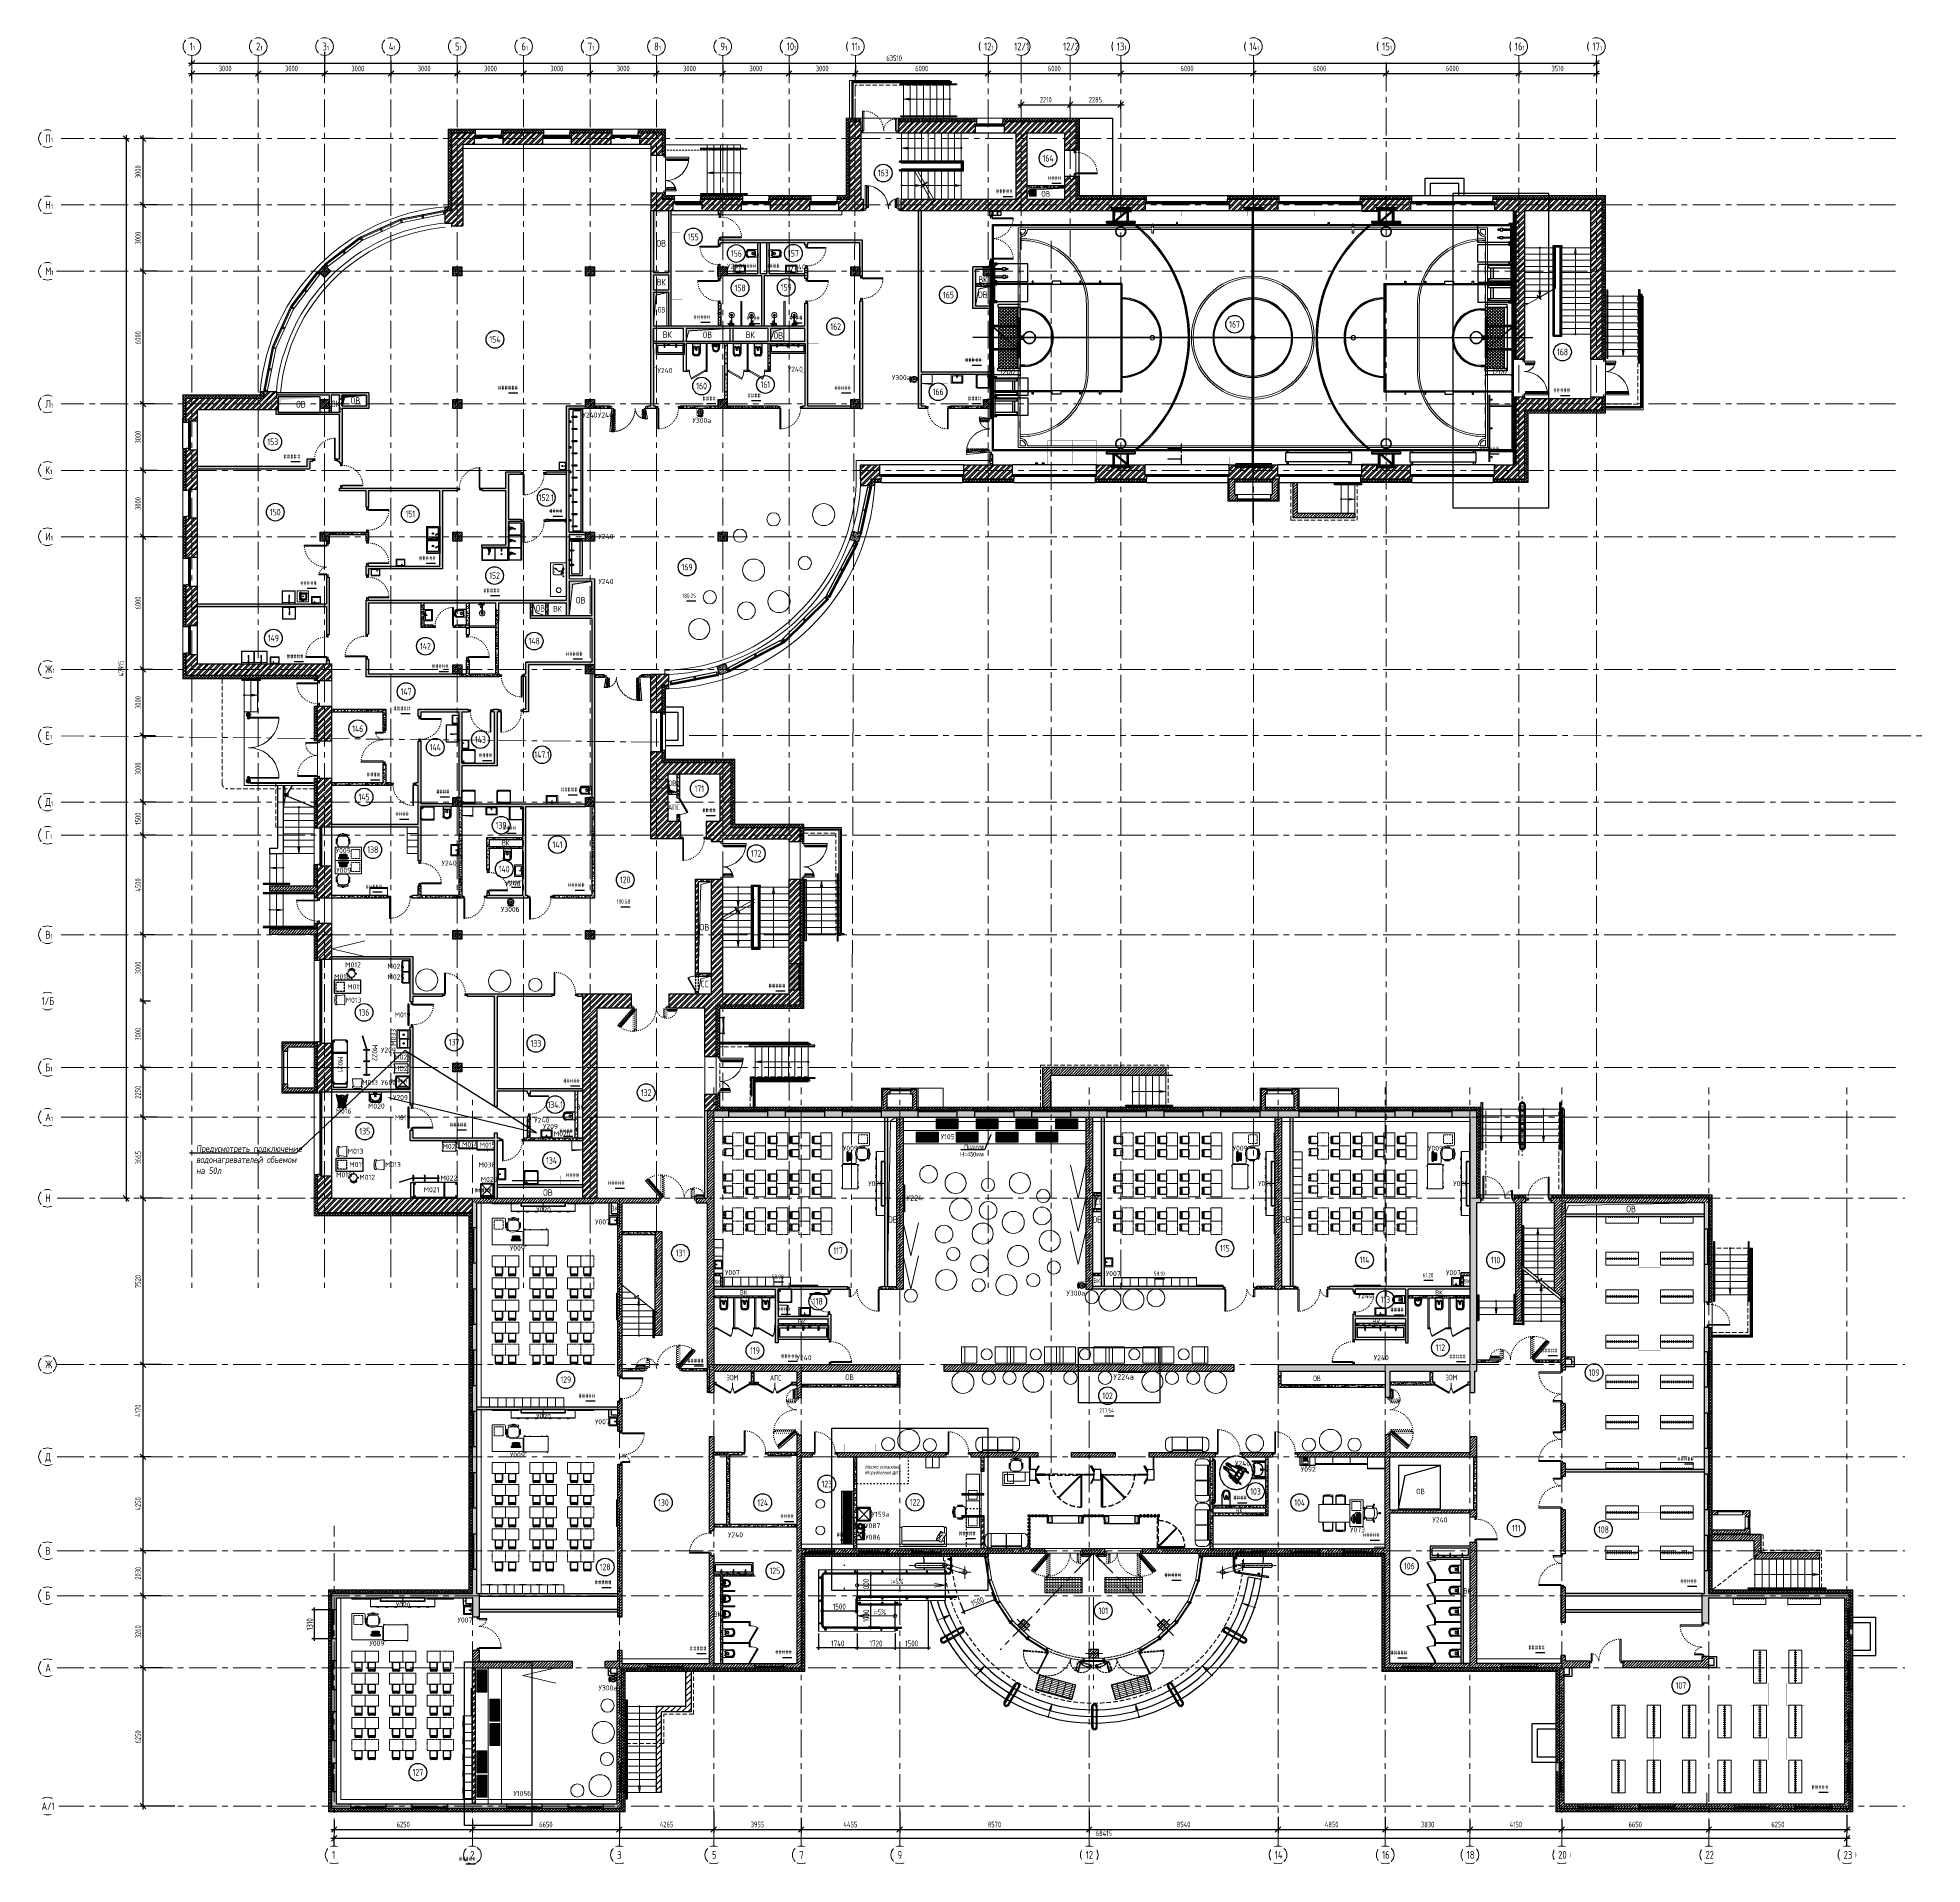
# Model space of a CAD drawing. Header units: millimetres. Extents: x -13407 to 8063098, y -2635 to 109271.
# Drawn here: x -13407 to 71821, y -2635 to 79957 of the extents above; entities that cross this region are included whole.
import ezdxf
from ezdxf import colors
from ezdxf.entities.mleader import LeaderData, LeaderLine
from ezdxf.enums import TextEntityAlignment as Align
from ezdxf.math import Vec2, Vec3

# ---------------------------------------------------------------- set-up
doc = ezdxf.new("R2010")
doc.units = ezdxf.units.MM
for name, pattern in [('ACAD_ISO03W100', [30, 12, -18]), ('ADSK_Сверху', [450, 300, -150]), ('ADSK_Скрыто', [6, 3, -3]), ('ADSK_Штрих_ш3 п1_5', [4.5, 3, -1.5]), ('ADSK_Штриховая_ш2 п1', [3, 2, -1]), ('CENTER', [2, 1.25, -0.25, 0.25, -0.25]), ('DASHED', [19.05, 12.7, -6.35]), ('HIDDEN', [6, 4, -2]), ('HIDDEN2', [4.7625, 3.175, -1.5875]), ('STRICHPUNKT', [1, 0.5, -0.25, 0, -0.25]), ('TRATTEGGIATA', [0.75, 0.5, -0.25]), ('ГОСТ 2.303 4', [7, 5, -2, 0]), ('ГОСТ 2.303 6', [12, 8, -1.5, 1, -1.5]), ('Штрих', [6.35, 3.175, -3.175])]:
    doc.linetypes.add(name, pattern=pattern)
doc.layers.get('Defpoints').update_dxf_attribs({"color": 6})
for name, color, linetype, lineweight in [('_0', 250, 'Continuous', 9), ('_Скрыто_', 7, 'ADSK_Скрыто', 9), ('АР_Витраж', 4, 'Continuous', 15), ('АР_Двери', 5, 'Continuous', 18), ('АР_Колонны', 5, 'Continuous', 30), ('АР_Колонны Штрих', 250, 'Continuous', 5), ('АР_Лестницы', 250, 'Continuous', 15), ('АР_Лестницы ограждение', 94, 'Continuous', 25), ('АР_Маркер экспликации', 239, 'Continuous', 13), ('АР_МосжилНии_Стены', 202, 'Continuous', 30), ('АР_Навесной фасад', 5, 'Continuous', 5), ('АР_Номер помещения', 1, 'Continuous', 25), ('АР_Окна БЛОК', 250, 'Continuous', 13), ('АР_Оси', 193, 'Continuous', 9), ('АР_Оси размеры', 164, 'Continuous', 9), ('АР_Перегородки витражные', 152, 'Continuous', 13), ('АР_Перегородки газоблок', 165, 'Continuous', 30), ('АР_Перегородки газоблок_Штрих', 165, 'Continuous', 5), ('АР_Перегородки пеноблок', 174, 'Continuous', 25), ('АР_Перегородки сантехнические', 216, 'Continuous', 9), ('АР_Перегородки_кирпич_Штрих', 244, 'Continuous', 5), ('АР_Подоконники', 163, 'Continuous', 9), ('АР_Помещения_площадь', 19, 'Continuous', 9), ('АР_Размеры', 175, 'Continuous', 9), ('АР_Размеры дверей', 15, 'Continuous', 0), ('АР_Сущ Несущая стена', 202, 'Continuous', 30), ('АР_тонкая линия', 250, 'Continuous', 0), ('АР_Тонкие', 250, 'Continuous', 5), ('АР_Утеплитель', 250, 'Continuous', 9), ('АР_Шкафы ЭОМ', 1, 'Continuous', 0), ('АР_Штриховка кирпич', 250, 'Continuous', 9), ('АР_Штриховка монолит', 250, 'Continuous', 9), ('Конструктив - Крыльца', 107, 'Continuous', 15), ('Сан.техника', 153, 'Continuous', 9), ('Специальное оборудование', 7, 'Continuous', 9), ('Спринклеры', 7, 'Continuous', 18), ('ТХ_мебель передв', 250, 'Continuous', 13), ('ТХ_мебель_стац', 250, 'Continuous', 13), ('ТХ_обор_комп принт', 30, 'Continuous', 13), ('ТХ_ОСНОВНОЙ', 103, 'Continuous', 25), ('ТХ_пищеблок', 30, 'Continuous', 20), ('ТХ_разметка минифутбол', 7, 'Continuous', 9), ('Функциональное зонирование', 250, 'Continuous', 18), ('Эвакуация', 7, 'Continuous', 9), ('Элементы узлов', 7, 'Continuous', 9)]:
    doc.layers.add(name, color=color, linetype=linetype, lineweight=lineweight)
for name, color, linetype in [('АР_Грязь решетки', 220, 'Continuous'), ('АР_новое окно', 160, 'Continuous'), ('АР_Отверстия', 251, 'Continuous'), ('Козырек', 7, 'Continuous'), ('Тонкая', 7, 'Continuous'), ('ТХ', 7, 'Continuous'), ('ТХ ОБОРУДОВАНИЕ', 250, 'Continuous'), ('ТХ-Вода (ВК)', 170, 'Continuous'), ('ТХ_ВК_оборуд.пищеблок', 250, 'Continuous'), ('ТХ_ВК_оборуд.ТХ', 250, 'Continuous'), ('ТХ_дозаторы', 7, 'Continuous'), ('ТХ_мебель_мед', 210, 'Continuous'), ('ТХ_мебель_мед_поз', 210, 'Continuous'), ('ТХ_мебель_пищеблок', 250, 'Continuous'), ('ТХ_мебель_стац_поз', 222, 'Continuous'), ('ТХ_обор_бытовое', 14, 'Continuous'), ('ТХ_обор_мед', 212, 'Continuous'), ('ТХ_обор_мед_поз', 212, 'Continuous'), ('ТХ_обор_спорт', 5, 'Continuous'), ('ТХ_оборуд.пищеблок', 250, 'Continuous'), ('ТХ_разметка баскетбол', 7, 'Continuous'), ('ТХ_сантехника', 253, 'Continuous'), ('ТХ_спорт_разметка', 2, 'Continuous'), ('ТХ_турникеты', 242, 'Continuous'), ('штриховка стен', 250, 'Continuous')]:
    doc.layers.add(name, color=color, linetype=linetype)
doc.layers.add('ТХ_Задание КР', color=7, linetype='Continuous', true_color=0x9a5430)
doc.layers.add('ТХ_привязка ТХ', color=7, linetype='Continuous', true_color=0x163d5c)
doc.layers.add('ТХ_корр_25.03.26', color=1, linetype='Continuous', lineweight=30, plot=False)
doc.layers.get('АР_Маркер экспликации').off()
doc.styles.add('Arial 200', font='arial.ttf', dxfattribs={"height": 500})
doc.styles.add('Arial Narrow_6', font='ARIALN.TTF', dxfattribs={"width": 0.85, "height": 200})
doc.styles.add('ICOCPEUR', font='isocpeur.ttf')
doc.styles.add('ISOCPEUR', font='isocpeur.ttf', dxfattribs={"width": 0.7})
doc.styles.add('ISOCPEUR_1', font='isocpeur.ttf', dxfattribs={"width": 0.9, "height": 250})
doc.styles.add('ISOCPEUR_I_2', font='isocpeui.ttf', dxfattribs={"width": 0.9})
doc.styles.add('SIMPLEX', font='simplex.shx', dxfattribs={"width": 0.85, "oblique": 7})
doc.styles.get("Standard").update_dxf_attribs({"font": 'arial.ttf'})
doc.styles.add('Standart Arial', font='arial.ttf', dxfattribs={"width": 0.7, "height": 250})
doc.styles.add('Архитект', font='isocpeur.ttf', dxfattribs={"width": 0.8, "oblique": 8})
doc.styles.add('ГОСТ 2.304', font='isocpeur.ttf', dxfattribs={"width": 0.7})
doc.dimstyles.new('BY  ARTEM 250', dxfattribs={"dimtxt": 250, "dimasz": 75, "dimexe": 50, "dimexo": 0, "dimgap": 25, "dimtad": 1, "dimdec": 0, "dimrnd": 50, "dimzin": 12, "dimdsep": 46, "dimtxsty": 'ISOCPEUR_I_2', "dimblk": 'OBLIQUE', "dimcen": 50, "dimclrd": 256, "dimclre": 256, "dimclrt": 256, "dimazin": 2, "dimtfac": 1, "dimtdec": 0, "dimtix": 1, "dimtmove": 0, "dimatfit": 0, "dimldrblk": 'OBLIQUE', "dimfxl": 1, "dimlwd": -1, "dimlwe": -1, "dimarcsym": 0})
doc.dimstyles.new('R_100', dxfattribs={"dimtxt": 270, "dimasz": 120, "dimexe": 100, "dimexo": 0, "dimgap": 60, "dimtad": 1, "dimdec": 0, "dimrnd": 5, "dimzin": 0, "dimdsep": 46, "dimtxsty": 'ISOCPEUR', "dimblk": 'ARCHTICK', "dimcen": 0, "dimdle": 100, "dimclrd": 256, "dimclre": 256, "dimclrt": 256, "dimadec": 0, "dimazin": 0, "dimtfac": 2, "dimtdec": 0, "dimtofl": 0, "dimtmove": 1, "dimatfit": 3, "dimfxl": 1, "dimtvp": 3, "dimtolj": 1, "dimtzin": 0, "dimarcsym": 0})
doc.dimstyles.new('СПДС', dxfattribs={"dimscale": 100, "dimtxt": 2.5, "dimasz": 2.5, "dimexe": 1.5, "dimexo": 0, "dimgap": 1, "dimtad": 1, "dimdec": 0, "dimrnd": 1, "dimtxsty": 'ГОСТ 2.304', "dimblk": 'OBLIQUE', "dimcen": 2.5, "dimdle": 1.5, "dimadec": 0, "dimazin": 2, "dimtfac": 0.75, "dimtdec": 0, "dimtmove": 1, "dimatfit": 3, "dimfxl": 1, "dimtolj": 1, "dimarcsym": 1})
pattern_1 = [(50, (211803.85, -55205.68), (215.17805, -18.82564), [22.5, -247.5]), (355, (211803.85, -55205.68), (-41.6254, 225.65764), [18, -198]), (100.45144, (211821.79, -55207.25), (173.55265, 206.832), [19.12206, -210.34263]), (46.1842, (211803.85, -55145.68), (320.1724, -49.65578), [33.75, -371.25]), (96.63564, (211830.53, -55149.82), (280.3986, 292.23558), [28.6831, -315.51413]), (351.18416, (211803.85, -55145.68), (280.3986, 292.2356), [27, -297]), (21, (211833.85, -55160.68), (179.07212, -120.78567), [22.5, -247.5]), (326, (211833.85, -55160.68), (72.9946, 217.54501), [18, -198]), (71.451445, (211848.78, -55170.75), (252.06671, 96.75935), [19.12206, -210.34263]), (37.5, (211803.85, -55205.68), (3.647957, 99.868156), [0, -195.6, 0, -201, 0, -198.75]), (7.5, (211803.85, -55205.68), (78.92086, 118.323514), [0, -114.6, 0, -191.1, 0, -75.75]), (327.5, (211736.95, -55205.68), (160.14673, -6.766462), [0, -75, 0, -234, 0, -310.5]), (317.5, (211706.95, -55205.68), (174.95585, 30.031495), [0, -97.5, 0, -155.4, 0, -220.5])]
pattern_2 = [(45, (211803.8535, -55205.68246), (-0.08838834765, 0.08838834765), [])]
pattern_3 = [(50, (211803.85, -55345.68), (215.17805, -18.82564), [22.5, -247.5]), (355, (211803.85, -55345.68), (-41.6254, 225.65764), [18, -198]), (100.45144, (211821.79, -55347.25), (173.55265, 206.832), [19.12206, -210.34263]), (46.1842, (211803.85, -55285.68), (320.1724, -49.6558), [33.75, -371.25]), (96.63564, (211830.53, -55289.82), (280.3986, 292.2356), [28.6831, -315.5141]), (351.18416, (211803.85, -55285.68), (280.3986, 292.2356), [27, -297]), (21, (211833.85, -55300.68), (179.07212, -120.78567), [22.5, -247.5]), (326, (211833.85, -55300.68), (72.9946, 217.54501), [18, -198]), (71.45144, (211848.78, -55310.75), (252.06671, 96.75935), [19.12206, -210.34263]), (37.5, (211803.85, -55345.68), (3.647957, 99.868156), [0, -195.6, 0, -201, 0, -198.75]), (7.5, (211803.85, -55345.68), (78.92086, 118.323514), [0, -114.6, 0, -191.1, 0, -75.75]), (327.5, (211736.95, -55345.68), (160.14673, -6.76646), [0, -75, 0, -234, 0, -310.5]), (317.5, (211706.95, -55345.68), (174.95585, 30.03149), [0, -97.5, 0, -155.4, 0, -220.5])]
pattern_4 = [(50, (-460117.44, -148626.68), (364.36934, -31.87817), [38.1, -419.1]), (355, (-460117.44, -148626.7), (-70.48684, 382.1137), [30.48, -335.28117]), (100.451445, (-460087.08, -148629.34), (293.8825, 350.2355), [32.38002, -356.1805]), (46.1842, (-460117.44, -148525.1), (542.1581, -84.08466), [57.15, -628.65]), (96.63556, (-460072.26, -148532.1), (474.80827, 494.85225), [48.57005, -534.2712]), (351.18415, (-460117.44, -148525.1), (474.80827, 494.85225), [45.71993, -502.91946]), (21, (-460066.64, -148550.48), (303.22878, -204.5304), [38.1, -419.1]), (326, (-460066.64, -148550.5), (123.60406, 368.37593), [30.48, -335.28]), (71.451445, (-460041.37, -148567.53), (426.83284, 163.84554), [32.38002, -356.17988]), (37.5, (-460117.44, -148626.68), (6.177207, 169.110078), [0, -331.216, 0, -340.36, 0, -336.55]), (7.5, (-460117.44, -148626.68), (133.639325, 200.36115), [0, -194.056, 0, -323.596, 0, -128.27]), (327.5, (-460230.73, -148626.68), (271.18119, -11.457488), [0, -127, 0, -396.24, 0, -525.78]), (317.5, (-460281.53, -148626.68), (296.25836, 50.85298), [0, -165.1, 0, -263.144, 0, -373.38])]
pattern_5 = [(45, (-951809.71, 109221.18), (-132.58252, 132.58252), []), (45, (-951721.32, 109221.18), (-132.58252, 132.58252), [])]
pattern_6 = [(45, (-983959.71, 109221.18), (-132.58252, 132.58252), []), (45, (-983871.32, 109221.18), (-132.58252, 132.58252), [])]
pattern_7 = [(45, (-951676.66, 109617.1), (-132.58252, 132.58252), []), (45, (-951588.28, 109617.1), (-132.58252, 132.58252), [])]
pattern_8 = [(45, (-951587.81, 109999.9), (-123.743687, 123.743687), []), (45, (-951464.07, 109999.9), (-123.743687, 123.743687), [218.75, -43.75, 0, -43.75])]
pattern_9 = [(45, (211803.85, -55205.68), (-123.74369, 123.74369), []), (45, (211927.6, -55205.68), (-123.74369, 123.74369), [218.75, -43.75, 0, -43.75])]
pattern_10 = [(0, (-3373806.57, 5823285.21), (0, 127), []), (0, (-3373806.57, 5823348.71), (0, 127), [63.5, -63.5])]
pattern_11 = [(335.76716334, (-69115.3163, 318510.941), (0.651582564, 1.447617495), []), (65.76716334, (-69115.3163, 318510.941), (-1.447617495, 0.651582564), [])]
pattern_12 = [(56.05056814, (-325577.5326, -14427.2012), (-1.316880117, 0.886556827), []), (146.05056814, (-325577.5326, -14427.2012), (-0.886556827, -1.316880117), [])]
pattern_13 = [(56.05056814, (-325621.266, -14412.0042), (-1.316880117, 0.886556827), []), (146.05056814, (-325621.266, -14412.0042), (-0.886556827, -1.316880117), [])]
pattern_14 = [(50, (211803.85, -55205.68), (215.17805, -18.82564), [22.5, -247.5]), (355, (211803.85, -55205.68), (-41.6254, 225.65764), [18, -198]), (100.45144, (211821.79, -55207.25), (173.55265, 206.832), [19.12206, -210.34263]), (46.1842, (211803.85, -55145.68), (320.1724, -49.6558), [33.75, -371.25]), (96.63564, (211830.53, -55149.82), (280.3986, 292.2356), [28.6831, -315.51413]), (351.18416, (211803.85, -55145.68), (280.3986, 292.2356), [27, -297]), (21, (211833.85, -55160.68), (179.07212, -120.78567), [22.5, -247.5]), (326, (211833.85, -55160.68), (72.9946, 217.54501), [18, -198]), (71.45144, (211848.78, -55170.75), (252.06671, 96.75935), [19.12206, -210.34263]), (37.5, (211803.85, -55205.68), (3.647957, 99.868156), [0, -195.6, 0, -201, 0, -198.75]), (7.5, (211803.85, -55205.68), (78.92086, 118.323514), [0, -114.6, 0, -191.1, 0, -75.75]), (327.5, (211736.95, -55205.68), (160.14673, -6.76646), [0, -75, 0, -234, 0, -310.5]), (317.5, (211706.95, -55205.68), (174.95585, 30.03149), [0, -97.5, 0, -155.4, 0, -220.5])]
pattern_15 = [(45, (211803.854, -55205.68), (-35.355339, 35.355339), [])]

# ---------------------------------------------------------------- blocks, each defined once
blk = doc.blocks.new('*U306')
h = blk.add_hatch(color=253)
h.dxf.hatch_style = 1
edge = h.paths.add_edge_path()
edge.add_arc((0, 0), 27.6, 359.64, 719.64)
h = blk.add_hatch(color=253)
h.dxf.hatch_style = 1
h.paths.add_polyline_path([(1200, -44), (1200, 44), (1500, 0)])
at = {"color": 253}
blk.add_line((1500, 0), (0, 0), dxfattribs=at)
blk.add_lwpolyline([(1200, 44), (1200, -44), (1500, 0), (1200, 44)], dxfattribs=at)
blk.add_circle((0, 0), 27.6, dxfattribs=at)
blk = doc.blocks.new('*U307')
h = blk.add_hatch(color=253)
h.dxf.hatch_style = 1
edge = h.paths.add_edge_path()
edge.add_arc((0, 0), 27.6, 359.64, 719.64)
h = blk.add_hatch(color=253)
h.dxf.hatch_style = 1
h.paths.add_polyline_path([(1200, -44), (1200, 44), (1500, 0)])
at = {"color": 253}
blk.add_line((1500, 0), (0, 0), dxfattribs=at)
blk.add_lwpolyline([(1200, 44), (1200, -44), (1500, 0), (1200, 44)], dxfattribs=at)
blk.add_circle((0, 0), 27.6, dxfattribs=at)
blk = doc.blocks.new('*U294')
h = blk.add_hatch(color=253)
h.dxf.hatch_style = 1
edge = h.paths.add_edge_path()
edge.add_arc((0, 0), 27.6, 359.64, 719.64)
h = blk.add_hatch(color=253)
h.dxf.hatch_style = 1
h.paths.add_polyline_path([(2400, -44), (2400, 44), (2700, 0)])
at = {"color": 253}
blk.add_line((2700, 0), (0, 0), dxfattribs=at)
blk.add_lwpolyline([(2400, 44), (2400, -44), (2700, 0), (2400, 44)], dxfattribs=at)
blk.add_circle((0, 0), 27.6, dxfattribs=at)
blk = doc.blocks.new('*U295')
h = blk.add_hatch(color=253)
h.dxf.hatch_style = 1
edge = h.paths.add_edge_path()
edge.add_arc((0, 0), 27.6, 359.64, 719.64)
h = blk.add_hatch(color=253)
h.dxf.hatch_style = 1
h.paths.add_polyline_path([(2100, -44), (2100, 44), (2400, 0)])
at = {"color": 253}
blk.add_line((2400, 0), (0, 0), dxfattribs=at)
blk.add_lwpolyline([(2100, 44), (2100, -44), (2400, 0), (2100, 44)], dxfattribs=at)
blk.add_circle((0, 0), 27.6, dxfattribs=at)
blk = doc.blocks.new('*U292')
h = blk.add_hatch(color=253)
h.dxf.hatch_style = 1
edge = h.paths.add_edge_path()
edge.add_arc((0, 0), 27.6, 359.64, 719.64)
h = blk.add_hatch(color=253)
h.dxf.hatch_style = 1
h.paths.add_polyline_path([(1800, -44), (1800, 44), (2100, 0)])
at = {"color": 253}
blk.add_line((2100, 0), (0, 0), dxfattribs=at)
blk.add_lwpolyline([(1800, 44), (1800, -44), (2100, 0), (1800, 44)], dxfattribs=at)
blk.add_circle((0, 0), 27.6, dxfattribs=at)
blk = doc.blocks.new('*U293')
h = blk.add_hatch(color=253)
h.dxf.hatch_style = 1
edge = h.paths.add_edge_path()
edge.add_arc((0, 0), 27.6, 359.64, 719.64)
h = blk.add_hatch(color=253)
h.dxf.hatch_style = 1
h.paths.add_polyline_path([(2100, -44), (2100, 44), (2400, 0)])
at = {"color": 253}
blk.add_line((2400, 0), (0, 0), dxfattribs=at)
blk.add_lwpolyline([(2100, 44), (2100, -44), (2400, 0), (2100, 44)], dxfattribs=at)
blk.add_circle((0, 0), 27.6, dxfattribs=at)
blk = doc.blocks.new('сан.техника')
at = {"layer": 'Сан.техника', "color": 253, "linetype": 'Continuous', "lineweight": 5}
for p, q in [((-27, 168), (-79, 161)), ((-27, 168), (-79, 161)), ((-79, 139), (-27, 132)), ((-79, 139), (-27, 132)), ((25, 175), (-17, 171)), ((25, 175), (-17, 171)), ((-17, 129), (25, 125)), ((-17, 129), (25, 125)), ((-15, 164), (0, 164)), ((-15, 164), (0, 164)), ((0, 136), (-15, 136)), ((0, 136), (-15, 136)), ((0, 164), (0, 136)), ((0, 164), (0, 136))]:
    blk.add_line(p, q, dxfattribs=at)
for points in [[(59, 350), (-341, 350), (-341, -50), (59, -50)], [(0, 300), (-300, 300), (-300, 0), (0, 0)], [(0, 300), (-300, 300), (-300, 0), (0, 0)]]:
    blk.add_lwpolyline(points, close=True, dxfattribs=at)
for centre, radius, start, end in [((-78, 150), 11.2, 97.13862, 262.86077), ((-78, 150), 11.2, 97.13862, 262.86077), ((-15, 150), 21.1, 122.77072, 237.22867), ((-15, 150), 21.1, 122.77072, 237.22867), ((-15, 150), 13.6, 89.99969, 269.99969), ((-15, 150), 13.6, 89.99969, 269.99969), ((-15, 150), 21.1, 95.1693, 122.77072), ((-15, 150), 21.1, 95.1693, 122.77072), ((-15, 150), 21.1, 237.22867, 264.83008), ((-15, 150), 21.1, 237.22867, 264.83008), ((25, 150), 25, 269.99969, 89.99969), ((25, 150), 25, 269.99969, 89.99969)]:
    blk.add_arc(centre, radius, start, end, dxfattribs=at)
blk = doc.blocks.new('_Oblique')
at = {"color": 253, "linetype": 'ByBlock', "lineweight": -2}
blk.add_line((-0.5, -0.5), (0.5, 0.5), dxfattribs=at)
blk = doc.blocks.new('*D503')
at = {"layer": 'Defpoints', "color": 0, "ltscale": 100, "transparency": 16777216}
for p in [(-8643, 6250), (-7744, 6250), (-7209, 0)]:
    blk.add_point(p, dxfattribs=at)
at = {"layer": 'АР_Оси размеры', "color": 253, "lineweight": -2, "ltscale": 100, "transparency": 16777216}
for p, q in [((-7744, 6250), (-8793, 6250)), ((-8643, -150), (-8643, 6400)), ((-7209, 0), (-8793, 0))]:
    blk.add_line(p, q, dxfattribs=at)
at = {"layer": 'АР_Оси размеры', "color": 253, "lineweight": -2, "ltscale": 100, "transparency": 16777216, "xscale": 250, "yscale": 250, "zscale": 250}
for p, rotation in [((-8643, 6250), 90), ((-8643, 0), 270)]:
    blk.add_blockref('_Oblique', p, dxfattribs=dict(at, rotation=rotation))
at = {"layer": 'АР_Оси размеры', "color": 253, "ltscale": 100, "transparency": 16777216, "insert": (-8868, 3125), "char_height": 250, "attachment_point": 5, "rotation": 90, "style": 'ГОСТ 2.304'}
blk.add_mtext('\\A1;6250', dxfattribs=at)
blk = doc.blocks.new('*D504')
at = {"layer": 'Defpoints', "color": 0, "ltscale": 100, "transparency": 16777216}
for p in [(-8643, 9510), (-7821, 9510), (-7744, 6250)]:
    blk.add_point(p, dxfattribs=at)
at = {"layer": 'АР_Оси размеры', "color": 253, "lineweight": -2, "ltscale": 100, "transparency": 16777216}
for p, q in [((-7821, 9510), (-8793, 9510)), ((-8643, 6100), (-8643, 9660)), ((-7744, 6250), (-8793, 6250))]:
    blk.add_line(p, q, dxfattribs=at)
at = {"layer": 'АР_Оси размеры', "color": 253, "lineweight": -2, "ltscale": 100, "transparency": 16777216, "xscale": 250, "yscale": 250, "zscale": 250}
for p, rotation in [((-8643, 9510), 90), ((-8643, 6250), 270)]:
    blk.add_blockref('_Oblique', p, dxfattribs=dict(at, rotation=rotation))
at = {"layer": 'АР_Оси размеры', "color": 253, "ltscale": 100, "transparency": 16777216, "insert": (-8868, 7880), "char_height": 250, "attachment_point": 5, "rotation": 90, "style": 'ГОСТ 2.304'}
blk.add_mtext('\\A1;3260', dxfattribs=at)
blk = doc.blocks.new('*D505')
at = {"layer": 'Defpoints', "color": 0, "ltscale": 100, "transparency": 16777216}
for p in [(0, -649), (6250, -649), (6250, -1059)]:
    blk.add_point(p, dxfattribs=at)
at = {"layer": 'АР_Оси размеры', "color": 253, "lineweight": -2, "ltscale": 100, "transparency": 16777216}
for p, q in [((0, -649), (0, -1209)), ((6250, -649), (6250, -1209)), ((-150, -1059), (6400, -1059))]:
    blk.add_line(p, q, dxfattribs=at)
at = {"layer": 'АР_Оси размеры', "color": 253, "lineweight": -2, "ltscale": 100, "transparency": 16777216, "xscale": 250, "yscale": 250, "zscale": 250, "rotation": 180}
blk.add_blockref('_Oblique', (0, -1059), dxfattribs=at)
at = {"layer": 'АР_Оси размеры', "color": 253, "lineweight": -2, "ltscale": 100, "transparency": 16777216, "xscale": 250, "yscale": 250, "zscale": 250}
blk.add_blockref('_Oblique', (6250, -1059), dxfattribs=at)
at = {"layer": 'АР_Оси размеры', "color": 253, "ltscale": 100, "transparency": 16777216, "insert": (3125, -834), "char_height": 250, "attachment_point": 5, "style": 'ГОСТ 2.304'}
blk.add_mtext('\\A1;6250', dxfattribs=at)
blk = doc.blocks.new('*D506')
at = {"layer": 'Defpoints', "color": 0, "ltscale": 100, "transparency": 16777216}
for p in [(6250, -649), (12900, -235), (12900, -1059)]:
    blk.add_point(p, dxfattribs=at)
at = {"layer": 'АР_Оси размеры', "color": 253, "lineweight": -2, "ltscale": 100, "transparency": 16777216}
for p, q in [((6250, -649), (6250, -1209)), ((12900, -235), (12900, -1209)), ((6100, -1059), (13050, -1059))]:
    blk.add_line(p, q, dxfattribs=at)
at = {"layer": 'АР_Оси размеры', "color": 253, "lineweight": -2, "ltscale": 100, "transparency": 16777216, "xscale": 250, "yscale": 250, "zscale": 250, "rotation": 180}
blk.add_blockref('_Oblique', (6250, -1059), dxfattribs=at)
at = {"layer": 'АР_Оси размеры', "color": 253, "lineweight": -2, "ltscale": 100, "transparency": 16777216, "xscale": 250, "yscale": 250, "zscale": 250}
blk.add_blockref('_Oblique', (12900, -1059), dxfattribs=at)
at = {"layer": 'АР_Оси размеры', "color": 253, "ltscale": 100, "transparency": 16777216, "insert": (9575, -834), "char_height": 250, "attachment_point": 5, "style": 'ГОСТ 2.304'}
blk.add_mtext('\\A1;6650', dxfattribs=at)
blk = doc.blocks.new('*D507')
at = {"layer": 'Defpoints', "color": 0, "ltscale": 100, "transparency": 16777216}
for p in [(12900, -235), (17165, -235), (17165, -1059)]:
    blk.add_point(p, dxfattribs=at)
at = {"layer": 'АР_Оси размеры', "color": 253, "lineweight": -2, "ltscale": 100, "transparency": 16777216}
for p, q in [((12900, -235), (12900, -1209)), ((17165, -235), (17165, -1209)), ((12750, -1059), (17315, -1059))]:
    blk.add_line(p, q, dxfattribs=at)
at = {"layer": 'АР_Оси размеры', "color": 253, "lineweight": -2, "ltscale": 100, "transparency": 16777216, "xscale": 250, "yscale": 250, "zscale": 250, "rotation": 180}
blk.add_blockref('_Oblique', (12900, -1059), dxfattribs=at)
at = {"layer": 'АР_Оси размеры', "color": 253, "lineweight": -2, "ltscale": 100, "transparency": 16777216, "xscale": 250, "yscale": 250, "zscale": 250}
blk.add_blockref('_Oblique', (17165, -1059), dxfattribs=at)
at = {"layer": 'АР_Оси размеры', "color": 253, "ltscale": 100, "transparency": 16777216, "insert": (15032, -834), "char_height": 250, "attachment_point": 5, "style": 'ГОСТ 2.304'}
blk.add_mtext('\\A1;4265', dxfattribs=at)
blk = doc.blocks.new('*D508')
at = {"layer": 'Defpoints', "color": 0, "ltscale": 100, "transparency": 16777216}
for p in [(17165, -235), (21120, -536), (21120, -1059)]:
    blk.add_point(p, dxfattribs=at)
at = {"layer": 'АР_Оси размеры', "color": 253, "lineweight": -2, "ltscale": 100, "transparency": 16777216}
for p, q in [((17165, -235), (17165, -1209)), ((21120, -536), (21120, -1209)), ((17015, -1059), (21270, -1059))]:
    blk.add_line(p, q, dxfattribs=at)
at = {"layer": 'АР_Оси размеры', "color": 253, "lineweight": -2, "ltscale": 100, "transparency": 16777216, "xscale": 250, "yscale": 250, "zscale": 250, "rotation": 180}
blk.add_blockref('_Oblique', (17165, -1059), dxfattribs=at)
at = {"layer": 'АР_Оси размеры', "color": 253, "lineweight": -2, "ltscale": 100, "transparency": 16777216, "xscale": 250, "yscale": 250, "zscale": 250}
blk.add_blockref('_Oblique', (21120, -1059), dxfattribs=at)
at = {"layer": 'АР_Оси размеры', "color": 253, "ltscale": 100, "transparency": 16777216, "insert": (19142, -834), "char_height": 250, "attachment_point": 5, "style": 'ГОСТ 2.304'}
blk.add_mtext('\\A1;3955', dxfattribs=at)
blk = doc.blocks.new('*D509')
at = {"layer": 'Defpoints', "color": 0, "ltscale": 100, "transparency": 16777216}
for p in [(21120, -536), (25575, -217), (25575, -1059)]:
    blk.add_point(p, dxfattribs=at)
at = {"layer": 'АР_Оси размеры', "color": 253, "lineweight": -2, "ltscale": 100, "transparency": 16777216}
for p, q in [((21120, -536), (21120, -1209)), ((25575, -217), (25575, -1209)), ((20970, -1059), (25725, -1059))]:
    blk.add_line(p, q, dxfattribs=at)
at = {"layer": 'АР_Оси размеры', "color": 253, "lineweight": -2, "ltscale": 100, "transparency": 16777216, "xscale": 250, "yscale": 250, "zscale": 250, "rotation": 180}
blk.add_blockref('_Oblique', (21120, -1059), dxfattribs=at)
at = {"layer": 'АР_Оси размеры', "color": 253, "lineweight": -2, "ltscale": 100, "transparency": 16777216, "xscale": 250, "yscale": 250, "zscale": 250}
blk.add_blockref('_Oblique', (25575, -1059), dxfattribs=at)
at = {"layer": 'АР_Оси размеры', "color": 253, "ltscale": 100, "transparency": 16777216, "insert": (23348, -834), "char_height": 250, "attachment_point": 5, "style": 'ГОСТ 2.304'}
blk.add_mtext('\\A1;4455', dxfattribs=at)
blk = doc.blocks.new('*D510')
at = {"layer": 'Defpoints', "color": 0, "ltscale": 100, "transparency": 16777216}
for p in [(25575, -217), (34145, -217), (34145, -1059)]:
    blk.add_point(p, dxfattribs=at)
at = {"layer": 'АР_Оси размеры', "color": 253, "lineweight": -2, "ltscale": 100, "transparency": 16777216}
for p, q in [((25575, -217), (25575, -1209)), ((34145, -217), (34145, -1209)), ((25425, -1059), (34295, -1059))]:
    blk.add_line(p, q, dxfattribs=at)
at = {"layer": 'АР_Оси размеры', "color": 253, "lineweight": -2, "ltscale": 100, "transparency": 16777216, "xscale": 250, "yscale": 250, "zscale": 250, "rotation": 180}
blk.add_blockref('_Oblique', (25575, -1059), dxfattribs=at)
at = {"layer": 'АР_Оси размеры', "color": 253, "lineweight": -2, "ltscale": 100, "transparency": 16777216, "xscale": 250, "yscale": 250, "zscale": 250}
blk.add_blockref('_Oblique', (34145, -1059), dxfattribs=at)
at = {"layer": 'АР_Оси размеры', "color": 253, "ltscale": 100, "transparency": 16777216, "insert": (29860, -834), "char_height": 250, "attachment_point": 5, "style": 'ГОСТ 2.304'}
blk.add_mtext('\\A1;8570', dxfattribs=at)
blk = doc.blocks.new('*D511')
at = {"layer": 'Defpoints', "color": 0, "ltscale": 100, "transparency": 16777216}
for p in [(34145, -217), (42685, -485), (42685, -1059)]:
    blk.add_point(p, dxfattribs=at)
at = {"layer": 'АР_Оси размеры', "color": 253, "lineweight": -2, "ltscale": 100, "transparency": 16777216}
for p, q in [((34145, -217), (34145, -1209)), ((42685, -485), (42685, -1209)), ((33995, -1059), (42835, -1059))]:
    blk.add_line(p, q, dxfattribs=at)
at = {"layer": 'АР_Оси размеры', "color": 253, "lineweight": -2, "ltscale": 100, "transparency": 16777216, "xscale": 250, "yscale": 250, "zscale": 250, "rotation": 180}
blk.add_blockref('_Oblique', (34145, -1059), dxfattribs=at)
at = {"layer": 'АР_Оси размеры', "color": 253, "lineweight": -2, "ltscale": 100, "transparency": 16777216, "xscale": 250, "yscale": 250, "zscale": 250}
blk.add_blockref('_Oblique', (42685, -1059), dxfattribs=at)
at = {"layer": 'АР_Оси размеры', "color": 253, "ltscale": 100, "transparency": 16777216, "insert": (38415, -834), "char_height": 250, "attachment_point": 5, "style": 'ГОСТ 2.304'}
blk.add_mtext('\\A1;8540', dxfattribs=at)
blk = doc.blocks.new('*D512')
at = {"layer": 'Defpoints', "color": 0, "ltscale": 100, "transparency": 16777216}
for p in [(47535, -485), (51365, -636), (51365, -1059)]:
    blk.add_point(p, dxfattribs=at)
at = {"layer": 'АР_Оси размеры', "color": 253, "lineweight": -2, "ltscale": 100, "transparency": 16777216}
for p, q in [((47535, -485), (47535, -1209)), ((51365, -636), (51365, -1209)), ((47385, -1059), (51515, -1059))]:
    blk.add_line(p, q, dxfattribs=at)
at = {"layer": 'АР_Оси размеры', "color": 253, "lineweight": -2, "ltscale": 100, "transparency": 16777216, "xscale": 250, "yscale": 250, "zscale": 250, "rotation": 180}
blk.add_blockref('_Oblique', (47535, -1059), dxfattribs=at)
at = {"layer": 'АР_Оси размеры', "color": 253, "lineweight": -2, "ltscale": 100, "transparency": 16777216, "xscale": 250, "yscale": 250, "zscale": 250}
blk.add_blockref('_Oblique', (51365, -1059), dxfattribs=at)
at = {"layer": 'АР_Оси размеры', "color": 253, "ltscale": 100, "transparency": 16777216, "insert": (49450, -834), "char_height": 250, "attachment_point": 5, "style": 'ГОСТ 2.304'}
blk.add_mtext('\\A1;3830', dxfattribs=at)
blk = doc.blocks.new('*D513')
at = {"layer": 'Defpoints', "color": 0, "ltscale": 100, "transparency": 16777216}
for p in [(51365, -636), (55515, -636), (55515, -1059)]:
    blk.add_point(p, dxfattribs=at)
at = {"layer": 'АР_Оси размеры', "color": 253, "lineweight": -2, "ltscale": 100, "transparency": 16777216}
for p, q in [((51365, -636), (51365, -1209)), ((55515, -636), (55515, -1209)), ((51215, -1059), (55665, -1059))]:
    blk.add_line(p, q, dxfattribs=at)
at = {"layer": 'АР_Оси размеры', "color": 253, "lineweight": -2, "ltscale": 100, "transparency": 16777216, "xscale": 250, "yscale": 250, "zscale": 250, "rotation": 180}
blk.add_blockref('_Oblique', (51365, -1059), dxfattribs=at)
at = {"layer": 'АР_Оси размеры', "color": 253, "lineweight": -2, "ltscale": 100, "transparency": 16777216, "xscale": 250, "yscale": 250, "zscale": 250}
blk.add_blockref('_Oblique', (55515, -1059), dxfattribs=at)
at = {"layer": 'АР_Оси размеры', "color": 253, "ltscale": 100, "transparency": 16777216, "insert": (53440, -834), "char_height": 250, "attachment_point": 5, "style": 'ГОСТ 2.304'}
blk.add_mtext('\\A1;4150', dxfattribs=at)
blk = doc.blocks.new('*D514')
at = {"layer": 'Defpoints', "color": 0, "ltscale": 100, "transparency": 16777216}
for p in [(55515, -636), (62165, -636), (62165, -1059)]:
    blk.add_point(p, dxfattribs=at)
at = {"layer": 'АР_Оси размеры', "color": 253, "lineweight": -2, "ltscale": 100, "transparency": 16777216}
for p, q in [((55515, -636), (55515, -1209)), ((62165, -636), (62165, -1209)), ((55365, -1059), (62315, -1059))]:
    blk.add_line(p, q, dxfattribs=at)
at = {"layer": 'АР_Оси размеры', "color": 253, "lineweight": -2, "ltscale": 100, "transparency": 16777216, "xscale": 250, "yscale": 250, "zscale": 250, "rotation": 180}
blk.add_blockref('_Oblique', (55515, -1059), dxfattribs=at)
at = {"layer": 'АР_Оси размеры', "color": 253, "lineweight": -2, "ltscale": 100, "transparency": 16777216, "xscale": 250, "yscale": 250, "zscale": 250}
blk.add_blockref('_Oblique', (62165, -1059), dxfattribs=at)
at = {"layer": 'АР_Оси размеры', "color": 253, "ltscale": 100, "transparency": 16777216, "insert": (58840, -834), "char_height": 250, "attachment_point": 5, "style": 'ГОСТ 2.304'}
blk.add_mtext('\\A1;6650', dxfattribs=at)
blk = doc.blocks.new('*D515')
at = {"layer": 'Defpoints', "color": 0, "ltscale": 100, "transparency": 16777216}
for p in [(62165, -636), (68415, -397), (68415, -1059)]:
    blk.add_point(p, dxfattribs=at)
at = {"layer": 'АР_Оси размеры', "color": 253, "lineweight": -2, "ltscale": 100, "transparency": 16777216}
for p, q in [((62165, -636), (62165, -1209)), ((68415, -397), (68415, -1209)), ((62015, -1059), (68565, -1059))]:
    blk.add_line(p, q, dxfattribs=at)
at = {"layer": 'АР_Оси размеры', "color": 253, "lineweight": -2, "ltscale": 100, "transparency": 16777216, "xscale": 250, "yscale": 250, "zscale": 250, "rotation": 180}
blk.add_blockref('_Oblique', (62165, -1059), dxfattribs=at)
at = {"layer": 'АР_Оси размеры', "color": 253, "lineweight": -2, "ltscale": 100, "transparency": 16777216, "xscale": 250, "yscale": 250, "zscale": 250}
blk.add_blockref('_Oblique', (68415, -1059), dxfattribs=at)
at = {"layer": 'АР_Оси размеры', "color": 253, "ltscale": 100, "transparency": 16777216, "insert": (65290, -834), "char_height": 250, "attachment_point": 5, "style": 'ГОСТ 2.304'}
blk.add_mtext('\\A1;6250', dxfattribs=at)
blk = doc.blocks.new('*D516')
at = {"layer": 'Defpoints', "color": 0, "ltscale": 100, "transparency": 16777216}
for p in [(-8643, 11540), (-7895, 11540), (-7821, 9510)]:
    blk.add_point(p, dxfattribs=at)
at = {"layer": 'АР_Оси размеры', "color": 253, "lineweight": -2, "ltscale": 100, "transparency": 16777216}
for p, q in [((-7895, 11540), (-8793, 11540)), ((-8643, 9360), (-8643, 11690)), ((-7821, 9510), (-8793, 9510))]:
    blk.add_line(p, q, dxfattribs=at)
at = {"layer": 'АР_Оси размеры', "color": 253, "lineweight": -2, "ltscale": 100, "transparency": 16777216, "xscale": 250, "yscale": 250, "zscale": 250}
for p, rotation in [((-8643, 11540), 90), ((-8643, 9510), 270)]:
    blk.add_blockref('_Oblique', p, dxfattribs=dict(at, rotation=rotation))
at = {"layer": 'АР_Оси размеры', "color": 253, "ltscale": 100, "transparency": 16777216, "insert": (-8868, 10525), "char_height": 250, "attachment_point": 5, "rotation": 90, "style": 'ГОСТ 2.304'}
blk.add_mtext('\\A1;2030', dxfattribs=at)
blk = doc.blocks.new('*D517')
at = {"layer": 'Defpoints', "color": 0, "ltscale": 100, "transparency": 16777216}
for p in [(-8643, 15790), (-8293, 15790), (-7895, 11540)]:
    blk.add_point(p, dxfattribs=at)
at = {"layer": 'АР_Оси размеры', "color": 253, "lineweight": -2, "ltscale": 100, "transparency": 16777216}
for p, q in [((-8293, 15790), (-8793, 15790)), ((-8643, 11390), (-8643, 15940)), ((-7895, 11540), (-8793, 11540))]:
    blk.add_line(p, q, dxfattribs=at)
at = {"layer": 'АР_Оси размеры', "color": 253, "lineweight": -2, "ltscale": 100, "transparency": 16777216, "xscale": 250, "yscale": 250, "zscale": 250}
for p, rotation in [((-8643, 15790), 90), ((-8643, 11540), 270)]:
    blk.add_blockref('_Oblique', p, dxfattribs=dict(at, rotation=rotation))
at = {"layer": 'АР_Оси размеры', "color": 253, "ltscale": 100, "transparency": 16777216, "insert": (-8868, 13665), "char_height": 250, "attachment_point": 5, "rotation": 90, "style": 'ГОСТ 2.304'}
blk.add_mtext('\\A1;4250', dxfattribs=at)
blk = doc.blocks.new('*D518')
at = {"layer": 'Defpoints', "color": 0, "ltscale": 100, "transparency": 16777216}
for p in [(-8643, 19960), (-7825, 19960), (-8293, 15790)]:
    blk.add_point(p, dxfattribs=at)
at = {"layer": 'АР_Оси размеры', "color": 253, "lineweight": -2, "ltscale": 100, "transparency": 16777216}
for p, q in [((-7825, 19960), (-8793, 19960)), ((-8643, 15640), (-8643, 20110)), ((-8293, 15790), (-8793, 15790))]:
    blk.add_line(p, q, dxfattribs=at)
at = {"layer": 'АР_Оси размеры', "color": 253, "lineweight": -2, "ltscale": 100, "transparency": 16777216, "xscale": 250, "yscale": 250, "zscale": 250}
for p, rotation in [((-8643, 19960), 90), ((-8643, 15790), 270)]:
    blk.add_blockref('_Oblique', p, dxfattribs=dict(at, rotation=rotation))
at = {"layer": 'АР_Оси размеры', "color": 253, "ltscale": 100, "transparency": 16777216, "insert": (-8868, 17875), "char_height": 250, "attachment_point": 5, "rotation": 90, "style": 'ГОСТ 2.304'}
blk.add_mtext('\\A1;4170', dxfattribs=at)
blk = doc.blocks.new('*D519')
at = {"layer": 'Defpoints', "color": 0, "ltscale": 100, "transparency": 16777216}
for p in [(-8643, 27480), (-7764, 27480), (-7825, 19960)]:
    blk.add_point(p, dxfattribs=at)
at = {"layer": 'АР_Оси размеры', "color": 253, "lineweight": -2, "ltscale": 100, "transparency": 16777216}
for p, q in [((-7764, 27480), (-8793, 27480)), ((-8643, 19810), (-8643, 27630)), ((-7825, 19960), (-8793, 19960))]:
    blk.add_line(p, q, dxfattribs=at)
at = {"layer": 'АР_Оси размеры', "color": 253, "lineweight": -2, "ltscale": 100, "transparency": 16777216, "xscale": 250, "yscale": 250, "zscale": 250}
for p, rotation in [((-8643, 27480), 90), ((-8643, 19960), 270)]:
    blk.add_blockref('_Oblique', p, dxfattribs=dict(at, rotation=rotation))
at = {"layer": 'АР_Оси размеры', "color": 253, "ltscale": 100, "transparency": 16777216, "insert": (-8868, 23720), "char_height": 250, "attachment_point": 5, "rotation": 90, "style": 'ГОСТ 2.304'}
blk.add_mtext('\\A1;7520', dxfattribs=at)
blk = doc.blocks.new('*D520')
at = {"layer": 'Defpoints', "color": 0, "ltscale": 100, "transparency": 16777216}
for p in [(-8643, 31145), (-7994, 31145), (-7764, 27480)]:
    blk.add_point(p, dxfattribs=at)
at = {"layer": 'АР_Оси размеры', "color": 253, "lineweight": -2, "ltscale": 100, "transparency": 16777216}
for p, q in [((-7994, 31145), (-8793, 31145)), ((-8643, 27330), (-8643, 31295)), ((-7764, 27480), (-8793, 27480))]:
    blk.add_line(p, q, dxfattribs=at)
at = {"layer": 'АР_Оси размеры', "color": 253, "lineweight": -2, "ltscale": 100, "transparency": 16777216, "xscale": 250, "yscale": 250, "zscale": 250}
for p, rotation in [((-8643, 31145), 90), ((-8643, 27480), 270)]:
    blk.add_blockref('_Oblique', p, dxfattribs=dict(at, rotation=rotation))
at = {"layer": 'АР_Оси размеры', "color": 253, "ltscale": 100, "transparency": 16777216, "insert": (-8868, 29313), "char_height": 250, "attachment_point": 5, "rotation": 90, "style": 'ГОСТ 2.304'}
blk.add_mtext('\\A1;3665', dxfattribs=at)
blk = doc.blocks.new('*D521')
at = {"layer": 'Defpoints', "color": 0, "ltscale": 100, "transparency": 16777216}
for p in [(42685, -485), (47535, -485), (47535, -1059)]:
    blk.add_point(p, dxfattribs=at)
at = {"layer": 'АР_Оси размеры', "color": 253, "lineweight": -2, "ltscale": 100, "transparency": 16777216}
for p, q in [((42685, -485), (42685, -1209)), ((47535, -485), (47535, -1209)), ((42535, -1059), (47685, -1059))]:
    blk.add_line(p, q, dxfattribs=at)
at = {"layer": 'АР_Оси размеры', "color": 253, "lineweight": -2, "ltscale": 100, "transparency": 16777216, "xscale": 250, "yscale": 250, "zscale": 250, "rotation": 180}
blk.add_blockref('_Oblique', (42685, -1059), dxfattribs=at)
at = {"layer": 'АР_Оси размеры', "color": 253, "lineweight": -2, "ltscale": 100, "transparency": 16777216, "xscale": 250, "yscale": 250, "zscale": 250}
blk.add_blockref('_Oblique', (47535, -1059), dxfattribs=at)
at = {"layer": 'АР_Оси размеры', "color": 253, "ltscale": 100, "transparency": 16777216, "insert": (45110, -834), "char_height": 250, "attachment_point": 5, "style": 'ГОСТ 2.304'}
blk.add_mtext('\\A1;4850', dxfattribs=at)
blk = doc.blocks.new('*D462')
at = {"layer": 'Defpoints', "color": 0, "ltscale": 100, "transparency": 16777216}
for p in [(-8643, 33395), (-8301, 33395), (-7994, 31145)]:
    blk.add_point(p, dxfattribs=at)
at = {"layer": 'АР_Оси размеры', "color": 253, "lineweight": -2, "ltscale": 100, "transparency": 16777216}
for p, q in [((-8301, 33395), (-8793, 33395)), ((-8643, 30995), (-8643, 33545)), ((-7994, 31145), (-8793, 31145))]:
    blk.add_line(p, q, dxfattribs=at)
at = {"layer": 'АР_Оси размеры', "color": 253, "lineweight": -2, "ltscale": 100, "transparency": 16777216, "xscale": 250, "yscale": 250, "zscale": 250}
for p, rotation in [((-8643, 33395), 90), ((-8643, 31145), 270)]:
    blk.add_blockref('_Oblique', p, dxfattribs=dict(at, rotation=rotation))
at = {"layer": 'АР_Оси размеры', "color": 253, "ltscale": 100, "transparency": 16777216, "insert": (-8868, 32270), "char_height": 250, "attachment_point": 5, "rotation": 90, "style": 'ГОСТ 2.304'}
blk.add_mtext('\\A1;2250', dxfattribs=at)
blk = doc.blocks.new('*D463')
at = {"layer": 'Defpoints', "color": 0, "ltscale": 100, "transparency": 16777216}
for p in [(-8643, 36395), (-8301, 36395), (-8301, 33395)]:
    blk.add_point(p, dxfattribs=at)
at = {"layer": 'АР_Оси размеры', "color": 253, "lineweight": -2, "ltscale": 100, "transparency": 16777216}
for p, q in [((-8301, 36395), (-8793, 36395)), ((-8643, 33245), (-8643, 36545)), ((-8301, 33395), (-8793, 33395))]:
    blk.add_line(p, q, dxfattribs=at)
at = {"layer": 'АР_Оси размеры', "color": 253, "lineweight": -2, "ltscale": 100, "transparency": 16777216, "xscale": 250, "yscale": 250, "zscale": 250}
for p, rotation in [((-8643, 36395), 90), ((-8643, 33395), 270)]:
    blk.add_blockref('_Oblique', p, dxfattribs=dict(at, rotation=rotation))
at = {"layer": 'АР_Оси размеры', "color": 253, "ltscale": 100, "transparency": 16777216, "insert": (-8868, 34895), "char_height": 250, "attachment_point": 5, "rotation": 90, "style": 'ГОСТ 2.304'}
blk.add_mtext('\\A1;3000', dxfattribs=at)
blk = doc.blocks.new('*D464')
at = {"layer": 'Defpoints', "color": 0, "ltscale": 100, "transparency": 16777216}
for p in [(-8643, 39395), (-8134, 39395), (-8301, 36395)]:
    blk.add_point(p, dxfattribs=at)
at = {"layer": 'АР_Оси размеры', "color": 253, "lineweight": -2, "ltscale": 100, "transparency": 16777216}
for p, q in [((-8134, 39395), (-8793, 39395)), ((-8643, 36245), (-8643, 39545)), ((-8301, 36395), (-8793, 36395))]:
    blk.add_line(p, q, dxfattribs=at)
at = {"layer": 'АР_Оси размеры', "color": 253, "lineweight": -2, "ltscale": 100, "transparency": 16777216, "xscale": 250, "yscale": 250, "zscale": 250}
for p, rotation in [((-8643, 39395), 90), ((-8643, 36395), 270)]:
    blk.add_blockref('_Oblique', p, dxfattribs=dict(at, rotation=rotation))
at = {"layer": 'АР_Оси размеры', "color": 253, "ltscale": 100, "transparency": 16777216, "insert": (-8868, 37895), "char_height": 250, "attachment_point": 5, "rotation": 90, "style": 'ГОСТ 2.304'}
blk.add_mtext('\\A1;3000', dxfattribs=at)
blk = doc.blocks.new('*D465')
at = {"layer": 'Defpoints', "color": 0, "ltscale": 100, "transparency": 16777216}
for p in [(-8643, 43895), (-8080, 43895), (-8134, 39395)]:
    blk.add_point(p, dxfattribs=at)
at = {"layer": 'АР_Оси размеры', "color": 253, "lineweight": -2, "ltscale": 100, "transparency": 16777216}
for p, q in [((-8080, 43895), (-8793, 43895)), ((-8643, 39245), (-8643, 44045)), ((-8134, 39395), (-8793, 39395))]:
    blk.add_line(p, q, dxfattribs=at)
at = {"layer": 'АР_Оси размеры', "color": 253, "lineweight": -2, "ltscale": 100, "transparency": 16777216, "xscale": 250, "yscale": 250, "zscale": 250}
for p, rotation in [((-8643, 43895), 90), ((-8643, 39395), 270)]:
    blk.add_blockref('_Oblique', p, dxfattribs=dict(at, rotation=rotation))
at = {"layer": 'АР_Оси размеры', "color": 253, "ltscale": 100, "transparency": 16777216, "insert": (-8868, 41645), "char_height": 250, "attachment_point": 5, "rotation": 90, "style": 'ГОСТ 2.304'}
blk.add_mtext('\\A1;4500', dxfattribs=at)
blk = doc.blocks.new('*D466')
at = {"layer": 'Defpoints', "color": 0, "ltscale": 100, "transparency": 16777216}
for p in [(-8643, 45395), (-8080, 45395), (-8080, 43895)]:
    blk.add_point(p, dxfattribs=at)
at = {"layer": 'АР_Оси размеры', "color": 253, "lineweight": -2, "ltscale": 100, "transparency": 16777216}
for p, q in [((-8080, 45395), (-8793, 45395)), ((-8643, 43745), (-8643, 45545)), ((-8080, 43895), (-8793, 43895))]:
    blk.add_line(p, q, dxfattribs=at)
at = {"layer": 'АР_Оси размеры', "color": 253, "lineweight": -2, "ltscale": 100, "transparency": 16777216, "xscale": 250, "yscale": 250, "zscale": 250}
for p, rotation in [((-8643, 45395), 90), ((-8643, 43895), 270)]:
    blk.add_blockref('_Oblique', p, dxfattribs=dict(at, rotation=rotation))
at = {"layer": 'АР_Оси размеры', "color": 253, "ltscale": 100, "transparency": 16777216, "insert": (-8868, 44645), "char_height": 250, "attachment_point": 5, "rotation": 90, "style": 'ГОСТ 2.304'}
blk.add_mtext('\\A1;1500', dxfattribs=at)
blk = doc.blocks.new('*D467')
at = {"layer": 'Defpoints', "color": 0, "ltscale": 100, "transparency": 16777216}
for p in [(-8643, 48395), (-8219, 48395), (-8080, 45395)]:
    blk.add_point(p, dxfattribs=at)
at = {"layer": 'АР_Оси размеры', "color": 253, "lineweight": -2, "ltscale": 100, "transparency": 16777216}
for p, q in [((-8219, 48395), (-8793, 48395)), ((-8643, 45245), (-8643, 48545)), ((-8080, 45395), (-8793, 45395))]:
    blk.add_line(p, q, dxfattribs=at)
at = {"layer": 'АР_Оси размеры', "color": 253, "lineweight": -2, "ltscale": 100, "transparency": 16777216, "xscale": 250, "yscale": 250, "zscale": 250}
for p, rotation in [((-8643, 48395), 90), ((-8643, 45395), 270)]:
    blk.add_blockref('_Oblique', p, dxfattribs=dict(at, rotation=rotation))
at = {"layer": 'АР_Оси размеры', "color": 253, "ltscale": 100, "transparency": 16777216, "insert": (-8868, 46895), "char_height": 250, "attachment_point": 5, "rotation": 90, "style": 'ГОСТ 2.304'}
blk.add_mtext('\\A1;3000', dxfattribs=at)
blk = doc.blocks.new('*D468')
at = {"layer": 'Defpoints', "color": 0, "ltscale": 100, "transparency": 16777216}
for p in [(-8643, 51395), (-8219, 51395), (-8080, 48395)]:
    blk.add_point(p, dxfattribs=at)
at = {"layer": 'АР_Оси размеры', "color": 253, "lineweight": -2, "ltscale": 100, "transparency": 16777216}
for p, q in [((-8219, 51395), (-8793, 51395)), ((-8643, 48245), (-8643, 51545)), ((-8080, 48395), (-8793, 48395))]:
    blk.add_line(p, q, dxfattribs=at)
at = {"layer": 'АР_Оси размеры', "color": 253, "lineweight": -2, "ltscale": 100, "transparency": 16777216, "xscale": 250, "yscale": 250, "zscale": 250}
for p, rotation in [((-8643, 51395), 90), ((-8643, 48395), 270)]:
    blk.add_blockref('_Oblique', p, dxfattribs=dict(at, rotation=rotation))
at = {"layer": 'АР_Оси размеры', "color": 253, "ltscale": 100, "transparency": 16777216, "insert": (-8868, 49895), "char_height": 250, "attachment_point": 5, "rotation": 90, "style": 'ГОСТ 2.304'}
blk.add_mtext('\\A1;3000', dxfattribs=at)
blk = doc.blocks.new('*D469')
at = {"layer": 'Defpoints', "color": 0, "ltscale": 100, "transparency": 16777216}
for p in [(-8643, 57395), (-7988, 57395), (-8219, 51395)]:
    blk.add_point(p, dxfattribs=at)
at = {"layer": 'АР_Оси размеры', "color": 253, "lineweight": -2, "ltscale": 100, "transparency": 16777216}
for p, q in [((-7988, 57395), (-8793, 57395)), ((-8643, 51245), (-8643, 57545)), ((-8219, 51395), (-8793, 51395))]:
    blk.add_line(p, q, dxfattribs=at)
at = {"layer": 'АР_Оси размеры', "color": 253, "lineweight": -2, "ltscale": 100, "transparency": 16777216, "xscale": 250, "yscale": 250, "zscale": 250}
for p, rotation in [((-8643, 57395), 90), ((-8643, 51395), 270)]:
    blk.add_blockref('_Oblique', p, dxfattribs=dict(at, rotation=rotation))
at = {"layer": 'АР_Оси размеры', "color": 253, "ltscale": 100, "transparency": 16777216, "insert": (-8868, 54395), "char_height": 250, "attachment_point": 5, "rotation": 90, "style": 'ГОСТ 2.304'}
blk.add_mtext('\\A1;6000', dxfattribs=at)
blk = doc.blocks.new('*D470')
at = {"layer": 'Defpoints', "color": 0, "ltscale": 100, "transparency": 16777216}
for p in [(-8643, 60395), (-8131, 60395), (-7988, 57395)]:
    blk.add_point(p, dxfattribs=at)
at = {"layer": 'АР_Оси размеры', "color": 253, "lineweight": -2, "ltscale": 100, "transparency": 16777216}
for p, q in [((-8643, 57245), (-8643, 60545)), ((-8131, 60395), (-8793, 60395)), ((-7988, 57395), (-8793, 57395))]:
    blk.add_line(p, q, dxfattribs=at)
at = {"layer": 'АР_Оси размеры', "color": 253, "lineweight": -2, "ltscale": 100, "transparency": 16777216, "xscale": 250, "yscale": 250, "zscale": 250}
for p, rotation in [((-8643, 60395), 90), ((-8643, 57395), 270)]:
    blk.add_blockref('_Oblique', p, dxfattribs=dict(at, rotation=rotation))
at = {"layer": 'АР_Оси размеры', "color": 253, "ltscale": 100, "transparency": 16777216, "insert": (-8868, 58895), "char_height": 250, "attachment_point": 5, "rotation": 90, "style": 'ГОСТ 2.304'}
blk.add_mtext('\\A1;3000', dxfattribs=at)
blk = doc.blocks.new('*D471')
at = {"layer": 'Defpoints', "color": 0, "ltscale": 100, "transparency": 16777216}
for p in [(-8643, 63395), (-8131, 63395), (-7988, 60395)]:
    blk.add_point(p, dxfattribs=at)
at = {"layer": 'АР_Оси размеры', "color": 253, "lineweight": -2, "ltscale": 100, "transparency": 16777216}
for p, q in [((-8131, 63395), (-8793, 63395)), ((-8643, 60245), (-8643, 63545)), ((-7988, 60395), (-8793, 60395))]:
    blk.add_line(p, q, dxfattribs=at)
at = {"layer": 'АР_Оси размеры', "color": 253, "lineweight": -2, "ltscale": 100, "transparency": 16777216, "xscale": 250, "yscale": 250, "zscale": 250}
for p, rotation in [((-8643, 63395), 90), ((-8643, 60395), 270)]:
    blk.add_blockref('_Oblique', p, dxfattribs=dict(at, rotation=rotation))
at = {"layer": 'АР_Оси размеры', "color": 253, "ltscale": 100, "transparency": 16777216, "insert": (-8868, 61895), "char_height": 250, "attachment_point": 5, "rotation": 90, "style": 'ГОСТ 2.304'}
blk.add_mtext('\\A1;3000', dxfattribs=at)
blk = doc.blocks.new('*D472')
at = {"layer": 'Defpoints', "color": 0, "ltscale": 100, "transparency": 16777216}
for p in [(-8643, 69395), (-7983, 69395), (-8131, 63395)]:
    blk.add_point(p, dxfattribs=at)
at = {"layer": 'АР_Оси размеры', "color": 253, "lineweight": -2, "ltscale": 100, "transparency": 16777216}
for p, q in [((-7983, 69395), (-8793, 69395)), ((-8643, 63245), (-8643, 69545)), ((-8131, 63395), (-8793, 63395))]:
    blk.add_line(p, q, dxfattribs=at)
at = {"layer": 'АР_Оси размеры', "color": 253, "lineweight": -2, "ltscale": 100, "transparency": 16777216, "xscale": 250, "yscale": 250, "zscale": 250}
for p, rotation in [((-8643, 69395), 90), ((-8643, 63395), 270)]:
    blk.add_blockref('_Oblique', p, dxfattribs=dict(at, rotation=rotation))
at = {"layer": 'АР_Оси размеры', "color": 253, "ltscale": 100, "transparency": 16777216, "insert": (-8868, 66395), "char_height": 250, "attachment_point": 5, "rotation": 90, "style": 'ГОСТ 2.304'}
blk.add_mtext('\\A1;6000', dxfattribs=at)
blk = doc.blocks.new('*D473')
at = {"layer": 'Defpoints', "color": 0, "ltscale": 100, "transparency": 16777216}
for p in [(-8643, 72395), (-8131, 72395), (-7988, 69395)]:
    blk.add_point(p, dxfattribs=at)
at = {"layer": 'АР_Оси размеры', "color": 253, "lineweight": -2, "ltscale": 100, "transparency": 16777216}
for p, q in [((-8643, 69245), (-8643, 72545)), ((-8131, 72395), (-8793, 72395)), ((-7988, 69395), (-8793, 69395))]:
    blk.add_line(p, q, dxfattribs=at)
at = {"layer": 'АР_Оси размеры', "color": 253, "lineweight": -2, "ltscale": 100, "transparency": 16777216, "xscale": 250, "yscale": 250, "zscale": 250}
for p, rotation in [((-8643, 72395), 90), ((-8643, 69395), 270)]:
    blk.add_blockref('_Oblique', p, dxfattribs=dict(at, rotation=rotation))
at = {"layer": 'АР_Оси размеры', "color": 253, "ltscale": 100, "transparency": 16777216, "insert": (-8868, 70895), "char_height": 250, "attachment_point": 5, "rotation": 90, "style": 'ГОСТ 2.304'}
blk.add_mtext('\\A1;3000', dxfattribs=at)
blk = doc.blocks.new('*D474')
at = {"layer": 'Defpoints', "color": 0, "ltscale": 100, "transparency": 16777216}
for p in [(-8643, 75395), (-8131, 75395), (-7988, 72395)]:
    blk.add_point(p, dxfattribs=at)
at = {"layer": 'АР_Оси размеры', "color": 253, "lineweight": -2, "ltscale": 100, "transparency": 16777216}
for p, q in [((-8131, 75395), (-8793, 75395)), ((-8643, 72245), (-8643, 75545)), ((-7988, 72395), (-8793, 72395))]:
    blk.add_line(p, q, dxfattribs=at)
at = {"layer": 'АР_Оси размеры', "color": 253, "lineweight": -2, "ltscale": 100, "transparency": 16777216, "xscale": 250, "yscale": 250, "zscale": 250}
for p, rotation in [((-8643, 75395), 90), ((-8643, 72395), 270)]:
    blk.add_blockref('_Oblique', p, dxfattribs=dict(at, rotation=rotation))
at = {"layer": 'АР_Оси размеры', "color": 253, "ltscale": 100, "transparency": 16777216, "insert": (-8868, 73895), "char_height": 250, "attachment_point": 5, "rotation": 90, "style": 'ГОСТ 2.304'}
blk.add_mtext('\\A1;3000', dxfattribs=at)
blk = doc.blocks.new('*D475')
at = {"layer": 'Defpoints', "color": 0, "ltscale": 100, "transparency": 16777216}
for p in [(-9469, 75395), (-9469, 27480), (-9413, 27480)]:
    blk.add_point(p, dxfattribs=at)
at = {"layer": 'АР_Оси размеры', "color": 253, "lineweight": -2, "ltscale": 100, "transparency": 16777216}
for p, q in [((-9469, 75395), (-9263, 75395)), ((-9413, 75545), (-9413, 27330)), ((-9469, 27480), (-9263, 27480))]:
    blk.add_line(p, q, dxfattribs=at)
at = {"layer": 'АР_Оси размеры', "color": 253, "lineweight": -2, "ltscale": 100, "transparency": 16777216, "xscale": 250, "yscale": 250, "zscale": 250}
for p, rotation in [((-9413, 75395), 90), ((-9413, 27480), 270)]:
    blk.add_blockref('_Oblique', p, dxfattribs=dict(at, rotation=rotation))
at = {"layer": 'АР_Оси размеры', "color": 253, "ltscale": 100, "transparency": 16777216, "insert": (-9638, 51438), "char_height": 250, "attachment_point": 5, "rotation": 90, "style": 'ГОСТ 2.304'}
blk.add_mtext('\\A1;47915', dxfattribs=at)
blk = doc.blocks.new('*D476')
at = {"layer": 'Defpoints', "color": 0, "ltscale": 100, "transparency": 16777216}
for p in [(-6430, 78047), (-3430, 78341), (-3430, 78047)]:
    blk.add_point(p, dxfattribs=at)
at = {"layer": 'АР_Оси размеры', "color": 253, "lineweight": -2, "ltscale": 100, "transparency": 16777216}
for p, q in [((-6430, 78047), (-6430, 78491)), ((-3430, 78047), (-3430, 78491)), ((-6580, 78341), (-3280, 78341))]:
    blk.add_line(p, q, dxfattribs=at)
at = {"layer": 'АР_Оси размеры', "color": 253, "lineweight": -2, "ltscale": 100, "transparency": 16777216, "xscale": 250, "yscale": 250, "zscale": 250, "rotation": 180}
blk.add_blockref('_Oblique', (-6430, 78341), dxfattribs=at)
at = {"layer": 'АР_Оси размеры', "color": 253, "lineweight": -2, "ltscale": 100, "transparency": 16777216, "xscale": 250, "yscale": 250, "zscale": 250}
blk.add_blockref('_Oblique', (-3430, 78341), dxfattribs=at)
at = {"layer": 'АР_Оси размеры', "color": 253, "ltscale": 100, "transparency": 16777216, "insert": (-4930, 78566), "char_height": 250, "attachment_point": 5, "style": 'ГОСТ 2.304'}
blk.add_mtext('\\A1;3000', dxfattribs=at)
blk = doc.blocks.new('*D477')
at = {"layer": 'Defpoints', "color": 0, "ltscale": 100, "transparency": 16777216}
for p in [(-430, 79311), (-3430, 78047), (-430, 78341)]:
    blk.add_point(p, dxfattribs=at)
at = {"layer": 'АР_Оси размеры', "color": 253, "lineweight": -2, "ltscale": 100, "transparency": 16777216}
for p, q in [((-430, 79311), (-430, 78191)), ((-3430, 78047), (-3430, 78491)), ((-3580, 78341), (-280, 78341))]:
    blk.add_line(p, q, dxfattribs=at)
at = {"layer": 'АР_Оси размеры', "color": 253, "lineweight": -2, "ltscale": 100, "transparency": 16777216, "xscale": 250, "yscale": 250, "zscale": 250, "rotation": 180}
blk.add_blockref('_Oblique', (-3430, 78341), dxfattribs=at)
at = {"layer": 'АР_Оси размеры', "color": 253, "lineweight": -2, "ltscale": 100, "transparency": 16777216, "xscale": 250, "yscale": 250, "zscale": 250}
blk.add_blockref('_Oblique', (-430, 78341), dxfattribs=at)
at = {"layer": 'АР_Оси размеры', "color": 253, "ltscale": 100, "transparency": 16777216, "insert": (-1930, 78566), "char_height": 250, "attachment_point": 5, "style": 'ГОСТ 2.304'}
blk.add_mtext('\\A1;3000', dxfattribs=at)
blk = doc.blocks.new('*D478')
at = {"layer": 'Defpoints', "color": 0, "ltscale": 100, "transparency": 16777216}
for p in [(-430, 79311), (2570, 78929), (2570, 78341)]:
    blk.add_point(p, dxfattribs=at)
at = {"layer": 'АР_Оси размеры', "color": 253, "lineweight": -2, "ltscale": 100, "transparency": 16777216}
for p, q in [((-430, 79311), (-430, 78191)), ((2570, 78929), (2570, 78191)), ((-580, 78341), (2720, 78341))]:
    blk.add_line(p, q, dxfattribs=at)
at = {"layer": 'АР_Оси размеры', "color": 253, "lineweight": -2, "ltscale": 100, "transparency": 16777216, "xscale": 250, "yscale": 250, "zscale": 250, "rotation": 180}
blk.add_blockref('_Oblique', (-430, 78341), dxfattribs=at)
at = {"layer": 'АР_Оси размеры', "color": 253, "lineweight": -2, "ltscale": 100, "transparency": 16777216, "xscale": 250, "yscale": 250, "zscale": 250}
blk.add_blockref('_Oblique', (2570, 78341), dxfattribs=at)
at = {"layer": 'АР_Оси размеры', "color": 253, "ltscale": 100, "transparency": 16777216, "insert": (1070, 78566), "char_height": 250, "attachment_point": 5, "style": 'ГОСТ 2.304'}
blk.add_mtext('\\A1;3000', dxfattribs=at)
blk = doc.blocks.new('*D479')
at = {"layer": 'Defpoints', "color": 0, "ltscale": 100, "transparency": 16777216}
for p in [(2570, 78929), (5570, 78723), (5570, 78341)]:
    blk.add_point(p, dxfattribs=at)
at = {"layer": 'АР_Оси размеры', "color": 253, "lineweight": -2, "ltscale": 100, "transparency": 16777216}
for p, q in [((2570, 78929), (2570, 78191)), ((5570, 78723), (5570, 78191)), ((2420, 78341), (5720, 78341))]:
    blk.add_line(p, q, dxfattribs=at)
at = {"layer": 'АР_Оси размеры', "color": 253, "lineweight": -2, "ltscale": 100, "transparency": 16777216, "xscale": 250, "yscale": 250, "zscale": 250, "rotation": 180}
blk.add_blockref('_Oblique', (2570, 78341), dxfattribs=at)
at = {"layer": 'АР_Оси размеры', "color": 253, "lineweight": -2, "ltscale": 100, "transparency": 16777216, "xscale": 250, "yscale": 250, "zscale": 250}
blk.add_blockref('_Oblique', (5570, 78341), dxfattribs=at)
at = {"layer": 'АР_Оси размеры', "color": 253, "ltscale": 100, "transparency": 16777216, "insert": (4070, 78566), "char_height": 250, "attachment_point": 5, "style": 'ГОСТ 2.304'}
blk.add_mtext('\\A1;3000', dxfattribs=at)
blk = doc.blocks.new('*D480')
at = {"layer": 'Defpoints', "color": 0, "ltscale": 100, "transparency": 16777216}
for p in [(5570, 78723), (8570, 78341), (8570, 78341)]:
    blk.add_point(p, dxfattribs=at)
at = {"layer": 'АР_Оси размеры', "color": 253, "lineweight": -2, "ltscale": 100, "transparency": 16777216}
for p, q in [((5570, 78723), (5570, 78191)), ((8570, 78341), (8570, 78491)), ((5420, 78341), (8720, 78341))]:
    blk.add_line(p, q, dxfattribs=at)
at = {"layer": 'АР_Оси размеры', "color": 253, "lineweight": -2, "ltscale": 100, "transparency": 16777216, "xscale": 250, "yscale": 250, "zscale": 250, "rotation": 180}
blk.add_blockref('_Oblique', (5570, 78341), dxfattribs=at)
at = {"layer": 'АР_Оси размеры', "color": 253, "lineweight": -2, "ltscale": 100, "transparency": 16777216, "xscale": 250, "yscale": 250, "zscale": 250}
blk.add_blockref('_Oblique', (8570, 78341), dxfattribs=at)
at = {"layer": 'АР_Оси размеры', "color": 253, "ltscale": 100, "transparency": 16777216, "insert": (7070, 78566), "char_height": 250, "attachment_point": 5, "style": 'ГОСТ 2.304'}
blk.add_mtext('\\A1;3000', dxfattribs=at)
blk = doc.blocks.new('*D481')
at = {"layer": 'Defpoints', "color": 0, "ltscale": 100, "transparency": 16777216}
for p in [(11570, 78723), (8570, 78341), (11570, 78341)]:
    blk.add_point(p, dxfattribs=at)
at = {"layer": 'АР_Оси размеры', "color": 253, "lineweight": -2, "ltscale": 100, "transparency": 16777216}
for p, q in [((8570, 78341), (8570, 78491)), ((11570, 78723), (11570, 78191)), ((8420, 78341), (11720, 78341))]:
    blk.add_line(p, q, dxfattribs=at)
at = {"layer": 'АР_Оси размеры', "color": 253, "lineweight": -2, "ltscale": 100, "transparency": 16777216, "xscale": 250, "yscale": 250, "zscale": 250, "rotation": 180}
blk.add_blockref('_Oblique', (8570, 78341), dxfattribs=at)
at = {"layer": 'АР_Оси размеры', "color": 253, "lineweight": -2, "ltscale": 100, "transparency": 16777216, "xscale": 250, "yscale": 250, "zscale": 250}
blk.add_blockref('_Oblique', (11570, 78341), dxfattribs=at)
at = {"layer": 'АР_Оси размеры', "color": 253, "ltscale": 100, "transparency": 16777216, "insert": (10070, 78566), "char_height": 250, "attachment_point": 5, "style": 'ГОСТ 2.304'}
blk.add_mtext('\\A1;3000', dxfattribs=at)
blk = doc.blocks.new('*D482')
at = {"layer": 'Defpoints', "color": 0, "ltscale": 100, "transparency": 16777216}
for p in [(11570, 78723), (14570, 78717), (14570, 78341)]:
    blk.add_point(p, dxfattribs=at)
at = {"layer": 'АР_Оси размеры', "color": 253, "lineweight": -2, "ltscale": 100, "transparency": 16777216}
for p, q in [((11570, 78723), (11570, 78191)), ((14570, 78717), (14570, 78191)), ((11420, 78341), (14720, 78341))]:
    blk.add_line(p, q, dxfattribs=at)
at = {"layer": 'АР_Оси размеры', "color": 253, "lineweight": -2, "ltscale": 100, "transparency": 16777216, "xscale": 250, "yscale": 250, "zscale": 250, "rotation": 180}
blk.add_blockref('_Oblique', (11570, 78341), dxfattribs=at)
at = {"layer": 'АР_Оси размеры', "color": 253, "lineweight": -2, "ltscale": 100, "transparency": 16777216, "xscale": 250, "yscale": 250, "zscale": 250}
blk.add_blockref('_Oblique', (14570, 78341), dxfattribs=at)
at = {"layer": 'АР_Оси размеры', "color": 253, "ltscale": 100, "transparency": 16777216, "insert": (13070, 78566), "char_height": 250, "attachment_point": 5, "style": 'ГОСТ 2.304'}
blk.add_mtext('\\A1;3000', dxfattribs=at)
blk = doc.blocks.new('*D483')
at = {"layer": 'Defpoints', "color": 0, "ltscale": 100, "transparency": 16777216}
for p in [(14570, 78717), (17570, 78729), (17570, 78341)]:
    blk.add_point(p, dxfattribs=at)
at = {"layer": 'АР_Оси размеры', "color": 253, "lineweight": -2, "ltscale": 100, "transparency": 16777216}
for p, q in [((14570, 78717), (14570, 78191)), ((17570, 78729), (17570, 78191)), ((14420, 78341), (17720, 78341))]:
    blk.add_line(p, q, dxfattribs=at)
at = {"layer": 'АР_Оси размеры', "color": 253, "lineweight": -2, "ltscale": 100, "transparency": 16777216, "xscale": 250, "yscale": 250, "zscale": 250, "rotation": 180}
blk.add_blockref('_Oblique', (14570, 78341), dxfattribs=at)
at = {"layer": 'АР_Оси размеры', "color": 253, "lineweight": -2, "ltscale": 100, "transparency": 16777216, "xscale": 250, "yscale": 250, "zscale": 250}
blk.add_blockref('_Oblique', (17570, 78341), dxfattribs=at)
at = {"layer": 'АР_Оси размеры', "color": 253, "ltscale": 100, "transparency": 16777216, "insert": (16070, 78566), "char_height": 250, "attachment_point": 5, "style": 'ГОСТ 2.304'}
blk.add_mtext('\\A1;3000', dxfattribs=at)
blk = doc.blocks.new('*D484')
at = {"layer": 'Defpoints', "color": 0, "ltscale": 100, "transparency": 16777216}
for p in [(17570, 78729), (20570, 78683), (20570, 78341)]:
    blk.add_point(p, dxfattribs=at)
at = {"layer": 'АР_Оси размеры', "color": 253, "lineweight": -2, "ltscale": 100, "transparency": 16777216}
for p, q in [((17570, 78729), (17570, 78191)), ((20570, 78683), (20570, 78191)), ((17420, 78341), (20720, 78341))]:
    blk.add_line(p, q, dxfattribs=at)
at = {"layer": 'АР_Оси размеры', "color": 253, "lineweight": -2, "ltscale": 100, "transparency": 16777216, "xscale": 250, "yscale": 250, "zscale": 250, "rotation": 180}
blk.add_blockref('_Oblique', (17570, 78341), dxfattribs=at)
at = {"layer": 'АР_Оси размеры', "color": 253, "lineweight": -2, "ltscale": 100, "transparency": 16777216, "xscale": 250, "yscale": 250, "zscale": 250}
blk.add_blockref('_Oblique', (20570, 78341), dxfattribs=at)
at = {"layer": 'АР_Оси размеры', "color": 253, "ltscale": 100, "transparency": 16777216, "insert": (19070, 78566), "char_height": 250, "attachment_point": 5, "style": 'ГОСТ 2.304'}
blk.add_mtext('\\A1;3000', dxfattribs=at)
blk = doc.blocks.new('*D485')
at = {"layer": 'Defpoints', "color": 0, "ltscale": 100, "transparency": 16777216}
for p in [(20570, 78683), (23570, 78683), (23570, 78341)]:
    blk.add_point(p, dxfattribs=at)
at = {"layer": 'АР_Оси размеры', "color": 253, "lineweight": -2, "ltscale": 100, "transparency": 16777216}
for p, q in [((20570, 78683), (20570, 78191)), ((23570, 78683), (23570, 78191)), ((20420, 78341), (23720, 78341))]:
    blk.add_line(p, q, dxfattribs=at)
at = {"layer": 'АР_Оси размеры', "color": 253, "lineweight": -2, "ltscale": 100, "transparency": 16777216, "xscale": 250, "yscale": 250, "zscale": 250, "rotation": 180}
blk.add_blockref('_Oblique', (20570, 78341), dxfattribs=at)
at = {"layer": 'АР_Оси размеры', "color": 253, "lineweight": -2, "ltscale": 100, "transparency": 16777216, "xscale": 250, "yscale": 250, "zscale": 250}
blk.add_blockref('_Oblique', (23570, 78341), dxfattribs=at)
at = {"layer": 'АР_Оси размеры', "color": 253, "ltscale": 100, "transparency": 16777216, "insert": (22070, 78566), "char_height": 250, "attachment_point": 5, "style": 'ГОСТ 2.304'}
blk.add_mtext('\\A1;3000', dxfattribs=at)
blk = doc.blocks.new('*D486')
at = {"layer": 'Defpoints', "color": 0, "ltscale": 100, "transparency": 16777216}
for p in [(23570, 78714), (29570, 78833), (29570, 78341)]:
    blk.add_point(p, dxfattribs=at)
at = {"layer": 'АР_Оси размеры', "color": 253, "lineweight": -2, "ltscale": 100, "transparency": 16777216}
for p, q in [((23570, 78714), (23570, 78191)), ((29570, 78833), (29570, 78191)), ((23420, 78341), (29720, 78341))]:
    blk.add_line(p, q, dxfattribs=at)
at = {"layer": 'АР_Оси размеры', "color": 253, "lineweight": -2, "ltscale": 100, "transparency": 16777216, "xscale": 250, "yscale": 250, "zscale": 250, "rotation": 180}
blk.add_blockref('_Oblique', (23570, 78341), dxfattribs=at)
at = {"layer": 'АР_Оси размеры', "color": 253, "lineweight": -2, "ltscale": 100, "transparency": 16777216, "xscale": 250, "yscale": 250, "zscale": 250}
blk.add_blockref('_Oblique', (29570, 78341), dxfattribs=at)
at = {"layer": 'АР_Оси размеры', "color": 253, "ltscale": 100, "transparency": 16777216, "insert": (26570, 78566), "char_height": 250, "attachment_point": 5, "style": 'ГОСТ 2.304'}
blk.add_mtext('\\A1;6000', dxfattribs=at)
blk = doc.blocks.new('*D487')
at = {"layer": 'Defpoints', "color": 0, "ltscale": 100, "transparency": 16777216}
for p in [(29570, 79097), (35570, 78877), (35570, 78341)]:
    blk.add_point(p, dxfattribs=at)
at = {"layer": 'АР_Оси размеры', "color": 253, "lineweight": -2, "ltscale": 100, "transparency": 16777216}
for p, q in [((29570, 79097), (29570, 78191)), ((35570, 78877), (35570, 78191)), ((29420, 78341), (35720, 78341))]:
    blk.add_line(p, q, dxfattribs=at)
at = {"layer": 'АР_Оси размеры', "color": 253, "lineweight": -2, "ltscale": 100, "transparency": 16777216, "xscale": 250, "yscale": 250, "zscale": 250, "rotation": 180}
blk.add_blockref('_Oblique', (29570, 78341), dxfattribs=at)
at = {"layer": 'АР_Оси размеры', "color": 253, "lineweight": -2, "ltscale": 100, "transparency": 16777216, "xscale": 250, "yscale": 250, "zscale": 250}
blk.add_blockref('_Oblique', (35570, 78341), dxfattribs=at)
at = {"layer": 'АР_Оси размеры', "color": 253, "ltscale": 100, "transparency": 16777216, "insert": (32570, 78566), "char_height": 250, "attachment_point": 5, "style": 'ГОСТ 2.304'}
blk.add_mtext('\\A1;6000', dxfattribs=at)
blk = doc.blocks.new('*D488')
at = {"layer": 'Defpoints', "color": 0, "ltscale": 100, "transparency": 16777216}
for p in [(35570, 78877), (41570, 78914), (41570, 78341)]:
    blk.add_point(p, dxfattribs=at)
at = {"layer": 'АР_Оси размеры', "color": 253, "lineweight": -2, "ltscale": 100, "transparency": 16777216}
for p, q in [((35570, 78877), (35570, 78191)), ((41570, 78914), (41570, 78191)), ((35420, 78341), (41720, 78341))]:
    blk.add_line(p, q, dxfattribs=at)
at = {"layer": 'АР_Оси размеры', "color": 253, "lineweight": -2, "ltscale": 100, "transparency": 16777216, "xscale": 250, "yscale": 250, "zscale": 250, "rotation": 180}
blk.add_blockref('_Oblique', (35570, 78341), dxfattribs=at)
at = {"layer": 'АР_Оси размеры', "color": 253, "lineweight": -2, "ltscale": 100, "transparency": 16777216, "xscale": 250, "yscale": 250, "zscale": 250}
blk.add_blockref('_Oblique', (41570, 78341), dxfattribs=at)
at = {"layer": 'АР_Оси размеры', "color": 253, "ltscale": 100, "transparency": 16777216, "insert": (38570, 78566), "char_height": 250, "attachment_point": 5, "style": 'ГОСТ 2.304'}
blk.add_mtext('\\A1;6000', dxfattribs=at)
blk = doc.blocks.new('*D489')
at = {"layer": 'Defpoints', "color": 0, "ltscale": 100, "transparency": 16777216}
for p in [(41570, 78914), (47570, 78843), (47570, 78341)]:
    blk.add_point(p, dxfattribs=at)
at = {"layer": 'АР_Оси размеры', "color": 253, "lineweight": -2, "ltscale": 100, "transparency": 16777216}
for p, q in [((41570, 78914), (41570, 78191)), ((47570, 78843), (47570, 78191)), ((41420, 78341), (47720, 78341))]:
    blk.add_line(p, q, dxfattribs=at)
at = {"layer": 'АР_Оси размеры', "color": 253, "lineweight": -2, "ltscale": 100, "transparency": 16777216, "xscale": 250, "yscale": 250, "zscale": 250, "rotation": 180}
blk.add_blockref('_Oblique', (41570, 78341), dxfattribs=at)
at = {"layer": 'АР_Оси размеры', "color": 253, "lineweight": -2, "ltscale": 100, "transparency": 16777216, "xscale": 250, "yscale": 250, "zscale": 250}
blk.add_blockref('_Oblique', (47570, 78341), dxfattribs=at)
at = {"layer": 'АР_Оси размеры', "color": 253, "ltscale": 100, "transparency": 16777216, "insert": (44570, 78566), "char_height": 250, "attachment_point": 5, "style": 'ГОСТ 2.304'}
blk.add_mtext('\\A1;6000', dxfattribs=at)
blk = doc.blocks.new('*D490')
at = {"layer": 'Defpoints', "color": 0, "ltscale": 100, "transparency": 16777216}
for p in [(47570, 78843), (53570, 78842), (53570, 78341)]:
    blk.add_point(p, dxfattribs=at)
at = {"layer": 'АР_Оси размеры', "color": 253, "lineweight": -2, "ltscale": 100, "transparency": 16777216}
for p, q in [((47570, 78843), (47570, 78191)), ((53570, 78842), (53570, 78191)), ((47420, 78341), (53720, 78341))]:
    blk.add_line(p, q, dxfattribs=at)
at = {"layer": 'АР_Оси размеры', "color": 253, "lineweight": -2, "ltscale": 100, "transparency": 16777216, "xscale": 250, "yscale": 250, "zscale": 250, "rotation": 180}
blk.add_blockref('_Oblique', (47570, 78341), dxfattribs=at)
at = {"layer": 'АР_Оси размеры', "color": 253, "lineweight": -2, "ltscale": 100, "transparency": 16777216, "xscale": 250, "yscale": 250, "zscale": 250}
blk.add_blockref('_Oblique', (53570, 78341), dxfattribs=at)
at = {"layer": 'АР_Оси размеры', "color": 253, "ltscale": 100, "transparency": 16777216, "insert": (50570, 78566), "char_height": 250, "attachment_point": 5, "style": 'ГОСТ 2.304'}
blk.add_mtext('\\A1;6000', dxfattribs=at)
blk = doc.blocks.new('*D491')
at = {"layer": 'Defpoints', "color": 0, "ltscale": 100, "transparency": 16777216}
for p in [(53570, 78842), (57080, 78879), (57080, 78341)]:
    blk.add_point(p, dxfattribs=at)
at = {"layer": 'АР_Оси размеры', "color": 253, "lineweight": -2, "ltscale": 100, "transparency": 16777216}
for p, q in [((53570, 78842), (53570, 78191)), ((57080, 78879), (57080, 78191)), ((53420, 78341), (57230, 78341))]:
    blk.add_line(p, q, dxfattribs=at)
at = {"layer": 'АР_Оси размеры', "color": 253, "lineweight": -2, "ltscale": 100, "transparency": 16777216, "xscale": 250, "yscale": 250, "zscale": 250, "rotation": 180}
blk.add_blockref('_Oblique', (53570, 78341), dxfattribs=at)
at = {"layer": 'АР_Оси размеры', "color": 253, "lineweight": -2, "ltscale": 100, "transparency": 16777216, "xscale": 250, "yscale": 250, "zscale": 250}
blk.add_blockref('_Oblique', (57080, 78341), dxfattribs=at)
at = {"layer": 'АР_Оси размеры', "color": 253, "ltscale": 100, "transparency": 16777216, "insert": (55325, 78566), "char_height": 250, "attachment_point": 5, "style": 'ГОСТ 2.304'}
blk.add_mtext('\\A1;3510', dxfattribs=at)
blk = doc.blocks.new('*U312')
at = {"color": 253}
for points in [[(-55, -80), (-55, 0), (-115, 0), (-115, -40), (-100, -40), (-100, -80), (-55, -80)], [(0, 0), (0, -80), (-55, -80), (-55, 0), (0, 0)], [(-1130, 0), (-1130, -80), (-1075, -80), (-1075, 0), (-1130, 0)], [(-1075, -80), (-1075, 0), (-1015, 0), (-1015, -40), (-1030, -40), (-1030, -80), (-1075, -80)]]:
    blk.add_lwpolyline(points, dxfattribs=at)
blk.add_lwpolyline([(-100, -80), (-100, -1010), (-140, -1010), (-140, -80)], close=True, dxfattribs=at)
at = {"color": 253, "linetype": 'ACAD_ISO03W100', "ltscale": 3}
blk.add_arc((-100, -80), 930, 180, 270, dxfattribs=at)
blk = doc.blocks.new('*U308')
at = {"color": 253}
for points in [[(-55, -80), (-55, 0), (-115, 0), (-115, -40), (-100, -40), (-100, -80), (-55, -80)], [(0, 0), (0, -80), (-55, -80), (-55, 0), (0, 0)], [(-1130, 0), (-1130, -80), (-1075, -80), (-1075, 0), (-1130, 0)], [(-1075, -80), (-1075, 0), (-1015, 0), (-1015, -40), (-1030, -40), (-1030, -80), (-1075, -80)]]:
    blk.add_lwpolyline(points, dxfattribs=at)
blk.add_lwpolyline([(-100, -80), (-100, -1010), (-140, -1010), (-140, -80)], close=True, dxfattribs=at)
at = {"color": 253, "linetype": 'ACAD_ISO03W100', "ltscale": 3}
blk.add_arc((-100, -80), 930, 180, 270, dxfattribs=at)
blk = doc.blocks.new('*U309')
at = {"color": 253}
for points in [[(-55, -80), (-55, 0), (-115, 0), (-115, -40), (-100, -40), (-100, -80), (-55, -80)], [(0, 0), (0, -80), (-55, -80), (-55, 0), (0, 0)], [(-1130, 0), (-1130, -80), (-1075, -80), (-1075, 0), (-1130, 0)], [(-1075, -80), (-1075, 0), (-1015, 0), (-1015, -40), (-1030, -40), (-1030, -80), (-1075, -80)]]:
    blk.add_lwpolyline(points, dxfattribs=at)
blk.add_lwpolyline([(-100, -80), (-100, -1010), (-140, -1010), (-140, -80)], close=True, dxfattribs=at)
at = {"color": 253, "linetype": 'ACAD_ISO03W100', "ltscale": 3}
blk.add_arc((-100, -80), 930, 180, 270, dxfattribs=at)
blk = doc.blocks.new('*U310')
at = {"color": 253}
for p, q in [((0, 0), (0, 50)), ((700, 0), (700, 50))]:
    blk.add_line(p, q, dxfattribs=at)
blk.add_lwpolyline([(0, 0), (606, -350), (628, -312), (22, 38)], close=True, dxfattribs=at)
blk.add_arc((0, 0), 700, 330, 0, dxfattribs=at)
blk = doc.blocks.new('*U313')
at = {"color": 253}
for p, q in [((0, 0), (0, 50)), ((700, 0), (700, 50))]:
    blk.add_line(p, q, dxfattribs=at)
blk.add_lwpolyline([(0, 0), (606, -350), (628, -312), (22, 38)], close=True, dxfattribs=at)
blk.add_arc((0, 0), 700, 330, 0, dxfattribs=at)
blk = doc.blocks.new('*U314')
at = {"color": 253}
for p, q in [((0, 0), (0, 50)), ((700, 0), (700, 50))]:
    blk.add_line(p, q, dxfattribs=at)
blk.add_lwpolyline([(0, 0), (606, -350), (628, -312), (22, 38)], close=True, dxfattribs=at)
blk.add_arc((0, 0), 700, 330, 0, dxfattribs=at)
blk = doc.blocks.new('*U296')
at = {"color": 253}
for points in [[(-55, -80), (-55, 0), (-115, 0), (-115, -40), (-100, -40), (-100, -80), (-55, -80)], [(0, 0), (0, -80), (-55, -80), (-55, 0), (0, 0)], [(-1130, 0), (-1130, -80), (-1075, -80), (-1075, 0), (-1130, 0)], [(-1075, -80), (-1075, 0), (-1015, 0), (-1015, -40), (-1030, -40), (-1030, -80), (-1075, -80)]]:
    blk.add_lwpolyline(points, dxfattribs=at)
blk.add_lwpolyline([(-100, -80), (-100, -1010), (-140, -1010), (-140, -80)], close=True, dxfattribs=at)
at = {"color": 253, "linetype": 'ACAD_ISO03W100', "ltscale": 3}
blk.add_arc((-100, -80), 930, 180, 270, dxfattribs=at)
blk = doc.blocks.new('*U297')
at = {"color": 253}
for points in [[(-55, -80), (-55, 0), (-115, 0), (-115, -40), (-100, -40), (-100, -80), (-55, -80)], [(0, 0), (0, -80), (-55, -80), (-55, 0), (0, 0)], [(-1030, 0), (-1030, -80), (-975, -80), (-975, 0), (-1030, 0)], [(-975, -80), (-975, 0), (-915, 0), (-915, -40), (-930, -40), (-930, -80), (-975, -80)]]:
    blk.add_lwpolyline(points, dxfattribs=at)
blk.add_lwpolyline([(-100, -80), (-100, -910), (-140, -910), (-140, -80)], close=True, dxfattribs=at)
at = {"color": 253, "linetype": 'ACAD_ISO03W100', "ltscale": 3}
blk.add_arc((-100, -80), 830, 180, 270, dxfattribs=at)
blk = doc.blocks.new('*U298')
at = {"color": 253}
for points in [[(0, 0), (0, -80), (55, -80), (55, 0), (0, 0)], [(55, -80), (55, 0), (115, 0), (115, -40), (100, -40), (100, -80), (55, -80)], [(1075, -80), (1075, 0), (1015, 0), (1015, -40), (1030, -40), (1030, -80), (1075, -80)], [(1130, 0), (1130, -80), (1075, -80), (1075, 0), (1130, 0)]]:
    blk.add_lwpolyline(points, dxfattribs=at)
blk.add_lwpolyline([(100, -80), (100, -1010), (140, -1010), (140, -80)], close=True, dxfattribs=at)
at = {"color": 253, "linetype": 'ACAD_ISO03W100', "ltscale": 3}
blk.add_arc((100, -80), 930, 270, 0, dxfattribs=at)
blk = doc.blocks.new('*U299')
at = {"color": 253}
for points in [[(-55, -80), (-55, 0), (-115, 0), (-115, -40), (-100, -40), (-100, -80), (-55, -80)], [(0, 0), (0, -80), (-55, -80), (-55, 0), (0, 0)], [(-1030, 0), (-1030, -80), (-975, -80), (-975, 0), (-1030, 0)], [(-975, -80), (-975, 0), (-915, 0), (-915, -40), (-930, -40), (-930, -80), (-975, -80)]]:
    blk.add_lwpolyline(points, dxfattribs=at)
blk.add_lwpolyline([(-100, -80), (-100, -910), (-140, -910), (-140, -80)], close=True, dxfattribs=at)
at = {"color": 253, "linetype": 'ACAD_ISO03W100', "ltscale": 3}
blk.add_arc((-100, -80), 830, 180, 270, dxfattribs=at)
blk = doc.blocks.new('*U300')
at = {"color": 253}
for points in [[(-55, -80), (-55, 0), (-115, 0), (-115, -40), (-100, -40), (-100, -80), (-55, -80)], [(0, 0), (0, -80), (-55, -80), (-55, 0), (0, 0)], [(-1130, 0), (-1130, -80), (-1075, -80), (-1075, 0), (-1130, 0)], [(-1075, -80), (-1075, 0), (-1015, 0), (-1015, -40), (-1030, -40), (-1030, -80), (-1075, -80)]]:
    blk.add_lwpolyline(points, dxfattribs=at)
blk.add_lwpolyline([(-100, -80), (-100, -1010), (-140, -1010), (-140, -80)], close=True, dxfattribs=at)
at = {"color": 253, "linetype": 'ACAD_ISO03W100', "ltscale": 3}
blk.add_arc((-100, -80), 930, 180, 270, dxfattribs=at)
blk = doc.blocks.new('*U311')
at = {"color": 253}
for points in [[(-55, -80), (-55, 0), (-115, 0), (-115, -40), (-100, -40), (-100, -80), (-55, -80)], [(0, 0), (0, -80), (-55, -80), (-55, 0), (0, 0)], [(-1130, 0), (-1130, -80), (-1075, -80), (-1075, 0), (-1130, 0)], [(-1075, -80), (-1075, 0), (-1015, 0), (-1015, -40), (-1030, -40), (-1030, -80), (-1075, -80)]]:
    blk.add_lwpolyline(points, dxfattribs=at)
blk.add_lwpolyline([(-100, -80), (-100, -1010), (-140, -1010), (-140, -80)], close=True, dxfattribs=at)
at = {"color": 253, "linetype": 'ACAD_ISO03W100', "ltscale": 3}
blk.add_arc((-100, -80), 930, 180, 270, dxfattribs=at)
blk = doc.blocks.new('*U301')
at = {"color": 253}
for points in [[(-55, -80), (-55, 0), (-115, 0), (-115, -40), (-100, -40), (-100, -80), (-55, -80)], [(0, 0), (0, -80), (-55, -80), (-55, 0), (0, 0)], [(-1130, 0), (-1130, -80), (-1075, -80), (-1075, 0), (-1130, 0)], [(-1075, -80), (-1075, 0), (-1015, 0), (-1015, -40), (-1030, -40), (-1030, -80), (-1075, -80)]]:
    blk.add_lwpolyline(points, dxfattribs=at)
blk.add_lwpolyline([(-100, -80), (-100, -1010), (-140, -1010), (-140, -80)], close=True, dxfattribs=at)
at = {"color": 253, "linetype": 'ACAD_ISO03W100', "ltscale": 3}
blk.add_arc((-100, -80), 930, 180, 270, dxfattribs=at)
blk = doc.blocks.new('*U302')
at = {"color": 253}
for points in [[(-55, -80), (-55, 0), (-115, 0), (-115, -40), (-100, -40), (-100, -80), (-55, -80)], [(0, 0), (0, -80), (-55, -80), (-55, 0), (0, 0)], [(-1130, 0), (-1130, -80), (-1075, -80), (-1075, 0), (-1130, 0)], [(-1075, -80), (-1075, 0), (-1015, 0), (-1015, -40), (-1030, -40), (-1030, -80), (-1075, -80)]]:
    blk.add_lwpolyline(points, dxfattribs=at)
blk.add_lwpolyline([(-100, -80), (-100, -1010), (-140, -1010), (-140, -80)], close=True, dxfattribs=at)
at = {"color": 253, "linetype": 'ACAD_ISO03W100', "ltscale": 3}
blk.add_arc((-100, -80), 930, 180, 270, dxfattribs=at)
blk = doc.blocks.new('Полуторная_на лестницу')
at = {"color": 253}
for points in [[(75, 80), (75, 1080), (125, 1080), (125, 80)], [(1375, 430), (1375, 80), (1425, 80), (1425, 430)]]:
    blk.add_lwpolyline(points, close=True, dxfattribs=at)
for points in [[(0, 0), (0, 80), (20, 80), (20, 0), (0, 0)], [(20, 80), (20, 0), (90, 0), (90, 30), (75, 30), (75, 80), (20, 80)], [(1480, 80), (1480, 0), (1410, 0), (1410, 30), (1425, 30), (1425, 80), (1480, 80)], [(1500, 0), (1500, 80), (1480, 80), (1480, 0), (1500, 0)]]:
    blk.add_lwpolyline(points, dxfattribs=at)
at = {"color": 253, "linetype": 'ACAD_ISO03W100', "ltscale": 3}
for centre, radius, start, end in [((75, 80), 1000, 0, 90), ((1465, 40), 392, 95.90754, 174.09246)]:
    blk.add_arc(centre, radius, start, end, dxfattribs=at)
blk = doc.blocks.new('*U303')
at = {"color": 253}
blk.add_lwpolyline([(-100, 80), (-100, 1010), (-140, 1010), (-140, 80)], close=True, dxfattribs=at)
for points in [[(-1130, 0), (-1130, 80), (-1075, 80), (-1075, 0), (-1130, 0)], [(-1075, 80), (-1075, 0), (-1015, 0), (-1015, 40), (-1030, 40), (-1030, 80), (-1075, 80)], [(-55, 80), (-55, 0), (-115, 0), (-115, 40), (-100, 40), (-100, 80), (-55, 80)], [(0, 0), (0, 80), (-55, 80), (-55, 0), (0, 0)]]:
    blk.add_lwpolyline(points, dxfattribs=at)
at = {"color": 253, "linetype": 'ACAD_ISO03W100', "ltscale": 3}
blk.add_arc((-100, 80), 930, 90, 180, dxfattribs=at)
blk = doc.blocks.new('*U304')
at = {"color": 253}
blk.add_lwpolyline([(100, 80), (100, 1010), (140, 1010), (140, 80)], close=True, dxfattribs=at)
for points in [[(0, 0), (0, 80), (55, 80), (55, 0), (0, 0)], [(55, 80), (55, 0), (115, 0), (115, 40), (100, 40), (100, 80), (55, 80)], [(1075, 80), (1075, 0), (1015, 0), (1015, 40), (1030, 40), (1030, 80), (1075, 80)], [(1130, 0), (1130, 80), (1075, 80), (1075, 0), (1130, 0)]]:
    blk.add_lwpolyline(points, dxfattribs=at)
at = {"color": 253, "linetype": 'ACAD_ISO03W100', "ltscale": 3}
blk.add_arc((100, 80), 930, 0, 90, dxfattribs=at)
blk = doc.blocks.new('*U305')
at = {"color": 253}
for points in [[(0, 0), (0, -80), (55, -80), (55, 0), (0, 0)], [(55, -80), (55, 0), (115, 0), (115, -40), (100, -40), (100, -80), (55, -80)], [(1075, -80), (1075, 0), (1015, 0), (1015, -40), (1030, -40), (1030, -80), (1075, -80)], [(1130, 0), (1130, -80), (1075, -80), (1075, 0), (1130, 0)]]:
    blk.add_lwpolyline(points, dxfattribs=at)
blk.add_lwpolyline([(100, -80), (100, -1010), (140, -1010), (140, -80)], close=True, dxfattribs=at)
at = {"color": 253, "linetype": 'ACAD_ISO03W100', "ltscale": 3}
blk.add_arc((100, -80), 930, 270, 0, dxfattribs=at)
blk = doc.blocks.new('*U334')
at = {"color": 253}
blk.add_lwpolyline([(-100, 80), (-100, 1010), (-140, 1010), (-140, 80)], close=True, dxfattribs=at)
for points in [[(-1130, 0), (-1130, 80), (-1075, 80), (-1075, 0), (-1130, 0)], [(-1075, 80), (-1075, 0), (-1015, 0), (-1015, 40), (-1030, 40), (-1030, 80), (-1075, 80)], [(-55, 80), (-55, 0), (-115, 0), (-115, 40), (-100, 40), (-100, 80), (-55, 80)], [(0, 0), (0, 80), (-55, 80), (-55, 0), (0, 0)]]:
    blk.add_lwpolyline(points, dxfattribs=at)
at = {"color": 253, "linetype": 'ACAD_ISO03W100', "ltscale": 3}
blk.add_arc((-100, 80), 930, 90, 180, dxfattribs=at)
blk = doc.blocks.new('*U328')
at = {"color": 253}
blk.add_lwpolyline([(-100, 80), (-100, 1010), (-140, 1010), (-140, 80)], close=True, dxfattribs=at)
for points in [[(-1130, 0), (-1130, 80), (-1075, 80), (-1075, 0), (-1130, 0)], [(-1075, 80), (-1075, 0), (-1015, 0), (-1015, 40), (-1030, 40), (-1030, 80), (-1075, 80)], [(-55, 80), (-55, 0), (-115, 0), (-115, 40), (-100, 40), (-100, 80), (-55, 80)], [(0, 0), (0, 80), (-55, 80), (-55, 0), (0, 0)]]:
    blk.add_lwpolyline(points, dxfattribs=at)
at = {"color": 253, "linetype": 'ACAD_ISO03W100', "ltscale": 3}
blk.add_arc((-100, 80), 930, 90, 180, dxfattribs=at)
blk = doc.blocks.new('*U329')
at = {"color": 253}
blk.add_lwpolyline([(-100, 80), (-100, 1010), (-140, 1010), (-140, 80)], close=True, dxfattribs=at)
for points in [[(-1130, 0), (-1130, 80), (-1075, 80), (-1075, 0), (-1130, 0)], [(-1075, 80), (-1075, 0), (-1015, 0), (-1015, 40), (-1030, 40), (-1030, 80), (-1075, 80)], [(-55, 80), (-55, 0), (-115, 0), (-115, 40), (-100, 40), (-100, 80), (-55, 80)], [(0, 0), (0, 80), (-55, 80), (-55, 0), (0, 0)]]:
    blk.add_lwpolyline(points, dxfattribs=at)
at = {"color": 253, "linetype": 'ACAD_ISO03W100', "ltscale": 3}
blk.add_arc((-100, 80), 930, 90, 180, dxfattribs=at)
blk = doc.blocks.new('*U330')
at = {"color": 253}
blk.add_lwpolyline([(100, 80), (100, 1010), (140, 1010), (140, 80)], close=True, dxfattribs=at)
for points in [[(0, 0), (0, 80), (55, 80), (55, 0), (0, 0)], [(55, 80), (55, 0), (115, 0), (115, 40), (100, 40), (100, 80), (55, 80)], [(1075, 80), (1075, 0), (1015, 0), (1015, 40), (1030, 40), (1030, 80), (1075, 80)], [(1130, 0), (1130, 80), (1075, 80), (1075, 0), (1130, 0)]]:
    blk.add_lwpolyline(points, dxfattribs=at)
at = {"color": 253, "linetype": 'ACAD_ISO03W100', "ltscale": 3}
blk.add_arc((100, 80), 930, 0, 90, dxfattribs=at)
blk = doc.blocks.new('*U331')
at = {"color": 253}
blk.add_lwpolyline([(100, 80), (100, 910), (140, 910), (140, 80)], close=True, dxfattribs=at)
for points in [[(0, 0), (0, 80), (55, 80), (55, 0), (0, 0)], [(55, 80), (55, 0), (115, 0), (115, 40), (100, 40), (100, 80), (55, 80)], [(975, 80), (975, 0), (915, 0), (915, 40), (930, 40), (930, 80), (975, 80)], [(1030, 0), (1030, 80), (975, 80), (975, 0), (1030, 0)]]:
    blk.add_lwpolyline(points, dxfattribs=at)
at = {"color": 253, "linetype": 'ACAD_ISO03W100', "ltscale": 3}
blk.add_arc((100, 80), 830, 0, 90, dxfattribs=at)
blk = doc.blocks.new('*U332')
at = {"color": 253}
blk.add_lwpolyline([(-100, 80), (-100, 1010), (-140, 1010), (-140, 80)], close=True, dxfattribs=at)
for points in [[(-1130, 0), (-1130, 80), (-1075, 80), (-1075, 0), (-1130, 0)], [(-1075, 80), (-1075, 0), (-1015, 0), (-1015, 40), (-1030, 40), (-1030, 80), (-1075, 80)], [(-55, 80), (-55, 0), (-115, 0), (-115, 40), (-100, 40), (-100, 80), (-55, 80)], [(0, 0), (0, 80), (-55, 80), (-55, 0), (0, 0)]]:
    blk.add_lwpolyline(points, dxfattribs=at)
at = {"color": 253, "linetype": 'ACAD_ISO03W100', "ltscale": 3}
blk.add_arc((-100, 80), 930, 90, 180, dxfattribs=at)
blk = doc.blocks.new('*U333')
at = {"color": 253}
blk.add_lwpolyline([(-100, 80), (-100, 1010), (-140, 1010), (-140, 80)], close=True, dxfattribs=at)
for points in [[(-1130, 0), (-1130, 80), (-1075, 80), (-1075, 0), (-1130, 0)], [(-1075, 80), (-1075, 0), (-1015, 0), (-1015, 40), (-1030, 40), (-1030, 80), (-1075, 80)], [(-55, 80), (-55, 0), (-115, 0), (-115, 40), (-100, 40), (-100, 80), (-55, 80)], [(0, 0), (0, 80), (-55, 80), (-55, 0), (0, 0)]]:
    blk.add_lwpolyline(points, dxfattribs=at)
at = {"color": 253, "linetype": 'ACAD_ISO03W100', "ltscale": 3}
blk.add_arc((-100, 80), 930, 90, 180, dxfattribs=at)
blk = doc.blocks.new('*U335')
at = {"color": 253}
blk.add_lwpolyline([(-100, 80), (-100, 1040), (-140, 1040), (-140, 80)], close=True, dxfattribs=at)
for points in [[(-1160, 0), (-1160, 80), (-1105, 80), (-1105, 0), (-1160, 0)], [(-1105, 80), (-1105, 0), (-1045, 0), (-1045, 40), (-1060, 40), (-1060, 80), (-1105, 80)], [(-55, 80), (-55, 0), (-115, 0), (-115, 40), (-100, 40), (-100, 80), (-55, 80)], [(0, 0), (0, 80), (-55, 80), (-55, 0), (0, 0)]]:
    blk.add_lwpolyline(points, dxfattribs=at)
at = {"color": 253, "linetype": 'ACAD_ISO03W100', "ltscale": 3}
blk.add_arc((-100, 80), 960, 90, 180, dxfattribs=at)
blk = doc.blocks.new('*U336')
at = {"color": 253}
blk.add_lwpolyline([(-100, 80), (-100, 1010), (-140, 1010), (-140, 80)], close=True, dxfattribs=at)
for points in [[(-1130, 0), (-1130, 80), (-1075, 80), (-1075, 0), (-1130, 0)], [(-1075, 80), (-1075, 0), (-1015, 0), (-1015, 40), (-1030, 40), (-1030, 80), (-1075, 80)], [(-55, 80), (-55, 0), (-115, 0), (-115, 40), (-100, 40), (-100, 80), (-55, 80)], [(0, 0), (0, 80), (-55, 80), (-55, 0), (0, 0)]]:
    blk.add_lwpolyline(points, dxfattribs=at)
at = {"color": 253, "linetype": 'ACAD_ISO03W100', "ltscale": 3}
blk.add_arc((-100, 80), 930, 90, 180, dxfattribs=at)
blk = doc.blocks.new('*U337')
at = {"color": 253}
blk.add_lwpolyline([(100, 80), (100, 980), (140, 980), (140, 80)], close=True, dxfattribs=at)
for points in [[(0, 0), (0, 80), (55, 80), (55, 0), (0, 0)], [(55, 80), (55, 0), (115, 0), (115, 40), (100, 40), (100, 80), (55, 80)], [(1045, 80), (1045, 0), (985, 0), (985, 40), (1000, 40), (1000, 80), (1045, 80)], [(1100, 0), (1100, 80), (1045, 80), (1045, 0), (1100, 0)]]:
    blk.add_lwpolyline(points, dxfattribs=at)
at = {"color": 253, "linetype": 'ACAD_ISO03W100', "ltscale": 3}
blk.add_arc((100, 80), 900, 0, 90, dxfattribs=at)
blk = doc.blocks.new('*U322')
at = {"color": 253}
blk.add_lwpolyline([(-100, 80), (-100, 910), (-140, 910), (-140, 80)], close=True, dxfattribs=at)
for points in [[(-1030, 0), (-1030, 80), (-975, 80), (-975, 0), (-1030, 0)], [(-975, 80), (-975, 0), (-915, 0), (-915, 40), (-930, 40), (-930, 80), (-975, 80)], [(-55, 80), (-55, 0), (-115, 0), (-115, 40), (-100, 40), (-100, 80), (-55, 80)], [(0, 0), (0, 80), (-55, 80), (-55, 0), (0, 0)]]:
    blk.add_lwpolyline(points, dxfattribs=at)
at = {"color": 253, "linetype": 'ACAD_ISO03W100', "ltscale": 3}
blk.add_arc((-100, 80), 830, 90, 180, dxfattribs=at)
blk = doc.blocks.new('*U323')
at = {"color": 253}
blk.add_lwpolyline([(-100, 80), (-100, 980), (-140, 980), (-140, 80)], close=True, dxfattribs=at)
for points in [[(-1100, 0), (-1100, 80), (-1045, 80), (-1045, 0), (-1100, 0)], [(-1045, 80), (-1045, 0), (-985, 0), (-985, 40), (-1000, 40), (-1000, 80), (-1045, 80)], [(-55, 80), (-55, 0), (-115, 0), (-115, 40), (-100, 40), (-100, 80), (-55, 80)], [(0, 0), (0, 80), (-55, 80), (-55, 0), (0, 0)]]:
    blk.add_lwpolyline(points, dxfattribs=at)
at = {"color": 253, "linetype": 'ACAD_ISO03W100', "ltscale": 3}
blk.add_arc((-100, 80), 900, 90, 180, dxfattribs=at)
blk = doc.blocks.new('*U324')
at = {"color": 253}
blk.add_lwpolyline([(-100, 80), (-100, 1010), (-140, 1010), (-140, 80)], close=True, dxfattribs=at)
for points in [[(-1130, 0), (-1130, 80), (-1075, 80), (-1075, 0), (-1130, 0)], [(-1075, 80), (-1075, 0), (-1015, 0), (-1015, 40), (-1030, 40), (-1030, 80), (-1075, 80)], [(-55, 80), (-55, 0), (-115, 0), (-115, 40), (-100, 40), (-100, 80), (-55, 80)], [(0, 0), (0, 80), (-55, 80), (-55, 0), (0, 0)]]:
    blk.add_lwpolyline(points, dxfattribs=at)
at = {"color": 253, "linetype": 'ACAD_ISO03W100', "ltscale": 3}
blk.add_arc((-100, 80), 930, 90, 180, dxfattribs=at)
blk = doc.blocks.new('*U325')
at = {"color": 253}
blk.add_lwpolyline([(-100, 80), (-100, 1050), (-140, 1050), (-140, 80)], close=True, dxfattribs=at)
for points in [[(-1170, 0), (-1170, 80), (-1115, 80), (-1115, 0), (-1170, 0)], [(-1115, 80), (-1115, 0), (-1055, 0), (-1055, 40), (-1070, 40), (-1070, 80), (-1115, 80)], [(-55, 80), (-55, 0), (-115, 0), (-115, 40), (-100, 40), (-100, 80), (-55, 80)], [(0, 0), (0, 80), (-55, 80), (-55, 0), (0, 0)]]:
    blk.add_lwpolyline(points, dxfattribs=at)
at = {"color": 253, "linetype": 'ACAD_ISO03W100', "ltscale": 3}
blk.add_arc((-100, 80), 970, 90, 180, dxfattribs=at)
blk = doc.blocks.new('*U326')
at = {"color": 253}
for p, q in [((0, 0), (0, -50)), ((700, 0), (700, -50))]:
    blk.add_line(p, q, dxfattribs=at)
blk.add_lwpolyline([(0, 0), (606, 350), (628, 312), (22, -38)], close=True, dxfattribs=at)
blk.add_arc((0, 0), 700, 0, 30, dxfattribs=at)
blk = doc.blocks.new('*U327')
at = {"color": 253}
for p, q in [((0, 0), (0, -50)), ((700, 0), (700, -50))]:
    blk.add_line(p, q, dxfattribs=at)
blk.add_lwpolyline([(0, 0), (606, 350), (628, 312), (22, -38)], close=True, dxfattribs=at)
blk.add_arc((0, 0), 700, 0, 30, dxfattribs=at)
blk = doc.blocks.new('*U319')
at = {"color": 253}
for p, q in [((-750, 0), (-750, 100)), ((0, 0), (0, 100))]:
    blk.add_line(p, q, dxfattribs=at)
blk.add_lwpolyline([(0, 0), (-650, -375), (-671, -337), (-22, 38)], close=True, dxfattribs=at)
blk.add_arc((0, 0), 750, 180, 210, dxfattribs=at)
blk = doc.blocks.new('*U320')
at = {"color": 253}
for p, q in [((-750, 0), (-750, 100)), ((0, 0), (0, 100))]:
    blk.add_line(p, q, dxfattribs=at)
blk.add_lwpolyline([(0, 0), (-650, -375), (-671, -337), (-22, 38)], close=True, dxfattribs=at)
blk.add_arc((0, 0), 750, 180, 210, dxfattribs=at)
blk = doc.blocks.new('*U321')
at = {"color": 253}
for p, q in [((0, 0), (0, -50)), ((700, 0), (700, -50))]:
    blk.add_line(p, q, dxfattribs=at)
blk.add_lwpolyline([(0, 0), (606, 350), (628, 312), (22, -38)], close=True, dxfattribs=at)
blk.add_arc((0, 0), 700, 0, 30, dxfattribs=at)
blk = doc.blocks.new('*U315')
at = {"color": 253}
for p, q in [((0, 0), (0, -50)), ((700, 0), (700, -50))]:
    blk.add_line(p, q, dxfattribs=at)
blk.add_lwpolyline([(0, 0), (606, 350), (628, 312), (22, -38)], close=True, dxfattribs=at)
blk.add_arc((0, 0), 700, 0, 30, dxfattribs=at)
blk = doc.blocks.new('*U316')
at = {"color": 253}
for p, q in [((0, 0), (0, -50)), ((700, 0), (700, -50))]:
    blk.add_line(p, q, dxfattribs=at)
blk.add_lwpolyline([(0, 0), (606, 350), (628, 312), (22, -38)], close=True, dxfattribs=at)
blk.add_arc((0, 0), 700, 0, 30, dxfattribs=at)
blk = doc.blocks.new('*U317')
at = {"color": 253}
for p, q in [((0, 0), (0, -50)), ((700, 0), (700, -50))]:
    blk.add_line(p, q, dxfattribs=at)
blk.add_lwpolyline([(0, 0), (606, 350), (628, 312), (22, -38)], close=True, dxfattribs=at)
blk.add_arc((0, 0), 700, 0, 30, dxfattribs=at)
blk = doc.blocks.new('*U318')
at = {"color": 253}
for p, q in [((0, 0), (0, -50)), ((700, 0), (700, -50))]:
    blk.add_line(p, q, dxfattribs=at)
blk.add_lwpolyline([(0, 0), (606, 350), (628, 312), (22, -38)], close=True, dxfattribs=at)
blk.add_arc((0, 0), 700, 0, 30, dxfattribs=at)
blk = doc.blocks.new('*U338')
at = {"color": 253}
blk.add_lwpolyline([(100, 80), (100, 1010), (140, 1010), (140, 80)], close=True, dxfattribs=at)
for points in [[(0, 0), (0, 80), (55, 80), (55, 0), (0, 0)], [(55, 80), (55, 0), (115, 0), (115, 40), (100, 40), (100, 80), (55, 80)], [(1075, 80), (1075, 0), (1015, 0), (1015, 40), (1030, 40), (1030, 80), (1075, 80)], [(1130, 0), (1130, 80), (1075, 80), (1075, 0), (1130, 0)]]:
    blk.add_lwpolyline(points, dxfattribs=at)
at = {"color": 253, "linetype": 'ACAD_ISO03W100', "ltscale": 3}
blk.add_arc((100, 80), 930, 0, 90, dxfattribs=at)
blk = doc.blocks.new('*U339')
at = {"color": 253}
for points in [[(0, 0), (0, -80), (55, -80), (55, 0), (0, 0)], [(55, -80), (55, 0), (115, 0), (115, -40), (100, -40), (100, -80), (55, -80)], [(1095, -80), (1095, 0), (1035, 0), (1035, -40), (1050, -40), (1050, -80), (1095, -80)], [(1150, 0), (1150, -80), (1095, -80), (1095, 0), (1150, 0)]]:
    blk.add_lwpolyline(points, dxfattribs=at)
blk.add_lwpolyline([(100, -80), (100, -1030), (140, -1030), (140, -80)], close=True, dxfattribs=at)
at = {"color": 253, "linetype": 'ACAD_ISO03W100', "ltscale": 3}
blk.add_arc((100, -80), 950, 270, 0, dxfattribs=at)
blk = doc.blocks.new('*U340')
at = {"color": 253}
for points in [[(0, 0), (0, -80), (55, -80), (55, 0), (0, 0)], [(55, -80), (55, 0), (115, 0), (115, -40), (100, -40), (100, -80), (55, -80)], [(1085, -80), (1085, 0), (1025, 0), (1025, -40), (1040, -40), (1040, -80), (1085, -80)], [(1140, 0), (1140, -80), (1085, -80), (1085, 0), (1140, 0)]]:
    blk.add_lwpolyline(points, dxfattribs=at)
blk.add_lwpolyline([(100, -80), (100, -1020), (140, -1020), (140, -80)], close=True, dxfattribs=at)
at = {"color": 253, "linetype": 'ACAD_ISO03W100', "ltscale": 3}
blk.add_arc((100, -80), 940, 270, 0, dxfattribs=at)
blk = doc.blocks.new('*U357')
at = {"color": 253}
for p, q in [((-700, 0), (-700, 50)), ((0, 0), (0, 50))]:
    blk.add_line(p, q, dxfattribs=at)
blk.add_lwpolyline([(0, 0), (-606, -350), (-628, -312), (-22, 38)], close=True, dxfattribs=at)
blk.add_arc((0, 0), 700, 180, 210, dxfattribs=at)
blk = doc.blocks.new('*U358')
at = {"color": 253}
for p, q in [((-700, 0), (-700, 50)), ((0, 0), (0, 50))]:
    blk.add_line(p, q, dxfattribs=at)
blk.add_lwpolyline([(0, 0), (-606, -350), (-628, -312), (-22, 38)], close=True, dxfattribs=at)
blk.add_arc((0, 0), 700, 180, 210, dxfattribs=at)
blk = doc.blocks.new('*U359')
at = {"color": 253}
for p, q in [((-700, 0), (-700, 50)), ((0, 0), (0, 50))]:
    blk.add_line(p, q, dxfattribs=at)
blk.add_lwpolyline([(0, 0), (-606, -350), (-628, -312), (-22, 38)], close=True, dxfattribs=at)
blk.add_arc((0, 0), 700, 180, 210, dxfattribs=at)
blk = doc.blocks.new('*U360')
at = {"color": 253}
for points in [[(-55, -80), (-55, 0), (-115, 0), (-115, -40), (-100, -40), (-100, -80), (-55, -80)], [(0, 0), (0, -80), (-55, -80), (-55, 0), (0, 0)], [(-1130, 0), (-1130, -80), (-1075, -80), (-1075, 0), (-1130, 0)], [(-1075, -80), (-1075, 0), (-1015, 0), (-1015, -40), (-1030, -40), (-1030, -80), (-1075, -80)]]:
    blk.add_lwpolyline(points, dxfattribs=at)
blk.add_lwpolyline([(-100, -80), (-100, -1010), (-140, -1010), (-140, -80)], close=True, dxfattribs=at)
at = {"color": 253, "linetype": 'ACAD_ISO03W100', "ltscale": 3}
blk.add_arc((-100, -80), 930, 180, 270, dxfattribs=at)
blk = doc.blocks.new('*U361')
at = {"color": 253}
blk.add_lwpolyline([(100, 80), (100, 910), (140, 910), (140, 80)], close=True, dxfattribs=at)
for points in [[(0, 0), (0, 80), (55, 80), (55, 0), (0, 0)], [(55, 80), (55, 0), (115, 0), (115, 40), (100, 40), (100, 80), (55, 80)], [(975, 80), (975, 0), (915, 0), (915, 40), (930, 40), (930, 80), (975, 80)], [(1030, 0), (1030, 80), (975, 80), (975, 0), (1030, 0)]]:
    blk.add_lwpolyline(points, dxfattribs=at)
at = {"color": 253, "linetype": 'ACAD_ISO03W100', "ltscale": 3}
blk.add_arc((100, 80), 830, 0, 90, dxfattribs=at)
blk = doc.blocks.new('*U362')
at = {"color": 253}
for p, q in [((-700, 0), (-700, 50)), ((0, 0), (0, 50))]:
    blk.add_line(p, q, dxfattribs=at)
blk.add_lwpolyline([(0, 0), (-606, -350), (-628, -312), (-22, 38)], close=True, dxfattribs=at)
blk.add_arc((0, 0), 700, 180, 210, dxfattribs=at)
blk = doc.blocks.new('*U363')
at = {"color": 253}
for p, q in [((-700, 0), (-700, 50)), ((0, 0), (0, 50))]:
    blk.add_line(p, q, dxfattribs=at)
blk.add_lwpolyline([(0, 0), (-606, -350), (-628, -312), (-22, 38)], close=True, dxfattribs=at)
blk.add_arc((0, 0), 700, 180, 210, dxfattribs=at)
blk = doc.blocks.new('*U351')
at = {"color": 253}
for points in [[(-55, -80), (-55, 0), (-115, 0), (-115, -40), (-100, -40), (-100, -80), (-55, -80)], [(0, 0), (0, -80), (-55, -80), (-55, 0), (0, 0)], [(-1130, 0), (-1130, -80), (-1075, -80), (-1075, 0), (-1130, 0)], [(-1075, -80), (-1075, 0), (-1015, 0), (-1015, -40), (-1030, -40), (-1030, -80), (-1075, -80)]]:
    blk.add_lwpolyline(points, dxfattribs=at)
blk.add_lwpolyline([(-100, -80), (-100, -1010), (-140, -1010), (-140, -80)], close=True, dxfattribs=at)
at = {"color": 253, "linetype": 'ACAD_ISO03W100', "ltscale": 3}
blk.add_arc((-100, -80), 930, 180, 270, dxfattribs=at)
blk = doc.blocks.new('*U352')
at = {"color": 253}
blk.add_lwpolyline([(100, 80), (100, 910), (140, 910), (140, 80)], close=True, dxfattribs=at)
for points in [[(0, 0), (0, 80), (55, 80), (55, 0), (0, 0)], [(55, 80), (55, 0), (115, 0), (115, 40), (100, 40), (100, 80), (55, 80)], [(975, 80), (975, 0), (915, 0), (915, 40), (930, 40), (930, 80), (975, 80)], [(1030, 0), (1030, 80), (975, 80), (975, 0), (1030, 0)]]:
    blk.add_lwpolyline(points, dxfattribs=at)
at = {"color": 253, "linetype": 'ACAD_ISO03W100', "ltscale": 3}
blk.add_arc((100, 80), 830, 0, 90, dxfattribs=at)
blk = doc.blocks.new('*U353')
h = blk.add_hatch(color=253)
h.dxf.hatch_style = 1
edge = h.paths.add_edge_path()
edge.add_arc((0, 0), 27.6, 359.64, 719.64)
h = blk.add_hatch(color=253)
h.dxf.hatch_style = 1
h.paths.add_polyline_path([(2398, -44), (2398, 44), (2698, 0)])
at = {"color": 253}
blk.add_line((2698, 0), (0, 0), dxfattribs=at)
blk.add_lwpolyline([(2398, 44), (2398, -44), (2698, 0), (2398, 44)], dxfattribs=at)
blk.add_circle((0, 0), 27.6, dxfattribs=at)
blk = doc.blocks.new('*U345')
h = blk.add_hatch(color=253)
h.dxf.hatch_style = 1
edge = h.paths.add_edge_path()
edge.add_arc((0, 0), 27.6, 359.64, 719.64)
h = blk.add_hatch(color=253)
h.dxf.hatch_style = 1
h.paths.add_polyline_path([(600, -44), (600, 44), (900, 0)])
at = {"color": 253}
blk.add_line((900, 0), (0, 0), dxfattribs=at)
blk.add_lwpolyline([(600, 44), (600, -44), (900, 0), (600, 44)], dxfattribs=at)
blk.add_circle((0, 0), 27.6, dxfattribs=at)
blk = doc.blocks.new('*U346')
at = {"color": 253}
for points in [[(-55, -80), (-55, 0), (-115, 0), (-115, -40), (-100, -40), (-100, -80), (-55, -80)], [(0, 0), (0, -80), (-55, -80), (-55, 0), (0, 0)], [(-1170, 0), (-1170, -80), (-1115, -80), (-1115, 0), (-1170, 0)], [(-1115, -80), (-1115, 0), (-1055, 0), (-1055, -40), (-1070, -40), (-1070, -80), (-1115, -80)]]:
    blk.add_lwpolyline(points, dxfattribs=at)
blk.add_lwpolyline([(-100, -80), (-100, -1050), (-140, -1050), (-140, -80)], close=True, dxfattribs=at)
at = {"color": 253, "linetype": 'ACAD_ISO03W100', "ltscale": 3}
blk.add_arc((-100, -80), 970, 180, 270, dxfattribs=at)
blk = doc.blocks.new('*U347')
h = blk.add_hatch(color=253)
h.dxf.hatch_style = 1
edge = h.paths.add_edge_path()
edge.add_arc((0, 0), 27.6, 359.64, 719.64)
h = blk.add_hatch(color=253)
h.dxf.hatch_style = 1
h.paths.add_polyline_path([(1940, -44), (1940, 44), (2240, 0)])
at = {"color": 253}
blk.add_line((2240, 0), (0, 0), dxfattribs=at)
blk.add_lwpolyline([(1940, 44), (1940, -44), (2240, 0), (1940, 44)], dxfattribs=at)
blk.add_circle((0, 0), 27.6, dxfattribs=at)
blk = doc.blocks.new('*U348')
h = blk.add_hatch(color=253)
h.dxf.hatch_style = 1
edge = h.paths.add_edge_path()
edge.add_arc((0, 0), 27.6, 359.64, 719.64)
h = blk.add_hatch(color=253)
h.dxf.hatch_style = 1
h.paths.add_polyline_path([(3600, -44), (3600, 44), (3900, 0)])
at = {"color": 253}
blk.add_line((3900, 0), (0, 0), dxfattribs=at)
blk.add_lwpolyline([(3600, 44), (3600, -44), (3900, 0), (3600, 44)], dxfattribs=at)
blk.add_circle((0, 0), 27.6, dxfattribs=at)
blk = doc.blocks.new('*U349')
h = blk.add_hatch(color=253)
h.dxf.hatch_style = 1
edge = h.paths.add_edge_path()
edge.add_arc((0, 0), 27.6, 359.64, 719.64)
h = blk.add_hatch(color=253)
h.dxf.hatch_style = 1
h.paths.add_polyline_path([(1200, -44), (1200, 44), (1500, 0)])
at = {"color": 253}
blk.add_line((1500, 0), (0, 0), dxfattribs=at)
blk.add_lwpolyline([(1200, 44), (1200, -44), (1500, 0), (1200, 44)], dxfattribs=at)
blk.add_circle((0, 0), 27.6, dxfattribs=at)
blk = doc.blocks.new('*U350')
h = blk.add_hatch(color=253)
h.dxf.hatch_style = 1
edge = h.paths.add_edge_path()
edge.add_arc((0, 0), 27.6, 359.64, 719.64)
h = blk.add_hatch(color=253)
h.dxf.hatch_style = 1
h.paths.add_polyline_path([(300, -44), (300, 44), (600, 0)])
at = {"color": 253}
blk.add_line((600, 0), (0, 0), dxfattribs=at)
blk.add_lwpolyline([(300, 44), (300, -44), (600, 0), (300, 44)], dxfattribs=at)
blk.add_circle((0, 0), 27.6, dxfattribs=at)
blk = doc.blocks.new('*U354')
h = blk.add_hatch(color=253)
h.dxf.hatch_style = 1
edge = h.paths.add_edge_path()
edge.add_arc((0, 0), 27.6, 359.64, 719.64)
h = blk.add_hatch(color=253)
h.dxf.hatch_style = 1
h.paths.add_polyline_path([(300, -44), (300, 44), (600, 0)])
at = {"color": 253}
blk.add_line((600, 0), (0, 0), dxfattribs=at)
blk.add_lwpolyline([(300, 44), (300, -44), (600, 0), (300, 44)], dxfattribs=at)
blk.add_circle((0, 0), 27.6, dxfattribs=at)
blk = doc.blocks.new('*U355')
h = blk.add_hatch(color=253)
h.dxf.hatch_style = 1
edge = h.paths.add_edge_path()
edge.add_arc((0, 0), 27.6, 359.64, 719.64)
h = blk.add_hatch(color=253)
h.dxf.hatch_style = 1
h.paths.add_polyline_path([(2400, -44), (2400, 44), (2700, 0)])
at = {"color": 253}
blk.add_line((2700, 0), (0, 0), dxfattribs=at)
blk.add_lwpolyline([(2400, 44), (2400, -44), (2700, 0), (2400, 44)], dxfattribs=at)
blk.add_circle((0, 0), 27.6, dxfattribs=at)
blk = doc.blocks.new('*U356')
h = blk.add_hatch(color=253)
h.dxf.hatch_style = 1
edge = h.paths.add_edge_path()
edge.add_arc((0, 0), 27.6, 359.64, 719.64)
h = blk.add_hatch(color=253)
h.dxf.hatch_style = 1
h.paths.add_polyline_path([(600, -44), (600, 44), (900, 0)])
at = {"color": 253}
blk.add_line((900, 0), (0, 0), dxfattribs=at)
blk.add_lwpolyline([(600, 44), (600, -44), (900, 0), (600, 44)], dxfattribs=at)
blk.add_circle((0, 0), 27.6, dxfattribs=at)
blk = doc.blocks.new('*U367')
h = blk.add_hatch(color=253)
h.dxf.hatch_style = 1
edge = h.paths.add_edge_path()
edge.add_arc((0, 0), 27.6, 359.64, 719.64)
h = blk.add_hatch(color=253)
h.dxf.hatch_style = 1
h.paths.add_polyline_path([(1800, -44), (1800, 44), (2100, 0)])
at = {"color": 253}
blk.add_line((2100, 0), (0, 0), dxfattribs=at)
blk.add_lwpolyline([(1800, 44), (1800, -44), (2100, 0), (1800, 44)], dxfattribs=at)
blk.add_circle((0, 0), 27.6, dxfattribs=at)
blk = doc.blocks.new('*U368')
at = {"color": 253}
for points in [[(0, 0), (0, -80), (55, -80), (55, 0), (0, 0)], [(55, -80), (55, 0), (115, 0), (115, -40), (100, -40), (100, -80), (55, -80)], [(1095, -80), (1095, 0), (1035, 0), (1035, -40), (1050, -40), (1050, -80), (1095, -80)], [(1150, 0), (1150, -80), (1095, -80), (1095, 0), (1150, 0)]]:
    blk.add_lwpolyline(points, dxfattribs=at)
blk.add_lwpolyline([(100, -80), (100, -1030), (140, -1030), (140, -80)], close=True, dxfattribs=at)
at = {"color": 253, "linetype": 'ACAD_ISO03W100', "ltscale": 3}
blk.add_arc((100, -80), 950, 270, 0, dxfattribs=at)
blk = doc.blocks.new('*U369')
h = blk.add_hatch(color=253)
h.dxf.hatch_style = 1
edge = h.paths.add_edge_path()
edge.add_arc((0, 0), 27.6, 359.64, 719.64)
h = blk.add_hatch(color=253)
h.dxf.hatch_style = 1
h.paths.add_polyline_path([(300, -44), (300, 44), (600, 0)])
at = {"color": 253}
blk.add_line((600, 0), (0, 0), dxfattribs=at)
blk.add_lwpolyline([(300, 44), (300, -44), (600, 0), (300, 44)], dxfattribs=at)
blk.add_circle((0, 0), 27.6, dxfattribs=at)
blk = doc.blocks.new('*U341')
h = blk.add_hatch(color=253)
h.dxf.hatch_style = 1
edge = h.paths.add_edge_path()
edge.add_arc((0, 0), 27.6, 359.64, 719.64)
h = blk.add_hatch(color=253)
h.dxf.hatch_style = 1
h.paths.add_polyline_path([(1367, -44), (1367, 44), (1667, 0)])
at = {"color": 253}
blk.add_line((1667, 0), (0, 0), dxfattribs=at)
blk.add_lwpolyline([(1367, 44), (1367, -44), (1667, 0), (1367, 44)], dxfattribs=at)
blk.add_circle((0, 0), 27.6, dxfattribs=at)
blk = doc.blocks.new('*U342')
at = {"color": 253}
for points in [[(-55, -80), (-55, 0), (-115, 0), (-115, -40), (-100, -40), (-100, -80), (-55, -80)], [(0, 0), (0, -80), (-55, -80), (-55, 0), (0, 0)], [(-1130, 0), (-1130, -80), (-1075, -80), (-1075, 0), (-1130, 0)], [(-1075, -80), (-1075, 0), (-1015, 0), (-1015, -40), (-1030, -40), (-1030, -80), (-1075, -80)]]:
    blk.add_lwpolyline(points, dxfattribs=at)
blk.add_lwpolyline([(-100, -80), (-100, -1010), (-140, -1010), (-140, -80)], close=True, dxfattribs=at)
at = {"color": 253, "linetype": 'ACAD_ISO03W100', "ltscale": 3}
blk.add_arc((-100, -80), 930, 180, 270, dxfattribs=at)
blk = doc.blocks.new('*U343')
at = {"color": 253}
for points in [[(0, 0), (0, -80), (55, -80), (55, 0), (0, 0)], [(55, -80), (55, 0), (115, 0), (115, -40), (100, -40), (100, -80), (55, -80)], [(1075, -80), (1075, 0), (1015, 0), (1015, -40), (1030, -40), (1030, -80), (1075, -80)], [(1130, 0), (1130, -80), (1075, -80), (1075, 0), (1130, 0)]]:
    blk.add_lwpolyline(points, dxfattribs=at)
blk.add_lwpolyline([(100, -80), (100, -1010), (140, -1010), (140, -80)], close=True, dxfattribs=at)
at = {"color": 253, "linetype": 'ACAD_ISO03W100', "ltscale": 3}
blk.add_arc((100, -80), 930, 270, 0, dxfattribs=at)
blk = doc.blocks.new('*U344')
at = {"color": 253}
for points in [[(0, 0), (0, -80), (55, -80), (55, 0), (0, 0)], [(55, -80), (55, 0), (115, 0), (115, -40), (100, -40), (100, -80), (55, -80)], [(1175, -80), (1175, 0), (1115, 0), (1115, -40), (1130, -40), (1130, -80), (1175, -80)], [(1230, 0), (1230, -80), (1175, -80), (1175, 0), (1230, 0)]]:
    blk.add_lwpolyline(points, dxfattribs=at)
blk.add_lwpolyline([(100, -80), (100, -1110), (140, -1110), (140, -80)], close=True, dxfattribs=at)
at = {"color": 253, "linetype": 'ACAD_ISO03W100', "ltscale": 3}
blk.add_arc((100, -80), 1030, 270, 0, dxfattribs=at)
blk = doc.blocks.new('*U370')
at = {"color": 253}
for points in [[(0, 0), (0, -80), (55, -80), (55, 0), (0, 0)], [(55, -80), (55, 0), (115, 0), (115, -40), (100, -40), (100, -80), (55, -80)], [(1075, -80), (1075, 0), (1015, 0), (1015, -40), (1030, -40), (1030, -80), (1075, -80)], [(1130, 0), (1130, -80), (1075, -80), (1075, 0), (1130, 0)]]:
    blk.add_lwpolyline(points, dxfattribs=at)
blk.add_lwpolyline([(100, -80), (100, -1010), (140, -1010), (140, -80)], close=True, dxfattribs=at)
at = {"color": 253, "linetype": 'ACAD_ISO03W100', "ltscale": 3}
blk.add_arc((100, -80), 930, 270, 0, dxfattribs=at)
blk = doc.blocks.new('*U371')
at = {"color": 253}
blk.add_lwpolyline([(100, 80), (100, 980), (140, 980), (140, 80)], close=True, dxfattribs=at)
for points in [[(0, 0), (0, 80), (55, 80), (55, 0), (0, 0)], [(55, 80), (55, 0), (115, 0), (115, 40), (100, 40), (100, 80), (55, 80)], [(1045, 80), (1045, 0), (985, 0), (985, 40), (1000, 40), (1000, 80), (1045, 80)], [(1100, 0), (1100, 80), (1045, 80), (1045, 0), (1100, 0)]]:
    blk.add_lwpolyline(points, dxfattribs=at)
at = {"color": 253, "linetype": 'ACAD_ISO03W100', "ltscale": 3}
blk.add_arc((100, 80), 900, 0, 90, dxfattribs=at)
blk = doc.blocks.new('*U372')
at = {"color": 253}
for points in [[(-55, -80), (-55, 0), (-115, 0), (-115, -40), (-100, -40), (-100, -80), (-55, -80)], [(0, 0), (0, -80), (-55, -80), (-55, 0), (0, 0)], [(-1130, 0), (-1130, -80), (-1075, -80), (-1075, 0), (-1130, 0)], [(-1075, -80), (-1075, 0), (-1015, 0), (-1015, -40), (-1030, -40), (-1030, -80), (-1075, -80)]]:
    blk.add_lwpolyline(points, dxfattribs=at)
blk.add_lwpolyline([(-100, -80), (-100, -1010), (-140, -1010), (-140, -80)], close=True, dxfattribs=at)
at = {"color": 253, "linetype": 'ACAD_ISO03W100', "ltscale": 3}
blk.add_arc((-100, -80), 930, 180, 270, dxfattribs=at)
blk = doc.blocks.new('*U373')
h = blk.add_hatch(color=253)
h.dxf.hatch_style = 1
edge = h.paths.add_edge_path()
edge.add_arc((0, 0), 27.6, 359.64, 719.64)
h = blk.add_hatch(color=253)
h.dxf.hatch_style = 1
h.paths.add_polyline_path([(1370, -44), (1370, 44), (1670, 0)])
at = {"color": 253}
blk.add_line((1670, 0), (0, 0), dxfattribs=at)
blk.add_lwpolyline([(1370, 44), (1370, -44), (1670, 0), (1370, 44)], dxfattribs=at)
blk.add_circle((0, 0), 27.6, dxfattribs=at)
blk = doc.blocks.new('*U374')
at = {"color": 253}
for points in [[(-55, -80), (-55, 0), (-115, 0), (-115, -40), (-100, -40), (-100, -80), (-55, -80)], [(0, 0), (0, -80), (-55, -80), (-55, 0), (0, 0)], [(-1170, 0), (-1170, -80), (-1115, -80), (-1115, 0), (-1170, 0)], [(-1115, -80), (-1115, 0), (-1055, 0), (-1055, -40), (-1070, -40), (-1070, -80), (-1115, -80)]]:
    blk.add_lwpolyline(points, dxfattribs=at)
blk.add_lwpolyline([(-100, -80), (-100, -1050), (-140, -1050), (-140, -80)], close=True, dxfattribs=at)
at = {"color": 253, "linetype": 'ACAD_ISO03W100', "ltscale": 3}
blk.add_arc((-100, -80), 970, 180, 270, dxfattribs=at)
blk = doc.blocks.new('*U375')
at = {"color": 253, "linetype": 'ByBlock'}
for p, q in [((0, 0), (0, -74)), ((50, 0), (0, 0)), ((0, -74), (0, 0)), ((1000, 0), (0, 0)), ((50, -74), (0, -74)), ((0, -74), (1000, -74)), ((50, 0), (50, -74)), ((950, 0), (50, 0)), ((50, -37), (950, -37)), ((50, -74), (950, -74)), ((950, 0), (1000, 0)), ((950, 0), (950, -74)), ((950, -74), (1000, -74)), ((1000, 0), (1000, -74)), ((1000, -74), (1000, 0))]:
    blk.add_line(p, q, dxfattribs=at)
blk = doc.blocks.new('*U376')
at = {"color": 253, "linetype": 'ByBlock'}
for p, q in [((0, 0), (0, -74)), ((50, 0), (0, 0)), ((0, -74), (0, 0)), ((1000, 0), (0, 0)), ((50, -74), (0, -74)), ((0, -74), (1000, -74)), ((50, 0), (50, -74)), ((950, 0), (50, 0)), ((50, -37), (950, -37)), ((50, -74), (950, -74)), ((950, 0), (1000, 0)), ((950, 0), (950, -74)), ((950, -74), (1000, -74)), ((1000, 0), (1000, -74)), ((1000, -74), (1000, 0))]:
    blk.add_line(p, q, dxfattribs=at)
blk = doc.blocks.new('*U377')
h = blk.add_hatch(color=253)
h.dxf.hatch_style = 1
h.paths.add_polyline_path([(-1600, 140), (0, 140), (0, -220), (-1600, -220)])
at = {"color": 253, "lineweight": 30}
for p, q in [((-1600, 140), (-1600, -220)), ((0, 140), (0, -220))]:
    blk.add_line(p, q, dxfattribs=at)
at = {"color": 253}
for p, q in [((-1600, 140), (0, 140)), ((-1600, 140), (-1600, 140)), ((-1600, 140), (-1600, 140)), ((-1600, 0), (0, 0)), ((0, 140), (0, 140)), ((0, 140), (0, 140)), ((-1600, -70), (0, -70)), ((0, -220), (-1600, -220)), ((-1530, 0), (-1530, -70)), ((-1530, -35), (-70, -35)), ((-70, 0), (-70, -70))]:
    blk.add_line(p, q, dxfattribs=at)
blk = doc.blocks.new('*U364')
h = blk.add_hatch(color=253)
h.dxf.hatch_style = 1
h.paths.add_polyline_path([(-1600, 140), (0, 140), (0, -220), (-1600, -220)])
at = {"color": 253, "lineweight": 30}
for p, q in [((-1600, 140), (-1600, -220)), ((0, 140), (0, -220))]:
    blk.add_line(p, q, dxfattribs=at)
at = {"color": 253}
for p, q in [((-1600, 140), (0, 140)), ((-1600, 140), (-1600, 140)), ((-1600, 140), (-1600, 140)), ((-1600, 0), (0, 0)), ((0, 140), (0, 140)), ((0, 140), (0, 140)), ((-1600, -70), (0, -70)), ((0, -220), (-1600, -220)), ((-1530, 0), (-1530, -70)), ((-1530, -35), (-70, -35)), ((-70, 0), (-70, -70))]:
    blk.add_line(p, q, dxfattribs=at)
blk = doc.blocks.new('*U365')
h = blk.add_hatch(color=253)
h.dxf.hatch_style = 1
h.paths.add_polyline_path([(-1600, 140), (0, 140), (0, -220), (-1600, -220)])
at = {"color": 253, "lineweight": 30}
for p, q in [((-1600, 140), (-1600, -220)), ((0, 140), (0, -220))]:
    blk.add_line(p, q, dxfattribs=at)
at = {"color": 253}
for p, q in [((-1600, 140), (0, 140)), ((-1600, 140), (-1600, 140)), ((-1600, 140), (-1600, 140)), ((-1600, 0), (0, 0)), ((0, 140), (0, 140)), ((0, 140), (0, 140)), ((-1600, -70), (0, -70)), ((0, -220), (-1600, -220)), ((-1530, 0), (-1530, -70)), ((-1530, -35), (-70, -35)), ((-70, 0), (-70, -70))]:
    blk.add_line(p, q, dxfattribs=at)
blk = doc.blocks.new('*U366')
h = blk.add_hatch(color=253)
h.dxf.hatch_style = 1
h.paths.add_polyline_path([(-1600, 140), (0, 140), (0, -220), (-1600, -220)])
at = {"color": 253, "lineweight": 30}
for p, q in [((-1600, 140), (-1600, -220)), ((0, 140), (0, -220))]:
    blk.add_line(p, q, dxfattribs=at)
at = {"color": 253}
for p, q in [((-1600, 140), (0, 140)), ((-1600, 140), (-1600, 140)), ((-1600, 140), (-1600, 140)), ((-1600, 0), (0, 0)), ((0, 140), (0, 140)), ((0, 140), (0, 140)), ((-1600, -70), (0, -70)), ((0, -220), (-1600, -220)), ((-1530, 0), (-1530, -70)), ((-1530, -35), (-70, -35)), ((-70, 0), (-70, -70))]:
    blk.add_line(p, q, dxfattribs=at)
blk = doc.blocks.new('*U378')
h = blk.add_hatch(color=253)
h.dxf.hatch_style = 1
h.paths.add_polyline_path([(-1600, 140), (0, 140), (0, -220), (-1600, -220)])
at = {"color": 253, "lineweight": 30}
for p, q in [((-1600, 140), (-1600, -220)), ((0, 140), (0, -220))]:
    blk.add_line(p, q, dxfattribs=at)
at = {"color": 253}
for p, q in [((-1600, 140), (0, 140)), ((-1600, 140), (-1600, 140)), ((-1600, 140), (-1600, 140)), ((-1600, 0), (0, 0)), ((0, 140), (0, 140)), ((0, 140), (0, 140)), ((-1600, -70), (0, -70)), ((0, -220), (-1600, -220)), ((-1530, 0), (-1530, -70)), ((-1530, -35), (-70, -35)), ((-70, 0), (-70, -70))]:
    blk.add_line(p, q, dxfattribs=at)
blk = doc.blocks.new('*U379')
h = blk.add_hatch(color=253)
h.dxf.hatch_style = 1
h.paths.add_polyline_path([(-1600, 140), (0, 140), (0, -220), (-1600, -220)])
at = {"color": 253, "lineweight": 30}
for p, q in [((-1600, 140), (-1600, -220)), ((0, 140), (0, -220))]:
    blk.add_line(p, q, dxfattribs=at)
at = {"color": 253}
for p, q in [((-1600, 140), (0, 140)), ((-1600, 140), (-1600, 140)), ((-1600, 140), (-1600, 140)), ((-1600, 0), (0, 0)), ((0, 140), (0, 140)), ((0, 140), (0, 140)), ((-1600, -70), (0, -70)), ((0, -220), (-1600, -220)), ((-1530, 0), (-1530, -70)), ((-1530, -35), (-70, -35)), ((-70, 0), (-70, -70))]:
    blk.add_line(p, q, dxfattribs=at)
blk = doc.blocks.new('*U380')
h = blk.add_hatch(color=253)
h.dxf.hatch_style = 1
h.paths.add_polyline_path([(-1600, -140), (0, -140), (0, 220), (-1600, 220)])
at = {"color": 253, "lineweight": 30}
for p, q in [((-1600, -140), (-1600, 220)), ((0, -140), (0, 220))]:
    blk.add_line(p, q, dxfattribs=at)
at = {"color": 253}
for p, q in [((0, 220), (-1600, 220)), ((-1600, 70), (0, 70)), ((-1600, 0), (0, 0)), ((-1530, 0), (-1530, 70)), ((-1530, 35), (-70, 35)), ((-70, 0), (-70, 70)), ((-1600, -140), (0, -140)), ((-1600, -140), (-1600, -140)), ((-1600, -140), (-1600, -140)), ((0, -140), (0, -140)), ((0, -140), (0, -140))]:
    blk.add_line(p, q, dxfattribs=at)
blk = doc.blocks.new('*U381')
h = blk.add_hatch(color=253)
h.dxf.hatch_style = 1
h.paths.add_polyline_path([(-1600, -140), (0, -140), (0, 220), (-1600, 220)])
at = {"color": 253, "lineweight": 30}
for p, q in [((-1600, -140), (-1600, 220)), ((0, -140), (0, 220))]:
    blk.add_line(p, q, dxfattribs=at)
at = {"color": 253}
for p, q in [((0, 220), (-1600, 220)), ((-1600, 70), (0, 70)), ((-1600, 0), (0, 0)), ((-1530, 0), (-1530, 70)), ((-1530, 35), (-70, 35)), ((-70, 0), (-70, 70)), ((-1600, -140), (0, -140)), ((-1600, -140), (-1600, -140)), ((-1600, -140), (-1600, -140)), ((0, -140), (0, -140)), ((0, -140), (0, -140))]:
    blk.add_line(p, q, dxfattribs=at)
blk = doc.blocks.new('*U382')
h = blk.add_hatch(color=253)
h.dxf.hatch_style = 1
h.paths.add_polyline_path([(-1600, -140), (0, -140), (0, 220), (-1600, 220)])
at = {"color": 253, "lineweight": 30}
for p, q in [((-1600, -140), (-1600, 220)), ((0, -140), (0, 220))]:
    blk.add_line(p, q, dxfattribs=at)
at = {"color": 253}
for p, q in [((0, 220), (-1600, 220)), ((-1600, 70), (0, 70)), ((-1600, 0), (0, 0)), ((-1530, 0), (-1530, 70)), ((-1530, 35), (-70, 35)), ((-70, 0), (-70, 70)), ((-1600, -140), (0, -140)), ((-1600, -140), (-1600, -140)), ((-1600, -140), (-1600, -140)), ((0, -140), (0, -140)), ((0, -140), (0, -140))]:
    blk.add_line(p, q, dxfattribs=at)
blk = doc.blocks.new('*U383')
h = blk.add_hatch(color=253)
h.dxf.hatch_style = 1
h.paths.add_polyline_path([(-1600, -140), (0, -140), (0, 220), (-1600, 220)])
at = {"color": 253, "lineweight": 30}
for p, q in [((-1600, -140), (-1600, 220)), ((0, -140), (0, 220))]:
    blk.add_line(p, q, dxfattribs=at)
at = {"color": 253}
for p, q in [((0, 220), (-1600, 220)), ((-1600, 70), (0, 70)), ((-1600, 0), (0, 0)), ((-1530, 0), (-1530, 70)), ((-1530, 35), (-70, 35)), ((-70, 0), (-70, 70)), ((-1600, -140), (0, -140)), ((-1600, -140), (-1600, -140)), ((-1600, -140), (-1600, -140)), ((0, -140), (0, -140)), ((0, -140), (0, -140))]:
    blk.add_line(p, q, dxfattribs=at)
blk = doc.blocks.new('*U384')
h = blk.add_hatch(color=253)
h.dxf.hatch_style = 1
h.paths.add_polyline_path([(-1310, -140), (0, -140), (0, 220), (-1310, 220)])
at = {"color": 253, "lineweight": 30}
for p, q in [((-1310, -140), (-1310, 220)), ((0, -140), (0, 220))]:
    blk.add_line(p, q, dxfattribs=at)
at = {"color": 253}
for p, q in [((0, 220), (-1310, 220)), ((-1310, 70), (0, 70)), ((-1310, 0), (0, 0)), ((-1240, 0), (-1240, 70)), ((-1240, 35), (-70, 35)), ((-70, 0), (-70, 70)), ((-1310, -140), (0, -140)), ((-1310, -140), (-1310, -140)), ((-1310, -140), (-1310, -140)), ((0, -140), (0, -140)), ((0, -140), (0, -140))]:
    blk.add_line(p, q, dxfattribs=at)
blk = doc.blocks.new('*U396')
h = blk.add_hatch(color=253)
h.dxf.hatch_style = 1
h.paths.add_polyline_path([(-1310, -140), (0, -140), (0, 220), (-1310, 220)])
at = {"color": 253, "lineweight": 30}
for p, q in [((-1310, -140), (-1310, 220)), ((0, -140), (0, 220))]:
    blk.add_line(p, q, dxfattribs=at)
at = {"color": 253}
for p, q in [((0, 220), (-1310, 220)), ((-1310, 70), (0, 70)), ((-1310, 0), (0, 0)), ((-1240, 0), (-1240, 70)), ((-1240, 35), (-70, 35)), ((-70, 0), (-70, 70)), ((-1310, -140), (0, -140)), ((-1310, -140), (-1310, -140)), ((-1310, -140), (-1310, -140)), ((0, -140), (0, -140)), ((0, -140), (0, -140))]:
    blk.add_line(p, q, dxfattribs=at)
blk = doc.blocks.new('*U397')
h = blk.add_hatch(color=253)
h.dxf.hatch_style = 1
h.paths.add_polyline_path([(-1310, -140), (0, -140), (0, 220), (-1310, 220)])
at = {"color": 253, "lineweight": 30}
for p, q in [((-1310, -140), (-1310, 220)), ((0, -140), (0, 220))]:
    blk.add_line(p, q, dxfattribs=at)
at = {"color": 253}
for p, q in [((0, 220), (-1310, 220)), ((-1310, 70), (0, 70)), ((-1310, 0), (0, 0)), ((-1240, 0), (-1240, 70)), ((-1240, 35), (-70, 35)), ((-70, 0), (-70, 70)), ((-1310, -140), (0, -140)), ((-1310, -140), (-1310, -140)), ((-1310, -140), (-1310, -140)), ((0, -140), (0, -140)), ((0, -140), (0, -140))]:
    blk.add_line(p, q, dxfattribs=at)
blk = doc.blocks.new('*U398')
h = blk.add_hatch(color=253)
h.dxf.hatch_style = 1
h.paths.add_polyline_path([(-1310, -140), (0, -140), (0, 220), (-1310, 220)])
at = {"color": 253, "lineweight": 30}
for p, q in [((-1310, -140), (-1310, 220)), ((0, -140), (0, 220))]:
    blk.add_line(p, q, dxfattribs=at)
at = {"color": 253}
for p, q in [((0, 220), (-1310, 220)), ((-1310, 70), (0, 70)), ((-1310, 0), (0, 0)), ((-1240, 0), (-1240, 70)), ((-1240, 35), (-70, 35)), ((-70, 0), (-70, 70)), ((-1310, -140), (0, -140)), ((-1310, -140), (-1310, -140)), ((-1310, -140), (-1310, -140)), ((0, -140), (0, -140)), ((0, -140), (0, -140))]:
    blk.add_line(p, q, dxfattribs=at)
blk = doc.blocks.new('*U399')
h = blk.add_hatch(color=253)
h.dxf.hatch_style = 1
h.paths.add_polyline_path([(-1310, -140), (0, -140), (0, 220), (-1310, 220)])
at = {"color": 253, "lineweight": 30}
for p, q in [((-1310, -140), (-1310, 220)), ((0, -140), (0, 220))]:
    blk.add_line(p, q, dxfattribs=at)
at = {"color": 253}
for p, q in [((0, 220), (-1310, 220)), ((-1310, 70), (0, 70)), ((-1310, 0), (0, 0)), ((-1240, 0), (-1240, 70)), ((-1240, 35), (-70, 35)), ((-70, 0), (-70, 70)), ((-1310, -140), (0, -140)), ((-1310, -140), (-1310, -140)), ((-1310, -140), (-1310, -140)), ((0, -140), (0, -140)), ((0, -140), (0, -140))]:
    blk.add_line(p, q, dxfattribs=at)
blk = doc.blocks.new('*U400')
h = blk.add_hatch(color=253)
h.dxf.hatch_style = 1
h.paths.add_polyline_path([(-1600, -140), (0, -140), (0, 220), (-1600, 220)])
at = {"color": 253, "lineweight": 30}
for p, q in [((-1600, -140), (-1600, 220)), ((0, -140), (0, 220))]:
    blk.add_line(p, q, dxfattribs=at)
at = {"color": 253}
for p, q in [((0, 220), (-1600, 220)), ((-1600, 70), (0, 70)), ((-1600, 0), (0, 0)), ((-1530, 0), (-1530, 70)), ((-1530, 35), (-70, 35)), ((-70, 0), (-70, 70)), ((-1600, -140), (0, -140)), ((-1600, -140), (-1600, -140)), ((-1600, -140), (-1600, -140)), ((0, -140), (0, -140)), ((0, -140), (0, -140))]:
    blk.add_line(p, q, dxfattribs=at)
blk = doc.blocks.new('*U401')
h = blk.add_hatch(color=253)
h.dxf.hatch_style = 1
h.paths.add_polyline_path([(-1600, -140), (0, -140), (0, 220), (-1600, 220)])
at = {"color": 253, "lineweight": 30}
for p, q in [((-1600, -140), (-1600, 220)), ((0, -140), (0, 220))]:
    blk.add_line(p, q, dxfattribs=at)
at = {"color": 253}
for p, q in [((0, 220), (-1600, 220)), ((-1600, 70), (0, 70)), ((-1600, 0), (0, 0)), ((-1530, 0), (-1530, 70)), ((-1530, 35), (-70, 35)), ((-70, 0), (-70, 70)), ((-1600, -140), (0, -140)), ((-1600, -140), (-1600, -140)), ((-1600, -140), (-1600, -140)), ((0, -140), (0, -140)), ((0, -140), (0, -140))]:
    blk.add_line(p, q, dxfattribs=at)
blk = doc.blocks.new('*U402')
h = blk.add_hatch(color=253)
h.dxf.hatch_style = 1
h.paths.add_polyline_path([(-1600, -140), (0, -140), (0, 220), (-1600, 220)])
at = {"color": 253, "lineweight": 30}
for p, q in [((-1600, -140), (-1600, 220)), ((0, -140), (0, 220))]:
    blk.add_line(p, q, dxfattribs=at)
at = {"color": 253}
for p, q in [((0, 220), (-1600, 220)), ((-1600, 70), (0, 70)), ((-1600, 0), (0, 0)), ((-1530, 0), (-1530, 70)), ((-1530, 35), (-70, 35)), ((-70, 0), (-70, 70)), ((-1600, -140), (0, -140)), ((-1600, -140), (-1600, -140)), ((-1600, -140), (-1600, -140)), ((0, -140), (0, -140)), ((0, -140), (0, -140))]:
    blk.add_line(p, q, dxfattribs=at)
blk = doc.blocks.new('*U393')
h = blk.add_hatch(color=253)
h.dxf.hatch_style = 1
h.paths.add_polyline_path([(-1600, -140), (0, -140), (0, 220), (-1600, 220)])
at = {"color": 253, "lineweight": 30}
for p, q in [((-1600, -140), (-1600, 220)), ((0, -140), (0, 220))]:
    blk.add_line(p, q, dxfattribs=at)
at = {"color": 253}
for p, q in [((0, 220), (-1600, 220)), ((-1600, 70), (0, 70)), ((-1600, 0), (0, 0)), ((-1530, 0), (-1530, 70)), ((-1530, 35), (-70, 35)), ((-70, 0), (-70, 70)), ((-1600, -140), (0, -140)), ((-1600, -140), (-1600, -140)), ((-1600, -140), (-1600, -140)), ((0, -140), (0, -140)), ((0, -140), (0, -140))]:
    blk.add_line(p, q, dxfattribs=at)
blk = doc.blocks.new('*U394')
h = blk.add_hatch(color=253)
h.dxf.hatch_style = 1
h.paths.add_polyline_path([(-1600, -140), (0, -140), (0, 220), (-1600, 220)])
at = {"color": 253, "lineweight": 30}
for p, q in [((-1600, -140), (-1600, 220)), ((0, -140), (0, 220))]:
    blk.add_line(p, q, dxfattribs=at)
at = {"color": 253}
for p, q in [((0, 220), (-1600, 220)), ((-1600, 70), (0, 70)), ((-1600, 0), (0, 0)), ((-1530, 0), (-1530, 70)), ((-1530, 35), (-70, 35)), ((-70, 0), (-70, 70)), ((-1600, -140), (0, -140)), ((-1600, -140), (-1600, -140)), ((-1600, -140), (-1600, -140)), ((0, -140), (0, -140)), ((0, -140), (0, -140))]:
    blk.add_line(p, q, dxfattribs=at)
blk = doc.blocks.new('*U395')
h = blk.add_hatch(color=253)
h.dxf.hatch_style = 1
h.paths.add_polyline_path([(-1180, -450), (0, -450), (0, 220), (-1180, 220)])
at = {"color": 253, "lineweight": 30}
for p, q in [((-1180, -450), (-1180, 220)), ((0, -450), (0, 220))]:
    blk.add_line(p, q, dxfattribs=at)
at = {"color": 253}
for p, q in [((0, 220), (-1180, 220)), ((-1180, 70), (0, 70)), ((-1180, 0), (0, 0)), ((-1110, 0), (-1110, 70)), ((-1110, 35), (-70, 35)), ((-70, 0), (-70, 70)), ((-1180, -450), (0, -450)), ((-1180, -450), (-1180, -450)), ((-1180, -450), (-1180, -450)), ((0, -450), (0, -450)), ((0, -450), (0, -450))]:
    blk.add_line(p, q, dxfattribs=at)
blk = doc.blocks.new('*U14')
at = {"layer": 'АР_новое окно', "color": 253, "lineweight": 20}
for p, q in [((0, 3800), (-70, 3800)), ((0, 0), (-70, 0))]:
    blk.add_line(p, q, dxfattribs=at)
at = {"layer": 'АР_новое окно', "color": 253}
for p, q in [((-70, 3800), (-70, 0)), ((-70, 0), (-70, 3800)), ((0, 3730), (-70, 3730)), ((-35, 3730), (-35, 70)), ((0, 3800), (0, 0)), ((0, 70), (-70, 70))]:
    blk.add_line(p, q, dxfattribs=at)
blk = doc.blocks.new('блок новое окно')
at = {"layer": 'АР_Навесной фасад', "color": 253, "ltscale": 100}
for points in [[(65, -640), (65, -800)], [(3735, -640), (3735, -800)]]:
    blk.add_lwpolyline(points, dxfattribs=at)
at = {"layer": 'АР_новое окно', "color": 253, "ltscale": 100}
for p, q in [((3800, 0), (0, 0)), ((3735, -521), (0, -521))]:
    blk.add_line(p, q, dxfattribs=at)
blk.add_lwpolyline([(65, -800), (3735, -800)], dxfattribs=at)
at = {"layer": 'АР_Сущ Несущая стена', "color": 253, "ltscale": 100}
for p, q in [((0, -521), (0, 0)), ((65, -521), (0, -521)), ((65, -521), (65, -640)), ((3800, -521), (3735, -521)), ((3735, -521), (3735, -640)), ((3800, -521), (3800, 0))]:
    blk.add_line(p, q, dxfattribs=at)
at = {"layer": 'АР_новое окно', "color": 253, "ltscale": 100, "xscale": -1, "rotation": 90}
blk.add_blockref('*U14', (3800, -521), dxfattribs=at)
blk = doc.blocks.new('*U385')
at = {"layer": 'АР_новое окно', "color": 253, "lineweight": 20}
for p, q in [((0, 1310), (-70, 1310)), ((0, 0), (-70, 0))]:
    blk.add_line(p, q, dxfattribs=at)
at = {"layer": 'АР_новое окно', "color": 253}
for p, q in [((-70, 1310), (-70, 0)), ((-70, 0), (-70, 1310)), ((0, 1240), (-70, 1240)), ((-35, 1240), (-35, 70)), ((0, 1310), (0, 0)), ((0, 70), (-70, 70))]:
    blk.add_line(p, q, dxfattribs=at)
blk = doc.blocks.new('*U386')
at = {"layer": 'АР_новое окно', "color": 253, "lineweight": 20}
for p, q in [((0, 1310), (-70, 1310)), ((0, 0), (-70, 0))]:
    blk.add_line(p, q, dxfattribs=at)
at = {"layer": 'АР_новое окно', "color": 253}
for p, q in [((-70, 1310), (-70, 0)), ((-70, 0), (-70, 1310)), ((0, 1240), (-70, 1240)), ((-35, 1240), (-35, 70)), ((0, 1310), (0, 0)), ((0, 70), (-70, 70))]:
    blk.add_line(p, q, dxfattribs=at)
blk = doc.blocks.new('*U387')
at = {"layer": 'АР_новое окно', "color": 253, "lineweight": 20}
for p, q in [((0, 1310), (-70, 1310)), ((0, 0), (-70, 0))]:
    blk.add_line(p, q, dxfattribs=at)
at = {"layer": 'АР_новое окно', "color": 253}
for p, q in [((-70, 1310), (-70, 0)), ((-70, 0), (-70, 1310)), ((0, 1240), (-70, 1240)), ((-35, 1240), (-35, 70)), ((0, 1310), (0, 0)), ((0, 70), (-70, 70))]:
    blk.add_line(p, q, dxfattribs=at)
blk = doc.blocks.new('*U388')
at = {"layer": 'АР_новое окно', "color": 253, "lineweight": 20}
for p, q in [((0, 1310), (-70, 1310)), ((0, 0), (-70, 0))]:
    blk.add_line(p, q, dxfattribs=at)
at = {"layer": 'АР_новое окно', "color": 253}
for p, q in [((-70, 1310), (-70, 0)), ((-70, 0), (-70, 1310)), ((0, 1240), (-70, 1240)), ((-35, 1240), (-35, 70)), ((0, 1310), (0, 0)), ((0, 70), (-70, 70))]:
    blk.add_line(p, q, dxfattribs=at)
blk = doc.blocks.new('*U389')
at = {"layer": 'АР_новое окно', "color": 253, "lineweight": 20}
for p, q in [((0, 1310), (-70, 1310)), ((0, 0), (-70, 0))]:
    blk.add_line(p, q, dxfattribs=at)
at = {"layer": 'АР_новое окно', "color": 253}
for p, q in [((-70, 1310), (-70, 0)), ((-70, 0), (-70, 1310)), ((0, 1240), (-70, 1240)), ((-35, 1240), (-35, 70)), ((0, 1310), (0, 0)), ((0, 70), (-70, 70))]:
    blk.add_line(p, q, dxfattribs=at)
blk = doc.blocks.new('*U390')
at = {"layer": 'АР_новое окно', "color": 253, "lineweight": 20}
for p, q in [((0, 1310), (-70, 1310)), ((0, 0), (-70, 0))]:
    blk.add_line(p, q, dxfattribs=at)
at = {"layer": 'АР_новое окно', "color": 253}
for p, q in [((-70, 1310), (-70, 0)), ((-70, 0), (-70, 1310)), ((0, 1240), (-70, 1240)), ((-35, 1240), (-35, 70)), ((0, 1310), (0, 0)), ((0, 70), (-70, 70))]:
    blk.add_line(p, q, dxfattribs=at)
blk = doc.blocks.new('*U391')
at = {"layer": 'АР_новое окно', "color": 253, "lineweight": 20}
for p, q in [((0, 1310), (-70, 1310)), ((0, 0), (-70, 0))]:
    blk.add_line(p, q, dxfattribs=at)
at = {"layer": 'АР_новое окно', "color": 253}
for p, q in [((-70, 1310), (-70, 0)), ((-70, 0), (-70, 1310)), ((0, 1240), (-70, 1240)), ((-35, 1240), (-35, 70)), ((0, 1310), (0, 0)), ((0, 70), (-70, 70))]:
    blk.add_line(p, q, dxfattribs=at)
blk = doc.blocks.new('*U392')
at = {"layer": 'АР_новое окно', "color": 253, "lineweight": 20}
for p, q in [((0, 3800), (-70, 3800)), ((0, 0), (-70, 0))]:
    blk.add_line(p, q, dxfattribs=at)
at = {"layer": 'АР_новое окно', "color": 253}
for p, q in [((-70, 3800), (-70, 0)), ((-70, 0), (-70, 3800)), ((0, 3730), (-70, 3730)), ((-35, 3730), (-35, 70)), ((0, 3800), (0, 0)), ((0, 70), (-70, 70))]:
    blk.add_line(p, q, dxfattribs=at)
blk = doc.blocks.new('*U425')
at = {"layer": 'АР_новое окно', "color": 253, "lineweight": 20}
for p, q in [((0, 3800), (-70, 3800)), ((0, 0), (-70, 0))]:
    blk.add_line(p, q, dxfattribs=at)
at = {"layer": 'АР_новое окно', "color": 253}
for p, q in [((-70, 3800), (-70, 0)), ((-70, 0), (-70, 3800)), ((0, 3730), (-70, 3730)), ((-35, 3730), (-35, 70)), ((0, 3800), (0, 0)), ((0, 70), (-70, 70))]:
    blk.add_line(p, q, dxfattribs=at)
blk = doc.blocks.new('*U426')
at = {"layer": 'АР_новое окно', "color": 253, "lineweight": 20}
for p, q in [((0, 1770), (-70, 1770)), ((0, 0), (-70, 0))]:
    blk.add_line(p, q, dxfattribs=at)
at = {"layer": 'АР_новое окно', "color": 253}
for p, q in [((-70, 1770), (-70, 0)), ((-70, 0), (-70, 1770)), ((0, 1770), (0, 0)), ((0, 1700), (-70, 1700)), ((-35, 1700), (-35, 70)), ((0, 70), (-70, 70))]:
    blk.add_line(p, q, dxfattribs=at)
blk = doc.blocks.new('*U427')
at = {"layer": 'АР_новое окно', "color": 253, "lineweight": 20}
for p, q in [((0, 1310), (-70, 1310)), ((0, 0), (-70, 0))]:
    blk.add_line(p, q, dxfattribs=at)
at = {"layer": 'АР_новое окно', "color": 253}
for p, q in [((-70, 1310), (-70, 0)), ((-70, 0), (-70, 1310)), ((0, 1240), (-70, 1240)), ((-35, 1240), (-35, 70)), ((0, 1310), (0, 0)), ((0, 70), (-70, 70))]:
    blk.add_line(p, q, dxfattribs=at)
blk = doc.blocks.new('*U428')
at = {"layer": 'АР_новое окно', "color": 253, "lineweight": 20}
for p, q in [((0, 1310), (-70, 1310)), ((0, 0), (-70, 0))]:
    blk.add_line(p, q, dxfattribs=at)
at = {"layer": 'АР_новое окно', "color": 253}
for p, q in [((-70, 1310), (-70, 0)), ((-70, 0), (-70, 1310)), ((0, 1240), (-70, 1240)), ((-35, 1240), (-35, 70)), ((0, 1310), (0, 0)), ((0, 70), (-70, 70))]:
    blk.add_line(p, q, dxfattribs=at)
blk = doc.blocks.new('*U418')
at = {"layer": 'АР_новое окно', "color": 253, "lineweight": 20}
for p, q in [((0, 1310), (-70, 1310)), ((0, 0), (-70, 0))]:
    blk.add_line(p, q, dxfattribs=at)
at = {"layer": 'АР_новое окно', "color": 253}
for p, q in [((-70, 1310), (-70, 0)), ((-70, 0), (-70, 1310)), ((0, 1240), (-70, 1240)), ((-35, 1240), (-35, 70)), ((0, 1310), (0, 0)), ((0, 70), (-70, 70))]:
    blk.add_line(p, q, dxfattribs=at)
blk = doc.blocks.new('*U419')
at = {"layer": 'АР_новое окно', "color": 253, "lineweight": 20}
for p, q in [((0, 1310), (-70, 1310)), ((0, 0), (-70, 0))]:
    blk.add_line(p, q, dxfattribs=at)
at = {"layer": 'АР_новое окно', "color": 253}
for p, q in [((-70, 1310), (-70, 0)), ((-70, 0), (-70, 1310)), ((0, 1240), (-70, 1240)), ((-35, 1240), (-35, 70)), ((0, 1310), (0, 0)), ((0, 70), (-70, 70))]:
    blk.add_line(p, q, dxfattribs=at)
blk = doc.blocks.new('*U420')
h = blk.add_hatch(color=253)
h.dxf.hatch_style = 1
h.paths.add_polyline_path([(-1310, 140), (0, 140), (0, -220), (-1310, -220)])
at = {"color": 253, "lineweight": 30}
for p, q in [((-1310, 140), (-1310, -220)), ((0, 140), (0, -220))]:
    blk.add_line(p, q, dxfattribs=at)
at = {"color": 253}
for p, q in [((-1310, 140), (0, 140)), ((-1310, 140), (-1310, 140)), ((-1310, 140), (-1310, 140)), ((-1310, 0), (0, 0)), ((0, 140), (0, 140)), ((0, 140), (0, 140)), ((-1310, -70), (0, -70)), ((0, -220), (-1310, -220)), ((-1240, 0), (-1240, -70)), ((-1240, -35), (-70, -35)), ((-70, 0), (-70, -70))]:
    blk.add_line(p, q, dxfattribs=at)
blk = doc.blocks.new('*U421')
h = blk.add_hatch(color=253)
h.dxf.hatch_style = 1
h.paths.add_polyline_path([(-1310, 140), (0, 140), (0, -220), (-1310, -220)])
at = {"color": 253, "lineweight": 30}
for p, q in [((-1310, 140), (-1310, -220)), ((0, 140), (0, -220))]:
    blk.add_line(p, q, dxfattribs=at)
at = {"color": 253}
for p, q in [((-1310, 140), (0, 140)), ((-1310, 140), (-1310, 140)), ((-1310, 140), (-1310, 140)), ((-1310, 0), (0, 0)), ((0, 140), (0, 140)), ((0, 140), (0, 140)), ((-1310, -70), (0, -70)), ((0, -220), (-1310, -220)), ((-1240, 0), (-1240, -70)), ((-1240, -35), (-70, -35)), ((-70, 0), (-70, -70))]:
    blk.add_line(p, q, dxfattribs=at)
blk = doc.blocks.new('*U422')
h = blk.add_hatch(color=253)
h.dxf.hatch_style = 1
h.paths.add_polyline_path([(-1310, 140), (0, 140), (0, -220), (-1310, -220)])
at = {"color": 253, "lineweight": 30}
for p, q in [((-1310, 140), (-1310, -220)), ((0, 140), (0, -220))]:
    blk.add_line(p, q, dxfattribs=at)
at = {"color": 253}
for p, q in [((-1310, 140), (0, 140)), ((-1310, 140), (-1310, 140)), ((-1310, 140), (-1310, 140)), ((-1310, 0), (0, 0)), ((0, 140), (0, 140)), ((0, 140), (0, 140)), ((-1310, -70), (0, -70)), ((0, -220), (-1310, -220)), ((-1240, 0), (-1240, -70)), ((-1240, -35), (-70, -35)), ((-70, 0), (-70, -70))]:
    blk.add_line(p, q, dxfattribs=at)
blk = doc.blocks.new('*U423')
h = blk.add_hatch(color=253)
h.dxf.hatch_style = 1
h.paths.add_polyline_path([(-1310, 140), (0, 140), (0, -220), (-1310, -220)])
at = {"color": 253, "lineweight": 30}
for p, q in [((-1310, 140), (-1310, -220)), ((0, 140), (0, -220))]:
    blk.add_line(p, q, dxfattribs=at)
at = {"color": 253}
for p, q in [((-1310, 140), (0, 140)), ((-1310, 140), (-1310, 140)), ((-1310, 140), (-1310, 140)), ((-1310, 0), (0, 0)), ((0, 140), (0, 140)), ((0, 140), (0, 140)), ((-1310, -70), (0, -70)), ((0, -220), (-1310, -220)), ((-1240, 0), (-1240, -70)), ((-1240, -35), (-70, -35)), ((-70, 0), (-70, -70))]:
    blk.add_line(p, q, dxfattribs=at)
blk = doc.blocks.new('*U424')
h = blk.add_hatch(color=253)
h.dxf.hatch_style = 1
h.paths.add_polyline_path([(-1600, -140), (0, -140), (0, 220), (-1600, 220)])
at = {"color": 253, "lineweight": 30}
for p, q in [((-1600, -140), (-1600, 220)), ((0, -140), (0, 220))]:
    blk.add_line(p, q, dxfattribs=at)
at = {"color": 253}
for p, q in [((0, 220), (-1600, 220)), ((-1600, 70), (0, 70)), ((-1600, 0), (0, 0)), ((-1530, 0), (-1530, 70)), ((-1530, 35), (-70, 35)), ((-70, 0), (-70, 70)), ((-1600, -140), (0, -140)), ((-1600, -140), (-1600, -140)), ((-1600, -140), (-1600, -140)), ((0, -140), (0, -140)), ((0, -140), (0, -140))]:
    blk.add_line(p, q, dxfattribs=at)
blk = doc.blocks.new('*U403')
h = blk.add_hatch(color=253)
h.dxf.hatch_style = 1
h.paths.add_polyline_path([(-1600, -140), (0, -140), (0, 220), (-1600, 220)])
at = {"color": 253, "lineweight": 30}
for p, q in [((-1600, -140), (-1600, 220)), ((0, -140), (0, 220))]:
    blk.add_line(p, q, dxfattribs=at)
at = {"color": 253}
for p, q in [((0, 220), (-1600, 220)), ((-1600, 70), (0, 70)), ((-1600, 0), (0, 0)), ((-1530, 0), (-1530, 70)), ((-1530, 35), (-70, 35)), ((-70, 0), (-70, 70)), ((-1600, -140), (0, -140)), ((-1600, -140), (-1600, -140)), ((-1600, -140), (-1600, -140)), ((0, -140), (0, -140)), ((0, -140), (0, -140))]:
    blk.add_line(p, q, dxfattribs=at)
blk = doc.blocks.new('*U404')
h = blk.add_hatch(color=253)
h.dxf.hatch_style = 1
h.paths.add_polyline_path([(-1600, -140), (0, -140), (0, 220), (-1600, 220)])
at = {"color": 253, "lineweight": 30}
for p, q in [((-1600, -140), (-1600, 220)), ((0, -140), (0, 220))]:
    blk.add_line(p, q, dxfattribs=at)
at = {"color": 253}
for p, q in [((0, 220), (-1600, 220)), ((-1600, 70), (0, 70)), ((-1600, 0), (0, 0)), ((-1530, 0), (-1530, 70)), ((-1530, 35), (-70, 35)), ((-70, 0), (-70, 70)), ((-1600, -140), (0, -140)), ((-1600, -140), (-1600, -140)), ((-1600, -140), (-1600, -140)), ((0, -140), (0, -140)), ((0, -140), (0, -140))]:
    blk.add_line(p, q, dxfattribs=at)
blk = doc.blocks.new('*U405')
h = blk.add_hatch(color=253)
h.dxf.hatch_style = 1
h.paths.add_polyline_path([(-1600, -140), (0, -140), (0, 220), (-1600, 220)])
at = {"color": 253, "lineweight": 30}
for p, q in [((-1600, -140), (-1600, 220)), ((0, -140), (0, 220))]:
    blk.add_line(p, q, dxfattribs=at)
at = {"color": 253}
for p, q in [((0, 220), (-1600, 220)), ((-1600, 70), (0, 70)), ((-1600, 0), (0, 0)), ((-1530, 0), (-1530, 70)), ((-1530, 35), (-70, 35)), ((-70, 0), (-70, 70)), ((-1600, -140), (0, -140)), ((-1600, -140), (-1600, -140)), ((-1600, -140), (-1600, -140)), ((0, -140), (0, -140)), ((0, -140), (0, -140))]:
    blk.add_line(p, q, dxfattribs=at)
blk = doc.blocks.new('*U406')
h = blk.add_hatch(color=253)
h.dxf.hatch_style = 1
h.paths.add_polyline_path([(-1310, -140), (0, -140), (0, 220), (-1310, 220)])
at = {"color": 253, "lineweight": 30}
for p, q in [((-1310, -140), (-1310, 220)), ((0, -140), (0, 220))]:
    blk.add_line(p, q, dxfattribs=at)
at = {"color": 253}
for p, q in [((0, 220), (-1310, 220)), ((-1310, 70), (0, 70)), ((-1310, 0), (0, 0)), ((-1240, 0), (-1240, 70)), ((-1240, 35), (-70, 35)), ((-70, 0), (-70, 70)), ((-1310, -140), (0, -140)), ((-1310, -140), (-1310, -140)), ((-1310, -140), (-1310, -140)), ((0, -140), (0, -140)), ((0, -140), (0, -140))]:
    blk.add_line(p, q, dxfattribs=at)
blk = doc.blocks.new('*U407')
h = blk.add_hatch(color=253)
h.dxf.hatch_style = 1
h.paths.add_polyline_path([(-1600, -140), (0, -140), (0, 220), (-1600, 220)])
at = {"color": 253, "lineweight": 30}
for p, q in [((-1600, -140), (-1600, 220)), ((0, -140), (0, 220))]:
    blk.add_line(p, q, dxfattribs=at)
at = {"color": 253}
for p, q in [((0, 220), (-1600, 220)), ((-1600, 70), (0, 70)), ((-1600, 0), (0, 0)), ((-1530, 0), (-1530, 70)), ((-1530, 35), (-70, 35)), ((-70, 0), (-70, 70)), ((-1600, -140), (0, -140)), ((-1600, -140), (-1600, -140)), ((-1600, -140), (-1600, -140)), ((0, -140), (0, -140)), ((0, -140), (0, -140))]:
    blk.add_line(p, q, dxfattribs=at)
blk = doc.blocks.new('*U408')
h = blk.add_hatch(color=253)
h.dxf.hatch_style = 1
h.paths.add_polyline_path([(-1310, -140), (0, -140), (0, 220), (-1310, 220)])
at = {"color": 253, "lineweight": 30}
for p, q in [((-1310, -140), (-1310, 220)), ((0, -140), (0, 220))]:
    blk.add_line(p, q, dxfattribs=at)
at = {"color": 253}
for p, q in [((0, 220), (-1310, 220)), ((-1310, 70), (0, 70)), ((-1310, 0), (0, 0)), ((-1240, 0), (-1240, 70)), ((-1240, 35), (-70, 35)), ((-70, 0), (-70, 70)), ((-1310, -140), (0, -140)), ((-1310, -140), (-1310, -140)), ((-1310, -140), (-1310, -140)), ((0, -140), (0, -140)), ((0, -140), (0, -140))]:
    blk.add_line(p, q, dxfattribs=at)
blk = doc.blocks.new('*U409')
h = blk.add_hatch(color=253)
h.dxf.hatch_style = 1
h.paths.add_polyline_path([(-1310, -140), (0, -140), (0, 220), (-1310, 220)])
at = {"color": 253, "lineweight": 30}
for p, q in [((-1310, -140), (-1310, 220)), ((0, -140), (0, 220))]:
    blk.add_line(p, q, dxfattribs=at)
at = {"color": 253}
for p, q in [((0, 220), (-1310, 220)), ((-1310, 70), (0, 70)), ((-1310, 0), (0, 0)), ((-1240, 0), (-1240, 70)), ((-1240, 35), (-70, 35)), ((-70, 0), (-70, 70)), ((-1310, -140), (0, -140)), ((-1310, -140), (-1310, -140)), ((-1310, -140), (-1310, -140)), ((0, -140), (0, -140)), ((0, -140), (0, -140))]:
    blk.add_line(p, q, dxfattribs=at)
blk = doc.blocks.new('*U410')
h = blk.add_hatch(color=253)
h.dxf.hatch_style = 1
h.paths.add_polyline_path([(-1310, -140), (0, -140), (0, 220), (-1310, 220)])
at = {"color": 253, "lineweight": 30}
for p, q in [((-1310, -140), (-1310, 220)), ((0, -140), (0, 220))]:
    blk.add_line(p, q, dxfattribs=at)
at = {"color": 253}
for p, q in [((0, 220), (-1310, 220)), ((-1310, 70), (0, 70)), ((-1310, 0), (0, 0)), ((-1240, 0), (-1240, 70)), ((-1240, 35), (-70, 35)), ((-70, 0), (-70, 70)), ((-1310, -140), (0, -140)), ((-1310, -140), (-1310, -140)), ((-1310, -140), (-1310, -140)), ((0, -140), (0, -140)), ((0, -140), (0, -140))]:
    blk.add_line(p, q, dxfattribs=at)
blk = doc.blocks.new('*U411')
h = blk.add_hatch(color=253)
h.dxf.hatch_style = 1
h.paths.add_polyline_path([(-1310, -140), (0, -140), (0, 220), (-1310, 220)])
at = {"color": 253, "lineweight": 30}
for p, q in [((-1310, -140), (-1310, 220)), ((0, -140), (0, 220))]:
    blk.add_line(p, q, dxfattribs=at)
at = {"color": 253}
for p, q in [((0, 220), (-1310, 220)), ((-1310, 70), (0, 70)), ((-1310, 0), (0, 0)), ((-1240, 0), (-1240, 70)), ((-1240, 35), (-70, 35)), ((-70, 0), (-70, 70)), ((-1310, -140), (0, -140)), ((-1310, -140), (-1310, -140)), ((-1310, -140), (-1310, -140)), ((0, -140), (0, -140)), ((0, -140), (0, -140))]:
    blk.add_line(p, q, dxfattribs=at)
blk = doc.blocks.new('*U412')
h = blk.add_hatch(color=253)
h.dxf.hatch_style = 1
h.paths.add_polyline_path([(-1310, -140), (0, -140), (0, 220), (-1310, 220)])
at = {"color": 253, "lineweight": 30}
for p, q in [((-1310, -140), (-1310, 220)), ((0, -140), (0, 220))]:
    blk.add_line(p, q, dxfattribs=at)
at = {"color": 253}
for p, q in [((0, 220), (-1310, 220)), ((-1310, 70), (0, 70)), ((-1310, 0), (0, 0)), ((-1240, 0), (-1240, 70)), ((-1240, 35), (-70, 35)), ((-70, 0), (-70, 70)), ((-1310, -140), (0, -140)), ((-1310, -140), (-1310, -140)), ((-1310, -140), (-1310, -140)), ((0, -140), (0, -140)), ((0, -140), (0, -140))]:
    blk.add_line(p, q, dxfattribs=at)
blk = doc.blocks.new('*U413')
h = blk.add_hatch(color=253)
h.dxf.hatch_style = 1
h.paths.add_polyline_path([(-1310, -140), (0, -140), (0, 220), (-1310, 220)])
at = {"color": 253, "lineweight": 30}
for p, q in [((-1310, -140), (-1310, 220)), ((0, -140), (0, 220))]:
    blk.add_line(p, q, dxfattribs=at)
at = {"color": 253}
for p, q in [((0, 220), (-1310, 220)), ((-1310, 70), (0, 70)), ((-1310, 0), (0, 0)), ((-1240, 0), (-1240, 70)), ((-1240, 35), (-70, 35)), ((-70, 0), (-70, 70)), ((-1310, -140), (0, -140)), ((-1310, -140), (-1310, -140)), ((-1310, -140), (-1310, -140)), ((0, -140), (0, -140)), ((0, -140), (0, -140))]:
    blk.add_line(p, q, dxfattribs=at)
blk = doc.blocks.new('*U414')
h = blk.add_hatch(color=253)
h.dxf.hatch_style = 1
h.paths.add_polyline_path([(-1310, -140), (0, -140), (0, 220), (-1310, 220)])
at = {"color": 253, "lineweight": 30}
for p, q in [((-1310, -140), (-1310, 220)), ((0, -140), (0, 220))]:
    blk.add_line(p, q, dxfattribs=at)
at = {"color": 253}
for p, q in [((0, 220), (-1310, 220)), ((-1310, 70), (0, 70)), ((-1310, 0), (0, 0)), ((-1240, 0), (-1240, 70)), ((-1240, 35), (-70, 35)), ((-70, 0), (-70, 70)), ((-1310, -140), (0, -140)), ((-1310, -140), (-1310, -140)), ((-1310, -140), (-1310, -140)), ((0, -140), (0, -140)), ((0, -140), (0, -140))]:
    blk.add_line(p, q, dxfattribs=at)
blk = doc.blocks.new('*U415')
h = blk.add_hatch(color=253)
h.dxf.hatch_style = 1
h.paths.add_polyline_path([(-1310, -140), (0, -140), (0, 220), (-1310, 220)])
at = {"color": 253, "lineweight": 30}
for p, q in [((-1310, -140), (-1310, 220)), ((0, -140), (0, 220))]:
    blk.add_line(p, q, dxfattribs=at)
at = {"color": 253}
for p, q in [((0, 220), (-1310, 220)), ((-1310, 70), (0, 70)), ((-1310, 0), (0, 0)), ((-1240, 0), (-1240, 70)), ((-1240, 35), (-70, 35)), ((-70, 0), (-70, 70)), ((-1310, -140), (0, -140)), ((-1310, -140), (-1310, -140)), ((-1310, -140), (-1310, -140)), ((0, -140), (0, -140)), ((0, -140), (0, -140))]:
    blk.add_line(p, q, dxfattribs=at)
blk = doc.blocks.new('*U416')
h = blk.add_hatch(color=253)
h.dxf.hatch_style = 1
h.paths.add_polyline_path([(-1600, -140), (0, -140), (0, 220), (-1600, 220)])
at = {"color": 253, "lineweight": 30}
for p, q in [((-1600, -140), (-1600, 220)), ((0, -140), (0, 220))]:
    blk.add_line(p, q, dxfattribs=at)
at = {"color": 253}
for p, q in [((0, 220), (-1600, 220)), ((-1600, 70), (0, 70)), ((-1600, 0), (0, 0)), ((-1530, 0), (-1530, 70)), ((-1530, 35), (-70, 35)), ((-70, 0), (-70, 70)), ((-1600, -140), (0, -140)), ((-1600, -140), (-1600, -140)), ((-1600, -140), (-1600, -140)), ((0, -140), (0, -140)), ((0, -140), (0, -140))]:
    blk.add_line(p, q, dxfattribs=at)
blk = doc.blocks.new('*U417')
h = blk.add_hatch(color=253)
h.dxf.hatch_style = 1
h.paths.add_polyline_path([(-1770, -240), (0, -240), (0, 220), (-1770, 220)])
at = {"color": 253, "lineweight": 30}
for p, q in [((-1770, -240), (-1770, 220)), ((0, -240), (0, 220))]:
    blk.add_line(p, q, dxfattribs=at)
at = {"color": 253}
for p, q in [((0, 220), (-1770, 220)), ((-1770, 70), (0, 70)), ((-1770, 0), (0, 0)), ((-1700, 0), (-1700, 70)), ((-1700, 35), (-70, 35)), ((-70, 0), (-70, 70)), ((-1770, -240), (0, -240)), ((-1770, -240), (-1770, -240)), ((-1770, -240), (-1770, -240)), ((0, -240), (0, -240)), ((0, -240), (0, -240))]:
    blk.add_line(p, q, dxfattribs=at)
blk = doc.blocks.new('*U433')
h = blk.add_hatch(color=253)
h.dxf.hatch_style = 1
h.paths.add_polyline_path([(-1770, -240), (0, -240), (0, 220), (-1770, 220)])
at = {"color": 253, "lineweight": 30}
for p, q in [((-1770, -240), (-1770, 220)), ((0, -240), (0, 220))]:
    blk.add_line(p, q, dxfattribs=at)
at = {"color": 253}
for p, q in [((0, 220), (-1770, 220)), ((-1770, 70), (0, 70)), ((-1770, 0), (0, 0)), ((-1700, 0), (-1700, 70)), ((-1700, 35), (-70, 35)), ((-70, 0), (-70, 70)), ((-1770, -240), (0, -240)), ((-1770, -240), (-1770, -240)), ((-1770, -240), (-1770, -240)), ((0, -240), (0, -240)), ((0, -240), (0, -240))]:
    blk.add_line(p, q, dxfattribs=at)
blk = doc.blocks.new('*U434')
h = blk.add_hatch(color=253)
h.dxf.hatch_style = 1
h.paths.add_polyline_path([(-1770, -240), (0, -240), (0, 220), (-1770, 220)])
at = {"color": 253, "lineweight": 30}
for p, q in [((-1770, -240), (-1770, 220)), ((0, -240), (0, 220))]:
    blk.add_line(p, q, dxfattribs=at)
at = {"color": 253}
for p, q in [((0, 220), (-1770, 220)), ((-1770, 70), (0, 70)), ((-1770, 0), (0, 0)), ((-1700, 0), (-1700, 70)), ((-1700, 35), (-70, 35)), ((-70, 0), (-70, 70)), ((-1770, -240), (0, -240)), ((-1770, -240), (-1770, -240)), ((-1770, -240), (-1770, -240)), ((0, -240), (0, -240)), ((0, -240), (0, -240))]:
    blk.add_line(p, q, dxfattribs=at)
blk = doc.blocks.new('*U435')
h = blk.add_hatch(color=253)
h.dxf.hatch_style = 1
h.paths.add_polyline_path([(-1770, -240), (0, -240), (0, 220), (-1770, 220)])
at = {"color": 253, "lineweight": 30}
for p, q in [((-1770, -240), (-1770, 220)), ((0, -240), (0, 220))]:
    blk.add_line(p, q, dxfattribs=at)
at = {"color": 253}
for p, q in [((0, 220), (-1770, 220)), ((-1770, 70), (0, 70)), ((-1770, 0), (0, 0)), ((-1700, 0), (-1700, 70)), ((-1700, 35), (-70, 35)), ((-70, 0), (-70, 70)), ((-1770, -240), (0, -240)), ((-1770, -240), (-1770, -240)), ((-1770, -240), (-1770, -240)), ((0, -240), (0, -240)), ((0, -240), (0, -240))]:
    blk.add_line(p, q, dxfattribs=at)
blk = doc.blocks.new('*U436')
h = blk.add_hatch(color=253)
h.dxf.hatch_style = 1
h.paths.add_polyline_path([(-1770, -240), (0, -240), (0, 220), (-1770, 220)])
at = {"color": 253, "lineweight": 30}
for p, q in [((-1770, -240), (-1770, 220)), ((0, -240), (0, 220))]:
    blk.add_line(p, q, dxfattribs=at)
at = {"color": 253}
for p, q in [((0, 220), (-1770, 220)), ((-1770, 70), (0, 70)), ((-1770, 0), (0, 0)), ((-1700, 0), (-1700, 70)), ((-1700, 35), (-70, 35)), ((-70, 0), (-70, 70)), ((-1770, -240), (0, -240)), ((-1770, -240), (-1770, -240)), ((-1770, -240), (-1770, -240)), ((0, -240), (0, -240)), ((0, -240), (0, -240))]:
    blk.add_line(p, q, dxfattribs=at)
blk = doc.blocks.new('*U437')
h = blk.add_hatch(color=253)
h.dxf.hatch_style = 1
h.paths.add_polyline_path([(-1770, -240), (0, -240), (0, 220), (-1770, 220)])
at = {"color": 253, "lineweight": 30}
for p, q in [((-1770, -240), (-1770, 220)), ((0, -240), (0, 220))]:
    blk.add_line(p, q, dxfattribs=at)
at = {"color": 253}
for p, q in [((0, 220), (-1770, 220)), ((-1770, 70), (0, 70)), ((-1770, 0), (0, 0)), ((-1700, 0), (-1700, 70)), ((-1700, 35), (-70, 35)), ((-70, 0), (-70, 70)), ((-1770, -240), (0, -240)), ((-1770, -240), (-1770, -240)), ((-1770, -240), (-1770, -240)), ((0, -240), (0, -240)), ((0, -240), (0, -240))]:
    blk.add_line(p, q, dxfattribs=at)
blk = doc.blocks.new('*U429')
h = blk.add_hatch(color=253)
h.dxf.hatch_style = 1
h.paths.add_polyline_path([(-1770, -240), (0, -240), (0, 220), (-1770, 220)])
at = {"color": 253, "lineweight": 30}
for p, q in [((-1770, -240), (-1770, 220)), ((0, -240), (0, 220))]:
    blk.add_line(p, q, dxfattribs=at)
at = {"color": 253}
for p, q in [((0, 220), (-1770, 220)), ((-1770, 70), (0, 70)), ((-1770, 0), (0, 0)), ((-1700, 0), (-1700, 70)), ((-1700, 35), (-70, 35)), ((-70, 0), (-70, 70)), ((-1770, -240), (0, -240)), ((-1770, -240), (-1770, -240)), ((-1770, -240), (-1770, -240)), ((0, -240), (0, -240)), ((0, -240), (0, -240))]:
    blk.add_line(p, q, dxfattribs=at)
blk = doc.blocks.new('*U430')
h = blk.add_hatch(color=253)
h.dxf.hatch_style = 1
h.paths.add_polyline_path([(-1770, -240), (0, -240), (0, 220), (-1770, 220)])
at = {"color": 253, "lineweight": 30}
for p, q in [((-1770, -240), (-1770, 220)), ((0, -240), (0, 220))]:
    blk.add_line(p, q, dxfattribs=at)
at = {"color": 253}
for p, q in [((0, 220), (-1770, 220)), ((-1770, 70), (0, 70)), ((-1770, 0), (0, 0)), ((-1700, 0), (-1700, 70)), ((-1700, 35), (-70, 35)), ((-70, 0), (-70, 70)), ((-1770, -240), (0, -240)), ((-1770, -240), (-1770, -240)), ((-1770, -240), (-1770, -240)), ((0, -240), (0, -240)), ((0, -240), (0, -240))]:
    blk.add_line(p, q, dxfattribs=at)
blk = doc.blocks.new('*U431')
h = blk.add_hatch(color=253)
h.dxf.hatch_style = 1
h.paths.add_polyline_path([(-1770, -240), (0, -240), (0, 220), (-1770, 220)])
at = {"color": 253, "lineweight": 30}
for p, q in [((-1770, -240), (-1770, 220)), ((0, -240), (0, 220))]:
    blk.add_line(p, q, dxfattribs=at)
at = {"color": 253}
for p, q in [((0, 220), (-1770, 220)), ((-1770, 70), (0, 70)), ((-1770, 0), (0, 0)), ((-1700, 0), (-1700, 70)), ((-1700, 35), (-70, 35)), ((-70, 0), (-70, 70)), ((-1770, -240), (0, -240)), ((-1770, -240), (-1770, -240)), ((-1770, -240), (-1770, -240)), ((0, -240), (0, -240)), ((0, -240), (0, -240))]:
    blk.add_line(p, q, dxfattribs=at)
blk = doc.blocks.new('*U432')
h = blk.add_hatch(color=253)
h.dxf.hatch_style = 1
h.paths.add_polyline_path([(-1770, -240), (0, -240), (0, 220), (-1770, 220)])
at = {"color": 253, "lineweight": 30}
for p, q in [((-1770, -240), (-1770, 220)), ((0, -240), (0, 220))]:
    blk.add_line(p, q, dxfattribs=at)
at = {"color": 253}
for p, q in [((0, 220), (-1770, 220)), ((-1770, 70), (0, 70)), ((-1770, 0), (0, 0)), ((-1700, 0), (-1700, 70)), ((-1700, 35), (-70, 35)), ((-70, 0), (-70, 70)), ((-1770, -240), (0, -240)), ((-1770, -240), (-1770, -240)), ((-1770, -240), (-1770, -240)), ((0, -240), (0, -240)), ((0, -240), (0, -240))]:
    blk.add_line(p, q, dxfattribs=at)
blk = doc.blocks.new('*D501')
at = {"layer": 'Defpoints', "color": 0, "ltscale": 100, "transparency": 16777216}
for p in [(68415, -1461), (0, -1786), (68415, -1786)]:
    blk.add_point(p, dxfattribs=at)
at = {"layer": 'АР_Оси размеры', "color": 253, "lineweight": -2, "ltscale": 100, "transparency": 16777216}
for p, q in [((-150, -1461), (68565, -1461)), ((0, -1786), (0, -1311)), ((68415, -1786), (68415, -1311))]:
    blk.add_line(p, q, dxfattribs=at)
at = {"layer": 'АР_Оси размеры', "color": 253, "lineweight": -2, "ltscale": 100, "transparency": 16777216, "xscale": 250, "yscale": 250, "zscale": 250, "rotation": 180}
blk.add_blockref('_Oblique', (0, -1461), dxfattribs=at)
at = {"layer": 'АР_Оси размеры', "color": 253, "lineweight": -2, "ltscale": 100, "transparency": 16777216, "xscale": 250, "yscale": 250, "zscale": 250}
blk.add_blockref('_Oblique', (68415, -1461), dxfattribs=at)
at = {"layer": 'АР_Оси размеры', "color": 253, "ltscale": 100, "transparency": 16777216, "insert": (34808, -1236), "char_height": 250, "attachment_point": 5, "style": 'ГОСТ 2.304'}
blk.add_mtext('\\A1;68415', dxfattribs=at)
blk = doc.blocks.new('*D502')
at = {"layer": 'Defpoints', "color": 0, "ltscale": 100, "transparency": 16777216}
for p in [(-6430, 78807), (57080, 78807), (57080, 78807)]:
    blk.add_point(p, dxfattribs=at)
at = {"layer": 'АР_Оси размеры', "color": 253, "lineweight": -2, "ltscale": 100, "transparency": 16777216}
for p, q in [((-6580, 78807), (57230, 78807)), ((-6430, 78807), (-6430, 78957)), ((57080, 78807), (57080, 78957))]:
    blk.add_line(p, q, dxfattribs=at)
at = {"layer": 'АР_Оси размеры', "color": 253, "lineweight": -2, "ltscale": 100, "transparency": 16777216, "xscale": 250, "yscale": 250, "zscale": 250, "rotation": 180}
blk.add_blockref('_Oblique', (-6430, 78807), dxfattribs=at)
at = {"layer": 'АР_Оси размеры', "color": 253, "lineweight": -2, "ltscale": 100, "transparency": 16777216, "xscale": 250, "yscale": 250, "zscale": 250}
blk.add_blockref('_Oblique', (57080, 78807), dxfattribs=at)
at = {"layer": 'АР_Оси размеры', "color": 253, "ltscale": 100, "transparency": 16777216, "insert": (25325, 79032), "char_height": 250, "attachment_point": 5, "style": 'ГОСТ 2.304'}
blk.add_mtext('\\A1;63510', dxfattribs=at)
blk = doc.blocks.new('Из_буфера26453')
at = {"color": 253}
for points in [[(-531, -11), (-532, -12), (-534, -13), (-536, -14), (-537, -14), (-539, -15), (-541, -15), (-543, -15), (-544, -15), (-546, -14), (-548, -14), (-549, -14), (-551, -13), (-552, -12), (-554, -11), (-555, -10), (-557, -8), (-558, -7), (-559, -6), (-560, -5), (-560, -3), (-561, -1), (-561, 0), (-562, 2), (-562, 4), (-562, 6), (-562, 7), (-562, 9), (-561, 11), (-561, 12), (-560, 14), (-559, 16), (-558, 17), (-557, 19), (-556, 20), (-555, 21), (-553, 22)], [(-553, 22), (-424, 108)], [(-523, -6), (-525, -6), (-526, -7), (-530, -7), (-532, -6), (-534, -6), (-535, -6), (-537, -5), (-539, -4), (-540, -3), (-542, -2), (-543, -1), (-544, 0), (-545, 2), (-547, 3), (-547, 5), (-548, 7), (-549, 8), (-549, 10), (-549, 12), (-549, 16), (-549, 17), (-549, 19), (-548, 21), (-548, 23), (-547, 24), (-546, 26), (-545, 27)], [(-507, 5), (-509, 4), (-511, 4), (-513, 4), (-514, 4), (-516, 4), (-518, 5), (-520, 5), (-521, 6), (-523, 6), (-525, 7), (-526, 8), (-527, 10), (-529, 11), (-530, 12), (-531, 14), (-532, 15), (-532, 17), (-533, 19), (-534, 21), (-534, 23), (-534, 28), (-533, 30), (-533, 32), (-532, 33), (-531, 35), (-531, 36), (-530, 38)], [(-531, -11), (-370, 97)], [(-490, 16), (-492, 16), (-493, 16), (-495, 15), (-497, 16), (-499, 16), (-501, 16), (-502, 17), (-504, 17), (-506, 18), (-507, 19), (-509, 20), (-510, 21), (-511, 23), (-512, 24), (-513, 25), (-514, 27), (-515, 29), (-516, 30), (-516, 32), (-516, 34), (-517, 36), (-517, 38), (-516, 39), (-516, 41), (-516, 43), (-515, 45), (-514, 46), (-513, 48), (-512, 50)], [(-477, 25), (-479, 25), (-482, 26), (-483, 27), (-486, 28), (-487, 29), (-489, 30), (-491, 32), (-492, 33), (-494, 35), (-495, 37), (-496, 39), (-497, 41), (-498, 43), (-499, 45), (-499, 47), (-500, 49), (-500, 56), (-500, 58)], [(-458, 38), (-460, 38), (-462, 39), (-464, 40), (-466, 41), (-468, 42), (-470, 43), (-471, 45), (-473, 46), (-475, 48), (-476, 50), (-477, 52), (-478, 54), (-479, 56), (-480, 58), (-480, 60), (-481, 62), (-481, 64), (-481, 66), (-481, 69), (-480, 71)], [(-459, 119), (-461, 119), (-462, 120), (-464, 121), (-466, 122), (-467, 123), (-468, 124), (-470, 126), (-471, 127), (-471, 129), (-472, 130), (-473, 132), (-473, 134), (-474, 136), (-474, 139), (-473, 141), (-473, 143), (-472, 145), (-471, 146), (-471, 148), (-470, 150), (-469, 151), (-467, 152), (-466, 153), (-464, 154), (-462, 155), (-461, 156), (-459, 156), (-457, 157)], [(-466, 153), (-455, 160), (-444, 167), (-433, 174), (-422, 181), (-411, 187), (-399, 194), (-388, 200), (-377, 207), (-365, 212), (-353, 218), (-342, 224), (-330, 230), (-318, 235), (-306, 240), (-294, 245), (-282, 250), (-270, 255), (-258, 260), (-246, 264), (-234, 269), (-221, 273)], [(-292, 87), (-303, 87), (-313, 89), (-324, 90), (-335, 91), (-345, 92), (-356, 94), (-366, 96), (-377, 98), (-387, 100), (-398, 102), (-408, 104), (-418, 107), (-429, 110), (-439, 112), (-449, 116), (-459, 119)], [(-457, 157), (-447, 159), (-437, 160), (-426, 161), (-416, 163), (-406, 163), (-395, 164), (-385, 165), (-375, 165), (-364, 166), (-354, 166), (-343, 166), (-333, 166), (-323, 165), (-312, 165), (-302, 164), (-291, 163)], [(-429, 57), (-431, 59), (-433, 60), (-435, 62), (-437, 63), (-439, 65), (-440, 67), (-442, 69), (-444, 71), (-445, 73), (-446, 76), (-447, 78), (-448, 81), (-449, 83), (-450, 85), (-450, 88), (-451, 91)], [(-400, 77), (-403, 79), (-405, 81), (-408, 83), (-410, 86), (-412, 88), (-414, 91), (-416, 94), (-418, 97), (-420, 99), (-421, 102), (-423, 106), (-424, 108)], [(-418, 64), (-402, 39)], [(-326, 90), (-402, 39)], [(-355, 40), (-356, 46), (-356, 52), (-357, 57), (-357, 63), (-358, 69)], [(-326, -58), (-329, -50), (-333, -42), (-335, -34), (-338, -26), (-341, -18), (-343, -10), (-346, -2), (-348, 7), (-350, 15), (-352, 23), (-353, 32), (-355, 40)], [(-335, 43), (-336, 49), (-337, 54), (-337, 60), (-338, 65), (-338, 71), (-338, 76), (-338, 82)], [(-308, -50), (-311, -43), (-314, -35), (-317, -28), (-320, -20), (-322, -12), (-324, -4), (-326, 4), (-329, 11), (-330, 19), (-332, 28), (-334, 36), (-335, 43)], [(-206, 251), (-217, 243), (-227, 234), (-238, 226), (-249, 218), (-260, 210), (-270, 202), (-281, 195), (-292, 187), (-304, 180), (-315, 173), (-326, 165)], [(-295, 185), (-293, 183), (-291, 180), (-289, 177), (-288, 175), (-286, 172), (-285, 169), (-283, 166), (-282, 163)], [(-227, 140), (-226, 137), (-226, 134), (-226, 132), (-226, 129), (-227, 126), (-227, 123), (-228, 120), (-229, 118), (-230, 115), (-231, 112), (-232, 110), (-233, 107), (-235, 105), (-237, 103), (-238, 101), (-240, 99), (-242, 97), (-244, 95), (-247, 93), (-249, 91), (-251, 90), (-254, 89), (-256, 87), (-259, 86), (-262, 86), (-264, 85), (-267, 84), (-270, 84), (-273, 84), (-278, 84), (-281, 84), (-284, 85), (-287, 85), (-290, 86), (-292, 87)], [(-290, 73), (-291, 80), (-292, 87)], [(-291, 163), (-281, 163), (-271, 162), (-260, 161), (-250, 160)], [(-263, -20), (-266, -13), (-269, -5), (-272, 2), (-275, 10), (-277, 18), (-279, 26), (-282, 34), (-284, 42), (-286, 50), (-287, 58), (-289, 65), (-290, 73)], [(15, 355), (-273, 162)], [(-272, 202), (-269, 199), (-267, 196), (-265, 193), (-263, 190), (-261, 187), (-260, 184), (-258, 180), (-257, 177), (-256, 173)], [(-250, 160), (-248, 159), (-246, 159), (-244, 158), (-242, 157), (-240, 156), (-238, 155), (-236, 154), (-235, 152), (-233, 151), (-232, 150), (-230, 148), (-229, 146), (-228, 144), (-228, 142), (-227, 140)], [(-245, 220), (-243, 217), (-240, 214), (-238, 211), (-237, 208), (-235, 205), (-233, 201), (-232, 198), (-230, 194), (-229, 191)], [(32, 330), (-234, 152)], [(-227, 140), (-221, 137), (-215, 134), (-209, 131), (-204, 128)], [(-221, 273), (-220, 273), (-219, 273), (-214, 273), (-213, 273), (-212, 273), (-210, 272), (-209, 271), (-208, 270), (-207, 269), (-206, 268), (-205, 267), (-204, 266), (-204, 264), (-203, 263), (-203, 262), (-203, 257), (-203, 256), (-204, 255), (-204, 253), (-205, 252), (-206, 251), (-207, 250), (-208, 249), (-209, 248), (-211, 247), (-212, 247), (-213, 246)], [(-221, 240), (-218, 238), (-216, 235), (-214, 232), (-212, 229), (-210, 225), (-208, 222), (-207, 219), (-205, 216), (-204, 212), (-203, 209)], [(-213, 273), (-208, 275), (-203, 277), (-198, 279), (-193, 281), (-187, 283), (-182, 284), (-177, 286), (-172, 287), (-167, 288), (-161, 289), (-156, 289), (-150, 290), (-145, 290)], [(-208, 130), (-200, 133), (-193, 136), (-186, 139), (-179, 141), (-172, 143), (-164, 146), (-157, 148), (-150, 150), (-142, 151), (-134, 153), (-127, 154), (-119, 156), (-112, 157)], [(-166, 254), (-169, 253), (-172, 252), (-174, 251), (-177, 250), (-180, 249), (-183, 249), (-186, 248), (-189, 248), (-192, 248), (-195, 248), (-198, 249), (-201, 250), (-203, 250), (-206, 251)], [(-204, 128), (-197, 123), (-190, 119), (-183, 114), (-177, 110), (-170, 104), (-164, 99), (-157, 94), (-151, 89), (-145, 83), (-139, 78), (-133, 72), (-127, 67)], [(-192, 248), (-190, 246), (-188, 243), (-186, 240), (-185, 237), (-183, 234), (-182, 230), (-181, 227), (-180, 224)], [(-176, 260), (-177, 260), (-177, 260), (-178, 260), (-178, 261), (-178, 263), (-178, 263), (-177, 263)], [(-177, 263), (-172, 265), (-167, 267), (-163, 269)], [(-176, 260), (-174, 260), (-169, 260), (-168, 260)], [(-168, 267), (-166, 265), (-165, 263), (-163, 261), (-162, 259), (-160, 256), (-159, 254), (-158, 251), (-157, 249), (-156, 246), (-156, 243), (-155, 241)], [(-168, 260), (-167, 260), (-166, 259), (-166, 259), (-165, 259), (-165, 258), (-165, 257), (-165, 256), (-165, 255), (-165, 255), (-166, 254), (-166, 254)], [(-141, 281), (-144, 278), (-147, 277), (-150, 275), (-153, 273), (-156, 272), (-159, 270), (-163, 269)], [(-89, 333), (-155, 289)], [(-145, 290), (-143, 290), (-142, 289), (-142, 289), (-141, 288), (-140, 287), (-140, 287), (-139, 286), (-139, 283), (-140, 282), (-141, 281), (-141, 281), (-142, 280)], [(-145, 277), (-144, 276), (-143, 274), (-142, 273), (-141, 271), (-140, 269), (-139, 267), (-138, 265), (-138, 263), (-138, 261), (-137, 259), (-137, 257), (-138, 255), (-138, 252)], [(-143, 298), (-141, 297), (-138, 296), (-136, 295), (-134, 294), (-133, 293), (-131, 292), (-129, 290), (-128, 289), (-126, 287), (-125, 285), (-124, 283), (-123, 281), (-122, 280), (-121, 277), (-120, 275), (-120, 273), (-120, 271), (-120, 269), (-120, 266), (-120, 264)], [(-128, 307), (-127, 307), (-125, 308), (-123, 308), (-121, 308), (-119, 308), (-117, 307), (-116, 307), (-114, 306), (-112, 305), (-111, 304), (-109, 303), (-108, 302), (-107, 301), (-106, 299), (-105, 298), (-104, 296), (-103, 294), (-102, 293), (-102, 291), (-102, 289), (-102, 286), (-102, 284), (-102, 282), (-103, 280), (-103, 278), (-104, 277), (-105, 275), (-106, 274)], [(-127, 67), (-120, 59), (-113, 51), (-106, 44), (-99, 36), (-92, 28), (-85, 20), (-78, 12), (-72, 3), (-66, -5), (-60, -13), (-54, -22), (-48, -31)], [(-113, 317), (-111, 318), (-109, 318), (-106, 318), (-104, 318), (-102, 318), (-100, 317), (-98, 316), (-97, 316), (-95, 315), (-94, 314), (-93, 312), (-91, 311), (-90, 310), (-89, 308), (-88, 307), (-88, 305), (-87, 303), (-86, 301), (-86, 300), (-86, 298), (-86, 296), (-86, 294), (-86, 292), (-87, 291), (-88, 289), (-89, 287), (-89, 286), (-90, 284)], [(-112, 157), (-95, 167), (-79, 176), (-62, 185), (-46, 194), (-29, 203), (-12, 212), (5, 221), (22, 229), (39, 238), (56, 246), (73, 254), (91, 262), (108, 270), (125, 277), (143, 285), (160, 292), (178, 299)], [(-30, 18), (-34, 23), (-39, 27), (-44, 32), (-49, 36), (-53, 41), (-57, 46), (-61, 51), (-65, 56), (-69, 62), (-73, 67), (-77, 73), (-80, 78), (-84, 84), (-87, 89), (-90, 95), (-93, 101), (-95, 107), (-98, 113), (-100, 119), (-103, 125), (-105, 132), (-107, 138), (-108, 144), (-110, 150), (-112, 157)], [(-99, 327), (-97, 327), (-95, 327), (-92, 327), (-90, 327), (-88, 327), (-86, 326), (-85, 326), (-83, 325), (-81, 324), (-80, 323), (-79, 322), (-77, 320), (-76, 319), (-75, 317), (-74, 316), (-74, 314), (-73, 312), (-73, 311), (-72, 309), (-72, 307), (-72, 305), (-72, 303), (-73, 302), (-73, 300), (-74, 298), (-75, 296), (-76, 295), (-77, 294)], [(-89, 333), (-88, 334), (-86, 335), (-84, 336), (-82, 336), (-81, 337), (-79, 337), (-76, 337), (-74, 337), (-72, 336), (-71, 335), (-69, 335), (-67, 334), (-66, 333), (-65, 332), (-63, 331), (-62, 329), (-61, 328), (-60, 326), (-59, 325), (-59, 323), (-58, 322), (-58, 320), (-58, 318), (-58, 315), (-58, 313), (-59, 311), (-59, 310), (-60, 308), (-61, 307), (-62, 305), (-63, 304), (-64, 302), (-65, 301), (-67, 300)], [(-61, 268), (177, 315)], [(-61, 268), (-21, 208)], [(-30, 18), (-27, 17), (-24, 16), (-21, 15), (-18, 14), (-16, 13), (-13, 11), (-11, 10), (-8, 8), (-6, 6), (-3, 4), (-1, 2), (1, 0)], [(-17, 0), (19, 0)], [(232, 228), (225, 219), (218, 210), (211, 201), (203, 193), (196, 184), (188, 176), (180, 167), (173, 159), (165, 151), (157, 143), (149, 135), (140, 127), (132, 119), (123, 112), (115, 104), (106, 97), (97, 90), (88, 82), (79, 76), (70, 69), (61, 62), (52, 55), (42, 49), (33, 42), (23, 36), (14, 30), (4, 24), (-6, 19), (-16, 13)], [(-1, 3), (0, 0), (1, -3), (2, -6), (3, -8), (4, -11), (4, -14), (5, -17), (5, -20), (5, -26), (5, -29), (4, -32)], [(1, 18), (1, -18)], [(5, -17), (14, -10), (23, -3), (32, 3), (41, 10), (50, 16), (60, 23), (70, 29), (79, 35), (89, 41), (98, 47), (108, 53), (118, 58), (128, 64), (138, 69), (149, 74), (159, 79), (169, 84), (180, 89), (190, 93), (200, 97), (211, 102), (222, 106), (232, 110), (243, 113), (254, 117), (265, 121), (276, 124), (286, 127), (297, 130)], [(15, 355), (32, 330)], [(35, 45), (45, 31)], [(54, 17), (45, 31)], [(343, 54), (329, 40), (316, 26), (303, 13), (289, 0), (275, -13), (261, -26), (247, -39), (233, -52), (219, -64), (205, -77), (190, -89), (176, -102), (161, -114), (146, -126), (131, -137), (116, -149), (101, -161)], [(149, 309), (161, 292)], [(177, 315), (389, 457)], [(178, 299), (181, 300), (183, 301), (186, 301), (188, 302), (191, 302), (199, 302), (202, 302), (204, 301), (207, 301), (209, 300), (212, 299), (215, 298), (217, 297), (219, 296), (221, 294), (224, 292), (226, 291), (228, 289), (229, 287), (231, 285), (233, 283), (234, 281), (236, 278), (237, 276), (238, 274), (239, 271), (240, 269), (240, 266), (241, 263), (241, 261), (241, 258), (241, 253), (241, 250), (241, 247), (240, 245), (239, 242), (238, 240), (237, 237), (236, 235), (235, 233), (233, 230), (232, 228)], [(189, 177), (456, 356)], [(191, 302), (197, 307), (203, 311), (210, 315), (216, 319), (223, 323), (230, 326), (237, 330), (244, 333), (251, 337), (258, 339), (265, 342), (272, 345), (279, 348), (287, 350), (294, 353)], [(217, 209), (223, 199)], [(223, -156), (357, 47)], [(234, 110), (501, 290)], [(315, 290), (310, 285), (306, 281), (301, 278), (296, 274), (292, 270), (287, 267), (282, 264), (277, 260), (272, 257), (266, 254), (261, 252), (256, 249), (250, 246), (245, 244), (239, 242)], [(274, 124), (267, 133)], [(365, 388), (360, 385), (355, 381), (350, 378), (344, 375), (339, 372), (334, 369), (328, 366), (323, 363), (317, 361), (311, 359), (306, 356), (300, 355), (294, 353)], [(297, 130), (300, 131), (303, 132), (305, 132), (313, 132), (316, 132), (318, 131), (321, 130), (324, 130), (326, 129), (329, 128), (331, 126), (333, 125), (336, 124), (338, 122), (340, 120), (342, 119), (344, 117), (346, 115), (347, 112), (348, 110), (350, 108), (351, 106), (352, 103), (353, 101), (354, 98), (355, 95), (355, 93), (355, 90), (356, 87), (356, 82), (355, 80), (355, 77), (354, 74), (354, 72), (353, 69), (352, 67), (351, 64), (349, 62), (348, 60), (346, 58), (344, 55), (343, 54)], [(313, 132), (317, 136), (321, 140), (326, 144), (330, 148), (335, 152), (339, 156), (344, 159), (349, 163), (354, 166), (359, 169), (364, 173), (370, 176), (375, 178), (380, 181), (386, 184)], [(315, 290), (324, 298), (332, 305), (341, 313), (350, 321), (359, 329), (369, 336), (378, 343), (387, 351)], [(341, 23), (330, 40)], [(436, 141), (431, 134), (426, 129), (421, 123), (416, 117), (410, 112), (405, 107), (399, 101), (393, 96), (387, 91), (382, 86), (376, 82), (369, 77), (363, 73), (357, 68), (350, 64)], [(357, 47), (568, 189)], [(365, 388), (368, 391), (370, 394), (373, 397), (376, 400), (379, 403), (382, 405), (386, 408), (389, 410), (392, 412), (396, 414), (400, 416), (403, 418), (407, 420), (411, 421), (415, 423), (419, 424), (423, 425), (427, 426), (431, 426), (435, 427), (439, 427), (443, 427), (451, 427), (455, 427), (459, 427)], [(470, 228), (460, 222), (449, 216), (439, 210), (428, 205), (418, 199), (407, 194), (396, 189), (386, 184)], [(387, 351), (392, 356), (397, 361), (403, 366)], [(412, 422), (389, 457)], [(462, 396), (459, 393), (454, 390), (450, 387), (446, 385), (441, 382), (436, 379), (432, 377), (427, 375), (422, 373), (417, 371), (413, 369), (408, 368), (403, 366)], [(436, 141), (440, 145), (444, 150), (448, 154), (453, 159), (457, 163), (462, 167), (466, 171), (471, 175), (476, 179), (481, 183), (486, 186), (491, 190), (496, 193)], [(456, 356), (440, 381)], [(459, 427), (461, 426), (462, 426), (464, 426), (465, 425), (466, 424), (468, 423), (469, 422), (470, 421), (471, 420), (471, 418), (472, 417), (473, 415), (473, 414), (473, 412), (473, 409), (473, 407), (472, 406), (471, 404), (471, 403), (470, 402), (469, 400), (468, 399), (467, 399), (465, 397), (464, 397), (462, 396)], [(490, 236), (483, 233), (477, 230), (470, 228)], [(490, 236), (493, 240), (496, 244), (500, 248), (504, 252), (507, 255), (511, 259), (515, 262), (519, 266), (523, 269), (527, 272), (532, 275), (536, 277), (540, 280)], [(567, 265), (566, 261), (565, 258), (564, 254), (562, 250), (560, 246), (558, 243), (556, 239), (554, 236), (552, 232), (549, 229), (547, 226), (544, 223), (541, 220), (538, 217), (535, 214), (532, 212), (529, 209), (526, 207), (522, 204), (519, 202), (515, 200), (511, 199), (508, 197), (504, 195), (500, 194), (496, 193)], [(501, 290), (518, 265)], [(540, 280), (541, 281), (543, 282), (544, 283), (545, 284), (547, 284), (548, 285), (550, 285), (552, 285), (553, 285), (554, 285), (556, 285), (558, 284), (559, 284), (560, 283), (562, 282), (563, 281), (564, 280), (565, 279), (566, 278), (567, 276), (567, 275), (567, 273), (568, 272), (568, 270), (568, 269), (568, 267), (567, 265)], [(545, 224), (568, 189)], [(-263, -175), (-269, -165), (-275, -156), (-281, -147), (-286, -137), (-292, -128), (-297, -118), (-303, -108), (-308, -98), (-312, -89), (-317, -78), (-322, -68), (-326, -58)], [(-246, -164), (-252, -155), (-258, -146), (-264, -137), (-269, -127), (-274, -118), (-280, -108), (-285, -99), (-290, -89), (-294, -80), (-299, -70), (-303, -60), (-308, -50)], [(-231, -86), (-236, -77), (-241, -67), (-246, -58), (-250, -49), (-255, -40), (-259, -30), (-263, -20)], [(-179, -278), (-187, -270), (-194, -261), (-202, -254), (-209, -245), (-216, -237), (-223, -228), (-230, -220), (-237, -211), (-244, -202), (-250, -193), (-257, -184), (-263, -175)], [(-165, -264), (-172, -256), (-180, -248), (-187, -240), (-194, -232), (-201, -224), (-208, -216), (-215, -207), (-221, -199), (-228, -190), (-234, -181), (-240, -173), (-246, -164)], [(-233, -120), (-234, -116), (-234, -112), (-234, -105), (-234, -102), (-233, -98), (-233, -95), (-232, -91), (-232, -88), (-230, -84)], [(-222, -149), (-224, -146), (-226, -143), (-228, -140), (-229, -137), (-230, -133), (-231, -130), (-232, -127), (-233, -123), (-233, -120)], [(-230, -84), (-229, -81), (-228, -77), (-226, -73), (-225, -69), (-223, -66), (-221, -62), (-219, -59), (-216, -55), (-214, -52)], [(-199, -171), (-202, -169), (-205, -167), (-208, -165), (-211, -163), (-213, -160), (-216, -158), (-218, -155), (-220, -152), (-222, -149)], [(-191, -518), (-193, -519), (-194, -520), (-196, -521), (-198, -521), (-199, -521), (-201, -522), (-204, -522), (-206, -521), (-208, -521), (-210, -520), (-211, -520), (-213, -519), (-214, -518), (-215, -517), (-217, -516), (-218, -514), (-219, -513), (-220, -511), (-221, -510), (-221, -508), (-222, -507), (-222, -505), (-222, -503), (-222, -499), (-222, -498), (-221, -496), (-221, -494), (-220, -493), (-219, -491), (-219, -490), (-217, -488), (-216, -487), (-215, -486), (-213, -485)], [(-214, -52), (-211, -49), (-208, -45), (-206, -42), (-202, -39), (-199, -36), (-196, -33), (-193, -30), (-189, -27), (-185, -25)], [(-213, -485), (-53, -377)], [(-183, -513), (-185, -513), (-186, -513), (-190, -513), (-192, -513), (-194, -513), (-195, -512), (-197, -512), (-199, -511), (-200, -510), (-202, -509), (-203, -508), (-204, -506), (-206, -505), (-207, -503), (-208, -502), (-208, -500), (-209, -499), (-209, -497), (-210, -495), (-210, -493), (-210, -491), (-210, -490), (-209, -488), (-209, -486), (-208, -484), (-207, -483), (-206, -481), (-205, -479)], [(-165, -181), (-169, -181), (-173, -180), (-176, -180), (-180, -179), (-183, -178), (-186, -177), (-190, -175), (-193, -174), (-196, -172), (-199, -171)], [(-167, -502), (-169, -503), (-171, -503), (-174, -503), (-176, -503), (-178, -503), (-180, -502), (-182, -501), (-183, -500), (-185, -500), (-186, -498), (-188, -497), (-189, -496), (-190, -495), (-191, -493), (-192, -491), (-193, -490), (-193, -488), (-194, -486), (-194, -485), (-194, -483), (-194, -481), (-194, -479), (-194, -477), (-193, -475), (-193, -474), (-192, -472), (-191, -470), (-190, -469)], [(-191, -518), (-62, -431)], [(-185, -25), (-182, -23), (-178, -20), (-174, -18), (-170, -16), (-166, -14), (-162, -13), (-158, -11), (-154, -10), (-149, -8)], [(-99, -342), (-106, -337), (-113, -332), (-120, -328), (-127, -322), (-134, -317), (-141, -312), (-148, -307), (-154, -301), (-160, -295), (-167, -290), (-173, -284), (-179, -278)], [(-150, -491), (-152, -491), (-154, -491), (-157, -491), (-159, -491), (-161, -491), (-163, -490), (-164, -490), (-166, -489), (-167, -488), (-169, -487), (-170, -486), (-172, -484), (-173, -483), (-174, -481), (-174, -480), (-175, -478), (-176, -476), (-176, -474), (-177, -473), (-177, -469), (-176, -467), (-176, -465), (-176, -464), (-175, -462), (-174, -460), (-173, -459), (-172, -457)], [(-120, -234), (-128, -226), (-134, -219), (-142, -211), (-149, -203), (-155, -195), (-162, -187), (-168, -179)], [(-129, -178), (-133, -179), (-137, -180), (-141, -181), (-145, -181), (-149, -182), (-162, -182), (-165, -181)], [(-88, -325), (-95, -320), (-102, -316), (-109, -311), (-116, -306), (-122, -302), (-128, -296), (-135, -291), (-141, -286), (-147, -281), (-153, -275), (-159, -269), (-165, -264)], [(-137, -482), (-139, -482), (-142, -481), (-144, -480), (-146, -479), (-147, -478), (-149, -477), (-151, -475), (-152, -474), (-154, -472), (-155, -470), (-156, -468), (-158, -466), (-158, -464), (-159, -462), (-160, -460), (-160, -458), (-160, -456), (-160, -451), (-160, -449)], [(-149, -8), (-145, -7), (-141, -7), (-137, -6), (-133, -6), (-129, -5), (-125, -5), (-121, -5), (-117, -5), (-113, -6)], [(-118, -469), (-120, -469), (-123, -468), (-124, -467), (-127, -466), (-128, -465), (-130, -464), (-132, -462), (-133, -461), (-135, -459), (-136, -457), (-137, -455), (-138, -453), (-139, -451), (-140, -449), (-140, -447), (-141, -445), (-141, -443), (-141, -438), (-141, -436)], [(-93, -162), (-97, -164), (-101, -167), (-105, -169), (-109, -171), (-113, -173), (-117, -174), (-121, -176), (-125, -177), (-129, -178)], [(-44, -295), (-51, -290), (-58, -286), (-64, -281), (-71, -276), (-77, -272), (-84, -267), (-90, -261), (-96, -256), (-102, -251), (-108, -245), (-114, -239), (-120, -234)], [(-42, -334), (-118, -384)], [(-101, -409), (-118, -384)], [(-113, -6), (-109, -6), (-106, -7), (-103, -7), (-99, -8), (-96, -9), (-92, -10), (-89, -12), (-86, -13), (-82, -15), (-80, -16)], [(-89, -449), (-91, -448), (-93, -447), (-95, -445), (-97, -443), (-99, -442), (-101, -440), (-102, -438), (-104, -436), (-105, -433), (-107, -431), (-108, -429), (-108, -426), (-109, -424), (-110, -421), (-111, -419), (-111, -416)], [(-74, -355), (-79, -353), (-84, -350), (-89, -347), (-94, -344), (-99, -342)], [(-64, -135), (-67, -138), (-70, -142), (-73, -145), (-76, -148), (-80, -151), (-83, -154), (-86, -157), (-90, -159), (-93, -162)], [(-54, -342), (-59, -340), (-64, -338), (-69, -335), (-74, -333), (-79, -330), (-84, -328), (-88, -325)], [(-62, -431), (-64, -429), (-67, -427), (-69, -424), (-71, -421), (-73, -418), (-75, -416), (-76, -413), (-78, -410), (-79, -407), (-80, -404), (-81, -400), (-82, -397)], [(-80, -16), (-76, -18), (-73, -20), (-71, -22), (-68, -24), (-65, -27), (-63, -29), (-60, -32), (-58, -35), (-56, -38)], [(-66, -468), (-65, -457), (-64, -447), (-63, -436), (-61, -425), (-60, -415), (-58, -404), (-56, -394), (-54, -383), (-52, -373), (-49, -363), (-47, -352), (-44, -342), (-41, -332), (-38, -322), (-35, -311), (-32, -301)], [(-30, -481), (-31, -482), (-32, -484), (-33, -485), (-35, -486), (-36, -487), (-38, -488), (-40, -489), (-41, -489), (-43, -490), (-45, -490), (-49, -490), (-50, -490), (-52, -489), (-54, -488), (-56, -488), (-57, -487), (-59, -486), (-60, -485), (-61, -483), (-62, -482), (-63, -480), (-64, -479), (-65, -477), (-65, -475), (-66, -473), (-66, -471), (-66, -470), (-66, -468)], [(-48, -102), (-49, -106), (-51, -110), (-52, -114), (-54, -117), (-56, -121), (-58, -125), (-60, -128), (-62, -132), (-64, -135)], [(-56, -38), (-54, -41), (-53, -44), (-51, -47), (-50, -50), (-49, -54), (-47, -57), (-46, -60), (-46, -64), (-45, -67)], [(-48, -31), (-42, -39), (-36, -48), (-31, -57), (-25, -66), (-20, -75), (-15, -84), (-10, -93), (-6, -103), (-1, -112), (3, -122), (8, -131), (12, -141)], [(-45, -67), (-45, -71), (-45, -74), (-45, -81), (-45, -85), (-45, -89), (-46, -92), (-46, -95), (-47, -99), (-48, -102)], [(-32, -301), (-38, -298), (-44, -295)], [(167, -306), (158, -316), (150, -326), (141, -335), (132, -345), (123, -354), (114, -364), (104, -373), (95, -382), (86, -390), (76, -399), (66, -408), (56, -416), (47, -425), (37, -433), (27, -441), (16, -449), (6, -457), (-4, -465), (-15, -472), (-26, -479), (-37, -487)], [(-32, -301), (-32, -298), (-32, -296), (-31, -293), (-31, -290), (-29, -287), (-29, -285), (-28, -282), (-26, -280), (-25, -277), (-23, -275), (-21, -273), (-20, -271), (-18, -268), (-16, -267), (-14, -265), (-11, -263), (-9, -261), (-7, -260), (-4, -259), (-1, -257), (1, -256), (4, -256), (7, -255), (10, -255), (12, -254), (21, -254), (24, -254), (26, -255), (29, -255), (32, -256), (34, -257), (37, -258), (40, -259), (42, -261)], [(39, -330), (36, -339), (33, -349), (29, -359), (25, -369), (22, -379), (18, -388), (14, -398), (9, -407), (5, -417), (1, -426), (-4, -435), (-9, -445), (-14, -454), (-19, -463), (-24, -472), (-30, -481)], [(101, -161), (96, -157), (91, -153), (85, -149), (80, -145), (76, -140), (71, -136), (66, -131), (62, -127), (57, -122), (53, -117), (49, -112), (44, -107), (40, -102), (37, -96), (33, -91), (29, -85), (26, -80), (23, -74), (20, -68), (16, -62), (14, -57), (11, -51), (8, -45), (6, -38), (4, -32)], [(12, -141), (15, -148), (18, -156), (21, -164), (24, -171), (26, -179), (29, -187), (31, -195), (33, -203), (35, -211), (36, -219), (38, -227), (40, -235)], [(28, -363), (39, -355), (50, -347), (61, -340), (72, -332), (83, -325), (94, -318), (106, -311), (117, -304), (129, -297), (141, -290), (152, -284)], [(51, -290), (49, -300), (45, -310), (42, -320), (39, -330)], [(101, -161), (97, -167), (93, -174), (89, -180), (85, -187), (80, -193), (76, -199), (71, -205), (66, -211), (61, -217), (56, -223), (51, -229), (46, -234), (40, -239)], [(40, -235), (40, -241), (41, -248), (42, -254), (42, -261)], [(42, -261), (44, -262), (45, -264), (46, -265), (48, -267), (49, -269), (50, -271), (51, -273), (51, -275), (52, -277), (52, -279), (52, -281), (52, -283), (52, -286), (52, -288), (51, -290)], [(42, -321), (44, -323), (47, -325), (49, -328), (51, -330), (53, -333), (55, -336), (56, -339), (58, -342)], [(333, -119), (45, -312)], [(316, -94), (50, -272)], [(62, -300), (64, -303), (67, -305), (70, -308), (72, -311), (75, -313), (77, -316), (79, -320), (81, -322), (83, -326)], [(88, -283), (91, -285), (94, -287), (96, -290), (99, -293), (101, -296), (103, -299), (106, -302), (107, -305), (109, -308)], [(115, -265), (117, -267), (120, -270), (123, -272), (125, -275), (128, -278), (130, -281), (132, -283), (134, -287), (136, -290), (137, -293)], [(137, -250), (140, -252), (142, -254), (145, -256), (147, -259), (150, -261), (152, -264), (154, -267), (155, -270)], [(146, -289), (146, -287), (147, -287), (149, -286), (150, -285), (151, -284), (152, -284), (154, -283), (155, -283), (158, -283), (160, -283), (161, -284), (162, -285), (164, -285), (165, -286), (166, -287), (167, -288), (168, -289), (168, -290), (169, -291), (170, -293), (170, -294), (170, -296), (170, -299), (170, -300), (169, -301), (169, -303), (168, -304), (168, -305), (167, -306)], [(152, -284), (153, -281), (153, -278), (154, -275), (155, -272), (155, -270), (156, -267), (158, -264), (159, -262), (161, -259), (162, -257), (164, -254), (166, -252), (168, -250), (170, -248)], [(162, -233), (164, -234), (167, -236), (169, -238), (171, -239), (173, -241), (175, -243), (176, -245), (178, -247), (179, -250), (181, -252), (182, -255)], [(212, -242), (209, -247), (207, -252), (204, -256), (202, -261), (199, -266), (195, -270), (192, -274), (189, -279), (185, -283), (182, -287), (178, -291), (174, -295), (170, -298)], [(170, -248), (171, -248), (172, -247), (173, -247), (173, -248), (174, -248), (175, -248), (175, -249), (175, -250), (176, -250), (175, -251), (175, -251)], [(175, -251), (175, -253), (174, -255), (174, -256), (173, -258), (172, -260)], [(175, -262), (174, -262), (174, -262), (173, -262), (173, -262), (172, -262), (172, -261), (172, -260), (172, -260)], [(186, -250), (182, -254), (178, -258), (175, -262)], [(180, -221), (182, -222), (184, -222), (186, -223), (187, -224), (189, -225), (191, -226), (193, -228), (194, -229), (196, -231), (197, -232), (198, -234), (199, -236), (200, -238)], [(223, -156), (183, -96)], [(186, -250), (188, -248), (190, -245), (193, -243), (196, -241), (199, -239), (202, -237), (204, -235)], [(197, -210), (199, -210), (202, -211), (203, -212), (206, -213), (207, -214), (209, -215), (211, -216), (212, -218), (214, -220), (215, -221), (216, -224), (217, -225), (218, -228), (219, -230), (219, -232), (220, -234), (220, -236), (220, -241), (220, -243)], [(204, -235), (205, -235), (206, -235), (207, -234), (207, -234), (208, -235), (209, -235), (210, -235), (211, -236), (211, -237), (212, -238), (212, -238), (212, -239), (212, -240), (212, -241), (212, -242)], [(273, -207), (207, -251)], [(212, -200), (213, -199), (215, -199), (219, -199), (221, -199), (222, -200), (224, -200), (226, -201), (228, -202), (229, -203), (230, -204), (232, -205), (233, -206), (234, -208), (235, -209), (236, -211), (237, -212), (237, -214), (238, -216), (238, -218), (238, -220), (238, -221), (238, -223), (238, -225), (237, -227), (237, -228), (236, -230), (235, -232), (234, -233)], [(227, -189), (229, -189), (231, -189), (234, -189), (236, -189), (238, -189), (240, -190), (241, -190), (243, -191), (245, -192), (246, -193), (247, -194), (249, -196), (250, -197), (251, -199), (252, -200), (252, -202), (253, -204), (254, -206), (254, -207), (254, -213), (253, -215), (253, -216), (252, -218), (251, -220), (250, -221), (250, -222)], [(241, -180), (243, -180), (245, -180), (246, -179), (248, -179), (250, -180), (252, -180), (254, -181), (255, -181), (257, -182), (258, -183), (260, -184), (261, -185), (263, -186), (264, -188), (265, -189), (265, -191), (266, -193), (267, -194), (267, -196), (268, -198), (268, -202), (267, -203), (267, -205), (266, -207), (266, -209), (265, -210), (264, -212), (263, -213)], [(251, -173), (252, -173), (254, -172), (256, -171), (257, -171), (259, -170), (261, -170), (263, -170), (264, -170), (266, -171), (268, -171), (269, -171), (271, -172), (272, -173), (274, -174), (275, -175), (276, -176), (278, -177), (279, -179), (280, -180), (280, -182), (281, -184), (281, -185), (282, -187), (282, -192), (282, -194), (281, -196), (281, -197), (280, -199), (279, -200), (278, -202), (277, -203), (276, -204), (274, -206), (273, -207)], [(333, -119), (316, -94)]]:
    blk.add_lwpolyline(points, dxfattribs=at)
at = {"color": 253, "linetype": 'TRATTEGGIATA'}
blk.add_circle((0, 0), 750, dxfattribs=at)
blk = doc.blocks.new('Турникет')
at = {"color": 253, "ltscale": 100}
for points in [[(-729, 20), (-293, 20), (-293, -20), (-729, -20, -0.569261)], [(-406, 393), (-293, 197), (-293, 118), (-439, 370, -0.774562)], [(-293, 215, -0.414214), (-263, 245), (0, 245), (0, -245), (-263, -245, -0.414214), (-293, -215)], [(-406, -393), (-293, -197), (-293, -118), (-439, -370, 0.774562)]]:
    blk.add_lwpolyline(points, format="xyb", close=True, dxfattribs=at)
blk = doc.blocks.new('калитка 1500')
at = {"layer": 'ТХ_турникеты', "color": 253, "lineweight": 13, "ltscale": 100, "transparency": 33554687}
blk.add_lwpolyline([(105447, 16533), (105533, 16533), (105533, 16496), (105447, 16496)], close=True, dxfattribs=at)
at = {"layer": 'ТХ_турникеты', "color": 253, "linetype": 'ГОСТ 2.303 4', "ltscale": 50}
blk.add_lwpolyline([(106993, 16530), (105548, 16533, 0.802639), (105548, 16496), (106993, 16492)], format="xyb", close=True, dxfattribs=at)
at = {"layer": 'ТХ_турникеты', "color": 253, "ltscale": 100}
for points in [[(106983, 16525), (105961, 15504, 0.802639), (105987, 15477), (107009, 16499)], [(106974, 16511), (106974, 15066, 0.802639), (107012, 15066), (107012, 16511)]]:
    blk.add_lwpolyline(points, format="xyb", close=True, dxfattribs=at)
for centre, radius in [((105478, 16515), 31.2), ((105478, 16515), 18.7), ((107033, 16515), 31.2), ((107033, 16515), 18.7)]:
    blk.add_circle(centre, radius, dxfattribs=at)
at = {"layer": 'ТХ_турникеты', "color": 253, "linetype": 'ГОСТ 2.303 4', "ltscale": 50}
blk.add_arc((106998, 16516), 1465, 180.21728, 269.82467, dxfattribs=at)
blk = doc.blocks.new('калитка малая')
at = {"layer": 'ТХ_турникеты', "color": 253, "linetype": 'ГОСТ 2.303 4', "ltscale": 50}
blk.add_lwpolyline([(130375, 17602), (130372, 18792, -1.119274), (130410, 18792), (130413, 17602)], format="xyb", close=True, dxfattribs=at)
at = {"layer": 'ТХ_турникеты', "color": 253, "ltscale": 100}
for points in [[(130380, 17613), (131226, 18459, -0.687058), (131253, 18433), (130406, 17586)], [(130392, 17619), (131589, 17619, -0.687058), (131590, 17582), (130392, 17582)]]:
    blk.add_lwpolyline(points, format="xyb", close=True, dxfattribs=at)
for centre, radius in [((130390, 18867), 31.2), ((130390, 18867), 18.7), ((130390, 17562), 31.2), ((130390, 17562), 18.7)]:
    blk.add_circle(centre, radius, dxfattribs=at)
at = {"layer": 'ТХ_турникеты', "color": 253, "linetype": 'ГОСТ 2.303 4', "ltscale": 50, "extrusion": (0, 0, -1)}
blk.add_arc((-130387, 17597), 1215, 90.3609, 179.80016, dxfattribs=at)
blk = doc.blocks.new('*U525')
at = {"layer": 'Defpoints', "color": 253}
blk.add_line((564, -3101), (142, -3101), dxfattribs=at)
at = {"layer": 'АР_Номер помещения', "color": 253}
blk.add_circle((172, -1559), 400, dxfattribs=at)
at = {"layer": 'Defpoints', "color": 253, "style": 'ISOCPEUR', "width": 0.7, "flags": 1}
blk.add_attdef('КАТЕГОРИЯ', (-499, -2092), '', height=250, dxfattribs=at)
at = {"layer": 'Defpoints', "color": 253, "style": 'ISOCPEUR', "width": 0.7}
blk.add_attdef('ПЛОЩАДЬ_ПОМЕЩЕНИЯ', text='', height=200, dxfattribs=at).set_placement((569, -2855), align=Align.MIDDLE_RIGHT)
at = {"layer": 'АР_Номер помещения', "color": 253, "style": 'ISOCPEUR', "width": 0.7}
blk.add_attdef('НОМЕР_ПОМЕЩЕНИЯ', text='', height=300, dxfattribs=at).set_placement((172, -1559), align=Align.MIDDLE_CENTER)
at = {"layer": 'АР_Помещения_площадь', "color": 253, "lineweight": 30, "width": 0.7, "flags": 104}
blk.add_attdef('ИМЯ_ПОМЕЩЕНИЯ', text='', height=100, dxfattribs=at).set_placement((158, 1217), align=Align.MIDDLE_CENTER)
blk = doc.blocks.new('*U536')
at = {"layer": 'Defpoints', "color": 253}
blk.add_line((1656, -3814), (1234, -3814), dxfattribs=at)
at = {"layer": 'АР_Номер помещения', "color": 253}
blk.add_circle((159, -625), 400, dxfattribs=at)
at = {"layer": 'Defpoints', "color": 253, "style": 'ISOCPEUR', "width": 0.7, "flags": 1}
blk.add_attdef('КАТЕГОРИЯ', (-499, -2092), '', height=250, dxfattribs=at)
at = {"layer": 'Defpoints', "color": 253, "style": 'ISOCPEUR', "width": 0.7}
blk.add_attdef('ПЛОЩАДЬ_ПОМЕЩЕНИЯ', text='', height=200, dxfattribs=at).set_placement((1661, -3567), align=Align.MIDDLE_RIGHT)
at = {"layer": 'АР_Номер помещения', "color": 253, "style": 'ISOCPEUR', "width": 0.7}
blk.add_attdef('НОМЕР_ПОМЕЩЕНИЯ', text='', height=300, dxfattribs=at).set_placement((159, -625), align=Align.MIDDLE_CENTER)
at = {"layer": 'АР_Помещения_площадь', "color": 253, "lineweight": 30, "width": 0.7, "flags": 104}
blk.add_attdef('ИМЯ_ПОМЕЩЕНИЯ', text='', height=100, dxfattribs=at).set_placement((158, 1217), align=Align.MIDDLE_CENTER)
blk = doc.blocks.new('*U537')
at = {"layer": 'Defpoints', "color": 253}
blk.add_line((1911, -2208), (1489, -2208), dxfattribs=at)
at = {"layer": 'АР_Номер помещения', "color": 253}
blk.add_circle((-31, -1656), 400, dxfattribs=at)
at = {"layer": 'Defpoints', "color": 253, "style": 'ISOCPEUR', "width": 0.7, "flags": 1}
blk.add_attdef('КАТЕГОРИЯ', (-499, -2092), '', height=250, dxfattribs=at)
at = {"layer": 'Defpoints', "color": 253, "style": 'ISOCPEUR', "width": 0.7}
blk.add_attdef('ПЛОЩАДЬ_ПОМЕЩЕНИЯ', text='', height=200, dxfattribs=at).set_placement((1916, -1961), align=Align.MIDDLE_RIGHT)
at = {"layer": 'АР_Номер помещения', "color": 253, "style": 'ISOCPEUR', "width": 0.7}
blk.add_attdef('НОМЕР_ПОМЕЩЕНИЯ', text='', height=300, dxfattribs=at).set_placement((-31, -1656), align=Align.MIDDLE_CENTER)
at = {"layer": 'АР_Помещения_площадь', "color": 253, "lineweight": 30, "width": 0.7, "flags": 104}
blk.add_attdef('ИМЯ_ПОМЕЩЕНИЯ', text='', height=100, dxfattribs=at).set_placement((158, 1217), align=Align.MIDDLE_CENTER)
blk = doc.blocks.new('*U538')
at = {"layer": 'Defpoints', "color": 253}
blk.add_line((7602, -7863), (7180, -7863), dxfattribs=at)
at = {"layer": 'АР_Номер помещения', "color": 253}
blk.add_circle((-4362, -1988), 400, dxfattribs=at)
at = {"layer": 'Defpoints', "color": 253, "style": 'ISOCPEUR', "width": 0.7, "flags": 1}
blk.add_attdef('КАТЕГОРИЯ', (-499, -2092), '', height=250, dxfattribs=at)
at = {"layer": 'Defpoints', "color": 253, "style": 'ISOCPEUR', "width": 0.7}
blk.add_attdef('ПЛОЩАДЬ_ПОМЕЩЕНИЯ', text='', height=200, dxfattribs=at).set_placement((7607, -7617), align=Align.MIDDLE_RIGHT)
at = {"layer": 'АР_Номер помещения', "color": 253, "style": 'ISOCPEUR', "width": 0.7}
blk.add_attdef('НОМЕР_ПОМЕЩЕНИЯ', text='', height=300, dxfattribs=at).set_placement((-4362, -1988), align=Align.MIDDLE_CENTER)
at = {"layer": 'АР_Помещения_площадь', "color": 253, "lineweight": 30, "width": 0.7, "flags": 104}
blk.add_attdef('ИМЯ_ПОМЕЩЕНИЯ', text='', height=100, dxfattribs=at).set_placement((158, 1217), align=Align.MIDDLE_CENTER)
blk = doc.blocks.new('*U526')
at = {"layer": 'Defpoints', "color": 253}
blk.add_line((844, -6279), (421, -6279), dxfattribs=at)
at = {"layer": 'АР_Номер помещения', "color": 253}
blk.add_circle((507, -4304), 400, dxfattribs=at)
at = {"layer": 'Defpoints', "color": 253, "style": 'ISOCPEUR', "width": 0.7, "flags": 1}
blk.add_attdef('КАТЕГОРИЯ', (-499, -2092), '', height=250, dxfattribs=at)
at = {"layer": 'Defpoints', "color": 253, "style": 'ISOCPEUR', "width": 0.7}
blk.add_attdef('ПЛОЩАДЬ_ПОМЕЩЕНИЯ', text='', height=200, dxfattribs=at).set_placement((848, -6032), align=Align.MIDDLE_RIGHT)
at = {"layer": 'АР_Номер помещения', "color": 253, "style": 'ISOCPEUR', "width": 0.7}
blk.add_attdef('НОМЕР_ПОМЕЩЕНИЯ', text='', height=300, dxfattribs=at).set_placement((507, -4304), align=Align.MIDDLE_CENTER)
at = {"layer": 'АР_Помещения_площадь', "color": 253, "lineweight": 30, "width": 0.7, "flags": 104}
blk.add_attdef('ИМЯ_ПОМЕЩЕНИЯ', text='', height=100, dxfattribs=at).set_placement((158, 1217), align=Align.MIDDLE_CENTER)
blk = doc.blocks.new('*U527')
at = {"layer": 'Defpoints', "color": 253}
blk.add_line((5966, -4131), (5544, -4131), dxfattribs=at)
at = {"layer": 'АР_Номер помещения', "color": 253}
blk.add_circle((120, -3061), 400, dxfattribs=at)
at = {"layer": 'Defpoints', "color": 253, "style": 'ISOCPEUR', "width": 0.7, "flags": 1}
blk.add_attdef('КАТЕГОРИЯ', (-499, -2092), '', height=250, dxfattribs=at)
at = {"layer": 'Defpoints', "color": 253, "style": 'ISOCPEUR', "width": 0.7}
blk.add_attdef('ПЛОЩАДЬ_ПОМЕЩЕНИЯ', text='', height=200, dxfattribs=at).set_placement((5971, -3885), align=Align.MIDDLE_RIGHT)
at = {"layer": 'АР_Номер помещения', "color": 253, "style": 'ISOCPEUR', "width": 0.7}
blk.add_attdef('НОМЕР_ПОМЕЩЕНИЯ', text='', height=300, dxfattribs=at).set_placement((120, -3061), align=Align.MIDDLE_CENTER)
at = {"layer": 'АР_Помещения_площадь', "color": 253, "lineweight": 30, "width": 0.7, "flags": 104}
blk.add_attdef('ИМЯ_ПОМЕЩЕНИЯ', text='', height=100, dxfattribs=at).set_placement((158, 1217), align=Align.MIDDLE_CENTER)
blk = doc.blocks.new('*U539')
at = {"layer": 'Defpoints', "color": 253}
blk.add_line((371, -3321), (-51, -3321), dxfattribs=at)
at = {"layer": 'АР_Номер помещения', "color": 253}
blk.add_circle((-214, -2173), 400, dxfattribs=at)
at = {"layer": 'Defpoints', "color": 253, "style": 'ISOCPEUR', "width": 0.7, "flags": 1}
blk.add_attdef('КАТЕГОРИЯ', (-499, -2092), '', height=250, dxfattribs=at)
at = {"layer": 'Defpoints', "color": 253, "style": 'ISOCPEUR', "width": 0.7}
blk.add_attdef('ПЛОЩАДЬ_ПОМЕЩЕНИЯ', text='', height=200, dxfattribs=at).set_placement((376, -3075), align=Align.MIDDLE_RIGHT)
at = {"layer": 'АР_Номер помещения', "color": 253, "style": 'ISOCPEUR', "width": 0.7}
blk.add_attdef('НОМЕР_ПОМЕЩЕНИЯ', text='', height=300, dxfattribs=at).set_placement((-214, -2173), align=Align.MIDDLE_CENTER)
at = {"layer": 'АР_Помещения_площадь', "color": 253, "lineweight": 30, "width": 0.7, "flags": 104}
blk.add_attdef('ИМЯ_ПОМЕЩЕНИЯ', text='', height=100, dxfattribs=at).set_placement((158, 1217), align=Align.MIDDLE_CENTER)
blk = doc.blocks.new('*U540')
at = {"layer": 'Defpoints', "color": 253}
blk.add_line((636, -4594), (214, -4594), dxfattribs=at)
at = {"layer": 'АР_Номер помещения', "color": 253}
blk.add_circle((-124, -725), 400, dxfattribs=at)
at = {"layer": 'Defpoints', "color": 253, "style": 'ISOCPEUR', "width": 0.7, "flags": 1}
blk.add_attdef('КАТЕГОРИЯ', (-499, -2092), '', height=250, dxfattribs=at)
at = {"layer": 'Defpoints', "color": 253, "style": 'ISOCPEUR', "width": 0.7}
blk.add_attdef('ПЛОЩАДЬ_ПОМЕЩЕНИЯ', text='', height=200, dxfattribs=at).set_placement((641, -4347), align=Align.MIDDLE_RIGHT)
at = {"layer": 'АР_Номер помещения', "color": 253, "style": 'ISOCPEUR', "width": 0.7}
blk.add_attdef('НОМЕР_ПОМЕЩЕНИЯ', text='', height=300, dxfattribs=at).set_placement((-124, -725), align=Align.MIDDLE_CENTER)
at = {"layer": 'АР_Помещения_площадь', "color": 253, "lineweight": 30, "width": 0.7, "flags": 104}
blk.add_attdef('ИМЯ_ПОМЕЩЕНИЯ', text='', height=100, dxfattribs=at).set_placement((158, 1217), align=Align.MIDDLE_CENTER)
blk = doc.blocks.new('*U541')
at = {"layer": 'Defpoints', "color": 253}
blk.add_line((483, -2556), (61, -2556), dxfattribs=at)
at = {"layer": 'АР_Номер помещения', "color": 253}
blk.add_circle((-201, 458), 400, dxfattribs=at)
at = {"layer": 'Defpoints', "color": 253, "style": 'ISOCPEUR', "width": 0.7}
blk.add_attdef('ПЛОЩАДЬ_ПОМЕЩЕНИЯ', text='', height=200, dxfattribs=at).set_placement((488, -2309), align=Align.MIDDLE_RIGHT)
at = {"layer": 'Defpoints', "color": 253, "style": 'ISOCPEUR', "width": 0.7, "flags": 1}
blk.add_attdef('КАТЕГОРИЯ', (-499, -2092), '', height=250, dxfattribs=at)
at = {"layer": 'АР_Номер помещения', "color": 253, "style": 'ISOCPEUR', "width": 0.7}
blk.add_attdef('НОМЕР_ПОМЕЩЕНИЯ', text='', height=300, dxfattribs=at).set_placement((-201, 458), align=Align.MIDDLE_CENTER)
at = {"layer": 'АР_Помещения_площадь', "color": 253, "lineweight": 30, "width": 0.7, "flags": 104}
blk.add_attdef('ИМЯ_ПОМЕЩЕНИЯ', text='', height=100, dxfattribs=at).set_placement((158, 1217), align=Align.MIDDLE_CENTER)
blk = doc.blocks.new('*U542')
at = {"layer": 'Defpoints', "color": 253}
blk.add_line((473, -2070), (51, -2070), dxfattribs=at)
at = {"layer": 'АР_Номер помещения', "color": 253}
blk.add_circle((678, -1327), 400, dxfattribs=at)
at = {"layer": 'Defpoints', "color": 253, "style": 'ISOCPEUR', "width": 0.7}
blk.add_attdef('ПЛОЩАДЬ_ПОМЕЩЕНИЯ', text='', height=200, dxfattribs=at).set_placement((478, -1824), align=Align.MIDDLE_RIGHT)
at = {"layer": 'Defpoints', "color": 253, "style": 'ISOCPEUR', "width": 0.7, "flags": 1}
blk.add_attdef('КАТЕГОРИЯ', (-499, -2092), '', height=250, dxfattribs=at)
at = {"layer": 'АР_Номер помещения', "color": 253, "style": 'ISOCPEUR', "width": 0.7}
blk.add_attdef('НОМЕР_ПОМЕЩЕНИЯ', text='', height=300, dxfattribs=at).set_placement((678, -1327), align=Align.MIDDLE_CENTER)
at = {"layer": 'АР_Помещения_площадь', "color": 253, "lineweight": 30, "width": 0.7, "flags": 104}
blk.add_attdef('ИМЯ_ПОМЕЩЕНИЯ', text='', height=100, dxfattribs=at).set_placement((158, 1217), align=Align.MIDDLE_CENTER)
blk = doc.blocks.new('*U543')
at = {"layer": 'Defpoints', "color": 253}
blk.add_line((3038, 2936), (2616, 2936), dxfattribs=at)
at = {"layer": 'АР_Номер помещения', "color": 253}
blk.add_circle((2392, 3747), 400, dxfattribs=at)
at = {"layer": 'Defpoints', "color": 253, "style": 'ISOCPEUR', "width": 0.7}
blk.add_attdef('ПЛОЩАДЬ_ПОМЕЩЕНИЯ', text='', height=200, dxfattribs=at).set_placement((3043, 3182), align=Align.MIDDLE_RIGHT)
at = {"layer": 'Defpoints', "color": 253, "style": 'ISOCPEUR', "width": 0.7, "flags": 1}
blk.add_attdef('КАТЕГОРИЯ', (-499, -2092), '', height=250, dxfattribs=at)
at = {"layer": 'АР_Номер помещения', "color": 253, "style": 'ISOCPEUR', "width": 0.7}
blk.add_attdef('НОМЕР_ПОМЕЩЕНИЯ', text='', height=300, dxfattribs=at).set_placement((2392, 3747), align=Align.MIDDLE_CENTER)
at = {"layer": 'АР_Помещения_площадь', "color": 253, "lineweight": 30, "width": 0.7, "flags": 104}
blk.add_attdef('ИМЯ_ПОМЕЩЕНИЯ', text='', height=100, dxfattribs=at).set_placement((158, 1217), align=Align.MIDDLE_CENTER)
blk = doc.blocks.new('*U544')
at = {"layer": 'Defpoints', "color": 253}
blk.add_line((359, -2987), (-37, -2987), dxfattribs=at)
at = {"layer": 'АР_Номер помещения', "color": 253}
blk.add_circle((-365, -1371), 400, dxfattribs=at)
at = {"layer": 'Defpoints', "color": 253, "style": 'ISOCPEUR', "width": 0.7, "flags": 1}
blk.add_attdef('КАТЕГОРИЯ', (-499, -2092), '', height=250, dxfattribs=at)
at = {"layer": 'Defpoints', "color": 253, "style": 'ISOCPEUR', "width": 0.7}
blk.add_attdef('ПЛОЩАДЬ_ПОМЕЩЕНИЯ', text='', height=200, dxfattribs=at).set_placement((364, -2741), align=Align.MIDDLE_RIGHT)
at = {"layer": 'АР_Номер помещения', "color": 253, "style": 'ISOCPEUR', "width": 0.7}
blk.add_attdef('НОМЕР_ПОМЕЩЕНИЯ', text='', height=300, dxfattribs=at).set_placement((-365, -1371), align=Align.MIDDLE_CENTER)
at = {"layer": 'АР_Помещения_площадь', "color": 253, "lineweight": 30, "width": 0.7, "flags": 104}
blk.add_attdef('ИМЯ_ПОМЕЩЕНИЯ', text='', height=100, dxfattribs=at).set_placement((158, 1217), align=Align.MIDDLE_CENTER)
blk = doc.blocks.new('*U545')
at = {"layer": 'Defpoints', "color": 253}
blk.add_line((376, -3014), (-46, -3014), dxfattribs=at)
at = {"layer": 'АР_Номер помещения', "color": 253}
blk.add_circle((-513, -1398), 400, dxfattribs=at)
at = {"layer": 'Defpoints', "color": 253, "style": 'ISOCPEUR', "width": 0.7, "flags": 1}
blk.add_attdef('КАТЕГОРИЯ', (-499, -2092), '', height=250, dxfattribs=at)
at = {"layer": 'Defpoints', "color": 253, "style": 'ISOCPEUR', "width": 0.7}
blk.add_attdef('ПЛОЩАДЬ_ПОМЕЩЕНИЯ', text='', height=200, dxfattribs=at).set_placement((381, -2767), align=Align.MIDDLE_RIGHT)
at = {"layer": 'АР_Номер помещения', "color": 253, "style": 'ISOCPEUR', "width": 0.7}
blk.add_attdef('НОМЕР_ПОМЕЩЕНИЯ', text='', height=300, dxfattribs=at).set_placement((-513, -1398), align=Align.MIDDLE_CENTER)
at = {"layer": 'АР_Помещения_площадь', "color": 253, "lineweight": 30, "width": 0.7, "flags": 104}
blk.add_attdef('ИМЯ_ПОМЕЩЕНИЯ', text='', height=100, dxfattribs=at).set_placement((158, 1217), align=Align.MIDDLE_CENTER)
blk = doc.blocks.new('*U528')
at = {"layer": 'Defpoints', "color": 253}
blk.add_line((-5949, -3748), (-6371, -3748), dxfattribs=at)
at = {"layer": 'АР_Номер помещения', "color": 253}
blk.add_circle((-6845, -2944), 400, dxfattribs=at)
at = {"layer": 'Defpoints', "color": 253, "style": 'ISOCPEUR', "width": 0.7, "flags": 1}
blk.add_attdef('КАТЕГОРИЯ', (-499, -2092), '', height=250, dxfattribs=at)
at = {"layer": 'Defpoints', "color": 253, "style": 'ISOCPEUR', "width": 0.7}
blk.add_attdef('ПЛОЩАДЬ_ПОМЕЩЕНИЯ', text='', height=200, dxfattribs=at).set_placement((-5944, -3502), align=Align.MIDDLE_RIGHT)
at = {"layer": 'АР_Номер помещения', "color": 253, "style": 'ISOCPEUR', "width": 0.7}
blk.add_attdef('НОМЕР_ПОМЕЩЕНИЯ', text='', height=300, dxfattribs=at).set_placement((-6845, -2944), align=Align.MIDDLE_CENTER)
at = {"layer": 'АР_Помещения_площадь', "color": 253, "lineweight": 30, "width": 0.7, "flags": 104}
blk.add_attdef('ИМЯ_ПОМЕЩЕНИЯ', text='', height=100, dxfattribs=at).set_placement((158, 1217), align=Align.MIDDLE_CENTER)
blk = doc.blocks.new('*U529')
at = {"layer": 'Defpoints', "color": 253}
blk.add_line((-7088, -3545), (-7511, -3545), dxfattribs=at)
at = {"layer": 'АР_Номер помещения', "color": 253}
blk.add_circle((-6459, -2731), 400, dxfattribs=at)
at = {"layer": 'Defpoints', "color": 253, "style": 'ISOCPEUR', "width": 0.7, "flags": 1}
blk.add_attdef('КАТЕГОРИЯ', (-499, -2092), '', height=250, dxfattribs=at)
at = {"layer": 'Defpoints', "color": 253, "style": 'ISOCPEUR', "width": 0.7}
blk.add_attdef('ПЛОЩАДЬ_ПОМЕЩЕНИЯ', text='', height=200, dxfattribs=at).set_placement((-7083, -3298), align=Align.MIDDLE_RIGHT)
at = {"layer": 'АР_Номер помещения', "color": 253, "style": 'ISOCPEUR', "width": 0.7}
blk.add_attdef('НОМЕР_ПОМЕЩЕНИЯ', text='', height=300, dxfattribs=at).set_placement((-6459, -2731), align=Align.MIDDLE_CENTER)
at = {"layer": 'АР_Помещения_площадь', "color": 253, "lineweight": 30, "width": 0.7, "flags": 104}
blk.add_attdef('ИМЯ_ПОМЕЩЕНИЯ', text='', height=100, dxfattribs=at).set_placement((158, 1217), align=Align.MIDDLE_CENTER)
blk = doc.blocks.new('*U530')
at = {"layer": 'Defpoints', "color": 253}
blk.add_line((-606, -7787), (-1028, -7787), dxfattribs=at)
at = {"layer": 'АР_Номер помещения', "color": 253}
blk.add_circle((-1643, -5356), 400, dxfattribs=at)
at = {"layer": 'Defpoints', "color": 253, "style": 'ISOCPEUR', "width": 0.7, "flags": 1}
blk.add_attdef('КАТЕГОРИЯ', (-499, -2092), '', height=250, dxfattribs=at)
at = {"layer": 'Defpoints', "color": 253, "style": 'ISOCPEUR', "width": 0.7}
blk.add_attdef('ПЛОЩАДЬ_ПОМЕЩЕНИЯ', text='', height=200, dxfattribs=at).set_placement((-601, -7541), align=Align.MIDDLE_RIGHT)
at = {"layer": 'АР_Номер помещения', "color": 253, "style": 'ISOCPEUR', "width": 0.7}
blk.add_attdef('НОМЕР_ПОМЕЩЕНИЯ', text='', height=300, dxfattribs=at).set_placement((-1643, -5356), align=Align.MIDDLE_CENTER)
at = {"layer": 'АР_Помещения_площадь', "color": 253, "lineweight": 30, "width": 0.7, "flags": 104}
blk.add_attdef('ИМЯ_ПОМЕЩЕНИЯ', text='', height=100, dxfattribs=at).set_placement((158, 1217), align=Align.MIDDLE_CENTER)
blk = doc.blocks.new('*U531')
at = {"layer": 'Defpoints', "color": 253}
blk.add_line((3908, -2701), (3486, -2701), dxfattribs=at)
at = {"layer": 'АР_Номер помещения', "color": 253}
blk.add_circle((2666, -1788), 400, dxfattribs=at)
at = {"layer": 'Defpoints', "color": 253, "style": 'ISOCPEUR', "width": 0.7, "flags": 1}
blk.add_attdef('КАТЕГОРИЯ', (-499, -2092), '', height=250, dxfattribs=at)
at = {"layer": 'Defpoints', "color": 253, "style": 'ISOCPEUR', "width": 0.7}
blk.add_attdef('ПЛОЩАДЬ_ПОМЕЩЕНИЯ', text='', height=200, dxfattribs=at).set_placement((3913, -2454), align=Align.MIDDLE_RIGHT)
at = {"layer": 'АР_Номер помещения', "color": 253, "style": 'ISOCPEUR', "width": 0.7}
blk.add_attdef('НОМЕР_ПОМЕЩЕНИЯ', text='', height=300, dxfattribs=at).set_placement((2666, -1788), align=Align.MIDDLE_CENTER)
at = {"layer": 'АР_Помещения_площадь', "color": 253, "lineweight": 30, "width": 0.7, "flags": 104}
blk.add_attdef('ИМЯ_ПОМЕЩЕНИЯ', text='', height=100, dxfattribs=at).set_placement((158, 1217), align=Align.MIDDLE_CENTER)
blk = doc.blocks.new('*U532')
at = {"layer": 'Defpoints', "color": 253}
blk.add_line((4649, -5250), (4227, -5250), dxfattribs=at)
at = {"layer": 'АР_Номер помещения', "color": 253}
blk.add_circle((2781, -1798), 400, dxfattribs=at)
at = {"layer": 'Defpoints', "color": 253, "style": 'ISOCPEUR', "width": 0.7, "flags": 1}
blk.add_attdef('КАТЕГОРИЯ', (-499, -2092), '', height=250, dxfattribs=at)
at = {"layer": 'Defpoints', "color": 253, "style": 'ISOCPEUR', "width": 0.7}
blk.add_attdef('ПЛОЩАДЬ_ПОМЕЩЕНИЯ', text='', height=200, dxfattribs=at).set_placement((4654, -5004), align=Align.MIDDLE_RIGHT)
at = {"layer": 'АР_Номер помещения', "color": 253, "style": 'ISOCPEUR', "width": 0.7}
blk.add_attdef('НОМЕР_ПОМЕЩЕНИЯ', text='', height=300, dxfattribs=at).set_placement((2781, -1798), align=Align.MIDDLE_CENTER)
at = {"layer": 'АР_Помещения_площадь', "color": 253, "lineweight": 30, "width": 0.7, "flags": 104}
blk.add_attdef('ИМЯ_ПОМЕЩЕНИЯ', text='', height=100, dxfattribs=at).set_placement((158, 1217), align=Align.MIDDLE_CENTER)
blk = doc.blocks.new('*U546')
at = {"layer": 'Defpoints', "color": 253}
blk.add_line((4052, -3948), (3629, -3948), dxfattribs=at)
at = {"layer": 'АР_Номер помещения', "color": 253}
blk.add_circle((2697, -2878), 400, dxfattribs=at)
at = {"layer": 'Defpoints', "color": 253, "style": 'ISOCPEUR', "width": 0.7, "flags": 1}
blk.add_attdef('КАТЕГОРИЯ', (-499, -2092), '', height=250, dxfattribs=at)
at = {"layer": 'Defpoints', "color": 253, "style": 'ISOCPEUR', "width": 0.7}
blk.add_attdef('ПЛОЩАДЬ_ПОМЕЩЕНИЯ', text='', height=200, dxfattribs=at).set_placement((4057, -3702), align=Align.MIDDLE_RIGHT)
at = {"layer": 'АР_Номер помещения', "color": 253, "style": 'ISOCPEUR', "width": 0.7}
blk.add_attdef('НОМЕР_ПОМЕЩЕНИЯ', text='', height=300, dxfattribs=at).set_placement((2697, -2878), align=Align.MIDDLE_CENTER)
at = {"layer": 'АР_Помещения_площадь', "color": 253, "lineweight": 30, "width": 0.7, "flags": 104}
blk.add_attdef('ИМЯ_ПОМЕЩЕНИЯ', text='', height=100, dxfattribs=at).set_placement((158, 1217), align=Align.MIDDLE_CENTER)
blk = doc.blocks.new('*U547')
at = {"layer": 'Defpoints', "color": 253}
blk.add_line((2312, -4143), (1890, -4143), dxfattribs=at)
at = {"layer": 'АР_Номер помещения', "color": 253}
blk.add_circle((1169, -1896), 400, dxfattribs=at)
at = {"layer": 'Defpoints', "color": 253, "style": 'ISOCPEUR', "width": 0.7, "flags": 1}
blk.add_attdef('КАТЕГОРИЯ', (-499, -2092), '', height=250, dxfattribs=at)
at = {"layer": 'Defpoints', "color": 253, "style": 'ISOCPEUR', "width": 0.7}
blk.add_attdef('ПЛОЩАДЬ_ПОМЕЩЕНИЯ', text='', height=200, dxfattribs=at).set_placement((2317, -3896), align=Align.MIDDLE_RIGHT)
at = {"layer": 'АР_Номер помещения', "color": 253, "style": 'ISOCPEUR', "width": 0.7}
blk.add_attdef('НОМЕР_ПОМЕЩЕНИЯ', text='', height=300, dxfattribs=at).set_placement((1169, -1896), align=Align.MIDDLE_CENTER)
at = {"layer": 'АР_Помещения_площадь', "color": 253, "lineweight": 30, "width": 0.7, "flags": 104}
blk.add_attdef('ИМЯ_ПОМЕЩЕНИЯ', text='', height=100, dxfattribs=at).set_placement((158, 1217), align=Align.MIDDLE_CENTER)
blk = doc.blocks.new('*U553')
at = {"layer": 'Defpoints', "color": 253}
blk.add_line((-5212, -2969), (-5634, -2969), dxfattribs=at)
at = {"layer": 'АР_Номер помещения', "color": 253}
blk.add_circle((-5453, -2050), 400, dxfattribs=at)
at = {"layer": 'Defpoints', "color": 253, "style": 'ISOCPEUR', "width": 0.7, "flags": 1}
blk.add_attdef('КАТЕГОРИЯ', (-499, -2092), '', height=250, dxfattribs=at)
at = {"layer": 'Defpoints', "color": 253, "style": 'ISOCPEUR', "width": 0.7}
blk.add_attdef('ПЛОЩАДЬ_ПОМЕЩЕНИЯ', text='', height=200, dxfattribs=at).set_placement((-5207, -2723), align=Align.MIDDLE_RIGHT)
at = {"layer": 'АР_Номер помещения', "color": 253, "style": 'ISOCPEUR', "width": 0.7}
blk.add_attdef('НОМЕР_ПОМЕЩЕНИЯ', text='', height=300, dxfattribs=at).set_placement((-5453, -2050), align=Align.MIDDLE_CENTER)
at = {"layer": 'АР_Помещения_площадь', "color": 253, "lineweight": 30, "width": 0.7, "flags": 104}
blk.add_attdef('ИМЯ_ПОМЕЩЕНИЯ', text='', height=100, dxfattribs=at).set_placement((158, 1217), align=Align.MIDDLE_CENTER)
blk = doc.blocks.new('*U554')
at = {"layer": 'Defpoints', "color": 253}
blk.add_line((-1014, -3016), (-1436, -3016), dxfattribs=at)
at = {"layer": 'АР_Номер помещения', "color": 253}
blk.add_circle((-2020, -692), 400, dxfattribs=at)
at = {"layer": 'Defpoints', "color": 253, "style": 'ISOCPEUR', "width": 0.7, "flags": 1}
blk.add_attdef('КАТЕГОРИЯ', (-499, -2092), '', height=250, dxfattribs=at)
at = {"layer": 'Defpoints', "color": 253, "style": 'ISOCPEUR', "width": 0.7}
blk.add_attdef('ПЛОЩАДЬ_ПОМЕЩЕНИЯ', text='', height=200, dxfattribs=at).set_placement((-1009, -2770), align=Align.MIDDLE_RIGHT)
at = {"layer": 'АР_Номер помещения', "color": 253, "style": 'ISOCPEUR', "width": 0.7}
blk.add_attdef('НОМЕР_ПОМЕЩЕНИЯ', text='', height=300, dxfattribs=at).set_placement((-2020, -692), align=Align.MIDDLE_CENTER)
at = {"layer": 'АР_Помещения_площадь', "color": 253, "lineweight": 30, "width": 0.7, "flags": 104}
blk.add_attdef('ИМЯ_ПОМЕЩЕНИЯ', text='', height=100, dxfattribs=at).set_placement((158, 1217), align=Align.MIDDLE_CENTER)
blk = doc.blocks.new('*U533')
at = {"layer": 'Defpoints', "color": 253}
blk.add_line((-4140, -4678), (-4562, -4678), dxfattribs=at)
at = {"layer": 'АР_Номер помещения', "color": 253}
blk.add_circle((-4316, -3671), 400, dxfattribs=at)
at = {"layer": 'Defpoints', "color": 253, "style": 'ISOCPEUR', "width": 0.7, "flags": 1}
blk.add_attdef('КАТЕГОРИЯ', (-499, -2092), '', height=250, dxfattribs=at)
at = {"layer": 'Defpoints', "color": 253, "style": 'ISOCPEUR', "width": 0.7}
blk.add_attdef('ПЛОЩАДЬ_ПОМЕЩЕНИЯ', text='', height=200, dxfattribs=at).set_placement((-4135, -4431), align=Align.MIDDLE_RIGHT)
at = {"layer": 'АР_Номер помещения', "color": 253, "style": 'ISOCPEUR', "width": 0.7}
blk.add_attdef('НОМЕР_ПОМЕЩЕНИЯ', text='', height=300, dxfattribs=at).set_placement((-4316, -3671), align=Align.MIDDLE_CENTER)
at = {"layer": 'АР_Помещения_площадь', "color": 253, "lineweight": 30, "width": 0.7, "flags": 104}
blk.add_attdef('ИМЯ_ПОМЕЩЕНИЯ', text='', height=100, dxfattribs=at).set_placement((158, 1217), align=Align.MIDDLE_CENTER)
blk = doc.blocks.new('*U534')
at = {"layer": 'Defpoints', "color": 253}
blk.add_line((8724, 1563), (8302, 1563), dxfattribs=at)
at = {"layer": 'АР_Номер помещения', "color": 253}
blk.add_circle((6703, 2572), 400, dxfattribs=at)
at = {"layer": 'Defpoints', "color": 253, "style": 'ISOCPEUR', "width": 0.7}
blk.add_attdef('ПЛОЩАДЬ_ПОМЕЩЕНИЯ', text='', height=200, dxfattribs=at).set_placement((8729, 1809), align=Align.MIDDLE_RIGHT)
at = {"layer": 'Defpoints', "color": 253, "style": 'ISOCPEUR', "width": 0.7, "flags": 1}
blk.add_attdef('КАТЕГОРИЯ', (-499, -2092), '', height=250, dxfattribs=at)
at = {"layer": 'АР_Номер помещения', "color": 253, "style": 'ISOCPEUR', "width": 0.7}
blk.add_attdef('НОМЕР_ПОМЕЩЕНИЯ', text='', height=300, dxfattribs=at).set_placement((6703, 2572), align=Align.MIDDLE_CENTER)
at = {"layer": 'АР_Помещения_площадь', "color": 253, "lineweight": 30, "width": 0.7, "flags": 104}
blk.add_attdef('ИМЯ_ПОМЕЩЕНИЯ', text='', height=100, dxfattribs=at).set_placement((158, 1217), align=Align.MIDDLE_CENTER)
blk = doc.blocks.new('*U535')
at = {"layer": 'Defpoints', "color": 253}
blk.add_line((-8431, 2063), (-8853, 2063), dxfattribs=at)
at = {"layer": 'АР_Номер помещения', "color": 253}
blk.add_circle((-9065, 4316), 400, dxfattribs=at)
at = {"layer": 'Defpoints', "color": 253, "style": 'ISOCPEUR', "width": 0.7}
blk.add_attdef('ПЛОЩАДЬ_ПОМЕЩЕНИЯ', text='', height=200, dxfattribs=at).set_placement((-8426, 2309), align=Align.MIDDLE_RIGHT)
at = {"layer": 'Defpoints', "color": 253, "style": 'ISOCPEUR', "width": 0.7, "flags": 1}
blk.add_attdef('КАТЕГОРИЯ', (-499, -2092), '', height=250, dxfattribs=at)
at = {"layer": 'АР_Номер помещения', "color": 253, "style": 'ISOCPEUR', "width": 0.7}
blk.add_attdef('НОМЕР_ПОМЕЩЕНИЯ', text='', height=300, dxfattribs=at).set_placement((-9065, 4316), align=Align.MIDDLE_CENTER)
at = {"layer": 'АР_Помещения_площадь', "color": 253, "lineweight": 30, "width": 0.7, "flags": 104}
blk.add_attdef('ИМЯ_ПОМЕЩЕНИЯ', text='', height=100, dxfattribs=at).set_placement((158, 1217), align=Align.MIDDLE_CENTER)
blk = doc.blocks.new('*U555')
at = {"layer": 'Defpoints', "color": 253}
blk.add_line((-5826, 3173), (-6248, 3173), dxfattribs=at)
at = {"layer": 'АР_Номер помещения', "color": 253}
blk.add_circle((-6349, 4127), 400, dxfattribs=at)
at = {"layer": 'Defpoints', "color": 253, "style": 'ISOCPEUR', "width": 0.7}
blk.add_attdef('ПЛОЩАДЬ_ПОМЕЩЕНИЯ', text='', height=200, dxfattribs=at).set_placement((-5821, 3419), align=Align.MIDDLE_RIGHT)
at = {"layer": 'Defpoints', "color": 253, "style": 'ISOCPEUR', "width": 0.7, "flags": 1}
blk.add_attdef('КАТЕГОРИЯ', (-499, -2092), '', height=250, dxfattribs=at)
at = {"layer": 'АР_Номер помещения', "color": 253, "style": 'ISOCPEUR', "width": 0.7}
blk.add_attdef('НОМЕР_ПОМЕЩЕНИЯ', text='', height=300, dxfattribs=at).set_placement((-6349, 4127), align=Align.MIDDLE_CENTER)
at = {"layer": 'АР_Помещения_площадь', "color": 253, "lineweight": 30, "width": 0.7, "flags": 104}
blk.add_attdef('ИМЯ_ПОМЕЩЕНИЯ', text='', height=100, dxfattribs=at).set_placement((158, 1217), align=Align.MIDDLE_CENTER)
blk = doc.blocks.new('*U556')
at = {"layer": 'Defpoints', "color": 253}
blk.add_line((-8327, 1901), (-8749, 1901), dxfattribs=at)
at = {"layer": 'АР_Номер помещения', "color": 253}
blk.add_circle((-9365, 3057), 400, dxfattribs=at)
at = {"layer": 'Defpoints', "color": 253, "style": 'ISOCPEUR', "width": 0.7}
blk.add_attdef('ПЛОЩАДЬ_ПОМЕЩЕНИЯ', text='', height=200, dxfattribs=at).set_placement((-8322, 2148), align=Align.MIDDLE_RIGHT)
at = {"layer": 'Defpoints', "color": 253, "style": 'ISOCPEUR', "width": 0.7, "flags": 1}
blk.add_attdef('КАТЕГОРИЯ', (-499, -2092), '', height=250, dxfattribs=at)
at = {"layer": 'АР_Номер помещения', "color": 253, "style": 'ISOCPEUR', "width": 0.7}
blk.add_attdef('НОМЕР_ПОМЕЩЕНИЯ', text='', height=300, dxfattribs=at).set_placement((-9365, 3057), align=Align.MIDDLE_CENTER)
at = {"layer": 'АР_Помещения_площадь', "color": 253, "lineweight": 30, "width": 0.7, "flags": 104}
blk.add_attdef('ИМЯ_ПОМЕЩЕНИЯ', text='', height=100, dxfattribs=at).set_placement((158, 1217), align=Align.MIDDLE_CENTER)
blk = doc.blocks.new('*U557')
at = {"layer": 'Defpoints', "color": 253}
blk.add_line((647, 391), (225, 391), dxfattribs=at)
at = {"layer": 'АР_Номер помещения', "color": 253}
blk.add_circle((224, 2314), 400, dxfattribs=at)
at = {"layer": 'Defpoints', "color": 253, "style": 'ISOCPEUR', "width": 0.7}
blk.add_attdef('ПЛОЩАДЬ_ПОМЕЩЕНИЯ', text='', height=200, dxfattribs=at).set_placement((652, 637), align=Align.MIDDLE_RIGHT)
at = {"layer": 'Defpoints', "color": 253, "style": 'ISOCPEUR', "width": 0.7, "flags": 1}
blk.add_attdef('КАТЕГОРИЯ', (-499, -2092), '', height=250, dxfattribs=at)
at = {"layer": 'АР_Номер помещения', "color": 253, "style": 'ISOCPEUR', "width": 0.7}
blk.add_attdef('НОМЕР_ПОМЕЩЕНИЯ', text='', height=300, dxfattribs=at).set_placement((224, 2314), align=Align.MIDDLE_CENTER)
at = {"layer": 'АР_Помещения_площадь', "color": 253, "lineweight": 30, "width": 0.7, "flags": 104}
blk.add_attdef('ИМЯ_ПОМЕЩЕНИЯ', text='', height=100, dxfattribs=at).set_placement((158, 1217), align=Align.MIDDLE_CENTER)
blk = doc.blocks.new('*U558')
at = {"layer": 'Defpoints', "color": 253}
blk.add_line((-3128, 4411), (-3550, 4411), dxfattribs=at)
at = {"layer": 'АР_Номер помещения', "color": 253}
blk.add_circle((-3799, 4777), 400, dxfattribs=at)
at = {"layer": 'Defpoints', "color": 253, "style": 'ISOCPEUR', "width": 0.7}
blk.add_attdef('ПЛОЩАДЬ_ПОМЕЩЕНИЯ', text='', height=200, dxfattribs=at).set_placement((-3123, 4658), align=Align.MIDDLE_RIGHT)
at = {"layer": 'Defpoints', "color": 253, "style": 'ISOCPEUR', "width": 0.7, "flags": 1}
blk.add_attdef('КАТЕГОРИЯ', (-499, -2092), '', height=250, dxfattribs=at)
at = {"layer": 'АР_Номер помещения', "color": 253, "style": 'ISOCPEUR', "width": 0.7}
blk.add_attdef('НОМЕР_ПОМЕЩЕНИЯ', text='', height=300, dxfattribs=at).set_placement((-3799, 4777), align=Align.MIDDLE_CENTER)
at = {"layer": 'АР_Помещения_площадь', "color": 253, "lineweight": 30, "width": 0.7, "flags": 104}
blk.add_attdef('ИМЯ_ПОМЕЩЕНИЯ', text='', height=100, dxfattribs=at).set_placement((158, 1217), align=Align.MIDDLE_CENTER)
blk = doc.blocks.new('*U559')
at = {"layer": 'Defpoints', "color": 253}
blk.add_line((-16422, 746), (-16844, 746), dxfattribs=at)
at = {"layer": 'АР_Номер помещения', "color": 253}
blk.add_circle((-17169, 1584), 400, dxfattribs=at)
at = {"layer": 'Defpoints', "color": 253, "style": 'ISOCPEUR', "width": 0.7}
blk.add_attdef('ПЛОЩАДЬ_ПОМЕЩЕНИЯ', text='', height=200, dxfattribs=at).set_placement((-16417, 992), align=Align.MIDDLE_RIGHT)
at = {"layer": 'Defpoints', "color": 253, "style": 'ISOCPEUR', "width": 0.7, "flags": 1}
blk.add_attdef('КАТЕГОРИЯ', (-499, -2092), '', height=250, dxfattribs=at)
at = {"layer": 'АР_Номер помещения', "color": 253, "style": 'ISOCPEUR', "width": 0.7}
blk.add_attdef('НОМЕР_ПОМЕЩЕНИЯ', text='', height=300, dxfattribs=at).set_placement((-17169, 1584), align=Align.MIDDLE_CENTER)
at = {"layer": 'АР_Помещения_площадь', "color": 253, "lineweight": 30, "width": 0.7, "flags": 104}
blk.add_attdef('ИМЯ_ПОМЕЩЕНИЯ', text='', height=100, dxfattribs=at).set_placement((158, 1217), align=Align.MIDDLE_CENTER)
blk = doc.blocks.new('*U562')
at = {"layer": 'Defpoints', "color": 253}
blk.add_line((-19605, 624), (-20027, 624), dxfattribs=at)
at = {"layer": 'АР_Номер помещения', "color": 253}
blk.add_circle((-20829, 2691), 400, dxfattribs=at)
at = {"layer": 'Defpoints', "color": 253, "style": 'ISOCPEUR', "width": 0.7}
blk.add_attdef('ПЛОЩАДЬ_ПОМЕЩЕНИЯ', text='', height=200, dxfattribs=at).set_placement((-19600, 871), align=Align.MIDDLE_RIGHT)
at = {"layer": 'Defpoints', "color": 253, "style": 'ISOCPEUR', "width": 0.7, "flags": 1}
blk.add_attdef('КАТЕГОРИЯ', (-499, -2092), '', height=250, dxfattribs=at)
at = {"layer": 'АР_Номер помещения', "color": 253, "style": 'ISOCPEUR', "width": 0.7}
blk.add_attdef('НОМЕР_ПОМЕЩЕНИЯ', text='', height=300, dxfattribs=at).set_placement((-20829, 2691), align=Align.MIDDLE_CENTER)
at = {"layer": 'АР_Помещения_площадь', "color": 253, "lineweight": 30, "width": 0.7, "flags": 104}
blk.add_attdef('ИМЯ_ПОМЕЩЕНИЯ', text='', height=100, dxfattribs=at).set_placement((158, 1217), align=Align.MIDDLE_CENTER)
blk = doc.blocks.new('*U563')
at = {"layer": 'Defpoints', "color": 253}
blk.add_line((-12827, -3942), (-13249, -3942), dxfattribs=at)
at = {"layer": 'АР_Номер помещения', "color": 253}
blk.add_circle((-14138, 2280), 400, dxfattribs=at)
at = {"layer": 'Defpoints', "color": 253, "style": 'ISOCPEUR', "width": 0.7, "flags": 1}
blk.add_attdef('КАТЕГОРИЯ', (-499, -2092), '', height=250, dxfattribs=at)
at = {"layer": 'Defpoints', "color": 253, "style": 'ISOCPEUR', "width": 0.7}
blk.add_attdef('ПЛОЩАДЬ_ПОМЕЩЕНИЯ', text='', height=200, dxfattribs=at).set_placement((-12822, -3695), align=Align.MIDDLE_RIGHT)
at = {"layer": 'АР_Номер помещения', "color": 253, "style": 'ISOCPEUR', "width": 0.7}
blk.add_attdef('НОМЕР_ПОМЕЩЕНИЯ', text='', height=300, dxfattribs=at).set_placement((-14138, 2280), align=Align.MIDDLE_CENTER)
at = {"layer": 'АР_Помещения_площадь', "color": 253, "lineweight": 30, "width": 0.7, "flags": 104}
blk.add_attdef('ИМЯ_ПОМЕЩЕНИЯ', text='', height=100, dxfattribs=at).set_placement((158, 1217), align=Align.MIDDLE_CENTER)
blk = doc.blocks.new('*U560')
at = {"layer": 'Defpoints', "color": 253}
blk.add_line((-11764, -648), (-12187, -648), dxfattribs=at)
at = {"layer": 'АР_Номер помещения', "color": 253}
blk.add_circle((-13711, 2711), 400, dxfattribs=at)
at = {"layer": 'Defpoints', "color": 253, "style": 'ISOCPEUR', "width": 0.7}
blk.add_attdef('ПЛОЩАДЬ_ПОМЕЩЕНИЯ', text='', height=200, dxfattribs=at).set_placement((-11760, -402), align=Align.MIDDLE_RIGHT)
at = {"layer": 'Defpoints', "color": 253, "style": 'ISOCPEUR', "width": 0.7, "flags": 1}
blk.add_attdef('КАТЕГОРИЯ', (-499, -2092), '', height=250, dxfattribs=at)
at = {"layer": 'АР_Номер помещения', "color": 253, "style": 'ISOCPEUR', "width": 0.7}
blk.add_attdef('НОМЕР_ПОМЕЩЕНИЯ', text='', height=300, dxfattribs=at).set_placement((-13711, 2711), align=Align.MIDDLE_CENTER)
at = {"layer": 'АР_Помещения_площадь', "color": 253, "lineweight": 30, "width": 0.7, "flags": 104}
blk.add_attdef('ИМЯ_ПОМЕЩЕНИЯ', text='', height=100, dxfattribs=at).set_placement((158, 1217), align=Align.MIDDLE_CENTER)
blk = doc.blocks.new('*U561')
at = {"layer": 'Defpoints', "color": 253}
blk.add_line((-15567, -841), (-15989, -841), dxfattribs=at)
at = {"layer": 'АР_Номер помещения', "color": 253}
blk.add_circle((-16128, 3137), 400, dxfattribs=at)
at = {"layer": 'Defpoints', "color": 253, "style": 'ISOCPEUR', "width": 0.7}
blk.add_attdef('ПЛОЩАДЬ_ПОМЕЩЕНИЯ', text='', height=200, dxfattribs=at).set_placement((-15562, -595), align=Align.MIDDLE_RIGHT)
at = {"layer": 'Defpoints', "color": 253, "style": 'ISOCPEUR', "width": 0.7, "flags": 1}
blk.add_attdef('КАТЕГОРИЯ', (-499, -2092), '', height=250, dxfattribs=at)
at = {"layer": 'АР_Номер помещения', "color": 253, "style": 'ISOCPEUR', "width": 0.7}
blk.add_attdef('НОМЕР_ПОМЕЩЕНИЯ', text='', height=300, dxfattribs=at).set_placement((-16128, 3137), align=Align.MIDDLE_CENTER)
at = {"layer": 'АР_Помещения_площадь', "color": 253, "lineweight": 30, "width": 0.7, "flags": 104}
blk.add_attdef('ИМЯ_ПОМЕЩЕНИЯ', text='', height=100, dxfattribs=at).set_placement((158, 1217), align=Align.MIDDLE_CENTER)
blk = doc.blocks.new('*U564')
at = {"layer": 'Defpoints', "color": 253}
blk.add_line((-12781, 371), (-13203, 371), dxfattribs=at)
at = {"layer": 'АР_Номер помещения', "color": 253}
blk.add_circle((-18503, 3294), 400, dxfattribs=at)
at = {"layer": 'Defpoints', "color": 253, "style": 'ISOCPEUR', "width": 0.7}
blk.add_attdef('ПЛОЩАДЬ_ПОМЕЩЕНИЯ', text='', height=200, dxfattribs=at).set_placement((-12776, 618), align=Align.MIDDLE_RIGHT)
at = {"layer": 'Defpoints', "color": 253, "style": 'ISOCPEUR', "width": 0.7, "flags": 1}
blk.add_attdef('КАТЕГОРИЯ', (-499, -2092), '', height=250, dxfattribs=at)
at = {"layer": 'АР_Номер помещения', "color": 253, "style": 'ISOCPEUR', "width": 0.7}
blk.add_attdef('НОМЕР_ПОМЕЩЕНИЯ', text='', height=300, dxfattribs=at).set_placement((-18503, 3294), align=Align.MIDDLE_CENTER)
at = {"layer": 'АР_Помещения_площадь', "color": 253, "lineweight": 30, "width": 0.7, "flags": 104}
blk.add_attdef('ИМЯ_ПОМЕЩЕНИЯ', text='', height=100, dxfattribs=at).set_placement((158, 1217), align=Align.MIDDLE_CENTER)
blk = doc.blocks.new('*U565')
at = {"layer": 'Defpoints', "color": 253}
blk.add_line((-18985, 274), (-19407, 274), dxfattribs=at)
at = {"layer": 'АР_Номер помещения', "color": 253}
blk.add_circle((-20965, 2209), 400, dxfattribs=at)
at = {"layer": 'Defpoints', "color": 253, "style": 'ISOCPEUR', "width": 0.7}
blk.add_attdef('ПЛОЩАДЬ_ПОМЕЩЕНИЯ', text='', height=200, dxfattribs=at).set_placement((-18980, 520), align=Align.MIDDLE_RIGHT)
at = {"layer": 'Defpoints', "color": 253, "style": 'ISOCPEUR', "width": 0.7, "flags": 1}
blk.add_attdef('КАТЕГОРИЯ', (-499, -2092), '', height=250, dxfattribs=at)
at = {"layer": 'АР_Номер помещения', "color": 253, "style": 'ISOCPEUR', "width": 0.7}
blk.add_attdef('НОМЕР_ПОМЕЩЕНИЯ', text='', height=300, dxfattribs=at).set_placement((-20965, 2209), align=Align.MIDDLE_CENTER)
at = {"layer": 'АР_Помещения_площадь', "color": 253, "lineweight": 30, "width": 0.7, "flags": 104}
blk.add_attdef('ИМЯ_ПОМЕЩЕНИЯ', text='', height=100, dxfattribs=at).set_placement((158, 1217), align=Align.MIDDLE_CENTER)
blk = doc.blocks.new('*U566')
at = {"layer": 'Defpoints', "color": 253}
blk.add_line((-17463, -198), (-17885, -198), dxfattribs=at)
at = {"layer": 'АР_Номер помещения', "color": 253}
blk.add_circle((-16480, 4131), 400, dxfattribs=at)
at = {"layer": 'Defpoints', "color": 253, "style": 'ISOCPEUR', "width": 0.7}
blk.add_attdef('ПЛОЩАДЬ_ПОМЕЩЕНИЯ', text='', height=200, dxfattribs=at).set_placement((-17458, 48), align=Align.MIDDLE_RIGHT)
at = {"layer": 'Defpoints', "color": 253, "style": 'ISOCPEUR', "width": 0.7, "flags": 1}
blk.add_attdef('КАТЕГОРИЯ', (-499, -2092), '', height=250, dxfattribs=at)
at = {"layer": 'АР_Номер помещения', "color": 253, "style": 'ISOCPEUR', "width": 0.7}
blk.add_attdef('НОМЕР_ПОМЕЩЕНИЯ', text='', height=300, dxfattribs=at).set_placement((-16480, 4131), align=Align.MIDDLE_CENTER)
at = {"layer": 'АР_Помещения_площадь', "color": 253, "lineweight": 30, "width": 0.7, "flags": 104}
blk.add_attdef('ИМЯ_ПОМЕЩЕНИЯ', text='', height=100, dxfattribs=at).set_placement((158, 1217), align=Align.MIDDLE_CENTER)
blk = doc.blocks.new('*U548')
at = {"layer": 'Defpoints', "color": 253}
blk.add_line((-14251, 822), (-14673, 822), dxfattribs=at)
at = {"layer": 'АР_Номер помещения', "color": 253}
blk.add_circle((-15297, 5939), 400, dxfattribs=at)
at = {"layer": 'Defpoints', "color": 253, "style": 'ISOCPEUR', "width": 0.7}
blk.add_attdef('ПЛОЩАДЬ_ПОМЕЩЕНИЯ', text='', height=200, dxfattribs=at).set_placement((-14246, 1068), align=Align.MIDDLE_RIGHT)
at = {"layer": 'Defpoints', "color": 253, "style": 'ISOCPEUR', "width": 0.7, "flags": 1}
blk.add_attdef('КАТЕГОРИЯ', (-499, -2092), '', height=250, dxfattribs=at)
at = {"layer": 'АР_Номер помещения', "color": 253, "style": 'ISOCPEUR', "width": 0.7}
blk.add_attdef('НОМЕР_ПОМЕЩЕНИЯ', text='', height=300, dxfattribs=at).set_placement((-15297, 5939), align=Align.MIDDLE_CENTER)
at = {"layer": 'АР_Помещения_площадь', "color": 253, "lineweight": 30, "width": 0.7, "flags": 104}
blk.add_attdef('ИМЯ_ПОМЕЩЕНИЯ', text='', height=100, dxfattribs=at).set_placement((158, 1217), align=Align.MIDDLE_CENTER)
blk = doc.blocks.new('*U549')
at = {"layer": 'Defpoints', "color": 253}
blk.add_line((-12421, 1238), (-12843, 1238), dxfattribs=at)
at = {"layer": 'АР_Номер помещения', "color": 253}
blk.add_circle((-13742, 2212), 400, dxfattribs=at)
at = {"layer": 'Defpoints', "color": 253, "style": 'ISOCPEUR', "width": 0.7}
blk.add_attdef('ПЛОЩАДЬ_ПОМЕЩЕНИЯ', text='', height=200, dxfattribs=at).set_placement((-12416, 1484), align=Align.MIDDLE_RIGHT)
at = {"layer": 'Defpoints', "color": 253, "style": 'ISOCPEUR', "width": 0.7, "flags": 1}
blk.add_attdef('КАТЕГОРИЯ', (-499, -2092), '', height=250, dxfattribs=at)
at = {"layer": 'АР_Номер помещения', "color": 253, "style": 'ISOCPEUR', "width": 0.7}
blk.add_attdef('НОМЕР_ПОМЕЩЕНИЯ', text='', height=300, dxfattribs=at).set_placement((-13742, 2212), align=Align.MIDDLE_CENTER)
at = {"layer": 'АР_Помещения_площадь', "color": 253, "lineweight": 30, "width": 0.7, "flags": 104}
blk.add_attdef('ИМЯ_ПОМЕЩЕНИЯ', text='', height=100, dxfattribs=at).set_placement((158, 1217), align=Align.MIDDLE_CENTER)
blk = doc.blocks.new('*U572')
at = {"layer": 'Defpoints', "color": 253}
blk.add_line((-11685, 822), (-12107, 822), dxfattribs=at)
at = {"layer": 'АР_Номер помещения', "color": 253}
blk.add_circle((-11960, 1760), 400, dxfattribs=at)
at = {"layer": 'Defpoints', "color": 253, "style": 'ISOCPEUR', "width": 0.7}
blk.add_attdef('ПЛОЩАДЬ_ПОМЕЩЕНИЯ', text='', height=200, dxfattribs=at).set_placement((-11680, 1069), align=Align.MIDDLE_RIGHT)
at = {"layer": 'Defpoints', "color": 253, "style": 'ISOCPEUR', "width": 0.7, "flags": 1}
blk.add_attdef('КАТЕГОРИЯ', (-499, -2092), '', height=250, dxfattribs=at)
at = {"layer": 'АР_Номер помещения', "color": 253, "style": 'ISOCPEUR', "width": 0.7}
blk.add_attdef('НОМЕР_ПОМЕЩЕНИЯ', text='', height=300, dxfattribs=at).set_placement((-11960, 1760), align=Align.MIDDLE_CENTER)
at = {"layer": 'АР_Помещения_площадь', "color": 253, "lineweight": 30, "width": 0.7, "flags": 104}
blk.add_attdef('ИМЯ_ПОМЕЩЕНИЯ', text='', height=100, dxfattribs=at).set_placement((158, 1217), align=Align.MIDDLE_CENTER)
blk = doc.blocks.new('*U573')
at = {"layer": 'Defpoints', "color": 253}
blk.add_line((-13123, 633), (-13545, 633), dxfattribs=at)
at = {"layer": 'АР_Номер помещения', "color": 253}
blk.add_circle((-15720, 4793), 400, dxfattribs=at)
at = {"layer": 'Defpoints', "color": 253, "style": 'ISOCPEUR', "width": 0.7}
blk.add_attdef('ПЛОЩАДЬ_ПОМЕЩЕНИЯ', text='', height=200, dxfattribs=at).set_placement((-13118, 880), align=Align.MIDDLE_RIGHT)
at = {"layer": 'Defpoints', "color": 253, "style": 'ISOCPEUR', "width": 0.7, "flags": 1}
blk.add_attdef('КАТЕГОРИЯ', (-499, -2092), '', height=250, dxfattribs=at)
at = {"layer": 'АР_Номер помещения', "color": 253, "style": 'ISOCPEUR', "width": 0.7}
blk.add_attdef('НОМЕР_ПОМЕЩЕНИЯ', text='', height=300, dxfattribs=at).set_placement((-15720, 4793), align=Align.MIDDLE_CENTER)
at = {"layer": 'АР_Помещения_площадь', "color": 253, "lineweight": 30, "width": 0.7, "flags": 104}
blk.add_attdef('ИМЯ_ПОМЕЩЕНИЯ', text='', height=100, dxfattribs=at).set_placement((158, 1217), align=Align.MIDDLE_CENTER)
blk = doc.blocks.new('*U550')
at = {"layer": 'Defpoints', "color": 253}
blk.add_line((-16195, 693), (-16617, 693), dxfattribs=at)
at = {"layer": 'АР_Номер помещения', "color": 253}
blk.add_circle((-18134, 7535), 400, dxfattribs=at)
at = {"layer": 'Defpoints', "color": 253, "style": 'ISOCPEUR', "width": 0.7}
blk.add_attdef('ПЛОЩАДЬ_ПОМЕЩЕНИЯ', text='', height=200, dxfattribs=at).set_placement((-16190, 939), align=Align.MIDDLE_RIGHT)
at = {"layer": 'Defpoints', "color": 253, "style": 'ISOCPEUR', "width": 0.7, "flags": 1}
blk.add_attdef('КАТЕГОРИЯ', (-499, -2092), '', height=250, dxfattribs=at)
at = {"layer": 'АР_Номер помещения', "color": 253, "style": 'ISOCPEUR', "width": 0.7}
blk.add_attdef('НОМЕР_ПОМЕЩЕНИЯ', text='', height=300, dxfattribs=at).set_placement((-18134, 7535), align=Align.MIDDLE_CENTER)
at = {"layer": 'АР_Помещения_площадь', "color": 253, "lineweight": 30, "width": 0.7, "flags": 104}
blk.add_attdef('ИМЯ_ПОМЕЩЕНИЯ', text='', height=100, dxfattribs=at).set_placement((158, 1217), align=Align.MIDDLE_CENTER)
blk = doc.blocks.new('*U551')
at = {"layer": 'Defpoints', "color": 253}
blk.add_line((-14477, 50), (-14900, 50), dxfattribs=at)
at = {"layer": 'АР_Номер помещения', "color": 253}
blk.add_circle((-15237, 3980), 400, dxfattribs=at)
at = {"layer": 'Defpoints', "color": 253, "style": 'ISOCPEUR', "width": 0.7}
blk.add_attdef('ПЛОЩАДЬ_ПОМЕЩЕНИЯ', text='', height=200, dxfattribs=at).set_placement((-14473, 297), align=Align.MIDDLE_RIGHT)
at = {"layer": 'Defpoints', "color": 253, "style": 'ISOCPEUR', "width": 0.7, "flags": 1}
blk.add_attdef('КАТЕГОРИЯ', (-499, -2092), '', height=250, dxfattribs=at)
at = {"layer": 'АР_Номер помещения', "color": 253, "style": 'ISOCPEUR', "width": 0.7}
blk.add_attdef('НОМЕР_ПОМЕЩЕНИЯ', text='', height=300, dxfattribs=at).set_placement((-15237, 3980), align=Align.MIDDLE_CENTER)
at = {"layer": 'АР_Помещения_площадь', "color": 253, "lineweight": 30, "width": 0.7, "flags": 104}
blk.add_attdef('ИМЯ_ПОМЕЩЕНИЯ', text='', height=100, dxfattribs=at).set_placement((158, 1217), align=Align.MIDDLE_CENTER)
blk = doc.blocks.new('*U552')
at = {"layer": 'Defpoints', "color": 253}
blk.add_line((-14057, 366), (-14479, 366), dxfattribs=at)
at = {"layer": 'АР_Номер помещения', "color": 253}
blk.add_circle((-15458, 1233), 400, dxfattribs=at)
at = {"layer": 'Defpoints', "color": 253, "style": 'ISOCPEUR', "width": 0.7}
blk.add_attdef('ПЛОЩАДЬ_ПОМЕЩЕНИЯ', text='', height=200, dxfattribs=at).set_placement((-14052, 613), align=Align.MIDDLE_RIGHT)
at = {"layer": 'Defpoints', "color": 253, "style": 'ISOCPEUR', "width": 0.7, "flags": 1}
blk.add_attdef('КАТЕГОРИЯ', (-499, -2092), '', height=250, dxfattribs=at)
at = {"layer": 'АР_Номер помещения', "color": 253, "style": 'ISOCPEUR', "width": 0.7}
blk.add_attdef('НОМЕР_ПОМЕЩЕНИЯ', text='', height=300, dxfattribs=at).set_placement((-15458, 1233), align=Align.MIDDLE_CENTER)
at = {"layer": 'АР_Помещения_площадь', "color": 253, "lineweight": 30, "width": 0.7, "flags": 104}
blk.add_attdef('ИМЯ_ПОМЕЩЕНИЯ', text='', height=100, dxfattribs=at).set_placement((158, 1217), align=Align.MIDDLE_CENTER)
blk = doc.blocks.new('*U578')
at = {"layer": 'Defpoints', "color": 253}
blk.add_line((-18305, -3843), (-18727, -3843), dxfattribs=at)
at = {"layer": 'АР_Номер помещения', "color": 253}
blk.add_circle((-19344, -1303), 400, dxfattribs=at)
at = {"layer": 'Defpoints', "color": 253, "style": 'ISOCPEUR', "width": 0.7, "flags": 1}
blk.add_attdef('КАТЕГОРИЯ', (-499, -2092), '', height=250, dxfattribs=at)
at = {"layer": 'Defpoints', "color": 253, "style": 'ISOCPEUR', "width": 0.7}
blk.add_attdef('ПЛОЩАДЬ_ПОМЕЩЕНИЯ', text='', height=200, dxfattribs=at).set_placement((-18300, -3597), align=Align.MIDDLE_RIGHT)
at = {"layer": 'АР_Номер помещения', "color": 253, "style": 'ISOCPEUR', "width": 0.7}
blk.add_attdef('НОМЕР_ПОМЕЩЕНИЯ', text='', height=300, dxfattribs=at).set_placement((-19344, -1303), align=Align.MIDDLE_CENTER)
at = {"layer": 'АР_Помещения_площадь', "color": 253, "lineweight": 30, "width": 0.7, "flags": 104}
blk.add_attdef('ИМЯ_ПОМЕЩЕНИЯ', text='', height=100, dxfattribs=at).set_placement((158, 1217), align=Align.MIDDLE_CENTER)
blk = doc.blocks.new('*U579')
at = {"layer": 'Defpoints', "color": 253}
blk.add_line((-15099, -3783), (-15522, -3783), dxfattribs=at)
at = {"layer": 'АР_Номер помещения', "color": 253}
blk.add_circle((-17834, -2132), 400, dxfattribs=at)
at = {"layer": 'Defpoints', "color": 253, "style": 'ISOCPEUR', "width": 0.7, "flags": 1}
blk.add_attdef('КАТЕГОРИЯ', (-499, -2092), '', height=250, dxfattribs=at)
at = {"layer": 'Defpoints', "color": 253, "style": 'ISOCPEUR', "width": 0.7}
blk.add_attdef('ПЛОЩАДЬ_ПОМЕЩЕНИЯ', text='', height=200, dxfattribs=at).set_placement((-15094, -3537), align=Align.MIDDLE_RIGHT)
at = {"layer": 'АР_Номер помещения', "color": 253, "style": 'ISOCPEUR', "width": 0.7}
blk.add_attdef('НОМЕР_ПОМЕЩЕНИЯ', text='', height=300, dxfattribs=at).set_placement((-17834, -2132), align=Align.MIDDLE_CENTER)
at = {"layer": 'АР_Помещения_площадь', "color": 253, "lineweight": 30, "width": 0.7, "flags": 104}
blk.add_attdef('ИМЯ_ПОМЕЩЕНИЯ', text='', height=100, dxfattribs=at).set_placement((158, 1217), align=Align.MIDDLE_CENTER)
blk = doc.blocks.new('*U570')
at = {"layer": 'Defpoints', "color": 253}
blk.add_line((-14507, 1768), (-14930, 1768), dxfattribs=at)
at = {"layer": 'АР_Номер помещения', "color": 253}
blk.add_circle((-14792, 2685), 400, dxfattribs=at)
at = {"layer": 'Defpoints', "color": 253, "style": 'ISOCPEUR', "width": 0.7}
blk.add_attdef('ПЛОЩАДЬ_ПОМЕЩЕНИЯ', text='', height=200, dxfattribs=at).set_placement((-14502, 2014), align=Align.MIDDLE_RIGHT)
at = {"layer": 'Defpoints', "color": 253, "style": 'ISOCPEUR', "width": 0.7, "flags": 1}
blk.add_attdef('КАТЕГОРИЯ', (-499, -2092), '', height=250, dxfattribs=at)
at = {"layer": 'АР_Номер помещения', "color": 253, "style": 'ISOCPEUR', "width": 0.7}
blk.add_attdef('НОМЕР_ПОМЕЩЕНИЯ', text='', height=300, dxfattribs=at).set_placement((-14792, 2685), align=Align.MIDDLE_CENTER)
at = {"layer": 'АР_Помещения_площадь', "color": 253, "lineweight": 30, "width": 0.7, "flags": 104}
blk.add_attdef('ИМЯ_ПОМЕЩЕНИЯ', text='', height=100, dxfattribs=at).set_placement((158, 1217), align=Align.MIDDLE_CENTER)
blk = doc.blocks.new('*U571')
at = {"layer": 'Defpoints', "color": 253}
blk.add_line((-12153, -3854), (-12575, -3854), dxfattribs=at)
at = {"layer": 'АР_Номер помещения', "color": 253}
blk.add_circle((-15756, -2143), 400, dxfattribs=at)
at = {"layer": 'Defpoints', "color": 253, "style": 'ISOCPEUR', "width": 0.7, "flags": 1}
blk.add_attdef('КАТЕГОРИЯ', (-499, -2092), '', height=250, dxfattribs=at)
at = {"layer": 'Defpoints', "color": 253, "style": 'ISOCPEUR', "width": 0.7}
blk.add_attdef('ПЛОЩАДЬ_ПОМЕЩЕНИЯ', text='', height=200, dxfattribs=at).set_placement((-12148, -3607), align=Align.MIDDLE_RIGHT)
at = {"layer": 'АР_Номер помещения', "color": 253, "style": 'ISOCPEUR', "width": 0.7}
blk.add_attdef('НОМЕР_ПОМЕЩЕНИЯ', text='', height=300, dxfattribs=at).set_placement((-15756, -2143), align=Align.MIDDLE_CENTER)
at = {"layer": 'АР_Помещения_площадь', "color": 253, "lineweight": 30, "width": 0.7, "flags": 104}
blk.add_attdef('ИМЯ_ПОМЕЩЕНИЯ', text='', height=100, dxfattribs=at).set_placement((158, 1217), align=Align.MIDDLE_CENTER)
blk = doc.blocks.new('*U567')
at = {"layer": 'Defpoints', "color": 253}
blk.add_line((-6602, 7248), (-7025, 7248), dxfattribs=at)
at = {"layer": 'АР_Номер помещения', "color": 253}
blk.add_circle((-10118, 5880), 400, dxfattribs=at)
at = {"layer": 'Defpoints', "color": 253, "style": 'ISOCPEUR', "width": 0.7}
blk.add_attdef('ПЛОЩАДЬ_ПОМЕЩЕНИЯ', text='', height=200, dxfattribs=at).set_placement((-6598, 7494), align=Align.MIDDLE_RIGHT)
at = {"layer": 'Defpoints', "color": 253, "style": 'ISOCPEUR', "width": 0.7, "flags": 1}
blk.add_attdef('КАТЕГОРИЯ', (-499, -2092), '', height=250, dxfattribs=at)
at = {"layer": 'АР_Номер помещения', "color": 253, "style": 'ISOCPEUR', "width": 0.7}
blk.add_attdef('НОМЕР_ПОМЕЩЕНИЯ', text='', height=300, dxfattribs=at).set_placement((-10118, 5880), align=Align.MIDDLE_CENTER)
at = {"layer": 'АР_Помещения_площадь', "color": 253, "lineweight": 30, "width": 0.7, "flags": 104}
blk.add_attdef('ИМЯ_ПОМЕЩЕНИЯ', text='', height=100, dxfattribs=at).set_placement((158, 1217), align=Align.MIDDLE_CENTER)
blk = doc.blocks.new('*U568')
at = {"layer": 'Defpoints', "color": 253}
blk.add_line((-15235, -2966), (-15657, -2966), dxfattribs=at)
at = {"layer": 'АР_Номер помещения', "color": 253}
blk.add_circle((-14836, -2438), 400, dxfattribs=at)
at = {"layer": 'Defpoints', "color": 253, "style": 'ISOCPEUR', "width": 0.7, "flags": 1}
blk.add_attdef('КАТЕГОРИЯ', (-499, -2092), '', height=250, dxfattribs=at)
at = {"layer": 'Defpoints', "color": 253, "style": 'ISOCPEUR', "width": 0.7}
blk.add_attdef('ПЛОЩАДЬ_ПОМЕЩЕНИЯ', text='', height=200, dxfattribs=at).set_placement((-15230, -2719), align=Align.MIDDLE_RIGHT)
at = {"layer": 'АР_Номер помещения', "color": 253, "style": 'ISOCPEUR', "width": 0.7}
blk.add_attdef('НОМЕР_ПОМЕЩЕНИЯ', text='', height=300, dxfattribs=at).set_placement((-14836, -2438), align=Align.MIDDLE_CENTER)
at = {"layer": 'АР_Помещения_площадь', "color": 253, "lineweight": 30, "width": 0.7, "flags": 104}
blk.add_attdef('ИМЯ_ПОМЕЩЕНИЯ', text='', height=100, dxfattribs=at).set_placement((158, 1217), align=Align.MIDDLE_CENTER)
blk = doc.blocks.new('*U569')
at = {"layer": 'Defpoints', "color": 253}
blk.add_line((-15943, 1641), (-16365, 1641), dxfattribs=at)
at = {"layer": 'АР_Номер помещения', "color": 253}
blk.add_circle((-15837, 5805), 400, dxfattribs=at)
at = {"layer": 'Defpoints', "color": 253, "style": 'ISOCPEUR', "width": 0.7}
blk.add_attdef('ПЛОЩАДЬ_ПОМЕЩЕНИЯ', text='', height=200, dxfattribs=at).set_placement((-15938, 1888), align=Align.MIDDLE_RIGHT)
at = {"layer": 'Defpoints', "color": 253, "style": 'ISOCPEUR', "width": 0.7, "flags": 1}
blk.add_attdef('КАТЕГОРИЯ', (-499, -2092), '', height=250, dxfattribs=at)
at = {"layer": 'АР_Номер помещения', "color": 253, "style": 'ISOCPEUR', "width": 0.7}
blk.add_attdef('НОМЕР_ПОМЕЩЕНИЯ', text='', height=300, dxfattribs=at).set_placement((-15837, 5805), align=Align.MIDDLE_CENTER)
at = {"layer": 'АР_Помещения_площадь', "color": 253, "lineweight": 30, "width": 0.7, "flags": 104}
blk.add_attdef('ИМЯ_ПОМЕЩЕНИЯ', text='', height=100, dxfattribs=at).set_placement((158, 1217), align=Align.MIDDLE_CENTER)
blk = doc.blocks.new('*U576')
at = {"layer": 'Defpoints', "color": 253}
blk.add_line((-5470, 641), (-5892, 641), dxfattribs=at)
at = {"layer": 'АР_Номер помещения', "color": 253}
blk.add_circle((-12134, 5485), 400, dxfattribs=at)
at = {"layer": 'Defpoints', "color": 253, "style": 'ISOCPEUR', "width": 0.7}
blk.add_attdef('ПЛОЩАДЬ_ПОМЕЩЕНИЯ', text='', height=200, dxfattribs=at).set_placement((-5465, 888), align=Align.MIDDLE_RIGHT)
at = {"layer": 'Defpoints', "color": 253, "style": 'ISOCPEUR', "width": 0.7, "flags": 1}
blk.add_attdef('КАТЕГОРИЯ', (-499, -2092), '', height=250, dxfattribs=at)
at = {"layer": 'АР_Номер помещения', "color": 253, "style": 'ISOCPEUR', "width": 0.7}
blk.add_attdef('НОМЕР_ПОМЕЩЕНИЯ', text='', height=300, dxfattribs=at).set_placement((-12134, 5485), align=Align.MIDDLE_CENTER)
at = {"layer": 'АР_Помещения_площадь', "color": 253, "lineweight": 30, "width": 0.7, "flags": 104}
blk.add_attdef('ИМЯ_ПОМЕЩЕНИЯ', text='', height=100, dxfattribs=at).set_placement((158, 1217), align=Align.MIDDLE_CENTER)
blk = doc.blocks.new('*U577')
at = {"layer": 'Defpoints', "color": 253}
blk.add_line((-13894, 735), (-14316, 735), dxfattribs=at)
at = {"layer": 'АР_Номер помещения', "color": 253}
blk.add_circle((-15188, 6380), 400, dxfattribs=at)
at = {"layer": 'Defpoints', "color": 253, "style": 'ISOCPEUR', "width": 0.7}
blk.add_attdef('ПЛОЩАДЬ_ПОМЕЩЕНИЯ', text='', height=200, dxfattribs=at).set_placement((-13889, 981), align=Align.MIDDLE_RIGHT)
at = {"layer": 'Defpoints', "color": 253, "style": 'ISOCPEUR', "width": 0.7, "flags": 1}
blk.add_attdef('КАТЕГОРИЯ', (-499, -2092), '', height=250, dxfattribs=at)
at = {"layer": 'АР_Номер помещения', "color": 253, "style": 'ISOCPEUR', "width": 0.7}
blk.add_attdef('НОМЕР_ПОМЕЩЕНИЯ', text='', height=300, dxfattribs=at).set_placement((-15188, 6380), align=Align.MIDDLE_CENTER)
at = {"layer": 'АР_Помещения_площадь', "color": 253, "lineweight": 30, "width": 0.7, "flags": 104}
blk.add_attdef('ИМЯ_ПОМЕЩЕНИЯ', text='', height=100, dxfattribs=at).set_placement((158, 1217), align=Align.MIDDLE_CENTER)
blk = doc.blocks.new('*U574')
at = {"layer": 'Defpoints', "color": 253}
blk.add_line((-12017, 346), (-12440, 346), dxfattribs=at)
at = {"layer": 'АР_Номер помещения', "color": 253}
blk.add_circle((-16236, 2929), 400, dxfattribs=at)
at = {"layer": 'Defpoints', "color": 253, "style": 'ISOCPEUR', "width": 0.7}
blk.add_attdef('ПЛОЩАДЬ_ПОМЕЩЕНИЯ', text='', height=200, dxfattribs=at).set_placement((-12012, 593), align=Align.MIDDLE_RIGHT)
at = {"layer": 'Defpoints', "color": 253, "style": 'ISOCPEUR', "width": 0.7, "flags": 1}
blk.add_attdef('КАТЕГОРИЯ', (-499, -2092), '', height=250, dxfattribs=at)
at = {"layer": 'АР_Номер помещения', "color": 253, "style": 'ISOCPEUR', "width": 0.7}
blk.add_attdef('НОМЕР_ПОМЕЩЕНИЯ', text='', height=300, dxfattribs=at).set_placement((-16236, 2929), align=Align.MIDDLE_CENTER)
at = {"layer": 'АР_Помещения_площадь', "color": 253, "lineweight": 30, "width": 0.7, "flags": 104}
blk.add_attdef('ИМЯ_ПОМЕЩЕНИЯ', text='', height=100, dxfattribs=at).set_placement((158, 1217), align=Align.MIDDLE_CENTER)
blk = doc.blocks.new('*U575')
at = {"layer": 'Defpoints', "color": 253}
blk.add_line((-11368, 877), (-11790, 877), dxfattribs=at)
at = {"layer": 'АР_Номер помещения', "color": 253}
blk.add_circle((-15882, 5020), 400, dxfattribs=at)
at = {"layer": 'Defpoints', "color": 253, "style": 'ISOCPEUR', "width": 0.7}
blk.add_attdef('ПЛОЩАДЬ_ПОМЕЩЕНИЯ', text='', height=200, dxfattribs=at).set_placement((-11363, 1124), align=Align.MIDDLE_RIGHT)
at = {"layer": 'Defpoints', "color": 253, "style": 'ISOCPEUR', "width": 0.7, "flags": 1}
blk.add_attdef('КАТЕГОРИЯ', (-499, -2092), '', height=250, dxfattribs=at)
at = {"layer": 'АР_Номер помещения', "color": 253, "style": 'ISOCPEUR', "width": 0.7}
blk.add_attdef('НОМЕР_ПОМЕЩЕНИЯ', text='', height=300, dxfattribs=at).set_placement((-15882, 5020), align=Align.MIDDLE_CENTER)
at = {"layer": 'АР_Помещения_площадь', "color": 253, "lineweight": 30, "width": 0.7, "flags": 104}
blk.add_attdef('ИМЯ_ПОМЕЩЕНИЯ', text='', height=100, dxfattribs=at).set_placement((158, 1217), align=Align.MIDDLE_CENTER)
blk = doc.blocks.new('*U580')
at = {"layer": 'Defpoints', "color": 253}
blk.add_line((-13328, 981), (-13751, 981), dxfattribs=at)
at = {"layer": 'АР_Номер помещения', "color": 253}
blk.add_circle((-16124, 5316), 400, dxfattribs=at)
at = {"layer": 'Defpoints', "color": 253, "style": 'ISOCPEUR', "width": 0.7}
blk.add_attdef('ПЛОЩАДЬ_ПОМЕЩЕНИЯ', text='', height=200, dxfattribs=at).set_placement((-13323, 1228), align=Align.MIDDLE_RIGHT)
at = {"layer": 'Defpoints', "color": 253, "style": 'ISOCPEUR', "width": 0.7, "flags": 1}
blk.add_attdef('КАТЕГОРИЯ', (-499, -2092), '', height=250, dxfattribs=at)
at = {"layer": 'АР_Номер помещения', "color": 253, "style": 'ISOCPEUR', "width": 0.7}
blk.add_attdef('НОМЕР_ПОМЕЩЕНИЯ', text='', height=300, dxfattribs=at).set_placement((-16124, 5316), align=Align.MIDDLE_CENTER)
at = {"layer": 'АР_Помещения_площадь', "color": 253, "lineweight": 30, "width": 0.7, "flags": 104}
blk.add_attdef('ИМЯ_ПОМЕЩЕНИЯ', text='', height=100, dxfattribs=at).set_placement((158, 1217), align=Align.MIDDLE_CENTER)
blk = doc.blocks.new('*U581')
at = {"layer": 'Defpoints', "color": 253}
blk.add_line((-12907, 152), (-13329, 152), dxfattribs=at)
at = {"layer": 'АР_Номер помещения', "color": 253}
blk.add_circle((-14052, 800), 400, dxfattribs=at)
at = {"layer": 'Defpoints', "color": 253, "style": 'ISOCPEUR', "width": 0.7}
blk.add_attdef('ПЛОЩАДЬ_ПОМЕЩЕНИЯ', text='', height=200, dxfattribs=at).set_placement((-12902, 398), align=Align.MIDDLE_RIGHT)
at = {"layer": 'Defpoints', "color": 253, "style": 'ISOCPEUR', "width": 0.7, "flags": 1}
blk.add_attdef('КАТЕГОРИЯ', (-499, -2092), '', height=250, dxfattribs=at)
at = {"layer": 'АР_Номер помещения', "color": 253, "style": 'ISOCPEUR', "width": 0.7}
blk.add_attdef('НОМЕР_ПОМЕЩЕНИЯ', text='', height=300, dxfattribs=at).set_placement((-14052, 800), align=Align.MIDDLE_CENTER)
at = {"layer": 'АР_Помещения_площадь', "color": 253, "lineweight": 30, "width": 0.7, "flags": 104}
blk.add_attdef('ИМЯ_ПОМЕЩЕНИЯ', text='', height=100, dxfattribs=at).set_placement((158, 1217), align=Align.MIDDLE_CENTER)
blk = doc.blocks.new('*U582')
at = {"layer": 'Defpoints', "color": 253}
blk.add_line((-11538, 108), (-11961, 108), dxfattribs=at)
at = {"layer": 'АР_Номер помещения', "color": 253}
blk.add_circle((-14647, 1047), 400, dxfattribs=at)
at = {"layer": 'Defpoints', "color": 253, "style": 'ISOCPEUR', "width": 0.7}
blk.add_attdef('ПЛОЩАДЬ_ПОМЕЩЕНИЯ', text='', height=200, dxfattribs=at).set_placement((-11533, 355), align=Align.MIDDLE_RIGHT)
at = {"layer": 'Defpoints', "color": 253, "style": 'ISOCPEUR', "width": 0.7, "flags": 1}
blk.add_attdef('КАТЕГОРИЯ', (-499, -2092), '', height=250, dxfattribs=at)
at = {"layer": 'АР_Номер помещения', "color": 253, "style": 'ISOCPEUR', "width": 0.7}
blk.add_attdef('НОМЕР_ПОМЕЩЕНИЯ', text='', height=300, dxfattribs=at).set_placement((-14647, 1047), align=Align.MIDDLE_CENTER)
at = {"layer": 'АР_Помещения_площадь', "color": 253, "lineweight": 30, "width": 0.7, "flags": 104}
blk.add_attdef('ИМЯ_ПОМЕЩЕНИЯ', text='', height=100, dxfattribs=at).set_placement((158, 1217), align=Align.MIDDLE_CENTER)
blk = doc.blocks.new('*U586')
at = {"layer": 'Defpoints', "color": 253}
blk.add_line((-15019, 170), (-15441, 170), dxfattribs=at)
at = {"layer": 'АР_Номер помещения', "color": 253}
blk.add_circle((-12297, 1572), 400, dxfattribs=at)
at = {"layer": 'Defpoints', "color": 253, "style": 'ISOCPEUR', "width": 0.7}
blk.add_attdef('ПЛОЩАДЬ_ПОМЕЩЕНИЯ', text='', height=200, dxfattribs=at).set_placement((-15014, 417), align=Align.MIDDLE_RIGHT)
at = {"layer": 'Defpoints', "color": 253, "style": 'ISOCPEUR', "width": 0.7, "flags": 1}
blk.add_attdef('КАТЕГОРИЯ', (-499, -2092), '', height=250, dxfattribs=at)
at = {"layer": 'АР_Номер помещения', "color": 253, "style": 'ISOCPEUR', "width": 0.7}
blk.add_attdef('НОМЕР_ПОМЕЩЕНИЯ', text='', height=300, dxfattribs=at).set_placement((-12297, 1572), align=Align.MIDDLE_CENTER)
at = {"layer": 'АР_Помещения_площадь', "color": 253, "lineweight": 30, "width": 0.7, "flags": 104}
blk.add_attdef('ИМЯ_ПОМЕЩЕНИЯ', text='', height=100, dxfattribs=at).set_placement((158, 1217), align=Align.MIDDLE_CENTER)
blk = doc.blocks.new('*U587')
at = {"layer": 'Defpoints', "color": 253}
blk.add_line((-15081, 19), (-15503, 19), dxfattribs=at)
at = {"layer": 'АР_Номер помещения', "color": 253}
blk.add_circle((-12620, 1444), 400, dxfattribs=at)
at = {"layer": 'Defpoints', "color": 253, "style": 'ISOCPEUR', "width": 0.7}
blk.add_attdef('ПЛОЩАДЬ_ПОМЕЩЕНИЯ', text='', height=200, dxfattribs=at).set_placement((-15076, 265), align=Align.MIDDLE_RIGHT)
at = {"layer": 'Defpoints', "color": 253, "style": 'ISOCPEUR', "width": 0.7, "flags": 1}
blk.add_attdef('КАТЕГОРИЯ', (-499, -2092), '', height=250, dxfattribs=at)
at = {"layer": 'АР_Номер помещения', "color": 253, "style": 'ISOCPEUR', "width": 0.7}
blk.add_attdef('НОМЕР_ПОМЕЩЕНИЯ', text='', height=300, dxfattribs=at).set_placement((-12620, 1444), align=Align.MIDDLE_CENTER)
at = {"layer": 'АР_Помещения_площадь', "color": 253, "lineweight": 30, "width": 0.7, "flags": 104}
blk.add_attdef('ИМЯ_ПОМЕЩЕНИЯ', text='', height=100, dxfattribs=at).set_placement((158, 1217), align=Align.MIDDLE_CENTER)
blk = doc.blocks.new('*U583')
at = {"layer": 'Defpoints', "color": 253}
blk.add_line((-14381, 166), (-14803, 166), dxfattribs=at)
at = {"layer": 'АР_Номер помещения', "color": 253}
blk.add_circle((-16307, 665), 400, dxfattribs=at)
at = {"layer": 'Defpoints', "color": 253, "style": 'ISOCPEUR', "width": 0.7}
blk.add_attdef('ПЛОЩАДЬ_ПОМЕЩЕНИЯ', text='', height=200, dxfattribs=at).set_placement((-14376, 413), align=Align.MIDDLE_RIGHT)
at = {"layer": 'Defpoints', "color": 253, "style": 'ISOCPEUR', "width": 0.7, "flags": 1}
blk.add_attdef('КАТЕГОРИЯ', (-499, -2092), '', height=250, dxfattribs=at)
at = {"layer": 'АР_Номер помещения', "color": 253, "style": 'ISOCPEUR', "width": 0.7}
blk.add_attdef('НОМЕР_ПОМЕЩЕНИЯ', text='', height=300, dxfattribs=at).set_placement((-16307, 665), align=Align.MIDDLE_CENTER)
at = {"layer": 'АР_Помещения_площадь', "color": 253, "lineweight": 30, "width": 0.7, "flags": 104}
blk.add_attdef('ИМЯ_ПОМЕЩЕНИЯ', text='', height=100, dxfattribs=at).set_placement((158, 1217), align=Align.MIDDLE_CENTER)
blk = doc.blocks.new('*U584')
at = {"layer": 'Defpoints', "color": 253}
blk.add_line((-21954, 1594), (-22376, 1594), dxfattribs=at)
at = {"layer": 'АР_Номер помещения', "color": 253}
blk.add_circle((-20721, 2198), 400, dxfattribs=at)
at = {"layer": 'Defpoints', "color": 253, "style": 'ISOCPEUR', "width": 0.7}
blk.add_attdef('ПЛОЩАДЬ_ПОМЕЩЕНИЯ', text='', height=200, dxfattribs=at).set_placement((-21949, 1840), align=Align.MIDDLE_RIGHT)
at = {"layer": 'Defpoints', "color": 253, "style": 'ISOCPEUR', "width": 0.7, "flags": 1}
blk.add_attdef('КАТЕГОРИЯ', (-499, -2092), '', height=250, dxfattribs=at)
at = {"layer": 'АР_Номер помещения', "color": 253, "style": 'ISOCPEUR', "width": 0.7}
blk.add_attdef('НОМЕР_ПОМЕЩЕНИЯ', text='', height=300, dxfattribs=at).set_placement((-20721, 2198), align=Align.MIDDLE_CENTER)
at = {"layer": 'АР_Помещения_площадь', "color": 253, "lineweight": 30, "width": 0.7, "flags": 104}
blk.add_attdef('ИМЯ_ПОМЕЩЕНИЯ', text='', height=100, dxfattribs=at).set_placement((158, 1217), align=Align.MIDDLE_CENTER)
blk = doc.blocks.new('*U585')
at = {"layer": 'Defpoints', "color": 253}
blk.add_line((-17154, 2868), (-17576, 2868), dxfattribs=at)
at = {"layer": 'АР_Номер помещения', "color": 253}
blk.add_circle((-17985, 3573), 400, dxfattribs=at)
at = {"layer": 'Defpoints', "color": 253, "style": 'ISOCPEUR', "width": 0.7}
blk.add_attdef('ПЛОЩАДЬ_ПОМЕЩЕНИЯ', text='', height=200, dxfattribs=at).set_placement((-17149, 3114), align=Align.MIDDLE_RIGHT)
at = {"layer": 'Defpoints', "color": 253, "style": 'ISOCPEUR', "width": 0.7, "flags": 1}
blk.add_attdef('КАТЕГОРИЯ', (-499, -2092), '', height=250, dxfattribs=at)
at = {"layer": 'АР_Номер помещения', "color": 253, "style": 'ISOCPEUR', "width": 0.7}
blk.add_attdef('НОМЕР_ПОМЕЩЕНИЯ', text='', height=300, dxfattribs=at).set_placement((-17985, 3573), align=Align.MIDDLE_CENTER)
at = {"layer": 'АР_Помещения_площадь', "color": 253, "lineweight": 30, "width": 0.7, "flags": 104}
blk.add_attdef('ИМЯ_ПОМЕЩЕНИЯ', text='', height=100, dxfattribs=at).set_placement((158, 1217), align=Align.MIDDLE_CENTER)
blk = doc.blocks.new('*U588')
at = {"layer": 'Defpoints', "color": 253}
blk.add_line((-20356, 1785), (-20778, 1785), dxfattribs=at)
at = {"layer": 'АР_Номер помещения', "color": 253}
blk.add_circle((-21095, 3010), 400, dxfattribs=at)
at = {"layer": 'Defpoints', "color": 253, "style": 'ISOCPEUR', "width": 0.7}
blk.add_attdef('ПЛОЩАДЬ_ПОМЕЩЕНИЯ', text='', height=200, dxfattribs=at).set_placement((-20351, 2032), align=Align.MIDDLE_RIGHT)
at = {"layer": 'Defpoints', "color": 253, "style": 'ISOCPEUR', "width": 0.7, "flags": 1}
blk.add_attdef('КАТЕГОРИЯ', (-499, -2092), '', height=250, dxfattribs=at)
at = {"layer": 'АР_Номер помещения', "color": 253, "style": 'ISOCPEUR', "width": 0.7}
blk.add_attdef('НОМЕР_ПОМЕЩЕНИЯ', text='', height=300, dxfattribs=at).set_placement((-21095, 3010), align=Align.MIDDLE_CENTER)
at = {"layer": 'АР_Помещения_площадь', "color": 253, "lineweight": 30, "width": 0.7, "flags": 104}
blk.add_attdef('ИМЯ_ПОМЕЩЕНИЯ', text='', height=100, dxfattribs=at).set_placement((158, 1217), align=Align.MIDDLE_CENTER)
blk = doc.blocks.new('*U441')
at = {"color": 253}
blk.add_lwpolyline([(100, 80), (100, 1030), (140, 1030), (140, 80)], close=True, dxfattribs=at)
for points in [[(0, 0), (0, 80), (55, 80), (55, 0), (0, 0)], [(55, 80), (55, 0), (115, 0), (115, 40), (100, 40), (100, 80), (55, 80)], [(1095, 80), (1095, 0), (1035, 0), (1035, 40), (1050, 40), (1050, 80), (1095, 80)], [(1150, 0), (1150, 80), (1095, 80), (1095, 0), (1150, 0)]]:
    blk.add_lwpolyline(points, dxfattribs=at)
at = {"color": 253, "linetype": 'ACAD_ISO03W100', "ltscale": 3}
blk.add_arc((100, 80), 950, 0, 90, dxfattribs=at)
blk = doc.blocks.new('*U438')
at = {"color": 253}
for p, q in [((-750, 0), (-750, 100)), ((0, 0), (0, 100))]:
    blk.add_line(p, q, dxfattribs=at)
blk.add_lwpolyline([(0, 0), (-650, -375), (-671, -337), (-22, 38)], close=True, dxfattribs=at)
blk.add_arc((0, 0), 750, 180, 210, dxfattribs=at)
blk = doc.blocks.new('*U439')
at = {"color": 253}
for p, q in [((-750, 0), (-750, 100)), ((0, 0), (0, 100))]:
    blk.add_line(p, q, dxfattribs=at)
blk.add_lwpolyline([(0, 0), (-650, -375), (-671, -337), (-22, 38)], close=True, dxfattribs=at)
blk.add_arc((0, 0), 750, 180, 210, dxfattribs=at)
blk = doc.blocks.new('*U440')
at = {"color": 253}
for points in [[(-55, -80), (-55, 0), (-115, 0), (-115, -40), (-100, -40), (-100, -80), (-55, -80)], [(0, 0), (0, -80), (-55, -80), (-55, 0), (0, 0)], [(-1170, 0), (-1170, -80), (-1115, -80), (-1115, 0), (-1170, 0)], [(-1115, -80), (-1115, 0), (-1055, 0), (-1055, -40), (-1070, -40), (-1070, -80), (-1115, -80)]]:
    blk.add_lwpolyline(points, dxfattribs=at)
blk.add_lwpolyline([(-100, -80), (-100, -1050), (-140, -1050), (-140, -80)], close=True, dxfattribs=at)
at = {"color": 253, "linetype": 'ACAD_ISO03W100', "ltscale": 3}
blk.add_arc((-100, -80), 970, 180, 270, dxfattribs=at)
blk = doc.blocks.new('*U442')
h = blk.add_hatch(color=253)
h.dxf.hatch_style = 1
h.paths.add_polyline_path([(-1770, -240), (0, -240), (0, 220), (-1770, 220)])
at = {"color": 253, "lineweight": 30}
for p, q in [((-1770, -240), (-1770, 220)), ((0, -240), (0, 220))]:
    blk.add_line(p, q, dxfattribs=at)
at = {"color": 253}
for p, q in [((0, 220), (-1770, 220)), ((-1770, 70), (0, 70)), ((-1770, 0), (0, 0)), ((-1700, 0), (-1700, 70)), ((-1700, 35), (-70, 35)), ((-70, 0), (-70, 70)), ((-1770, -240), (0, -240)), ((-1770, -240), (-1770, -240)), ((-1770, -240), (-1770, -240)), ((0, -240), (0, -240)), ((0, -240), (0, -240))]:
    blk.add_line(p, q, dxfattribs=at)
blk = doc.blocks.new('1700-3')
at = {"color": 253}
for p, q in [((-416, 1465), (-422, 1430)), ((-90, 1407), (-96, 1373))]:
    blk.add_line(p, q, dxfattribs=at)
at = {"color": 253, "linetype": 'DASHED', "ltscale": 5}
for p, q in [((-991, 20), (-994, 55)), ((-80, 100), (-83, 135))]:
    blk.add_line(p, q, dxfattribs=at)
at = {"color": 253}
for points in [[(-476, 1526), (-12, 1444), (0, 1513), (-464, 1595)], [(0, -13), (-1051, -105), (-1057, -35), (-6, 57)]]:
    blk.add_lwpolyline(points, close=True, dxfattribs=at)
at = {"color": 253, "linetype": 'DASHED', "ltscale": 5}
for points in [[(-471, 1443), (0, 1443), (0, 1513), (-471, 1513)], [(0, -13), (-1055, -13), (-1055, 57), (0, 57)]]:
    blk.add_lwpolyline(points, close=True, dxfattribs=at)
at = {"color": 253}
for points in [[(-392, 1511), (-427, 1517), (-441, 1434), (-76, 1369), (-61, 1453), (-96, 1459)], [(-407, 1514), (-416, 1465), (-90, 1407), (-81, 1456)], [(80, 1600), (0, 1600), (0, 1583), (80, 1583), (80, 1600)], [(0, 1583), (80, 1583), (80, 1513), (50, 1513), (50, 1513), (0, 1513), (0, 1583)], [(-972, -28), (-1007, -31), (-1014, 54), (-63, 137), (-56, 52), (-91, 49)], [(-987, -29), (-991, 20), (-80, 100), (-76, 50)], [(0, -83), (80, -83), (80, -13), (50, -13), (50, -13), (0, -13), (0, -83)], [(80, -100), (0, -100), (0, -83), (80, -83), (80, -100)]]:
    blk.add_lwpolyline(points, dxfattribs=at)
at = {"color": 253, "linetype": 'DASHED', "ltscale": 5}
for points in [[(-386, 1443), (-421, 1443), (-421, 1358), (-50, 1358), (-50, 1443), (-85, 1443)], [(-401, 1443), (-401, 1393), (-70, 1393), (-70, 1443)], [(-970, 57), (-1005, 57), (-1005, 142), (-50, 142), (-50, 57), (-85, 57)], [(-985, 57), (-985, 107), (-70, 107), (-70, 57)]]:
    blk.add_lwpolyline(points, dxfattribs=at)
for centre, radius, start, end in [((0, -13), 1055, 90, 181.20233), ((0, 1513), 471, 170, 270)]:
    blk.add_arc(centre, radius, start, end, dxfattribs=at)
blk = doc.blocks.new('двупольн.дв.2000')
at = {"layer": 'АР_Двери', "color": 253}
for points in [[(0, 2017), (85, 2017), (85, 1996), (0, 1996), (0, 2017)], [(85, 1996), (0, 1996), (0, 1921), (32, 1921), (32, 1937), (85, 1937), (85, 1996)], [(85, 4), (0, 4), (0, 79), (32, 79), (32, 63), (85, 63), (85, 4)], [(0, -17), (85, -17), (85, 4), (0, 4), (0, -17)]]:
    blk.add_lwpolyline(points, dxfattribs=at)
for points in [[(85, 1937), (1022, 1937), (1022, 1884), (85, 1884)], [(85, 63), (1022, 63), (1022, 116), (85, 116)]]:
    blk.add_lwpolyline(points, close=True, dxfattribs=at)
at = {"layer": 'АР_Двери', "color": 253, "linetype": 'ACAD_ISO03W100', "ltscale": 3}
for centre, start, end in [((73, 1950), 270.73674, 359.26326), ((73, 50), 0.73674, 89.26326)]:
    blk.add_arc(centre, 950, start, end, dxfattribs=at)
blk = doc.blocks.new('*U590')
at = {"layer": 'Defpoints', "color": 253}
blk.add_line((-2675, -4650), (-3098, -4650), dxfattribs=at)
at = {"layer": 'АР_Номер помещения', "color": 253}
blk.add_circle((-3406, -3799), 400, dxfattribs=at)
at = {"layer": 'Defpoints', "color": 253, "style": 'ISOCPEUR', "width": 0.7, "flags": 1}
blk.add_attdef('КАТЕГОРИЯ', (-499, -2092), '', height=250, dxfattribs=at)
at = {"layer": 'Defpoints', "color": 253, "style": 'ISOCPEUR', "width": 0.7}
blk.add_attdef('ПЛОЩАДЬ_ПОМЕЩЕНИЯ', text='', height=200, dxfattribs=at).set_placement((-2671, -4403), align=Align.MIDDLE_RIGHT)
at = {"layer": 'АР_Номер помещения', "color": 253, "style": 'ISOCPEUR', "width": 0.7}
blk.add_attdef('НОМЕР_ПОМЕЩЕНИЯ', text='', height=300, dxfattribs=at).set_placement((-3406, -3799), align=Align.MIDDLE_CENTER)
at = {"layer": 'АР_Помещения_площадь', "color": 253, "lineweight": 30, "width": 0.7, "flags": 104}
blk.add_attdef('ИМЯ_ПОМЕЩЕНИЯ', text='', height=100, dxfattribs=at).set_placement((158, 1217), align=Align.MIDDLE_CENTER)
blk = doc.blocks.new('*U589')
at = {"layer": 'Defpoints', "color": 253}
blk.add_line((552, -1807), (129, -1807), dxfattribs=at)
at = {"layer": 'АР_Номер помещения', "color": 253}
blk.add_circle((-1634, -986), 400, dxfattribs=at)
at = {"layer": 'Defpoints', "color": 253, "style": 'ISOCPEUR', "width": 0.7}
blk.add_attdef('ПЛОЩАДЬ_ПОМЕЩЕНИЯ', text='', height=200, dxfattribs=at).set_placement((557, -1561), align=Align.MIDDLE_RIGHT)
at = {"layer": 'Defpoints', "color": 253, "style": 'ISOCPEUR', "width": 0.7, "flags": 1}
blk.add_attdef('КАТЕГОРИЯ', (-499, -2092), '', height=250, dxfattribs=at)
at = {"layer": 'АР_Номер помещения', "color": 253, "style": 'ISOCPEUR', "width": 0.7}
blk.add_attdef('НОМЕР_ПОМЕЩЕНИЯ', text='', height=300, dxfattribs=at).set_placement((-1634, -986), align=Align.MIDDLE_CENTER)
at = {"layer": 'АР_Помещения_площадь', "color": 253, "lineweight": 30, "width": 0.7, "flags": 104}
blk.add_attdef('ИМЯ_ПОМЕЩЕНИЯ', text='', height=100, dxfattribs=at).set_placement((158, 1217), align=Align.MIDDLE_CENTER)
blk = doc.blocks.new('*U287')
h = blk.add_hatch(color=253)
h.dxf.hatch_style = 1
h.paths.add_polyline_path([(-1770, -240), (0, -240), (0, 220), (-1770, 220)])
at = {"color": 253, "lineweight": 30}
for p, q in [((-1770, -240), (-1770, 220)), ((0, -240), (0, 220))]:
    blk.add_line(p, q, dxfattribs=at)
at = {"color": 253}
for p, q in [((0, 220), (-1770, 220)), ((-1770, 70), (0, 70)), ((-1770, 0), (0, 0)), ((-1700, 0), (-1700, 70)), ((-1700, 35), (-70, 35)), ((-70, 0), (-70, 70)), ((-1770, -240), (0, -240)), ((-1770, -240), (-1770, -240)), ((-1770, -240), (-1770, -240)), ((0, -240), (0, -240)), ((0, -240), (0, -240))]:
    blk.add_line(p, q, dxfattribs=at)
blk = doc.blocks.new('*U524')
at = {"layer": 'Defpoints', "color": 253}
blk.add_line((400, -2789), (-22, -2789), dxfattribs=at)
at = {"layer": 'АР_Номер помещения', "color": 253}
blk.add_circle((172, -1559), 400, dxfattribs=at)
at = {"layer": 'Defpoints', "color": 253, "style": 'ISOCPEUR', "width": 0.7}
blk.add_attdef('ПЛОЩАДЬ_ПОМЕЩЕНИЯ', text='', height=200, dxfattribs=at).set_placement((405, -2543), align=Align.MIDDLE_RIGHT)
at = {"layer": 'Defpoints', "color": 253, "style": 'ISOCPEUR', "width": 0.7, "flags": 1}
blk.add_attdef('КАТЕГОРИЯ', (-499, -2092), '', height=250, dxfattribs=at)
at = {"layer": 'АР_Номер помещения', "color": 253, "style": 'ISOCPEUR', "width": 0.7}
blk.add_attdef('НОМЕР_ПОМЕЩЕНИЯ', text='', height=300, dxfattribs=at).set_placement((172, -1559), align=Align.MIDDLE_CENTER)
at = {"layer": 'АР_Помещения_площадь', "color": 253, "lineweight": 30, "width": 0.7, "flags": 104}
blk.add_attdef('ИМЯ_ПОМЕЩЕНИЯ', text='', height=100, dxfattribs=at).set_placement((158, 1217), align=Align.MIDDLE_CENTER)
blk = doc.blocks.new('*U286')
h = blk.add_hatch(color=253)
h.dxf.hatch_style = 1
edge = h.paths.add_edge_path()
edge.add_arc((0, 0), 27.6, 359.64, 719.64)
h = blk.add_hatch(color=253)
h.dxf.hatch_style = 1
h.paths.add_polyline_path([(1200, -44), (1200, 44), (1500, 0)])
at = {"color": 253}
blk.add_line((1500, 0), (0, 0), dxfattribs=at)
blk.add_lwpolyline([(1200, 44), (1200, -44), (1500, 0), (1200, 44)], dxfattribs=at)
blk.add_circle((0, 0), 27.6, dxfattribs=at)
blk = doc.blocks.new('*U289')
h = blk.add_hatch(color=253)
h.dxf.hatch_style = 1
edge = h.paths.add_edge_path()
edge.add_arc((0, 0), 27.6, 359.64, 719.64)
h = blk.add_hatch(color=253)
h.dxf.hatch_style = 1
h.paths.add_polyline_path([(2616, -44), (2616, 44), (2916, 0)])
at = {"color": 253}
blk.add_line((2916, 0), (0, 0), dxfattribs=at)
blk.add_lwpolyline([(2616, 44), (2616, -44), (2916, 0), (2616, 44)], dxfattribs=at)
blk.add_circle((0, 0), 27.6, dxfattribs=at)
blk = doc.blocks.new('*U290')
h = blk.add_hatch(color=253)
h.dxf.hatch_style = 1
edge = h.paths.add_edge_path()
edge.add_arc((0, 0), 27.6, 359.64, 719.64)
h = blk.add_hatch(color=253)
h.dxf.hatch_style = 1
h.paths.add_polyline_path([(3597, -44), (3597, 44), (3897, 0)])
at = {"color": 253}
blk.add_line((3897, 0), (0, 0), dxfattribs=at)
blk.add_lwpolyline([(3597, 44), (3597, -44), (3897, 0), (3597, 44)], dxfattribs=at)
blk.add_circle((0, 0), 27.6, dxfattribs=at)
blk = doc.blocks.new('*U291')
h = blk.add_hatch(color=253)
h.dxf.hatch_style = 1
edge = h.paths.add_edge_path()
edge.add_arc((0, 0), 27.6, 359.64, 719.64)
h = blk.add_hatch(color=253)
h.dxf.hatch_style = 1
h.paths.add_polyline_path([(320, -44), (320, 44), (620, 0)])
at = {"color": 253}
blk.add_line((620, 0), (0, 0), dxfattribs=at)
blk.add_lwpolyline([(320, 44), (320, -44), (620, 0), (320, 44)], dxfattribs=at)
blk.add_circle((0, 0), 27.6, dxfattribs=at)
blk = doc.blocks.new('*U288')
h = blk.add_hatch(color=253)
h.dxf.hatch_style = 1
h.paths.add_polyline_path([(-300, 44), (-300, -44), (-600, 0)])
h = blk.add_hatch(color=253)
h.dxf.hatch_style = 1
edge = h.paths.add_edge_path()
edge.add_arc((0, 0), 27.6, 539.64, 899.64)
at = {"color": 253}
blk.add_line((-600, 0), (0, 0), dxfattribs=at)
blk.add_lwpolyline([(-300, -44), (-300, 44), (-600, 0), (-300, -44)], dxfattribs=at)
blk.add_circle((0, 0), 27.6, dxfattribs=at)
blk = doc.blocks.new('Из_буфера15266')
at = {"color": 253, "lineweight": 0, "ltscale": 100, "transparency": 33554687}
for points in [[(-13, -339), (-61, -355), (-98, -386), (-119, -429), (-119, -476), (-103, -524), (-71, -561), (-24, -577), (24, -577), (66, -561), (98, -524), (119, -476), (114, -429), (93, -386), (56, -355), (8, -339), (8, -196), (24, -196), (34, -196), (50, -196), (61, -196), (71, -190), (77, -185), (82, -175), (87, -169), (87, -159), (87, -153), (82, -148), (82, -148), (77, -138), (77, -138), (66, -132), (56, -127), (50, -127), (45, -127), (45, -106), (45, -85), (93, -85), (93, -74), (167, -74), (172, -74), (172, -69), (172, -63), (167, -63), (156, -58), (135, -48), (108, -32), (93, -26), (93, -21), (108, -21), (108, 0), (40, 0), (40, -21), (40, -21), (40, -21), (34, -21), (34, -21), (29, -42), (8, -42), (8, -5), (40, -5), (40, 0), (-40, 0), (-40, -5), (-13, -5), (-13, -42), (-50, -42), (-50, -48), (-61, -48), (-61, -37), (-61, -37), (-61, -21), (-45, -21), (-45, 0), (-108, 0), (-108, -21), (-93, -21), (-93, -37), (-93, -37), (-93, -48), (-93, -48), (-93, -85), (-29, -85)], [(-93, -21), (-61, -21)], [(-93, -37), (-61, -37)], [(-93, -48), (-61, -48)], [(-87, -21), (-87, -37)], [(-66, -21), (-66, -37)], [(-50, -48), (-50, -79)], [(-50, -79), (-13, -79)], [(-29, -85), (-29, -143), (-24, -143), (-24, -143), (-24, -143), (-19, -143), (-13, -143), (-13, -143), (-13, -339)], [(-29, -85), (-13, -85)], [(-29, -101), (-13, -101)], [(-13, -5), (8, -5)], [(-13, -42), (-13, -143)], [(-13, -339), (-13, -482)], [(-13, -482), (8, -482)], [(8, -196), (8, -42)], [(24, -79), (8, -79)], [(24, -85), (8, -85)], [(24, -101), (8, -101)], [(13, -127), (8, -127)], [(8, -339), (8, -482)], [(19, -127), (13, -127)], [(24, -122), (19, -127)], [(24, -63), (24, -63), (24, -63), (29, -58), (29, -58), (29, -58), (29, -58), (34, -58), (40, -58), (40, -58), (40, -58), (40, -58), (45, -58), (45, -63), (45, -63)], [(24, -106), (24, -63)], [(24, -85), (24, -127)], [(24, -127), (24, -106)], [(45, -122), (34, -122), (24, -122)], [(45, -42), (29, -42)], [(34, -58), (29, -58)], [(34, -58), (34, -58)], [(40, -58), (34, -58)], [(56, -16), (40, -21)], [(40, -58), (40, -58)], [(45, -63), (45, -63)], [(45, -85), (45, -63)], [(50, -79), (45, -79)], [(45, -127), (45, -122)], [(50, -48), (50, -48)], [(50, -53), (50, -48)], [(50, -79), (50, -48)], [(50, -58), (50, -53)], [(56, -16), (56, -16)], [(61, -21), (56, -16)], [(56, -32), (56, -32)], [(77, -37), (56, -32)], [(93, -26), (77, -21), (61, -21)], [(61, -37), (66, -37), (82, -37), (82, -37)], [(87, -48), (61, -48)], [(66, -32), (66, -37)], [(87, -37), (77, -37)], [(82, -21), (93, -21)], [(93, -63), (93, -74)], [(167, -74), (151, -69), (135, -63)], [(167, -74), (167, -74)]]:
    blk.add_lwpolyline(points, dxfattribs=at)
for points in [[(-93, 0), (-61, 0), (-61, 21), (-93, 21)], [(61, 0), (87, 0), (87, 21), (61, 21)], [(40, -21), (40, -21)], [(50, -42), (45, -42), (45, -32), (56, -32), (56, -32), (56, -37), (61, -37), (61, -48), (50, -48)], [(87, -48), (87, -37), (103, -48), (130, -58), (135, -63), (93, -63), (93, -48)]]:
    blk.add_lwpolyline(points, close=True, dxfattribs=at)
for points, knots in [([(-50, -74), (-56, -79), (-61, -74), (-66, -74), (-66, -69), (-66, -63), (-61, -58), (-56, -58), (-56, -58), (-50, -58)], [0, 0, 0, 0, 1, 1, 1, 2, 2, 2, 3, 3, 3, 3]), ([(8, -413), (34, -418), (56, -444), (45, -471), (40, -497), (13, -513), (-13, -508), (-40, -503), (-56, -476), (-50, -450), (-45, -429), (-34, -418), (-13, -413)], [0, 0, 0, 0, 1, 1, 1, 2, 2, 2, 3, 3, 3, 4, 4, 4, 4])]:
    blk.add_open_spline(points, degree=3, knots=knots, dxfattribs=at)
blk = doc.blocks.new('унитаз поликлиники')
at = {"color": 253}
for p, q in [((0, 175), (0, -175)), ((0, 175), (420, 175)), ((126, 87), (100, 87)), ((112, 73), (112, 100)), ((420, 139), (150, 139)), ((420, 129), (157, 129)), ((192, -34), (192, 34)), ((242, 44), (202, 44)), ((494, 57), (494, -57)), ((504, 55), (504, -55)), ((540, 55), (540, -55)), ((0, -175), (420, -175)), ((126, -87), (99, -86)), ((112, -73), (112, -100)), ((420, -139), (148, -139)), ((420, -129), (155, -129)), ((242, -44), (202, -44))]:
    blk.add_line(p, q, dxfattribs=at)
for centre, radius, start, end in [((242, 0), 43.7, 270, 90), ((420, 55), 120, 0, 90), ((420, 55), 83.5, 359.86187, 90.33349), ((420, 55), 74, 0, 90), ((420, -55), 120, 270, 0), ((420, -55), 84, 270, 0), ((420, -55), 74, 270, 358.40182)]:
    blk.add_arc(centre, radius, start, end, dxfattribs=at)
at = {"color": 253, "extrusion": (0, 0, -1)}
for centre, major_axis, ratio, start_param, end_param in [((112, 87), (3.55, 3.55), 1, 5.504025, 11.78721), ((1158, 0), (-731, -726), 0.993775, 0.659849, 0.910919), ((984, 0), (-23, -941), 0.89728, 1.422258, 1.677847), ((150, 127), (-5.6, -10.5), 0.821373, 1.269211, 2.570669), ((154, 120), (-5.61, -7.72), 0.798093, 1.232924, 2.686723), ((148, -127), (5.4, -10.4), 0.836443, 0.56114, 1.877577), ((155, -117), (5.3, -10.4), 0.842984, 0.549902, 1.8819), ((202, -33), (4.12, -9.49), 0.964797, 0.42926, 1.943413)]:
    blk.add_ellipse(centre, major_axis=major_axis, ratio=ratio, start_param=start_param, end_param=end_param, dxfattribs=at)
at = {"color": 253}
for centre, major_axis, ratio, start_param, end_param in [((202, 33), (4.12, 9.49), 0.964797, 0.42926, 1.943413), ((112, -87), (3.54, -3.55), 1, 5.504025, 11.78721)]:
    blk.add_ellipse(centre, major_axis=major_axis, ratio=ratio, start_param=start_param, end_param=end_param, dxfattribs=at)
blk = doc.blocks.new('Писуар')
at = {"color": 253}
for points in [[(0, 53), (116, 53, 0.328868), (164, 90, 0.066999), (145, 234, 0.172209), (82, 318, 0.143285), (0, 342, 0.143285), (-82, 318, 0.172209), (-145, 234, 0.066999), (-164, 90)], [(-164, 90, 0.328868), (-116, 53, 8)], [(-58, 286, 0.137396), (-106, 222)], [(0, 93, 0.419996), (-16, 77, 0.151492), (-11, 66), (0, 66)], [(0, 93, -0.419996), (16, 77, -0.151492), (11, 66), (0, 66)], [(58, 286, -0.137396), (106, 222)]]:
    blk.add_lwpolyline(points, format="xyb", dxfattribs=at)
for points in [[(0, 0), (-164, 0), (-164, 90)], [(0, 53), (-116, 53)], [(0, 0), (164, 0), (164, 90)]]:
    blk.add_lwpolyline(points, dxfattribs=at)
blk.add_lwpolyline([(-21, 0), (21, 0), (21, -16), (-21, -16)], close=True, dxfattribs=at)
for centre, radius, start, end in [((282, 110), 404, 163.87115, 178.96926), ((3, 912), 819, 262.01576, 269.81492), ((0, 187), 115, 90, 120.51024)]:
    blk.add_arc(centre, radius, start, end, dxfattribs=at)
at = {"color": 253, "extrusion": (0, 0, -1)}
for centre, radius, start, end in [((0, 187), 115, 90, 120.51024), ((3, 912), 819, 262.01576, 269.81492), ((282, 110), 404, 163.87115, 178.96926)]:
    blk.add_arc(centre, radius, start, end, dxfattribs=at)
at = {"color": 253}
for points, start_tangent, end_tangent in [([(-122, 117), (-111, 101)], (0.014037, -0.999901), (0.974129, -0.225992)), ([(122, 117), (111, 101)], (-0.014037, -0.999901), (-0.974129, -0.225992))]:
    blk.add_spline(points, degree=3, dxfattribs=dict(at, start_tangent=start_tangent, end_tangent=end_tangent))
for points in [[(-11, 132), (-11, 138), (-5, 138), (0, 138)], [(0, 122), (-5, 122), (-11, 127), (-11, 132)], [(11, 132), (11, 138), (5, 138), (0, 138)], [(0, 122), (5, 122), (11, 127), (11, 132)], [(164, 90), (159, 69), (138, 53), (116, 53)]]:
    blk.add_open_spline(points, degree=3, dxfattribs=at)
blk = doc.blocks.new('Из_буфера30949')
at = {"color": 253}
for p, q in [((-600, 0), (-600, 600)), ((-600, 600), (0, 600)), ((0, 0), (-600, 0)), ((-590, 590), (-590, 10)), ((-10, 590), (-590, 590)), ((-590, 10), (-10, 10)), ((-10, 10), (-10, 590)), ((0, 600), (0, 0))]:
    blk.add_line(p, q, dxfattribs=at)
for start, end in [(90, 270), (270, 90)]:
    blk.add_arc((-80, 80), 25, start, end, dxfattribs=at)
for points, knots in [([(-550, 550), (-553, 554), (-559, 559), (-565, 565), (-569, 569), (-572, 572), (-575, 575), (-578, 578), (-580, 580), (-582, 582), (-585, 585), (-587, 587), (-589, 589), (-590, 590), (-590, 590)], [0, 0, 0, 0, 0.166667, 0.25, 0.333333, 0.375, 0.416667, 0.5, 0.541667, 0.583333, 0.666667, 0.75, 0.833333, 1, 1, 1, 1]), ([(-550, 50), (-554, 47), (-559, 41), (-565, 35), (-569, 31), (-572, 28), (-575, 25), (-578, 22), (-580, 20), (-582, 18), (-585, 15), (-587, 13), (-589, 11), (-590, 10), (-590, 10)], [0, 0, 0, 0, 0.166667, 0.25, 0.333333, 0.375, 0.416667, 0.5, 0.541667, 0.583333, 0.666667, 0.75, 0.833333, 1, 1, 1, 1]), ([(-50, 550), (-46, 553), (-41, 559), (-35, 565), (-31, 569), (-28, 572), (-25, 575), (-22, 578), (-20, 580), (-18, 582), (-15, 585), (-13, 587), (-11, 589), (-10, 590), (-10, 590)], [0, 0, 0, 0, 0.166667, 0.25, 0.333333, 0.375, 0.416667, 0.5, 0.541667, 0.583333, 0.666667, 0.75, 0.833333, 1, 1, 1, 1]), ([(-10, 10), (-10, 10), (-11, 11), (-13, 13), (-15, 15), (-18, 18), (-20, 20), (-22, 22), (-25, 25), (-28, 28), (-31, 31), (-35, 35), (-41, 41), (-47, 46), (-50, 50)], [-1, -1, -1, -1, -0.833333, -0.75, -0.666667, -0.583333, -0.541667, -0.5, -0.416667, -0.375, -0.333333, -0.25, -0.166667, 0, 0, 0, 0])]:
    blk.add_open_spline(points, degree=3, knots=knots, dxfattribs=at)
blk = doc.blocks.new('Из_буфера27431')
at = {"color": 253, "linetype": 'Continuous', "lineweight": 5}
for p, q in [((-139, 11), (-86, 18)), ((-139, 11), (-86, 18)), ((-76, 21), (-34, 25)), ((-76, 21), (-34, 25)), ((-59, 14), (-74, 14)), ((-59, 14), (-74, 14)), ((-59, -14), (-59, 14)), ((-59, -14), (-59, 14)), ((-86, -18), (-139, -11)), ((-86, -18), (-139, -11)), ((-34, -25), (-76, -21)), ((-34, -25), (-76, -21)), ((-74, -14), (-59, -14)), ((-74, -14), (-59, -14))]:
    blk.add_line(p, q, dxfattribs=at)
for points in [[(0, -260), (-380, -260), (-380, 260), (0, 260)], [(-59, -210), (-339, -210), (-339, 210), (-59, 210)], [(-59, -210), (-339, -210), (-339, 210), (-59, 210)]]:
    blk.add_lwpolyline(points, close=True, dxfattribs=at)
for centre, radius, start, end in [((-137, 0), 11.2, 97.13892, 262.86108), ((-137, 0), 11.2, 97.13892, 262.86108), ((-74, 0), 21.1, 122.77103, 237.22897), ((-74, 0), 21.1, 122.77103, 237.22897), ((-74, 0), 13.6, 90, 270), ((-74, 0), 13.6, 90, 270), ((-74, 0), 21.1, 95.16961, 122.77103), ((-74, 0), 21.1, 95.16961, 122.77103), ((-34, 0), 25, 270, 90), ((-34, 0), 25, 270, 90), ((-74, 0), 21.1, 237.22897, 264.83039), ((-74, 0), 21.1, 237.22897, 264.83039)]:
    blk.add_arc(centre, radius, start, end, dxfattribs=at)
blk = doc.blocks.new('Из_буфера31843')
at = {"color": 253}
for p, q in [((356, 104), (352, 62)), ((366, 166), (359, 113)), ((363, 87), (363, 101)), ((390, 87), (363, 87)), ((395, 113), (388, 166)), ((390, 101), (390, 87)), ((402, 62), (398, 104)), ((906, 104), (902, 62)), ((916, 166), (909, 113)), ((913, 87), (913, 101)), ((940, 87), (913, 87)), ((945, 113), (938, 166)), ((940, 101), (940, 87)), ((952, 62), (948, 104)), ((1456, 104), (1452, 62)), ((1466, 166), (1459, 113)), ((1463, 87), (1463, 101)), ((1490, 87), (1463, 87)), ((1495, 113), (1488, 166)), ((1490, 101), (1490, 87)), ((1502, 62), (1498, 104))]:
    blk.add_line(p, q, dxfattribs=at)
at = {"color": 253, "lineweight": 13, "ltscale": 500}
for p, q in [((377, 85), (377, 23)), ((927, 85), (927, 23)), ((1477, 85), (1477, 23))]:
    blk.add_line(p, q, dxfattribs=at)
at = {"color": 253}
for points in [[(1827, 500), (27, 500), (27, 0), (1827, 0)], [(1762, 415), (92, 415), (92, 85), (1762, 85)]]:
    blk.add_lwpolyline(points, close=True, dxfattribs=at)
for centre, major_axis, start_param, end_param in [((377, 62), (-17.7, -17.7), -0.785398, 2.356194), ((377, 102), (-14.9, -14.9), -1.35736, -0.875625), ((377, 102), (-14.9, 14.9), 4.498953, 6.496621), ((377, 101), (-9.62, 9.62), 3.926991, 7.068583), ((377, 165), (-7.91, 7.91), 4.051589, 6.943986), ((377, 102), (-14.9, 14.9), 4.017217, 4.498953), ((927, 62), (-17.7, -17.7), -0.785398, 2.356194), ((927, 102), (-14.9, -14.9), -1.35736, -0.875625), ((927, 102), (-14.9, 14.9), 4.498953, 6.496621), ((927, 101), (-9.62, 9.62), 3.926991, 7.068583), ((927, 165), (-7.91, 7.91), 4.051589, 6.943986), ((927, 102), (-14.9, 14.9), 4.017217, 4.498953), ((1477, 62), (-17.7, -17.7), -0.785398, 2.356194), ((1477, 102), (-14.9, -14.9), -1.35736, -0.875625), ((1477, 102), (-14.9, 14.9), 4.498953, 6.496621), ((1477, 101), (-9.62, 9.62), 3.926991, 7.068583), ((1477, 165), (-7.91, 7.91), 4.051589, 6.943986), ((1477, 102), (-14.9, 14.9), 4.017217, 4.498953)]:
    blk.add_ellipse(centre, major_axis=major_axis, ratio=1, start_param=start_param, end_param=end_param, dxfattribs=at)
blk = doc.blocks.new('смеситель короткий')
at = {"color": 253}
for p, q in [((42, 21), (0, 25)), ((25, 14), (40, 14)), ((25, -14), (25, 14)), ((104, 11), (51, 18)), ((0, -25), (42, -21)), ((40, -14), (25, -14)), ((51, -18), (104, -11))]:
    blk.add_line(p, q, dxfattribs=at)
for centre, major_axis, start_param, end_param in [((0, 0), (-17.7, 17.7), -0.785398, 2.356194), ((40, 0), (9.62, 9.62), 3.926991, 7.068583), ((40, 0), (-14.9, 14.9), -1.35736, -0.875625), ((40, 0), (14.9, 14.9), 4.498953, 6.496621), ((103, 0), (7.91, 7.91), 4.051589, 6.943986), ((40, 0), (14.9, 14.9), 4.017217, 4.498953)]:
    blk.add_ellipse(centre, major_axis=major_axis, ratio=1, start_param=start_param, end_param=end_param, dxfattribs=at)
blk = doc.blocks.new('раковина')
at = {"layer": 'ТХ_сантехника', "color": 253}
for p, q in [((968010, -23754), (968100, -23754)), ((968010, -24154), (968100, -24154)), ((968010, -24704), (968100, -24704))]:
    blk.add_line(p, q, dxfattribs=at)
for points in [[(968510, -25104), (968510, -23754), (968010, -23754), (968010, -25104)], [(968425, -25039), (968425, -23819), (968095, -23819), (968095, -25039)]]:
    blk.add_lwpolyline(points, close=True, dxfattribs=at)
at = {"layer": 'ТХ_сантехника', "color": 253, "ltscale": 100, "xscale": -1, "rotation": 180}
blk.add_blockref('смеситель короткий', (968072, -24154), dxfattribs=at)
at = {"layer": 'ТХ_сантехника', "color": 253}
blk.add_blockref('смеситель короткий', (968072, -24704), dxfattribs=at)
blk = doc.blocks.new('раковина большая')
at = {"color": 253}
blk.add_lwpolyline([(-471, 175), (-471, -175, 0.414612), (-371, -275), (0, -275)], format="xyb", dxfattribs=at)
for points in [[(-439, -154), (-439, 154)], [(0, 275), (-371, 275)], [(-365, 222), (-132, 222)], [(-164, 16), (-159, 21), (-53, 21), (-53, -26), (-159, -26)], [(-111, 191), (-111, 21)], [(-79, -26), (-79, -74), (-42, -74), (-42, 74), (-79, 74), (-79, 21)], [(0, 275), (0, -275)], [(-132, -228), (-365, -228)], [(-111, -26), (-111, -196)]]:
    blk.add_lwpolyline(points, dxfattribs=at)
for points in [[(-471, 175), (-471, 228), (-424, 275), (-371, 275)], [(-439, 154), (-439, 191), (-408, 222), (-365, 222)], [(-418, 0), (-418, 116), (-344, 206), (-254, 201)], [(-418, -11), (-418, -11), (-418, -5), (-418, 0)], [(-254, 201), (-249, 201), (-249, 201), (-244, 201)], [(-233, 0), (-233, 16), (-222, 32), (-212, 32)], [(-212, -32), (-222, -32), (-233, -21), (-233, 0)], [(-212, 32), (-196, 32), (-185, 16), (-185, 0)], [(-185, 0), (-185, -21), (-196, -32), (-212, -32)], [(-159, -26), (-169, -16), (-169, 0), (-164, 16)], [(-132, 222), (-122, 222), (-111, 212), (-111, 191)], [(-365, -228), (-408, -228), (-439, -196), (-439, -154)], [(-244, -201), (-339, -212), (-413, -127), (-418, -11)], [(-111, -196), (-111, -212), (-122, -228), (-132, -228)]]:
    blk.add_open_spline(points, degree=3, dxfattribs=at)
blk = doc.blocks.new('унитаз мгн поликлиники универчальный')
at = {"color": 253}
for p, q in [((180, 0), (-180, 0)), ((-180, 0), (-180, -520)), ((180, 0), (180, -520)), ((-144, -435), (-144, -520)), ((-134, -435), (-134, -520)), ((-68, -270), (-95, -270)), ((-82, -283), (-81, -257)), ((-44, -407), (-44, -367)), ((-34, -357), (34, -357)), ((44, -407), (44, -367)), ((68, -270), (95, -270)), ((82, -283), (81, -257)), ((134, -435), (134, -520)), ((144, -435), (144, -520))]:
    blk.add_line(p, q, dxfattribs=at)
for centre, radius, start, end in [((0, -520), 180, 180, 0), ((0, -435), 144, 0, 180), ((0, -520), 144, 180, 0), ((0, -435), 134, 0, 180), ((0, -520), 134, 180, 0), ((0, -407), 43.7, 180, 0)]:
    blk.add_arc(centre, radius, start, end, dxfattribs=at)
for centre, major_axis, ratio, start_param, end_param in [((-82, -270), (-3.55, -3.54), 1, 5.504025, 11.78721), ((33, -367), (9.49, -4.12), 0.964797, 0.42926, 1.943413)]:
    blk.add_ellipse(centre, major_axis=major_axis, ratio=ratio, start_param=start_param, end_param=end_param, dxfattribs=at)
at = {"color": 253, "extrusion": (0, 0, -1)}
for centre, major_axis, ratio, start_param, end_param in [((-33, -367), (-9.49, -4.12), 0.964797, 0.42926, 1.943413), ((82, -270), (3.55, -3.54), 1, 5.504025, 11.78721)]:
    blk.add_ellipse(centre, major_axis=major_axis, ratio=ratio, start_param=start_param, end_param=end_param, dxfattribs=at)
blk = doc.blocks.new('раковина в универсальную кабину')
at = {"color": 253, "linetype": 'Continuous'}
for p, q in [((0, -320), (0, 320)), ((0, 320), (450, 320)), ((337, 285), (450, 285)), ((0, -320), (450, -320)), ((337, -285), (450, -285))]:
    blk.add_line(p, q, dxfattribs=at)
for centre, radius in [((72, 0), 17.3), ((201, 0), 33.3), ((201, 0), 22.2)]:
    blk.add_circle(centre, radius, dxfattribs=at)
for centre, radius, start, end in [((72, 0), 17.3, 90, 270), ((1273, 0), 1140, 174.79928, 185.17684), ((337, 85), 200, 90, 174.79928), ((450, 220), 100, 348.75362, 90), ((450, 220), 65, 348.75362, 90), ((1556, 0), 1063, 168.75362, 191.24638), ((1556, 0), 1028, 168.75362, 191.24638), ((337, -85), 200, 185.17684, 270), ((450, -220), 100, 270, 11.24638), ((450, -220), 65, 270, 11.24638)]:
    blk.add_arc(centre, radius, start, end, dxfattribs=at)
blk = doc.blocks.new('раковина столовая 2')
at = {"color": 253}
for points in [[(970112, -22806), (970112, -17236), (969512, -17236), (969512, -22806)], [(969572, -22746), (969572, -17314), (969952, -17314), (969952, -22746)], [(969975, -17564), (969775, -17564), (969775, -17614), (969975, -17614)], [(969975, -18114), (969775, -18114), (969775, -18164), (969975, -18164)], [(969975, -18664), (969775, -18664), (969775, -18714), (969975, -18714)], [(969975, -19214), (969775, -19214), (969775, -19264), (969975, -19264)], [(969975, -19764), (969775, -19764), (969775, -19814), (969975, -19814)], [(969975, -20314), (969775, -20314), (969775, -20364), (969975, -20364)], [(969975, -20864), (969775, -20864), (969775, -20914), (969975, -20914)], [(969975, -21414), (969775, -21414), (969775, -21464), (969975, -21464)], [(969975, -21964), (969775, -21964), (969775, -22014), (969975, -22014)], [(969975, -22514), (969775, -22514), (969775, -22564), (969975, -22564)]]:
    blk.add_lwpolyline(points, close=True, dxfattribs=at)
blk = doc.blocks.new('поручень пристенно-напольный')
at = {"color": 253}
for p, q in [((-32, 1168), (-32, 30)), ((32, 1168), (32, 30))]:
    blk.add_line(p, q, dxfattribs=at)
blk.add_lwpolyline([(100, 0), (-100, 0), (-100, 20, -0.4142136), (-90, 30), (90, 30, -0.4142136), (100, 20)], format="xyb", close=True, dxfattribs=at)
blk.add_arc((0, 1168), 32, 0, 180, dxfattribs=at)
blk = doc.blocks.new('*U281')
at = {"color": 253}
for points in [[(-55, -80), (-55, 0), (-115, 0), (-115, -40), (-100, -40), (-100, -80), (-55, -80)], [(0, 0), (0, -80), (-55, -80), (-55, 0), (0, 0)], [(-1130, 0), (-1130, -80), (-1075, -80), (-1075, 0), (-1130, 0)], [(-1075, -80), (-1075, 0), (-1015, 0), (-1015, -40), (-1030, -40), (-1030, -80), (-1075, -80)]]:
    blk.add_lwpolyline(points, dxfattribs=at)
blk.add_lwpolyline([(-100, -80), (-100, -1010), (-140, -1010), (-140, -80)], close=True, dxfattribs=at)
at = {"color": 253, "linetype": 'ACAD_ISO03W100', "ltscale": 3}
blk.add_arc((-100, -80), 930, 180, 270, dxfattribs=at)
blk = doc.blocks.new('*U282')
at = {"color": 253}
for points in [[(-55, -80), (-55, 0), (-115, 0), (-115, -40), (-100, -40), (-100, -80), (-55, -80)], [(0, 0), (0, -80), (-55, -80), (-55, 0), (0, 0)], [(-1130, 0), (-1130, -80), (-1075, -80), (-1075, 0), (-1130, 0)], [(-1075, -80), (-1075, 0), (-1015, 0), (-1015, -40), (-1030, -40), (-1030, -80), (-1075, -80)]]:
    blk.add_lwpolyline(points, dxfattribs=at)
blk.add_lwpolyline([(-100, -80), (-100, -1010), (-140, -1010), (-140, -80)], close=True, dxfattribs=at)
at = {"color": 253, "linetype": 'ACAD_ISO03W100', "ltscale": 3}
blk.add_arc((-100, -80), 930, 180, 270, dxfattribs=at)
blk = doc.blocks.new('*U283')
at = {"color": 253}
for points in [[(-55, -80), (-55, 0), (-115, 0), (-115, -40), (-100, -40), (-100, -80), (-55, -80)], [(0, 0), (0, -80), (-55, -80), (-55, 0), (0, 0)], [(-1140, 0), (-1140, -80), (-1085, -80), (-1085, 0), (-1140, 0)], [(-1085, -80), (-1085, 0), (-1025, 0), (-1025, -40), (-1040, -40), (-1040, -80), (-1085, -80)]]:
    blk.add_lwpolyline(points, dxfattribs=at)
blk.add_lwpolyline([(-100, -80), (-100, -1020), (-140, -1020), (-140, -80)], close=True, dxfattribs=at)
at = {"color": 253, "linetype": 'ACAD_ISO03W100', "ltscale": 3}
blk.add_arc((-100, -80), 940, 180, 270, dxfattribs=at)
blk = doc.blocks.new('*U284')
at = {"color": 253}
for points in [[(-55, -80), (-55, 0), (-115, 0), (-115, -40), (-100, -40), (-100, -80), (-55, -80)], [(0, 0), (0, -80), (-55, -80), (-55, 0), (0, 0)], [(-1030, 0), (-1030, -80), (-975, -80), (-975, 0), (-1030, 0)], [(-975, -80), (-975, 0), (-915, 0), (-915, -40), (-930, -40), (-930, -80), (-975, -80)]]:
    blk.add_lwpolyline(points, dxfattribs=at)
blk.add_lwpolyline([(-100, -80), (-100, -910), (-140, -910), (-140, -80)], close=True, dxfattribs=at)
at = {"color": 253, "linetype": 'ACAD_ISO03W100', "ltscale": 3}
blk.add_arc((-100, -80), 830, 180, 270, dxfattribs=at)
blk = doc.blocks.new('*U285')
at = {"color": 253}
for points in [[(-55, -80), (-55, 0), (-115, 0), (-115, -40), (-100, -40), (-100, -80), (-55, -80)], [(0, 0), (0, -80), (-55, -80), (-55, 0), (0, 0)], [(-1130, 0), (-1130, -80), (-1075, -80), (-1075, 0), (-1130, 0)], [(-1075, -80), (-1075, 0), (-1015, 0), (-1015, -40), (-1030, -40), (-1030, -80), (-1075, -80)]]:
    blk.add_lwpolyline(points, dxfattribs=at)
blk.add_lwpolyline([(-100, -80), (-100, -1010), (-140, -1010), (-140, -80)], close=True, dxfattribs=at)
at = {"color": 253, "linetype": 'ACAD_ISO03W100', "ltscale": 3}
blk.add_arc((-100, -80), 930, 180, 270, dxfattribs=at)
blk = doc.blocks.new('*U443')
at = {"color": 253}
for points in [[(0, 0), (0, -80), (55, -80), (55, 0), (0, 0)], [(55, -80), (55, 0), (115, 0), (115, -40), (100, -40), (100, -80), (55, -80)], [(1085, -80), (1085, 0), (1025, 0), (1025, -40), (1040, -40), (1040, -80), (1085, -80)], [(1140, 0), (1140, -80), (1085, -80), (1085, 0), (1140, 0)]]:
    blk.add_lwpolyline(points, dxfattribs=at)
blk.add_lwpolyline([(100, -80), (100, -1020), (140, -1020), (140, -80)], close=True, dxfattribs=at)
at = {"color": 253, "linetype": 'ACAD_ISO03W100', "ltscale": 3}
blk.add_arc((100, -80), 940, 270, 0, dxfattribs=at)
blk = doc.blocks.new('*U444')
at = {"color": 253}
blk.add_lwpolyline([(-100, 80), (-100, 1010), (-140, 1010), (-140, 80)], close=True, dxfattribs=at)
for points in [[(-1130, 0), (-1130, 80), (-1075, 80), (-1075, 0), (-1130, 0)], [(-1075, 80), (-1075, 0), (-1015, 0), (-1015, 40), (-1030, 40), (-1030, 80), (-1075, 80)], [(-55, 80), (-55, 0), (-115, 0), (-115, 40), (-100, 40), (-100, 80), (-55, 80)], [(0, 0), (0, 80), (-55, 80), (-55, 0), (0, 0)]]:
    blk.add_lwpolyline(points, dxfattribs=at)
at = {"color": 253, "linetype": 'ACAD_ISO03W100', "ltscale": 3}
blk.add_arc((-100, 80), 930, 90, 180, dxfattribs=at)
blk = doc.blocks.new('*U445')
at = {"color": 253}
for points in [[(0, 0), (0, -80), (55, -80), (55, 0), (0, 0)], [(55, -80), (55, 0), (115, 0), (115, -40), (100, -40), (100, -80), (55, -80)], [(1075, -80), (1075, 0), (1015, 0), (1015, -40), (1030, -40), (1030, -80), (1075, -80)], [(1130, 0), (1130, -80), (1075, -80), (1075, 0), (1130, 0)]]:
    blk.add_lwpolyline(points, dxfattribs=at)
blk.add_lwpolyline([(100, -80), (100, -1010), (140, -1010), (140, -80)], close=True, dxfattribs=at)
at = {"color": 253, "linetype": 'ACAD_ISO03W100', "ltscale": 3}
blk.add_arc((100, -80), 930, 270, 0, dxfattribs=at)
blk = doc.blocks.new('*U446')
at = {"color": 253}
blk.add_lwpolyline([(-100, 80), (-100, 1010), (-140, 1010), (-140, 80)], close=True, dxfattribs=at)
for points in [[(-1130, 0), (-1130, 80), (-1075, 80), (-1075, 0), (-1130, 0)], [(-1075, 80), (-1075, 0), (-1015, 0), (-1015, 40), (-1030, 40), (-1030, 80), (-1075, 80)], [(-55, 80), (-55, 0), (-115, 0), (-115, 40), (-100, 40), (-100, 80), (-55, 80)], [(0, 0), (0, 80), (-55, 80), (-55, 0), (0, 0)]]:
    blk.add_lwpolyline(points, dxfattribs=at)
at = {"color": 253, "linetype": 'ACAD_ISO03W100', "ltscale": 3}
blk.add_arc((-100, 80), 930, 90, 180, dxfattribs=at)
blk = doc.blocks.new('*U591')
at = {"layer": 'Defpoints', "color": 253}
blk.add_line((386, -3692), (-36, -3692), dxfattribs=at)
at = {"layer": 'АР_Номер помещения', "color": 253}
blk.add_circle((-1222, -1869), 400, dxfattribs=at)
at = {"layer": 'Defpoints', "color": 253, "style": 'ISOCPEUR', "width": 0.7, "flags": 1}
blk.add_attdef('КАТЕГОРИЯ', (-499, -2092), '', height=250, dxfattribs=at)
at = {"layer": 'Defpoints', "color": 253, "style": 'ISOCPEUR', "width": 0.7}
blk.add_attdef('ПЛОЩАДЬ_ПОМЕЩЕНИЯ', text='', height=200, dxfattribs=at).set_placement((391, -3446), align=Align.MIDDLE_RIGHT)
at = {"layer": 'АР_Номер помещения', "color": 253, "style": 'ISOCPEUR', "width": 0.7}
blk.add_attdef('НОМЕР_ПОМЕЩЕНИЯ', text='', height=300, dxfattribs=at).set_placement((-1222, -1869), align=Align.MIDDLE_CENTER)
at = {"layer": 'АР_Помещения_площадь', "color": 253, "lineweight": 30, "width": 0.7, "flags": 104}
blk.add_attdef('ИМЯ_ПОМЕЩЕНИЯ', text='', height=100, dxfattribs=at).set_placement((158, 1217), align=Align.MIDDLE_CENTER)
blk = doc.blocks.new('*U592')
at = {"layer": 'Defpoints', "color": 253}
blk.add_line((-16432, 469), (-16854, 469), dxfattribs=at)
at = {"layer": 'АР_Номер помещения', "color": 253}
blk.add_circle((-17226, 1908), 400, dxfattribs=at)
at = {"layer": 'Defpoints', "color": 253, "style": 'ISOCPEUR', "width": 0.7}
blk.add_attdef('ПЛОЩАДЬ_ПОМЕЩЕНИЯ', text='', height=200, dxfattribs=at).set_placement((-16427, 716), align=Align.MIDDLE_RIGHT)
at = {"layer": 'Defpoints', "color": 253, "style": 'ISOCPEUR', "width": 0.7, "flags": 1}
blk.add_attdef('КАТЕГОРИЯ', (-499, -2092), '', height=250, dxfattribs=at)
at = {"layer": 'АР_Номер помещения', "color": 253, "style": 'ISOCPEUR', "width": 0.7}
blk.add_attdef('НОМЕР_ПОМЕЩЕНИЯ', text='', height=300, dxfattribs=at).set_placement((-17226, 1908), align=Align.MIDDLE_CENTER)
at = {"layer": 'АР_Помещения_площадь', "color": 253, "lineweight": 30, "width": 0.7, "flags": 104}
blk.add_attdef('ИМЯ_ПОМЕЩЕНИЯ', text='', height=100, dxfattribs=at).set_placement((158, 1217), align=Align.MIDDLE_CENTER)
blk = doc.blocks.new('*U593')
at = {"layer": 'Defpoints', "color": 253}
blk.add_line((-16493, 710), (-19520, 710), dxfattribs=at)
at = {"layer": 'АР_Номер помещения', "color": 253}
blk.add_circle((-17741, 1625), 400, dxfattribs=at)
at = {"layer": 'Defpoints', "color": 253, "style": 'ISOCPEUR', "width": 0.7}
blk.add_attdef('ПЛОЩАДЬ_ПОМЕЩЕНИЯ', text='', height=200, dxfattribs=at).set_placement((-16488, 956), align=Align.MIDDLE_RIGHT)
at = {"layer": 'Defpoints', "color": 253, "style": 'ISOCPEUR', "width": 0.7, "flags": 1}
blk.add_attdef('КАТЕГОРИЯ', (-499, -2092), '', height=250, dxfattribs=at)
at = {"layer": 'АР_Номер помещения', "color": 253, "style": 'ISOCPEUR', "width": 0.7}
blk.add_attdef('НОМЕР_ПОМЕЩЕНИЯ', text='', height=300, dxfattribs=at).set_placement((-17741, 1625), align=Align.MIDDLE_CENTER)
at = {"layer": 'АР_Помещения_площадь', "color": 253, "lineweight": 30, "width": 0.7, "flags": 104}
blk.add_attdef('ИМЯ_ПОМЕЩЕНИЯ', text='', height=100, dxfattribs=at).set_placement((158, 1217), align=Align.MIDDLE_CENTER)
blk = doc.blocks.new('232_Отверстие_Задание_на_отверстие_в_перекрытии_Спр_v3 - Тип1_1_ОВ-3256420-310_В_ОП_01_0_000')
at = {"layer": '_Скрыто_', "color": 253}
for p, q in [((-300, 298), (-300, -299)), ((-300, -299), (-300, 298)), ((-300, 298), (-300, -299)), ((-300, -300), (-150, 150)), ((-150, 150), (295, 298)), ((-300, -299), (-300, -300)), ((-300, -300), (-300, -299)), ((-300, -299), (-300, -300)), ((300, -300), (-300, -300)), ((-300, -300), (300, -300))]:
    blk.add_line(p, q, dxfattribs=at)
at = {"layer": 'Эвакуация', "color": 253, "lineweight": 18}
for p, q in [((300, 300), (-300, 300)), ((-300, 300), (-300, 298)), ((300, 300), (-300, 300)), ((-300, 300), (-300, 298)), ((295, 298), (300, 300)), ((300, -300), (300, 300))]:
    blk.add_line(p, q, dxfattribs=at)
at = {"layer": 'Эвакуация', "color": 253}
for p, q in [((-300, 298), (-300, 300)), ((-300, 300), (300, 300)), ((300, 300), (300, -300))]:
    blk.add_line(p, q, dxfattribs=at)
blk = doc.blocks.new('412_Задание_Шахта__Spr_ - Тип1_1_ОВ-3256274-310_В_ОП_01_0_000')
at = {"layer": 'Спринклеры', "linetype": 'ADSK_Скрыто', "lineweight": 9}
blk.add_hatch(color=253, dxfattribs=at).paths.add_polyline_path([(-150, -150), (-50, 50), (150, 150), (-150, 150)])
at = {"layer": 'Элементы узлов', "linetype": 'ADSK_Скрыто'}
blk.add_hatch(color=253, dxfattribs=at).paths.add_polyline_path([(150, -150), (150, 150), (-150, 150), (-150, -150)])
at = {"layer": 'Элементы узлов', "color": 253, "lineweight": 18}
for p, q in [((150, 150), (-150, 150)), ((-150, 150), (-150, -150)), ((150, 150), (-150, 150)), ((-150, 150), (-150, -150)), ((-150, -150), (-50, 50)), ((-50, 50), (150, 150)), ((150, -150), (150, 150)), ((-150, -150), (150, -150))]:
    blk.add_line(p, q, dxfattribs=at)
at = {"layer": 'Элементы узлов', "color": 253}
for p, q in [((-150, -150), (-150, 150)), ((-150, 150), (150, 150)), ((150, 150), (150, -150)), ((150, -150), (-150, -150))]:
    blk.add_line(p, q, dxfattribs=at)
blk = doc.blocks.new('232_Отверстие_Задание_на_отверстие_в_перекрытии_Спр_v3 - Тип1_1_ОВ-3252124-310_В_ОП_01_0_000')
at = {"layer": 'Спринклеры', "linetype": 'ADSK_Скрыто', "lineweight": 9}
blk.add_hatch(color=253, dxfattribs=at).paths.add_polyline_path([(-300, -285), (-300, -283), (-300, -283)])
at = {"layer": 'Эвакуация', "linetype": 'ADSK_Скрыто'}
blk.add_hatch(color=253, dxfattribs=at).paths.add_polyline_path([(-157, -285), (300, -285), (300, -283), (-300, -283), (-300, -285)])
at = {"layer": '_Скрыто_', "color": 253}
for p, q in [((292, 285), (-300, 285)), ((-300, 285), (292, 285)), ((292, 285), (-300, 285)), ((-299, -283), (-158, 143)), ((-158, 143), (300, 285)), ((300, 285), (293, 285)), ((293, 285), (300, 285)), ((300, 285), (293, 285)), ((300, 285), (300, -283)), ((300, -283), (300, 285))]:
    blk.add_line(p, q, dxfattribs=at)
at = {"layer": 'Эвакуация', "color": 253, "lineweight": 18}
for p, q in [((-300, 285), (-300, -285)), ((-300, 285), (-300, -285)), ((-300, -285), (-299, -283)), ((-300, -285), (300, -285)), ((300, -285), (300, -283))]:
    blk.add_line(p, q, dxfattribs=at)
at = {"layer": 'Эвакуация', "color": 253}
for p, q in [((-300, -285), (-300, 285)), ((300, -285), (-300, -285)), ((300, -283), (300, -285))]:
    blk.add_line(p, q, dxfattribs=at)
blk = doc.blocks.new('*U449')
h = blk.add_hatch(color=253)
h.dxf.hatch_style = 1
edge = h.paths.add_edge_path()
edge.add_arc((0, 0), 27.6, 359.64, 719.64)
h = blk.add_hatch(color=253)
h.dxf.hatch_style = 1
h.paths.add_polyline_path([(300, -44), (300, 44), (600, 0)])
at = {"color": 253}
blk.add_line((600, 0), (0, 0), dxfattribs=at)
blk.add_lwpolyline([(300, 44), (300, -44), (600, 0), (300, 44)], dxfattribs=at)
blk.add_circle((0, 0), 27.6, dxfattribs=at)
blk = doc.blocks.new('*U450')
h = blk.add_hatch(color=253)
h.dxf.hatch_style = 1
edge = h.paths.add_edge_path()
edge.add_arc((0, 0), 27.6, 359.64, 719.64)
h = blk.add_hatch(color=253)
h.dxf.hatch_style = 1
h.paths.add_polyline_path([(300, -44), (300, 44), (600, 0)])
at = {"color": 253}
blk.add_line((600, 0), (0, 0), dxfattribs=at)
blk.add_lwpolyline([(300, 44), (300, -44), (600, 0), (300, 44)], dxfattribs=at)
blk.add_circle((0, 0), 27.6, dxfattribs=at)
blk = doc.blocks.new('АР_Кружок_1.1')
at = {"color": 253, "linetype": 'ByBlock', "lineweight": -2}
blk.add_circle((0, 0), 75, dxfattribs=at)
blk = doc.blocks.new('*U21')
at = {"color": 253, "linetype": 'ByBlock', "lineweight": -2}
for q in [(-500, 85), (-500, -85)]:
    blk.add_line((0, 0), q, dxfattribs=at)
blk = doc.blocks.new('*U451')
at = {"color": 253, "linetype": 'ByBlock', "lineweight": -2}
blk.add_lwpolyline([(39.97, 0), (0, 0)], dxfattribs=at)
at = {"color": 253, "linetype": 'ByBlock', "lineweight": -2, "xscale": 0.01, "yscale": 0.01, "zscale": 0.01}
for name, p in [('АР_Кружок_1.1', (0, 0)), ('*U21', (39.97, 0))]:
    blk.add_blockref(name, p, dxfattribs=at)
at = {"color": 253, "ltscale": 20, "style": 'ISOCPEUR', "width": 0.65}
blk.add_attdef('Уклон', text='', height=2.5, dxfattribs=at).set_placement((18.23, 0.5), align=Align.CENTER)
blk = doc.blocks.new('*U452')
h = blk.add_hatch(color=253)
h.dxf.hatch_style = 1
edge = h.paths.add_edge_path()
edge.add_arc((0, 0), 27.6, 359.64, 719.64)
h = blk.add_hatch(color=253)
h.dxf.hatch_style = 1
h.paths.add_polyline_path([(300, -44), (300, 44), (600, 0)])
at = {"color": 253}
blk.add_line((600, 0), (0, 0), dxfattribs=at)
blk.add_lwpolyline([(300, 44), (300, -44), (600, 0), (300, 44)], dxfattribs=at)
blk.add_circle((0, 0), 27.6, dxfattribs=at)
blk = doc.blocks.new('A$C4053ad79')
at = {"layer": 'АР_Лестницы ограждение', "color": 253, "linetype": 'Continuous', "lineweight": -3, "ltscale": 50}
for points in [[(0, -35), (0, 0)], [(50, -35), (50, 0)]]:
    blk.add_lwpolyline(points, dxfattribs=at)
blk.add_lwpolyline([(0, -35), (50, -35), (50, -85), (0, -85)], close=True, dxfattribs=at)
blk = doc.blocks.new('_ArchTick')
at = {"color": 253, "linetype": 'ByBlock', "const_width": 0.15}
blk.add_lwpolyline([(-0.5, -0.5), (0.5, 0.5)], dxfattribs=at)
blk = doc.blocks.new('*D492')
at = {"layer": 'Defpoints', "color": 253, "lineweight": -2, "ltscale": 100, "transparency": 16777216}
for p, q in [((25980, 10484), (24151, 10484)), ((24251, 10584), (24251, 9384)), ((26003, 9484), (24151, 9484))]:
    blk.add_line(p, q, dxfattribs=at)
at = {"layer": 'Defpoints', "color": 0, "ltscale": 100, "transparency": 16777216}
for p in [(25980, 10484), (24251, 9484), (26003, 9484)]:
    blk.add_point(p, dxfattribs=at)
at = {"layer": 'Defpoints', "color": 253, "lineweight": -2, "ltscale": 100, "transparency": 16777216, "xscale": 120, "yscale": 120, "zscale": 120}
for p, rotation in [((24251, 10484), 90), ((24251, 9484), 270)]:
    blk.add_blockref('_ArchTick', p, dxfattribs=dict(at, rotation=rotation))
at = {"layer": 'Defpoints', "color": 253, "ltscale": 100, "transparency": 16777216, "insert": (24056, 9984), "char_height": 270, "attachment_point": 5, "rotation": 90, "style": 'ISOCPEUR'}
blk.add_mtext('\\A1;1000', dxfattribs=at)
blk = doc.blocks.new('*U448')
at = {"color": 253, "linetype": 'ByBlock', "lineweight": -2}
blk.add_lwpolyline([(17.2, 0), (0, 0)], dxfattribs=at)
at = {"color": 253, "linetype": 'ByBlock', "lineweight": -2, "xscale": 0.01, "yscale": 0.01, "zscale": 0.01}
for name, p in [('АР_Кружок_1.1', (0, 0)), ('*U21', (17.2, 0))]:
    blk.add_blockref(name, p, dxfattribs=at)
at = {"color": 253, "ltscale": 20, "style": 'ISOCPEUR', "width": 0.65}
blk.add_attdef('Уклон', text='', height=2.5, rotation=180, dxfattribs=at).set_placement((6.85, -0.5), align=Align.CENTER)
blk = doc.blocks.new('*D496')
at = {"layer": 'Defpoints', "color": 253, "lineweight": -2, "ltscale": 100, "transparency": 16777216}
for p, q in [((24679, 9093), (24151, 9093)), ((24251, 9193), (24251, 7994)), ((24679, 8094), (24151, 8094))]:
    blk.add_line(p, q, dxfattribs=at)
at = {"layer": 'Defpoints', "color": 0, "ltscale": 100, "transparency": 16777216}
for p in [(24679, 9093), (24251, 8094), (24679, 8094)]:
    blk.add_point(p, dxfattribs=at)
at = {"layer": 'Defpoints', "color": 253, "lineweight": -2, "ltscale": 100, "transparency": 16777216, "xscale": 120, "yscale": 120, "zscale": 120}
for p, rotation in [((24251, 9093), 90), ((24251, 8094), 270)]:
    blk.add_blockref('_ArchTick', p, dxfattribs=dict(at, rotation=rotation))
at = {"layer": 'Defpoints', "color": 253, "ltscale": 100, "transparency": 16777216, "insert": (24056, 8593), "char_height": 270, "attachment_point": 5, "rotation": 90, "style": 'ISOCPEUR'}
blk.add_mtext('\\A1;1000', dxfattribs=at)
blk = doc.blocks.new('*D497')
at = {"layer": 'Defpoints', "color": 253, "lineweight": -2, "ltscale": 100, "transparency": 16777216}
for p, q in [((23645, 7799), (23645, 7055)), ((25365, 7815), (25365, 7055)), ((23545, 7155), (25465, 7155))]:
    blk.add_line(p, q, dxfattribs=at)
at = {"layer": 'Defpoints', "color": 0, "ltscale": 100, "transparency": 16777216}
for p in [(23645, 7799), (25365, 7815), (25365, 7155)]:
    blk.add_point(p, dxfattribs=at)
at = {"layer": 'Defpoints', "color": 253, "lineweight": -2, "ltscale": 100, "transparency": 16777216, "xscale": 120, "yscale": 120, "zscale": 120, "rotation": 180}
blk.add_blockref('_ArchTick', (23645, 7155), dxfattribs=at)
at = {"layer": 'Defpoints', "color": 253, "lineweight": -2, "ltscale": 100, "transparency": 16777216, "xscale": 120, "yscale": 120, "zscale": 120}
blk.add_blockref('_ArchTick', (25365, 7155), dxfattribs=at)
at = {"layer": 'Defpoints', "color": 253, "ltscale": 100, "transparency": 16777216, "insert": (24505, 7350), "char_height": 270, "attachment_point": 5, "style": 'ISOCPEUR'}
blk.add_mtext('\\A1;1720', dxfattribs=at)
blk = doc.blocks.new('*D523')
at = {"layer": 'Defpoints', "color": 253, "lineweight": -2, "ltscale": 100, "transparency": 16777216}
for p, q in [((21993, 8822), (23694, 8822)), ((22093, 9154), (22093, 8722)), ((23594, 9334), (23594, 8722))]:
    blk.add_line(p, q, dxfattribs=at)
at = {"layer": 'Defpoints', "color": 0, "ltscale": 100, "transparency": 16777216}
for p in [(22093, 9154), (23594, 9334), (23594, 8822)]:
    blk.add_point(p, dxfattribs=at)
at = {"layer": 'Defpoints', "color": 253, "lineweight": -2, "ltscale": 100, "transparency": 16777216, "xscale": 120, "yscale": 120, "zscale": 120, "rotation": 180}
blk.add_blockref('_ArchTick', (22093, 8822), dxfattribs=at)
at = {"layer": 'Defpoints', "color": 253, "lineweight": -2, "ltscale": 100, "transparency": 16777216, "xscale": 120, "yscale": 120, "zscale": 120}
blk.add_blockref('_ArchTick', (23594, 8822), dxfattribs=at)
at = {"layer": 'Defpoints', "color": 253, "ltscale": 100, "transparency": 16777216, "insert": (22844, 9017), "char_height": 270, "attachment_point": 5, "style": 'ISOCPEUR'}
blk.add_mtext('\\A1;1500', dxfattribs=at)
blk = doc.blocks.new('*D498')
at = {"layer": 'Defpoints', "color": 253, "lineweight": -2, "ltscale": 100, "transparency": 16777216}
for p, q in [((21907, 7804), (21907, 7055)), ((23645, 7799), (23645, 7055)), ((23745, 7155), (21807, 7155))]:
    blk.add_line(p, q, dxfattribs=at)
at = {"layer": 'Defpoints', "color": 0, "ltscale": 100, "transparency": 16777216}
for p in [(21907, 7804), (23645, 7799), (21907, 7155)]:
    blk.add_point(p, dxfattribs=at)
at = {"layer": 'Defpoints', "color": 253, "lineweight": -2, "ltscale": 100, "transparency": 16777216, "xscale": 120, "yscale": 120, "zscale": 120, "rotation": 180}
blk.add_blockref('_ArchTick', (21907, 7155), dxfattribs=at)
at = {"layer": 'Defpoints', "color": 253, "lineweight": -2, "ltscale": 100, "transparency": 16777216, "xscale": 120, "yscale": 120, "zscale": 120}
blk.add_blockref('_ArchTick', (23645, 7155), dxfattribs=at)
at = {"layer": 'Defpoints', "color": 253, "ltscale": 100, "transparency": 16777216, "insert": (22776, 7350), "char_height": 270, "attachment_point": 5, "style": 'ISOCPEUR'}
blk.add_mtext('\\A1;1740', dxfattribs=at)
blk = doc.blocks.new('A$C9365e198')
at = {"layer": 'АР_Грязь решетки', "linetype": 'Continuous', "lineweight": 5}
h = blk.add_hatch(dxfattribs=at)
h.set_pattern_fill('GRATE', color=253, scale=100, angle=-14.96796)
h.set_pattern_definition([(345.0320357, (-1788357.11, 6497534.97), (20.5008899, 76.6818371), []), (75.0320357, (-1788357.1, 6497534.97), (-306.727348, 82.00356), [])])
h.paths.add_polyline_path([(14, -24), (1618, -453), (1447, -1091), (-156, -662)])
at = {"layer": 'АР_Грязь решетки', "color": 253, "linetype": 'Continuous', "lineweight": 5}
for p, q in [((0, 0), (-181, -676)), ((1642, -439), (0, 0)), ((-181, -676), (1462, -1115)), ((14, -24), (-156, -662)), ((-156, -662), (1447, -1091)), ((1618, -453), (14, -24)), ((1447, -1091), (1618, -453)), ((1462, -1115), (1642, -439))]:
    blk.add_line(p, q, dxfattribs=at)
blk = doc.blocks.new('*D499')
at = {"layer": 'Defpoints', "color": 253, "lineweight": -2, "ltscale": 100, "transparency": 16777216}
for p, q in [((26867, 9286), (26867, 7055)), ((25365, 7815), (25365, 7055)), ((25265, 7155), (26967, 7155))]:
    blk.add_line(p, q, dxfattribs=at)
at = {"layer": 'Defpoints', "color": 0, "ltscale": 100, "transparency": 16777216}
for p in [(26867, 9286), (25365, 7815), (26867, 7155)]:
    blk.add_point(p, dxfattribs=at)
at = {"layer": 'Defpoints', "color": 253, "lineweight": -2, "ltscale": 100, "transparency": 16777216, "xscale": 120, "yscale": 120, "zscale": 120, "rotation": 180}
blk.add_blockref('_ArchTick', (25365, 7155), dxfattribs=at)
at = {"layer": 'Defpoints', "color": 253, "lineweight": -2, "ltscale": 100, "transparency": 16777216, "xscale": 120, "yscale": 120, "zscale": 120}
blk.add_blockref('_ArchTick', (26867, 7155), dxfattribs=at)
at = {"layer": 'Defpoints', "color": 253, "ltscale": 100, "transparency": 16777216, "insert": (26116, 7350), "char_height": 270, "attachment_point": 5, "style": 'ISOCPEUR'}
blk.add_mtext('\\A1;1500', dxfattribs=at)
blk = doc.blocks.new('*U447')
h = blk.add_hatch(color=253)
h.dxf.hatch_style = 1
edge = h.paths.add_edge_path()
edge.add_arc((0, 0), 27.6, 359.64, 719.64)
h = blk.add_hatch(color=253)
h.dxf.hatch_style = 1
h.paths.add_polyline_path([(305, -44), (305, 44), (605, 0)])
at = {"color": 253}
blk.add_line((605, 0), (0, 0), dxfattribs=at)
blk.add_lwpolyline([(305, 44), (305, -44), (605, 0), (305, 44)], dxfattribs=at)
blk.add_circle((0, 0), 27.6, dxfattribs=at)
blk = doc.blocks.new('*U453')
h = blk.add_hatch(color=253)
h.dxf.hatch_style = 1
edge = h.paths.add_edge_path()
edge.add_arc((0, 0), 27.6, 359.64, 719.64)
h = blk.add_hatch(color=253)
h.dxf.hatch_style = 1
h.paths.add_polyline_path([(302, -44), (302, 44), (602, 0)])
at = {"color": 253}
blk.add_line((602, 0), (0, 0), dxfattribs=at)
blk.add_lwpolyline([(302, 44), (302, -44), (602, 0), (302, 44)], dxfattribs=at)
blk.add_circle((0, 0), 27.6, dxfattribs=at)
blk = doc.blocks.new('*U454')
h = blk.add_hatch(color=253)
h.dxf.hatch_style = 1
edge = h.paths.add_edge_path()
edge.add_arc((0, 0), 27.6, 354.64, 714.64)
h = blk.add_hatch(color=253)
h.dxf.hatch_style = 1
h.paths.add_polyline_path([(295, -70), (303, 18), (598, -52)])
at = {"color": 253}
blk.add_line((598, -52), (0, 0), dxfattribs=at)
blk.add_lwpolyline([(303, 18), (295, -70), (598, -52), (303, 18)], dxfattribs=at)
blk.add_circle((0, 0), 27.6, dxfattribs=at)
blk = doc.blocks.new('*D493')
at = {"layer": 'Defpoints', "color": 253, "lineweight": -2, "ltscale": 100, "transparency": 16777216}
for p, q in [((29733, 9671), (29901, 9240)), ((28335, 9125), (28504, 8695)), ((28374, 8751), (29958, 9369))]:
    blk.add_line(p, q, dxfattribs=at)
at = {"layer": 'Defpoints', "color": 0, "ltscale": 100, "transparency": 16777216}
for p in [(29733, 9671), (28335, 9125), (29865, 9333)]:
    blk.add_point(p, dxfattribs=at)
at = {"layer": 'Defpoints', "color": 253, "lineweight": -2, "ltscale": 100, "transparency": 16777216, "xscale": 120, "yscale": 120, "zscale": 120}
for p, rotation in [((29865, 9333), 21.32293142551327), ((28467, 8788), 201.3229314255132)]:
    blk.add_blockref('_ArchTick', p, dxfattribs=dict(at, rotation=rotation))
at = {"layer": 'Defpoints', "color": 253, "ltscale": 100, "transparency": 16777216, "insert": (29095, 9242), "char_height": 270, "attachment_point": 5, "rotation": 21.32293, "style": 'ISOCPEUR'}
blk.add_mtext('\\A1;1500', dxfattribs=at)
blk = doc.blocks.new('A$C4b82bfe2')
at = {"layer": 'АР_Двери', "color": 253, "linetype": 'ГОСТ 2.303 4', "ltscale": 20}
for p, q in [((41, -67), (414, -198)), ((43, -63), (416, -194)), ((53, -34), (426, -165)), ((54, -30), (428, -161))]:
    blk.add_line(p, q, dxfattribs=at)
at = {"layer": 'АР_Перегородки витражные', "color": 253}
blk.add_line((417, -162), (407, -190), dxfattribs=at)
for points in [[(73, -36), (54, -30), (41, -67), (60, -74), (57, -83), (1, -64), (4, -54), (-5, -51), (8, -13), (-3, -9), (0, 0), (76, -27), (73, -36)], [(409, -154), (428, -161), (414, -198), (395, -192), (392, -201), (448, -221), (451, -211), (461, -215), (474, -177), (485, -181), (489, -171), (412, -145), (409, -154)]]:
    blk.add_lwpolyline(points, close=True, dxfattribs=at)
blk = doc.blocks.new('стойка витр.')
h = blk.add_hatch()
h.set_pattern_fill('ANSI37', color=253, scale=0.5, angle=-69.23284)
h.set_pattern_definition(pattern_11)
edge = h.paths.add_edge_path()
edge.add_line((-23, 14), (-23, 15))
edge.add_arc((-23, 15), 0.427, 20.76054, 72.29996)
edge.add_arc((-23, 16), 0.427, 110.76398, 252.28796, ccw=False)
edge.add_line((-23, 16), (-22, 16))
edge.add_arc((-22, 16), 0.183, 20.74896, 110.78537, ccw=False)
edge.add_line((-22, 16), (-22, 16))
edge.add_arc((-22, 16), 0.183, 200.76661, 335.77797)
edge.add_line((-22, 16), (-21, 18))
edge.add_arc((-22, 18), 0.637, 344.39284, 381.72488)
edge.add_line((-21, 18), (-23, 22))
edge.add_arc((-23, 22), 0.637, 19.80945, 57.14149)
edge.add_line((-23, 22), (-24, 23))
edge.add_arc((-24, 23), 0.183, 65.75635, 200.76772)
edge.add_line((-25, 23), (-24, 23))
edge.add_arc((-25, 23), 0.183, -69.25104, 20.78537, ccw=False)
edge.add_line((-25, 23), (-26, 22))
edge.add_arc((-26, 23), 0.427, 149.24636, 290.77035, ccw=False)
edge.add_arc((-27, 23), 0.427, 329.23437, 380.77379)
edge.add_line((-26, 23), (-27, 24))
edge.add_arc((-27, 24), 0.183, 20.74896, 110.78537)
edge.add_line((-27, 24), (-33, 22))
edge.add_arc((-33, 21), 0.306, 107.61202, 200.68829)
edge.add_line((-34, 21), (-33, 21))
edge.add_arc((-33, 21), 0.304, 200.74529, 225.81236)
edge.add_line((-33, 21), (-32, 19))
edge.add_arc((-32, 19), 0.305, -108.86284, 45.7814, ccw=False)
edge.add_arc((-29, 28), 9.95, 231.95433, 250.04117, ccw=False)
edge.add_arc((-35, 20), 0.4, 42.30929, 119.22504)
edge.add_arc((-35, 20), 0.602, 134.39501, 228.6478)
edge.add_arc((-29, 28), 11, 232.08735, 240.88894)
edge.add_arc((-37, 13), 6.09, 40.7589, 60.61437, ccw=False)
edge.add_arc((-33, 17), 0.305, -34.89588, 41.60272, ccw=False)
edge.add_line((-32, 16), (-33, 16))
edge.add_arc((-33, 16), 0.305, 145.11007, 256.42425)
edge.add_line((-33, 15), (-32, 15))
edge.add_arc((-32, 15), 0.305, -34.88993, 76.42425, ccw=False)
edge.add_line((-32, 15), (-32, 14))
edge.add_arc((-32, 14), 0.305, 145.11007, 256.42425)
edge.add_line((-32, 13), (-31, 13))
edge.add_arc((-31, 13), 0.305, -24.22466, 76.42043, ccw=False)
edge.add_line((-31, 13), (-32, 11))
edge.add_arc((-31, 11), 0.305, 155.77106, 290.74029)
edge.add_line((-31, 11), (-23, 14))
edge.add_arc((-23, 14), 0.183, 290.74896, 380.74896)
edge = h.paths.add_edge_path(flags=16)
edge.add_line((-23, 21), (-22, 19))
edge.add_arc((-23, 18), 0.541, -69.23284, 20.76716, ccw=False)
edge.add_line((-23, 18), (-23, 18))
edge.add_arc((-24, 18), 0.541, 200.76716, 290.76716, ccw=False)
edge.add_line((-24, 18), (-25, 20))
edge.add_arc((-25, 20), 0.541, 110.76716, 200.76716, ccw=False)
edge.add_line((-25, 21), (-24, 21))
edge.add_arc((-24, 21), 0.541, 20.76716, 110.76716, ccw=False)
edge = h.paths.add_edge_path(flags=16)
edge.add_line((-27, 20), (-26, 17))
edge.add_arc((-26, 17), 0.541, -69.23284, 20.76716, ccw=False)
edge.add_line((-26, 16), (-28, 15))
edge.add_arc((-28, 16), 0.541, 200.76716, 290.76716, ccw=False)
edge.add_line((-29, 15), (-30, 19))
edge.add_arc((-30, 19), 0.541, 110.76716, 200.76716, ccw=False)
edge.add_line((-30, 20), (-28, 21))
edge.add_arc((-27, 20), 0.541, 20.76716, 110.76716, ccw=False)
h = blk.add_hatch()
h.set_pattern_fill('ANSI37', color=253, scale=0.5, angle=-69.23284)
h.set_pattern_definition([(335.76716334, (-69115.9168, 318510.7132), (0.651582564, 1.447617495), []), (65.76716334, (-69115.9168, 318510.7132), (-1.447617495, 0.651582564), [])])
edge = h.paths.add_edge_path()
edge.add_arc((-61, -46), 0.549, 155.76571, 200.76716)
edge.add_line((-62, -46), (-61, -44))
edge.add_arc((-61, -44), 0.183, 20.76716, 155.76571)
edge.add_line((-61, -44), (-61, -45))
edge.add_arc((-61, -45), 0.183, 200.76716, 290.76716)
edge.add_line((-61, -45), (-59, -44))
edge.add_arc((-60, -44), 0.427, -69.23284, 72.29364)
edge.add_arc((-59, -43), 0.427, 200.76716, 252.29364)
edge.add_line((-60, -43), (-63, -35))
edge.add_arc((-63, -34), 0.305, 110.76716, 200.76716)
edge.add_line((-63, -34), (-61, -33))
edge.add_arc((-60, -34), 0.304, 76.40287, 110.76716)
edge.add_line((-60, -33), (-60, -34))
edge.add_arc((-108, -56), 53, 16.7114, 24.82293)
edge.add_line((-57, -41), (-58, -41))
edge.add_arc((-58, -41), 0.305, 145.11089, 256.42344)
edge.add_line((-58, -42), (-57, -42))
edge.add_arc((-57, -42), 0.305, -34.88911, 76.42344)
edge.add_line((-57, -42), (-57, -43))
edge.add_arc((-57, -43), 0.305, 145.11089, 256.42344)
edge.add_line((-57, -44), (-56, -44))
edge.add_arc((-56, -44), 0.305, -34.88911, 76.42344)
edge.add_line((-56, -44), (-56, -45))
edge.add_arc((-56, -45), 0.305, 145.11089, 256.42344)
edge.add_line((-56, -46), (-55, -46))
edge.add_arc((-56, -46), 0.305, -34.88911, 76.42344)
edge.add_line((-55, -46), (-56, -47))
edge.add_arc((-56, -47), 0.305, 145.11089, 256.42344)
edge.add_line((-56, -47), (-55, -48))
edge.add_arc((-55, -48), 0.305, -34.88911, 76.42344)
edge.add_line((-55, -48), (-55, -49))
edge.add_arc((-55, -49), 0.305, 145.11089, 256.42344)
edge.add_line((-55, -49), (-54, -50))
edge.add_arc((-54, -50), 0.305, -34.88911, 76.42344)
edge.add_line((-54, -50), (-54, -51))
edge.add_arc((-54, -51), 0.305, 145.11089, 256.42344)
edge.add_line((-54, -51), (-53, -51))
edge.add_arc((-53, -52), 0.305, -43.67509, 76.4279)
edge.add_line((-53, -52), (-54, -53))
edge.add_arc((-54, -53), 0.305, 136.32859, 262.74713)
edge.add_arc((-55, -61), 7.99, 59.58604, 82.74713)
edge.add_arc((-51, -54), 0.305, 253.29101, 419.58604)
edge.add_arc((-53, -61), 6.03, 73.29101, 110.76716)
edge.add_line((-55, -55), (-55, -55))
edge.add_arc((-55, -55), 0.427, 200.76716, 290.76716)
edge.add_line((-55, -55), (-57, -51))
edge.add_arc((-56, -51), 0.427, 149.23664, 200.76716)
edge.add_arc((-57, -51), 0.427, -30.76336, 40.0143)
edge.add_arc((-57, -51), 0.427, 40.00046, 110.76716)
edge.add_line((-57, -50), (-58, -51))
edge.add_arc((-58, -51), 0.183, 110.76716, 200.76716)
edge.add_line((-58, -51), (-58, -51))
edge.add_arc((-59, -51), 0.183, 245.76862, 380.76716)
edge.add_line((-59, -51), (-60, -51))
edge.add_arc((-60, -50), 0.549, 200.76716, 245.76862)
edge.add_line((-60, -50), (-62, -46))
edge = h.paths.add_edge_path(flags=16)
edge.add_arc((-59, -49), 0.541, 200.76716, 290.76716)
edge.add_line((-61, -47), (-60, -49))
edge.add_arc((-60, -47), 0.541, 110.76716, 200.76716)
edge.add_line((-59, -46), (-60, -46))
edge.add_arc((-59, -46), 0.541, 20.76716, 110.76716)
edge.add_line((-58, -48), (-59, -46))
edge.add_arc((-58, -49), 0.541, -69.23284, 20.76716)
edge.add_line((-59, -50), (-58, -49))
h = blk.add_hatch()
h.set_pattern_fill('ANSI37', color=253, scale=0.5, angle=-69.23284)
h.set_pattern_definition(pattern_11)
edge = h.paths.add_edge_path()
edge.add_line((-8, -26), (-7, -27))
edge.add_arc((-8, -27), 0.427, -30.76563, 20.77379, ccw=False)
edge.add_arc((-7, -27), 0.427, 149.24636, 290.77035)
edge.add_line((-7, -28), (-6, -27))
edge.add_arc((-6, -27), 0.183, 290.74896, 380.78537)
edge.add_line((-6, -27), (-6, -27))
edge.add_arc((-6, -27), 0.183, 65.75635, 200.76772, ccw=False)
edge.add_line((-5, -27), (-4, -27))
edge.add_arc((-4, -28), 0.637, 19.80945, 57.14149, ccw=False)
edge.add_line((-4, -28), (-2, -31))
edge.add_arc((-3, -32), 0.637, -15.60716, 21.72488, ccw=False)
edge.add_line((-2, -32), (-3, -33))
edge.add_arc((-3, -33), 0.183, 200.76661, 335.77797, ccw=False)
edge.add_line((-3, -33), (-3, -33))
edge.add_arc((-3, -33), 0.183, 20.74896, 110.78537)
edge.add_line((-3, -33), (-4, -34))
edge.add_arc((-4, -34), 0.427, 110.76398, 252.28796)
edge.add_arc((-5, -35), 0.427, 20.76054, 72.29996, ccw=False)
edge.add_line((-4, -35), (-4, -36))
edge.add_arc((-4, -36), 0.183, -69.25104, 20.78537, ccw=False)
edge.add_line((-4, -36), (-11, -38))
edge.add_arc((-11, -38), 0.306, 200.84604, 293.92231, ccw=False)
edge.add_line((-11, -38), (-11, -38))
edge.add_arc((-11, -37), 0.304, 175.72197, 200.78904, ccw=False)
edge.add_line((-11, -37), (-11, -35))
edge.add_arc((-12, -35), 0.305, 355.75293, 510.39717)
edge.add_arc((-3, -40), 9.95, 151.49316, 169.57999)
edge.add_arc((-13, -38), 0.4, 282.30929, 359.22504, ccw=False)
edge.add_arc((-13, -38), 0.602, 172.88652, 267.13932, ccw=False)
edge.add_arc((-3, -40), 11, 160.64539, 169.44698, ccw=False)
edge.add_arc((-19, -34), 6.09, 340.91996, 360.77542)
edge.add_arc((-13, -34), 0.305, 359.93161, 436.4302)
edge.add_line((-13, -34), (-14, -34))
edge.add_arc((-14, -33), 0.305, 145.11007, 256.42425, ccw=False)
edge.add_line((-14, -33), (-14, -32))
edge.add_arc((-14, -32), 0.305, 325.11007, 436.42425)
edge.add_line((-14, -32), (-15, -32))
edge.add_arc((-15, -31), 0.305, 145.11007, 256.42425, ccw=False)
edge.add_line((-15, -31), (-14, -30))
edge.add_arc((-15, -30), 0.305, 325.11389, 425.75899)
edge.add_line((-15, -30), (-16, -29))
edge.add_arc((-16, -29), 0.305, 110.79404, 245.76326, ccw=False)
edge.add_line((-16, -29), (-8, -26))
edge.add_arc((-8, -26), 0.183, 20.78537, 110.78537, ccw=False)
edge = h.paths.add_edge_path(flags=16)
edge.add_line((-3, -31), (-4, -29))
edge.add_arc((-5, -29), 0.541, 20.76716, 110.76716)
edge.add_line((-5, -28), (-6, -29))
edge.add_arc((-6, -29), 0.541, 110.76716, 200.76716)
edge.add_line((-6, -29), (-5, -32))
edge.add_arc((-5, -32), 0.541, 200.76716, 290.76716)
edge.add_line((-5, -32), (-4, -32))
edge.add_arc((-4, -31), 0.541, 290.76716, 380.76716)
edge = h.paths.add_edge_path(flags=16)
edge.add_line((-7, -33), (-8, -29))
edge.add_arc((-9, -30), 0.541, 20.76716, 110.76716)
edge.add_line((-9, -29), (-11, -30))
edge.add_arc((-11, -31), 0.541, 110.76716, 200.76716)
edge.add_line((-11, -31), (-10, -34))
edge.add_arc((-10, -34), 0.541, 200.76716, 290.76716)
edge.add_line((-9, -35), (-7, -34))
edge.add_arc((-7, -33), 0.541, 290.76716, 380.76716)
at = {"color": 253, "lineweight": 0, "ltscale": 100, "transparency": 33554687}
for points in [[(-69, -58), (-90, -2), (-90, -1), (-89, -1), (-89, -1), (-88, -3), (-87, -3), (-87, -3), (-86, -3), (-87, -1), (-87, 0), (-82, 2), (-81, 1), (-80, 1), (-77, 4), (-78, 5), (-90, 0), (-91, -2), (-70, -59), (-68, -60), (-55, -55), (-55, -54), (-59, -54), (-59, -54), (-60, -56), (-65, -58), (-66, -57), (-67, -55), (-67, -55), (-68, -55), (-68, -56), (-67, -58), (-67, -58), (-68, -59)], [(66, 59), (-27, 24), (-26, 22), (-25, 22), (-25, 22), (-25, 23), (-21, 25), (-19, 21), (-19, 21), (-19, 21), (-18, 17), (-22, 16), (-23, 17), (-23, 16), (-23, 16), (-23, 14), (-17, 16), (-16, 17), (-15, 20), (-15, 20), (-17, 24), (-17, 25), (-17, 25), (-14, 27), (-12, 26), (-4, 5), (-5, 4), (-33, -7), (-33, -7), (-32, -8), (-31, -9), (-30, -9), (-30, -9), (-29, -9), (-29, -8), (-28, -9), (-27, -8), (-27, -8), (-26, -8), (-25, -7), (-25, -7), (-25, -7), (-24, -7), (-24, -6), (-23, -7), (-22, -6), (-22, -6), (-21, -6), (-20, -6), (-20, -5), (-20, -5), (-19, -5), (-18, -4), (-18, -5), (-17, -4), (-15, -5), (-15, -6), (-16, -8), (-16, -9), (-16, -8), (-17, -9), (-18, -9), (-18, -9), (-19, -9), (-19, -10), (-20, -10), (-21, -10), (-21, -11), (-21, -10), (-23, -11), (-23, -11), (-23, -11), (-24, -11), (-24, -12), (-25, -12), (-26, -12), (-26, -13), (-26, -12), (-28, -13), (-28, -13), (-28, -13), (-29, -13), (-29, -14), (-30, -15), (-29, -16), (-29, -16), (-1, -6), (0, -6), (8, -28), (8, -29), (4, -31), (3, -30), (3, -29), (2, -25), (2, -25), (-1, -23), (-2, -23), (-8, -25), (-7, -27), (-6, -28), (-6, -27), (-6, -26), (-2, -25), (0, -28), (0, -28), (0, -29), (1, -32), (-4, -34), (-4, -33), (-4, -33), (-5, -34), (-4, -36), (89, -1), (89, 1), (67, 59)], [(64, 56), (85, 0), (11, -28), (-11, 28)]]:
    blk.add_lwpolyline(points, close=True, dxfattribs=at)
for points in [[(-74, -6), (-74, -6), (-75, -6), (-74, -7), (-77, -8, -0.414362), (-77, -8), (-79, -2, -0.414326), (-79, 0), (-77, 0), (-77, -1), (-76, 0), (-76, 0), (-77, 3, 0.551224), (-78, 4), (-80, 1, -0.267349), (-81, 1), (-82, 1, 0.249629), (-83, 1), (-86, -2, 0.827043), (-86, -3), (-82, -2, -0.414326), (-81, -2), (-78, -9, 0.414326), (-77, -10), (-76, -9, -0.082799), (-72, -16), (-68, -26), (-68, -26), (-68, -26), (-65, -35, -0.082799), (-63, -43), (-64, -44, 0.414326), (-65, -45), (-62, -52, -0.414326), (-62, -53), (-66, -55, 0.827043), (-66, -56), (-61, -56, 0.249629), (-61, -55), (-60, -54, -0.267349), (-59, -54), (-56, -54, 0.551224), (-56, -54), (-57, -51), (-57, -50), (-58, -50), (-58, -51), (-59, -52, -0.414326), (-60, -51), (-63, -45, -0.414362), (-63, -45), (-60, -44), (-60, -45), (-60, -45), (-59, -44)], [(-74, 3, 0.57795), (-74, 4), (-75, 4, -0.615334), (-75, 4, 0.101403), (-74, 7, 0.887085), (-74, 7, -0.164997), (-77, 5), (-77, 5, 0.414304), (-78, 4), (-76, 1, 0.228696), (-76, 1, -0.319049), (-76, 0, -0.319002), (-76, 0), (-77, -1, -0.4144), (-77, -1), (-78, 0, 0.668339), (-78, 0), (-79, -2, 0.198883), (-79, -2), (-77, -6, 0.198883), (-77, -7), (-75, -7, 0.668339), (-75, -7), (-75, -7, -0.4144), (-75, -7), (-74, -6, -0.710202), (-73, -7, 0.228696), (-73, -7), (-70, -16, 0.414362), (-70, -16), (-67, -15, 0.151171), (-67, -15), (-67, -15, 0.035408), (-70, -8), (-71, -7, -0.527868), (-71, -7), (-70, -6, 0.527868), (-71, -6), (-72, -5, -0.527868), (-72, -5), (-71, -4, 0.527868), (-71, -4), (-72, -4, -0.527868), (-72, -3), (-72, -2, 0.527868), (-72, -2), (-73, -2, -0.527868), (-73, -1), (-73, 0, 0.527868), (-73, 0), (-74, 0, -0.527868), (-74, 1), (-73, 1, 0.527868), (-74, 2), (-74, 2, -0.527868), (-75, 3)], [(-23, 14), (-23, 15, 0.228752), (-23, 15, -0.710164), (-23, 16), (-22, 16, -0.4144), (-22, 16), (-22, 16, 0.66825), (-22, 16), (-21, 18, 0.164348), (-21, 18), (-23, 22, 0.164348), (-23, 22), (-24, 23, 0.66825), (-25, 23), (-24, 23, -0.4144), (-25, 23), (-26, 22, -0.710164), (-26, 23, 0.228752), (-26, 23), (-27, 24, 0.4144), (-27, 24), (-33, 22, 0.430028), (-34, 21), (-33, 21, 0.109814), (-33, 21), (-32, 19, -0.800036), (-32, 18, -0.079083), (-35, 20, 0.348803), (-35, 20, 0.436125), (-35, 19, 0.038423), (-34, 18, -0.086853), (-32, 17, -0.346763), (-32, 16), (-33, 16, 0.527877), (-33, 15), (-32, 15, -0.527877), (-32, 15), (-32, 14, 0.527877), (-32, 13), (-31, 13, -0.469739), (-31, 13), (-32, 11, 0.667984), (-31, 11), (-23, 14, 0.414214)], [(-32, -8), (-33, -7, 0.523933), (-33, -7), (-64, -19, 0.414326), (-65, -20), (-64, -21, 0.410627), (-63, -21), (-63, -21, 0.492552), (-63, -21), (-63, -20, -0.441111), (-63, -20), (-61, -19, -0.208057), (-60, -19, -0.000016), (-57, -21, -0.439819), (-56, -22, -0.000016), (-58, -25, -0.208057), (-58, -26), (-60, -27, -0.441111), (-60, -26), (-61, -26, 0.492552), (-61, -26), (-61, -26, 0.410627), (-62, -27), (-61, -28, 0.414326), (-61, -28), (-30, -17, 0.523933), (-29, -16), (-30, -15)], [(-53, -51, -0.57795), (-53, -52), (-54, -53, 0.615334), (-54, -53, -0.101403), (-51, -54, -0.887085), (-51, -55, 0.164997), (-55, -55), (-55, -55, -0.414304), (-55, -55), (-57, -51, -0.228696), (-57, -51, 0.319049), (-57, -50, 0.319002), (-57, -50), (-58, -51, 0.4144), (-58, -51), (-58, -51, -0.668339), (-59, -51), (-60, -51, -0.198883), (-60, -50), (-62, -46, -0.198883), (-62, -46), (-61, -44, -0.668339), (-61, -44), (-61, -45, 0.4144), (-61, -45), (-59, -44, 0.710202), (-59, -43, -0.228696), (-60, -43), (-63, -35, -0.414362), (-63, -34), (-61, -33, -0.151171), (-60, -33), (-60, -34, -0.035408), (-57, -41), (-58, -41, 0.527868), (-58, -42), (-57, -42, -0.527868), (-57, -42), (-57, -43, 0.527868), (-57, -44), (-56, -44, -0.527868), (-56, -44), (-56, -45, 0.527868), (-56, -46), (-55, -46, -0.527868), (-55, -46), (-56, -47, 0.527868), (-56, -47), (-55, -48, -0.527868), (-55, -48), (-55, -49, 0.527868), (-55, -49), (-54, -50, -0.527868), (-54, -50), (-54, -51, 0.527868), (-54, -51)], [(-8, -26), (-7, -27, -0.228752), (-7, -27, 0.710164), (-7, -28), (-6, -27, 0.4144), (-6, -27), (-6, -27, -0.66825), (-5, -27), (-4, -27, -0.164348), (-4, -28), (-2, -31, -0.164348), (-2, -32), (-3, -33, -0.66825), (-3, -33), (-3, -33, 0.4144), (-3, -33), (-4, -34, 0.710164), (-4, -34, -0.228752), (-4, -35), (-4, -36, -0.4144), (-4, -36), (-11, -38, -0.430028), (-11, -38), (-11, -38, -0.109814), (-11, -37), (-11, -35, 0.800036), (-12, -35, 0.079083), (-13, -38, -0.348803), (-13, -38, -0.436125), (-14, -38, -0.038423), (-13, -36, 0.086853), (-13, -34, 0.346763), (-13, -34), (-14, -34, -0.527877), (-14, -33), (-14, -32, 0.527877), (-14, -32), (-15, -32, -0.527877), (-15, -31), (-14, -30, 0.469739), (-15, -30), (-16, -29, -0.667984), (-16, -29), (-8, -26, -0.414214)]]:
    blk.add_lwpolyline(points, format="xyb", close=True, dxfattribs=at)
for points in [[(-72, 0), (-73, 0)], [(-70, -6), (-69, -6), (-31, 9), (-31, 9), (-31, 11)], [(-27, 24), (-27, 24)], [(-23, 14), (-23, 14)], [(-56, -42), (-56, -41), (-17, -27), (-17, -27), (-16, -29)]]:
    blk.add_lwpolyline(points, dxfattribs=at)
at = {"color": 253}
blk.add_lwpolyline([(-73, 0), (-55, -48), (-54, -48), (-72, 0)], close=True, dxfattribs=at)
for points in [[(-27, 20), (-26, 17, -0.414214), (-26, 16), (-28, 15, -0.414214), (-29, 15), (-30, 19, -0.414214), (-30, 20), (-28, 21, -0.414214)], [(-23, 21), (-22, 19, -0.414214), (-23, 18), (-23, 18, -0.414214), (-24, 18), (-25, 20, -0.414214), (-25, 21), (-24, 21, -0.414214)], [(-75, -2), (-74, -4, -0.414214), (-75, -5), (-76, -5, -0.414214), (-77, -5), (-78, -3, -0.414214), (-77, -2), (-76, -2, -0.414214)], [(-58, -48), (-59, -46, 0.414214), (-59, -46), (-60, -46, 0.414214), (-61, -47), (-60, -49, 0.414214), (-59, -50), (-58, -49, 0.414214)], [(-7, -33), (-8, -29, 0.414214), (-9, -29), (-11, -30, 0.414214), (-11, -31), (-10, -34, 0.414214), (-9, -35), (-7, -34, 0.414214)], [(-3, -31), (-4, -29, 0.414214), (-5, -28), (-6, -29, 0.414214), (-6, -29), (-5, -32, 0.414214), (-5, -32), (-4, -32, 0.414214)]]:
    blk.add_lwpolyline(points, format="xyb", close=True, dxfattribs=at)
at = {"color": 253, "lineweight": 0, "ltscale": 100, "transparency": 33554687}
blk.add_arc((-33, 21), 0.305, 110.75619, 200.77789, dxfattribs=at)
blk = doc.blocks.new('A$C4461d3e2')
at = {"layer": 'АР_Перегородки витражные', "color": 253}
for p, q in [((-46, -17), (-999, -266)), ((-39, -44), (-992, -293)), ((-988, -263), (-981, -290)), ((-46, -12), (-981, -257)), ((-38, -49), (-972, -293))]:
    blk.add_line(p, q, dxfattribs=at)
for points in [[(-65, -17), (-46, -12), (-37, -48), (-56, -53), (-54, -63), (4, -48), (1, -38), (11, -36), (1, 3), (12, 6), (11, 12), (-68, -8), (-65, -17)], [(-981, -257), (-1000, -262), (-991, -298), (-972, -293), (-969, -302), (-1026, -317), (-1029, -308), (-1038, -310), (-1049, -271), (-1060, -274), (-1062, -268), (-983, -248), (-981, -257)]]:
    blk.add_lwpolyline(points, close=True, dxfattribs=at)
blk = doc.blocks.new('A$C6b019c78')
at = {"layer": 'АР_Перегородки витражные', "color": 253}
for p, q in [((74, -95), (-34, -475)), ((69, -93), (-33, -455)), ((-2, -474), (-31, -466)), ((103, -103), (-5, -484)), ((107, -104), (5, -466))]:
    blk.add_line(p, q, dxfattribs=at)
for points in [[(5, -466), (0, -485), (-38, -474), (-33, -455), (-43, -452), (-59, -509), (-49, -512), (-52, -521), (-13, -532), (-17, -544), (-7, -546), (15, -468), (5, -466)], [(102, -123), (107, -104), (69, -93), (64, -113), (54, -110), (70, -53), (80, -56), (82, -46), (121, -57), (124, -45), (134, -48), (112, -126), (102, -123)]]:
    blk.add_lwpolyline(points, close=True, dxfattribs=at)
blk = doc.blocks.new('A$Cef3c2745')
at = {"layer": 'АР_Двери', "color": 253, "linetype": 'ГОСТ 2.303 4', "ltscale": 20}
for p, q in [((770, 3), (-212, 78)), ((771, 8), (-211, 83)), ((774, 40), (-209, 116)), ((773, 36), (-209, 111)), ((-198, 110), (-200, 82))]:
    blk.add_line(p, q, dxfattribs=at)
for points in [[(-189, 114), (-209, 116), (-212, 78), (-192, 77), (-193, 67), (-252, 72), (-251, 81), (-261, 82), (-258, 122), (-270, 123), (-269, 129), (-188, 123), (-189, 114)], [(755, 42), (774, 40), (772, 3), (752, 5), (751, -5), (810, -9), (811, 0), (820, 0), (824, 39), (836, 39), (836, 45), (755, 51), (755, 42)]]:
    blk.add_lwpolyline(points, close=True, dxfattribs=at)
blk = doc.blocks.new('A$Ca6ce221e')
at = {"layer": 'АР_Двери', "color": 253, "linetype": 'ГОСТ 2.303 4', "ltscale": 20}
for p, q in [((-30, 83), (-100, -163)), ((-2, 74), (-72, -176))]:
    blk.add_line(p, q, dxfattribs=at)
for centre, radius, start, end in [((65, 51), 100, 74.24113, 167.21646), ((65, 51), 70.1, 74.24413, 167.79528), ((-3, -190), 100, 161.25176, 254.2271), ((-3, -190), 70.1, 160.67295, 254.2241)]:
    blk.add_arc(centre, radius, start, end, dxfattribs=at)
blk = doc.blocks.new('A$Cf11ff649')
at = {"layer": 'АР_Двери', "color": 253, "linetype": 'ГОСТ 2.303 4', "ltscale": 20}
for p, q in [((69, 302), (-1, 56)), ((98, 293), (27, 43))]:
    blk.add_line(p, q, dxfattribs=at)
for centre, radius, start, end in [((96, 29), 100, 161.25176, 254.2271), ((96, 29), 70.1, 160.67295, 254.2241), ((164, 270), 100, 74.24113, 167.21646), ((164, 270), 70.1, 74.24413, 167.79528)]:
    blk.add_arc(centre, radius, start, end, dxfattribs=at)
blk = doc.blocks.new('A$C65590e4a')
at = {"layer": 'АР_Двери', "color": 253, "linetype": 'ГОСТ 2.303 4', "ltscale": 20}
for p, q in [((-738, -4980), (-807, -5226)), ((-709, -4989), (-780, -5239))]:
    blk.add_line(p, q, dxfattribs=at)
for centre, radius, start, end in [((-2081, -4464), 1095, 176.00238, 344.20026), ((2, 6), 4883, 244.43735, 264.22941), ((2, 6), 4776, 244.43735, 264.22941), ((-542, -4895), 507, 165.51778, 334.21678), ((-643, -5013), 100, 74.24113, 167.21646), ((-643, -5013), 70.1, 74.24413, 167.79528), ((543, -4896), 506, 203.97453, 14.61909), ((-3, 6), 4776, 275.77059, 295.56265), ((-3, 6), 4883, 275.77059, 295.56265), ((2081, -4464), 1095, 195.79974, 3.99762), ((-711, -5253), 100, 161.25176, 254.2271), ((-711, -5253), 70.1, 160.67295, 254.2241)]:
    blk.add_arc(centre, radius, start, end, dxfattribs=at)
at = {"layer": 'АР_Перегородки витражные', "color": 253}
for p, q in [((-4923, -208), (-4766, -1230)), ((-4918, -208), (-4760, -1233)), ((-4729, -1225), (-4885, -212)), ((-4724, -1224), (-4880, -211)), ((-4770, -219), (-4624, -1186)), ((4765, -218), (4623, -1185)), ((4726, -1225), (4875, -211)), ((4731, -1226), (4880, -211)), ((4912, -213), (4762, -1234)), ((4917, -213), (4766, -1236)), ((-4756, -1270), (-4382, -2246)), ((-4750, -1270), (-4381, -2235)), ((-4353, -2221), (-4720, -1262)), ((-4348, -2218), (-4715, -1261)), ((-4609, -1246), (-4255, -2157)), ((4607, -1246), (4255, -2158)), ((4347, -2219), (4716, -1261)), ((4352, -2221), (4721, -1263)), ((4752, -1270), (4380, -2235)), ((4758, -1269), (4384, -2239)), ((-3797, -3133), (-4368, -2270)), ((-3796, -3127), (-4363, -2268)), ((-4334, -2254), (-3772, -3107)), ((-4330, -2251), (-3768, -3103)), ((-3691, -3024), (-4226, -2213)), ((3692, -3022), (4227, -2213)), ((4330, -2252), (3768, -3102)), ((4335, -2255), (3772, -3105)), ((3796, -3126), (4363, -2269)), ((3800, -3128), (4367, -2272)), ((-3027, -3880), (-3776, -3159)), ((-3018, -3882), (-3772, -3156)), ((-3747, -3136), (-3009, -3848)), ((-3743, -3132), (-3005, -3844)), ((-2948, -3750), (-3652, -3071)), ((2948, -3748), (3651, -3070)), ((3743, -3131), (3007, -3841)), ((3747, -3134), (3008, -3846)), ((3028, -3871), (3772, -3155)), ((3031, -3875), (3776, -3157)), ((-3001, -3901), (-2168, -4416)), ((-2998, -3896), (-2166, -4411)), ((-2153, -4384), (-2979, -3871)), ((-2152, -4379), (-2973, -3868)), ((-2904, -3784), (-2115, -4276)), ((2899, -3787), (2115, -4274)), ((2153, -4384), (2978, -3869)), ((2159, -4374), (2973, -3867)), ((2998, -3895), (2167, -4413)), ((3002, -3898), (2169, -4417)), ((-2154, -4424), (-2154, -4424)), ((-441, -4896), (441, -4897)), ((440, -4865), (-437, -4864)), ((439, -4860), (-436, -4859)), ((-428, -4901), (430, -4902)), ((414, -4751), (-415, -4751)), ((-132, -5062), (-142, -5090))]:
    blk.add_line(p, q, dxfattribs=at)
at = {"layer": 'АР_Перегородки витражные', "color": 253, "ltscale": 100}
for p, q in [((-4766, -1225), (-4786, -1230)), ((4767, -1225), (4784, -1229)), ((-4389, -2228), (-4405, -2236)), ((4388, -2228), (4403, -2236)), ((-3768, -3166), (-3781, -3177)), ((3768, -3164), (3781, -3175))]:
    blk.add_line(p, q, dxfattribs=at)
at = {"layer": 'АР_Перегородки витражные', "color": 253}
for points in [[(-2123, -4411), (-2116, -4413), (-2115, -4408), (-2052, -4426), (-2053, -4430), (-2065, -4427), (-2076, -4466), (-2086, -4463), (-2087, -4468), (-2123, -4457), (-2117, -4433), (-2132, -4429)], [(-480, -4872), (-486, -4870), (-485, -4866), (-548, -4848), (-549, -4853), (-537, -4856), (-548, -4895), (-539, -4897), (-540, -4902), (-503, -4912), (-497, -4888), (-485, -4892)], [(480, -4872), (486, -4870), (485, -4866), (548, -4848), (549, -4853), (537, -4856), (548, -4895), (539, -4897), (540, -4902), (503, -4912), (497, -4888), (485, -4892)], [(2122, -4407), (2115, -4409), (2114, -4404), (2051, -4422), (2052, -4427), (2064, -4423), (2075, -4462), (2084, -4459), (2086, -4464), (2122, -4454), (2116, -4430), (2131, -4425)]]:
    blk.add_lwpolyline(points, dxfattribs=at)
at = {"color": 253, "ltscale": 100}
for name, p in [('A$Cef3c2745', (-2913, -4517)), ('A$Cf11ff649', (-807, -5282)), ('A$C4b82bfe2', (-549, -4900))]:
    blk.add_blockref(name, p, dxfattribs=at)
at = {"color": 253, "ltscale": 100, "rotation": 86.44282952417531}
blk.add_blockref('A$Ca6ce221e', (-399, -5067), dxfattribs=at)
at = {"color": 253, "ltscale": 100, "xscale": -1}
for name, p in [('A$C4b82bfe2', (549, -4900)), ('A$Cf11ff649', (807, -5282)), ('A$Cef3c2745', (2913, -4517))]:
    blk.add_blockref(name, p, dxfattribs=at)
at = {"color": 253, "ltscale": 100, "xscale": -1, "rotation": 273.5571704758246}
blk.add_blockref('A$Ca6ce221e', (399, -5067), dxfattribs=at)
at = {"layer": 'АР_Перегородки витражные', "color": 253, "xscale": -1}
for p, rotation in [((-4850, -191), 203.1951397378747), ((4696, -1237), 6.279439643201332), ((4316, -2224), 353.7794396432013), ((-3736, -3101), 240.9058873794879), ((2123, -4365), 316.042076663623), ((2974, -3833), 328.5686920015881), ((-454, -4832), 285.4941838103409)]:
    blk.add_blockref('стойка витр.', p, dxfattribs=dict(at, rotation=rotation))
at = {"layer": 'АР_Перегородки витражные', "color": 253}
for p, rotation in [((4850, -191), 156.8048602621253), ((-4694, -1236), 353.7205603567987), ((-4315, -2223), 6.220560356798693), ((3736, -3100), 119.0941126205121), ((-2975, -3835), 31.43130799841192), ((-2123, -4365), 43.95792333637698), ((454, -4832), 74.50581618965913)]:
    blk.add_blockref('стойка витр.', p, dxfattribs=dict(at, rotation=rotation))
at = {"layer": 'Тонкая', "color": 253, "ltscale": 100, "rotation": 48.32102335311988}
blk.add_blockref('A$C4461d3e2', (-2075, -4488), dxfattribs=at)
at = {"layer": 'Тонкая', "color": 253, "ltscale": 100}
blk.add_blockref('A$C6b019c78', (-683, -4852), dxfattribs=at)
at = {"layer": 'Тонкая', "color": 253, "ltscale": 100, "xscale": -1}
blk.add_blockref('A$C6b019c78', (683, -4852), dxfattribs=at)
at = {"layer": 'Тонкая', "color": 253, "ltscale": 100, "xscale": -1, "rotation": 311.6789766468801}
blk.add_blockref('A$C4461d3e2', (2075, -4488), dxfattribs=at)
blk = doc.blocks.new('A$Ca602dfc3')
at = {"layer": 'АР_Навесной фасад', "color": 253, "ltscale": 100}
for p, q in [((1718, -116), (552, -1668)), ((1735, -125), (566, -1683)), ((1769, -150), (599, -1708)), ((1842, -232), (701, -1749)), ((-260, -3502), (523, -1722)), ((-243, -3512), (542, -1727)), ((-204, -3527), (580, -1743)), ((-96, -3545), (671, -1804)), ((-635, -5471), (-276, -3562)), ((-256, -3561), (-616, -5477)), ((-215, -3568), (-575, -5482)), ((-112, -3605), (-465, -5476))]:
    blk.add_line(p, q, dxfattribs=at)
at = {"layer": 'АР_Перегородки витражные', "color": 253, "xscale": -1}
for p, rotation in [((1802, -152), 158.0578973746889), ((613, -1737), 172.094651146425), ((1201, -945), 163.6115593509506), ((211, -2642), 176.7667326082509)]:
    blk.add_blockref('стойка витр.', p, dxfattribs=dict(at, rotation=rotation))
at = {"layer": 'АР_Перегородки витражные', "color": 253}
for p, rotation in [((-185, -3554), 324.6577666672254), ((-371, -4528), 327.9724738192307), ((-550, -5505), 337.496536021997)]:
    blk.add_blockref('стойка витр.', p, dxfattribs=dict(at, rotation=rotation))
blk = doc.blocks.new('A$Cf7573d2c')
h = blk.add_hatch()
h.set_pattern_fill('ANSI37', color=253, scale=0.5, angle=11.05057)
h.set_pattern_definition(pattern_12)
edge = h.paths.add_edge_path()
edge.add_line((11, -80), (10, -80))
edge.add_arc((11, -81), 0.427, 101.04395, 152.58336)
edge.add_arc((10, -80), 0.427, 191.04738, 332.57137, ccw=False)
edge.add_line((9, -80), (9, -79))
edge.add_arc((9, -79), 0.183, 101.03236, 191.06877, ccw=False)
edge.add_line((9, -79), (9, -79))
edge.add_arc((9, -79), 0.183, 281.05001, 416.06138)
edge.add_line((9, -79), (8, -78))
edge.add_arc((8, -78), 0.637, 64.67625, 102.00828)
edge.add_line((8, -78), (4, -79))
edge.add_arc((4, -79), 0.637, 100.09285, 137.42489)
edge.add_line((3, -79), (2, -80))
edge.add_arc((2, -80), 0.183, 146.03976, 281.05113)
edge.add_line((2, -80), (3, -80))
edge.add_arc((3, -80), 0.183, 11.03236, 101.06877, ccw=False)
edge.add_line((3, -80), (3, -82))
edge.add_arc((3, -82), 0.427, -130.47023, 11.05375, ccw=False)
edge.add_arc((2, -82), 0.427, 49.51777, 101.05719)
edge.add_line((2, -82), (1, -82))
edge.add_arc((1, -82), 0.183, 101.03236, 191.06877)
edge.add_line((1, -82), (2, -89))
edge.add_arc((2, -89), 0.306, 187.89542, 280.97169)
edge.add_line((2, -90), (3, -89))
edge.add_arc((3, -89), 0.304, 281.0287, 306.09577)
edge.add_line((3, -89), (5, -88))
edge.add_arc((5, -88), 0.305, -28.57943, 126.06481, ccw=False)
edge.add_arc((-3, -84), 9.95, 312.23774, 330.32457, ccw=False)
edge.add_arc((4, -91), 0.4, 122.59269, 199.50844)
edge.add_arc((4, -91), 0.602, 214.67841, 308.93121)
edge.add_arc((-3, -83), 11, 312.37075, 321.17235)
edge.add_arc((10, -94), 6.09, 121.04231, 140.89777, ccw=False)
edge.add_arc((7, -89), 0.305, 45.38753, 121.88612, ccw=False)
edge.add_line((7, -89), (8, -90))
edge.add_arc((8, -89), 0.305, 225.39348, 336.70766)
edge.add_line((9, -90), (9, -89))
edge.add_arc((9, -89), 0.305, 45.39348, 156.70766, ccw=False)
edge.add_line((9, -89), (10, -89))
edge.add_arc((10, -89), 0.305, 225.39348, 336.70766)
edge.add_line((11, -89), (11, -88))
edge.add_arc((11, -88), 0.305, 56.05875, 156.70384, ccw=False)
edge.add_line((11, -88), (13, -89))
edge.add_arc((13, -89), 0.305, 236.05447, 371.02369)
edge.add_line((13, -89), (12, -80))
edge.add_arc((11, -80), 0.183, 11.03236, 101.03236)
edge = h.paths.add_edge_path(flags=16)
edge.add_line((5, -79), (7, -79))
edge.add_arc((7, -79), 0.541, 11.05057, 101.05057, ccw=False)
edge.add_line((8, -79), (8, -80))
edge.add_arc((7, -80), 0.541, -78.94943, 11.05057, ccw=False)
edge.add_line((7, -81), (5, -81))
edge.add_arc((5, -81), 0.541, 191.05057, 281.05057, ccw=False)
edge.add_line((4, -81), (4, -80))
edge.add_arc((5, -80), 0.541, 101.05057, 191.05057, ccw=False)
edge = h.paths.add_edge_path(flags=16)
edge.add_line((5, -83), (8, -82))
edge.add_arc((8, -83), 0.541, 11.05057, 101.05057, ccw=False)
edge.add_line((9, -83), (10, -85))
edge.add_arc((9, -85), 0.541, -78.94943, 11.05057, ccw=False)
edge.add_line((9, -86), (5, -87))
edge.add_arc((5, -86), 0.541, 191.05057, 281.05057, ccw=False)
edge.add_line((5, -86), (4, -84))
edge.add_arc((5, -84), 0.541, 101.05057, 191.05057, ccw=False)
h = blk.add_hatch()
h.set_pattern_fill('ANSI37', color=253, scale=0.5, angle=11.05057)
h.set_pattern_definition([(56.05056814, (-325577.4095, -14427.8315), (-1.316880117, 0.886556827), []), (146.05056814, (-325577.4095, -14427.8315), (-0.886556827, -1.316880117), [])])
edge = h.paths.add_edge_path()
edge.add_arc((64, -128), 0.549, 236.04911, 281.05057)
edge.add_line((64, -129), (63, -128))
edge.add_arc((63, -128), 0.183, 101.05057, 236.04911)
edge.add_line((63, -128), (63, -127))
edge.add_arc((63, -127), 0.183, 281.05057, 371.05057)
edge.add_line((63, -127), (63, -126))
edge.add_arc((62, -126), 0.427, 11.05057, 152.57704)
edge.add_arc((62, -126), 0.427, 281.05057, 332.57704)
edge.add_line((62, -126), (53, -128))
edge.add_arc((53, -128), 0.305, 191.05057, 281.05057)
edge.add_line((52, -128), (52, -125))
edge.add_arc((52, -125), 0.304, 156.68628, 191.05057)
edge.add_line((52, -125), (52, -125))
edge.add_arc((66, -176), 53, 96.99481, 105.10633)
edge.add_line((60, -123), (60, -124))
edge.add_arc((60, -124), 0.305, 225.39429, 336.70684)
edge.add_line((61, -124), (61, -123))
edge.add_arc((61, -123), 0.305, 45.39429, 156.70684)
edge.add_line((61, -123), (62, -124))
edge.add_arc((62, -123), 0.305, 225.39429, 336.70684)
edge.add_line((63, -124), (63, -123))
edge.add_arc((63, -123), 0.305, 45.39429, 156.70684)
edge.add_line((64, -123), (64, -123))
edge.add_arc((64, -123), 0.305, 225.39429, 336.70684)
edge.add_line((65, -123), (65, -122))
edge.add_arc((65, -123), 0.305, 45.39429, 156.70684)
edge.add_line((65, -122), (66, -123))
edge.add_arc((66, -123), 0.305, 225.39429, 336.70684)
edge.add_line((67, -123), (67, -122))
edge.add_arc((67, -122), 0.305, 45.39429, 156.70684)
edge.add_line((68, -122), (68, -123))
edge.add_arc((68, -122), 0.305, 225.39429, 336.70684)
edge.add_line((69, -122), (69, -122))
edge.add_arc((69, -122), 0.305, 45.39429, 156.70684)
edge.add_line((69, -122), (70, -122))
edge.add_arc((70, -122), 0.305, 225.39429, 336.70684)
edge.add_line((71, -122), (71, -121))
edge.add_arc((71, -121), 0.305, 36.60831, 156.71131)
edge.add_line((71, -121), (72, -122))
edge.add_arc((72, -122), 0.305, 216.612, 343.03053)
edge.add_arc((80, -124), 7.99, 139.86945, 163.03053)
edge.add_arc((74, -119), 0.305, 333.57442, 499.86945)
edge.add_arc((80, -122), 6.03, 153.57442, 191.05057)
edge.add_line((74, -123), (74, -123))
edge.add_arc((74, -123), 0.427, 281.05057, 371.05057)
edge.add_line((74, -124), (70, -125))
edge.add_arc((70, -124), 0.427, 229.52004, 281.05057)
edge.add_arc((69, -125), 0.427, 49.52004, 120.2977)
edge.add_arc((69, -125), 0.427, 120.28387, 191.05057)
edge.add_line((69, -125), (69, -126))
edge.add_arc((69, -126), 0.183, 191.05057, 281.05057)
edge.add_line((69, -126), (70, -126))
edge.add_arc((70, -126), 0.183, 326.05203, 461.05057)
edge.add_line((70, -126), (69, -128))
edge.add_arc((68, -128), 0.549, 281.05057, 326.05203)
edge.add_line((69, -128), (64, -129))
edge = h.paths.add_edge_path(flags=16)
edge.add_arc((67, -127), 0.541, 281.05057, 371.05057)
edge.add_line((65, -128), (68, -127))
edge.add_arc((65, -127), 0.541, 191.05057, 281.05057)
edge.add_line((64, -126), (64, -127))
edge.add_arc((65, -126), 0.541, 101.05057, 191.05057)
edge.add_line((67, -125), (65, -126))
edge.add_arc((67, -126), 0.541, 11.05057, 101.05057)
edge.add_line((68, -127), (68, -125))
h = blk.add_hatch()
h.set_pattern_fill('ANSI37', color=253, scale=0.5, angle=11.05057)
h.set_pattern_definition(pattern_12)
edge = h.paths.add_edge_path()
edge.add_line((53, -72), (54, -72))
edge.add_arc((54, -72), 0.427, 49.51777, 101.05719, ccw=False)
edge.add_arc((55, -71), 0.427, 229.52977, 371.05375)
edge.add_line((55, -71), (55, -70))
edge.add_arc((55, -70), 0.183, 11.03236, 101.06877)
edge.add_line((55, -70), (55, -70))
edge.add_arc((55, -70), 0.183, 146.03976, 281.05113, ccw=False)
edge.add_line((54, -70), (55, -69))
edge.add_arc((56, -69), 0.637, 100.09285, 137.42489, ccw=False)
edge.add_line((56, -68), (60, -68))
edge.add_arc((60, -68), 0.637, 64.67625, 102.00828, ccw=False)
edge.add_line((60, -68), (62, -68))
edge.add_arc((62, -69), 0.183, -78.94999, 56.06138, ccw=False)
edge.add_line((62, -69), (61, -69))
edge.add_arc((61, -69), 0.183, 101.03236, 191.06877)
edge.add_line((61, -69), (62, -70))
edge.add_arc((62, -70), 0.427, 191.04738, 332.57137)
edge.add_arc((63, -70), 0.427, 101.04395, 152.58336, ccw=False)
edge.add_line((63, -70), (64, -70))
edge.add_arc((64, -70), 0.183, 11.03236, 101.06877, ccw=False)
edge.add_line((64, -70), (65, -77))
edge.add_arc((65, -77), 0.306, -78.87056, 14.20571, ccw=False)
edge.add_line((65, -77), (64, -78))
edge.add_arc((64, -77), 0.304, 256.00537, 281.07244, ccw=False)
edge.add_line((64, -78), (62, -77))
edge.add_arc((62, -77), 0.305, 76.03633, 230.68057)
edge.add_arc((68, -70), 9.95, 231.77656, 249.8634)
edge.add_arc((64, -80), 0.4, 2.59269, 79.50844, ccw=False)
edge.add_arc((64, -79), 0.602, 253.16993, 347.42272, ccw=False)
edge.add_arc((68, -70), 11, 240.92879, 249.73039, ccw=False)
edge.add_arc((60, -85), 6.09, 61.20336, 81.05883)
edge.add_arc((60, -79), 0.305, 80.21501, 156.71361)
edge.add_line((60, -79), (60, -80))
edge.add_arc((60, -79), 0.305, 225.39348, 336.70766, ccw=False)
edge.add_line((59, -80), (59, -79))
edge.add_arc((59, -79), 0.305, 45.39348, 156.70766)
edge.add_line((58, -79), (58, -80))
edge.add_arc((58, -80), 0.305, 225.39348, 336.70766, ccw=False)
edge.add_line((57, -80), (57, -79))
edge.add_arc((57, -80), 0.305, 45.3973, 146.04239)
edge.add_line((56, -79), (55, -81))
edge.add_arc((55, -81), 0.305, 191.07744, 326.04667, ccw=False)
edge.add_line((55, -81), (53, -72))
edge.add_arc((53, -72), 0.183, 101.06877, 191.06877, ccw=False)
edge = h.paths.add_edge_path(flags=16)
edge.add_line((59, -69), (57, -69))
edge.add_arc((57, -70), 0.541, 101.05057, 191.05057)
edge.add_line((56, -70), (56, -71))
edge.add_arc((57, -71), 0.541, 191.05057, 281.05057)
edge.add_line((57, -71), (60, -71))
edge.add_arc((60, -70), 0.541, 281.05057, 371.05057)
edge.add_line((60, -70), (60, -69))
edge.add_arc((59, -69), 0.541, 11.05057, 101.05057)
edge = h.paths.add_edge_path(flags=16)
edge.add_line((61, -72), (57, -73))
edge.add_arc((57, -73), 0.541, 101.05057, 191.05057)
edge.add_line((56, -74), (57, -76))
edge.add_arc((57, -76), 0.541, 191.05057, 281.05057)
edge.add_line((58, -76), (61, -76))
edge.add_arc((61, -75), 0.541, 281.05057, 371.05057)
edge.add_line((62, -75), (61, -73))
edge.add_arc((61, -73), 0.541, 11.05057, 101.05057)
at = {"color": 253, "lineweight": 0, "ltscale": 100, "transparency": 33554687}
for points in [[(-18, 15), (1, -82), (3, -82), (3, -81), (3, -81), (2, -81), (1, -76), (5, -75), (5, -75), (5, -75), (9, -75), (10, -79), (9, -80), (9, -80), (10, -80), (12, -80), (10, -74), (10, -73), (7, -72), (7, -72), (2, -73), (2, -73), (1, -73), (0, -69), (1, -68), (24, -63), (25, -64), (31, -93), (31, -94), (32, -93), (33, -92), (33, -91), (33, -91), (33, -90), (32, -90), (33, -89), (33, -88), (32, -88), (32, -87), (32, -86), (32, -86), (32, -86), (32, -84), (31, -84), (32, -84), (32, -83), (31, -83), (31, -82), (31, -81), (31, -81), (31, -80), (31, -79), (30, -79), (31, -79), (31, -78), (31, -76), (33, -75), (34, -77), (35, -77), (35, -77), (35, -79), (35, -79), (35, -79), (35, -80), (36, -81), (35, -81), (36, -82), (36, -82), (36, -83), (36, -84), (36, -84), (36, -85), (36, -86), (37, -86), (36, -86), (37, -88), (37, -88), (37, -88), (37, -89), (37, -89), (37, -90), (37, -91), (38, -91), (39, -92), (40, -92), (40, -91), (35, -62), (35, -61), (58, -57), (59, -57), (60, -61), (59, -62), (59, -62), (54, -63), (54, -63), (52, -65), (52, -66), (53, -72), (55, -72), (55, -71), (55, -71), (54, -71), (53, -66), (57, -65), (57, -65), (57, -65), (61, -64), (62, -69), (61, -69), (61, -70), (62, -70), (64, -70), (45, 27), (44, 28), (-17, 16)], [(-16, 12), (43, 24), (59, -54), (0, -66)], [(75, -137), (16, -149), (15, -149), (15, -148), (15, -147), (18, -147), (18, -147), (18, -146), (17, -146), (15, -146), (15, -146), (14, -141), (14, -139), (14, -138), (12, -136), (11, -136), (14, -149), (16, -150), (76, -139), (77, -137), (74, -124), (73, -124), (72, -127), (73, -128), (74, -129), (75, -134), (75, -134), (72, -135), (72, -135), (72, -136), (73, -136), (75, -136), (75, -136), (76, -137)]]:
    blk.add_lwpolyline(points, close=True, dxfattribs=at)
for points in [[(11, -80), (10, -80, 0.228752), (10, -80, -0.710164), (9, -80), (9, -79, -0.4144), (9, -79), (9, -79, 0.66825), (9, -79), (8, -78, 0.164348), (8, -78), (4, -79, 0.164348), (3, -79), (2, -80, 0.66825), (2, -80), (3, -80, -0.4144), (3, -80), (3, -82, -0.710164), (2, -82, 0.228752), (2, -82), (1, -82, 0.4144), (1, -82), (2, -89, 0.430028), (2, -90), (3, -89, 0.109814), (3, -89), (5, -88, -0.800036), (6, -89, -0.079083), (4, -91, 0.348803), (4, -91, 0.436125), (4, -92, 0.038423), (6, -90, -0.086853), (7, -89, -0.346763), (7, -89), (8, -90, 0.527877), (9, -90), (9, -89, -0.527877), (9, -89), (10, -89, 0.527877), (11, -89), (11, -88, -0.469739), (11, -88), (13, -89, 0.667984), (13, -89), (12, -80, 0.414214)], [(13, -132, 0.57795), (13, -133), (13, -134, -0.615334), (12, -134, 0.101403), (10, -132, 0.887085), (9, -132, -0.164997), (11, -135), (11, -136, 0.414304), (12, -136), (16, -135, 0.228696), (16, -135, -0.319049), (16, -135, -0.319002), (17, -135), (17, -136, -0.4144), (17, -136), (16, -137, 0.668339), (16, -137), (18, -138, 0.198883), (18, -138), (22, -137, 0.198883), (23, -137), (24, -135, 0.668339), (23, -135), (23, -135, -0.4144), (23, -135), (23, -134, -0.710202), (23, -133, 0.228696), (24, -134), (33, -132, 0.414362), (33, -131), (33, -129, 0.151171), (33, -129), (32, -129, 0.035408), (25, -130), (24, -131, -0.527868), (24, -131), (23, -131, 0.527868), (23, -131), (22, -131, -0.527868), (22, -132), (21, -131, 0.527868), (21, -131), (20, -132, -0.527868), (20, -132), (19, -131, 0.527868), (19, -131), (19, -132, -0.527868), (18, -132), (17, -132, 0.527868), (17, -132), (16, -133, -0.527868), (16, -133), (15, -132, 0.527868), (15, -132), (15, -133, -0.527868), (14, -133)], [(23, -134), (23, -134), (23, -135), (24, -135), (24, -137, -0.414362), (24, -137), (17, -138, -0.414326), (16, -138), (16, -136), (17, -136), (17, -135), (16, -135), (13, -136, 0.551224), (13, -136), (14, -139, -0.267349), (14, -140), (14, -141, 0.249629), (14, -141), (17, -145, 0.827043), (18, -145), (17, -141, -0.414326), (18, -140), (25, -139, 0.414326), (26, -137), (26, -136, -0.082799), (33, -134), (43, -132), (43, -131), (43, -132), (53, -130, -0.082799), (61, -129), (61, -130, 0.414326), (63, -131), (70, -130, -0.414326), (71, -131), (72, -134, 0.827043), (73, -134), (74, -130, 0.249629), (74, -129), (73, -128, -0.267349), (72, -127), (73, -124, 0.551224), (73, -124), (69, -125), (69, -125), (69, -126), (70, -125), (70, -127, -0.414326), (70, -128), (63, -130, -0.414362), (63, -129), (62, -127), (63, -127), (63, -126), (62, -126)], [(32, -93), (31, -94, 0.523933), (31, -94), (37, -127, 0.414326), (38, -127), (39, -127, 0.410627), (39, -126), (39, -125, 0.492552), (39, -125), (39, -125, -0.441111), (38, -125), (38, -123, -0.208057), (38, -122, -0.000016), (40, -120, -0.439819), (42, -119, -0.000016), (44, -121, -0.208057), (45, -122), (45, -124, -0.441111), (45, -124), (45, -124, 0.492552), (44, -124), (45, -125, 0.410627), (45, -125), (47, -125, 0.414326), (47, -125), (41, -92, 0.523933), (40, -92), (39, -92)], [(71, -121, -0.57795), (71, -121), (72, -122, 0.615334), (73, -122, -0.101403), (74, -119, -0.887085), (75, -119, 0.164997), (74, -123), (74, -123, -0.414304), (74, -124), (70, -125, -0.228696), (70, -124, 0.319049), (69, -124, 0.319002), (69, -125), (69, -126, 0.4144), (69, -126), (70, -126, -0.668339), (70, -126), (69, -128, -0.198883), (69, -128), (64, -129, -0.198883), (64, -129), (63, -128, -0.668339), (63, -128), (63, -127, 0.4144), (63, -127), (63, -126, 0.710202), (62, -126, -0.228696), (62, -126), (53, -128, -0.414362), (52, -128), (52, -125, -0.151171), (52, -125), (52, -125, -0.035408), (60, -123), (60, -124, 0.527868), (61, -124), (61, -123, -0.527868), (61, -123), (62, -124, 0.527868), (63, -124), (63, -123, -0.527868), (64, -123), (64, -123, 0.527868), (65, -123), (65, -122, -0.527868), (65, -122), (66, -123, 0.527868), (67, -123), (67, -122, -0.527868), (68, -122), (68, -123, 0.527868), (69, -122), (69, -122, -0.527868), (69, -122), (70, -122, 0.527868), (71, -122)], [(53, -72), (54, -72, -0.228752), (54, -72, 0.710164), (55, -71), (55, -70, 0.4144), (55, -70), (55, -70, -0.66825), (54, -70), (55, -69, -0.164348), (56, -68), (60, -68, -0.164348), (60, -68), (62, -68, -0.66825), (62, -69), (61, -69, 0.4144), (61, -69), (62, -70, 0.710164), (62, -70, -0.228752), (63, -70), (64, -70, -0.4144), (64, -70), (65, -77, -0.430028), (65, -77), (64, -78, -0.109814), (64, -78), (62, -77, 0.800036), (62, -78, 0.079083), (64, -79, -0.348803), (65, -79, -0.436125), (64, -80, -0.038423), (62, -79, 0.086853), (61, -79, 0.346763), (60, -79), (60, -80, -0.527877), (59, -80), (59, -79, 0.527877), (58, -79), (58, -80, -0.527877), (57, -80), (57, -79, 0.469739), (56, -79), (55, -81, -0.667984), (55, -81), (53, -72, -0.414214)]]:
    blk.add_lwpolyline(points, format="xyb", close=True, dxfattribs=at)
for points in [[(1, -82), (1, -82)], [(12, -80), (12, -80)], [(23, -130), (23, -129), (15, -89), (15, -89), (13, -89)], [(17, -131), (17, -132)], [(61, -122), (61, -122), (53, -82), (53, -81), (55, -81)]]:
    blk.add_lwpolyline(points, dxfattribs=at)
at = {"color": 253}
for points in [[(5, -79), (7, -79, -0.414214), (8, -79), (8, -80, -0.414214), (7, -81), (5, -81, -0.414214), (4, -81), (4, -80, -0.414214)], [(5, -83), (8, -82, -0.414214), (9, -83), (10, -85, -0.414214), (9, -86), (5, -87, -0.414214), (5, -86), (4, -84, -0.414214)], [(18, -135), (21, -134, -0.414214), (22, -135), (22, -136, -0.414214), (21, -136), (19, -137, -0.414214), (18, -136), (18, -135, -0.414214)], [(59, -69), (57, -69, 0.414214), (56, -70), (56, -71, 0.414214), (57, -71), (60, -71, 0.414214), (60, -70), (60, -69, 0.414214)], [(61, -72), (57, -73, 0.414214), (56, -74), (57, -76, 0.414214), (58, -76), (61, -76, 0.414214), (62, -75), (61, -73, 0.414214)], [(67, -125), (65, -126, 0.414214), (64, -126), (64, -127, 0.414214), (65, -128), (68, -127, 0.414214), (68, -127), (68, -125, 0.414214)]]:
    blk.add_lwpolyline(points, format="xyb", close=True, dxfattribs=at)
blk.add_lwpolyline([(17, -132), (67, -122), (67, -121), (17, -131)], close=True, dxfattribs=at)
at = {"color": 253, "lineweight": 0, "ltscale": 100, "transparency": 33554687}
blk.add_arc((2, -89), 0.305, 191.0396, 281.0613, dxfattribs=at)
at = {"layer": 'АР_Перегородки витражные', "color": 253, "rotation": 80.28340479355269}
blk.add_blockref('стойка витр.', (29, -60), dxfattribs=at)
blk = doc.blocks.new('A$Cae753e6d')
h = blk.add_hatch()
h.set_pattern_fill('ANSI37', color=253, scale=0.5, angle=11.05057)
h.set_pattern_definition(pattern_13)
edge = h.paths.add_edge_path()
edge.add_line((-32, -65), (-33, -65))
edge.add_arc((-33, -65), 0.427, 101.04395, 152.58336)
edge.add_arc((-34, -65), 0.427, 191.04738, 332.57137, ccw=False)
edge.add_line((-34, -65), (-35, -64))
edge.add_arc((-34, -64), 0.183, 101.03236, 191.06877, ccw=False)
edge.add_line((-34, -64), (-34, -64))
edge.add_arc((-34, -64), 0.183, 281.05001, 416.06138)
edge.add_line((-34, -63), (-36, -63))
edge.add_arc((-36, -63), 0.637, 64.67625, 102.00828)
edge.add_line((-36, -63), (-40, -63))
edge.add_arc((-40, -64), 0.637, 100.09285, 137.42489)
edge.add_line((-40, -64), (-41, -65))
edge.add_arc((-41, -65), 0.183, 146.03976, 281.05113)
edge.add_line((-41, -65), (-41, -65))
edge.add_arc((-41, -65), 0.183, 11.03236, 101.06877, ccw=False)
edge.add_line((-41, -65), (-41, -66))
edge.add_arc((-41, -66), 0.427, -130.47023, 11.05375, ccw=False)
edge.add_arc((-42, -67), 0.427, 49.51777, 101.05719)
edge.add_line((-42, -67), (-43, -67))
edge.add_arc((-43, -67), 0.183, 101.03236, 191.06877)
edge.add_line((-43, -67), (-42, -74))
edge.add_arc((-41, -74), 0.306, 187.89542, 280.97169)
edge.add_line((-41, -74), (-41, -74))
edge.add_arc((-41, -74), 0.304, 281.0287, 306.09577)
edge.add_line((-40, -74), (-39, -73))
edge.add_arc((-38, -73), 0.305, -28.57943, 126.06481, ccw=False)
edge.add_arc((-47, -68), 9.95, 312.23774, 330.32457, ccw=False)
edge.add_arc((-40, -76), 0.4, 122.59269, 199.50844)
edge.add_arc((-40, -76), 0.602, 214.67841, 308.93121)
edge.add_arc((-47, -68), 11, 312.37075, 321.17235)
edge.add_arc((-33, -79), 6.09, 121.04231, 140.89777, ccw=False)
edge.add_arc((-36, -74), 0.305, 45.38753, 121.88612, ccw=False)
edge.add_line((-36, -74), (-36, -74))
edge.add_arc((-35, -74), 0.305, 225.39348, 336.70766)
edge.add_line((-35, -74), (-35, -74))
edge.add_arc((-35, -74), 0.305, 45.39348, 156.70766, ccw=False)
edge.add_line((-34, -73), (-34, -74))
edge.add_arc((-33, -74), 0.305, 225.39348, 336.70766)
edge.add_line((-33, -74), (-33, -73))
edge.add_arc((-33, -73), 0.305, 56.05875, 156.70384, ccw=False)
edge.add_line((-32, -73), (-31, -74))
edge.add_arc((-31, -74), 0.305, 236.05447, 371.02369)
edge.add_line((-30, -74), (-32, -65))
edge.add_arc((-32, -65), 0.183, 11.03236, 101.03236)
edge = h.paths.add_edge_path(flags=16)
edge.add_line((-39, -64), (-37, -64))
edge.add_arc((-37, -64), 0.541, 11.05057, 101.05057, ccw=False)
edge.add_line((-36, -64), (-36, -65))
edge.add_arc((-36, -65), 0.541, -78.94943, 11.05057, ccw=False)
edge.add_line((-36, -66), (-39, -66))
edge.add_arc((-39, -66), 0.541, 191.05057, 281.05057, ccw=False)
edge.add_line((-39, -66), (-40, -65))
edge.add_arc((-39, -65), 0.541, 101.05057, 191.05057, ccw=False)
edge = h.paths.add_edge_path(flags=16)
edge.add_line((-39, -68), (-35, -67))
edge.add_arc((-35, -68), 0.541, 11.05057, 101.05057, ccw=False)
edge.add_line((-35, -68), (-34, -70))
edge.add_arc((-35, -70), 0.541, -78.94943, 11.05057, ccw=False)
edge.add_line((-35, -71), (-38, -71))
edge.add_arc((-38, -71), 0.541, 191.05057, 281.05057, ccw=False)
edge.add_line((-39, -71), (-39, -68))
edge.add_arc((-39, -68), 0.541, 101.05057, 191.05057, ccw=False)
h = blk.add_hatch()
h.set_pattern_fill('ANSI37', color=253, scale=0.5, angle=11.05057)
h.set_pattern_definition([(56.05056814, (-325621.1429, -14412.6345), (-1.316880117, 0.886556827), []), (146.05056814, (-325621.1429, -14412.6345), (-0.886556827, -1.316880117), [])])
edge = h.paths.add_edge_path()
edge.add_arc((21, -113), 0.549, 236.04911, 281.05057)
edge.add_line((20, -114), (19, -113))
edge.add_arc((19, -112), 0.183, 101.05057, 236.04911)
edge.add_line((19, -112), (19, -112))
edge.add_arc((19, -112), 0.183, 281.05057, 371.05057)
edge.add_line((19, -112), (19, -111))
edge.add_arc((19, -111), 0.427, 11.05057, 152.57704)
edge.add_arc((18, -111), 0.427, 281.05057, 332.57704)
edge.add_line((18, -111), (9, -113))
edge.add_arc((9, -112), 0.305, 191.05057, 281.05057)
edge.add_line((8, -113), (8, -110))
edge.add_arc((8, -110), 0.304, 156.68628, 191.05057)
edge.add_line((8, -110), (8, -110))
edge.add_arc((22, -161), 53, 96.99481, 105.10633)
edge.add_line((16, -108), (16, -109))
edge.add_arc((17, -109), 0.305, 225.39429, 336.70684)
edge.add_line((17, -109), (17, -108))
edge.add_arc((18, -108), 0.305, 45.39429, 156.70684)
edge.add_line((18, -108), (18, -108))
edge.add_arc((19, -108), 0.305, 225.39429, 336.70684)
edge.add_line((19, -108), (19, -108))
edge.add_arc((20, -108), 0.305, 45.39429, 156.70684)
edge.add_line((20, -107), (20, -108))
edge.add_arc((21, -108), 0.305, 225.39429, 336.70684)
edge.add_line((21, -108), (21, -107))
edge.add_arc((22, -107), 0.305, 45.39429, 156.70684)
edge.add_line((22, -107), (22, -108))
edge.add_arc((23, -108), 0.305, 225.39429, 336.70684)
edge.add_line((23, -108), (23, -107))
edge.add_arc((24, -107), 0.305, 45.39429, 156.70684)
edge.add_line((24, -107), (24, -107))
edge.add_arc((25, -107), 0.305, 225.39429, 336.70684)
edge.add_line((25, -107), (25, -106))
edge.add_arc((26, -107), 0.305, 45.39429, 156.70684)
edge.add_line((26, -106), (26, -107))
edge.add_arc((27, -107), 0.305, 225.39429, 336.70684)
edge.add_line((27, -107), (27, -106))
edge.add_arc((27, -106), 0.305, 36.60831, 156.71131)
edge.add_line((28, -106), (28, -107))
edge.add_arc((28, -107), 0.305, 216.612, 343.03053)
edge.add_arc((36, -109), 7.99, 139.86945, 163.03053)
edge.add_arc((31, -104), 0.305, 333.57442, 499.86945)
edge.add_arc((36, -107), 6.03, 153.57442, 191.05057)
edge.add_line((30, -108), (30, -108))
edge.add_arc((30, -108), 0.427, 281.05057, 371.05057)
edge.add_line((30, -109), (26, -109))
edge.add_arc((26, -109), 0.427, 229.52004, 281.05057)
edge.add_arc((26, -110), 0.427, 49.52004, 120.2977)
edge.add_arc((26, -110), 0.427, 120.28387, 191.05057)
edge.add_line((25, -110), (25, -111))
edge.add_arc((26, -111), 0.183, 191.05057, 281.05057)
edge.add_line((26, -111), (26, -111))
edge.add_arc((26, -111), 0.183, 326.05203, 461.05057)
edge.add_line((26, -111), (25, -113))
edge.add_arc((25, -112), 0.549, 281.05057, 326.05203)
edge.add_line((25, -113), (21, -114))
edge = h.paths.add_edge_path(flags=16)
edge.add_arc((24, -112), 0.541, 281.05057, 371.05057)
edge.add_line((21, -113), (24, -112))
edge.add_arc((21, -112), 0.541, 191.05057, 281.05057)
edge.add_line((20, -111), (21, -112))
edge.add_arc((21, -111), 0.541, 101.05057, 191.05057)
edge.add_line((23, -110), (21, -110))
edge.add_arc((24, -110), 0.541, 11.05057, 101.05057)
edge.add_line((24, -111), (24, -110))
h = blk.add_hatch()
h.set_pattern_fill('ANSI37', color=253, scale=0.5, angle=11.05057)
h.set_pattern_definition(pattern_13)
edge = h.paths.add_edge_path()
edge.add_line((9, -57), (10, -56))
edge.add_arc((10, -57), 0.427, 49.51777, 101.05719, ccw=False)
edge.add_arc((11, -56), 0.427, 229.52977, 371.05375)
edge.add_line((11, -56), (11, -55))
edge.add_arc((11, -55), 0.183, 11.03236, 101.06877)
edge.add_line((11, -55), (11, -55))
edge.add_arc((11, -55), 0.183, 146.03976, 281.05113, ccw=False)
edge.add_line((11, -55), (12, -53))
edge.add_arc((12, -54), 0.637, 100.09285, 137.42489, ccw=False)
edge.add_line((12, -53), (16, -52))
edge.add_arc((16, -53), 0.637, 64.67625, 102.00828, ccw=False)
edge.add_line((17, -52), (18, -53))
edge.add_arc((18, -53), 0.183, -78.94999, 56.06138, ccw=False)
edge.add_line((18, -54), (18, -54))
edge.add_arc((18, -54), 0.183, 101.03236, 191.06877)
edge.add_line((18, -54), (18, -55))
edge.add_arc((18, -55), 0.427, 191.04738, 332.57137)
edge.add_arc((19, -55), 0.427, 101.04395, 152.58336, ccw=False)
edge.add_line((19, -55), (20, -55))
edge.add_arc((20, -55), 0.183, 11.03236, 101.06877, ccw=False)
edge.add_line((20, -55), (22, -62))
edge.add_arc((21, -62), 0.306, -78.87056, 14.20571, ccw=False)
edge.add_line((21, -62), (21, -62))
edge.add_arc((21, -62), 0.304, 256.00537, 281.07244, ccw=False)
edge.add_line((20, -62), (18, -62))
edge.add_arc((18, -62), 0.305, 76.03633, 230.68057)
edge.add_arc((24, -55), 9.95, 231.77656, 249.8634)
edge.add_arc((21, -64), 0.4, 2.59269, 79.50844, ccw=False)
edge.add_arc((20, -64), 0.602, 253.16993, 347.42272, ccw=False)
edge.add_arc((24, -54), 11, 240.92879, 249.73039, ccw=False)
edge.add_arc((16, -69), 6.09, 61.20336, 81.05883)
edge.add_arc((17, -64), 0.305, 80.21501, 156.71361)
edge.add_line((16, -64), (16, -64))
edge.add_arc((16, -64), 0.305, 225.39348, 336.70766, ccw=False)
edge.add_line((16, -64), (15, -64))
edge.add_arc((15, -64), 0.305, 45.39348, 156.70766)
edge.add_line((15, -64), (14, -65))
edge.add_arc((14, -65), 0.305, 225.39348, 336.70766, ccw=False)
edge.add_line((14, -65), (13, -64))
edge.add_arc((13, -64), 0.305, 45.3973, 146.04239)
edge.add_line((13, -64), (12, -66))
edge.add_arc((11, -66), 0.305, 191.07744, 326.04667, ccw=False)
edge.add_line((11, -66), (9, -57))
edge.add_arc((9, -57), 0.183, 101.06877, 191.06877, ccw=False)
edge = h.paths.add_edge_path(flags=16)
edge.add_line((16, -53), (13, -54))
edge.add_arc((13, -54), 0.541, 101.05057, 191.05057)
edge.add_line((13, -54), (13, -55))
edge.add_arc((13, -55), 0.541, 191.05057, 281.05057)
edge.add_line((13, -56), (16, -55))
edge.add_arc((16, -55), 0.541, 281.05057, 371.05057)
edge.add_line((16, -55), (16, -54))
edge.add_arc((16, -54), 0.541, 11.05057, 101.05057)
edge = h.paths.add_edge_path(flags=16)
edge.add_line((17, -57), (13, -58))
edge.add_arc((13, -58), 0.541, 101.05057, 191.05057)
edge.add_line((13, -58), (13, -61))
edge.add_arc((14, -61), 0.541, 191.05057, 281.05057)
edge.add_line((14, -61), (18, -61))
edge.add_arc((17, -60), 0.541, 281.05057, 371.05057)
edge.add_line((18, -60), (17, -57))
edge.add_arc((17, -57), 0.541, 11.05057, 101.05057)
at = {"color": 253, "lineweight": 0, "ltscale": 100, "transparency": 33554687}
for points in [[(-62, 30), (-43, -67), (-41, -67), (-40, -66), (-41, -66), (-42, -66), (-43, -61), (-39, -60), (-39, -60), (-38, -60), (-35, -59), (-34, -64), (-35, -64), (-35, -65), (-34, -65), (-32, -65), (-33, -59), (-34, -58), (-37, -57), (-37, -57), (-41, -58), (-42, -58), (-43, -58), (-43, -54), (-43, -53), (-20, -48), (-19, -49), (-13, -78), (-13, -78), (-12, -78), (-11, -77), (-11, -76), (-11, -76), (-11, -75), (-11, -74), (-11, -74), (-11, -73), (-12, -73), (-11, -72), (-11, -71), (-12, -71), (-12, -70), (-12, -69), (-12, -69), (-12, -69), (-12, -67), (-13, -67), (-12, -67), (-13, -66), (-13, -66), (-13, -65), (-13, -64), (-13, -64), (-13, -63), (-13, -63), (-12, -61), (-11, -60), (-9, -62), (-9, -62), (-9, -62), (-9, -63), (-8, -64), (-9, -64), (-9, -65), (-8, -66), (-8, -66), (-8, -67), (-8, -67), (-8, -68), (-8, -69), (-7, -69), (-8, -69), (-7, -71), (-7, -71), (-7, -71), (-7, -72), (-7, -73), (-7, -73), (-7, -74), (-6, -74), (-7, -75), (-6, -76), (-6, -76), (-5, -77), (-4, -77), (-3, -76), (-9, -47), (-8, -46), (14, -42), (16, -42), (16, -46), (15, -47), (15, -46), (11, -47), (10, -48), (8, -50), (8, -51), (9, -57), (11, -56), (12, -56), (11, -55), (10, -56), (9, -51), (13, -50), (13, -50), (14, -50), (17, -49), (18, -54), (17, -54), (17, -55), (18, -55), (20, -55), (1, 42), (0, 43), (-61, 31)], [(-59, 28), (0, 39), (15, -39), (-44, -51)], [(31, -122), (-28, -134), (-28, -134), (-29, -133), (-29, -132), (-26, -132), (-26, -132), (-26, -131), (-26, -130), (-29, -131), (-29, -131), (-30, -125), (-29, -124), (-29, -123), (-32, -120), (-32, -121), (-30, -134), (-28, -135), (32, -124), (33, -122), (30, -108), (30, -108), (29, -112), (29, -113), (30, -114), (31, -119), (31, -119), (29, -120), (28, -120), (28, -121), (29, -121), (31, -121), (32, -121), (32, -122)]]:
    blk.add_lwpolyline(points, close=True, dxfattribs=at)
for points in [[(-32, -65), (-33, -65, 0.228752), (-34, -65, -0.710164), (-34, -65), (-35, -64, -0.4144), (-34, -64), (-34, -64, 0.66825), (-34, -63), (-36, -63, 0.164348), (-36, -63), (-40, -63, 0.164348), (-40, -64), (-41, -65, 0.66825), (-41, -65), (-41, -65, -0.4144), (-41, -65), (-41, -66, -0.710164), (-41, -67, 0.228752), (-42, -67), (-43, -67, 0.4144), (-43, -67), (-42, -74, 0.430028), (-41, -74), (-41, -74, 0.109814), (-40, -74), (-39, -73, -0.800036), (-38, -73, -0.079083), (-40, -76, 0.348803), (-40, -76, 0.436125), (-39, -76, 0.038423), (-38, -75, -0.086853), (-37, -74, -0.346763), (-36, -74), (-36, -74, 0.527877), (-35, -74), (-35, -74, -0.527877), (-34, -73), (-34, -74, 0.527877), (-33, -74), (-33, -73, -0.469739), (-32, -73), (-31, -74, 0.667984), (-30, -74), (-32, -65, 0.414214)], [(-30, -117, 0.57795), (-31, -117), (-31, -118, -0.615334), (-32, -118, 0.101403), (-34, -116, 0.887085), (-34, -117, -0.164997), (-32, -120), (-32, -120, 0.414304), (-32, -121), (-28, -120, 0.228696), (-28, -120, -0.319049), (-27, -120, -0.319002), (-27, -120), (-27, -121, -0.4144), (-27, -121), (-27, -121, 0.668339), (-27, -122), (-26, -123, 0.198883), (-25, -123), (-21, -122, 0.198883), (-21, -122), (-20, -120, 0.668339), (-20, -120), (-21, -120, -0.4144), (-21, -120), (-21, -119, -0.710202), (-20, -118, 0.228696), (-20, -118), (-11, -117, 0.414362), (-11, -116), (-11, -114, 0.151171), (-11, -114), (-12, -114, 0.035408), (-19, -115), (-19, -116, -0.527868), (-20, -116), (-20, -115, 0.527868), (-21, -115), (-21, -116, -0.527868), (-22, -116), (-22, -116, 0.527868), (-23, -116), (-23, -117, -0.527868), (-24, -117), (-24, -116, 0.527868), (-25, -116), (-25, -117, -0.527868), (-26, -117), (-26, -117, 0.527868), (-27, -117), (-27, -117, -0.527868), (-28, -118), (-28, -117, 0.527868), (-29, -117), (-29, -118, -0.527868), (-30, -118)], [(-21, -118), (-21, -119), (-21, -120), (-20, -119), (-20, -122, -0.414362), (-20, -122), (-26, -123, -0.414326), (-28, -122), (-28, -121), (-27, -121), (-27, -120), (-28, -120), (-31, -120, 0.551224), (-31, -121), (-29, -123, -0.267349), (-29, -124), (-30, -125, 0.249629), (-30, -126), (-27, -130, 0.827043), (-26, -130), (-27, -126, -0.414326), (-26, -125), (-19, -123, 0.414326), (-18, -122), (-18, -121, -0.082799), (-11, -118), (-1, -116), (-1, -116), (0, -116), (9, -114, -0.082799), (17, -114), (18, -115, 0.414326), (19, -116), (26, -115, -0.414326), (27, -115), (28, -119, 0.827043), (29, -119), (30, -114, 0.249629), (30, -114), (29, -113, -0.267349), (29, -112), (29, -109, 0.551224), (29, -109), (26, -109), (25, -110), (25, -111), (26, -110), (27, -112, -0.414326), (26, -113), (19, -114, -0.414362), (19, -114), (18, -112), (19, -112), (19, -111), (19, -111)], [(-12, -78), (-13, -78, 0.523933), (-13, -79), (-7, -111, 0.414326), (-6, -112), (-5, -111, 0.410627), (-4, -111), (-4, -110, 0.492552), (-5, -110), (-5, -110, -0.441111), (-6, -110), (-6, -108, -0.208057), (-6, -107, -0.000016), (-4, -104, -0.439819), (-2, -104, -0.000016), (1, -106, -0.208057), (1, -107), (2, -109, -0.441111), (1, -109), (1, -109, 0.492552), (1, -109), (1, -110, 0.410627), (1, -110), (3, -110, 0.414326), (3, -109), (-3, -77, 0.523933), (-4, -77), (-5, -77)], [(27, -106, -0.57795), (28, -106), (28, -107, 0.615334), (29, -107, -0.101403), (30, -104, -0.887085), (31, -104, 0.164997), (30, -108), (30, -108, -0.414304), (30, -109), (26, -109, -0.228696), (26, -109, 0.319049), (25, -109, 0.319002), (25, -110), (25, -111, 0.4144), (26, -111), (26, -111, -0.668339), (26, -111), (25, -113, -0.198883), (25, -113), (21, -114, -0.198883), (20, -114), (19, -113, -0.668339), (19, -112), (19, -112, 0.4144), (19, -112), (19, -111, 0.710202), (18, -111, -0.228696), (18, -111), (9, -113, -0.414362), (8, -113), (8, -110, -0.151171), (8, -110), (8, -110, -0.035408), (16, -108), (16, -109, 0.527868), (17, -109), (17, -108, -0.527868), (18, -108), (18, -108, 0.527868), (19, -108), (19, -108, -0.527868), (20, -107), (20, -108, 0.527868), (21, -108), (21, -107, -0.527868), (22, -107), (22, -108, 0.527868), (23, -108), (23, -107, -0.527868), (24, -107), (24, -107, 0.527868), (25, -107), (25, -106, -0.527868), (26, -106), (26, -107, 0.527868), (27, -107)], [(9, -57), (10, -56, -0.228752), (11, -57, 0.710164), (11, -56), (11, -55, 0.4144), (11, -55), (11, -55, -0.66825), (11, -55), (12, -53, -0.164348), (12, -53), (16, -52, -0.164348), (17, -52), (18, -53, -0.66825), (18, -54), (18, -54, 0.4144), (18, -54), (18, -55, 0.710164), (19, -55, -0.228752), (19, -55), (20, -55, -0.4144), (20, -55), (22, -62, -0.430028), (21, -62), (21, -62, -0.109814), (20, -62), (18, -62, 0.800036), (18, -62, 0.079083), (21, -64, -0.348803), (21, -64, -0.436125), (20, -65, -0.038423), (19, -64, 0.086853), (17, -63, 0.346763), (16, -64), (16, -64, -0.527877), (16, -64), (15, -64, 0.527877), (15, -64), (14, -65, -0.527877), (14, -65), (13, -64, 0.469739), (13, -64), (12, -66, -0.667984), (11, -66), (9, -57, -0.414214)]]:
    blk.add_lwpolyline(points, format="xyb", close=True, dxfattribs=at)
for points in [[(-43, -67), (-43, -67)], [(-32, -65), (-32, -65)], [(-21, -115), (-20, -114), (-28, -74), (-29, -73), (-30, -74)], [(-27, -116), (-27, -117)], [(17, -107), (17, -107), (9, -67), (9, -66), (11, -66)]]:
    blk.add_lwpolyline(points, dxfattribs=at)
at = {"color": 253}
for points in [[(-39, -64), (-37, -64, -0.414214), (-36, -64), (-36, -65, -0.414214), (-36, -66), (-39, -66, -0.414214), (-39, -66), (-40, -65, -0.414214)], [(-39, -68), (-35, -67, -0.414214), (-35, -68), (-34, -70, -0.414214), (-35, -71), (-38, -71, -0.414214), (-39, -71), (-39, -68, -0.414214)], [(-25, -119), (-23, -119, -0.414214), (-22, -119), (-22, -121, -0.414214), (-22, -121), (-25, -122, -0.414214), (-26, -121), (-26, -120, -0.414214)], [(16, -53), (13, -54, 0.414214), (13, -54), (13, -55, 0.414214), (13, -56), (16, -55, 0.414214), (16, -55), (16, -54, 0.414214)], [(17, -57), (13, -58, 0.414214), (13, -58), (13, -61, 0.414214), (14, -61), (18, -61, 0.414214), (18, -60), (17, -57, 0.414214)], [(23, -110), (21, -110, 0.414214), (20, -111), (21, -112, 0.414214), (21, -113), (24, -112, 0.414214), (24, -111), (24, -110, 0.414214)]]:
    blk.add_lwpolyline(points, format="xyb", close=True, dxfattribs=at)
blk.add_lwpolyline([(-27, -117), (24, -107), (23, -106), (-27, -116)], close=True, dxfattribs=at)
at = {"color": 253, "lineweight": 0, "ltscale": 100, "transparency": 33554687}
blk.add_arc((-41, -74), 0.305, 191.0396, 281.0613, dxfattribs=at)
at = {"layer": 'АР_Перегородки витражные', "color": 253, "rotation": 80.28340479355269}
blk.add_blockref('стойка витр.', (-15, -45), dxfattribs=at)
blk = doc.blocks.new('A$Ceb335dd1')
at = {"color": 253, "ltscale": 150}
for p, q in [((939, 286), (-1091, -148)), ((972, 180), (-1082, -258)), ((973, 138), (-1074, -298)), ((973, 119), (-1059, -315))]:
    blk.add_line(p, q, dxfattribs=at)
at = {"color": 253, "ltscale": 100}
for name, p in [('A$Cae753e6d', (1001, 254)), ('A$Cf7573d2c', (-1135, -176))]:
    blk.add_blockref(name, p, dxfattribs=at)
at = {"layer": 'АР_Перегородки витражные', "color": 253, "rotation": 80.28340479355269}
blk.add_blockref('стойка витр.', (-29, -6), dxfattribs=at)
blk = doc.blocks.new('A$Ceb121605')
at = {"color": 253, "ltscale": 150}
for p, q in [((150, 319), (-1862, -111)), ((182, 214), (-1853, -220)), ((184, 172), (-1845, -261)), ((183, 152), (-1830, -277))]:
    blk.add_line(p, q, dxfattribs=at)
at = {"color": 253, "ltscale": 100}
for name, p in [('A$Cae753e6d', (211, 288)), ('A$Cf7573d2c', (-1904, -138))]:
    blk.add_blockref(name, p, dxfattribs=at)
at = {"layer": 'АР_Перегородки витражные', "color": 253, "rotation": 80.28340479355269}
blk.add_blockref('стойка витр.', (-810, 29), dxfattribs=at)
blk = doc.blocks.new('A$Cd39b9c29')
at = {"color": 253, "ltscale": 150}
for p, q in [((4689, -2682), (5926, -341)), ((4762, -2781), (6027, -383)), ((4802, -2792), (6065, -400)), ((4821, -2796), (6077, -419)), ((2697, -4653), (4597, -2806)), ((2713, -4791), (4680, -2878)), ((2737, -4825), (4711, -2906)), ((2748, -4840), (4717, -2927)), ((2579, -4737), (226, -5965)), ((2713, -4791), (270, -6064)), ((2737, -4825), (287, -6102)), ((2748, -4840), (306, -6115))]:
    blk.add_line(p, q, dxfattribs=at)
at = {"color": 253, "ltscale": 100, "xscale": -1}
for p, rotation in [((5965, -307), 73.7076753199286), ((4645, -2786), 55.74238624617955)]:
    blk.add_blockref('A$Cf7573d2c', p, dxfattribs=dict(at, rotation=rotation))
at = {"color": 253, "ltscale": 100, "rotation": 15.99619938090556}
blk.add_blockref('A$Cf7573d2c', (195, -6002), dxfattribs=at)
at = {"layer": 'АР_Перегородки витражные', "color": 253, "xscale": -1}
for p, rotation in [((5374, -1565), 353.2013528500327), ((4749, -2749), 353.2013528500327), ((3678, -3814), 335.2360637762835), ((2735, -4733), 335.2360637764131)]:
    blk.add_blockref('стойка витр.', p, dxfattribs=dict(at, rotation=rotation))
at = {"layer": 'АР_Перегородки витражные', "color": 253, "rotation": 96.5025218508016}
for p in [(2643, -4798), (1456, -5417)]:
    blk.add_blockref('стойка витр.', p, dxfattribs=at)
blk = doc.blocks.new('A$C99cbc27b')
at = {"color": 253, "ltscale": 100, "xscale": -1, "rotation": 89.90413134762046}
blk.add_blockref('A$Ceb121605', (6448, 384), dxfattribs=at)
at = {"color": 253, "ltscale": 100, "rotation": 359}
blk.add_blockref('A$Ceb335dd1', (-1225, -6398), dxfattribs=at)
blk = doc.blocks.new('LADDER_12760 - LADDER_12760-5164013-3_1 этаж')
at = {"layer": 'Специальное оборудование', "color": 253}
for p, q in [((25, 95), (-50, 95)), ((-50, 95), (-50, 88)), ((-50, 88), (18, 88)), ((0, 0), (25, 0)), ((0, -76.2), (0, 0)), ((18, 88), (18, 0)), ((25, 0), (25, 95)), ((25, 0), (25, -76.2)), ((575, 95), (575, 0)), ((650, 95), (575, 95)), ((575, 0), (600, 0)), ((575, -76.2), (575, 0)), ((582, 0), (582, 88)), ((582, 88), (650, 88)), ((600, 0), (600, -76.2)), ((650, 88), (650, 95)), ((25, -76.2), (0, -76.2)), ((25, -25.4), (575, -25.4)), ((575, -45.4), (25, -45.4)), ((600, -76.2), (575, -76.2))]:
    blk.add_line(p, q, dxfattribs=at)
blk = doc.blocks.new('*U459')
at = {"layer": 'АР_новое окно', "color": 253, "lineweight": 20}
for p, q in [((0, 1770), (-70, 1770)), ((0, 0), (-70, 0))]:
    blk.add_line(p, q, dxfattribs=at)
at = {"layer": 'АР_новое окно', "color": 253}
for p, q in [((-70, 1770), (-70, 0)), ((-70, 0), (-70, 1770)), ((0, 1770), (0, 0)), ((0, 1700), (-70, 1700)), ((-35, 1700), (-35, 70)), ((0, 70), (-70, 70))]:
    blk.add_line(p, q, dxfattribs=at)
blk = doc.blocks.new('*D494')
at = {"layer": 'Defpoints', "color": 0, "ltscale": 100, "transparency": 16777216}
for p in [(31075, 76745), (33285, 76928), (33285, 76745)]:
    blk.add_point(p, dxfattribs=at)
at = {"layer": 'АР_Оси размеры', "color": 253, "lineweight": -2, "ltscale": 100, "transparency": 16777216}
for p, q in [((30925, 76928), (33435, 76928)), ((31075, 76745), (31075, 77078)), ((33285, 76745), (33285, 77078))]:
    blk.add_line(p, q, dxfattribs=at)
at = {"layer": 'АР_Оси размеры', "color": 253, "lineweight": -2, "ltscale": 100, "transparency": 16777216, "xscale": 250, "yscale": 250, "zscale": 250, "rotation": 180}
blk.add_blockref('_Oblique', (31075, 76928), dxfattribs=at)
at = {"layer": 'АР_Оси размеры', "color": 253, "lineweight": -2, "ltscale": 100, "transparency": 16777216, "xscale": 250, "yscale": 250, "zscale": 250}
blk.add_blockref('_Oblique', (33285, 76928), dxfattribs=at)
at = {"layer": 'АР_Оси размеры', "color": 253, "ltscale": 100, "transparency": 16777216, "insert": (32180, 77153), "char_height": 250, "attachment_point": 5, "style": 'ГОСТ 2.304'}
blk.add_mtext('\\A1;2210', dxfattribs=at)
blk = doc.blocks.new('*D495')
at = {"layer": 'Defpoints', "color": 0, "ltscale": 100, "transparency": 16777216}
for p in [(33285, 76745), (35570, 76928), (35570, 76745)]:
    blk.add_point(p, dxfattribs=at)
at = {"layer": 'АР_Оси размеры', "color": 253, "lineweight": -2, "ltscale": 100, "transparency": 16777216}
for p, q in [((33135, 76928), (35720, 76928)), ((33285, 76745), (33285, 77078)), ((35570, 76745), (35570, 77078))]:
    blk.add_line(p, q, dxfattribs=at)
at = {"layer": 'АР_Оси размеры', "color": 253, "lineweight": -2, "ltscale": 100, "transparency": 16777216, "xscale": 250, "yscale": 250, "zscale": 250, "rotation": 180}
blk.add_blockref('_Oblique', (33285, 76928), dxfattribs=at)
at = {"layer": 'АР_Оси размеры', "color": 253, "lineweight": -2, "ltscale": 100, "transparency": 16777216, "xscale": 250, "yscale": 250, "zscale": 250}
blk.add_blockref('_Oblique', (35570, 76928), dxfattribs=at)
at = {"layer": 'АР_Оси размеры', "color": 253, "ltscale": 100, "transparency": 16777216, "insert": (34427, 77153), "char_height": 250, "attachment_point": 5, "style": 'ГОСТ 2.304'}
blk.add_mtext('\\A1;2285', dxfattribs=at)
blk = doc.blocks.new('*U456')
at = {"color": 253}
for p, q in [((-750, 0), (-750, 100)), ((0, 0), (0, 100))]:
    blk.add_line(p, q, dxfattribs=at)
blk.add_lwpolyline([(0, 0), (-650, -375), (-671, -337), (-22, 38)], close=True, dxfattribs=at)
blk.add_arc((0, 0), 750, 180, 210, dxfattribs=at)
blk = doc.blocks.new('*U457')
at = {"color": 253}
for p, q in [((-750, 0), (-750, 100)), ((0, 0), (0, 100))]:
    blk.add_line(p, q, dxfattribs=at)
blk.add_lwpolyline([(0, 0), (-650, -375), (-671, -337), (-22, 38)], close=True, dxfattribs=at)
blk.add_arc((0, 0), 750, 180, 210, dxfattribs=at)
blk = doc.blocks.new('*U458')
at = {"color": 253}
for p, q in [((-750, 0), (-750, 100)), ((0, 0), (0, 100))]:
    blk.add_line(p, q, dxfattribs=at)
blk.add_lwpolyline([(0, 0), (-650, -375), (-671, -337), (-22, 38)], close=True, dxfattribs=at)
blk.add_arc((0, 0), 750, 180, 210, dxfattribs=at)
blk = doc.blocks.new('*U455')
at = {"color": 253}
for p, q in [((-750, 0), (-750, 100)), ((0, 0), (0, 100))]:
    blk.add_line(p, q, dxfattribs=at)
blk.add_lwpolyline([(0, 0), (-650, -375), (-671, -337), (-22, 38)], close=True, dxfattribs=at)
blk.add_arc((0, 0), 750, 180, 210, dxfattribs=at)
blk = doc.blocks.new('У300')
at = {"layer": 'ТХ_обор_бытовое', "transparency": 33554559}
for points in [[(-230576, 67354), (-230580, 67354), (-230580, 67350), (-230576, 67346), (-230572, 67350), (-230572, 67354)], [(-230576, 67354), (-230580, 67354), (-230580, 67350), (-230576, 67346), (-230572, 67350), (-230572, 67354)], [(-230576, 67354), (-230580, 67354), (-230580, 67350), (-230576, 67346), (-230572, 67350), (-230572, 67354)], [(-230576, 67354), (-230580, 67354), (-230580, 67350), (-230576, 67346), (-230572, 67350), (-230572, 67354)], [(-230576, 67354), (-230580, 67354), (-230580, 67350), (-230576, 67346), (-230572, 67350), (-230572, 67354)], [(-230576, 67354), (-230580, 67354), (-230580, 67350), (-230576, 67346), (-230572, 67350), (-230572, 67354)], [(-230576, 67354), (-230580, 67354), (-230580, 67350), (-230576, 67345), (-230572, 67350), (-230572, 67354)], [(-230576, 67354), (-230580, 67354), (-230580, 67350), (-230576, 67345), (-230572, 67350), (-230572, 67354)], [(-230576, 67354), (-230580, 67354), (-230580, 67350), (-230576, 67345), (-230572, 67350), (-230572, 67354)], [(-230576, 67354), (-230580, 67354), (-230580, 67350), (-230576, 67345), (-230572, 67350), (-230572, 67354)], [(-230576, 67354), (-230580, 67354), (-230580, 67350), (-230576, 67345), (-230572, 67350), (-230572, 67354)], [(-230576, 67354), (-230580, 67354), (-230580, 67350), (-230576, 67345), (-230572, 67350), (-230572, 67354)], [(-230576, 67350), (-230580, 67350), (-230580, 67346), (-230576, 67342), (-230572, 67346), (-230572, 67350)], [(-230576, 67350), (-230580, 67350), (-230580, 67346), (-230576, 67342), (-230572, 67346), (-230572, 67350)], [(-230576, 67350), (-230580, 67350), (-230580, 67346), (-230576, 67342), (-230572, 67346), (-230572, 67350)], [(-230576, 67350), (-230580, 67350), (-230580, 67346), (-230576, 67342), (-230572, 67346), (-230572, 67350)], [(-230576, 67350), (-230580, 67350), (-230580, 67346), (-230576, 67342), (-230572, 67346), (-230572, 67350)], [(-230576, 67350), (-230580, 67350), (-230580, 67346), (-230576, 67342), (-230572, 67346), (-230572, 67350)], [(-230576, 67350), (-230580, 67350), (-230580, 67346), (-230576, 67342), (-230572, 67346), (-230572, 67350)], [(-230576, 67350), (-230580, 67350), (-230580, 67346), (-230576, 67342), (-230572, 67346), (-230572, 67350)], [(-230576, 67350), (-230580, 67350), (-230580, 67346), (-230576, 67342), (-230572, 67346), (-230572, 67350)], [(-230576, 67350), (-230580, 67350), (-230580, 67346), (-230576, 67342), (-230572, 67346), (-230572, 67350)], [(-230576, 67350), (-230580, 67350), (-230580, 67346), (-230576, 67342), (-230572, 67346), (-230572, 67350)], [(-230576, 67350), (-230580, 67350), (-230580, 67346), (-230576, 67342), (-230572, 67346), (-230572, 67350)], [(-230576, 67350), (-230580, 67350), (-230580, 67346), (-230576, 67342), (-230572, 67346), (-230572, 67350)], [(-230576, 67350), (-230580, 67350), (-230580, 67345), (-230576, 67341), (-230572, 67345), (-230572, 67350)], [(-230576, 67350), (-230580, 67350), (-230580, 67345), (-230576, 67341), (-230572, 67345), (-230572, 67350)], [(-230576, 67350), (-230580, 67350), (-230580, 67345), (-230576, 67341), (-230572, 67345), (-230572, 67350)], [(-230576, 67350), (-230580, 67350), (-230580, 67345), (-230576, 67341), (-230572, 67345), (-230572, 67350)], [(-230576, 67350), (-230580, 67350), (-230580, 67345), (-230576, 67341), (-230572, 67345), (-230572, 67350)], [(-230576, 67350), (-230580, 67350), (-230580, 67345), (-230576, 67341), (-230572, 67345), (-230572, 67350)], [(-230576, 67350), (-230580, 67350), (-230580, 67345), (-230576, 67341), (-230572, 67345), (-230572, 67350)], [(-230576, 67350), (-230580, 67350), (-230580, 67345), (-230576, 67341), (-230572, 67345), (-230572, 67350)], [(-230576, 67350), (-230580, 67350), (-230580, 67345), (-230576, 67341), (-230572, 67345), (-230572, 67350)], [(-230576, 67350), (-230580, 67350), (-230580, 67345), (-230576, 67341), (-230572, 67345), (-230572, 67350)], [(-230576, 67350), (-230580, 67350), (-230580, 67345), (-230576, 67341), (-230572, 67345), (-230572, 67350)], [(-230576, 67350), (-230580, 67350), (-230580, 67345), (-230576, 67341), (-230572, 67345), (-230572, 67350)], [(-230576, 67350), (-230580, 67350), (-230580, 67345), (-230576, 67341), (-230572, 67345), (-230572, 67350)], [(-230576, 67346), (-230580, 67346), (-230580, 67342), (-230576, 67337), (-230572, 67342), (-230572, 67346)], [(-230576, 67345), (-230580, 67345), (-230580, 67341), (-230576, 67337), (-230572, 67341), (-230572, 67345)], [(-230572, 67354), (-230576, 67354), (-230576, 67350), (-230572, 67346), (-230567, 67350), (-230567, 67354)], [(-230572, 67354), (-230576, 67354), (-230576, 67350), (-230572, 67346), (-230567, 67350), (-230567, 67354)], [(-230572, 67354), (-230576, 67354), (-230576, 67350), (-230572, 67346), (-230567, 67350), (-230567, 67354)], [(-230572, 67354), (-230576, 67354), (-230576, 67350), (-230572, 67346), (-230567, 67350), (-230567, 67354)], [(-230572, 67354), (-230576, 67354), (-230576, 67350), (-230572, 67346), (-230567, 67350), (-230567, 67354)], [(-230572, 67354), (-230576, 67354), (-230576, 67350), (-230572, 67345), (-230567, 67350), (-230567, 67354)], [(-230572, 67354), (-230576, 67354), (-230576, 67350), (-230572, 67345), (-230567, 67350), (-230567, 67354)], [(-230572, 67354), (-230576, 67354), (-230576, 67350), (-230572, 67345), (-230567, 67350), (-230567, 67354)], [(-230572, 67354), (-230576, 67354), (-230576, 67350), (-230572, 67345), (-230567, 67350), (-230567, 67354)], [(-230572, 67354), (-230576, 67354), (-230576, 67350), (-230572, 67345), (-230567, 67350), (-230567, 67354)], [(-230572, 67350), (-230576, 67350), (-230576, 67346), (-230572, 67342), (-230567, 67346), (-230567, 67350)], [(-230572, 67350), (-230576, 67350), (-230576, 67346), (-230572, 67342), (-230567, 67346), (-230567, 67350)], [(-230572, 67350), (-230576, 67350), (-230576, 67346), (-230572, 67342), (-230567, 67346), (-230567, 67350)], [(-230572, 67350), (-230576, 67350), (-230576, 67346), (-230572, 67342), (-230567, 67346), (-230567, 67350)], [(-230572, 67350), (-230576, 67350), (-230576, 67346), (-230572, 67342), (-230567, 67346), (-230567, 67350)], [(-230572, 67350), (-230576, 67350), (-230576, 67346), (-230572, 67342), (-230567, 67346), (-230567, 67350)], [(-230572, 67350), (-230576, 67350), (-230576, 67346), (-230572, 67342), (-230567, 67346), (-230567, 67350)], [(-230572, 67350), (-230576, 67350), (-230576, 67346), (-230572, 67342), (-230567, 67346), (-230567, 67350)], [(-230572, 67350), (-230576, 67350), (-230576, 67345), (-230572, 67341), (-230567, 67345), (-230567, 67350)], [(-230572, 67350), (-230576, 67350), (-230576, 67345), (-230572, 67341), (-230567, 67345), (-230567, 67350)], [(-230572, 67350), (-230576, 67350), (-230576, 67345), (-230572, 67341), (-230567, 67345), (-230567, 67350)], [(-230572, 67350), (-230576, 67350), (-230576, 67345), (-230572, 67341), (-230567, 67345), (-230567, 67350)], [(-230572, 67350), (-230576, 67350), (-230576, 67345), (-230572, 67341), (-230567, 67345), (-230567, 67350)], [(-230572, 67350), (-230576, 67350), (-230576, 67345), (-230572, 67341), (-230567, 67345), (-230567, 67350)], [(-230572, 67350), (-230576, 67350), (-230576, 67345), (-230572, 67341), (-230567, 67345), (-230567, 67350)], [(-230572, 67350), (-230576, 67350), (-230576, 67345), (-230572, 67341), (-230567, 67345), (-230567, 67350)], [(-230567, 67342), (-230572, 67342), (-230572, 67337), (-230567, 67333), (-230563, 67337), (-230563, 67342)], [(-230567, 67341), (-230572, 67341), (-230572, 67337), (-230567, 67333), (-230563, 67337), (-230563, 67341)], [(-230550, 67414), (-230555, 67414), (-230555, 67409), (-230550, 67405), (-230546, 67409), (-230546, 67414)], [(-230551, 67413), (-230555, 67413), (-230555, 67409), (-230551, 67405), (-230546, 67409), (-230546, 67413)], [(-230546, 67417), (-230551, 67417), (-230551, 67413), (-230546, 67409), (-230542, 67413), (-230542, 67417)], [(-230546, 67358), (-230551, 67358), (-230551, 67354), (-230546, 67350), (-230542, 67354), (-230542, 67358)], [(-230546, 67358), (-230551, 67358), (-230551, 67354), (-230546, 67350), (-230542, 67354), (-230542, 67358)], [(-230546, 67354), (-230551, 67354), (-230551, 67350), (-230546, 67345), (-230542, 67350), (-230542, 67354)], [(-230546, 67354), (-230551, 67354), (-230551, 67350), (-230546, 67345), (-230542, 67350), (-230542, 67354)], [(-230546, 67354), (-230551, 67354), (-230551, 67350), (-230546, 67345), (-230542, 67350), (-230542, 67354)], [(-230546, 67350), (-230551, 67350), (-230551, 67345), (-230546, 67341), (-230542, 67345), (-230542, 67350)], [(-230546, 67345), (-230551, 67345), (-230551, 67341), (-230546, 67337), (-230542, 67341), (-230542, 67345)], [(-230546, 67345), (-230551, 67345), (-230551, 67341), (-230546, 67337), (-230542, 67341), (-230542, 67345)], [(-230546, 67345), (-230551, 67345), (-230551, 67341), (-230546, 67337), (-230542, 67341), (-230542, 67345)], [(-230546, 67345), (-230551, 67345), (-230551, 67341), (-230546, 67337), (-230542, 67341), (-230542, 67345)], [(-230546, 67418), (-230550, 67418), (-230550, 67414), (-230546, 67409), (-230542, 67414), (-230542, 67418)], [(-230546, 67359), (-230550, 67359), (-230550, 67354), (-230546, 67350), (-230542, 67354), (-230542, 67359)], [(-230546, 67359), (-230550, 67359), (-230550, 67354), (-230546, 67350), (-230542, 67354), (-230542, 67359)], [(-230546, 67354), (-230550, 67354), (-230550, 67350), (-230546, 67346), (-230542, 67350), (-230542, 67354)], [(-230546, 67354), (-230550, 67354), (-230550, 67350), (-230546, 67346), (-230542, 67350), (-230542, 67354)], [(-230546, 67354), (-230550, 67354), (-230550, 67350), (-230546, 67346), (-230542, 67350), (-230542, 67354)], [(-230546, 67350), (-230550, 67350), (-230550, 67346), (-230546, 67342), (-230542, 67346), (-230542, 67350)], [(-230546, 67346), (-230550, 67346), (-230550, 67342), (-230546, 67337), (-230542, 67342), (-230542, 67346)], [(-230546, 67346), (-230550, 67346), (-230550, 67342), (-230546, 67337), (-230542, 67342), (-230542, 67346)], [(-230546, 67346), (-230550, 67346), (-230550, 67342), (-230546, 67337), (-230542, 67342), (-230542, 67346)], [(-230546, 67346), (-230550, 67346), (-230550, 67342), (-230546, 67337), (-230542, 67342), (-230542, 67346)], [(-230542, 67350), (-230546, 67350), (-230546, 67346), (-230542, 67342), (-230538, 67346), (-230538, 67350)], [(-230542, 67350), (-230546, 67350), (-230546, 67345), (-230542, 67341), (-230538, 67345), (-230538, 67350)], [(-230542, 67342), (-230546, 67342), (-230546, 67337), (-230542, 67333), (-230538, 67337), (-230538, 67342)], [(-230542, 67342), (-230546, 67342), (-230546, 67337), (-230542, 67333), (-230538, 67337), (-230538, 67342)], [(-230542, 67341), (-230546, 67341), (-230546, 67337), (-230542, 67333), (-230538, 67337), (-230538, 67341)], [(-230542, 67341), (-230546, 67341), (-230546, 67337), (-230542, 67333), (-230538, 67337), (-230538, 67341)], [(-230576, 67274), (-230580, 67274), (-230580, 67270), (-230576, 67265), (-230572, 67270), (-230572, 67274)], [(-230576, 67274), (-230580, 67274), (-230580, 67270), (-230576, 67265), (-230572, 67270), (-230572, 67274)], [(-230576, 67273), (-230580, 67273), (-230580, 67269), (-230576, 67265), (-230572, 67269), (-230572, 67273)], [(-230576, 67273), (-230580, 67273), (-230580, 67269), (-230576, 67265), (-230572, 67269), (-230572, 67273)], [(-230576, 67270), (-230580, 67270), (-230580, 67265), (-230576, 67261), (-230572, 67265), (-230572, 67270)], [(-230576, 67270), (-230580, 67270), (-230580, 67265), (-230576, 67261), (-230572, 67265), (-230572, 67270)], [(-230576, 67270), (-230580, 67270), (-230580, 67265), (-230576, 67261), (-230572, 67265), (-230572, 67270)], [(-230576, 67270), (-230580, 67270), (-230580, 67265), (-230576, 67261), (-230572, 67265), (-230572, 67270)], [(-230576, 67270), (-230580, 67270), (-230580, 67265), (-230576, 67261), (-230572, 67265), (-230572, 67270)], [(-230576, 67270), (-230580, 67270), (-230580, 67265), (-230576, 67261), (-230572, 67265), (-230572, 67270)], [(-230576, 67270), (-230580, 67270), (-230580, 67265), (-230576, 67261), (-230572, 67265), (-230572, 67270)], [(-230576, 67270), (-230580, 67270), (-230580, 67265), (-230576, 67261), (-230572, 67265), (-230572, 67270)], [(-230576, 67270), (-230580, 67270), (-230580, 67265), (-230576, 67261), (-230572, 67265), (-230572, 67270)], [(-230576, 67269), (-230580, 67269), (-230580, 67265), (-230576, 67261), (-230572, 67265), (-230572, 67269)], [(-230576, 67269), (-230580, 67269), (-230580, 67265), (-230576, 67261), (-230572, 67265), (-230572, 67269)], [(-230576, 67269), (-230580, 67269), (-230580, 67265), (-230576, 67261), (-230572, 67265), (-230572, 67269)], [(-230576, 67269), (-230580, 67269), (-230580, 67265), (-230576, 67261), (-230572, 67265), (-230572, 67269)], [(-230576, 67269), (-230580, 67269), (-230580, 67265), (-230576, 67261), (-230572, 67265), (-230572, 67269)], [(-230576, 67269), (-230580, 67269), (-230580, 67265), (-230576, 67261), (-230572, 67265), (-230572, 67269)], [(-230576, 67269), (-230580, 67269), (-230580, 67265), (-230576, 67261), (-230572, 67265), (-230572, 67269)], [(-230576, 67269), (-230580, 67269), (-230580, 67265), (-230576, 67261), (-230572, 67265), (-230572, 67269)], [(-230576, 67269), (-230580, 67269), (-230580, 67265), (-230576, 67261), (-230572, 67265), (-230572, 67269)], [(-230576, 67265), (-230580, 67265), (-230580, 67261), (-230576, 67257), (-230572, 67261), (-230572, 67265)], [(-230576, 67265), (-230580, 67265), (-230580, 67261), (-230576, 67257), (-230572, 67261), (-230572, 67265)], [(-230576, 67265), (-230580, 67265), (-230580, 67261), (-230576, 67257), (-230572, 67261), (-230572, 67265)], [(-230576, 67265), (-230580, 67265), (-230580, 67261), (-230576, 67257), (-230572, 67261), (-230572, 67265)], [(-230576, 67265), (-230580, 67265), (-230580, 67261), (-230576, 67257), (-230572, 67261), (-230572, 67265)], [(-230576, 67265), (-230580, 67265), (-230580, 67261), (-230576, 67256), (-230572, 67261), (-230572, 67265)], [(-230576, 67265), (-230580, 67265), (-230580, 67261), (-230576, 67256), (-230572, 67261), (-230572, 67265)], [(-230576, 67265), (-230580, 67265), (-230580, 67261), (-230576, 67256), (-230572, 67261), (-230572, 67265)], [(-230576, 67265), (-230580, 67265), (-230580, 67261), (-230576, 67256), (-230572, 67261), (-230572, 67265)], [(-230576, 67265), (-230580, 67265), (-230580, 67261), (-230576, 67256), (-230572, 67261), (-230572, 67265)], [(-230572, 67270), (-230576, 67270), (-230576, 67265), (-230572, 67261), (-230567, 67265), (-230567, 67270)], [(-230572, 67270), (-230576, 67270), (-230576, 67265), (-230572, 67261), (-230567, 67265), (-230567, 67270)], [(-230572, 67270), (-230576, 67270), (-230576, 67265), (-230572, 67261), (-230567, 67265), (-230567, 67270)], [(-230572, 67270), (-230576, 67270), (-230576, 67265), (-230572, 67261), (-230567, 67265), (-230567, 67270)], [(-230572, 67270), (-230576, 67270), (-230576, 67265), (-230572, 67261), (-230567, 67265), (-230567, 67270)], [(-230572, 67270), (-230576, 67270), (-230576, 67265), (-230572, 67261), (-230567, 67265), (-230567, 67270)], [(-230572, 67270), (-230576, 67270), (-230576, 67265), (-230572, 67261), (-230567, 67265), (-230567, 67270)], [(-230572, 67270), (-230576, 67270), (-230576, 67265), (-230572, 67261), (-230567, 67265), (-230567, 67270)], [(-230572, 67270), (-230576, 67270), (-230576, 67265), (-230572, 67261), (-230567, 67265), (-230567, 67270)], [(-230572, 67269), (-230576, 67269), (-230576, 67265), (-230572, 67261), (-230567, 67265), (-230567, 67269)], [(-230572, 67269), (-230576, 67269), (-230576, 67265), (-230572, 67261), (-230567, 67265), (-230567, 67269)], [(-230572, 67269), (-230576, 67269), (-230576, 67265), (-230572, 67261), (-230567, 67265), (-230567, 67269)], [(-230572, 67269), (-230576, 67269), (-230576, 67265), (-230572, 67261), (-230567, 67265), (-230567, 67269)], [(-230572, 67269), (-230576, 67269), (-230576, 67265), (-230572, 67261), (-230567, 67265), (-230567, 67269)], [(-230572, 67269), (-230576, 67269), (-230576, 67265), (-230572, 67261), (-230567, 67265), (-230567, 67269)], [(-230572, 67269), (-230576, 67269), (-230576, 67265), (-230572, 67261), (-230567, 67265), (-230567, 67269)], [(-230572, 67269), (-230576, 67269), (-230576, 67265), (-230572, 67261), (-230567, 67265), (-230567, 67269)], [(-230572, 67269), (-230576, 67269), (-230576, 67265), (-230572, 67261), (-230567, 67265), (-230567, 67269)], [(-230572, 67265), (-230576, 67265), (-230576, 67261), (-230572, 67257), (-230567, 67261), (-230567, 67265)], [(-230572, 67265), (-230576, 67265), (-230576, 67261), (-230572, 67257), (-230567, 67261), (-230567, 67265)], [(-230572, 67265), (-230576, 67265), (-230576, 67261), (-230572, 67257), (-230567, 67261), (-230567, 67265)], [(-230572, 67265), (-230576, 67265), (-230576, 67261), (-230572, 67256), (-230567, 67261), (-230567, 67265)], [(-230572, 67265), (-230576, 67265), (-230576, 67261), (-230572, 67256), (-230567, 67261), (-230567, 67265)], [(-230572, 67265), (-230576, 67265), (-230576, 67261), (-230572, 67256), (-230567, 67261), (-230567, 67265)], [(-230567, 67329), (-230572, 67329), (-230572, 67325), (-230567, 67320), (-230563, 67325), (-230563, 67329)], [(-230567, 67328), (-230572, 67328), (-230572, 67324), (-230567, 67320), (-230563, 67324), (-230563, 67328)], [(-230567, 67320), (-230572, 67320), (-230572, 67316), (-230567, 67312), (-230563, 67316), (-230563, 67320)], [(-230567, 67320), (-230572, 67320), (-230572, 67316), (-230567, 67311), (-230563, 67316), (-230563, 67320)], [(-230567, 67308), (-230572, 67308), (-230572, 67303), (-230567, 67299), (-230563, 67303), (-230563, 67308)], [(-230567, 67307), (-230572, 67307), (-230572, 67303), (-230567, 67299), (-230563, 67303), (-230563, 67307)], [(-230567, 67303), (-230572, 67303), (-230572, 67299), (-230567, 67295), (-230563, 67299), (-230563, 67303)], [(-230567, 67303), (-230572, 67303), (-230572, 67299), (-230567, 67295), (-230563, 67299), (-230563, 67303)], [(-230567, 67303), (-230572, 67303), (-230572, 67299), (-230567, 67295), (-230563, 67299), (-230563, 67303)], [(-230567, 67303), (-230572, 67303), (-230572, 67299), (-230567, 67295), (-230563, 67299), (-230563, 67303)], [(-230567, 67299), (-230572, 67299), (-230572, 67295), (-230567, 67291), (-230563, 67295), (-230563, 67299)], [(-230567, 67299), (-230572, 67299), (-230572, 67295), (-230567, 67291), (-230563, 67295), (-230563, 67299)], [(-230567, 67299), (-230572, 67299), (-230572, 67295), (-230567, 67291), (-230563, 67295), (-230563, 67299)], [(-230567, 67299), (-230572, 67299), (-230572, 67295), (-230567, 67291), (-230563, 67295), (-230563, 67299)], [(-230567, 67299), (-230572, 67299), (-230572, 67295), (-230567, 67290), (-230563, 67295), (-230563, 67299)], [(-230567, 67299), (-230572, 67299), (-230572, 67295), (-230567, 67290), (-230563, 67295), (-230563, 67299)], [(-230567, 67299), (-230572, 67299), (-230572, 67295), (-230567, 67290), (-230563, 67295), (-230563, 67299)], [(-230567, 67299), (-230572, 67299), (-230572, 67295), (-230567, 67290), (-230563, 67295), (-230563, 67299)], [(-230567, 67291), (-230572, 67291), (-230572, 67287), (-230567, 67282), (-230563, 67287), (-230563, 67291)], [(-230567, 67290), (-230572, 67290), (-230572, 67286), (-230567, 67282), (-230563, 67286), (-230563, 67290)], [(-230567, 67282), (-230572, 67282), (-230572, 67278), (-230567, 67274), (-230563, 67278), (-230563, 67282)], [(-230567, 67282), (-230572, 67282), (-230572, 67278), (-230567, 67274), (-230563, 67278), (-230563, 67282)], [(-230567, 67282), (-230572, 67282), (-230572, 67278), (-230567, 67273), (-230563, 67278), (-230563, 67282)], [(-230567, 67282), (-230572, 67282), (-230572, 67278), (-230567, 67273), (-230563, 67278), (-230563, 67282)], [(-230567, 67278), (-230572, 67278), (-230572, 67274), (-230567, 67270), (-230563, 67274), (-230563, 67278)], [(-230567, 67278), (-230572, 67278), (-230572, 67273), (-230567, 67269), (-230563, 67273), (-230563, 67278)], [(-230567, 67274), (-230572, 67274), (-230572, 67270), (-230567, 67265), (-230563, 67270), (-230563, 67274)], [(-230567, 67273), (-230572, 67273), (-230572, 67269), (-230567, 67265), (-230563, 67269), (-230563, 67273)], [(-230563, 67270), (-230567, 67270), (-230567, 67265), (-230563, 67261), (-230559, 67265), (-230559, 67270)], [(-230563, 67269), (-230567, 67269), (-230567, 67265), (-230563, 67261), (-230559, 67265), (-230559, 67269)], [(-230563, 67257), (-230567, 67257), (-230567, 67253), (-230563, 67248), (-230559, 67253), (-230559, 67257)], [(-230563, 67256), (-230567, 67256), (-230567, 67252), (-230563, 67248), (-230559, 67252), (-230559, 67256)], [(-230563, 67253), (-230567, 67253), (-230567, 67248), (-230563, 67244), (-230559, 67248), (-230559, 67253)], [(-230563, 67252), (-230567, 67252), (-230567, 67248), (-230563, 67244), (-230559, 67248), (-230559, 67252)], [(-230563, 67244), (-230567, 67244), (-230567, 67240), (-230563, 67236), (-230559, 67240), (-230559, 67244)], [(-230563, 67244), (-230567, 67244), (-230567, 67239), (-230563, 67235), (-230559, 67239), (-230559, 67244)], [(-230563, 67240), (-230567, 67240), (-230567, 67236), (-230563, 67232), (-230559, 67236), (-230559, 67240)], [(-230563, 67239), (-230567, 67239), (-230567, 67235), (-230563, 67231), (-230559, 67235), (-230559, 67239)], [(-230550, 67270), (-230555, 67270), (-230555, 67265), (-230550, 67261), (-230546, 67265), (-230546, 67270)], [(-230550, 67270), (-230555, 67270), (-230555, 67265), (-230550, 67261), (-230546, 67265), (-230546, 67270)], [(-230551, 67269), (-230555, 67269), (-230555, 67265), (-230551, 67261), (-230546, 67265), (-230546, 67269)], [(-230551, 67269), (-230555, 67269), (-230555, 67265), (-230551, 67261), (-230546, 67265), (-230546, 67269)], [(-230550, 67206), (-230555, 67206), (-230555, 67202), (-230550, 67198), (-230546, 67202), (-230546, 67206)], [(-230551, 67206), (-230555, 67206), (-230555, 67201), (-230551, 67197), (-230546, 67201), (-230546, 67206)], [(-230546, 67273), (-230551, 67273), (-230551, 67269), (-230546, 67265), (-230542, 67269), (-230542, 67273)], [(-230546, 67273), (-230551, 67273), (-230551, 67269), (-230546, 67265), (-230542, 67269), (-230542, 67273)], [(-230546, 67273), (-230551, 67273), (-230551, 67269), (-230546, 67265), (-230542, 67269), (-230542, 67273)], [(-230546, 67273), (-230551, 67273), (-230551, 67269), (-230546, 67265), (-230542, 67269), (-230542, 67273)], [(-230546, 67269), (-230551, 67269), (-230551, 67265), (-230546, 67261), (-230542, 67265), (-230542, 67269)], [(-230546, 67269), (-230551, 67269), (-230551, 67265), (-230546, 67261), (-230542, 67265), (-230542, 67269)], [(-230546, 67265), (-230551, 67265), (-230551, 67261), (-230546, 67256), (-230542, 67261), (-230542, 67265)], [(-230546, 67265), (-230551, 67265), (-230551, 67261), (-230546, 67256), (-230542, 67261), (-230542, 67265)], [(-230546, 67261), (-230551, 67261), (-230551, 67256), (-230546, 67252), (-230542, 67256), (-230542, 67261)], [(-230546, 67261), (-230551, 67261), (-230551, 67256), (-230546, 67252), (-230542, 67256), (-230542, 67261)], [(-230546, 67274), (-230550, 67274), (-230550, 67270), (-230546, 67265), (-230542, 67270), (-230542, 67274)], [(-230546, 67274), (-230550, 67274), (-230550, 67270), (-230546, 67265), (-230542, 67270), (-230542, 67274)], [(-230546, 67274), (-230550, 67274), (-230550, 67270), (-230546, 67265), (-230542, 67270), (-230542, 67274)], [(-230546, 67274), (-230550, 67274), (-230550, 67270), (-230546, 67265), (-230542, 67270), (-230542, 67274)], [(-230546, 67270), (-230550, 67270), (-230550, 67265), (-230546, 67261), (-230542, 67265), (-230542, 67270)], [(-230546, 67270), (-230550, 67270), (-230550, 67265), (-230546, 67261), (-230542, 67265), (-230542, 67270)], [(-230546, 67265), (-230550, 67265), (-230550, 67261), (-230546, 67257), (-230542, 67261), (-230542, 67265)], [(-230546, 67265), (-230550, 67265), (-230550, 67261), (-230546, 67257), (-230542, 67261), (-230542, 67265)], [(-230546, 67261), (-230550, 67261), (-230550, 67257), (-230546, 67253), (-230542, 67257), (-230542, 67261)], [(-230546, 67261), (-230550, 67261), (-230550, 67257), (-230546, 67253), (-230542, 67257), (-230542, 67261)], [(-230542, 67265), (-230546, 67265), (-230546, 67261), (-230542, 67257), (-230538, 67261), (-230538, 67265)], [(-230542, 67265), (-230546, 67265), (-230546, 67261), (-230542, 67256), (-230538, 67261), (-230538, 67265)], [(-230542, 67261), (-230546, 67261), (-230546, 67257), (-230542, 67253), (-230538, 67257), (-230538, 67261)], [(-230542, 67261), (-230546, 67261), (-230546, 67257), (-230542, 67253), (-230538, 67257), (-230538, 67261)], [(-230542, 67261), (-230546, 67261), (-230546, 67256), (-230542, 67252), (-230538, 67256), (-230538, 67261)], [(-230542, 67261), (-230546, 67261), (-230546, 67256), (-230542, 67252), (-230538, 67256), (-230538, 67261)]]:
    blk.add_hatch(color=253, dxfattribs=at).paths.add_polyline_path(points)
at = {"layer": 'ТХ_обор_бытовое', "color": 253}
for points in [[(-230550, 67185), (-230555, 67193), (-230563, 67202), (-230567, 67215), (-230572, 67236), (-230572, 67253), (-230576, 67278), (-230576, 67299), (-230576, 67325), (-230576, 67346), (-230572, 67367), (-230567, 67384), (-230563, 67401), (-230559, 67414), (-230555, 67422), (-230542, 67430), (-230555, 67422), (-230559, 67414), (-230563, 67401), (-230567, 67384), (-230572, 67367), (-230576, 67346), (-230576, 67325), (-230576, 67299), (-230576, 67278), (-230572, 67253), (-230572, 67236), (-230567, 67215), (-230563, 67202), (-230555, 67193), (-230550, 67185), (-230542, 67181), (-230550, 67185), (-230555, 67193), (-230563, 67202), (-230567, 67215), (-230572, 67236), (-230572, 67253), (-230576, 67278), (-230576, 67299), (-230576, 67325), (-230576, 67346), (-230572, 67367), (-230567, 67384), (-230563, 67401), (-230559, 67414), (-230555, 67422), (-230542, 67430)], [(-230572, 67367), (-230576, 67346), (-230576, 67325), (-230576, 67299), (-230576, 67278)], [(-230576, 67350), (-230576, 67346), (-230576, 67350), (-230572, 67350), (-230572, 67346), (-230576, 67346)], [(-230542, 67354), (-230546, 67354), (-230546, 67350), (-230550, 67350), (-230550, 67346), (-230546, 67346), (-230546, 67342), (-230542, 67337), (-230546, 67342), (-230546, 67346), (-230550, 67346), (-230550, 67350), (-230546, 67350), (-230546, 67354)], [(-230542, 67350), (-230546, 67350), (-230546, 67346), (-230542, 67346)], [(-230567, 67278), (-230572, 67299)], [(-230542, 67193), (-230546, 67193), (-230550, 67193), (-230542, 67189)], [(-230542, 67181), (-230550, 67185), (-230542, 67181)], [(-230542, 67265), (-230546, 67265), (-230546, 67261), (-230542, 67261)], [(-230390, 67303), (-230390, 67303)]]:
    blk.add_lwpolyline(points, dxfattribs=at)
at = {"layer": 'ТХ_обор_бытовое', "color": 253, "elevation": -1}
for points in [[(-230551, 67184), (-230555, 67193), (-230563, 67201), (-230567, 67214), (-230572, 67235), (-230572, 67252), (-230576, 67278), (-230576, 67299), (-230576, 67324), (-230576, 67345), (-230572, 67366), (-230567, 67383), (-230563, 67400), (-230559, 67413), (-230555, 67422), (-230542, 67430), (-230555, 67422), (-230559, 67413), (-230563, 67400), (-230567, 67383), (-230572, 67366), (-230576, 67345), (-230576, 67324), (-230576, 67299), (-230576, 67278), (-230572, 67252), (-230572, 67235), (-230567, 67214), (-230563, 67201), (-230555, 67193), (-230551, 67184), (-230542, 67180), (-230551, 67184), (-230555, 67193), (-230563, 67201), (-230567, 67214), (-230572, 67235), (-230572, 67252), (-230576, 67278), (-230576, 67299), (-230576, 67324), (-230576, 67345), (-230572, 67366), (-230567, 67383), (-230563, 67400), (-230559, 67413), (-230555, 67422), (-230542, 67430)], [(-230572, 67366), (-230576, 67345), (-230576, 67324), (-230576, 67299), (-230576, 67278)], [(-230576, 67350), (-230576, 67345), (-230576, 67350), (-230572, 67350), (-230572, 67345), (-230576, 67345)], [(-230542, 67354), (-230546, 67354), (-230546, 67350), (-230551, 67350), (-230551, 67345), (-230546, 67345), (-230546, 67341), (-230542, 67337), (-230546, 67341), (-230546, 67345), (-230551, 67345), (-230551, 67350), (-230546, 67350), (-230546, 67354)], [(-230542, 67350), (-230546, 67350), (-230546, 67345), (-230542, 67345)], [(-230567, 67278), (-230572, 67299)], [(-230542, 67193), (-230546, 67193), (-230551, 67193), (-230542, 67189)], [(-230542, 67180), (-230551, 67184), (-230542, 67180)], [(-230542, 67265), (-230546, 67265), (-230546, 67261), (-230542, 67261)], [(-230390, 67303), (-230390, 67303)]]:
    blk.add_lwpolyline(points, dxfattribs=at)
at = {"layer": 'ТХ_обор_бытовое', "color": 253}
blk.add_lwpolyline([(-230546, 67418), (-230542, 67418, 0.248454), (-230550, 67193, -0.207133)], format="xyb", close=True, dxfattribs=at)
at = {"layer": 'ТХ_обор_бытовое', "color": 253, "elevation": -1}
blk.add_lwpolyline([(-230546, 67417), (-230542, 67417, 0.248454), (-230551, 67193, -0.207133)], format="xyb", close=True, dxfattribs=at)
at = {"layer": 'ТХ_обор_бытовое', "color": 253}
for points in [[(-230567, 67329), (-230567, 67333), (-230567, 67337), (-230567, 67342), (-230567, 67346), (-230563, 67346), (-230563, 67350), (-230546, 67312)], [(-230546, 67316), (-230563, 67354), (-230563, 67359), (-230563, 67363), (-230563, 67367), (-230563, 67371), (-230563, 67375), (-230559, 67380), (-230559, 67384)], [(-230546, 67325), (-230559, 67388), (-230559, 67392), (-230555, 67401), (-230555, 67405), (-230550, 67409), (-230546, 67414)], [(-230572, 67265), (-230572, 67270), (-230576, 67270), (-230576, 67265), (-230576, 67261), (-230572, 67261)], [(-230567, 67308), (-230567, 67312), (-230567, 67316), (-230567, 67320), (-230567, 67325), (-230567, 67329), (-230546, 67308)], [(-230546, 67303), (-230567, 67303), (-230567, 67299), (-230567, 67295), (-230567, 67291), (-230567, 67287), (-230567, 67282)], [(-230567, 67270), (-230567, 67274), (-230567, 67278), (-230567, 67282), (-230546, 67299), (-230563, 67261), (-230563, 67265), (-230567, 67265)], [(-230563, 67257), (-230550, 67278), (-230550, 67282), (-230546, 67295), (-230555, 67253), (-230555, 67248), (-230559, 67227), (-230559, 67232), (-230563, 67236), (-230563, 67240), (-230563, 67244), (-230563, 67248), (-230563, 67253)], [(-230546, 67193), (-230546, 67198), (-230550, 67202), (-230555, 67206), (-230555, 67210), (-230559, 67215), (-230559, 67219), (-230559, 67223), (-230546, 67287)], [(-230542, 67257), (-230546, 67257), (-230546, 67261), (-230550, 67265), (-230546, 67270), (-230546, 67274), (-230542, 67274), (-230546, 67274), (-230546, 67270), (-230550, 67265), (-230546, 67261), (-230546, 67257)]]:
    blk.add_lwpolyline(points, close=True, dxfattribs=at)
at = {"layer": 'ТХ_обор_бытовое', "color": 253, "elevation": -1}
for points in [[(-230567, 67328), (-230567, 67333), (-230567, 67337), (-230567, 67341), (-230567, 67345), (-230563, 67345), (-230563, 67350), (-230546, 67311)], [(-230546, 67316), (-230563, 67354), (-230563, 67358), (-230563, 67362), (-230563, 67366), (-230563, 67371), (-230563, 67375), (-230559, 67379), (-230559, 67383)], [(-230546, 67324), (-230559, 67388), (-230559, 67392), (-230555, 67400), (-230555, 67405), (-230551, 67409), (-230546, 67413)], [(-230572, 67265), (-230572, 67269), (-230576, 67269), (-230576, 67265), (-230576, 67261), (-230572, 67261)], [(-230567, 67307), (-230567, 67311), (-230567, 67316), (-230567, 67320), (-230567, 67324), (-230567, 67328), (-230546, 67307)], [(-230546, 67303), (-230567, 67303), (-230567, 67299), (-230567, 67295), (-230567, 67290), (-230567, 67286), (-230567, 67282)], [(-230567, 67269), (-230567, 67273), (-230567, 67278), (-230567, 67282), (-230546, 67299), (-230563, 67261), (-230563, 67265), (-230567, 67265)], [(-230563, 67256), (-230551, 67278), (-230551, 67282), (-230546, 67295), (-230555, 67252), (-230555, 67248), (-230559, 67227), (-230559, 67231), (-230563, 67235), (-230563, 67239), (-230563, 67244), (-230563, 67248), (-230563, 67252)], [(-230546, 67193), (-230546, 67197), (-230551, 67201), (-230555, 67206), (-230555, 67210), (-230559, 67214), (-230559, 67218), (-230559, 67223), (-230546, 67286)], [(-230542, 67256), (-230546, 67256), (-230546, 67261), (-230551, 67265), (-230546, 67269), (-230546, 67273), (-230542, 67273), (-230546, 67273), (-230546, 67269), (-230551, 67265), (-230546, 67261), (-230546, 67256)]]:
    blk.add_lwpolyline(points, close=True, dxfattribs=at)
at = {"layer": 'ТХ_обор_бытовое', "color": 253, "const_width": 2}
blk.add_lwpolyline([(-230216, 67469), (-230216, 67143), (-230542, 67143), (-230542, 67469)], close=True, dxfattribs=at)
at = {"layer": 'ТХ_обор_бытовое', "color": 253}
for centre, radius in [((-230392, 67306), 129), ((-230392, 67306), 129), ((-230392, 67305, -1), 129), ((-230392, 67305, -1), 129), ((-230392, 67306), 121), ((-230392, 67305, -1), 121), ((-230392, 67306), 116), ((-230392, 67305, -1), 116), ((-230392, 67306), 44.5), ((-230392, 67305, -1), 44.5), ((-230392, 67306), 14.8), ((-230392, 67305, -1), 14.8)]:
    blk.add_circle(centre, radius, dxfattribs=at)
blk = doc.blocks.new('Мойка двухсекционная 800')
at = {"layer": 'ТХ-Вода (ВК)', "color": 253}
for p, q in [((129, 161), (928, 161)), ((552, 44), (498, 44)), ((528, 135), (528, 0))]:
    blk.add_line(p, q, dxfattribs=at)
blk.add_lwpolyline([(928, 171), (129, 171), (129, -429), (928, -429)], close=True, dxfattribs=at)
for points in [[(476, -321), (191, -321, -0.414214), (144, -274), (144, 15, -0.414214), (191, 63), (476, 63, -0.414214), (523, 15), (523, -274, -0.414214)], [(581, -321), (866, -321, 0.414214), (913, -274), (913, 15, 0.414214), (866, 63), (581, 63, 0.414214), (533, 15), (533, -274, 0.414214)]]:
    blk.add_lwpolyline(points, format="xyb", close=True, dxfattribs=at)
for centre in [(333, -129), (723, -129)]:
    blk.add_circle(centre, 31.9, dxfattribs=at)
blk = doc.blocks.new('У007')
at = {"layer": 'Сан.техника', "color": 253, "linetype": 'Continuous', "lineweight": 5}
for p, q in [((-172842, 78997), (-172846, 78955)), ((-172842, 78997), (-172846, 78955)), ((-172833, 79060), (-172839, 79007)), ((-172833, 79060), (-172839, 79007)), ((-172835, 78980), (-172835, 78995)), ((-172835, 78980), (-172835, 78995)), ((-172808, 78980), (-172835, 78980)), ((-172808, 78980), (-172835, 78980)), ((-172804, 79007), (-172810, 79060)), ((-172804, 79007), (-172810, 79060)), ((-172808, 78995), (-172808, 78980)), ((-172808, 78995), (-172808, 78980)), ((-172796, 78955), (-172800, 78997)), ((-172796, 78955), (-172800, 78997))]:
    blk.add_line(p, q, dxfattribs=at)
for points in [[(-172621, 78921), (-172621, 79321), (-173021, 79321), (-173021, 78921)], [(-172671, 78980), (-172671, 79280), (-172971, 79280), (-172971, 78980)], [(-172671, 78980), (-172671, 79280), (-172971, 79280), (-172971, 78980)]]:
    blk.add_lwpolyline(points, close=True, dxfattribs=at)
for centre, radius, start, end in [((-172821, 78955), 25, 179.99969, 359.99969), ((-172821, 78955), 25, 179.99969, 359.99969), ((-172821, 78995), 21.1, 147.22867, 174.83008), ((-172821, 78995), 21.1, 147.22867, 174.83008), ((-172821, 78995), 21.1, 32.77072, 147.22867), ((-172821, 78995), 21.1, 32.77072, 147.22867), ((-172821, 78995), 13.6, 359.99969, 179.99969), ((-172821, 78995), 13.6, 359.99969, 179.99969), ((-172821, 79058), 11.2, 7.13862, 172.86077), ((-172821, 79058), 11.2, 7.13862, 172.86077), ((-172821, 78995), 21.1, 5.1693, 32.77072), ((-172821, 78995), 21.1, 5.1693, 32.77072)]:
    blk.add_arc(centre, radius, start, end, dxfattribs=at)
blk = doc.blocks.new('A$C9211bcc7')
at = {"layer": 'АР_Перегородки пеноблок', "color": 253, "ltscale": 100}
for points in [[(-40, 40), (40, 40), (40, -40), (-40, -40)], [(120, 40), (200, 40), (200, -40), (120, -40)], [(280, 40), (360, 40), (360, -40), (280, -40)], [(440, 40), (520, 40), (520, -40), (440, -40)], [(600, 40), (680, 40), (680, -40), (600, -40)], [(760, 40), (840, 40), (840, -40), (760, -40)]]:
    blk.add_lwpolyline(points, close=True, dxfattribs=at)
blk = doc.blocks.new('дв.1700')
at = {"layer": 'АР_Двери', "color": 253}
for points in [[(-87, 0), (-87, -80), (-70, -80), (-70, 0), (-87, 0)], [(-70, -80), (-70, 0), (0, 0), (0, -30), (0, -30), (0, -80), (-70, -80)], [(1596, -80), (1596, 0), (1526, 0), (1526, -30), (1526, -30), (1526, -80), (1596, -80)], [(1613, 0), (1613, -80), (1596, -80), (1596, 0), (1613, 0)]]:
    blk.add_lwpolyline(points, dxfattribs=at)
for points in [[(0, -80), (-692, -876), (-639, -922), (53, -126)], [(20, -164), (-606, -884), (-542, -940), (84, -219)], [(-3, -190), (-583, -858), (-546, -890), (35, -223)], [(1997, -150), (1526, -150), (1526, -80), (1997, -80)], [(1947, -235), (1576, -235), (1576, -150), (1947, -150)], [(1912, -200), (1611, -200), (1611, -150), (1912, -150)]]:
    blk.add_lwpolyline(points, close=True, dxfattribs=at)
at = {"layer": 'АР_Двери', "color": 253, "linetype": 'ACAD_ISO03W100', "ltscale": 3}
for points in [[(0, -80), (0, -1135), (70, -1135), (70, -80)], [(1456, -551), (1456, -80), (1526, -80), (1526, -551)]]:
    blk.add_lwpolyline(points, close=True, dxfattribs=at)
for points in [[(70, -1050), (70, -1085), (155, -1085), (155, -130), (70, -130), (70, -165)], [(70, -1050), (120, -1050), (120, -165), (70, -165)], [(1456, -466), (1456, -501), (1371, -501), (1371, -130), (1456, -130), (1456, -165)], [(1456, -466), (1406, -466), (1406, -165), (1456, -165)]]:
    blk.add_lwpolyline(points, dxfattribs=at)
for centre, radius, start, end in [((0, -80), 1055, 228.99999, 0), ((1526, -80), 471, 180, 351.4758)]:
    blk.add_arc(centre, radius, start, end, dxfattribs=at)
blk = doc.blocks.new('1700-2')
at = {"color": 253}
for points in [[(-471, 1443), (0, 1443), (0, 1513), (-471, 1513)], [(0, -13), (-1055, -13), (-1055, 57), (0, 57)]]:
    blk.add_lwpolyline(points, close=True, dxfattribs=at)
for points in [[(-386, 1443), (-421, 1443), (-421, 1358), (-50, 1358), (-50, 1443), (-85, 1443)], [(-386, 1443), (-386, 1393), (-85, 1393), (-85, 1443)], [(80, 1600), (0, 1600), (0, 1583), (80, 1583), (80, 1600)], [(0, 1583), (80, 1583), (80, 1513), (50, 1513), (50, 1513), (0, 1513), (0, 1583)], [(-970, 57), (-1005, 57), (-1005, 142), (-50, 142), (-50, 57), (-85, 57)], [(-970, 57), (-970, 107), (-85, 107), (-85, 57)], [(0, -83), (80, -83), (80, -13), (50, -13), (50, -13), (0, -13), (0, -83)], [(80, -100), (0, -100), (0, -83), (80, -83), (80, -100)]]:
    blk.add_lwpolyline(points, dxfattribs=at)
for centre, radius, start, end in [((0, -13), 1055, 90, 180), ((0, 1513), 471, 180, 270)]:
    blk.add_arc(centre, radius, start, end, dxfattribs=at)
blk = doc.blocks.new('Дверь 1700')
at = {"color": 253}
for points in [[(80, 85), (80, 985), (133, 985), (133, 85)], [(1565, 620), (1567, 85), (1620, 85), (1620, 620)]]:
    blk.add_lwpolyline(points, close=True, dxfattribs=at)
for points in [[(0, 0), (0, 85), (21, 85), (21, 0), (0, 0)], [(21, 85), (21, 0), (96, 0), (96, 32), (80, 32), (80, 85), (21, 85)], [(1679, 85), (1679, 0), (1604, 0), (1604, 32), (1620, 32), (1620, 85), (1679, 85)], [(1700, 0), (1700, 85), (1679, 85), (1679, 0), (1700, 0)]]:
    blk.add_lwpolyline(points, dxfattribs=at)
at = {"color": 253, "ltscale": 100}
blk.add_lwpolyline([(1620, 85), (1620, 620)], dxfattribs=at)
at = {"color": 253, "linetype": 'ACAD_ISO03W100', "ltscale": 3}
for centre, radius, start, end in [((130, 84), 902, 0.06813, 93.20695), ((1571, 84), 539, 84.76362, 179.86604)]:
    blk.add_arc(centre, radius, start, end, dxfattribs=at)
blk = doc.blocks.new('A$C042eb6ac')
at = {"color": 253, "ltscale": 150}
for p, q in [((441, -518), (341, -518)), ((441, -544), (341, -544)), ((441, -570), (341, -570)), ((365, -594), (365, -494)), ((391, -594), (391, -494)), ((417, -594), (417, -494))]:
    blk.add_line(p, q, dxfattribs=at)
for points in [[(461, -474), (461, -614), (321, -614), (321, -474)], [(441, -494), (441, -594), (341, -594), (341, -494)]]:
    blk.add_lwpolyline(points, close=True, dxfattribs=at)
blk = doc.blocks.new('*U460')
h = blk.add_hatch(color=253)
h.dxf.hatch_style = 1
edge = h.paths.add_edge_path()
edge.add_arc((0, 0), 27.6, 269.64, 629.64)
h = blk.add_hatch(color=253)
h.dxf.hatch_style = 1
h.paths.add_polyline_path([(-44, -1800), (44, -1800), (0, -2100)])
at = {"color": 253}
blk.add_line((0, -2100), (0, 0), dxfattribs=at)
blk.add_lwpolyline([(44, -1800), (-44, -1800), (0, -2100), (44, -1800)], dxfattribs=at)
blk.add_circle((0, 0), 27.6, dxfattribs=at)
blk = doc.blocks.new('*U461')
h = blk.add_hatch(color=253)
h.dxf.hatch_style = 1
edge = h.paths.add_edge_path()
edge.add_arc((0, 0), 27.6, 359.64, 719.64)
h = blk.add_hatch(color=253)
h.dxf.hatch_style = 1
h.paths.add_polyline_path([(1800, -44), (1800, 44), (2100, 0)])
at = {"color": 253}
blk.add_line((2100, 0), (0, 0), dxfattribs=at)
blk.add_lwpolyline([(1800, 44), (1800, -44), (2100, 0), (1800, 44)], dxfattribs=at)
blk.add_circle((0, 0), 27.6, dxfattribs=at)
blk = doc.blocks.new('диван вход')
at = {"color": 253}
for points in [[(-392, 982), (-169, 982)], [(-641, 347), (-641, 670)], [(-641, 347), (-641, 24)], [(-625, 686), (0, 686)], [(-625, 686), (-582, 686)], [(-625, 8), (-582, 8)], [(-625, 8), (0, 8)], [(-604, 686), (-604, 770)], [(-535, 686), (-604, 686)], [(-582, 686), (42, 686)], [(-566, 670), (-566, 347)], [(-566, 24), (-566, 347)], [(-519, 670), (-519, 347)], [(-519, 24), (-519, 347)], [(0, 8), (0, -8)], [(42, 643), (42, 770)], [(42, 643), (42, 347)], [(42, 50), (42, 347)], [(-641, -347), (-641, -24)], [(-641, -347), (-641, -670)], [(-625, -8), (-582, -8)], [(-625, -8), (0, -8)], [(-625, -686), (0, -686)], [(-625, -686), (-582, -686)], [(-535, -8), (-604, -8)], [(-535, -686), (-604, -686)], [(-604, -686), (-604, -770)], [(-582, -686), (42, -686)], [(-566, -24), (-566, -347)], [(-566, -670), (-566, -347)], [(-519, -24), (-519, -347)], [(-519, -670), (-519, -347)], [(42, -50), (42, -347)], [(42, -643), (42, -347)], [(42, -643), (42, -770)], [(-392, -982), (-169, -982)]]:
    blk.add_lwpolyline(points, dxfattribs=at)
for centre, start, end in [((-391, 770), 90.15502, 179.8458), ((-170, 770), 0.1542, 89.84498), ((-391, -770), 180.15452, 269.84631), ((-170, -770), 270.15369, 359.84548)]:
    blk.add_arc(centre, 212, start, end, dxfattribs=at)
for points in [[(-641, 670), (-641, 680), (-635, 686), (-625, 686)], [(-625, 8), (-635, 8), (-641, 19), (-641, 24)], [(-582, 686), (-572, 686), (-566, 680), (-566, 670)], [(-566, 24), (-566, 19), (-572, 8), (-582, 8)], [(-535, 686), (-524, 686), (-519, 680), (-519, 670)], [(-519, 24), (-519, 19), (-524, 8), (-535, 8)], [(0, 686), (26, 686), (42, 670), (42, 643)], [(42, 50), (42, 29), (26, 8), (0, 8)], [(-641, -24), (-641, -13), (-635, -8), (-625, -8)], [(-625, -686), (-635, -686), (-641, -680), (-641, -670)], [(-582, -8), (-572, -8), (-566, -13), (-566, -24)], [(-566, -670), (-566, -680), (-572, -686), (-582, -686)], [(-535, -8), (-524, -8), (-519, -13), (-519, -24)], [(-519, -670), (-519, -680), (-524, -686), (-535, -686)], [(0, -8), (26, -8), (42, -24), (42, -50)], [(42, -643), (42, -670), (26, -686), (0, -686)]]:
    blk.add_open_spline(points, degree=3, dxfattribs=at)
blk = doc.blocks.new('A$C3da1b1ea')
at = {"color": 253, "lineweight": 0}
blk.add_lwpolyline([(0, 0), (50, 0), (50, -1200), (0, -1200), (0, 0)], dxfattribs=at)
blk = doc.blocks.new('_стол№3-№5')
at = {"color": 253}
blk.add_lwpolyline([(-169868, 526261), (-169368, 526261), (-169368, 525661), (-169868, 525661)], close=True, dxfattribs=at)
blk = doc.blocks.new('М-60')
at = {"color": 253, "extrusion": (-6.19742e-05, 0.000470712, 1)}
for p, q in [((7034998, 1186438, 0), (7035020, 1186531, 0)), ((7035068, 1186520, 0), (7035047, 1186426, 0)), ((7035049, 1186549, 0), (7035051, 1186549, 0)), ((7035086, 1186313, 0), (7035093, 1186455, 0)), ((7035202, 1186569, 0), (7035439, 1186576, 0)), ((7035415, 1186627, 0), (7035232, 1186627, 0)), ((7035232, 1186586, 0), (7035416, 1186587, 0)), ((7035563, 1186460, 0), (7035570, 1186313, 0)), ((7034971, 1186283, 0), (7034970, 1186343, 0)), ((7034989, 1186343, 0), (7034971, 1186343, 0)), ((7034971, 1186343, 0), (7034971, 1186283, 0)), ((7034989, 1186283, 0), (7034971, 1186283, 0)), ((7034989, 1186313, 0), (7034989, 1186356, 0)), ((7034989, 1186313, 0), (7034989, 1186343, 0)), ((7034989, 1186313, 0), (7034989, 1186283, 0)), ((7034989, 1186313, 0), (7034990, 1186270, 0)), ((7035000, 1186188, 0), (7035023, 1186096, 0)), ((7035037, 1186344, 0), (7035037, 1186313, 0)), ((7035038, 1186283, 0), (7035037, 1186314, 0)), ((7035038, 1186361, 0), (7035088, 1186361, 0)), ((7035038, 1186266, 0), (7035089, 1186266, 0)), ((7035071, 1186108, 0), (7035048, 1186201, 0)), ((7035053, 1186078, 0), (7035054, 1186078, 0)), ((7035086, 1186315, 0), (7035095, 1186173, 0)), ((7035206, 1186060, 0), (7035443, 1186057, 0)), ((7035236, 1186044, 0), (7035420, 1186046, 0)), ((7035420, 1186005, 0), (7035237, 1186003, 0)), ((7035565, 1186174, 0), (7035570, 1186322, 0))]:
    blk.add_line(p, q, dxfattribs=at)
for centre, start, end in [((7035230, 1186606, 122), 84.99867, 275.52472), ((7035417, 1186607, 122), 264.99867, 95.52472), ((7035234, 1186024, 122), 85.34791, 275.87397), ((7035422, 1186026, 122), 265.34791, 95.87397)]:
    blk.add_arc(centre, 20.6, start, end, dxfattribs=at)
at = {"color": 253, "extrusion": (6.19742e-05, -0.000470712, -1)}
for centre, major_axis, start_param, end_param in [((7035352, 1186356, 0), (-278, 234, 0), 5.584367, 5.811166), ((7035043, 1186525, 0), (15.6, 18.5, 0), 4.240369, 5.829345), ((7035400, 1186344, 0), (234, 278, 0), 4.01357, 4.240369), ((7035045, 1186525, 0), (15.6, 18.5, 0), -0.45384, 1.098777), ((7035213, 1186449, 0), (77.8, 92.6, 0), 4.061153, 5.558057), ((7035442, 1186455, 0), (77.8, 92.6, 0), -0.725128, 0.826554)]:
    blk.add_ellipse(centre, major_axis=major_axis, ratio=1, start_param=start_param, end_param=end_param, dxfattribs=at)
at = {"color": 253, "extrusion": (-6.19742e-05, 0.000470712, 1)}
for centre, major_axis, start_param, end_param in [((7035353, 1186275, 0), (-274, -238, 0), 5.584367, 5.811166), ((7035047, 1186101, 0), (15.8, -18.3, 0), 4.240369, 5.829345), ((7035401, 1186288, 0), (238, -274, 0), 4.01357, 4.240369), ((7035048, 1186102, 0), (15.8, -18.3, 0), -0.45384, 1.098777), ((7035215, 1186180, 0), (79.2, -91.4, 0), 4.061153, 5.558057), ((7035444, 1186178, 0), (79.2, -91.4, 0), -0.725128, 0.826554)]:
    blk.add_ellipse(centre, major_axis=major_axis, ratio=1, start_param=start_param, end_param=end_param, dxfattribs=at)
blk = doc.blocks.new('стол угловой 1200х1400')
at = {"color": 253, "extrusion": (-6.20986e-05, 0.000470696, 1)}
for p, q in [((-20568, 32128, -393), (-20568, 33328, -394)), ((-20568, 33328, -394), (-20015, 33328, -394)), ((-19970, 32985, -393), (-19970, 33285, -394)), ((-19213, 32728, -393), (-19472, 32728, -393)), ((-19168, 32683, -393), (-19168, 32128, -393)), ((-19168, 32128, -393), (-20568, 32128, -393))]:
    blk.add_line(p, q, dxfattribs=at)
at = {"color": 253, "linetype": 'HIDDEN', "ltscale": 0.1}
blk.add_lwpolyline([(-20476, 33232), (-20076, 33232), (-20075, 32832), (-20475, 32832)], close=True, dxfattribs=at)
at = {"color": 253, "extrusion": (-6.20986e-05, 0.000470696, 1), "elevation": -377}
blk.add_lwpolyline([(-19472, 32728), (-19557, 32709)], dxfattribs=at)
at = {"color": 253, "extrusion": (-6.20986e-05, 0.000470696, 1)}
for centre, radius, start, end in [((-20015, 33283, -377), 45, 2.48168, 90.01514), ((-19697, 32975, -377), 273, 178.02217, 227.37552), ((-19635, 33157, -377), 455, 237.21039, 279.93933), ((-19213, 32683, -377), 45, 0.01514, 90.01514)]:
    blk.add_arc(centre, radius, start, end, dxfattribs=at)
blk = doc.blocks.new('KEY')
at = {"color": 253}
for p, q in [((-0.2, 0), (0.2, 0)), ((-0.3, -0.5), (-0.3, -0.1)), ((-0.3, -0.5), (-0.3, -0.1)), ((-0.2, -0.6), (0.2, -0.6)), ((-0.2, -0.7), (0.2, -0.7)), ((0.3, -0.5), (0.3, -0.1)), ((0.3, -0.5), (0.3, -0.1))]:
    blk.add_line(p, q, dxfattribs=at)
for centre, radius, start, end in [((0.2, -0.1), 0.109, 360, 90), ((0.2, -0.1), 0.141, 360, 90), ((-0.2, -0.1), 0.109, 90, 180), ((-0.2, -0.1), 0.141, 90, 180), ((-0.2, -0.5), 0.109, 180, 270), ((-0.2, -0.5), 0.141, 180, 270), ((0.2, -0.5), 0.109, 270, 360), ((0.2, -0.5), 0.141, 270, 360)]:
    blk.add_arc(centre, radius, start, end, dxfattribs=at)
blk = doc.blocks.new('рншнглнг8л')
h = blk.add_hatch(color=253)
h.paths.add_polyline_path([(-575896, 55186), (-575893, 55184), (-575896, 55184)])
h.paths.add_polyline_path([(-575896, 55184), (-575893, 55184), (-575896, 55183)])
h = blk.add_hatch(color=253)
h.paths.add_polyline_path([(-575624, 55162), (-575627, 55160), (-575624, 55160)])
h.paths.add_polyline_path([(-575624, 55160), (-575627, 55160), (-575624, 55159)])
h = blk.add_hatch(color=253)
h.paths.add_polyline_path([(-575616, 55164), (-575613, 55163), (-575616, 55163)])
h.paths.add_polyline_path([(-575616, 55163), (-575613, 55163), (-575616, 55161)])
at = {"color": 253}
for p, q in [((-575997, 55291), (-576003, 55285)), ((-575560, 55285), (-576003, 55285)), ((-576003, 55285), (-576003, 55231)), ((-575560, 55251), (-576003, 55251)), ((-576003, 55231), (-575560, 55231)), ((-575947, 55304), (-575997, 55291)), ((-575566, 55291), (-575997, 55291)), ((-575953, 55097), (-575953, 55221)), ((-575951, 55097), (-575951, 55221)), ((-575615, 55304), (-575947, 55304)), ((-575616, 55228), (-575944, 55228)), ((-575944, 55089), (-575912, 55089)), ((-575944, 55087), (-575912, 55087)), ((-575943, 55183), (-575943, 55195)), ((-575943, 55158), (-575943, 55170)), ((-575943, 55137), (-575943, 55149)), ((-575943, 55116), (-575943, 55128)), ((-575943, 55094), (-575943, 55106)), ((-575942, 55184), (-575942, 55196)), ((-575942, 55159), (-575942, 55171)), ((-575942, 55138), (-575942, 55150)), ((-575942, 55116), (-575942, 55129)), ((-575942, 55095), (-575942, 55107)), ((-575891, 55200), (-575939, 55200)), ((-575891, 55181), (-575939, 55181)), ((-575891, 55179), (-575939, 55179)), ((-575909, 55175), (-575939, 55175)), ((-575909, 55156), (-575939, 55156)), ((-575909, 55154), (-575939, 55154)), ((-575897, 55153), (-575939, 55153)), ((-575897, 55135), (-575939, 55135)), ((-575897, 55133), (-575939, 55133)), ((-575886, 55132), (-575939, 55132)), ((-575886, 55113), (-575939, 55113)), ((-575886, 55111), (-575939, 55111)), ((-575916, 55110), (-575939, 55110)), ((-575916, 55092), (-575939, 55092)), ((-575916, 55090), (-575939, 55090)), ((-575913, 55095), (-575913, 55107)), ((-575893, 55184), (-575912, 55184)), ((-575912, 55094), (-575912, 55106)), ((-575911, 55091), (-575911, 55106)), ((-575910, 55093), (-575910, 55107)), ((-575888, 55110), (-575907, 55110)), ((-575906, 55159), (-575906, 55171)), ((-575905, 55158), (-575905, 55170)), ((-575896, 55183), (-575896, 55186)), ((-575896, 55186), (-575893, 55184)), ((-575893, 55184), (-575896, 55183)), ((-575888, 55082), (-575896, 55082)), ((-575664, 55080), (-575896, 55080)), ((-575888, 55080), (-575896, 55080)), ((-575664, 55078), (-575896, 55078)), ((-575894, 55138), (-575894, 55150)), ((-575893, 55137), (-575893, 55149)), ((-575891, 55106), (-575893, 55105)), ((-575893, 55104), (-575892, 55105)), ((-575892, 55105), (-575893, 55104)), ((-575893, 55105), (-575892, 55105)), ((-575893, 55104), (-575893, 55104)), ((-575889, 55122), (-575892, 55118)), ((-575892, 55118), (-575890, 55119)), ((-575886, 55109), (-575892, 55109)), ((-575892, 55109), (-575892, 55102)), ((-575886, 55107), (-575892, 55107)), ((-575892, 55104), (-575891, 55106)), ((-575886, 55105), (-575892, 55105)), ((-575892, 55105), (-575892, 55104)), ((-575892, 55102), (-575886, 55102)), ((-575887, 55108), (-575891, 55108)), ((-575887, 55106), (-575891, 55106)), ((-575887, 55105), (-575891, 55105)), ((-575887, 55103), (-575891, 55103)), ((-575890, 55119), (-575890, 55115)), ((-575888, 55115), (-575890, 55115)), ((-575885, 55118), (-575889, 55122)), ((-575888, 55184), (-575888, 55196)), ((-575888, 55115), (-575888, 55119)), ((-575888, 55119), (-575885, 55118)), ((-575887, 55183), (-575887, 55195)), ((-575886, 55102), (-575886, 55109)), ((-575884, 55086), (-575884, 55107)), ((-575883, 55116), (-575883, 55129)), ((-575883, 55085), (-575883, 55106)), ((-575883, 55085), (-575883, 55106)), ((-575882, 55116), (-575882, 55128)), ((-575882, 55086), (-575882, 55107)), ((-575859, 55110), (-575878, 55110)), ((-575859, 55082), (-575878, 55082)), ((-575859, 55080), (-575878, 55080)), ((-575868, 55108), (-575866, 55102)), ((-575864, 55108), (-575861, 55102)), ((-575857, 55102), (-575860, 55108)), ((-575856, 55086), (-575856, 55107)), ((-575855, 55085), (-575855, 55106)), ((-575854, 55085), (-575854, 55106)), ((-575853, 55086), (-575853, 55107)), ((-575830, 55110), (-575850, 55110)), ((-575830, 55082), (-575850, 55082)), ((-575830, 55080), (-575850, 55080)), ((-575827, 55086), (-575827, 55107)), ((-575826, 55085), (-575826, 55106)), ((-575825, 55085), (-575825, 55106)), ((-575824, 55086), (-575824, 55107)), ((-575702, 55110), (-575821, 55110)), ((-575702, 55082), (-575821, 55082)), ((-575702, 55080), (-575821, 55080)), ((-575699, 55086), (-575699, 55107)), ((-575698, 55085), (-575698, 55106)), ((-575697, 55085), (-575697, 55106)), ((-575696, 55086), (-575696, 55107)), ((-575674, 55110), (-575693, 55110)), ((-575674, 55082), (-575693, 55082)), ((-575674, 55080), (-575693, 55080)), ((-575670, 55086), (-575670, 55107)), ((-575669, 55085), (-575669, 55106)), ((-575669, 55085), (-575669, 55106)), ((-575668, 55086), (-575668, 55107)), ((-575667, 55116), (-575667, 55128)), ((-575666, 55116), (-575666, 55129)), ((-575665, 55110), (-575653, 55110)), ((-575665, 55082), (-575664, 55082)), ((-575665, 55080), (-575664, 55080)), ((-575613, 55132), (-575663, 55132)), ((-575613, 55113), (-575663, 55113)), ((-575613, 55111), (-575663, 55111)), ((-575662, 55108), (-575660, 55102)), ((-575658, 55108), (-575656, 55102)), ((-575657, 55137), (-575657, 55149)), ((-575651, 55102), (-575654, 55108)), ((-575613, 55153), (-575652, 55153)), ((-575613, 55133), (-575652, 55133)), ((-575650, 55137), (-575650, 55149)), ((-575650, 55093), (-575650, 55107)), ((-575649, 55138), (-575649, 55150)), ((-575649, 55091), (-575649, 55106)), ((-575648, 55094), (-575648, 55106)), ((-575616, 55089), (-575648, 55089)), ((-575616, 55087), (-575648, 55087)), ((-575647, 55158), (-575647, 55170)), ((-575647, 55095), (-575647, 55107)), ((-575646, 55159), (-575646, 55171)), ((-575613, 55135), (-575646, 55135)), ((-575613, 55110), (-575644, 55110)), ((-575615, 55092), (-575644, 55092)), ((-575616, 55090), (-575644, 55090)), ((-575613, 55175), (-575643, 55175)), ((-575613, 55156), (-575643, 55156)), ((-575613, 55154), (-575643, 55154)), ((-575630, 55212), (-575630, 55224)), ((-575629, 55213), (-575629, 55225)), ((-575613, 55163), (-575627, 55163)), ((-575627, 55162), (-575627, 55159)), ((-575624, 55162), (-575627, 55160)), ((-575627, 55160), (-575613, 55160)), ((-575627, 55160), (-575624, 55159)), ((-575626, 55228), (-575616, 55228)), ((-575626, 55209), (-575614, 55209)), ((-575626, 55208), (-575614, 55208)), ((-575624, 55159), (-575624, 55162)), ((-575616, 55122), (-575619, 55118)), ((-575619, 55118), (-575616, 55119)), ((-575616, 55161), (-575616, 55164)), ((-575616, 55164), (-575613, 55163)), ((-575613, 55163), (-575616, 55161)), ((-575612, 55118), (-575616, 55122)), ((-575616, 55119), (-575616, 55115)), ((-575615, 55115), (-575616, 55115)), ((-575566, 55291), (-575615, 55304)), ((-575615, 55119), (-575612, 55118)), ((-575615, 55115), (-575615, 55119)), ((-575613, 55161), (-575613, 55165)), ((-575610, 55213), (-575610, 55222)), ((-575610, 55159), (-575610, 55171)), ((-575610, 55138), (-575610, 55150)), ((-575610, 55116), (-575610, 55129)), ((-575610, 55097), (-575610, 55107)), ((-575609, 55212), (-575609, 55222)), ((-575609, 55097), (-575609, 55221)), ((-575609, 55158), (-575609, 55170)), ((-575609, 55137), (-575609, 55149)), ((-575609, 55116), (-575609, 55128)), ((-575609, 55097), (-575609, 55106)), ((-575607, 55097), (-575607, 55221)), ((-575560, 55285), (-575566, 55291)), ((-575560, 55231), (-575560, 55285))]:
    blk.add_line(p, q, dxfattribs=at)
for points in [[(-575616, 55230), (-575944, 55230)], [(-575934, 55304), (-575935, 55306)]]:
    blk.add_lwpolyline(points, dxfattribs=at)
for centre, major_axis, start_param, end_param in [((-575944, 55221), (-6.74, -6.74), 3.926991, 5.497787), ((-575944, 55097), (-6.74, 6.74), 0.785398, 2.356194), ((-575944, 55221), (-5.39, -5.39), 3.926991, 5.497787), ((-575944, 55097), (-5.39, 5.39), 0.785398, 2.356194), ((-575912, 55078), (-8.08, -8.08), 2.907036, 3.926991), ((-575912, 55078), (-6.74, -6.74), 2.907036, 3.926991), ((-575896, 55088), (-6.74, -6.74), -0.234557, 0.785398), ((-575896, 55088), (-5.39, 5.39), 1.336239, 2.356194)]:
    blk.add_ellipse(centre, major_axis=major_axis, ratio=1, start_param=start_param, end_param=end_param, dxfattribs=at)
at = {"color": 253, "extrusion": (0, 0, -1)}
for centre, major_axis, ratio, start_param, end_param in [((-575939, 55195), (3.03, -3.03), 1, 2.356194, 3.926991), ((-575939, 55183), (3.03, 3.03), 1, 2.356194, 3.926991), ((-575939, 55170), (3.03, -3.03), 1, 2.356194, 3.926991), ((-575939, 55158), (3.03, 3.03), 1, 2.356194, 3.926991), ((-575939, 55149), (3.03, -3.03), 1, 2.356194, 3.926991), ((-575939, 55137), (3.03, 3.03), 1, 2.356194, 3.926991), ((-575939, 55128), (3.03, -3.03), 1, 2.356194, 3.926991), ((-575939, 55116), (3.03, 3.03), 1, 2.356194, 3.926991), ((-575939, 55106), (3.03, -3.03), 1, 2.356194, 3.926991), ((-575939, 55094), (3.03, 3.03), 1, 2.356194, 3.926991), ((-575939, 55196), (2.36, -2.36), 1, 2.356194, 3.926991), ((-575939, 55184), (2.36, 2.36), 1, 2.356194, 3.926991), ((-575939, 55171), (2.36, -2.36), 1, 2.356194, 3.926991), ((-575939, 55159), (2.36, 2.36), 1, 2.356194, 3.926991), ((-575939, 55150), (2.36, -2.36), 1, 2.356194, 3.926991), ((-575939, 55138), (2.36, 2.36), 1, 2.356194, 3.926991), ((-575939, 55129), (2.36, -2.36), 1, 2.356194, 3.926991), ((-575939, 55116), (2.36, 2.36), 1, 2.356194, 3.926991), ((-575939, 55107), (2.36, -2.36), 1, 2.356194, 3.926991), ((-575939, 55095), (2.36, 2.36), 1, 2.356194, 3.926991), ((-575916, 55107), (2.36, -2.36), 1, 3.926991, 5.497787), ((-575916, 55106), (3.03, -3.03), 1, 3.926991, 5.497787), ((-575916, 55095), (2.36, 2.36), 1, 0.785398, 2.356194), ((-575916, 55094), (3.03, 3.03), 1, 0.785398, 2.356194), ((-575912, 55078), (8.08, 8.08), 1, 5.497787, 6.517742), ((-575912, 55078), (6.74, -6.74), 1, 3.926991, 4.946946), ((-575907, 55106), (3.03, 3.03), 1, 3.926991, 5.497787), ((-575909, 55091), (1.35, -1.35), 1, 0.971859, 2.356194), ((-575907, 55107), (2.36, 2.36), 1, 3.926991, 5.497787), ((-575908, 55093), (1.35, -1.35), 1, 1.011126, 2.356194), ((-575912, 55078), (8.33, 8.33), 1, 5.684248, 6.517742), ((-575909, 55171), (2.36, 2.36), 1, 5.497787, 7.068583), ((-575909, 55170), (3.03, 3.03), 1, 5.497787, 7.068583), ((-575909, 55159), (2.36, -2.36), 1, -0.785398, 0.785398), ((-575909, 55158), (3.03, -3.03), 1, -0.785398, 0.785398), ((-575912, 55078), (9.68, -9.68), 1, 4.152719, 4.946946), ((-575896, 55088), (6.74, 6.74), 1, 2.356194, 3.37615), ((-575896, 55088), (5.39, 5.39), 1, 2.356194, 3.37615), ((-575896, 55088), (5.14, 5.14), 1, 2.356194, 3.37615), ((-575896, 55088), (3.79, 3.79), 1, 2.356194, 3.37615), ((-575897, 55150), (2.36, 2.36), 1, 5.497787, 7.068583), ((-575897, 55149), (3.03, 3.03), 1, 5.497787, 7.068583), ((-575897, 55138), (2.36, -2.36), 1, -0.785398, 0.785398), ((-575897, 55137), (3.03, -3.03), 1, -0.785398, 0.785398), ((-575891, 55196), (2.36, 2.36), 1, 5.497787, 7.068583), ((-575891, 55195), (3.03, -3.03), 1, 3.926991, 5.497787), ((-575891, 55184), (2.36, -2.36), 1, -0.785398, 0.785398), ((-575891, 55183), (3.03, 3.03), 1, 0.785398, 2.356194), ((-575888, 55107), (2.36, 2.36), 1, 5.497787, 7.068583), ((-575888, 55106), (3.03, 3.03), 1, 5.497787, 7.068583), ((-575888, 55086), (2.36, -2.36), 1, -0.785398, 0.785398), ((-575888, 55085), (3.03, -3.03), 1, -0.785398, 0.785398), ((-575886, 55129), (2.36, 2.36), 1, 5.497787, 7.068583), ((-575886, 55128), (3.03, -3.03), 1, 3.926991, 5.497787), ((-575886, 55116), (2.36, -2.36), 1, -0.785398, 0.785398), ((-575886, 55116), (3.03, 3.03), 1, 0.785398, 2.356194), ((-575878, 55106), (3.03, 3.03), 1, 3.926991, 5.497787), ((-575878, 55085), (3.03, -3.03), 1, 0.785398, 2.356194), ((-575878, 55107), (2.36, 2.36), 1, 3.926991, 5.497787), ((-575878, 55086), (2.36, -2.36), 1, 0.785398, 2.356194), ((-575866, 55108), (2.17, 0), 0.316309, 0, 3.141593), ((-575865, 55105), (2.17, 0), 0.316309, 0, 3.141593), ((-575864, 55102), (2.17, 0), 0.316309, 0, 3.141593), ((-575862, 55108), (2.17, 0), 0.316309, 3.141593, 6.283185), ((-575860, 55105), (2.17, 0), 0.316309, 3.141593, 6.283185), ((-575859, 55102), (2.17, 0), 0.316309, 3.141593, 6.283185), ((-575859, 55107), (2.36, 2.36), 1, 5.497787, 7.068583), ((-575859, 55106), (3.03, -3.03), 1, 3.926991, 5.497787), ((-575859, 55086), (2.36, -2.36), 1, -0.785398, 0.785398), ((-575859, 55085), (3.03, 3.03), 1, 0.785398, 2.356194), ((-575850, 55106), (3.03, 3.03), 1, 3.926991, 5.497787), ((-575850, 55085), (3.03, -3.03), 1, 0.785398, 2.356194), ((-575850, 55107), (2.36, -2.36), 1, 2.356194, 3.926991), ((-575850, 55086), (2.36, 2.36), 1, 2.356194, 3.926991), ((-575830, 55107), (2.36, -2.36), 1, 3.926991, 5.497787), ((-575830, 55106), (3.03, -3.03), 1, 3.926991, 5.497787), ((-575830, 55086), (2.36, 2.36), 1, 0.785398, 2.356194), ((-575830, 55085), (3.03, 3.03), 1, 0.785398, 2.356194), ((-575821, 55106), (3.03, 3.03), 1, 3.926991, 5.497787), ((-575821, 55085), (3.03, -3.03), 1, 0.785398, 2.356194), ((-575821, 55107), (2.36, -2.36), 1, 2.356194, 3.926991), ((-575821, 55086), (2.36, 2.36), 1, 2.356194, 3.926991), ((-575702, 55107), (2.36, 2.36), 1, 5.497787, 7.068583), ((-575702, 55106), (3.03, -3.03), 1, 3.926991, 5.497787), ((-575702, 55086), (2.36, -2.36), 1, -0.785398, 0.785398), ((-575702, 55085), (3.03, 3.03), 1, 0.785398, 2.356194), ((-575693, 55106), (3.03, 3.03), 1, 3.926991, 5.497787), ((-575693, 55085), (3.03, -3.03), 1, 0.785398, 2.356194), ((-575693, 55107), (2.36, -2.36), 1, 2.356194, 3.926991), ((-575693, 55086), (2.36, 2.36), 1, 2.356194, 3.926991), ((-575674, 55107), (2.36, -2.36), 1, 3.926991, 5.497787), ((-575674, 55106), (3.03, -3.03), 1, 3.926991, 5.497787), ((-575674, 55086), (2.36, 2.36), 1, 0.785398, 2.356194), ((-575674, 55085), (3.03, 3.03), 1, 0.785398, 2.356194), ((-575665, 55106), (3.03, 3.03), 1, 3.926991, 5.497787), ((-575665, 55085), (3.03, -3.03), 1, 0.785398, 2.356194), ((-575665, 55107), (2.36, -2.36), 1, 2.356194, 3.926991), ((-575665, 55086), (2.36, 2.36), 1, 2.356194, 3.926991), ((-575663, 55128), (3.03, 3.03), 1, 3.926991, 5.497787), ((-575663, 55116), (3.03, -3.03), 1, 0.785398, 2.356194), ((-575663, 55129), (2.36, -2.36), 1, 2.356194, 3.926991), ((-575663, 55116), (2.36, 2.36), 1, 2.356194, 3.926991), ((-575664, 55088), (3.79, -3.79), 1, -0.234557, 0.785398), ((-575664, 55088), (5.39, 5.39), 1, 1.336239, 2.356194), ((-575664, 55088), (5.14, -5.14), 1, -0.234557, 0.785398), ((-575664, 55088), (6.74, -6.74), 1, -0.234557, 0.785398), ((-575660, 55108), (2.17, 0), 0.316309, 0, 3.141593), ((-575659, 55105), (2.17, 0), 0.316309, 0, 3.141593), ((-575658, 55102), (2.17, 0), 0.316309, 0, 3.141593), ((-575648, 55078), (9.68, 9.68), 1, 4.477832, 5.272059), ((-575656, 55108), (2.17, 0), 0.316309, 3.141593, 6.283185), ((-575648, 55078), (8.08, -8.08), 1, 2.907036, 3.926991), ((-575648, 55078), (8.33, -8.33), 1, 2.907036, 3.74053), ((-575652, 55149), (3.03, 3.03), 1, 3.926991, 5.497787), ((-575652, 55137), (3.03, -3.03), 1, 0.785398, 2.356194), ((-575655, 55105), (2.17, 0), 0.316309, 3.141593, 6.283185), ((-575653, 55102), (2.17, 0), 0.316309, 3.141593, 6.283185), ((-575648, 55078), (6.74, -6.74), 1, 2.907036, 3.926991), ((-575653, 55107), (2.36, -2.36), 1, 3.926991, 5.497787), ((-575653, 55106), (3.03, -3.03), 1, 3.926991, 5.497787), ((-575652, 55093), (1.35, 1.35), 1, 0.785398, 2.130466), ((-575646, 55149), (3.03, 3.03), 1, 3.926991, 5.497787), ((-575646, 55137), (3.03, -3.03), 1, 0.785398, 2.356194), ((-575651, 55091), (1.35, 1.35), 1, 0.785398, 2.169734), ((-575646, 55150), (2.36, -2.36), 1, 2.356194, 3.926991), ((-575646, 55138), (2.36, 2.36), 1, 2.356194, 3.926991), ((-575644, 55106), (3.03, 3.03), 1, 3.926991, 5.497787), ((-575644, 55094), (3.03, -3.03), 1, 0.785398, 2.356194), ((-575643, 55170), (3.03, 3.03), 1, 3.926991, 5.497787), ((-575643, 55158), (3.03, -3.03), 1, 0.785398, 2.356194), ((-575644, 55107), (2.36, -2.36), 1, 2.356194, 3.926991), ((-575644, 55095), (2.36, 2.36), 1, 2.356194, 3.926991), ((-575643, 55171), (2.36, 2.36), 1, 3.926991, 5.497787), ((-575643, 55159), (2.36, -2.36), 1, 0.785398, 2.356194), ((-575626, 55224), (3.03, 3.03), 1, 3.926991, 5.497787), ((-575626, 55212), (3.03, -3.03), 1, 0.785398, 2.356194), ((-575626, 55225), (2.36, 2.36), 1, 3.926991, 5.497787), ((-575626, 55213), (2.36, -2.36), 1, 0.785398, 2.356194), ((-575616, 55221), (6.74, -6.74), 1, 3.926991, 5.497787), ((-575616, 55221), (5.39, -5.39), 1, 3.926991, 5.497787), ((-575616, 55222), (4.72, 4.72), 1, 5.497787, 7.068583), ((-575616, 55222), (4.04, -4.04), 1, 3.926991, 5.497787), ((-575616, 55097), (6.74, 6.74), 1, 0.785398, 2.356194), ((-575616, 55097), (5.39, 5.39), 1, 0.785398, 2.356194), ((-575616, 55097), (5.39, 5.39), 1, 0.785398, 2.356194), ((-575615, 55097), (4.04, 4.04), 1, 0.785398, 2.356194), ((-575614, 55213), (2.36, -2.36), 1, -0.785398, 0.785398), ((-575614, 55212), (3.03, 3.03), 1, 0.785398, 2.356194), ((-575613, 55171), (2.36, -2.36), 1, 3.926991, 5.497787), ((-575613, 55170), (3.03, -3.03), 1, 3.926991, 5.497787), ((-575613, 55159), (2.36, 2.36), 1, 0.785398, 2.356194), ((-575613, 55158), (3.03, 3.03), 1, 0.785398, 2.356194), ((-575613, 55150), (2.36, -2.36), 1, 3.926991, 5.497787), ((-575613, 55149), (3.03, -3.03), 1, 3.926991, 5.497787), ((-575613, 55138), (2.36, 2.36), 1, 0.785398, 2.356194), ((-575613, 55137), (3.03, 3.03), 1, 0.785398, 2.356194), ((-575613, 55129), (2.36, -2.36), 1, 3.926991, 5.497787), ((-575613, 55128), (3.03, -3.03), 1, 3.926991, 5.497787), ((-575613, 55116), (2.36, 2.36), 1, 0.785398, 2.356194), ((-575613, 55116), (3.03, 3.03), 1, 0.785398, 2.356194), ((-575613, 55107), (2.36, -2.36), 1, 3.926991, 5.497787), ((-575613, 55106), (3.03, -3.03), 1, 3.926991, 5.497787)]:
    blk.add_ellipse(centre, major_axis=major_axis, ratio=ratio, start_param=start_param, end_param=end_param, dxfattribs=at)
at = {"color": 253}
for points in [[(-575627, 55160), (-575627, 55160), (-575627, 55160)], [(-575613, 55163), (-575613, 55163), (-575613, 55163)]]:
    blk.add_solid(points, dxfattribs=at)
at = {"color": 253, "xscale": -30.48000000044703, "yscale": 30.48000000044703, "zscale": 60.96}
for p in [(-575897, 55228), (-575894, 55175), (-575882, 55153), (-575876, 55228), (-575876, 55200), (-575872, 55175), (-575871, 55132), (-575860, 55153), (-575854, 55228), (-575854, 55200), (-575851, 55175), (-575849, 55132), (-575839, 55153), (-575833, 55228), (-575833, 55200), (-575829, 55175), (-575828, 55132), (-575818, 55153), (-575812, 55200), (-575808, 55175), (-575807, 55132), (-575804, 55228), (-575796, 55153), (-575790, 55200), (-575787, 55175), (-575785, 55132), (-575783, 55228), (-575775, 55153), (-575769, 55200), (-575765, 55175), (-575764, 55132), (-575762, 55228), (-575753, 55153), (-575747, 55200), (-575744, 55175), (-575742, 55132), (-575740, 55228), (-575732, 55153), (-575726, 55200), (-575722, 55175), (-575721, 55132), (-575712, 55228), (-575711, 55153), (-575705, 55200), (-575701, 55175), (-575700, 55132), (-575690, 55228), (-575689, 55153), (-575683, 55200), (-575680, 55175), (-575678, 55132), (-575669, 55228), (-575668, 55153), (-575662, 55200), (-575658, 55175), (-575647, 55228), (-575640, 55200), (-575619, 55200)]:
    blk.add_blockref('KEY', p, dxfattribs=at)
at = {"color": 253}
for s, height, style, p in [('Ctrl', 3.81, 'Arial 200', (-575915, 55108)), ('Backspace', 3.81, 'Arial 200', (-575895, 55192)), ('|', 3.81, 'Arial 200', (-575910, 55170)), ('\\', 3.81, 'Arial 200', (-575910, 55163)), ('Enter', 3.81, 'Arial 200', (-575897, 55151)), ('F12', 3.81, 'Arial 200', (-575891, 55222)), ('Shift', 3.81, 'Arial 200', (-575883, 55128)), ('}', 3.81, 'Arial 200', (-575888, 55170)), (']', 3.81, 'Arial 200', (-575887, 55163)), ('F11', 3.81, 'Arial 200', (-575870, 55222)), ('"', 3.81, 'Arial 200', (-575876, 55148)), ("'", 3.81, 'Arial 200', (-575877, 55137)), ('+', 3.81, 'Arial 200', (-575871, 55196)), ('=', 3.81, 'Arial 200', (-575871, 55188)), ('{', 3.81, 'Arial 200', (-575866, 55170)), ('[', 3.81, 'Arial 200', (-575865, 55163)), ('?', 3.81, 'Arial 200', (-575864, 55128)), ('/', 3.81, 'Arial 200', (-575865, 55121)), ('F10', 3.81, 'Arial 200', (-575848, 55222)), (':', 3.81, 'Arial 200', (-575855, 55150)), (';', 3.81, 'Arial 200', (-575855, 55140)), ('_', 3.81, 'Arial 200', (-575849, 55195)), ('-', 3.81, 'Arial 200', (-575849, 55187)), ('P', 3.81, 'Arial 200', (-575845, 55172)), ('>', 3.81, 'Arial 200', (-575844, 55127)), ('.', 3.81, 'Arial 200', (-575844, 55118)), ('L', 3.81, 'Arial 200', (-575834, 55152)), ('Alt', 3.81, 'Arial 200', (-575829, 55109)), ('F9', 3.81, 'Arial 200', (-575827, 55222)), (')', 3.81, 'Arial 200', (-575828, 55197)), ('0', 3.81, 'Arial 200', (-575827, 55191)), ('O', 3.81, 'Arial 200', (-575823, 55172)), ('<', 3.81, 'Arial 200', (-575822, 55127)), (',', 3.81, 'Arial 200', (-575823, 55117)), ('K', 3.81, 'Arial 200', (-575812, 55152)), ('(', 3.81, 'Arial 200', (-575807, 55197)), ('9', 3.81, 'Arial 200', (-575806, 55191)), ('I', 3.81, 'Arial 200', (-575804, 55172)), ('M', 3.81, 'Arial 200', (-575801, 55130)), ('F8', 3.81, 'Arial 200', (-575798, 55222)), ('J', 3.81, 'Arial 200', (-575791, 55152)), ('*', 3.81, 'Arial 200', (-575785, 55194)), ('8', 3.81, 'Arial 200', (-575784, 55191)), ('U', 3.81, 'Arial 200', (-575781, 55172)), ('F7', 3.81, 'Arial 200', (-575777, 55222)), ('N', 3.81, 'Arial 200', (-575780, 55130)), ('H', 3.81, 'Arial 200', (-575770, 55152)), ('&', 3.81, 'Arial 200', (-575763, 55197)), ('7', 3.81, 'Arial 200', (-575763, 55191)), ('Y', 3.81, 'Arial 200', (-575760, 55172)), ('F6', 3.81, 'Arial 200', (-575756, 55222)), ('B', 3.81, 'Arial 200', (-575759, 55130)), ('G', 3.81, 'Arial 200', (-575748, 55152)), ('^ ', 3.81, 'Arial 200', (-575742, 55195)), ('6', 3.81, 'Arial 200', (-575741, 55191)), ('T', 3.81, 'Arial 200', (-575740, 55172)), ('V', 3.81, 'Arial 200', (-575737, 55130)), ('F5', 3.81, 'Arial 200', (-575734, 55222)), ('F', 2.38, 'SIMPLEX', (-575727, 55150)), ('%', 3.81, 'Arial 200', (-575720, 55197)), ('5', 3.81, 'Arial 200', (-575720, 55191)), ('R', 3.81, 'Arial 200', (-575718, 55172)), ('C', 3.81, 'Arial 200', (-575716, 55130)), ('F4', 3.81, 'Arial 200', (-575706, 55222)), ('D', 3.81, 'Arial 200', (-575705, 55152)), ('$', 3.81, 'Arial 200', (-575698, 55198)), ('4', 3.81, 'Arial 200', (-575699, 55191)), ('E', 3.81, 'Arial 200', (-575696, 55172)), ('X', 3.81, 'Arial 200', (-575694, 55130)), ('F3', 3.81, 'Arial 200', (-575684, 55222)), ('S', 3.81, 'Arial 200', (-575684, 55152)), ('W', 3.81, 'Arial 200', (-575676, 55172)), ('#', 3.81, 'Arial 200', (-575677, 55198)), ('3', 3.81, 'Arial 200', (-575677, 55191)), ('Alt', 3.81, 'Arial 200', (-575672, 55108)), ('Z', 3.81, 'Arial 200', (-575673, 55130)), ('F2', 3.81, 'Arial 200', (-575663, 55222)), ('A', 3.81, 'Arial 200', (-575663, 55152)), ('@', 3.81, 'Arial 200', (-575656, 55196)), ('2', 3.81, 'Arial 200', (-575656, 55191)), ('Q', 3.81, 'Arial 200', (-575654, 55172)), ('F1', 3.81, 'Arial 200', (-575641, 55222)), ('1', 3.81, 'Arial 200', (-575634, 55191)), ('!', 3.81, 'Arial 200', (-575635, 55198)), ('CapsLock', 3.81, 'Arial 200', (-575613, 55147)), ('Esc', 3.81, 'Arial 200', (-575615, 55222)), ('Shift', 3.81, 'Arial 200', (-575612, 55128)), ('Tab', 3.81, 'Arial 200', (-575611, 55172)), ('Ctrl', 3.81, 'Arial 200', (-575612, 55108)), ('~', 3.81, 'Arial 200', (-575612, 55195)), ('`', 3.81, 'Arial 200', (-575613, 55183))]:
    blk.add_text(s, height=height, rotation=180, dxfattribs=dict(at, style=style)).set_placement(p)
blk = doc.blocks.new('тумба 1450х400х750')
at = {"color": 253, "lineweight": 15, "ltscale": 100}
blk.add_line((-12776, 30271), (-14226, 30271), dxfattribs=at)
for points in [[(-12776, 29883), (-12776, 30283), (-14226, 30283), (-14226, 29883)], [(-13949, 30283), (-13932, 30283), (-13932, 30313), (-13949, 30313)], [(-13881, 30283), (-13864, 30283), (-13864, 30313), (-13881, 30313)], [(-13542, 30283), (-13525, 30283), (-13525, 30313), (-13542, 30313)], [(-13474, 30283), (-13457, 30283), (-13457, 30313), (-13474, 30313)], [(-13145, 30283), (-13128, 30283), (-13128, 30313), (-13145, 30313)], [(-13077, 30283), (-13060, 30283), (-13060, 30313), (-13077, 30313)]]:
    blk.add_lwpolyline(points, close=True, dxfattribs=at)
blk = doc.blocks.new('стол игровой 1100х700')
at = {"color": 253}
for points in [[(-13200, -57971), (-13213, -57957), (-13191, -57936), (-13158, -57971)], [(-12212, -57971), (-12225, -57957), (-12202, -57936), (-12170, -57971)], [(-13227, -58632), (-13228, -58630), (-13227, -58629)], [(-13148, -58671), (-13129, -58691), (-13152, -58712), (-13190, -58671)], [(-12913, -58671), (-12913, -58680), (-12995, -58680), (-12995, -58671)], [(-12440, -58671), (-12440, -58680), (-12358, -58680), (-12358, -58671)], [(-12160, -58671), (-12141, -58691), (-12163, -58712), (-12202, -58671)]]:
    blk.add_lwpolyline(points, dxfattribs=at)
blk.add_lwpolyline([(-13227, -58671), (-12127, -58671), (-12127, -57971), (-13227, -57971)], close=True, dxfattribs=at)
blk = doc.blocks.new('_стол.резерв')
at = {"color": 253, "linetype": 'HIDDEN2', "ltscale": 15}
for p, q in [((-20, 500), (-20, 0)), ((580, 500), (-20, 500)), ((580, 500), (580, 0)), ((580, 0), (-20, 0))]:
    blk.add_line(p, q, dxfattribs=at)
blk = doc.blocks.new('A$Cf8021bc8')
at = {"color": 253, "linetype": 'Continuous', "lineweight": 5}
blk.add_lwpolyline([(150, 1000), (150, -1000), (0, -1000), (0, 1000)], close=True, dxfattribs=at)
at = {"layer": 'ТХ', "color": 253, "lineweight": 0}
for p in [(0, 2300), (0, -1100)]:
    blk.add_blockref('A$C3da1b1ea', p, dxfattribs=at)
blk = doc.blocks.new('стул №3-5')
at = {"color": 253, "linetype": 'ByBlock', "extrusion": (-6.19742e-05, 0.000470712, 1)}
for p, q in [((-15407, 16628, 197), (-15407, 16620, 197)), ((-15087, 16642, 197), (-15393, 16642, 197)), ((-15393, 16606, 197), (-15087, 16606, 197)), ((-15373, 16665, 197), (-15348, 16665, 197)), ((-15373, 16665, 197), (-15373, 16642, 197)), ((-15373, 16606, 197), (-15373, 16583, 197)), ((-15348, 16642, 197), (-15348, 16665, 197)), ((-15348, 16653, 197), (-15129, 16653, 197)), ((-15348, 16583, 197), (-15348, 16606, 197)), ((-15129, 16665, 197), (-15104, 16665, 197)), ((-15129, 16665, 197), (-15129, 16642, 197)), ((-15129, 16606, 197), (-15129, 16583, 197)), ((-15104, 16642, 197), (-15104, 16665, 197)), ((-15104, 16583, 197), (-15104, 16606, 197)), ((-15073, 16620, 197), (-15073, 16628, 197))]:
    blk.add_line(p, q, dxfattribs=at)
at = {"color": 253, "ltscale": 100, "extrusion": (-6.19742e-05, 0.000470712, 1), "elevation": 206}
for points in [[(-15380, 16583), (-15097, 16583, -0.414169), (-15068, 16554), (-15068, 16274, -0.414258), (-15097, 16245), (-15380, 16245, -0.414169), (-15409, 16274), (-15409, 16554, -0.414258)], [(-15360, 16563), (-15114, 16563, -0.414214), (-15085, 16534), (-15085, 16293, -0.414214), (-15114, 16264), (-15360, 16264, -0.414214), (-15389, 16293), (-15389, 16534, -0.414214)]]:
    blk.add_lwpolyline(points, format="xyb", close=True, dxfattribs=at)
at = {"color": 253, "linetype": 'ByBlock', "extrusion": (-6.19742e-05, 0.000470712, 1)}
for centre, start, end in [((-15393, 16628, 206), 90, 180), ((-15393, 16620, 206), 180, 270), ((-15087, 16628, 206), 0, 90), ((-15087, 16620, 206), 270, 0)]:
    blk.add_arc(centre, 13.9, start, end, dxfattribs=at)
blk = doc.blocks.new('_Стул резерв')
at = {"color": 253, "linetype": 'HIDDEN', "ltscale": 0.1, "extrusion": (6.19742e-05, -0.000470712, 1)}
for p, q in [((-32, 45, 0), (-32, 37, 0)), ((289, 59, 0), (-18, 59, 0)), ((-18, 23, 0), (289, 23, 0)), ((0, 82, 0), (0, 59, 0)), ((0, 23, 0), (0, 0)), ((24, 0, 0), (0, 0)), ((24, 59, 0), (24, 82, 0)), ((24, 0, 0), (24, 23, 0)), ((244, 12, 0), (24, 12, 0)), ((244, 82, 0), (244, 59, 0)), ((244, 23, 0), (244, 0, 0)), ((268, 0, 0), (244, 0, 0)), ((268, 59, 0), (268, 82, 0)), ((268, 0, 0), (268, 23, 0)), ((303, 37, 0), (303, 45, 0))]:
    blk.add_line(p, q, dxfattribs=at)
for points in [[(275, 82), (-7, 82, -0.414169), (-36, 111), (-36, 391, -0.414258), (-7, 419), (275, 419, -0.414169), (304, 391), (304, 111, -0.414258)], [(256, 102), (9, 102, -0.414214), (-19, 130), (-19, 372, -0.414214), (9, 401), (256, 401, -0.414214), (284, 372), (284, 130, -0.414214)]]:
    blk.add_lwpolyline(points, format="xyb", close=True, dxfattribs=at)
for centre, start, end in [((-18, 45), 90, 180), ((-18, 37), 180, 270), ((289, 45, 0), 0, 90), ((289, 37, 0), 270, 0)]:
    blk.add_arc(centre, 13.9, start, end, dxfattribs=at)
blk = doc.blocks.new('1480х600')
at = {"color": 253}
for p, q in [((168155, -63218), (168105, -63218)), ((168155, -63316), (168105, -63316)), ((168155, -63413), (168105, -63413)), ((168155, -63511), (168105, -63511)), ((168155, -63608), (168105, -63608)), ((168155, -63706), (168105, -63706)), ((168155, -63803), (168105, -63803)), ((168155, -63901), (168105, -63901)), ((168155, -64698), (168155, -63218)), ((168175, -64698), (168175, -63218)), ((168175, -63218), (168225, -63218)), ((168175, -63316), (168225, -63316)), ((168175, -63413), (168225, -63413)), ((168175, -63511), (168225, -63511)), ((168175, -63608), (168225, -63608)), ((168175, -63706), (168225, -63706)), ((168175, -63803), (168225, -63803)), ((168175, -63901), (168225, -63901)), ((168155, -63998), (168105, -63998)), ((168155, -64096), (168105, -64096)), ((168155, -64193), (168105, -64193)), ((168155, -64291), (168105, -64291)), ((168155, -64388), (168105, -64388)), ((168155, -64486), (168105, -64486)), ((168155, -64583), (168105, -64583)), ((168175, -63998), (168225, -63998)), ((168175, -64096), (168225, -64096)), ((168175, -64193), (168225, -64193)), ((168175, -64291), (168225, -64291)), ((168175, -64388), (168225, -64388)), ((168175, -64486), (168225, -64486)), ((168175, -64583), (168225, -64583))]:
    blk.add_line(p, q, dxfattribs=at)
at = {"color": 253, "linetype": 'HIDDEN', "ltscale": 25}
blk.add_line((168165, -64698), (168165, -63218), dxfattribs=at)
at = {"color": 253, "ltscale": 100}
blk.add_lwpolyline([(167865, -64698), (168465, -64698), (168465, -63218), (167865, -63218)], close=True, dxfattribs=at)
at = {"color": 253}
blk.add_lwpolyline([(168465, -64698), (167865, -64698)], dxfattribs=at)
blk = doc.blocks.new('1480х300')
at = {"color": 253}
for p, q in [((167905, -64506), (167905, -63026)), ((167925, -64506), (167925, -63026)), ((167925, -63143), (167975, -63143)), ((167925, -63241), (167975, -63241)), ((167925, -63338), (167975, -63338)), ((167925, -63436), (167975, -63436)), ((167925, -63533), (167975, -63533)), ((167925, -63631), (167975, -63631)), ((167925, -63728), (167975, -63728)), ((167925, -63826), (167975, -63826)), ((167925, -63923), (167975, -63923)), ((167925, -64021), (167975, -64021)), ((167925, -64118), (167975, -64118)), ((167925, -64216), (167975, -64216)), ((167925, -64313), (167975, -64313)), ((167925, -64411), (167975, -64411))]:
    blk.add_line(p, q, dxfattribs=at)
at = {"color": 253, "linetype": 'HIDDEN', "ltscale": 25}
blk.add_line((167915, -64506), (167915, -63026), dxfattribs=at)
at = {"color": 253}
blk.add_lwpolyline([(167905, -64506), (167905, -63026), (168205, -63026)], dxfattribs=at)
at = {"color": 253, "ltscale": 100}
blk.add_lwpolyline([(167905, -64506), (168205, -64506), (168205, -63026), (167905, -63026)], close=True, dxfattribs=at)
blk = doc.blocks.new('стол с тумбой 1200х600')
at = {"color": 253}
blk.add_lwpolyline([(-19012, 19801), (-19012, 21001), (-19612, 21001), (-19612, 19801)], close=True, dxfattribs=at)
at = {"color": 253, "linetype": 'HIDDEN', "ltscale": 0.1}
blk.add_lwpolyline([(-19505, 19875), (-19105, 19875), (-19105, 20275), (-19505, 20275)], close=True, dxfattribs=at)
blk = doc.blocks.new('ПК-2')
at = {"color": 253, "extrusion": (6.19742e-05, -0.000470712, 1)}
for p, q in [((7035967, 1186828, 95), (7035877, 1186827, 95)), ((7035877, 1186827, 95), (7035878, 1186571, 95)), ((7035878, 1186566, 95), (7035878, 1186512, 95)), ((7035878, 1186508, 95), (7035878, 1186436, 95)), ((7035878, 1186436, 95), (7035968, 1186436, 95)), ((7035895, 1186827, 95), (7035896, 1186571, 95)), ((7035896, 1186566, 95), (7035896, 1186512, 95)), ((7035896, 1186508, 95), (7035896, 1186454, 95)), ((7035913, 1186828, 95), (7035914, 1186571, 95)), ((7035914, 1186549, 95), (7035914, 1186531, 95)), ((7035914, 1186508, 95), (7035914, 1186436, 95)), ((7035931, 1186828, 95), (7035932, 1186571, 95)), ((7035932, 1186567, 95), (7035932, 1186513, 95)), ((7035932, 1186508, 95), (7035932, 1186454, 95)), ((7035949, 1186828, 95), (7035950, 1186571, 95)), ((7035950, 1186567, 95), (7035950, 1186513, 95)), ((7035950, 1186508, 95), (7035950, 1186436, 95)), ((7035967, 1186828, 95), (7035968, 1186571, 95)), ((7035968, 1186567, 95), (7035968, 1186513, 95)), ((7035968, 1186508, 95), (7035968, 1186436, 95)), ((7036008, 1186828, 95), (7035990, 1186828, 95)), ((7036149, 1186443, 95), (7036148, 1186828, 95)), ((7036200, 1186830, 95), (7036150, 1186830, 95)), ((7036201, 1186441, 95), (7036151, 1186441, 95)), ((7036158, 1186441, 95), (7036157, 1186830, 95)), ((7036194, 1186441, 95), (7036193, 1186830, 95)), ((7036212, 1186795, 95), (7036202, 1186828, 95)), ((7036213, 1186476, 95), (7036203, 1186443, 95)), ((7036253, 1186762, 95), (7036224, 1186780, 95)), ((7036254, 1186509, 95), (7036224, 1186491, 95)), ((7036256, 1186513, 95), (7036255, 1186758, 95)), ((7036294, 1186692, 95), (7036295, 1186635, 95)), ((7036295, 1186579, 95), (7036295, 1186635, 95))]:
    blk.add_line(p, q, dxfattribs=at)
at = {"color": 253, "extrusion": (6.19742e-05, -0.000470712, 1), "elevation": -28}
for points in [[(7035859, 1186850), (7035860, 1186414), (7036049, 1186414), (7036048, 1186850)], [(7035873, 1186837), (7035873, 1186427), (7036013, 1186427), (7036012, 1186837)]]:
    blk.add_lwpolyline(points, close=True, dxfattribs=at)
for points in [[(7035895, 1186802), (7035877, 1186802)], [(7035895, 1186785), (7035877, 1186785)], [(7035895, 1186759), (7035877, 1186759)], [(7035895, 1186640), (7035877, 1186639)], [(7035896, 1186614), (7035878, 1186614)], [(7035896, 1186597), (7035878, 1186597)], [(7035968, 1186571), (7035878, 1186571)], [(7035896, 1186567), (7035878, 1186567)], [(7035914, 1186549), (7035878, 1186549)], [(7035914, 1186531), (7035878, 1186531)], [(7035896, 1186513), (7035878, 1186513)], [(7035968, 1186508), (7035878, 1186508)], [(7035968, 1186472), (7035878, 1186472)], [(7035968, 1186454), (7035878, 1186454)], [(7035913, 1186785), (7035895, 1186785)], [(7035913, 1186768), (7035895, 1186768)], [(7035913, 1186751), (7035895, 1186751)], [(7035913, 1186734), (7035895, 1186734)], [(7035913, 1186716), (7035895, 1186716)], [(7035913, 1186699), (7035895, 1186699)], [(7035913, 1186682), (7035895, 1186682)], [(7035913, 1186665), (7035895, 1186665)], [(7035913, 1186648), (7035895, 1186648)], [(7035913, 1186631), (7035895, 1186631)], [(7035914, 1186614), (7035896, 1186614)], [(7035968, 1186490), (7035896, 1186490)], [(7035931, 1186797), (7035913, 1186797)], [(7035931, 1186779), (7035913, 1186779)], [(7035931, 1186762), (7035913, 1186762)], [(7035931, 1186745), (7035913, 1186745)], [(7035931, 1186728), (7035913, 1186728)], [(7035931, 1186711), (7035913, 1186711)], [(7035931, 1186694), (7035913, 1186694)], [(7035931, 1186677), (7035913, 1186677)], [(7035931, 1186660), (7035913, 1186660)], [(7035931, 1186643), (7035913, 1186643)], [(7035932, 1186626), (7035914, 1186626)], [(7035932, 1186608), (7035914, 1186608)], [(7035949, 1186802), (7035931, 1186802)], [(7035949, 1186785), (7035931, 1186785)], [(7035949, 1186768), (7035931, 1186768)], [(7035949, 1186751), (7035931, 1186751)], [(7035949, 1186734), (7035931, 1186734)], [(7035949, 1186717), (7035931, 1186717)], [(7035949, 1186699), (7035931, 1186699)], [(7035949, 1186682), (7035931, 1186682)], [(7035949, 1186665), (7035931, 1186665)], [(7035949, 1186648), (7035931, 1186648)], [(7035949, 1186631), (7035931, 1186631)], [(7035950, 1186614), (7035932, 1186614)], [(7035950, 1186597), (7035932, 1186597)], [(7035968, 1186567), (7035932, 1186567)], [(7035968, 1186549), (7035932, 1186549)], [(7035968, 1186531), (7035932, 1186531)], [(7035968, 1186513), (7035932, 1186513)], [(7035967, 1186811), (7035949, 1186811)], [(7035967, 1186794), (7035949, 1186794)], [(7035967, 1186776), (7035949, 1186776)], [(7035967, 1186759), (7035949, 1186759)], [(7035967, 1186742), (7035949, 1186742)], [(7035967, 1186725), (7035949, 1186725)], [(7035967, 1186708), (7035949, 1186708)], [(7035967, 1186691), (7035949, 1186691)], [(7035967, 1186674), (7035949, 1186674)], [(7035967, 1186657), (7035949, 1186657)], [(7035967, 1186640), (7035949, 1186640)], [(7035968, 1186623), (7035950, 1186623)], [(7035968, 1186605), (7035950, 1186605)], [(7035990, 1186828), (7035990, 1186811)], [(7036008, 1186811), (7035990, 1186811)], [(7035990, 1186794), (7035990, 1186725)], [(7036008, 1186794), (7035990, 1186794)], [(7036008, 1186777), (7035990, 1186776)], [(7036008, 1186759), (7035990, 1186759)], [(7036008, 1186742), (7035990, 1186742)], [(7036008, 1186725), (7035990, 1186725)], [(7035990, 1186717), (7035990, 1186648)], [(7036008, 1186717), (7035990, 1186717)], [(7036008, 1186700), (7035990, 1186700)], [(7036008, 1186682), (7035990, 1186682)], [(7036008, 1186665), (7035990, 1186665)], [(7036008, 1186648), (7035990, 1186648)], [(7035990, 1186640), (7035990, 1186571)], [(7036008, 1186640), (7035990, 1186640)], [(7036008, 1186623), (7035990, 1186623)], [(7036008, 1186606), (7035990, 1186605)], [(7036008, 1186588), (7035990, 1186588)], [(7036008, 1186571), (7035990, 1186571)], [(7035990, 1186567), (7035990, 1186513)], [(7036008, 1186567), (7035990, 1186567)], [(7036008, 1186549), (7035990, 1186549)], [(7036008, 1186531), (7035990, 1186531)], [(7036008, 1186513), (7035990, 1186513)], [(7036008, 1186513), (7035990, 1186513)], [(7036008, 1186828), (7036008, 1186811)], [(7036008, 1186794), (7036008, 1186725)], [(7036008, 1186717), (7036008, 1186648)], [(7036008, 1186640), (7036008, 1186571)], [(7036008, 1186567), (7036008, 1186513)], [(7036048, 1186795), (7036093, 1186771), (7036117, 1186752)], [(7035990, 1186372), (7035957, 1186372)]]:
    blk.add_lwpolyline(points, dxfattribs=at)
blk.add_lwpolyline([(7035882, 1186385), (7035882, 1186358, 0.19919), (7035884, 1186354, 0.098412), (7035891, 1186348, 0.055653), (7035901, 1186346, 0.042416), (7035915, 1186345), (7035979, 1186345, 0.114539), (7035983, 1186346, 0.103755), (7035987, 1186349, 0.091433), (7035989, 1186353, 0.084292), (7035990, 1186358), (7035990, 1186385, 0.084292), (7035989, 1186390, 0.091433), (7035986, 1186395, 0.103755), (7035983, 1186398, 0.114539), (7035978, 1186399), (7035914, 1186399, 0.042416), (7035901, 1186397, 0.055653), (7035891, 1186395, 0.098412), (7035884, 1186389, 0.19919)], format="xyb", close=True, dxfattribs=at)
for points in [[(7035968, 1186399, 0.114539), (7035964, 1186398, 0.103755), (7035960, 1186395, 0.091433), (7035958, 1186390, 0.084292), (7035957, 1186385), (7035957, 1186358, 0.084292), (7035958, 1186353, 0.091433), (7035960, 1186349, 0.103755), (7035964, 1186346, 0.114539), (7035968, 1186345, 0.114539)], [(7035990, 1186372, 0.397637), (7036050, 1186338, 0.110351), (7036067, 1186345, 0.08312), (7036080, 1186362, 0.014729), (7036105, 1186395, 0.170175), (7036149, 1186454, -0.037673)]]:
    blk.add_lwpolyline(points, format="xyb", dxfattribs=at)
at = {"color": 253, "extrusion": (6.19742e-05, -0.000470712, 1)}
for centre, radius, start, end in [((7036579, 1186631, -28), 477, 165.36479, 179.87909), ((7036579, 1186635, -28), 477, 180.33908, 194.85338), ((7036134, 1186746, -28), 18, 82.93309, 161.30576), ((7036135, 1186519, -28), 18, 198.9124, 277.28508), ((7036116, 1186601, -28), 164, 78.76539, 82.93309), ((7036116, 1186664, -28), 164, 277.28508, 281.45277), ((7036150, 1186828, -28), 1.8, 90.10908, 180.10908), ((7036151, 1186443, -28), 1.8, 180.10908, 270.10908), ((7036200, 1186828, -28), 1.8, 0.10908, 90.10908), ((7036201, 1186443, -28), 1.8, 270.10908, 0.10908), ((7036238, 1186803, -28), 27, 197.11449, 238.14153), ((7036239, 1186468, -28), 27, 122.07664, 163.10368), ((7036251, 1186758, -28), 4.5, 0.10908, 59.63009), ((7036251, 1186513, -28), 4.5, 300.58808, 0.10908), ((7036293, 1186966, -28), 256, 261.50958, 266.47869), ((7036229, 1186635, -28), 33.8, 322.7271, 37.49107), ((7036295, 1186305, -28), 256, 93.73948, 98.70859), ((7036276, 1186692, -28), 18, 0.10908, 86.47869), ((7036277, 1186579, -28), 18, 273.73948, 0.10908)]:
    blk.add_arc(centre, radius, start, end, dxfattribs=at)
blk = doc.blocks.new('СК33 790х830')
at = {"color": 253}
for p, q in [((-403, 450), (-416, 412)), ((-416, 412), (-339, 388)), ((-350, 386), (-408, 405)), ((-403, 450), (-327, 426)), ((-335, 434), (-392, 452)), ((-338, 392), (-339, 388)), ((-333, 409), (-334, 405)), ((-250, 372), (-329, 399)), ((-327, 426), (-328, 422)), ((-250, 387), (-325, 410)), ((-319, 344), (-320, 340)), ((-320, 140), (-320, 340)), ((-320, 140), (-320, 131)), ((-320, 131), (-320, 123)), ((-320, 123), (-320, 115)), ((-319, 109), (-320, 115)), ((-316, 349), (-319, 344)), ((-318, 106), (-319, 109)), ((-315, 100), (-318, 106)), ((-312, 353), (-316, 349)), ((-311, 95), (-315, 100)), ((-306, 357), (-312, 353)), ((-305, 90), (-311, 95)), ((-298, 360), (-306, 357)), ((-303, 89), (-305, 90)), ((-296, 85), (-303, 89)), ((-290, 362), (-298, 360)), ((-293, 84), (-296, 85)), ((-290, 83), (-293, 84)), ((-290, 362), (-289, 362)), ((-284, 81), (-290, 83)), ((-280, 363), (-289, 362)), ((-281, 81), (-284, 81)), ((-278, 81), (-281, 81)), ((-280, 363), (-279, 363)), ((-270, 364), (-279, 363)), ((-274, 80), (-278, 81)), ((-277, -38), (-230, 27)), ((-240, 22), (-275, -27)), ((-270, 80), (-274, 80)), ((-270, 364), (-261, 363)), ((-267, 80), (-270, 80)), ((-263, 81), (-267, 80)), ((-260, 81), (-263, 81)), ((-261, 363), (-261, 363)), ((-261, 363), (-252, 362)), ((-257, 81), (-260, 81)), ((-257, 81), (-251, 83)), ((-252, 362), (-251, 362)), ((-251, 362), (-243, 360)), ((-248, 84), (-251, 83)), ((-249, 472), (-250, 402)), ((-250, 402), (-250, 398)), ((-250, 398), (-250, 380)), ((-250, 380), (-250, 370)), ((-250, 370), (-250, 362)), ((-245, 85), (-248, 84)), ((-245, 85), (-238, 89)), ((-245, -61), (-198, 4)), ((-243, 360), (-235, 357)), ((-236, 90), (-238, 89)), ((-237, 89), (-225, 73)), ((-236, 90), (-230, 95)), ((-235, 357), (-229, 353)), ((-230, 95), (-226, 100)), ((-230, 27), (-227, 25)), ((-229, 353), (-224, 349)), ((-226, 100), (-223, 106)), ((-225, 73), (-202, 42)), ((-224, 349), (-222, 344)), ((-222, 109), (-223, 106)), ((-222, 344), (-220, 340)), ((-222, 109), (-221, 115)), ((-221, 140), (-220, 340)), ((-221, 140), (-221, 131)), ((-221, 131), (-221, 123)), ((-221, 123), (-221, 115)), ((-221, 115), (-221, 115)), ((-216, 17), (-212, 14)), ((-202, 42), (-215, 25)), ((-192, 34), (-205, 17)), ((-202, 42), (-201, 40)), ((-201, 40), (-181, 26)), ((-201, 6), (-198, 4)), ((-181, 26), (-161, 10)), ((-161, 10), (-158, 8)), ((-158, 8), (-155, 7)), ((-155, 7), (-140, -1)), ((-56, 0), (56, 0)), ((-25, 659), (-25, 719)), ((-20, 729), (20, 729)), ((-20, 729), (-20, 649)), ((-20, 649), (-16, 649)), ((-7, 568), (-7, 642)), ((-2, 649), (2, 649)), ((7, 568), (6, 642)), ((15, 649), (20, 649)), ((20, 729), (20, 649)), ((25, 659), (25, 719)), ((55, 0), (99, -4)), ((155, 7), (139, -1)), ((155, 7), (158, 8)), ((158, 8), (160, 10)), ((174, 21), (160, 10)), ((180, 26), (174, 21)), ((200, 40), (180, 26)), ((187, 30), (196, 17)), ((192, 6), (189, 4)), ((236, -61), (189, 4)), ((197, 38), (206, 25)), ((200, 40), (201, 42)), ((217, 63), (201, 42)), ((207, 17), (204, 14)), ((225, 73), (217, 63)), ((221, 27), (218, 25)), ((221, 344), (220, 340)), ((220, 140), (220, 340)), ((220, 140), (220, 131)), ((220, 131), (220, 123)), ((220, 123), (220, 115)), ((220, 115), (220, 113)), ((221, 109), (220, 113)), ((224, 349), (221, 344)), ((222, 106), (221, 109)), ((268, -38), (221, 27)), ((225, 100), (222, 106)), ((228, 353), (224, 349)), ((229, 95), (225, 100)), ((237, 89), (225, 73)), ((234, 357), (228, 353)), ((235, 90), (229, 95)), ((231, 22), (267, -27)), ((242, 360), (234, 357)), ((237, 89), (235, 90)), ((244, 85), (237, 89)), ((250, 362), (242, 360)), ((247, 84), (244, 85)), ((250, 83), (247, 84)), ((248, 472), (249, 380)), ((249, 387), (324, 410)), ((249, 372), (328, 399)), ((249, 380), (249, 370)), ((249, 370), (249, 362)), ((250, 362), (251, 362)), ((256, 81), (250, 83)), ((260, 363), (251, 362)), ((259, 81), (256, 81)), ((262, 81), (259, 81)), ((260, 363), (261, 363)), ((270, 364), (261, 363)), ((266, 80), (262, 81)), ((270, 80), (266, 80)), ((270, 364), (279, 363)), ((273, 80), (270, 80)), ((277, 81), (273, 80)), ((280, 81), (277, 81)), ((279, 363), (279, 363)), ((279, 363), (288, 362)), ((283, 81), (280, 81)), ((283, 81), (289, 83)), ((288, 362), (289, 362)), ((289, 362), (297, 360)), ((292, 84), (289, 83)), ((295, 85), (292, 84)), ((295, 85), (302, 89)), ((297, 360), (305, 357)), ((304, 90), (302, 89)), ((304, 90), (310, 95)), ((305, 357), (311, 353)), ((310, 95), (314, 100)), ((311, 353), (316, 349)), ((314, 100), (317, 106)), ((316, 349), (318, 344)), ((318, 109), (317, 106)), ((318, 344), (319, 340)), ((318, 109), (319, 115)), ((319, 140), (319, 131)), ((319, 131), (319, 123)), ((319, 123), (319, 115)), ((319, 115), (319, 115)), ((320, 140), (320, 340)), ((403, 450), (326, 426)), ((326, 426), (328, 422)), ((332, 409), (333, 405)), ((334, 434), (392, 452)), ((337, 392), (338, 388)), ((415, 412), (338, 388)), ((350, 386), (407, 405)), ((403, 450), (415, 412)), ((-277, -38), (-245, -61)), ((-200, -7), (-235, -56)), ((-140, -1), (-125, -4)), ((-125, -4), (-110, -5)), ((-110, -5), (-99, -4)), ((-99, -4), (-55, 0)), ((111, -5), (99, -4)), ((111, -5), (125, -4)), ((125, -4), (139, -1)), ((191, -7), (226, -56)), ((268, -38), (236, -61))]:
    blk.add_line(p, q, dxfattribs=at)
for centre in [(-345, 411), (-221, 6), (0, 661), (212, 6), (344, 411)]:
    blk.add_circle(centre, 20, dxfattribs=at)
for centre, radius, start, end in [((-406, 409), 5, 162.32754, 252.32754), ((-394, 447), 5, 72.32754, 162.32754), ((-345, 411), 17, 351.78986, 332.86522), ((-349, 391), 5, 252.32754, 342.32754), ((-337, 429), 5, 342.32754, 72.32754), ((-152, 436), 103, 113.66768, 159.76305), ((-152, 318), 103, 113.66768, 155.39861), ((-236, 19), 5, 54, 144), ((-221, 6), 17, 63.46232, 44.53768), ((-15, 128), 440, 88.05526, 113.9054), ((-15, 10), 440, 88.05526, 113.9054), ((-20, 719), 5, 90, 180), ((-20, 659), 5, 180, 270), ((0, 661), 17, 279.46232, 260.53768), ((14, 128), 440, 66.0946, 91.94474), ((14, 10), 440, 66.0946, 91.94474), ((20, 719), 5, 0, 90), ((20, 659), 5, 270, 0), ((151, 436), 103, 20.23695, 66.33232), ((151, 318), 103, 24.60139, 66.33232), ((212, 6), 17, 135.46232, 116.53768), ((227, 19), 5, 36, 126), ((344, 411), 17, 207.13478, 188.21014), ((336, 429), 5, 107.67246, 197.67246), ((348, 391), 5, 197.67246, 287.67246), ((393, 447), 5, 17.67246, 107.67246), ((405, 409), 5, 287.67246, 17.67246), ((-271, -30), 5, 144, 234), ((-239, -53), 5, 234, 324), ((-204, -4), 5, 324, 54), ((195, -4), 5, 126, 216), ((230, -53), 5, 216, 306), ((263, -30), 5, 306, 36)]:
    blk.add_arc(centre, radius, start, end, dxfattribs=at)
blk = doc.blocks.new('Стол приставной с 4 стульями')
at = {"layer": 'ТХ_мебель передв', "color": 253}
for points in [[(280531, -144779), (280515, -144880), (280531, -144964), (280553, -145065), (280553, -145081), (280531, -145081), (280500, -145081), (280500, -145065), (280484, -144980), (280484, -144880), (280484, -144779), (280500, -144678), (280553, -144678), (280531, -144694)], [(280531, -144694), (280531, -144779)]]:
    blk.add_lwpolyline(points, dxfattribs=at)
for points in [[(280553, -144678), (280531, -144694), (280531, -144779), (280515, -144880), (280531, -144964), (280553, -145065), (280553, -145081), (280500, -145081), (280500, -145065), (280484, -144980), (280484, -144880), (280484, -144779), (280500, -144678)], [(280568, -144678), (280531, -144678), (280531, -144663), (280886, -144647), (280886, -144678)], [(280886, -144647), (280886, -144678), (280568, -144678), (280531, -144678), (280531, -144663)], [(280568, -145081), (280568, -145044), (280553, -144964), (280553, -144880), (280553, -144779), (280568, -144694), (280568, -144678), (280902, -144678), (280902, -145081)], [(280902, -144678), (280902, -145081), (280568, -145081), (280568, -145044), (280553, -144964), (280553, -144880), (280553, -144779), (280568, -144694), (280568, -144678)], [(281712, -145870), (281712, -144472), (280913, -144472), (280913, -145870)], [(282056, -145081), (282056, -145044), (282077, -144964), (282077, -144880), (282077, -144779), (282056, -144694), (282056, -144678), (281723, -144678), (281723, -145081)], [(281723, -144678), (281723, -145081), (282056, -145081), (282056, -145044), (282077, -144964), (282077, -144880), (282077, -144779), (282056, -144694), (282056, -144678)], [(282056, -144678), (282093, -144678), (282093, -144663), (281738, -144647), (281738, -144678)], [(281738, -144647), (281738, -144678), (282056, -144678), (282093, -144678), (282093, -144663)], [(282093, -144779), (282109, -144880), (282093, -144964), (282077, -145065), (282077, -145081), (282093, -145081), (282125, -145081), (282125, -145065), (282141, -144980), (282141, -144880), (282141, -144779), (282125, -144678), (282077, -144678), (282093, -144694)], [(282077, -144678), (282093, -144694), (282093, -144779), (282109, -144880), (282093, -144964), (282077, -145065), (282077, -145081), (282125, -145081), (282125, -145065), (282141, -144980), (282141, -144880), (282141, -144779), (282125, -144678)], [(280531, -145367), (280515, -145446), (280531, -145547), (280553, -145631), (280553, -145647), (280531, -145647), (280500, -145647), (280484, -145547), (280484, -145446), (280484, -145346), (280500, -145266), (280500, -145245), (280553, -145245), (280531, -145266)], [(280553, -145245), (280531, -145266), (280531, -145367), (280515, -145446), (280531, -145547), (280553, -145631), (280553, -145647), (280500, -145647), (280484, -145547), (280484, -145446), (280484, -145346), (280500, -145266), (280500, -145245)], [(280531, -145097), (280531, -145081), (280553, -145081), (280886, -145081), (280886, -145097)], [(280886, -145081), (280886, -145097), (280531, -145097), (280531, -145081), (280553, -145081)], [(280568, -145245), (280531, -145245), (280531, -145229), (280886, -145229), (280886, -145245)], [(280886, -145229), (280886, -145245), (280568, -145245), (280531, -145245), (280531, -145229)], [(280531, -145668), (280531, -145647), (280553, -145647), (280886, -145647), (280886, -145668)], [(280886, -145647), (280886, -145668), (280531, -145668), (280531, -145647), (280553, -145647)], [(280568, -145647), (280568, -145631), (280553, -145531), (280553, -145446), (280553, -145367), (280568, -145266), (280568, -145245), (280902, -145245), (280902, -145647)], [(280902, -145245), (280902, -145647), (280568, -145647), (280568, -145631), (280553, -145531), (280553, -145446), (280553, -145367), (280568, -145266), (280568, -145245)], [(282056, -145647), (282056, -145631), (282077, -145531), (282077, -145446), (282077, -145367), (282056, -145266), (282056, -145245), (281723, -145245), (281723, -145647)], [(281723, -145245), (281723, -145647), (282056, -145647), (282056, -145631), (282077, -145531), (282077, -145446), (282077, -145367), (282056, -145266), (282056, -145245)], [(282093, -145097), (282093, -145081), (282077, -145081), (281738, -145081), (281738, -145097)], [(281738, -145081), (281738, -145097), (282093, -145097), (282093, -145081), (282077, -145081)], [(282056, -145245), (282093, -145245), (282093, -145229), (281738, -145229), (281738, -145245)], [(281738, -145229), (281738, -145245), (282056, -145245), (282093, -145245), (282093, -145229)], [(282093, -145668), (282093, -145647), (282077, -145647), (281738, -145647), (281738, -145668)], [(281738, -145647), (281738, -145668), (282093, -145668), (282093, -145647), (282077, -145647)], [(282093, -145367), (282109, -145446), (282093, -145547), (282077, -145631), (282077, -145647), (282093, -145647), (282125, -145647), (282141, -145547), (282141, -145446), (282141, -145346), (282125, -145266), (282125, -145245), (282077, -145245), (282093, -145266)], [(282077, -145245), (282093, -145266), (282093, -145367), (282109, -145446), (282093, -145547), (282077, -145631), (282077, -145647), (282125, -145647), (282141, -145547), (282141, -145446), (282141, -145346), (282125, -145266), (282125, -145245)]]:
    blk.add_lwpolyline(points, close=True, dxfattribs=at)
blk = doc.blocks.new('Шкаф для одежды комбинированный')
at = {"layer": 'ТХ_мебель передв', "color": 253}
for points in [[(207619, -154206), (207619, -153407), (207074, -153407), (207074, -154206)], [(207074, -154206), (207074, -153407), (207111, -153407), (207111, -154206)]]:
    blk.add_lwpolyline(points, close=True, dxfattribs=at)
blk.add_lwpolyline([(207074, -153807), (207111, -153807)], dxfattribs=at)
blk = doc.blocks.new('Шкаф канцелярский закрытый')
at = {"layer": 'ТХ_мебель передв', "color": 253}
blk.add_lwpolyline([(207495, -155297), (207495, -154509), (207146, -154509), (207146, -155297)], close=True, dxfattribs=at)
for points in [[(207199, -154903), (207146, -154903)], [(207199, -154509), (207199, -155297)]]:
    blk.add_lwpolyline(points, dxfattribs=at)
blk = doc.blocks.new('Шкаф канцелярский со стеклом')
at = {"layer": 'ТХ_мебель передв', "color": 253}
blk.add_lwpolyline([(202580, -153285), (202580, -152496), (202929, -152496), (202929, -153285)], close=True, dxfattribs=at)
for points in [[(202876, -152496), (202876, -153285)], [(202913, -152724), (202876, -152676)], [(202913, -152761), (202876, -152708)], [(202876, -152891), (202929, -152891)], [(202913, -153110), (202876, -153079)], [(202913, -153142), (202876, -153095)]]:
    blk.add_lwpolyline(points, dxfattribs=at)
blk = doc.blocks.new('тумба 700х400')
at = {"color": 253, "extrusion": (-6.19742e-05, 0.000470712, 1)}
blk.add_line((619, 27308, 0), (619, 26608, -1), dxfattribs=at)
at = {"color": 253}
blk.add_line((619, 26959, 0), (591, 26958, 0), dxfattribs=at)
at = {"color": 253, "elevation": 0}
blk.add_lwpolyline([(591, 26608), (991, 26608), (991, 27308), (591, 27308)], close=True, dxfattribs=at)
at = {"color": 253, "extrusion": (-6.19742e-05, 0.000470712, 1), "elevation": 13}
for points in [[(591, 27035), (591, 27019), (562, 27019), (562, 27035)], [(591, 26873), (591, 26890), (562, 26890), (562, 26873)]]:
    blk.add_lwpolyline(points, close=True, dxfattribs=at)
blk = doc.blocks.new('МФУ1')
at = {"color": 253, "extrusion": (-6.19742e-05, -0.000470712, 1)}
for p, q in [((7057681, 1166365, 0), (7057681, 1165975, 0)), ((7058081, 1166365, 0), (7057681, 1166365, 0)), ((7057681, 1165975, 0), (7058081, 1165975, 0)), ((7057742, 1166060, 0), (7057742, 1166280, 0)), ((7057742, 1166280, 0), (7057786, 1166280, 0)), ((7057742, 1166060, 0), (7057786, 1166060, 0)), ((7057786, 1166280, 0), (7057786, 1166170, 0)), ((7057786, 1166060, 0), (7057786, 1166170, 0)), ((7058003, 1166291, 0), (7057827, 1166291, 0)), ((7057827, 1166291, 0), (7057827, 1166170, 0)), ((7057827, 1166049, 0), (7057827, 1166170, 0)), ((7058003, 1166049, 0), (7057827, 1166049, 0)), ((7057830, 1166291, 0), (7057830, 1166170, 0)), ((7057830, 1166049, 0), (7057830, 1166170, 0)), ((7057835, 1166291, 0), (7057835, 1166170, 0)), ((7057835, 1166049, 0), (7057835, 1166170, 0)), ((7057879, 1166291, 0), (7057879, 1166170, 0)), ((7057879, 1166049, 0), (7057879, 1166170, 0)), ((7058003, 1166170, 0), (7058003, 1166291, 0)), ((7058003, 1166170, 0), (7058003, 1166049, 0)), ((7058036, 1166170, 0), (7058036, 1166293, 0)), ((7058036, 1166170, 0), (7058036, 1166047, 0)), ((7058038, 1166170, 0), (7058038, 1166293, 0)), ((7058038, 1166170, 0), (7058038, 1166047, 0)), ((7058049, 1166170, 0), (7058049, 1166284, 0)), ((7058049, 1166170, 0), (7058049, 1166170, 0)), ((7058049, 1166170, 0), (7058049, 1166056, 0)), ((7058081, 1165975, 0), (7058081, 1166365, 0))]:
    blk.add_line(p, q, dxfattribs=at)
for centre, radius, start, end in [((7058064, 1166270, -986), 36, 62.50848, 142.07302), ((7058064, 1166069, -986), 36, 217.92698, 297.49152), ((7058064, 1166268, -986), 35.8, 62.36072, 136.4153), ((7058064, 1166071, -986), 35.8, 223.65544, 297.5943), ((7058070, 1166257, -986), 33.6, 71.1864, 127.75594), ((7058070, 1166082, -986), 33.6, 232.24406, 288.8136)]:
    blk.add_arc(centre, radius, start, end, dxfattribs=at)
blk = doc.blocks.new('Стол-стойка')
at = {"color": 253}
for p, q in [((203684, 20674), (203684, 20274)), ((204484, 20674), (204484, 20274)), ((203684, 20274), (204484, 20274))]:
    blk.add_line(p, q, dxfattribs=at)
blk.add_lwpolyline([(203484, 20074), (204684, 20074), (204684, 20674), (203484, 20674)], close=True, dxfattribs=at)
at = {"color": 253, "linetype": 'HIDDEN', "ltscale": 0.1}
blk.add_lwpolyline([(203558, 20567), (203558, 20167), (203958, 20167), (203958, 20567)], close=True, dxfattribs=at)
blk = doc.blocks.new('У012')
at = {"layer": 'ТХ_мебель передв', "color": 253}
blk.add_open_spline([(-181454, 44964, -1), (-181454, 44799, -1), (-181586, 44667, -1), (-181750, 44667, -1), (-181920, 44667, -1), (-182052, 44799, -1), (-182052, 44964, -1), (-182052, 45133, -1), (-181920, 45265, -1), (-181750, 45265, -1), (-181586, 45265, -1), (-181454, 45133, -1), (-181454, 44964, -1)], degree=3, knots=[0, 0, 0, 0, 1, 1, 1, 2, 2, 2, 3, 3, 3, 4, 4, 4, 4], dxfattribs=at)
blk = doc.blocks.new('У014')
at = {"layer": 'ТХ_мебель передв', "color": 253}
blk.add_circle((-169652, 43208, -1), 500, dxfattribs=at)
blk = doc.blocks.new('шк. информатор')
at = {"layer": 'ТХ_ОСНОВНОЙ', "color": 253}
for p, q in [((13545, 20289), (13561, 20753)), ((13561, 20753), (13581, 20753)), ((13571, 20753), (13571, 19527)), ((13581, 20753), (13581, 19527)), ((13524, 20297), (13520, 20297)), ((13520, 20297), (13520, 19984)), ((13520, 19984), (13524, 19984)), ((13524, 19984), (13520, 19984)), ((13524, 20284), (13524, 20297)), ((13533, 20297), (13528, 20297)), ((13528, 20284), (13528, 20297)), ((13528, 19997), (13528, 19984)), ((13528, 19984), (13533, 19984)), ((13533, 19984), (13528, 19984)), ((13533, 19984), (13533, 20297)), ((13533, 20289), (13557, 20289)), ((13557, 20279), (13533, 20279)), ((13557, 20002), (13533, 20002)), ((13533, 19992), (13557, 19992)), ((13533, 19992), (13557, 19992)), ((13545, 19992), (13561, 19527)), ((13551, 20227), (13551, 20165)), ((13564, 20227), (13551, 20227)), ((13551, 20165), (13564, 20165)), ((13551, 20053), (13551, 20116)), ((13551, 20116), (13564, 20116)), ((13564, 20053), (13551, 20053)), ((13554, 20227), (13554, 20165)), ((13554, 20053), (13554, 20116)), ((13556, 20227), (13556, 20165)), ((13556, 20053), (13556, 20116)), ((13559, 20227), (13559, 20165)), ((13559, 20053), (13559, 20116)), ((13561, 20227), (13561, 20165)), ((13561, 20053), (13561, 20116)), ((13564, 20227), (13564, 20165)), ((13564, 20053), (13564, 20116)), ((13581, 19527), (13561, 19527))]:
    blk.add_line(p, q, dxfattribs=at)
for points in [[(13528, 19987), (13520, 20294)], [(13524, 20140), (13520, 19987)], [(13532, 19987), (13524, 20294)], [(13526, 20067), (13524, 19987)], [(13524, 19984), (13524, 19997)], [(13528, 20294), (13526, 20214)], [(13532, 20294), (13529, 20116)]]:
    blk.add_lwpolyline(points, dxfattribs=at)
for points in [[(13557, 20289, -1.032034), (13557, 20279)], [(13557, 19992, 1.032034), (13557, 20002)]]:
    blk.add_lwpolyline(points, format="xyb", dxfattribs=at)
for centre, radius in [((13522, 20294), 2), ((13522, 19987), 2), ((13522, 19987), 2), ((13526, 20140), 2.62), ((13526, 20140), 2), ((13530, 20294), 2), ((13530, 19987), 2), ((13530, 19987), 2), ((13557, 20284), 5), ((13557, 19997), 5)]:
    blk.add_circle(centre, radius, dxfattribs=at)
at = {"layer": 'ТХ_ОСНОВНОЙ', "color": 253, "extrusion": (0, 0, -1)}
for major_axis, start_param, end_param in [((-1285, 1285), -0.785398, -0.709205), ((-1285, -1285), 0.709205, 0.785398)]:
    blk.add_ellipse((15355, 20140), major_axis=major_axis, ratio=1, start_param=start_param, end_param=end_param, dxfattribs=at)
blk = doc.blocks.new('У016')
at = {"layer": 'ТХ_мебель передв', "color": 253, "lineweight": 0, "ltscale": 100, "transparency": 33554687}
for p, q in [((-49562.5, 37416.5), (-49212.5, 35916.5)), ((-49212.5, 35916.5), (-48862.5, 37416.5))]:
    blk.add_line(p, q, dxfattribs=at)
at = {"layer": 'ТХ_мебель передв', "color": 253, "lineweight": 0, "ltscale": 100, "transparency": 33554687, "const_width": 1}
blk.add_lwpolyline([(-49562.5, 37416.5), (-49562.5, 35916.5), (-48862.5, 35916.5), (-48862.5, 37416.5)], close=True, dxfattribs=at)
blk = doc.blocks.new('Стол низкий')
at = {"layer": 'ТХ_мебель передв', "color": 253}
blk.add_open_spline([(184400, -228430, 0), (184400, -228568, 0), (184288, -228679, 0), (184151, -228679, 0), (184013, -228679, 0), (183897, -228568, 0), (183897, -228430, 0), (183897, -228287, 0), (184013, -228176, 0), (184151, -228176, 0), (184288, -228176, 0), (184400, -228287, 0), (184400, -228430, 0)], degree=3, knots=[0, 0, 0, 0, 1, 1, 1, 2, 2, 2, 3, 3, 3, 4, 4, 4, 4], dxfattribs=at)
blk = doc.blocks.new('бревно гимн 3000х400')
at = {"color": 253}
blk.add_lwpolyline([(-10378, 62355), (-7378, 62355), (-7378, 62755), (-10378, 62755)], close=True, dxfattribs=at)
for points in [[(-10331, 62755), (-10331, 62890), (-10250, 62890), (-10250, 62755)], [(-10250, 62355), (-10250, 62220), (-10331, 62220), (-10331, 62355)], [(-7426, 62755), (-7426, 62890), (-7507, 62890), (-7507, 62755)], [(-7507, 62355), (-7507, 62220), (-7426, 62220), (-7426, 62355)]]:
    blk.add_lwpolyline(points, dxfattribs=at)
blk = doc.blocks.new('У229')
at = {"color": 253}
for points in [[(176967, -109862), (177167, -109862), (177167, -110062), (176967, -110062)], [(176977, -110062), (177157, -110062), (177157, -110202), (176977, -110202)]]:
    blk.add_lwpolyline(points, close=True, dxfattribs=at)
blk = doc.blocks.new('спорт инвентарь 1')
at = {"color": 253}
blk.add_lwpolyline([(-53, 0), (-852, 0), (-852, 1604), (-53, 1604)], close=True, dxfattribs=at)
for points in [[(-805, 111), (-805, 1112)], [(-704, 1112), (-805, 1112)], [(-704, 1112), (-704, 111)], [(-201, 1112), (-201, 1011), (-704, 1011), (-704, 911), (-201, 911)], [(-201, 111), (-201, 1112)], [(-101, 111), (-101, 1112), (-201, 1112)], [(-815, 201), (-900, 201), (-900, 0), (0, 0), (0, 201), (-90, 201)], [(-815, 201), (-815, 111)], [(-815, 111), (-90, 111)], [(-90, 111), (-90, 201)]]:
    blk.add_lwpolyline(points, dxfattribs=at)
blk = doc.blocks.new('бег дорожка')
at = {"color": 253}
blk.add_lwpolyline([(-53, 0), (-852, 0), (-852, 1604), (-53, 1604)], close=True, dxfattribs=at)
for points in [[(-818, 201), (-903, 201), (-903, 0), (-3, 0), (-3, 201), (-93, 201)], [(-815, 201), (-815, 111)], [(-815, 111), (-90, 111)], [(-90, 111), (-90, 201)]]:
    blk.add_lwpolyline(points, dxfattribs=at)
blk = doc.blocks.new('У119')
at = {"color": 253, "const_width": 2}
blk.add_lwpolyline([(141634, -87746), (144634, -87746), (144634, -87996), (141634, -87996)], close=True, dxfattribs=at)
blk = doc.blocks.new('У118')
at = {"color": 253, "linetype": 'Continuous', "lineweight": 5, "const_width": 2, "elevation": 0}
blk.add_lwpolyline([(137004, -99398), (137704, -99398), (137704, -99898), (137004, -99898)], close=True, dxfattribs=at)
blk = doc.blocks.new('У127б')
at = {"color": 253, "ltscale": 250.120383}
for points in [[(190072, -190835), (189718, -190835), (189718, -190781), (190072, -190781)], [(190191, -190781), (190303, -190781), (190303, -190835), (190191, -190835)], [(190072, -191141), (189718, -191141), (189718, -191196), (190072, -191195)], [(190191, -191195), (190303, -191195), (190303, -191141), (190191, -191141)]]:
    blk.add_lwpolyline(points, dxfattribs=at)
for points in [[(190191, -190748), (190191, -190867), (190072, -190867), (190072, -190748)], [(190191, -191228), (190191, -191109), (190072, -191109), (190072, -191228)]]:
    blk.add_lwpolyline(points, close=True, dxfattribs=at)
blk = doc.blocks.new('У133')
at = {"color": 253, "ltscale": 0.1, "const_width": 2}
blk.add_lwpolyline([(164688, -95912), (165188, -95912), (165188, -96312), (164688, -96312)], close=True, dxfattribs=at)
blk = doc.blocks.new('У134')
at = {"color": 253, "ltscale": 0.1, "const_width": 2}
blk.add_lwpolyline([(165062, -97247), (166062, -97247), (166062, -97647), (165062, -97647)], close=True, dxfattribs=at)
blk = doc.blocks.new('У193')
at = {"layer": 'ТХ_обор_спорт', "color": 253, "lineweight": 5, "const_width": 2}
blk.add_lwpolyline([(-183446.5, 124774.5), (-184546.5, 124774.5), (-184546.5, 126774.5), (-183446.5, 126774.5)], close=True, dxfattribs=at)
blk = doc.blocks.new('У194-3')
at = {"layer": 'ТХ_обор_спорт', "color": 253, "lineweight": 5, "const_width": 2}
blk.add_lwpolyline([(-184187, 138416), (-184187, 137416), (-184787, 137416), (-184787, 138416)], close=True, dxfattribs=at)
blk = doc.blocks.new('У135')
at = {"layer": 'ТХ_обор_спорт', "color": 253, "lineweight": 5, "const_width": 2}
blk.add_lwpolyline([(-184687, 137416), (-184687, 136916), (-185887, 136916), (-185887, 137416)], close=True, dxfattribs=at)
blk = doc.blocks.new('У136-2')
at = {"layer": 'ТХ_обор_спорт', "color": 253, "lineweight": 5, "const_width": 2}
blk.add_lwpolyline([(-183352, 138898), (-183002, 138898), (-183002, 137648), (-183352, 137648)], close=True, dxfattribs=at)
blk = doc.blocks.new('Шкаф для ПУИ 500х400')
at = {"color": 253}
blk.add_line((400, 0), (450, -510), dxfattribs=at)
blk.add_lwpolyline([(400, -500), (400, 0), (0, 0), (0, -500)], close=True, dxfattribs=at)
blk = doc.blocks.new('У334')
at = {"layer": 'ТХ_мебель передв', "color": 253, "const_width": 2}
blk.add_lwpolyline([(-178809, 137816), (-178209, 137816), (-178209, 137416), (-178809, 137416)], close=True, dxfattribs=at)
blk = doc.blocks.new('шкаф 600х500')
at = {"color": 253, "linetype": 'ByBlock'}
blk.add_line((861814, -547843), (861814, -548343), dxfattribs=at)
blk.add_lwpolyline([(861514, -548343), (862114, -548343), (862114, -547843), (861514, -547843)], close=True, dxfattribs=at)
blk = doc.blocks.new('У240')
at = {"layer": 'ТХ_обор_бытовое', "color": 253, "lineweight": 0, "ltscale": 100, "transparency": 33554687, "const_width": 2}
blk.add_lwpolyline([(259065, 2932), (259065, 3192), (259215, 3192), (259215, 2932)], close=True, dxfattribs=at)
blk = doc.blocks.new('У204-3')
at = {"layer": 'ТХ_мебель передв', "color": 253, "ltscale": 100, "const_width": 2}
blk.add_lwpolyline([(-241363, 82602.5), (-240363, 82602.5), (-240363, 82202.5), (-241363, 82202.5)], close=True, dxfattribs=at)
blk = doc.blocks.new('М012')
at = {"layer": 'ТХ_мебель_мед', "color": 253, "lineweight": 0}
for points in [[(369567, -213307, 0.409091), (369742, -213133, 0.409091), (369567, -212958, 0.420501), (369393, -213133, 0.420501)], [(369567, -213297, 0.41129), (369731, -213133, 0.41129), (369567, -212969, 0.41129), (369403, -213133, 0.41129)]]:
    blk.add_lwpolyline(points, format="xyb", close=True, dxfattribs=at)
for points in [[(369498, -212974), (369483, -212921), (369488, -212921)], [(369536, -212958), (369525, -212910), (369520, -212916)], [(369393, -213159), (369345, -213170), (369345, -213180)], [(369403, -213201), (369356, -213212), (369356, -213207)], [(369588, -213307), (369604, -213355), (369610, -213350)], [(369631, -213291), (369647, -213344), (369641, -213344)]]:
    blk.add_lwpolyline(points, dxfattribs=at)
for points in [[(369530, -212958), (369514, -212910), (369488, -212921), (369504, -212969), (369509, -212953), (369520, -212953)], [(369393, -213164), (369345, -213180), (369350, -213207), (369403, -213191), (369387, -213191), (369382, -213175)], [(369626, -213297), (369641, -213344), (369610, -213355), (369599, -213302), (369610, -213313), (369620, -213313)]]:
    blk.add_lwpolyline(points, close=True, dxfattribs=at)
blk.add_lwpolyline([(369758, -213244, 0.40938), (369657, -212931, -0.409379), (369806, -213159)], format="xyb", dxfattribs=at)
for points in [[(369726, -213032), (369721, -213032), (369716, -213032), (369710, -213032)], [(369742, -213006), (369742, -213016), (369737, -213027), (369726, -213032)]]:
    blk.add_open_spline(points, degree=3, dxfattribs=at)
blk = doc.blocks.new('М018')
at = {"layer": 'ТХ_обор_мед', "color": 253, "ltscale": 100, "const_width": 2}
blk.add_lwpolyline([(-242944.5, 88359.5), (-242744.5, 88359.5), (-242744.5, 88059.5), (-242944.5, 88059.5)], close=True, dxfattribs=at)
blk = doc.blocks.new('М013')
at = {"color": 253, "lineweight": 0}
for points in [[(364128, -214788), (363800, -214756)], [(364128, -215169), (363805, -215206)]]:
    blk.add_lwpolyline(points, dxfattribs=at)
blk.add_lwpolyline([(364202, -215201), (364133, -215201, 0.144578), (364133, -214761), (364202, -214761, -0.144578)], format="xyb", close=True, dxfattribs=at)
for points in [[(363784, -214772), (363784, -214761), (363789, -214756), (363800, -214756)], [(363784, -215190), (363784, -215047), (363784, -214910), (363784, -214772)], [(363805, -215206), (363794, -215206), (363784, -215196), (363784, -215185)], [(364128, -214788), (364138, -214788), (364144, -214798), (364144, -214804)], [(364144, -215153), (364144, -215164), (364138, -215169), (364128, -215169)]]:
    blk.add_open_spline(points, degree=3, dxfattribs=at)
blk = doc.blocks.new('МО482')
at = {"color": 253, "ltscale": 100}
for p, q in [((7028623, 1188374), (7029195, 1188902)), ((7029238, 1188844), (7029238, 1188441))]:
    blk.add_line(p, q, dxfattribs=at)
at = {"color": 253}
blk.add_line((7028623, 1188902), (7029195, 1188374), dxfattribs=at)
at = {"color": 253, "ltscale": 100}
for points in [[(7028599, 1188348), (7028599, 1188928), (7029219, 1188928), (7029219, 1188348)], [(7028623, 1188374), (7028623, 1188902), (7029195, 1188902), (7029195, 1188374)]]:
    blk.add_lwpolyline(points, close=True, dxfattribs=at)
for centre, start, end in [((7029219, 1188839), 13.63331, 89.68752), ((7029219, 1188446), 270.31248, 346.36669)]:
    blk.add_arc(centre, 20.2, start, end, dxfattribs=at)
blk = doc.blocks.new('М038')
at = {"layer": 'ТХ_обор_мед', "color": 253, "lineweight": 0, "const_width": 2}
blk.add_lwpolyline([(-244299, 81707), (-244299, 81787), (-243699, 81787), (-243699, 81707)], close=True, dxfattribs=at)
blk = doc.blocks.new('шкаф 800х350')
at = {"color": 253, "extrusion": (-6.19742e-05, 0.000470712, 1)}
blk.add_line((-6076, 23245, -1), (-6076, 22435, -1), dxfattribs=at)
at = {"color": 253}
blk.add_line((-6076, 22840, -1), (-6104, 22839, -1), dxfattribs=at)
blk.add_lwpolyline([(-6104, 22435), (-5752, 22435), (-5752, 23245), (-6104, 23245)], close=True, dxfattribs=at)
at = {"color": 253, "extrusion": (-6.19742e-05, 0.000470712, 1), "elevation": 11}
for points in [[(-6104, 22917), (-6104, 22901), (-6132, 22901), (-6132, 22917)], [(-6104, 22755), (-6104, 22772), (-6132, 22772), (-6132, 22755)]]:
    blk.add_lwpolyline(points, close=True, dxfattribs=at)
blk = doc.blocks.new('шкаф 800х400')
at = {"color": 253}
blk.add_line((33914, 26817, 0), (33886, 26816, 0), dxfattribs=at)
at = {"color": 253, "extrusion": (-6.19742e-05, 0.000470712, 1)}
blk.add_line((33914, 27217, 0), (33914, 26417, 0), dxfattribs=at)
at = {"color": 253, "extrusion": (-6.19742e-05, 0.000470712, 1), "elevation": 11}
for points in [[(33886, 26894), (33886, 26877), (33858, 26877), (33858, 26894)], [(33886, 26732), (33886, 26748), (33858, 26748), (33858, 26732)]]:
    blk.add_lwpolyline(points, close=True, dxfattribs=at)
at = {"color": 253, "elevation": 1}
blk.add_lwpolyline([(33886, 26417), (34286, 26417), (34286, 27217), (33886, 27217)], close=True, dxfattribs=at)
blk = doc.blocks.new('A$C037C7971')
at = {"color": 253, "lineweight": 18}
for q in [(0, 27), (148, 0), (381, 0), (471, 0), (942, 27), (794, 0), (561, 0)]:
    blk.add_line((471, 54), q, dxfattribs=at)
at = {"color": 253}
blk.add_lwpolyline([(0, 0), (942, 0), (942, 54), (0, 54)], close=True, dxfattribs=at)
blk = doc.blocks.new('ВЕСЫ ЭЛЕКТРОННЫЕ С ЭЛЕКТРОННЫМ РОСТОМЕРОМ')
at = {"color": 253}
for p, q in [((-265, 162), (-260, 165)), ((-265, 162), (-173, -176)), ((-163, 56), (-241, 135)), ((-241, 135), (-159, -53)), ((-1, 56), (-163, 56)), ((-159, -53), (-76, 41)), ((-76, -73), (-76, 41)), ((-76, 41), (74, 41)), ((-74, 124), (73, 124)), ((-53, -48), (-53, 41)), ((-1, 56), (161, 56)), ((50, -48), (50, 41)), ((74, 41), (74, -73)), ((157, -53), (74, 41)), ((239, 135), (157, -53)), ((161, 56), (239, 135)), ((264, 162), (172, -176)), ((264, 162), (259, 165)), ((-155, -101), (-155, -411)), ((75, -101), (-155, -101)), ((-155, -411), (155, -411)), ((-129, -385), (-129, -145)), ((-109, -385), (-109, -145)), ((-89, -385), (-89, -145)), ((-69, -385), (-69, -145)), ((-49, -385), (-49, -145)), ((-29, -385), (-29, -145)), ((-9, -385), (-9, -145)), ((11, -385), (11, -145)), ((31, -385), (31, -145)), ((51, -385), (51, -145)), ((71, -385), (71, -145)), ((155, -101), (75, -101)), ((91, -385), (91, -145)), ((111, -385), (111, -145)), ((131, -385), (131, -145)), ((155, -411), (155, -101))]:
    blk.add_line(p, q, dxfattribs=at)
for points in [[(-74, 124), (-147, 111), (-260, 165)], [(73, 124), (147, 111), (259, 165)], [(75, -115), (141, -115), (141, -395), (-139, -395), (-139, -115), (75, -115)]]:
    blk.add_lwpolyline(points, dxfattribs=at)
for points in [[(39, 5), (39, -15), (-41, -15), (-41, 5)], [(-174, -81), (172, -81), (172, -426), (-174, -426)]]:
    blk.add_lwpolyline(points, close=True, dxfattribs=at)
for centre, radius, start, end in [((-168, -419), 13, 116.3351, 324.81461), ((-1, 273), 355, 257.79288, 282.20712), ((-1, 303), 355, 261.65216, 278.34784), ((167, -419), 13, 215.18539, 63.6649)]:
    blk.add_arc(centre, radius, start, end, dxfattribs=at)
blk = doc.blocks.new('137')
at = {"color": 253, "extrusion": (0.000470712, 6.19742e-05, 1)}
for p, q in [((7031710, 1186294, 0), (7031710, 1188164, 0)), ((7031760, 1188214, 0), (7032320, 1188214, 0)), ((7032370, 1188164, 0), (7032370, 1186294, 0)), ((7031715, 1187654, 0), (7032365, 1187654, 0)), ((7031715, 1187614, 0), (7032365, 1187614, 0)), ((7032315, 1186244, 0), (7031765, 1186244, 0))]:
    blk.add_line(p, q, dxfattribs=at)
at = {"color": 253, "linetype": 'ADSK_Сверху', "ltscale": 25, "elevation": 0}
blk.add_lwpolyline([(7031718, 1186244), (7032361, 1186244), (7032361, 1186094), (7031718, 1186094)], close=True, dxfattribs=at)
at = {"color": 253, "extrusion": (0.000470712, 6.19742e-05, 1)}
for centre in [(7031759, 1188163, 3384), (7032319, 1188163, 3384), (7031759, 1186293, 3384), (7032319, 1186293, 3384)]:
    blk.add_circle(centre, 25, dxfattribs=at)
for centre, start, end in [((7031759, 1188163, 3384), 90, 180), ((7032319, 1188163, 3384), 360, 90), ((7031759, 1186293, 3384), 180, 270), ((7032319, 1186293, 3384), 270, 360)]:
    blk.add_arc(centre, 50, start, end, dxfattribs=at)
blk = doc.blocks.new('ширма')
at = {"color": 253, "lineweight": 0}
for points in [[(722, 876), (736, 895)], [(810, 802), (726, 868)], [(729, 886), (728, 897), (747, 902), (748, 891)], [(751, 849), (740, 847), (738, 859)], [(745, 894), (830, 827)], [(858, 845), (849, 852), (1220, 1329), (1231, 1318), (1245, 1309), (874, 833), (865, 840)], [(1095, 1356), (1109, 1375)], [(1183, 1282), (1098, 1348)], [(1102, 1366), (1100, 1377), (1120, 1382), (1121, 1371)], [(1124, 1328), (1112, 1327), (1111, 1338)], [(1118, 1373), (1203, 1307)], [(1290, 1199), (1292, 1188), (1300, 1191), (1208, 1262)], [(1228, 1288), (1319, 1217)], [(1288, 1241), (1299, 1242), (1303, 1229)], [(1320, 1211), (1305, 1192), (1311, 1193), (1310, 1198)], [(481, 360), (474, 370), (-20, 26), (0, 0), (494, 344), (487, 355)], [(405, 469), (419, 488)], [(493, 395), (408, 461)], [(414, 482), (414, 487), (433, 492), (434, 481)], [(434, 441), (426, 438), (421, 451)], [(428, 486), (513, 420)], [(485, 365), (476, 373), (847, 849), (859, 839), (872, 829), (501, 353), (492, 360)], [(610, 304), (518, 375)], [(538, 400), (629, 330)], [(598, 354), (611, 359), (614, 342)], [(630, 324), (615, 305)], [(917, 719), (919, 708), (927, 712), (836, 783)], [(855, 808), (946, 737)], [(915, 761), (926, 763), (931, 749)], [(947, 731), (932, 712), (938, 713), (937, 719)]]:
    blk.add_lwpolyline(points, dxfattribs=at)
blk.add_lwpolyline([(622, 303, 0.044658), (623, 314), (623, 309), (604, 304), (603, 309)], format="xyb", dxfattribs=at)
blk.add_circle((487, 358), 5.98, dxfattribs=at)
for centre, radius, start, end in [((728, 869), 5.98, 142.09975, 232.10003), ((787, 879), 57.8, 167.57695, 181.96404), ((787, 879), 57.8, 198.11915, 218.74048), ((743, 888), 5.98, 52.09975, 142.10003), ((701, 860), 57.8, 22.21166, 38.74054), ((1101, 1348), 5.98, 142.09975, 232.10003), ((1160, 1359), 57.8, 167.57695, 181.96404), ((1160, 1359), 57.8, 198.11915, 218.74048), ((1116, 1367), 5.98, 52.09975, 142.10003), ((1074, 1339), 57.8, 22.21166, 38.74054), ((1338, 1225), 57.8, 201.56338, 218.74045), ((1302, 1192), 5.98, 232.09975, 322.10003), ((1256, 1203), 57.8, 18.70701, 38.74053), ((1256, 1203), 57.8, 347.57705, 354.9821), ((1317, 1211), 5.98, 322.09975, 52.10003), ((411, 461), 5.98, 142.09975, 232.10003), ((470, 471), 57.8, 167.57716, 180.31583), ((470, 471), 57.8, 198.8826, 218.74057), ((426, 480), 5.98, 52.09975, 142.10003), ((384, 452), 57.8, 21.37113, 38.74052), ((651, 335), 57.8, 204.43068, 218.74056), ((612, 305), 5.98, 232.09975, 322.10003), ((566, 316), 57.8, 16.25169, 38.74041), ((627, 324), 5.98, 322.09975, 52.10003), ((965, 745), 57.8, 201.56338, 218.74045), ((930, 712), 5.98, 232.09975, 322.10003), ((883, 723), 57.8, 18.70701, 38.74053), ((883, 723), 57.8, 347.57705, 354.9821), ((944, 731), 5.98, 322.09975, 52.10003)]:
    blk.add_arc(centre, radius, start, end, dxfattribs=at)
blk = doc.blocks.new('ММ005 600х400')
at = {"color": 253, "lineweight": 5, "extrusion": (-0.000470712, -6.19742e-05, 1), "elevation": -23}
for points in [[(52069, -20459), (52043, -20446), (52075, -20383), (52125, -20408), (52123, -20413)], [(52109, -21015), (52093, -21046), (52043, -21021), (52069, -20971)]]:
    blk.add_lwpolyline(points, dxfattribs=at)
at = {"color": 253, "lineweight": 5}
blk.add_lwpolyline([(52069, -21015), (52469, -21015), (52469, -20415), (52069, -20415)], close=True, dxfattribs=at)
at = {"color": 253, "lineweight": 5, "extrusion": (0.000470712, -6.19742e-05, 1), "elevation": 26}
for points in [[(52469, -20459), (52494, -20446), (52463, -20383), (52413, -20408), (52415, -20413)], [(52429, -21015), (52445, -21046), (52494, -21021), (52469, -20971)]]:
    blk.add_lwpolyline(points, dxfattribs=at)
blk = doc.blocks.new('шкаф 500х320')
at = {"color": 253, "extrusion": (6.19742e-05, 0.000470712, 1)}
for p, q in [((36167, 31398, 0), (36167, 31873, 0)), ((36195, 31398, 0), (36195, 31898, 0)), ((36487, 31398, 0), (36167, 31398, 0))]:
    blk.add_line(p, q, dxfattribs=at)
at = {"color": 253, "elevation": 0}
blk.add_lwpolyline([(36167, 31398), (36487, 31398), (36487, 31898), (36167, 31898)], close=True, dxfattribs=at)
at = {"color": 253, "extrusion": (6.19742e-05, 0.000470712, 1), "elevation": 17}
blk.add_lwpolyline([(36167, 31463), (36167, 31479), (36139, 31479), (36139, 31463)], close=True, dxfattribs=at)
blk = doc.blocks.new('У226')
at = {"color": 253, "ltscale": 0.1, "const_width": 2}
blk.add_lwpolyline([(291837, -218417), (292137, -218417), (292137, -218817), (291837, -218817)], close=True, dxfattribs=at)
blk = doc.blocks.new('У101')
at = {"layer": 'ТХ_мебель передв', "color": 253, "const_width": 2}
blk.add_lwpolyline([(341448, -227858), (342148, -227858), (342148, -228258), (341448, -228258)], close=True, dxfattribs=at)
blk = doc.blocks.new('100')
at = {"color": 253, "ltscale": 100}
for p, q in [((67, 609), (67, -591)), ((358, 609), (358, -591)), ((487, -591), (-63, -591))]:
    blk.add_line(p, q, dxfattribs=at)
for points in [[(-63, 609), (487, 609), (487, -591), (-63, -591)], [(0, 587), (422, 587), (422, 570), (0, 570)], [(0, 540), (422, 540), (422, 522), (0, 522)], [(0, 492), (422, 492), (422, 475), (0, 475)], [(0, 445), (422, 445), (422, 427), (0, 427)], [(0, 397), (422, 397), (422, 380), (0, 380)], [(0, 350), (422, 350), (422, 332), (0, 332)], [(0, 302), (422, 302), (422, 285), (0, 285)], [(0, 255), (422, 255), (422, 237), (0, 237)], [(0, 207), (422, 207), (422, 190), (0, 190)], [(0, 160), (422, 160), (422, 142), (0, 142)], [(0, 112), (422, 112), (422, 95), (0, 95)], [(0, 65), (422, 65), (422, 47), (0, 47)], [(0, 17), (422, 17), (422, 0), (0, 0)], [(0, -30), (422, -30), (422, -47), (0, -47)], [(0, -77), (422, -77), (422, -95), (0, -95)], [(0, -125), (422, -125), (422, -142), (0, -142)], [(0, -172), (422, -172), (422, -190), (0, -190)], [(0, -220), (422, -220), (422, -237), (0, -237)], [(0, -267), (422, -267), (422, -285), (0, -285)], [(0, -315), (422, -315), (422, -332), (0, -332)], [(0, -362), (422, -362), (422, -380), (0, -380)], [(0, -410), (422, -410), (422, -427), (0, -427)], [(0, -457), (422, -457), (422, -475), (0, -475)], [(0, -505), (422, -505), (422, -522), (0, -522)], [(0, -552), (422, -552), (422, -570), (0, -570)]]:
    blk.add_lwpolyline(points, close=True, dxfattribs=at)
blk = doc.blocks.new('У098')
at = {"layer": 'ТХ_мебель передв', "color": 253, "const_width": 2, "elevation": -1}
blk.add_lwpolyline([(-190279, 63249), (-190200, 63249), (-190200, 63749), (-190279, 63749)], close=True, dxfattribs=at)
blk = doc.blocks.new('тумба с распашными дв 700х370')
at = {"color": 253}
blk.add_line((8356, 19735, -1), (8328, 19734, -1), dxfattribs=at)
at = {"color": 253, "extrusion": (-6.19742e-05, 0.000470712, 1)}
blk.add_line((8356, 20084, -1), (8356, 19384, -1), dxfattribs=at)
at = {"color": 253, "extrusion": (-6.19742e-05, 0.000470712, 1), "elevation": 9}
for points in [[(8328, 19812), (8328, 19796), (8300, 19796), (8300, 19812)], [(8328, 19650), (8328, 19667), (8300, 19667), (8300, 19650)]]:
    blk.add_lwpolyline(points, close=True, dxfattribs=at)
at = {"color": 253}
blk.add_lwpolyline([(8328, 19384), (8698, 19384), (8698, 20084), (8328, 20084)], close=True, dxfattribs=at)
blk = doc.blocks.new('чайник')
at = {"color": 253, "ltscale": 20}
for p, q in [((-53, 224), (-45, 122)), ((-17, 229), (6, 130)), ((26, -168), (-19, -116)), ((18, -116), (26, -168)), ((26, -168), (53, -105))]:
    blk.add_line(p, q, dxfattribs=at)
for radius in [117, 78]:
    blk.add_circle((0, 0), radius, dxfattribs=at)
for radius, start, end in [(130, 290.3798, 267.14045), (230, 94.25874, 103.26151)]:
    blk.add_arc((0, 0), radius, start, end, dxfattribs=at)
blk = doc.blocks.new('микроволн')
at = {"color": 253}
for p, q in [((0, 270), (0, 300)), ((0, 300), (470, 300)), ((0, 300), (0, 270)), ((0, 270), (470, 270)), ((0, 0), (0, 260)), ((470, 260), (0, 260)), ((470, 0), (0, 0)), ((470, 300), (470, 270)), ((470, 260), (470, 0))]:
    blk.add_line(p, q, dxfattribs=at)
blk.add_lwpolyline([(0, 260), (176, 149), (158, 47), (322, 222), (295, 110), (470, 0)], dxfattribs=at)
for points in [[(15, 340), (115, 340), (115, 315), (15, 315)], [(145, 340), (455, 340), (455, 315), (145, 315)]]:
    blk.add_lwpolyline(points, close=True, dxfattribs=at)
for centre, start, end in [((0, 265), 270, 90), ((470, 265), 90, 270)]:
    blk.add_arc(centre, 5, start, end, dxfattribs=at)
blk = doc.blocks.new('хол бытовой 600х600')
at = {"color": 253, "ltscale": 100}
for p, q in [((-9469, -146985), (-8912, -146985)), ((-9469, -147527), (-9469, -146985)), ((-9469, -146985), (-8912, -147527)), ((-8912, -146985), (-8912, -147527)), ((-8912, -147527), (-9469, -147527))]:
    blk.add_line(p, q, dxfattribs=at)
at = {"color": 253}
for p, q in [((-8912, -146985), (-9469, -147527)), ((-9005, -147566), (-9368, -147566))]:
    blk.add_line(p, q, dxfattribs=at)
blk.add_lwpolyline([(-9492, -146963), (-9492, -147549), (-8889, -147549), (-8889, -146963)], close=True, dxfattribs=at)
for centre, start, end in [((-9363, -147549), 180.31248, 256.36669), ((-9009, -147549), 283.63331, 359.68752)]:
    blk.add_arc(centre, 18.2, start, end, dxfattribs=at)
blk = doc.blocks.new('диван')
at = {"color": 253}
for p, q in [((1962, 898), (151, 900)), ((2100, -1), (0, 0))]:
    blk.add_line(p, q, dxfattribs=at)
at = {"color": 253, "ltscale": 60}
for p, q in [((1, 840), (0, 1)), ((81, 832), (80, 121)), ((150, 249), (375, 248)), ((150, 68), (375, 67)), ((375, 248), (1783, 247)), ((375, 67), (1949, 66)), ((1724, 303), (1822, 210)), ((1842, 689), (1943, 621)), ((1896, 247), (1957, 246)), ((2018, 120), (2019, 466)), ((2020, 609), (2020, 840)), ((2100, 846), (2100, 571)), ((2100, -1), (2100, 571))]:
    blk.add_line(p, q, dxfattribs=at)
at = {"color": 253}
blk.add_lwpolyline([(151, 900), (148, 900)], dxfattribs=at)
at = {"color": 253, "ltscale": 60}
for centre, radius, start, end in [((41, 837), 40.1, 352.94552, 183.93743), ((149, 830), 69.4, 88.74816, 172.16231), ((1951, 830), 69.4, 7.69635, 80.61892), ((2060, 842), 40.1, 352.94552, 183.93743), ((149, 179), 69.4, 88.74816, 172.16231), ((149, 137), 69.4, 187.69635, 271.1105), ((2292, 162), 656, 133.31011, 170.02813), ((1689, 432), 162, 254.31345, 290.68829), ((1886, 204), 238, 111.7192, 146.69466), ((1818, 410), 24.9, 168.6304, 192.3753), ((1836, 407), 43.2, 153.87627, 168.6304), ((1803, 407), 9.04, 192.3753, 232.28349), ((1965, 497), 169, 136.54251, 199.91441), ((1860, 395), 69.8, 142.28349, 153.87627), ((1803, 407), 9.04, 232.28349, 272.19168), ((1880, 354), 81.1, 158.84992, 217.37899), ((1802, 423), 24.9, 272.19168, 287.83912), ((2012, 319), 217, 105.98639, 162.89491), ((1860, 395), 69.8, 130.69071, 142.28349), ((1717, -47), 279, 56.94109, 69.93675), ((1843, 415), 43.2, 115.93658, 130.69071), ((1835, 432), 24.9, 92.19168, 115.93658), ((1834, 447), 9.04, 52.28349, 92.19168), ((1834, 447), 9.04, 40.09206, 52.28349), ((1930, 342), 279, 57.64823, 103.77254), ((2521, 43), 656, 132.33558, 167.43212), ((1951, 177), 69.4, 7.69635, 91.1105), ((1950, 135), 69.4, 268.74816, 352.16231)]:
    blk.add_arc(centre, radius, start, end, dxfattribs=at)
blk = doc.blocks.new('У005-3740')
at = {"layer": 'ТХ_мебель передв', "color": 253}
for p, q in [((-231583, 58867, -1), (-231188, 58867, -1)), ((-231583, 58493, -1), (-231188, 58493, -1)), ((-231583, 58119, -1), (-231188, 58119, -1)), ((-231583, 57745, -1), (-231188, 57745, -1)), ((-231583, 57371, -1), (-231188, 57371, -1)), ((-231583, 56997, -1), (-231188, 56997, -1)), ((-231583, 56623, -1), (-231188, 56623, -1)), ((-231583, 56249, -1), (-231188, 56249, -1)), ((-231583, 55875, -1), (-231188, 55875, -1))]:
    blk.add_line(p, q, dxfattribs=at)
at = {"layer": 'ТХ_мебель передв', "color": 253, "elevation": -1}
for points in [[(-231594, 59003), (-231594, 58867), (-231587, 58867), (-231587, 59003)], [(-231594, 58867), (-231594, 58731), (-231587, 58731), (-231587, 58867)], [(-231587, 55501), (-231587, 59241), (-231583, 59241), (-231583, 55501)], [(-231188, 55501), (-231188, 59241), (-231583, 59241), (-231583, 55501)], [(-231594, 58255), (-231594, 58119), (-231587, 58119), (-231587, 58255)], [(-231594, 58119), (-231594, 57983), (-231587, 57983), (-231587, 58119)], [(-231594, 57507), (-231594, 57371), (-231587, 57371), (-231587, 57507)], [(-231594, 57371), (-231594, 57235), (-231587, 57235), (-231587, 57371)], [(-231594, 56759), (-231594, 56623), (-231587, 56623), (-231587, 56759)], [(-231594, 56623), (-231594, 56487), (-231587, 56487), (-231587, 56623)], [(-231594, 56011), (-231594, 55875), (-231587, 55875), (-231587, 56011)], [(-231594, 55875), (-231594, 55739), (-231587, 55739), (-231587, 55875)]]:
    blk.add_lwpolyline(points, close=True, dxfattribs=at)
blk = doc.blocks.new('У017')
at = {"layer": 'ТХ_мебель передв', "color": 253}
blk.add_lwpolyline([(252942, -218302), (253682, -218302), (253682, -219002), (252942, -219002)], close=True, dxfattribs=at)
blk.add_lwpolyline([(252942, -219002), (252942, -218852), (253682, -218852), (253682, -219002)], dxfattribs=at)
blk = doc.blocks.new('Стеллаж гардеробный')
at = {"layer": 'ТХ_мебель передв', "color": 253, "ltscale": 0.1, "const_width": 2}
blk.add_lwpolyline([(267732, -213548), (268132, -213548), (268132, -214548), (267732, -214548)], close=True, dxfattribs=at)
blk = doc.blocks.new('У861')
at = {"layer": 'ТХ_обор_спорт', "color": 253, "ltscale": 0.1, "const_width": 2}
blk.add_lwpolyline([(243686, -103315), (244186, -103315), (244186, -105515), (243686, -105515)], close=True, dxfattribs=at)
blk = doc.blocks.new('*D522')
at = {"layer": 'Defpoints', "color": 0, "ltscale": 100, "transparency": 16777216}
for p in [(100, 8875), (-911, 7565), (100, 7565)]:
    blk.add_point(p, dxfattribs=at)
at = {"layer": 'ТХ_мебель передв', "color": 253, "lineweight": -2, "ltscale": 100, "transparency": 16777216}
for p, q in [((100, 8875), (-1011, 8875)), ((-911, 8975), (-911, 7465)), ((100, 7565), (-1011, 7565))]:
    blk.add_line(p, q, dxfattribs=at)
at = {"layer": 'ТХ_мебель передв', "color": 253, "lineweight": -2, "ltscale": 100, "transparency": 16777216, "xscale": 120, "yscale": 120, "zscale": 120}
for p, rotation in [((-911, 8875), 90), ((-911, 7565), 270)]:
    blk.add_blockref('_ArchTick', p, dxfattribs=dict(at, rotation=rotation))
at = {"layer": 'ТХ_мебель передв', "color": 253, "ltscale": 100, "transparency": 16777216, "insert": (-1106, 8220), "char_height": 270, "attachment_point": 5, "rotation": 90, "style": 'ISOCPEUR'}
blk.add_mtext('\\A1;1310', dxfattribs=at)
blk = doc.blocks.new('A$C4BE71BC3')
at = {"color": 253, "lineweight": 35, "ltscale": 100}
blk.add_lwpolyline([(102, -28588), (104, -28588), (104, -28750), (-38, -28750), (-38, -28588), (-38, -28588)], dxfattribs=at)
at = {"color": 253, "ltscale": 100}
for points in [[(-1, -30000), (67, -30000)], [(33, -29952), (33, -30047)]]:
    blk.add_lwpolyline(points, dxfattribs=at)
at = {"layer": 'ТХ ОБОРУДОВАНИЕ', "color": 253, "lineweight": 35}
for p, q in [((933, -28750), (-869, -28750)), ((-869, -28800), (-869, -28750)), ((933, -28800), (-869, -28800)), ((-521, -28800), (-521, -30000)), ((-471, -30000), (537, -28800)), ((-471, -28800), (-471, -30000)), ((-103, -28561), (-160, -28518)), ((-38, -28588), (-103, -28561)), ((32, -28597), (-38, -28588)), ((102, -28588), (32, -28597)), ((168, -28561), (102, -28588)), ((224, -28518), (168, -28561)), ((537, -28800), (537, -30000)), ((587, -28800), (587, -30000)), ((933, -28800), (933, -28750))]:
    blk.add_line(p, q, dxfattribs=at)
blk.add_lwpolyline([(-239, -28326), (-230, -28256), (-203, -28191), (-160, -28135), (-103, -28092), (-38, -28065), (32, -28055), (102, -28065), (168, -28092), (224, -28135), (267, -28191), (294, -28256), (303, -28326), (294, -28396), (267, -28462), (224, -28518), (168, -28561), (102, -28588), (32, -28597), (-38, -28588), (-103, -28561), (-160, -28518), (-203, -28462), (-230, -28396)], close=True, dxfattribs=at)
for points in [[(-521, -30000), (-471, -30000)], [(537, -30000), (587, -30000)]]:
    blk.add_lwpolyline(points, dxfattribs=at)
blk = doc.blocks.new('A$C205B6F02')
at = {"color": 253, "ltscale": 100}
for points in [[(2878, 978), (122, 978)], [(122, 978), (122, 133)], [(2878, 133), (122, 133)]]:
    blk.add_lwpolyline(points, dxfattribs=at)
at = {"layer": 'ТХ ОБОРУДОВАНИЕ', "color": 253, "lineweight": 18}
for p, q in [((120, 978), (884, 133)), ((120, 133), (884, 978)), ((122, 878), (212, 978)), ((122, 730), (347, 978)), ((122, 581), (481, 978)), ((122, 433), (615, 978)), ((122, 284), (749, 978)), ((254, 133), (1018, 978)), ((254, 978), (1018, 133)), ((388, 133), (1152, 978)), ((388, 978), (1152, 133)), ((522, 133), (1286, 978)), ((522, 978), (1286, 133)), ((656, 133), (1420, 978)), ((656, 978), (1420, 133)), ((791, 133), (1555, 978)), ((791, 978), (1555, 133)), ((925, 133), (1689, 978)), ((925, 978), (1689, 133)), ((1059, 133), (1823, 978)), ((1059, 978), (1823, 133)), ((1193, 133), (1957, 978)), ((1193, 978), (1957, 133)), ((1327, 133), (2091, 978)), ((1327, 978), (2091, 133)), ((1462, 133), (2226, 978)), ((1462, 978), (2226, 133)), ((1596, 133), (2360, 978)), ((1596, 978), (2360, 133)), ((1730, 133), (2494, 978)), ((1730, 978), (2494, 133)), ((1864, 133), (2628, 978)), ((1864, 978), (2628, 133)), ((1999, 133), (2762, 978)), ((1999, 978), (2762, 133)), ((2133, 978), (2878, 154)), ((2133, 133), (2878, 957)), ((2267, 978), (2878, 302)), ((2401, 978), (2878, 451)), ((2535, 978), (2878, 599)), ((2670, 978), (2878, 748)), ((2804, 978), (2878, 896)), ((122, 826), (749, 133)), ((122, 678), (615, 133)), ((122, 529), (481, 133)), ((122, 381), (347, 133)), ((122, 232), (212, 133)), ((2267, 133), (2878, 808)), ((2401, 133), (2878, 660)), ((2535, 133), (2878, 511)), ((2670, 133), (2878, 363)), ((2804, 133), (2878, 214))]:
    blk.add_line(p, q, dxfattribs=at)
at = {"layer": 'ТХ ОБОРУДОВАНИЕ', "color": 253}
for points in [[(0, 22), (0, 978, -0.414214), (22, 1000), (100, 1000, -0.414214), (122, 978), (122, 22, -0.414214), (100, 0), (22, 0, -0.414214)], [(2999, 22), (2999, 978, 0.414214), (2977, 1000), (2900, 1000, 0.414214), (2878, 978), (2878, 22, 0.414214), (2900, 0), (2977, 0, 0.414214)]]:
    blk.add_lwpolyline(points, format="xyb", close=True, dxfattribs=at)
blk.add_lwpolyline([(2889, 3, -0.131652), (2878, 0), (122, 0, -0.131652), (111, 3)], format="xyb", dxfattribs=at)
blk.add_lwpolyline([(122, 133), (2878, 133)], dxfattribs=at)
blk = doc.blocks.new('*D149')
at = {"layer": 'Defpoints', "color": 0, "transparency": 16777216}
for p in [(-10977, -1300), (-10977, -1687), (-9777, -1300)]:
    blk.add_point(p, dxfattribs=at)
at = {"layer": 'ТХ_разметка баскетбол', "transparency": 16777216}
for p, q in [((-10977, -1300), (-10977, -1737)), ((-9777, -1687), (-10977, -1687)), ((-9777, -1300), (-9777, -1737))]:
    blk.add_line(p, q, dxfattribs=at)
at = {"layer": 'ТХ_разметка баскетбол', "transparency": 16777216, "xscale": 75, "yscale": 75, "zscale": 75, "rotation": 180}
blk.add_blockref('_Oblique', (-10977, -1687), dxfattribs=at)
at = {"layer": 'ТХ_разметка баскетбол', "transparency": 16777216, "xscale": 75, "yscale": 75, "zscale": 75}
blk.add_blockref('_Oblique', (-9777, -1687), dxfattribs=at)
at = {"layer": 'ТХ_разметка баскетбол', "transparency": 16777216, "insert": (-10377, -1537), "char_height": 250, "attachment_point": 5, "style": 'ISOCPEUR_I_2'}
blk.add_mtext('1200', dxfattribs=at)
blk = doc.blocks.new('*D243')
at = {"layer": 'Defpoints', "color": 0, "transparency": 16777216}
for p in [(11277, -1300), (11277, -1687), (12477, -1300)]:
    blk.add_point(p, dxfattribs=at)
at = {"layer": 'ТХ_разметка баскетбол', "transparency": 16777216}
for p, q in [((11277, -1300), (11277, -1737)), ((12477, -1687), (11277, -1687)), ((12477, -1300), (12477, -1737))]:
    blk.add_line(p, q, dxfattribs=at)
at = {"layer": 'ТХ_разметка баскетбол', "transparency": 16777216, "xscale": 75, "yscale": 75, "zscale": 75, "rotation": 180}
blk.add_blockref('_Oblique', (11277, -1687), dxfattribs=at)
at = {"layer": 'ТХ_разметка баскетбол', "transparency": 16777216, "xscale": 75, "yscale": 75, "zscale": 75}
blk.add_blockref('_Oblique', (12477, -1687), dxfattribs=at)
at = {"layer": 'ТХ_разметка баскетбол', "transparency": 16777216, "insert": (11877, -1537), "char_height": 250, "attachment_point": 5, "style": 'ISOCPEUR_I_2'}
blk.add_mtext('1200', dxfattribs=at)
blk = doc.blocks.new('A$C00b7f25d')
at = {"layer": 'ТХ_разметка минифутбол', "color": 253}
for p, q in [((-445, 697), (-444, 10627)), ((-444, 10628), (-444, 697)), ((-444, 10628), (5595, 10628)), ((-365, 10547), (-365, 10298)), ((-364, 10547), (-114, 10547)), ((-34, 10547), (5595, 10547)), ((5675, 10628), (10202, 10628)), ((5675, 10547), (10122, 10547)), ((14650, 10628), (10122, 10628)), ((14650, 10547), (10202, 10547)), ((20770, 10628), (14730, 10628)), ((20359, 10547), (14730, 10547)), ((20689, 10547), (20439, 10547)), ((20690, 10547), (20690, 10298)), ((20770, 10628), (20770, 697)), ((20770, 697), (20770, 10627)), ((-365, 10218), (-365, 1106)), ((20690, 10218), (20690, 1106)), ((-365, 1026), (-365, 777)), ((20690, 1026), (20690, 777)), ((-444, 698), (10202, 698)), ((-365, 777), (-114, 777)), ((-34, 777), (10122, 777)), ((20770, 698), (10122, 698)), ((20359, 777), (10202, 777)), ((20690, 777), (20439, 777))]:
    blk.add_line(p, q, dxfattribs=at)
for points in [[(5595, 10628), (5595, 10788), (5675, 10788), (5675, 10628)], [(5675, 10547), (5675, 10387), (5595, 10387), (5595, 10547)], [(5675, 10547), (5675, 10387), (5595, 10387), (5595, 10547)], [(10122, 10628), (10122, 10628)], [(10122, 10547), (10122, 8442)], [(10122, 10547), (10122, 8442)], [(10202, 10547), (10202, 8442)], [(10202, 10628), (10202, 10628)], [(10202, 10547), (10202, 8442)], [(14730, 10628), (14730, 10788), (14650, 10788), (14650, 10628)], [(14650, 10547), (14650, 10387), (14730, 10387), (14730, 10547)], [(14650, 10547), (14650, 10387), (14730, 10387), (14730, 10547)], [(10122, 8363), (10122, 5754)], [(10122, 8363), (10122, 5754)], [(10202, 8363), (10202, 5754)], [(2635, 7167), (2636, 4157)], [(2715, 7167), (2716, 4157)], [(17610, 7167), (17609, 4157)], [(17690, 7167), (17689, 4157)], [(10122, 5571), (10122, 2963)], [(10122, 5571), (10122, 2963)], [(10202, 5571), (10202, 2963)], [(10202, 5571), (10202, 2963)], [(10122, 2883), (10122, 777)], [(10122, 2883), (10122, 777)], [(10202, 2883), (10202, 777)], [(10202, 2883), (10202, 777)], [(10122, 698), (10122, 697)], [(10122, 698), (10122, 697)], [(10202, 698), (10202, 697)], [(10202, 698), (10202, 697)]]:
    blk.add_lwpolyline(points, dxfattribs=at)
for centre in [(5617, 5662), (14708, 5662)]:
    blk.add_circle(centre, 100, dxfattribs=at)
for centre, radius, start, end in [((-364, 10547), 330, 269.9808, 360), ((-364, 10547), 250, 269.97459, 360), ((20689, 10547), 330, 180, 270.0192), ((20689, 10547), 250, 180, 270.02541), ((-244, 7171), 2959, 359.78888, 92.33484), ((-244, 7171), 2879, 359.78494, 92.3978), ((20569, 7171), 2959, 87.66516, 180.21112), ((20569, 7171), 2879, 87.6022, 180.21506), ((10162, 5662), 2780, 90.82085, 269.17889), ((10163, 5663), 2700, 90.8545, 269.14524), ((10163, 5662), 2780, 270.82111, 89.17915), ((10162, 5663), 2700, 270.85476, 89.1455), ((10163, 5662), 100, 113.57088, 246.42886), ((10163, 5662), 100, 113.58547, 246.41479), ((10163, 5662), 100, 293.57114, 66.42912), ((10163, 5662), 100, 293.58521, 66.41453), ((-244, 4154), 2959, 267.66516, 0.21112), ((-244, 4154), 2879, 267.6022, 0.21506), ((20569, 4154), 2959, 179.78888, 272.33484), ((20569, 4154), 2879, 179.78494, 272.3978), ((-364, 776), 330, 0, 90.01347), ((-364, 776), 250, 0, 90.01771), ((20689, 776), 330, 89.98653, 180), ((20689, 776), 250, 89.98229, 180)]:
    blk.add_arc(centre, radius, start, end, dxfattribs=at)
blk = doc.blocks.new('ферма тренир')
at = {"color": 253, "lineweight": 35}
for p, q in [((822522, -87224), (823102, -86724)), ((822567, -87224), (823102, -86768)), ((822805, -86724), (822819, -86724)), ((822812, -86730), (822812, -86717)), ((822805, -87225), (822818, -87225)), ((822812, -87219), (822812, -87232))]:
    blk.add_line(p, q, dxfattribs=at)
for points in [[(822472, -87224), (822472, -86724), (822522, -86724), (822522, -87224)], [(823152, -87224), (823152, -86724), (823102, -86724), (823102, -87224)], [(822862, -87460), (822862, -87304), (822762, -87304), (822762, -87460)]]:
    blk.add_lwpolyline(points, dxfattribs=at)
blk.add_lwpolyline([(822162, -87304), (823462, -87304), (823462, -87224), (822162, -87224)], close=True, dxfattribs=at)
blk.add_circle((822812, -87679), 225, dxfattribs=at)
blk = doc.blocks.new('У211')
at = {"color": 253, "linetype": 'Continuous', "lineweight": 5, "elevation": 0}
for points in [[(183978, -108170), (183830, -108170), (183830, -108217), (183978, -108217)], [(183978, -107994), (183934, -107994), (183934, -110994), (183978, -110994)], [(182878, -108434), (183978, -108434), (183978, -108498), (182878, -108498)], [(183978, -109470), (183830, -109470), (183830, -109517), (183978, -109517)], [(182878, -110553), (183978, -110553), (183978, -110489), (182878, -110489)], [(183978, -110770), (183830, -110770), (183830, -110817), (183978, -110817)]]:
    blk.add_lwpolyline(points, close=True, dxfattribs=at)
blk = doc.blocks.new('A$C500e89c7')
at = {"color": 253, "ltscale": 100}
blk.add_circle((-37, 37), 35.3, dxfattribs=at)
at = {"layer": 'ТХ_дозаторы', "color": 253, "ltscale": 100}
blk.add_lwpolyline([(-73, 75), (0, 75), (0, 0), (-73, 0)], close=True, dxfattribs=at)
blk = doc.blocks.new('баскетбол')
at = {"color": 253, "linetype": 'Штрих', "ltscale": 100}
for points in [[(-9776.9, -4078.8), (-9776.9, 4057.6)], [(11276.9, -4078.8), (11276.9, 4057.6)]]:
    blk.add_lwpolyline(points, dxfattribs=at)
at = {"color": 253, "ltscale": 100}
for centre, radius, start, end in [((-8696.6, 0), 6530.6, 309.088685, 50.911315), ((-8688.6, 0), 6578.6, 309.600822, 50.399178), ((10188.6, 0), 6578.6, 129.600822, 230.399178), ((10196.6, 0), 6530.6, 129.088685, 230.911315)]:
    blk.add_arc(centre, radius, start, end, dxfattribs=at)
at = {"layer": 'ТХ_разметка баскетбол', "color": 253}
for p, q in [((-10976.9, 5068.9), (-5278.9, 5068.9)), ((-10976.9, 2450), (-10976.9, 5068.9)), ((-5195.1, 5068.9), (725.9, 5068.9)), ((725.9, 1799.8), (725.9, 5068.9)), ((774.1, 1799.8), (774.1, 5068.9)), ((774.1, 5068.9), (6695.1, 5068.9)), ((6778.9, 5068.9), (12476.9, 5068.9)), ((12476.9, 2450), (12476.9, 5068.9)), ((-9226.9, 2450), (-10976.9, 2450)), ((-5225, 2400), (-10976.9, 2400)), ((-10976.9, -2400), (-10976.9, 2400)), ((-8326.7, 2450), (-9176.7, 2450)), ((-7076.7, 2450), (-7926.7, 2450)), ((-6176.6, 2450), (-7026.6, 2450)), ((-5176.9, 2450), (-6126.5, 2450)), ((-5225, 2400), (-5225, -2400)), ((-5176.9, 2450), (-5176.9, 1800)), ((-5176.9, 1750), (-5176.9, -1750)), ((6676.9, 2450), (6676.9, 1800)), ((6676.9, 2450), (7626.5, 2450)), ((6676.9, 1750), (6676.9, -1750)), ((6725, 2400), (12476.9, 2400)), ((6725, 2400), (6725, -2400)), ((7676.6, 2450), (8526.6, 2450)), ((8576.7, 2450), (9426.7, 2450)), ((9826.7, 2450), (10676.7, 2450)), ((10726.9, 2450), (12476.9, 2450)), ((12476.9, -2400), (12476.9, 2400)), ((-9566, 1300), (-9776.9, 1300)), ((-9776.8, 1251.9), (-9776.9, 1300)), ((-9565.9, 1251.9), (-9776.8, 1251.9)), ((11065.9, 1251.9), (11276.8, 1251.9)), ((11066, 1300), (11276.9, 1300)), ((11276.8, 1251.9), (11276.9, 1300)), ((-9776.9, -1300), (-9776.9, -1251.9)), ((-9566, -1300), (-9776.9, -1300)), ((-9565.9, -1251.9), (-9776.8, -1251.9)), ((11065.9, -1251.9), (11276.8, -1251.9)), ((11066, -1300), (11276.9, -1300)), ((11276.9, -1300), (11276.9, -1251.9)), ((-5225, -2400), (-10976.9, -2400)), ((-10976.9, -5068.9), (-10976.9, -2450)), ((-9226.9, -2450), (-10976.9, -2450)), ((-8326.7, -2450), (-9176.7, -2450)), ((-7076.7, -2450), (-7926.7, -2450)), ((-6176.6, -2450), (-7026.6, -2450)), ((-5176.9, -2450), (-6126.5, -2450)), ((-5176.9, -1800), (-5176.9, -2450)), ((725.9, -5068.9), (725.9, -1799.8)), ((774.1, -5068.9), (774.1, -1799.8)), ((6676.9, -1800), (6676.9, -2450)), ((6676.9, -2450), (7626.5, -2450)), ((6725, -2400), (12476.9, -2400)), ((7676.6, -2450), (8526.6, -2450)), ((8576.7, -2450), (9426.7, -2450)), ((9826.7, -2450), (10676.7, -2450)), ((10726.9, -2450), (12476.9, -2450)), ((12476.9, -5068.9), (12476.9, -2450)), ((-5278.9, -5068.9), (-10976.9, -5068.9)), ((725.9, -5068.9), (-5195.1, -5068.9)), ((6695.1, -5068.9), (774.1, -5068.9)), ((12476.9, -5068.9), (6778.9, -5068.9))]:
    blk.add_line(p, q, dxfattribs=at)
for points in [[(4205, 5117), (12525, 5117), (12525, -5117), (-11025, -5117), (-11025, 5117), (-2705, 5117)], [(-2655, 5117), (-2655, 5201.4), (-2705, 5201.4), (-2705, 5117)], [(-2655, 5117), (4155, 5117)], [(4155, 5117), (4155, 5201.4), (4205, 5201.4), (4205, 5117)], [(-9176.7, 2450), (-9176.7, 2550), (-9226.9, 2550), (-9226.9, 2450)], [(-7926.7, 2450), (-7926.7, 2550), (-8326.7, 2550), (-8326.7, 2450)], [(-7026.6, 2450), (-7026.6, 2550), (-7076.7, 2550), (-7076.7, 2450)], [(-6126.5, 2450), (-6126.5, 2550), (-6176.6, 2550), (-6176.6, 2450)], [(7626.5, 2450), (7626.5, 2550), (7676.6, 2550), (7676.6, 2450)], [(8526.6, 2450), (8526.6, 2550), (8576.7, 2550), (8576.7, 2450)], [(9426.7, 2450), (9426.7, 2550), (9826.7, 2550), (9826.7, 2450)], [(10676.7, 2450), (10676.7, 2550), (10726.9, 2550), (10726.9, 2450)], [(-9176.7, -2450), (-9176.7, -2550), (-9226.9, -2550), (-9226.9, -2450)], [(-7926.7, -2450), (-7926.7, -2550), (-8326.7, -2550), (-8326.7, -2450)], [(-7026.6, -2450), (-7026.6, -2550), (-7076.7, -2550), (-7076.7, -2450)], [(-6126.5, -2450), (-6126.5, -2550), (-6176.6, -2550), (-6176.6, -2450)], [(7626.5, -2450), (7626.5, -2550), (7676.6, -2550), (7676.6, -2450)], [(8526.6, -2450), (8526.6, -2550), (8576.7, -2550), (8576.7, -2450)], [(9426.7, -2450), (9426.7, -2550), (9826.7, -2550), (9826.7, -2450)], [(10676.7, -2450), (10676.7, -2550), (10726.9, -2550), (10726.9, -2450)]]:
    blk.add_lwpolyline(points, dxfattribs=at)
blk.add_circle((750, 0), 1750, dxfattribs=at)
for centre, radius, start, end in [((-5176.9, 0), 1800, 270, 90), ((-5176.9, 0), 1750, 270, 90), ((750, 0), 1800, 90.765969, 269.234031), ((750, 0), 1800, 270.765969, 89.234031), ((6676.9, 0), 1800, 90, 270), ((6676.9, 0), 1750, 90, 270), ((-9567.7, 0), 1251.9, 270.073637, 89.914194), ((-9566, 0), 1300, 270, 90), ((11066, 0), 1300, 90, 270), ((11067.7, 0), 1251.9, 90.085806, 269.926363)]:
    blk.add_arc(centre, radius, start, end, dxfattribs=at)
for base, p1, p2, picture, middle in [((-10976.9, -1687.4), (-9776.9, -1300), (-10976.9, -1300), '*D149', (-10376.9, -1537.4)), ((11276.9, -1687.4), (12476.9, -1300), (11276.9, -1300), '*D243', (11876.9, -1537.4))]:
    dim = blk.add_linear_dim(base=base, p1=p1, p2=p2, dimstyle='BY  ARTEM 250', override={"dimclrd": 253, "dimclre": 253, "dimclrt": 253}, dxfattribs=at)
    dim.commit()
    dim.dimension.update_dxf_attribs({"geometry": picture, "text_midpoint": middle})

msp = doc.modelspace()

# ---------------------------------------------------------------- hatches: boundary and pattern name
at = {"layer": 'АР_Грязь решетки', "linetype": 'Continuous', "lineweight": 5}
h = msp.add_hatch(dxfattribs=at)
h.set_pattern_fill('TRANS', color=253, scale=20)
h.set_pattern_definition(pattern_10)
h.paths.add_polyline_path([(32133, 10339.7), (33833, 10339.7), (33833, 9639.8), (32133, 9639.8)])
h = msp.add_hatch(dxfattribs=at)
h.set_pattern_fill('TRANS', color=253, scale=20)
h.set_pattern_definition(pattern_10)
h.paths.add_polyline_path([(36557, 10339.7), (34857, 10339.7), (34857, 9639.8), (36557, 9639.8)])
at = {"layer": 'АР_Колонны Штрих', "ltscale": 100}
h = msp.add_hatch(dxfattribs=at)
h.set_pattern_fill('ANSI35', color=253, scale=500)
h.set_pattern_definition([(45, (-957799.89, 109277.26), (-88.388348, 88.388348), []), (45, (-957711.5, 109277.26), (-88.388348, 88.388348), [156.25, -31.25, 0, -31.25])])
h.paths.add_polyline_path([(-432, 69682.6), (-714.9, 69399.7), (-432, 69116.9), (-149.2, 69399.7)])
h = msp.add_hatch(dxfattribs=at)
h.set_pattern_fill('ANSI35', color=253, scale=500)
h.set_pattern_definition([(45, (-951682.16, 109466.47), (-88.388348, 88.388348), []), (45, (-951593.77, 109466.47), (-88.388348, 88.388348), [156.25, -31.25, 0, -31.25])])
h.paths.add_polyline_path([(5769.9, 69595), (5369.9, 69595), (5369.9, 69195), (5769.9, 69195)])
h = msp.add_hatch(dxfattribs=at)
h.set_pattern_fill('ANSI35', color=253, scale=500)
h.set_pattern_definition([(45, (-945682.16, 109466.47), (-88.388348, 88.388348), []), (45, (-945593.77, 109466.47), (-88.388348, 88.388348), [156.25, -31.25, 0, -31.25])])
h.paths.add_polyline_path([(11769.9, 69595), (11369.9, 69595), (11369.9, 69195), (11769.9, 69195)])
h = msp.add_hatch(dxfattribs=at)
h.set_pattern_fill('ANSI35', color=253, scale=500)
h.set_pattern_definition([(45, (-939682.16, 109466.47), (-88.388348, 88.388348), []), (45, (-939593.77, 109466.47), (-88.388348, 88.388348), [156.25, -31.25, 0, -31.25])])
h.paths.add_polyline_path([(17769.9, 69595), (17369.9, 69595), (17369.9, 69195), (17769.9, 69195)])
h = msp.add_hatch(dxfattribs=at)
h.set_pattern_fill('ANSI35', color=253, scale=500)
h.set_pattern_definition([(45, (-933682.16, 109466.47), (-88.388348, 88.388348), []), (45, (-933593.77, 109466.47), (-88.388348, 88.388348), [156.25, -31.25, 0, -31.25])])
h.paths.add_polyline_path([(23769.9, 69595), (23369.9, 69595), (23369.9, 69195), (23769.9, 69195)])
h = msp.add_hatch(dxfattribs=at)
h.set_pattern_fill('ANSI35', color=253, scale=500)
h.set_pattern_definition([(45, (-927682.16, 109466.47), (-88.388348, 88.388348), []), (45, (-927593.77, 109466.47), (-88.388348, 88.388348), [156.25, -31.25, 0, -31.25])])
h.paths.add_polyline_path([(29769.9, 69595), (29369.9, 69595), (29369.9, 69195), (29769.9, 69195)])
h = msp.add_hatch(dxfattribs=at)
h.set_pattern_fill('ANSI35', color=253, scale=500)
h.set_pattern_definition([(45, (-957682.16, 103466.47), (-88.388348, 88.388348), []), (45, (-957593.77, 103466.47), (-88.388348, 88.388348), [156.25, -31.25, 0, -31.25])])
h.paths.add_polyline_path([(-230.1, 63595), (-630.1, 63595), (-630.1, 63195), (-230.1, 63195)])
h = msp.add_hatch(dxfattribs=at)
h.set_pattern_fill('ANSI35', color=253, scale=500)
h.set_pattern_definition([(45, (-951682.16, 103466.47), (-88.388348, 88.388348), []), (45, (-951593.77, 103466.47), (-88.388348, 88.388348), [156.25, -31.25, 0, -31.25])])
h.paths.add_polyline_path([(5769.9, 63595), (5369.9, 63595), (5369.9, 63195), (5769.9, 63195)])
h = msp.add_hatch(dxfattribs=at)
h.set_pattern_fill('ANSI35', color=253, scale=500)
h.set_pattern_definition([(45, (-945682.16, 103466.47), (-88.388348, 88.388348), []), (45, (-945593.77, 103466.47), (-88.388348, 88.388348), [156.25, -31.25, 0, -31.25])])
h.paths.add_polyline_path([(11769.9, 63595), (11369.9, 63595), (11369.9, 63195), (11769.9, 63195)])
h = msp.add_hatch(dxfattribs=at)
h.set_pattern_fill('ANSI35', color=253, scale=500)
h.set_pattern_definition([(45, (-939682.16, 103466.47), (-88.388348, 88.388348), []), (45, (-939593.77, 103466.47), (-88.388348, 88.388348), [156.25, -31.25, 0, -31.25])])
h.paths.add_polyline_path([(17769.9, 63595), (17369.9, 63595), (17369.9, 63195), (17769.9, 63195)])
h = msp.add_hatch(dxfattribs=at)
h.set_pattern_fill('ANSI35', color=253, scale=500)
h.set_pattern_definition([(45, (-933682.16, 103466.47), (-88.388348, 88.388348), []), (45, (-933593.77, 103466.47), (-88.388348, 88.388348), [156.25, -31.25, 0, -31.25])])
h.paths.add_polyline_path([(23769.9, 63595), (23369.9, 63595), (23369.9, 63195), (23769.9, 63195)])
h = msp.add_hatch(dxfattribs=at)
h.set_pattern_fill('ANSI35', color=253, scale=500)
h.set_pattern_definition([(45, (-927682.16, 103466.47), (-88.388348, 88.388348), []), (45, (-927593.77, 103466.47), (-88.388348, 88.388348), [156.25, -31.25, 0, -31.25])])
h.paths.add_polyline_path([(29769.9, 63595), (29369.9, 63595), (29369.9, 63195), (29769.9, 63195)])
h = msp.add_hatch(dxfattribs=at)
h.set_pattern_fill('ANSI35', color=253, scale=500)
h.set_pattern_definition([(45, (-957682.16, 97466.47), (-88.388348, 88.388348), []), (45, (-957593.77, 97466.47), (-88.388348, 88.388348), [156.25, -31.25, 0, -31.25])])
h.paths.add_polyline_path([(-230.1, 57595), (-630.1, 57595), (-630.1, 57195), (-230.1, 57195)])
h = msp.add_hatch(dxfattribs=at)
h.set_pattern_fill('ANSI35', color=253, scale=500)
h.set_pattern_definition([(45, (-951682.16, 97466.47), (-88.388348, 88.388348), []), (45, (-951593.77, 97466.47), (-88.388348, 88.388348), [156.25, -31.25, 0, -31.25])])
h.paths.add_polyline_path([(5769.9, 57595), (5369.9, 57595), (5369.9, 57195), (5769.9, 57195)])
h = msp.add_hatch(dxfattribs=at)
h.set_pattern_fill('ANSI35', color=253, scale=500)
h.set_pattern_definition([(45, (-945682.16, 97466.47), (-88.388348, 88.388348), []), (45, (-945593.77, 97466.47), (-88.388348, 88.388348), [156.25, -31.25, 0, -31.25])])
h.paths.add_polyline_path([(11769.9, 57595), (11369.9, 57595), (11369.9, 57195), (11769.9, 57195)])
h = msp.add_hatch(dxfattribs=at)
h.set_pattern_fill('ANSI35', color=253, scale=500)
h.set_pattern_definition([(45, (-939682.16, 97466.47), (-88.388348, 88.388348), []), (45, (-939593.77, 97466.47), (-88.388348, 88.388348), [156.25, -31.25, 0, -31.25])])
h.paths.add_polyline_path([(17769.9, 57595), (17369.9, 57595), (17369.9, 57195), (17769.9, 57195)])
h = msp.add_hatch(dxfattribs=at)
h.set_pattern_fill('ANSI35', color=253, scale=500, angle=161.539832)
h.set_pattern_definition([(206.539832, (918877.24, -283723.94), (55.852483, -111.827994), []), (206.539832, (918793.4, -283695.95), (55.852483, -111.827994), [156.25, -31.25, 0, -31.25])])
h.paths.add_polyline_path([(23316.9, 57268.6), (23696.3, 57142), (23823, 57521.4), (23443.6, 57648)])
h = msp.add_hatch(dxfattribs=at)
h.set_pattern_fill('ANSI35', color=253, scale=500)
h.set_pattern_definition([(45, (-951682.16, 91466.47), (-88.388348, 88.388348), []), (45, (-951593.77, 91466.47), (-88.388348, 88.388348), [156.25, -31.25, 0, -31.25])])
h.paths.add_polyline_path([(5769.9, 51595), (5369.9, 51595), (5369.9, 51195), (5769.9, 51195)])
h = msp.add_hatch(dxfattribs=at)
h.set_pattern_fill('ANSI35', color=253, scale=500)
h.set_pattern_definition([(45, (-945682.16, 91466.47), (-88.388348, 88.388348), []), (45, (-945593.77, 91466.47), (-88.388348, 88.388348), [156.25, -31.25, 0, -31.25])])
h.paths.add_polyline_path([(11769.9, 51595), (11369.9, 51595), (11369.9, 51195), (11769.9, 51195)])
h = msp.add_hatch(dxfattribs=at)
h.set_pattern_fill('ANSI35', color=253, scale=500, angle=-71.564543)
h.set_pattern_definition([(333.435457, (-247132.78, 972193.44), (55.900708, 111.803895), []), (333.435457, (-247104.83, 972109.59), (55.900708, 111.803895), [156.25, -31.25, 0, -31.25])])
h.paths.add_polyline_path([(17822.9, 51268.5), (17696.4, 51648), (17317, 51521.5), (17443.4, 51142)])
h = msp.add_hatch(dxfattribs=at)
h.set_pattern_fill('ANSI35', color=253, scale=500)
h.set_pattern_definition([(45, (-951682.16, 85466.47), (-88.388348, 88.388348), []), (45, (-951593.77, 85466.47), (-88.388348, 88.388348), [156.25, -31.25, 0, -31.25])])
h.paths.add_polyline_path([(5769.9, 45595), (5369.9, 45595), (5369.9, 45195), (5769.9, 45195)])
h = msp.add_hatch(dxfattribs=at)
h.set_pattern_fill('ANSI35', color=253, scale=500)
h.set_pattern_definition([(45, (-945682.16, 85466.47), (-88.388348, 88.388348), []), (45, (-945593.77, 85466.47), (-88.388348, 88.388348), [156.25, -31.25, 0, -31.25])])
h.paths.add_polyline_path([(11769.9, 45595), (11369.9, 45595), (11369.9, 45195), (11769.9, 45195)])
h = msp.add_hatch(dxfattribs=at)
h.set_pattern_fill('ANSI35', color=253, scale=500)
h.set_pattern_definition([(45, (-951682.16, 79466.47), (-88.388348, 88.388348), []), (45, (-951593.77, 79466.47), (-88.388348, 88.388348), [156.25, -31.25, 0, -31.25])])
h.paths.add_polyline_path([(5769.9, 39595), (5369.9, 39595), (5369.9, 39195), (5769.9, 39195)])
h = msp.add_hatch(dxfattribs=at)
h.set_pattern_fill('ANSI35', color=253, scale=500)
h.set_pattern_definition([(45, (-945682.16, 79466.47), (-88.388348, 88.388348), []), (45, (-945593.77, 79466.47), (-88.388348, 88.388348), [156.25, -31.25, 0, -31.25])])
h.paths.add_polyline_path([(11769.9, 39595), (11369.9, 39595), (11369.9, 39195), (11769.9, 39195)])
h = msp.add_hatch(dxfattribs=at)
h.set_pattern_fill('ANSI35', color=253, scale=500)
h.set_pattern_definition([(45, (-951682.16, 73466.47), (-88.388348, 88.388348), []), (45, (-951593.77, 73466.47), (-88.388348, 88.388348), [156.25, -31.25, 0, -31.25])])
h.paths.add_polyline_path([(5769.9, 33595), (5369.9, 33595), (5369.9, 33195), (5769.9, 33195)])
at = {"layer": 'АР_Лестницы'}
h = msp.add_hatch(color=253, dxfattribs=at)
h.dxf.hatch_style = 1
h.paths.add_polyline_path([(28059.9, 73235.7), (28059.9, 73324.3), (28359.9, 73280)])
h = msp.add_hatch(color=253, dxfattribs=at)
h.dxf.hatch_style = 1
h.paths.add_polyline_path([(18226, 39140), (18314.6, 39140), (18270.3, 38840)])
h = msp.add_hatch(color=253, dxfattribs=at)
h.dxf.hatch_style = 1
h.paths.add_polyline_path([(54481.8, 25830), (54393.2, 25830), (54437.5, 26130)])
at = {"layer": 'АР_Перегородки газоблок', "ltscale": 100}
h = msp.add_hatch(dxfattribs=at)
h.set_pattern_fill('AR-CONC', color=253, scale=2, angle=360)
h.set_pattern_definition([(50, (-351944.93, -121332.63), (364.36934, -31.87817), [38.1, -419.1]), (355, (-351944.93, -121332.63), (-70.48684, 382.1137), [30.48, -335.28117]), (100.451445, (-351914.57, -121335.28), (293.8825, 350.2355), [32.38002, -356.1805]), (46.1842, (-351944.93, -121231.03), (542.1581, -84.08466), [57.15, -628.65]), (96.63556, (-351899.75, -121238.03), (474.8083, 494.85225), [48.57005, -534.2712]), (351.18415, (-351944.93, -121231), (474.8083, 494.85225), [45.7199, -502.91946]), (21, (-351894.13, -121256.43), (303.22878, -204.5304), [38.1, -419.1]), (326, (-351894.13, -121256.43), (123.60406, 368.37593), [30.48, -335.28]), (71.451445, (-351868.86, -121273.47), (426.83284, 163.84554), [32.38002, -356.17988]), (37.5, (-351944.93, -121332.63), (6.177207, 169.110078), [0, -331.216, 0, -340.36, 0, -336.55]), (7.5, (-351944.93, -121332.63), (133.639325, 200.36115), [0, -194.056, 0, -323.596, 0, -128.27]), (327.5, (-352058.21, -121332.63), (271.18119, -11.45749), [0, -127, 0, -396.24, 0, -525.78]), (317.5, (-352109.01, -121332.63), (296.25836, 50.85298), [0, -165.1, 0, -263.144, 0, -373.38])])
h.paths.add_polyline_path([(56075, 20310), (55675, 20310), (55675, 20210), (55975, 20210), (55975, 19960), (56075, 19960)])
h = msp.add_hatch(dxfattribs=at)
h.set_pattern_fill('AR-CONC', color=253, scale=2, angle=180)
h.set_pattern_definition([(230, (413869.93, 150702.63), (-364.36934, 31.87817), [38.1, -419.1]), (175, (413869.93, 150702.63), (70.48684, -382.1137), [30.48, -335.28117]), (280.451445, (413839.56, 150705.28), (-293.8825, -350.2355), [32.38002, -356.1805]), (226.1842, (413869.93, 150601.03), (-542.1581, 84.08466), [57.15, -628.65]), (276.63556, (413824.75, 150608.03), (-474.8083, -494.85225), [48.57005, -534.2712]), (171.18415, (413869.9, 150601), (-474.8083, -494.85225), [45.7199, -502.91946]), (201, (413819.13, 150626.43), (-303.22878, 204.5304), [38.1, -419.1]), (146, (413819.13, 150626.43), (-123.60406, -368.37593), [30.48, -335.28]), (251.451445, (413793.86, 150643.47), (-426.83284, -163.84554), [32.38002, -356.17988]), (217.5, (413869.93, 150702.63), (-6.177207, -169.110078), [0, -331.216, 0, -340.36, 0, -336.55]), (187.5, (413869.93, 150702.63), (-133.639325, -200.36115), [0, -194.056, 0, -323.596, 0, -128.27]), (147.5, (413983.21, 150702.63), (-271.18119, 11.45749), [0, -127, 0, -396.24, 0, -525.78]), (137.5, (414034, 150702.63), (-296.25836, -50.85298), [0, -165.1, 0, -263.144, 0, -373.38])])
h.paths.add_polyline_path([(5850, 9060), (6250, 9060), (6250, 9160), (5950, 9160), (5950, 9410), (5850, 9410)])
h = msp.add_hatch(dxfattribs=at)
h.set_pattern_fill('AR-CONC', color=253, scale=2, angle=180)
h.set_pattern_definition([(230, (420419.93, 147542.58), (-364.36934, 31.87817), [38.1, -419.1]), (175, (420419.93, 147542.58), (70.48684, -382.1137), [30.48, -335.28117]), (280.451445, (420389.56, 147545.24), (-293.8825, -350.2355), [32.38002, -356.1805]), (226.1842, (420419.93, 147441), (-542.1581, 84.08466), [57.15, -628.65]), (276.63556, (420374.75, 147448), (-474.8083, -494.85225), [48.57005, -534.2712]), (171.18415, (420419.9, 147441), (-474.8083, -494.85225), [45.7199, -502.91946]), (201, (420369.13, 147466.38), (-303.22878, 204.5304), [38.1, -419.1]), (146, (420369.13, 147466.38), (-123.60406, -368.37593), [30.48, -335.28]), (251.451445, (420343.86, 147483.43), (-426.83284, -163.84554), [32.38002, -356.17988]), (217.5, (420419.93, 147542.58), (-6.177207, -169.110078), [0, -331.216, 0, -340.36, 0, -336.55]), (187.5, (420419.93, 147542.58), (-133.639325, -200.36115), [0, -194.056, 0, -323.596, 0, -128.27]), (147.5, (420533.21, 147542.58), (-271.18119, 11.45749), [0, -127, 0, -396.24, 0, -525.78]), (137.5, (420584, 147542.58), (-296.25836, -50.85298), [0, -165.1, 0, -263.144, 0, -373.38])])
h.paths.add_polyline_path([(12400, 5900), (12800, 5900), (12800, 6000), (12500, 6000), (12500, 6250), (12400, 6250)])
at = {"layer": 'АР_Перегородки газоблок_Штрих', "ltscale": 100}
h = msp.add_hatch(dxfattribs=at)
h.set_pattern_fill('AR-CONC', color=253, scale=30)
h.set_pattern_definition(pattern_1)
h.paths.add_polyline_path([(33029.9, 73273.8), (31329.9, 73274.5), (31329.9, 73154.5), (33029.9, 73153.8)])
h = msp.add_hatch(dxfattribs=at)
h.set_pattern_fill('AR-CONC', color=253, scale=30)
h.set_pattern_definition(pattern_1)
h.paths.add_polyline_path([(14569.9, 69342.7), (14439.9, 69342.7), (14439.9, 69395), (14319.9, 69395), (14319.9, 65893.5, 0.0952513), (14439.9, 65937.6), (14439.9, 66814.6), (14439.9, 66814.6), (14569.9, 66814.6), (14569.9, 66934.6), (14439.7, 66934.6), (14439.7, 66935), (14439.7, 68435), (14569.9, 68435), (14569.9, 68555), (14439.9, 68555), (14439.9, 69222.7), (14569.9, 69222.7)])
h.paths.add_polyline_path([(15239.9, 69395), (15139.9, 69395), (15139.9, 69342.7), (14569.9, 69342.7), (14569.9, 69222.7), (15139.9, 69222.7), (15139.9, 68555), (14569.9, 68555), (14569.9, 68435), (15039.7, 68435), (15139.9, 68435), (15140, 66934.6), (15240, 66934.6)])
h.paths.add_polyline_path([(15239.9, 72145), (15139.9, 72145), (15139.9, 69395), (15239.9, 69395)])
h.paths.add_polyline_path([(14439.9, 72145), (14319.9, 72145), (14319.9, 69395), (14439.9, 69395)])
h = msp.add_hatch(dxfattribs=at)
h.set_pattern_fill('AR-CONC', color=253, scale=30)
h.set_pattern_definition(pattern_1)
h.paths.add_polyline_path([(17489.9, 72145), (17369.9, 72145), (17369.9, 71945.1), (17489.9, 71945.1)])
h = msp.add_hatch(dxfattribs=at)
h.set_pattern_fill('AR-CONC', color=253, scale=30)
h.set_pattern_definition(pattern_1)
h.paths.add_polyline_path([(26539.4, 69395), (26419.4, 69395), (26419.4, 63195), (26743.7, 63195), (26743.7, 63315), (26539.4, 63315), (26539.4, 64721.5), (27908.8, 64721.5), (28428.8, 64721.5), (29569.9, 64721.5), (29569.9, 64841.5), (26539.4, 64841.5)])
h.paths.add_polyline_path([(26539.4, 72145), (26419.4, 72145), (26419.4, 69395), (26539.4, 69395)])
h.paths.add_polyline_path([(29769.9, 69195), (29649.9, 69195), (29649.9, 67829.9), (29649.8, 66589.9), (29649.9, 64841.5), (29569.9, 64841.5), (29569.9, 64721.5), (29649.9, 64721.5), (29649.9, 64121.5), (29649.9, 63595), (29769.9, 63595)])
h.paths.add_polyline_path([(28999.7, 69395), (28879.7, 69395), (28879.7, 67709.9), (29569.9, 67709.9), (29569.9, 67829.9), (28999.7, 67829.9), (28999.7, 67829.9)], flags=17)
h.paths.add_polyline_path([(29369.9, 69595), (28879.7, 69595), (28879.7, 69395), (28999.7, 69395), (28999.7, 69475), (29369.9, 69475)])
h = msp.add_hatch(dxfattribs=at)
h.set_pattern_fill('AR-CONC', color=253, scale=30)
h.set_pattern_definition(pattern_1)
h.paths.add_polyline_path([(29769.9, 72145), (29649.9, 72145), (29649.7, 71893.2), (29769.7, 71893.2)])
h = msp.add_hatch(dxfattribs=at)
h.set_pattern_fill('AR-CONC', color=253, scale=30)
h.set_pattern_definition(pattern_1)
h.paths.add_polyline_path([(17489.9, 70845.1), (17369.9, 70845.1), (17369.9, 70595), (17489.9, 70595), (17489.9, 70675.3), (21289.9, 70675.3), (21289.9, 70553.5), (21409.9, 70553.5), (21409.9, 70675.3), (23769.9, 70675.2), (23769.9, 69195.2), (23889.9, 69194.8), (23889.9, 70795.3), (17489.9, 70795.3)])
h = msp.add_hatch(dxfattribs=at)
h.set_pattern_fill('AR-CONC', color=253, scale=30)
h.set_pattern_definition(pattern_1)
h.paths.add_polyline_path([(19339.9, 69195), (19339.9, 66934.6), (19439.9, 66934.6), (19439.9, 69195), (21289.9, 69195), (21289.9, 69295), (19667.8, 69295), (19667.8, 70675.3), (19567.8, 70675.3), (19567.8, 69295), (19267.1, 69295), (19267.1, 70675.3), (19167.1, 70675.3), (19167.1, 69295), (17769.9, 69295), (17769.9, 69195)])
h = msp.add_hatch(dxfattribs=at)
h.set_pattern_fill('AR-CONC', color=253, scale=30)
h.set_pattern_definition(pattern_1)
h.paths.add_polyline_path([(29769.4, 69893.2), (29649.4, 69893.2), (29649.4, 69893.2), (29769.4, 69893.2), (29649.4, 69893.2), (29649.9, 69595), (29769.9, 69595)])
h = msp.add_hatch(dxfattribs=at)
h.set_pattern_fill('AR-CONC', color=253, scale=30)
h.set_pattern_definition(pattern_1)
h.paths.add_polyline_path([(17489.9, 69195), (17369.9, 69195), (17369.9, 69076.7), (17489.9, 69076.7)])
h = msp.add_hatch(dxfattribs=at)
h.set_pattern_fill('AR-CONC', color=253, scale=30)
h.set_pattern_definition(pattern_1)
h.paths.add_polyline_path([(21409.9, 69553.5), (21289.9, 69553.5), (21289.9, 69076.7), (21409.9, 69076.7)])
h = msp.add_hatch(dxfattribs=at)
h.set_pattern_fill('AR-CONC', color=253, scale=30)
h.set_pattern_definition([(50, (-58072.46, -54926.78), (215.17805, -18.82564), [22.5, -247.5]), (355, (-58072.46, -54926.78), (-41.6254, 225.65764), [18, -198]), (100.45144, (-58054.53, -54928.34), (173.55265, 206.832), [19.12206, -210.34263]), (46.1842, (-58072.46, -54866.78), (320.1724, -49.6558), [33.75, -371.25]), (96.63564, (-58045.78, -54870.9), (280.3986, 292.2356), [28.6831, -315.5141]), (351.18416, (-58072.46, -54866.78), (280.3986, 292.2356), [27, -297]), (21, (-58042.46, -54881.78), (179.07212, -120.78567), [22.5, -247.5]), (326, (-58042.46, -54881.78), (72.9946, 217.545), [18, -198]), (71.45144, (-58027.54, -54891.84), (252.0667, 96.75935), [19.12206, -210.34263]), (37.5, (-58072.46, -54926.775), (3.647957, 99.868156), [0, -195.6, 0, -201, 0, -198.75]), (7.5, (-58072.46, -54926.78), (78.92086, 118.32351), [0, -114.6, 0, -191.1, 0, -75.75]), (327.5, (-58139.36, -54926.775), (160.14673, -6.76646), [0, -75, 0, -234, 0, -310.5]), (317.5, (-58169.36, -54926.78), (174.95585, 30.0315), [0, -97.5, 0, -155.4, 0, -220.5])])
h.paths.add_polyline_path([(29649.9, 68827.6), (28999.9, 68827.6), (28999.9, 68707.6), (29649.9, 68707.6)])
h = msp.add_hatch(dxfattribs=at)
h.set_pattern_fill('AR-CONC', color=253, scale=30)
h.set_pattern_definition(pattern_1)
h.paths.add_polyline_path([(21409.9, 67946.7), (21289.9, 67946.7), (21289.9, 66934.6), (14441.4, 66934.6), (14441.4, 66814.6), (21289.9, 66814.6), (21290, 66242.8), (14439.9, 66242.8), (14439.9, 66122.8), (21290, 66122.8), (21290, 66116.9), (21290, 66116.9), (21290, 65678.6), (21290, 63315), (21190.7, 63315), (21190.7, 63195), (23369.9, 63195), (23369.9, 63315), (21410, 63315)])
edge = h.paths.add_edge_path()
edge.add_line((14439.9, 65900.1), (14439.9, 65937.6))
edge.add_arc((14265, 66227.6), 338.7, 279.328159, 301.092484, ccw=False)
edge.add_line((14319.9, 65893.5), (14319.9, 63315))
edge.add_line((14319.9, 63315), (14170, 63315))
edge.add_line((14170, 63315), (14170, 63195))
edge.add_line((14170, 63195), (14538.9, 63195))
edge.add_line((14538.9, 63195), (14538.9, 63315))
edge.add_line((14538.9, 63315), (14439.9, 63315))
edge.add_line((14439.9, 63315), (14439.9, 65900.1))
h.paths.add_polyline_path([(23889.9, 68065), (23809.9, 68065.1), (23769.9, 68065.1), (23769.9, 66508.6), (23769.9, 63195), (23889.9, 63195), (23889.9, 66742.8)])
h = msp.add_hatch(dxfattribs=at)
h.set_pattern_fill('AR-CONC', color=253, scale=30)
h.set_pattern_definition(pattern_1)
h.paths.add_polyline_path([(17489.9, 67946.7), (17449.9, 67946.7), (17449.9, 67946.7), (17369.9, 67946.7), (17369.9, 66934.6), (17489.9, 66934.6)])
h = msp.add_hatch(dxfattribs=at)
h.set_pattern_fill('AR-CONC', color=253, scale=2)
h.set_pattern_definition([(50, (-462432.83, -107074.38), (364.36934, -31.87817), [38.1, -419.1]), (355, (-462432.83, -107074.4), (-70.48684, 382.1137), [30.48, -335.28117]), (100.451445, (-462402.46, -107077.04), (293.8825, 350.2355), [32.38002, -356.1805]), (46.1842, (-462432.83, -106972.8), (542.1581, -84.08466), [57.15, -628.65]), (96.63556, (-462387.65, -106979.8), (474.80827, 494.85225), [48.57005, -534.2712]), (351.18415, (-462432.8, -106972.8), (474.80827, 494.85225), [45.71993, -502.91946]), (21, (-462382.03, -106998.18), (303.22878, -204.5304), [38.1, -419.1]), (326, (-462382.03, -106998.2), (123.60406, 368.37593), [30.48, -335.28]), (71.451445, (-462356.76, -107015.23), (426.83284, 163.84554), [32.38002, -356.17988]), (37.5, (-462432.83, -107074.38), (6.177207, 169.110078), [0, -331.216, 0, -340.36, 0, -336.55]), (7.5, (-462432.83, -107074.38), (133.639325, 200.36115), [0, -194.056, 0, -323.596, 0, -128.27]), (327.5, (-462546.11, -107074.38), (271.18119, -11.457488), [0, -127, 0, -396.24, 0, -525.78]), (317.5, (-462596.9, -107074.38), (296.25836, 50.85298), [0, -165.1, 0, -263.144, 0, -373.38])])
h.paths.add_polyline_path([(17669.9, 66320.5), (17669.9, 63555), (17769.9, 63555), (17769.9, 66320.5)])
h = msp.add_hatch(dxfattribs=at)
h.set_pattern_fill('AR-CONC', color=253, scale=2)
h.set_pattern_definition([(50, (-460482.84, -105438.9), (364.36934, -31.87817), [38.1, -419.1]), (355, (-460482.84, -105438.9), (-70.48684, 382.1137), [30.48, -335.28117]), (100.451445, (-460452.47, -105441.55), (293.8825, 350.2355), [32.38002, -356.1805]), (46.1842, (-460482.84, -105337.3), (542.1581, -84.08466), [57.15, -628.65]), (96.63556, (-460437.66, -105344.3), (474.80827, 494.85225), [48.57005, -534.2712]), (351.18415, (-460482.84, -105337.3), (474.80827, 494.85225), [45.71993, -502.91946]), (21, (-460432.04, -105362.7), (303.22878, -204.5304), [38.1, -419.1]), (326, (-460432.04, -105362.7), (123.60406, 368.37593), [30.48, -335.28]), (71.451445, (-460406.77, -105379.74), (426.83284, 163.84554), [32.38002, -356.17988]), (37.5, (-460482.84, -105438.9), (6.177207, 169.110078), [0, -331.216, 0, -340.36, 0, -336.55]), (7.5, (-460482.84, -105438.9), (133.639325, 200.36115), [0, -194.056, 0, -323.596, 0, -128.27]), (327.5, (-460596.12, -105438.9), (271.18119, -11.457488), [0, -127, 0, -396.24, 0, -525.78]), (317.5, (-460646.92, -105438.9), (296.25836, 50.85298), [0, -165.1, 0, -263.144, 0, -373.38])])
h.paths.add_polyline_path([(19619.9, 65994.6), (19619.9, 64910.5), (19719.9, 64910.5), (19719.9, 65994.6)])
h = msp.add_hatch(dxfattribs=at)
h.set_pattern_fill('AR-CONC', color=253, scale=30)
h.set_pattern_definition(pattern_1)
h.paths.add_polyline_path([(368.5, 63194.9), (1568.5, 63194.9), (1468.5, 63295), (248.5, 63295.1), (248.5, 63012.4), (-430.1, 63012.4), (-430.1, 62912.4), (248.5, 62912.4), (248.5, 60916.6), (148.5, 60916.6), (148.5, 60836.6), (148.5, 60796.6), (248.5, 60796.6), (248.5, 60688.1), (368.5, 60688.1)])
h.paths.add_polyline_path([(1568.5, 63895), (-430.1, 63895), (-430.1, 63795), (1468.5, 63795), (1468.5, 63302.5), (1568.5, 63190.6)])
h.paths.add_polyline_path([(-430.1, 63895), (-2613.4, 63895), (-2613.4, 63795), (-430.1, 63795)])
h.paths.add_polyline_path([(-430.1, 63012.4), (-2530.1, 63012.4), (-2530.1, 63145), (-2630.1, 63145), (-2630.1, 62912.4), (-430.1, 62912.4)])
h = msp.add_hatch(dxfattribs=at)
h.set_pattern_fill('AR-CONC', color=253, scale=30)
h.set_pattern_definition([(50, (76865.7, -55205.68), (215.17805, -18.82564), [22.5, -247.5]), (355, (76865.7, -55205.68), (-41.6254, 225.65764), [18, -198]), (100.45144, (76883.63, -55207.25), (173.55265, 206.832), [19.12206, -210.34263]), (46.1842, (76865.7, -55145.68), (320.1724, -49.6558), [33.75, -371.25]), (96.63564, (76892.38, -55149.82), (280.3986, 292.2356), [28.6831, -315.5141]), (351.18416, (76865.7, -55145.68), (280.3986, 292.2356), [27, -297]), (21, (76895.7, -55160.68), (179.07212, -120.78567), [22.5, -247.5]), (326, (76895.7, -55160.68), (72.9946, 217.545), [18, -198]), (71.45144, (76910.62, -55170.75), (252.0667, 96.75935), [19.12206, -210.34263]), (37.5, (76865.7, -55205.68), (3.647957, 99.868156), [0, -195.6, 0, -201, 0, -198.75]), (7.5, (76865.7, -55205.68), (78.92086, 118.32351), [0, -114.6, 0, -191.1, 0, -75.75]), (327.5, (76798.8, -55205.68), (160.14673, -6.76646), [0, -75, 0, -234, 0, -310.5]), (317.5, (76768.8, -55205.68), (174.95585, 30.0315), [0, -97.5, 0, -155.4, 0, -220.5])])
h.paths.add_polyline_path([(-130.1, 63395), (-230.1, 63395), (-230.1, 63012.4), (-130.1, 63012.4)])
h.paths.add_polyline_path([(368.5, 63795), (248.5, 63795), (248.5, 63395), (368.5, 63395)])
h.paths.add_polyline_path([(368.5, 63386.2), (248.5, 63395), (248.5, 63012.4), (368.5, 63003.6)])
h = msp.add_hatch(dxfattribs=at)
h.set_pattern_fill('AR-CONC', color=253, scale=30)
h.set_pattern_definition(pattern_1)
h.paths.add_polyline_path([(10630.1, 63165.2), (10630.3, 63195), (11369.9, 63195), (11369.9, 63315), (10510.5, 63315), (10510.5, 60758.9), (10510.5, 60758.9), (10511.1, 60421.9), (10510.5, 60421.9), (10510.5, 60395), (10630.1, 60395)])
h.paths.add_polyline_path([(10630.1, 60395), (10510.5, 60395), (10510.5, 59801.5), (10510.5, 57395), (10630.5, 57395), (10630.5, 57475), (11369.9, 57475), (11369.9, 57595), (11230.1, 57595), (11230.1, 57595), (10630.1, 57595)])
h.paths.add_polyline_path([(11369.9, 57315), (10630.5, 57315), (10630.5, 57395), (10510.5, 57395), (10510.5, 55496.9), (10630.5, 55496.9), (10630.5, 57195), (11369.9, 57195), (11369.9, 57195)])
h = msp.add_hatch(dxfattribs=at)
h.set_pattern_fill('AR-CONC', color=253, scale=30)
h.set_pattern_definition(pattern_1)
h.paths.add_polyline_path([(12470, 63315), (11769.9, 63315), (11769.9, 63195), (12470, 63195)])
h = msp.add_hatch(dxfattribs=at)
h.set_pattern_fill('AR-CONC', color=253, scale=30)
h.set_pattern_definition(pattern_1)
h.paths.add_polyline_path([(17369.9, 63315), (15668.9, 63315), (15668.9, 63195), (17369.9, 63195)])
h = msp.add_hatch(dxfattribs=at)
h.set_pattern_fill('AR-CONC', color=253, scale=30)
h.set_pattern_definition(pattern_1)
h.paths.add_polyline_path([(17769.9, 63315), (17769.9, 63195), (17769.9, 63195), (17769.9, 63315), (20060.7, 63315), (20060.7, 63195), (17769.9, 63195), (17769.9, 63315), (17769.9, 63195), (17769.9, 63315)])
h = msp.add_hatch(dxfattribs=at)
h.set_pattern_fill('AR-CONC', color=253, scale=30)
h.set_pattern_definition(pattern_1)
h.paths.add_polyline_path([(29369.9, 63315), (27843.7, 63315), (27843.7, 63195), (29369.9, 63195)])
h = msp.add_hatch(dxfattribs=at)
h.set_pattern_fill('AR-CONC', color=253, scale=30)
h.set_pattern_definition(pattern_1)
h.paths.add_polyline_path([(29769.9, 63195), (29649.9, 63195), (29649.9, 62823.4), (29769.9, 62823.4)])
h = msp.add_hatch(dxfattribs=at)
h.set_pattern_fill('AR-CONC', color=253, scale=30)
h.set_pattern_definition(pattern_1)
h.paths.add_polyline_path([(-1097, 60796.6), (-981.5, 60796.6), (-981.5, 60916.6), (-1217, 60916.6), (-1217, 60586.3), (-6180.1, 60586.2), (-6180.1, 60466.2), (-1097, 60466.3)])
h = msp.add_hatch(dxfattribs=at)
h.set_pattern_fill('AR-CONC', color=253, scale=30)
h.set_pattern_definition(pattern_1)
h.paths.add_polyline_path([(29769.7, 61123.4), (29649.7, 61123.4), (29649.7, 60645), (29769.7, 60645)])
h = msp.add_hatch(dxfattribs=at)
h.set_pattern_fill('AR-CONC', color=253, scale=30)
h.set_pattern_definition(pattern_1)
h.paths.add_polyline_path([(10510.5, 60331.9), (9583.5, 60331.9), (9583.5, 60211.9), (10510.5, 60212)])
h.paths.add_polyline_path([(8453.5, 60291.9), (8453.5, 60331.9), (7761.1, 60331.9), (7761.1, 59588.1), (6693.8, 59588.1), (6693.8, 59468.1), (7761.1, 59468.1), (7758.5, 57020.3), (6684.6, 57023), (6684.6, 56903), (7881.1, 56902.8), (7881.1, 58074.1), (8453.5, 58074.1), (8453.5, 58194.1), (7881.1, 58194.1), (7881.1, 60211.9), (8453.5, 60211.9)])
h = msp.add_hatch(dxfattribs=at)
h.set_pattern_fill('AR-CONC', color=253, scale=30)
h.set_pattern_definition(pattern_1)
h.paths.add_polyline_path([(4901.5, 59468.1), (5563.8, 59468.1), (5563.8, 59588.1), (248.5, 59588.1), (248.5, 59468.1), (1427, 59468.1), (1427, 58725), (1547, 58725), (1547, 59468.1), (4781.5, 59468.1), (4781.5, 56055.9), (1547, 56057.4), (1547, 56079.5), (1427, 56079.5), (1427, 55659), (1547, 55659), (1547, 55937.4), (4901.5, 55935.8)])
h = msp.add_hatch(dxfattribs=at)
h.set_pattern_fill('AR-CONC', color=253, scale=30)
h.set_pattern_definition(pattern_1)
h.paths.add_polyline_path([(9686.8, 58194.1), (9583.5, 58194.1), (9583.5, 58074.1), (9686.8, 58074.1)])
h.paths.add_polyline_path([(10510.5, 58207), (10456.8, 58207), (10456.8, 58057), (10510.5, 58057)])
h.paths.add_polyline_path([(10456.8, 58165.4), (9686.8, 58165.4), (9686.8, 58102.8), (10456.8, 58102.8)])
h = msp.add_hatch(dxfattribs=at)
h.set_pattern_fill('AR-CONC', color=253, scale=30)
h.set_pattern_definition([(50, (211803.85, -55235.68), (215.17805, -18.82564), [22.5, -247.5]), (355, (211803.85, -55235.68), (-41.6254, 225.65764), [18, -198]), (100.45144, (211821.79, -55237.25), (173.55265, 206.832), [19.12206, -210.34263]), (46.1842, (211803.85, -55175.68), (320.1724, -49.65578), [33.75, -371.25]), (96.63564, (211830.53, -55179.82), (280.3986, 292.2356), [28.6831, -315.51413]), (351.18416, (211803.85, -55175.68), (280.3986, 292.2356), [27, -297]), (21, (211833.85, -55190.68), (179.07212, -120.78567), [22.5, -247.5]), (326, (211833.85, -55190.68), (72.9946, 217.54501), [18, -198]), (71.45144, (211848.78, -55200.75), (252.06671, 96.75935), [19.12206, -210.34263]), (37.5, (211803.85, -55235.68), (3.647957, 99.868156), [0, -195.6, 0, -201, 0, -198.75]), (7.5, (211803.85, -55235.68), (78.92086, 118.323514), [0, -114.6, 0, -191.1, 0, -75.75]), (327.5, (211736.95, -55235.68), (160.14673, -6.766462), [0, -75, 0, -234, 0, -310.5]), (317.5, (211706.95, -55235.68), (174.95585, 30.031495), [0, -97.5, 0, -155.4, 0, -220.5])])
h.paths.add_polyline_path([(-230.1, 57195), (-350.1, 57195), (-350.1, 57093), (-230.1, 57093)])
h = msp.add_hatch(dxfattribs=at)
h.set_pattern_fill('AR-CONC', color=253, scale=30)
h.set_pattern_definition(pattern_1)
h.paths.add_polyline_path([(1547, 57595), (-230.1, 57595), (-230.1, 57475), (1427, 57475), (1427, 57209.5), (1547, 57209.5)])
h = msp.add_hatch(dxfattribs=at)
h.set_pattern_fill('AR-CONC', color=253, scale=30)
h.set_pattern_definition(pattern_1)
h.paths.add_polyline_path([(-230.1, 55563), (-350.1, 55563), (-350.1, 54364.9), (-6180.1, 54364.9), (-6180.1, 54244.9), (-350.1, 54244.9), (-350.1, 52960.3), (-230.1, 52960.3)])
h = msp.add_hatch(dxfattribs=at)
h.set_pattern_fill('AR-CONC', color=253, scale=30)
h.set_pattern_definition(pattern_1)
h.paths.add_polyline_path([(5569.9, 54529), (5569.9, 54409)], flags=17)
h.paths.add_polyline_path([(10630.5, 54529), (10510.5, 54529), (5569.9, 54529), (5569.9, 54409), (8881.5, 54409), (8881.5, 53855.5), (8881.5, 53689.6), (11649.9, 53689.6), (11649.9, 51714.9), (8670, 51714.9), (8670, 49482), (8789.9, 49482), (8789.9, 51595), (11769.9, 51595), (11769.9, 55495.3), (10630.5, 55496.9), (10510.5, 55496.9), (10510.5, 54529), (10630.5, 54529), (10630.5, 54856.4), (10630.5, 55375.4), (10630.5, 55376.9), (11649.9, 55375.4), (11649.9, 53809.6), (10630.5, 53809.6)])
h.paths.add_polyline_path([(10510.5, 54409), (10522.2, 53809), (8981.5, 53809), (8981.5, 54409)], flags=16)
h.paths.add_polyline_path([(8468.4, 54409), (8954.4, 54409)], flags=17)
h = msp.add_hatch(dxfattribs=at)
h.set_pattern_fill('AR-CONC', color=253, scale=30)
h.set_pattern_definition(pattern_1)
h.paths.add_polyline_path([(5569.9, 51195), (4053.7, 51195), (2569.9, 51195), (2569.9, 51075), (4053.7, 51075), (5569.9, 51075.3)])
h.paths.add_polyline_path([(5569.9, 54529), (2569.9, 54529), (2569.9, 54409), (3934, 54409), (4054, 54409), (5569.9, 54409)])
h.paths.add_polyline_path([(2569.9, 54529), (1427, 54529), (1427, 52993.8), (1547, 52993.8), (1547, 54409), (2569.9, 54409)])
h.paths.add_polyline_path([(1547, 51863.8), (1427, 51863.8), (1427, 51395), (1547, 51395)])
h.paths.add_polyline_path([(2569.9, 51195), (1547, 51195), (1547, 51395), (1427, 51395), (1427, 51075), (2569.9, 51075)])
h = msp.add_hatch(dxfattribs=at)
h.set_pattern_fill('AR-CONC', color=253, scale=30)
h.set_pattern_definition([(50, (211803.85, -54532.2), (215.17805, -18.82564), [22.5, -247.5]), (355, (211803.85, -54532.2), (-41.6254, 225.65764), [18, -198]), (100.45144, (211821.79, -54533.78), (173.55265, 206.832), [19.12206, -210.34263]), (46.1842, (211803.85, -54472.2), (320.1724, -49.65578), [33.75, -371.25]), (96.63564, (211830.53, -54476.35), (280.3986, 292.2356), [28.6831, -315.51413]), (351.18416, (211803.85, -54472.2), (280.3986, 292.2356), [27, -297]), (21, (211833.85, -54487.2), (179.07212, -120.78567), [22.5, -247.5]), (326, (211833.85, -54487.2), (72.9946, 217.54501), [18, -198]), (71.45144, (211848.78, -54497.27), (252.06671, 96.75935), [19.12206, -210.34263]), (37.5, (211803.85, -54532.21), (3.647957, 99.868156), [0, -195.6, 0, -201, 0, -198.75]), (7.5, (211803.85, -54532.21), (78.92086, 118.323514), [0, -114.6, 0, -191.1, 0, -75.75]), (327.5, (211736.95, -54532.21), (160.14673, -6.766462), [0, -75, 0, -234, 0, -310.5]), (317.5, (211706.95, -54532.21), (174.95585, 30.031495), [0, -97.5, 0, -155.4, 0, -220.5])])
h.paths.add_polyline_path([(6109, 54409), (5989.1, 54409), (5989.1, 53409.1), (5569.9, 53409.1), (5569.9, 53289.1), (5989.1, 53289.1), (5989.1, 53237.5), (6069.1, 53237.5), (6109, 53237.5)])
h.paths.add_polyline_path([(4465.8, 53409), (4054, 53409), (4054, 54409), (3934, 54409), (3934, 53289.1), (4465.8, 53289.1)])
h.paths.add_polyline_path([(5569.9, 53409.1), (5498.8, 53409.1), (5498.8, 53289.1), (5569.9, 53289.1)])
h = msp.add_hatch(dxfattribs=at)
h.set_pattern_fill('AR-CONC', color=253, scale=30)
h.set_pattern_definition([(50, (211803.85, -54808.97), (215.17805, -18.82564), [22.5, -247.5]), (355, (211803.85, -54808.97), (-41.6254, 225.65764), [18, -198]), (100.45144, (211821.79, -54810.54), (173.55265, 206.832), [19.12206, -210.34263]), (46.1842, (211803.85, -54748.97), (320.1724, -49.65578), [33.75, -371.25]), (96.63564, (211830.53, -54753.1), (280.3986, 292.2356), [28.6831, -315.51413]), (351.18416, (211803.85, -54748.97), (280.3986, 292.2356), [27, -297]), (21, (211833.85, -54763.97), (179.07212, -120.78567), [22.5, -247.5]), (326, (211833.85, -54763.97), (72.9946, 217.54501), [18, -198]), (71.45144, (211848.78, -54774.04), (252.06671, 96.75935), [19.12206, -210.34263]), (37.5, (211803.85, -54808.97), (3.647957, 99.868156), [0, -195.6, 0, -201, 0, -198.75]), (7.5, (211803.85, -54808.97), (78.92086, 118.323514), [0, -114.6, 0, -191.1, 0, -75.75]), (327.5, (211736.95, -54808.97), (160.14673, -6.766462), [0, -75, 0, -234, 0, -310.5]), (317.5, (211706.95, -54808.97), (174.95585, 30.031495), [0, -97.5, 0, -155.4, 0, -220.5])])
h.paths.add_polyline_path([(7499.5, 51194.9), (7429, 51194.9), (7429, 51591.7), (7429, 51791.7), (7309, 51791.7), (7309, 51195), (6109, 51195), (6109, 51860.7), (5989.1, 51860.7), (5989.1, 51195), (5569.9, 51195), (5569.9, 51075), (7499.5, 51075)])
h.paths.add_polyline_path([(7429, 54132.3), (7309, 54132.3), (7309, 51791.7), (7429, 51791.7)])
h = msp.add_hatch(dxfattribs=at)
h.set_pattern_fill('AR-CONC', color=253, scale=30)
h.set_pattern_definition([(50, (211105.6, -55210.93), (215.17805, -18.82564), [22.5, -247.5]), (355, (211105.6, -55210.93), (-41.6254, 225.65764), [18, -198]), (100.45144, (211123.53, -55212.5), (173.55265, 206.832), [19.12206, -210.34263]), (46.1842, (211105.6, -55150.93), (320.1724, -49.65578), [33.75, -371.25]), (96.63564, (211132.28, -55155.07), (280.3986, 292.2356), [28.6831, -315.51413]), (351.18416, (211105.6, -55150.93), (280.3986, 292.2356), [27, -297]), (21, (211135.6, -55165.93), (179.07212, -120.78567), [22.5, -247.5]), (326, (211135.6, -55165.93), (72.9946, 217.54501), [18, -198]), (71.45144, (211150.53, -55176), (252.06671, 96.75935), [19.12206, -210.34263]), (37.5, (211105.6, -55210.93), (3.647957, 99.868156), [0, -195.6, 0, -201, 0, -198.75]), (7.5, (211105.6, -55210.93), (78.92086, 118.323514), [0, -114.6, 0, -191.1, 0, -75.75]), (327.5, (211038.7, -55210.93), (160.14673, -6.766462), [0, -75, 0, -234, 0, -310.5]), (317.5, (211008.7, -55210.93), (174.95585, 30.031495), [0, -97.5, 0, -155.4, 0, -220.5])])
h.paths.add_polyline_path([(8981.5, 54403.8), (8881.5, 54403.8), (8881.5, 53804.3), (8981.5, 53804.3)])
h = msp.add_hatch(dxfattribs=at)
h.set_pattern_fill('AR-CONC', color=253, scale=30)
h.set_pattern_definition(pattern_1)
h.paths.add_polyline_path([(9679.7, 54409), (9579.7, 54409), (9579.7, 53809.6), (9679.7, 53809.6)])
h = msp.add_hatch(dxfattribs=at)
h.set_pattern_fill('AR-CONC', color=253, scale=30)
h.set_pattern_definition(pattern_1)
h.paths.add_polyline_path([(-230.1, 51830.3), (-350.1, 51830.3), (-350.1, 51645), (-230.1, 51645)])
h = msp.add_hatch(dxfattribs=at)
h.set_pattern_fill('AR-CONC', color=253, scale=30)
h.set_pattern_definition(pattern_1)
h.paths.add_polyline_path([(11769.7, 51195), (11649.7, 51195), (11649.7, 45595), (11769.7, 45595)])
h = msp.add_hatch(dxfattribs=at)
h.set_pattern_fill('AR-CONC', color=253, scale=30)
h.set_pattern_definition(pattern_1)
h.paths.add_polyline_path([(11769.9, 51163.7), (11769.9, 51043.7), (12208, 51043.7), (12208, 51163.7)])
h = msp.add_hatch(dxfattribs=at)
h.set_pattern_fill('AR-CONC', color=253, scale=30)
h.set_pattern_definition(pattern_1)
h.paths.add_polyline_path([(13908, 51163.8), (13908, 51043.8), (14319.8, 51043.6), (14319.8, 51163.7), (14252.5, 51163.7), (14252.5, 51163.6)])
h = msp.add_hatch(dxfattribs=at)
h.set_pattern_fill('AR-CONC', color=253, scale=30)
h.set_pattern_definition(pattern_1)
h.paths.add_polyline_path([(2341.5, 49600.4), (-165.4, 49602), (-110.2, 49602), (-110.2, 49482), (2221.5, 49480.5), (2221.5, 48629.4), (2341.5, 48629.4), (2341.5, 48629.4), (2221.5, 48629.4), (2221.5, 48629.4), (2221.5, 48629.4), (2341.5, 48629.4)])
h = msp.add_hatch(dxfattribs=at)
h.set_pattern_fill('AR-CONC', color=253, scale=30)
h.set_pattern_definition(pattern_1)
h.paths.add_polyline_path([(6057.8, 49602.1), (3796.2, 49602), (3796.2, 49271.6), (3916.2, 49271.6), (3916.2, 49482), (5649.9, 49482), (5650, 45595), (5770, 45595), (5770, 47031.3), (7369, 47031.3), (7369, 49482), (7429, 49482), (7429, 49602), (7190.8, 49602), (7190.7, 49482), (7249, 49482), (7249, 47151.3), (5770, 47151.3), (5769.9, 49482), (6057.7, 49482.1)])
h = msp.add_hatch(dxfattribs=at)
h.set_pattern_fill('AR-CONC', color=253, scale=30)
h.set_pattern_definition(pattern_1)
h.paths.add_polyline_path([(3916.2, 48138.6), (3796.2, 48138.6), (3796.2, 46286.7), (3693.8, 46286.7), (3693.8, 46166.7), (3796.2, 46166.7), (3796.2, 44395), (-110.2, 44395), (-110.2, 44275), (3796.3, 44275), (3796.2, 42734), (3916.2, 42734), (3916.2, 45195), (5369.9, 45195), (5369.9, 45315), (3916.2, 45315)])
h = msp.add_hatch(dxfattribs=at)
h.set_pattern_fill('AR-CONC', color=253, scale=30)
h.set_pattern_definition(pattern_1)
h.paths.add_polyline_path([(2563, 46286.7), (2341.5, 46286.7), (2341.5, 47129.4), (2221.5, 47129.4), (2221.5, 46286.7), (-165.4, 46286.7), (-110.2, 46286.5), (-110.2, 46166.7), (2562.9, 46166.7)])
h = msp.add_hatch(dxfattribs=at)
h.set_pattern_fill('AR-CONC', color=253, scale=30)
h.set_pattern_definition(pattern_1)
h.paths.add_polyline_path([(15619.8, 45738.4), (15499.8, 45858.4), (15619.8, 45736.9), (15619.8, 46660), (15501.3, 46656.5), (15498.3, 46660.3), (15499.8, 45858.4), (15099.8, 45858.4), (15099.8, 45738.4), (15499.8, 45738.4), (15499.8, 45585), (15619.8, 45585)])
h = msp.add_hatch(dxfattribs=at)
h.set_pattern_fill('AR-CONC', color=253, scale=30)
h.set_pattern_definition(pattern_1)
h.paths.add_polyline_path([(5769.9, 45195), (5649.9, 45195), (5769.9, 45195), (5769.9, 45195), (5649.9, 45195), (5651.7, 41185), (3914.5, 41185), (3916.2, 41146.4), (3916.2, 41603.8), (3796.2, 41603.8), (3796.2, 41185), (3538.4, 41185), (3538.4, 41065), (5770, 41065)])
h = msp.add_hatch(dxfattribs=at)
h.set_pattern_fill('AR-CONC', color=253, scale=30)
h.set_pattern_definition(pattern_1)
h.paths.add_polyline_path([(11369.9, 45315), (8569.9, 45315), (8569.9, 43895), (8655.8, 43895), (8655.8, 45195), (11369.9, 45195)])
h.paths.add_polyline_path([(8569.9, 45315), (5769.9, 45315), (5769.9, 45195), (8535.8, 45195), (8535.8, 44595), (8535.8, 43895), (8569.9, 43895)])
h.paths.add_polyline_path([(8655.8, 43895), (8535.8, 43895), (8535.8, 41185), (6903, 41185), (6902.9, 41065), (8739.9, 41065), (8739.9, 41145), (8740, 41185), (8655.8, 41185)])
h = msp.add_hatch(dxfattribs=at)
h.set_pattern_fill('AR-CONC', color=253, scale=30)
h.set_pattern_definition(pattern_1)
h.paths.add_polyline_path([(11769.9, 45195), (11649.9, 45195), (11649.9, 41185), (9904.9, 41184.9), (9904.8, 41064.9), (11769.9, 41065)])
h = msp.add_hatch(dxfattribs=at)
h.set_pattern_fill('AR-CONC', color=253, scale=30)
h.set_pattern_definition(pattern_1)
h.paths.add_polyline_path([(15619.8, 44835), (15499.8, 44835), (15499.8, 44510), (15619.8, 44510)])
h = msp.add_hatch(dxfattribs=at)
h.set_pattern_fill('AR-CONC', color=253, scale=2)
h.set_pattern_definition([(50, (-473221.32, -126662.26), (364.36934, -31.87817), [38.1, -419.1]), (355, (-473221.3, -126662.26), (-70.48684, 382.1137), [30.48, -335.28117]), (100.451445, (-473190.95, -126664.9), (293.8825, 350.2355), [32.38002, -356.1805]), (46.1842, (-473221.3, -126560.66), (542.1581, -84.08466), [57.15, -628.65]), (96.63556, (-473176.14, -126567.67), (474.80827, 494.85225), [48.57005, -534.2712]), (351.18415, (-473221.3, -126560.66), (474.80827, 494.85225), [45.71993, -502.91946]), (21, (-473170.52, -126586.06), (303.22878, -204.5304), [38.1, -419.1]), (326, (-473170.5, -126586.06), (123.60406, 368.37593), [30.48, -335.28]), (71.451445, (-473145.25, -126603.1), (426.83284, 163.84554), [32.38002, -356.17988]), (37.5, (-473221.32, -126662.26), (6.177207, 169.110078), [0, -331.216, 0, -340.36, 0, -336.55]), (7.5, (-473221.32, -126662.26), (133.639325, 200.36115), [0, -194.056, 0, -323.596, 0, -128.27]), (327.5, (-473334.6, -126662.26), (271.18119, -11.457488), [0, -127, 0, -396.24, 0, -525.78]), (317.5, (-473385.4, -126662.26), (296.25836, 50.85298), [0, -165.1, 0, -263.144, 0, -373.38])])
h.paths.add_polyline_path([(8535.8, 43787.1), (6903, 43787.1), (6903, 42242.9), (7003, 42242.9), (7003, 43289.3), (8535.8, 43289.4), (8535.8, 43389.4), (7003, 43389.3), (7003, 43687.1), (8535.8, 43687.1)])
h = msp.add_hatch(dxfattribs=at)
h.set_pattern_fill('AR-CONC', color=253, scale=30)
h.set_pattern_definition(pattern_1)
h.paths.add_polyline_path([(-110.2, 41185), (-110.2, 41065), (2405.4, 41065), (2405.4, 41185)])
h = msp.add_hatch(dxfattribs=at)
h.set_pattern_fill('AR-CONC', color=253, scale=30)
h.set_pattern_definition(pattern_1)
h.paths.add_polyline_path([(3560.1, 38415), (-111.2, 38415), (-111.2, 38295), (3440.1, 38295), (3440.1, 36329.2), (3560.2, 36329.2), (3560.2, 36610), (4895, 36610), (4895, 36730), (3560.2, 36730)])
h = msp.add_hatch(dxfattribs=at)
h.set_pattern_fill('AR-CONC', color=253, scale=30)
h.set_pattern_definition([(50, (76865.7, -56750.77), (215.17805, -18.82564), [22.5, -247.5]), (355, (76865.7, -56750.77), (-41.6254, 225.65764), [18, -198]), (100.45144, (76883.63, -56752.34), (173.55265, 206.832), [19.12206, -210.34263]), (46.1842, (76865.7, -56690.77), (320.1724, -49.6558), [33.75, -371.25]), (96.63564, (76892.38, -56694.9), (280.3986, 292.2356), [28.6831, -315.5141]), (351.18416, (76865.7, -56690.77), (280.3986, 292.2356), [27, -297]), (21, (76895.7, -56705.77), (179.07212, -120.78567), [22.5, -247.5]), (326, (76895.7, -56705.77), (72.9946, 217.545), [18, -198]), (71.45144, (76910.62, -56715.84), (252.0667, 96.75935), [19.12206, -210.34263]), (37.5, (76865.7, -56750.77), (3.647957, 99.868156), [0, -195.6, 0, -201, 0, -198.75]), (7.5, (76865.7, -56750.77), (78.92086, 118.32351), [0, -114.6, 0, -191.1, 0, -75.75]), (327.5, (76798.8, -56750.77), (160.14673, -6.76646), [0, -75, 0, -234, 0, -310.5]), (317.5, (76768.8, -56750.77), (174.95585, 30.0315), [0, -97.5, 0, -155.4, 0, -220.5])])
h.paths.add_polyline_path([(17060, 37650.1), (16460.5, 37650), (16460.5, 37529.9), (17060, 37530)])
h = msp.add_hatch(dxfattribs=at)
h.set_pattern_fill('AR-CONC', color=253, scale=30)
h.set_pattern_definition(pattern_1)
h.paths.add_polyline_path([(7377.5, 36610), (9846.3, 36610), (9846.3, 36730), (6025, 36730), (6025.1, 36610), (7257.5, 36610), (7257.5, 31634.9), (7377.5, 31634.9), (7377.5, 32317), (11249, 32317), (11249.8, 32317.9), (11249.8, 32437), (7377.5, 32437)])
h = msp.add_hatch(dxfattribs=at)
h.set_pattern_fill('AR-CONC', color=253, scale=30)
h.set_pattern_definition(pattern_1)
h.paths.add_polyline_path([(11249.8, 36730), (11011.3, 36730), (11011.3, 36610), (11249.8, 36610)])
h = msp.add_hatch(dxfattribs=at)
h.set_pattern_fill('AR-CONC', color=253, scale=30)
h.set_pattern_definition([(50, (76743.66, -57570.77), (215.17805, -18.82564), [22.5, -247.5]), (355, (76743.66, -57570.77), (-41.6254, 225.65764), [18, -198]), (100.45144, (76761.6, -57572.34), (173.55265, 206.832), [19.12206, -210.34263]), (46.1842, (76743.66, -57510.77), (320.1724, -49.6558), [33.75, -371.25]), (96.63564, (76770.34, -57514.9), (280.3986, 292.2356), [28.6831, -315.5141]), (351.18416, (76743.66, -57510.77), (280.3986, 292.2356), [27, -297]), (21, (76773.66, -57525.77), (179.07212, -120.78567), [22.5, -247.5]), (326, (76773.66, -57525.77), (72.9946, 217.545), [18, -198]), (71.45144, (76788.59, -57535.84), (252.0667, 96.75935), [19.12206, -210.34263]), (37.5, (76743.66, -57570.77), (3.647957, 99.868156), [0, -195.6, 0, -201, 0, -198.75]), (7.5, (76743.66, -57570.77), (78.92086, 118.32351), [0, -114.6, 0, -191.1, 0, -75.75]), (327.5, (76676.76, -57570.77), (160.14673, -6.76646), [0, -75, 0, -234, 0, -310.5]), (317.5, (76646.76, -57570.77), (174.95585, 30.0315), [0, -97.5, 0, -155.4, 0, -220.5])])
h.paths.add_polyline_path([(16458.5, 36830.1), (16338.5, 36830), (16338.5, 36730), (16458.5, 36730.1)])
h = msp.add_hatch(dxfattribs=at)
h.set_pattern_fill('AR-CONC', color=253, scale=30)
h.set_pattern_definition(pattern_1)
h.paths.add_polyline_path([(3560.1, 35229.2), (3440.1, 35229.2), (3441, 32415), (-110.2, 32415), (-110.2, 32295), (3439.5, 32295), (3440.1, 31686.3), (3560.1, 31686.3)])
h = msp.add_hatch(dxfattribs=at)
h.set_pattern_fill('AR-CONC', color=253, scale=2)
h.set_pattern_definition([(50, (-469113.76, -140154.27), (364.36934, -31.87817), [38.1, -419.1]), (355, (-469113.76, -140154.27), (-70.48684, 382.1137), [30.48, -335.28117]), (100.451445, (-469083.4, -140156.92), (293.8825, 350.2355), [32.38002, -356.1805]), (46.1842, (-469113.76, -140052.67), (542.1581, -84.08466), [57.15, -628.65]), (96.63556, (-469068.6, -140059.67), (474.80827, 494.85225), [48.57005, -534.2712]), (351.18415, (-469113.76, -140052.67), (474.80827, 494.85225), [45.71993, -502.91946]), (21, (-469062.96, -140078.07), (303.22878, -204.5304), [38.1, -419.1]), (326, (-469062.96, -140078.07), (123.60406, 368.37593), [30.48, -335.28]), (71.451445, (-469037.7, -140095.1), (426.83284, 163.84554), [32.38002, -356.17988]), (37.5, (-469113.76, -140154.27), (6.177207, 169.110078), [0, -331.216, 0, -340.36, 0, -336.55]), (7.5, (-469113.76, -140154.27), (133.639325, 200.36115), [0, -194.056, 0, -323.596, 0, -128.27]), (327.5, (-469227.05, -140154.27), (271.18119, -11.457488), [0, -127, 0, -396.24, 0, -525.78]), (317.5, (-469277.85, -140154.27), (296.25836, 50.85298), [0, -165.1, 0, -263.144, 0, -373.38])])
h.paths.add_polyline_path([(10901, 32315.7), (10900.2, 30193.7), (10999, 30195.1), (10999.8, 32317)])
h = msp.add_hatch(dxfattribs=at)
h.set_pattern_fill('AR-CONC', color=253, scale=30)
h.set_pattern_definition(pattern_1)
h.paths.add_polyline_path([(11249.8, 30195.1), (8865.9, 30195.3), (8866.4, 31217), (8855.6, 31217), (8865.8, 31217), (8866.4, 31217), (8865.8, 31217), (8855.6, 31217), (8866.4, 31217), (8746.8, 31216.9), (8745.9, 30195.2), (8607.9, 30195.1), (8607.9, 30075.1), (11249.8, 30075.1)])
h = msp.add_hatch(dxfattribs=at)
h.set_pattern_fill('AR-CONC', color=253, scale=30)
h.set_pattern_definition(pattern_14)
h.paths.add_polyline_path([(24909.2, 31144.9), (25029.2, 31144.9), (25029.2, 23494.6), (24909.2, 23494.6)])
h = msp.add_hatch(dxfattribs=at)
h.set_pattern_fill('AR-CONC', color=253, scale=30)
h.set_pattern_definition(pattern_14)
h.paths.add_polyline_path([(34695.8, 31144.9), (34815.8, 31144.9), (34815.8, 23494.6), (34695.8, 23494.6)])
h = msp.add_hatch(dxfattribs=at)
h.set_pattern_fill('AR-CONC', color=253, scale=30)
h.set_pattern_definition(pattern_14)
h.paths.add_polyline_path([(43240.8, 31144.9), (43360.8, 31144.9), (43360.8, 23494.6), (43240.8, 23494.6)])
h = msp.add_hatch(dxfattribs=at)
h.set_pattern_fill('AR-CONC', color=253, scale=30)
h.set_pattern_definition(pattern_1)
h.paths.add_polyline_path([(7507.9, 30195.1), (7377.5, 30195.1), (7377.5, 30434.9), (7257.5, 30434.9), (7257.5, 30195.1), (3560.1, 30195.1), (3560.1, 30556.3), (3440.1, 30556.3), (3440.1, 30075.1), (7257.5, 30075.1), (7257.5, 27480), (7377.5, 27480), (7377.5, 28067.4), (7377.5, 27982.4), (11249.4, 27982.4), (11250, 28102.4), (7377.3, 28102.4), (7377.5, 30075.1), (7507.9, 30075.1)])
h = msp.add_hatch(dxfattribs=at)
h.set_pattern_fill('AR-CONC', color=253, scale=30)
h.set_pattern_definition([(50, (94700.22, -66675.38), (215.17805, -18.82564), [22.5, -247.5]), (355, (94700.22, -66675.38), (-41.6254, 225.65764), [18, -198]), (100.45144, (94718.15, -66676.95), (173.55265, 206.832), [19.12206, -210.34263]), (46.1842, (94700.22, -66615.38), (320.1724, -49.6558), [33.75, -371.25]), (96.63564, (94726.9, -66619.52), (280.3986, 292.2356), [28.6831, -315.5141]), (351.18416, (94700.2, -66615.38), (280.3986, 292.2356), [27, -297]), (21, (94730.22, -66630.38), (179.07212, -120.78567), [22.5, -247.5]), (326, (94730.22, -66630.38), (72.9946, 217.545), [18, -198]), (71.45144, (94745.14, -66640.44), (252.0667, 96.75935), [19.12206, -210.34263]), (37.5, (94700.216, -66675.38), (3.647957, 99.868156), [0, -195.6, 0, -201, 0, -198.75]), (7.5, (94700.22, -66675.38), (78.92086, 118.32351), [0, -114.6, 0, -191.1, 0, -75.75]), (327.5, (94633.316, -66675.38), (160.14673, -6.76646), [0, -75, 0, -234, 0, -310.5]), (317.5, (94603.32, -66675.38), (174.95585, 30.0315), [0, -97.5, 0, -155.4, 0, -220.5])])
h.paths.add_polyline_path([(34696.3, 27725.5), (34295, 27725.4), (34295, 27605.3), (34696.3, 27605.4)])
h = msp.add_hatch(dxfattribs=at)
h.set_pattern_fill('AR-CONC', color=253, scale=30)
h.set_pattern_definition([(50, (94700.17, -67395.36), (215.17805, -18.82564), [22.5, -247.5]), (355, (94700.17, -67395.36), (-41.6254, 225.65764), [18, -198]), (100.45144, (94718.1, -67396.93), (173.55265, 206.832), [19.12206, -210.34263]), (46.1842, (94700.17, -67335.36), (320.1724, -49.6558), [33.75, -371.25]), (96.63564, (94726.85, -67339.5), (280.3986, 292.2356), [28.6831, -315.5141]), (351.18416, (94700.17, -67335.36), (280.3986, 292.2356), [27, -297]), (21, (94730.17, -67350.36), (179.07212, -120.78567), [22.5, -247.5]), (326, (94730.17, -67350.36), (72.9946, 217.545), [18, -198]), (71.45144, (94745.1, -67360.43), (252.0667, 96.75935), [19.12206, -210.34263]), (37.5, (94700.17, -67395.36), (3.647957, 99.868156), [0, -195.6, 0, -201, 0, -198.75]), (7.5, (94700.17, -67395.36), (78.92086, 118.32351), [0, -114.6, 0, -191.1, 0, -75.75]), (327.5, (94633.27, -67395.36), (160.14673, -6.76646), [0, -75, 0, -234, 0, -310.5]), (317.5, (94603.27, -67395.36), (174.95585, 30.0315), [0, -97.5, 0, -155.4, 0, -220.5])])
h.paths.add_polyline_path([(34696.2, 27005.5), (34295, 27005.4), (34295, 26885.4), (34696.2, 26885.4)])
h = msp.add_hatch(dxfattribs=at)
h.set_pattern_fill('AR-CONC', color=253, scale=30)
h.set_pattern_definition(pattern_1)
h.paths.add_polyline_path([(55674.6, 26780.4), (61965, 26780.4), (61965, 26660.4), (55590, 26661.2), (55675.4, 26660.4)])
h = msp.add_hatch(dxfattribs=at)
h.set_pattern_fill('AR-CONC', color=253, scale=30)
h.set_pattern_definition(pattern_1)
h.paths.add_polyline_path([(14523.6, 25975.3), (13025, 25975.6), (13025, 25825.3), (14523.6, 25824.9)])
h = msp.add_hatch(dxfattribs=at)
h.set_pattern_fill('AR-CONC', color=253, scale=30)
h.set_pattern_definition(pattern_1)
h.paths.add_polyline_path([(17564.9, 24092.8), (17165, 24092.8), (17165, 23992.8), (17464.9, 23992.8), (17464.9, 23494.6), (17564.9, 23494.6)])
h = msp.add_hatch(dxfattribs=at)
h.set_pattern_fill('AR-CONC', color=253, scale=30)
h.set_pattern_definition([(50, (229095.21, -55205.68), (215.17805, -18.82564), [22.5, -247.5]), (355, (229095.21, -55205.68), (-41.6254, 225.65764), [18, -198]), (100.45144, (229113.14, -55207.25), (173.55265, 206.832), [19.12206, -210.34263]), (46.1842, (229095.2, -55145.68), (320.1724, -49.6558), [33.75, -371.25]), (96.63564, (229121.9, -55149.82), (280.3986, 292.2356), [28.6831, -315.51413]), (351.18416, (229095.2, -55145.68), (280.3986, 292.2356), [27, -297]), (21, (229125.21, -55160.68), (179.07212, -120.78567), [22.5, -247.5]), (326, (229125.21, -55160.68), (72.9946, 217.54501), [18, -198]), (71.45144, (229140.13, -55170.75), (252.06671, 96.75935), [19.12206, -210.34263]), (37.5, (229095.21, -55205.68), (3.647957, 99.868156), [0, -195.6, 0, -201, 0, -198.75]), (7.5, (229095.21, -55205.68), (78.92086, 118.323514), [0, -114.6, 0, -191.1, 0, -75.75]), (327.5, (229028.31, -55205.68), (160.14673, -6.76646), [0, -75, 0, -234, 0, -310.5]), (317.5, (228998.31, -55205.68), (174.95585, 30.031495), [0, -97.5, 0, -155.4, 0, -220.5])])
h.paths.add_polyline_path([(34696.5, 24092.8), (34294.9, 24092.8), (34294.9, 23992.8), (34696.5, 23992.8), (34696.5, 23992.8)])
h = msp.add_hatch(dxfattribs=at)
h.set_pattern_fill('AR-CONC', color=253, scale=30)
h.set_pattern_definition(pattern_1)
h.paths.add_polyline_path([(51365, 24112.8), (50946.5, 24112.8), (50946.5, 23494.6), (51066.5, 23494.6), (51066.5, 23992.8), (51365, 23992.8)])
h = msp.add_hatch(dxfattribs=at)
h.set_pattern_fill('AR-CONC', color=253, scale=30)
h.set_pattern_definition(pattern_1)
h.paths.add_polyline_path([(22462.3, 22143), (20085.3, 22143), (20085.3, 23374.6), (22342.4, 23374.6), (22342.7, 23234.2), (22462.7, 23234.5), (22462.4, 23374.6), (23219, 23374.6), (23219.1, 23494.6), (17317.7, 23494.7), (17165, 23494.7), (17165, 23374.8), (19965.3, 23374.6), (19965.3, 20940.7), (20080.5, 20940.7), (20085.3, 20945.6), (20085.3, 22023), (22342.3, 22023), (22342.7, 21090), (22462.7, 21090)])
h = msp.add_hatch(dxfattribs=at)
h.set_pattern_fill('AR-CONC', color=253, scale=2)
h.set_pattern_definition([(50, (-462934.4, -147373.54), (364.36934, -31.87817), [38.1, -419.1]), (355, (-462934.4, -147373.54), (-70.48684, 382.1137), [30.48, -335.28117]), (100.451445, (-462904.04, -147376.2), (293.8825, 350.2355), [32.38002, -356.1805]), (46.1842, (-462934.4, -147271.94), (542.1581, -84.08466), [57.15, -628.65]), (96.63556, (-462889.2, -147278.95), (474.80827, 494.85225), [48.57005, -534.2712]), (351.18415, (-462934.4, -147271.94), (474.80827, 494.85225), [45.71993, -502.91946]), (21, (-462883.6, -147297.34), (303.22878, -204.5304), [38.1, -419.1]), (326, (-462883.6, -147297.34), (123.60406, 368.37593), [30.48, -335.28]), (71.451445, (-462858.33, -147314.4), (426.83284, 163.84554), [32.38002, -356.17988]), (37.5, (-462934.4, -147373.54), (6.177207, 169.110078), [0, -331.216, 0, -340.36, 0, -336.55]), (7.5, (-462934.4, -147373.54), (133.639325, 200.36115), [0, -194.056, 0, -323.596, 0, -128.27]), (327.5, (-463047.68, -147373.54), (271.18119, -11.457488), [0, -127, 0, -396.24, 0, -525.78]), (317.5, (-463098.48, -147373.54), (296.25836, 50.85298), [0, -165.1, 0, -263.144, 0, -373.38])])
h.paths.add_polyline_path([(19965.3, 23076), (17165, 23075.8), (17165, 22975.8), (19965.3, 22976)])
h = msp.add_hatch(dxfattribs=at)
h.set_pattern_fill('AR-CONC', color=253, scale=30)
h.set_pattern_definition(pattern_1)
h.paths.add_polyline_path([(25430, 23494.6), (24719.1, 23494.6), (24719.1, 23374.6), (25430, 23374.6)])
h = msp.add_hatch(dxfattribs=at)
h.set_pattern_fill('AR-CONC', color=253, scale=30)
h.set_pattern_definition(pattern_1)
h.paths.add_polyline_path([(40206.4, 23494.6), (34294.9, 23494.6), (34294.9, 23374.6), (40206.2, 23374.6)])
h = msp.add_hatch(dxfattribs=at)
h.set_pattern_fill('AR-CONC', color=253, scale=30)
h.set_pattern_definition(pattern_1)
h.paths.add_polyline_path([(42540, 23434.6), (42540, 23494.6), (41706.3, 23494.5), (41706.3, 23374.5), (41706.3, 23374.5), (41706.3, 23374.5), (41706.3, 23494.5), (41706.3, 23494.5), (41706.3, 23374.5), (42540, 23374.6)])
h = msp.add_hatch(dxfattribs=at)
h.set_pattern_fill('AR-CONC', color=253, scale=30)
h.set_pattern_definition(pattern_1)
h.paths.add_polyline_path([(43510.2, 23494.6), (42840, 23494.6), (42840, 23437.6), (42840, 23374.6), (43510.2, 23374.6)])
h = msp.add_hatch(dxfattribs=at)
h.set_pattern_fill('AR-CONC', color=253, scale=30)
h.set_pattern_definition(pattern_1)
h.paths.add_polyline_path([(46067.7, 22143), (48444.7, 22143), (48444.7, 23374.6), (46187.6, 23374.6), (46187.3, 23273.2), (46067.3, 23273.5), (46067.6, 23374.6), (45010.2, 23374.6), (45010.2, 23494.6), (51212.3, 23494.7), (51365, 23494.7), (51365, 23374.8), (48564.7, 23374.6), (48564.7, 20940.7), (48449.5, 20940.7), (48444.7, 20945.6), (48444.7, 22023), (46187.7, 22023), (46187.3, 21060), (46067.3, 21060)])
h = msp.add_hatch(dxfattribs=at)
h.set_pattern_fill('AR-CONC', color=253, scale=30)
h.set_pattern_definition(pattern_1)
h.paths.add_polyline_path([(48564.7, 23076), (51365, 23075.8), (51365, 22975.8), (48564.7, 22976)])
h = msp.add_hatch(dxfattribs=at)
h.set_pattern_fill('AR-CONC', color=253, scale=2)
h.set_pattern_definition(pattern_4)
h.paths.add_polyline_path([(22342.4, 21822.9), (20085.3, 21822.7), (20085.3, 21722.7), (22342.5, 21722.9)])
h = msp.add_hatch(dxfattribs=at)
h.set_pattern_fill('AR-CONC', color=253, scale=2)
h.set_pattern_definition(pattern_4)
h.paths.add_polyline_path([(46187.6, 21822.9), (48444.7, 21822.7), (48444.7, 21722.7), (46187.5, 21722.9)])
h = msp.add_hatch(dxfattribs=at)
h.set_pattern_fill('AR-CONC', color=253, scale=30)
h.set_pattern_definition(pattern_1)
h.paths.add_polyline_path([(13025, 19660), (13025, 19780), (13025, 19780), (13025, 19660), (14019.9, 19660), (14020.1, 19780), (13025, 19780)])
h = msp.add_hatch(dxfattribs=at)
h.set_pattern_fill('AR-CONC', color=253, scale=30)
h.set_pattern_definition(pattern_1)
h.paths.add_polyline_path([(15720, 19660), (15720, 19780), (15720, 19780), (15720, 19660), (16864.9, 19660), (16865.1, 19780), (15720, 19780)])
h = msp.add_hatch(dxfattribs=at)
h.set_pattern_fill('AR-CONC', color=253, scale=30)
h.set_pattern_definition(pattern_1)
h.paths.add_polyline_path([(16865, 19960), (16965, 19960), (16965, 18702.5), (16865, 18702.5)])
h = msp.add_hatch(dxfattribs=at)
h.set_pattern_fill('AR-CONC', color=253, scale=30)
h.set_pattern_definition(pattern_1)
h.paths.add_polyline_path([(20678.2, 19158.8), (20678.2, 19038.8), (20919.9, 19038.8), (20920.1, 19158.8)])
h.paths.add_polyline_path([(19178.2, 19038.8), (19178.2, 19158.8), (18985, 19158.8), (18985, 19660), (18865, 19660), (18865, 19158.8), (18765.1, 19158.8), (18764.9, 19038.8)])
h = msp.add_hatch(dxfattribs=at)
h.set_pattern_fill('AR-CONC', color=253, scale=30)
h.set_pattern_definition(pattern_1)
h.paths.add_polyline_path([(25575.1, 19158.8), (25575, 19158.8), (25575, 19660), (25455, 19660), (25455, 19058.8), (21120.1, 19058.8), (21120, 18938.8), (25575, 18938.8)])
h = msp.add_hatch(dxfattribs=at)
h.set_pattern_fill('AR-CONC', color=253, scale=30)
h.set_pattern_definition(pattern_1)
h.paths.add_polyline_path([(42714.9, 19158.8), (42685, 19158.8), (42685, 19660), (42805, 19660), (42805.1, 19058.8), (47534.9, 19058.8), (47535.1, 18938.8), (42715.1, 18938.8)])
h = msp.add_hatch(dxfattribs=at)
h.set_pattern_fill('AR-CONC', color=253, scale=30)
h.set_pattern_definition(pattern_1)
h.paths.add_polyline_path([(47734.9, 19158.8), (49545, 19158.8), (49545, 19660), (49665, 19660), (49665, 19158.8), (49764.9, 19158.8), (49765.1, 19038.8), (47735.1, 19038.8)])
h = msp.add_hatch(dxfattribs=at)
h.set_pattern_fill('AR-CONC', color=253, scale=30)
h.set_pattern_definition(pattern_1)
h.paths.add_polyline_path([(52645, 20180), (51665, 20180), (51665, 20060), (52645, 20060)])
h = msp.add_hatch(dxfattribs=at)
h.set_pattern_fill('AR-CONC', color=253, scale=30)
h.set_pattern_definition(pattern_1)
h.paths.add_polyline_path([(55475, 20180), (54345, 20180), (54345, 20060), (55475, 20060)])
h = msp.add_hatch(dxfattribs=at)
h.set_pattern_fill('AR-CONC', color=253, scale=30)
h.set_pattern_definition(pattern_1)
h.paths.add_polyline_path([(12825, 18055), (6450, 18055), (6450, 17935), (12825, 17935)])
h = msp.add_hatch(dxfattribs=at)
h.set_pattern_fill('AR-CONC', color=253, scale=30)
h.set_pattern_definition([(50, (211703.85, -55205.68), (215.17805, -18.82564), [22.5, -247.5]), (355, (211703.85, -55205.68), (-41.6254, 225.65764), [18, -198]), (100.45144, (211721.79, -55207.25), (173.55265, 206.832), [19.12206, -210.34263]), (46.1842, (211703.85, -55145.68), (320.1724, -49.6558), [33.75, -371.25]), (96.63564, (211730.53, -55149.82), (280.3986, 292.2356), [28.6831, -315.51413]), (351.18416, (211703.85, -55145.68), (280.3986, 292.2356), [27, -297]), (21, (211733.85, -55160.68), (179.07212, -120.78567), [22.5, -247.5]), (326, (211733.85, -55160.68), (72.9946, 217.54501), [18, -198]), (71.45144, (211748.78, -55170.75), (252.06671, 96.75935), [19.12206, -210.34263]), (37.5, (211703.85, -55205.68), (3.647957, 99.868156), [0, -195.6, 0, -201, 0, -198.75]), (7.5, (211703.85, -55205.68), (78.92086, 118.323514), [0, -114.6, 0, -191.1, 0, -75.75]), (327.5, (211636.95, -55205.68), (160.14673, -6.76646), [0, -75, 0, -234, 0, -310.5]), (317.5, (211606.95, -55205.68), (174.95585, 30.03149), [0, -97.5, 0, -155.4, 0, -220.5])])
h.paths.add_polyline_path([(18340.4, 15990), (17065, 15990), (17065, 15870), (18340.4, 15870)])
h = msp.add_hatch(dxfattribs=at)
h.set_pattern_fill('AR-CONC', color=253, scale=30)
h.set_pattern_definition([(50, (211603.85, -55205.68), (215.17805, -18.82564), [22.5, -247.5]), (355, (211603.85, -55205.68), (-41.6254, 225.65764), [18, -198]), (100.45144, (211621.79, -55207.25), (173.55265, 206.832), [19.12206, -210.34263]), (46.1842, (211603.85, -55145.68), (320.1724, -49.6558), [33.75, -371.25]), (96.63564, (211630.53, -55149.82), (280.3986, 292.2356), [28.6831, -315.51413]), (351.18416, (211603.85, -55145.68), (280.3986, 292.2356), [27, -297]), (21, (211633.85, -55160.68), (179.07212, -120.78567), [22.5, -247.5]), (326, (211633.85, -55160.68), (72.9946, 217.54501), [18, -198]), (71.45144, (211648.78, -55170.75), (252.06671, 96.75935), [19.12206, -210.34263]), (37.5, (211603.85, -55205.68), (3.647957, 99.868156), [0, -195.6, 0, -201, 0, -198.75]), (7.5, (211603.85, -55205.68), (78.92086, 118.323514), [0, -114.6, 0, -191.1, 0, -75.75]), (327.5, (211536.95, -55205.68), (160.14673, -6.76646), [0, -75, 0, -234, 0, -310.5]), (317.5, (211506.95, -55205.68), (174.95585, 30.03149), [0, -97.5, 0, -155.4, 0, -220.5])])
h.paths.add_polyline_path([(17884.9, 15144.9), (17884.9, 15870), (17764.9, 15870), (17764.9, 12751.1), (17884.9, 12751.1), (17884.9, 14636.6)])
h = msp.add_hatch(dxfattribs=at)
h.set_pattern_fill('AR-CONC', color=253, scale=30)
h.set_pattern_definition(pattern_1)
h.paths.add_polyline_path([(20920, 15990), (19607.4, 15990), (19607.4, 15870), (20920, 15870)])
h = msp.add_hatch(dxfattribs=at)
h.set_pattern_fill('AR-CONC', color=253, scale=30)
h.set_pattern_definition(pattern_1)
h.paths.add_polyline_path([(23495, 15790), (23495, 11640), (23615, 11640), (23615, 15790)])
h = msp.add_hatch(dxfattribs=at)
h.set_pattern_fill('AR-CONC', color=253, scale=30)
h.set_pattern_definition(pattern_1)
h.paths.add_polyline_path([(29260, 15790), (29259.8, 15131.7), (29379.8, 15131.7), (29380, 15790)])
h = msp.add_hatch(dxfattribs=at)
h.set_pattern_fill('AR-CONC', color=253, scale=30)
h.set_pattern_definition(pattern_3)
h.paths.add_polyline_path([(39618.4, 15650), (39618.4, 11500), (39738.4, 11500), (39738.4, 15650)])
h = msp.add_hatch(dxfattribs=at)
h.set_pattern_fill('AR-CONC', color=253, scale=30)
h.set_pattern_definition(pattern_1)
h.paths.add_polyline_path([(39738.4, 13237.4), (42115, 13237.4), (42115, 15790), (42235, 15790), (42235, 13117.8), (39738.4, 13117)])
h = msp.add_hatch(dxfattribs=at)
h.set_pattern_fill('AR-CONC', color=253, scale=30)
h.set_pattern_definition(pattern_1)
h.paths.add_polyline_path([(51665, 15790), (51653.9, 15790), (51545, 15790), (51545, 13396.3), (51665, 13396.3), (51665, 15281.8)])
h = msp.add_hatch(dxfattribs=at)
h.set_pattern_fill('AR-CONC', color=253, scale=30)
h.set_pattern_definition(pattern_1)
h.paths.add_polyline_path([(61965, 15235), (55675, 15235), (55675, 15115), (61965, 15115)])
h = msp.add_hatch(dxfattribs=at)
h.set_pattern_fill('AR-CONC', color=253, scale=30)
h.set_pattern_definition(pattern_3)
h.paths.add_polyline_path([(39738.4, 13587.6), (42115, 13587.6), (42115, 13487.6), (39738.4, 13487.6)])
h = msp.add_hatch(dxfattribs=at)
h.set_pattern_fill('AR-CONC', color=253, scale=30)
h.set_pattern_definition([(50, (211803.85, -55215.68), (215.17805, -18.82564), [22.5, -247.5]), (355, (211803.85, -55215.68), (-41.6254, 225.65764), [18, -198]), (100.45144, (211821.79, -55217.25), (173.55265, 206.832), [19.12206, -210.34263]), (46.1842, (211803.85, -55155.68), (320.1724, -49.6558), [33.75, -371.25]), (96.63564, (211830.53, -55159.82), (280.3986, 292.2356), [28.6831, -315.51413]), (351.18416, (211803.85, -55155.68), (280.3986, 292.2356), [27, -297]), (21, (211833.85, -55170.68), (179.07212, -120.78567), [22.5, -247.5]), (326, (211833.85, -55170.68), (72.9946, 217.54501), [18, -198]), (71.45144, (211848.78, -55180.75), (252.06671, 96.75935), [19.12206, -210.34263]), (37.5, (211803.85, -55215.68), (3.647957, 99.868156), [0, -195.6, 0, -201, 0, -198.75]), (7.5, (211803.85, -55215.68), (78.92086, 118.323514), [0, -114.6, 0, -191.1, 0, -75.75]), (327.5, (211736.95, -55215.68), (160.14673, -6.76646), [0, -75, 0, -234, 0, -310.5]), (317.5, (211706.95, -55215.68), (174.95585, 30.03149), [0, -97.5, 0, -155.4, 0, -220.5])])
h.paths.add_polyline_path([(20920, 12741.1), (17165, 12741.1), (17165, 12621.1), (20920, 12621.1)])
h = msp.add_hatch(dxfattribs=at)
h.set_pattern_fill('AR-CONC', color=253, scale=30)
h.set_pattern_definition(pattern_1)
h.paths.add_polyline_path([(51220, 11251.2), (49574, 11251.2), (49574, 11151.2), (50962.8, 11151.2), (50962.8, 6500), (51062.8, 6500), (51062.8, 11151.2), (51220, 11151.2)])
h = msp.add_hatch(dxfattribs=at)
h.set_pattern_fill('AR-CONC', color=253, scale=30)
h.set_pattern_definition(pattern_1)
h.paths.add_polyline_path([(19017.8, 10500), (17224.5, 10500), (17224.5, 10400), (17465.7, 10400), (17465.7, 6431.8), (17565.7, 6431.8), (17565.7, 10400), (19017.8, 10400)])
h = msp.add_hatch(dxfattribs=at)
h.set_pattern_fill('AR-CONC', color=253, scale=30)
h.set_pattern_definition(pattern_1)
h.paths.add_polyline_path([(12825.4, 9610), (6550, 9610), (6550, 9490), (12825, 9490.8), (12824.6, 9490)])
h = msp.add_hatch(dxfattribs=at)
h.set_pattern_fill('AR-CONC', color=253, scale=30)
h.set_pattern_definition(pattern_1)
h.paths.add_polyline_path([(55674.6, 9610), (61865, 9610), (61865, 9490), (55675.4, 9490)])
h = msp.add_hatch(dxfattribs=at)
h.set_pattern_fill('AR-CONC', color=253, scale=30)
h.set_pattern_definition(pattern_1)
h.paths.add_polyline_path([(12825.4, 8890), (6550, 8890), (6550, 8770), (12825, 8770.8), (12824.6, 8770)])
h = msp.add_hatch(dxfattribs=at)
h.set_pattern_fill('AR-CONC', color=253, scale=30)
h.set_pattern_definition(pattern_1)
h.paths.add_polyline_path([(55674.6, 8890), (61865, 8890), (61865, 8770), (55590, 8770.8), (55675.4, 8770)])
at = {"layer": 'АР_Перегородки_кирпич_Штрих', "ltscale": 100}
h = msp.add_hatch(dxfattribs=at)
h.set_pattern_fill('ANSI32', color=253, scale=500)
h.set_pattern_definition([(45, (-951059.5, 101711.4), (-132.58252, 132.58252), []), (45, (-950971.1, 101711.4), (-132.58252, 132.58252), [])])
h.paths.add_polyline_path([(16460.5, 41790), (17060, 41790), (17060, 41910), (16340.5, 41910), (16340.5, 37916.9), (16340.5, 37796.9), (16340.5, 37529.9), (16460.5, 37529.9)])
h = msp.add_hatch(dxfattribs=at)
h.set_pattern_fill('ANSI32', color=253, scale=500)
h.set_pattern_definition([(45, (-949218.93, 92240.3), (-132.58252, 132.58252), []), (45, (-949130.54, 92240.3), (-132.58252, 132.58252), [])])
h.paths.add_polyline_path([(17265, 19158.8), (17165, 19158.8), (17165, 19038.8), (17265, 19038.8)])
h = msp.add_hatch(dxfattribs=at)
h.set_pattern_fill('ANSI32', color=253, scale=500)
h.set_pattern_definition([(45, (-932377.64, 92240.3), (-132.58252, 132.58252), []), (45, (-932289.25, 92240.3), (-132.58252, 132.58252), [])])
h.paths.add_polyline_path([(51265, 19158.8), (51365, 19158.8), (51365, 19038.8), (51265, 19038.8)])
h = msp.add_hatch(dxfattribs=at)
h.set_pattern_fill('ANSI32', color=253, scale=500)
h.set_pattern_definition([(45, (-933209.43, 85112.83), (-132.58252, 132.58252), []), (45, (-933121.04, 85112.83), (-132.58252, 132.58252), [])])
h.paths.add_polyline_path([(29260.1, 13131.5), (29260, 11640), (29380, 11640), (29380.1, 13131.5)])
h = msp.add_hatch(dxfattribs=at)
h.set_pattern_fill('ANSI32', color=253, scale=500)
h.set_pattern_definition([(45, (-956219.4, 73607.64), (-132.58252, 132.58252), []), (45, (-956131.01, 73607.64), (-132.58252, 132.58252), [])])
h.paths.add_polyline_path([(6250, 6250), (6250, 100), (6370, 100), (6370, 6250)])
at = {"layer": 'АР_Утеплитель', "ltscale": 100}
h = msp.add_hatch(dxfattribs=at)
h.set_pattern_fill('ANSI37', color=253, scale=700)
h.set_pattern_definition([(45, (-947100.03, 112057.145), (-61.871843, 61.871843), []), (135, (-947100.03, 112057.145), (-61.871843, -61.871843), [])])
h.paths.add_polyline_path([(23819.9, 76165), (23819.9, 76315), (23159.9, 76315), (23159.9, 72805), (22744.9, 72805), (22744.9, 72655), (23309.9, 72655), (23309.9, 76165)])
h.paths.add_polyline_path([(25519.9, 76315), (25519.9, 76165), (29059.9, 76165), (29059.9, 76315)])
h = msp.add_hatch(dxfattribs=at)
h.set_pattern_fill('ANSI37', color=253, scale=700)
h.set_pattern_definition([(45, (-944045.03, 108547.145), (-61.871843, 61.871843), []), (135, (-944045.03, 108547.145), (-61.871843, -61.871843), [])])
h.paths.add_polyline_path([(33539.9, 74869.9), (33539.9, 76165), (30239.9, 76165), (30239.9, 76315), (33689.9, 76315), (33689.9, 74869.9)])
h = msp.add_hatch(dxfattribs=at)
h.set_pattern_fill('ANSI37', color=253, scale=700)
h.set_pattern_definition([(45, (-971980.03, 111547.145), (-61.871843, 61.871843), []), (135, (-971980.03, 111547.145), (-61.871843, -61.871843), [])])
h.paths.add_polyline_path([(6389.9, 75655), (5309.9, 75655), (5309.9, 72145.2), (5009.9, 72145.2), (5009.9, 72295.2), (5159.9, 72295.2), (5159.9, 75805), (6389.9, 75805)])
h = msp.add_hatch(dxfattribs=at)
h.set_pattern_fill('ANSI37', color=253, scale=700)
h.set_pattern_definition([(45, (-968890.03, 111547.145), (-61.871843, 61.871843), []), (135, (-968890.03, 111547.145), (-61.871843, -61.871843), [])])
h.paths.add_polyline_path([(9479.9, 75655), (9479.9, 75805), (7569.9, 75805), (7569.9, 75655)])
h = msp.add_hatch(dxfattribs=at)
h.set_pattern_fill('ANSI37', color=253, scale=700)
h.set_pattern_definition([(45, (-965800.03, 111547.145), (-61.871843, 61.871843), []), (135, (-965800.03, 111547.145), (-61.871843, -61.871843), [])])
h.paths.add_polyline_path([(10799.2, 75655), (10799.2, 75805), (10659.9, 75805), (10659.9, 75655)])
h.paths.add_polyline_path([(10799.2, 75805), (10799.2, 75655), (12569.9, 75655), (12569.9, 75805)])
h = msp.add_hatch(dxfattribs=at)
h.set_pattern_fill('ANSI37', color=253, scale=700)
h.set_pattern_definition([(45, (-962985.03, 108547.145), (-61.871843, 61.871843), []), (135, (-962985.03, 108547.145), (-61.871843, -61.871843), [])])
h.paths.add_polyline_path([(14979.9, 72940.2), (14829.9, 72940.2), (14829.9, 72655), (15384.9, 72655), (15384.9, 72805), (14979.9, 72805)])
h.paths.add_polyline_path([(14829.9, 74640.2), (14979.9, 74640.2), (14979.9, 75805), (13749.9, 75805), (13749.9, 75655), (14829.9, 75655)])
h = msp.add_hatch(dxfattribs=at)
h.set_pattern_fill('ANSI37', color=253, scale=700)
h.set_pattern_definition([(45, (-941635.03, 108547.145), (-61.871843, 61.871843), []), (135, (-941635.03, 108547.145), (-61.871843, -61.871843), [])])
h.paths.add_polyline_path([(36734.9, 72655), (33539.9, 72655), (33539.9, 73702.9), (33689.9, 73702.9), (33689.9, 72805), (36734.9, 72805)])
h = msp.add_hatch(dxfattribs=at)
h.set_pattern_fill('ANSI37', color=253, scale=700)
h.set_pattern_definition([(45, (-959895.03, 108547.145), (-61.871843, 61.871843), []), (135, (-959895.03, 108547.145), (-61.871843, -61.871843), [])])
h.paths.add_polyline_path([(18474.9, 72655), (16564.9, 72655), (16564.9, 72805), (18474.9, 72805)])
h = msp.add_hatch(dxfattribs=at)
h.set_pattern_fill('ANSI37', color=253, scale=700)
h.set_pattern_definition([(45, (-956805.03, 108547.145), (-61.871843, 61.871843), []), (135, (-956805.03, 108547.145), (-61.871843, -61.871843), [])])
h.paths.add_polyline_path([(21564.9, 72655), (19654.9, 72655), (19654.9, 72805), (21564.9, 72805)])
h = msp.add_hatch(dxfattribs=at)
h.set_pattern_fill('ANSI37', color=253, scale=700)
h.set_pattern_definition([(45, (-935635.03, 108547.145), (-61.871843, 61.871843), []), (135, (-935635.03, 108547.145), (-61.871843, -61.871843), [])])
h.paths.add_polyline_path([(42734.9, 72655), (40404.9, 72655), (40404.9, 72805), (42734.9, 72805)])
h = msp.add_hatch(dxfattribs=at)
h.set_pattern_fill('ANSI37', color=253, scale=700)
h.set_pattern_definition([(45, (-929635.03, 108547.145), (-61.871843, 61.871843), []), (135, (-929635.03, 108547.145), (-61.871843, -61.871843), [])])
h.paths.add_polyline_path([(48734.9, 72655), (46404.9, 72655), (46404.9, 72805), (48734.9, 72805)])
h = msp.add_hatch(dxfattribs=at)
h.set_pattern_fill('ANSI37', color=253, scale=700, angle=90)
h.set_pattern_definition([(135, (8667.79, -910739.97), (-61.871843, -61.871843), []), (225, (8667.79, -910739.97), (61.871843, -61.871843), [])])
h.paths.add_polyline_path([(57339.9, 72655), (57339.9, 65415), (57489.9, 65415), (57489.9, 72805), (52404.9, 72805), (52404.9, 72655)])
h = msp.add_hatch(dxfattribs=at)
h.set_pattern_fill('ANSI37', color=253, scale=700)
h.set_pattern_definition([(45, (-982729.71, 98457.145), (-61.871843, 61.871843), []), (135, (-982729.71, 98457.145), (-61.871843, -61.871843), [])])
h.paths.add_polyline_path([(-6839.8, 62748.4), (-6690.1, 62748.4), (-6839.7, 62748.4), (-6839.7, 62565), (-6690.1, 62565), (-6689.9, 63655), (-3180.3, 63655), (-3180.3, 63955), (-3330.3, 63955), (-3330.3, 63805), (-6839.9, 63805)])
h = msp.add_hatch(dxfattribs=at)
h.set_pattern_fill('ANSI37', color=253, scale=700)
h.set_pattern_definition([(45, (-923630.03, 108677.145), (-61.871843, 61.871843), []), (135, (-923630.03, 108677.145), (-61.871843, -61.871843), [])])
h.paths.add_polyline_path([(53829.9, 60005), (52409.9, 60005), (52409.9, 59855), (53979.9, 59855), (53979.9, 62985), (57489.9, 62985), (57489.9, 63715), (57339.9, 63715), (57339.9, 63135), (53829.9, 63135)])
h = msp.add_hatch(dxfattribs=at)
h.set_pattern_fill('ANSI37', color=253, scale=700)
h.set_pattern_definition([(45, (-976790.15, 99707.145), (-61.871843, 61.871843), []), (135, (-976790.15, 99707.145), (-61.871843, -61.871843), [])])
h.paths.add_polyline_path([(-6840.1, 61385), (-6690, 61385), (-6690.1, 61385), (-6840.1, 61385)])
h.paths.add_polyline_path([(-6690.1, 52032.3), (-6840.1, 52032.3), (-6840.1, 50985), (-900.2, 50985), (-900.2, 50885), (-750.2, 50885), (-750.2, 51135), (-6690.1, 51135)])
h.paths.add_polyline_path([(-6690.1, 52135), (-6840.1, 52135), (-6840.1, 52032.3), (-6690.1, 52032.3)])
h.paths.add_polyline_path([(-6690.1, 55225), (-6840.1, 55225), (-6840.1, 53315), (-6690.1, 53315)])
h.paths.add_polyline_path([(-6690.1, 58305), (-6840.1, 58305), (-6840.1, 56405), (-6690.1, 56405)])
h.paths.add_polyline_path([(-6840.1, 59485), (-6690.1, 59485), (-6690.1, 61385), (-6840.1, 61385)])
h = msp.add_hatch(dxfattribs=at)
h.set_pattern_fill('ANSI37', color=253, scale=700)
h.set_pattern_definition([(45, (-951750.67, 108677.145), (-61.871843, 61.871843), []), (135, (-951750.67, 108677.145), (-61.871843, -61.871843), [])])
h.paths.add_polyline_path([(24739.9, 60005), (24289.3, 60005), (24289.3, 59705), (24439.3, 59705), (24439.3, 59855), (24739.9, 59855)])
h = msp.add_hatch(dxfattribs=at)
h.set_pattern_fill('ANSI37', color=253, scale=700)
h.set_pattern_definition([(45, (-947630.03, 108677.145), (-61.871843, 61.871843), []), (135, (-947630.03, 108677.145), (-61.871843, -61.871843), [])])
h.paths.add_polyline_path([(30739.9, 60005), (28409.9, 60005), (28409.9, 59855), (30739.9, 59855)])
h = msp.add_hatch(dxfattribs=at)
h.set_pattern_fill('ANSI37', color=253, scale=700)
h.set_pattern_definition([(45, (-941630.03, 108677.145), (-61.871843, 61.871843), []), (135, (-941630.03, 108677.145), (-61.871843, -61.871843), [])])
h.paths.add_polyline_path([(36739.9, 60005), (34409.9, 60005), (34409.9, 59855), (36739.9, 59855)])
h = msp.add_hatch(dxfattribs=at)
h.set_pattern_fill('ANSI37', color=253, scale=700)
h.set_pattern_definition([(45, (-935630.03, 108677.145), (-61.871843, 61.871843), []), (135, (-935630.03, 108677.145), (-61.871843, -61.871843), [])])
h.paths.add_polyline_path([(41219.9, 59855), (41219.9, 60005), (40709.9, 60005), (40709.9, 59855)])
h.paths.add_polyline_path([(42439.8, 60005), (42439.9, 59855)])
h.paths.add_polyline_path([(42439.9, 59855), (42439.9, 60005), (41219.9, 60005), (41219.9, 59855)])
h = msp.add_hatch(dxfattribs=at)
h.set_pattern_fill('ANSI37', color=253, scale=700)
h.set_pattern_definition([(45, (-929630.03, 108677.145), (-61.871843, 61.871843), []), (135, (-929630.03, 108677.145), (-61.871843, -61.871843), [])])
h.paths.add_polyline_path([(48739.9, 60005), (46409.9, 60005), (46409.9, 59855), (48739.9, 59855)])
h = msp.add_hatch(dxfattribs=at)
h.set_pattern_fill('ANSI37', color=253, scale=700)
h.set_pattern_definition([(45, (47385, 6100), (-61.87184, 61.87184), []), (135, (47385, 6100), (-61.87184, -61.87184), [])])
h.paths.add_polyline_path([(55415, 3491.3), (55265, 3491.3), (55265, 1960), (55415, 1960)], flags=17)
h.paths.add_polyline_path([(55040, 27630), (55040, 27480), (62165, 27480), (62165, 22790), (62315, 22790), (62315, 27630)])
h.paths.add_polyline_path([(53370, 27630), (53370, 27480), (53889.9, 27480), (53889.9, 27630)])
h.paths.add_polyline_path([(47985, 31445), (47985, 31595), (46215, 31595), (46215, 31445)])
h.paths.add_polyline_path([(47985, 31595), (47985, 31445), (51665, 31445), (51665, 27480), (51855, 27480), (51855, 27630), (51815, 27630), (51815, 31595)])
h.paths.add_polyline_path([(26921.2, 31445), (26921.2, 31595), (26405, 31595), (26405, 31445)])
h.paths.add_polyline_path([(17279.8, 33895), (17429.8, 33895), (17429.8, 35940), (17279.8, 35940)])
h.paths.add_polyline_path([(68665, 6786.4), (68515, 6786.4), (68515, -100), (55415, -100), (55415, 1560), (55265, 1560), (55265, -250), (68665, -250)])
h.paths.add_polyline_path([(68515, 6786.4), (68665, 6786.4), (68665, 7751.7), (68515, 7751.7)])
h.paths.add_polyline_path([(14979.8, 47738.8), (14829.4, 47738.8), (14829.8, 47170), (17959.8, 47170), (17959.8, 44240), (21080, 44240), (21080, 43610), (21230, 43610), (21230, 44390), (18109.8, 44390), (18109.8, 47320), (14979.8, 47320)])
h.paths.add_polyline_path([(39096.5, 11290), (39096.5, 11433), (47535, 11440), (47535, 6250), (55415, 6250), (55415, 3491.3), (55265, 3491.3), (55265, 6100), (47385, 6100), (47385, 11290)])
h.paths.add_polyline_path([(62315, 12645), (62165, 12645), (62165, 9610), (68515, 9610), (68515, 7991.7), (68665, 7991.7), (68665, 9760), (62315, 9760)])
h.paths.add_polyline_path([(62165.1, 14845), (62315, 14845), (62315, 21640), (62165.2, 21640)])
h.paths.add_polyline_path([(62315, 14845), (62165.1, 14845), (62165.1, 12645), (62315, 12645)])
h.paths.add_polyline_path([(17998.2, 36070), (17998.2, 36220), (17279.8, 36220), (17279.8, 35940), (17429.8, 35940), (17429.8, 36070)])
h.paths.add_polyline_path([(17998.2, 36220), (17998.2, 36070), (21230, 36070), (21230, 41910), (21080, 41910), (21080, 36220)])
h.paths.add_polyline_path([(24755, 31445), (24755, 31595), (17429.8, 31595), (17429.8, 32195), (17279.8, 32195), (17279.8, 31445)])
h.paths.add_polyline_path([(43645, 31595), (43645, 31445), (46215, 31445), (46215, 31595)])
h.paths.add_polyline_path([(41875, 31445), (41875, 31595), (26921.2, 31595), (26921.2, 31445)])
h.paths.add_polyline_path([(14829.8, 49378.8), (14979.8, 49378.8), (14979.8, 50520.3), (15129.8, 50520.3), (15129.8, 50670.3), (14829.8, 50670.3)])
h.paths.add_polyline_path([(14829.8, 47738.8), (14829.4, 47738.8), (14979.8, 47738.8)])
h = msp.add_hatch(dxfattribs=at)
h.set_pattern_fill('ANSI37', color=253, scale=700)
h.set_pattern_definition([(45, (-976790.155, 96891.855), (-61.871843, 61.871843), []), (135, (-976790.155, 96891.855), (-61.871843, -61.871843), [])])
h.paths.add_polyline_path([(-900.2, 49735), (-900.2, 48169.7), (-750.2, 48169.7), (-750.2, 49735)])
h = msp.add_hatch(dxfattribs=at)
h.set_pattern_fill('ANSI37', color=253, scale=700)
h.set_pattern_definition([(45, (-976790.155, 79592.145), (-61.871843, 61.871843), []), (135, (-976790.155, 79592.145), (-61.871843, -61.871843), [])])
h.paths.add_polyline_path([(-750.2, 46469.7), (-750.2, 44210), (-900.2, 44210), (-900.2, 46469.7)])
h = msp.add_hatch(dxfattribs=at)
h.set_pattern_fill('ANSI37', color=253, scale=700)
h.set_pattern_definition([(45, (-976940.15, 89887.145), (-61.871843, 61.871843), []), (135, (-976940.15, 89887.145), (-61.871843, -61.871843), [])])
h.paths.add_polyline_path([(-900.2, 41615), (-750.2, 41615), (-750.2, 42570), (-900.2, 42570)])
h.paths.add_polyline_path([(-750.2, 41365.1), (-900.2, 41365.1), (-900.2, 41065), (-750.2, 41065)])
h = msp.add_hatch(dxfattribs=at)
h.set_pattern_fill('ANSI37', color=253, scale=700)
h.set_pattern_definition([(45, (-976790.155, 74122.145), (-61.871843, 61.871843), []), (135, (-976790.155, 74122.145), (-61.871843, -61.871843), [])])
h.paths.add_polyline_path([(-900.2, 39663.2), (-750.2, 39663.2), (-750.2, 39915), (-900.2, 39915)])
h.paths.add_polyline_path([(-750.2, 39413.3), (-900.2, 39413.3), (-900.2, 38230), (-750.2, 38230)])
h = msp.add_hatch(dxfattribs=at)
h.set_pattern_fill('ANSI37', color=253, scale=700)
h.set_pattern_definition([(45, (-976790.155, 68022.145), (-61.871843, 61.871843), []), (135, (-976790.155, 68022.145), (-61.871843, -61.871843), [])])
h.paths.add_polyline_path([(-750.2, 32595), (-900.2, 32595), (-900.2, 32230), (-750.2, 32230)])
h.paths.add_polyline_path([(-750.2, 33945), (-900.2, 33945), (-900.2, 32595), (-750.2, 32595)])
h.paths.add_polyline_path([(-900.2, 33945), (-750.2, 33945), (-750.2, 34560), (-900.2, 34560)])
h = msp.add_hatch(dxfattribs=at)
h.set_pattern_fill('ANSI37', color=253, scale=700)
h.set_pattern_definition([(45, (211803.85, -55205.68), (-61.871843, 61.871843), []), (135, (211803.85, -55205.68), (-61.871843, -61.871843), [])])
h.paths.add_polyline_path([(25005, 31445), (26155.1, 31445), (26155.1, 31595), (25005, 31595)])
h = msp.add_hatch(dxfattribs=at)
h.set_pattern_fill('ANSI37', color=253, scale=700)
h.set_pattern_definition([(45, (228923.85, -55206.065), (-61.871843, 61.871843), []), (135, (228923.85, -55206.065), (-61.871843, -61.871843), [])])
h.paths.add_polyline_path([(42125, 31444.6), (43395.1, 31444.7), (43395.1, 31594.7), (42125, 31594.6)])
h = msp.add_hatch(dxfattribs=at)
h.set_pattern_fill('ANSI37', color=253, scale=700)
h.set_pattern_definition([(45, (-945096.63, 49153.53), (-61.871843, 61.871843), []), (135, (-945096.63, 49153.53), (-61.871843, -61.871843), [])])
h.paths.add_polyline_path([(29593.5, 11440), (29593.5, 11290), (21270, 11290), (21270, 6100), (13150, 6100), (13150, -250), (-250, -250), (-250, 9760), (6100, 9760), (6100, 26690), (-900.2, 26690), (-900.2, 28560), (-750.2, 28560), (-750.2, 26840), (6250, 26840), (6250, 9610), (-100, 9610), (-100, -100), (13000, -100), (13000, 6250), (21120, 6250), (21120, 11440)])
at = {"layer": 'АР_Штриховка кирпич', "ltscale": 100}
h = msp.add_hatch(dxfattribs=at)
h.set_pattern_fill('ANSI32', color=253, scale=500)
h.set_pattern_definition(pattern_5)
h.paths.add_polyline_path([(23819.9, 76165), (23309.9, 76165), (23309.9, 72655), (22809.9, 72655), (22809.9, 72145), (23919.9, 72145), (23919.9, 72655), (23819.9, 72655), (23819.9, 75655)])
h = msp.add_hatch(dxfattribs=at)
h.set_pattern_fill('ANSI32', color=253, scale=500)
h.set_pattern_definition([(45, (-972739.71, 112731.18), (-132.58252, 132.58252), []), (45, (-972651.32, 112731.18), (-132.58252, 132.58252), [])])
h.paths.add_polyline_path([(28994.9, 76165), (25519.9, 76165), (25519.9, 75655), (28994.9, 75655)])
h = msp.add_hatch(dxfattribs=at)
h.set_pattern_fill('ANSI32', color=253, scale=500)
h.set_pattern_definition([(45, (-959812.68, 109221.18), (-132.58252, 132.58252), []), (45, (-959724.3, 109221.18), (-132.58252, 132.58252), [])])
h.paths.add_polyline_path([(32926.9, 73702.9), (32889.8, 73702.9)], flags=17)
h.paths.add_polyline_path([(33539.9, 73702.9), (33029.9, 73702.9), (33029.9, 72655), (31329.9, 72655), (31329.9, 75655), (33029.9, 75655), (33029.9, 74869.5), (33539.9, 74870.3), (33539.9, 76165), (30304.9, 76165), (30304.9, 75655), (30819.9, 75655), (30819.9, 72655), (25619.9, 72655), (25619.9, 72145), (31050.5, 72145), (36669.9, 72145), (36669.9, 72655), (33539.9, 72655)])
h = msp.add_hatch(dxfattribs=at)
h.set_pattern_fill('ANSI32', color=253, scale=500)
h.set_pattern_definition([(45, (-992969.71, 112221.18), (-132.58252, 132.58252), []), (45, (-992881.32, 112221.18), (-132.58252, 132.58252), [])])
h.paths.add_polyline_path([(6324.9, 75655), (5309.9, 75655), (5309.9, 72145.2), (5009.9, 72145.2), (5009.9, 71578.3), (5309.9, 71578.3), (5309.9, 71455), (5819.9, 71455), (5819.9, 75145), (6324.9, 75145)])
h = msp.add_hatch(dxfattribs=at)
h.set_pattern_fill('ANSI32', color=253, scale=500)
h.set_pattern_definition([(45, (-990644.71, 112221.18), (-132.58252, 132.58252), []), (45, (-990556.32, 112221.18), (-132.58252, 132.58252), [])])
h.paths.add_polyline_path([(9414.9, 75655), (7634.9, 75655), (7634.9, 75145), (9414.9, 75145)])
h = msp.add_hatch(dxfattribs=at)
h.set_pattern_fill('ANSI32', color=253, scale=500)
h.set_pattern_definition([(45, (-987554.71, 112221.18), (-132.58252, 132.58252), []), (45, (-987466.32, 112221.18), (-132.58252, 132.58252), [])])
h.paths.add_polyline_path([(12504.9, 75655), (10724.9, 75655), (10724.9, 75145), (12504.9, 75145)])
h = msp.add_hatch(dxfattribs=at)
h.set_pattern_fill('ANSI32', color=253, scale=500)
h.set_pattern_definition(pattern_6)
h.paths.add_polyline_path([(14829.9, 75655), (14829.9, 75133.9), (14829.9, 74640.2), (14319.9, 74640.2), (14319.9, 75145), (13814.9, 75145), (13814.9, 75655)])
h = msp.add_hatch(dxfattribs=at)
h.set_pattern_fill('ANSI32', color=253, scale=500)
h.set_pattern_definition(pattern_6)
h.paths.add_polyline_path([(15319.9, 72655), (14829.9, 72655), (14829.9, 72940.2), (14319.9, 72940.2), (14319.9, 72145), (15319.9, 72145)])
h = msp.add_hatch(dxfattribs=at)
h.set_pattern_fill('ANSI32', color=253, scale=500)
h.set_pattern_definition([(45, (-981649.71, 109221.18), (-132.58252, 132.58252), []), (45, (-981561.32, 109221.18), (-132.58252, 132.58252), [])])
h.paths.add_polyline_path([(18409.9, 72655), (16629.9, 72655), (16629.9, 72145), (18409.9, 72145)])
h = msp.add_hatch(dxfattribs=at)
h.set_pattern_fill('ANSI32', color=253, scale=500)
h.set_pattern_definition([(45, (-978559.71, 109221.18), (-132.58252, 132.58252), []), (45, (-978471.32, 109221.18), (-132.58252, 132.58252), [])])
h.paths.add_polyline_path([(21499.9, 72655), (19719.9, 72655), (19719.9, 72145), (21499.9, 72145)])
h = msp.add_hatch(dxfattribs=at)
h.set_pattern_fill('ANSI32', color=253, scale=500)
h.set_pattern_definition([(45, (-957809.71, 109221.18), (-132.58252, 132.58252), []), (45, (-957721.32, 109221.18), (-132.58252, 132.58252), [])])
h.paths.add_polyline_path([(42669.9, 72655), (40469.9, 72655), (40469.9, 72145), (42669.9, 72145)])
h = msp.add_hatch(dxfattribs=at)
h.set_pattern_fill('ANSI32', color=253, scale=500)
h.set_pattern_definition(pattern_5)
h.paths.add_polyline_path([(48669.9, 72655), (46469.9, 72655), (46469.9, 72145), (48669.9, 72145)])
h = msp.add_hatch(dxfattribs=at)
h.set_pattern_fill('ANSI32', color=253, scale=500)
h.set_pattern_definition(pattern_5)
h.paths.add_polyline_path([(57339.9, 72655), (52469.9, 72655), (52469.9, 72145), (53319.9, 72145), (53319.9, 65415), (53829.9, 65415), (53829.9, 72144.5), (56829.9, 72145.5), (56829.9, 65415.5), (57339.9, 65414.5)])
h = msp.add_hatch(dxfattribs=at)
h.set_pattern_fill('ANSI32', color=253, scale=500)
h.set_pattern_definition(pattern_7)
h.paths.add_polyline_path([(-2530.1, 63655.1), (-2613.4, 63655), (-2613.4, 63955), (-3180.3, 63955), (-3180.3, 63655), (-6690.1, 63655.1), (-6690.1, 62630), (-6180.1, 62630), (-6180.1, 63145), (-2530.1, 63144.9)])
h = msp.add_hatch(dxfattribs=at)
h.set_pattern_fill('ANSI32', color=253, scale=500)
h.set_pattern_definition(pattern_5)
h.paths.add_polyline_path([(53829.9, 63135), (57339.9, 63135), (57339.9, 63715), (56829.9, 63715), (56829.9, 63645), (53829.9, 63645), (53829.9, 63715), (53319.9, 63715), (53319.9, 60645), (52474.9, 60645), (52474.9, 60005), (53829.9, 60005)])
h = msp.add_hatch(dxfattribs=at)
h.set_pattern_fill('ANSI32', color=253, scale=500)
h.set_pattern_definition(pattern_7)
h.paths.add_polyline_path([(-6180.1, 61320), (-6690.1, 61320), (-6690.1, 59550), (-6180.1, 59550)])
h = msp.add_hatch(dxfattribs=at)
h.set_pattern_fill('ANSI32', color=253, scale=500)
h.set_pattern_definition(pattern_5)
edge = h.paths.add_edge_path()
edge.add_line((24674.9, 60645), (23804.9, 60645))
edge.add_arc((-1130362.7, 60175), 1154167.7, -0.023332, 0.023332, ccw=False)
edge.add_line((23804.9, 59705), (24289.3, 59705))
edge.add_line((24289.3, 59705), (24289.3, 60005))
edge.add_line((24289.3, 60005), (24674.9, 60005))
edge.add_line((24674.9, 60005), (24674.9, 60645))
h = msp.add_hatch(dxfattribs=at)
h.set_pattern_fill('ANSI32', color=253, scale=500)
h.set_pattern_definition(pattern_5)
h.paths.add_polyline_path([(30674.9, 60645), (28474.9, 60645), (28474.9, 60005), (30674.9, 60005)])
h = msp.add_hatch(dxfattribs=at)
h.set_pattern_fill('ANSI32', color=253, scale=500)
h.set_pattern_definition(pattern_5)
h.paths.add_polyline_path([(36674.9, 60645), (34474.9, 60645), (34474.9, 60005), (36674.9, 60005)])
h = msp.add_hatch(dxfattribs=at)
h.set_pattern_fill('ANSI32', color=253, scale=500)
h.set_pattern_definition(pattern_5)
h.paths.add_polyline_path([(42674.9, 60645), (40474.9, 60645), (40474.9, 60005), (42674.9, 60005)])
h = msp.add_hatch(dxfattribs=at)
h.set_pattern_fill('ANSI32', color=253, scale=500)
h.set_pattern_definition(pattern_5)
h.paths.add_polyline_path([(48674.9, 60645), (46474.9, 60645), (46474.9, 60005), (48674.9, 60005)])
h = msp.add_hatch(dxfattribs=at)
h.set_pattern_fill('ANSI31', color=253, scale=600)
h.set_pattern_definition([(45, (211803.85, -55205.68), (-53.033009, 53.033009), [])])
h.paths.add_polyline_path([(40848.8, 59107), (42350.3, 59107), (42350.3, 59069.6), (40848.8, 59069.6)])
h = msp.add_hatch(dxfattribs=at)
h.set_pattern_fill('ANSI32', color=253, scale=500)
h.set_pattern_definition(pattern_7)
h.paths.add_polyline_path([(-6180.1, 58240), (-6690.1, 58240), (-6690.1, 56470), (-6180.1, 56470)])
h = msp.add_hatch(dxfattribs=at)
h.set_pattern_fill('ANSI32', color=253, scale=500)
h.set_pattern_definition(pattern_7)
h.paths.add_polyline_path([(-6180.1, 55160), (-6690.1, 55160), (-6690.1, 53380), (-6180.1, 53380)])
h = msp.add_hatch(dxfattribs=at)
h.set_pattern_fill('ANSI32', color=253, scale=500)
h.set_pattern_definition(pattern_7)
h.paths.add_polyline_path([(-6180.1, 52070), (-6690.1, 52070), (-6690.1, 51135), (-750.2, 51135), (-750.1, 50885), (-110.1, 50885), (-110.2, 51645), (-6180.1, 51645)])
h = msp.add_hatch(dxfattribs=at)
h.set_pattern_fill('ANSI32', color=253, scale=500)
h.set_pattern_definition(pattern_7)
h.paths.add_polyline_path([(17959.8, 47170), (17449.8, 46660), (17449.8, 44510), (16830, 44510), (16830, 43730), (17060, 43730), (17060, 43610), (17569.9, 43610), (17569.9, 43730), (20569.9, 43730), (20570, 43610), (21080, 43610), (21080, 44240.2), (17959.8, 44240)])
h.paths.add_polyline_path([(14829.8, 49443.8), (14829.8, 47673.8), (14319.8, 47673.8), (14319.8, 43729.8), (15663, 43730), (15662.9, 44510), (15099.8, 44509.9), (15099.8, 46660), (17449.8, 46660), (17959.8, 47170), (14830.2, 47170), (14829.8, 50670.3), (15129.8, 50670.3), (15129.8, 51163.7), (14319.8, 51163.7), (14319.8, 49443.8)])
h = msp.add_hatch(dxfattribs=at)
h.set_pattern_fill('ANSI32', color=253, scale=500)
h.set_pattern_definition(pattern_7)
h.paths.add_polyline_path([(-110.2, 49735), (-750.2, 49735), (-750.1, 48169.7), (-110.1, 48169.7)])
h = msp.add_hatch(dxfattribs=at)
h.set_pattern_fill('ANSI32', color=253, scale=500)
h.set_pattern_definition(pattern_7)
h.paths.add_polyline_path([(-110.2, 46469.7), (-750.2, 46469.7), (-750.2, 44275), (-110.2, 44275)])
h = msp.add_hatch(dxfattribs=at)
h.set_pattern_fill('ANSI32', color=253, scale=500)
h.set_pattern_definition(pattern_7)
h.paths.add_polyline_path([(-110.2, 42505), (-750.2, 42505), (-750.2, 41065), (-110.2, 41065)])
h = msp.add_hatch(dxfattribs=at)
h.set_pattern_fill('ANSI32', color=253, scale=500)
h.set_pattern_definition(pattern_7)
h.paths.add_polyline_path([(17279.8, 36220), (21080, 36220), (21080, 36730), (20569.9, 36730), (17570, 36730), (17569.9, 41910), (17060, 41910), (17060, 36730), (15130, 36730), (15130, 36090), (16769.8, 36090), (16769.8, 33895), (17279.8, 33895)])
h = msp.add_hatch(dxfattribs=at)
h.set_pattern_fill('ANSI32', color=253, scale=500)
h.set_pattern_definition(pattern_7)
h.paths.add_polyline_path([(21080, 41910), (20569.9, 41910), (20569.9, 36730), (21080, 36730)])
h = msp.add_hatch(dxfattribs=at)
h.set_pattern_fill('ANSI32', color=253, scale=500)
h.set_pattern_definition(pattern_7)
h.paths.add_polyline_path([(-110.2, 39915), (-750.2, 39915), (-750.2, 38295), (-110.2, 38295)])
h = msp.add_hatch(dxfattribs=at)
h.set_pattern_fill('ANSI32', color=253, scale=500)
h.set_pattern_definition(pattern_7)
h.paths.add_polyline_path([(13430, 36729.6), (11249.8, 36730), (11249.9, 27480.1), (11889.9, 27479.9), (11889.8, 36089.2), (13430, 36090.4)])
h = msp.add_hatch(dxfattribs=at)
h.set_pattern_fill('ANSI31', color=253, scale=600, angle=-90)
h.set_pattern_definition([(315, (-116585.48, -136817.216), (53.033009, 53.033009), [])])
h.paths.add_polyline_path([(-2272.8, 34137.8), (-2272.8, 32636.3), (-2310.2, 32636.3), (-2310.2, 34137.8)])
h = msp.add_hatch(dxfattribs=at)
h.set_pattern_fill('ANSI32', color=253, scale=500)
h.set_pattern_definition(pattern_7)
h.paths.add_polyline_path([(-110.2, 34495), (-750.2, 34495), (-750.2, 32295), (-110.2, 32295)])
h = msp.add_hatch(dxfattribs=at)
h.set_pattern_fill('ANSI32', color=253, scale=500)
h.set_pattern_definition([(45, (211803.85, -55205.68), (-132.58252, 132.58252), []), (45, (211892.24, -55205.68), (-132.58252, 132.58252), [])])
h.paths.add_polyline_path([(17165, 32195), (16769.8, 32195), (16769.8, 31445), (17165, 31445)])
h.paths.add_polyline_path([(17279.8, 32195), (17199.8, 32195), (17165, 32195), (17165, 31445), (17279.8, 31445)])
h = msp.add_hatch(dxfattribs=at)
h.set_pattern_fill('ANSI31', color=253, scale=600, angle=180)
h.set_pattern_definition([(225, (-144886.104, 146653.456), (53.033009, -53.033009), [])])
h.paths.add_polyline_path([(25140, 32380.5), (25140, 32343.2), (26068.9, 32343.2), (26068.9, 32380.5)])
h = msp.add_hatch(dxfattribs=at)
h.set_pattern_fill('ANSI31', color=253, scale=600, angle=180)
h.set_pattern_definition([(225, (-127646.1, 146655.83), (53.033009, -53.033009), [])])
h.paths.add_polyline_path([(42199.2, 32380.5), (42199.2, 32343.2), (43308.9, 32343.2), (43308.9, 32380.5)])
h = msp.add_hatch(dxfattribs=at)
h.set_pattern_fill('ANSI32', color=253, scale=500)
h.set_pattern_definition(pattern_7)
h.paths.add_polyline_path([(-110.2, 28495), (-750.2, 28495), (-750.2, 26840), (6250, 26840), (6250, 27480), (-110.1, 27480)])
h = msp.add_hatch(dxfattribs=at)
h.set_pattern_fill('ANSI31', color=253, scale=600, angle=180)
h.set_pattern_definition([(225, (-107271.62, 127617.33), (53.033009, -53.033009), [])])
h.paths.add_polyline_path([(63683.4, 13304.7), (62573.6, 13304.7), (62573.6, 13342), (63683.4, 13342)])
h = msp.add_hatch(dxfattribs=at)
h.set_pattern_fill('ANSI31', color=253, scale=600, angle=90)
h.set_pattern_definition([(135, (178262.185, 183502.36), (-53.033009, -53.033009), [])])
h.paths.add_polyline_path([(63949.5, 12547.3), (63949.5, 13098.5), (63986.9, 13098.5), (63986.9, 12547.3)])
at = {"layer": 'АР_Штриховка монолит', "ltscale": 100}
h = msp.add_hatch(dxfattribs=at)
h.set_pattern_fill('ANSI35', color=253, scale=700)
h.set_pattern_definition(pattern_9)
h.paths.add_polyline_path([(40848.8, 59046.6), (40848.8, 59296.6), (42350.3, 59296.6), (42350.3, 59046.6)], flags=17)
h.paths.add_polyline_path([(42439.9, 59296.6), (40709.9, 59296.6), (40709.9, 60005), (40459.9, 60005), (40459.9, 59046.6), (42689.9, 59046.6), (42689.9, 60005), (42439.9, 60005)])
h = msp.add_hatch(dxfattribs=at)
h.set_pattern_fill('ANSI35', color=253, scale=700)
h.set_pattern_definition(pattern_9)
h.paths.add_polyline_path([(43570.7, 58445), (43570.7, 59845), (43370.7, 59845), (43370.7, 58245), (46160.7, 58245), (46160.7, 58445)])
h = msp.add_hatch(dxfattribs=at)
h.set_pattern_fill('ANSI35', color=253, scale=700)
h.set_pattern_definition([(45, (-982011.13, 139276.95), (-123.743687, 123.743687), []), (45, (-981887.39, 139276.95), (-123.743687, 123.743687), [218.75, -43.75, 0, -43.75])])
h.paths.add_polyline_path([(-2909.3, 41615), (-2908.3, 41365.1), (-750.2, 41365.1), (-751.2, 41615)])
h = msp.add_hatch(dxfattribs=at)
h.set_pattern_fill('ANSI35', color=253, scale=700)
h.set_pattern_definition([(45, (-982011.13, 137175.14), (-123.743687, 123.743687), []), (45, (-981887.39, 137175.14), (-123.743687, 123.743687), [218.75, -43.75, 0, -43.75])])
h.paths.add_polyline_path([(-2908.3, 39663.2), (-2908.3, 39413.2), (-750.2, 39413.3), (-750.2, 39663.2)])
h = msp.add_hatch(dxfattribs=at)
h.set_pattern_fill('ANSI35', color=253, scale=700)
h.set_pattern_definition(pattern_9)
h.paths.add_polyline_path([(-2110.3, 32636.3), (-2311, 32636.3), (-2311, 34137.8), (-2110.2, 34137.8), (-2110.2, 34310.1), (-910.2, 34310.1), (-910.2, 34510), (-2310.2, 34510.1), (-2310.4, 32280.1), (-910.2, 32280), (-910.2, 32480), (-2110.3, 32480.1)])
h = msp.add_hatch(dxfattribs=at)
h.set_pattern_fill('ANSI35', color=253, scale=700)
h.set_pattern_definition(pattern_9)
h.paths.add_polyline_path([(35569.9, 33402), (32049, 33402), (32049, 31605), (32410.3, 31605), (32410.3, 33040), (35569.9, 33040)])
h.paths.add_polyline_path([(37610.3, 33402), (35569.9, 33402), (35569.9, 33040), (37610.3, 33040)])
h = msp.add_hatch(dxfattribs=at)
h.set_pattern_fill('ANSI35', color=253, scale=700)
h.set_pattern_definition(pattern_9)
h.paths.add_polyline_path([(25575, 32343.2), (25575, 32203.6), (25140, 32203.6), (25140, 32343.2)])
h.paths.add_polyline_path([(26068.9, 32343.2), (26068.9, 32203.6), (25575, 32203.6), (25575, 32343.2)])
h.paths.add_polyline_path([(26068.9, 32343.2), (25140, 32343.2), (25140, 32403.4), (24805, 32403.4), (24805.1, 31445), (25005, 31445), (25005, 32203.4), (26155, 32203.6), (26155.1, 31445), (26355.1, 31445), (26355.1, 32403.6), (26068.9, 32403.5)])
h = msp.add_hatch(dxfattribs=at)
h.set_pattern_fill('ANSI35', color=253, scale=700)
h.set_pattern_definition(pattern_9)
h.paths.add_polyline_path([(42685, 32343.2), (42685, 32203.6), (42199.2, 32203.6), (42199.2, 32343.2)])
h.paths.add_polyline_path([(43308.9, 32343.2), (43308.9, 32203.6), (42685, 32203.6), (42685, 32343.2)])
h.paths.add_polyline_path([(43308.9, 32343.2), (42199.2, 32343.2), (42199.2, 32403.4), (41925.1, 32403.4), (41925.1, 31445), (42125, 31445), (42125, 32203.4), (43395, 32203.6), (43395.1, 31445), (43595.1, 31445), (43595.1, 32403.5), (43308.9, 32403.5)])
h = msp.add_hatch(dxfattribs=at)
h.set_pattern_fill('ANSI35', color=253, scale=700)
h.set_pattern_definition(pattern_8)
h.paths.add_polyline_path([(17165, 31445), (16865, 31445), (16865, 27480), (16385.5, 27480), (16385.5, 27280), (16865, 27280), (16865, 19960), (16965, 19960), (16965, 18702.5), (17165, 18702.5), (17165, 19660), (20920, 19660), (20920, 18477.5), (21120, 18477.5), (21120, 19660), (25575, 19660), (25575, 19960), (17165, 19960), (17165, 31145)])
h = msp.add_hatch(dxfattribs=at)
h.set_pattern_fill('ANSI35', color=253, scale=700)
h.set_pattern_definition(pattern_8)
h.paths.add_polyline_path([(51665, 31445), (17165, 31445), (17165, 31145), (51365, 31145), (51365, 19960), (42685, 19960), (42685, 19660), (47535, 19660), (47535, 18477.5), (47735, 18477.5), (47735, 19660), (51365, 19660), (51365, 18702.5), (51565, 18702.5), (51565, 19660), (51665, 19660), (51665, 27280), (51855, 27280), (51855, 27480), (51665, 27480)])
h = msp.add_hatch(dxfattribs=at)
h.set_pattern_fill('ANSI35', color=253, scale=700)
h.set_pattern_definition([(45, (-948772.81, 121934.54), (-123.743687, 123.743687), []), (45, (-948649.07, 121934.54), (-123.743687, 123.743687), [218.75, -43.75, 0, -43.75])])
h.paths.add_polyline_path([(25730, 31145), (25430, 31145), (25430, 23374.6), (25730, 23374.6)])
h = msp.add_hatch(dxfattribs=at)
h.set_pattern_fill('ANSI35', color=253, scale=700)
h.set_pattern_definition([(45, (-940207.81, 121934.54), (-123.743687, 123.743687), []), (45, (-940084.07, 121934.54), (-123.743687, 123.743687), [218.75, -43.75, 0, -43.75])])
h.paths.add_polyline_path([(34295, 31145), (33995, 31145), (33995, 23374.6), (34294.9, 23374.7)])
h = msp.add_hatch(dxfattribs=at)
h.set_pattern_fill('ANSI35', color=253, scale=700)
h.set_pattern_definition([(45, (-931662.81, 121934.54), (-123.743687, 123.743687), []), (45, (-931539.07, 121934.54), (-123.743687, 123.743687), [218.75, -43.75, 0, -43.75])])
h.paths.add_polyline_path([(42840, 31145), (42540, 31145), (42540, 23374.6), (42840, 23374.6)])
h = msp.add_hatch(dxfattribs=at)
h.set_pattern_fill('ANSI35', color=253, scale=700)
h.set_pattern_definition(pattern_8)
h.paths.add_polyline_path([(6449.9, 27280), (6249.9, 27280), (6249.9, 9610), (-100, 9610), (-100, -100), (12800, -100), (12800, 100), (100, 100), (100, 9410), (6250, 9410), (6250, 8550), (6550, 8550), (6550, 9610), (6450, 9610)])
h = msp.add_hatch(dxfattribs=at)
h.set_pattern_fill('ANSI35', color=253, scale=700)
h.set_pattern_definition([(45, (-938746.6, 75713.59), (-123.743687, 123.743687), []), (45, (-938622.85, 75713.59), (-123.743687, 123.743687), [218.75, -43.75, 0, -43.75])])
h.paths.add_polyline_path([(6450, 27280), (12825, 27280), (12825, 19455.2), (13025, 19455.2), (13025, 27280), (14685.5, 27280), (14685.5, 27480), (6250, 27480), (6250, 27280), (6450, 27280)])
h = msp.add_hatch(dxfattribs=at)
h.set_pattern_fill('ANSI35', color=253, scale=700)
h.set_pattern_definition(pattern_8)
h.paths.add_polyline_path([(53889.9, 27480), (53370, 27480), (53370, 27280), (53445, 27280), (53445, 21930), (53695, 21930), (53695, 27280), (53889.9, 27280)])
h = msp.add_hatch(dxfattribs=at)
h.set_pattern_fill('ANSI35', color=253, scale=700)
h.set_pattern_definition(pattern_8)
h.paths.add_polyline_path([(62165, 27480), (55040, 27480), (55040, 27280), (55180, 27280), (55180, 23280.4), (55475, 23044.6), (55475, 19738.8), (55675, 19738.8), (55675, 27280), (61965, 27280), (62165, 27280)])
h = msp.add_hatch(dxfattribs=at)
h.set_pattern_fill('ANSI35', color=253, scale=700)
h.set_pattern_definition(pattern_8)
h.paths.add_polyline_path([(61965.1, 22790), (62165.1, 22790), (62165, 27280.4), (61965, 27279.6)])
h.paths.add_polyline_path([(62165, 21640), (61965, 21640), (61965, 9610), (61865, 9610), (61865, 8263), (62165, 8263), (62165, 9410), (68315, 9410), (68515, 9410), (68515, 9610), (62165, 9610)])
h = msp.add_hatch(dxfattribs=at)
h.set_pattern_fill('ANSI35', color=253, scale=700)
h.set_pattern_definition([(45, (-959680.28, 119836.3), (-123.743687, 123.743687), []), (45, (-959556.54, 119836.3), (-123.743687, 123.743687), [218.75, -43.75, 0, -43.75])])
h.paths.add_polyline_path([(14822.6, 25975.6), (14522.5, 25975.6), (14522.5, 21276.4), (14822.7, 21276.4)])
h = msp.add_hatch(dxfattribs=at)
h.set_pattern_fill('ANSI35', color=253, scale=700)
h.set_pattern_definition([(45, (-944612.81, 118219.9), (-123.743687, 123.743687), []), (45, (-944489.07, 118219.9), (-123.743687, 123.743687), [218.75, -43.75, 0, -43.75])])
h.paths.add_polyline_path([(40685, 19960), (27575, 19960), (27575, 19660), (40685, 19660)])
h = msp.add_hatch(dxfattribs=at)
h.set_pattern_fill('ANSI35', color=253, scale=700)
h.set_pattern_definition([(45, (-961377.81, 115514.9), (-123.743687, 123.743687), []), (45, (-961254.07, 115514.9), (-123.743687, 123.743687), [218.75, -43.75, 0, -43.75])])
h.paths.add_polyline_path([(13025, 18325.2), (12825, 18325.2), (12825, 16955), (13025, 16955)])
h = msp.add_hatch(dxfattribs=at)
h.set_pattern_fill('ANSI35', color=253, scale=700)
h.set_pattern_definition([(45, (-958077.81, 111724.08), (-123.743687, 123.743687), []), (45, (-957954.07, 111724.08), (-123.743687, 123.743687), [218.75, -43.75, 0, -43.75])])
h.paths.add_polyline_path([(55675, 18203.8), (55475, 18203.8), (55475, 17101.5), (55675, 17101.5)])
h = msp.add_hatch(dxfattribs=at)
h.set_pattern_fill('ANSI35', color=253, scale=700)
h.set_pattern_definition([(45, (-957237.81, 111021.02), (-123.743687, 123.743687), []), (45, (-957114.07, 111021.02), (-123.743687, 123.743687), [218.75, -43.75, 0, -43.75])])
h.paths.add_polyline_path([(17165, 16702.5), (16965, 16702.5), (16965, 12461.1), (17165, 12461.1)])
h = msp.add_hatch(dxfattribs=at)
h.set_pattern_fill('ANSI35', color=253, scale=700)
h.set_pattern_definition(pattern_8)
h.paths.add_polyline_path([(21120, 11440), (32135, 11440), (32135, 11640), (21120, 11640), (21120, 15790), (21620, 15790), (21620, 15990), (21120, 15990), (21120, 16777.5), (20920, 16777.5), (20920, 6450), (20920, 6250), (21120, 6250)])
h = msp.add_hatch(dxfattribs=at)
h.set_pattern_fill('ANSI35', color=253, scale=700)
h.set_pattern_definition(pattern_8)
h.paths.add_polyline_path([(55415, 6450), (51665, 6450), (51665, 11935.7), (51365, 11935.7), (51365, 6450), (47735, 6450), (47735, 13236.3), (51365, 13236.3), (51365, 13065.7), (51665, 13065.7), (51665, 13396.3), (51545.1, 13396.3), (51545.1, 15790), (51665, 15790), (51665, 16702.5), (51365, 16702.5), (51365, 15990), (50176.6, 15990), (50176.6, 15790), (51545.1, 15790), (51545.1, 13396.3), (47735, 13396.3), (47735, 15790), (50190.4, 15790), (50190.4, 15990), (47735, 15990), (47735, 16777.5), (47535, 16777.5), (47535, 15990), (43565, 15990), (43565, 15790), (47535, 15790), (47535, 6250), (55415, 6250)])
h = msp.add_hatch(dxfattribs=at)
h.set_pattern_fill('ANSI35', color=253, scale=700)
h.set_pattern_definition([(45, (-961377.81, 107109.9), (-123.743687, 123.743687), []), (45, (-961254.07, 107109.9), (-123.743687, 123.743687), [218.75, -43.75, 0, -43.75])])
h.paths.add_polyline_path([(13025, 15455), (12825, 15455), (12825, 8550), (13025, 8550)])
h = msp.add_hatch(dxfattribs=at)
h.set_pattern_fill('ANSI35', color=253, scale=700)
h.set_pattern_definition([(45, (-951482.81, 114349.9), (-123.743687, 123.743687), []), (45, (-951359.07, 114349.9), (-123.743687, 123.743687), [218.75, -43.75, 0, -43.75])])
h.paths.add_polyline_path([(27660, 15990), (22750, 15990), (22750, 15790), (27660, 15790)])
h = msp.add_hatch(dxfattribs=at)
h.set_pattern_fill('ANSI35', color=253, scale=700)
h.set_pattern_definition([(45, (-945442.79, 114349.9), (-123.743687, 123.743687), []), (45, (-945319.05, 114349.9), (-123.743687, 123.743687), [218.75, -43.75, 0, -43.75])])
h.paths.add_polyline_path([(31817, 15990), (28790, 15990), (28790, 15790), (31817, 15790)])
h = msp.add_hatch(dxfattribs=at)
h.set_pattern_fill('ANSI35', color=253, scale=700)
h.set_pattern_definition([(45, (-940385.81, 114349.9), (-123.743687, 123.743687), []), (45, (-940262.07, 114349.9), (-123.743687, 123.743687), [218.75, -43.75, 0, -43.75])])
h.paths.add_polyline_path([(35327, 15990), (33327, 15990), (33327, 15790), (35327, 15790)])
h = msp.add_hatch(dxfattribs=at)
h.set_pattern_fill('ANSI35', color=253, scale=700)
h.set_pattern_definition([(45, (-937365.81, 114349.9), (-123.743687, 123.743687), []), (45, (-937242.07, 114349.9), (-123.743687, 123.743687), [218.75, -43.75, 0, -43.75])])
h.paths.add_polyline_path([(39840, 15990), (36837, 15990), (36837, 15790), (39840, 15790)])
h = msp.add_hatch(dxfattribs=at)
h.set_pattern_fill('ANSI35', color=253, scale=700)
h.set_pattern_definition([(45, (-933262.81, 114349.9), (-123.743687, 123.743687), []), (45, (-933139.07, 114349.9), (-123.743687, 123.743687), [218.75, -43.75, 0, -43.75])])
h.paths.add_polyline_path([(42435, 15990), (41070, 15990), (41070, 15790), (42435, 15790)])
h = msp.add_hatch(dxfattribs=at)
h.set_pattern_fill('ANSI35', color=253, scale=700)
h.set_pattern_definition([(45, (-958077.81, 109416.38), (-123.743687, 123.743687), []), (45, (-957954.07, 109416.38), (-123.743687, 123.743687), [218.75, -43.75, 0, -43.75])])
h.paths.add_polyline_path([(55675, 15501.5), (55475, 15501.5), (55475, 14899.3), (55675, 14899.3)])
h = msp.add_hatch(dxfattribs=at)
h.set_pattern_fill('ANSI35', color=253, scale=700)
h.set_pattern_definition([(45, (-958077.81, 106048), (-123.743687, 123.743687), []), (45, (-957954.07, 106048), (-123.743687, 123.743687), [218.75, -43.75, 0, -43.75])])
h.paths.add_polyline_path([(55675, 13399.3), (55475, 13399.3), (55475, 11487.8), (55675, 11487.8)])
h = msp.add_hatch(dxfattribs=at)
h.set_pattern_fill('ANSI35', color=253, scale=700)
h.set_pattern_definition(pattern_9)
h.paths.add_polyline_path([(63815.1, 13098.5), (64015, 13098.5), (64015, 12547.4), (63815.1, 12547.4)])
h.paths.add_polyline_path([(62573.6, 13365), (63683.4, 13365), (63683.4, 13165), (63815.1, 13165), (63814.9, 12495), (62325, 12495), (62325, 12295.1), (64015, 12295), (64015.1, 13365), (62325, 13365.2), (62325, 13165.1), (62573.6, 13165.1)])
h = msp.add_hatch(dxfattribs=at)
h.set_pattern_fill('ANSI35', color=253, scale=700)
h.set_pattern_definition(pattern_9)
h.paths.add_polyline_path([(62325, 12295), (62325, 11995), (64219.8, 11995), (64219.8, 11164.3), (67165.6, 11164.3), (67165.6, 11464.3), (64519.8, 11464.3), (64519.8, 12295)])
h = msp.add_hatch(dxfattribs=at)
h.set_pattern_fill('ANSI35', color=253, scale=700)
h.set_pattern_definition(pattern_8)
h.paths.add_polyline_path([(17165, 6450), (17165, 11331.1), (16965, 11331.1), (16965, 6450)])
h = msp.add_hatch(dxfattribs=at)
h.set_pattern_fill('ANSI35', color=253, scale=700)
h.set_pattern_definition([(45, (-945892.17, 109999.9), (-123.743687, 123.743687), []), (45, (-945768.42, 109999.9), (-123.743687, 123.743687), [218.75, -43.75, 0, -43.75])])
h.paths.add_polyline_path([(34857, 11640), (33837.4, 11640), (33837.4, 11440), (34857, 11440)])
h = msp.add_hatch(dxfattribs=at)
h.set_pattern_fill('ANSI35', color=253, scale=700)
h.set_pattern_definition([(45, (-943338.09, 109999.9), (-123.743687, 123.743687), []), (45, (-943214.34, 109999.9), (-123.743687, 123.743687), [218.75, -43.75, 0, -43.75])])
h.paths.add_polyline_path([(47535, 11640), (36555, 11640), (36555, 11440), (47535, 11440)])
h = msp.add_hatch(dxfattribs=at)
h.set_pattern_fill('ANSI35', color=253, scale=700)
h.set_pattern_definition([(45, (-958077.81, 103802.72), (-123.743687, 123.743687), []), (45, (-957954.07, 103802.72), (-123.743687, 123.743687), [218.75, -43.75, 0, -43.75])])
h.paths.add_polyline_path([(55675, 9987.8), (55475, 9987.8), (55475, 8264.7), (55675, 8264.7)])
h = msp.add_hatch(dxfattribs=at)
h.set_pattern_fill('ANSI35', color=253, scale=700)
h.set_pattern_definition(pattern_8)
h.paths.add_polyline_path([(68515, 9410), (68315, 9410), (68315, 100), (68315, -100), (68515, -100)])
h = msp.add_hatch(dxfattribs=at)
h.set_pattern_fill('ANSI35', color=253, scale=700)
h.set_pattern_definition([(45, (-943300.87, 106522.39), (-123.743687, 123.743687), []), (45, (-943177.13, 106522.39), (-123.743687, 123.743687), [218.75, -43.75, 0, -43.75])])
h.paths.add_polyline_path([(31179.4, 8449.8), (30901.9, 8162.5), (31189.3, 7884.2), (31467.1, 8171.9)])
h = msp.add_hatch(dxfattribs=at)
h.set_pattern_fill('ANSI35', color=253, scale=700)
h.set_pattern_definition([(45, (-936979.9, 106531.84), (-123.743687, 123.743687), []), (45, (-936856.15, 106531.84), (-123.743687, 123.743687), [218.75, -43.75, 0, -43.75])])
h.paths.add_polyline_path([(37510.7, 8449.8), (37222.9, 8171.9), (37500.8, 7884.2), (37788.5, 8162.1)])
h = msp.add_hatch(dxfattribs=at)
h.set_pattern_fill('ANSI35', color=253, scale=700)
h.set_pattern_definition([(45, (-947672.81, 116349.9), (-123.743687, 123.743687), []), (45, (-947549.07, 116349.9), (-123.743687, 123.743687), [218.75, -43.75, 0, -43.75])])
h.paths.add_polyline_path([(10780, 6550), (6550, 6550), (6550, 7050), (6250, 7050), (6250, 6250), (10780, 6250)])
h = msp.add_hatch(dxfattribs=at)
h.set_pattern_fill('ANSI35', color=253, scale=700)
h.set_pattern_definition([(45, (-956447.81, 109999.9), (-123.743687, 123.743687), []), (45, (-956324.07, 109999.9), (-123.743687, 123.743687), [218.75, -43.75, 0, -43.75])])
h.paths.add_polyline_path([(12250, 6250), (12800, 6250), (12800, -100), (13000, -100), (13000, 6250), (20920, 6250), (20920, 6450), (13025, 6450), (13025, 7050), (12825, 7050), (12825, 6550), (12250, 6550)])
h = msp.add_hatch(dxfattribs=at)
h.set_pattern_fill('ANSI35', color=253, scale=700)
h.set_pattern_definition([(45, (211803.85, -55205.68), (-123.74369, 123.74369), []), (45, (211927.6, -55205.68), (-123.74369, 123.74369), [218.75, -43.75, 0, -43.75])])
h.paths.add_polyline_path([(34544.4, 7097), (34145, 7090), (34151.4, 6690.1), (34551.3, 6697)])
h = msp.add_hatch(dxfattribs=at)
h.set_pattern_fill('ANSI31', color=253, scale=1500)
h.set_pattern_definition([(45, (298777.14, -65096.67), (-132.58252, 132.58252), [])])
h.paths.add_polyline_path([(16153.4, 6090), (15903.4, 6090), (15903.4, 4505.2), (14553.4, 4505.8), (14553.4, 607.2), (14803.4, 605.2), (14803.4, 4255.2), (16153.4, 4255.2)])
h = msp.add_hatch(dxfattribs=at)
h.set_pattern_fill('ANSI35', color=253, scale=700)
h.set_pattern_definition(pattern_8)
h.paths.add_polyline_path([(55475, 6450), (55415, 6250), (55615, 6250), (56771.1, 6250), (56771.1, 6550), (55675, 6550), (55675, 6799.7), (55475, 6799.7)])
h = msp.add_hatch(dxfattribs=at)
h.set_pattern_fill('ANSI35', color=253, scale=700)
h.set_pattern_definition(pattern_8)
h.paths.add_polyline_path([(55615, 6250), (55415, 6250), (55415, -100), (68315, -100), (68315, 100), (55615, 100)])
h = msp.add_hatch(dxfattribs=at)
h.set_pattern_fill('ANSI35', color=253, scale=700)
h.set_pattern_definition([(45, (-951166.75, 116349.9), (-123.743687, 123.743687), []), (45, (-951043.01, 116349.9), (-123.743687, 123.743687), [218.75, -43.75, 0, -43.75])])
h.paths.add_polyline_path([(62165, 6763), (61865, 6763), (61865, 6550), (58271.1, 6550), (58271.1, 6250), (62165, 6250)])
at = {"layer": 'Спринклеры', "linetype": 'ADSK_Скрыто', "lineweight": 9}
for points in [[(14439.9, 69345), (14579.9, 72005), (15139.9, 72145), (14439.9, 72145), (14439.9, 70805.9)], [(28999.7, 67829.9), (28999.9, 67831), (28999.9, 68828.4), (29645.2, 68828.4), (29649.7, 68829.9), (28999.7, 68829.9), (28999.7, 68665.9)], [(-2530.1, 63712.5), (-630.1, 63712.5), (-2390.1, 63572.5), (-2530.1, 63012.5)], [(11569.9, 55362.8), (11569.9, 55375.5), (10630.5, 55376.9), (10630.5, 53809.6), (10785.8, 55238.7)], [(15099.8, 45858.4), (15499.8, 45858.4), (15199.8, 45958.4), (15099.8, 46658.4)]]:
    msp.add_hatch(color=253, dxfattribs=at).paths.add_polyline_path(points)
at = {"layer": 'Спринклеры', "ltscale": 100}
h = msp.add_hatch(dxfattribs=at)
h.set_pattern_fill('ANSI31', color=253)
h.set_pattern_definition(pattern_2)
h.paths.add_polyline_path([(15039.7, 68435), (14569.9, 68435), (14569.9, 68317.6)])
h.paths.add_polyline_path([(14569.9, 68435), (14439.9, 68435), (14439.9, 66937.3), (14559.7, 68315), (14569.9, 68317.6)])
h = msp.add_hatch(dxfattribs=at)
h.set_pattern_fill('ANSI31', color=253)
h.set_pattern_definition(pattern_2)
h.paths.add_polyline_path([(20339.7, 66814.6), (19739.9, 66814.6), (19739.9, 66245.3), (19740.5, 66247), (19882.2, 66672.1)])
h.paths.add_polyline_path([(17569.9, 66794.2), (17914.7, 66815), (15919.9, 66814.6), (15919.9, 66242.8), (16034.8, 66701.4)])
h = msp.add_hatch(dxfattribs=at)
h.set_pattern_fill('ANSI31', color=253)
h.set_pattern_definition([(45, (212239.24792, -55225.5739), (-0.08838834765, 0.08838834765), [])])
h.paths.add_polyline_path([(1467.8, 63795), (368.5, 63795), (368.5, 63375.1), (388.5, 63375.1), (468.5, 63695.1)])
h.paths.add_polyline_path([(388.5, 63375.1), (368.5, 63375.1), (368.5, 63295.1)])
at = {"layer": 'ТХ_Задание КР', "ltscale": 100, "transparency": 33554636}
h = msp.add_hatch(dxfattribs=at)
h.set_pattern_fill('ANSI31', color=253, scale=400)
h.set_pattern_definition([(45, (211803.854, -55206.934), (-35.355339, 35.355339), [])])
h.paths.add_polyline_path([(35129.9, 72145), (35129.9, 72295), (36019.9, 72295), (36019.9, 72145)])
h = msp.add_hatch(dxfattribs=at)
h.set_pattern_fill('ANSI31', color=253, scale=400)
h.set_pattern_definition([(45, (217792.09, -55206.89), (-35.355339, 35.355339), [])])
h.paths.add_polyline_path([(41118.2, 72145), (41118.2, 72295.1), (42008.2, 72295.1), (42008.2, 72145)])
h = msp.add_hatch(dxfattribs=at)
h.set_pattern_fill('ANSI31', color=253, scale=400)
h.set_pattern_definition([(45, (223803.854, -55206.934), (-35.355339, 35.355339), [])])
h.paths.add_polyline_path([(47129.9, 72145), (47129.9, 72295), (48019.9, 72295), (48019.9, 72145)])
h = msp.add_hatch(dxfattribs=at)
h.set_pattern_fill('ANSI31', color=253, scale=400)
h.set_pattern_definition(pattern_15)
h.paths.add_polyline_path([(53470, 65415), (53319.9, 65415), (53319.9, 72145), (53470, 72145)])
h = msp.add_hatch(dxfattribs=at)
h.set_pattern_fill('ANSI31', color=253, scale=400)
h.set_pattern_definition(pattern_15)
h.paths.add_polyline_path([(29769.9, 62823.4), (29649.8, 62823.4), (29649.8, 69893.2), (29769.9, 69893.2)])
h = msp.add_hatch(dxfattribs=at)
h.set_pattern_fill('ANSI31', color=253, scale=400)
h.set_pattern_definition(pattern_15)
h.paths.add_polyline_path([(53470, 60645), (53319.9, 60645), (53319.9, 63715), (53470, 63715)])
h = msp.add_hatch(dxfattribs=at)
h.set_pattern_fill('ANSI31', color=253, scale=400)
h.set_pattern_definition([(45, (211805.223, -66856.977), (-35.355339, 35.355339), [])])
h.paths.add_polyline_path([(35131.3, 60495), (35131.3, 60645), (36021.3, 60645), (36021.3, 60495)])
h = msp.add_hatch(dxfattribs=at)
h.set_pattern_fill('ANSI31', color=253, scale=400)
h.set_pattern_definition([(45, (217803.854, -66857.02), (-35.355339, 35.355339), [])])
h.paths.add_polyline_path([(40729.9, 60494.9), (40729.9, 60645), (42419.9, 60645), (42419.9, 60494.9)])
h = msp.add_hatch(dxfattribs=at)
h.set_pattern_fill('ANSI31', color=253, scale=400)
h.set_pattern_definition([(45, (223803.854, -66856.977), (-35.355339, 35.355339), [])])
h.paths.add_polyline_path([(47129.9, 60495), (47129.9, 60645), (48019.9, 60645), (48019.9, 60495)])
at = {"layer": 'ТХ_мебель передв', "transparency": 33554508}
for points in [[(28226.9, 31069.2), (27226.7, 31069.2), (27226.7, 30619.4), (28226.9, 30619.4)], [(30027, 31070.3), (29026.9, 31070.3), (29026.9, 30620.5), (30027, 30620.5)], [(31826.9, 31069.2), (30826.7, 31069.2), (30826.8, 30620.5), (31826.9, 30620.5)], [(33626.9, 31069.2), (32626.7, 31069.2), (32626.7, 30620.5), (33626.9, 30620.5)], [(27326.9, 30471.8), (26326.7, 30471.8), (26326.7, 30022), (27326.9, 30022)], [(29126.9, 30471.8), (28126.8, 30471.8), (28126.8, 30022), (29126.9, 30022)], [(30927, 30471.8), (29926.9, 30471.8), (29926.9, 30022), (30927, 30022)], [(32726.9, 30471.8), (31726.7, 30471.8), (31726.7, 30022), (32726.9, 30022)], [(6897.9, 6153.2), (6897.9, 5153.1), (6448.1, 5153.1), (6448.1, 6153.2)], [(7493.5, 4835.3), (7493.5, 3835.2), (7043.8, 3835.2), (7043.8, 4835.3)], [(7493.5, 3735.3), (7493.5, 2735.2), (7043.8, 2735.2), (7043.8, 3735.3)], [(6908.5, 2496.6), (6908.5, 1496.5), (6458.8, 1496.5), (6458.8, 2496.6)], [(6908.5, 1396.6), (6908.5, 396.5), (6458.8, 396.5), (6458.8, 1396.6)]]:
    msp.add_hatch(color=253, dxfattribs=at).paths.add_polyline_path(points)
at = {"layer": 'ТХ_пищеблок', "linetype": 'Continuous', "lineweight": 0}
msp.add_hatch(color=253, dxfattribs=at).paths.add_polyline_path([(10017.2, 55970.9, 1.1030831), (9981.9, 55932.1), (10000.5, 55954.4), (10046.6, 55905.6), (10062.5, 55922.9)])
msp.add_hatch(color=253, dxfattribs=at).paths.add_polyline_path([(10017.2, 55970.9, 1.1030831), (9981.9, 55932.1), (10000.5, 55954.4), (10046.6, 55905.6), (10062.5, 55922.9)])
at = {"layer": 'штриховка стен', "lineweight": 30, "ltscale": 100}
h = msp.add_hatch(color=253, dxfattribs=at)
h.dxf.hatch_style = 1
h.paths.add_polyline_path([(33819.1, 12800.8), (33661.8, 12801), (33663.8, 13106.5), (33821.1, 13106.2)])
h.paths.add_polyline_path([(32304.2, 12810.9), (32461.4, 12809.8), (32463.5, 13115.3), (32306.2, 13116.3)])
h = msp.add_hatch(color=253, dxfattribs=at)
h.dxf.hatch_style = 1
h.paths.add_polyline_path([(34858.4, 12794.3), (35015.6, 12794.5), (35013.6, 13099.9), (34856.3, 13099.7)])
h.paths.add_polyline_path([(36373.2, 12804.3), (36216, 12803.3), (36214, 13108.7), (36371.2, 13109.8)])

# ---------------------------------------------------------------- linework, layer by layer
at = {"color": 253, "ltscale": 100}
for p, q in [((-2560.2, 46144.7), (-2560.2, 43312.8)), ((-2310.2, 46144.4), (-2310.2, 43062.9)), ((-2910.2, 43312.8), (-2560.2, 43312.8)), ((-2910.2, 43062.9), (-2310.2, 43062.9)), ((-2908.3, 41365.1), (-2908.3, 41615)), ((-2908.3, 41615), (-751.2, 41615)), ((-750.2, 41365.1), (-2908.3, 41365.1)), ((-2907.2, 39413.3), (-2908.3, 39663.2)), ((-2908.3, 39663.2), (-750.2, 39663.2)), ((-750.2, 39413.3), (-2908.3, 39413.3)), ((23060, 39430.1), (22840, 39430.1)), ((34696.3, 27725.4), (34295, 27725.4)), ((34696.2, 27605.4), (34295, 27605.4)), ((34394.1, 27605.4), (34394.2, 27005.4)), ((34696.2, 27005.4), (34295, 27005.4)), ((42805, 19660), (43655.8, 19660)), ((21906.6, 10679.1), (21906.6, 7899.1)), ((23645, 10679.1), (23645, 7901)), ((27644.6, 9284.3), (23672.7, 9289.3)), ((25365, 7897.3), (25365, 9287.5))]:
    msp.add_line(p, q, dxfattribs=at)
at = {"color": 253, "ltscale": 150}
msp.add_line((-2910.2, 43062.9), (-2910.2, 43312.8), dxfattribs=at)
at = {"color": 253, "linetype": 'ADSK_Штрих_ш3 п1_5', "ltscale": 30}
for p, q in [((16338.5, 37530.4), (16338.5, 36830)), ((16460.3, 37530.4), (16458.5, 36830))]:
    msp.add_line(p, q, dxfattribs=at)
at = {"color": 253, "ltscale": 100}
for points in [[(33689.9, 76315), (35199.4, 76315), (35199.4, 72805), (33689.9, 72805)], [(-630.4, 63711.8), (-2530.1, 63711.8), (-2530.1, 63012.4), (-630.4, 63012.4)], [(368.5, 63795), (1468.5, 63795), (1468.5, 63295.1), (368.5, 63295.1)]]:
    msp.add_lwpolyline(points, close=True, dxfattribs=at)
for points in [[(49334.9, 72815), (49334.9, 73613.4), (51091.2, 73613.4), (51091.2, 72815)], [(49574.9, 72815), (49574.9, 73373.4), (50851.2, 73373.4), (50851.2, 72815)], [(14989.8, 49696.9), (15788.2, 49696.9), (15788.2, 47940.6), (14979.8, 47940.6)], [(14979.8, 49456.9), (15548.2, 49456.9), (15548.2, 48180.6), (14979.8, 48180.6)], [(26353.7, 10786.8), (26353.7, 10786.8), (27609.5, 10786.8)], [(27613.1, 10970.8), (26353.9, 10970.5)], [(41076.9, 10970.8), (42336.1, 10970.5)], [(42336.6, 10786.8), (41080.5, 10786.8)]]:
    msp.add_lwpolyline(points, dxfattribs=at)
at = {"color": 253, "linetype": 'ГОСТ 2.303 6', "ltscale": 50}
for points in [[(-3877.3, 49463.8), (-3877.3, 49240.2)], [(-3982.5, 49352), (-3758.8, 49352)], [(-3989.1, 46352), (-3765.4, 46352)], [(-3877.3, 46463.8), (-3877.3, 46240.2)]]:
    msp.add_lwpolyline(points, dxfattribs=at)
at = {"color": 253, "lineweight": 40, "ltscale": 75}
for points in [[(-3807.3, 49282), (-3947.3, 49282), (-3947.3, 49422), (-3807.3, 49422)], [(-3807.3, 46282), (-3947.3, 46282), (-3947.3, 46422), (-3807.3, 46422)]]:
    msp.add_lwpolyline(points, close=True, dxfattribs=at)
at = {"color": 253, "ltscale": 150}
for points in [[(-2212, 45762), (-2230.7, 46144.7)], [(-2112, 45762), (-1883.5, 46144.7)], [(-2212, 45662), (-2310.2, 45162.9)], [(-2112, 45662), (-910.2, 45162.9)]]:
    msp.add_lwpolyline(points, dxfattribs=at)
at = {"color": 253, "lineweight": 30, "ltscale": 100}
for points in [[(48135, 13441.3), (50033, 13441.3), (50033, 15390), (48135, 15390)], [(33862.7, 12778.3), (32260.8, 12783.2), (32263.2, 13139.1), (33865.1, 13134.2)], [(32304.7, 13113.9), (32461.9, 13114.5), (32463, 12809), (32305.8, 12808.5)], [(33822.6, 13103.8), (33665.4, 13106.5), (33660.3, 12801.1), (33817.5, 12798.4)], [(34814.7, 12771.8), (36416.6, 12776.7), (36414.2, 13132.5), (34812.3, 13127.6)], [(34854.8, 13097.3), (35012, 13099.9), (35017.2, 12794.5), (34860, 12791.9)], [(36372.8, 13107.3), (36215.5, 13107.9), (36214.4, 12802.5), (36371.7, 12801.9)]]:
    msp.add_lwpolyline(points, close=True, dxfattribs=at)
msp.add_lwpolyline([(48135, 13441.3), (48432.4, 14947.9), (50033, 15390)], dxfattribs=at)
at = {"color": 253, "ltscale": 100, "elevation": 0.4}
for points in [[(68675.3, 8542.6), (69700.2, 8542.6), (69700.2, 6786.4), (68665.3, 6786.4)], [(68675.3, 8302.6), (69460.2, 8302.6), (69460.2, 7026.4), (68665.3, 7026.4)], [(55265, 1975.1), (54177.3, 1975.1), (54177.3, 3731.3), (55265, 3731.3)], [(55265, 2215.1), (54417.3, 2215.1), (54417.3, 3491.3), (55265, 3491.3)]]:
    msp.add_lwpolyline(points, dxfattribs=at)
at = {"color": 253, "ltscale": 100}
for centre in [(-3875.4, 49191.8), (-3877.2, 46512.3)]:
    msp.add_circle(centre, 45, dxfattribs=at)
for centre, radius, start, end in [((34272.7, 11443.8), 7619.6, 181.231485, 183.560415), ((34341.7, 11438.2), 7688.1, 356.512582, 358.772877), ((26353.4, 10878.7), 91.8, 89.72493, 270.190124), ((34272.7, 11443.8), 7619.6, 184.946131, 185.730774), ((34341.7, 11438.2), 7688.1, 196.066985, 355.139336), ((34341.8, 11438.4), 7388.3, 196.773696, 351.219867), ((34341.8, 11438.4), 7088.2, 197.57556, 351.221503), ((34341.2, 11436), 7088.4, 352.046611, 352.052767), ((42336.6, 10878.7), 91.8, 269.809876, 90.27507)]:
    msp.add_arc(centre, radius, start, end, dxfattribs=at)
at = {"layer": '_0', "color": 253, "ltscale": 100}
for p, q in [((15799.9, 66242.8), (20216.6, 66242.8)), ((-2110.2, 34137.8), (-2110.2, 32636.3))]:
    msp.add_line(p, q, dxfattribs=at)
for points in [[(40848.8, 59046.6), (40848.8, 59296.6)], [(42350.3, 59296.6), (42350.3, 59046.6)], [(-2110.2, 32636.3), (-2360.2, 32636.3), (-2360.2, 34137.8), (-2110.2, 34137.8)], [(-2360.2, 34137.8), (-2110.2, 34137.8)], [(-2110.2, 32636.3), (-2310.3, 32636.3)], [(25140, 32203.6), (25140, 32403.6)], [(42199.2, 32203.6), (42199.2, 32403.6)], [(62573.6, 13165.1), (62573.6, 13365.1)]]:
    msp.add_lwpolyline(points, dxfattribs=at)
for points in [[(40848.8, 59296.6), (42350.3, 59296.6), (42350.3, 59046.6), (40848.8, 59046.6)], [(40848.8, 59107), (42350.3, 59107), (42350.3, 59069.6), (40848.8, 59069.6)], [(-2272.8, 34137.8), (-2272.8, 32636.3), (-2310.2, 32636.3), (-2310.2, 34137.8)], [(26068.9, 32203.6), (25140, 32203.6), (25140, 32403.6), (26068.9, 32403.6)], [(43308.9, 32203.6), (42199.2, 32203.6), (42199.2, 32403.5), (43308.9, 32403.5)], [(25005, 31445), (26155.1, 31445), (26155.1, 31595), (25005, 31595)], [(26068.9, 32343.2), (25140, 32343.2), (25140, 32380.5), (26068.9, 32380.5)], [(42125, 31444.6), (43395.1, 31444.7), (43395.1, 31594.7), (42125, 31594.6)], [(43308.9, 32343.2), (42199.2, 32343.2), (42199.2, 32380.5), (43308.9, 32380.5)], [(63683.4, 13165.1), (62573.6, 13165.1), (62573.6, 13365), (63683.4, 13365)], [(63683.4, 13304.7), (62573.6, 13304.7), (62573.6, 13342), (63683.4, 13342)], [(63815.1, 13098.5), (64015, 13098.5), (64015, 12547.4), (63815.1, 12547.4)], [(63949.5, 12547.3), (63949.5, 13098.5), (63986.9, 13098.5), (63986.9, 12547.3)]]:
    msp.add_lwpolyline(points, close=True, dxfattribs=at)
at = {"layer": '_Скрыто_', "color": 253}
for p, q in [((14440, 66937.9), (14559.7, 68315)), ((14559.7, 68315), (15037.9, 68434.6)), ((15039.7, 68435), (15039.7, 66935)), ((15039.7, 66935), (15039.7, 68435)), ((28999.9, 67831.2), (29162.2, 68600.5)), ((29162.2, 68600.5), (29649.8, 68707.6)), ((29649.7, 68828.4), (29649.7, 67829.9)), ((29649.7, 67829.9), (29649.7, 68828.4)), ((28999.7, 67830.2), (28999.8, 67830.7)), ((29649.7, 67829.9), (28999.7, 67829.9)), ((28999.7, 67829.9), (29649.7, 67829.9)), ((15039.7, 66935), (14439.7, 66935)), ((14439.7, 66935), (15039.7, 66935)), ((15919.9, 66810.1), (15919.9, 66242.8)), ((15919.9, 66242.8), (15919.9, 66810.1)), ((15919.9, 66810.1), (15919.9, 66242.8)), ((15919.9, 66242.8), (16033.9, 66698.8)), ((16028.7, 66701), (17869.7, 66812.3)), ((17919.9, 66242.8), (15919.9, 66242.8)), ((15919.9, 66242.8), (17919.9, 66242.8)), ((248.5, 63795), (-66.9, 63795)), ((1033.1, 63795), (368.5, 63795)), ((468.5, 63695.1), (368.5, 63295.1))]:
    msp.add_line(p, q, dxfattribs=at)
at = {"layer": 'Defpoints', "color": 253, "ltscale": 100}
for points in [[(50603.8, 72930.8), (54911.9, 72930.8), (54911.9, 58678.3), (50603.8, 58678.3)], [(22504.4, 17087.3), (29562.4, 17087.3), (29562.4, 9738.3), (22504.4, 9738.3)], [(5886.9, 6514.8), (8939.4, 6514.8), (8939.4, -887.7), (5886.9, -887.7)]]:
    msp.add_lwpolyline(points, close=True, dxfattribs=at)
at = {"layer": 'АР_Грязь решетки', "color": 253, "linetype": 'Continuous', "lineweight": 5}
for points in [[(32133, 10339.7), (33833, 10339.7), (33833, 9639.8), (32133, 9639.8)], [(36557, 10339.7), (34857, 10339.7), (34857, 9639.8), (36557, 9639.8)]]:
    msp.add_lwpolyline(points, close=True, dxfattribs=at)
at = {"layer": 'АР_Двери', "color": 253, "ltscale": 75}
for points in [[(-3879.1, 49232), (-2499.1, 49233), (-2499.1, 49192.7), (-3879.1, 49191.8), (-3879.1, 49232)], [(-3879.1, 46472), (-2499.1, 46471.1), (-2499.1, 46511.3), (-3879.1, 46512.3), (-3879.1, 46472)]]:
    msp.add_lwpolyline(points, close=True, dxfattribs=at)
for centre, start, end in [((-3879.1, 49232), 270.039512, 0.039512), ((-3877.2, 46472), 0.001273, 90.039521)]:
    msp.add_arc(centre, 1380, start, end, dxfattribs=at)
at = {"layer": 'АР_Колонны', "color": 253, "ltscale": 100}
for points in [[(-714.9, 69399.7), (-432, 69682.6), (-149.2, 69399.7), (-432, 69116.9)], [(5369.9, 69595), (5769.9, 69595), (5769.9, 69195), (5369.9, 69195)], [(11369.9, 69595), (11769.9, 69595), (11769.9, 69195), (11369.9, 69195)], [(17369.9, 69595), (17769.9, 69595), (17769.9, 69195), (17369.9, 69195)], [(23369.9, 69595), (23769.9, 69595), (23769.9, 69195), (23369.9, 69195)], [(29369.9, 69595), (29769.9, 69595), (29769.9, 69195), (29369.9, 69195)], [(-630.1, 63595), (-230.1, 63595), (-230.1, 63195), (-630.1, 63195)], [(5369.9, 63595), (5769.9, 63595), (5769.9, 63195), (5369.9, 63195)], [(11369.9, 63595), (11769.9, 63595), (11769.9, 63195), (11369.9, 63195)], [(17369.9, 63595), (17769.9, 63595), (17769.9, 63195), (17369.9, 63195)], [(23369.9, 63595), (23769.9, 63595), (23769.9, 63195), (23369.9, 63195)], [(29369.9, 63595), (29769.9, 63595), (29769.9, 63195), (29369.9, 63195)], [(-630.1, 57595), (-230.1, 57595), (-230.1, 57195), (-630.1, 57195)], [(5369.9, 57595), (5769.9, 57595), (5769.9, 57195), (5369.9, 57195)], [(11369.9, 57595), (11769.9, 57595), (11769.9, 57195), (11369.9, 57195)], [(17369.9, 57595), (17769.9, 57595), (17769.9, 57195), (17369.9, 57195)], [(23696.3, 57142), (23316.9, 57268.6), (23443.6, 57648), (23823, 57521.4)], [(5369.9, 51595), (5769.9, 51595), (5769.9, 51195), (5369.9, 51195)], [(11369.9, 51595), (11769.9, 51595), (11769.9, 51195), (11369.9, 51195)], [(17696.4, 51648), (17822.9, 51268.5), (17443.4, 51142), (17317, 51521.5)], [(5369.9, 45595), (5769.9, 45595), (5769.9, 45195), (5369.9, 45195)], [(11369.9, 45595), (11769.9, 45595), (11769.9, 45195), (11369.9, 45195)], [(5369.9, 39595), (5769.9, 39595), (5769.9, 39195), (5369.9, 39195)], [(11369.9, 39595), (11769.9, 39595), (11769.9, 39195), (11369.9, 39195)], [(5369.9, 33595), (5769.9, 33595), (5769.9, 33195), (5369.9, 33195)]]:
    msp.add_lwpolyline(points, close=True, dxfattribs=at)
at = {"layer": 'АР_Лестницы', "color": 253, "ltscale": 100}
for p, q in [((25748.7, 78025), (25748.7, 76325)), ((26048.7, 78025), (26048.7, 76325)), ((26348.7, 78025), (26348.7, 76325)), ((26648.7, 78025), (26648.7, 76325)), ((26948.7, 78025), (26948.7, 76325)), ((27248.7, 78025), (27248.7, 76325)), ((27548.7, 78025), (27548.7, 76325)), ((27848.7, 77925), (27848.7, 76325)), ((27848.7, 77805), (27848.7, 76325)), ((16875.9, 75115), (16875.9, 72815)), ((17175.9, 75115, 0), (17175.9, 72815)), ((17475.9, 75115, 0), (17475.9, 72815)), ((17775.9, 75115, 0), (17775.9, 72815)), ((18075.9, 75094.6, 0), (18075.9, 72815)), ((25959.9, 75655), (25959.9, 74280)), ((26259.9, 75655), (26259.9, 74280)), ((26559.9, 75655), (26559.9, 74280)), ((26859.9, 75655), (26859.9, 74280)), ((27159.9, 75655), (27159.9, 74280)), ((27459.9, 75655), (27459.9, 74280)), ((27759.9, 75655), (27759.9, 74280)), ((28059.9, 75655), (28059.9, 74280)), ((28359.9, 75655), (28359.9, 74405)), ((18375.9, 74865, 0), (18375.9, 72815, 0)), ((28359.9, 74405), (28359.9, 73905)), ((25959.9, 74030), (25959.9, 72655)), ((26259.9, 74030), (26259.9, 72655)), ((26559.9, 74030), (26559.9, 72655)), ((26859.9, 74030), (26859.9, 72655)), ((27159.9, 74030), (27159.9, 72655)), ((27459.9, 74030), (27459.9, 72655)), ((27759.9, 74030), (27759.9, 72655)), ((28059.9, 74030), (28059.9, 72655)), ((28359.9, 73905), (28359.9, 72655)), ((55229.9, 70455.7), (53829.9, 70455.7)), ((55229.9, 70175.7), (53829.9, 70175.7)), ((55229.9, 69895.7), (53829.9, 69895.7)), ((56829.9, 70455.7), (55429.9, 70455.7)), ((56829.9, 70175.7), (55429.9, 70175.7)), ((56829.9, 69895.7), (55429.9, 69895.7)), ((55229.9, 69615.7), (53829.9, 69615.7)), ((55229.9, 69335.7), (53829.9, 69335.7)), ((55229.9, 69055.7), (53829.9, 69055.7)), ((56829.9, 69615.7), (55429.9, 69615.7)), ((56829.9, 69335.7), (55429.9, 69335.7)), ((56829.9, 69055.7), (55429.9, 69055.7)), ((55229.9, 68775.7), (53829.9, 68775.7)), ((54994.7, 68495.7), (53829.9, 68495.7)), ((54435.6, 68215.7), (53829.9, 68215.7)), ((54561.4, 68215.7), (54498, 68215.7)), ((56829.9, 68775.7), (55429.9, 68775.7)), ((56829.9, 68495.7), (55429.9, 68495.7)), ((56829.9, 68215.7), (55429.9, 68215.7)), ((57499.9, 68263.5), (58949.9, 68263.5)), ((58949.9, 68263.5), (57499.9, 68263.5)), ((57499.9, 68263.5), (57499.9, 65563.5)), ((54005.2, 67935.7), (53829.9, 67935.7)), ((56829.9, 67935.7), (55429.9, 67935.7)), ((56829.9, 67655.7), (55429.9, 67655.7)), ((56829.9, 67375.7), (55429.9, 67375.7)), ((57499.9, 67963.5), (59059.9, 67963.5)), ((57499.9, 67963.5), (59199.9, 67963.5)), ((57499.9, 67663.5), (59059.9, 67663.5)), ((57499.9, 67663.5), (59199.9, 67663.5)), ((57499.9, 67363.5), (59059.9, 67363.5)), ((57499.9, 67363.5), (59199.9, 67363.5)), ((56829.9, 67095.7), (55429.9, 67095.7)), ((56829.9, 66815.7), (55429.9, 66815.7)), ((57499.9, 67063.5), (59059.9, 67063.5)), ((57499.9, 67063.5), (59199.9, 67063.5)), ((57499.9, 66763.5), (59059.9, 66763.5)), ((57499.9, 66763.5), (59199.9, 66763.5)), ((57499.9, 66463.5), (59059.9, 66463.5)), ((57499.9, 66463.5), (59199.9, 66463.5)), ((57499.9, 66163.5), (59059.9, 66163.5)), ((57499.9, 66163.5), (59199.9, 66163.5)), ((57499.9, 65863.5), (59059.9, 65863.5)), ((57499.9, 65863.5), (59199.9, 65863.5)), ((57499.9, 65563.5), (59059.9, 65563.5)), ((57499.9, 65563.5), (59059.9, 65563.5)), ((57499.9, 65563.5), (59199.9, 65563.5)), ((45540.7, 58445), (45540.7, 59845)), ((45850.7, 58445), (45850.7, 59845)), ((46160.7, 58445), (46160.7, 59845)), ((-2310.2, 44865.1), (-910.2, 44865.1)), ((-2310.2, 44565.1), (-910.2, 44565.1)), ((-2309.8, 45165.1), (-910.2, 45165.1)), ((-2310.2, 43965.1), (-910.2, 43965.1)), ((-2310.2, 43665.1), (-910.2, 43665.1)), ((-2210.2, 44265.1), (-910.2, 44265.1)), ((21240, 44240), (22940, 44240)), ((22940, 44240), (22940, 39430.1)), ((-2908.3, 43065.1), (-2908.3, 41615)), ((-2608.3, 43065.1), (-2608.3, 41615)), ((-2310.2, 43365.1), (-910.2, 43365.1)), ((-2310.2, 43062.9), (-2310.2, 41612.9)), ((-2308.3, 43065.1), (-910.2, 43065.1)), ((22940, 41830.1), (21240, 41830.1)), ((17570, 41240), (18970.6, 41240)), ((17570, 40940), (18970.6, 40940)), ((19169.3, 41240), (20570.2, 41240)), ((19169.3, 40940), (20570.1, 40940)), ((22940, 41530.1), (21240, 41530.1)), ((22940, 41230.1), (21240, 41230.1)), ((22940, 40930.1), (21240, 40930.1)), ((17570, 40640), (18970.6, 40640)), ((17570, 40340), (18970.6, 40340)), ((19169.3, 40640), (20570.1, 40640)), ((19169.4, 40340), (20570.1, 40340)), ((22940, 40630.1), (21240, 40630.1)), ((22940, 40330.1), (21240, 40330.1)), ((17570, 40040), (18970.6, 40040)), ((17570, 39740), (18970.6, 39740)), ((17570, 39440), (18970.6, 39440)), ((19169.4, 40040), (20570.1, 40040)), ((19169.4, 39740), (20570.1, 39740)), ((19169.4, 39440), (20570.1, 39440)), ((22940, 40030.1), (21240, 40030.1)), ((22940, 39730.1), (21240, 39730.1)), ((22940, 39430.1), (21240, 39430.1)), ((22940, 39430.1), (22720, 39430.1)), ((17570, 39140), (18970.6, 39140)), ((18970.6, 38840), (19169.3, 38840)), ((19169.4, 39140), (20570.1, 39140)), ((17439.8, 34545), (21439.8, 34544.8)), ((19039.8, 32965), (19039.8, 34325)), ((19339.8, 32965), (19339.8, 34325)), ((19639.8, 32965), (19639.8, 34325)), ((19939.8, 32965), (19939.8, 34325)), ((20239.8, 32965), (20239.8, 34325)), ((20539.8, 32965), (20539.8, 34325)), ((20839.8, 32965), (20839.8, 34325)), ((21139.8, 32965), (21139.8, 34325)), ((21439.8, 34544.8), (21439.8, 32743.7)), ((21439.8, 34544.8), (21439.8, 34325)), ((21439.8, 32743.7), (19039.8, 32743.6)), ((19039.8, 32743.6), (19039.8, 31605)), ((36110.3, 33040), (36110.3, 31605)), ((36410.3, 33040), (36410.3, 31605)), ((36710.3, 33040), (36710.3, 31605)), ((37010.3, 33040), (37010.3, 31605)), ((37310.3, 33040), (37310.3, 31605)), ((37610.3, 33040), (37610.3, 31605)), ((19039.8, 31605), (17439.8, 31605)), ((51825, 31205), (55634.9, 31205)), ((51825, 30905), (55634.9, 30905)), ((51825, 30605), (55634.9, 30605)), ((51825, 30305), (55634.9, 30305)), ((51825, 27640), (51825, 30005)), ((55634.9, 30005), (55634.9, 27640)), ((53695, 26130), (55180, 26130)), ((53695, 25830), (55180, 25830)), ((53695, 25530), (55180, 25530)), ((53695, 25230), (55180, 25230)), ((53695, 24930), (55180, 24930)), ((62325, 24917), (63925, 24917)), ((62325, 24917), (63925, 24917)), ((64145, 25217), (63925, 25217)), ((64145, 21197), (64145, 25217)), ((53695, 24630), (55180, 24630)), ((53695, 24330), (55180, 24330)), ((53695, 24030), (54059.6, 24030)), ((54242.3, 24030), (55180, 24030)), ((62325, 24617), (63925, 24617)), ((62325, 24617), (63925, 24617)), ((62325, 24317), (63925, 24317)), ((62325, 24317), (63925, 24317)), ((62325, 24017), (63925, 24017)), ((62325, 24017), (63925, 24017)), ((13020, 23236.3), (13420.3, 23236.3)), ((53695, 23730), (54378.6, 23730)), ((53695, 23430), (55180, 23430)), ((53695, 23130), (55185.5, 23130)), ((54617.6, 23730), (55180, 23730)), ((62325, 23717), (63925, 23717)), ((62325, 23717), (63925, 23717)), ((62325, 23417), (63925, 23417)), ((62325, 23417), (63925, 23417)), ((62325, 23117), (63925, 23117)), ((62325, 23117), (63925, 23117)), ((13020, 22956.3), (13770.6, 22956.3)), ((13020, 22676.3), (14120.9, 22676.3)), ((13020, 22396.3), (14471.2, 22396.3)), ((51665, 22830), (53445, 22830)), ((51665, 22530), (53445, 22530)), ((51665, 22230), (53445, 22230)), ((53695, 22830), (55475, 22830)), ((53695, 22530), (55475, 22530)), ((53695, 22230), (55475, 22230)), ((13020, 22116.3), (14522.4, 22116.3)), ((13020, 21836.3), (14522.4, 21836.3)), ((13020, 21556.3), (14522.4, 21556.3)), ((55475, 21930), (53445, 21930)), ((14522.4, 21276.3), (13020, 21276.3)), ((62324.8, 21197), (64145, 21197)), ((64249.4, 11164.3), (64249.4, 9770)), ((64581, 9770), (64581, 11164.3)), ((64895.8, 11164.3), (64895.8, 9770)), ((65221.9, 9770), (65221.9, 11164.3)), ((65546.6, 11164.3), (65546.6, 9770)), ((65869.9, 9770), (65869.8, 11164.3)), ((66192.3, 11164.3), (66192.3, 9770))]:
    msp.add_line(p, q, dxfattribs=at)
at = {"layer": 'АР_Лестницы', "color": 253}
for p, q in [((28359.9, 73280), (26676.9, 73280)), ((18270.3, 38840), (18270.3, 40432.3)), ((54437.5, 26130), (54437.5, 23873.9))]:
    msp.add_line(p, q, dxfattribs=at)
at = {"layer": 'АР_Лестницы', "color": 253, "ltscale": 25}
for p, q in [((54444.3, 68184.2), (53800.9, 67820)), ((54587.5, 68121.6), (54409.9, 68308.4)), ((54409.9, 68308.4), (54444.3, 68184.2)), ((55196.5, 68609.9), (54553.1, 68245.8)), ((54553.1, 68245.8), (54587.5, 68121.6))]:
    msp.add_line(p, q, dxfattribs=at)
at = {"layer": 'АР_Лестницы', "color": 253, "ltscale": 100}
for points in [[(23309.9, 76325), (23309.9, 78025), (27848.7, 78025), (27848.7, 77805)], [(25718.7, 76325), (27818.7, 76325)], [(25718.7, 76325), (27818.7, 76325)], [(53829.9, 67689.5), (53829.9, 70455.7), (55229.9, 70455.7), (55229.9, 68628.8)], [(58949.9, 68263.5), (59199.9, 68263.5), (59199.9, 63135), (57499.9, 63135)], [(-910.2, 41365.1), (-2908.3, 41365.1), (-2908.3, 39663.2), (-910.2, 39663.2)], [(-2607.8, 41365.1), (-2607.8, 39663.2)], [(-2311.4, 41365.1), (-2311.4, 39663.2)], [(62165.2, 21640), (62165.2, 20817)], [(66515.6, 9770), (66515.6, 11164.3)], [(66840.6, 11164.3), (66840.6, 9770)], [(67165.6, 11164.3), (67165.6, 9770)], [(14558.4, 4505.2), (13160, 4505.2)], [(14558.4, 4205.2), (14558.4, 4205.2), (13160, 4205.2)], [(14558.4, 4205.2), (14558.4, 3905.2), (13160, 3905.2)], [(14558.4, 3905.2), (14558.4, 3605.2), (13160, 3605.2)], [(14558.4, 3605.2), (14558.4, 3305.2), (13160, 3305.2)], [(14558.4, 3305.2), (14558.4, 3005.2), (13160, 3005.2)], [(14558.4, 3005.2), (14558.4, 2705.2), (13160, 2705.2)], [(14558.4, 2705.2), (14558.4, 2405.2), (13160, 2405.2)], [(14558.4, 2405.2), (14558.4, 2105.2), (13160, 2105.2)], [(14558.4, 2105.2), (14558.4, 1805.2), (13160, 1805.2)], [(14558.4, 1805.2), (14558.4, 1505.2), (13160, 1505.2)], [(14558.4, 1505.2), (14558.4, 1205.2), (13160, 1205.2)], [(14558.4, 1205.2), (14558.4, 905.2), (13160, 905.2)], [(14558.4, 905.2), (14558.4, 605.2), (13160, 605.2)]]:
    msp.add_lwpolyline(points, dxfattribs=at)
at = {"layer": 'АР_Лестницы', "color": 253, "ltscale": 100, "elevation": 0}
msp.add_lwpolyline([(14989.9, 75115), (18375.5, 75115)], dxfattribs=at)
at = {"layer": 'АР_Лестницы', "color": 253, "ltscale": 100}
for points in [[(25659.9, 74280), (28359.9, 74280), (28359.9, 75655), (25659.9, 75655)], [(25659.9, 72655), (28359.9, 72655), (28359.9, 74030), (25659.9, 74030)], [(56829.9, 66555.7), (55429.9, 66555.7), (55429.9, 70455.7), (56829.9, 70455.7)], [(17570, 38840), (17570, 41540), (18970.6, 41540), (18970.6, 38840)], [(19169.3, 38840), (19169.3, 41540), (20569.9, 41540), (20569.9, 38840)], [(51825, 31505), (55634.9, 31505), (55634.9, 30005), (53729.9, 30005), (51825, 30005)]]:
    msp.add_lwpolyline(points, close=True, dxfattribs=at)
at = {"layer": 'АР_Лестницы', "color": 253, "linetype": 'ADSK_Штрих_ш3 п1_5', "ltscale": 30, "elevation": 0}
msp.add_lwpolyline([(18375.5, 74865), (14989.9, 74865)], dxfattribs=at)
at = {"layer": 'АР_Лестницы', "color": 253, "ltscale": 25}
for points in [[(26225.1, 73966.6), (26589.3, 73323.1), (26713.4, 73357.5), (26526.7, 73180), (26650.8, 73214.4), (27015, 72570.9)], [(27126.3, 72633.9), (26762.1, 73277.4), (26638, 73243), (26824.7, 73420.5), (26700.6, 73386.1), (26336.4, 74029.6)], [(54444.3, 68184.2), (53800.9, 67820)], [(54587.5, 68121.6), (54409.9, 68308.4)], [(54409.9, 68308.4), (54444.3, 68184.2)], [(55229.9, 68628.8), (54553.1, 68245.8)], [(54553.1, 68245.8), (54587.5, 68121.6)], [(19019.8, 41007.5), (18259.2, 40577), (18293.6, 40452.9), (18116, 40639.6), (18150.4, 40515.5), (17507, 40151.3)], [(17531, 40017.9), (18213.4, 40404.2), (18179, 40528.3), (18356.6, 40341.6), (18322.2, 40465.7), (19018.1, 40859.6)]]:
    msp.add_lwpolyline(points, dxfattribs=at)
at = {"layer": 'АР_Лестницы', "color": 253}
for points in [[(28059.9, 73324.3), (28059.9, 73235.7), (28359.9, 73280), (28059.9, 73324.3)], [(-4073.1, 49480.6), (-4073.1, 50975)], [(-4073.1, 46144.7), (-4073.1, 49480.6), (-3472, 49480.6), (-3472, 50975)], [(-3772.6, 49480.6), (-3772.6, 50975)], [(-910.2, 46144.7), (-4073.1, 46144.7), (-4073.1, 46144.7)], [(18314.6, 39140), (18226, 39140), (18270.3, 38840), (18314.6, 39140)], [(54393.2, 25830), (54481.8, 25830), (54437.5, 26130), (54393.2, 25830)], [(53656.4, 24498.3), (54461.8, 23854.5), (54426.8, 23750.6), (54614, 23864.7), (54579, 23760.8), (55675, 22884.7)], [(53656.4, 24352.3), (54390.6, 23765.4), (54355.5, 23661.5), (54542.8, 23775.6), (54507.7, 23671.8), (55675, 22738.7)], [(12880.4, 23667.9), (13609.9, 23084.8), (13574.9, 22980.9), (13762.1, 23095), (13727.1, 22991.1), (14619.3, 22277.9)]]:
    msp.add_lwpolyline(points, dxfattribs=at)
at = {"layer": 'АР_Лестницы ограждение', "color": 253, "ltscale": 100}
for p, q in [((16561.5, 74965.1), (16561.5, 74915.1)), ((16572.6, 72915), (16572.6, 72865)), ((57549.9, 68563.2), (57599.9, 68563.2)), ((57549.9, 65461.3), (57599.9, 65461.3)), ((57502.9, 63276.6), (59092.8, 63276.6)), ((57502.9, 63226.6), (59103.6, 63226.6)), ((21240, 44187), (22891.7, 44187)), ((21240, 44137), (22841.7, 44137)), ((21290.1, 41886.9), (21340.1, 41886.9)), ((21512.7, 34492.4), (21512.7, 34442.4)), ((32410.3, 31605), (32411, 33040)), ((51874.6, 29680.5), (51924.6, 29680.5)), ((51874.6, 29680.5), (51924.6, 29680.5)), ((51715, 21958.8), (51765, 21958.8))]:
    msp.add_line(p, q, dxfattribs=at)
at = {"layer": 'АР_Лестницы ограждение', "color": 253, "lineweight": 25}
msp.add_line((-2244, 46144.4), (-2210.2, 46144.4), dxfattribs=at)
at = {"layer": 'АР_Лестницы ограждение', "color": 253, "linetype": 'Continuous', "lineweight": -3, "ltscale": 50}
for p, q in [((27873.9, 11265.4), (27868.5, 10631.2)), ((27918.5, 10630.5), (27923.9, 11264.7)), ((40672.3, 10690.1), (40665.1, 11264.9)), ((40715.1, 11265.6), (40722.3, 10690.7)), ((22043.3, 10384.2), (22043.3, 8195.8)), ((22093.3, 10384.2), (22093.3, 8195.8)), ((23445, 10534.1), (22193.3, 10534.2)), ((23445, 10484.2), (22193.3, 10484.2)), ((23071.4, 10911.7), (23071.4, 10861.7)), ((27770.9, 10533.7), (23430, 10534.1)), ((27769, 10484), (23430, 10484.2)), ((40802, 10539.8), (42250, 10338.2)), ((40808.5, 10589.3), (42256.5, 10387.9)), ((42250, 10338.2), (42256.5, 10387.9)), ((23071.4, 9861.7), (23071.4, 9811.7)), ((28145.5, 9483.9), (23744, 9484.2)), ((28145.3, 9433.9), (23744, 9434.2)), ((28145.3, 9433.9), (28145.5, 9483.9)), ((23594, 9334.2), (23594, 9239.5)), ((23644, 9334.2), (23644, 9239.5)), ((23742.4, 9142.8), (25660.9, 9142.7)), ((23742.8, 9092.8), (25660.4, 9092.7)), ((25660.9, 9092.7), (25660.9, 9142.7)), ((28058.1, 9333), (28105.7, 9348)), ((23645, 8093.9), (22193.3, 8093.9)), ((23645, 8044.1), (22193.3, 8043.9)), ((23645, 8093.9), (25663, 8093.8)), ((23645, 8043), (25663, 8043.8)), ((25663, 8043.8), (25663, 8093.8))]:
    msp.add_line(p, q, dxfattribs=at)
at = {"layer": 'АР_Лестницы ограждение', "color": 253, "ltscale": 100}
for points in [[(23409.3, 77970.8), (27897.2, 77970.8), (27897.2, 77920.8), (23459.3, 77920.8)], [(23409.3, 77970.8), (23409.3, 76325)], [(23459.3, 77920.8), (23459.3, 76325)], [(28150.8, 77876.7), (28150.6, 77826.7), (25600.6, 77826.7), (25600.6, 77876.7), (28150.8, 77876.7)], [(28149.5, 76425), (28149.3, 76375), (25619.3, 76375), (25619.3, 76425), (28149.4, 76425)], [(18650.9, 74965.1), (18650.9, 74915.1), (16561.5, 74915.1)], [(16561.5, 74965.1), (18510.7, 74965.1)], [(28359.9, 74329.3), (28359.9, 74379.3), (25559.4, 74379.7)], [(25559.5, 74330), (25559.5, 74330), (25559.4, 74379.7)], [(25559.5, 74330), (28359.9, 74330)], [(28359.9, 73930.4), (28460.2, 73930.4), (28460.2, 74379.3), (28359.9, 74379.3)], [(28359.9, 73979.7), (28410.2, 73979.7), (28410.2, 74330), (28359.9, 74330)], [(28359.9, 73929.7), (28359.9, 73979.7), (25559.9, 73980.4)], [(25559.9, 73930.4), (25559.9, 73930.4), (25559.9, 73980.4)], [(25559.9, 73930.4), (28359.9, 73930.4)], [(18675.8, 72915), (18675.8, 72865), (16572.6, 72865)], [(16572.6, 72915), (18675.8, 72915)], [(55129.9, 66455.4), (55129.9, 70556)], [(55129.9, 70455.7), (55129.9, 70556), (55521.7, 70556), (55521.7, 70451.3)], [(55179.9, 70506), (55179.9, 66505.4)], [(55179.9, 70455.7), (55179.9, 70506), (55471.7, 70506), (55471.7, 70451.3)], [(55471.7, 70451.3), (55471.7, 66505.4)], [(55521.7, 66455.4), (55521.7, 70451.3)], [(57549.9, 68563.2), (57549.9, 65461.3)], [(57599.9, 65461.3), (57599.9, 68563.2)], [(55129.9, 66555.7), (55129.9, 66455.4), (55521.7, 66455.4), (55521.7, 66560.1)], [(55179.9, 66555.7), (55179.9, 66505.4), (55471.7, 66505.4), (55471.7, 66560.1)], [(22891.7, 39366.2), (22841.7, 39366.2), (22841.7, 44137)], [(22891.7, 44187), (22891.7, 39366.2)], [(21340.1, 39127.7), (21290.1, 39127.7), (21290.1, 41886.9)], [(21340.1, 41886.9), (21340.1, 39127.7)], [(18866, 41540), (18866, 41640.3), (19261.9, 41640.3), (19261.9, 41540)], [(18916, 38840), (18866, 38840), (18866, 41540)], [(18916, 41540), (18916, 41590.3), (19211.9, 41590.3), (19211.9, 41540)], [(18916, 41540), (18916, 38840)], [(19211.9, 38840), (19261.9, 38840), (19261.9, 41540)], [(19211.9, 41540), (19211.9, 38840)], [(18866, 38840), (18866, 38739.7), (19261.9, 38739.7), (19261.9, 38844.4)], [(18916, 38840), (18916, 38789.7), (19211.9, 38789.7), (19211.9, 38844.4)], [(17439.8, 34442.4), (17439.8, 34492.4), (21512.7, 34492.4)], [(21512.7, 34442.4), (17439.8, 34442.4)], [(21512.7, 32791.4), (21512.7, 32841.4), (18941.6, 32841.4)], [(18941.6, 32841.4), (18941.6, 31623.4)], [(18941.6, 31623.4), (18991.6, 31623.6), (18991.6, 32791.4)], [(18991.6, 32791.4), (21512.7, 32791.4)], [(32411, 33040), (37911.7, 33040)], [(51874.6, 31805.3), (51924.6, 31805.3), (51924.6, 29680.5)], [(51874.6, 29680.5), (51874.6, 31805.3)], [(55435.5, 29680.5), (55435.5, 31805.3)], [(55585, 31569.3), (55535, 31569.3), (55535, 27640)], [(55585, 27640), (55585, 31569.3)], [(53795, 24387.5), (53795, 26230), (53745, 26230), (53745, 24427.5)], [(53745, 24281.5), (53745, 21830)], [(53745, 21780), (53795, 21780), (53795, 24241.5)], [(51715, 23115.8), (51765, 23115.8), (51765, 21958.8)], [(51715, 21958.8), (51715, 23115.8)], [(53395, 23128.3), (53345, 23128.3), (53345, 21780)], [(53395, 21830), (53395, 23128.3)], [(14472.4, 21176.3), (14422.4, 21176.3), (14422.4, 22435.3)], [(14472.4, 22395.4), (14472.4, 21176.3)], [(53795, 21830), (53795, 21780), (53345, 21780), (53345, 21830)], [(53395, 21830), (53745, 21830)]]:
    msp.add_lwpolyline(points, dxfattribs=at)
for points in [[(58999.9, 68565.9), (59049.9, 68565.9), (59049.9, 65241.5), (58999.9, 65241.5)], [(59092.8, 68365.1), (59142.8, 68365.1), (59142.8, 63226.6), (59092.8, 63226.6)], [(45240.7, 59795), (46461.3, 59795), (46461.3, 59745), (45240.7, 59745)], [(22741.7, 39127.7), (22791.7, 39127.7), (22791.7, 42132.6), (22741.7, 42132.6)], [(21739, 34345.7), (21739, 34395.7), (18764.1, 34395.7), (18764.1, 34345.7)], [(18841.5, 32113.9), (18891.5, 32113.9), (18891.5, 32944.3), (18841.5, 32944.3)], [(21739, 32944.3), (21739, 32894.3), (18891.5, 32894.3), (18891.5, 32944.3)], [(35807.8, 31690.5), (37911.7, 31690.5), (37911.7, 31646.1), (35807.8, 31646.1)], [(63948.2, 9864.9), (67465.6, 9864.9), (67465.6, 9820.4), (63948.2, 9820.4)], [(13252.6, 4805.6), (13252.6, 305.2), (13208.2, 305.2), (13208.2, 4805.6)]]:
    msp.add_lwpolyline(points, close=True, dxfattribs=at)
at = {"layer": 'АР_Лестницы ограждение', "color": 253, "lineweight": 25}
for points in [[(-4166.3, 50898.8), (-4166.3, 50932.7), (-3349.2, 50932.7), (-3349.2, 50898.8)], [(-3772.6, 46242.1), (-3772.6, 46276), (-910.2, 46276), (-910.2, 46242.1)], [(-3206.5, 41264.7), (-939, 41264.7), (-939, 41298.6), (-3206.5, 41298.6)], [(-2008.3, 41715), (-3205.9, 41715), (-3205.9, 41681.1), (-2008.3, 41681.1)], [(-3206.5, 39730.1), (-939, 39730.1), (-939, 39764), (-3206.5, 39764)], [(55435.5, 29680.5), (55485.5, 29680.5), (55485.5, 31805.3), (55435.5, 31805.3)], [(62434.9, 22821.4), (62434.9, 25517.5), (62384.1, 25517.5), (62384.1, 22821.4)], [(63994.2, 22821.4), (63994.2, 25517.5), (63943.4, 25517.5), (63943.4, 22821.4)]]:
    msp.add_lwpolyline(points, close=True, dxfattribs=at)
for points in [[(53605.1, 31727.3), (53605.1, 30704.9), (53605.1, 29765.1)], [(53655.9, 31727.3), (53655.9, 30704.9), (53655.9, 29765.1)], [(53778.6, 31805.6), (53736.3, 31805.6), (53685.5, 31805.6)], [(53774.4, 31759), (53732.1, 31759), (53687.6, 31759)], [(53804, 31727.3), (53804, 30704.9), (53804, 29765.1)], [(53854.8, 31727.3), (53854.8, 30704.9), (53854.8, 29765.1)], [(53778.6, 29686.8), (53736.3, 29686.8), (53685.5, 29686.8)], [(53774.4, 29733.3), (53732.1, 29733.3), (53687.6, 29733.3)], [(62325, 21245.2), (64093.4, 21245.2), (64093.4, 25217)], [(62325, 21295.2), (64046.8, 21295.2), (64046.8, 25217)]]:
    msp.add_lwpolyline(points, dxfattribs=at)
at = {"layer": 'АР_Лестницы ограждение', "color": 253, "linetype": 'Continuous', "lineweight": -3, "ltscale": 50}
for points in [[(27822.1, 11136.3), (27772.1, 11137), (27772.8, 11187), (27822.8, 11186.3)], [(40766.2, 11186.4), (40816.2, 11187.1), (40815.5, 11237.1), (40765.5, 11236.4)], [(26783.5, 10568.8), (26833.5, 10568.8), (26833.5, 10618.8), (26783.5, 10618.8)], [(27816.9, 10713.1), (27766.9, 10713.8), (27767.6, 10763.8), (27817.6, 10763.1)], [(40770.9, 10843.2), (40820.9, 10843.9), (40820.2, 10893.9), (40770.2, 10893.2)], [(23738.6, 9399.1), (23788.6, 9399.1), (23788.6, 9349.1), (23738.6, 9349.1)], [(24768.1, 9399.1), (24818.1, 9399.1), (24818.1, 9349.1), (24768.1, 9349.1)], [(28304.7, 8068), (28329.2, 8024.4), (27502.8, 7559.2), (27478.4, 7602.9)], [(28426.8, 7849.9), (28402.4, 7893.5), (27576.1, 7428.3), (27600.5, 7384.7)], [(40263.2, 7849.9), (40287.6, 7893.5), (41113.9, 7428.3), (41089.5, 7384.7)], [(40385.3, 8068), (40360.8, 8024.4), (41187.2, 7559.2), (41211.6, 7602.9)], [(30778, 5511.1), (30821.2, 5485.9), (30341.2, 4668.8), (30298.1, 4694)], [(30993.9, 5385), (30950.7, 5410.2), (30470.7, 4593.1), (30513.9, 4567.9)], [(37696.1, 5385), (37739.3, 5410.2), (38219.3, 4593.1), (38176.1, 4567.9)], [(37912, 5511.1), (37868.8, 5485.9), (38348.8, 4668.8), (38391.9, 4694)], [(34259.2, 4492.8), (34309.2, 4492.8), (34310.3, 3575.8), (34260.3, 3575.8)], [(34509.2, 4492.8), (34459.2, 4492.8), (34460.3, 3575.8), (34510.3, 3575.8)]]:
    msp.add_lwpolyline(points, close=True, dxfattribs=at)
for points in [[(27822.1, 11136.3), (27872.1, 11135.6)], [(27822.8, 11186.3), (27872.8, 11185.6)], [(27873.9, 11267), (27923.9, 11266.4)], [(40715.1, 11265.6), (40665.1, 11264.9)], [(40765.5, 11236.4), (40715.5, 11235.8)], [(40766.2, 11186.4), (40716.2, 11185.8)], [(27816.9, 10713.1), (27866.9, 10712.4)], [(27817.6, 10763.1), (27867.6, 10762.4)], [(40770.2, 10893.2), (40720.2, 10892.5)], [(40770.9, 10843.2), (40720.9, 10842.5)], [(23738.6, 9399.1), (23738.6, 9434.1)], [(23788.6, 9399.1), (23788.6, 9434.1)], [(24768.1, 9399.1), (24768.1, 9434.1)], [(24818.1, 9399.1), (24818.1, 9434.1)]]:
    msp.add_lwpolyline(points, dxfattribs=at)
at = {"layer": 'АР_Лестницы ограждение', "color": 253, "lineweight": 25}
for centre in [(53729.9, 31447.9), (53729.9, 30838.2), (53729.9, 30525), (53729.9, 29928.1)]:
    msp.add_circle(centre, 31.8, dxfattribs=at)
for centre, radius, start, end in [((53683.4, 31727.2), 78.4, 88.486528, 179.985261), ((53687.6, 31727.3), 31.8, 90.001327, 179.998673), ((53772.1, 31727.2), 31.9, 0.101193, 85.952476), ((53776.5, 31727.2), 78.4, 0.016094, 88.415662), ((53683.4, 29765.1), 78.4, 180.014739, 271.513472), ((53687.6, 29765.1), 31.8, 180.001327, 269.998673), ((53772.1, 29765.1), 31.9, 274.047524, 359.898807), ((53776.5, 29765.1), 78.4, 271.584338, 359.983906)]:
    msp.add_arc(centre, radius, start, end, dxfattribs=at)
at = {"layer": 'АР_Лестницы ограждение', "color": 253, "linetype": 'Continuous', "lineweight": -3, "ltscale": 50}
for centre, radius, start, end in [((22193.3, 10384.2), 150, 90, 180), ((22193.3, 10384.2), 100, 89.998832, 179.998832), ((27770.7, 10631.7), 147.8, 269.347803, 359.540646), ((27770.2, 10631.9), 98.2, 269.580212, 359.604635), ((40822.3, 10688.4), 150, 180.779436, 262.237293), ((40822.3, 10688.4), 100, 180.779436, 262.241734), ((23744, 9334.2), 150, 90, 180.000005), ((23744, 9334.2), 100, 90, 180), ((23748.4, 9247.1), 154.3, 179.731943, 268.389671), ((23748.4, 9247.1), 104.4, 179.606324, 267.599314), ((22193.3, 8193.9), 150, 180, 270), ((22193.3, 8193.9), 100, 180.001168, 270.001168), ((27799.7, 7639.4), 125, 119.23355, 299.23355), ((27799.7, 7639.4), 75, 119.23355, 299.23355), ((28365.8, 7959), 125, 299.23355, 119.23355), ((28365.8, 7959), 75, 299.23355, 119.23355), ((40324.2, 7959), 125, 60.76645, 240.76645), ((40324.2, 7959), 75, 60.76645, 240.76645), ((27539.4, 7493.8), 125, 119.23355, 299.23355), ((27539.4, 7493.8), 75, 119.23355, 299.23355), ((41150.6, 7493.8), 125, 240.76645, 60.76645), ((41150.6, 7493.8), 75, 240.76645, 60.76645), ((30885.9, 5448), 125, 329.700331, 149.700331), ((30885.9, 5448), 75, 329.700331, 149.700331), ((37804.1, 5448), 125, 30.299669, 210.299669), ((37804.1, 5448), 75, 30.299669, 210.299669), ((30406, 4630.9), 125, 149.700331, 329.700331), ((30406, 4630.9), 75, 149.700331, 329.700331), ((34384.2, 4492.8), 125, 0, 180), ((34384.2, 4492.8), 75, 0, 180), ((38284, 4630.9), 125, 210.299669, 30.299669), ((38284, 4630.9), 75, 210.299669, 30.299669), ((34385.3, 3575.8), 125, 180, 0), ((34385.3, 3575.8), 75, 180, 0)]:
    msp.add_arc(centre, radius, start, end, dxfattribs=at)
at = {"layer": 'АР_МосжилНии_Стены', "color": 253, "ltscale": 100}
for p, q in [((46160.7, 58445), (46160.7, 58245)), ((32049, 33402), (37610.3, 33402)), ((32049, 31605), (32049, 33402)), ((37610.3, 33402), (37610.3, 33040)), ((32410.3, 31605), (32410.3, 33040)), ((32410.3, 33040), (37610.3, 33040)), ((15903.4, 4505.2), (15903.4, 6090)), ((16153.4, 4255.2), (16153.4, 6090)), ((14558.4, 4505.2), (14558.4, 605.2)), ((15903.4, 4505.2), (14558.4, 4505.2)), ((14808.4, 605.2), (14808.4, 4255.2)), ((16153.4, 4255.2), (14808.4, 4255.2))]:
    msp.add_line(p, q, dxfattribs=at)
for points in [[(40459.9, 60005), (40459.9, 59046.6), (40848.8, 59046.6)], [(40709.9, 60005), (40709.9, 59296.6), (40848.8, 59296.6)], [(42350.3, 59046.6), (42689.9, 59046.6), (42689.9, 60005)], [(42350.3, 59296.6), (42439.9, 59296.6), (42439.9, 60005)], [(46160.7, 58245), (43370.7, 58245), (43370.7, 59845)], [(46160.7, 58445), (43570.7, 58445), (43570.7, 59845)], [(40848.8, 59046.6), (40848.8, 59296.6)], [(42350.3, 59296.6), (42350.3, 59046.6)], [(-2310.2, 34137.8), (-2110.2, 34137.8)], [(-2110.2, 32636.3), (-2310.3, 32636.3)], [(25140, 32203.4), (25140, 32403.6)], [(26068.9, 32403.6), (26068.9, 32203.6)], [(42199.2, 32203.4), (42199.2, 32403.6)], [(43308.9, 32403.5), (43308.9, 32203.5)], [(62573.6, 13165.1), (62573.6, 13365.1)], [(63683.4, 13365), (63683.4, 13165.1)], [(14808.4, 605.2), (14558.4, 605.2)]]:
    msp.add_lwpolyline(points, dxfattribs=at)
at = {"layer": 'АР_Навесной фасад', "color": 253, "ltscale": 100}
for p, q in [((23149.9, 76325), (23149.9, 72815)), ((23159.9, 76315), (23159.9, 72805)), ((33689.9, 76315), (33689.9, 74869.9)), ((33699.9, 76325), (33699.9, 74869.9)), ((5149.9, 75815), (5149.9, 72305.2)), ((5159.9, 75805), (5159.9, 72295.2)), ((5159.9, 75805), (6389.9, 75805)), ((7569.9, 75805), (9479.9, 75805)), ((10659.9, 75805), (11102.7, 75805)), ((11039.2, 75815), (14989.9, 75815)), ((11039.2, 75805), (12569.9, 75805)), ((13749.9, 75805), (14979.9, 75805)), ((14979.9, 75805), (14979.9, 74640.2)), ((14989.9, 75815), (14989.9, 74640.2)), ((33689.9, 73702.9), (33689.9, 72805)), ((33699.9, 73702.9), (33699.9, 72815)), ((14979.9, 72940.2), (14979.9, 72805)), ((14979.9, 72805), (15384.9, 72805)), ((14989.9, 72940.2), (14989.9, 72815)), ((14989.9, 72815), (23149.9, 72815)), ((16564.9, 72805), (18474.9, 72805)), ((19654.9, 72805), (21564.9, 72805)), ((22744.9, 72805), (23159.9, 72805)), ((33689.9, 72805), (36734.9, 72805)), ((33699.9, 72815), (36734.9, 72815)), ((40404.9, 72815), (42734.9, 72815)), ((40404.9, 72805), (42734.9, 72805)), ((46404.9, 72815), (48734.9, 72815)), ((46404.9, 72805), (48734.9, 72805)), ((52404.9, 72815), (57499.9, 72815)), ((52404.9, 72805), (57489.9, 72805)), ((57489.9, 65415), (57489.9, 72805)), ((57499.9, 65415), (57499.9, 72815)), ((-6850.1, 63815), (-3340.3, 63815)), ((-6850.1, 62705.7), (-6850.1, 63815)), ((-6840.1, 63805), (-3330.3, 63805)), ((-6840.1, 62705.7), (-6840.1, 63805)), ((57489.9, 62985), (57489.9, 63715)), ((57499.9, 62975), (57499.9, 63715)), ((53979.9, 62985), (53979.9, 59855)), ((53979.9, 62985), (57489.9, 62985)), ((53989.9, 62975), (53989.9, 59845)), ((53989.9, 62975), (57499.9, 62975)), ((-6850.1, 53315), (-6850.1, 61385)), ((-6840.1, 59485), (-6840.1, 61385)), ((24439.3, 59855), (24739.9, 59855)), ((24449.3, 59845), (24739.9, 59845)), ((28409.9, 59855), (30739.9, 59855)), ((28409.9, 59845), (30739.9, 59845)), ((34409.9, 59855), (36739.9, 59855)), ((34409.9, 59845), (36739.9, 59845)), ((40709.9, 59855), (42439.9, 59855)), ((46409.9, 59855), (48739.9, 59855)), ((46409.9, 59845), (48739.9, 59845)), ((52409.9, 59855), (53979.9, 59855)), ((52409.9, 59845), (53989.9, 59845)), ((-6840.1, 56405), (-6840.1, 58305)), ((-6840.1, 53315), (-6840.1, 55225)), ((-6850.1, 52032.3), (-6850.1, 53315)), ((-6850.1, 50975), (-6850.1, 52135)), ((-6840.1, 52032.3), (-6840.1, 52135)), ((-6840.1, 50985), (-6840.1, 52112.9)), ((-6850.1, 50975), (-910.2, 50975)), ((-6840.1, 50985), (-900.2, 50985)), ((-910.2, 50885), (-910.2, 50975)), ((-900.2, 50885), (-900.2, 50985)), ((14979.8, 49378.8), (14979.8, 50520.3)), ((14989.8, 49142.9), (14989.8, 50510.3)), ((-910.2, 48169.7), (-910.2, 49735)), ((-900.2, 48169.7), (-900.2, 49735)), ((14989.8, 47640.6), (14989.8, 49156.9)), ((14979.8, 47640.6), (14979.8, 47738.8)), ((14979.8, 47320), (14979.8, 47640.6)), ((18109.8, 47320), (14979.8, 47320)), ((14989.8, 47330), (14989.8, 47640.6)), ((18119.8, 47330), (14989.8, 47330)), ((18109.8, 44390), (18109.8, 47320)), ((18119.8, 44400), (18119.8, 47330)), ((-910.2, 41615), (-910.2, 46469.7)), ((-900.2, 44210), (-900.2, 46469.7)), ((18109.8, 44390), (21230, 44390)), ((18119.8, 44400), (21240, 44400)), ((21230, 43610), (21230, 44390)), ((21230, 43610), (21230, 44390)), ((21240, 43610), (21240, 44400)), ((21240, 43610), (21240, 44400)), ((21230, 36070), (21230, 41910)), ((21240, 36060), (21240, 41910)), ((-910.2, 41065), (-910.2, 41365.1)), ((-900.2, 41065), (-900.2, 41365.1)), ((-910.2, 39663.2), (-910.2, 39915)), ((-910.2, 32360.1), (-910.2, 39413.3)), ((-900.2, 39663.2), (-900.2, 39915)), ((-900.2, 38230), (-900.2, 39413.3)), ((17429.8, 36070), (17998.2, 36070)), ((17439.8, 36060), (17998.2, 36060)), ((17998.2, 36070), (21230, 36070)), ((17998.2, 36060), (21240, 36060)), ((-900.2, 32360.1), (-900.2, 34560)), ((-910.2, 32845), (-910.2, 33945)), ((-900.2, 32845), (-900.2, 33945)), ((-910.2, 26680), (-910.2, 32475.1)), ((-900.2, 32230), (-900.2, 32475.1)), ((17429.8, 31595), (17429.8, 32195)), ((17429.8, 31595), (17429.8, 32195)), ((17429.8, 31595), (24755, 31595)), ((17439.8, 31605), (17439.8, 32195)), ((17439.8, 31605), (17439.8, 32195)), ((17439.8, 31605), (24755, 31605)), ((26405, 31605), (26681.2, 31605)), ((26405, 31595), (26681.2, 31595)), ((26405, 31595), (26681.2, 31595)), ((26921.2, 31605), (41875, 31605)), ((26921.2, 31595), (41875, 31595)), ((43645, 31605), (46215, 31605)), ((43645, 31595), (46215, 31595)), ((47872.2, 31605), (51825, 31605)), ((47872.2, 31595), (51815, 31595)), ((51815, 31595), (51815, 27630)), ((51815, 31595), (51815, 27630)), ((51825, 31605), (51825, 27640)), ((51825, 31605), (51825, 27640)), ((-900.2, 26690), (-900.2, 28560)), ((51855, 27630), (51815, 27630)), ((51855, 27630), (51815, 27630)), ((51855, 27640), (51825, 27640)), ((51855, 27640), (51825, 27640)), ((53889.9, 27640), (53370, 27640)), ((53889.9, 27640), (53370, 27640)), ((53889.9, 27630), (53370, 27630)), ((53889.9, 27630), (53370, 27630)), ((62325, 27640), (55040, 27640)), ((62315, 27630), (55040, 27630)), ((62315, 22790), (62315, 27630)), ((62325, 22790), (62325, 27640)), ((-910.2, 26680), (6090, 26680)), ((-900.2, 26690), (6100, 26690)), ((6090, 9770), (6090, 26680)), ((6100, 9760), (6100, 26690)), ((62315, 15015), (62315, 21640)), ((62325, 15015), (62325, 21640)), ((62315, 12405), (62315, 14845)), ((62325, 12405), (62325, 14845)), ((62315, 9760), (62315, 12405)), ((62325, 9770), (62325, 12405)), ((21270, 11290), (21270, 6100)), ((21270, 11290), (29593.5, 11290)), ((21280, 11280), (21280, 6090)), ((21280, 11280), (29593.5, 11280)), ((47385, 11290), (39096.5, 11290)), ((47375, 11280), (39096.5, 11280)), ((47375, 11280), (47375, 6090)), ((47385, 11290), (47385, 6100)), ((-260.4, 9770), (6090, 9770)), ((-250.4, 9760), (6100, 9760)), ((62315, 9760), (68665.4, 9760)), ((62325, 9770), (68675.4, 9770)), ((13150, -250), (13150, 6100)), ((13150, 6100), (21270, 6100)), ((13160, -260), (13160, 6090)), ((13160, 6090), (21280, 6090)), ((55255, 6090), (47375, 6090)), ((55265, 6100), (47385, 6100)), ((55255, 3491.3), (55255, 6090)), ((55265, 3491.3), (55265, 6100)), ((55255, 1960), (55255, 3491.3)), ((55265, 1960), (55265, 3491.3)), ((55255, -260), (55255, 1560)), ((55265, -250), (55265, 1560))]:
    msp.add_line(p, q, dxfattribs=at)
for points in [[(23819.9, 76325), (23149.9, 76325)], [(23819.9, 76315), (23159.9, 76315)], [(23819.9, 76165), (23819.9, 76325)], [(25519.9, 76325), (33699.9, 76325)], [(25519.9, 76165), (25519.9, 76325)], [(25519.9, 76315), (29059.9, 76315)], [(29059.9, 76165), (29059.9, 76325)], [(30239.9, 76165), (30239.9, 76325)], [(30239.9, 76315), (33689.9, 76315)], [(6389.9, 75655), (6389.9, 75815)], [(7569.9, 75655), (7569.9, 75815)], [(9479.9, 75655), (9479.9, 75815)], [(10659.9, 75655), (10659.9, 75815)], [(12569.9, 75655), (12569.9, 75815)], [(13749.9, 75655), (13749.9, 75815)], [(14829.9, 74640.2), (14989.9, 74640.2)], [(33539.9, 74869.9), (33699.9, 74869.9)], [(33539.9, 73702.9), (33699.9, 73702.9)], [(14829.9, 72940.2), (14989.9, 72940.2)], [(15384.9, 72655), (15384.9, 72815)], [(16564.9, 72655), (16564.9, 72815)], [(18474.9, 72655), (18474.9, 72815)], [(19654.9, 72655), (19654.9, 72815)], [(21564.9, 72655), (21564.9, 72815)], [(22744.9, 72655), (22744.9, 72815)], [(36734.9, 72655), (36734.9, 72815)], [(40404.9, 72655), (40404.9, 72815)], [(42734.9, 72655), (42734.9, 72815)], [(46404.9, 72655), (46404.9, 72815)], [(48734.9, 72655), (48734.9, 72815)], [(52404.9, 72655), (52404.9, 72815)], [(5009.9, 72305.2), (5149.9, 72305.2)], [(5009.9, 72145.2), (5009.9, 72305.2)], [(5009.9, 72295.2), (5159.9, 72295.2)], [(57339.9, 65415), (57499.9, 65415)], [(-3340.3, 63955), (-3340.3, 63815)], [(-3340.3, 63955), (-3180.3, 63955)], [(-3330.3, 63955), (-3330.3, 63805)], [(57339.9, 63715), (57499.9, 63715)], [(-6689.7, 62565), (-6850.1, 62565)], [(-6690.1, 61385), (-6850.1, 61385)], [(24289.3, 59705), (24449.3, 59705)], [(24439.3, 59705), (24439.3, 59855)], [(24449.3, 59705), (24449.3, 59845)], [(-6690.1, 59485), (-6850.1, 59485)], [(-6690.1, 58305), (-6850.1, 58305)], [(-6690.1, 56405), (-6850.1, 56405)], [(-6690.1, 55225), (-6850.1, 55225)], [(-6690.1, 53315), (-6850.1, 53315)], [(-6690.1, 52135), (-6850.1, 52135)], [(-750.2, 50885), (-910.2, 50885)], [(15129.8, 50520.3), (14979.8, 50520.3)], [(15129.8, 50510.3), (14989.8, 50510.3)], [(15129.8, 50670.3), (15129.8, 50510.3)], [(-750.2, 49735), (-910.2, 49735)], [(-750.2, 48169.7), (-910.2, 48169.7)], [(-750.2, 46469.7), (-910.2, 46469.7)], [(-750.2, 44210), (-910.2, 44210)], [(21080, 43610), (21240, 43610)], [(-750.2, 42570), (-910.2, 42570)], [(21080, 41910), (21240, 41910)], [(-910.2, 41365.1), (-910.2, 39663.2)], [(-750.2, 41065), (-910.2, 41065)], [(-750.2, 39915), (-910.2, 39915)], [(-750.2, 38230), (-910.2, 38230)], [(17429.8, 36070), (17429.8, 33895)], [(17439.8, 36060), (17439.8, 33895)], [(-750.2, 34560), (-910.2, 34560)], [(17279.8, 33895), (17439.8, 33895)], [(-750.2, 32230), (-910.2, 32230)], [(17279.8, 32195), (17439.8, 32195)], [(-750.2, 28560), (-910.2, 28560)], [(51855, 27480), (51855, 27640)], [(53370, 27480), (53370, 27640)], [(53889.9, 27480), (53889.9, 27640)], [(55040, 27480), (55040, 27640)], [(62165.2, 22790), (62325, 22790)], [(62165.2, 21640), (62325, 21640)], [(-260, -260), (-260.4, 9770)], [(-250, -250), (-250.4, 9760)], [(68665.3, 7991.7), (68665.4, 9760)], [(68675.3, 7991.7), (68675.4, 9770)], [(68665.3, 6747.8), (68665.3, 7751.7)], [(68675.3, 6723.2), (68675.3, 7751.7)], [(68665, -250), (68665.2, 6235.5)], [(68665.2, 6475.5), (68665.3, 6786.4)], [(68675, -260), (68675.2, 6235.5)], [(68675.3, 6475.5), (68675.3, 6786.4)], [(13160, -260), (-260, -260)], [(13150, -250), (-250, -250)], [(55255, -260), (68675, -260)], [(55265, -250), (68665, -250)]]:
    msp.add_lwpolyline(points, dxfattribs=at)
at = {"layer": 'АР_новое окно', "color": 253}
for p, q in [((5149.9, 75815), (9479.9, 75815)), ((6324.9, 75145), (7634.9, 75145)), ((9414.9, 75145), (10724.9, 75145)), ((9479.9, 75815), (11102.7, 75815)), ((12504.9, 75145), (13814.9, 75145)), ((28994.9, 75655), (30304.9, 75655)), ((15319.9, 72145), (16629.9, 72145)), ((18409.9, 72145), (19719.9, 72145)), ((21499.9, 72145), (22809.9, 72145)), ((36669.9, 72145), (40469.9, 72145)), ((42669.9, 72145), (46469.9, 72145)), ((48669.9, 72145), (52469.9, 72145)), ((-6850.1, 61385), (-6850.1, 62748.4)), ((-6180.1, 61320), (-6180.1, 62630)), ((-6180.1, 58240), (-6180.1, 59550)), ((-6180.1, 55160), (-6180.1, 56470)), ((-6180.1, 52070), (-6180.1, 53380)), ((14319.8, 49443.8), (14319.8, 47673.8)), ((-110.2, 42505), (-110.2, 44275)), ((-110.2, 34495), (-110.2, 38295)), ((-110.2, 28495), (-110.2, 32295))]:
    msp.add_line(p, q, dxfattribs=at)
at = {"layer": 'АР_новое окно', "color": 253, "ltscale": 100}
for p, q in [((-6840.1, 62565), (-6840.1, 62748.4)), ((-900.2, 41615), (-900.2, 42570))]:
    msp.add_line(p, q, dxfattribs=at)
at = {"layer": 'АР_новое окно', "color": 253}
for points in [[(36734.9, 72815), (40404.9, 72815)], [(42734.9, 72815), (46404.9, 72815)], [(48734.9, 72815), (52404.9, 72815)]]:
    msp.add_lwpolyline(points, dxfattribs=at)
at = {"layer": 'АР_Оси', "color": 253, "linetype": 'CENTER', "ltscale": 1000}
for p, q in [((-6430.1, 79157.5), (-6430.1, 23425.1)), ((-3430.1, 79157.5), (-3430.1, 23425.1)), ((-430.1, 79157.5), (-430.1, 23425.1)), ((2569.9, 79157.5), (2569.9, 23425.1)), ((5569.9, 79157.5), (5569.9, 23425.1)), ((8569.9, 79157.5), (8569.9, 23425.1)), ((11569.9, 79157.5), (11569.9, 23425.1)), ((14569.9, 79157.5), (14569.9, 23425.1)), ((17569.9, 79157.5), (17569.9, 23425.1)), ((20569.9, 79157.5), (20569.9, 23425.1)), ((23569.9, 79157.5), (23379.9, 23425.1)), ((29569.9, 79157.5), (29569.9, 23425.1)), ((31074.9, 79157.5), (31074.9, 70369.9)), ((33284.9, 70033.1), (33284.9, 79157.5)), ((35569.9, 79151.9), (35569.9, 23046.9)), ((41569.9, 79157.5), (41569.9, 23425.1)), ((47569.9, 78779.3), (47569.9, 23046.9)), ((53569.9, 79157.5), (53569.9, 23425.1)), ((57079.9, 79157.5), (57079.9, 23425.1)), ((-12563.8, 75395), (70614.6, 75395)), ((-12563.8, 72395), (70614.6, 72395)), ((32419.4, 70768.8), (32419.4, 15036.4)), ((-12563.8, 69395), (70614.6, 69395)), ((-12563.8, 63395), (70614.6, 63395)), ((-12563.8, 60395), (70614.6, 60395)), ((-12563.8, 57395), (70614.6, 57395)), ((-12563.8, 51395), (70614.6, 51395)), ((-12563.8, 48395), (14829.8, 48105)), ((16047.4, 48405), (71821.1, 48395)), ((-12563.8, 45395), (70614.6, 45395)), ((-12563.8, 43895), (70614.6, 43895)), ((-12563.8, 39395), (70614.6, 39395)), ((-12563.8, 33395), (70614.6, 33395)), ((17165, -1811.3), (17165, 32496.2)), ((21120, -1811.3), (21120, 32496.2)), ((25575, -1811.3), (25575, 32496.2)), ((34145, -1811.3), (34145, 32496.2)), ((42685, -1811.3), (42685, 32496.2)), ((47535, -1811.3), (47535, 32496.2)), ((51365, -1811.3), (51365, 32496.2)), ((55515, -1811.3), (55515, 32496.2)), ((62165, -1811.3), (62165, 32496.2)), ((68415, -1811.3), (68415, 32496.2)), ((6250, -1811.3), (6250, 32072.7)), ((-12563.8, 31145), (70614.6, 31145)), ((-12563.8, 27480), (71033.4, 27480)), ((12900, -1811.3), (12900, 27571.3)), ((-12563.8, 19960), (71033.4, 19960)), ((-12563.8, 15790), (71033.4, 15790)), ((0, -1811.3), (0, 12666.9)), ((-12563.8, 11540), (71033.4, 11540)), ((34345, 11440), (30122.9, 7067.9)), ((34345, 11440), (30122.9, 7067.9)), ((34345, 11440), (34345, 5307.9)), ((34345, 11440), (37950.3, 7706.6)), ((34345, 11440), (34345, 5307.9)), ((34345, 11440), (37950.3, 7706.6)), ((-12563.8, 9510), (71033.4, 9510)), ((-12563.8, 6250), (71033.4, 6250)), ((-12563.8, 0), (71033.4, 0))]:
    msp.add_line(p, q, dxfattribs=at)
at = {"layer": 'АР_Оси', "color": 253, "linetype": 'CENTER', "lineweight": 0, "ltscale": 100}
for p, q in [((26008.4, 10878.8), (28005.4, 10878.8)), ((30892.2, 8449), (31445.8, 7914.4)), ((37797.8, 8449), (37244.2, 7914.4)), ((34751, 6890), (33981.4, 6890))]:
    msp.add_line(p, q, dxfattribs=at)
at = {"layer": 'АР_Оси', "color": 253, "linetype": 'CENTER', "ltscale": 0.5}
for p, q in [((30892.2, 8449), (31445.8, 7914.4)), ((37797.8, 8449), (37244.2, 7914.4)), ((34751, 6890), (33981.4, 6890))]:
    msp.add_line(p, q, dxfattribs=at)
at = {"layer": 'АР_Оси', "color": 253, "linetype": 'CENTER', "lineweight": 0, "ltscale": 100}
for points in [[(27609.5, 10635.9), (27609.5, 11122)], [(41080.5, 10635.9), (41080.5, 11122)], [(27581.2, 10791.5), (27581.2, 10791.5), (28489.2, 10490.5)], [(28545.9, 10665.6), (27637.7, 10966.1)], [(28216.3, 10578), (28818.8, 10578)], [(28517.6, 10276.8), (28517.6, 10879.3)], [(40473.7, 10578), (39871.2, 10578)], [(40476, 10578), (39873.5, 10578)], [(40144.3, 10664.9), (40144.1, 10665.6), (41052.3, 10966.1)], [(40174.7, 10276.8), (40174.7, 10879.3)], [(41108.8, 10791.5), (40200.8, 10490.5)], [(40879.2, 10878.8), (42611.4, 10878.8)]]:
    msp.add_lwpolyline(points, dxfattribs=at)
at = {"layer": 'АР_Оси', "color": 253, "ltscale": 0.5}
for centre in [(-6430.1, 79557.5), (-3430.1, 79557.5), (-430.1, 79557.5), (2569.9, 79557.5), (5569.9, 79557.5), (8569.9, 79557.5), (11569.9, 79557.5), (14569.9, 79557.5), (17569.9, 79557.5), (20569.9, 79557.5), (23569.9, 79557.5), (29569.9, 79557.5), (31069.9, 79557.5), (33279.9, 79557.5), (35569.9, 79557.5), (41569.9, 79557.5), (47569.9, 79557.5), (53569.9, 79557.5), (57079.9, 79557.5), (-12963.8, 75395), (-12963.8, 72395), (-12963.8, 69395), (-12963.8, 63395), (-12963.8, 60395), (-12963.8, 57395), (-12963.8, 51395), (-12963.8, 48395), (-12963.8, 45395), (-12963.8, 43895), (-12963.8, 39395), (-12963.8, 36395), (-12963.8, 33395), (-12963.8, 31145), (-12963.8, 27480), (-12963.8, 19960), (-12963.8, 15790), (-12963.8, 11540), (-12963.8, 9510), (-12963.8, 6250), (-12963.8, 0), (0, -2211.3), (6250, -2211.3), (12900, -2211.3), (17165, -2211.3), (21120, -2211.3), (25575, -2211.3), (34145, -2211.3), (42685, -2211.3), (47535, -2211.3), (51365, -2211.3), (55515, -2211.3), (62165, -2211.3), (68415, -2211.3)]:
    msp.add_circle(centre, 400, dxfattribs=at)
at = {"layer": 'АР_Оси', "color": 253, "linetype": 'CENTER', "lineweight": 0, "ltscale": 100}
for centre in [(28517.6, 10578), (28517.6, 10578), (40172.4, 10578)]:
    msp.add_circle(centre, 92, dxfattribs=at)
at = {"layer": 'АР_Перегородки газоблок', "color": 253, "ltscale": 100}
for p, q in [((23769.9, 70675.2), (21405.8, 70675.2)), ((23769.9, 69195), (23769.9, 70675.2)), ((28879.7, 67709.9), (28879.7, 69595)), ((29649.9, 69595), (28879.7, 69595)), ((29649.9, 69195), (29649.9, 67829.9)), ((29649.9, 68827.6), (28999.9, 68827.6)), ((23769.9, 66508.6), (23769.9, 68065.1)), ((29649.9, 67709.9), (28879.7, 67709.9)), ((28999.7, 67829.9), (29649.9, 67829.9)), ((15799.9, 66814.6), (14439.9, 66814.6)), ((-2630.1, 62912.4), (-2630.1, 63145)), ((1568.5, 63895), (-2613.4, 63895)), ((-230.1, 63795), (-2613.4, 63795)), ((-230.1, 63795), (-230.1, 63012.4)), ((248.5, 63795), (-130.1, 63795)), ((368.5, 63795), (368.5, 63295)), ((1419.9, 63795), (368.5, 63795)), ((1468.5, 63295.1), (368.5, 63295)), ((368.5, 63194.9), (368.5, 60718.1)), ((1568.5, 63194.9), (368.5, 63194.9)), ((1468.5, 63295), (1468.5, 63795)), ((1568.5, 63895), (1568.5, 63194.9)), ((29649.9, 63195), (29649.9, 62823.4)), ((248.5, 62912.4), (-2630.1, 62912.4)), ((29649.9, 62823.4), (29769.9, 62823.4)), ((-6180.1, 60586.2), (-1217, 60586.3)), ((29649.9, 61123.4), (29649.9, 60645)), ((-6180.1, 60466.2), (-1097, 60466.3)), ((7761.1, 60331.9), (8453.5, 60331.9)), ((8453.5, 60211.9), (7881.1, 60211.9)), ((8453.5, 60331.9), (8453.5, 60211.9)), ((10510.5, 60212), (9583.5, 60211.9)), ((11649.9, 55375.4), (10630.5, 55376.9)), ((10630.5, 55376.9), (10630.5, 53809.6)), ((11649.9, 53809.6), (11649.9, 55375.4)), ((7429, 54409), (7429, 53581)), ((7429, 51194.9), (7429, 53689.6)), ((7429, 51194.9), (7469.5, 51194.9)), ((8599.5, 51075), (8599.5, 51194.9)), ((8599.5, 51194.9), (8670, 51194.9)), ((8789.9, 51595), (8789.9, 49482)), ((12208, 51043.7), (12208, 51163.7)), ((8670, 51075), (8599.5, 51075)), ((11769.9, 51043.7), (12208, 51043.7)), ((7369, 47031.3), (5770, 47031.3)), ((7369, 47151.3), (7369, 47031.3)), ((15499.8, 46660), (15499.8, 45858.4)), ((15619.8, 46660), (15619.8, 45585)), ((15499.8, 45738.4), (15099.8, 45738.4)), ((15499.8, 45738.4), (15499.8, 45585)), ((15499.8, 45585), (15619.8, 45585)), ((15499.8, 44835), (15499.8, 44510)), ((15499.8, 44835), (15619.8, 44835)), ((15619.8, 44835), (15619.8, 44510)), ((6903, 41285), (6903, 41185)), ((7003, 41285), (6903, 41285)), ((7003, 41285), (7003, 41185)), ((16338.5, 36830), (16458.5, 36830)), ((16338.5, 36730), (16338.5, 36830)), ((12425, 27275), (12425, 26680.4)), ((12525, 27276.3), (12525, 26780.4)), ((12425, 26680.4), (12425, 26680.4)), ((12825, 26680.4), (12425, 26680.4)), ((12525, 26780.4), (12825, 26780.4)), ((12825, 26780.4), (12825, 26680.4)), ((17165, 24092.8), (17564.9, 24092.8)), ((17564.9, 24092.8), (17564.9, 23494.6)), ((34294.9, 24092.8), (34696.5, 24092.8)), ((34294.9, 23992.8), (34696.5, 23992.8)), ((34741.3, 23494.6), (34456.4, 23494.6)), ((46067.7, 22243), (46187.7, 22243)), ((14020, 19780), (14020, 19660)), ((15720, 19780), (15720, 19660)), ((16865, 19960), (16865, 18702.5)), ((16865, 19780), (16865, 19660)), ((55675, 20310), (56075, 20310)), ((55975, 20210), (55675, 20210)), ((55675, 19960), (55975, 19960)), ((56075, 19860), (55675, 19860)), ((55975, 19960), (55975, 20210)), ((56075, 20310), (56075, 19860)), ((19178.2, 19038.8), (18765, 19038.8)), ((19178.2, 19158.8), (19178.2, 19038.8)), ((20678.2, 19158.8), (20678.2, 19038.8)), ((20678.2, 19038.8), (20920, 19038.8)), ((16965, 18702.5), (16865, 18702.5)), ((62165.3, 6763), (62515.3, 6763)), ((62415.3, 6663), (62165.3, 6663)), ((62165.3, 6263), (62165.3, 6363)), ((62165.3, 6363), (62415.3, 6363)), ((62515.3, 6263), (62165.3, 6263)), ((62415.3, 6363), (62415.3, 6663)), ((62515.3, 6763), (62515.3, 6263))]:
    msp.add_line(p, q, dxfattribs=at)
for points in [[(31329.9, 73274.5), (33029.9, 73273.8)], [(33029.9, 73153.8), (31329.9, 73154.5)], [(14319.9, 63315), (14319.9, 72145)], [(14439.9, 72145), (14439.9, 71246.4)], [(14439.9, 72145), (14439.9, 69342.7)], [(15139.9, 69342.7), (15139.9, 72145)], [(15240, 66934.6), (15239.9, 72145)], [(17369.9, 72145), (17369.9, 71945.1)], [(17489.9, 71945.1), (17369.9, 71945.1)], [(17489.9, 72145), (17489.9, 71945.1)], [(26419.4, 63195), (26419.4, 72145)], [(26539.4, 72145), (26539.4, 64841.5)], [(29649.9, 71893.1), (29649.9, 72145)], [(29769.9, 71893.2), (29649.9, 71893.1)], [(29769.9, 71893.2), (29769.9, 72145)], [(17369.9, 70815.1), (17489.9, 70815.1)], [(17369.9, 70815.1), (17369.9, 70625)], [(17489.9, 70815.1), (17489.9, 70795.3)], [(23769.9, 69195), (23889.9, 69195), (23889.9, 70795.3), (17489.9, 70795.3)], [(23889.9, 70795.3), (23769.9, 70795.3)], [(17489.9, 70625), (17369.9, 70625)], [(21289.9, 70675.3), (17489.9, 70675.3)], [(17489.9, 70675.3), (17489.9, 70625)], [(19167.1, 69295), (19167.1, 70675.3)], [(19267.1, 70675.3), (19267.1, 69295)], [(19567.8, 69295), (19567.8, 70675.3)], [(19667.8, 70675.3), (19667.8, 69295)], [(21289.9, 70573.5), (21289.9, 70675.2)], [(21409.9, 70573.5), (21289.9, 70573.5)], [(21409.9, 70675.2), (21409.9, 70573.5)], [(14439.9, 69342.7), (15139.9, 69342.7)], [(14439.9, 69222.7), (14439.9, 68555)], [(15139.9, 69222.7), (14439.9, 69222.7)], [(15139.9, 68555), (15139.9, 69222.7)], [(17369.9, 69195), (17369.9, 69076.7)], [(17489.9, 69076.7), (17369.9, 69076.7)], [(17489.9, 69195), (17489.9, 69076.7)], [(17769.9, 69295), (19167.1, 69295)], [(19339.9, 69195), (17769.9, 69195)], [(19267.1, 69295), (19567.8, 69295)], [(19339.9, 66934.6), (19339.9, 69195)], [(19439.9, 69195), (19439.9, 66934.6)], [(21289.9, 69195), (19439.9, 69195)], [(19667.8, 69295), (21289.9, 69295)], [(21289.9, 69076.7), (21289.9, 69543.5)], [(21289.9, 69543.5), (21409.9, 69543.5)], [(21409.9, 69076.7), (21289.9, 69076.7)], [(21409.9, 69543.5), (21409.9, 69076.7)], [(29369.9, 69475), (28999.7, 69475), (28999.7, 67829.9)], [(29649.9, 69859.2), (29769.9, 69859.2)], [(29649.9, 69595), (29649.9, 69859.2)], [(29769.9, 69595), (29769.9, 69859.2)], [(29769.9, 69195), (29769.9, 63595)], [(14439.9, 68555), (15139.9, 68555)], [(14439.9, 68435), (14439.9, 66934.6)], [(15139.9, 68435), (14439.9, 68435)], [(15140, 66934.6), (15139.9, 68435)], [(29649.8, 68707.6), (28999.9, 68707.6)], [(14439.9, 66934.6), (21289.9, 66934.6), (21289.9, 67946.7)], [(17369.9, 67946.7), (17369.9, 66934.6)], [(17369.9, 67946.7), (17489.9, 67946.7)], [(17489.9, 67946.7), (17489.9, 66934.6)], [(21289.9, 67946.7), (21409.9, 67946.7)], [(21410, 67946.7), (21410, 63315)], [(23769.9, 68065.1), (23889.9, 68065.1), (23889.9, 66538.8)], [(29649.8, 66589.9), (29649.7, 68071.6)], [(14439.9, 66934.6), (14779.5, 66934.6)], [(14439.9, 65903.1), (14439.9, 66814.6)], [(15799.9, 66814.6), (14439.9, 66814.6), (14439.9, 66242.8), (15799.9, 66242.8)], [(14899.5, 66934.6), (17369.9, 66934.6)], [(15799.9, 66242.8), (15799.9, 66814.6)], [(15919.9, 66814.6), (15919.9, 66242.8)], [(19619.9, 66814.6), (15919.9, 66814.6)], [(17489.9, 66934.6), (21289.9, 66934.7)], [(17914.7, 66242.8), (17914.7, 66814.6)], [(18034.7, 66814.6), (18034.7, 66242.8)], [(19619.9, 66242.8), (19619.9, 66814.6)], [(21289.9, 66814.6), (19739.9, 66814.6)], [(19739.9, 66814.6), (19739.9, 66242.8)], [(19739.9, 66242.8), (21290, 66242.8), (21289.9, 66814.6), (19739.9, 66814.6)], [(23769.9, 63195), (23769.9, 66622.8)], [(23889.9, 66742.8), (23889.9, 63195)], [(29649.9, 64841.5), (29649.8, 66589.9)], [(15799.9, 66122.8), (14439.9, 66122.8)], [(14439.9, 65900.1), (14439.9, 63315)], [(15799.9, 64870.5), (15799.9, 66122.8)], [(15919.9, 66242.8), (18891.4, 66242.8)], [(15919.9, 66122.8), (15919.9, 64870.5)], [(19619.9, 66122.8), (15919.9, 66122.8)], [(17669.9, 63595), (17669.9, 66122.8)], [(17769.9, 66122.8), (17769.9, 63595)], [(18614.9, 66242.8), (19619.9, 66242.8)], [(19619.9, 64870.5), (19619.9, 66122.8)], [(19619.9, 66122.8), (21290, 66122.8), (21290, 63315)], [(19619.9, 66122.8), (19619.9, 66122.8)], [(19719.9, 66122.8), (19719.9, 64870.5)], [(15919.9, 64870.5), (15799.9, 64870.5)], [(19719.9, 64870.5), (19619.9, 64870.5)], [(26539.4, 64841.5), (29649.9, 64841.5)], [(26539.4, 64721.5), (26539.4, 63315)], [(29649.9, 64721.5), (26539.4, 64721.5)], [(29649.9, 64721.5), (29649.9, 63595)], [(-2530.1, 63145), (-2530.1, 63012.4)], [(-130.1, 63795), (-130.1, 63012.4)], [(248.5, 63012.4), (248.5, 63795)], [(10510.5, 59801.5), (10510.5, 63315), (11369.9, 63315)], [(11369.9, 63195), (10630.3, 63195)], [(10630.3, 57595), (10630.3, 63195)], [(11769.9, 63315), (12470, 63315)], [(12470, 63195), (11769.9, 63195)], [(12470, 63315), (12470, 63195)], [(14170, 63195), (14170, 63315)], [(14170, 63315), (14319.9, 63315)], [(14538.9, 63195), (14170, 63195)], [(14439.9, 63315), (14538.9, 63315)], [(14538.9, 63315), (14538.9, 63195)], [(15668.9, 63315), (17369.9, 63315)], [(15668.9, 63195), (15668.9, 63315)], [(17369.9, 63195), (15668.9, 63195)], [(17769.9, 63315), (20060.7, 63315)], [(20060.7, 63195), (17769.9, 63195)], [(20060.7, 63315), (20060.7, 63195)], [(21190.7, 63315), (21290, 63315)], [(21190.7, 63195), (21190.7, 63315)], [(23369.9, 63195), (21190.7, 63195)], [(21410, 63315), (23369.9, 63315)], [(23769.9, 63195), (23889.9, 63195)], [(26743.7, 63195), (26419.4, 63195)], [(26539.4, 63315), (26743.7, 63315)], [(26743.7, 63315), (26743.7, 63195)], [(27873.7, 63315), (29369.9, 63315)], [(27873.7, 63195), (27873.7, 63315)], [(29369.9, 63195), (27873.7, 63195)], [(29769.9, 63195), (29769.9, 62823.4)], [(248.5, 63012.4), (-2530.1, 63012.4)], [(219.9, 63012.4), (-130.1, 63012.4)], [(248.5, 60916.6), (248.5, 62912.4)], [(-1217, 60586.3), (-1217, 60916.6)], [(-1217, 60916.6), (-981.5, 60916.6)], [(-1097, 60796.6), (-1097, 60466.3)], [(-981.5, 60796.6), (-1097, 60796.6)], [(-981.5, 60916.6), (-981.5, 60796.6)], [(148.5, 60796.6), (148.5, 60916.6)], [(148.5, 60916.6), (248.5, 60916.6)], [(248.5, 60796.6), (148.5, 60796.6)], [(248.5, 60718.1), (248.5, 60796.6)], [(368.5, 60718.1), (248.5, 60718.1)], [(29649.9, 61123.4), (29769.9, 61123.4)], [(29769.9, 61123.4), (29769.9, 60645)], [(7761.1, 59588.1), (7761.1, 60331.9)], [(7881.1, 60211.9), (7881.1, 58194.1)], [(9583.5, 60211.8), (9583.5, 60331.9), (10510.5, 60331.9)], [(10510.5, 54529), (10510.5, 59801.5)], [(248.5, 59468.1), (248.5, 59588.1)], [(248.5, 59588.1), (5563.8, 59588.1)], [(1427, 59468.1), (248.5, 59468.1)], [(1427, 59468.1), (1427, 58725)], [(4781.5, 59468.1), (1547, 59468.1)], [(1547, 59468.1), (1547, 58725)], [(4781.5, 56055.9), (4781.5, 59468.1)], [(4901.5, 59468.1), (4901.5, 55935.8)], [(5563.8, 59468.1), (4901.5, 59468.1)], [(5563.8, 59588.1), (5563.8, 59468.1)], [(6684.6, 57023), (7761.1, 57020.3), (7761.1, 59468.1)], [(6693.8, 59468.1), (6693.8, 59588.1)], [(6693.8, 59588.1), (7761.1, 59588.1)], [(7761.1, 59468.1), (6693.8, 59468.1)], [(1547, 58725), (1427, 58725)], [(7881.1, 58074.1), (7881.1, 56902.8), (6684.6, 56903)], [(7881.1, 58194.1), (8453.5, 58194.1)], [(8453.5, 58074.1), (7881.1, 58074.1)], [(8453.5, 58194.1), (8453.5, 58074.1)], [(9583.5, 58074.1), (9583.5, 58194.1)], [(9583.5, 58194.1), (9686.8, 58194.1)], [(9686.8, 58074.1), (9583.5, 58074.1)], [(10456.8, 58057), (10456.8, 58207)], [(10456.8, 58057), (10510.5, 58057)], [(-350.1, 57195), (-350.1, 57093)], [(-230.1, 57595), (1547, 57595)], [(1427, 57475), (-230.1, 57475)], [(-230.1, 57195), (-230.1, 57093)], [(1427, 57475), (1427, 57209.5)], [(1427, 57475), (1427, 57209.5)], [(1547, 57209.5), (1427, 57209.5)], [(1547, 57209.5), (1427, 57209.5)], [(1547, 57595), (1547, 57209.5)], [(1547, 57595), (1547, 57209.5)], [(10630.5, 57595), (11369.9, 57595)], [(11369.9, 57475), (10630.5, 57475)], [(10630.5, 57475), (10630.5, 57315)], [(10630.5, 57315), (11369.9, 57315)], [(11369.9, 57195), (10630.5, 57195)], [(10630.5, 57195), (10630.5, 55496.9)], [(-230.1, 57093), (-350.1, 57093)], [(6684.6, 56903), (6684.6, 57023)], [(6684.6, 56903), (6684.6, 57023)], [(-350.1, 55563), (-230.1, 55563)], [(-350.1, 55563), (-350.1, 54364.9)], [(-230.1, 55563), (-230, 52960.3)], [(1427, 56079.5), (1547, 56079.5)], [(1427, 56079.5), (1427, 55659)], [(1547, 55659), (1427, 55659)], [(1547, 56079.5), (1547, 56057.4)], [(1547, 56057.4), (4781.5, 56055.9)], [(4901.5, 55935.8), (1547, 55937.4)], [(1547, 55937.4), (1547, 55659)], [(11769.9, 55495.3), (11769.9, 51595), (8789.9, 51595)], [(10630.5, 55496.9), (11769.9, 55495.3)], [(-6180.1, 54364.9), (-350.1, 54364.9)], [(-6180.1, 54244.9), (-350.1, 54244.9)], [(-350.1, 54244.9), (-350, 52960.3)], [(1427, 54529.1), (1427, 52993.8), (1547, 52993.8)], [(1427, 54529), (10510.5, 54529)], [(1547, 54409), (1547, 52993.8)], [(1547, 54409), (3934, 54409)], [(4053.9, 53409), (4468.8, 53408.6), (4468.8, 53288.7), (3934, 53289.1), (3934, 54409)], [(4054, 54409), (4053.9, 53409)], [(4054, 54409), (4054, 53855.5)], [(4054, 54409), (7309, 54409)], [(4054, 54409), (7309, 54409)], [(5989.1, 53289.1), (5498.8, 53289.1), (5498.8, 53409.1), (5989.1, 53409.1), (5989.1, 54409), (6109, 54409), (6109, 52960.7), (5989.1, 52960.7), (5989.1, 53289.1)], [(6109, 51195), (7309, 51195), (7309, 54409)], [(7429, 54409), (10510.5, 54409)], [(11649.9, 53689.6), (8881.5, 53689.6), (8881.5, 54403.8)], [(11649.9, 53809.6), (8981.5, 53809.6), (8981.5, 54403.8)], [(9579.7, 53809), (9579.7, 54409)], [(9679.7, 53809.6), (9679.7, 54409)], [(10510.5, 53809.6), (10510.5, 54409)], [(-230.1, 52960.3), (-350.1, 52960.3)], [(11649.9, 53689.6), (11649.9, 51714.9), (8670, 51714.9)], [(-350.1, 51830.3), (-230.1, 51830.3)], [(-350.1, 51830.3), (-350.1, 51645)], [(-230.1, 51830.3), (-230.1, 51645)], [(1547, 51863.8), (1427, 51863.8), (1427, 51075), (7469.5, 51075), (7469.5, 51194.9)], [(1547, 51863.8), (1547, 51195), (4220.4, 51195)], [(4053.7, 51195), (5989.1, 51195)], [(5989.1, 51195), (5989.1, 51830.7), (6109, 51830.7), (6109, 51195)], [(8670, 51194.9), (8670, 51714.9), (8789.9, 51714.9)], [(11649.9, 51195), (11649.9, 49482)], [(11769.9, 51195), (11769.9, 45595)], [(11769.9, 51163.7), (12208, 51163.7)], [(14319.8, 51163.7), (14319.8, 51043.7), (13908, 51043.7)], [(13908, 51043.7), (13908, 51163.7)], [(13908, 51163.7), (14319.8, 51163.7)], [(8789.9, 49482), (8562, 49482), (8562, 49602), (8670, 49602), (8670, 51075)], [(-110.2, 49602), (2341.5, 49602)], [(-110.2, 49482), (2221.5, 49482)], [(2221.5, 48629.4), (2221.5, 49482)], [(2341.5, 49602), (2341.5, 48629.4)], [(3796.2, 49271.6), (3796.2, 49602)], [(3796.2, 49602), (6062.8, 49602)], [(3916.2, 49482), (3916.2, 49271.6)], [(3916.2, 49482), (5650, 49482)], [(5649.9, 45595), (5650, 49482)], [(5770, 49482), (6062.7, 49482)], [(5770, 49482), (5770, 47151.3)], [(5770, 47151.3), (7249, 47151.3), (7249, 49482)], [(6062.8, 49602), (6062.7, 49482)], [(7190.7, 49482), (7249, 49482)], [(7190.8, 49482), (7190.8, 49602)], [(7190.8, 49602), (7434, 49602)], [(7369, 49482), (7369, 47151.3)], [(7369, 49482), (7434, 49482)], [(7434, 49602), (7434, 49482)], [(11649.9, 49482), (11649.9, 45595)], [(2341.5, 48629.4), (2221.5, 48629.4)], [(3916.2, 49271.6), (3796.2, 49271.6)], [(3796.2, 46286.7), (3796.2, 48143.6)], [(3796.2, 48143.6), (3916.2, 48143.6)], [(3916.2, 48143.6), (3916.2, 45315)], [(2221.5, 46286.7), (2221.5, 47129.4)], [(2221.5, 47129.4), (2341.5, 47129.4)], [(2341.5, 47129.4), (2341.5, 46286.7)], [(5770, 47031.3), (5769.9, 45594.5)], [(-110.2, 46286.7), (2221.5, 46286.7)], [(-110.2, 46166.7), (2562.9, 46166.7)], [(2341.5, 46286.7), (2563, 46286.7)], [(2563, 46286.7), (2562.9, 46166.7)], [(3693.8, 46166.7), (3693.8, 46286.7)], [(3693.8, 46286.7), (3796.2, 46286.7)], [(3693.8, 46166.7), (3796.2, 46166.7)], [(3796.2, 44395), (3796.2, 46166.7)], [(5369.9, 45315), (3916.2, 45315)], [(3916.2, 45195), (3916.2, 42734)], [(5369.9, 45195), (3916.2, 45195)], [(5650, 41185), (5649.9, 45195)], [(5769.9, 45315), (11369.9, 45315)], [(5769.9, 45195), (5770, 41065)], [(5769.9, 45195), (8535.8, 45195)], [(8535.8, 41185), (8535.8, 45195)], [(8655.8, 45195), (8655.8, 41185)], [(8655.8, 45195), (11369.9, 45195)], [(11649.9, 45195), (11649.9, 41185)], [(11769.9, 45195), (11769.9, 41065)], [(15099.8, 45858.4), (15499.8, 45858.4)], [(-110.2, 44395), (3796.2, 44395)], [(-110.2, 44275), (3796.2, 44275)], [(3796.2, 42734), (3796.2, 44275)], [(6903, 43787.1), (8535.8, 43787.1)], [(6903, 42315), (6903, 43787.1)], [(8535.8, 43687.1), (7003, 43687.1)], [(7003, 43687.1), (7003, 43389.3)], [(3916.2, 42734), (3796.2, 42734)], [(7003, 43289.3), (7003, 42315), (6903, 42315)], [(7003, 43389.3), (8535.8, 43389.4)], [(8535.8, 43289.4), (7003, 43289.3)], [(16338.5, 37530.4), (16340.5, 41910), (17060, 41910)], [(17060, 41790), (16460.5, 41790), (16460.3, 37530.3)], [(-110.2, 41185), (2405.4, 41185)], [(-110.2, 41065), (2405.4, 41065)], [(2405.4, 41185), (2405.4, 41065)], [(3538.4, 41065), (3538.4, 41185)], [(3538.4, 41185), (3796.2, 41185)], [(3538.4, 41065), (5770, 41065)], [(3796.2, 41185), (3796.2, 41604)], [(3796.2, 41604), (3916.2, 41604)], [(3916.2, 41604), (3916.2, 41185)], [(3916.2, 41185), (5650, 41185)], [(6902.9, 41065), (6903, 41185)], [(6902.9, 41065), (8739.9, 41065)], [(6903, 41185), (8535.8, 41185)], [(8655.8, 41185), (8740, 41185)], [(8740, 41185), (8739.9, 41065)], [(9904.8, 41065), (9905, 41185)], [(9904.8, 41065), (11769.9, 41065)], [(9905, 41185), (11649.9, 41185)], [(-111.2, 38415), (3560.1, 38415)], [(3560, 38415), (3560.2, 36730)], [(3440.1, 38295), (-111.2, 38295)], [(3440.1, 36359.2), (3440.1, 38295)], [(16338.5, 37530.4), (17060, 37530)], [(17059.9, 37650), (16460.5, 37650)], [(3560.2, 36730), (4895.1, 36730)], [(4895.1, 36730), (4895.1, 36610)], [(6025.1, 36610), (6025, 36730)], [(6025, 36730), (9846.3, 36730)], [(9846.3, 36730), (9846.3, 36610)], [(11011.3, 36610), (11011.3, 36730)], [(11011.3, 36730), (11249.8, 36730)], [(16458.5, 36830), (16458.5, 36730)], [(3560.1, 36359.2), (3440.1, 36359.2)], [(4895.1, 36610), (3560.2, 36610)], [(3560.2, 36610), (3560.2, 36359.2)], [(7257.5, 36610), (6025.1, 36610)], [(7257.5, 31634.9), (7257.5, 36610)], [(9846.3, 36610), (7377.5, 36610)], [(7377.5, 36610), (7377.5, 32437)], [(11249.8, 36610), (11011.3, 36610)], [(3441, 32415), (3440.1, 35229.2)], [(3440.1, 35229.2), (3560.1, 35229.2)], [(3560.1, 35229.2), (3560.1, 31686.3)], [(-110.2, 32415), (3441, 32415)], [(7377.5, 32437), (11249.8, 32437)], [(-110.2, 32295), (3439.5, 32295)], [(3440.1, 31686.3), (3439.5, 32295)], [(3560.1, 31686.3), (3440.1, 31686.3)], [(7377.5, 31634.9), (7257.5, 31634.9)], [(7377.5, 32317), (7377.5, 31634.9)], [(8746.4, 32317), (7377.5, 32317)], [(8746.4, 32217), (8746.4, 32317)], [(8866.4, 32217), (8746.4, 32217)], [(11249.8, 32317), (8866.4, 32317)], [(8866.4, 32317), (8866.4, 32317)], [(8866.4, 32317), (8866.4, 32217)], [(10899, 30195.1), (10899.8, 32317)], [(10999.8, 32317), (10999, 30195.1)], [(8746.4, 31187.1), (8866.4, 31187)], [(8746.4, 30195.1), (8746.4, 31187.1)], [(8866.4, 30195.1), (8866.4, 31187)], [(24909.2, 23494.6), (24909.2, 31144.9)], [(25029.2, 31144.9), (25029.2, 23494.6)], [(34696.6, 23494.6), (34695.8, 31144.9)], [(34816.6, 31144.9), (34816.6, 23494.6)], [(43241.6, 23494.6), (43240.8, 31144.9)], [(43361.6, 31144.9), (43361.6, 23494.6)], [(3440.1, 30075.1), (3440.1, 30556.3)], [(3440.1, 30556.3), (3560.1, 30556.3)], [(7257.5, 30075.1), (3440.1, 30075.1)], [(3560.1, 30556.3), (3560.1, 30195.1)], [(7257.5, 30195.1), (3560.1, 30195.1)], [(7257.5, 30195.1), (7257.5, 30434.9)], [(7257.5, 30434.9), (7377.5, 30434.9)], [(7257.5, 27480), (7257.5, 30075.1)], [(7377.5, 30434.9), (7377.5, 30195.1)], [(7507.9, 30195.1), (7377.5, 30195.1)], [(7377.5, 30075.1), (7377.5, 28067.4)], [(7507.9, 30075.1), (7377.5, 30075.1)], [(7507.9, 30075.1), (7507.9, 30195.1)], [(8607.9, 30075.1), (8607.9, 30195.1)], [(8746.4, 30195.1), (8607.9, 30195.1)], [(11249.8, 30075.1), (8607.9, 30075.1)], [(11249.8, 30195.1), (8866.4, 30195.1)], [(7377.5, 28102.4), (11249.8, 28102.4)], [(7377.5, 28067.4), (7377.5, 27480)], [(7377.5, 27982.4), (11249.8, 27982.4)], [(34696.3, 27725.5), (34295, 27725.4)], [(34295, 27605.4), (34696.3, 27605.4)], [(12825, 26780.4), (12525, 26780.4)], [(34696.2, 27005.5), (34295, 27005.4)], [(34295, 26885.5), (34696.2, 26885.4)], [(55675, 26780.4), (61965, 26780.4)], [(55675, 26660.4), (61965, 26660.4)], [(51365, 24112.8), (50946.5, 24112.8), (50946.5, 23494.6)], [(51066.5, 23494.6), (51066.5, 23992.8), (51365, 23992.8)], [(17165, 23494.6), (23219.1, 23494.6)], [(17165, 23374.6), (19965.3, 23374.6)], [(17165, 23075.8), (19965.3, 23075.8)], [(19965.3, 20940.7), (19965.3, 23374.6)], [(20085.3, 23374.7), (22342.4, 23374.7)], [(20085.3, 23374.6), (20085.3, 22143)], [(22342.7, 23273), (22342.4, 23374.6)], [(22462.7, 23273.3), (22342.7, 23273)], [(22462.4, 23374.6), (22462.7, 23273.3)], [(22462.4, 23374.6), (23219.1, 23374.6)], [(23219.1, 23494.6), (23219.1, 23374.6)], [(24719.1, 23374.6), (24719, 23494.6)], [(24719, 23494.6), (25430, 23494.6)], [(24719.1, 23374.6), (25430, 23374.6)], [(40206.3, 23494.6), (34294.9, 23494.6)], [(40206.3, 23374.6), (34295, 23374.6)], [(40206.3, 23494.6), (40206.3, 23374.6)], [(41706.3, 23374.6), (41706.3, 23494.6)], [(42540, 23494.6), (41706.3, 23494.6)], [(42540, 23374.6), (41706.3, 23374.6)], [(43510.2, 23494.6), (42840, 23494.6)], [(43510.2, 23374.6), (42840, 23374.6)], [(43510.2, 23494.6), (43510.2, 23374.6)], [(45010.2, 23374.6), (45010.2, 23494.6)], [(51365, 23494.6), (45010.2, 23494.6)], [(46067.6, 23374.6), (45010.2, 23374.6)], [(46067.6, 23374.6), (46067.3, 23273.6)], [(46067.3, 23273.6), (46187.3, 23273.3)], [(46187.3, 23273.3), (46187.6, 23374.6)], [(48444.7, 23374.7), (46187.6, 23374.7)], [(48444.7, 23374.6), (48444.7, 22143)], [(48564.7, 20940.7), (48564.7, 23374.6)], [(51365, 23374.6), (48564.7, 23374.6)], [(51365, 23075.8), (48564.7, 23075.8)], [(19965.3, 22975.8), (17165, 22975.8)], [(22342.4, 22143), (22342.3, 22243), (22462.7, 22243)], [(22462.7, 22243), (22462.7, 21090)], [(46067.7, 22243), (46067.3, 21090)], [(46187.6, 22143), (46187.7, 22243)], [(48564.7, 22975.8), (51365, 22975.8)], [(20085.3, 22143), (22342.4, 22143)], [(20085.3, 22023), (20085.3, 20940.7)], [(20085.3, 22023), (22342.4, 22023)], [(20085.3, 21822.7), (22342.4, 21822.9)], [(22342.5, 21722.9), (20085.3, 21722.7)], [(22342.7, 21090), (22342.4, 22023)], [(46187.3, 21090), (46187.6, 22023)], [(46187.5, 21722.9), (48444.7, 21722.7)], [(48444.7, 22143), (46187.6, 22143)], [(48444.7, 22023), (46187.6, 22023)], [(48444.7, 21822.7), (46187.6, 21822.9)], [(48444.7, 22023), (48444.7, 20940.7)], [(20085.3, 20940.7), (19965.3, 20940.7)], [(22462.7, 21090), (22342.7, 21090)], [(46067.3, 21090), (46187.3, 21090)], [(48444.7, 20940.7), (48564.7, 20940.7)], [(13025, 19780), (14020, 19780)], [(14020, 19660), (13025, 19660)], [(15720, 19780), (16865, 19780)], [(16865, 19660), (15720, 19660)], [(18865, 19660), (18865, 19158.8)], [(18985, 19660), (18985, 19158.8)], [(25575, 19660), (25575, 18938.8), (21120, 18938.8)], [(25455, 19660), (25455, 19058.8), (21120, 19058.8)], [(42685, 19660), (42685, 18938.8), (47535, 18938.8)], [(42805, 19660), (42805, 19058.8), (47535, 19058.8)], [(49545, 19660), (49545, 19158.8)], [(49665, 19660), (49665, 19158.8)], [(51665, 20180), (52645, 20180)], [(52645, 20060), (51665, 20060)], [(52645, 20180), (52645, 20060)], [(54345, 20180), (55475, 20180)], [(54345, 20060), (54345, 20180)], [(55475, 20060), (54345, 20060)], [(17165, 19158.8), (17265, 19158.8)], [(17265, 19038.8), (17165, 19038.8)], [(17265, 19158.8), (17265, 19038.8)], [(18765, 19158.8), (18865, 19158.8)], [(18765, 19158.8), (18765, 19038.8)], [(18985, 19158.8), (19178.2, 19158.8)], [(20678.2, 19158.8), (20920, 19158.8)], [(49545, 19158.8), (47735, 19158.8)], [(47735, 19038.8), (49765, 19038.8)], [(49765, 19158.8), (49665, 19158.8)], [(49765, 19158.8), (49765, 19038.8)], [(51365, 19158.8), (51265, 19158.8)], [(51265, 19158.8), (51265, 19038.8)], [(51265, 19038.8), (51365, 19038.8)], [(6450, 18055), (12825, 18055)], [(6450, 17935), (12825, 17935)], [(18440.4, 15990), (17165, 15990)], [(17764.9, 15870), (17165, 15870)], [(17765, 12741.1), (17764.9, 15870)], [(18440.4, 15870), (17884.9, 15870)], [(17884.9, 15870), (17884.9, 12741.1)], [(18440.4, 15990), (18440.4, 15870)], [(20920, 15990), (19607.4, 15990)], [(19607.4, 15990), (19607.4, 15870)], [(19607.4, 15870), (20920, 15870)], [(23495, 11640), (23495, 15790)], [(23615, 15790), (23615, 11640)], [(29260, 15131.5), (29260, 15790)], [(29380, 15790), (29380, 15131.5)], [(39618.4, 11640), (39618.4, 15790)], [(39738.4, 15790), (39738.4, 13237.4)], [(42115, 15790), (42115, 13237.4)], [(42235, 13117.1), (42235, 15790)], [(51545.1, 13396.3), (51545, 15790)], [(51665, 15790), (51665, 13396.3)], [(29380, 15131.5), (29260, 15131.5)], [(55675, 15235), (61965, 15235)], [(55675, 15115), (61965, 15115)], [(29260, 11640), (29260, 13131.5)], [(29260, 13131.5), (29380, 13131.5)], [(29380, 13131.5), (29380, 11640)], [(42115, 13587.6), (39738.4, 13587.6)], [(39738.4, 13487.6), (42115, 13487.6)], [(42115, 13237.4), (39738.4, 13237.4)], [(39738.4, 13117.4), (39738.4, 11640)], [(42235, 13117.4), (39738.4, 13117.4)], [(17165, 12741.1), (17765, 12741.1)], [(17165, 12621.1), (20920, 12621.1)], [(17884.9, 12741.1), (20920, 12741.1)], [(49574, 11151.2), (49574, 11251.2)], [(49574, 11251.2), (51365, 11251.2)], [(50962.8, 11151.2), (49574, 11151.2)], [(50962.8, 6450), (50962.8, 11151.2)], [(51062.8, 11151.2), (51062.8, 6450)], [(51365, 11151.2), (51062.8, 11151.2)], [(17165, 10500), (18947.8, 10500)], [(17465.7, 10400), (17165, 10400)], [(17465.7, 10400), (17465.7, 6450)], [(18947.8, 10400), (17565.7, 10400)], [(17565.7, 10400), (17565.7, 6450)], [(18947.8, 10500), (18947.8, 10400)], [(6550, 9610), (12825, 9610)], [(6550, 9490), (12825, 9490)], [(61865, 9610), (55675, 9610)], [(61865, 9490), (55675, 9490)], [(12825, 8890), (6550, 8890)], [(12825, 8770), (6550, 8770)], [(55675, 8890), (61865, 8890)], [(55675, 8770), (61865, 8770)], [(6250, 100), (6250, 6250)], [(6370, 6250), (6370, 100)]]:
    msp.add_lwpolyline(points, dxfattribs=at)
at = {"layer": 'АР_Перегородки газоблок', "color": 253, "ltscale": 100, "elevation": 0}
for points in [[(9686.8, 58194.1), (9686.8, 58074.1)], [(10456.8, 58207), (10510.5, 58207)]]:
    msp.add_lwpolyline(points, dxfattribs=at)
at = {"layer": 'АР_Перегородки газоблок', "color": 253, "ltscale": 100}
for points in [[(9686.8, 58102.8), (9686.8, 58165.4), (10456.8, 58165.4), (10456.8, 58102.8)], [(13025, 25975.6), (14523.6, 25975.6), (14523.6, 25825.2), (13025, 25825.3)], [(17464.9, 23494.6), (17165, 23494.6), (17165, 23992.8), (17464.9, 23992.8)], [(12825, 17585), (12425, 17585), (12425, 17935), (12525, 17935), (12525, 17685), (12825, 17685)], [(6250, 9060), (5850, 9060), (5850, 9410), (5950, 9410), (5950, 9160), (6250, 9160)], [(12800, 5900), (12400, 5900), (12400, 6250), (12500, 6250), (12500, 6000), (12800, 6000)], [(55965, 6250), (55965, 5850), (55615, 5850), (55615, 5950), (55865, 5950), (55865, 6250)]]:
    msp.add_lwpolyline(points, close=True, dxfattribs=at)
at = {"layer": 'АР_Перегородки пеноблок', "color": 253, "ltscale": 100}
for points in [[(31382.6, 13160), (31462.2, 13160), (31462.2, 13080), (31382.6, 13080)], [(31382.6, 13000), (31462.2, 13000), (31462.2, 12920), (31382.6, 12920)], [(31382.6, 12840), (31462.2, 12840), (31462.2, 12760), (31382.6, 12760)], [(31542.6, 13160), (31622.2, 13160), (31622.2, 13080), (31542.6, 13080)], [(31702.6, 13160), (31782.2, 13160), (31782.2, 13080), (31702.6, 13080)], [(31862.6, 13160), (31942.2, 13160), (31942.2, 13080), (31862.6, 13080)], [(32022.6, 13160), (32102.2, 13160), (32102.2, 13080), (32022.6, 13080)], [(32182.6, 13160), (32262.2, 13160), (32262.2, 13080), (32182.6, 13080)], [(36517.4, 13160), (36437.8, 13160), (36437.8, 13080), (36517.4, 13080)], [(36677.4, 13160), (36597.8, 13160), (36597.8, 13080), (36677.4, 13080)], [(36837.4, 13160), (36757.8, 13160), (36757.8, 13080), (36837.4, 13080)], [(36997.4, 13160), (36917.8, 13160), (36917.8, 13080), (36997.4, 13080)], [(37157.4, 13160), (37077.8, 13160), (37077.8, 13080), (37157.4, 13080)], [(37317.4, 13160), (37237.8, 13160), (37237.8, 13080), (37317.4, 13080)], [(31382.6, 12680), (31462.2, 12680), (31462.2, 12600), (31382.6, 12600)], [(31382.6, 12520), (31462.2, 12520), (31462.2, 12440), (31382.6, 12440)], [(31382.6, 12360), (31462.2, 12360), (31462.2, 12280), (31382.6, 12280)], [(31382.6, 12200), (31462.2, 12200), (31462.2, 12120), (31382.6, 12120)], [(31382.6, 12040), (31462.2, 12040), (31462.2, 11960), (31382.6, 11960)], [(31382.6, 11880), (31462.2, 11880), (31462.2, 11800), (31382.6, 11800)], [(31382.6, 11720), (31462.2, 11720), (31462.2, 11640), (31382.6, 11640)]]:
    msp.add_lwpolyline(points, close=True, dxfattribs=at)
at = {"layer": 'АР_Перегородки сантехнические', "color": 253, "lineweight": 0}
for points in [[(18389.9, 68035.3), (18439.9, 68035.3), (18439.9, 66934.6), (18389.9, 66934.6)], [(20339.9, 68035.3), (20389.9, 68035.3), (20389.9, 66934.6), (20339.9, 66934.6)], [(16869.9, 66122.8), (16819.9, 66122.8), (16819.9, 64870.5), (16869.9, 64870.5)], [(18669.9, 66122.8), (18719.9, 66122.8), (18719.9, 64870.5), (18669.9, 64870.5)], [(15919.9, 64920.4), (15919.9, 64870.4), (16069.5, 64870.5), (16069.5, 64920.5)], [(16769.5, 64920.5), (16769.5, 64870.5), (16819.9, 64870.5), (16819.9, 64920.5)], [(17820.4, 64920.5), (17820.4, 64870.5), (17769.9, 64870.5), (17769.9, 64920.5)], [(18669.9, 64920.5), (18669.9, 64870.5), (18520.4, 64870.5), (18520.4, 64920.5)], [(18768.4, 64920.5), (18768.4, 64870.5), (18719.9, 64870.5), (18719.9, 64920.5)], [(19619.9, 64920.5), (19619.9, 64870.5), (19468.4, 64870.5), (19468.4, 64920.5)], [(18115, 22975.8), (18065, 22975.8), (18065, 21625.8), (18115, 21625.8)], [(19065.3, 22975.8), (19015.3, 22975.8), (19015.3, 21625.8), (19065.3, 21625.8)], [(49464.7, 22975.8), (49514.7, 22975.8), (49514.7, 21625.8), (49464.7, 21625.8)], [(50415, 22975.8), (50465, 22975.8), (50465, 21625.8), (50415, 21625.8)], [(17316.8, 21575.8), (17316.8, 21625.8), (17165, 21625.8), (17165, 21575.8)], [(18265.3, 21575.8), (18265.3, 21625.8), (18016.8, 21625.8), (18016.8, 21575.8)], [(19215.3, 21575.8), (19215.3, 21625.8), (18965.3, 21625.8), (18965.3, 21575.8)], [(19965.3, 21680.8), (19965.3, 21730.8), (19915.3, 21730.8), (19915.3, 21680.8)], [(49464.7, 21575.8), (49464.7, 21625.8), (49564.7, 21625.8), (49564.7, 21575.8)], [(50264.7, 21575.8), (50264.7, 21625.8), (50513.2, 21625.8), (50513.2, 21575.8)], [(51213.2, 21575.8), (51213.2, 21625.8), (51365, 21625.8), (51365, 21575.8)], [(49762.8, 11100), (49812.8, 11100), (49812.8, 11150), (49762.8, 11150)], [(49762.8, 10100), (49812.8, 10100), (49812.8, 10400), (49762.8, 10400)], [(50962.8, 10200), (50962.8, 10250), (49812.8, 10250), (49812.8, 10200)], [(17565.6, 9750.1), (17565.6, 9700.1), (18115.9, 9700), (18115.9, 9750)], [(49762.8, 9150), (49812.8, 9150), (49812.8, 9400), (49762.8, 9400)], [(17565.7, 9050), (17565.7, 9000), (18116, 8999.9), (18116, 9049.9)], [(50962.8, 9250), (50962.8, 9300), (49812.8, 9300), (49812.8, 9250)], [(17565.8, 8350), (17565.8, 8300), (18767.8, 8300.1), (18767.8, 8350.1)], [(18817.8, 8150.3), (18767.8, 8150.3), (18767.8, 8350.1), (18817.8, 8350.1)], [(49762.8, 8200), (49812.8, 8200), (49812.8, 8450), (49762.8, 8450)], [(50962.8, 8300), (50962.8, 8350), (49812.8, 8350), (49812.8, 8300)], [(17565.9, 7400), (17565.9, 7350), (18767.8, 7350.1), (18767.8, 7400.1)], [(18817.8, 7200), (18767.8, 7200), (18767.8, 7450.3), (18817.8, 7450.3)], [(49762.8, 7250), (49812.8, 7250), (49812.8, 7500), (49762.8, 7500)], [(50962.8, 7350), (50962.8, 7400), (49812.8, 7400), (49812.8, 7350)], [(18817.8, 6450), (18767.8, 6450), (18767.8, 6500), (18817.8, 6500)], [(49762.8, 6450), (49812.8, 6450), (49812.8, 6550), (49762.8, 6550)]]:
    msp.add_lwpolyline(points, close=True, dxfattribs=at)
at = {"layer": 'АР_Подоконники', "color": 253, "ltscale": 100}
for p, q in [((5819.9, 74945), (14319.9, 74945)), ((15274.9, 71945), (22951.8, 71945)), ((22951.8, 72145), (22951.8, 71945)), ((5309.9, 71455), (5309.9, 71393.2)), ((23604.9, 60845), (29649.9, 60845)), ((23604.9, 59713.1), (23604.9, 60845)), ((4054, 54409), (3850.8, 54409)), ((14951.8, 51163.7), (14951.8, 51354)), ((17165, 30945), (25430, 30944.9)), ((25730, 30945), (33995, 30944.9)), ((34295, 30945), (42540, 30944.9)), ((42840, 30945), (51365, 30944.9)), ((6650, 18055), (6650, 27280)), ((6650, 9610), (6650, 17935)), ((21120, 11840), (23495, 11840)), ((23615, 11840), (29260, 11840)), ((39738.4, 11840), (47535, 11840)), ((300, 300), (300, 9410)), ((13025, 6650), (16965, 6650)), ((16965, 6650), (13025, 6650)), ((55475, 6650), (51665, 6650)), ((300, 300), (6250, 300)), ((6370, 300), (12800, 300))]:
    msp.add_line(p, q, dxfattribs=at)
for centre, radius, start, end in [((5777.6, 63187.3), 8235.7, 95.266139, 175.123476), ((14688.1, 60285.2), 8940.2, 271.691254, 356.329081)]:
    msp.add_arc(centre, radius, start, end, dxfattribs=at)
at = {"layer": 'АР_Сущ Несущая стена', "color": 253, "ltscale": 100}
for p, q in [((23309.9, 76165), (23819.9, 76165)), ((23309.9, 76165), (23309.9, 72655)), ((23819.9, 76165), (23819.9, 75655)), ((25519.9, 76165), (29059.9, 76165)), ((25519.9, 76165), (25519.9, 75655)), ((28994.9, 76046.1), (28994.9, 75655)), ((28994.9, 76046.1), (29059.9, 76046.1)), ((29059.9, 76046.1), (29059.9, 76165)), ((30239.9, 76165), (33539.9, 76165)), ((30239.9, 76046.1), (30239.9, 76165)), ((30239.9, 76046.1), (30304.9, 76046.1)), ((30304.9, 76046.1), (30304.9, 75655)), ((33539.9, 76165), (33539.9, 74869.9)), ((5309.9, 75655), (5309.9, 72145.2)), ((5309.9, 75655), (6389.9, 75655)), ((5819.9, 75145), (5819.9, 71455)), ((5819.9, 75145), (6324.9, 75145)), ((6324.9, 75536.1), (6324.9, 75145)), ((6324.9, 75536.1), (6389.9, 75536.1)), ((6389.9, 75536.1), (6389.9, 75655)), ((7569.9, 75655), (9479.9, 75655)), ((7569.9, 75536.1), (7569.9, 75655)), ((7569.9, 75536.1), (7634.9, 75536.1)), ((7634.9, 75536.1), (7634.9, 75145)), ((7634.9, 75145), (9414.9, 75145)), ((9414.9, 75536.1), (9414.9, 75145)), ((9414.9, 75536.1), (9479.9, 75536.1)), ((9479.9, 75536.1), (9479.9, 75655)), ((10659.9, 75655), (12569.9, 75655)), ((10659.9, 75536.1), (10659.9, 75655)), ((10659.9, 75536.1), (10724.9, 75536.1)), ((10724.9, 75536.1), (10724.9, 75145)), ((10724.9, 75145), (12504.9, 75145)), ((12504.9, 75536.1), (12504.9, 75145)), ((12504.9, 75536.1), (12569.9, 75536.1)), ((12569.9, 75536.1), (12569.9, 75655)), ((13749.9, 75655), (14829.9, 75655)), ((13749.9, 75536.1), (13749.9, 75655)), ((13749.9, 75536.1), (13814.9, 75536.1)), ((13814.9, 75536.1), (13814.9, 75145)), ((13814.9, 75145), (14319.9, 75145)), ((14319.9, 75145), (14319.9, 74640.2)), ((14829.9, 75655), (14829.9, 74640.2)), ((23819.9, 75655), (23819.9, 72655)), ((25519.9, 75655), (28994.9, 75655)), ((30304.9, 75655), (30819.9, 75655)), ((30819.9, 75655), (30819.9, 72655)), ((31329.9, 75655), (33029.9, 75655)), ((31329.9, 75655), (31329.9, 72655)), ((33029.9, 75655), (33029.9, 74869.9)), ((14319.9, 74640.2), (14829.9, 74640.2)), ((33029.9, 74869.9), (33539.9, 74869.9)), ((33029.9, 73702.9), (33539.9, 73702.9)), ((33029.9, 73702.9), (33029.9, 72655)), ((33539.9, 73702.9), (33539.9, 72655)), ((14319.9, 72940.2), (14319.9, 72145)), ((14319.9, 72940.2), (14829.9, 72940.2)), ((14829.9, 72940.2), (14829.9, 72655)), ((14829.9, 72655), (15384.9, 72655)), ((15319.9, 72536.1), (15319.9, 72145)), ((15319.9, 72536.1), (15384.9, 72536.1)), ((15384.9, 72536.1), (15384.9, 72655)), ((16564.9, 72655), (18474.9, 72655)), ((16564.9, 72536.1), (16564.9, 72655)), ((16564.9, 72536.1), (16629.9, 72536.1)), ((16629.9, 72536.1), (16629.9, 72145)), ((18409.9, 72536.1), (18409.9, 72145)), ((18409.9, 72536.1), (18474.9, 72536.1)), ((18474.9, 72536.1), (18474.9, 72655)), ((19654.9, 72655), (21564.9, 72655)), ((19654.9, 72536.1), (19654.9, 72655)), ((19654.9, 72536.1), (19719.9, 72536.1)), ((19719.9, 72536.1), (19719.9, 72145)), ((21499.9, 72536.1), (21499.9, 72145)), ((21499.9, 72536.1), (21564.9, 72536.1)), ((21564.9, 72536.1), (21564.9, 72655)), ((22744.9, 72655), (23309.9, 72655)), ((22744.9, 72536.1), (22744.9, 72655)), ((22744.9, 72536.1), (22809.9, 72536.1)), ((22809.9, 72536.1), (22809.9, 72145)), ((23819.9, 72655), (23919.9, 72655)), ((23919.9, 72655), (23919.9, 72145)), ((25619.9, 72655), (30819.9, 72655)), ((25619.9, 72655), (25619.9, 72145)), ((31329.9, 72655), (33029.9, 72655)), ((33539.9, 72655), (36734.9, 72655)), ((36669.9, 72536.1), (36669.9, 72145)), ((36669.9, 72536.1), (36734.9, 72536.1)), ((36734.9, 72536.1), (36734.9, 72655)), ((40404.9, 72655), (42734.9, 72655)), ((40404.9, 72536.1), (40404.9, 72655)), ((40404.9, 72536.1), (40469.9, 72536.1)), ((40469.9, 72536.1), (40469.9, 72145)), ((42669.9, 72536.1), (42669.9, 72145)), ((42669.9, 72536.1), (42734.9, 72536.1)), ((42734.9, 72536.1), (42734.9, 72655)), ((46404.9, 72655), (48734.9, 72655)), ((46404.9, 72536.1), (46404.9, 72655)), ((46404.9, 72536.1), (46469.9, 72536.1)), ((46469.9, 72536.1), (46469.9, 72145)), ((48669.9, 72536.1), (48669.9, 72145)), ((48669.9, 72536.1), (48734.9, 72536.1)), ((48734.9, 72536.1), (48734.9, 72655)), ((52404.9, 72655), (57339.9, 72655)), ((52404.9, 72536.1), (52404.9, 72655)), ((52404.9, 72536.1), (52469.9, 72536.1)), ((52469.9, 72536.1), (52469.9, 72145)), ((57339.9, 65415), (57339.9, 72655)), ((5009.9, 72145.2), (5009.9, 71578.3)), ((14319.9, 72145), (15319.9, 72145)), ((16629.9, 72145), (18409.9, 72145)), ((19719.9, 72145), (21499.9, 72145)), ((22809.9, 72145), (23919.9, 72145)), ((25619.9, 72145), (36669.9, 72145)), ((40469.9, 72145), (42669.9, 72145)), ((46469.9, 72145), (48669.9, 72145)), ((52469.9, 72145), (53319.9, 72145)), ((53319.9, 72145), (53319.9, 65415)), ((53829.9, 72145), (56829.9, 72145)), ((53829.9, 72145), (53829.9, 65415)), ((56829.9, 65415), (56829.9, 72145)), ((5309.9, 71578.3), (5309.9, 71455)), ((5309.9, 71455), (5819.9, 71455)), ((53319.9, 65415), (53829.9, 65415)), ((56829.9, 65415), (57339.9, 65415)), ((-3180.3, 63955), (-2613.4, 63955)), ((-6690.1, 62565), (-6690.1, 63655)), ((-6690.1, 63655), (-3180.3, 63655)), ((-6180.1, 62630), (-6180.1, 63145)), ((-6180.1, 63145), (-2530.1, 63145)), ((-2613.4, 63655), (-2530.1, 63655)), ((-2530.1, 63145), (-2530.1, 63655)), ((53319.9, 63715), (53829.9, 63715)), ((53319.9, 63715), (53319.9, 60645)), ((53829.9, 63715), (53829.9, 63645)), ((53829.9, 63645), (56829.9, 63645)), ((53829.9, 63135), (57339.9, 63135)), ((53829.9, 63135), (53829.9, 60005)), ((56829.9, 63645), (56829.9, 63715)), ((56829.9, 63715), (57339.9, 63715)), ((57339.9, 63135), (57339.9, 63715)), ((-6571.1, 62565), (-6690.1, 62565)), ((-6571.1, 62630), (-6180.1, 62630)), ((-6571.1, 62565), (-6571.1, 62630)), ((-6690.1, 59485), (-6690.1, 61385)), ((-6571.1, 61385), (-6690.1, 61385)), ((-6571.1, 61320), (-6571.1, 61385)), ((-6571.1, 61320), (-6180.1, 61320)), ((-6180.1, 59550), (-6180.1, 61320)), ((23804.9, 60645), (24674.9, 60645)), ((23804.9, 60005), (23804.9, 60645)), ((28474.9, 60645), (30674.9, 60645)), ((34474.9, 60645), (36674.9, 60645)), ((40474.9, 60645), (42674.9, 60645)), ((46474.9, 60645), (48674.9, 60645)), ((46474.9, 60123.9), (46474.9, 60645)), ((52474.9, 60645), (53319.9, 60645)), ((23804.9, 59705), (24289.3, 59705)), ((24289.3, 60005), (24739.9, 60005)), ((28409.9, 60005), (30739.9, 60005)), ((34409.9, 60005), (36739.9, 60005)), ((40409.9, 60005), (42739.9, 60005)), ((46474.9, 60123.9), (46409.9, 60123.9)), ((46409.9, 60123.9), (46409.9, 60005)), ((46409.9, 60005), (48739.9, 60005)), ((52409.9, 60005), (53829.9, 60005)), ((-6571.1, 59485), (-6690.1, 59485)), ((-6571.1, 59550), (-6180.1, 59550)), ((-6571.1, 59485), (-6571.1, 59550)), ((-6690.1, 56405), (-6690.1, 58305)), ((-6571.1, 58305), (-6690.1, 58305)), ((-6571.1, 58240), (-6571.1, 58305)), ((-6571.1, 58240), (-6180.1, 58240)), ((-6180.1, 56470), (-6180.1, 58240)), ((-6571.1, 56405), (-6690.1, 56405)), ((-6571.1, 56470), (-6180.1, 56470)), ((-6571.1, 56405), (-6571.1, 56470)), ((-6690.1, 53315), (-6690.1, 55225)), ((-6571.1, 55225), (-6690.1, 55225)), ((-6571.1, 55160), (-6571.1, 55225)), ((-6571.1, 55160), (-6180.1, 55160)), ((-6180.1, 53380), (-6180.1, 55160)), ((-6571.1, 53315), (-6690.1, 53315)), ((-6571.1, 53380), (-6180.1, 53380)), ((-6571.1, 53315), (-6571.1, 53380)), ((-6690.1, 51135), (-6690.1, 52135)), ((-6571.1, 52135), (-6690.1, 52135)), ((-6571.1, 52070), (-6571.1, 52135)), ((-6571.1, 52070), (-6180.1, 52070)), ((-6180.1, 51645), (-6180.1, 52070)), ((-6180.1, 51645), (-110.2, 51645)), ((-110.2, 50885), (-110.2, 51645)), ((14319.8, 49443.8), (14319.8, 51163.7)), ((14829.8, 51163.7), (14319.8, 51163.7)), ((15129.8, 50670.3), (15129.8, 51163.7)), ((-6690.1, 51135), (-750.2, 51135)), ((-750.2, 50885), (-750.2, 51135)), ((-750.2, 50885), (-110.2, 50885)), ((14829.8, 49443.8), (14829.8, 50670.3)), ((-750.2, 48265), (-750.2, 49735)), ((-750.2, 49735), (-110.2, 49735)), ((-110.2, 48169.7), (-110.2, 49735)), ((14829.8, 49443.8), (14319.8, 49443.8)), ((14829.4, 49443.8), (14829.4, 49378.8)), ((14829.4, 49378.8), (14989.8, 49378.8)), ((-750.2, 48479), (-750.2, 48169.7)), ((-750.2, 48169.7), (-110.2, 48169.7)), ((14829.4, 47738.8), (14989.8, 47738.8)), ((14829.4, 47738.8), (14829.4, 47673.8)), ((14319.8, 43730), (14319.8, 47673.8)), ((14829.4, 47673.8), (14319.8, 47673.8)), ((14829.4, 47673.8), (14319.8, 47673.8)), ((14829.8, 47170), (14829.4, 47673.8)), ((17959.8, 47170), (14829.8, 47170)), ((17959.8, 44240), (17959.8, 47170)), ((-750.2, 44210), (-750.2, 46469.7)), ((-750.2, 46469.7), (-110.2, 46469.7)), ((-110.2, 44275), (-110.2, 46469.7)), ((15099.8, 44510), (15099.8, 46660)), ((17449.8, 46660), (15099.8, 46660)), ((17449.8, 44510), (17449.8, 46660)), ((15663, 44510), (15099.8, 44510)), ((15663, 44510), (15663, 43730)), ((16830, 44510), (16830, 43730)), ((17449.8, 44510), (16830, 44510)), ((-631.3, 44210), (-750.2, 44210)), ((-631.3, 44275), (-110.2, 44275)), ((-631.3, 44275), (-110.2, 44275)), ((-631.3, 44210), (-631.3, 44275)), ((15663, 43730), (14319.8, 43730)), ((16830, 43730), (17060, 43730)), ((17060, 43610), (17570, 43610)), ((17569.9, 43730), (20570, 43730)), ((17959.8, 44240), (21080, 44240)), ((20569.9, 43610), (21080, 43610)), ((20570, 43610), (20570, 43730)), ((21080, 43610), (21080, 44240)), ((-750.2, 41065), (-750.2, 42570)), ((-631.3, 42570), (-750.2, 42570)), ((-631.3, 42505), (-631.3, 42570)), ((-631.3, 42505), (-110.2, 42505)), ((-631.3, 42505), (-110.2, 42505)), ((-110.2, 41065), (-110.2, 42505)), ((17060, 41910), (17570, 41910)), ((17060, 36730), (17060, 41910)), ((17570, 36730), (17570, 41910)), ((20569.9, 41910), (21080, 41910)), ((20569.9, 36730), (20570, 41910)), ((21080, 36220), (21080, 41910)), ((-750.2, 41065), (-110.2, 41065)), ((-750.2, 38230), (-750.2, 39915)), ((-750.2, 39915), (-110.2, 39915)), ((-110.2, 38295), (-110.2, 39915)), ((-631.3, 38230), (-750.2, 38230)), ((-631.3, 38295), (-110.2, 38295)), ((-631.3, 38295), (-110.2, 38295)), ((-631.3, 38295), (-110.2, 38295)), ((-631.3, 38230), (-631.3, 38295)), ((11249.8, 36730), (13430, 36730)), ((11249.8, 27480), (11249.8, 36730)), ((13430, 36730), (13430, 36090)), ((15130, 36730), (17060, 36730)), ((15130, 36730), (15130, 36090)), ((17570, 36730), (20570, 36730)), ((11889.8, 36090), (13430, 36090)), ((11889.8, 27480), (11889.8, 36090)), ((15130, 36090), (16769.8, 36090)), ((16769.8, 33895), (16769.8, 36090)), ((17279.8, 33895), (17279.8, 36220)), ((17279.8, 36220), (21080, 36220)), ((-750.2, 32230), (-750.2, 34560)), ((-631.3, 34560), (-750.2, 34560)), ((-631.3, 34495), (-631.3, 34560)), ((-631.3, 34495), (-110.2, 34495)), ((-631.3, 34495), (-110.2, 34495)), ((-110.2, 32295), (-110.2, 34495)), ((16769.8, 33895), (17279.8, 33895)), ((24805, 32403.4), (24805.1, 31445)), ((41925, 32403.4), (41925.1, 31445)), ((43595, 32403.4), (43395, 32403.4)), ((43595.2, 31445), (43595, 32403.4)), ((-631.3, 32230), (-750.2, 32230)), ((-631.3, 32295), (-110.2, 32295)), ((-631.3, 32295), (-110.2, 32295)), ((-631.3, 32230), (-631.3, 32295)), ((16769.8, 32195), (17279.8, 32195)), ((16769.8, 27480), (16769.8, 32195)), ((17279.8, 31445), (17279.8, 32195)), ((16769.8, 31445), (51665, 31445)), ((16865, 31445), (16865, 27480)), ((17165, 31145), (51365, 31145)), ((17165, 31145), (17165, 19960)), ((25430, 31145), (25430, 23374.6)), ((26375.1, 31445), (25525.8, 31445)), ((25730, 31145), (25730, 23374.6)), ((33995, 31145), (33995, 23374.6)), ((34295, 31145), (34294.9, 23374.6)), ((42540, 31145), (42540, 23374.6)), ((42840, 31145), (42840, 23374.6)), ((51365, 31145), (51365, 19960)), ((51665, 31445), (51665, 27480)), ((-750.2, 26840), (-750.2, 28560)), ((-631.3, 28560), (-750.2, 28560)), ((-631.3, 28495), (-631.3, 28560)), ((-631.3, 28495), (-110.2, 28495)), ((-631.3, 28495), (-110.2, 28495)), ((-110.2, 27480), (-110.2, 28495)), ((-110.2, 27480), (14685.5, 27480)), ((6250, 9610), (6250, 27480)), ((6450, 9610), (6450, 27280)), ((6450, 27280), (12825, 27280)), ((12825, 19455.2), (12825, 27280)), ((13025, 19455.2), (13025, 27280)), ((13025, 27280), (14685.5, 27280)), ((14685.5, 27280), (14685.5, 27480)), ((16385.5, 27480), (16865, 27480)), ((16385.5, 27280), (16385.5, 27480)), ((16385.5, 27280), (16865, 27280)), ((16865, 27280), (16865, 19960)), ((51855, 27480), (51665, 27480)), ((51665, 27280), (51665, 19660)), ((51855, 27280), (51665, 27280)), ((51855, 27280), (51855, 27480)), ((53889.9, 27480), (53370, 27480)), ((53370, 27280), (53370, 27480)), ((53445, 27280), (53370, 27280)), ((53889.9, 27280), (53695, 27280)), ((53889.9, 27280), (53889.9, 27480)), ((62165, 27480), (55040, 27480)), ((55040, 27280), (55040, 27480)), ((55180, 27280), (55040, 27280)), ((61965, 27280), (55675, 27280)), ((55675, 27280), (55675, 19703.8)), ((61965, 22790), (61965, 27280)), ((-750.2, 26840), (6250, 26840)), ((25430, 23374.6), (25730, 23374.6)), ((33995, 23374.6), (34295, 23374.6)), ((42540, 23374.6), (42840, 23374.6)), ((55475, 23044.6), (55475, 19703.8)), ((61965, 9610), (61965, 21640)), ((16865, 19960), (16965, 19960)), ((16965, 19960), (16965, 18702.5)), ((17165, 19960), (25575, 19960)), ((17165, 19660), (17165, 18702.5)), ((17165, 19660), (20920, 19660)), ((20920, 19660), (20920, 18477.5)), ((21120, 19660), (25575, 19660)), ((21120, 19660), (21120, 18477.5)), ((25575, 19960), (25575, 19660)), ((27575, 19960), (40685, 19960)), ((27575, 19960), (27575, 19660)), ((27575, 19660), (40685, 19660)), ((40685, 19960), (40685, 19660)), ((42685, 19960), (51365, 19960)), ((42685, 19960), (42685, 19660)), ((42685, 19660), (47535, 19660)), ((47535, 19660), (47535, 18477.5)), ((47735, 19660), (51365, 19660)), ((47735, 19660), (47735, 18477.5)), ((51365, 19660), (51365, 18702.5)), ((51565, 19660), (51665, 19660)), ((51565, 19660), (51565, 18702.5)), ((55675, 19703.8), (55475, 19703.8)), ((12825, 19455.2), (13025, 19455.2)), ((12825, 16955), (12825, 18325.2)), ((12825, 18325.2), (13025, 18325.2)), ((13025, 16955), (13025, 18325.2)), ((16965, 18702.5), (17165, 18702.5)), ((20920, 18477.5), (21120, 18477.5)), ((47735, 18477.5), (47535, 18477.5)), ((51365, 18702.5), (51565, 18702.5)), ((55475, 18203.8), (55475, 17001.5)), ((55675, 18203.8), (55475, 18203.8)), ((55675, 18203.8), (55675, 17001.5)), ((12825, 16955), (13025, 16955)), ((16965, 16702.5), (16965, 12461.1)), ((16965, 16702.5), (17165, 16702.5)), ((17165, 16702.5), (17165, 12461.1)), ((20920, 16777.5), (20920, 6450)), ((20920, 16777.5), (21120, 16777.5)), ((21120, 16777.5), (21120, 15990)), ((47535, 16777.5), (47535, 15990)), ((47735, 16777.5), (47535, 16777.5)), ((47735, 16777.5), (47535, 16777.5)), ((47735, 16777.5), (47735, 15990)), ((51365, 16702.5), (51365, 15990)), ((51365, 16702.5), (51665, 16702.5)), ((51665, 16702.5), (51665, 15790)), ((55675, 17001.5), (55475, 17001.5)), ((12825, 8550), (12825, 15455)), ((12825, 15455), (13025, 15455)), ((13025, 8550), (13025, 15455)), ((21120, 15990), (21620, 15990)), ((21120, 15790), (21120, 11640)), ((21120, 15790), (21620, 15790)), ((21620, 15990), (21620, 15790)), ((22750, 15990), (27660, 15990)), ((22750, 15990), (22750, 15790)), ((22750, 15790), (27660, 15790)), ((27660, 15990), (27660, 15790)), ((28790, 15990), (31817, 15990)), ((28790, 15990), (28790, 15790)), ((28790, 15790), (31817, 15790)), ((31817, 15990), (31817, 15790)), ((33327, 15990), (35327, 15990)), ((33327, 15990), (33327, 15790)), ((33327, 15790), (35327, 15790)), ((35327, 15990), (35327, 15790)), ((36837, 15990), (39840, 15990)), ((36837, 15990), (36837, 15790)), ((36837, 15790), (39840, 15790)), ((39840, 15990), (39840, 15790)), ((41070, 15990), (42435, 15990)), ((41070, 15990), (41070, 15790)), ((41070, 15790), (42435, 15790)), ((42435, 15990), (42435, 15790)), ((43565, 15990), (47535, 15990)), ((43565, 15990), (43565, 15790)), ((43565, 15790), (47535, 15790)), ((47535, 11640), (47535, 15790)), ((47735, 15990), (50190.1, 15990)), ((47735, 13396.3), (47735, 15790)), ((47735, 15790), (50176.6, 15790)), ((50176.6, 15990), (51365, 15990)), ((50176.6, 15790), (50784.9, 15790)), ((50529.4, 15790), (51665, 15790)), ((55475, 15501.5), (55475, 14899.3)), ((55675, 15501.5), (55475, 15501.5)), ((55675, 15501.5), (55675, 14899.3)), ((55675, 14899.3), (55475, 14899.3)), ((47735, 6450), (47735, 13236.3)), ((51365, 13236.3), (51365, 13065.7)), ((55475, 13399.3), (55475, 11397.8)), ((55675, 13399.3), (55475, 13399.3)), ((55675, 13399.3), (55675, 11397.8)), ((62325, 13365.2), (62573.6, 13365.1)), ((63683.4, 13365), (64015, 13365)), ((63815.1, 13098.5), (64015.1, 13098.5)), ((64015, 13365), (64015, 13165)), ((16965, 12461.1), (17165, 12461.1)), ((51365, 11935.7), (51365, 6450.1)), ((51365, 11935.7), (51665, 11935.7)), ((51665, 11935.7), (51665, 6450)), ((62324.9, 12295), (64519.8, 12295)), ((64219.8, 11995), (62325, 11995)), ((64015, 12547.3), (63815, 12547.4)), ((64219.8, 11164.3), (64219.8, 11995)), ((64519.8, 12295), (64519.8, 11464.3)), ((16965, 11331.1), (16965, 6450)), ((16965, 11331.1), (17165, 11331.1)), ((17165, 11331.1), (17165, 6450)), ((21120, 11640), (32137.4, 11640)), ((21120, 11440), (21120, 6250)), ((21120, 11440), (32137.4, 11440)), ((32137.4, 11440), (32137.4, 11640)), ((33837.4, 11640), (34857, 11640)), ((33837.4, 11440), (33837.4, 11640)), ((33837.4, 11440), (34857, 11440)), ((34857, 11440), (34857, 11640)), ((36557, 11640), (47535, 11640)), ((36557, 11440), (36557, 11640)), ((36557, 11440), (47535, 11440)), ((47535, 6250), (47535, 11440)), ((55675, 11397.8), (55475, 11397.8)), ((-100, -100), (-100, 9610)), ((-100, 9610), (6250, 9610)), ((100, 100), (100, 9410)), ((100, 9410), (6250, 9410)), ((6250, 9410), (6250, 8550)), ((6450, 9610), (6550, 9610)), ((6550, 9610), (6550, 8550)), ((55475, 9897.8), (55475, 8299.7)), ((55675, 9897.8), (55475, 9897.8)), ((55675, 9897.8), (55675, 8299.7)), ((61865, 9610), (61965, 9610)), ((61865, 8263), (61865, 9610)), ((62165, 9610), (68515, 9610)), ((62165, 8263), (62165, 9410)), ((62165, 9410), (68315, 9410)), ((68315, 100), (68315, 9410)), ((68515, -100), (68515, 9610)), ((6250, 8550), (6550, 8550)), ((12825, 8550), (13025, 8550)), ((55675, 8299.7), (55475, 8299.7)), ((62165, 8263), (61865, 8263)), ((6250, 7050), (6250, 6250)), ((6250, 7050), (6550, 7050)), ((6550, 7050), (6550, 6550)), ((12825, 6550), (12825, 7050)), ((12825, 7050), (13025, 7050)), ((13025, 6450), (13025, 7050)), ((6250, 6250), (10780, 6250)), ((6550, 6550), (10780, 6550)), ((10780, 6250), (10780, 6550)), ((12250, 6550), (12825, 6550)), ((12250, 6250), (12250, 6550)), ((12250, 6250), (12800, 6250)), ((12800, 100), (12800, 6250)), ((13000, -100), (13000, 6250)), ((13000, 6250), (21120, 6250)), ((13025, 6450), (16965, 6450)), ((17165, 6450), (20920, 6450)), ((55415, 6250), (47535, 6250)), ((51365, 6450), (47735, 6450)), ((55475, 6450), (51665, 6450)), ((55415, 6250), (55415, -100)), ((55475, 6799.7), (55475, 6450)), ((55675, 6799.7), (55475, 6799.7)), ((56771.1, 6250), (55615, 6250)), ((55615, 6250), (55615, 100)), ((55675, 6799.7), (55675, 6550)), ((56771.1, 6550), (55675, 6550)), ((56771.1, 6550), (56771.1, 6250)), ((61865, 6550), (58271.1, 6550)), ((58271.1, 6550), (58271.1, 6250)), ((62165, 6250), (58271.1, 6250)), ((61865, 6550), (61865, 6763)), ((62165, 6763), (61865, 6763)), ((62165, 6250), (62165, 6763)), ((100, 100), (12800, 100)), ((55615, 100), (68315, 100)), ((-100, -100), (13000, -100)), ((55415, -100), (68515, -100))]:
    msp.add_line(p, q, dxfattribs=at)
at = {"layer": 'АР_Сущ Несущая стена', "color": 253, "lineweight": 15, "ltscale": 100}
for p, q in [((36734.9, 72536.1), (40469.9, 72536.1)), ((-631.3, 34495), (-631.3, 38295)), ((-631.3, 28495), (-631.3, 32295))]:
    msp.add_line(p, q, dxfattribs=at)
at = {"layer": 'АР_Сущ Несущая стена', "color": 253, "ltscale": 100}
for points in [[(5009.9, 72145.2), (5309.9, 72145.2)], [(5009.9, 71578.3), (5309.9, 71578.3)], [(-3180.3, 63955), (-3180.3, 63655)], [(-2613.4, 63955), (-2613.4, 63655)], [(23804.9, 60005), (23804.9, 59705)], [(24289.3, 59705), (24289.3, 60005)], [(15129.8, 51163.7), (14829.8, 51163.7)], [(15129.8, 50670.3), (14829.8, 50670.3)], [(17060, 43610), (17060, 43730)], [(17569.9, 43610), (17569.9, 43730)], [(-2310.2, 34137.8), (-2310.2, 34510.1), (-910.2, 34510)], [(-2110.2, 34310.1), (-2110.2, 34137.8)], [(-910.2, 34310.1), (-2110.2, 34310.1)], [(-910.2, 32280), (-2310.3, 32280.1), (-2310.3, 32636.3)], [(-2110.3, 32636.3), (-2110.3, 32480.1), (-910.2, 32480)], [(25140, 32403.4), (24805, 32403.4)], [(26355.2, 31445), (26355, 32403.6), (26068.9, 32403.6)], [(42199.2, 32403.4), (41925, 32403.4)], [(43395, 32403.6), (43308.9, 32403.5)], [(25005, 31445), (25005, 32203.4), (25140, 32203.4)], [(26068.9, 32203.6), (26155, 32203.6), (26155.1, 31445)], [(42125, 32203.4), (42199.2, 32203.4)], [(42125, 31445), (42125, 32203.4)], [(43308.9, 32203.5), (43395, 32203.6), (43395.1, 31445)], [(53445, 21930), (53445, 27280)], [(53695, 27280), (53695, 21930)], [(55180, 27280), (55180, 23280.4)], [(62165, 22790), (62165, 27480)], [(14522.5, 21276.4), (14523.6, 25975.7)], [(14523.6, 25975.7), (14823.6, 25975.6)], [(14823.6, 25975.6), (14822.5, 21276.3)], [(62165.2, 22790), (61965, 22790)], [(53695, 21930), (53445, 21930)], [(62165.2, 21640), (61965, 21640)], [(62165, 9610), (62165.2, 21640)], [(14822.5, 21276.3), (14522.5, 21276.4)], [(47735, 13396.3), (51048, 13396.3)], [(51365, 13236.3), (47735, 13236.3)], [(50944.9, 13396.3), (51665, 13396.3)], [(51665, 13065.7), (51365, 13065.7)], [(51665, 13396.3), (51665, 13065.7)], [(62573.6, 13165.1), (62325, 13165.1)], [(64015.2, 13165), (64015.1, 13098.5)], [(64015, 12547.4), (64014.9, 12295), (62325, 12295.1)], [(62325, 12495), (63814.9, 12495), (63815, 12547.4)], [(67165.6, 11164.3), (64219.8, 11164.3)], [(64519.8, 11464.3), (67165.6, 11464.3)], [(67165.6, 11464.3), (67165.6, 11164.3)]]:
    msp.add_lwpolyline(points, dxfattribs=at)
for points in [[(31467.1, 8171.9), (31179.4, 8449.8), (30901.5, 8162.1), (31189.3, 7884.2)], [(31467.1, 8171.9), (31179.4, 8449.8), (30901.5, 8162.1), (31189.3, 7884.2)], [(37222.9, 8171.9), (37510.7, 8449.8), (37788.5, 8162.1), (37500.8, 7884.2)], [(37222.9, 8171.9), (37510.7, 8449.8), (37788.5, 8162.1), (37500.8, 7884.2)], [(34145, 7090), (34545, 7090), (34545, 6690), (34145, 6690)], [(34145, 7090), (34545, 7090), (34545, 6690), (34145, 6690)]]:
    msp.add_lwpolyline(points, close=True, dxfattribs=at)
at = {"layer": 'АР_Сущ Несущая стена', "color": 253, "lineweight": 18, "ltscale": 100}
for centre, radius, start, end in [((5776.8, 63189.1), 9148.9, 94.872341, 175.197822), ((5777.6, 63187.3), 8425.7, 94.876524, 174.796781), ((14679.8, 60296.9), 9144.3, 272.820638, 356.288731), ((14687.5, 60278.9), 9778.7, 272.592548, 356.635391)]:
    msp.add_arc(centre, radius, start, end, dxfattribs=at)
at = {"layer": 'АР_тонкая линия', "color": 253, "linetype": 'ADSK_Штриховая_ш2 п1', "ltscale": 100}
for p, q in [((21240, 43990), (22690, 43990)), ((22690, 43990), (22690, 39430.1)), ((21439.8, 34325), (17439.8, 34325.1)), ((17439.8, 32195), (17439.8, 33895)), ((31949, 33501.5), (37712.6, 33501.5)), ((31949, 31605), (31949, 33501.5)), ((37712.6, 33501.5), (37712.6, 31605)), ((21439.8, 32965), (18818.5, 32964.9)), ((18818.5, 32964.9), (18818.5, 31605)), ((52075, 27640), (52075, 31505)), ((55384.9, 27890), (55384.9, 31505)), ((53914.9, 27640), (51825, 27640)), ((55634.9, 27640), (53914.9, 27640)), ((62325, 9770), (64618.8, 11565.8)), ((16253.4, 4155.2), (16253.4, 6090)), ((14908.4, 2832.3), (14908.4, 4155.2)), ((16253.4, 4155.2), (14908.4, 4155.2)), ((14908.4, 2832.3), (13160, 2832.3))]:
    msp.add_line(p, q, dxfattribs=at)
at = {"layer": 'АР_тонкая линия', "color": 253, "linetype": 'STRICHPUNKT', "ltscale": 200}
msp.add_line((53729.9, 32081.2), (53729.9, 29396.8, 0), dxfattribs=at)
at = {"layer": 'АР_тонкая линия', "color": 253, "linetype": 'ADSK_Штриховая_ш2 п1', "ltscale": 100}
for points in [[(27848.7, 77805), (23558.7, 77805), (23558.7, 76325)], [(58949.9, 68263.5), (58949.9, 63385), (57499.9, 63385)], [(43270.7, 59845), (43270.7, 58145), (46260.7, 58145), (46260.7, 59845)], [(-5070.9, 46245.1), (-5070.9, 51005)], [(-750.2, 44262.9), (-2445.2, 44262.9), (-2445.2, 44262.9), (-2445.2, 44262.9), (-2643.2, 44262.9), (-2643.2, 46220.5)], [(-910.2, 45995.1), (-4820.9, 45995.1)], [(62325, 21417), (63925, 21417), (63925, 22817), (63925, 25217), (62325, 25217), (62325, 21417)], [(62325, 12267.8), (64618.8, 12267.8), (64618.8, 11565.8), (67265.6, 11565.8), (67265.6, 9770)]]:
    msp.add_lwpolyline(points, dxfattribs=at)
at = {"layer": 'АР_тонкая линия', "color": 253, "ltscale": 100}
for points in [[(23819.9, 76325), (25619.9, 76325)], [(23819.9, 76325), (25519.9, 76325)], [(23819.9, 75655), (25519.9, 75655)], [(14319.9, 74640.2), (14319.9, 72940.2)], [(14989.9, 74640.2), (14989.9, 72940.2)], [(33029.9, 74869.9), (33029.9, 73702.9)], [(33539.9, 74869.9), (33539.9, 73702.9)], [(31329.9, 72655), (31419.6, 73067.6), (33029.9, 73153.8)], [(56829.9, 65415), (56829.9, 63715)], [(57499.9, 65415), (57499.9, 63715)], [(57499.9, 65415), (57499.9, 63715)], [(-750.2, 50885), (-750.2, 49735)], [(-110.2, 50885), (-110.2, 49735)], [(-750.2, 48169.7), (-750.2, 46469.7)], [(-110.2, 48169.7), (-110.2, 46469.7)], [(20569.9, 43610), (20569.9, 41910)], [(21080, 43610), (21080, 41910)], [(16460.5, 37650), (16586.1, 41666.2), (17060, 41790)], [(-110.2, 41065), (-110.2, 39915)], [(16458.5, 36730.4), (16584, 37406.5), (17058, 37530.4)], [(16769.8, 33895), (16769.8, 32195)], [(17279.8, 33895), (17279.8, 32195)], [(25029.2, 23894.6), (25161.8, 30974.7), (25430, 31145)], [(34394.2, 27005.5), (34483.6, 27528.3), (34696.2, 27605.4)], [(51855, 27640), (53370, 27640)], [(51855, 27280), (53370, 27280)], [(53835, 27280), (55040, 27280)], [(53889.9, 27640), (55040, 27640)], [(55675, 26780.4), (55828, 27147), (61872, 27280)], [(61965, 22790), (61965, 21640)], [(62325, 22790), (62325, 21640)], [(29260, 15131.5), (29260, 13131.5)], [(29306.1, 14131.5), (29260, 14131.5)], [(32137.4, 11640), (33837.4, 11640)], [(32137.4, 11440), (33837.4, 11440)], [(34857, 11640), (36557, 11640)], [(34857, 11440), (36557, 11440)]]:
    msp.add_lwpolyline(points, dxfattribs=at)
at = {"layer": 'АР_тонкая линия', "color": 253, "linetype": 'ADSK_Штриховая_ш2 п1', "ltscale": 100}
for centre, radius, start, end in [((-4820.9, 46245.1), 250, 180, 270), ((34341.3, 11436.2), 6788.6, 181.318634, 358.681366), ((33933.4, 11311.4), 6009.7, 180.204356, 202.964797)]:
    msp.add_arc(centre, radius, start, end, dxfattribs=at)
at = {"layer": 'АР_Тонкие', "color": 253, "lineweight": 5, "ltscale": 100}
for p, q in [((6111.9, 53364), (7313.2, 53364)), ((7313.2, 53354), (6111.9, 53354)), ((7313.2, 53294), (6111.9, 53294)), ((7313.2, 53284), (6111.9, 53284))]:
    msp.add_line(p, q, dxfattribs=at)
at = {"layer": 'АР_Тонкие', "color": 253, "ltscale": 100}
for p, q in [((29593.5, 11280), (29593.5, 11440)), ((39096.5, 11280), (39096.5, 11440))]:
    msp.add_line(p, q, dxfattribs=at)
at = {"layer": 'АР_Тонкие', "color": 253, "linetype": 'ByBlock'}
for p, q in [((23445, 10679.1), (21906.6, 10679.1)), ((27644.6, 10679.3), (23445, 10679.3)), ((25365, 7897.3), (21906.6, 7899.1))]:
    msp.add_line(p, q, dxfattribs=at)
at = {"layer": 'АР_Утеплитель', "color": 253, "ltscale": 0.25}
for p, q in [((24755, 32403.4), (24755, 31445)), ((26405, 31445), (26405, 32453.4)), ((26035.1, 31445), (26235.1, 31445))]:
    msp.add_line(p, q, dxfattribs=at)
for points in [[(40409.9, 60005), (40409.9, 58996.6), (42739.9, 58996.6), (42739.9, 60005)], [(-910.2, 32230), (-2360.4, 32230.1), (-2360.1, 34560.1), (-910.2, 34560)], [(27545.3, 31595), (27545.2, 32453.5), (24755, 32453.3), (24755, 31445)], [(43645, 31445), (43645, 32453.4), (41875, 32453.4), (41875, 31445)], [(45412.9, 31605), (45412.9, 32453.4), (41875, 32453.4), (41875, 31445)], [(41875, 31445), (41875, 32283.4), (41875, 32283.4)]]:
    msp.add_lwpolyline(points, dxfattribs=at)
at = {"layer": 'АР_Штриховка кирпич', "color": 253, "ltscale": 100, "elevation": 0}
msp.add_lwpolyline([(18375.5, 75115), (18375.5, 74865)], dxfattribs=at)
at = {"layer": 'Козырек', "color": 253, "lineweight": 0}
for centre in [(27609.5, 10878.8), (41080.5, 10878.8)]:
    msp.add_circle(centre, 92, dxfattribs=at)
at = {"layer": 'Спринклеры', "color": 253, "linetype": 'ADSK_Скрыто', "lineweight": 9}
for p, q in [((10630.5, 53809.6), (10785.8, 55238.7)), ((10785.8, 55238.7), (11649.9, 55375.4))]:
    msp.add_line(p, q, dxfattribs=at)
at = {"layer": 'Тонкая', "color": 253, "ltscale": 100}
for p, q in [((27644.6, 9289.5), (27644.6, 10679.3)), ((41347, 10356.6), (41939.7, 10264.9))]:
    msp.add_line(p, q, dxfattribs=at)
at = {"layer": 'ТХ_ВК_оборуд.пищеблок', "color": 253, "lineweight": 0}
for points in [[(3198.4, 56056.7), (2798.4, 56056.7), (2798.4, 56376.7), (3198.4, 56376.7)], [(3198.4, 56056.7), (2798.4, 56056.7), (2798.4, 56376.7), (3198.4, 56376.7)], [(3198.4, 56056.7), (2798.4, 56056.7), (2798.4, 56376.7), (3198.4, 56376.7)], [(3198.4, 56056.7), (2798.4, 56056.7), (2798.4, 56376.7), (3198.4, 56376.7)], [(2065.9, 55937.4), (1665.9, 55937.4), (1665.9, 55617.4), (2065.9, 55617.4)], [(2065.9, 55937.4), (1665.9, 55937.4), (1665.9, 55617.4), (2065.9, 55617.4)], [(2065.9, 55937.4), (1665.9, 55937.4), (1665.9, 55617.4), (2065.9, 55617.4)], [(2065.9, 55937.4), (1665.9, 55937.4), (1665.9, 55617.4), (2065.9, 55617.4)], [(-1768.6, 54364.9), (-1768.6, 54944.9), (-2348.6, 54944.9), (-2348.6, 54364.9)], [(-1768.6, 54364.9), (-1768.6, 54944.9), (-2348.6, 54944.9), (-2348.6, 54364.9)], [(-1784.5, 54423.1), (-1784.5, 54929), (-2332.8, 54929), (-2338, 54423.1)], [(-1784.5, 54423.1), (-1784.5, 54929), (-2332.8, 54929), (-2338, 54423.1)], [(-623.1, 54364.9), (-1023.1, 54364.9), (-1023.1, 54684.9), (-623.1, 54684.9)], [(-623.1, 54364.9), (-1023.1, 54364.9), (-1023.1, 54684.9), (-623.1, 54684.9)], [(-623.1, 54364.9), (-1023.1, 54364.9), (-1023.1, 54684.9), (-623.1, 54684.9)], [(-623.1, 54364.9), (-1023.1, 54364.9), (-1023.1, 54684.9), (-623.1, 54684.9)], [(-1750.1, 54244.9), (-1750.1, 53664.9), (-2330.1, 53664.9), (-2330.1, 54244.9)], [(-1750.1, 54244.9), (-1750.1, 53664.9), (-2330.1, 53664.9), (-2330.1, 54244.9)], [(-1765.9, 54186.7), (-1765.9, 53680.8), (-2314.2, 53680.8), (-2319.5, 54186.7)], [(-1765.9, 54186.7), (-1765.9, 53680.8), (-2314.2, 53680.8), (-2319.5, 54186.7)], [(-3611.1, 51645), (-3611.1, 52225), (-4191.1, 52225), (-4191.1, 51645)], [(-3611.1, 51645), (-3611.1, 52225), (-4191.1, 52225), (-4191.1, 51645)], [(-3627, 51703.2), (-3627, 52209.1), (-4175.2, 52209.1), (-4180.5, 51703.2)], [(-3627, 51703.2), (-3627, 52209.1), (-4175.2, 52209.1), (-4180.5, 51703.2)], [(-3031.1, 51645), (-3031.1, 52225), (-3611.1, 52225), (-3611.1, 51645)], [(-3031.1, 51645), (-3031.1, 52225), (-3611.1, 52225), (-3611.1, 51645)], [(-3047, 51703.2), (-3047, 52209.1), (-3595.3, 52209.1), (-3600.5, 51703.2)], [(-3047, 51703.2), (-3047, 52209.1), (-3595.3, 52209.1), (-3600.5, 51703.2)], [(-2488.1, 51645), (-2888.1, 51645), (-2888.1, 51965), (-2488.1, 51965)], [(-2488.1, 51645), (-2888.1, 51645), (-2888.1, 51965), (-2488.1, 51965)], [(-2488.1, 51645), (-2888.1, 51645), (-2888.1, 51965), (-2488.1, 51965)], [(-2488.1, 51645), (-2888.1, 51645), (-2888.1, 51965), (-2488.1, 51965)], [(5650, 48106.8), (5070, 48106.8), (5070, 48886.8), (5650, 48886.8)], [(5650, 48106.8), (5070, 48106.8), (5070, 48886.8), (5650, 48886.8)], [(5591.8, 48122.7), (5085.9, 48122.7), (5085.9, 48870.9), (5591.8, 48870.9)], [(5591.8, 48122.7), (5085.9, 48122.7), (5085.9, 48870.9), (5591.8, 48870.9)], [(5650, 49331.8), (5650, 48931.8), (5330, 48931.8), (5330, 49331.8)], [(5650, 49331.8), (5650, 48931.8), (5330, 48931.8), (5330, 49331.8)], [(5650, 49331.8), (5650, 48931.8), (5330, 48931.8), (5330, 49331.8)], [(5650, 49331.8), (5650, 48931.8), (5330, 48931.8), (5330, 49331.8)], [(5770, 48201.8), (5770, 47801.8), (6090, 47801.8), (6090, 48201.8)], [(5770, 48201.8), (5770, 47801.8), (6090, 47801.8), (6090, 48201.8)], [(5770, 48201.8), (5770, 47801.8), (6090, 47801.8), (6090, 48201.8)], [(5770, 48201.8), (5770, 47801.8), (6090, 47801.8), (6090, 48201.8)]]:
    msp.add_lwpolyline(points, close=True, dxfattribs=at)
for points in [[(3157.4, 56089.2), (2852.4, 56089.2, -0.4142136), (2827.4, 56114.2), (2827.4, 56319.2, -0.4142136), (2852.4, 56344.2), (3157.4, 56344.2, -0.4142136), (3182.4, 56319.2), (3182.4, 56114.2, -0.4142136)], [(3157.4, 56089.2), (2852.4, 56089.2, -0.4142136), (2827.4, 56114.2), (2827.4, 56319.2, -0.4142136), (2852.4, 56344.2), (3157.4, 56344.2, -0.4142136), (3182.4, 56319.2), (3182.4, 56114.2, -0.4142136)], [(3157.4, 56089.2), (2852.4, 56089.2, -0.4142136), (2827.4, 56114.2), (2827.4, 56319.2, -0.4142136), (2852.4, 56344.2), (3157.4, 56344.2, -0.4142136), (3182.4, 56319.2), (3182.4, 56114.2, -0.4142136)], [(3157.4, 56089.2), (2852.4, 56089.2, -0.4142136), (2827.4, 56114.2), (2827.4, 56319.2, -0.4142136), (2852.4, 56344.2), (3157.4, 56344.2, -0.4142136), (3182.4, 56319.2), (3182.4, 56114.2, -0.4142136)], [(2024.9, 55904.9), (1719.9, 55904.9, 0.4142136), (1694.9, 55879.9), (1694.9, 55674.9, 0.4142136), (1719.9, 55649.9), (2024.9, 55649.9, 0.4142136), (2049.9, 55674.9), (2049.9, 55879.9, 0.4142136)], [(2024.9, 55904.9), (1719.9, 55904.9, 0.4142136), (1694.9, 55879.9), (1694.9, 55674.9, 0.4142136), (1719.9, 55649.9), (2024.9, 55649.9, 0.4142136), (2049.9, 55674.9), (2049.9, 55879.9, 0.4142136)], [(2024.9, 55904.9), (1719.9, 55904.9, 0.4142136), (1694.9, 55879.9), (1694.9, 55674.9, 0.4142136), (1719.9, 55649.9), (2024.9, 55649.9, 0.4142136), (2049.9, 55674.9), (2049.9, 55879.9, 0.4142136)], [(2024.9, 55904.9), (1719.9, 55904.9, 0.4142136), (1694.9, 55879.9), (1694.9, 55674.9, 0.4142136), (1719.9, 55649.9), (2024.9, 55649.9, 0.4142136), (2049.9, 55674.9), (2049.9, 55879.9, 0.4142136)], [(-664.1, 54397.4), (-969.1, 54397.4, -0.4142136), (-994.1, 54422.4), (-994.1, 54627.4, -0.4142136), (-969.1, 54652.4), (-664.1, 54652.4, -0.4142136), (-639.1, 54627.4), (-639.1, 54422.4, -0.4142136)], [(-664.1, 54397.4), (-969.1, 54397.4, -0.4142136), (-994.1, 54422.4), (-994.1, 54627.4, -0.4142136), (-969.1, 54652.4), (-664.1, 54652.4, -0.4142136), (-639.1, 54627.4), (-639.1, 54422.4, -0.4142136)], [(-664.1, 54397.4), (-969.1, 54397.4, -0.4142136), (-994.1, 54422.4), (-994.1, 54627.4, -0.4142136), (-969.1, 54652.4), (-664.1, 54652.4, -0.4142136), (-639.1, 54627.4), (-639.1, 54422.4, -0.4142136)], [(-664.1, 54397.4), (-969.1, 54397.4, -0.4142136), (-994.1, 54422.4), (-994.1, 54627.4, -0.4142136), (-969.1, 54652.4), (-664.1, 54652.4, -0.4142136), (-639.1, 54627.4), (-639.1, 54422.4, -0.4142136)], [(-2529.1, 51677.5), (-2834.1, 51677.5, -0.4142136), (-2859.1, 51702.5), (-2859.1, 51907.5, -0.4142136), (-2834.1, 51932.5), (-2529.1, 51932.5, -0.4142136), (-2504.1, 51907.5), (-2504.1, 51702.5, -0.4142136)], [(-2529.1, 51677.5), (-2834.1, 51677.5, -0.4142136), (-2859.1, 51702.5), (-2859.1, 51907.5, -0.4142136), (-2834.1, 51932.5), (-2529.1, 51932.5, -0.4142136), (-2504.1, 51907.5), (-2504.1, 51702.5, -0.4142136)], [(-2529.1, 51677.5), (-2834.1, 51677.5, -0.4142136), (-2859.1, 51702.5), (-2859.1, 51907.5, -0.4142136), (-2834.1, 51932.5), (-2529.1, 51932.5, -0.4142136), (-2504.1, 51907.5), (-2504.1, 51702.5, -0.4142136)], [(-2529.1, 51677.5), (-2834.1, 51677.5, -0.4142136), (-2859.1, 51702.5), (-2859.1, 51907.5, -0.4142136), (-2834.1, 51932.5), (-2529.1, 51932.5, -0.4142136), (-2504.1, 51907.5), (-2504.1, 51702.5, -0.4142136)], [(5617.5, 49290.9), (5617.5, 48985.9, -0.4142136), (5592.5, 48960.9), (5387.5, 48960.9, -0.4142136), (5362.5, 48985.9), (5362.5, 49290.9, -0.4142136), (5387.5, 49315.9), (5592.5, 49315.9, -0.4142136)], [(5617.5, 49290.9), (5617.5, 48985.9, -0.4142136), (5592.5, 48960.9), (5387.5, 48960.9, -0.4142136), (5362.5, 48985.9), (5362.5, 49290.9, -0.4142136), (5387.5, 49315.9), (5592.5, 49315.9, -0.4142136)], [(5617.5, 49290.9), (5617.5, 48985.9, -0.4142136), (5592.5, 48960.9), (5387.5, 48960.9, -0.4142136), (5362.5, 48985.9), (5362.5, 49290.9, -0.4142136), (5387.5, 49315.9), (5592.5, 49315.9, -0.4142136)], [(5617.5, 49290.9), (5617.5, 48985.9, -0.4142136), (5592.5, 48960.9), (5387.5, 48960.9, -0.4142136), (5362.5, 48985.9), (5362.5, 49290.9, -0.4142136), (5387.5, 49315.9), (5592.5, 49315.9, -0.4142136)], [(5802.5, 48160.9), (5802.5, 47855.9, 0.4142136), (5827.5, 47830.9), (6032.5, 47830.9, 0.4142136), (6057.5, 47855.9), (6057.5, 48160.9, 0.4142136), (6032.5, 48185.9), (5827.5, 48185.9, 0.4142136)], [(5802.5, 48160.9), (5802.5, 47855.9, 0.4142136), (5827.5, 47830.9), (6032.5, 47830.9, 0.4142136), (6057.5, 47855.9), (6057.5, 48160.9, 0.4142136), (6032.5, 48185.9), (5827.5, 48185.9, 0.4142136)], [(5802.5, 48160.9), (5802.5, 47855.9, 0.4142136), (5827.5, 47830.9), (6032.5, 47830.9, 0.4142136), (6057.5, 47855.9), (6057.5, 48160.9, 0.4142136), (6032.5, 48185.9), (5827.5, 48185.9, 0.4142136)], [(5802.5, 48160.9), (5802.5, 47855.9, 0.4142136), (5827.5, 47830.9), (6032.5, 47830.9, 0.4142136), (6057.5, 47855.9), (6057.5, 48160.9, 0.4142136), (6032.5, 48185.9), (5827.5, 48185.9, 0.4142136)]]:
    msp.add_lwpolyline(points, format="xyb", close=True, dxfattribs=at)
at = {"layer": 'ТХ_ВК_оборуд.пищеблок', "color": 253, "lineweight": 0, "elevation": 0}
for points in [[(-2032.8, 54699.6), (-2038.1, 54699.6), (-2043.4, 54699.6), (-2043.4, 54704.9), (-2048.7, 54704.9), (-2048.7, 54710.2), (-2048.7, 54715.5), (-2043.4, 54720.8), (-2038.1, 54720.8), (-2032.8, 54715.5), (-2032.8, 54720.8), (-2027.5, 54720.8), (-2022.3, 54720.8), (-2022.3, 54726.1), (-2017, 54726.1), (-2017, 54731.4), (-2017, 54736.7), (-2022.3, 54742), (-2022.3, 54747.3), (-2027.5, 54747.3), (-2032.8, 54747.3), (-2038.1, 54747.3), (-2043.4, 54747.3), (-2043.4, 54742), (-2048.7, 54742), (-2048.7, 54736.7), (-2048.7, 54731.4), (-2048.7, 54726.1), (-2043.4, 54726.1), (-2043.4, 54720.8), (-2038.1, 54720.8), (-2032.8, 54720.8), (-2027.5, 54720.8), (-2022.3, 54720.8), (-2027.5, 54720.8), (-2022.3, 54720.8), (-2027.5, 54720.8), (-2022.3, 54720.8), (-2027.5, 54720.8), (-2022.3, 54720.8), (-2027.5, 54720.8), (-2022.3, 54720.8), (-2027.5, 54720.8), (-2022.3, 54720.8), (-2027.5, 54720.8), (-2022.3, 54720.8), (-2027.5, 54720.8), (-2022.3, 54720.8), (-2022.3, 54726.1), (-2022.3, 54720.8), (-2022.3, 54726.1), (-2022.3, 54720.8), (-2022.3, 54726.1), (-2022.3, 54720.8), (-2022.3, 54726.1), (-2022.3, 54720.8), (-2022.3, 54726.1), (-2022.3, 54720.8), (-2022.3, 54726.1), (-2022.3, 54720.8), (-2022.3, 54726.1), (-2022.3, 54720.8), (-2022.3, 54726.1), (-2017, 54731.4), (-2017, 54736.7), (-2017, 54731.4), (-2017, 54736.7), (-2017, 54731.4), (-2017, 54736.7), (-2017, 54731.4), (-2017, 54736.7), (-2017, 54731.4), (-2017, 54736.7), (-2017, 54731.4), (-2017, 54736.7), (-2017, 54731.4), (-2017, 54736.7), (-2017, 54731.4), (-2017, 54736.7), (-2017, 54742), (-2017, 54736.7), (-2017, 54742), (-2022.3, 54742), (-2017, 54742), (-2022.3, 54742), (-2017, 54742), (-2022.3, 54742), (-2017, 54742), (-2022.3, 54742), (-2017, 54742), (-2022.3, 54742), (-2017, 54742), (-2022.3, 54742), (-2017, 54742), (-2022.3, 54742), (-2017, 54742), (-2022.3, 54742), (-2022.3, 54747.3), (-2022.3, 54742), (-2022.3, 54747.3), (-2027.5, 54747.3), (-2022.3, 54747.3), (-2027.5, 54747.3), (-2022.3, 54747.3), (-2027.5, 54747.3), (-2022.3, 54747.3), (-2027.5, 54747.3), (-2022.3, 54747.3), (-2027.5, 54747.3), (-2022.3, 54747.3), (-2027.5, 54747.3), (-2022.3, 54747.3), (-2027.5, 54747.3), (-2022.3, 54747.3), (-2027.5, 54747.3), (-2032.8, 54747.3), (-2027.5, 54747.3), (-2032.8, 54747.3), (-2027.5, 54747.3), (-2032.8, 54747.3), (-2027.5, 54747.3), (-2032.8, 54747.3), (-2027.5, 54747.3), (-2032.8, 54747.3), (-2027.5, 54747.3), (-2032.8, 54747.3), (-2027.5, 54747.3), (-2032.8, 54747.3), (-2027.5, 54747.3), (-2032.8, 54747.3), (-2032.8, 54752.6), (-2032.8, 54747.3), (-2038.1, 54747.3), (-2043.4, 54747.3), (-2038.1, 54747.3), (-2043.4, 54747.3), (-2043.4, 54742), (-2043.4, 54747.3), (-2043.4, 54742), (-2043.4, 54747.3), (-2043.4, 54742), (-2043.4, 54747.3), (-2043.4, 54742), (-2043.4, 54747.3), (-2043.4, 54742), (-2043.4, 54747.3), (-2043.4, 54742), (-2043.4, 54747.3), (-2043.4, 54742), (-2043.4, 54747.3), (-2043.4, 54742), (-2048.7, 54742), (-2048.7, 54736.7), (-2048.7, 54742), (-2048.7, 54736.7), (-2048.7, 54742), (-2048.7, 54736.7), (-2048.7, 54742), (-2048.7, 54736.7), (-2048.7, 54742), (-2048.7, 54736.7), (-2048.7, 54742), (-2048.7, 54736.7), (-2048.7, 54742), (-2048.7, 54736.7), (-2048.7, 54742), (-2048.7, 54736.7), (-2048.7, 54731.4), (-2048.7, 54726.1), (-2043.4, 54726.1), (-2043.4, 54720.8), (-2038.1, 54720.8), (-2032.8, 54720.8), (-2038.1, 54720.8), (-2043.4, 54720.8), (-2043.4, 54726.1), (-2048.7, 54726.1), (-2048.7, 54731.4), (-2048.7, 54736.7), (-2048.7, 54731.4), (-2048.7, 54726.1), (-2043.4, 54726.1), (-2043.4, 54720.8), (-2038.1, 54720.8), (-2032.8, 54720.8), (-2027.5, 54720.8), (-2032.8, 54720.8), (-2038.1, 54720.8), (-2043.4, 54720.8), (-2043.4, 54726.1), (-2048.7, 54726.1), (-2048.7, 54731.4), (-2048.7, 54736.7), (-2048.7, 54731.4), (-2048.7, 54726.1), (-2043.4, 54726.1), (-2043.4, 54720.8), (-2038.1, 54720.8), (-2032.8, 54720.8), (-2027.5, 54720.8), (-2032.8, 54720.8), (-2038.1, 54720.8), (-2043.4, 54720.8), (-2043.4, 54726.1), (-2048.7, 54726.1), (-2048.7, 54731.4), (-2048.7, 54736.7), (-2048.7, 54731.4), (-2048.7, 54726.1), (-2043.4, 54726.1), (-2043.4, 54720.8), (-2038.1, 54720.8), (-2032.8, 54720.8), (-2027.5, 54720.8), (-2032.8, 54720.8), (-2038.1, 54720.8), (-2043.4, 54720.8), (-2043.4, 54726.1), (-2048.7, 54726.1), (-2048.7, 54731.4), (-2048.7, 54736.7), (-2048.7, 54731.4), (-2048.7, 54726.1), (-2043.4, 54726.1), (-2043.4, 54720.8), (-2038.1, 54720.8), (-2032.8, 54720.8), (-2027.5, 54720.8), (-2032.8, 54720.8), (-2038.1, 54720.8), (-2043.4, 54720.8), (-2043.4, 54726.1), (-2048.7, 54726.1), (-2048.7, 54731.4), (-2048.7, 54736.7), (-2048.7, 54731.4), (-2048.7, 54726.1), (-2043.4, 54726.1), (-2043.4, 54720.8), (-2038.1, 54720.8), (-2032.8, 54720.8)], [(-2032.8, 54699.6), (-2038.1, 54699.6), (-2043.4, 54699.6), (-2043.4, 54704.9), (-2048.7, 54704.9), (-2048.7, 54710.2), (-2048.7, 54715.5), (-2043.4, 54720.8), (-2038.1, 54720.8), (-2032.8, 54715.5), (-2032.8, 54720.8), (-2027.5, 54720.8), (-2022.3, 54720.8), (-2022.3, 54726.1), (-2017, 54726.1), (-2017, 54731.4), (-2017, 54736.7), (-2022.3, 54742), (-2022.3, 54747.3), (-2027.5, 54747.3), (-2032.8, 54747.3), (-2038.1, 54747.3), (-2043.4, 54747.3), (-2043.4, 54742), (-2048.7, 54742), (-2048.7, 54736.7), (-2048.7, 54731.4), (-2048.7, 54726.1), (-2043.4, 54726.1), (-2043.4, 54720.8), (-2038.1, 54720.8), (-2032.8, 54720.8), (-2027.5, 54720.8), (-2022.3, 54720.8), (-2027.5, 54720.8), (-2022.3, 54720.8), (-2027.5, 54720.8), (-2022.3, 54720.8), (-2027.5, 54720.8), (-2022.3, 54720.8), (-2027.5, 54720.8), (-2022.3, 54720.8), (-2027.5, 54720.8), (-2022.3, 54720.8), (-2027.5, 54720.8), (-2022.3, 54720.8), (-2027.5, 54720.8), (-2022.3, 54720.8), (-2022.3, 54726.1), (-2022.3, 54720.8), (-2022.3, 54726.1), (-2022.3, 54720.8), (-2022.3, 54726.1), (-2022.3, 54720.8), (-2022.3, 54726.1), (-2022.3, 54720.8), (-2022.3, 54726.1), (-2022.3, 54720.8), (-2022.3, 54726.1), (-2022.3, 54720.8), (-2022.3, 54726.1), (-2022.3, 54720.8), (-2022.3, 54726.1), (-2017, 54731.4), (-2017, 54736.7), (-2017, 54731.4), (-2017, 54736.7), (-2017, 54731.4), (-2017, 54736.7), (-2017, 54731.4), (-2017, 54736.7), (-2017, 54731.4), (-2017, 54736.7), (-2017, 54731.4), (-2017, 54736.7), (-2017, 54731.4), (-2017, 54736.7), (-2017, 54731.4), (-2017, 54736.7), (-2017, 54742), (-2017, 54736.7), (-2017, 54742), (-2022.3, 54742), (-2017, 54742), (-2022.3, 54742), (-2017, 54742), (-2022.3, 54742), (-2017, 54742), (-2022.3, 54742), (-2017, 54742), (-2022.3, 54742), (-2017, 54742), (-2022.3, 54742), (-2017, 54742), (-2022.3, 54742), (-2017, 54742), (-2022.3, 54742), (-2022.3, 54747.3), (-2022.3, 54742), (-2022.3, 54747.3), (-2027.5, 54747.3), (-2022.3, 54747.3), (-2027.5, 54747.3), (-2022.3, 54747.3), (-2027.5, 54747.3), (-2022.3, 54747.3), (-2027.5, 54747.3), (-2022.3, 54747.3), (-2027.5, 54747.3), (-2022.3, 54747.3), (-2027.5, 54747.3), (-2022.3, 54747.3), (-2027.5, 54747.3), (-2022.3, 54747.3), (-2027.5, 54747.3), (-2032.8, 54747.3), (-2027.5, 54747.3), (-2032.8, 54747.3), (-2027.5, 54747.3), (-2032.8, 54747.3), (-2027.5, 54747.3), (-2032.8, 54747.3), (-2027.5, 54747.3), (-2032.8, 54747.3), (-2027.5, 54747.3), (-2032.8, 54747.3), (-2027.5, 54747.3), (-2032.8, 54747.3), (-2027.5, 54747.3), (-2032.8, 54747.3), (-2032.8, 54752.6), (-2032.8, 54747.3), (-2038.1, 54747.3), (-2043.4, 54747.3), (-2038.1, 54747.3), (-2043.4, 54747.3), (-2043.4, 54742), (-2043.4, 54747.3), (-2043.4, 54742), (-2043.4, 54747.3), (-2043.4, 54742), (-2043.4, 54747.3), (-2043.4, 54742), (-2043.4, 54747.3), (-2043.4, 54742), (-2043.4, 54747.3), (-2043.4, 54742), (-2043.4, 54747.3), (-2043.4, 54742), (-2043.4, 54747.3), (-2043.4, 54742), (-2048.7, 54742), (-2048.7, 54736.7), (-2048.7, 54742), (-2048.7, 54736.7), (-2048.7, 54742), (-2048.7, 54736.7), (-2048.7, 54742), (-2048.7, 54736.7), (-2048.7, 54742), (-2048.7, 54736.7), (-2048.7, 54742), (-2048.7, 54736.7), (-2048.7, 54742), (-2048.7, 54736.7), (-2048.7, 54742), (-2048.7, 54736.7), (-2048.7, 54731.4), (-2048.7, 54726.1), (-2043.4, 54726.1), (-2043.4, 54720.8), (-2038.1, 54720.8), (-2032.8, 54720.8), (-2038.1, 54720.8), (-2043.4, 54720.8), (-2043.4, 54726.1), (-2048.7, 54726.1), (-2048.7, 54731.4), (-2048.7, 54736.7), (-2048.7, 54731.4), (-2048.7, 54726.1), (-2043.4, 54726.1), (-2043.4, 54720.8), (-2038.1, 54720.8), (-2032.8, 54720.8), (-2027.5, 54720.8), (-2032.8, 54720.8), (-2038.1, 54720.8), (-2043.4, 54720.8), (-2043.4, 54726.1), (-2048.7, 54726.1), (-2048.7, 54731.4), (-2048.7, 54736.7), (-2048.7, 54731.4), (-2048.7, 54726.1), (-2043.4, 54726.1), (-2043.4, 54720.8), (-2038.1, 54720.8), (-2032.8, 54720.8), (-2027.5, 54720.8), (-2032.8, 54720.8), (-2038.1, 54720.8), (-2043.4, 54720.8), (-2043.4, 54726.1), (-2048.7, 54726.1), (-2048.7, 54731.4), (-2048.7, 54736.7), (-2048.7, 54731.4), (-2048.7, 54726.1), (-2043.4, 54726.1), (-2043.4, 54720.8), (-2038.1, 54720.8), (-2032.8, 54720.8), (-2027.5, 54720.8), (-2032.8, 54720.8), (-2038.1, 54720.8), (-2043.4, 54720.8), (-2043.4, 54726.1), (-2048.7, 54726.1), (-2048.7, 54731.4), (-2048.7, 54736.7), (-2048.7, 54731.4), (-2048.7, 54726.1), (-2043.4, 54726.1), (-2043.4, 54720.8), (-2038.1, 54720.8), (-2032.8, 54720.8), (-2027.5, 54720.8), (-2032.8, 54720.8), (-2038.1, 54720.8), (-2043.4, 54720.8), (-2043.4, 54726.1), (-2048.7, 54726.1), (-2048.7, 54731.4), (-2048.7, 54736.7), (-2048.7, 54731.4), (-2048.7, 54726.1), (-2043.4, 54726.1), (-2043.4, 54720.8), (-2038.1, 54720.8), (-2032.8, 54720.8)], [(-2038.1, 54704.9), (-2043.4, 54699.6), (-2048.7, 54699.6), (-2048.7, 54704.9), (-2048.7, 54710.2), (-2043.4, 54710.2), (-2038.1, 54710.2), (-2038.1, 54715.5), (-2032.8, 54715.5), (-2032.8, 54710.2), (-2027.5, 54710.2), (-2022.3, 54710.2), (-2022.3, 54704.9), (-2017, 54704.9), (-2017, 54699.6), (-2017, 54694.3), (-2022.3, 54694.3), (-2022.3, 54689), (-2027.5, 54689), (-2027.5, 54683.8), (-2032.8, 54683.8), (-2038.1, 54683.8), (-2043.4, 54683.8), (-2043.4, 54689), (-2048.7, 54689), (-2048.7, 54694.3), (-2048.7, 54699.6), (-2043.4, 54694.3), (-2038.1, 54694.3), (-2032.8, 54694.3), (-2027.5, 54694.3), (-2022.3, 54694.3), (-2022.3, 54699.6), (-2017, 54704.9), (-2017, 54710.2), (-2022.3, 54715.5), (-2022.3, 54720.8), (-2027.5, 54720.8), (-2032.8, 54720.8), (-2038.1, 54720.8), (-2043.4, 54720.8), (-2043.4, 54726.1), (-2048.7, 54726.1), (-2048.7, 54731.4), (-2048.7, 54736.7), (-2043.4, 54742), (-2038.1, 54747.3), (-2032.8, 54747.3), (-2027.5, 54747.3), (-2027.5, 54742), (-2022.3, 54742), (-2022.3, 54736.7), (-2017, 54736.7), (-2017, 54731.4), (-2017, 54726.1), (-2022.3, 54726.1), (-2022.3, 54720.8), (-2027.5, 54715.5), (-2032.8, 54715.5), (-2038.1, 54715.5), (-2043.4, 54715.5), (-2043.4, 54720.8), (-2048.7, 54720.8), (-2048.7, 54726.1), (-2048.7, 54731.4), (-2048.7, 54736.7), (-2043.4, 54736.7), (-2043.4, 54742), (-2038.1, 54742), (-2032.8, 54742), (-2027.5, 54742), (-2022.3, 54736.7), (-2022.3, 54731.4), (-2017, 54731.4), (-2017, 54726.1), (-2017, 54720.8), (-2022.3, 54720.8), (-2022.3, 54715.5), (-2027.5, 54715.5), (-2027.5, 54710.2), (-2032.8, 54710.2), (-2038.1, 54710.2), (-2043.4, 54715.5), (-2048.7, 54720.8), (-2048.7, 54726.1), (-2048.7, 54731.4), (-2043.4, 54731.4), (-2043.4, 54736.7), (-2038.1, 54736.7), (-2032.8, 54736.7), (-2027.5, 54736.7), (-2022.3, 54731.4), (-2022.3, 54726.1), (-2017, 54731.4), (-2022.3, 54726.1), (-2017, 54731.4), (-2022.3, 54726.1), (-2017, 54731.4), (-2022.3, 54726.1), (-2017, 54731.4), (-2022.3, 54726.1), (-2017, 54731.4), (-2022.3, 54726.1), (-2017, 54731.4), (-2022.3, 54726.1), (-2017, 54731.4), (-2022.3, 54726.1), (-2017, 54726.1), (-2017, 54720.8), (-2017, 54715.5), (-2022.3, 54715.5), (-2022.3, 54710.2), (-2027.5, 54710.2), (-2027.5, 54704.9), (-2032.8, 54704.9), (-2038.1, 54704.9), (-2043.4, 54710.2), (-2048.7, 54710.2), (-2048.7, 54715.5), (-2048.7, 54720.8), (-2048.7, 54726.1), (-2043.4, 54726.1), (-2038.1, 54731.4), (-2032.8, 54731.4), (-2027.5, 54731.4), (-2027.5, 54726.1), (-2022.3, 54726.1), (-2022.3, 54720.8), (-2017, 54720.8), (-2017, 54715.5), (-2017, 54710.2), (-2022.3, 54710.2), (-2022.3, 54704.9), (-2027.5, 54699.6), (-2032.8, 54699.6), (-2038.1, 54699.6)], [(-2038.1, 54704.9), (-2043.4, 54699.6), (-2048.7, 54699.6), (-2048.7, 54704.9), (-2048.7, 54710.2), (-2043.4, 54710.2), (-2038.1, 54710.2), (-2038.1, 54715.5), (-2032.8, 54715.5), (-2032.8, 54710.2), (-2027.5, 54710.2), (-2022.3, 54710.2), (-2022.3, 54704.9), (-2017, 54704.9), (-2017, 54699.6), (-2017, 54694.3), (-2022.3, 54694.3), (-2022.3, 54689), (-2027.5, 54689), (-2027.5, 54683.8), (-2032.8, 54683.8), (-2038.1, 54683.8), (-2043.4, 54683.8), (-2043.4, 54689), (-2048.7, 54689), (-2048.7, 54694.3), (-2048.7, 54699.6), (-2043.4, 54694.3), (-2038.1, 54694.3), (-2032.8, 54694.3), (-2027.5, 54694.3), (-2022.3, 54694.3), (-2022.3, 54699.6), (-2017, 54704.9), (-2017, 54710.2), (-2022.3, 54715.5), (-2022.3, 54720.8), (-2027.5, 54720.8), (-2032.8, 54720.8), (-2038.1, 54720.8), (-2043.4, 54720.8), (-2043.4, 54726.1), (-2048.7, 54726.1), (-2048.7, 54731.4), (-2048.7, 54736.7), (-2043.4, 54742), (-2038.1, 54747.3), (-2032.8, 54747.3), (-2027.5, 54747.3), (-2027.5, 54742), (-2022.3, 54742), (-2022.3, 54736.7), (-2017, 54736.7), (-2017, 54731.4), (-2017, 54726.1), (-2022.3, 54726.1), (-2022.3, 54720.8), (-2027.5, 54715.5), (-2032.8, 54715.5), (-2038.1, 54715.5), (-2043.4, 54715.5), (-2043.4, 54720.8), (-2048.7, 54720.8), (-2048.7, 54726.1), (-2048.7, 54731.4), (-2048.7, 54736.7), (-2043.4, 54736.7), (-2043.4, 54742), (-2038.1, 54742), (-2032.8, 54742), (-2027.5, 54742), (-2022.3, 54736.7), (-2022.3, 54731.4), (-2017, 54731.4), (-2017, 54726.1), (-2017, 54720.8), (-2022.3, 54720.8), (-2022.3, 54715.5), (-2027.5, 54715.5), (-2027.5, 54710.2), (-2032.8, 54710.2), (-2038.1, 54710.2), (-2043.4, 54715.5), (-2048.7, 54720.8), (-2048.7, 54726.1), (-2048.7, 54731.4), (-2043.4, 54731.4), (-2043.4, 54736.7), (-2038.1, 54736.7), (-2032.8, 54736.7), (-2027.5, 54736.7), (-2022.3, 54731.4), (-2022.3, 54726.1), (-2017, 54731.4), (-2022.3, 54726.1), (-2017, 54731.4), (-2022.3, 54726.1), (-2017, 54731.4), (-2022.3, 54726.1), (-2017, 54731.4), (-2022.3, 54726.1), (-2017, 54731.4), (-2022.3, 54726.1), (-2017, 54731.4), (-2022.3, 54726.1), (-2017, 54731.4), (-2022.3, 54726.1), (-2017, 54726.1), (-2017, 54720.8), (-2017, 54715.5), (-2022.3, 54715.5), (-2022.3, 54710.2), (-2027.5, 54710.2), (-2027.5, 54704.9), (-2032.8, 54704.9), (-2038.1, 54704.9), (-2043.4, 54710.2), (-2048.7, 54710.2), (-2048.7, 54715.5), (-2048.7, 54720.8), (-2048.7, 54726.1), (-2043.4, 54726.1), (-2038.1, 54731.4), (-2032.8, 54731.4), (-2027.5, 54731.4), (-2027.5, 54726.1), (-2022.3, 54726.1), (-2022.3, 54720.8), (-2017, 54720.8), (-2017, 54715.5), (-2017, 54710.2), (-2022.3, 54710.2), (-2022.3, 54704.9), (-2027.5, 54699.6), (-2032.8, 54699.6), (-2038.1, 54699.6)], [(-2048.7, 54742), (-2043.4, 54742), (-2048.7, 54742)], [(-2048.7, 54742), (-2043.4, 54742), (-2048.7, 54742)], [(-2043.4, 54742), (-2048.7, 54742)], [(-2043.4, 54742), (-2048.7, 54742)], [(-2043.4, 54742), (-2048.7, 54742)], [(-2043.4, 54742), (-2048.7, 54742)], [(-2043.4, 54742), (-2048.7, 54742)], [(-2043.4, 54742), (-2048.7, 54742)], [(-2043.4, 54742), (-2048.7, 54742)], [(-2043.4, 54742), (-2048.7, 54742)], [(-2048.7, 54742), (-2043.4, 54742), (-2048.7, 54742)], [(-2048.7, 54742), (-2043.4, 54742), (-2048.7, 54742)], [(-2043.4, 54742), (-2048.7, 54742)], [(-2043.4, 54742), (-2048.7, 54742)], [(-2043.4, 54742), (-2048.7, 54742)], [(-2043.4, 54742), (-2048.7, 54742)], [(-2043.4, 54742), (-2048.7, 54742)], [(-2043.4, 54742), (-2048.7, 54742)], [(-2043.4, 54742), (-2048.7, 54742)], [(-2043.4, 54742), (-2048.7, 54742)], [(-2048.7, 54731.4), (-2048.7, 54736.7), (-2048.7, 54731.4)], [(-2048.7, 54731.4), (-2048.7, 54736.7), (-2048.7, 54731.4)], [(-2048.7, 54731.4), (-2048.7, 54736.7), (-2048.7, 54731.4)], [(-2048.7, 54731.4), (-2048.7, 54736.7), (-2048.7, 54731.4)], [(-2048.7, 54726.1), (-2048.7, 54731.4), (-2048.7, 54726.1)], [(-2048.7, 54726.1), (-2048.7, 54731.4), (-2048.7, 54726.1)], [(-2048.7, 54726.1), (-2048.7, 54731.4), (-2048.7, 54726.1)], [(-2048.7, 54726.1), (-2048.7, 54731.4), (-2048.7, 54726.1)], [(-2043.4, 54726.1), (-2048.7, 54726.1), (-2043.4, 54726.1)], [(-2043.4, 54726.1), (-2048.7, 54726.1), (-2043.4, 54726.1)], [(-2043.4, 54726.1), (-2048.7, 54726.1), (-2043.4, 54726.1)], [(-2043.4, 54726.1), (-2048.7, 54726.1), (-2043.4, 54726.1)], [(-2038.1, 54689), (-2043.4, 54689), (-2048.7, 54689), (-2048.7, 54683.8), (-2048.7, 54678.5), (-2043.4, 54678.5), (-2038.1, 54678.5), (-2038.1, 54673.2), (-2032.8, 54673.2), (-2032.8, 54678.5), (-2027.5, 54678.5), (-2022.3, 54678.5), (-2022.3, 54683.8), (-2017, 54683.8), (-2017, 54689), (-2017, 54694.3), (-2022.3, 54694.3), (-2022.3, 54699.6), (-2027.5, 54699.6), (-2032.8, 54704.9)], [(-2038.1, 54689), (-2043.4, 54689), (-2048.7, 54689), (-2048.7, 54683.8), (-2048.7, 54678.5), (-2043.4, 54678.5), (-2038.1, 54678.5), (-2038.1, 54673.2), (-2032.8, 54673.2), (-2032.8, 54678.5), (-2027.5, 54678.5), (-2022.3, 54678.5), (-2022.3, 54683.8), (-2017, 54683.8), (-2017, 54689), (-2017, 54694.3), (-2022.3, 54694.3), (-2022.3, 54699.6), (-2027.5, 54699.6), (-2032.8, 54704.9)], [(-2022.3, 54556.7), (-2027.5, 54556.7), (-2032.8, 54556.7), (-2038.1, 54556.7), (-2043.4, 54556.7), (-2043.4, 54562), (-2048.7, 54562), (-2043.4, 54562), (-2038.1, 54562), (-2038.1, 54567.3), (-2032.8, 54567.3), (-2027.5, 54567.3), (-2022.3, 54567.3), (-2017, 54567.3), (-2017, 54572.6), (-2022.3, 54572.6), (-2027.5, 54572.6), (-2032.8, 54572.6), (-2038.1, 54572.6), (-2043.4, 54577.9), (-2048.7, 54577.9), (-2043.4, 54577.9), (-2038.1, 54577.9), (-2027.5, 54577.9), (-2022.3, 54583.2), (-2017, 54583.2), (-2022.3, 54588.5), (-2027.5, 54588.5), (-2032.8, 54588.5), (-2038.1, 54588.5), (-2043.4, 54593.8), (-2048.7, 54593.8), (-2043.4, 54593.8), (-2038.1, 54593.8), (-2027.5, 54593.8), (-2022.3, 54593.8), (-2022.3, 54599.1), (-2017, 54599.1), (-2022.3, 54599.1), (-2022.3, 54604.3), (-2027.5, 54604.3), (-2032.8, 54604.3), (-2038.1, 54604.3), (-2043.4, 54609.6), (-2048.7, 54604.3), (-2043.4, 54604.3), (-2038.1, 54604.3), (-2032.8, 54604.3), (-2027.5, 54604.3), (-2027.5, 54609.6), (-2022.3, 54609.6), (-2017, 54609.6), (-2017, 54614.9), (-2022.3, 54614.9), (-2022.3, 54620.2), (-2027.5, 54620.2), (-2032.8, 54620.2), (-2038.1, 54620.2), (-2043.4, 54620.2), (-2048.7, 54620.2), (-2043.4, 54620.2), (-2038.1, 54620.2), (-2027.5, 54620.2), (-2022.3, 54620.2), (-2022.3, 54625.5), (-2017, 54625.5), (-2017, 54630.8), (-2022.3, 54630.8), (-2022.3, 54636.1), (-2027.5, 54636.1), (-2032.8, 54636.1), (-2038.1, 54636.1), (-2043.4, 54636.1), (-2048.7, 54636.1), (-2048.7, 54630.8), (-2043.4, 54630.8), (-2038.1, 54630.8), (-2032.8, 54630.8), (-2027.5, 54630.8), (-2022.3, 54636.1), (-2017, 54636.1), (-2017, 54641.4), (-2022.3, 54646.7), (-2027.5, 54652), (-2032.8, 54652), (-2038.1, 54652), (-2043.4, 54652), (-2048.7, 54652), (-2048.7, 54646.7), (-2043.4, 54646.7), (-2043.4, 54641.4), (-2038.1, 54641.4), (-2032.8, 54641.4), (-2027.5, 54646.7), (-2022.3, 54646.7), (-2022.3, 54652), (-2017, 54652), (-2017, 54657.3), (-2022.3, 54657.3), (-2022.3, 54662.6), (-2027.5, 54662.6), (-2032.8, 54662.6), (-2032.8, 54667.9), (-2038.1, 54667.9), (-2043.4, 54667.9), (-2043.4, 54662.6), (-2048.7, 54662.6), (-2048.7, 54657.3), (-2043.4, 54657.3), (-2038.1, 54657.3), (-2032.8, 54657.3), (-2027.5, 54657.3), (-2022.3, 54657.3), (-2022.3, 54662.6), (-2017, 54662.6), (-2017, 54667.9), (-2022.3, 54673.2), (-2022.3, 54678.5), (-2027.5, 54678.5), (-2032.8, 54678.5), (-2038.1, 54678.5), (-2043.4, 54678.5), (-2048.7, 54678.5), (-2048.7, 54673.2), (-2048.7, 54667.9), (-2043.4, 54667.9), (-2038.1, 54667.9), (-2032.8, 54667.9), (-2027.5, 54667.9), (-2022.3, 54667.9), (-2022.3, 54673.2), (-2017, 54673.2), (-2017, 54678.5), (-2017, 54683.8), (-2022.3, 54683.8), (-2022.3, 54689), (-2027.5, 54689), (-2032.8, 54689)], [(-2022.3, 54556.7), (-2027.5, 54556.7), (-2032.8, 54556.7), (-2038.1, 54556.7), (-2043.4, 54556.7), (-2043.4, 54562), (-2048.7, 54562), (-2043.4, 54562), (-2038.1, 54562), (-2038.1, 54567.3), (-2032.8, 54567.3), (-2027.5, 54567.3), (-2022.3, 54567.3), (-2017, 54567.3), (-2017, 54572.6), (-2022.3, 54572.6), (-2027.5, 54572.6), (-2032.8, 54572.6), (-2038.1, 54572.6), (-2043.4, 54577.9), (-2048.7, 54577.9), (-2043.4, 54577.9), (-2038.1, 54577.9), (-2027.5, 54577.9), (-2022.3, 54583.2), (-2017, 54583.2), (-2022.3, 54588.5), (-2027.5, 54588.5), (-2032.8, 54588.5), (-2038.1, 54588.5), (-2043.4, 54593.8), (-2048.7, 54593.8), (-2043.4, 54593.8), (-2038.1, 54593.8), (-2027.5, 54593.8), (-2022.3, 54593.8), (-2022.3, 54599.1), (-2017, 54599.1), (-2022.3, 54599.1), (-2022.3, 54604.3), (-2027.5, 54604.3), (-2032.8, 54604.3), (-2038.1, 54604.3), (-2043.4, 54609.6), (-2048.7, 54604.3), (-2043.4, 54604.3), (-2038.1, 54604.3), (-2032.8, 54604.3), (-2027.5, 54604.3), (-2027.5, 54609.6), (-2022.3, 54609.6), (-2017, 54609.6), (-2017, 54614.9), (-2022.3, 54614.9), (-2022.3, 54620.2), (-2027.5, 54620.2), (-2032.8, 54620.2), (-2038.1, 54620.2), (-2043.4, 54620.2), (-2048.7, 54620.2), (-2043.4, 54620.2), (-2038.1, 54620.2), (-2027.5, 54620.2), (-2022.3, 54620.2), (-2022.3, 54625.5), (-2017, 54625.5), (-2017, 54630.8), (-2022.3, 54630.8), (-2022.3, 54636.1), (-2027.5, 54636.1), (-2032.8, 54636.1), (-2038.1, 54636.1), (-2043.4, 54636.1), (-2048.7, 54636.1), (-2048.7, 54630.8), (-2043.4, 54630.8), (-2038.1, 54630.8), (-2032.8, 54630.8), (-2027.5, 54630.8), (-2022.3, 54636.1), (-2017, 54636.1), (-2017, 54641.4), (-2022.3, 54646.7), (-2027.5, 54652), (-2032.8, 54652), (-2038.1, 54652), (-2043.4, 54652), (-2048.7, 54652), (-2048.7, 54646.7), (-2043.4, 54646.7), (-2043.4, 54641.4), (-2038.1, 54641.4), (-2032.8, 54641.4), (-2027.5, 54646.7), (-2022.3, 54646.7), (-2022.3, 54652), (-2017, 54652), (-2017, 54657.3), (-2022.3, 54657.3), (-2022.3, 54662.6), (-2027.5, 54662.6), (-2032.8, 54662.6), (-2032.8, 54667.9), (-2038.1, 54667.9), (-2043.4, 54667.9), (-2043.4, 54662.6), (-2048.7, 54662.6), (-2048.7, 54657.3), (-2043.4, 54657.3), (-2038.1, 54657.3), (-2032.8, 54657.3), (-2027.5, 54657.3), (-2022.3, 54657.3), (-2022.3, 54662.6), (-2017, 54662.6), (-2017, 54667.9), (-2022.3, 54673.2), (-2022.3, 54678.5), (-2027.5, 54678.5), (-2032.8, 54678.5), (-2038.1, 54678.5), (-2043.4, 54678.5), (-2048.7, 54678.5), (-2048.7, 54673.2), (-2048.7, 54667.9), (-2043.4, 54667.9), (-2038.1, 54667.9), (-2032.8, 54667.9), (-2027.5, 54667.9), (-2022.3, 54667.9), (-2022.3, 54673.2), (-2017, 54673.2), (-2017, 54678.5), (-2017, 54683.8), (-2022.3, 54683.8), (-2022.3, 54689), (-2027.5, 54689), (-2032.8, 54689)], [(-2022.3, 54524.9), (-2027.5, 54524.9), (-2032.8, 54524.9), (-2038.1, 54524.9), (-2043.4, 54524.9), (-2043.4, 54530.2), (-2048.7, 54530.2), (-2048.7, 54535.5), (-2043.4, 54535.5), (-2038.1, 54535.5), (-2027.5, 54540.8), (-2022.3, 54540.8), (-2017, 54540.8), (-2022.3, 54540.8), (-2027.5, 54540.8), (-2032.8, 54540.8), (-2038.1, 54540.8), (-2043.4, 54540.8), (-2043.4, 54546.1), (-2048.7, 54546.1), (-2043.4, 54551.4), (-2038.1, 54551.4), (-2027.5, 54551.4), (-2022.3, 54551.4), (-2017, 54551.4), (-2017, 54556.7), (-2022.3, 54556.7), (-2027.5, 54556.7)], [(-2022.3, 54524.9), (-2027.5, 54524.9), (-2032.8, 54524.9), (-2038.1, 54524.9), (-2043.4, 54524.9), (-2043.4, 54530.2), (-2048.7, 54530.2), (-2048.7, 54535.5), (-2043.4, 54535.5), (-2038.1, 54535.5), (-2027.5, 54540.8), (-2022.3, 54540.8), (-2017, 54540.8), (-2022.3, 54540.8), (-2027.5, 54540.8), (-2032.8, 54540.8), (-2038.1, 54540.8), (-2043.4, 54540.8), (-2043.4, 54546.1), (-2048.7, 54546.1), (-2043.4, 54551.4), (-2038.1, 54551.4), (-2027.5, 54551.4), (-2022.3, 54551.4), (-2017, 54551.4), (-2017, 54556.7), (-2022.3, 54556.7), (-2027.5, 54556.7)], [(-2032.8, 54747.3), (-2032.8, 54752.6), (-2032.8, 54747.3), (-2038.1, 54747.3), (-2043.4, 54747.3)], [(-2032.8, 54747.3), (-2032.8, 54752.6), (-2032.8, 54747.3), (-2038.1, 54747.3), (-2043.4, 54747.3)], [(-2032.8, 54747.3), (-2032.8, 54752.6), (-2032.8, 54747.3), (-2038.1, 54747.3), (-2043.4, 54747.3)], [(-2032.8, 54747.3), (-2032.8, 54752.6), (-2032.8, 54747.3), (-2038.1, 54747.3), (-2043.4, 54747.3)], [(-2032.8, 54747.3), (-2032.8, 54752.6), (-2032.8, 54747.3), (-2038.1, 54747.3), (-2043.4, 54747.3)], [(-2032.8, 54747.3), (-2032.8, 54752.6), (-2032.8, 54747.3), (-2038.1, 54747.3), (-2043.4, 54747.3)], [(-2032.8, 54747.3), (-2032.8, 54752.6), (-2032.8, 54747.3), (-2038.1, 54747.3), (-2043.4, 54747.3)], [(-2032.8, 54747.3), (-2032.8, 54752.6), (-2032.8, 54747.3), (-2038.1, 54747.3), (-2043.4, 54747.3)], [(-2032.8, 54747.3), (-2032.8, 54752.6), (-2032.8, 54747.3), (-2038.1, 54747.3), (-2043.4, 54747.3)], [(-2032.8, 54747.3), (-2032.8, 54752.6), (-2032.8, 54747.3), (-2038.1, 54747.3), (-2043.4, 54747.3)], [(-2032.8, 54747.3), (-2032.8, 54752.6), (-2032.8, 54747.3), (-2038.1, 54747.3), (-2043.4, 54747.3)], [(-2032.8, 54747.3), (-2032.8, 54752.6), (-2032.8, 54747.3), (-2038.1, 54747.3), (-2043.4, 54747.3)], [(-2032.8, 54747.3), (-2032.8, 54752.6), (-2032.8, 54747.3), (-2038.1, 54747.3), (-2043.4, 54747.3)], [(-2032.8, 54747.3), (-2032.8, 54752.6), (-2032.8, 54747.3), (-2038.1, 54747.3), (-2043.4, 54747.3)], [(-2032.8, 54747.3), (-2032.8, 54752.6), (-2032.8, 54747.3), (-2038.1, 54747.3), (-2043.4, 54747.3)], [(-2032.8, 54747.3), (-2032.8, 54752.6), (-2032.8, 54747.3), (-2038.1, 54747.3), (-2043.4, 54747.3)], [(-2043.4, 54747.3), (-2038.1, 54747.3), (-2043.4, 54747.3)], [(-2043.4, 54747.3), (-2038.1, 54747.3), (-2043.4, 54747.3)], [(-2043.4, 54720.8), (-2043.4, 54726.1), (-2043.4, 54720.8)], [(-2043.4, 54720.8), (-2043.4, 54726.1), (-2043.4, 54720.8)], [(-2043.4, 54720.8), (-2043.4, 54726.1), (-2043.4, 54720.8)], [(-2043.4, 54720.8), (-2043.4, 54726.1), (-2043.4, 54720.8)], [(-2038.1, 54720.8), (-2043.4, 54720.8), (-2038.1, 54720.8)], [(-2038.1, 54720.8), (-2043.4, 54720.8), (-2038.1, 54720.8)], [(-2038.1, 54720.8), (-2043.4, 54720.8), (-2038.1, 54720.8)], [(-2038.1, 54720.8), (-2043.4, 54720.8), (-2038.1, 54720.8)], [(-2038.1, 54747.3), (-2032.8, 54747.3), (-2038.1, 54747.3)], [(-2038.1, 54747.3), (-2032.8, 54747.3), (-2038.1, 54747.3)], [(-2038.1, 54747.3), (-2032.8, 54747.3), (-2038.1, 54747.3)], [(-2038.1, 54747.3), (-2032.8, 54747.3), (-2038.1, 54747.3)], [(-2032.8, 54720.8), (-2038.1, 54720.8), (-2032.8, 54720.8)], [(-2032.8, 54720.8), (-2038.1, 54720.8), (-2032.8, 54720.8)], [(-2032.8, 54720.8), (-2038.1, 54720.8), (-2032.8, 54720.8)], [(-2032.8, 54720.8), (-2038.1, 54720.8), (-2032.8, 54720.8)], [(-2032.8, 54752.6), (-2032.8, 54747.3), (-2032.8, 54752.6)], [(-2032.8, 54747.3), (-2032.8, 54752.6), (-2032.8, 54747.3)], [(-2032.8, 54752.6), (-2032.8, 54747.3), (-2032.8, 54752.6)], [(-2032.8, 54747.3), (-2032.8, 54752.6), (-2032.8, 54747.3)], [(-2032.8, 54752.6), (-2032.8, 54747.3), (-2032.8, 54752.6)], [(-2032.8, 54747.3), (-2032.8, 54752.6), (-2032.8, 54747.3)], [(-2032.8, 54752.6), (-2032.8, 54747.3), (-2032.8, 54752.6)], [(-2032.8, 54747.3), (-2032.8, 54752.6), (-2032.8, 54747.3)], [(-2027.5, 54720.8), (-2032.8, 54720.8), (-2027.5, 54720.8)], [(-2027.5, 54720.8), (-2032.8, 54720.8), (-2027.5, 54720.8)], [(-2027.5, 54720.8), (-2032.8, 54720.8), (-2027.5, 54720.8)], [(-2027.5, 54720.8), (-2032.8, 54720.8), (-2027.5, 54720.8)], [(-2027.5, 54720.8), (-2032.8, 54720.8), (-2027.5, 54720.8)], [(-2027.5, 54720.8), (-2032.8, 54720.8), (-2027.5, 54720.8)], [(-2022.3, 54747.3), (-2022.3, 54742), (-2022.3, 54747.3)], [(-2022.3, 54742), (-2022.3, 54747.3)], [(-2022.3, 54742), (-2022.3, 54747.3)], [(-2022.3, 54742), (-2022.3, 54747.3)], [(-2022.3, 54742), (-2022.3, 54747.3)], [(-2022.3, 54742), (-2022.3, 54747.3)], [(-2022.3, 54742), (-2022.3, 54747.3)], [(-2022.3, 54742), (-2022.3, 54747.3)], [(-2022.3, 54742), (-2022.3, 54747.3)], [(-2022.3, 54747.3), (-2022.3, 54742), (-2022.3, 54747.3)], [(-2022.3, 54742), (-2022.3, 54747.3)], [(-2022.3, 54742), (-2022.3, 54747.3)], [(-2022.3, 54742), (-2022.3, 54747.3)], [(-2022.3, 54742), (-2022.3, 54747.3)], [(-2022.3, 54742), (-2022.3, 54747.3)], [(-2022.3, 54742), (-2022.3, 54747.3)], [(-2022.3, 54742), (-2022.3, 54747.3)], [(-2022.3, 54742), (-2022.3, 54747.3)], [(-2017, 54742), (-2017, 54736.7), (-2017, 54742)], [(-2017, 54736.7), (-2017, 54742)], [(-2017, 54736.7), (-2017, 54742)], [(-2017, 54736.7), (-2017, 54742)], [(-2017, 54736.7), (-2017, 54742)], [(-2017, 54736.7), (-2017, 54742)], [(-2017, 54736.7), (-2017, 54742)], [(-2017, 54736.7), (-2017, 54742)], [(-2017, 54736.7), (-2017, 54742)], [(-2017, 54742), (-2017, 54736.7), (-2017, 54742)], [(-2017, 54736.7), (-2017, 54742)], [(-2017, 54736.7), (-2017, 54742)], [(-2017, 54736.7), (-2017, 54742)], [(-2017, 54736.7), (-2017, 54742)], [(-2017, 54736.7), (-2017, 54742)], [(-2017, 54736.7), (-2017, 54742)], [(-2017, 54736.7), (-2017, 54742)], [(-2017, 54736.7), (-2017, 54742)], [(-2017, 54482.6), (-2022.3, 54482.6), (-2022.3, 54477.3), (-2027.5, 54477.3), (-2032.8, 54477.3), (-2038.1, 54477.3), (-2038.1, 54482.6), (-2043.4, 54482.6), (-2048.7, 54487.9), (-2048.7, 54493.2), (-2043.4, 54493.2), (-2043.4, 54498.5), (-2048.7, 54498.5), (-2048.7, 54503.8), (-2048.7, 54509.1), (-2043.4, 54509.1), (-2038.1, 54509.1), (-2032.8, 54514.3), (-2027.5, 54514.3), (-2022.3, 54514.3), (-2022.3, 54509.1), (-2017, 54509.1), (-2022.3, 54509.1), (-2027.5, 54509.1), (-2032.8, 54509.1), (-2038.1, 54509.1), (-2043.4, 54514.3), (-2048.7, 54514.3), (-2048.7, 54519.6), (-2043.4, 54519.6), (-2038.1, 54524.9), (-2027.5, 54524.9), (-2022.3, 54524.9), (-2017, 54524.9), (-2022.3, 54524.9), (-2027.5, 54524.9)], [(-2017, 54482.6), (-2022.3, 54482.6), (-2022.3, 54477.3), (-2027.5, 54477.3), (-2032.8, 54477.3), (-2038.1, 54477.3), (-2038.1, 54482.6), (-2043.4, 54482.6), (-2048.7, 54487.9), (-2048.7, 54493.2), (-2043.4, 54493.2), (-2043.4, 54498.5), (-2048.7, 54498.5), (-2048.7, 54503.8), (-2048.7, 54509.1), (-2043.4, 54509.1), (-2038.1, 54509.1), (-2032.8, 54514.3), (-2027.5, 54514.3), (-2022.3, 54514.3), (-2022.3, 54509.1), (-2017, 54509.1), (-2022.3, 54509.1), (-2027.5, 54509.1), (-2032.8, 54509.1), (-2038.1, 54509.1), (-2043.4, 54514.3), (-2048.7, 54514.3), (-2048.7, 54519.6), (-2043.4, 54519.6), (-2038.1, 54524.9), (-2027.5, 54524.9), (-2022.3, 54524.9), (-2017, 54524.9), (-2022.3, 54524.9), (-2027.5, 54524.9)], [(-2022.3, 54482.6), (-2017, 54482.6), (-2022.3, 54482.6), (-2022.3, 54487.9), (-2027.5, 54487.9), (-2032.8, 54487.9), (-2038.1, 54487.9), (-2038.1, 54482.6), (-2043.4, 54482.6), (-2048.7, 54482.6), (-2048.7, 54477.3), (-2048.7, 54472), (-2043.4, 54466.7), (-2038.1, 54466.7), (-2032.8, 54466.7), (-2027.5, 54466.7), (-2027.5, 54461.4), (-2022.3, 54461.4), (-2017, 54461.4), (-2017, 54456.1), (-2022.3, 54456.1), (-2022.3, 54450.8), (-2027.5, 54450.8), (-2032.8, 54450.8), (-2038.1, 54450.8), (-2043.4, 54456.1), (-2048.7, 54456.1), (-2048.7, 54461.4), (-2048.7, 54466.7), (-2043.4, 54472)], [(-2022.3, 54482.6), (-2017, 54482.6), (-2022.3, 54482.6), (-2022.3, 54487.9), (-2027.5, 54487.9), (-2032.8, 54487.9), (-2038.1, 54487.9), (-2038.1, 54482.6), (-2043.4, 54482.6), (-2048.7, 54482.6), (-2048.7, 54477.3), (-2048.7, 54472), (-2043.4, 54466.7), (-2038.1, 54466.7), (-2032.8, 54466.7), (-2027.5, 54466.7), (-2027.5, 54461.4), (-2022.3, 54461.4), (-2017, 54461.4), (-2017, 54456.1), (-2022.3, 54456.1), (-2022.3, 54450.8), (-2027.5, 54450.8), (-2032.8, 54450.8), (-2038.1, 54450.8), (-2043.4, 54456.1), (-2048.7, 54456.1), (-2048.7, 54461.4), (-2048.7, 54466.7), (-2043.4, 54472)], [(-2048.7, 54472), (-2043.4, 54472), (-2038.1, 54472), (-2038.1, 54477.3), (-2032.8, 54477.3), (-2027.5, 54477.3), (-2022.3, 54472), (-2017, 54472), (-2017, 54466.7), (-2022.3, 54466.7)], [(-2048.7, 54472), (-2043.4, 54472), (-2038.1, 54472), (-2038.1, 54477.3), (-2032.8, 54477.3), (-2027.5, 54477.3), (-2022.3, 54472), (-2017, 54472), (-2017, 54466.7), (-2022.3, 54466.7)], [(-2017, 54466.7), (-2022.3, 54466.7), (-2027.5, 54466.7), (-2032.8, 54466.7), (-2038.1, 54461.4), (-2043.4, 54461.4), (-2048.7, 54456.1), (-2048.7, 54450.8), (-2048.7, 54445.5), (-2043.4, 54450.8), (-2038.1, 54450.8), (-2038.1, 54456.1), (-2032.8, 54456.1), (-2027.5, 54456.1), (-2027.5, 54450.8), (-2022.3, 54450.8), (-2017, 54450.8)], [(-2017, 54466.7), (-2022.3, 54466.7), (-2027.5, 54466.7), (-2032.8, 54466.7), (-2038.1, 54461.4), (-2043.4, 54461.4), (-2048.7, 54456.1), (-2048.7, 54450.8), (-2048.7, 54445.5), (-2043.4, 54450.8), (-2038.1, 54450.8), (-2038.1, 54456.1), (-2032.8, 54456.1), (-2027.5, 54456.1), (-2027.5, 54450.8), (-2022.3, 54450.8), (-2017, 54450.8)], [(-2038.1, 54456.1), (-2043.4, 54456.1), (-2048.7, 54456.1)], [(-2038.1, 54456.1), (-2043.4, 54456.1), (-2048.7, 54456.1)], [(-2043.4, 54424.3), (-2048.7, 54419.1), (-2048.7, 54413.8), (-2048.7, 54408.5), (-2048.7, 54403.2), (-2043.4, 54403.2), (-2043.4, 54408.5), (-2038.1, 54408.5), (-2032.8, 54408.5), (-2027.5, 54408.5), (-2027.5, 54403.2), (-2022.3, 54403.2), (-2022.3, 54397.9), (-2017, 54397.9), (-2017, 54392.6), (-2022.3, 54387.3), (-2022.3, 54382), (-2027.5, 54382), (-2032.8, 54382), (-2038.1, 54382), (-2043.4, 54382), (-2048.7, 54387.3), (-2048.7, 54392.6), (-2048.7, 54397.9), (-2048.7, 54403.2), (-2043.4, 54403.2), (-2043.4, 54408.5), (-2038.1, 54408.5), (-2032.8, 54408.5), (-2027.5, 54408.5), (-2022.3, 54408.5), (-2022.3, 54403.2), (-2017, 54403.2), (-2017, 54408.5), (-2022.3, 54408.5), (-2022.3, 54413.8), (-2027.5, 54413.8), (-2027.5, 54419.1), (-2032.8, 54419.1), (-2038.1, 54419.1), (-2043.4, 54419.1), (-2048.7, 54424.3), (-2048.7, 54429.6), (-2048.7, 54434.9), (-2043.4, 54440.2), (-2038.1, 54445.5), (-2032.8, 54445.5), (-2027.5, 54445.5), (-2022.3, 54440.2), (-2017, 54440.2)], [(-2048.7, 54424.3), (-2043.4, 54424.3), (-2043.4, 54429.6), (-2048.7, 54429.6), (-2048.7, 54424.3), (-2048.7, 54419.1), (-2048.7, 54413.8), (-2043.4, 54413.8), (-2043.4, 54408.5), (-2038.1, 54408.5), (-2032.8, 54408.5), (-2027.5, 54408.5), (-2022.3, 54408.5), (-2022.3, 54413.8), (-2017, 54413.8), (-2017, 54419.1), (-2022.3, 54419.1), (-2022.3, 54424.3), (-2027.5, 54429.6), (-2032.8, 54429.6), (-2038.1, 54429.6), (-2043.4, 54429.6), (-2048.7, 54434.9), (-2048.7, 54440.2), (-2048.7, 54445.5), (-2043.4, 54445.5), (-2043.4, 54440.2)], [(-2043.4, 54445.5), (-2048.7, 54445.5)], [(-2043.4, 54424.3), (-2048.7, 54419.1), (-2048.7, 54413.8), (-2048.7, 54408.5), (-2048.7, 54403.2), (-2043.4, 54403.2), (-2043.4, 54408.5), (-2038.1, 54408.5), (-2032.8, 54408.5), (-2027.5, 54408.5), (-2027.5, 54403.2), (-2022.3, 54403.2), (-2022.3, 54397.9), (-2017, 54397.9), (-2017, 54392.6), (-2022.3, 54387.3), (-2022.3, 54382), (-2027.5, 54382), (-2032.8, 54382), (-2038.1, 54382), (-2043.4, 54382), (-2048.7, 54387.3), (-2048.7, 54392.6), (-2048.7, 54397.9), (-2048.7, 54403.2), (-2043.4, 54403.2), (-2043.4, 54408.5), (-2038.1, 54408.5), (-2032.8, 54408.5), (-2027.5, 54408.5), (-2022.3, 54408.5), (-2022.3, 54403.2), (-2017, 54403.2), (-2017, 54408.5), (-2022.3, 54408.5), (-2022.3, 54413.8), (-2027.5, 54413.8), (-2027.5, 54419.1), (-2032.8, 54419.1), (-2038.1, 54419.1), (-2043.4, 54419.1), (-2048.7, 54424.3), (-2048.7, 54429.6), (-2048.7, 54434.9), (-2043.4, 54440.2), (-2038.1, 54445.5), (-2032.8, 54445.5), (-2027.5, 54445.5), (-2022.3, 54440.2), (-2017, 54440.2)], [(-2048.7, 54424.3), (-2043.4, 54424.3), (-2043.4, 54429.6), (-2048.7, 54429.6), (-2048.7, 54424.3), (-2048.7, 54419.1), (-2048.7, 54413.8), (-2043.4, 54413.8), (-2043.4, 54408.5), (-2038.1, 54408.5), (-2032.8, 54408.5), (-2027.5, 54408.5), (-2022.3, 54408.5), (-2022.3, 54413.8), (-2017, 54413.8), (-2017, 54419.1), (-2022.3, 54419.1), (-2022.3, 54424.3), (-2027.5, 54429.6), (-2032.8, 54429.6), (-2038.1, 54429.6), (-2043.4, 54429.6), (-2048.7, 54434.9), (-2048.7, 54440.2), (-2048.7, 54445.5), (-2043.4, 54445.5), (-2043.4, 54440.2)], [(-2043.4, 54445.5), (-2048.7, 54445.5)], [(-2048.7, 54429.6), (-2043.4, 54429.6), (-2043.4, 54434.9), (-2038.1, 54434.9), (-2032.8, 54434.9), (-2027.5, 54434.9), (-2022.3, 54434.9), (-2022.3, 54429.6), (-2017, 54429.6)], [(-2048.7, 54429.6), (-2043.4, 54429.6), (-2043.4, 54434.9), (-2038.1, 54434.9), (-2032.8, 54434.9), (-2027.5, 54434.9), (-2022.3, 54434.9), (-2022.3, 54429.6), (-2017, 54429.6)], [(-2048.7, 54408.5), (-2043.4, 54413.8), (-2038.1, 54419.1), (-2032.8, 54419.1), (-2027.5, 54419.1), (-2022.3, 54419.1), (-2022.3, 54424.3), (-2017, 54424.3), (-2017, 54429.6), (-2022.3, 54429.6)], [(-2048.7, 54408.5), (-2043.4, 54413.8), (-2038.1, 54419.1), (-2032.8, 54419.1), (-2027.5, 54419.1), (-2022.3, 54419.1), (-2022.3, 54424.3), (-2017, 54424.3), (-2017, 54429.6), (-2022.3, 54429.6)], [(-2038.1, 54376.7), (-2043.4, 54382), (-2048.7, 54387.3), (-2048.7, 54392.6), (-2048.7, 54397.9), (-2048.7, 54403.2), (-2043.4, 54403.2), (-2038.1, 54397.9), (-2032.8, 54397.9), (-2027.5, 54397.9), (-2027.5, 54403.2), (-2022.3, 54403.2), (-2022.3, 54408.5), (-2017, 54408.5), (-2017, 54413.8), (-2022.3, 54413.8), (-2022.3, 54419.1), (-2027.5, 54419.1), (-2027.5, 54424.3), (-2032.8, 54424.3), (-2038.1, 54424.3), (-2038.1, 54419.1)], [(-2038.1, 54376.7), (-2043.4, 54382), (-2048.7, 54387.3), (-2048.7, 54392.6), (-2048.7, 54397.9), (-2048.7, 54403.2), (-2043.4, 54403.2), (-2038.1, 54397.9), (-2032.8, 54397.9), (-2027.5, 54397.9), (-2027.5, 54403.2), (-2022.3, 54403.2), (-2022.3, 54408.5), (-2017, 54408.5), (-2017, 54413.8), (-2022.3, 54413.8), (-2022.3, 54419.1), (-2027.5, 54419.1), (-2027.5, 54424.3), (-2032.8, 54424.3), (-2038.1, 54424.3), (-2038.1, 54419.1)], [(-2048.7, 54413.8), (-2043.4, 54419.1)], [(-2048.7, 54413.8), (-2043.4, 54419.1)], [(-2043.4, 54413.8), (-2048.7, 54413.8), (-2048.7, 54408.5), (-2048.7, 54403.2), (-2048.7, 54397.9), (-2043.4, 54397.9), (-2043.4, 54392.6), (-2038.1, 54392.6), (-2032.8, 54392.6), (-2027.5, 54392.6), (-2022.3, 54397.9), (-2022.3, 54403.2), (-2017, 54397.9), (-2017, 54392.6), (-2022.3, 54392.6), (-2022.3, 54387.3), (-2027.5, 54387.3), (-2027.5, 54382), (-2032.8, 54382), (-2038.1, 54382), (-2043.4, 54382), (-2043.4, 54387.3), (-2048.7, 54387.3), (-2048.7, 54392.6), (-2048.7, 54397.9), (-2048.7, 54403.2), (-2048.7, 54408.5), (-2043.4, 54408.5), (-2043.4, 54413.8), (-2038.1, 54413.8), (-2032.8, 54413.8), (-2027.5, 54413.8), (-2027.5, 54408.5), (-2022.3, 54408.5), (-2022.3, 54403.2), (-2017, 54403.2), (-2017, 54397.9), (-2022.3, 54397.9), (-2022.3, 54392.6), (-2027.5, 54387.3), (-2032.8, 54387.3), (-2038.1, 54387.3), (-2043.4, 54387.3), (-2043.4, 54392.6), (-2048.7, 54392.6), (-2048.7, 54397.9), (-2048.7, 54403.2), (-2048.7, 54408.5), (-2043.4, 54408.5)], [(-2043.4, 54413.8), (-2048.7, 54413.8), (-2048.7, 54408.5), (-2048.7, 54403.2), (-2048.7, 54397.9), (-2043.4, 54397.9), (-2043.4, 54392.6), (-2038.1, 54392.6), (-2032.8, 54392.6), (-2027.5, 54392.6), (-2022.3, 54397.9), (-2022.3, 54403.2), (-2017, 54397.9), (-2017, 54392.6), (-2022.3, 54392.6), (-2022.3, 54387.3), (-2027.5, 54387.3), (-2027.5, 54382), (-2032.8, 54382), (-2038.1, 54382), (-2043.4, 54382), (-2043.4, 54387.3), (-2048.7, 54387.3), (-2048.7, 54392.6), (-2048.7, 54397.9), (-2048.7, 54403.2), (-2048.7, 54408.5), (-2043.4, 54408.5), (-2043.4, 54413.8), (-2038.1, 54413.8), (-2032.8, 54413.8), (-2027.5, 54413.8), (-2027.5, 54408.5), (-2022.3, 54408.5), (-2022.3, 54403.2), (-2017, 54403.2), (-2017, 54397.9), (-2022.3, 54397.9), (-2022.3, 54392.6), (-2027.5, 54387.3), (-2032.8, 54387.3), (-2038.1, 54387.3), (-2043.4, 54387.3), (-2043.4, 54392.6), (-2048.7, 54392.6), (-2048.7, 54397.9), (-2048.7, 54403.2), (-2048.7, 54408.5), (-2043.4, 54408.5)], [(-2027.5, 54493.2), (-2032.8, 54493.2), (-2038.1, 54493.2), (-2038.1, 54498.5), (-2043.4, 54498.5), (-2038.1, 54498.5), (-2032.8, 54498.5), (-2027.5, 54498.5), (-2022.3, 54498.5), (-2017, 54498.5), (-2017, 54493.2), (-2022.3, 54493.2)], [(-2027.5, 54493.2), (-2032.8, 54493.2), (-2038.1, 54493.2), (-2038.1, 54498.5), (-2043.4, 54498.5), (-2038.1, 54498.5), (-2032.8, 54498.5), (-2027.5, 54498.5), (-2022.3, 54498.5), (-2017, 54498.5), (-2017, 54493.2), (-2022.3, 54493.2)], [(-2022.3, 54450.8), (-2017, 54445.5), (-2022.3, 54445.5), (-2022.3, 54440.2), (-2027.5, 54440.2), (-2032.8, 54440.2), (-2038.1, 54440.2), (-2043.4, 54440.2), (-2038.1, 54440.2)], [(-2022.3, 54450.8), (-2017, 54445.5), (-2022.3, 54445.5), (-2022.3, 54440.2), (-2027.5, 54440.2), (-2032.8, 54440.2), (-2038.1, 54440.2), (-2043.4, 54440.2), (-2038.1, 54440.2)], [(-2022.3, 54440.2), (-2017, 54434.9), (-2022.3, 54434.9), (-2022.3, 54429.6), (-2027.5, 54429.6), (-2032.8, 54429.6), (-2038.1, 54429.6), (-2043.4, 54429.6)], [(-2022.3, 54440.2), (-2017, 54434.9), (-2022.3, 54434.9), (-2022.3, 54429.6), (-2027.5, 54429.6), (-2032.8, 54429.6), (-2038.1, 54429.6), (-2043.4, 54429.6)], [(-2032.8, 54408.5), (-2027.5, 54408.5), (-2027.5, 54403.2), (-2022.3, 54403.2), (-2022.3, 54397.9), (-2017, 54392.6), (-2022.3, 54387.3), (-2022.3, 54382), (-2027.5, 54382), (-2027.5, 54376.7)], [(-2032.8, 54408.5), (-2027.5, 54408.5), (-2027.5, 54403.2), (-2022.3, 54403.2), (-2022.3, 54397.9), (-2017, 54392.6), (-2022.3, 54387.3), (-2022.3, 54382), (-2027.5, 54382), (-2027.5, 54376.7)], [(-2019.6, 54233.1), (-2024.8, 54227.8), (-2030.1, 54222.5), (-2030.1, 54217.2), (-2030.1, 54211.9), (-2030.1, 54206.6), (-2024.8, 54206.6), (-2019.6, 54211.9), (-2014.3, 54211.9), (-2009, 54211.9), (-2009, 54206.6), (-2003.7, 54206.6), (-2003.7, 54201.3), (-1998.4, 54201.3), (-1998.4, 54196), (-2003.7, 54196), (-2003.7, 54190.7), (-2009, 54190.7), (-2009, 54185.4), (-2014.3, 54185.4), (-2019.6, 54185.4), (-2019.6, 54190.7)], [(-2019.6, 54233.1), (-2024.8, 54227.8), (-2030.1, 54222.5), (-2030.1, 54217.2), (-2030.1, 54211.9), (-2030.1, 54206.6), (-2024.8, 54206.6), (-2019.6, 54211.9), (-2014.3, 54211.9), (-2009, 54211.9), (-2009, 54206.6), (-2003.7, 54206.6), (-2003.7, 54201.3), (-1998.4, 54201.3), (-1998.4, 54196), (-2003.7, 54196), (-2003.7, 54190.7), (-2009, 54190.7), (-2009, 54185.4), (-2014.3, 54185.4), (-2019.6, 54185.4), (-2019.6, 54190.7)], [(-2024.8, 54185.4), (-2030.1, 54190.7), (-2030.1, 54196), (-2030.1, 54201.3), (-2030.1, 54206.6), (-2024.8, 54206.6), (-2024.8, 54201.3), (-2019.6, 54201.3), (-2014.3, 54201.3), (-2009, 54201.3), (-2009, 54206.6), (-2003.7, 54206.6), (-2003.7, 54211.9), (-1998.4, 54211.9), (-1998.4, 54217.2), (-2003.7, 54222.5), (-2003.7, 54227.8), (-2009, 54227.8), (-2014.3, 54227.8), (-2019.6, 54227.8), (-2024.8, 54227.8), (-2030.1, 54222.5), (-2030.1, 54217.2), (-2030.1, 54211.9), (-2030.1, 54206.6), (-2024.8, 54206.6), (-2024.8, 54201.3), (-2019.6, 54201.3), (-2014.3, 54201.3), (-2009, 54201.3), (-2003.7, 54201.3), (-2003.7, 54206.6), (-1998.4, 54206.6), (-1998.4, 54201.3), (-2003.7, 54201.3), (-2003.7, 54196), (-2009, 54196), (-2009, 54190.7), (-2014.3, 54190.7), (-2019.6, 54190.7), (-2024.8, 54190.7), (-2030.1, 54185.4), (-2030.1, 54180.1), (-2030.1, 54174.9), (-2024.8, 54169.6), (-2019.6, 54164.3), (-2014.3, 54164.3), (-2009, 54164.3), (-2003.7, 54169.6), (-1998.4, 54169.6)], [(-2024.8, 54196), (-2030.1, 54196), (-2030.1, 54201.3), (-2030.1, 54206.6), (-2030.1, 54211.9), (-2024.8, 54211.9), (-2024.8, 54217.2), (-2019.6, 54217.2), (-2014.3, 54217.2), (-2009, 54217.2), (-2003.7, 54211.9), (-2003.7, 54206.6), (-1998.4, 54211.9), (-1998.4, 54217.2), (-2003.7, 54217.2), (-2003.7, 54222.5), (-2009, 54222.5), (-2009, 54227.8), (-2014.3, 54227.8), (-2019.6, 54227.8), (-2024.8, 54227.8), (-2024.8, 54222.5), (-2030.1, 54222.5), (-2030.1, 54217.2), (-2030.1, 54211.9), (-2030.1, 54206.6), (-2030.1, 54201.3), (-2024.8, 54201.3), (-2024.8, 54196), (-2019.6, 54196), (-2014.3, 54196), (-2009, 54196), (-2009, 54201.3), (-2003.7, 54201.3), (-2003.7, 54206.6), (-1998.4, 54206.6), (-1998.4, 54211.9), (-2003.7, 54211.9), (-2003.7, 54217.2), (-2009, 54222.5), (-2014.3, 54222.5), (-2019.6, 54222.5), (-2024.8, 54222.5), (-2024.8, 54217.2), (-2030.1, 54217.2), (-2030.1, 54211.9), (-2030.1, 54206.6), (-2030.1, 54201.3), (-2024.8, 54201.3)], [(-2024.8, 54185.4), (-2030.1, 54190.7), (-2030.1, 54196), (-2030.1, 54201.3), (-2030.1, 54206.6), (-2024.8, 54206.6), (-2024.8, 54201.3), (-2019.6, 54201.3), (-2014.3, 54201.3), (-2009, 54201.3), (-2009, 54206.6), (-2003.7, 54206.6), (-2003.7, 54211.9), (-1998.4, 54211.9), (-1998.4, 54217.2), (-2003.7, 54222.5), (-2003.7, 54227.8), (-2009, 54227.8), (-2014.3, 54227.8), (-2019.6, 54227.8), (-2024.8, 54227.8), (-2030.1, 54222.5), (-2030.1, 54217.2), (-2030.1, 54211.9), (-2030.1, 54206.6), (-2024.8, 54206.6), (-2024.8, 54201.3), (-2019.6, 54201.3), (-2014.3, 54201.3), (-2009, 54201.3), (-2003.7, 54201.3), (-2003.7, 54206.6), (-1998.4, 54206.6), (-1998.4, 54201.3), (-2003.7, 54201.3), (-2003.7, 54196), (-2009, 54196), (-2009, 54190.7), (-2014.3, 54190.7), (-2019.6, 54190.7), (-2024.8, 54190.7), (-2030.1, 54185.4), (-2030.1, 54180.1), (-2030.1, 54174.9), (-2024.8, 54169.6), (-2019.6, 54164.3), (-2014.3, 54164.3), (-2009, 54164.3), (-2003.7, 54169.6), (-1998.4, 54169.6)], [(-2024.8, 54196), (-2030.1, 54196), (-2030.1, 54201.3), (-2030.1, 54206.6), (-2030.1, 54211.9), (-2024.8, 54211.9), (-2024.8, 54217.2), (-2019.6, 54217.2), (-2014.3, 54217.2), (-2009, 54217.2), (-2003.7, 54211.9), (-2003.7, 54206.6), (-1998.4, 54211.9), (-1998.4, 54217.2), (-2003.7, 54217.2), (-2003.7, 54222.5), (-2009, 54222.5), (-2009, 54227.8), (-2014.3, 54227.8), (-2019.6, 54227.8), (-2024.8, 54227.8), (-2024.8, 54222.5), (-2030.1, 54222.5), (-2030.1, 54217.2), (-2030.1, 54211.9), (-2030.1, 54206.6), (-2030.1, 54201.3), (-2024.8, 54201.3), (-2024.8, 54196), (-2019.6, 54196), (-2014.3, 54196), (-2009, 54196), (-2009, 54201.3), (-2003.7, 54201.3), (-2003.7, 54206.6), (-1998.4, 54206.6), (-1998.4, 54211.9), (-2003.7, 54211.9), (-2003.7, 54217.2), (-2009, 54222.5), (-2014.3, 54222.5), (-2019.6, 54222.5), (-2024.8, 54222.5), (-2024.8, 54217.2), (-2030.1, 54217.2), (-2030.1, 54211.9), (-2030.1, 54206.6), (-2030.1, 54201.3), (-2024.8, 54201.3)], [(-2030.1, 54201.3), (-2024.8, 54196), (-2019.6, 54190.7), (-2014.3, 54190.7), (-2009, 54190.7), (-2003.7, 54190.7), (-2003.7, 54185.4), (-1998.4, 54185.4), (-1998.4, 54180.1), (-2003.7, 54180.1)], [(-2030.1, 54185.4), (-2024.8, 54185.4), (-2024.8, 54180.1), (-2030.1, 54180.1), (-2030.1, 54185.4), (-2030.1, 54190.7), (-2030.1, 54196), (-2024.8, 54196), (-2024.8, 54201.3), (-2019.6, 54201.3), (-2014.3, 54201.3), (-2009, 54201.3), (-2003.7, 54201.3), (-2003.7, 54196), (-1998.4, 54196), (-1998.4, 54190.7), (-2003.7, 54190.7), (-2003.7, 54185.4), (-2009, 54180.1), (-2014.3, 54180.1), (-2019.6, 54180.1), (-2024.8, 54180.1), (-2030.1, 54174.9), (-2030.1, 54169.6), (-2030.1, 54164.3), (-2024.8, 54164.3), (-2024.8, 54169.6)], [(-2030.1, 54201.3), (-2024.8, 54196), (-2019.6, 54190.7), (-2014.3, 54190.7), (-2009, 54190.7), (-2003.7, 54190.7), (-2003.7, 54185.4), (-1998.4, 54185.4), (-1998.4, 54180.1), (-2003.7, 54180.1)], [(-2030.1, 54185.4), (-2024.8, 54185.4), (-2024.8, 54180.1), (-2030.1, 54180.1), (-2030.1, 54185.4), (-2030.1, 54190.7), (-2030.1, 54196), (-2024.8, 54196), (-2024.8, 54201.3), (-2019.6, 54201.3), (-2014.3, 54201.3), (-2009, 54201.3), (-2003.7, 54201.3), (-2003.7, 54196), (-1998.4, 54196), (-1998.4, 54190.7), (-2003.7, 54190.7), (-2003.7, 54185.4), (-2009, 54180.1), (-2014.3, 54180.1), (-2019.6, 54180.1), (-2024.8, 54180.1), (-2030.1, 54174.9), (-2030.1, 54169.6), (-2030.1, 54164.3), (-2024.8, 54164.3), (-2024.8, 54169.6)], [(-2030.1, 54196), (-2024.8, 54190.7)], [(-2030.1, 54196), (-2024.8, 54190.7)], [(-2030.1, 54180.1), (-2024.8, 54180.1), (-2024.8, 54174.9), (-2019.6, 54174.9), (-2014.3, 54174.9), (-2009, 54174.9), (-2003.7, 54174.9), (-2003.7, 54180.1), (-1998.4, 54180.1)], [(-2030.1, 54180.1), (-2024.8, 54180.1), (-2024.8, 54174.9), (-2019.6, 54174.9), (-2014.3, 54174.9), (-2009, 54174.9), (-2003.7, 54174.9), (-2003.7, 54180.1), (-1998.4, 54180.1)], [(-1998.4, 54143.1), (-2003.7, 54143.1), (-2009, 54143.1), (-2014.3, 54143.1), (-2019.6, 54148.4), (-2024.8, 54148.4), (-2030.1, 54153.7), (-2030.1, 54159), (-2030.1, 54164.3), (-2024.8, 54159), (-2019.6, 54159), (-2019.6, 54153.7), (-2014.3, 54153.7), (-2009, 54153.7), (-2009, 54159), (-2003.7, 54159), (-1998.4, 54159)], [(-2024.8, 54164.3), (-2030.1, 54164.3)], [(-1998.4, 54143.1), (-2003.7, 54143.1), (-2009, 54143.1), (-2014.3, 54143.1), (-2019.6, 54148.4), (-2024.8, 54148.4), (-2030.1, 54153.7), (-2030.1, 54159), (-2030.1, 54164.3), (-2024.8, 54159), (-2019.6, 54159), (-2019.6, 54153.7), (-2014.3, 54153.7), (-2009, 54153.7), (-2009, 54159), (-2003.7, 54159), (-1998.4, 54159)], [(-2024.8, 54164.3), (-2030.1, 54164.3)], [(-2003.7, 54127.2), (-1998.4, 54127.2), (-2003.7, 54127.2), (-2003.7, 54121.9), (-2009, 54121.9), (-2014.3, 54121.9), (-2019.6, 54121.9), (-2019.6, 54127.2), (-2024.8, 54127.2), (-2030.1, 54127.2), (-2030.1, 54132.5), (-2030.1, 54137.8), (-2024.8, 54143.1), (-2019.6, 54143.1), (-2014.3, 54143.1), (-2009, 54143.1), (-2009, 54148.4), (-2003.7, 54148.4), (-1998.4, 54148.4), (-1998.4, 54153.7), (-2003.7, 54153.7), (-2003.7, 54159), (-2009, 54159), (-2014.3, 54159), (-2019.6, 54159), (-2024.8, 54153.7), (-2030.1, 54153.7), (-2030.1, 54148.4), (-2030.1, 54143.1), (-2024.8, 54137.8)], [(-2003.7, 54127.2), (-1998.4, 54127.2), (-2003.7, 54127.2), (-2003.7, 54121.9), (-2009, 54121.9), (-2014.3, 54121.9), (-2019.6, 54121.9), (-2019.6, 54127.2), (-2024.8, 54127.2), (-2030.1, 54127.2), (-2030.1, 54132.5), (-2030.1, 54137.8), (-2024.8, 54143.1), (-2019.6, 54143.1), (-2014.3, 54143.1), (-2009, 54143.1), (-2009, 54148.4), (-2003.7, 54148.4), (-1998.4, 54148.4), (-1998.4, 54153.7), (-2003.7, 54153.7), (-2003.7, 54159), (-2009, 54159), (-2014.3, 54159), (-2019.6, 54159), (-2024.8, 54153.7), (-2030.1, 54153.7), (-2030.1, 54148.4), (-2030.1, 54143.1), (-2024.8, 54137.8)], [(-2019.6, 54153.7), (-2024.8, 54153.7), (-2030.1, 54153.7)], [(-2019.6, 54153.7), (-2024.8, 54153.7), (-2030.1, 54153.7)], [(-2030.1, 54137.8), (-2024.8, 54137.8), (-2019.6, 54137.8), (-2019.6, 54132.5), (-2014.3, 54132.5), (-2009, 54132.5), (-2003.7, 54137.8), (-1998.4, 54137.8), (-1998.4, 54143.1), (-2003.7, 54143.1)], [(-2030.1, 54137.8), (-2024.8, 54137.8), (-2019.6, 54137.8), (-2019.6, 54132.5), (-2014.3, 54132.5), (-2009, 54132.5), (-2003.7, 54137.8), (-1998.4, 54137.8), (-1998.4, 54143.1), (-2003.7, 54143.1)], [(-1998.4, 54127.2), (-2003.7, 54127.2), (-2003.7, 54132.5), (-2009, 54132.5), (-2014.3, 54132.5), (-2019.6, 54132.5), (-2019.6, 54127.2), (-2024.8, 54127.2), (-2030.1, 54121.9), (-2030.1, 54116.6), (-2024.8, 54116.6), (-2024.8, 54111.3), (-2030.1, 54111.3), (-2030.1, 54106), (-2030.1, 54100.7), (-2024.8, 54100.7), (-2019.6, 54100.7), (-2014.3, 54095.4), (-2009, 54095.4), (-2003.7, 54095.4), (-2003.7, 54100.7), (-1998.4, 54100.7), (-2003.7, 54100.7), (-2009, 54100.7), (-2014.3, 54100.7), (-2019.6, 54100.7), (-2024.8, 54095.4), (-2030.1, 54095.4), (-2030.1, 54090.1), (-2024.8, 54090.1), (-2019.6, 54084.9), (-2009, 54084.9), (-2003.7, 54084.9), (-1998.4, 54084.9), (-2003.7, 54084.9), (-2009, 54084.9)], [(-1998.4, 54127.2), (-2003.7, 54127.2), (-2003.7, 54132.5), (-2009, 54132.5), (-2014.3, 54132.5), (-2019.6, 54132.5), (-2019.6, 54127.2), (-2024.8, 54127.2), (-2030.1, 54121.9), (-2030.1, 54116.6), (-2024.8, 54116.6), (-2024.8, 54111.3), (-2030.1, 54111.3), (-2030.1, 54106), (-2030.1, 54100.7), (-2024.8, 54100.7), (-2019.6, 54100.7), (-2014.3, 54095.4), (-2009, 54095.4), (-2003.7, 54095.4), (-2003.7, 54100.7), (-1998.4, 54100.7), (-2003.7, 54100.7), (-2009, 54100.7), (-2014.3, 54100.7), (-2019.6, 54100.7), (-2024.8, 54095.4), (-2030.1, 54095.4), (-2030.1, 54090.1), (-2024.8, 54090.1), (-2019.6, 54084.9), (-2009, 54084.9), (-2003.7, 54084.9), (-1998.4, 54084.9), (-2003.7, 54084.9), (-2009, 54084.9)], [(-2003.7, 54084.9), (-2009, 54084.9), (-2014.3, 54084.9), (-2019.6, 54084.9), (-2024.8, 54084.9), (-2024.8, 54079.6), (-2030.1, 54079.6), (-2030.1, 54074.3), (-2024.8, 54074.3), (-2019.6, 54074.3), (-2009, 54069), (-2003.7, 54069), (-1998.4, 54069), (-2003.7, 54069), (-2009, 54069), (-2014.3, 54069), (-2019.6, 54069), (-2024.8, 54069), (-2024.8, 54063.7), (-2030.1, 54063.7), (-2024.8, 54058.4), (-2019.6, 54058.4), (-2009, 54058.4), (-2003.7, 54058.4), (-1998.4, 54058.4), (-1998.4, 54053.1), (-2003.7, 54053.1), (-2009, 54053.1)], [(-2003.7, 54084.9), (-2009, 54084.9), (-2014.3, 54084.9), (-2019.6, 54084.9), (-2024.8, 54084.9), (-2024.8, 54079.6), (-2030.1, 54079.6), (-2030.1, 54074.3), (-2024.8, 54074.3), (-2019.6, 54074.3), (-2009, 54069), (-2003.7, 54069), (-1998.4, 54069), (-2003.7, 54069), (-2009, 54069), (-2014.3, 54069), (-2019.6, 54069), (-2024.8, 54069), (-2024.8, 54063.7), (-2030.1, 54063.7), (-2024.8, 54058.4), (-2019.6, 54058.4), (-2009, 54058.4), (-2003.7, 54058.4), (-1998.4, 54058.4), (-1998.4, 54053.1), (-2003.7, 54053.1), (-2009, 54053.1)], [(-2003.7, 54053.1), (-2009, 54053.1), (-2014.3, 54053.1), (-2019.6, 54053.1), (-2024.8, 54053.1), (-2024.8, 54047.8), (-2030.1, 54047.8), (-2024.8, 54047.8), (-2019.6, 54047.8), (-2019.6, 54042.5), (-2014.3, 54042.5), (-2009, 54042.5), (-2003.7, 54042.5), (-1998.4, 54042.5), (-1998.4, 54037.2), (-2003.7, 54037.2), (-2009, 54037.2), (-2014.3, 54037.2), (-2019.6, 54037.2), (-2024.8, 54031.9), (-2030.1, 54031.9), (-2024.8, 54031.9), (-2019.6, 54031.9), (-2009, 54031.9), (-2003.7, 54026.6), (-1998.4, 54026.6), (-2003.7, 54021.3), (-2009, 54021.3), (-2014.3, 54021.3), (-2019.6, 54021.3), (-2024.8, 54016), (-2030.1, 54016), (-2024.8, 54016), (-2019.6, 54016), (-2009, 54016), (-2003.7, 54016), (-2003.7, 54010.7), (-1998.4, 54010.7), (-2003.7, 54010.7), (-2003.7, 54005.4), (-2009, 54005.4), (-2014.3, 54005.4), (-2019.6, 54005.4), (-2024.8, 54000.2), (-2030.1, 54005.4), (-2024.8, 54005.4), (-2019.6, 54005.4), (-2014.3, 54005.4), (-2009, 54005.4), (-2009, 54000.2), (-2003.7, 54000.2), (-1998.4, 54000.2), (-1998.4, 53994.9), (-2003.7, 53994.9), (-2003.7, 53989.6), (-2009, 53989.6), (-2014.3, 53989.6), (-2019.6, 53989.6), (-2024.8, 53989.6), (-2030.1, 53989.6), (-2024.8, 53989.6), (-2019.6, 53989.6), (-2009, 53989.6), (-2003.7, 53989.6), (-2003.7, 53984.3), (-1998.4, 53984.3), (-1998.4, 53979), (-2003.7, 53979), (-2003.7, 53973.7), (-2009, 53973.7), (-2014.3, 53973.7), (-2019.6, 53973.7), (-2024.8, 53973.7), (-2030.1, 53973.7), (-2030.1, 53979), (-2024.8, 53979), (-2019.6, 53979), (-2014.3, 53979), (-2009, 53979), (-2003.7, 53973.7), (-1998.4, 53973.7), (-1998.4, 53968.4), (-2003.7, 53963.1), (-2009, 53957.8), (-2014.3, 53957.8), (-2019.6, 53957.8), (-2024.8, 53957.8), (-2030.1, 53957.8), (-2030.1, 53963.1), (-2024.8, 53963.1), (-2024.8, 53968.4), (-2019.6, 53968.4), (-2014.3, 53968.4), (-2009, 53963.1), (-2003.7, 53963.1), (-2003.7, 53957.8), (-1998.4, 53957.8), (-1998.4, 53952.5), (-2003.7, 53952.5), (-2003.7, 53947.2), (-2009, 53947.2), (-2014.3, 53947.2), (-2014.3, 53941.9), (-2019.6, 53941.9), (-2024.8, 53941.9), (-2024.8, 53947.2), (-2030.1, 53947.2), (-2030.1, 53952.5), (-2024.8, 53952.5), (-2019.6, 53952.5), (-2014.3, 53952.5), (-2009, 53952.5), (-2003.7, 53952.5), (-2003.7, 53947.2), (-1998.4, 53947.2), (-1998.4, 53941.9), (-2003.7, 53936.6), (-2003.7, 53931.3), (-2009, 53931.3), (-2014.3, 53931.3), (-2019.6, 53931.3), (-2024.8, 53931.3), (-2030.1, 53931.3), (-2030.1, 53936.6), (-2030.1, 53941.9), (-2024.8, 53941.9), (-2019.6, 53941.9), (-2014.3, 53941.9), (-2009, 53941.9), (-2003.7, 53941.9), (-2003.7, 53936.6), (-1998.4, 53936.6), (-1998.4, 53931.3), (-1998.4, 53926), (-2003.7, 53926), (-2003.7, 53920.7), (-2009, 53920.7), (-2014.3, 53920.7)], [(-2003.7, 54053.1), (-2009, 54053.1), (-2014.3, 54053.1), (-2019.6, 54053.1), (-2024.8, 54053.1), (-2024.8, 54047.8), (-2030.1, 54047.8), (-2024.8, 54047.8), (-2019.6, 54047.8), (-2019.6, 54042.5), (-2014.3, 54042.5), (-2009, 54042.5), (-2003.7, 54042.5), (-1998.4, 54042.5), (-1998.4, 54037.2), (-2003.7, 54037.2), (-2009, 54037.2), (-2014.3, 54037.2), (-2019.6, 54037.2), (-2024.8, 54031.9), (-2030.1, 54031.9), (-2024.8, 54031.9), (-2019.6, 54031.9), (-2009, 54031.9), (-2003.7, 54026.6), (-1998.4, 54026.6), (-2003.7, 54021.3), (-2009, 54021.3), (-2014.3, 54021.3), (-2019.6, 54021.3), (-2024.8, 54016), (-2030.1, 54016), (-2024.8, 54016), (-2019.6, 54016), (-2009, 54016), (-2003.7, 54016), (-2003.7, 54010.7), (-1998.4, 54010.7), (-2003.7, 54010.7), (-2003.7, 54005.4), (-2009, 54005.4), (-2014.3, 54005.4), (-2019.6, 54005.4), (-2024.8, 54000.2), (-2030.1, 54005.4), (-2024.8, 54005.4), (-2019.6, 54005.4), (-2014.3, 54005.4), (-2009, 54005.4), (-2009, 54000.2), (-2003.7, 54000.2), (-1998.4, 54000.2), (-1998.4, 53994.9), (-2003.7, 53994.9), (-2003.7, 53989.6), (-2009, 53989.6), (-2014.3, 53989.6), (-2019.6, 53989.6), (-2024.8, 53989.6), (-2030.1, 53989.6), (-2024.8, 53989.6), (-2019.6, 53989.6), (-2009, 53989.6), (-2003.7, 53989.6), (-2003.7, 53984.3), (-1998.4, 53984.3), (-1998.4, 53979), (-2003.7, 53979), (-2003.7, 53973.7), (-2009, 53973.7), (-2014.3, 53973.7), (-2019.6, 53973.7), (-2024.8, 53973.7), (-2030.1, 53973.7), (-2030.1, 53979), (-2024.8, 53979), (-2019.6, 53979), (-2014.3, 53979), (-2009, 53979), (-2003.7, 53973.7), (-1998.4, 53973.7), (-1998.4, 53968.4), (-2003.7, 53963.1), (-2009, 53957.8), (-2014.3, 53957.8), (-2019.6, 53957.8), (-2024.8, 53957.8), (-2030.1, 53957.8), (-2030.1, 53963.1), (-2024.8, 53963.1), (-2024.8, 53968.4), (-2019.6, 53968.4), (-2014.3, 53968.4), (-2009, 53963.1), (-2003.7, 53963.1), (-2003.7, 53957.8), (-1998.4, 53957.8), (-1998.4, 53952.5), (-2003.7, 53952.5), (-2003.7, 53947.2), (-2009, 53947.2), (-2014.3, 53947.2), (-2014.3, 53941.9), (-2019.6, 53941.9), (-2024.8, 53941.9), (-2024.8, 53947.2), (-2030.1, 53947.2), (-2030.1, 53952.5), (-2024.8, 53952.5), (-2019.6, 53952.5), (-2014.3, 53952.5), (-2009, 53952.5), (-2003.7, 53952.5), (-2003.7, 53947.2), (-1998.4, 53947.2), (-1998.4, 53941.9), (-2003.7, 53936.6), (-2003.7, 53931.3), (-2009, 53931.3), (-2014.3, 53931.3), (-2019.6, 53931.3), (-2024.8, 53931.3), (-2030.1, 53931.3), (-2030.1, 53936.6), (-2030.1, 53941.9), (-2024.8, 53941.9), (-2019.6, 53941.9), (-2014.3, 53941.9), (-2009, 53941.9), (-2003.7, 53941.9), (-2003.7, 53936.6), (-1998.4, 53936.6), (-1998.4, 53931.3), (-1998.4, 53926), (-2003.7, 53926), (-2003.7, 53920.7), (-2009, 53920.7), (-2014.3, 53920.7)], [(-2019.6, 53920.7), (-2024.8, 53920.7), (-2030.1, 53920.7), (-2030.1, 53926), (-2030.1, 53931.3), (-2024.8, 53931.3), (-2019.6, 53931.3), (-2019.6, 53936.6), (-2014.3, 53936.6), (-2014.3, 53931.3), (-2009, 53931.3), (-2003.7, 53931.3), (-2003.7, 53926), (-1998.4, 53926), (-1998.4, 53920.7), (-1998.4, 53915.4), (-2003.7, 53915.4), (-2003.7, 53910.2), (-2009, 53910.2), (-2014.3, 53904.9)], [(-2019.6, 53920.7), (-2024.8, 53920.7), (-2030.1, 53920.7), (-2030.1, 53926), (-2030.1, 53931.3), (-2024.8, 53931.3), (-2019.6, 53931.3), (-2019.6, 53936.6), (-2014.3, 53936.6), (-2014.3, 53931.3), (-2009, 53931.3), (-2003.7, 53931.3), (-2003.7, 53926), (-1998.4, 53926), (-1998.4, 53920.7), (-1998.4, 53915.4), (-2003.7, 53915.4), (-2003.7, 53910.2), (-2009, 53910.2), (-2014.3, 53904.9)], [(-2019.6, 53904.9), (-2024.8, 53910.2), (-2030.1, 53910.2), (-2030.1, 53904.9), (-2030.1, 53899.6), (-2024.8, 53899.6), (-2019.6, 53899.6), (-2019.6, 53894.3), (-2014.3, 53894.3), (-2014.3, 53899.6), (-2009, 53899.6), (-2003.7, 53899.6), (-2003.7, 53904.9), (-1998.4, 53904.9), (-1998.4, 53910.2), (-1998.4, 53915.4), (-2003.7, 53915.4), (-2003.7, 53920.7), (-2009, 53920.7), (-2009, 53926), (-2014.3, 53926), (-2019.6, 53926), (-2024.8, 53926), (-2024.8, 53920.7), (-2030.1, 53920.7), (-2030.1, 53915.4), (-2030.1, 53910.2), (-2024.8, 53915.4), (-2019.6, 53915.4), (-2014.3, 53915.4), (-2009, 53915.4), (-2003.7, 53915.4), (-2003.7, 53910.2), (-1998.4, 53904.9), (-1998.4, 53899.6), (-2003.7, 53894.3), (-2003.7, 53889), (-2009, 53889), (-2014.3, 53889), (-2019.6, 53889), (-2024.8, 53889), (-2024.8, 53883.7), (-2030.1, 53883.7), (-2030.1, 53878.4), (-2030.1, 53873.1), (-2024.8, 53867.8), (-2019.6, 53862.5), (-2014.3, 53862.5), (-2009, 53862.5), (-2009, 53867.8), (-2003.7, 53867.8), (-2003.7, 53873.1), (-1998.4, 53873.1), (-1998.4, 53878.4), (-1998.4, 53883.7), (-2003.7, 53883.7), (-2003.7, 53889), (-2009, 53894.3), (-2014.3, 53894.3), (-2019.6, 53894.3), (-2024.8, 53894.3), (-2024.8, 53889), (-2030.1, 53889), (-2030.1, 53883.7), (-2030.1, 53878.4), (-2030.1, 53873.1), (-2024.8, 53873.1), (-2024.8, 53867.8), (-2019.6, 53867.8), (-2014.3, 53867.8), (-2009, 53867.8), (-2003.7, 53873.1), (-2003.7, 53878.4), (-1998.4, 53878.4), (-1998.4, 53883.7), (-1998.4, 53889), (-2003.7, 53889), (-2003.7, 53894.3), (-2009, 53894.3), (-2009, 53899.6), (-2014.3, 53899.6), (-2019.6, 53899.6), (-2024.8, 53894.3), (-2030.1, 53889), (-2030.1, 53883.7), (-2030.1, 53878.4), (-2024.8, 53878.4), (-2024.8, 53873.1), (-2019.6, 53873.1), (-2014.3, 53873.1), (-2009, 53873.1), (-2003.7, 53878.4), (-2003.7, 53883.7), (-1998.4, 53878.4), (-2003.7, 53883.7), (-1998.4, 53878.4), (-2003.7, 53883.7), (-1998.4, 53878.4), (-2003.7, 53883.7), (-1998.4, 53878.4), (-2003.7, 53883.7), (-1998.4, 53878.4), (-2003.7, 53883.7), (-1998.4, 53878.4), (-2003.7, 53883.7), (-1998.4, 53878.4), (-2003.7, 53883.7), (-1998.4, 53883.7), (-1998.4, 53889), (-1998.4, 53894.3), (-2003.7, 53894.3), (-2003.7, 53899.6), (-2009, 53899.6), (-2009, 53904.9), (-2014.3, 53904.9), (-2019.6, 53904.9), (-2024.8, 53899.6), (-2030.1, 53899.6), (-2030.1, 53894.3), (-2030.1, 53889), (-2030.1, 53883.7), (-2024.8, 53883.7), (-2019.6, 53878.4), (-2014.3, 53878.4), (-2009, 53878.4), (-2009, 53883.7), (-2003.7, 53883.7), (-2003.7, 53889), (-1998.4, 53889), (-1998.4, 53894.3), (-1998.4, 53899.6), (-2003.7, 53899.6), (-2003.7, 53904.9), (-2009, 53910.2), (-2014.3, 53910.2), (-2019.6, 53910.2)], [(-2019.6, 53904.9), (-2024.8, 53910.2), (-2030.1, 53910.2), (-2030.1, 53904.9), (-2030.1, 53899.6), (-2024.8, 53899.6), (-2019.6, 53899.6), (-2019.6, 53894.3), (-2014.3, 53894.3), (-2014.3, 53899.6), (-2009, 53899.6), (-2003.7, 53899.6), (-2003.7, 53904.9), (-1998.4, 53904.9), (-1998.4, 53910.2), (-1998.4, 53915.4), (-2003.7, 53915.4), (-2003.7, 53920.7), (-2009, 53920.7), (-2009, 53926), (-2014.3, 53926), (-2019.6, 53926), (-2024.8, 53926), (-2024.8, 53920.7), (-2030.1, 53920.7), (-2030.1, 53915.4), (-2030.1, 53910.2), (-2024.8, 53915.4), (-2019.6, 53915.4), (-2014.3, 53915.4), (-2009, 53915.4), (-2003.7, 53915.4), (-2003.7, 53910.2), (-1998.4, 53904.9), (-1998.4, 53899.6), (-2003.7, 53894.3), (-2003.7, 53889), (-2009, 53889), (-2014.3, 53889), (-2019.6, 53889), (-2024.8, 53889), (-2024.8, 53883.7), (-2030.1, 53883.7), (-2030.1, 53878.4), (-2030.1, 53873.1), (-2024.8, 53867.8), (-2019.6, 53862.5), (-2014.3, 53862.5), (-2009, 53862.5), (-2009, 53867.8), (-2003.7, 53867.8), (-2003.7, 53873.1), (-1998.4, 53873.1), (-1998.4, 53878.4), (-1998.4, 53883.7), (-2003.7, 53883.7), (-2003.7, 53889), (-2009, 53894.3), (-2014.3, 53894.3), (-2019.6, 53894.3), (-2024.8, 53894.3), (-2024.8, 53889), (-2030.1, 53889), (-2030.1, 53883.7), (-2030.1, 53878.4), (-2030.1, 53873.1), (-2024.8, 53873.1), (-2024.8, 53867.8), (-2019.6, 53867.8), (-2014.3, 53867.8), (-2009, 53867.8), (-2003.7, 53873.1), (-2003.7, 53878.4), (-1998.4, 53878.4), (-1998.4, 53883.7), (-1998.4, 53889), (-2003.7, 53889), (-2003.7, 53894.3), (-2009, 53894.3), (-2009, 53899.6), (-2014.3, 53899.6), (-2019.6, 53899.6), (-2024.8, 53894.3), (-2030.1, 53889), (-2030.1, 53883.7), (-2030.1, 53878.4), (-2024.8, 53878.4), (-2024.8, 53873.1), (-2019.6, 53873.1), (-2014.3, 53873.1), (-2009, 53873.1), (-2003.7, 53878.4), (-2003.7, 53883.7), (-1998.4, 53878.4), (-2003.7, 53883.7), (-1998.4, 53878.4), (-2003.7, 53883.7), (-1998.4, 53878.4), (-2003.7, 53883.7), (-1998.4, 53878.4), (-2003.7, 53883.7), (-1998.4, 53878.4), (-2003.7, 53883.7), (-1998.4, 53878.4), (-2003.7, 53883.7), (-1998.4, 53878.4), (-2003.7, 53883.7), (-1998.4, 53883.7), (-1998.4, 53889), (-1998.4, 53894.3), (-2003.7, 53894.3), (-2003.7, 53899.6), (-2009, 53899.6), (-2009, 53904.9), (-2014.3, 53904.9), (-2019.6, 53904.9), (-2024.8, 53899.6), (-2030.1, 53899.6), (-2030.1, 53894.3), (-2030.1, 53889), (-2030.1, 53883.7), (-2024.8, 53883.7), (-2019.6, 53878.4), (-2014.3, 53878.4), (-2009, 53878.4), (-2009, 53883.7), (-2003.7, 53883.7), (-2003.7, 53889), (-1998.4, 53889), (-1998.4, 53894.3), (-1998.4, 53899.6), (-2003.7, 53899.6), (-2003.7, 53904.9), (-2009, 53910.2), (-2014.3, 53910.2), (-2019.6, 53910.2)], [(-2014.3, 53910.2), (-2019.6, 53910.2), (-2024.8, 53910.2), (-2024.8, 53904.9), (-2030.1, 53904.9), (-2030.1, 53899.6), (-2030.1, 53894.3), (-2024.8, 53889), (-2019.6, 53889), (-2014.3, 53894.3), (-2014.3, 53889), (-2009, 53889), (-2003.7, 53889), (-2003.7, 53883.7), (-1998.4, 53883.7), (-1998.4, 53878.4), (-1998.4, 53873.1), (-2003.7, 53867.8), (-2003.7, 53862.5), (-2009, 53862.5), (-2014.3, 53862.5), (-2019.6, 53862.5), (-2024.8, 53862.5), (-2024.8, 53867.8), (-2030.1, 53867.8), (-2030.1, 53873.1), (-2030.1, 53878.4), (-2030.1, 53883.7), (-2024.8, 53883.7), (-2024.8, 53889), (-2019.6, 53889), (-2014.3, 53889), (-2009, 53889), (-2003.7, 53889), (-2009, 53889), (-2003.7, 53889), (-2009, 53889), (-2003.7, 53889), (-2009, 53889), (-2003.7, 53889), (-2009, 53889), (-2003.7, 53889), (-2009, 53889), (-2003.7, 53889), (-2009, 53889), (-2003.7, 53889), (-2009, 53889), (-2003.7, 53889), (-2003.7, 53883.7), (-2003.7, 53889), (-2003.7, 53883.7), (-2003.7, 53889), (-2003.7, 53883.7), (-2003.7, 53889), (-2003.7, 53883.7), (-2003.7, 53889), (-2003.7, 53883.7), (-2003.7, 53889), (-2003.7, 53883.7), (-2003.7, 53889), (-2003.7, 53883.7), (-2003.7, 53889), (-2003.7, 53883.7), (-1998.4, 53878.4), (-1998.4, 53873.1), (-1998.4, 53878.4), (-1998.4, 53873.1), (-1998.4, 53878.4), (-1998.4, 53873.1), (-1998.4, 53878.4), (-1998.4, 53873.1), (-1998.4, 53878.4), (-1998.4, 53873.1), (-1998.4, 53878.4), (-1998.4, 53873.1), (-1998.4, 53878.4), (-1998.4, 53873.1), (-1998.4, 53878.4), (-1998.4, 53873.1), (-1998.4, 53867.8), (-1998.4, 53873.1), (-1998.4, 53867.8), (-2003.7, 53867.8), (-1998.4, 53867.8), (-2003.7, 53867.8), (-1998.4, 53867.8), (-2003.7, 53867.8), (-1998.4, 53867.8), (-2003.7, 53867.8), (-1998.4, 53867.8), (-2003.7, 53867.8), (-1998.4, 53867.8), (-2003.7, 53867.8), (-1998.4, 53867.8), (-2003.7, 53867.8), (-1998.4, 53867.8), (-2003.7, 53867.8), (-2003.7, 53862.5), (-2003.7, 53867.8), (-2003.7, 53862.5), (-2009, 53862.5), (-2003.7, 53862.5), (-2009, 53862.5), (-2003.7, 53862.5), (-2009, 53862.5), (-2003.7, 53862.5), (-2009, 53862.5), (-2003.7, 53862.5), (-2009, 53862.5), (-2003.7, 53862.5), (-2009, 53862.5), (-2003.7, 53862.5), (-2009, 53862.5), (-2003.7, 53862.5), (-2009, 53862.5), (-2014.3, 53862.5), (-2009, 53862.5), (-2014.3, 53862.5), (-2009, 53862.5), (-2014.3, 53862.5), (-2009, 53862.5), (-2014.3, 53862.5), (-2009, 53862.5), (-2014.3, 53862.5), (-2009, 53862.5), (-2014.3, 53862.5), (-2009, 53862.5), (-2014.3, 53862.5), (-2009, 53862.5), (-2014.3, 53862.5), (-2014.3, 53857.2), (-2014.3, 53862.5), (-2019.6, 53862.5), (-2024.8, 53862.5), (-2019.6, 53862.5), (-2024.8, 53862.5), (-2024.8, 53867.8), (-2024.8, 53862.5), (-2024.8, 53867.8), (-2024.8, 53862.5), (-2024.8, 53867.8), (-2024.8, 53862.5), (-2024.8, 53867.8), (-2024.8, 53862.5), (-2024.8, 53867.8), (-2024.8, 53862.5), (-2024.8, 53867.8), (-2024.8, 53862.5), (-2024.8, 53867.8), (-2024.8, 53862.5), (-2024.8, 53867.8), (-2030.1, 53867.8), (-2030.1, 53873.1), (-2030.1, 53867.8), (-2030.1, 53873.1), (-2030.1, 53867.8), (-2030.1, 53873.1), (-2030.1, 53867.8), (-2030.1, 53873.1), (-2030.1, 53867.8), (-2030.1, 53873.1), (-2030.1, 53867.8), (-2030.1, 53873.1), (-2030.1, 53867.8), (-2030.1, 53873.1), (-2030.1, 53867.8), (-2030.1, 53873.1), (-2030.1, 53878.4), (-2030.1, 53883.7), (-2024.8, 53883.7), (-2024.8, 53889), (-2019.6, 53889), (-2014.3, 53889), (-2019.6, 53889), (-2024.8, 53889), (-2024.8, 53883.7), (-2030.1, 53883.7), (-2030.1, 53878.4), (-2030.1, 53873.1), (-2030.1, 53878.4), (-2030.1, 53883.7), (-2024.8, 53883.7), (-2024.8, 53889), (-2019.6, 53889), (-2014.3, 53889), (-2009, 53889), (-2014.3, 53889), (-2019.6, 53889), (-2024.8, 53889), (-2024.8, 53883.7), (-2030.1, 53883.7), (-2030.1, 53878.4), (-2030.1, 53873.1), (-2030.1, 53878.4), (-2030.1, 53883.7), (-2024.8, 53883.7), (-2024.8, 53889), (-2019.6, 53889), (-2014.3, 53889), (-2009, 53889), (-2014.3, 53889), (-2019.6, 53889), (-2024.8, 53889), (-2024.8, 53883.7), (-2030.1, 53883.7), (-2030.1, 53878.4), (-2030.1, 53873.1), (-2030.1, 53878.4), (-2030.1, 53883.7), (-2024.8, 53883.7), (-2024.8, 53889), (-2019.6, 53889), (-2014.3, 53889), (-2009, 53889), (-2014.3, 53889), (-2019.6, 53889), (-2024.8, 53889), (-2024.8, 53883.7), (-2030.1, 53883.7), (-2030.1, 53878.4), (-2030.1, 53873.1), (-2030.1, 53878.4), (-2030.1, 53883.7), (-2024.8, 53883.7), (-2024.8, 53889), (-2019.6, 53889), (-2014.3, 53889), (-2009, 53889), (-2014.3, 53889), (-2019.6, 53889), (-2024.8, 53889), (-2024.8, 53883.7), (-2030.1, 53883.7), (-2030.1, 53878.4), (-2030.1, 53873.1), (-2030.1, 53878.4), (-2030.1, 53883.7), (-2024.8, 53883.7), (-2024.8, 53889), (-2019.6, 53889), (-2014.3, 53889)], [(-2014.3, 53910.2), (-2019.6, 53910.2), (-2024.8, 53910.2), (-2024.8, 53904.9), (-2030.1, 53904.9), (-2030.1, 53899.6), (-2030.1, 53894.3), (-2024.8, 53889), (-2019.6, 53889), (-2014.3, 53894.3), (-2014.3, 53889), (-2009, 53889), (-2003.7, 53889), (-2003.7, 53883.7), (-1998.4, 53883.7), (-1998.4, 53878.4), (-1998.4, 53873.1), (-2003.7, 53867.8), (-2003.7, 53862.5), (-2009, 53862.5), (-2014.3, 53862.5), (-2019.6, 53862.5), (-2024.8, 53862.5), (-2024.8, 53867.8), (-2030.1, 53867.8), (-2030.1, 53873.1), (-2030.1, 53878.4), (-2030.1, 53883.7), (-2024.8, 53883.7), (-2024.8, 53889), (-2019.6, 53889), (-2014.3, 53889), (-2009, 53889), (-2003.7, 53889), (-2009, 53889), (-2003.7, 53889), (-2009, 53889), (-2003.7, 53889), (-2009, 53889), (-2003.7, 53889), (-2009, 53889), (-2003.7, 53889), (-2009, 53889), (-2003.7, 53889), (-2009, 53889), (-2003.7, 53889), (-2009, 53889), (-2003.7, 53889), (-2003.7, 53883.7), (-2003.7, 53889), (-2003.7, 53883.7), (-2003.7, 53889), (-2003.7, 53883.7), (-2003.7, 53889), (-2003.7, 53883.7), (-2003.7, 53889), (-2003.7, 53883.7), (-2003.7, 53889), (-2003.7, 53883.7), (-2003.7, 53889), (-2003.7, 53883.7), (-2003.7, 53889), (-2003.7, 53883.7), (-1998.4, 53878.4), (-1998.4, 53873.1), (-1998.4, 53878.4), (-1998.4, 53873.1), (-1998.4, 53878.4), (-1998.4, 53873.1), (-1998.4, 53878.4), (-1998.4, 53873.1), (-1998.4, 53878.4), (-1998.4, 53873.1), (-1998.4, 53878.4), (-1998.4, 53873.1), (-1998.4, 53878.4), (-1998.4, 53873.1), (-1998.4, 53878.4), (-1998.4, 53873.1), (-1998.4, 53867.8), (-1998.4, 53873.1), (-1998.4, 53867.8), (-2003.7, 53867.8), (-1998.4, 53867.8), (-2003.7, 53867.8), (-1998.4, 53867.8), (-2003.7, 53867.8), (-1998.4, 53867.8), (-2003.7, 53867.8), (-1998.4, 53867.8), (-2003.7, 53867.8), (-1998.4, 53867.8), (-2003.7, 53867.8), (-1998.4, 53867.8), (-2003.7, 53867.8), (-1998.4, 53867.8), (-2003.7, 53867.8), (-2003.7, 53862.5), (-2003.7, 53867.8), (-2003.7, 53862.5), (-2009, 53862.5), (-2003.7, 53862.5), (-2009, 53862.5), (-2003.7, 53862.5), (-2009, 53862.5), (-2003.7, 53862.5), (-2009, 53862.5), (-2003.7, 53862.5), (-2009, 53862.5), (-2003.7, 53862.5), (-2009, 53862.5), (-2003.7, 53862.5), (-2009, 53862.5), (-2003.7, 53862.5), (-2009, 53862.5), (-2014.3, 53862.5), (-2009, 53862.5), (-2014.3, 53862.5), (-2009, 53862.5), (-2014.3, 53862.5), (-2009, 53862.5), (-2014.3, 53862.5), (-2009, 53862.5), (-2014.3, 53862.5), (-2009, 53862.5), (-2014.3, 53862.5), (-2009, 53862.5), (-2014.3, 53862.5), (-2009, 53862.5), (-2014.3, 53862.5), (-2014.3, 53857.2), (-2014.3, 53862.5), (-2019.6, 53862.5), (-2024.8, 53862.5), (-2019.6, 53862.5), (-2024.8, 53862.5), (-2024.8, 53867.8), (-2024.8, 53862.5), (-2024.8, 53867.8), (-2024.8, 53862.5), (-2024.8, 53867.8), (-2024.8, 53862.5), (-2024.8, 53867.8), (-2024.8, 53862.5), (-2024.8, 53867.8), (-2024.8, 53862.5), (-2024.8, 53867.8), (-2024.8, 53862.5), (-2024.8, 53867.8), (-2024.8, 53862.5), (-2024.8, 53867.8), (-2030.1, 53867.8), (-2030.1, 53873.1), (-2030.1, 53867.8), (-2030.1, 53873.1), (-2030.1, 53867.8), (-2030.1, 53873.1), (-2030.1, 53867.8), (-2030.1, 53873.1), (-2030.1, 53867.8), (-2030.1, 53873.1), (-2030.1, 53867.8), (-2030.1, 53873.1), (-2030.1, 53867.8), (-2030.1, 53873.1), (-2030.1, 53867.8), (-2030.1, 53873.1), (-2030.1, 53878.4), (-2030.1, 53883.7), (-2024.8, 53883.7), (-2024.8, 53889), (-2019.6, 53889), (-2014.3, 53889), (-2019.6, 53889), (-2024.8, 53889), (-2024.8, 53883.7), (-2030.1, 53883.7), (-2030.1, 53878.4), (-2030.1, 53873.1), (-2030.1, 53878.4), (-2030.1, 53883.7), (-2024.8, 53883.7), (-2024.8, 53889), (-2019.6, 53889), (-2014.3, 53889), (-2009, 53889), (-2014.3, 53889), (-2019.6, 53889), (-2024.8, 53889), (-2024.8, 53883.7), (-2030.1, 53883.7), (-2030.1, 53878.4), (-2030.1, 53873.1), (-2030.1, 53878.4), (-2030.1, 53883.7), (-2024.8, 53883.7), (-2024.8, 53889), (-2019.6, 53889), (-2014.3, 53889), (-2009, 53889), (-2014.3, 53889), (-2019.6, 53889), (-2024.8, 53889), (-2024.8, 53883.7), (-2030.1, 53883.7), (-2030.1, 53878.4), (-2030.1, 53873.1), (-2030.1, 53878.4), (-2030.1, 53883.7), (-2024.8, 53883.7), (-2024.8, 53889), (-2019.6, 53889), (-2014.3, 53889), (-2009, 53889), (-2014.3, 53889), (-2019.6, 53889), (-2024.8, 53889), (-2024.8, 53883.7), (-2030.1, 53883.7), (-2030.1, 53878.4), (-2030.1, 53873.1), (-2030.1, 53878.4), (-2030.1, 53883.7), (-2024.8, 53883.7), (-2024.8, 53889), (-2019.6, 53889), (-2014.3, 53889), (-2009, 53889), (-2014.3, 53889), (-2019.6, 53889), (-2024.8, 53889), (-2024.8, 53883.7), (-2030.1, 53883.7), (-2030.1, 53878.4), (-2030.1, 53873.1), (-2030.1, 53878.4), (-2030.1, 53883.7), (-2024.8, 53883.7), (-2024.8, 53889), (-2019.6, 53889), (-2014.3, 53889)], [(-2030.1, 53883.7), (-2030.1, 53878.4), (-2030.1, 53883.7)], [(-2024.8, 53883.7), (-2030.1, 53883.7), (-2024.8, 53883.7)], [(-2030.1, 53883.7), (-2030.1, 53878.4), (-2030.1, 53883.7)], [(-2024.8, 53883.7), (-2030.1, 53883.7), (-2024.8, 53883.7)], [(-2030.1, 53883.7), (-2030.1, 53878.4), (-2030.1, 53883.7)], [(-2024.8, 53883.7), (-2030.1, 53883.7), (-2024.8, 53883.7)], [(-2030.1, 53883.7), (-2030.1, 53878.4), (-2030.1, 53883.7)], [(-2024.8, 53883.7), (-2030.1, 53883.7), (-2024.8, 53883.7)], [(-2030.1, 53878.4), (-2030.1, 53873.1), (-2030.1, 53878.4)], [(-2030.1, 53878.4), (-2030.1, 53873.1), (-2030.1, 53878.4)], [(-2030.1, 53878.4), (-2030.1, 53873.1), (-2030.1, 53878.4)], [(-2030.1, 53878.4), (-2030.1, 53873.1), (-2030.1, 53878.4)], [(-2030.1, 53867.8), (-2024.8, 53867.8), (-2030.1, 53867.8)], [(-2030.1, 53867.8), (-2024.8, 53867.8), (-2030.1, 53867.8)], [(-2024.8, 53867.8), (-2030.1, 53867.8)], [(-2024.8, 53867.8), (-2030.1, 53867.8)], [(-2024.8, 53867.8), (-2030.1, 53867.8)], [(-2024.8, 53867.8), (-2030.1, 53867.8)], [(-2024.8, 53867.8), (-2030.1, 53867.8)], [(-2024.8, 53867.8), (-2030.1, 53867.8)], [(-2024.8, 53867.8), (-2030.1, 53867.8)], [(-2024.8, 53867.8), (-2030.1, 53867.8)], [(-2030.1, 53867.8), (-2024.8, 53867.8), (-2030.1, 53867.8)], [(-2030.1, 53867.8), (-2024.8, 53867.8), (-2030.1, 53867.8)], [(-2024.8, 53867.8), (-2030.1, 53867.8)], [(-2024.8, 53867.8), (-2030.1, 53867.8)], [(-2024.8, 53867.8), (-2030.1, 53867.8)], [(-2024.8, 53867.8), (-2030.1, 53867.8)], [(-2024.8, 53867.8), (-2030.1, 53867.8)], [(-2024.8, 53867.8), (-2030.1, 53867.8)], [(-2024.8, 53867.8), (-2030.1, 53867.8)], [(-2024.8, 53867.8), (-2030.1, 53867.8)], [(-2003.7, 54169.6), (-1998.4, 54174.9), (-2003.7, 54174.9), (-2003.7, 54180.1), (-2009, 54180.1), (-2014.3, 54180.1), (-2019.6, 54180.1), (-2024.8, 54180.1)], [(-2003.7, 54169.6), (-1998.4, 54174.9), (-2003.7, 54174.9), (-2003.7, 54180.1), (-2009, 54180.1), (-2014.3, 54180.1), (-2019.6, 54180.1), (-2024.8, 54180.1)], [(-2003.7, 54159), (-1998.4, 54164.3), (-2003.7, 54164.3), (-2003.7, 54169.6), (-2009, 54169.6), (-2014.3, 54169.6), (-2019.6, 54169.6), (-2024.8, 54169.6), (-2019.6, 54169.6)], [(-2003.7, 54159), (-1998.4, 54164.3), (-2003.7, 54164.3), (-2003.7, 54169.6), (-2009, 54169.6), (-2014.3, 54169.6), (-2019.6, 54169.6), (-2024.8, 54169.6), (-2019.6, 54169.6)], [(-2009, 54116.6), (-2014.3, 54116.6), (-2019.6, 54116.6), (-2019.6, 54111.3), (-2024.8, 54111.3), (-2019.6, 54111.3), (-2014.3, 54111.3), (-2009, 54111.3), (-2003.7, 54111.3), (-1998.4, 54111.3), (-1998.4, 54116.6), (-2003.7, 54116.6)], [(-2009, 54116.6), (-2014.3, 54116.6), (-2019.6, 54116.6), (-2019.6, 54111.3), (-2024.8, 54111.3), (-2019.6, 54111.3), (-2014.3, 54111.3), (-2009, 54111.3), (-2003.7, 54111.3), (-1998.4, 54111.3), (-1998.4, 54116.6), (-2003.7, 54116.6)], [(-2024.8, 53889), (-2024.8, 53883.7), (-2024.8, 53889)], [(-2019.6, 53889), (-2024.8, 53889), (-2019.6, 53889)], [(-2024.8, 53889), (-2024.8, 53883.7), (-2024.8, 53889)], [(-2019.6, 53889), (-2024.8, 53889), (-2019.6, 53889)], [(-2024.8, 53889), (-2024.8, 53883.7), (-2024.8, 53889)], [(-2019.6, 53889), (-2024.8, 53889), (-2019.6, 53889)], [(-2024.8, 53889), (-2024.8, 53883.7), (-2024.8, 53889)], [(-2019.6, 53889), (-2024.8, 53889), (-2019.6, 53889)], [(-2024.8, 53862.5), (-2019.6, 53862.5), (-2024.8, 53862.5)], [(-2014.3, 53862.5), (-2014.3, 53857.2), (-2014.3, 53862.5), (-2019.6, 53862.5), (-2024.8, 53862.5)], [(-2014.3, 53862.5), (-2014.3, 53857.2), (-2014.3, 53862.5), (-2019.6, 53862.5), (-2024.8, 53862.5)], [(-2014.3, 53862.5), (-2014.3, 53857.2), (-2014.3, 53862.5), (-2019.6, 53862.5), (-2024.8, 53862.5)], [(-2014.3, 53862.5), (-2014.3, 53857.2), (-2014.3, 53862.5), (-2019.6, 53862.5), (-2024.8, 53862.5)], [(-2014.3, 53862.5), (-2014.3, 53857.2), (-2014.3, 53862.5), (-2019.6, 53862.5), (-2024.8, 53862.5)], [(-2014.3, 53862.5), (-2014.3, 53857.2), (-2014.3, 53862.5), (-2019.6, 53862.5), (-2024.8, 53862.5)], [(-2014.3, 53862.5), (-2014.3, 53857.2), (-2014.3, 53862.5), (-2019.6, 53862.5), (-2024.8, 53862.5)], [(-2014.3, 53862.5), (-2014.3, 53857.2), (-2014.3, 53862.5), (-2019.6, 53862.5), (-2024.8, 53862.5)], [(-2024.8, 53862.5), (-2019.6, 53862.5), (-2024.8, 53862.5)], [(-2014.3, 53862.5), (-2014.3, 53857.2), (-2014.3, 53862.5), (-2019.6, 53862.5), (-2024.8, 53862.5)], [(-2014.3, 53862.5), (-2014.3, 53857.2), (-2014.3, 53862.5), (-2019.6, 53862.5), (-2024.8, 53862.5)], [(-2014.3, 53862.5), (-2014.3, 53857.2), (-2014.3, 53862.5), (-2019.6, 53862.5), (-2024.8, 53862.5)], [(-2014.3, 53862.5), (-2014.3, 53857.2), (-2014.3, 53862.5), (-2019.6, 53862.5), (-2024.8, 53862.5)], [(-2014.3, 53862.5), (-2014.3, 53857.2), (-2014.3, 53862.5), (-2019.6, 53862.5), (-2024.8, 53862.5)], [(-2014.3, 53862.5), (-2014.3, 53857.2), (-2014.3, 53862.5), (-2019.6, 53862.5), (-2024.8, 53862.5)], [(-2014.3, 53862.5), (-2014.3, 53857.2), (-2014.3, 53862.5), (-2019.6, 53862.5), (-2024.8, 53862.5)], [(-2014.3, 53862.5), (-2014.3, 53857.2), (-2014.3, 53862.5), (-2019.6, 53862.5), (-2024.8, 53862.5)], [(-2014.3, 53889), (-2019.6, 53889), (-2014.3, 53889)], [(-2014.3, 53889), (-2019.6, 53889), (-2014.3, 53889)], [(-2014.3, 53889), (-2019.6, 53889), (-2014.3, 53889)], [(-2014.3, 53889), (-2019.6, 53889), (-2014.3, 53889)], [(-2019.6, 53862.5), (-2014.3, 53862.5), (-2019.6, 53862.5)], [(-2019.6, 53862.5), (-2014.3, 53862.5), (-2019.6, 53862.5)], [(-2019.6, 53862.5), (-2014.3, 53862.5), (-2019.6, 53862.5)], [(-2019.6, 53862.5), (-2014.3, 53862.5), (-2019.6, 53862.5)], [(-2014.3, 54201.3), (-2009, 54201.3), (-2009, 54206.6), (-2003.7, 54206.6), (-2003.7, 54211.9), (-1998.4, 54217.2), (-2003.7, 54222.5), (-2003.7, 54227.8), (-2009, 54227.8), (-2009, 54233.1)], [(-2014.3, 54201.3), (-2009, 54201.3), (-2009, 54206.6), (-2003.7, 54206.6), (-2003.7, 54211.9), (-1998.4, 54217.2), (-2003.7, 54222.5), (-2003.7, 54227.8), (-2009, 54227.8), (-2009, 54233.1)], [(-2009, 53889), (-2014.3, 53889), (-2009, 53889)], [(-2009, 53889), (-2014.3, 53889), (-2009, 53889)], [(-2009, 53889), (-2014.3, 53889), (-2009, 53889)], [(-2009, 53889), (-2014.3, 53889), (-2009, 53889)], [(-2009, 53889), (-2014.3, 53889), (-2009, 53889)], [(-2009, 53889), (-2014.3, 53889), (-2009, 53889)], [(-2014.3, 53857.2), (-2014.3, 53862.5), (-2014.3, 53857.2)], [(-2014.3, 53862.5), (-2014.3, 53857.2), (-2014.3, 53862.5)], [(-2014.3, 53857.2), (-2014.3, 53862.5), (-2014.3, 53857.2)], [(-2014.3, 53862.5), (-2014.3, 53857.2), (-2014.3, 53862.5)], [(-2014.3, 53857.2), (-2014.3, 53862.5), (-2014.3, 53857.2)], [(-2014.3, 53862.5), (-2014.3, 53857.2), (-2014.3, 53862.5)], [(-2014.3, 53857.2), (-2014.3, 53862.5), (-2014.3, 53857.2)], [(-2014.3, 53862.5), (-2014.3, 53857.2), (-2014.3, 53862.5)], [(-2003.7, 53862.5), (-2003.7, 53867.8), (-2003.7, 53862.5)], [(-2003.7, 53867.8), (-2003.7, 53862.5)], [(-2003.7, 53867.8), (-2003.7, 53862.5)], [(-2003.7, 53867.8), (-2003.7, 53862.5)], [(-2003.7, 53867.8), (-2003.7, 53862.5)], [(-2003.7, 53867.8), (-2003.7, 53862.5)], [(-2003.7, 53867.8), (-2003.7, 53862.5)], [(-2003.7, 53867.8), (-2003.7, 53862.5)], [(-2003.7, 53867.8), (-2003.7, 53862.5)], [(-2003.7, 53862.5), (-2003.7, 53867.8), (-2003.7, 53862.5)], [(-2003.7, 53867.8), (-2003.7, 53862.5)], [(-2003.7, 53867.8), (-2003.7, 53862.5)], [(-2003.7, 53867.8), (-2003.7, 53862.5)], [(-2003.7, 53867.8), (-2003.7, 53862.5)], [(-2003.7, 53867.8), (-2003.7, 53862.5)], [(-2003.7, 53867.8), (-2003.7, 53862.5)], [(-2003.7, 53867.8), (-2003.7, 53862.5)], [(-2003.7, 53867.8), (-2003.7, 53862.5)], [(-1998.4, 53867.8), (-1998.4, 53873.1), (-1998.4, 53867.8)], [(-1998.4, 53873.1), (-1998.4, 53867.8)], [(-1998.4, 53873.1), (-1998.4, 53867.8)], [(-1998.4, 53873.1), (-1998.4, 53867.8)], [(-1998.4, 53873.1), (-1998.4, 53867.8)], [(-1998.4, 53873.1), (-1998.4, 53867.8)], [(-1998.4, 53873.1), (-1998.4, 53867.8)], [(-1998.4, 53873.1), (-1998.4, 53867.8)], [(-1998.4, 53873.1), (-1998.4, 53867.8)], [(-1998.4, 53867.8), (-1998.4, 53873.1), (-1998.4, 53867.8)], [(-1998.4, 53873.1), (-1998.4, 53867.8)], [(-1998.4, 53873.1), (-1998.4, 53867.8)], [(-1998.4, 53873.1), (-1998.4, 53867.8)], [(-1998.4, 53873.1), (-1998.4, 53867.8)], [(-1998.4, 53873.1), (-1998.4, 53867.8)], [(-1998.4, 53873.1), (-1998.4, 53867.8)], [(-1998.4, 53873.1), (-1998.4, 53867.8)], [(-1998.4, 53873.1), (-1998.4, 53867.8)], [(-3875.3, 51979.7), (-3880.6, 51979.7), (-3885.9, 51979.7), (-3885.9, 51985), (-3891.2, 51985), (-3891.2, 51990.3), (-3891.2, 51995.6), (-3885.9, 52000.9), (-3880.6, 52000.9), (-3875.3, 51995.6), (-3875.3, 52000.9), (-3870, 52000.9), (-3864.7, 52000.9), (-3864.7, 52006.2), (-3859.4, 52006.2), (-3859.4, 52011.5), (-3859.4, 52016.8), (-3864.7, 52022.1), (-3864.7, 52027.4), (-3870, 52027.4), (-3875.3, 52027.4), (-3880.6, 52027.4), (-3885.9, 52027.4), (-3885.9, 52022.1), (-3891.2, 52022.1), (-3891.2, 52016.8), (-3891.2, 52011.5), (-3891.2, 52006.2), (-3885.9, 52006.2), (-3885.9, 52000.9), (-3880.6, 52000.9), (-3875.3, 52000.9), (-3870, 52000.9), (-3864.7, 52000.9), (-3870, 52000.9), (-3864.7, 52000.9), (-3870, 52000.9), (-3864.7, 52000.9), (-3870, 52000.9), (-3864.7, 52000.9), (-3870, 52000.9), (-3864.7, 52000.9), (-3870, 52000.9), (-3864.7, 52000.9), (-3870, 52000.9), (-3864.7, 52000.9), (-3870, 52000.9), (-3864.7, 52000.9), (-3864.7, 52006.2), (-3864.7, 52000.9), (-3864.7, 52006.2), (-3864.7, 52000.9), (-3864.7, 52006.2), (-3864.7, 52000.9), (-3864.7, 52006.2), (-3864.7, 52000.9), (-3864.7, 52006.2), (-3864.7, 52000.9), (-3864.7, 52006.2), (-3864.7, 52000.9), (-3864.7, 52006.2), (-3864.7, 52000.9), (-3864.7, 52006.2), (-3859.4, 52011.5), (-3859.4, 52016.8), (-3859.4, 52011.5), (-3859.4, 52016.8), (-3859.4, 52011.5), (-3859.4, 52016.8), (-3859.4, 52011.5), (-3859.4, 52016.8), (-3859.4, 52011.5), (-3859.4, 52016.8), (-3859.4, 52011.5), (-3859.4, 52016.8), (-3859.4, 52011.5), (-3859.4, 52016.8), (-3859.4, 52011.5), (-3859.4, 52016.8), (-3859.4, 52022.1), (-3859.4, 52016.8), (-3859.4, 52022.1), (-3864.7, 52022.1), (-3859.4, 52022.1), (-3864.7, 52022.1), (-3859.4, 52022.1), (-3864.7, 52022.1), (-3859.4, 52022.1), (-3864.7, 52022.1), (-3859.4, 52022.1), (-3864.7, 52022.1), (-3859.4, 52022.1), (-3864.7, 52022.1), (-3859.4, 52022.1), (-3864.7, 52022.1), (-3859.4, 52022.1), (-3864.7, 52022.1), (-3864.7, 52027.4), (-3864.7, 52022.1), (-3864.7, 52027.4), (-3870, 52027.4), (-3864.7, 52027.4), (-3870, 52027.4), (-3864.7, 52027.4), (-3870, 52027.4), (-3864.7, 52027.4), (-3870, 52027.4), (-3864.7, 52027.4), (-3870, 52027.4), (-3864.7, 52027.4), (-3870, 52027.4), (-3864.7, 52027.4), (-3870, 52027.4), (-3864.7, 52027.4), (-3870, 52027.4), (-3875.3, 52027.4), (-3870, 52027.4), (-3875.3, 52027.4), (-3870, 52027.4), (-3875.3, 52027.4), (-3870, 52027.4), (-3875.3, 52027.4), (-3870, 52027.4), (-3875.3, 52027.4), (-3870, 52027.4), (-3875.3, 52027.4), (-3870, 52027.4), (-3875.3, 52027.4), (-3870, 52027.4), (-3875.3, 52027.4), (-3875.3, 52032.7), (-3875.3, 52027.4), (-3880.6, 52027.4), (-3885.9, 52027.4), (-3880.6, 52027.4), (-3885.9, 52027.4), (-3885.9, 52022.1), (-3885.9, 52027.4), (-3885.9, 52022.1), (-3885.9, 52027.4), (-3885.9, 52022.1), (-3885.9, 52027.4), (-3885.9, 52022.1), (-3885.9, 52027.4), (-3885.9, 52022.1), (-3885.9, 52027.4), (-3885.9, 52022.1), (-3885.9, 52027.4), (-3885.9, 52022.1), (-3885.9, 52027.4), (-3885.9, 52022.1), (-3891.2, 52022.1), (-3891.2, 52016.8), (-3891.2, 52022.1), (-3891.2, 52016.8), (-3891.2, 52022.1), (-3891.2, 52016.8), (-3891.2, 52022.1), (-3891.2, 52016.8), (-3891.2, 52022.1), (-3891.2, 52016.8), (-3891.2, 52022.1), (-3891.2, 52016.8), (-3891.2, 52022.1), (-3891.2, 52016.8), (-3891.2, 52022.1), (-3891.2, 52016.8), (-3891.2, 52011.5), (-3891.2, 52006.2), (-3885.9, 52006.2), (-3885.9, 52000.9), (-3880.6, 52000.9), (-3875.3, 52000.9), (-3880.6, 52000.9), (-3885.9, 52000.9), (-3885.9, 52006.2), (-3891.2, 52006.2), (-3891.2, 52011.5), (-3891.2, 52016.8), (-3891.2, 52011.5), (-3891.2, 52006.2), (-3885.9, 52006.2), (-3885.9, 52000.9), (-3880.6, 52000.9), (-3875.3, 52000.9), (-3870, 52000.9), (-3875.3, 52000.9), (-3880.6, 52000.9), (-3885.9, 52000.9), (-3885.9, 52006.2), (-3891.2, 52006.2), (-3891.2, 52011.5), (-3891.2, 52016.8), (-3891.2, 52011.5), (-3891.2, 52006.2), (-3885.9, 52006.2), (-3885.9, 52000.9), (-3880.6, 52000.9), (-3875.3, 52000.9), (-3870, 52000.9), (-3875.3, 52000.9), (-3880.6, 52000.9), (-3885.9, 52000.9), (-3885.9, 52006.2), (-3891.2, 52006.2), (-3891.2, 52011.5), (-3891.2, 52016.8), (-3891.2, 52011.5), (-3891.2, 52006.2), (-3885.9, 52006.2), (-3885.9, 52000.9), (-3880.6, 52000.9), (-3875.3, 52000.9), (-3870, 52000.9), (-3875.3, 52000.9), (-3880.6, 52000.9), (-3885.9, 52000.9), (-3885.9, 52006.2), (-3891.2, 52006.2), (-3891.2, 52011.5), (-3891.2, 52016.8), (-3891.2, 52011.5), (-3891.2, 52006.2), (-3885.9, 52006.2), (-3885.9, 52000.9), (-3880.6, 52000.9), (-3875.3, 52000.9), (-3870, 52000.9), (-3875.3, 52000.9), (-3880.6, 52000.9), (-3885.9, 52000.9), (-3885.9, 52006.2), (-3891.2, 52006.2), (-3891.2, 52011.5), (-3891.2, 52016.8), (-3891.2, 52011.5), (-3891.2, 52006.2), (-3885.9, 52006.2), (-3885.9, 52000.9), (-3880.6, 52000.9), (-3875.3, 52000.9)], [(-3875.3, 51979.7), (-3880.6, 51979.7), (-3885.9, 51979.7), (-3885.9, 51985), (-3891.2, 51985), (-3891.2, 51990.3), (-3891.2, 51995.6), (-3885.9, 52000.9), (-3880.6, 52000.9), (-3875.3, 51995.6), (-3875.3, 52000.9), (-3870, 52000.9), (-3864.7, 52000.9), (-3864.7, 52006.2), (-3859.4, 52006.2), (-3859.4, 52011.5), (-3859.4, 52016.8), (-3864.7, 52022.1), (-3864.7, 52027.4), (-3870, 52027.4), (-3875.3, 52027.4), (-3880.6, 52027.4), (-3885.9, 52027.4), (-3885.9, 52022.1), (-3891.2, 52022.1), (-3891.2, 52016.8), (-3891.2, 52011.5), (-3891.2, 52006.2), (-3885.9, 52006.2), (-3885.9, 52000.9), (-3880.6, 52000.9), (-3875.3, 52000.9), (-3870, 52000.9), (-3864.7, 52000.9), (-3870, 52000.9), (-3864.7, 52000.9), (-3870, 52000.9), (-3864.7, 52000.9), (-3870, 52000.9), (-3864.7, 52000.9), (-3870, 52000.9), (-3864.7, 52000.9), (-3870, 52000.9), (-3864.7, 52000.9), (-3870, 52000.9), (-3864.7, 52000.9), (-3870, 52000.9), (-3864.7, 52000.9), (-3864.7, 52006.2), (-3864.7, 52000.9), (-3864.7, 52006.2), (-3864.7, 52000.9), (-3864.7, 52006.2), (-3864.7, 52000.9), (-3864.7, 52006.2), (-3864.7, 52000.9), (-3864.7, 52006.2), (-3864.7, 52000.9), (-3864.7, 52006.2), (-3864.7, 52000.9), (-3864.7, 52006.2), (-3864.7, 52000.9), (-3864.7, 52006.2), (-3859.4, 52011.5), (-3859.4, 52016.8), (-3859.4, 52011.5), (-3859.4, 52016.8), (-3859.4, 52011.5), (-3859.4, 52016.8), (-3859.4, 52011.5), (-3859.4, 52016.8), (-3859.4, 52011.5), (-3859.4, 52016.8), (-3859.4, 52011.5), (-3859.4, 52016.8), (-3859.4, 52011.5), (-3859.4, 52016.8), (-3859.4, 52011.5), (-3859.4, 52016.8), (-3859.4, 52022.1), (-3859.4, 52016.8), (-3859.4, 52022.1), (-3864.7, 52022.1), (-3859.4, 52022.1), (-3864.7, 52022.1), (-3859.4, 52022.1), (-3864.7, 52022.1), (-3859.4, 52022.1), (-3864.7, 52022.1), (-3859.4, 52022.1), (-3864.7, 52022.1), (-3859.4, 52022.1), (-3864.7, 52022.1), (-3859.4, 52022.1), (-3864.7, 52022.1), (-3859.4, 52022.1), (-3864.7, 52022.1), (-3864.7, 52027.4), (-3864.7, 52022.1), (-3864.7, 52027.4), (-3870, 52027.4), (-3864.7, 52027.4), (-3870, 52027.4), (-3864.7, 52027.4), (-3870, 52027.4), (-3864.7, 52027.4), (-3870, 52027.4), (-3864.7, 52027.4), (-3870, 52027.4), (-3864.7, 52027.4), (-3870, 52027.4), (-3864.7, 52027.4), (-3870, 52027.4), (-3864.7, 52027.4), (-3870, 52027.4), (-3875.3, 52027.4), (-3870, 52027.4), (-3875.3, 52027.4), (-3870, 52027.4), (-3875.3, 52027.4), (-3870, 52027.4), (-3875.3, 52027.4), (-3870, 52027.4), (-3875.3, 52027.4), (-3870, 52027.4), (-3875.3, 52027.4), (-3870, 52027.4), (-3875.3, 52027.4), (-3870, 52027.4), (-3875.3, 52027.4), (-3875.3, 52032.7), (-3875.3, 52027.4), (-3880.6, 52027.4), (-3885.9, 52027.4), (-3880.6, 52027.4), (-3885.9, 52027.4), (-3885.9, 52022.1), (-3885.9, 52027.4), (-3885.9, 52022.1), (-3885.9, 52027.4), (-3885.9, 52022.1), (-3885.9, 52027.4), (-3885.9, 52022.1), (-3885.9, 52027.4), (-3885.9, 52022.1), (-3885.9, 52027.4), (-3885.9, 52022.1), (-3885.9, 52027.4), (-3885.9, 52022.1), (-3885.9, 52027.4), (-3885.9, 52022.1), (-3891.2, 52022.1), (-3891.2, 52016.8), (-3891.2, 52022.1), (-3891.2, 52016.8), (-3891.2, 52022.1), (-3891.2, 52016.8), (-3891.2, 52022.1), (-3891.2, 52016.8), (-3891.2, 52022.1), (-3891.2, 52016.8), (-3891.2, 52022.1), (-3891.2, 52016.8), (-3891.2, 52022.1), (-3891.2, 52016.8), (-3891.2, 52022.1), (-3891.2, 52016.8), (-3891.2, 52011.5), (-3891.2, 52006.2), (-3885.9, 52006.2), (-3885.9, 52000.9), (-3880.6, 52000.9), (-3875.3, 52000.9), (-3880.6, 52000.9), (-3885.9, 52000.9), (-3885.9, 52006.2), (-3891.2, 52006.2), (-3891.2, 52011.5), (-3891.2, 52016.8), (-3891.2, 52011.5), (-3891.2, 52006.2), (-3885.9, 52006.2), (-3885.9, 52000.9), (-3880.6, 52000.9), (-3875.3, 52000.9), (-3870, 52000.9), (-3875.3, 52000.9), (-3880.6, 52000.9), (-3885.9, 52000.9), (-3885.9, 52006.2), (-3891.2, 52006.2), (-3891.2, 52011.5), (-3891.2, 52016.8), (-3891.2, 52011.5), (-3891.2, 52006.2), (-3885.9, 52006.2), (-3885.9, 52000.9), (-3880.6, 52000.9), (-3875.3, 52000.9), (-3870, 52000.9), (-3875.3, 52000.9), (-3880.6, 52000.9), (-3885.9, 52000.9), (-3885.9, 52006.2), (-3891.2, 52006.2), (-3891.2, 52011.5), (-3891.2, 52016.8), (-3891.2, 52011.5), (-3891.2, 52006.2), (-3885.9, 52006.2), (-3885.9, 52000.9), (-3880.6, 52000.9), (-3875.3, 52000.9), (-3870, 52000.9), (-3875.3, 52000.9), (-3880.6, 52000.9), (-3885.9, 52000.9), (-3885.9, 52006.2), (-3891.2, 52006.2), (-3891.2, 52011.5), (-3891.2, 52016.8), (-3891.2, 52011.5), (-3891.2, 52006.2), (-3885.9, 52006.2), (-3885.9, 52000.9), (-3880.6, 52000.9), (-3875.3, 52000.9), (-3870, 52000.9), (-3875.3, 52000.9), (-3880.6, 52000.9), (-3885.9, 52000.9), (-3885.9, 52006.2), (-3891.2, 52006.2), (-3891.2, 52011.5), (-3891.2, 52016.8), (-3891.2, 52011.5), (-3891.2, 52006.2), (-3885.9, 52006.2), (-3885.9, 52000.9), (-3880.6, 52000.9), (-3875.3, 52000.9)], [(-3880.6, 51985), (-3885.9, 51979.7), (-3891.2, 51979.7), (-3891.2, 51985), (-3891.2, 51990.3), (-3885.9, 51990.3), (-3880.6, 51990.3), (-3880.6, 51995.6), (-3875.3, 51995.6), (-3875.3, 51990.3), (-3870, 51990.3), (-3864.7, 51990.3), (-3864.7, 51985), (-3859.4, 51985), (-3859.4, 51979.7), (-3859.4, 51974.4), (-3864.7, 51974.4), (-3864.7, 51969.2), (-3870, 51969.2), (-3870, 51963.9), (-3875.3, 51963.9), (-3880.6, 51963.9), (-3885.9, 51963.9), (-3885.9, 51969.2), (-3891.2, 51969.2), (-3891.2, 51974.4), (-3891.2, 51979.7), (-3885.9, 51974.4), (-3880.6, 51974.4), (-3875.3, 51974.4), (-3870, 51974.4), (-3864.7, 51974.4), (-3864.7, 51979.7), (-3859.4, 51985), (-3859.4, 51990.3), (-3864.7, 51995.6), (-3864.7, 52000.9), (-3870, 52000.9), (-3875.3, 52000.9), (-3880.6, 52000.9), (-3885.9, 52000.9), (-3885.9, 52006.2), (-3891.2, 52006.2), (-3891.2, 52011.5), (-3891.2, 52016.8), (-3885.9, 52022.1), (-3880.6, 52027.4), (-3875.3, 52027.4), (-3870, 52027.4), (-3870, 52022.1), (-3864.7, 52022.1), (-3864.7, 52016.8), (-3859.4, 52016.8), (-3859.4, 52011.5), (-3859.4, 52006.2), (-3864.7, 52006.2), (-3864.7, 52000.9), (-3870, 51995.6), (-3875.3, 51995.6), (-3880.6, 51995.6), (-3885.9, 51995.6), (-3885.9, 52000.9), (-3891.2, 52000.9), (-3891.2, 52006.2), (-3891.2, 52011.5), (-3891.2, 52016.8), (-3885.9, 52016.8), (-3885.9, 52022.1), (-3880.6, 52022.1), (-3875.3, 52022.1), (-3870, 52022.1), (-3864.7, 52016.8), (-3864.7, 52011.5), (-3859.4, 52011.5), (-3859.4, 52006.2), (-3859.4, 52000.9), (-3864.7, 52000.9), (-3864.7, 51995.6), (-3870, 51995.6), (-3870, 51990.3), (-3875.3, 51990.3), (-3880.6, 51990.3), (-3885.9, 51995.6), (-3891.2, 52000.9), (-3891.2, 52006.2), (-3891.2, 52011.5), (-3885.9, 52011.5), (-3885.9, 52016.8), (-3880.6, 52016.8), (-3875.3, 52016.8), (-3870, 52016.8), (-3864.7, 52011.5), (-3864.7, 52006.2), (-3859.4, 52011.5), (-3864.7, 52006.2), (-3859.4, 52011.5), (-3864.7, 52006.2), (-3859.4, 52011.5), (-3864.7, 52006.2), (-3859.4, 52011.5), (-3864.7, 52006.2), (-3859.4, 52011.5), (-3864.7, 52006.2), (-3859.4, 52011.5), (-3864.7, 52006.2), (-3859.4, 52011.5), (-3864.7, 52006.2), (-3859.4, 52006.2), (-3859.4, 52000.9), (-3859.4, 51995.6), (-3864.7, 51995.6), (-3864.7, 51990.3), (-3870, 51990.3), (-3870, 51985), (-3875.3, 51985), (-3880.6, 51985), (-3885.9, 51990.3), (-3891.2, 51990.3), (-3891.2, 51995.6), (-3891.2, 52000.9), (-3891.2, 52006.2), (-3885.9, 52006.2), (-3880.6, 52011.5), (-3875.3, 52011.5), (-3870, 52011.5), (-3870, 52006.2), (-3864.7, 52006.2), (-3864.7, 52000.9), (-3859.4, 52000.9), (-3859.4, 51995.6), (-3859.4, 51990.3), (-3864.7, 51990.3), (-3864.7, 51985), (-3870, 51979.7), (-3875.3, 51979.7), (-3880.6, 51979.7)], [(-3880.6, 51985), (-3885.9, 51979.7), (-3891.2, 51979.7), (-3891.2, 51985), (-3891.2, 51990.3), (-3885.9, 51990.3), (-3880.6, 51990.3), (-3880.6, 51995.6), (-3875.3, 51995.6), (-3875.3, 51990.3), (-3870, 51990.3), (-3864.7, 51990.3), (-3864.7, 51985), (-3859.4, 51985), (-3859.4, 51979.7), (-3859.4, 51974.4), (-3864.7, 51974.4), (-3864.7, 51969.2), (-3870, 51969.2), (-3870, 51963.9), (-3875.3, 51963.9), (-3880.6, 51963.9), (-3885.9, 51963.9), (-3885.9, 51969.2), (-3891.2, 51969.2), (-3891.2, 51974.4), (-3891.2, 51979.7), (-3885.9, 51974.4), (-3880.6, 51974.4), (-3875.3, 51974.4), (-3870, 51974.4), (-3864.7, 51974.4), (-3864.7, 51979.7), (-3859.4, 51985), (-3859.4, 51990.3), (-3864.7, 51995.6), (-3864.7, 52000.9), (-3870, 52000.9), (-3875.3, 52000.9), (-3880.6, 52000.9), (-3885.9, 52000.9), (-3885.9, 52006.2), (-3891.2, 52006.2), (-3891.2, 52011.5), (-3891.2, 52016.8), (-3885.9, 52022.1), (-3880.6, 52027.4), (-3875.3, 52027.4), (-3870, 52027.4), (-3870, 52022.1), (-3864.7, 52022.1), (-3864.7, 52016.8), (-3859.4, 52016.8), (-3859.4, 52011.5), (-3859.4, 52006.2), (-3864.7, 52006.2), (-3864.7, 52000.9), (-3870, 51995.6), (-3875.3, 51995.6), (-3880.6, 51995.6), (-3885.9, 51995.6), (-3885.9, 52000.9), (-3891.2, 52000.9), (-3891.2, 52006.2), (-3891.2, 52011.5), (-3891.2, 52016.8), (-3885.9, 52016.8), (-3885.9, 52022.1), (-3880.6, 52022.1), (-3875.3, 52022.1), (-3870, 52022.1), (-3864.7, 52016.8), (-3864.7, 52011.5), (-3859.4, 52011.5), (-3859.4, 52006.2), (-3859.4, 52000.9), (-3864.7, 52000.9), (-3864.7, 51995.6), (-3870, 51995.6), (-3870, 51990.3), (-3875.3, 51990.3), (-3880.6, 51990.3), (-3885.9, 51995.6), (-3891.2, 52000.9), (-3891.2, 52006.2), (-3891.2, 52011.5), (-3885.9, 52011.5), (-3885.9, 52016.8), (-3880.6, 52016.8), (-3875.3, 52016.8), (-3870, 52016.8), (-3864.7, 52011.5), (-3864.7, 52006.2), (-3859.4, 52011.5), (-3864.7, 52006.2), (-3859.4, 52011.5), (-3864.7, 52006.2), (-3859.4, 52011.5), (-3864.7, 52006.2), (-3859.4, 52011.5), (-3864.7, 52006.2), (-3859.4, 52011.5), (-3864.7, 52006.2), (-3859.4, 52011.5), (-3864.7, 52006.2), (-3859.4, 52011.5), (-3864.7, 52006.2), (-3859.4, 52006.2), (-3859.4, 52000.9), (-3859.4, 51995.6), (-3864.7, 51995.6), (-3864.7, 51990.3), (-3870, 51990.3), (-3870, 51985), (-3875.3, 51985), (-3880.6, 51985), (-3885.9, 51990.3), (-3891.2, 51990.3), (-3891.2, 51995.6), (-3891.2, 52000.9), (-3891.2, 52006.2), (-3885.9, 52006.2), (-3880.6, 52011.5), (-3875.3, 52011.5), (-3870, 52011.5), (-3870, 52006.2), (-3864.7, 52006.2), (-3864.7, 52000.9), (-3859.4, 52000.9), (-3859.4, 51995.6), (-3859.4, 51990.3), (-3864.7, 51990.3), (-3864.7, 51985), (-3870, 51979.7), (-3875.3, 51979.7), (-3880.6, 51979.7)], [(-3891.2, 52022.1), (-3885.9, 52022.1), (-3891.2, 52022.1)], [(-3891.2, 52022.1), (-3885.9, 52022.1), (-3891.2, 52022.1)], [(-3885.9, 52022.1), (-3891.2, 52022.1)], [(-3885.9, 52022.1), (-3891.2, 52022.1)], [(-3885.9, 52022.1), (-3891.2, 52022.1)], [(-3885.9, 52022.1), (-3891.2, 52022.1)], [(-3885.9, 52022.1), (-3891.2, 52022.1)], [(-3885.9, 52022.1), (-3891.2, 52022.1)], [(-3885.9, 52022.1), (-3891.2, 52022.1)], [(-3885.9, 52022.1), (-3891.2, 52022.1)], [(-3891.2, 52022.1), (-3885.9, 52022.1), (-3891.2, 52022.1)], [(-3891.2, 52022.1), (-3885.9, 52022.1), (-3891.2, 52022.1)], [(-3885.9, 52022.1), (-3891.2, 52022.1)], [(-3885.9, 52022.1), (-3891.2, 52022.1)], [(-3885.9, 52022.1), (-3891.2, 52022.1)], [(-3885.9, 52022.1), (-3891.2, 52022.1)], [(-3885.9, 52022.1), (-3891.2, 52022.1)], [(-3885.9, 52022.1), (-3891.2, 52022.1)], [(-3885.9, 52022.1), (-3891.2, 52022.1)], [(-3885.9, 52022.1), (-3891.2, 52022.1)], [(-3891.2, 52011.5), (-3891.2, 52016.8), (-3891.2, 52011.5)], [(-3891.2, 52011.5), (-3891.2, 52016.8), (-3891.2, 52011.5)], [(-3891.2, 52011.5), (-3891.2, 52016.8), (-3891.2, 52011.5)], [(-3891.2, 52011.5), (-3891.2, 52016.8), (-3891.2, 52011.5)], [(-3891.2, 52006.2), (-3891.2, 52011.5), (-3891.2, 52006.2)], [(-3891.2, 52006.2), (-3891.2, 52011.5), (-3891.2, 52006.2)], [(-3891.2, 52006.2), (-3891.2, 52011.5), (-3891.2, 52006.2)], [(-3891.2, 52006.2), (-3891.2, 52011.5), (-3891.2, 52006.2)], [(-3885.9, 52006.2), (-3891.2, 52006.2), (-3885.9, 52006.2)], [(-3885.9, 52006.2), (-3891.2, 52006.2), (-3885.9, 52006.2)], [(-3885.9, 52006.2), (-3891.2, 52006.2), (-3885.9, 52006.2)], [(-3885.9, 52006.2), (-3891.2, 52006.2), (-3885.9, 52006.2)], [(-3875.3, 52027.4), (-3875.3, 52032.7), (-3875.3, 52027.4), (-3880.6, 52027.4), (-3885.9, 52027.4)], [(-3875.3, 52027.4), (-3875.3, 52032.7), (-3875.3, 52027.4), (-3880.6, 52027.4), (-3885.9, 52027.4)], [(-3875.3, 52027.4), (-3875.3, 52032.7), (-3875.3, 52027.4), (-3880.6, 52027.4), (-3885.9, 52027.4)], [(-3875.3, 52027.4), (-3875.3, 52032.7), (-3875.3, 52027.4), (-3880.6, 52027.4), (-3885.9, 52027.4)], [(-3875.3, 52027.4), (-3875.3, 52032.7), (-3875.3, 52027.4), (-3880.6, 52027.4), (-3885.9, 52027.4)], [(-3875.3, 52027.4), (-3875.3, 52032.7), (-3875.3, 52027.4), (-3880.6, 52027.4), (-3885.9, 52027.4)], [(-3875.3, 52027.4), (-3875.3, 52032.7), (-3875.3, 52027.4), (-3880.6, 52027.4), (-3885.9, 52027.4)], [(-3875.3, 52027.4), (-3875.3, 52032.7), (-3875.3, 52027.4), (-3880.6, 52027.4), (-3885.9, 52027.4)], [(-3875.3, 52027.4), (-3875.3, 52032.7), (-3875.3, 52027.4), (-3880.6, 52027.4), (-3885.9, 52027.4)], [(-3875.3, 52027.4), (-3875.3, 52032.7), (-3875.3, 52027.4), (-3880.6, 52027.4), (-3885.9, 52027.4)], [(-3875.3, 52027.4), (-3875.3, 52032.7), (-3875.3, 52027.4), (-3880.6, 52027.4), (-3885.9, 52027.4)], [(-3875.3, 52027.4), (-3875.3, 52032.7), (-3875.3, 52027.4), (-3880.6, 52027.4), (-3885.9, 52027.4)], [(-3875.3, 52027.4), (-3875.3, 52032.7), (-3875.3, 52027.4), (-3880.6, 52027.4), (-3885.9, 52027.4)], [(-3875.3, 52027.4), (-3875.3, 52032.7), (-3875.3, 52027.4), (-3880.6, 52027.4), (-3885.9, 52027.4)], [(-3875.3, 52027.4), (-3875.3, 52032.7), (-3875.3, 52027.4), (-3880.6, 52027.4), (-3885.9, 52027.4)], [(-3875.3, 52027.4), (-3875.3, 52032.7), (-3875.3, 52027.4), (-3880.6, 52027.4), (-3885.9, 52027.4)], [(-3885.9, 52027.4), (-3880.6, 52027.4), (-3885.9, 52027.4)], [(-3885.9, 52027.4), (-3880.6, 52027.4), (-3885.9, 52027.4)], [(-3885.9, 52000.9), (-3885.9, 52006.2), (-3885.9, 52000.9)], [(-3885.9, 52000.9), (-3885.9, 52006.2), (-3885.9, 52000.9)], [(-3885.9, 52000.9), (-3885.9, 52006.2), (-3885.9, 52000.9)], [(-3885.9, 52000.9), (-3885.9, 52006.2), (-3885.9, 52000.9)], [(-3880.6, 52000.9), (-3885.9, 52000.9), (-3880.6, 52000.9)], [(-3880.6, 52000.9), (-3885.9, 52000.9), (-3880.6, 52000.9)], [(-3880.6, 52000.9), (-3885.9, 52000.9), (-3880.6, 52000.9)], [(-3880.6, 52000.9), (-3885.9, 52000.9), (-3880.6, 52000.9)], [(-3880.6, 52027.4), (-3875.3, 52027.4), (-3880.6, 52027.4)], [(-3880.6, 52027.4), (-3875.3, 52027.4), (-3880.6, 52027.4)], [(-3880.6, 52027.4), (-3875.3, 52027.4), (-3880.6, 52027.4)], [(-3880.6, 52027.4), (-3875.3, 52027.4), (-3880.6, 52027.4)], [(-3875.3, 52000.9), (-3880.6, 52000.9), (-3875.3, 52000.9)], [(-3875.3, 52000.9), (-3880.6, 52000.9), (-3875.3, 52000.9)], [(-3875.3, 52000.9), (-3880.6, 52000.9), (-3875.3, 52000.9)], [(-3875.3, 52000.9), (-3880.6, 52000.9), (-3875.3, 52000.9)], [(-3875.3, 52032.7), (-3875.3, 52027.4), (-3875.3, 52032.7)], [(-3875.3, 52027.4), (-3875.3, 52032.7), (-3875.3, 52027.4)], [(-3875.3, 52032.7), (-3875.3, 52027.4), (-3875.3, 52032.7)], [(-3875.3, 52027.4), (-3875.3, 52032.7), (-3875.3, 52027.4)], [(-3875.3, 52032.7), (-3875.3, 52027.4), (-3875.3, 52032.7)], [(-3875.3, 52027.4), (-3875.3, 52032.7), (-3875.3, 52027.4)], [(-3875.3, 52032.7), (-3875.3, 52027.4), (-3875.3, 52032.7)], [(-3875.3, 52027.4), (-3875.3, 52032.7), (-3875.3, 52027.4)], [(-3870, 52000.9), (-3875.3, 52000.9), (-3870, 52000.9)], [(-3870, 52000.9), (-3875.3, 52000.9), (-3870, 52000.9)], [(-3870, 52000.9), (-3875.3, 52000.9), (-3870, 52000.9)], [(-3870, 52000.9), (-3875.3, 52000.9), (-3870, 52000.9)], [(-3870, 52000.9), (-3875.3, 52000.9), (-3870, 52000.9)], [(-3870, 52000.9), (-3875.3, 52000.9), (-3870, 52000.9)], [(-3864.7, 52027.4), (-3864.7, 52022.1), (-3864.7, 52027.4)], [(-3864.7, 52022.1), (-3864.7, 52027.4)], [(-3864.7, 52022.1), (-3864.7, 52027.4)], [(-3864.7, 52022.1), (-3864.7, 52027.4)], [(-3864.7, 52022.1), (-3864.7, 52027.4)], [(-3864.7, 52022.1), (-3864.7, 52027.4)], [(-3864.7, 52022.1), (-3864.7, 52027.4)], [(-3864.7, 52022.1), (-3864.7, 52027.4)], [(-3864.7, 52022.1), (-3864.7, 52027.4)], [(-3864.7, 52027.4), (-3864.7, 52022.1), (-3864.7, 52027.4)], [(-3864.7, 52022.1), (-3864.7, 52027.4)], [(-3864.7, 52022.1), (-3864.7, 52027.4)], [(-3864.7, 52022.1), (-3864.7, 52027.4)], [(-3864.7, 52022.1), (-3864.7, 52027.4)], [(-3864.7, 52022.1), (-3864.7, 52027.4)], [(-3864.7, 52022.1), (-3864.7, 52027.4)], [(-3864.7, 52022.1), (-3864.7, 52027.4)], [(-3864.7, 52022.1), (-3864.7, 52027.4)], [(-3859.4, 52022.1), (-3859.4, 52016.8), (-3859.4, 52022.1)], [(-3859.4, 52016.8), (-3859.4, 52022.1)], [(-3859.4, 52016.8), (-3859.4, 52022.1)], [(-3859.4, 52016.8), (-3859.4, 52022.1)], [(-3859.4, 52016.8), (-3859.4, 52022.1)], [(-3859.4, 52016.8), (-3859.4, 52022.1)], [(-3859.4, 52016.8), (-3859.4, 52022.1)], [(-3859.4, 52016.8), (-3859.4, 52022.1)], [(-3859.4, 52016.8), (-3859.4, 52022.1)], [(-3859.4, 52022.1), (-3859.4, 52016.8), (-3859.4, 52022.1)], [(-3859.4, 52016.8), (-3859.4, 52022.1)], [(-3859.4, 52016.8), (-3859.4, 52022.1)], [(-3859.4, 52016.8), (-3859.4, 52022.1)], [(-3859.4, 52016.8), (-3859.4, 52022.1)], [(-3859.4, 52016.8), (-3859.4, 52022.1)], [(-3859.4, 52016.8), (-3859.4, 52022.1)], [(-3859.4, 52016.8), (-3859.4, 52022.1)], [(-3859.4, 52016.8), (-3859.4, 52022.1)], [(-3295.3, 51979.7), (-3300.6, 51979.7), (-3305.9, 51979.7), (-3305.9, 51985), (-3311.2, 51985), (-3311.2, 51990.3), (-3311.2, 51995.6), (-3305.9, 52000.9), (-3300.6, 52000.9), (-3295.3, 51995.6), (-3295.3, 52000.9), (-3290, 52000.9), (-3284.8, 52000.9), (-3284.8, 52006.2), (-3279.5, 52006.2), (-3279.5, 52011.5), (-3279.5, 52016.8), (-3284.8, 52022.1), (-3284.8, 52027.4), (-3290, 52027.4), (-3295.3, 52027.4), (-3300.6, 52027.4), (-3305.9, 52027.4), (-3305.9, 52022.1), (-3311.2, 52022.1), (-3311.2, 52016.8), (-3311.2, 52011.5), (-3311.2, 52006.2), (-3305.9, 52006.2), (-3305.9, 52000.9), (-3300.6, 52000.9), (-3295.3, 52000.9), (-3290, 52000.9), (-3284.8, 52000.9), (-3290, 52000.9), (-3284.8, 52000.9), (-3290, 52000.9), (-3284.8, 52000.9), (-3290, 52000.9), (-3284.8, 52000.9), (-3290, 52000.9), (-3284.8, 52000.9), (-3290, 52000.9), (-3284.8, 52000.9), (-3290, 52000.9), (-3284.8, 52000.9), (-3290, 52000.9), (-3284.8, 52000.9), (-3284.8, 52006.2), (-3284.8, 52000.9), (-3284.8, 52006.2), (-3284.8, 52000.9), (-3284.8, 52006.2), (-3284.8, 52000.9), (-3284.8, 52006.2), (-3284.8, 52000.9), (-3284.8, 52006.2), (-3284.8, 52000.9), (-3284.8, 52006.2), (-3284.8, 52000.9), (-3284.8, 52006.2), (-3284.8, 52000.9), (-3284.8, 52006.2), (-3279.5, 52011.5), (-3279.5, 52016.8), (-3279.5, 52011.5), (-3279.5, 52016.8), (-3279.5, 52011.5), (-3279.5, 52016.8), (-3279.5, 52011.5), (-3279.5, 52016.8), (-3279.5, 52011.5), (-3279.5, 52016.8), (-3279.5, 52011.5), (-3279.5, 52016.8), (-3279.5, 52011.5), (-3279.5, 52016.8), (-3279.5, 52011.5), (-3279.5, 52016.8), (-3279.5, 52022.1), (-3279.5, 52016.8), (-3279.5, 52022.1), (-3284.8, 52022.1), (-3279.5, 52022.1), (-3284.8, 52022.1), (-3279.5, 52022.1), (-3284.8, 52022.1), (-3279.5, 52022.1), (-3284.8, 52022.1), (-3279.5, 52022.1), (-3284.8, 52022.1), (-3279.5, 52022.1), (-3284.8, 52022.1), (-3279.5, 52022.1), (-3284.8, 52022.1), (-3279.5, 52022.1), (-3284.8, 52022.1), (-3284.8, 52027.4), (-3284.8, 52022.1), (-3284.8, 52027.4), (-3290, 52027.4), (-3284.8, 52027.4), (-3290, 52027.4), (-3284.8, 52027.4), (-3290, 52027.4), (-3284.8, 52027.4), (-3290, 52027.4), (-3284.8, 52027.4), (-3290, 52027.4), (-3284.8, 52027.4), (-3290, 52027.4), (-3284.8, 52027.4), (-3290, 52027.4), (-3284.8, 52027.4), (-3290, 52027.4), (-3295.3, 52027.4), (-3290, 52027.4), (-3295.3, 52027.4), (-3290, 52027.4), (-3295.3, 52027.4), (-3290, 52027.4), (-3295.3, 52027.4), (-3290, 52027.4), (-3295.3, 52027.4), (-3290, 52027.4), (-3295.3, 52027.4), (-3290, 52027.4), (-3295.3, 52027.4), (-3290, 52027.4), (-3295.3, 52027.4), (-3295.3, 52032.7), (-3295.3, 52027.4), (-3300.6, 52027.4), (-3305.9, 52027.4), (-3300.6, 52027.4), (-3305.9, 52027.4), (-3305.9, 52022.1), (-3305.9, 52027.4), (-3305.9, 52022.1), (-3305.9, 52027.4), (-3305.9, 52022.1), (-3305.9, 52027.4), (-3305.9, 52022.1), (-3305.9, 52027.4), (-3305.9, 52022.1), (-3305.9, 52027.4), (-3305.9, 52022.1), (-3305.9, 52027.4), (-3305.9, 52022.1), (-3305.9, 52027.4), (-3305.9, 52022.1), (-3311.2, 52022.1), (-3311.2, 52016.8), (-3311.2, 52022.1), (-3311.2, 52016.8), (-3311.2, 52022.1), (-3311.2, 52016.8), (-3311.2, 52022.1), (-3311.2, 52016.8), (-3311.2, 52022.1), (-3311.2, 52016.8), (-3311.2, 52022.1), (-3311.2, 52016.8), (-3311.2, 52022.1), (-3311.2, 52016.8), (-3311.2, 52022.1), (-3311.2, 52016.8), (-3311.2, 52011.5), (-3311.2, 52006.2), (-3305.9, 52006.2), (-3305.9, 52000.9), (-3300.6, 52000.9), (-3295.3, 52000.9), (-3300.6, 52000.9), (-3305.9, 52000.9), (-3305.9, 52006.2), (-3311.2, 52006.2), (-3311.2, 52011.5), (-3311.2, 52016.8), (-3311.2, 52011.5), (-3311.2, 52006.2), (-3305.9, 52006.2), (-3305.9, 52000.9), (-3300.6, 52000.9), (-3295.3, 52000.9), (-3290, 52000.9), (-3295.3, 52000.9), (-3300.6, 52000.9), (-3305.9, 52000.9), (-3305.9, 52006.2), (-3311.2, 52006.2), (-3311.2, 52011.5), (-3311.2, 52016.8), (-3311.2, 52011.5), (-3311.2, 52006.2), (-3305.9, 52006.2), (-3305.9, 52000.9), (-3300.6, 52000.9), (-3295.3, 52000.9), (-3290, 52000.9), (-3295.3, 52000.9), (-3300.6, 52000.9), (-3305.9, 52000.9), (-3305.9, 52006.2), (-3311.2, 52006.2), (-3311.2, 52011.5), (-3311.2, 52016.8), (-3311.2, 52011.5), (-3311.2, 52006.2), (-3305.9, 52006.2), (-3305.9, 52000.9), (-3300.6, 52000.9), (-3295.3, 52000.9), (-3290, 52000.9), (-3295.3, 52000.9), (-3300.6, 52000.9), (-3305.9, 52000.9), (-3305.9, 52006.2), (-3311.2, 52006.2), (-3311.2, 52011.5), (-3311.2, 52016.8), (-3311.2, 52011.5), (-3311.2, 52006.2), (-3305.9, 52006.2), (-3305.9, 52000.9), (-3300.6, 52000.9), (-3295.3, 52000.9), (-3290, 52000.9), (-3295.3, 52000.9), (-3300.6, 52000.9), (-3305.9, 52000.9), (-3305.9, 52006.2), (-3311.2, 52006.2), (-3311.2, 52011.5), (-3311.2, 52016.8), (-3311.2, 52011.5), (-3311.2, 52006.2), (-3305.9, 52006.2), (-3305.9, 52000.9), (-3300.6, 52000.9), (-3295.3, 52000.9)], [(-3295.3, 51979.7), (-3300.6, 51979.7), (-3305.9, 51979.7), (-3305.9, 51985), (-3311.2, 51985), (-3311.2, 51990.3), (-3311.2, 51995.6), (-3305.9, 52000.9), (-3300.6, 52000.9), (-3295.3, 51995.6), (-3295.3, 52000.9), (-3290, 52000.9), (-3284.8, 52000.9), (-3284.8, 52006.2), (-3279.5, 52006.2), (-3279.5, 52011.5), (-3279.5, 52016.8), (-3284.8, 52022.1), (-3284.8, 52027.4), (-3290, 52027.4), (-3295.3, 52027.4), (-3300.6, 52027.4), (-3305.9, 52027.4), (-3305.9, 52022.1), (-3311.2, 52022.1), (-3311.2, 52016.8), (-3311.2, 52011.5), (-3311.2, 52006.2), (-3305.9, 52006.2), (-3305.9, 52000.9), (-3300.6, 52000.9), (-3295.3, 52000.9), (-3290, 52000.9), (-3284.8, 52000.9), (-3290, 52000.9), (-3284.8, 52000.9), (-3290, 52000.9), (-3284.8, 52000.9), (-3290, 52000.9), (-3284.8, 52000.9), (-3290, 52000.9), (-3284.8, 52000.9), (-3290, 52000.9), (-3284.8, 52000.9), (-3290, 52000.9), (-3284.8, 52000.9), (-3290, 52000.9), (-3284.8, 52000.9), (-3284.8, 52006.2), (-3284.8, 52000.9), (-3284.8, 52006.2), (-3284.8, 52000.9), (-3284.8, 52006.2), (-3284.8, 52000.9), (-3284.8, 52006.2), (-3284.8, 52000.9), (-3284.8, 52006.2), (-3284.8, 52000.9), (-3284.8, 52006.2), (-3284.8, 52000.9), (-3284.8, 52006.2), (-3284.8, 52000.9), (-3284.8, 52006.2), (-3279.5, 52011.5), (-3279.5, 52016.8), (-3279.5, 52011.5), (-3279.5, 52016.8), (-3279.5, 52011.5), (-3279.5, 52016.8), (-3279.5, 52011.5), (-3279.5, 52016.8), (-3279.5, 52011.5), (-3279.5, 52016.8), (-3279.5, 52011.5), (-3279.5, 52016.8), (-3279.5, 52011.5), (-3279.5, 52016.8), (-3279.5, 52011.5), (-3279.5, 52016.8), (-3279.5, 52022.1), (-3279.5, 52016.8), (-3279.5, 52022.1), (-3284.8, 52022.1), (-3279.5, 52022.1), (-3284.8, 52022.1), (-3279.5, 52022.1), (-3284.8, 52022.1), (-3279.5, 52022.1), (-3284.8, 52022.1), (-3279.5, 52022.1), (-3284.8, 52022.1), (-3279.5, 52022.1), (-3284.8, 52022.1), (-3279.5, 52022.1), (-3284.8, 52022.1), (-3279.5, 52022.1), (-3284.8, 52022.1), (-3284.8, 52027.4), (-3284.8, 52022.1), (-3284.8, 52027.4), (-3290, 52027.4), (-3284.8, 52027.4), (-3290, 52027.4), (-3284.8, 52027.4), (-3290, 52027.4), (-3284.8, 52027.4), (-3290, 52027.4), (-3284.8, 52027.4), (-3290, 52027.4), (-3284.8, 52027.4), (-3290, 52027.4), (-3284.8, 52027.4), (-3290, 52027.4), (-3284.8, 52027.4), (-3290, 52027.4), (-3295.3, 52027.4), (-3290, 52027.4), (-3295.3, 52027.4), (-3290, 52027.4), (-3295.3, 52027.4), (-3290, 52027.4), (-3295.3, 52027.4), (-3290, 52027.4), (-3295.3, 52027.4), (-3290, 52027.4), (-3295.3, 52027.4), (-3290, 52027.4), (-3295.3, 52027.4), (-3290, 52027.4), (-3295.3, 52027.4), (-3295.3, 52032.7), (-3295.3, 52027.4), (-3300.6, 52027.4), (-3305.9, 52027.4), (-3300.6, 52027.4), (-3305.9, 52027.4), (-3305.9, 52022.1), (-3305.9, 52027.4), (-3305.9, 52022.1), (-3305.9, 52027.4), (-3305.9, 52022.1), (-3305.9, 52027.4), (-3305.9, 52022.1), (-3305.9, 52027.4), (-3305.9, 52022.1), (-3305.9, 52027.4), (-3305.9, 52022.1), (-3305.9, 52027.4), (-3305.9, 52022.1), (-3305.9, 52027.4), (-3305.9, 52022.1), (-3311.2, 52022.1), (-3311.2, 52016.8), (-3311.2, 52022.1), (-3311.2, 52016.8), (-3311.2, 52022.1), (-3311.2, 52016.8), (-3311.2, 52022.1), (-3311.2, 52016.8), (-3311.2, 52022.1), (-3311.2, 52016.8), (-3311.2, 52022.1), (-3311.2, 52016.8), (-3311.2, 52022.1), (-3311.2, 52016.8), (-3311.2, 52022.1), (-3311.2, 52016.8), (-3311.2, 52011.5), (-3311.2, 52006.2), (-3305.9, 52006.2), (-3305.9, 52000.9), (-3300.6, 52000.9), (-3295.3, 52000.9), (-3300.6, 52000.9), (-3305.9, 52000.9), (-3305.9, 52006.2), (-3311.2, 52006.2), (-3311.2, 52011.5), (-3311.2, 52016.8), (-3311.2, 52011.5), (-3311.2, 52006.2), (-3305.9, 52006.2), (-3305.9, 52000.9), (-3300.6, 52000.9), (-3295.3, 52000.9), (-3290, 52000.9), (-3295.3, 52000.9), (-3300.6, 52000.9), (-3305.9, 52000.9), (-3305.9, 52006.2), (-3311.2, 52006.2), (-3311.2, 52011.5), (-3311.2, 52016.8), (-3311.2, 52011.5), (-3311.2, 52006.2), (-3305.9, 52006.2), (-3305.9, 52000.9), (-3300.6, 52000.9), (-3295.3, 52000.9), (-3290, 52000.9), (-3295.3, 52000.9), (-3300.6, 52000.9), (-3305.9, 52000.9), (-3305.9, 52006.2), (-3311.2, 52006.2), (-3311.2, 52011.5), (-3311.2, 52016.8), (-3311.2, 52011.5), (-3311.2, 52006.2), (-3305.9, 52006.2), (-3305.9, 52000.9), (-3300.6, 52000.9), (-3295.3, 52000.9), (-3290, 52000.9), (-3295.3, 52000.9), (-3300.6, 52000.9), (-3305.9, 52000.9), (-3305.9, 52006.2), (-3311.2, 52006.2), (-3311.2, 52011.5), (-3311.2, 52016.8), (-3311.2, 52011.5), (-3311.2, 52006.2), (-3305.9, 52006.2), (-3305.9, 52000.9), (-3300.6, 52000.9), (-3295.3, 52000.9), (-3290, 52000.9), (-3295.3, 52000.9), (-3300.6, 52000.9), (-3305.9, 52000.9), (-3305.9, 52006.2), (-3311.2, 52006.2), (-3311.2, 52011.5), (-3311.2, 52016.8), (-3311.2, 52011.5), (-3311.2, 52006.2), (-3305.9, 52006.2), (-3305.9, 52000.9), (-3300.6, 52000.9), (-3295.3, 52000.9)], [(-3300.6, 51985), (-3305.9, 51979.7), (-3311.2, 51979.7), (-3311.2, 51985), (-3311.2, 51990.3), (-3305.9, 51990.3), (-3300.6, 51990.3), (-3300.6, 51995.6), (-3295.3, 51995.6), (-3295.3, 51990.3), (-3290, 51990.3), (-3284.8, 51990.3), (-3284.8, 51985), (-3279.5, 51985), (-3279.5, 51979.7), (-3279.5, 51974.4), (-3284.8, 51974.4), (-3284.8, 51969.2), (-3290, 51969.2), (-3290, 51963.9), (-3295.3, 51963.9), (-3300.6, 51963.9), (-3305.9, 51963.9), (-3305.9, 51969.2), (-3311.2, 51969.2), (-3311.2, 51974.4), (-3311.2, 51979.7), (-3305.9, 51974.4), (-3300.6, 51974.4), (-3295.3, 51974.4), (-3290, 51974.4), (-3284.8, 51974.4), (-3284.8, 51979.7), (-3279.5, 51985), (-3279.5, 51990.3), (-3284.8, 51995.6), (-3284.8, 52000.9), (-3290, 52000.9), (-3295.3, 52000.9), (-3300.6, 52000.9), (-3305.9, 52000.9), (-3305.9, 52006.2), (-3311.2, 52006.2), (-3311.2, 52011.5), (-3311.2, 52016.8), (-3305.9, 52022.1), (-3300.6, 52027.4), (-3295.3, 52027.4), (-3290, 52027.4), (-3290, 52022.1), (-3284.8, 52022.1), (-3284.8, 52016.8), (-3279.5, 52016.8), (-3279.5, 52011.5), (-3279.5, 52006.2), (-3284.8, 52006.2), (-3284.8, 52000.9), (-3290, 51995.6), (-3295.3, 51995.6), (-3300.6, 51995.6), (-3305.9, 51995.6), (-3305.9, 52000.9), (-3311.2, 52000.9), (-3311.2, 52006.2), (-3311.2, 52011.5), (-3311.2, 52016.8), (-3305.9, 52016.8), (-3305.9, 52022.1), (-3300.6, 52022.1), (-3295.3, 52022.1), (-3290, 52022.1), (-3284.8, 52016.8), (-3284.8, 52011.5), (-3279.5, 52011.5), (-3279.5, 52006.2), (-3279.5, 52000.9), (-3284.8, 52000.9), (-3284.8, 51995.6), (-3290, 51995.6), (-3290, 51990.3), (-3295.3, 51990.3), (-3300.6, 51990.3), (-3305.9, 51995.6), (-3311.2, 52000.9), (-3311.2, 52006.2), (-3311.2, 52011.5), (-3305.9, 52011.5), (-3305.9, 52016.8), (-3300.6, 52016.8), (-3295.3, 52016.8), (-3290, 52016.8), (-3284.8, 52011.5), (-3284.8, 52006.2), (-3279.5, 52011.5), (-3284.8, 52006.2), (-3279.5, 52011.5), (-3284.8, 52006.2), (-3279.5, 52011.5), (-3284.8, 52006.2), (-3279.5, 52011.5), (-3284.8, 52006.2), (-3279.5, 52011.5), (-3284.8, 52006.2), (-3279.5, 52011.5), (-3284.8, 52006.2), (-3279.5, 52011.5), (-3284.8, 52006.2), (-3279.5, 52006.2), (-3279.5, 52000.9), (-3279.5, 51995.6), (-3284.8, 51995.6), (-3284.8, 51990.3), (-3290, 51990.3), (-3290, 51985), (-3295.3, 51985), (-3300.6, 51985), (-3305.9, 51990.3), (-3311.2, 51990.3), (-3311.2, 51995.6), (-3311.2, 52000.9), (-3311.2, 52006.2), (-3305.9, 52006.2), (-3300.6, 52011.5), (-3295.3, 52011.5), (-3290, 52011.5), (-3290, 52006.2), (-3284.8, 52006.2), (-3284.8, 52000.9), (-3279.5, 52000.9), (-3279.5, 51995.6), (-3279.5, 51990.3), (-3284.8, 51990.3), (-3284.8, 51985), (-3290, 51979.7), (-3295.3, 51979.7), (-3300.6, 51979.7)], [(-3300.6, 51985), (-3305.9, 51979.7), (-3311.2, 51979.7), (-3311.2, 51985), (-3311.2, 51990.3), (-3305.9, 51990.3), (-3300.6, 51990.3), (-3300.6, 51995.6), (-3295.3, 51995.6), (-3295.3, 51990.3), (-3290, 51990.3), (-3284.8, 51990.3), (-3284.8, 51985), (-3279.5, 51985), (-3279.5, 51979.7), (-3279.5, 51974.4), (-3284.8, 51974.4), (-3284.8, 51969.2), (-3290, 51969.2), (-3290, 51963.9), (-3295.3, 51963.9), (-3300.6, 51963.9), (-3305.9, 51963.9), (-3305.9, 51969.2), (-3311.2, 51969.2), (-3311.2, 51974.4), (-3311.2, 51979.7), (-3305.9, 51974.4), (-3300.6, 51974.4), (-3295.3, 51974.4), (-3290, 51974.4), (-3284.8, 51974.4), (-3284.8, 51979.7), (-3279.5, 51985), (-3279.5, 51990.3), (-3284.8, 51995.6), (-3284.8, 52000.9), (-3290, 52000.9), (-3295.3, 52000.9), (-3300.6, 52000.9), (-3305.9, 52000.9), (-3305.9, 52006.2), (-3311.2, 52006.2), (-3311.2, 52011.5), (-3311.2, 52016.8), (-3305.9, 52022.1), (-3300.6, 52027.4), (-3295.3, 52027.4), (-3290, 52027.4), (-3290, 52022.1), (-3284.8, 52022.1), (-3284.8, 52016.8), (-3279.5, 52016.8), (-3279.5, 52011.5), (-3279.5, 52006.2), (-3284.8, 52006.2), (-3284.8, 52000.9), (-3290, 51995.6), (-3295.3, 51995.6), (-3300.6, 51995.6), (-3305.9, 51995.6), (-3305.9, 52000.9), (-3311.2, 52000.9), (-3311.2, 52006.2), (-3311.2, 52011.5), (-3311.2, 52016.8), (-3305.9, 52016.8), (-3305.9, 52022.1), (-3300.6, 52022.1), (-3295.3, 52022.1), (-3290, 52022.1), (-3284.8, 52016.8), (-3284.8, 52011.5), (-3279.5, 52011.5), (-3279.5, 52006.2), (-3279.5, 52000.9), (-3284.8, 52000.9), (-3284.8, 51995.6), (-3290, 51995.6), (-3290, 51990.3), (-3295.3, 51990.3), (-3300.6, 51990.3), (-3305.9, 51995.6), (-3311.2, 52000.9), (-3311.2, 52006.2), (-3311.2, 52011.5), (-3305.9, 52011.5), (-3305.9, 52016.8), (-3300.6, 52016.8), (-3295.3, 52016.8), (-3290, 52016.8), (-3284.8, 52011.5), (-3284.8, 52006.2), (-3279.5, 52011.5), (-3284.8, 52006.2), (-3279.5, 52011.5), (-3284.8, 52006.2), (-3279.5, 52011.5), (-3284.8, 52006.2), (-3279.5, 52011.5), (-3284.8, 52006.2), (-3279.5, 52011.5), (-3284.8, 52006.2), (-3279.5, 52011.5), (-3284.8, 52006.2), (-3279.5, 52011.5), (-3284.8, 52006.2), (-3279.5, 52006.2), (-3279.5, 52000.9), (-3279.5, 51995.6), (-3284.8, 51995.6), (-3284.8, 51990.3), (-3290, 51990.3), (-3290, 51985), (-3295.3, 51985), (-3300.6, 51985), (-3305.9, 51990.3), (-3311.2, 51990.3), (-3311.2, 51995.6), (-3311.2, 52000.9), (-3311.2, 52006.2), (-3305.9, 52006.2), (-3300.6, 52011.5), (-3295.3, 52011.5), (-3290, 52011.5), (-3290, 52006.2), (-3284.8, 52006.2), (-3284.8, 52000.9), (-3279.5, 52000.9), (-3279.5, 51995.6), (-3279.5, 51990.3), (-3284.8, 51990.3), (-3284.8, 51985), (-3290, 51979.7), (-3295.3, 51979.7), (-3300.6, 51979.7)], [(-3311.2, 52022.1), (-3305.9, 52022.1), (-3311.2, 52022.1)], [(-3311.2, 52022.1), (-3305.9, 52022.1), (-3311.2, 52022.1)], [(-3305.9, 52022.1), (-3311.2, 52022.1)], [(-3305.9, 52022.1), (-3311.2, 52022.1)], [(-3305.9, 52022.1), (-3311.2, 52022.1)], [(-3305.9, 52022.1), (-3311.2, 52022.1)], [(-3305.9, 52022.1), (-3311.2, 52022.1)], [(-3305.9, 52022.1), (-3311.2, 52022.1)], [(-3305.9, 52022.1), (-3311.2, 52022.1)], [(-3305.9, 52022.1), (-3311.2, 52022.1)], [(-3311.2, 52022.1), (-3305.9, 52022.1), (-3311.2, 52022.1)], [(-3311.2, 52022.1), (-3305.9, 52022.1), (-3311.2, 52022.1)], [(-3305.9, 52022.1), (-3311.2, 52022.1)], [(-3305.9, 52022.1), (-3311.2, 52022.1)], [(-3305.9, 52022.1), (-3311.2, 52022.1)], [(-3305.9, 52022.1), (-3311.2, 52022.1)], [(-3305.9, 52022.1), (-3311.2, 52022.1)], [(-3305.9, 52022.1), (-3311.2, 52022.1)], [(-3305.9, 52022.1), (-3311.2, 52022.1)], [(-3305.9, 52022.1), (-3311.2, 52022.1)], [(-3311.2, 52011.5), (-3311.2, 52016.8), (-3311.2, 52011.5)], [(-3311.2, 52011.5), (-3311.2, 52016.8), (-3311.2, 52011.5)], [(-3311.2, 52011.5), (-3311.2, 52016.8), (-3311.2, 52011.5)], [(-3311.2, 52011.5), (-3311.2, 52016.8), (-3311.2, 52011.5)], [(-3311.2, 52006.2), (-3311.2, 52011.5), (-3311.2, 52006.2)], [(-3311.2, 52006.2), (-3311.2, 52011.5), (-3311.2, 52006.2)], [(-3311.2, 52006.2), (-3311.2, 52011.5), (-3311.2, 52006.2)], [(-3311.2, 52006.2), (-3311.2, 52011.5), (-3311.2, 52006.2)], [(-3305.9, 52006.2), (-3311.2, 52006.2), (-3305.9, 52006.2)], [(-3305.9, 52006.2), (-3311.2, 52006.2), (-3305.9, 52006.2)], [(-3305.9, 52006.2), (-3311.2, 52006.2), (-3305.9, 52006.2)], [(-3305.9, 52006.2), (-3311.2, 52006.2), (-3305.9, 52006.2)], [(-3295.3, 52027.4), (-3295.3, 52032.7), (-3295.3, 52027.4), (-3300.6, 52027.4), (-3305.9, 52027.4)], [(-3295.3, 52027.4), (-3295.3, 52032.7), (-3295.3, 52027.4), (-3300.6, 52027.4), (-3305.9, 52027.4)], [(-3295.3, 52027.4), (-3295.3, 52032.7), (-3295.3, 52027.4), (-3300.6, 52027.4), (-3305.9, 52027.4)], [(-3295.3, 52027.4), (-3295.3, 52032.7), (-3295.3, 52027.4), (-3300.6, 52027.4), (-3305.9, 52027.4)], [(-3295.3, 52027.4), (-3295.3, 52032.7), (-3295.3, 52027.4), (-3300.6, 52027.4), (-3305.9, 52027.4)], [(-3295.3, 52027.4), (-3295.3, 52032.7), (-3295.3, 52027.4), (-3300.6, 52027.4), (-3305.9, 52027.4)], [(-3295.3, 52027.4), (-3295.3, 52032.7), (-3295.3, 52027.4), (-3300.6, 52027.4), (-3305.9, 52027.4)], [(-3295.3, 52027.4), (-3295.3, 52032.7), (-3295.3, 52027.4), (-3300.6, 52027.4), (-3305.9, 52027.4)], [(-3295.3, 52027.4), (-3295.3, 52032.7), (-3295.3, 52027.4), (-3300.6, 52027.4), (-3305.9, 52027.4)], [(-3295.3, 52027.4), (-3295.3, 52032.7), (-3295.3, 52027.4), (-3300.6, 52027.4), (-3305.9, 52027.4)], [(-3295.3, 52027.4), (-3295.3, 52032.7), (-3295.3, 52027.4), (-3300.6, 52027.4), (-3305.9, 52027.4)], [(-3295.3, 52027.4), (-3295.3, 52032.7), (-3295.3, 52027.4), (-3300.6, 52027.4), (-3305.9, 52027.4)], [(-3295.3, 52027.4), (-3295.3, 52032.7), (-3295.3, 52027.4), (-3300.6, 52027.4), (-3305.9, 52027.4)], [(-3295.3, 52027.4), (-3295.3, 52032.7), (-3295.3, 52027.4), (-3300.6, 52027.4), (-3305.9, 52027.4)], [(-3295.3, 52027.4), (-3295.3, 52032.7), (-3295.3, 52027.4), (-3300.6, 52027.4), (-3305.9, 52027.4)], [(-3295.3, 52027.4), (-3295.3, 52032.7), (-3295.3, 52027.4), (-3300.6, 52027.4), (-3305.9, 52027.4)], [(-3305.9, 52027.4), (-3300.6, 52027.4), (-3305.9, 52027.4)], [(-3305.9, 52027.4), (-3300.6, 52027.4), (-3305.9, 52027.4)], [(-3305.9, 52000.9), (-3305.9, 52006.2), (-3305.9, 52000.9)], [(-3305.9, 52000.9), (-3305.9, 52006.2), (-3305.9, 52000.9)], [(-3305.9, 52000.9), (-3305.9, 52006.2), (-3305.9, 52000.9)], [(-3305.9, 52000.9), (-3305.9, 52006.2), (-3305.9, 52000.9)], [(-3300.6, 52000.9), (-3305.9, 52000.9), (-3300.6, 52000.9)], [(-3300.6, 52000.9), (-3305.9, 52000.9), (-3300.6, 52000.9)], [(-3300.6, 52000.9), (-3305.9, 52000.9), (-3300.6, 52000.9)], [(-3300.6, 52000.9), (-3305.9, 52000.9), (-3300.6, 52000.9)], [(-3300.6, 52027.4), (-3295.3, 52027.4), (-3300.6, 52027.4)], [(-3300.6, 52027.4), (-3295.3, 52027.4), (-3300.6, 52027.4)], [(-3300.6, 52027.4), (-3295.3, 52027.4), (-3300.6, 52027.4)], [(-3300.6, 52027.4), (-3295.3, 52027.4), (-3300.6, 52027.4)], [(-3295.3, 52000.9), (-3300.6, 52000.9), (-3295.3, 52000.9)], [(-3295.3, 52000.9), (-3300.6, 52000.9), (-3295.3, 52000.9)], [(-3295.3, 52000.9), (-3300.6, 52000.9), (-3295.3, 52000.9)], [(-3295.3, 52000.9), (-3300.6, 52000.9), (-3295.3, 52000.9)], [(-3295.3, 52032.7), (-3295.3, 52027.4), (-3295.3, 52032.7)], [(-3295.3, 52027.4), (-3295.3, 52032.7), (-3295.3, 52027.4)], [(-3295.3, 52032.7), (-3295.3, 52027.4), (-3295.3, 52032.7)], [(-3295.3, 52027.4), (-3295.3, 52032.7), (-3295.3, 52027.4)], [(-3295.3, 52032.7), (-3295.3, 52027.4), (-3295.3, 52032.7)], [(-3295.3, 52027.4), (-3295.3, 52032.7), (-3295.3, 52027.4)], [(-3295.3, 52032.7), (-3295.3, 52027.4), (-3295.3, 52032.7)], [(-3295.3, 52027.4), (-3295.3, 52032.7), (-3295.3, 52027.4)], [(-3290, 52000.9), (-3295.3, 52000.9), (-3290, 52000.9)], [(-3290, 52000.9), (-3295.3, 52000.9), (-3290, 52000.9)], [(-3290, 52000.9), (-3295.3, 52000.9), (-3290, 52000.9)], [(-3290, 52000.9), (-3295.3, 52000.9), (-3290, 52000.9)], [(-3290, 52000.9), (-3295.3, 52000.9), (-3290, 52000.9)], [(-3290, 52000.9), (-3295.3, 52000.9), (-3290, 52000.9)], [(-3284.8, 52027.4), (-3284.8, 52022.1), (-3284.8, 52027.4)], [(-3284.8, 52022.1), (-3284.8, 52027.4)], [(-3284.8, 52022.1), (-3284.8, 52027.4)], [(-3284.8, 52022.1), (-3284.8, 52027.4)], [(-3284.8, 52022.1), (-3284.8, 52027.4)], [(-3284.8, 52022.1), (-3284.8, 52027.4)], [(-3284.8, 52022.1), (-3284.8, 52027.4)], [(-3284.8, 52022.1), (-3284.8, 52027.4)], [(-3284.8, 52022.1), (-3284.8, 52027.4)], [(-3284.8, 52027.4), (-3284.8, 52022.1), (-3284.8, 52027.4)], [(-3284.8, 52022.1), (-3284.8, 52027.4)], [(-3284.8, 52022.1), (-3284.8, 52027.4)], [(-3284.8, 52022.1), (-3284.8, 52027.4)], [(-3284.8, 52022.1), (-3284.8, 52027.4)], [(-3284.8, 52022.1), (-3284.8, 52027.4)], [(-3284.8, 52022.1), (-3284.8, 52027.4)], [(-3284.8, 52022.1), (-3284.8, 52027.4)], [(-3284.8, 52022.1), (-3284.8, 52027.4)], [(-3279.5, 52022.1), (-3279.5, 52016.8), (-3279.5, 52022.1)], [(-3279.5, 52016.8), (-3279.5, 52022.1)], [(-3279.5, 52016.8), (-3279.5, 52022.1)], [(-3279.5, 52016.8), (-3279.5, 52022.1)], [(-3279.5, 52016.8), (-3279.5, 52022.1)], [(-3279.5, 52016.8), (-3279.5, 52022.1)], [(-3279.5, 52016.8), (-3279.5, 52022.1)], [(-3279.5, 52016.8), (-3279.5, 52022.1)], [(-3279.5, 52016.8), (-3279.5, 52022.1)], [(-3279.5, 52022.1), (-3279.5, 52016.8), (-3279.5, 52022.1)], [(-3279.5, 52016.8), (-3279.5, 52022.1)], [(-3279.5, 52016.8), (-3279.5, 52022.1)], [(-3279.5, 52016.8), (-3279.5, 52022.1)], [(-3279.5, 52016.8), (-3279.5, 52022.1)], [(-3279.5, 52016.8), (-3279.5, 52022.1)], [(-3279.5, 52016.8), (-3279.5, 52022.1)], [(-3279.5, 52016.8), (-3279.5, 52022.1)], [(-3279.5, 52016.8), (-3279.5, 52022.1)], [(-3880.6, 51969.2), (-3885.9, 51969.2), (-3891.2, 51969.2), (-3891.2, 51963.9), (-3891.2, 51958.6), (-3885.9, 51958.6), (-3880.6, 51958.6), (-3880.6, 51953.3), (-3875.3, 51953.3), (-3875.3, 51958.6), (-3870, 51958.6), (-3864.7, 51958.6), (-3864.7, 51963.9), (-3859.4, 51963.9), (-3859.4, 51969.2), (-3859.4, 51974.4), (-3864.7, 51974.4), (-3864.7, 51979.7), (-3870, 51979.7), (-3875.3, 51985)], [(-3880.6, 51969.2), (-3885.9, 51969.2), (-3891.2, 51969.2), (-3891.2, 51963.9), (-3891.2, 51958.6), (-3885.9, 51958.6), (-3880.6, 51958.6), (-3880.6, 51953.3), (-3875.3, 51953.3), (-3875.3, 51958.6), (-3870, 51958.6), (-3864.7, 51958.6), (-3864.7, 51963.9), (-3859.4, 51963.9), (-3859.4, 51969.2), (-3859.4, 51974.4), (-3864.7, 51974.4), (-3864.7, 51979.7), (-3870, 51979.7), (-3875.3, 51985)], [(-3864.7, 51836.8), (-3870, 51836.8), (-3875.3, 51836.8), (-3880.6, 51836.8), (-3885.9, 51836.8), (-3885.9, 51842.1), (-3891.2, 51842.1), (-3885.9, 51842.1), (-3880.6, 51842.1), (-3880.6, 51847.4), (-3875.3, 51847.4), (-3870, 51847.4), (-3864.7, 51847.4), (-3859.4, 51847.4), (-3859.4, 51852.7), (-3864.7, 51852.7), (-3870, 51852.7), (-3875.3, 51852.7), (-3880.6, 51852.7), (-3885.9, 51858), (-3891.2, 51858), (-3885.9, 51858), (-3880.6, 51858), (-3870, 51858), (-3864.7, 51863.3), (-3859.4, 51863.3), (-3864.7, 51868.6), (-3870, 51868.6), (-3875.3, 51868.6), (-3880.6, 51868.6), (-3885.9, 51873.9), (-3891.2, 51873.9), (-3885.9, 51873.9), (-3880.6, 51873.9), (-3870, 51873.9), (-3864.7, 51873.9), (-3864.7, 51879.2), (-3859.4, 51879.2), (-3864.7, 51879.2), (-3864.7, 51884.5), (-3870, 51884.5), (-3875.3, 51884.5), (-3880.6, 51884.5), (-3885.9, 51889.7), (-3891.2, 51884.5), (-3885.9, 51884.5), (-3880.6, 51884.5), (-3875.3, 51884.5), (-3870, 51884.5), (-3870, 51889.7), (-3864.7, 51889.7), (-3859.4, 51889.7), (-3859.4, 51895), (-3864.7, 51895), (-3864.7, 51900.3), (-3870, 51900.3), (-3875.3, 51900.3), (-3880.6, 51900.3), (-3885.9, 51900.3), (-3891.2, 51900.3), (-3885.9, 51900.3), (-3880.6, 51900.3), (-3870, 51900.3), (-3864.7, 51900.3), (-3864.7, 51905.6), (-3859.4, 51905.6), (-3859.4, 51910.9), (-3864.7, 51910.9), (-3864.7, 51916.2), (-3870, 51916.2), (-3875.3, 51916.2), (-3880.6, 51916.2), (-3885.9, 51916.2), (-3891.2, 51916.2), (-3891.2, 51910.9), (-3885.9, 51910.9), (-3880.6, 51910.9), (-3875.3, 51910.9), (-3870, 51910.9), (-3864.7, 51916.2), (-3859.4, 51916.2), (-3859.4, 51921.5), (-3864.7, 51926.8), (-3870, 51932.1), (-3875.3, 51932.1), (-3880.6, 51932.1), (-3885.9, 51932.1), (-3891.2, 51932.1), (-3891.2, 51926.8), (-3885.9, 51926.8), (-3885.9, 51921.5), (-3880.6, 51921.5), (-3875.3, 51921.5), (-3870, 51926.8), (-3864.7, 51926.8), (-3864.7, 51932.1), (-3859.4, 51932.1), (-3859.4, 51937.4), (-3864.7, 51937.4), (-3864.7, 51942.7), (-3870, 51942.7), (-3875.3, 51942.7), (-3875.3, 51948), (-3880.6, 51948), (-3885.9, 51948), (-3885.9, 51942.7), (-3891.2, 51942.7), (-3891.2, 51937.4), (-3885.9, 51937.4), (-3880.6, 51937.4), (-3875.3, 51937.4), (-3870, 51937.4), (-3864.7, 51937.4), (-3864.7, 51942.7), (-3859.4, 51942.7), (-3859.4, 51948), (-3864.7, 51953.3), (-3864.7, 51958.6), (-3870, 51958.6), (-3875.3, 51958.6), (-3880.6, 51958.6), (-3885.9, 51958.6), (-3891.2, 51958.6), (-3891.2, 51953.3), (-3891.2, 51948), (-3885.9, 51948), (-3880.6, 51948), (-3875.3, 51948), (-3870, 51948), (-3864.7, 51948), (-3864.7, 51953.3), (-3859.4, 51953.3), (-3859.4, 51958.6), (-3859.4, 51963.9), (-3864.7, 51963.9), (-3864.7, 51969.2), (-3870, 51969.2), (-3875.3, 51969.2)], [(-3864.7, 51836.8), (-3870, 51836.8), (-3875.3, 51836.8), (-3880.6, 51836.8), (-3885.9, 51836.8), (-3885.9, 51842.1), (-3891.2, 51842.1), (-3885.9, 51842.1), (-3880.6, 51842.1), (-3880.6, 51847.4), (-3875.3, 51847.4), (-3870, 51847.4), (-3864.7, 51847.4), (-3859.4, 51847.4), (-3859.4, 51852.7), (-3864.7, 51852.7), (-3870, 51852.7), (-3875.3, 51852.7), (-3880.6, 51852.7), (-3885.9, 51858), (-3891.2, 51858), (-3885.9, 51858), (-3880.6, 51858), (-3870, 51858), (-3864.7, 51863.3), (-3859.4, 51863.3), (-3864.7, 51868.6), (-3870, 51868.6), (-3875.3, 51868.6), (-3880.6, 51868.6), (-3885.9, 51873.9), (-3891.2, 51873.9), (-3885.9, 51873.9), (-3880.6, 51873.9), (-3870, 51873.9), (-3864.7, 51873.9), (-3864.7, 51879.2), (-3859.4, 51879.2), (-3864.7, 51879.2), (-3864.7, 51884.5), (-3870, 51884.5), (-3875.3, 51884.5), (-3880.6, 51884.5), (-3885.9, 51889.7), (-3891.2, 51884.5), (-3885.9, 51884.5), (-3880.6, 51884.5), (-3875.3, 51884.5), (-3870, 51884.5), (-3870, 51889.7), (-3864.7, 51889.7), (-3859.4, 51889.7), (-3859.4, 51895), (-3864.7, 51895), (-3864.7, 51900.3), (-3870, 51900.3), (-3875.3, 51900.3), (-3880.6, 51900.3), (-3885.9, 51900.3), (-3891.2, 51900.3), (-3885.9, 51900.3), (-3880.6, 51900.3), (-3870, 51900.3), (-3864.7, 51900.3), (-3864.7, 51905.6), (-3859.4, 51905.6), (-3859.4, 51910.9), (-3864.7, 51910.9), (-3864.7, 51916.2), (-3870, 51916.2), (-3875.3, 51916.2), (-3880.6, 51916.2), (-3885.9, 51916.2), (-3891.2, 51916.2), (-3891.2, 51910.9), (-3885.9, 51910.9), (-3880.6, 51910.9), (-3875.3, 51910.9), (-3870, 51910.9), (-3864.7, 51916.2), (-3859.4, 51916.2), (-3859.4, 51921.5), (-3864.7, 51926.8), (-3870, 51932.1), (-3875.3, 51932.1), (-3880.6, 51932.1), (-3885.9, 51932.1), (-3891.2, 51932.1), (-3891.2, 51926.8), (-3885.9, 51926.8), (-3885.9, 51921.5), (-3880.6, 51921.5), (-3875.3, 51921.5), (-3870, 51926.8), (-3864.7, 51926.8), (-3864.7, 51932.1), (-3859.4, 51932.1), (-3859.4, 51937.4), (-3864.7, 51937.4), (-3864.7, 51942.7), (-3870, 51942.7), (-3875.3, 51942.7), (-3875.3, 51948), (-3880.6, 51948), (-3885.9, 51948), (-3885.9, 51942.7), (-3891.2, 51942.7), (-3891.2, 51937.4), (-3885.9, 51937.4), (-3880.6, 51937.4), (-3875.3, 51937.4), (-3870, 51937.4), (-3864.7, 51937.4), (-3864.7, 51942.7), (-3859.4, 51942.7), (-3859.4, 51948), (-3864.7, 51953.3), (-3864.7, 51958.6), (-3870, 51958.6), (-3875.3, 51958.6), (-3880.6, 51958.6), (-3885.9, 51958.6), (-3891.2, 51958.6), (-3891.2, 51953.3), (-3891.2, 51948), (-3885.9, 51948), (-3880.6, 51948), (-3875.3, 51948), (-3870, 51948), (-3864.7, 51948), (-3864.7, 51953.3), (-3859.4, 51953.3), (-3859.4, 51958.6), (-3859.4, 51963.9), (-3864.7, 51963.9), (-3864.7, 51969.2), (-3870, 51969.2), (-3875.3, 51969.2)], [(-3864.7, 51805), (-3870, 51805), (-3875.3, 51805), (-3880.6, 51805), (-3885.9, 51805), (-3885.9, 51810.3), (-3891.2, 51810.3), (-3891.2, 51815.6), (-3885.9, 51815.6), (-3880.6, 51815.6), (-3870, 51820.9), (-3864.7, 51820.9), (-3859.4, 51820.9), (-3864.7, 51820.9), (-3870, 51820.9), (-3875.3, 51820.9), (-3880.6, 51820.9), (-3885.9, 51820.9), (-3885.9, 51826.2), (-3891.2, 51826.2), (-3885.9, 51831.5), (-3880.6, 51831.5), (-3870, 51831.5), (-3864.7, 51831.5), (-3859.4, 51831.5), (-3859.4, 51836.8), (-3864.7, 51836.8), (-3870, 51836.8)], [(-3864.7, 51805), (-3870, 51805), (-3875.3, 51805), (-3880.6, 51805), (-3885.9, 51805), (-3885.9, 51810.3), (-3891.2, 51810.3), (-3891.2, 51815.6), (-3885.9, 51815.6), (-3880.6, 51815.6), (-3870, 51820.9), (-3864.7, 51820.9), (-3859.4, 51820.9), (-3864.7, 51820.9), (-3870, 51820.9), (-3875.3, 51820.9), (-3880.6, 51820.9), (-3885.9, 51820.9), (-3885.9, 51826.2), (-3891.2, 51826.2), (-3885.9, 51831.5), (-3880.6, 51831.5), (-3870, 51831.5), (-3864.7, 51831.5), (-3859.4, 51831.5), (-3859.4, 51836.8), (-3864.7, 51836.8), (-3870, 51836.8)], [(-3859.4, 51762.7), (-3864.7, 51762.7), (-3864.7, 51757.4), (-3870, 51757.4), (-3875.3, 51757.4), (-3880.6, 51757.4), (-3880.6, 51762.7), (-3885.9, 51762.7), (-3891.2, 51768), (-3891.2, 51773.3), (-3885.9, 51773.3), (-3885.9, 51778.6), (-3891.2, 51778.6), (-3891.2, 51783.9), (-3891.2, 51789.2), (-3885.9, 51789.2), (-3880.6, 51789.2), (-3875.3, 51794.5), (-3870, 51794.5), (-3864.7, 51794.5), (-3864.7, 51789.2), (-3859.4, 51789.2), (-3864.7, 51789.2), (-3870, 51789.2), (-3875.3, 51789.2), (-3880.6, 51789.2), (-3885.9, 51794.5), (-3891.2, 51794.5), (-3891.2, 51799.7), (-3885.9, 51799.7), (-3880.6, 51805), (-3870, 51805), (-3864.7, 51805), (-3859.4, 51805), (-3864.7, 51805), (-3870, 51805)], [(-3859.4, 51762.7), (-3864.7, 51762.7), (-3864.7, 51757.4), (-3870, 51757.4), (-3875.3, 51757.4), (-3880.6, 51757.4), (-3880.6, 51762.7), (-3885.9, 51762.7), (-3891.2, 51768), (-3891.2, 51773.3), (-3885.9, 51773.3), (-3885.9, 51778.6), (-3891.2, 51778.6), (-3891.2, 51783.9), (-3891.2, 51789.2), (-3885.9, 51789.2), (-3880.6, 51789.2), (-3875.3, 51794.5), (-3870, 51794.5), (-3864.7, 51794.5), (-3864.7, 51789.2), (-3859.4, 51789.2), (-3864.7, 51789.2), (-3870, 51789.2), (-3875.3, 51789.2), (-3880.6, 51789.2), (-3885.9, 51794.5), (-3891.2, 51794.5), (-3891.2, 51799.7), (-3885.9, 51799.7), (-3880.6, 51805), (-3870, 51805), (-3864.7, 51805), (-3859.4, 51805), (-3864.7, 51805), (-3870, 51805)], [(-3864.7, 51762.7), (-3859.4, 51762.7), (-3864.7, 51762.7), (-3864.7, 51768), (-3870, 51768), (-3875.3, 51768), (-3880.6, 51768), (-3880.6, 51762.7), (-3885.9, 51762.7), (-3891.2, 51762.7), (-3891.2, 51757.4), (-3891.2, 51752.1), (-3885.9, 51746.8), (-3880.6, 51746.8), (-3875.3, 51746.8), (-3870, 51746.8), (-3870, 51741.5), (-3864.7, 51741.5), (-3859.4, 51741.5), (-3859.4, 51736.2), (-3864.7, 51736.2), (-3864.7, 51730.9), (-3870, 51730.9), (-3875.3, 51730.9), (-3880.6, 51730.9), (-3885.9, 51736.2), (-3891.2, 51736.2), (-3891.2, 51741.5), (-3891.2, 51746.8), (-3885.9, 51752.1)], [(-3864.7, 51762.7), (-3859.4, 51762.7), (-3864.7, 51762.7), (-3864.7, 51768), (-3870, 51768), (-3875.3, 51768), (-3880.6, 51768), (-3880.6, 51762.7), (-3885.9, 51762.7), (-3891.2, 51762.7), (-3891.2, 51757.4), (-3891.2, 51752.1), (-3885.9, 51746.8), (-3880.6, 51746.8), (-3875.3, 51746.8), (-3870, 51746.8), (-3870, 51741.5), (-3864.7, 51741.5), (-3859.4, 51741.5), (-3859.4, 51736.2), (-3864.7, 51736.2), (-3864.7, 51730.9), (-3870, 51730.9), (-3875.3, 51730.9), (-3880.6, 51730.9), (-3885.9, 51736.2), (-3891.2, 51736.2), (-3891.2, 51741.5), (-3891.2, 51746.8), (-3885.9, 51752.1)], [(-3891.2, 51752.1), (-3885.9, 51752.1), (-3880.6, 51752.1), (-3880.6, 51757.4), (-3875.3, 51757.4), (-3870, 51757.4), (-3864.7, 51752.1), (-3859.4, 51752.1), (-3859.4, 51746.8), (-3864.7, 51746.8)], [(-3891.2, 51752.1), (-3885.9, 51752.1), (-3880.6, 51752.1), (-3880.6, 51757.4), (-3875.3, 51757.4), (-3870, 51757.4), (-3864.7, 51752.1), (-3859.4, 51752.1), (-3859.4, 51746.8), (-3864.7, 51746.8)], [(-3859.4, 51746.8), (-3864.7, 51746.8), (-3870, 51746.8), (-3875.3, 51746.8), (-3880.6, 51741.5), (-3885.9, 51741.5), (-3891.2, 51736.2), (-3891.2, 51730.9), (-3891.2, 51725.6), (-3885.9, 51730.9), (-3880.6, 51730.9), (-3880.6, 51736.2), (-3875.3, 51736.2), (-3870, 51736.2), (-3870, 51730.9), (-3864.7, 51730.9), (-3859.4, 51730.9)], [(-3859.4, 51746.8), (-3864.7, 51746.8), (-3870, 51746.8), (-3875.3, 51746.8), (-3880.6, 51741.5), (-3885.9, 51741.5), (-3891.2, 51736.2), (-3891.2, 51730.9), (-3891.2, 51725.6), (-3885.9, 51730.9), (-3880.6, 51730.9), (-3880.6, 51736.2), (-3875.3, 51736.2), (-3870, 51736.2), (-3870, 51730.9), (-3864.7, 51730.9), (-3859.4, 51730.9)], [(-3880.6, 51736.2), (-3885.9, 51736.2), (-3891.2, 51736.2)], [(-3880.6, 51736.2), (-3885.9, 51736.2), (-3891.2, 51736.2)], [(-3885.9, 51704.5), (-3891.2, 51699.2), (-3891.2, 51693.9), (-3891.2, 51688.6), (-3891.2, 51683.3), (-3885.9, 51683.3), (-3885.9, 51688.6), (-3880.6, 51688.6), (-3875.3, 51688.6), (-3870, 51688.6), (-3870, 51683.3), (-3864.7, 51683.3), (-3864.7, 51678), (-3859.4, 51678), (-3859.4, 51672.7), (-3864.7, 51667.4), (-3864.7, 51662.1), (-3870, 51662.1), (-3875.3, 51662.1), (-3880.6, 51662.1), (-3885.9, 51662.1), (-3891.2, 51667.4), (-3891.2, 51672.7), (-3891.2, 51678), (-3891.2, 51683.3), (-3885.9, 51683.3), (-3885.9, 51688.6), (-3880.6, 51688.6), (-3875.3, 51688.6), (-3870, 51688.6), (-3864.7, 51688.6), (-3864.7, 51683.3), (-3859.4, 51683.3), (-3859.4, 51688.6), (-3864.7, 51688.6), (-3864.7, 51693.9), (-3870, 51693.9), (-3870, 51699.2), (-3875.3, 51699.2), (-3880.6, 51699.2), (-3885.9, 51699.2), (-3891.2, 51704.5), (-3891.2, 51709.7), (-3891.2, 51715), (-3885.9, 51720.3), (-3880.6, 51725.6), (-3875.3, 51725.6), (-3870, 51725.6), (-3864.7, 51720.3), (-3859.4, 51720.3)], [(-3891.2, 51704.5), (-3885.9, 51704.5), (-3885.9, 51709.7), (-3891.2, 51709.7), (-3891.2, 51704.5), (-3891.2, 51699.2), (-3891.2, 51693.9), (-3885.9, 51693.9), (-3885.9, 51688.6), (-3880.6, 51688.6), (-3875.3, 51688.6), (-3870, 51688.6), (-3864.7, 51688.6), (-3864.7, 51693.9), (-3859.4, 51693.9), (-3859.4, 51699.2), (-3864.7, 51699.2), (-3864.7, 51704.5), (-3870, 51709.7), (-3875.3, 51709.7), (-3880.6, 51709.7), (-3885.9, 51709.7), (-3891.2, 51715), (-3891.2, 51720.3), (-3891.2, 51725.6), (-3885.9, 51725.6), (-3885.9, 51720.3)], [(-3885.9, 51725.6), (-3891.2, 51725.6)], [(-3885.9, 51704.5), (-3891.2, 51699.2), (-3891.2, 51693.9), (-3891.2, 51688.6), (-3891.2, 51683.3), (-3885.9, 51683.3), (-3885.9, 51688.6), (-3880.6, 51688.6), (-3875.3, 51688.6), (-3870, 51688.6), (-3870, 51683.3), (-3864.7, 51683.3), (-3864.7, 51678), (-3859.4, 51678), (-3859.4, 51672.7), (-3864.7, 51667.4), (-3864.7, 51662.1), (-3870, 51662.1), (-3875.3, 51662.1), (-3880.6, 51662.1), (-3885.9, 51662.1), (-3891.2, 51667.4), (-3891.2, 51672.7), (-3891.2, 51678), (-3891.2, 51683.3), (-3885.9, 51683.3), (-3885.9, 51688.6), (-3880.6, 51688.6), (-3875.3, 51688.6), (-3870, 51688.6), (-3864.7, 51688.6), (-3864.7, 51683.3), (-3859.4, 51683.3), (-3859.4, 51688.6), (-3864.7, 51688.6), (-3864.7, 51693.9), (-3870, 51693.9), (-3870, 51699.2), (-3875.3, 51699.2), (-3880.6, 51699.2), (-3885.9, 51699.2), (-3891.2, 51704.5), (-3891.2, 51709.7), (-3891.2, 51715), (-3885.9, 51720.3), (-3880.6, 51725.6), (-3875.3, 51725.6), (-3870, 51725.6), (-3864.7, 51720.3), (-3859.4, 51720.3)], [(-3891.2, 51704.5), (-3885.9, 51704.5), (-3885.9, 51709.7), (-3891.2, 51709.7), (-3891.2, 51704.5), (-3891.2, 51699.2), (-3891.2, 51693.9), (-3885.9, 51693.9), (-3885.9, 51688.6), (-3880.6, 51688.6), (-3875.3, 51688.6), (-3870, 51688.6), (-3864.7, 51688.6), (-3864.7, 51693.9), (-3859.4, 51693.9), (-3859.4, 51699.2), (-3864.7, 51699.2), (-3864.7, 51704.5), (-3870, 51709.7), (-3875.3, 51709.7), (-3880.6, 51709.7), (-3885.9, 51709.7), (-3891.2, 51715), (-3891.2, 51720.3), (-3891.2, 51725.6), (-3885.9, 51725.6), (-3885.9, 51720.3)], [(-3885.9, 51725.6), (-3891.2, 51725.6)], [(-3891.2, 51709.7), (-3885.9, 51709.7), (-3885.9, 51715), (-3880.6, 51715), (-3875.3, 51715), (-3870, 51715), (-3864.7, 51715), (-3864.7, 51709.7), (-3859.4, 51709.7)], [(-3891.2, 51709.7), (-3885.9, 51709.7), (-3885.9, 51715), (-3880.6, 51715), (-3875.3, 51715), (-3870, 51715), (-3864.7, 51715), (-3864.7, 51709.7), (-3859.4, 51709.7)], [(-3891.2, 51688.6), (-3885.9, 51693.9), (-3880.6, 51699.2), (-3875.3, 51699.2), (-3870, 51699.2), (-3864.7, 51699.2), (-3864.7, 51704.5), (-3859.4, 51704.5), (-3859.4, 51709.7), (-3864.7, 51709.7)], [(-3891.2, 51688.6), (-3885.9, 51693.9), (-3880.6, 51699.2), (-3875.3, 51699.2), (-3870, 51699.2), (-3864.7, 51699.2), (-3864.7, 51704.5), (-3859.4, 51704.5), (-3859.4, 51709.7), (-3864.7, 51709.7)], [(-3880.6, 51656.8), (-3885.9, 51662.1), (-3891.2, 51667.4), (-3891.2, 51672.7), (-3891.2, 51678), (-3891.2, 51683.3), (-3885.9, 51683.3), (-3880.6, 51678), (-3875.3, 51678), (-3870, 51678), (-3870, 51683.3), (-3864.7, 51683.3), (-3864.7, 51688.6), (-3859.4, 51688.6), (-3859.4, 51693.9), (-3864.7, 51693.9), (-3864.7, 51699.2), (-3870, 51699.2), (-3870, 51704.5), (-3875.3, 51704.5), (-3880.6, 51704.5), (-3880.6, 51699.2)], [(-3880.6, 51656.8), (-3885.9, 51662.1), (-3891.2, 51667.4), (-3891.2, 51672.7), (-3891.2, 51678), (-3891.2, 51683.3), (-3885.9, 51683.3), (-3880.6, 51678), (-3875.3, 51678), (-3870, 51678), (-3870, 51683.3), (-3864.7, 51683.3), (-3864.7, 51688.6), (-3859.4, 51688.6), (-3859.4, 51693.9), (-3864.7, 51693.9), (-3864.7, 51699.2), (-3870, 51699.2), (-3870, 51704.5), (-3875.3, 51704.5), (-3880.6, 51704.5), (-3880.6, 51699.2)], [(-3891.2, 51693.9), (-3885.9, 51699.2)], [(-3891.2, 51693.9), (-3885.9, 51699.2)], [(-3885.9, 51693.9), (-3891.2, 51693.9), (-3891.2, 51688.6), (-3891.2, 51683.3), (-3891.2, 51678), (-3885.9, 51678), (-3885.9, 51672.7), (-3880.6, 51672.7), (-3875.3, 51672.7), (-3870, 51672.7), (-3864.7, 51678), (-3864.7, 51683.3), (-3859.4, 51678), (-3859.4, 51672.7), (-3864.7, 51672.7), (-3864.7, 51667.4), (-3870, 51667.4), (-3870, 51662.1), (-3875.3, 51662.1), (-3880.6, 51662.1), (-3885.9, 51662.1), (-3885.9, 51667.4), (-3891.2, 51667.4), (-3891.2, 51672.7), (-3891.2, 51678), (-3891.2, 51683.3), (-3891.2, 51688.6), (-3885.9, 51688.6), (-3885.9, 51693.9), (-3880.6, 51693.9), (-3875.3, 51693.9), (-3870, 51693.9), (-3870, 51688.6), (-3864.7, 51688.6), (-3864.7, 51683.3), (-3859.4, 51683.3), (-3859.4, 51678), (-3864.7, 51678), (-3864.7, 51672.7), (-3870, 51667.4), (-3875.3, 51667.4), (-3880.6, 51667.4), (-3885.9, 51667.4), (-3885.9, 51672.7), (-3891.2, 51672.7), (-3891.2, 51678), (-3891.2, 51683.3), (-3891.2, 51688.6), (-3885.9, 51688.6)], [(-3885.9, 51693.9), (-3891.2, 51693.9), (-3891.2, 51688.6), (-3891.2, 51683.3), (-3891.2, 51678), (-3885.9, 51678), (-3885.9, 51672.7), (-3880.6, 51672.7), (-3875.3, 51672.7), (-3870, 51672.7), (-3864.7, 51678), (-3864.7, 51683.3), (-3859.4, 51678), (-3859.4, 51672.7), (-3864.7, 51672.7), (-3864.7, 51667.4), (-3870, 51667.4), (-3870, 51662.1), (-3875.3, 51662.1), (-3880.6, 51662.1), (-3885.9, 51662.1), (-3885.9, 51667.4), (-3891.2, 51667.4), (-3891.2, 51672.7), (-3891.2, 51678), (-3891.2, 51683.3), (-3891.2, 51688.6), (-3885.9, 51688.6), (-3885.9, 51693.9), (-3880.6, 51693.9), (-3875.3, 51693.9), (-3870, 51693.9), (-3870, 51688.6), (-3864.7, 51688.6), (-3864.7, 51683.3), (-3859.4, 51683.3), (-3859.4, 51678), (-3864.7, 51678), (-3864.7, 51672.7), (-3870, 51667.4), (-3875.3, 51667.4), (-3880.6, 51667.4), (-3885.9, 51667.4), (-3885.9, 51672.7), (-3891.2, 51672.7), (-3891.2, 51678), (-3891.2, 51683.3), (-3891.2, 51688.6), (-3885.9, 51688.6)], [(-3870, 51773.3), (-3875.3, 51773.3), (-3880.6, 51773.3), (-3880.6, 51778.6), (-3885.9, 51778.6), (-3880.6, 51778.6), (-3875.3, 51778.6), (-3870, 51778.6), (-3864.7, 51778.6), (-3859.4, 51778.6), (-3859.4, 51773.3), (-3864.7, 51773.3)], [(-3870, 51773.3), (-3875.3, 51773.3), (-3880.6, 51773.3), (-3880.6, 51778.6), (-3885.9, 51778.6), (-3880.6, 51778.6), (-3875.3, 51778.6), (-3870, 51778.6), (-3864.7, 51778.6), (-3859.4, 51778.6), (-3859.4, 51773.3), (-3864.7, 51773.3)], [(-3864.7, 51730.9), (-3859.4, 51725.6), (-3864.7, 51725.6), (-3864.7, 51720.3), (-3870, 51720.3), (-3875.3, 51720.3), (-3880.6, 51720.3), (-3885.9, 51720.3), (-3880.6, 51720.3)], [(-3864.7, 51730.9), (-3859.4, 51725.6), (-3864.7, 51725.6), (-3864.7, 51720.3), (-3870, 51720.3), (-3875.3, 51720.3), (-3880.6, 51720.3), (-3885.9, 51720.3), (-3880.6, 51720.3)], [(-3864.7, 51720.3), (-3859.4, 51715), (-3864.7, 51715), (-3864.7, 51709.7), (-3870, 51709.7), (-3875.3, 51709.7), (-3880.6, 51709.7), (-3885.9, 51709.7)], [(-3864.7, 51720.3), (-3859.4, 51715), (-3864.7, 51715), (-3864.7, 51709.7), (-3870, 51709.7), (-3875.3, 51709.7), (-3880.6, 51709.7), (-3885.9, 51709.7)], [(-3875.3, 51688.6), (-3870, 51688.6), (-3870, 51683.3), (-3864.7, 51683.3), (-3864.7, 51678), (-3859.4, 51672.7), (-3864.7, 51667.4), (-3864.7, 51662.1), (-3870, 51662.1), (-3870, 51656.8)], [(-3875.3, 51688.6), (-3870, 51688.6), (-3870, 51683.3), (-3864.7, 51683.3), (-3864.7, 51678), (-3859.4, 51672.7), (-3864.7, 51667.4), (-3864.7, 51662.1), (-3870, 51662.1), (-3870, 51656.8)], [(-3300.6, 51969.2), (-3305.9, 51969.2), (-3311.2, 51969.2), (-3311.2, 51963.9), (-3311.2, 51958.6), (-3305.9, 51958.6), (-3300.6, 51958.6), (-3300.6, 51953.3), (-3295.3, 51953.3), (-3295.3, 51958.6), (-3290, 51958.6), (-3284.8, 51958.6), (-3284.8, 51963.9), (-3279.5, 51963.9), (-3279.5, 51969.2), (-3279.5, 51974.4), (-3284.8, 51974.4), (-3284.8, 51979.7), (-3290, 51979.7), (-3295.3, 51985)], [(-3300.6, 51969.2), (-3305.9, 51969.2), (-3311.2, 51969.2), (-3311.2, 51963.9), (-3311.2, 51958.6), (-3305.9, 51958.6), (-3300.6, 51958.6), (-3300.6, 51953.3), (-3295.3, 51953.3), (-3295.3, 51958.6), (-3290, 51958.6), (-3284.8, 51958.6), (-3284.8, 51963.9), (-3279.5, 51963.9), (-3279.5, 51969.2), (-3279.5, 51974.4), (-3284.8, 51974.4), (-3284.8, 51979.7), (-3290, 51979.7), (-3295.3, 51985)], [(-3284.8, 51836.8), (-3290, 51836.8), (-3295.3, 51836.8), (-3300.6, 51836.8), (-3305.9, 51836.8), (-3305.9, 51842.1), (-3311.2, 51842.1), (-3305.9, 51842.1), (-3300.6, 51842.1), (-3300.6, 51847.4), (-3295.3, 51847.4), (-3290, 51847.4), (-3284.8, 51847.4), (-3279.5, 51847.4), (-3279.5, 51852.7), (-3284.8, 51852.7), (-3290, 51852.7), (-3295.3, 51852.7), (-3300.6, 51852.7), (-3305.9, 51858), (-3311.2, 51858), (-3305.9, 51858), (-3300.6, 51858), (-3290, 51858), (-3284.8, 51863.3), (-3279.5, 51863.3), (-3284.8, 51868.6), (-3290, 51868.6), (-3295.3, 51868.6), (-3300.6, 51868.6), (-3305.9, 51873.9), (-3311.2, 51873.9), (-3305.9, 51873.9), (-3300.6, 51873.9), (-3290, 51873.9), (-3284.8, 51873.9), (-3284.8, 51879.2), (-3279.5, 51879.2), (-3284.8, 51879.2), (-3284.8, 51884.5), (-3290, 51884.5), (-3295.3, 51884.5), (-3300.6, 51884.5), (-3305.9, 51889.7), (-3311.2, 51884.5), (-3305.9, 51884.5), (-3300.6, 51884.5), (-3295.3, 51884.5), (-3290, 51884.5), (-3290, 51889.7), (-3284.8, 51889.7), (-3279.5, 51889.7), (-3279.5, 51895), (-3284.8, 51895), (-3284.8, 51900.3), (-3290, 51900.3), (-3295.3, 51900.3), (-3300.6, 51900.3), (-3305.9, 51900.3), (-3311.2, 51900.3), (-3305.9, 51900.3), (-3300.6, 51900.3), (-3290, 51900.3), (-3284.8, 51900.3), (-3284.8, 51905.6), (-3279.5, 51905.6), (-3279.5, 51910.9), (-3284.8, 51910.9), (-3284.8, 51916.2), (-3290, 51916.2), (-3295.3, 51916.2), (-3300.6, 51916.2), (-3305.9, 51916.2), (-3311.2, 51916.2), (-3311.2, 51910.9), (-3305.9, 51910.9), (-3300.6, 51910.9), (-3295.3, 51910.9), (-3290, 51910.9), (-3284.8, 51916.2), (-3279.5, 51916.2), (-3279.5, 51921.5), (-3284.8, 51926.8), (-3290, 51932.1), (-3295.3, 51932.1), (-3300.6, 51932.1), (-3305.9, 51932.1), (-3311.2, 51932.1), (-3311.2, 51926.8), (-3305.9, 51926.8), (-3305.9, 51921.5), (-3300.6, 51921.5), (-3295.3, 51921.5), (-3290, 51926.8), (-3284.8, 51926.8), (-3284.8, 51932.1), (-3279.5, 51932.1), (-3279.5, 51937.4), (-3284.8, 51937.4), (-3284.8, 51942.7), (-3290, 51942.7), (-3295.3, 51942.7), (-3295.3, 51948), (-3300.6, 51948), (-3305.9, 51948), (-3305.9, 51942.7), (-3311.2, 51942.7), (-3311.2, 51937.4), (-3305.9, 51937.4), (-3300.6, 51937.4), (-3295.3, 51937.4), (-3290, 51937.4), (-3284.8, 51937.4), (-3284.8, 51942.7), (-3279.5, 51942.7), (-3279.5, 51948), (-3284.8, 51953.3), (-3284.8, 51958.6), (-3290, 51958.6), (-3295.3, 51958.6), (-3300.6, 51958.6), (-3305.9, 51958.6), (-3311.2, 51958.6), (-3311.2, 51953.3), (-3311.2, 51948), (-3305.9, 51948), (-3300.6, 51948), (-3295.3, 51948), (-3290, 51948), (-3284.8, 51948), (-3284.8, 51953.3), (-3279.5, 51953.3), (-3279.5, 51958.6), (-3279.5, 51963.9), (-3284.8, 51963.9), (-3284.8, 51969.2), (-3290, 51969.2), (-3295.3, 51969.2)], [(-3284.8, 51836.8), (-3290, 51836.8), (-3295.3, 51836.8), (-3300.6, 51836.8), (-3305.9, 51836.8), (-3305.9, 51842.1), (-3311.2, 51842.1), (-3305.9, 51842.1), (-3300.6, 51842.1), (-3300.6, 51847.4), (-3295.3, 51847.4), (-3290, 51847.4), (-3284.8, 51847.4), (-3279.5, 51847.4), (-3279.5, 51852.7), (-3284.8, 51852.7), (-3290, 51852.7), (-3295.3, 51852.7), (-3300.6, 51852.7), (-3305.9, 51858), (-3311.2, 51858), (-3305.9, 51858), (-3300.6, 51858), (-3290, 51858), (-3284.8, 51863.3), (-3279.5, 51863.3), (-3284.8, 51868.6), (-3290, 51868.6), (-3295.3, 51868.6), (-3300.6, 51868.6), (-3305.9, 51873.9), (-3311.2, 51873.9), (-3305.9, 51873.9), (-3300.6, 51873.9), (-3290, 51873.9), (-3284.8, 51873.9), (-3284.8, 51879.2), (-3279.5, 51879.2), (-3284.8, 51879.2), (-3284.8, 51884.5), (-3290, 51884.5), (-3295.3, 51884.5), (-3300.6, 51884.5), (-3305.9, 51889.7), (-3311.2, 51884.5), (-3305.9, 51884.5), (-3300.6, 51884.5), (-3295.3, 51884.5), (-3290, 51884.5), (-3290, 51889.7), (-3284.8, 51889.7), (-3279.5, 51889.7), (-3279.5, 51895), (-3284.8, 51895), (-3284.8, 51900.3), (-3290, 51900.3), (-3295.3, 51900.3), (-3300.6, 51900.3), (-3305.9, 51900.3), (-3311.2, 51900.3), (-3305.9, 51900.3), (-3300.6, 51900.3), (-3290, 51900.3), (-3284.8, 51900.3), (-3284.8, 51905.6), (-3279.5, 51905.6), (-3279.5, 51910.9), (-3284.8, 51910.9), (-3284.8, 51916.2), (-3290, 51916.2), (-3295.3, 51916.2), (-3300.6, 51916.2), (-3305.9, 51916.2), (-3311.2, 51916.2), (-3311.2, 51910.9), (-3305.9, 51910.9), (-3300.6, 51910.9), (-3295.3, 51910.9), (-3290, 51910.9), (-3284.8, 51916.2), (-3279.5, 51916.2), (-3279.5, 51921.5), (-3284.8, 51926.8), (-3290, 51932.1), (-3295.3, 51932.1), (-3300.6, 51932.1), (-3305.9, 51932.1), (-3311.2, 51932.1), (-3311.2, 51926.8), (-3305.9, 51926.8), (-3305.9, 51921.5), (-3300.6, 51921.5), (-3295.3, 51921.5), (-3290, 51926.8), (-3284.8, 51926.8), (-3284.8, 51932.1), (-3279.5, 51932.1), (-3279.5, 51937.4), (-3284.8, 51937.4), (-3284.8, 51942.7), (-3290, 51942.7), (-3295.3, 51942.7), (-3295.3, 51948), (-3300.6, 51948), (-3305.9, 51948), (-3305.9, 51942.7), (-3311.2, 51942.7), (-3311.2, 51937.4), (-3305.9, 51937.4), (-3300.6, 51937.4), (-3295.3, 51937.4), (-3290, 51937.4), (-3284.8, 51937.4), (-3284.8, 51942.7), (-3279.5, 51942.7), (-3279.5, 51948), (-3284.8, 51953.3), (-3284.8, 51958.6), (-3290, 51958.6), (-3295.3, 51958.6), (-3300.6, 51958.6), (-3305.9, 51958.6), (-3311.2, 51958.6), (-3311.2, 51953.3), (-3311.2, 51948), (-3305.9, 51948), (-3300.6, 51948), (-3295.3, 51948), (-3290, 51948), (-3284.8, 51948), (-3284.8, 51953.3), (-3279.5, 51953.3), (-3279.5, 51958.6), (-3279.5, 51963.9), (-3284.8, 51963.9), (-3284.8, 51969.2), (-3290, 51969.2), (-3295.3, 51969.2)], [(-3284.8, 51805), (-3290, 51805), (-3295.3, 51805), (-3300.6, 51805), (-3305.9, 51805), (-3305.9, 51810.3), (-3311.2, 51810.3), (-3311.2, 51815.6), (-3305.9, 51815.6), (-3300.6, 51815.6), (-3290, 51820.9), (-3284.8, 51820.9), (-3279.5, 51820.9), (-3284.8, 51820.9), (-3290, 51820.9), (-3295.3, 51820.9), (-3300.6, 51820.9), (-3305.9, 51820.9), (-3305.9, 51826.2), (-3311.2, 51826.2), (-3305.9, 51831.5), (-3300.6, 51831.5), (-3290, 51831.5), (-3284.8, 51831.5), (-3279.5, 51831.5), (-3279.5, 51836.8), (-3284.8, 51836.8), (-3290, 51836.8)], [(-3284.8, 51805), (-3290, 51805), (-3295.3, 51805), (-3300.6, 51805), (-3305.9, 51805), (-3305.9, 51810.3), (-3311.2, 51810.3), (-3311.2, 51815.6), (-3305.9, 51815.6), (-3300.6, 51815.6), (-3290, 51820.9), (-3284.8, 51820.9), (-3279.5, 51820.9), (-3284.8, 51820.9), (-3290, 51820.9), (-3295.3, 51820.9), (-3300.6, 51820.9), (-3305.9, 51820.9), (-3305.9, 51826.2), (-3311.2, 51826.2), (-3305.9, 51831.5), (-3300.6, 51831.5), (-3290, 51831.5), (-3284.8, 51831.5), (-3279.5, 51831.5), (-3279.5, 51836.8), (-3284.8, 51836.8), (-3290, 51836.8)], [(-3279.5, 51762.7), (-3284.8, 51762.7), (-3284.8, 51757.4), (-3290, 51757.4), (-3295.3, 51757.4), (-3300.6, 51757.4), (-3300.6, 51762.7), (-3305.9, 51762.7), (-3311.2, 51768), (-3311.2, 51773.3), (-3305.9, 51773.3), (-3305.9, 51778.6), (-3311.2, 51778.6), (-3311.2, 51783.9), (-3311.2, 51789.2), (-3305.9, 51789.2), (-3300.6, 51789.2), (-3295.3, 51794.5), (-3290, 51794.5), (-3284.8, 51794.5), (-3284.8, 51789.2), (-3279.5, 51789.2), (-3284.8, 51789.2), (-3290, 51789.2), (-3295.3, 51789.2), (-3300.6, 51789.2), (-3305.9, 51794.5), (-3311.2, 51794.5), (-3311.2, 51799.7), (-3305.9, 51799.7), (-3300.6, 51805), (-3290, 51805), (-3284.8, 51805), (-3279.5, 51805), (-3284.8, 51805), (-3290, 51805)], [(-3279.5, 51762.7), (-3284.8, 51762.7), (-3284.8, 51757.4), (-3290, 51757.4), (-3295.3, 51757.4), (-3300.6, 51757.4), (-3300.6, 51762.7), (-3305.9, 51762.7), (-3311.2, 51768), (-3311.2, 51773.3), (-3305.9, 51773.3), (-3305.9, 51778.6), (-3311.2, 51778.6), (-3311.2, 51783.9), (-3311.2, 51789.2), (-3305.9, 51789.2), (-3300.6, 51789.2), (-3295.3, 51794.5), (-3290, 51794.5), (-3284.8, 51794.5), (-3284.8, 51789.2), (-3279.5, 51789.2), (-3284.8, 51789.2), (-3290, 51789.2), (-3295.3, 51789.2), (-3300.6, 51789.2), (-3305.9, 51794.5), (-3311.2, 51794.5), (-3311.2, 51799.7), (-3305.9, 51799.7), (-3300.6, 51805), (-3290, 51805), (-3284.8, 51805), (-3279.5, 51805), (-3284.8, 51805), (-3290, 51805)], [(-3284.8, 51762.7), (-3279.5, 51762.7), (-3284.8, 51762.7), (-3284.8, 51768), (-3290, 51768), (-3295.3, 51768), (-3300.6, 51768), (-3300.6, 51762.7), (-3305.9, 51762.7), (-3311.2, 51762.7), (-3311.2, 51757.4), (-3311.2, 51752.1), (-3305.9, 51746.8), (-3300.6, 51746.8), (-3295.3, 51746.8), (-3290, 51746.8), (-3290, 51741.5), (-3284.8, 51741.5), (-3279.5, 51741.5), (-3279.5, 51736.2), (-3284.8, 51736.2), (-3284.8, 51730.9), (-3290, 51730.9), (-3295.3, 51730.9), (-3300.6, 51730.9), (-3305.9, 51736.2), (-3311.2, 51736.2), (-3311.2, 51741.5), (-3311.2, 51746.8), (-3305.9, 51752.1)], [(-3284.8, 51762.7), (-3279.5, 51762.7), (-3284.8, 51762.7), (-3284.8, 51768), (-3290, 51768), (-3295.3, 51768), (-3300.6, 51768), (-3300.6, 51762.7), (-3305.9, 51762.7), (-3311.2, 51762.7), (-3311.2, 51757.4), (-3311.2, 51752.1), (-3305.9, 51746.8), (-3300.6, 51746.8), (-3295.3, 51746.8), (-3290, 51746.8), (-3290, 51741.5), (-3284.8, 51741.5), (-3279.5, 51741.5), (-3279.5, 51736.2), (-3284.8, 51736.2), (-3284.8, 51730.9), (-3290, 51730.9), (-3295.3, 51730.9), (-3300.6, 51730.9), (-3305.9, 51736.2), (-3311.2, 51736.2), (-3311.2, 51741.5), (-3311.2, 51746.8), (-3305.9, 51752.1)], [(-3311.2, 51752.1), (-3305.9, 51752.1), (-3300.6, 51752.1), (-3300.6, 51757.4), (-3295.3, 51757.4), (-3290, 51757.4), (-3284.8, 51752.1), (-3279.5, 51752.1), (-3279.5, 51746.8), (-3284.8, 51746.8)], [(-3311.2, 51752.1), (-3305.9, 51752.1), (-3300.6, 51752.1), (-3300.6, 51757.4), (-3295.3, 51757.4), (-3290, 51757.4), (-3284.8, 51752.1), (-3279.5, 51752.1), (-3279.5, 51746.8), (-3284.8, 51746.8)], [(-3279.5, 51746.8), (-3284.8, 51746.8), (-3290, 51746.8), (-3295.3, 51746.8), (-3300.6, 51741.5), (-3305.9, 51741.5), (-3311.2, 51736.2), (-3311.2, 51730.9), (-3311.2, 51725.6), (-3305.9, 51730.9), (-3300.6, 51730.9), (-3300.6, 51736.2), (-3295.3, 51736.2), (-3290, 51736.2), (-3290, 51730.9), (-3284.8, 51730.9), (-3279.5, 51730.9)], [(-3279.5, 51746.8), (-3284.8, 51746.8), (-3290, 51746.8), (-3295.3, 51746.8), (-3300.6, 51741.5), (-3305.9, 51741.5), (-3311.2, 51736.2), (-3311.2, 51730.9), (-3311.2, 51725.6), (-3305.9, 51730.9), (-3300.6, 51730.9), (-3300.6, 51736.2), (-3295.3, 51736.2), (-3290, 51736.2), (-3290, 51730.9), (-3284.8, 51730.9), (-3279.5, 51730.9)], [(-3300.6, 51736.2), (-3305.9, 51736.2), (-3311.2, 51736.2)], [(-3300.6, 51736.2), (-3305.9, 51736.2), (-3311.2, 51736.2)], [(-3305.9, 51704.5), (-3311.2, 51699.2), (-3311.2, 51693.9), (-3311.2, 51688.6), (-3311.2, 51683.3), (-3305.9, 51683.3), (-3305.9, 51688.6), (-3300.6, 51688.6), (-3295.3, 51688.6), (-3290, 51688.6), (-3290, 51683.3), (-3284.8, 51683.3), (-3284.8, 51678), (-3279.5, 51678), (-3279.5, 51672.7), (-3284.8, 51667.4), (-3284.8, 51662.1), (-3290, 51662.1), (-3295.3, 51662.1), (-3300.6, 51662.1), (-3305.9, 51662.1), (-3311.2, 51667.4), (-3311.2, 51672.7), (-3311.2, 51678), (-3311.2, 51683.3), (-3305.9, 51683.3), (-3305.9, 51688.6), (-3300.6, 51688.6), (-3295.3, 51688.6), (-3290, 51688.6), (-3284.8, 51688.6), (-3284.8, 51683.3), (-3279.5, 51683.3), (-3279.5, 51688.6), (-3284.8, 51688.6), (-3284.8, 51693.9), (-3290, 51693.9), (-3290, 51699.2), (-3295.3, 51699.2), (-3300.6, 51699.2), (-3305.9, 51699.2), (-3311.2, 51704.5), (-3311.2, 51709.7), (-3311.2, 51715), (-3305.9, 51720.3), (-3300.6, 51725.6), (-3295.3, 51725.6), (-3290, 51725.6), (-3284.8, 51720.3), (-3279.5, 51720.3)], [(-3311.2, 51704.5), (-3305.9, 51704.5), (-3305.9, 51709.7), (-3311.2, 51709.7), (-3311.2, 51704.5), (-3311.2, 51699.2), (-3311.2, 51693.9), (-3305.9, 51693.9), (-3305.9, 51688.6), (-3300.6, 51688.6), (-3295.3, 51688.6), (-3290, 51688.6), (-3284.8, 51688.6), (-3284.8, 51693.9), (-3279.5, 51693.9), (-3279.5, 51699.2), (-3284.8, 51699.2), (-3284.8, 51704.5), (-3290, 51709.7), (-3295.3, 51709.7), (-3300.6, 51709.7), (-3305.9, 51709.7), (-3311.2, 51715), (-3311.2, 51720.3), (-3311.2, 51725.6), (-3305.9, 51725.6), (-3305.9, 51720.3)], [(-3305.9, 51725.6), (-3311.2, 51725.6)], [(-3305.9, 51704.5), (-3311.2, 51699.2), (-3311.2, 51693.9), (-3311.2, 51688.6), (-3311.2, 51683.3), (-3305.9, 51683.3), (-3305.9, 51688.6), (-3300.6, 51688.6), (-3295.3, 51688.6), (-3290, 51688.6), (-3290, 51683.3), (-3284.8, 51683.3), (-3284.8, 51678), (-3279.5, 51678), (-3279.5, 51672.7), (-3284.8, 51667.4), (-3284.8, 51662.1), (-3290, 51662.1), (-3295.3, 51662.1), (-3300.6, 51662.1), (-3305.9, 51662.1), (-3311.2, 51667.4), (-3311.2, 51672.7), (-3311.2, 51678), (-3311.2, 51683.3), (-3305.9, 51683.3), (-3305.9, 51688.6), (-3300.6, 51688.6), (-3295.3, 51688.6), (-3290, 51688.6), (-3284.8, 51688.6), (-3284.8, 51683.3), (-3279.5, 51683.3), (-3279.5, 51688.6), (-3284.8, 51688.6), (-3284.8, 51693.9), (-3290, 51693.9), (-3290, 51699.2), (-3295.3, 51699.2), (-3300.6, 51699.2), (-3305.9, 51699.2), (-3311.2, 51704.5), (-3311.2, 51709.7), (-3311.2, 51715), (-3305.9, 51720.3), (-3300.6, 51725.6), (-3295.3, 51725.6), (-3290, 51725.6), (-3284.8, 51720.3), (-3279.5, 51720.3)], [(-3311.2, 51704.5), (-3305.9, 51704.5), (-3305.9, 51709.7), (-3311.2, 51709.7), (-3311.2, 51704.5), (-3311.2, 51699.2), (-3311.2, 51693.9), (-3305.9, 51693.9), (-3305.9, 51688.6), (-3300.6, 51688.6), (-3295.3, 51688.6), (-3290, 51688.6), (-3284.8, 51688.6), (-3284.8, 51693.9), (-3279.5, 51693.9), (-3279.5, 51699.2), (-3284.8, 51699.2), (-3284.8, 51704.5), (-3290, 51709.7), (-3295.3, 51709.7), (-3300.6, 51709.7), (-3305.9, 51709.7), (-3311.2, 51715), (-3311.2, 51720.3), (-3311.2, 51725.6), (-3305.9, 51725.6), (-3305.9, 51720.3)], [(-3305.9, 51725.6), (-3311.2, 51725.6)], [(-3311.2, 51709.7), (-3305.9, 51709.7), (-3305.9, 51715), (-3300.6, 51715), (-3295.3, 51715), (-3290, 51715), (-3284.8, 51715), (-3284.8, 51709.7), (-3279.5, 51709.7)], [(-3311.2, 51709.7), (-3305.9, 51709.7), (-3305.9, 51715), (-3300.6, 51715), (-3295.3, 51715), (-3290, 51715), (-3284.8, 51715), (-3284.8, 51709.7), (-3279.5, 51709.7)], [(-3311.2, 51688.6), (-3305.9, 51693.9), (-3300.6, 51699.2), (-3295.3, 51699.2), (-3290, 51699.2), (-3284.8, 51699.2), (-3284.8, 51704.5), (-3279.5, 51704.5), (-3279.5, 51709.7), (-3284.8, 51709.7)], [(-3311.2, 51688.6), (-3305.9, 51693.9), (-3300.6, 51699.2), (-3295.3, 51699.2), (-3290, 51699.2), (-3284.8, 51699.2), (-3284.8, 51704.5), (-3279.5, 51704.5), (-3279.5, 51709.7), (-3284.8, 51709.7)], [(-3300.6, 51656.8), (-3305.9, 51662.1), (-3311.2, 51667.4), (-3311.2, 51672.7), (-3311.2, 51678), (-3311.2, 51683.3), (-3305.9, 51683.3), (-3300.6, 51678), (-3295.3, 51678), (-3290, 51678), (-3290, 51683.3), (-3284.8, 51683.3), (-3284.8, 51688.6), (-3279.5, 51688.6), (-3279.5, 51693.9), (-3284.8, 51693.9), (-3284.8, 51699.2), (-3290, 51699.2), (-3290, 51704.5), (-3295.3, 51704.5), (-3300.6, 51704.5), (-3300.6, 51699.2)], [(-3300.6, 51656.8), (-3305.9, 51662.1), (-3311.2, 51667.4), (-3311.2, 51672.7), (-3311.2, 51678), (-3311.2, 51683.3), (-3305.9, 51683.3), (-3300.6, 51678), (-3295.3, 51678), (-3290, 51678), (-3290, 51683.3), (-3284.8, 51683.3), (-3284.8, 51688.6), (-3279.5, 51688.6), (-3279.5, 51693.9), (-3284.8, 51693.9), (-3284.8, 51699.2), (-3290, 51699.2), (-3290, 51704.5), (-3295.3, 51704.5), (-3300.6, 51704.5), (-3300.6, 51699.2)], [(-3311.2, 51693.9), (-3305.9, 51699.2)], [(-3311.2, 51693.9), (-3305.9, 51699.2)], [(-3305.9, 51693.9), (-3311.2, 51693.9), (-3311.2, 51688.6), (-3311.2, 51683.3), (-3311.2, 51678), (-3305.9, 51678), (-3305.9, 51672.7), (-3300.6, 51672.7), (-3295.3, 51672.7), (-3290, 51672.7), (-3284.8, 51678), (-3284.8, 51683.3), (-3279.5, 51678), (-3279.5, 51672.7), (-3284.8, 51672.7), (-3284.8, 51667.4), (-3290, 51667.4), (-3290, 51662.1), (-3295.3, 51662.1), (-3300.6, 51662.1), (-3305.9, 51662.1), (-3305.9, 51667.4), (-3311.2, 51667.4), (-3311.2, 51672.7), (-3311.2, 51678), (-3311.2, 51683.3), (-3311.2, 51688.6), (-3305.9, 51688.6), (-3305.9, 51693.9), (-3300.6, 51693.9), (-3295.3, 51693.9), (-3290, 51693.9), (-3290, 51688.6), (-3284.8, 51688.6), (-3284.8, 51683.3), (-3279.5, 51683.3), (-3279.5, 51678), (-3284.8, 51678), (-3284.8, 51672.7), (-3290, 51667.4), (-3295.3, 51667.4), (-3300.6, 51667.4), (-3305.9, 51667.4), (-3305.9, 51672.7), (-3311.2, 51672.7), (-3311.2, 51678), (-3311.2, 51683.3), (-3311.2, 51688.6), (-3305.9, 51688.6)], [(-3305.9, 51693.9), (-3311.2, 51693.9), (-3311.2, 51688.6), (-3311.2, 51683.3), (-3311.2, 51678), (-3305.9, 51678), (-3305.9, 51672.7), (-3300.6, 51672.7), (-3295.3, 51672.7), (-3290, 51672.7), (-3284.8, 51678), (-3284.8, 51683.3), (-3279.5, 51678), (-3279.5, 51672.7), (-3284.8, 51672.7), (-3284.8, 51667.4), (-3290, 51667.4), (-3290, 51662.1), (-3295.3, 51662.1), (-3300.6, 51662.1), (-3305.9, 51662.1), (-3305.9, 51667.4), (-3311.2, 51667.4), (-3311.2, 51672.7), (-3311.2, 51678), (-3311.2, 51683.3), (-3311.2, 51688.6), (-3305.9, 51688.6), (-3305.9, 51693.9), (-3300.6, 51693.9), (-3295.3, 51693.9), (-3290, 51693.9), (-3290, 51688.6), (-3284.8, 51688.6), (-3284.8, 51683.3), (-3279.5, 51683.3), (-3279.5, 51678), (-3284.8, 51678), (-3284.8, 51672.7), (-3290, 51667.4), (-3295.3, 51667.4), (-3300.6, 51667.4), (-3305.9, 51667.4), (-3305.9, 51672.7), (-3311.2, 51672.7), (-3311.2, 51678), (-3311.2, 51683.3), (-3311.2, 51688.6), (-3305.9, 51688.6)], [(-3290, 51773.3), (-3295.3, 51773.3), (-3300.6, 51773.3), (-3300.6, 51778.6), (-3305.9, 51778.6), (-3300.6, 51778.6), (-3295.3, 51778.6), (-3290, 51778.6), (-3284.8, 51778.6), (-3279.5, 51778.6), (-3279.5, 51773.3), (-3284.8, 51773.3)], [(-3290, 51773.3), (-3295.3, 51773.3), (-3300.6, 51773.3), (-3300.6, 51778.6), (-3305.9, 51778.6), (-3300.6, 51778.6), (-3295.3, 51778.6), (-3290, 51778.6), (-3284.8, 51778.6), (-3279.5, 51778.6), (-3279.5, 51773.3), (-3284.8, 51773.3)], [(-3284.8, 51730.9), (-3279.5, 51725.6), (-3284.8, 51725.6), (-3284.8, 51720.3), (-3290, 51720.3), (-3295.3, 51720.3), (-3300.6, 51720.3), (-3305.9, 51720.3), (-3300.6, 51720.3)], [(-3284.8, 51730.9), (-3279.5, 51725.6), (-3284.8, 51725.6), (-3284.8, 51720.3), (-3290, 51720.3), (-3295.3, 51720.3), (-3300.6, 51720.3), (-3305.9, 51720.3), (-3300.6, 51720.3)], [(-3284.8, 51720.3), (-3279.5, 51715), (-3284.8, 51715), (-3284.8, 51709.7), (-3290, 51709.7), (-3295.3, 51709.7), (-3300.6, 51709.7), (-3305.9, 51709.7)], [(-3284.8, 51720.3), (-3279.5, 51715), (-3284.8, 51715), (-3284.8, 51709.7), (-3290, 51709.7), (-3295.3, 51709.7), (-3300.6, 51709.7), (-3305.9, 51709.7)], [(-3295.3, 51688.6), (-3290, 51688.6), (-3290, 51683.3), (-3284.8, 51683.3), (-3284.8, 51678), (-3279.5, 51672.7), (-3284.8, 51667.4), (-3284.8, 51662.1), (-3290, 51662.1), (-3290, 51656.8)], [(-3295.3, 51688.6), (-3290, 51688.6), (-3290, 51683.3), (-3284.8, 51683.3), (-3284.8, 51678), (-3279.5, 51672.7), (-3284.8, 51667.4), (-3284.8, 51662.1), (-3290, 51662.1), (-3290, 51656.8)], [(5315.2, 48471), (5315.2, 48476.3), (5315.2, 48481.6), (5309.9, 48481.6), (5309.9, 48486.9), (5304.7, 48486.9), (5299.4, 48486.9), (5294.1, 48481.6), (5294.1, 48476.3), (5299.4, 48471), (5294.1, 48471), (5294.1, 48465.7), (5294.1, 48460.4), (5288.8, 48460.4), (5288.8, 48455.1), (5283.5, 48455.1), (5278.2, 48455.1), (5272.9, 48460.4), (5267.6, 48460.4), (5267.6, 48465.7), (5267.6, 48471), (5267.6, 48476.3), (5267.6, 48481.6), (5272.9, 48481.6), (5272.9, 48486.9), (5278.2, 48486.9), (5283.5, 48486.9), (5288.8, 48486.9), (5288.8, 48481.6), (5294.1, 48481.6), (5294.1, 48476.3), (5294.1, 48471), (5294.1, 48465.7), (5294.1, 48460.4), (5294.1, 48465.7), (5294.1, 48460.4), (5294.1, 48465.7), (5294.1, 48460.4), (5294.1, 48465.7), (5294.1, 48460.4), (5294.1, 48465.7), (5294.1, 48460.4), (5294.1, 48465.7), (5294.1, 48460.4), (5294.1, 48465.7), (5294.1, 48460.4), (5294.1, 48465.7), (5294.1, 48460.4), (5288.8, 48460.4), (5294.1, 48460.4), (5288.8, 48460.4), (5294.1, 48460.4), (5288.8, 48460.4), (5294.1, 48460.4), (5288.8, 48460.4), (5294.1, 48460.4), (5288.8, 48460.4), (5294.1, 48460.4), (5288.8, 48460.4), (5294.1, 48460.4), (5288.8, 48460.4), (5294.1, 48460.4), (5288.8, 48460.4), (5283.5, 48455.1), (5278.2, 48455.1), (5283.5, 48455.1), (5278.2, 48455.1), (5283.5, 48455.1), (5278.2, 48455.1), (5283.5, 48455.1), (5278.2, 48455.1), (5283.5, 48455.1), (5278.2, 48455.1), (5283.5, 48455.1), (5278.2, 48455.1), (5283.5, 48455.1), (5278.2, 48455.1), (5283.5, 48455.1), (5278.2, 48455.1), (5272.9, 48455.1), (5278.2, 48455.1), (5272.9, 48455.1), (5272.9, 48460.4), (5272.9, 48455.1), (5272.9, 48460.4), (5272.9, 48455.1), (5272.9, 48460.4), (5272.9, 48455.1), (5272.9, 48460.4), (5272.9, 48455.1), (5272.9, 48460.4), (5272.9, 48455.1), (5272.9, 48460.4), (5272.9, 48455.1), (5272.9, 48460.4), (5272.9, 48455.1), (5272.9, 48460.4), (5267.6, 48460.4), (5272.9, 48460.4), (5267.6, 48460.4), (5267.6, 48465.7), (5267.6, 48460.4), (5267.6, 48465.7), (5267.6, 48460.4), (5267.6, 48465.7), (5267.6, 48460.4), (5267.6, 48465.7), (5267.6, 48460.4), (5267.6, 48465.7), (5267.6, 48460.4), (5267.6, 48465.7), (5267.6, 48460.4), (5267.6, 48465.7), (5267.6, 48460.4), (5267.6, 48465.7), (5267.6, 48471), (5267.6, 48465.7), (5267.6, 48471), (5267.6, 48465.7), (5267.6, 48471), (5267.6, 48465.7), (5267.6, 48471), (5267.6, 48465.7), (5267.6, 48471), (5267.6, 48465.7), (5267.6, 48471), (5267.6, 48465.7), (5267.6, 48471), (5267.6, 48465.7), (5267.6, 48471), (5262.3, 48471), (5267.6, 48471), (5267.6, 48476.3), (5267.6, 48481.6), (5267.6, 48476.3), (5267.6, 48481.6), (5272.9, 48481.6), (5267.6, 48481.6), (5272.9, 48481.6), (5267.6, 48481.6), (5272.9, 48481.6), (5267.6, 48481.6), (5272.9, 48481.6), (5267.6, 48481.6), (5272.9, 48481.6), (5267.6, 48481.6), (5272.9, 48481.6), (5267.6, 48481.6), (5272.9, 48481.6), (5267.6, 48481.6), (5272.9, 48481.6), (5272.9, 48486.9), (5278.2, 48486.9), (5272.9, 48486.9), (5278.2, 48486.9), (5272.9, 48486.9), (5278.2, 48486.9), (5272.9, 48486.9), (5278.2, 48486.9), (5272.9, 48486.9), (5278.2, 48486.9), (5272.9, 48486.9), (5278.2, 48486.9), (5272.9, 48486.9), (5278.2, 48486.9), (5272.9, 48486.9), (5278.2, 48486.9), (5283.5, 48486.9), (5288.8, 48486.9), (5288.8, 48481.6), (5294.1, 48481.6), (5294.1, 48476.3), (5294.1, 48471), (5294.1, 48476.3), (5294.1, 48481.6), (5288.8, 48481.6), (5288.8, 48486.9), (5283.5, 48486.9), (5278.2, 48486.9), (5283.5, 48486.9), (5288.8, 48486.9), (5288.8, 48481.6), (5294.1, 48481.6), (5294.1, 48476.3), (5294.1, 48471), (5294.1, 48465.7), (5294.1, 48471), (5294.1, 48476.3), (5294.1, 48481.6), (5288.8, 48481.6), (5288.8, 48486.9), (5283.5, 48486.9), (5278.2, 48486.9), (5283.5, 48486.9), (5288.8, 48486.9), (5288.8, 48481.6), (5294.1, 48481.6), (5294.1, 48476.3), (5294.1, 48471), (5294.1, 48465.7), (5294.1, 48471), (5294.1, 48476.3), (5294.1, 48481.6), (5288.8, 48481.6), (5288.8, 48486.9), (5283.5, 48486.9), (5278.2, 48486.9), (5283.5, 48486.9), (5288.8, 48486.9), (5288.8, 48481.6), (5294.1, 48481.6), (5294.1, 48476.3), (5294.1, 48471), (5294.1, 48465.7), (5294.1, 48471), (5294.1, 48476.3), (5294.1, 48481.6), (5288.8, 48481.6), (5288.8, 48486.9), (5283.5, 48486.9), (5278.2, 48486.9), (5283.5, 48486.9), (5288.8, 48486.9), (5288.8, 48481.6), (5294.1, 48481.6), (5294.1, 48476.3), (5294.1, 48471), (5294.1, 48465.7), (5294.1, 48471), (5294.1, 48476.3), (5294.1, 48481.6), (5288.8, 48481.6), (5288.8, 48486.9), (5283.5, 48486.9), (5278.2, 48486.9), (5283.5, 48486.9), (5288.8, 48486.9), (5288.8, 48481.6), (5294.1, 48481.6), (5294.1, 48476.3), (5294.1, 48471)], [(5315.2, 48471), (5315.2, 48476.3), (5315.2, 48481.6), (5309.9, 48481.6), (5309.9, 48486.9), (5304.7, 48486.9), (5299.4, 48486.9), (5294.1, 48481.6), (5294.1, 48476.3), (5299.4, 48471), (5294.1, 48471), (5294.1, 48465.7), (5294.1, 48460.4), (5288.8, 48460.4), (5288.8, 48455.1), (5283.5, 48455.1), (5278.2, 48455.1), (5272.9, 48460.4), (5267.6, 48460.4), (5267.6, 48465.7), (5267.6, 48471), (5267.6, 48476.3), (5267.6, 48481.6), (5272.9, 48481.6), (5272.9, 48486.9), (5278.2, 48486.9), (5283.5, 48486.9), (5288.8, 48486.9), (5288.8, 48481.6), (5294.1, 48481.6), (5294.1, 48476.3), (5294.1, 48471), (5294.1, 48465.7), (5294.1, 48460.4), (5294.1, 48465.7), (5294.1, 48460.4), (5294.1, 48465.7), (5294.1, 48460.4), (5294.1, 48465.7), (5294.1, 48460.4), (5294.1, 48465.7), (5294.1, 48460.4), (5294.1, 48465.7), (5294.1, 48460.4), (5294.1, 48465.7), (5294.1, 48460.4), (5294.1, 48465.7), (5294.1, 48460.4), (5288.8, 48460.4), (5294.1, 48460.4), (5288.8, 48460.4), (5294.1, 48460.4), (5288.8, 48460.4), (5294.1, 48460.4), (5288.8, 48460.4), (5294.1, 48460.4), (5288.8, 48460.4), (5294.1, 48460.4), (5288.8, 48460.4), (5294.1, 48460.4), (5288.8, 48460.4), (5294.1, 48460.4), (5288.8, 48460.4), (5283.5, 48455.1), (5278.2, 48455.1), (5283.5, 48455.1), (5278.2, 48455.1), (5283.5, 48455.1), (5278.2, 48455.1), (5283.5, 48455.1), (5278.2, 48455.1), (5283.5, 48455.1), (5278.2, 48455.1), (5283.5, 48455.1), (5278.2, 48455.1), (5283.5, 48455.1), (5278.2, 48455.1), (5283.5, 48455.1), (5278.2, 48455.1), (5272.9, 48455.1), (5278.2, 48455.1), (5272.9, 48455.1), (5272.9, 48460.4), (5272.9, 48455.1), (5272.9, 48460.4), (5272.9, 48455.1), (5272.9, 48460.4), (5272.9, 48455.1), (5272.9, 48460.4), (5272.9, 48455.1), (5272.9, 48460.4), (5272.9, 48455.1), (5272.9, 48460.4), (5272.9, 48455.1), (5272.9, 48460.4), (5272.9, 48455.1), (5272.9, 48460.4), (5267.6, 48460.4), (5272.9, 48460.4), (5267.6, 48460.4), (5267.6, 48465.7), (5267.6, 48460.4), (5267.6, 48465.7), (5267.6, 48460.4), (5267.6, 48465.7), (5267.6, 48460.4), (5267.6, 48465.7), (5267.6, 48460.4), (5267.6, 48465.7), (5267.6, 48460.4), (5267.6, 48465.7), (5267.6, 48460.4), (5267.6, 48465.7), (5267.6, 48460.4), (5267.6, 48465.7), (5267.6, 48471), (5267.6, 48465.7), (5267.6, 48471), (5267.6, 48465.7), (5267.6, 48471), (5267.6, 48465.7), (5267.6, 48471), (5267.6, 48465.7), (5267.6, 48471), (5267.6, 48465.7), (5267.6, 48471), (5267.6, 48465.7), (5267.6, 48471), (5267.6, 48465.7), (5267.6, 48471), (5262.3, 48471), (5267.6, 48471), (5267.6, 48476.3), (5267.6, 48481.6), (5267.6, 48476.3), (5267.6, 48481.6), (5272.9, 48481.6), (5267.6, 48481.6), (5272.9, 48481.6), (5267.6, 48481.6), (5272.9, 48481.6), (5267.6, 48481.6), (5272.9, 48481.6), (5267.6, 48481.6), (5272.9, 48481.6), (5267.6, 48481.6), (5272.9, 48481.6), (5267.6, 48481.6), (5272.9, 48481.6), (5267.6, 48481.6), (5272.9, 48481.6), (5272.9, 48486.9), (5278.2, 48486.9), (5272.9, 48486.9), (5278.2, 48486.9), (5272.9, 48486.9), (5278.2, 48486.9), (5272.9, 48486.9), (5278.2, 48486.9), (5272.9, 48486.9), (5278.2, 48486.9), (5272.9, 48486.9), (5278.2, 48486.9), (5272.9, 48486.9), (5278.2, 48486.9), (5272.9, 48486.9), (5278.2, 48486.9), (5283.5, 48486.9), (5288.8, 48486.9), (5288.8, 48481.6), (5294.1, 48481.6), (5294.1, 48476.3), (5294.1, 48471), (5294.1, 48476.3), (5294.1, 48481.6), (5288.8, 48481.6), (5288.8, 48486.9), (5283.5, 48486.9), (5278.2, 48486.9), (5283.5, 48486.9), (5288.8, 48486.9), (5288.8, 48481.6), (5294.1, 48481.6), (5294.1, 48476.3), (5294.1, 48471), (5294.1, 48465.7), (5294.1, 48471), (5294.1, 48476.3), (5294.1, 48481.6), (5288.8, 48481.6), (5288.8, 48486.9), (5283.5, 48486.9), (5278.2, 48486.9), (5283.5, 48486.9), (5288.8, 48486.9), (5288.8, 48481.6), (5294.1, 48481.6), (5294.1, 48476.3), (5294.1, 48471), (5294.1, 48465.7), (5294.1, 48471), (5294.1, 48476.3), (5294.1, 48481.6), (5288.8, 48481.6), (5288.8, 48486.9), (5283.5, 48486.9), (5278.2, 48486.9), (5283.5, 48486.9), (5288.8, 48486.9), (5288.8, 48481.6), (5294.1, 48481.6), (5294.1, 48476.3), (5294.1, 48471), (5294.1, 48465.7), (5294.1, 48471), (5294.1, 48476.3), (5294.1, 48481.6), (5288.8, 48481.6), (5288.8, 48486.9), (5283.5, 48486.9), (5278.2, 48486.9), (5283.5, 48486.9), (5288.8, 48486.9), (5288.8, 48481.6), (5294.1, 48481.6), (5294.1, 48476.3), (5294.1, 48471), (5294.1, 48465.7), (5294.1, 48471), (5294.1, 48476.3), (5294.1, 48481.6), (5288.8, 48481.6), (5288.8, 48486.9), (5283.5, 48486.9), (5278.2, 48486.9), (5283.5, 48486.9), (5288.8, 48486.9), (5288.8, 48481.6), (5294.1, 48481.6), (5294.1, 48476.3), (5294.1, 48471)], [(5267.6, 48471), (5262.3, 48471), (5267.6, 48471), (5267.6, 48476.3), (5267.6, 48481.6)], [(5267.6, 48471), (5262.3, 48471), (5267.6, 48471), (5267.6, 48476.3), (5267.6, 48481.6)], [(5267.6, 48471), (5262.3, 48471), (5267.6, 48471), (5267.6, 48476.3), (5267.6, 48481.6)], [(5267.6, 48471), (5262.3, 48471), (5267.6, 48471), (5267.6, 48476.3), (5267.6, 48481.6)], [(5267.6, 48471), (5262.3, 48471), (5267.6, 48471), (5267.6, 48476.3), (5267.6, 48481.6)], [(5267.6, 48471), (5262.3, 48471), (5267.6, 48471), (5267.6, 48476.3), (5267.6, 48481.6)], [(5267.6, 48471), (5262.3, 48471), (5267.6, 48471), (5267.6, 48476.3), (5267.6, 48481.6)], [(5267.6, 48471), (5262.3, 48471), (5267.6, 48471), (5267.6, 48476.3), (5267.6, 48481.6)], [(5267.6, 48471), (5262.3, 48471), (5267.6, 48471), (5267.6, 48476.3), (5267.6, 48481.6)], [(5267.6, 48471), (5262.3, 48471), (5267.6, 48471), (5267.6, 48476.3), (5267.6, 48481.6)], [(5267.6, 48471), (5262.3, 48471), (5267.6, 48471), (5267.6, 48476.3), (5267.6, 48481.6)], [(5267.6, 48471), (5262.3, 48471), (5267.6, 48471), (5267.6, 48476.3), (5267.6, 48481.6)], [(5267.6, 48471), (5262.3, 48471), (5267.6, 48471), (5267.6, 48476.3), (5267.6, 48481.6)], [(5267.6, 48471), (5262.3, 48471), (5267.6, 48471), (5267.6, 48476.3), (5267.6, 48481.6)], [(5267.6, 48471), (5262.3, 48471), (5267.6, 48471), (5267.6, 48476.3), (5267.6, 48481.6)], [(5267.6, 48471), (5262.3, 48471), (5267.6, 48471), (5267.6, 48476.3), (5267.6, 48481.6)], [(5262.3, 48471), (5267.6, 48471), (5262.3, 48471)], [(5267.6, 48471), (5262.3, 48471), (5267.6, 48471)], [(5262.3, 48471), (5267.6, 48471), (5262.3, 48471)], [(5267.6, 48471), (5262.3, 48471), (5267.6, 48471)], [(5262.3, 48471), (5267.6, 48471), (5262.3, 48471)], [(5267.6, 48471), (5262.3, 48471), (5267.6, 48471)], [(5262.3, 48471), (5267.6, 48471), (5262.3, 48471)], [(5267.6, 48471), (5262.3, 48471), (5267.6, 48471)], [(5309.9, 48476.3), (5315.2, 48481.6), (5315.2, 48486.9), (5309.9, 48486.9), (5304.7, 48486.9), (5304.7, 48481.6), (5304.7, 48476.3), (5299.4, 48476.3), (5299.4, 48471), (5304.7, 48471), (5304.7, 48465.7), (5304.7, 48460.4), (5309.9, 48460.4), (5309.9, 48455.1), (5315.2, 48455.1), (5320.5, 48455.1), (5320.5, 48460.4), (5325.8, 48460.4), (5325.8, 48465.7), (5331.1, 48465.7), (5331.1, 48471), (5331.1, 48476.3), (5331.1, 48481.6), (5325.8, 48481.6), (5325.8, 48486.9), (5320.5, 48486.9), (5315.2, 48486.9), (5320.5, 48481.6), (5320.5, 48476.3), (5320.5, 48471), (5320.5, 48465.7), (5320.5, 48460.4), (5315.2, 48460.4), (5309.9, 48455.1), (5304.7, 48455.1), (5299.4, 48460.4), (5294.1, 48460.4), (5294.1, 48465.7), (5294.1, 48471), (5294.1, 48476.3), (5294.1, 48481.6), (5288.8, 48481.6), (5288.8, 48486.9), (5283.5, 48486.9), (5278.2, 48486.9), (5272.9, 48481.6), (5267.6, 48476.3), (5267.6, 48471), (5267.6, 48465.7), (5272.9, 48465.7), (5272.9, 48460.4), (5278.2, 48460.4), (5278.2, 48455.1), (5283.5, 48455.1), (5288.8, 48455.1), (5288.8, 48460.4), (5294.1, 48460.4), (5299.4, 48465.7), (5299.4, 48471), (5299.4, 48476.3), (5299.4, 48481.6), (5294.1, 48481.6), (5294.1, 48486.9), (5288.8, 48486.9), (5283.5, 48486.9), (5278.2, 48486.9), (5278.2, 48481.6), (5272.9, 48481.6), (5272.9, 48476.3), (5272.9, 48471), (5272.9, 48465.7), (5278.2, 48460.4), (5283.5, 48460.4), (5283.5, 48455.1), (5288.8, 48455.1), (5294.1, 48455.1), (5294.1, 48460.4), (5299.4, 48460.4), (5299.4, 48465.7), (5304.7, 48465.7), (5304.7, 48471), (5304.7, 48476.3), (5299.4, 48481.6), (5294.1, 48486.9), (5288.8, 48486.9), (5283.5, 48486.9), (5283.5, 48481.6), (5278.2, 48481.6), (5278.2, 48476.3), (5278.2, 48471), (5278.2, 48465.7), (5283.5, 48460.4), (5288.8, 48460.4), (5283.5, 48455.1), (5288.8, 48460.4), (5283.5, 48455.1), (5288.8, 48460.4), (5283.5, 48455.1), (5288.8, 48460.4), (5283.5, 48455.1), (5288.8, 48460.4), (5283.5, 48455.1), (5288.8, 48460.4), (5283.5, 48455.1), (5288.8, 48460.4), (5283.5, 48455.1), (5288.8, 48460.4), (5288.8, 48455.1), (5294.1, 48455.1), (5299.4, 48455.1), (5299.4, 48460.4), (5304.7, 48460.4), (5304.7, 48465.7), (5309.9, 48465.7), (5309.9, 48471), (5309.9, 48476.3), (5304.7, 48481.6), (5304.7, 48486.9), (5299.4, 48486.9), (5294.1, 48486.9), (5288.8, 48486.9), (5288.8, 48481.6), (5283.5, 48476.3), (5283.5, 48471), (5283.5, 48465.7), (5288.8, 48465.7), (5288.8, 48460.4), (5294.1, 48460.4), (5294.1, 48455.1), (5299.4, 48455.1), (5304.7, 48455.1), (5304.7, 48460.4), (5309.9, 48460.4), (5315.2, 48465.7), (5315.2, 48471), (5315.2, 48476.3)], [(5309.9, 48476.3), (5315.2, 48481.6), (5315.2, 48486.9), (5309.9, 48486.9), (5304.7, 48486.9), (5304.7, 48481.6), (5304.7, 48476.3), (5299.4, 48476.3), (5299.4, 48471), (5304.7, 48471), (5304.7, 48465.7), (5304.7, 48460.4), (5309.9, 48460.4), (5309.9, 48455.1), (5315.2, 48455.1), (5320.5, 48455.1), (5320.5, 48460.4), (5325.8, 48460.4), (5325.8, 48465.7), (5331.1, 48465.7), (5331.1, 48471), (5331.1, 48476.3), (5331.1, 48481.6), (5325.8, 48481.6), (5325.8, 48486.9), (5320.5, 48486.9), (5315.2, 48486.9), (5320.5, 48481.6), (5320.5, 48476.3), (5320.5, 48471), (5320.5, 48465.7), (5320.5, 48460.4), (5315.2, 48460.4), (5309.9, 48455.1), (5304.7, 48455.1), (5299.4, 48460.4), (5294.1, 48460.4), (5294.1, 48465.7), (5294.1, 48471), (5294.1, 48476.3), (5294.1, 48481.6), (5288.8, 48481.6), (5288.8, 48486.9), (5283.5, 48486.9), (5278.2, 48486.9), (5272.9, 48481.6), (5267.6, 48476.3), (5267.6, 48471), (5267.6, 48465.7), (5272.9, 48465.7), (5272.9, 48460.4), (5278.2, 48460.4), (5278.2, 48455.1), (5283.5, 48455.1), (5288.8, 48455.1), (5288.8, 48460.4), (5294.1, 48460.4), (5299.4, 48465.7), (5299.4, 48471), (5299.4, 48476.3), (5299.4, 48481.6), (5294.1, 48481.6), (5294.1, 48486.9), (5288.8, 48486.9), (5283.5, 48486.9), (5278.2, 48486.9), (5278.2, 48481.6), (5272.9, 48481.6), (5272.9, 48476.3), (5272.9, 48471), (5272.9, 48465.7), (5278.2, 48460.4), (5283.5, 48460.4), (5283.5, 48455.1), (5288.8, 48455.1), (5294.1, 48455.1), (5294.1, 48460.4), (5299.4, 48460.4), (5299.4, 48465.7), (5304.7, 48465.7), (5304.7, 48471), (5304.7, 48476.3), (5299.4, 48481.6), (5294.1, 48486.9), (5288.8, 48486.9), (5283.5, 48486.9), (5283.5, 48481.6), (5278.2, 48481.6), (5278.2, 48476.3), (5278.2, 48471), (5278.2, 48465.7), (5283.5, 48460.4), (5288.8, 48460.4), (5283.5, 48455.1), (5288.8, 48460.4), (5283.5, 48455.1), (5288.8, 48460.4), (5283.5, 48455.1), (5288.8, 48460.4), (5283.5, 48455.1), (5288.8, 48460.4), (5283.5, 48455.1), (5288.8, 48460.4), (5283.5, 48455.1), (5288.8, 48460.4), (5283.5, 48455.1), (5288.8, 48460.4), (5288.8, 48455.1), (5294.1, 48455.1), (5299.4, 48455.1), (5299.4, 48460.4), (5304.7, 48460.4), (5304.7, 48465.7), (5309.9, 48465.7), (5309.9, 48471), (5309.9, 48476.3), (5304.7, 48481.6), (5304.7, 48486.9), (5299.4, 48486.9), (5294.1, 48486.9), (5288.8, 48486.9), (5288.8, 48481.6), (5283.5, 48476.3), (5283.5, 48471), (5283.5, 48465.7), (5288.8, 48465.7), (5288.8, 48460.4), (5294.1, 48460.4), (5294.1, 48455.1), (5299.4, 48455.1), (5304.7, 48455.1), (5304.7, 48460.4), (5309.9, 48460.4), (5315.2, 48465.7), (5315.2, 48471), (5315.2, 48476.3)], [(5267.6, 48481.6), (5267.6, 48476.3), (5267.6, 48481.6)], [(5267.6, 48481.6), (5267.6, 48476.3), (5267.6, 48481.6)], [(5267.6, 48476.3), (5267.6, 48471), (5267.6, 48476.3)], [(5267.6, 48476.3), (5267.6, 48471), (5267.6, 48476.3)], [(5267.6, 48476.3), (5267.6, 48471), (5267.6, 48476.3)], [(5267.6, 48476.3), (5267.6, 48471), (5267.6, 48476.3)], [(5267.6, 48460.4), (5272.9, 48460.4), (5267.6, 48460.4)], [(5272.9, 48460.4), (5267.6, 48460.4)], [(5272.9, 48460.4), (5267.6, 48460.4)], [(5272.9, 48460.4), (5267.6, 48460.4)], [(5272.9, 48460.4), (5267.6, 48460.4)], [(5272.9, 48460.4), (5267.6, 48460.4)], [(5272.9, 48460.4), (5267.6, 48460.4)], [(5272.9, 48460.4), (5267.6, 48460.4)], [(5272.9, 48460.4), (5267.6, 48460.4)], [(5267.6, 48460.4), (5272.9, 48460.4), (5267.6, 48460.4)], [(5272.9, 48460.4), (5267.6, 48460.4)], [(5272.9, 48460.4), (5267.6, 48460.4)], [(5272.9, 48460.4), (5267.6, 48460.4)], [(5272.9, 48460.4), (5267.6, 48460.4)], [(5272.9, 48460.4), (5267.6, 48460.4)], [(5272.9, 48460.4), (5267.6, 48460.4)], [(5272.9, 48460.4), (5267.6, 48460.4)], [(5272.9, 48460.4), (5267.6, 48460.4)], [(5272.9, 48486.9), (5272.9, 48481.6), (5272.9, 48486.9)], [(5272.9, 48486.9), (5272.9, 48481.6), (5272.9, 48486.9)], [(5272.9, 48481.6), (5272.9, 48486.9)], [(5272.9, 48481.6), (5272.9, 48486.9)], [(5272.9, 48481.6), (5272.9, 48486.9)], [(5272.9, 48481.6), (5272.9, 48486.9)], [(5272.9, 48481.6), (5272.9, 48486.9)], [(5272.9, 48481.6), (5272.9, 48486.9)], [(5272.9, 48481.6), (5272.9, 48486.9)], [(5272.9, 48481.6), (5272.9, 48486.9)], [(5272.9, 48486.9), (5272.9, 48481.6), (5272.9, 48486.9)], [(5272.9, 48486.9), (5272.9, 48481.6), (5272.9, 48486.9)], [(5272.9, 48481.6), (5272.9, 48486.9)], [(5272.9, 48481.6), (5272.9, 48486.9)], [(5272.9, 48481.6), (5272.9, 48486.9)], [(5272.9, 48481.6), (5272.9, 48486.9)], [(5272.9, 48481.6), (5272.9, 48486.9)], [(5272.9, 48481.6), (5272.9, 48486.9)], [(5272.9, 48481.6), (5272.9, 48486.9)], [(5272.9, 48481.6), (5272.9, 48486.9)], [(5272.9, 48455.1), (5278.2, 48455.1), (5272.9, 48455.1)], [(5278.2, 48455.1), (5272.9, 48455.1)], [(5278.2, 48455.1), (5272.9, 48455.1)], [(5278.2, 48455.1), (5272.9, 48455.1)], [(5278.2, 48455.1), (5272.9, 48455.1)], [(5278.2, 48455.1), (5272.9, 48455.1)], [(5278.2, 48455.1), (5272.9, 48455.1)], [(5278.2, 48455.1), (5272.9, 48455.1)], [(5278.2, 48455.1), (5272.9, 48455.1)], [(5272.9, 48455.1), (5278.2, 48455.1), (5272.9, 48455.1)], [(5278.2, 48455.1), (5272.9, 48455.1)], [(5278.2, 48455.1), (5272.9, 48455.1)], [(5278.2, 48455.1), (5272.9, 48455.1)], [(5278.2, 48455.1), (5272.9, 48455.1)], [(5278.2, 48455.1), (5272.9, 48455.1)], [(5278.2, 48455.1), (5272.9, 48455.1)], [(5278.2, 48455.1), (5272.9, 48455.1)], [(5278.2, 48455.1), (5272.9, 48455.1)], [(5283.5, 48486.9), (5278.2, 48486.9), (5283.5, 48486.9)], [(5283.5, 48486.9), (5278.2, 48486.9), (5283.5, 48486.9)], [(5283.5, 48486.9), (5278.2, 48486.9), (5283.5, 48486.9)], [(5283.5, 48486.9), (5278.2, 48486.9), (5283.5, 48486.9)], [(5288.8, 48486.9), (5283.5, 48486.9), (5288.8, 48486.9)], [(5288.8, 48486.9), (5283.5, 48486.9), (5288.8, 48486.9)], [(5288.8, 48486.9), (5283.5, 48486.9), (5288.8, 48486.9)], [(5288.8, 48486.9), (5283.5, 48486.9), (5288.8, 48486.9)], [(5288.8, 48481.6), (5288.8, 48486.9), (5288.8, 48481.6)], [(5288.8, 48481.6), (5288.8, 48486.9), (5288.8, 48481.6)], [(5288.8, 48481.6), (5288.8, 48486.9), (5288.8, 48481.6)], [(5288.8, 48481.6), (5288.8, 48486.9), (5288.8, 48481.6)], [(5294.1, 48481.6), (5288.8, 48481.6), (5294.1, 48481.6)], [(5294.1, 48481.6), (5288.8, 48481.6), (5294.1, 48481.6)], [(5294.1, 48481.6), (5288.8, 48481.6), (5294.1, 48481.6)], [(5294.1, 48481.6), (5288.8, 48481.6), (5294.1, 48481.6)], [(5294.1, 48476.3), (5294.1, 48481.6), (5294.1, 48476.3)], [(5294.1, 48476.3), (5294.1, 48481.6), (5294.1, 48476.3)], [(5294.1, 48476.3), (5294.1, 48481.6), (5294.1, 48476.3)], [(5294.1, 48476.3), (5294.1, 48481.6), (5294.1, 48476.3)], [(5294.1, 48471), (5294.1, 48476.3), (5294.1, 48471)], [(5294.1, 48471), (5294.1, 48476.3), (5294.1, 48471)], [(5294.1, 48471), (5294.1, 48476.3), (5294.1, 48471)], [(5294.1, 48471), (5294.1, 48476.3), (5294.1, 48471)], [(5294.1, 48465.7), (5294.1, 48471), (5294.1, 48465.7)], [(5294.1, 48465.7), (5294.1, 48471), (5294.1, 48465.7)], [(5294.1, 48465.7), (5294.1, 48471), (5294.1, 48465.7)], [(5294.1, 48465.7), (5294.1, 48471), (5294.1, 48465.7)], [(5294.1, 48465.7), (5294.1, 48471), (5294.1, 48465.7)], [(5294.1, 48465.7), (5294.1, 48471), (5294.1, 48465.7)], [(5325.8, 48476.3), (5325.8, 48481.6), (5325.8, 48486.9), (5331.1, 48486.9), (5336.4, 48486.9), (5336.4, 48481.6), (5336.4, 48476.3), (5341.7, 48476.3), (5341.7, 48471), (5336.4, 48471), (5336.4, 48465.7), (5336.4, 48460.4), (5331.1, 48460.4), (5331.1, 48455.1), (5325.8, 48455.1), (5320.5, 48455.1), (5320.5, 48460.4), (5315.2, 48460.4), (5315.2, 48465.7), (5309.9, 48471)], [(5325.8, 48476.3), (5325.8, 48481.6), (5325.8, 48486.9), (5331.1, 48486.9), (5336.4, 48486.9), (5336.4, 48481.6), (5336.4, 48476.3), (5341.7, 48476.3), (5341.7, 48471), (5336.4, 48471), (5336.4, 48465.7), (5336.4, 48460.4), (5331.1, 48460.4), (5331.1, 48455.1), (5325.8, 48455.1), (5320.5, 48455.1), (5320.5, 48460.4), (5315.2, 48460.4), (5315.2, 48465.7), (5309.9, 48471)], [(5458.2, 48460.4), (5458.2, 48465.7), (5458.2, 48471), (5458.2, 48476.3), (5458.2, 48481.6), (5452.9, 48481.6), (5452.9, 48486.9), (5452.9, 48481.6), (5452.9, 48476.3), (5447.6, 48476.3), (5447.6, 48471), (5447.6, 48465.7), (5447.6, 48460.4), (5447.6, 48455.1), (5442.3, 48455.1), (5442.3, 48460.4), (5442.3, 48465.7), (5442.3, 48471), (5442.3, 48476.3), (5437, 48481.6), (5437, 48486.9), (5437, 48481.6), (5437, 48476.3), (5437, 48465.7), (5431.7, 48460.4), (5431.7, 48455.1), (5426.4, 48460.4), (5426.4, 48465.7), (5426.4, 48471), (5426.4, 48476.3), (5421.1, 48481.6), (5421.1, 48486.9), (5421.1, 48481.6), (5421.1, 48476.3), (5421.1, 48465.7), (5421.1, 48460.4), (5415.8, 48460.4), (5415.8, 48455.1), (5415.8, 48460.4), (5410.5, 48460.4), (5410.5, 48465.7), (5410.5, 48471), (5410.5, 48476.3), (5405.2, 48481.6), (5410.5, 48486.9), (5410.5, 48481.6), (5410.5, 48476.3), (5410.5, 48471), (5410.5, 48465.7), (5405.2, 48465.7), (5405.2, 48460.4), (5405.2, 48455.1), (5399.9, 48455.1), (5399.9, 48460.4), (5394.7, 48460.4), (5394.7, 48465.7), (5394.7, 48471), (5394.7, 48476.3), (5394.7, 48481.6), (5394.7, 48486.9), (5394.7, 48481.6), (5394.7, 48476.3), (5394.7, 48465.7), (5394.7, 48460.4), (5389.4, 48460.4), (5389.4, 48455.1), (5384.1, 48455.1), (5384.1, 48460.4), (5378.8, 48460.4), (5378.8, 48465.7), (5378.8, 48471), (5378.8, 48476.3), (5378.8, 48481.6), (5378.8, 48486.9), (5384.1, 48486.9), (5384.1, 48481.6), (5384.1, 48476.3), (5384.1, 48471), (5384.1, 48465.7), (5378.8, 48460.4), (5378.8, 48455.1), (5373.5, 48455.1), (5368.2, 48460.4), (5362.9, 48465.7), (5362.9, 48471), (5362.9, 48476.3), (5362.9, 48481.6), (5362.9, 48486.9), (5368.2, 48486.9), (5368.2, 48481.6), (5373.5, 48481.6), (5373.5, 48476.3), (5373.5, 48471), (5368.2, 48465.7), (5368.2, 48460.4), (5362.9, 48460.4), (5362.9, 48455.1), (5357.6, 48455.1), (5357.6, 48460.4), (5352.3, 48460.4), (5352.3, 48465.7), (5352.3, 48471), (5347, 48471), (5347, 48476.3), (5347, 48481.6), (5352.3, 48481.6), (5352.3, 48486.9), (5357.6, 48486.9), (5357.6, 48481.6), (5357.6, 48476.3), (5357.6, 48471), (5357.6, 48465.7), (5357.6, 48460.4), (5352.3, 48460.4), (5352.3, 48455.1), (5347, 48455.1), (5341.7, 48460.4), (5336.4, 48460.4), (5336.4, 48465.7), (5336.4, 48471), (5336.4, 48476.3), (5336.4, 48481.6), (5336.4, 48486.9), (5341.7, 48486.9), (5347, 48486.9), (5347, 48481.6), (5347, 48476.3), (5347, 48471), (5347, 48465.7), (5347, 48460.4), (5341.7, 48460.4), (5341.7, 48455.1), (5336.4, 48455.1), (5331.1, 48455.1), (5331.1, 48460.4), (5325.8, 48460.4), (5325.8, 48465.7), (5325.8, 48471)], [(5458.2, 48460.4), (5458.2, 48465.7), (5458.2, 48471), (5458.2, 48476.3), (5458.2, 48481.6), (5452.9, 48481.6), (5452.9, 48486.9), (5452.9, 48481.6), (5452.9, 48476.3), (5447.6, 48476.3), (5447.6, 48471), (5447.6, 48465.7), (5447.6, 48460.4), (5447.6, 48455.1), (5442.3, 48455.1), (5442.3, 48460.4), (5442.3, 48465.7), (5442.3, 48471), (5442.3, 48476.3), (5437, 48481.6), (5437, 48486.9), (5437, 48481.6), (5437, 48476.3), (5437, 48465.7), (5431.7, 48460.4), (5431.7, 48455.1), (5426.4, 48460.4), (5426.4, 48465.7), (5426.4, 48471), (5426.4, 48476.3), (5421.1, 48481.6), (5421.1, 48486.9), (5421.1, 48481.6), (5421.1, 48476.3), (5421.1, 48465.7), (5421.1, 48460.4), (5415.8, 48460.4), (5415.8, 48455.1), (5415.8, 48460.4), (5410.5, 48460.4), (5410.5, 48465.7), (5410.5, 48471), (5410.5, 48476.3), (5405.2, 48481.6), (5410.5, 48486.9), (5410.5, 48481.6), (5410.5, 48476.3), (5410.5, 48471), (5410.5, 48465.7), (5405.2, 48465.7), (5405.2, 48460.4), (5405.2, 48455.1), (5399.9, 48455.1), (5399.9, 48460.4), (5394.7, 48460.4), (5394.7, 48465.7), (5394.7, 48471), (5394.7, 48476.3), (5394.7, 48481.6), (5394.7, 48486.9), (5394.7, 48481.6), (5394.7, 48476.3), (5394.7, 48465.7), (5394.7, 48460.4), (5389.4, 48460.4), (5389.4, 48455.1), (5384.1, 48455.1), (5384.1, 48460.4), (5378.8, 48460.4), (5378.8, 48465.7), (5378.8, 48471), (5378.8, 48476.3), (5378.8, 48481.6), (5378.8, 48486.9), (5384.1, 48486.9), (5384.1, 48481.6), (5384.1, 48476.3), (5384.1, 48471), (5384.1, 48465.7), (5378.8, 48460.4), (5378.8, 48455.1), (5373.5, 48455.1), (5368.2, 48460.4), (5362.9, 48465.7), (5362.9, 48471), (5362.9, 48476.3), (5362.9, 48481.6), (5362.9, 48486.9), (5368.2, 48486.9), (5368.2, 48481.6), (5373.5, 48481.6), (5373.5, 48476.3), (5373.5, 48471), (5368.2, 48465.7), (5368.2, 48460.4), (5362.9, 48460.4), (5362.9, 48455.1), (5357.6, 48455.1), (5357.6, 48460.4), (5352.3, 48460.4), (5352.3, 48465.7), (5352.3, 48471), (5347, 48471), (5347, 48476.3), (5347, 48481.6), (5352.3, 48481.6), (5352.3, 48486.9), (5357.6, 48486.9), (5357.6, 48481.6), (5357.6, 48476.3), (5357.6, 48471), (5357.6, 48465.7), (5357.6, 48460.4), (5352.3, 48460.4), (5352.3, 48455.1), (5347, 48455.1), (5341.7, 48460.4), (5336.4, 48460.4), (5336.4, 48465.7), (5336.4, 48471), (5336.4, 48476.3), (5336.4, 48481.6), (5336.4, 48486.9), (5341.7, 48486.9), (5347, 48486.9), (5347, 48481.6), (5347, 48476.3), (5347, 48471), (5347, 48465.7), (5347, 48460.4), (5341.7, 48460.4), (5341.7, 48455.1), (5336.4, 48455.1), (5331.1, 48455.1), (5331.1, 48460.4), (5325.8, 48460.4), (5325.8, 48465.7), (5325.8, 48471)], [(5489.9, 48460.4), (5489.9, 48465.7), (5489.9, 48471), (5489.9, 48476.3), (5489.9, 48481.6), (5484.7, 48481.6), (5484.7, 48486.9), (5479.4, 48486.9), (5479.4, 48481.6), (5479.4, 48476.3), (5474.1, 48465.7), (5474.1, 48460.4), (5474.1, 48455.1), (5474.1, 48460.4), (5474.1, 48465.7), (5474.1, 48471), (5474.1, 48476.3), (5474.1, 48481.6), (5468.8, 48481.6), (5468.8, 48486.9), (5463.5, 48481.6), (5463.5, 48476.3), (5463.5, 48465.7), (5463.5, 48460.4), (5463.5, 48455.1), (5458.2, 48455.1), (5458.2, 48460.4), (5458.2, 48465.7)], [(5489.9, 48460.4), (5489.9, 48465.7), (5489.9, 48471), (5489.9, 48476.3), (5489.9, 48481.6), (5484.7, 48481.6), (5484.7, 48486.9), (5479.4, 48486.9), (5479.4, 48481.6), (5479.4, 48476.3), (5474.1, 48465.7), (5474.1, 48460.4), (5474.1, 48455.1), (5474.1, 48460.4), (5474.1, 48465.7), (5474.1, 48471), (5474.1, 48476.3), (5474.1, 48481.6), (5468.8, 48481.6), (5468.8, 48486.9), (5463.5, 48481.6), (5463.5, 48476.3), (5463.5, 48465.7), (5463.5, 48460.4), (5463.5, 48455.1), (5458.2, 48455.1), (5458.2, 48460.4), (5458.2, 48465.7)], [(5532.3, 48455.1), (5532.3, 48460.4), (5537.6, 48460.4), (5537.6, 48465.7), (5537.6, 48471), (5537.6, 48476.3), (5532.3, 48476.3), (5532.3, 48481.6), (5527, 48486.9), (5521.7, 48486.9), (5521.7, 48481.6), (5516.4, 48481.6), (5516.4, 48486.9), (5511.1, 48486.9), (5505.8, 48486.9), (5505.8, 48481.6), (5505.8, 48476.3), (5500.5, 48471), (5500.5, 48465.7), (5500.5, 48460.4), (5505.8, 48460.4), (5505.8, 48455.1), (5505.8, 48460.4), (5505.8, 48465.7), (5505.8, 48471), (5505.8, 48476.3), (5500.5, 48481.6), (5500.5, 48486.9), (5495.2, 48486.9), (5495.2, 48481.6), (5489.9, 48476.3), (5489.9, 48465.7), (5489.9, 48460.4), (5489.9, 48455.1), (5489.9, 48460.4), (5489.9, 48465.7)], [(5532.3, 48455.1), (5532.3, 48460.4), (5537.6, 48460.4), (5537.6, 48465.7), (5537.6, 48471), (5537.6, 48476.3), (5532.3, 48476.3), (5532.3, 48481.6), (5527, 48486.9), (5521.7, 48486.9), (5521.7, 48481.6), (5516.4, 48481.6), (5516.4, 48486.9), (5511.1, 48486.9), (5505.8, 48486.9), (5505.8, 48481.6), (5505.8, 48476.3), (5500.5, 48471), (5500.5, 48465.7), (5500.5, 48460.4), (5505.8, 48460.4), (5505.8, 48455.1), (5505.8, 48460.4), (5505.8, 48465.7), (5505.8, 48471), (5505.8, 48476.3), (5500.5, 48481.6), (5500.5, 48486.9), (5495.2, 48486.9), (5495.2, 48481.6), (5489.9, 48476.3), (5489.9, 48465.7), (5489.9, 48460.4), (5489.9, 48455.1), (5489.9, 48460.4), (5489.9, 48465.7)], [(5521.7, 48465.7), (5521.7, 48471), (5521.7, 48476.3), (5516.4, 48476.3), (5516.4, 48481.6), (5516.4, 48476.3), (5516.4, 48471), (5516.4, 48465.7), (5516.4, 48460.4), (5516.4, 48455.1), (5521.7, 48455.1), (5521.7, 48460.4)], [(5521.7, 48465.7), (5521.7, 48471), (5521.7, 48476.3), (5516.4, 48476.3), (5516.4, 48481.6), (5516.4, 48476.3), (5516.4, 48471), (5516.4, 48465.7), (5516.4, 48460.4), (5516.4, 48455.1), (5521.7, 48455.1), (5521.7, 48460.4)], [(5532.3, 48460.4), (5532.3, 48455.1), (5532.3, 48460.4), (5527, 48460.4), (5527, 48465.7), (5527, 48471), (5527, 48476.3), (5532.3, 48476.3), (5532.3, 48481.6), (5532.3, 48486.9), (5537.6, 48486.9), (5542.9, 48486.9), (5548.2, 48481.6), (5548.2, 48476.3), (5548.2, 48471), (5548.2, 48465.7), (5553.5, 48465.7), (5553.5, 48460.4), (5553.5, 48455.1), (5558.8, 48455.1), (5558.8, 48460.4), (5564.1, 48460.4), (5564.1, 48465.7), (5564.1, 48471), (5564.1, 48476.3), (5558.8, 48481.6), (5558.8, 48486.9), (5553.5, 48486.9), (5548.2, 48486.9), (5542.9, 48481.6)], [(5532.3, 48460.4), (5532.3, 48455.1), (5532.3, 48460.4), (5527, 48460.4), (5527, 48465.7), (5527, 48471), (5527, 48476.3), (5532.3, 48476.3), (5532.3, 48481.6), (5532.3, 48486.9), (5537.6, 48486.9), (5542.9, 48486.9), (5548.2, 48481.6), (5548.2, 48476.3), (5548.2, 48471), (5548.2, 48465.7), (5553.5, 48465.7), (5553.5, 48460.4), (5553.5, 48455.1), (5558.8, 48455.1), (5558.8, 48460.4), (5564.1, 48460.4), (5564.1, 48465.7), (5564.1, 48471), (5564.1, 48476.3), (5558.8, 48481.6), (5558.8, 48486.9), (5553.5, 48486.9), (5548.2, 48486.9), (5542.9, 48481.6)], [(5542.9, 48486.9), (5542.9, 48481.6), (5542.9, 48476.3), (5537.6, 48476.3), (5537.6, 48471), (5537.6, 48465.7), (5542.9, 48460.4), (5542.9, 48455.1), (5548.2, 48455.1), (5548.2, 48460.4)], [(5542.9, 48486.9), (5542.9, 48481.6), (5542.9, 48476.3), (5537.6, 48476.3), (5537.6, 48471), (5537.6, 48465.7), (5542.9, 48460.4), (5542.9, 48455.1), (5548.2, 48455.1), (5548.2, 48460.4)], [(5548.2, 48455.1), (5548.2, 48460.4), (5548.2, 48465.7), (5548.2, 48471), (5553.5, 48476.3), (5553.5, 48481.6), (5558.8, 48486.9), (5564.1, 48486.9), (5569.4, 48486.9), (5564.1, 48481.6), (5564.1, 48476.3), (5558.8, 48476.3), (5558.8, 48471), (5558.8, 48465.7), (5564.1, 48465.7), (5564.1, 48460.4), (5564.1, 48455.1)], [(5548.2, 48455.1), (5548.2, 48460.4), (5548.2, 48465.7), (5548.2, 48471), (5553.5, 48476.3), (5553.5, 48481.6), (5558.8, 48486.9), (5564.1, 48486.9), (5569.4, 48486.9), (5564.1, 48481.6), (5564.1, 48476.3), (5558.8, 48476.3), (5558.8, 48471), (5558.8, 48465.7), (5564.1, 48465.7), (5564.1, 48460.4), (5564.1, 48455.1)], [(5558.8, 48476.3), (5558.8, 48481.6), (5558.8, 48486.9)], [(5558.8, 48476.3), (5558.8, 48481.6), (5558.8, 48486.9)], [(5564.1, 48460.4), (5569.4, 48455.1), (5569.4, 48460.4), (5574.7, 48460.4), (5574.7, 48465.7), (5574.7, 48471), (5574.7, 48476.3), (5574.7, 48481.6), (5574.7, 48476.3)], [(5564.1, 48460.4), (5569.4, 48455.1), (5569.4, 48460.4), (5574.7, 48460.4), (5574.7, 48465.7), (5574.7, 48471), (5574.7, 48476.3), (5574.7, 48481.6), (5574.7, 48476.3)], [(5590.5, 48481.6), (5595.8, 48486.9), (5601.1, 48486.9), (5606.4, 48486.9), (5611.7, 48486.9), (5611.7, 48481.6), (5606.4, 48481.6), (5606.4, 48476.3), (5606.4, 48471), (5606.4, 48465.7), (5611.7, 48465.7), (5611.7, 48460.4), (5617, 48460.4), (5617, 48455.1), (5622.3, 48455.1), (5627.6, 48460.4), (5632.9, 48460.4), (5632.9, 48465.7), (5632.9, 48471), (5632.9, 48476.3), (5632.9, 48481.6), (5627.6, 48486.9), (5622.3, 48486.9), (5617, 48486.9), (5611.7, 48486.9), (5611.7, 48481.6), (5606.4, 48481.6), (5606.4, 48476.3), (5606.4, 48471), (5606.4, 48465.7), (5606.4, 48460.4), (5611.7, 48460.4), (5611.7, 48455.1), (5606.4, 48455.1), (5606.4, 48460.4), (5601.1, 48460.4), (5601.1, 48465.7), (5595.8, 48465.7), (5595.8, 48471), (5595.8, 48476.3), (5595.8, 48481.6), (5590.5, 48486.9), (5585.2, 48486.9), (5579.9, 48486.9), (5574.7, 48481.6), (5569.4, 48476.3), (5569.4, 48471), (5569.4, 48465.7), (5574.7, 48460.4), (5574.7, 48455.1)], [(5590.5, 48486.9), (5590.5, 48481.6), (5585.2, 48481.6), (5585.2, 48486.9), (5590.5, 48486.9), (5595.8, 48486.9), (5601.1, 48486.9), (5601.1, 48481.6), (5606.4, 48481.6), (5606.4, 48476.3), (5606.4, 48471), (5606.4, 48465.7), (5606.4, 48460.4), (5601.1, 48460.4), (5601.1, 48455.1), (5595.8, 48455.1), (5595.8, 48460.4), (5590.5, 48460.4), (5585.2, 48465.7), (5585.2, 48471), (5585.2, 48476.3), (5585.2, 48481.6), (5579.9, 48486.9), (5574.7, 48486.9), (5569.4, 48486.9), (5569.4, 48481.6), (5574.7, 48481.6)], [(5569.4, 48481.6), (5569.4, 48486.9)], [(5590.5, 48481.6), (5595.8, 48486.9), (5601.1, 48486.9), (5606.4, 48486.9), (5611.7, 48486.9), (5611.7, 48481.6), (5606.4, 48481.6), (5606.4, 48476.3), (5606.4, 48471), (5606.4, 48465.7), (5611.7, 48465.7), (5611.7, 48460.4), (5617, 48460.4), (5617, 48455.1), (5622.3, 48455.1), (5627.6, 48460.4), (5632.9, 48460.4), (5632.9, 48465.7), (5632.9, 48471), (5632.9, 48476.3), (5632.9, 48481.6), (5627.6, 48486.9), (5622.3, 48486.9), (5617, 48486.9), (5611.7, 48486.9), (5611.7, 48481.6), (5606.4, 48481.6), (5606.4, 48476.3), (5606.4, 48471), (5606.4, 48465.7), (5606.4, 48460.4), (5611.7, 48460.4), (5611.7, 48455.1), (5606.4, 48455.1), (5606.4, 48460.4), (5601.1, 48460.4), (5601.1, 48465.7), (5595.8, 48465.7), (5595.8, 48471), (5595.8, 48476.3), (5595.8, 48481.6), (5590.5, 48486.9), (5585.2, 48486.9), (5579.9, 48486.9), (5574.7, 48481.6), (5569.4, 48476.3), (5569.4, 48471), (5569.4, 48465.7), (5574.7, 48460.4), (5574.7, 48455.1)], [(5590.5, 48486.9), (5590.5, 48481.6), (5585.2, 48481.6), (5585.2, 48486.9), (5590.5, 48486.9), (5595.8, 48486.9), (5601.1, 48486.9), (5601.1, 48481.6), (5606.4, 48481.6), (5606.4, 48476.3), (5606.4, 48471), (5606.4, 48465.7), (5606.4, 48460.4), (5601.1, 48460.4), (5601.1, 48455.1), (5595.8, 48455.1), (5595.8, 48460.4), (5590.5, 48460.4), (5585.2, 48465.7), (5585.2, 48471), (5585.2, 48476.3), (5585.2, 48481.6), (5579.9, 48486.9), (5574.7, 48486.9), (5569.4, 48486.9), (5569.4, 48481.6), (5574.7, 48481.6)], [(5569.4, 48481.6), (5569.4, 48486.9)], [(5574.7, 48460.4), (5579.9, 48455.1), (5579.9, 48460.4), (5585.2, 48460.4), (5585.2, 48465.7), (5585.2, 48471), (5585.2, 48476.3), (5585.2, 48481.6)], [(5574.7, 48460.4), (5579.9, 48455.1), (5579.9, 48460.4), (5585.2, 48460.4), (5585.2, 48465.7), (5585.2, 48471), (5585.2, 48476.3), (5585.2, 48481.6)], [(5585.2, 48486.9), (5585.2, 48481.6), (5579.9, 48481.6), (5579.9, 48476.3), (5579.9, 48471), (5579.9, 48465.7), (5579.9, 48460.4), (5585.2, 48460.4), (5585.2, 48455.1)], [(5585.2, 48486.9), (5585.2, 48481.6), (5579.9, 48481.6), (5579.9, 48476.3), (5579.9, 48471), (5579.9, 48465.7), (5579.9, 48460.4), (5585.2, 48460.4), (5585.2, 48455.1)], [(5606.4, 48486.9), (5601.1, 48481.6), (5595.8, 48476.3), (5595.8, 48471), (5595.8, 48465.7), (5595.8, 48460.4), (5590.5, 48460.4), (5590.5, 48455.1), (5585.2, 48455.1), (5585.2, 48460.4)], [(5606.4, 48486.9), (5601.1, 48481.6), (5595.8, 48476.3), (5595.8, 48471), (5595.8, 48465.7), (5595.8, 48460.4), (5590.5, 48460.4), (5590.5, 48455.1), (5585.2, 48455.1), (5585.2, 48460.4)], [(5638.2, 48476.3), (5632.9, 48481.6), (5627.6, 48486.9), (5622.3, 48486.9), (5617, 48486.9), (5611.7, 48486.9), (5611.7, 48481.6), (5617, 48476.3), (5617, 48471), (5617, 48465.7), (5611.7, 48465.7), (5611.7, 48460.4), (5606.4, 48460.4), (5606.4, 48455.1), (5601.1, 48455.1), (5601.1, 48460.4), (5595.8, 48460.4), (5595.8, 48465.7), (5590.5, 48465.7), (5590.5, 48471), (5590.5, 48476.3), (5595.8, 48476.3)], [(5638.2, 48476.3), (5632.9, 48481.6), (5627.6, 48486.9), (5622.3, 48486.9), (5617, 48486.9), (5611.7, 48486.9), (5611.7, 48481.6), (5617, 48476.3), (5617, 48471), (5617, 48465.7), (5611.7, 48465.7), (5611.7, 48460.4), (5606.4, 48460.4), (5606.4, 48455.1), (5601.1, 48455.1), (5601.1, 48460.4), (5595.8, 48460.4), (5595.8, 48465.7), (5590.5, 48465.7), (5590.5, 48471), (5590.5, 48476.3), (5595.8, 48476.3)], [(5601.1, 48486.9), (5595.8, 48481.6)], [(5601.1, 48486.9), (5595.8, 48481.6)], [(5601.1, 48481.6), (5601.1, 48486.9), (5606.4, 48486.9), (5611.7, 48486.9), (5617, 48486.9), (5617, 48481.6), (5622.3, 48481.6), (5622.3, 48476.3), (5622.3, 48471), (5622.3, 48465.7), (5617, 48460.4), (5611.7, 48460.4), (5617, 48455.1), (5622.3, 48455.1), (5622.3, 48460.4), (5627.6, 48460.4), (5627.6, 48465.7), (5632.9, 48465.7), (5632.9, 48471), (5632.9, 48476.3), (5632.9, 48481.6), (5627.6, 48481.6), (5627.6, 48486.9), (5622.3, 48486.9), (5617, 48486.9), (5611.7, 48486.9), (5606.4, 48486.9), (5606.4, 48481.6), (5601.1, 48481.6), (5601.1, 48476.3), (5601.1, 48471), (5601.1, 48465.7), (5606.4, 48465.7), (5606.4, 48460.4), (5611.7, 48460.4), (5611.7, 48455.1), (5617, 48455.1), (5617, 48460.4), (5622.3, 48460.4), (5627.6, 48465.7), (5627.6, 48471), (5627.6, 48476.3), (5627.6, 48481.6), (5622.3, 48481.6), (5622.3, 48486.9), (5617, 48486.9), (5611.7, 48486.9), (5606.4, 48486.9), (5606.4, 48481.6)], [(5601.1, 48481.6), (5601.1, 48486.9), (5606.4, 48486.9), (5611.7, 48486.9), (5617, 48486.9), (5617, 48481.6), (5622.3, 48481.6), (5622.3, 48476.3), (5622.3, 48471), (5622.3, 48465.7), (5617, 48460.4), (5611.7, 48460.4), (5617, 48455.1), (5622.3, 48455.1), (5622.3, 48460.4), (5627.6, 48460.4), (5627.6, 48465.7), (5632.9, 48465.7), (5632.9, 48471), (5632.9, 48476.3), (5632.9, 48481.6), (5627.6, 48481.6), (5627.6, 48486.9), (5622.3, 48486.9), (5617, 48486.9), (5611.7, 48486.9), (5606.4, 48486.9), (5606.4, 48481.6), (5601.1, 48481.6), (5601.1, 48476.3), (5601.1, 48471), (5601.1, 48465.7), (5606.4, 48465.7), (5606.4, 48460.4), (5611.7, 48460.4), (5611.7, 48455.1), (5617, 48455.1), (5617, 48460.4), (5622.3, 48460.4), (5627.6, 48465.7), (5627.6, 48471), (5627.6, 48476.3), (5627.6, 48481.6), (5622.3, 48481.6), (5622.3, 48486.9), (5617, 48486.9), (5611.7, 48486.9), (5606.4, 48486.9), (5606.4, 48481.6)], [(5606.4, 48471), (5606.4, 48465.7), (5611.7, 48465.7), (5611.7, 48460.4), (5617, 48460.4), (5622.3, 48455.1), (5627.6, 48460.4), (5632.9, 48460.4), (5632.9, 48465.7), (5638.2, 48465.7)], [(5606.4, 48471), (5606.4, 48465.7), (5611.7, 48465.7), (5611.7, 48460.4), (5617, 48460.4), (5622.3, 48455.1), (5627.6, 48460.4), (5632.9, 48460.4), (5632.9, 48465.7), (5638.2, 48465.7)]]:
    msp.add_lwpolyline(points, dxfattribs=at)
for points in [[(-2048.7, 54742), (-2043.4, 54742)], [(-2048.7, 54742), (-2043.4, 54742)], [(-2043.4, 54747.3), (-2038.1, 54747.3), (-2032.8, 54747.3), (-2032.8, 54752.6), (-2032.8, 54747.3), (-2032.8, 54752.6), (-2032.8, 54747.3), (-2038.1, 54747.3)], [(-2043.4, 54747.3), (-2038.1, 54747.3), (-2032.8, 54747.3), (-2032.8, 54752.6), (-2032.8, 54747.3), (-2032.8, 54752.6), (-2032.8, 54747.3), (-2038.1, 54747.3)], [(-2022.3, 54747.3), (-2022.3, 54742)], [(-2022.3, 54747.3), (-2022.3, 54742)], [(-2017, 54742), (-2017, 54736.7)], [(-2017, 54742), (-2017, 54736.7)], [(-2030.1, 53867.8), (-2024.8, 53867.8)], [(-2030.1, 53867.8), (-2024.8, 53867.8)], [(-2024.8, 53862.5), (-2019.6, 53862.5), (-2014.3, 53862.5), (-2014.3, 53857.2), (-2014.3, 53862.5), (-2014.3, 53857.2), (-2014.3, 53862.5), (-2019.6, 53862.5)], [(-2024.8, 53862.5), (-2019.6, 53862.5), (-2014.3, 53862.5), (-2014.3, 53857.2), (-2014.3, 53862.5), (-2014.3, 53857.2), (-2014.3, 53862.5), (-2019.6, 53862.5)], [(-2003.7, 53862.5), (-2003.7, 53867.8)], [(-2003.7, 53862.5), (-2003.7, 53867.8)], [(-1998.4, 53867.8), (-1998.4, 53873.1)], [(-1998.4, 53867.8), (-1998.4, 53873.1)], [(-3891.2, 52022.1), (-3885.9, 52022.1)], [(-3891.2, 52022.1), (-3885.9, 52022.1)], [(-3885.9, 52027.4), (-3880.6, 52027.4), (-3875.3, 52027.4), (-3875.3, 52032.7), (-3875.3, 52027.4), (-3875.3, 52032.7), (-3875.3, 52027.4), (-3880.6, 52027.4)], [(-3885.9, 52027.4), (-3880.6, 52027.4), (-3875.3, 52027.4), (-3875.3, 52032.7), (-3875.3, 52027.4), (-3875.3, 52032.7), (-3875.3, 52027.4), (-3880.6, 52027.4)], [(-3864.7, 52027.4), (-3864.7, 52022.1)], [(-3864.7, 52027.4), (-3864.7, 52022.1)], [(-3859.4, 52022.1), (-3859.4, 52016.8)], [(-3859.4, 52022.1), (-3859.4, 52016.8)], [(-3311.2, 52022.1), (-3305.9, 52022.1)], [(-3311.2, 52022.1), (-3305.9, 52022.1)], [(-3305.9, 52027.4), (-3300.6, 52027.4), (-3295.3, 52027.4), (-3295.3, 52032.7), (-3295.3, 52027.4), (-3295.3, 52032.7), (-3295.3, 52027.4), (-3300.6, 52027.4)], [(-3305.9, 52027.4), (-3300.6, 52027.4), (-3295.3, 52027.4), (-3295.3, 52032.7), (-3295.3, 52027.4), (-3295.3, 52032.7), (-3295.3, 52027.4), (-3300.6, 52027.4)], [(-3284.8, 52027.4), (-3284.8, 52022.1)], [(-3284.8, 52027.4), (-3284.8, 52022.1)], [(-3279.5, 52022.1), (-3279.5, 52016.8)], [(-3279.5, 52022.1), (-3279.5, 52016.8)], [(5267.6, 48481.6), (5267.6, 48476.3), (5267.6, 48471), (5262.3, 48471), (5267.6, 48471), (5262.3, 48471), (5267.6, 48471), (5267.6, 48476.3)], [(5267.6, 48481.6), (5267.6, 48476.3), (5267.6, 48471), (5262.3, 48471), (5267.6, 48471), (5262.3, 48471), (5267.6, 48471), (5267.6, 48476.3)], [(5267.6, 48460.4), (5272.9, 48460.4)], [(5267.6, 48460.4), (5272.9, 48460.4)], [(5272.9, 48486.9), (5272.9, 48481.6)], [(5272.9, 48486.9), (5272.9, 48481.6)], [(5272.9, 48455.1), (5278.2, 48455.1)], [(5272.9, 48455.1), (5278.2, 48455.1)]]:
    msp.add_lwpolyline(points, close=True, dxfattribs=at)
at = {"layer": 'ТХ_ВК_оборуд.пищеблок', "color": 253, "lineweight": 0}
for centre, radius in [((1941.6, 55852), 14.9), ((1941.6, 55852), 14.9), ((1941.6, 55852), 14.9), ((1941.6, 55852), 14.9), ((2007.6, 55913.8), 12.5), ((2007.6, 55913.8), 12.5), ((2007.6, 55913.8), 12.5), ((2007.6, 55913.8), 12.5), ((3061, 56142.1), 14.9), ((3061, 56142.1), 14.9), ((3061, 56142.1), 14.9), ((3061, 56142.1), 14.9), ((3127, 56080.3), 12.5), ((3127, 56080.3), 12.5), ((-951.8, 54388.4), 12.5), ((-951.8, 54388.4), 12.5), ((-951.8, 54388.4), 12.5), ((-951.8, 54388.4), 12.5), ((-885.8, 54450.2), 14.9), ((-885.8, 54450.2), 14.9), ((-885.8, 54450.2), 14.9), ((-885.8, 54450.2), 14.9), ((-2816.8, 51668.5), 12.5), ((-2816.8, 51668.5), 12.5), ((-2816.8, 51668.5), 12.5), ((-2816.8, 51668.5), 12.5), ((-2750.8, 51730.4), 14.9), ((-2750.8, 51730.4), 14.9), ((-2750.8, 51730.4), 14.9), ((-2750.8, 51730.4), 14.9), ((5564.6, 49194.5), 14.9), ((5564.6, 49194.5), 14.9), ((5564.6, 49194.5), 14.9), ((5564.6, 49194.5), 14.9), ((5626.4, 49260.5), 12.5), ((5626.4, 49260.5), 12.5), ((5855.3, 48064.5), 14.9), ((5855.3, 48064.5), 14.9), ((5855.3, 48064.5), 14.9), ((5855.3, 48064.5), 14.9)]:
    msp.add_circle(centre, radius, dxfattribs=at)
at = {"layer": 'ТХ_ВК_оборуд.ТХ', "color": 253, "linetype": 'ByBlock', "ltscale": 2, "transparency": 33554687}
for p, q in [((4181.5, 57856.3), (4781.5, 57856.3)), ((4181.5, 57856.3), (4181.5, 56656.3)), ((4181.5, 57856.3), (4781.5, 57856.3)), ((4181.5, 57856.3), (4181.5, 56656.3)), ((4761.5, 56656.3), (4761.5, 57856.3)), ((4761.5, 56656.3), (4761.5, 57856.3)), ((4781.5, 57856.3), (4781.5, 56656.3)), ((4781.5, 57856.3), (4781.5, 56656.3)), ((4781.5, 56656.3), (4181.5, 56656.3)), ((4181.5, 56656.3), (4781.5, 56656.3)), ((4781.5, 56656.3), (4181.5, 56656.3)), ((4181.5, 56656.3), (4781.5, 56656.3))]:
    msp.add_line(p, q, dxfattribs=at)
at = {"layer": 'ТХ_ВК_оборуд.ТХ', "color": 253, "ltscale": 100, "transparency": 33554687}
for p, q in [((4215.3, 57758.4), (4215.3, 57320.2)), ((4215.3, 57758.4), (4215.3, 57320.2)), ((4215.3, 56754.2), (4215.3, 57192.4)), ((4215.3, 56754.2), (4215.3, 57192.4)), ((4684.8, 57789.3), (4245.7, 57789.3)), ((4684.8, 57789.3), (4245.7, 57789.3)), ((4245.7, 57289.3), (4684.8, 57289.3)), ((4245.7, 57289.3), (4684.8, 57289.3)), ((4245.7, 57223.3), (4684.8, 57223.3)), ((4245.7, 57223.3), (4684.8, 57223.3)), ((4715.3, 57537.8), (4715.3, 57758.4)), ((4715.3, 57537.8), (4715.3, 57758.4)), ((4715.3, 57320.2), (4715.3, 57519.6)), ((4715.3, 57320.2), (4715.3, 57519.6)), ((4715.3, 57192.4), (4715.3, 56754.2)), ((4715.3, 57192.4), (4715.3, 56754.2)), ((4684.8, 56723.3), (4245.7, 56723.3)), ((4684.8, 56723.3), (4245.7, 56723.3))]:
    msp.add_line(p, q, dxfattribs=at)
at = {"layer": 'ТХ_ВК_оборуд.ТХ', "color": 253, "transparency": 33554687}
for p, q in [((4323.2, 57314.1), (4282.2, 57318.9)), ((4323.2, 57314.1), (4282.2, 57318.9)), ((4327.8, 57291.3), (4291.9, 57279.8)), ((4327.8, 57291.3), (4291.9, 57279.8)), ((4340.5, 57272.1), (4315.8, 57245.1)), ((4340.5, 57272.1), (4315.8, 57245.1)), ((4363.8, 57307.5), (4327.8, 57328.2)), ((4327.8, 57328.2), (4357.3, 57263.7)), ((4363.8, 57307.5), (4327.8, 57328.2)), ((4327.8, 57328.2), (4357.3, 57263.7)), ((4357.3, 57263.7), (4365.9, 57302.8)), ((4357.3, 57263.7), (4365.9, 57302.8)), ((4532.5, 57341.2), (4532.6, 57361.4)), ((4532.5, 57341.2), (4532.6, 57361.4)), ((4532.6, 57361.4), (4546.3, 57339.7)), ((4532.6, 57361.4), (4546.3, 57339.7)), ((4546.3, 57339.7), (4559.6, 57362.1)), ((4546.3, 57339.7), (4559.6, 57362.1)), ((4559.6, 57362.1), (4572.4, 57337.4)), ((4559.6, 57362.1), (4572.4, 57337.4)), ((4572.4, 57337.4), (4587.5, 57358.6)), ((4572.4, 57337.4), (4587.5, 57358.6)), ((4734.7, 57546.8), (4583.9, 57477.2)), ((4734.7, 57546.8), (4583.9, 57477.2)), ((4587.5, 57358.6), (4598.1, 57332.8)), ((4587.5, 57358.6), (4598.1, 57332.8)), ((4741.6, 57531.8), (4591.1, 57462.2)), ((4741.6, 57531.8), (4591.1, 57462.2)), ((4598.1, 57332.8), (4615.1, 57352.6)), ((4598.1, 57332.8), (4615.1, 57352.6)), ((4615.1, 57352.6), (4623.4, 57326)), ((4615.1, 57352.6), (4623.4, 57326)), ((4623.4, 57326), (4642, 57344.2)), ((4623.4, 57326), (4642, 57344.2)), ((4642, 57344.2), (4647.9, 57317.1)), ((4642, 57344.2), (4647.9, 57317.1)), ((4647.9, 57317.1), (4668, 57333.6)), ((4647.9, 57317.1), (4668, 57333.6)), ((4668, 57333.6), (4671.6, 57306)), ((4668, 57333.6), (4671.6, 57306)), ((4671.6, 57306), (4693.1, 57320.7)), ((4671.6, 57306), (4693.1, 57320.7)), ((4693.1, 57320.7), (4694.2, 57292.9)), ((4693.1, 57320.7), (4694.2, 57292.9)), ((4694.2, 57292.9), (4716.9, 57305.7)), ((4694.2, 57292.9), (4716.9, 57305.7)), ((4716.9, 57305.7), (4715.6, 57277.9)), ((4716.9, 57305.7), (4715.6, 57277.9)), ((4715.6, 57277.9), (4739.3, 57288.6)), ((4715.6, 57277.9), (4739.3, 57288.6)), ((4739.3, 57288.6), (4735.6, 57261)), ((4739.3, 57288.6), (4735.6, 57261)), ((4735.6, 57261), (4746.6, 57277.4)), ((4735.6, 57261), (4746.6, 57277.4)), ((4745.9, 57257.9), (4745.8, 57206.8)), ((4745.9, 57257.9), (4745.8, 57206.8)), ((4745.8, 57206.8), (4761.4, 57206.8)), ((4745.8, 57206.8), (4761.4, 57206.8)), ((4746, 57305.8), (4745.9, 57265.1)), ((4746, 57305.8), (4745.9, 57265.1)), ((4761.6, 57305.8), (4746, 57305.8)), ((4761.6, 57305.8), (4746, 57305.8)), ((4747.1, 57191.2), (4747.1, 57206.8)), ((4747.1, 57191.2), (4747.1, 57206.8)), ((4760.1, 57191.1), (4747.1, 57191.2)), ((4760.1, 57191.1), (4747.1, 57191.2)), ((4760.4, 57321.4), (4747.3, 57321.4)), ((4747.3, 57321.4), (4747.3, 57305.8)), ((4760.4, 57321.4), (4747.3, 57321.4)), ((4747.3, 57321.4), (4747.3, 57305.8)), ((4760.1, 57206.8), (4760.1, 57191.1)), ((4760.1, 57206.8), (4760.1, 57191.1)), ((4760.3, 57305.8), (4760.4, 57321.4)), ((4760.3, 57305.8), (4760.4, 57321.4)), ((4761.4, 57206.8), (4761.6, 57305.8)), ((4761.4, 57206.8), (4761.6, 57305.8)), ((4734.7, 56980.8), (4583.9, 56911.2)), ((4734.7, 56980.8), (4583.9, 56911.2)), ((4741.6, 56965.8), (4591.1, 56896.2)), ((4741.6, 56965.8), (4591.1, 56896.2))]:
    msp.add_line(p, q, dxfattribs=at)
at = {"layer": 'ТХ_ВК_оборуд.ТХ', "color": 253, "lineweight": 25, "ltscale": 100, "transparency": 33554687}
for p, q in [((4423, 57539.3), (4507.5, 57539.3)), ((4423, 57539.3), (4507.5, 57539.3)), ((4465.3, 57583.4), (4465.3, 57495.2)), ((4465.3, 57583.4), (4465.3, 57495.2)), ((4423, 56973.3), (4507.5, 56973.3)), ((4423, 56973.3), (4507.5, 56973.3)), ((4465.3, 56929.2), (4465.3, 57017.4)), ((4465.3, 56929.2), (4465.3, 57017.4))]:
    msp.add_line(p, q, dxfattribs=at)
for centre in [(4465.3, 57539.3), (4465.3, 57539.3), (4465.3, 56973.3), (4465.3, 56973.3)]:
    msp.add_circle(centre, 35, dxfattribs=at)
at = {"layer": 'ТХ_ВК_оборуд.ТХ', "color": 253, "ltscale": 100, "transparency": 33554687}
for centre, start, end in [((4250.7, 57753.9), 97.998724, 172.727717), ((4250.7, 57753.9), 97.998724, 172.727717), ((4250.7, 57324.7), 187.272283, 262.001276), ((4250.7, 57324.7), 187.272283, 262.001276), ((4250.7, 57187.9), 97.998724, 172.727717), ((4250.7, 57187.9), 97.998724, 172.727717), ((4679.8, 57753.9), 7.272283, 82.001276), ((4679.8, 57753.9), 7.272283, 82.001276), ((4679.8, 57187.9), 7.272283, 82.001276), ((4679.8, 57187.9), 7.272283, 82.001276), ((4686.3, 57324.7), 277.998724, 352.727717), ((4686.3, 57324.7), 277.998724, 352.727717), ((4250.7, 56758.7), 187.272283, 262.001276), ((4250.7, 56758.7), 187.272283, 262.001276), ((4679.8, 56758.7), 277.998724, 352.727717), ((4679.8, 56758.7), 277.998724, 352.727717)]:
    msp.add_arc(centre, 35.7, start, end, dxfattribs=at)
at = {"layer": 'ТХ_ВК_оборуд.ТХ', "color": 253, "transparency": 33554687}
for centre, radius, start, end in [((4527.5, 57040.4), 313.4, 44.542347, 121.512172), ((4527.5, 57040.4), 313.4, 44.542347, 121.512172), ((4527.5, 57040.4), 308.2, 44.542347, 121.512172), ((4527.5, 57040.4), 308.2, 44.542347, 121.512172), ((4587.8, 57469.9), 8.29, 118.102564, 294.210888), ((4587.8, 57469.9), 8.29, 118.102564, 294.210888), ((4738.2, 57539.3), 22.2, 226.742577, 182.822202), ((4738.2, 57539.3), 22.2, 226.742577, 182.822202), ((4738.2, 57539.3), 14.3, 240.213577, 169.351202), ((4738.2, 57539.3), 14.3, 240.213577, 169.351202), ((4738.2, 57539.3), 8.29, 294.78239, 114.78239), ((4738.2, 57539.3), 8.29, 294.78239, 114.78239), ((4750.5, 57256.9), 3.28, 186.402389, 82.682305), ((4750.5, 57256.9), 3.28, 186.402389, 82.682305), ((4587.8, 56903.9), 8.29, 118.102564, 294.210888), ((4587.8, 56903.9), 8.29, 118.102564, 294.210888), ((4738.2, 56973.3), 22.2, 226.742577, 182.822202), ((4738.2, 56973.3), 22.2, 226.742577, 182.822202), ((4738.2, 56973.3), 14.3, 240.213577, 169.351202), ((4738.2, 56973.3), 14.3, 240.213577, 169.351202), ((4738.2, 56973.3), 8.29, 294.78239, 114.78239), ((4738.2, 56973.3), 8.29, 294.78239, 114.78239)]:
    msp.add_arc(centre, radius, start, end, dxfattribs=at)
at = {"layer": 'ТХ_Задание КР', "color": 253, "ltscale": 100, "const_width": 2}
for points in [[(35129.9, 72145), (35129.9, 72295), (36019.9, 72295), (36019.9, 72145)], [(41118.2, 72145), (41118.2, 72295.1), (42008.2, 72295.1), (42008.2, 72145)], [(47129.9, 72145), (47129.9, 72295), (48019.9, 72295), (48019.9, 72145)], [(53470, 65415), (53319.9, 65415), (53319.9, 72145), (53470, 72145)], [(29769.9, 62823.4), (29649.8, 62823.4), (29649.8, 69893.2), (29769.9, 69893.2)], [(53470, 60645), (53319.9, 60645), (53319.9, 63715), (53470, 63715)], [(35131.3, 60495), (35131.3, 60645), (36021.3, 60645), (36021.3, 60495)], [(40729.9, 60494.9), (40729.9, 60645), (42419.9, 60645), (42419.9, 60494.9)], [(47129.9, 60495), (47129.9, 60645), (48019.9, 60645), (48019.9, 60495)]]:
    msp.add_lwpolyline(points, close=True, dxfattribs=at)
at = {"layer": 'ТХ_корр_25.03.26', "color": 253, "ltscale": 100}
msp.add_lwpolyline([(33667.2, 20733.7), (37342.9, 20733.7), (37342.9, 18237.8), (33667.2, 18237.8)], close=True, dxfattribs=at)
at = {"layer": 'ТХ_мебель передв', "color": 253, "ltscale": 100}
for p, q in [((41544.9, 68820.8), (41544.9, 58017.3)), ((42113.9, 66395), (34074.9, 66395)), ((47025, 11710), (47535, 11710)), ((62080.4, 100), (62080.4, 600))]:
    msp.add_line(p, q, dxfattribs=at)
at = {"layer": 'ТХ_мебель передв', "color": 253}
for p, q in [((17581.6, 25237.3), (17186.6, 25237.3)), ((17581.6, 24863.3), (17186.6, 24863.3)), ((18011.9, 23907.2), (18011.9, 23512.1)), ((18385.9, 23907.2), (18385.9, 23512.1)), ((18759.9, 23907.2), (18759.9, 23512.1)), ((19133.9, 23907.2), (19133.9, 23512.1)), ((19507.9, 23907.2), (19507.9, 23512.1)), ((19881.9, 23907.2), (19881.9, 23512.1)), ((19881.9, 23907.2), (19881.9, 23512.1)), ((20255.9, 23907.2), (20255.9, 23512.1)), ((20629.9, 23907.2), (20629.9, 23512.1))]:
    msp.add_line(p, q, dxfattribs=at)
at = {"layer": 'ТХ_мебель передв', "color": 253, "const_width": 2}
for points in [[(17369.9, 69645), (17369.9, 69145), (17319.9, 69145), (17319.9, 69645)], [(23769.9, 67462.8), (23769.9, 66962.8), (23719.9, 66962.8), (23719.9, 67462.8)], [(31817, 15990), (31317.1, 15990), (31317.1, 16160.9), (31817, 16160.9)], [(37336.9, 15990), (36837, 15990), (36837, 16160.9), (37336.9, 16160.9)]]:
    msp.add_lwpolyline(points, close=True, dxfattribs=at)
at = {"layer": 'ТХ_мебель передв', "color": 253}
for points in [[(4781.5, 58456.3), (4781.5, 59056.2)], [(4781.5, 57856.2), (4781.5, 58456.2)], [(4181.6, 57856.3), (4781.5, 57856.3)], [(4181.6, 57856.3), (4781.5, 57856.3)], [(17186.6, 24863.3), (17186.6, 25611.3), (17581.6, 25611.3), (17581.6, 24863.3)], [(17585.6, 25237.3), (17585.6, 25611.3), (17581.6, 25611.3), (17581.6, 24863.3)], [(19643.8, 23911.2), (17637.9, 23911.2), (17637.9, 23907.2), (20629.9, 23907.2)], [(20629.9, 23512.1), (17637.9, 23512.1), (17637.9, 23907.2), (19881.9, 23907.2)]]:
    msp.add_lwpolyline(points, dxfattribs=at)
at = {"layer": 'ТХ_мебель передв', "color": 253, "lineweight": 0}
for points in [[(28226.9, 31069.2), (27226.7, 31069.2), (27226.7, 30619.4), (28226.9, 30619.4)], [(30027, 31070.3), (29026.9, 31070.3), (29026.9, 30620.5), (30027, 30620.5)], [(31826.9, 31069.2), (30826.7, 31069.2), (30826.8, 30620.5), (31826.9, 30620.5)], [(33626.9, 31069.2), (32626.7, 31069.2), (32626.7, 30620.5), (33626.9, 30620.5)], [(27326.9, 30471.8), (26326.7, 30471.8), (26326.7, 30022), (27326.9, 30022)], [(29126.9, 30471.8), (28126.8, 30471.8), (28126.8, 30022), (29126.9, 30022)], [(30927, 30471.8), (29926.9, 30471.8), (29926.9, 30022), (30927, 30022)], [(32726.9, 30471.8), (31726.7, 30471.8), (31726.7, 30022), (32726.9, 30022)], [(6897.9, 6153.2), (6897.9, 5153.1), (6448.1, 5153.1), (6448.1, 6153.2)], [(7493.5, 4835.3), (7493.5, 3835.2), (7043.8, 3835.2), (7043.8, 4835.3)], [(7493.5, 3735.3), (7493.5, 2735.2), (7043.8, 2735.2), (7043.8, 3735.3)], [(6908.5, 2496.6), (6908.5, 1496.5), (6458.8, 1496.5), (6458.8, 2496.6)], [(6908.5, 1396.6), (6908.5, 396.5), (6458.8, 396.5), (6458.8, 1396.6)]]:
    msp.add_lwpolyline(points, close=True, dxfattribs=at)
at = {"layer": 'ТХ_мебель передв', "color": 253}
for points in [[(27226.8, 30619.4), (28226.8, 30619.4), (28226.9, 31069.2), (27226.9, 31069.2)], [(29026.9, 30620.5), (30026.9, 30620.5), (30027, 31070.3), (29027, 31070.3)], [(30826.9, 30620.5), (31826.9, 30620.5), (31826.9, 31069.2), (30826.9, 31069.2)], [(32626.9, 30620.5), (33626.9, 30620.5), (33626.9, 31069.2), (32626.9, 31069.2)], [(26326.8, 30022), (27326.8, 30022), (27326.9, 30471.8), (26326.9, 30471.8)], [(28126.9, 30022), (29126.9, 30022), (29126.9, 30471.8), (28126.9, 30471.8)], [(29926.9, 30022), (30926.9, 30022), (30927, 30471.8), (29927, 30471.8)], [(31726.8, 30022), (32726.8, 30022), (32726.9, 30471.8), (31726.9, 30471.8)], [(17592.6, 25373.2), (17592.6, 25237.3), (17585.6, 25237.3), (17585.6, 25373.2)], [(17592.6, 25237.3), (17592.6, 25101.3), (17585.6, 25101.3), (17585.6, 25237.3)], [(17876, 23918.1), (18011.9, 23918.1), (18011.9, 23911.2), (17876, 23911.2)], [(18011.9, 23918.1), (18147.8, 23918.1), (18147.8, 23911.2), (18011.9, 23911.2)], [(18624, 23918.1), (18759.9, 23918.1), (18759.9, 23911.2), (18624, 23911.2)], [(18759.9, 23918.1), (18895.8, 23918.1), (18895.8, 23911.2), (18759.9, 23911.2)], [(19372, 23918.1), (19507.9, 23918.1), (19507.9, 23911.2), (19372, 23911.2)], [(19507.9, 23918.1), (19643.8, 23918.1), (19643.8, 23911.2), (19507.9, 23911.2)], [(20120, 23918.1), (20255.9, 23918.1), (20255.9, 23911.2), (20120, 23911.2)], [(20255.9, 23918.1), (20391.8, 23918.1), (20391.8, 23911.2), (20255.9, 23911.2)], [(6448.1, 5153.1), (6448.1, 6153.1), (6897.9, 6153.2), (6897.9, 5153.2)], [(7043.8, 3835.2), (7043.8, 4835.2), (7493.5, 4835.3), (7493.5, 3835.3)], [(7043.8, 2735.2), (7043.8, 3735.2), (7493.5, 3735.3), (7493.5, 2735.3)], [(6458.8, 1496.5), (6458.8, 2496.5), (6908.5, 2496.6), (6908.5, 1496.6)], [(6458.8, 396.5), (6458.8, 1396.5), (6908.5, 1396.6), (6908.5, 396.6)]]:
    msp.add_lwpolyline(points, close=True, dxfattribs=at)
at = {"layer": 'ТХ_мебель передв', "color": 253, "const_width": 50}
for points in [[(24884.2, 30445.4), (24884.2, 29245.4)], [(42515, 30444.9), (42515, 29244.9)], [(51340, 30444.9), (51340, 29244.9)], [(8350, 27255), (7150, 27255)], [(11750, 27255), (10550, 27255)], [(24884.1, 27044.9), (24884.1, 25844.9)], [(42515, 27044.9), (42515, 25844.9)], [(51340, 27044.9), (51340, 25844.9)], [(12800, 23190.8), (12800, 21990.8)], [(21876.4, 23519.6), (20676.4, 23519.6)], [(40206.3, 23519.6), (39006.3, 23519.6)], [(47315.1, 23519.6), (46115.1, 23519.6)], [(8350, 17909.4), (7150, 17909.4)], [(11750, 17909.4), (10550, 17909.4)], [(12800, 13845.3), (12800, 12645.3)], [(2000, 9384.4), (800, 9384.4)], [(5400, 9384.4), (4200, 9384.4)], [(6225, 5320.3), (6225, 4120.3)]]:
    msp.add_lwpolyline(points, dxfattribs=at)
at = {"layer": 'ТХ_мебель передв', "color": 253, "ltscale": 0.1}
for centre, radius in [((18642.2, 54047.4), 400), ((16510.2, 53217.5), 475), ((26883.4, 28565.6), 400), ((28101.8, 28169.3), 475), ((31011.7, 28169.3), 475), ((29569.9, 26930.8), 400), ((32011.2, 26679.2), 400), ((27580.3, 25859.6), 400), ((29327, 25882.5), 475), ((32359.7, 25558.4), 475), ((29190.3, 24519.3), 400), ((30930.6, 24874.1), 475), ((27680.3, 23785.6), 475), ((30404.7, 23559.4), 475), ((36145.7, 22899.6), 475), ((37163.9, 22974.6), 400), ((31618.9, 19185), 475), ((37004.7, 19185), 475), ((41631.3, 16399.2), 400)]:
    msp.add_circle(centre, radius, dxfattribs=at)
at = {"layer": 'ТХ_мебель передв', "color": 253}
for centre in [(21989.2, 13660.7), (21989.2, 12460.7)]:
    msp.add_circle(centre, 200, dxfattribs=at)
at = {"layer": 'ТХ_мебель_пищеблок', "color": 253, "lineweight": 0}
msp.add_lwpolyline([(-1165.7, 54947.9), (-1165.7, 54447.9), (-1665.7, 54447.9), (-1665.7, 54947.9)], close=True, dxfattribs=at)
msp.add_lwpolyline([(-1165.7, 54947.9), (-1165.7, 54447.9), (-1665.7, 54447.9), (-1665.7, 54947.9)], close=True, dxfattribs=at)
at = {"layer": 'ТХ_мебель_стац', "color": 253}
for points in [[(25730, 31145), (33995, 31145), (33995, 30545), (25730, 30545)], [(25730, 30544.9), (33995, 30544.9), (33995, 29944.9), (25730, 29944.9)], [(6370, 6250), (6370, 100), (6970, 100), (6970, 6250)], [(6970, 6250), (6970, 100), (7570, 100), (7570, 6250)]]:
    msp.add_lwpolyline(points, close=True, dxfattribs=at)
at = {"layer": 'ТХ_обор_комп принт', "color": 253, "lineweight": 35}
for points in [[(24909.2, 27145.4), (24759.2, 27145.4), (24759.2, 29145.4), (24909.2, 29145.4)], [(42540, 27144.9), (42390, 27144.9), (42390, 29144.9), (42540, 29144.9)], [(51365, 27144.9), (51215, 27144.9), (51215, 29144.9), (51365, 29144.9)], [(10450, 27280), (10450, 27130), (8450, 27130), (8450, 27280)], [(10450, 17934.4), (10450, 17784.4), (8450, 17784.4), (8450, 17934.4)], [(4100, 9409.4), (4100, 9259.4), (2100, 9259.4), (2100, 9409.4)]]:
    msp.add_lwpolyline(points, close=True, dxfattribs=at)
at = {"layer": 'ТХ_обор_спорт', "color": 253, "lineweight": 5}
for points in [[(41570.5, 60672.5), (41570.5, 72107.4), (41520.5, 72107.4), (41520.5, 60672.5)], [(41570.6, 60677.5), (41570.6, 72112.4), (41520.6, 72112.4), (41520.6, 60677.5)], [(37699.8, 61405.3), (38324.8, 61405.3), (38324.8, 61385.4), (37699.8, 61385.4)], [(38304.9, 61595.4), (38324.8, 61595.4), (38324.8, 61195.4), (38304.9, 61195.4)], [(37699.8, 60912.4), (38324.8, 60912.4), (38324.8, 60892.6), (37699.8, 60892.6)], [(38304.9, 61102.5), (38324.8, 61102.5), (38324.8, 60702.5), (38304.9, 60702.5)]]:
    msp.add_lwpolyline(points, close=True, dxfattribs=at)
at = {"layer": 'ТХ_обор_спорт', "color": 253, "linetype": 'CENTER', "ltscale": 100}
for points in [[(41544.9, 72195), (41544.9, 60595)], [(29744.9, 66394.9), (53344.9, 66395)]]:
    msp.add_lwpolyline(points, dxfattribs=at)
at = {"layer": 'ТХ_обор_спорт', "color": 253, "const_width": 2}
for points in [[(32274.9, 60645), (32274.9, 61745), (33374.9, 61745), (33374.9, 60645)], [(33374.9, 60645), (33374.9, 61745), (34474.9, 61745), (34474.9, 60645)], [(39804.9, 60995), (40474.9, 60995), (40474.9, 60645), (39804.9, 60645)]]:
    msp.add_lwpolyline(points, close=True, dxfattribs=at)
at = {"layer": 'ТХ_обор_спорт', "color": 253, "lineweight": 40}
msp.add_lwpolyline([(40774.9, 60695), (42374.9, 60695), (42374.9, 60645), (40774.9, 60645)], close=True, dxfattribs=at)
at = {"layer": 'ТХ_обор_спорт', "color": 253, "lineweight": 5}
for centre in [(41545.5, 72067.4), (41544.9, 60714.4)]:
    msp.add_circle(centre, 40, dxfattribs=at)
at = {"layer": 'ТХ_обор_спорт', "color": 253, "ltscale": 0.1}
for centre in [(31766, 60708.9), (32066, 60708.9)]:
    msp.add_circle(centre, 38, dxfattribs=at)
at = {"layer": 'ТХ_оборуд.пищеблок', "color": 253, "lineweight": 0}
for points in [[(-1564.6, 54858.5), (-1569.9, 54858.5), (-1564.6, 54858.5)], [(-1569.9, 54858.5), (-1564.6, 54858.5), (-1569.9, 54858.5)], [(-1564.6, 54858.5), (-1569.9, 54858.5), (-1564.6, 54858.5)], [(-1569.9, 54858.5), (-1564.6, 54858.5), (-1569.9, 54858.5)], [(-1559.4, 54858.5), (-1247, 54858.5)], [(-1559.4, 54858.5), (-1247, 54858.5)], [(-1501.1, 54858.5), (-1501.1, 54879.7), (-1532.9, 54879.7), (-1532.9, 54858.5)], [(-1501.1, 54858.5), (-1501.1, 54879.7), (-1532.9, 54879.7), (-1532.9, 54858.5)], [(-1527.6, 54858.5), (-1527.6, 54879.7)], [(-1527.6, 54858.5), (-1527.6, 54879.7)], [(-1506.4, 54858.5), (-1506.4, 54879.7)], [(-1506.4, 54858.5), (-1506.4, 54879.7)], [(-1485.2, 54583.2), (-1474.6, 54583.2)], [(-1485.2, 54583.2), (-1474.6, 54583.2)], [(-1241.7, 54853.2), (-1236.4, 54853.2), (-1220.5, 54853.2), (-1220.5, 54842.7), (-1236.4, 54842.7), (-1241.7, 54842.7), (-1220.5, 54842.7), (-1220.5, 54821.5), (-1220.5, 54816.2), (-1236.4, 54816.2), (-1241.7, 54816.2)], [(-1241.7, 54853.2), (-1236.4, 54853.2), (-1220.5, 54853.2), (-1220.5, 54842.7), (-1236.4, 54842.7), (-1241.7, 54842.7), (-1220.5, 54842.7), (-1220.5, 54821.5), (-1220.5, 54816.2), (-1236.4, 54816.2), (-1241.7, 54816.2)], [(-1215.2, 54847.9), (-1209.9, 54842.7), (-1209.9, 54821.5), (-1220.5, 54821.5), (-1241.7, 54821.5), (-1236.4, 54821.5), (-1220.5, 54821.5)], [(-1215.2, 54847.9), (-1209.9, 54842.7), (-1209.9, 54821.5), (-1220.5, 54821.5), (-1241.7, 54821.5), (-1236.4, 54821.5), (-1220.5, 54821.5)], [(-1209.9, 54842.7), (-1220.5, 54842.7)], [(-1209.9, 54842.7), (-1220.5, 54842.7)], [(-1209.9, 54821.5), (-1215.2, 54816.2)], [(-1209.9, 54821.5), (-1215.2, 54816.2)], [(-1564.6, 54530.3), (-1569.9, 54525), (-1564.6, 54530.3)], [(-1564.6, 54530.3), (-1569.9, 54525), (-1564.6, 54530.3)], [(-1564.6, 54530.3), (-1569.9, 54525), (-1564.6, 54530.3)], [(-1564.6, 54530.3), (-1569.9, 54525), (-1564.6, 54530.3)], [(-1395.2, 54477.4), (-1400.5, 54477.4), (-1405.8, 54472.1), (-1405.8, 54466.8), (-1411.1, 54466.8), (-1411.1, 54461.5), (-1411.1, 54466.8), (-1405.8, 54472.1), (-1400.5, 54472.1), (-1400.5, 54477.4), (-1400.5, 54482.7), (-1389.9, 54482.7)], [(-1395.2, 54477.4), (-1400.5, 54477.4), (-1405.8, 54472.1), (-1405.8, 54466.8), (-1411.1, 54466.8), (-1411.1, 54461.5), (-1411.1, 54466.8), (-1405.8, 54472.1), (-1400.5, 54472.1), (-1400.5, 54477.4), (-1400.5, 54482.7), (-1389.9, 54482.7)], [(-1405.8, 54530.3), (-1405.8, 54525), (-1405.8, 54514.4)], [(-1405.8, 54530.3), (-1405.8, 54525), (-1405.8, 54514.4)], [(-1389.9, 54477.4), (-1395.2, 54477.4), (-1405.8, 54477.4), (-1405.8, 54482.7), (-1405.8, 54493.2), (-1405.8, 54514.4), (-1400.5, 54514.4), (-1395.2, 54514.4)], [(-1389.9, 54477.4), (-1395.2, 54477.4), (-1405.8, 54477.4), (-1405.8, 54482.7), (-1405.8, 54493.2), (-1405.8, 54514.4), (-1400.5, 54514.4), (-1395.2, 54514.4)], [(-1389.9, 54461.5), (-1395.2, 54466.8), (-1389.9, 54466.8), (-1395.2, 54466.8), (-1400.5, 54461.5)], [(-1389.9, 54461.5), (-1395.2, 54466.8), (-1389.9, 54466.8), (-1395.2, 54466.8), (-1400.5, 54461.5)], [(-1400.5, 54461.5), (-1400.5, 54456.2), (-1400.5, 54461.5)], [(-1400.5, 54461.5), (-1400.5, 54456.2), (-1400.5, 54461.5)], [(-1395.2, 54530.3), (-1395.2, 54525), (-1395.2, 54514.4), (-1389.9, 54514.4), (-1384.6, 54514.4)], [(-1395.2, 54530.3), (-1395.2, 54525), (-1395.2, 54514.4), (-1389.9, 54514.4), (-1384.6, 54514.4)], [(-1389.9, 54461.5), (-1395.2, 54461.5), (-1389.9, 54461.5)], [(-1389.9, 54461.5), (-1395.2, 54461.5), (-1389.9, 54461.5)], [(-1395.2, 54450.9), (-1389.9, 54450.9), (-1395.2, 54450.9)], [(-1395.2, 54450.9), (-1389.9, 54450.9), (-1395.2, 54450.9)], [(-1389.9, 54461.5), (-1389.9, 54466.8), (-1389.9, 54461.5)], [(-1389.9, 54461.5), (-1389.9, 54466.8), (-1389.9, 54461.5)], [(-1389.9, 54461.5), (-1389.9, 54456.2), (-1389.9, 54461.5)], [(-1389.9, 54461.5), (-1389.9, 54456.2), (-1389.9, 54461.5)], [(-1384.6, 54477.4), (-1384.6, 54514.4), (-1384.6, 54525), (-1384.6, 54530.3)], [(-1384.6, 54477.4), (-1384.6, 54514.4), (-1384.6, 54525), (-1384.6, 54530.3)], [(-1379.4, 54461.5), (-1379.4, 54466.8), (-1379.4, 54461.5)], [(-1379.4, 54461.5), (-1379.4, 54466.8), (-1379.4, 54461.5)], [(-1337, 54530.3), (-1331.7, 54530.3), (-1326.4, 54530.3)], [(-1337, 54530.3), (-1331.7, 54530.3), (-1326.4, 54530.3)], [(-1268.2, 54530.3), (-1273.5, 54530.3), (-1278.8, 54530.3), (-1284.1, 54530.3), (-1289.4, 54530.3), (-1294.7, 54530.3), (-1299.9, 54530.3), (-1305.2, 54530.3)], [(-1268.2, 54530.3), (-1273.5, 54530.3), (-1278.8, 54530.3), (-1284.1, 54530.3), (-1289.4, 54530.3), (-1294.7, 54530.3), (-1299.9, 54530.3), (-1305.2, 54530.3)], [(-1241.7, 54530.3), (-1236.4, 54525), (-1241.7, 54530.3)], [(-1241.7, 54530.3), (-1236.4, 54525), (-1241.7, 54530.3)]]:
    msp.add_lwpolyline(points, dxfattribs=at)
for points in [[(-1241.7, 54858.5), (-1241.7, 54530.3), (-1236.4, 54525), (-1241.7, 54530.3), (-1564.6, 54530.3), (-1569.9, 54525), (-1564.6, 54530.3), (-1548.8, 54546.2), (-1548.8, 54837.4), (-1564.6, 54858.5), (-1564.6, 54530.3), (-1564.6, 54858.5), (-1564.6, 54530.3), (-1241.7, 54530.3), (-1564.6, 54530.3), (-1548.8, 54546.2), (-1564.6, 54530.3), (-1569.9, 54525), (-1236.4, 54525), (-1569.9, 54525), (-1564.6, 54530.3), (-1548.8, 54546.2), (-1257.6, 54546.2), (-1241.7, 54530.3), (-1257.6, 54546.2), (-1257.6, 54842.7), (-1241.7, 54853.2), (-1257.6, 54842.7), (-1548.8, 54837.4), (-1564.6, 54853.2), (-1564.6, 54858.5), (-1548.8, 54837.4), (-1564.6, 54853.2), (-1564.6, 54858.5), (-1569.9, 54858.5), (-1564.6, 54858.5), (-1241.7, 54858.5), (-1564.6, 54858.5)], [(-1569.9, 54525), (-1569.9, 54858.5), (-1564.6, 54858.5), (-1569.9, 54858.5)], [(-1236.4, 54858.5), (-1241.7, 54858.5), (-1236.4, 54858.5), (-1569.9, 54858.5)], [(-1241.7, 54858.5), (-1241.7, 54530.3), (-1236.4, 54525), (-1241.7, 54530.3), (-1564.6, 54530.3), (-1569.9, 54525), (-1564.6, 54530.3), (-1548.8, 54546.2), (-1548.8, 54837.4), (-1564.6, 54858.5), (-1564.6, 54530.3), (-1564.6, 54858.5), (-1564.6, 54530.3), (-1241.7, 54530.3), (-1564.6, 54530.3), (-1548.8, 54546.2), (-1564.6, 54530.3), (-1569.9, 54525), (-1236.4, 54525), (-1569.9, 54525), (-1564.6, 54530.3), (-1548.8, 54546.2), (-1257.6, 54546.2), (-1241.7, 54530.3), (-1257.6, 54546.2), (-1257.6, 54842.7), (-1241.7, 54853.2), (-1257.6, 54842.7), (-1548.8, 54837.4), (-1564.6, 54853.2), (-1564.6, 54858.5), (-1548.8, 54837.4), (-1564.6, 54853.2), (-1564.6, 54858.5), (-1569.9, 54858.5), (-1564.6, 54858.5), (-1241.7, 54858.5), (-1564.6, 54858.5)], [(-1569.9, 54525), (-1569.9, 54858.5), (-1564.6, 54858.5), (-1569.9, 54858.5)], [(-1236.4, 54858.5), (-1241.7, 54858.5), (-1236.4, 54858.5), (-1569.9, 54858.5)], [(-1543.5, 54540.9), (-1543.5, 54847.9), (-1236.4, 54847.9), (-1236.4, 54540.9)], [(-1543.5, 54540.9), (-1543.5, 54847.9), (-1236.4, 54847.9), (-1236.4, 54540.9)], [(-1501.1, 54572.7), (-1511.7, 54577.9), (-1517, 54583.2), (-1517, 54604.4), (-1511.7, 54615), (-1495.8, 54625.6), (-1474.6, 54615), (-1469.4, 54609.7), (-1469.4, 54588.5), (-1485.2, 54572.7)], [(-1501.1, 54572.7), (-1511.7, 54577.9), (-1517, 54583.2), (-1517, 54604.4), (-1511.7, 54615), (-1495.8, 54625.6), (-1474.6, 54615), (-1469.4, 54609.7), (-1469.4, 54588.5), (-1485.2, 54572.7)], [(-1501.1, 54577.9), (-1485.2, 54577.9), (-1474.6, 54588.5), (-1474.6, 54604.4), (-1485.2, 54615), (-1501.1, 54615), (-1501.1, 54620.3), (-1495.8, 54625.6), (-1474.6, 54625.6), (-1469.4, 54625.6), (-1458.8, 54615), (-1458.8, 54609.7), (-1453.5, 54609.7), (-1453.5, 54599.1), (-1458.8, 54593.8), (-1458.8, 54588.5), (-1464.1, 54583.2), (-1469.4, 54583.2), (-1474.6, 54583.2), (-1495.8, 54583.2), (-1501.1, 54588.5), (-1501.1, 54593.8), (-1506.4, 54599.1), (-1506.4, 54609.7), (-1501.1, 54615), (-1511.7, 54604.4), (-1511.7, 54588.5)], [(-1501.1, 54577.9), (-1485.2, 54577.9), (-1474.6, 54588.5), (-1474.6, 54604.4), (-1485.2, 54615), (-1501.1, 54615), (-1501.1, 54620.3), (-1495.8, 54625.6), (-1474.6, 54625.6), (-1469.4, 54625.6), (-1458.8, 54615), (-1458.8, 54609.7), (-1453.5, 54609.7), (-1453.5, 54599.1), (-1458.8, 54593.8), (-1458.8, 54588.5), (-1464.1, 54583.2), (-1469.4, 54583.2), (-1474.6, 54583.2), (-1495.8, 54583.2), (-1501.1, 54588.5), (-1501.1, 54593.8), (-1506.4, 54599.1), (-1506.4, 54609.7), (-1501.1, 54615), (-1511.7, 54604.4), (-1511.7, 54588.5)], [(-1490.5, 54583.2), (-1495.8, 54593.8), (-1495.8, 54599.1), (-1501.1, 54604.4), (-1495.8, 54609.7), (-1495.8, 54615), (-1490.5, 54625.6), (-1474.6, 54625.6), (-1464.1, 54615), (-1464.1, 54609.7), (-1458.8, 54609.7), (-1458.8, 54599.1), (-1464.1, 54599.1), (-1464.1, 54593.8), (-1474.6, 54583.2)], [(-1490.5, 54583.2), (-1495.8, 54593.8), (-1495.8, 54599.1), (-1501.1, 54604.4), (-1495.8, 54609.7), (-1495.8, 54615), (-1490.5, 54625.6), (-1474.6, 54625.6), (-1464.1, 54615), (-1464.1, 54609.7), (-1458.8, 54609.7), (-1458.8, 54599.1), (-1464.1, 54599.1), (-1464.1, 54593.8), (-1474.6, 54583.2)], [(-1495.8, 54588.5), (-1495.8, 54800.3), (-1284.1, 54800.3), (-1284.1, 54588.5)], [(-1495.8, 54588.5), (-1495.8, 54800.3), (-1284.1, 54800.3), (-1284.1, 54588.5)], [(-1432.3, 54689.1), (-1374.1, 54689.1), (-1374.1, 54699.7), (-1432.3, 54699.7)], [(-1374.1, 54689.1), (-1432.3, 54689.1), (-1432.3, 54699.7), (-1374.1, 54699.7), (-1368.8, 54689.1)], [(-1432.3, 54689.1), (-1374.1, 54689.1), (-1374.1, 54699.7), (-1432.3, 54699.7)], [(-1374.1, 54689.1), (-1432.3, 54689.1), (-1432.3, 54699.7), (-1374.1, 54699.7), (-1368.8, 54689.1)], [(-1236.4, 54858.5), (-1241.7, 54858.5), (-1257.6, 54842.7), (-1241.7, 54858.5)], [(-1241.7, 54858.5), (-1241.7, 54530.3), (-1257.6, 54546.2), (-1241.7, 54530.3), (-1236.4, 54525), (-1241.7, 54530.3)], [(-1236.4, 54858.5), (-1241.7, 54858.5), (-1257.6, 54842.7), (-1241.7, 54858.5)], [(-1241.7, 54858.5), (-1241.7, 54530.3), (-1257.6, 54546.2), (-1241.7, 54530.3), (-1236.4, 54525), (-1241.7, 54530.3)], [(-1241.7, 54858.5), (-1241.7, 54853.2), (-1241.7, 54858.5), (-1236.4, 54858.5), (-1241.7, 54858.5), (-1236.4, 54858.5)], [(-1236.4, 54858.5), (-1236.4, 54525), (-1241.7, 54530.3), (-1236.4, 54525)], [(-1241.7, 54858.5), (-1241.7, 54853.2), (-1241.7, 54858.5), (-1236.4, 54858.5), (-1241.7, 54858.5), (-1236.4, 54858.5)], [(-1236.4, 54858.5), (-1236.4, 54525), (-1241.7, 54530.3), (-1236.4, 54525)], [(-1395.2, 54498.5), (-1400.5, 54493.2), (-1453.5, 54493.2), (-1464.1, 54488), (-1464.1, 54482.7), (-1453.5, 54482.7), (-1400.5, 54477.4), (-1395.2, 54477.4), (-1389.9, 54482.7), (-1384.6, 54477.4), (-1389.9, 54477.4), (-1384.6, 54477.4), (-1384.6, 54488), (-1384.6, 54493.2)], [(-1395.2, 54498.5), (-1400.5, 54493.2), (-1453.5, 54493.2), (-1464.1, 54488), (-1464.1, 54482.7), (-1453.5, 54482.7), (-1400.5, 54477.4), (-1395.2, 54477.4), (-1389.9, 54482.7), (-1384.6, 54477.4), (-1389.9, 54477.4), (-1384.6, 54477.4), (-1384.6, 54488), (-1384.6, 54493.2)], [(-1400.5, 54450.9), (-1411.1, 54461.5), (-1411.1, 54456.2), (-1405.8, 54456.2), (-1405.8, 54450.9), (-1400.5, 54450.9), (-1389.9, 54450.9), (-1400.5, 54450.9), (-1400.5, 54461.5), (-1395.2, 54461.5), (-1400.5, 54461.5), (-1400.5, 54456.2), (-1400.5, 54461.5), (-1395.2, 54466.8), (-1389.9, 54466.8), (-1389.9, 54461.5), (-1389.9, 54450.9), (-1400.5, 54450.9), (-1389.9, 54450.9), (-1384.6, 54450.9), (-1384.6, 54456.2), (-1379.4, 54456.2), (-1379.4, 54461.5), (-1389.9, 54450.9), (-1389.9, 54456.2), (-1389.9, 54450.9), (-1389.9, 54456.2), (-1389.9, 54461.5), (-1389.9, 54456.2), (-1400.5, 54456.2), (-1395.2, 54456.2), (-1400.5, 54461.5), (-1395.2, 54456.2), (-1395.2, 54450.9), (-1389.9, 54456.2), (-1395.2, 54456.2), (-1389.9, 54456.2), (-1389.9, 54461.5), (-1389.9, 54456.2), (-1389.9, 54466.8), (-1389.9, 54456.2), (-1400.5, 54456.2), (-1389.9, 54456.2), (-1389.9, 54461.5), (-1389.9, 54456.2), (-1389.9, 54461.5), (-1400.5, 54461.5), (-1389.9, 54461.5), (-1389.9, 54450.9), (-1389.9, 54445.6), (-1395.2, 54445.6)], [(-1400.5, 54450.9), (-1411.1, 54461.5), (-1411.1, 54456.2), (-1405.8, 54456.2), (-1405.8, 54450.9), (-1400.5, 54450.9), (-1389.9, 54450.9), (-1400.5, 54450.9), (-1400.5, 54461.5), (-1395.2, 54461.5), (-1400.5, 54461.5), (-1400.5, 54456.2), (-1400.5, 54461.5), (-1395.2, 54466.8), (-1389.9, 54466.8), (-1389.9, 54461.5), (-1389.9, 54450.9), (-1400.5, 54450.9), (-1389.9, 54450.9), (-1384.6, 54450.9), (-1384.6, 54456.2), (-1379.4, 54456.2), (-1379.4, 54461.5), (-1389.9, 54450.9), (-1389.9, 54456.2), (-1389.9, 54450.9), (-1389.9, 54456.2), (-1389.9, 54461.5), (-1389.9, 54456.2), (-1400.5, 54456.2), (-1395.2, 54456.2), (-1400.5, 54461.5), (-1395.2, 54456.2), (-1395.2, 54450.9), (-1389.9, 54456.2), (-1395.2, 54456.2), (-1389.9, 54456.2), (-1389.9, 54461.5), (-1389.9, 54456.2), (-1389.9, 54466.8), (-1389.9, 54456.2), (-1400.5, 54456.2), (-1389.9, 54456.2), (-1389.9, 54461.5), (-1389.9, 54456.2), (-1389.9, 54461.5), (-1400.5, 54461.5), (-1389.9, 54461.5), (-1389.9, 54450.9), (-1389.9, 54445.6), (-1395.2, 54445.6)], [(-1400.5, 54488), (-1400.5, 54482.7), (-1395.2, 54482.7), (-1389.9, 54482.7), (-1389.9, 54488), (-1395.2, 54493.2)], [(-1400.5, 54488), (-1400.5, 54482.7), (-1395.2, 54482.7), (-1389.9, 54482.7), (-1389.9, 54488), (-1395.2, 54493.2)], [(-1395.2, 54477.4), (-1389.9, 54477.4), (-1389.9, 54472.1), (-1389.9, 54461.5), (-1389.9, 54466.8), (-1389.9, 54472.1), (-1395.2, 54472.1), (-1400.5, 54466.8), (-1400.5, 54461.5), (-1400.5, 54456.2), (-1395.2, 54450.9), (-1400.5, 54456.2), (-1400.5, 54461.5), (-1389.9, 54461.5), (-1400.5, 54461.5), (-1400.5, 54456.2), (-1400.5, 54461.5), (-1400.5, 54472.1)], [(-1395.2, 54477.4), (-1389.9, 54477.4), (-1389.9, 54472.1), (-1389.9, 54461.5), (-1389.9, 54466.8), (-1389.9, 54472.1), (-1395.2, 54472.1), (-1400.5, 54466.8), (-1400.5, 54461.5), (-1400.5, 54456.2), (-1395.2, 54450.9), (-1400.5, 54456.2), (-1400.5, 54461.5), (-1389.9, 54461.5), (-1400.5, 54461.5), (-1400.5, 54456.2), (-1400.5, 54461.5), (-1400.5, 54472.1)], [(-1400.5, 54461.5), (-1389.9, 54461.5), (-1400.5, 54461.5), (-1400.5, 54450.9), (-1400.5, 54461.5), (-1395.2, 54466.8), (-1400.5, 54461.5), (-1400.5, 54456.2), (-1400.5, 54466.8), (-1389.9, 54466.8), (-1400.5, 54466.8), (-1400.5, 54456.2), (-1400.5, 54450.9)], [(-1400.5, 54461.5), (-1389.9, 54461.5), (-1400.5, 54461.5), (-1400.5, 54450.9), (-1400.5, 54461.5), (-1395.2, 54466.8), (-1400.5, 54461.5), (-1400.5, 54456.2), (-1400.5, 54466.8), (-1389.9, 54466.8), (-1400.5, 54466.8), (-1400.5, 54456.2), (-1400.5, 54450.9)], [(-1400.5, 54450.9), (-1389.9, 54450.9), (-1389.9, 54461.5), (-1389.9, 54456.2), (-1389.9, 54461.5), (-1389.9, 54450.9)], [(-1400.5, 54450.9), (-1389.9, 54450.9), (-1389.9, 54461.5), (-1389.9, 54456.2), (-1389.9, 54461.5), (-1389.9, 54450.9)], [(-1384.6, 54472.1), (-1389.9, 54477.4), (-1389.9, 54472.1)], [(-1384.6, 54472.1), (-1389.9, 54477.4), (-1389.9, 54472.1)], [(-1379.4, 54466.8), (-1384.6, 54466.8), (-1384.6, 54472.1), (-1384.6, 54466.8)], [(-1379.4, 54466.8), (-1384.6, 54466.8), (-1384.6, 54472.1), (-1384.6, 54466.8)], [(-1326.4, 54525), (-1326.4, 54530.3), (-1321.1, 54530.3), (-1310.5, 54530.3), (-1310.5, 54525)], [(-1326.4, 54525), (-1326.4, 54530.3), (-1321.1, 54530.3), (-1310.5, 54530.3), (-1310.5, 54525)]]:
    msp.add_lwpolyline(points, close=True, dxfattribs=at)
for points in [[(-1548.8, 54826.8), (-1548.8, 54832.1), (-1543.5, 54837.4), (-1532.9, 54837.4)], [(-1548.8, 54826.8), (-1548.8, 54832.1), (-1543.5, 54837.4), (-1532.9, 54837.4)], [(-1548.8, 54826.8), (-1548.8, 54832.1), (-1543.5, 54837.4), (-1532.9, 54837.4)], [(-1548.8, 54826.8), (-1548.8, 54832.1), (-1543.5, 54837.4), (-1532.9, 54837.4)], [(-1532.9, 54810.9), (-1543.5, 54810.9), (-1548.8, 54816.2), (-1548.8, 54826.8)], [(-1532.9, 54810.9), (-1543.5, 54810.9), (-1548.8, 54816.2), (-1548.8, 54826.8)], [(-1532.9, 54810.9), (-1543.5, 54810.9), (-1548.8, 54816.2), (-1548.8, 54826.8)], [(-1532.9, 54810.9), (-1543.5, 54810.9), (-1548.8, 54816.2), (-1548.8, 54826.8)], [(-1548.8, 54556.8), (-1548.8, 54567.4), (-1543.5, 54572.7), (-1532.9, 54572.7)], [(-1548.8, 54556.8), (-1548.8, 54567.4), (-1543.5, 54572.7), (-1532.9, 54572.7)], [(-1548.8, 54556.8), (-1548.8, 54567.4), (-1543.5, 54572.7), (-1532.9, 54572.7)], [(-1548.8, 54556.8), (-1548.8, 54567.4), (-1543.5, 54572.7), (-1532.9, 54572.7)], [(-1532.9, 54540.9), (-1543.5, 54540.9), (-1548.8, 54551.5), (-1548.8, 54556.8)], [(-1532.9, 54540.9), (-1543.5, 54540.9), (-1548.8, 54551.5), (-1548.8, 54556.8)], [(-1532.9, 54540.9), (-1543.5, 54540.9), (-1548.8, 54551.5), (-1548.8, 54556.8)], [(-1532.9, 54540.9), (-1543.5, 54540.9), (-1548.8, 54551.5), (-1548.8, 54556.8)], [(-1532.9, 54837.4), (-1527.6, 54837.4), (-1517, 54832.1), (-1517, 54826.8)], [(-1532.9, 54837.4), (-1527.6, 54837.4), (-1517, 54832.1), (-1517, 54826.8)], [(-1532.9, 54837.4), (-1527.6, 54837.4), (-1517, 54832.1), (-1517, 54826.8)], [(-1532.9, 54837.4), (-1527.6, 54837.4), (-1517, 54832.1), (-1517, 54826.8)], [(-1517, 54826.8), (-1517, 54816.2), (-1527.6, 54810.9), (-1532.9, 54810.9)], [(-1517, 54826.8), (-1517, 54816.2), (-1527.6, 54810.9), (-1532.9, 54810.9)], [(-1517, 54826.8), (-1517, 54816.2), (-1527.6, 54810.9), (-1532.9, 54810.9)], [(-1517, 54826.8), (-1517, 54816.2), (-1527.6, 54810.9), (-1532.9, 54810.9)], [(-1532.9, 54572.7), (-1527.6, 54572.7), (-1517, 54567.4), (-1517, 54556.8)], [(-1532.9, 54572.7), (-1527.6, 54572.7), (-1517, 54567.4), (-1517, 54556.8)], [(-1532.9, 54572.7), (-1527.6, 54572.7), (-1517, 54567.4), (-1517, 54556.8)], [(-1532.9, 54572.7), (-1527.6, 54572.7), (-1517, 54567.4), (-1517, 54556.8)], [(-1517, 54556.8), (-1517, 54551.5), (-1527.6, 54540.9), (-1532.9, 54540.9)], [(-1517, 54556.8), (-1517, 54551.5), (-1527.6, 54540.9), (-1532.9, 54540.9)], [(-1517, 54556.8), (-1517, 54551.5), (-1527.6, 54540.9), (-1532.9, 54540.9)], [(-1517, 54556.8), (-1517, 54551.5), (-1527.6, 54540.9), (-1532.9, 54540.9)], [(-1284.1, 54826.8), (-1284.1, 54832.1), (-1273.5, 54837.4), (-1268.2, 54837.4)], [(-1284.1, 54826.8), (-1284.1, 54832.1), (-1273.5, 54837.4), (-1268.2, 54837.4)], [(-1284.1, 54826.8), (-1284.1, 54832.1), (-1273.5, 54837.4), (-1268.2, 54837.4)], [(-1284.1, 54826.8), (-1284.1, 54832.1), (-1273.5, 54837.4), (-1268.2, 54837.4)], [(-1268.2, 54810.9), (-1273.5, 54810.9), (-1284.1, 54816.2), (-1284.1, 54826.8)], [(-1268.2, 54810.9), (-1273.5, 54810.9), (-1284.1, 54816.2), (-1284.1, 54826.8)], [(-1268.2, 54810.9), (-1273.5, 54810.9), (-1284.1, 54816.2), (-1284.1, 54826.8)], [(-1268.2, 54810.9), (-1273.5, 54810.9), (-1284.1, 54816.2), (-1284.1, 54826.8)], [(-1284.1, 54556.8), (-1284.1, 54567.4), (-1273.5, 54572.7), (-1268.2, 54572.7)], [(-1284.1, 54556.8), (-1284.1, 54567.4), (-1273.5, 54572.7), (-1268.2, 54572.7)], [(-1284.1, 54556.8), (-1284.1, 54567.4), (-1273.5, 54572.7), (-1268.2, 54572.7)], [(-1284.1, 54556.8), (-1284.1, 54567.4), (-1273.5, 54572.7), (-1268.2, 54572.7)], [(-1268.2, 54546.2), (-1273.5, 54546.2), (-1284.1, 54551.5), (-1284.1, 54556.8)], [(-1268.2, 54546.2), (-1273.5, 54546.2), (-1284.1, 54551.5), (-1284.1, 54556.8)], [(-1268.2, 54546.2), (-1273.5, 54546.2), (-1284.1, 54551.5), (-1284.1, 54556.8)], [(-1268.2, 54546.2), (-1273.5, 54546.2), (-1284.1, 54551.5), (-1284.1, 54556.8)], [(-1268.2, 54837.4), (-1257.6, 54837.4), (-1252.3, 54832.1), (-1252.3, 54826.8)], [(-1268.2, 54837.4), (-1257.6, 54837.4), (-1252.3, 54832.1), (-1252.3, 54826.8)], [(-1268.2, 54837.4), (-1257.6, 54837.4), (-1252.3, 54832.1), (-1252.3, 54826.8)], [(-1268.2, 54837.4), (-1257.6, 54837.4), (-1252.3, 54832.1), (-1252.3, 54826.8)], [(-1252.3, 54826.8), (-1252.3, 54816.2), (-1257.6, 54810.9), (-1268.2, 54810.9)], [(-1252.3, 54826.8), (-1252.3, 54816.2), (-1257.6, 54810.9), (-1268.2, 54810.9)], [(-1252.3, 54826.8), (-1252.3, 54816.2), (-1257.6, 54810.9), (-1268.2, 54810.9)], [(-1252.3, 54826.8), (-1252.3, 54816.2), (-1257.6, 54810.9), (-1268.2, 54810.9)], [(-1268.2, 54572.7), (-1257.6, 54572.7), (-1252.3, 54567.4), (-1252.3, 54556.8)], [(-1268.2, 54572.7), (-1257.6, 54572.7), (-1252.3, 54567.4), (-1252.3, 54556.8)], [(-1268.2, 54572.7), (-1257.6, 54572.7), (-1252.3, 54567.4), (-1252.3, 54556.8)], [(-1268.2, 54572.7), (-1257.6, 54572.7), (-1252.3, 54567.4), (-1252.3, 54556.8)], [(-1252.3, 54556.8), (-1252.3, 54551.5), (-1257.6, 54546.2), (-1268.2, 54546.2)], [(-1252.3, 54556.8), (-1252.3, 54551.5), (-1257.6, 54546.2), (-1268.2, 54546.2)], [(-1252.3, 54556.8), (-1252.3, 54551.5), (-1257.6, 54546.2), (-1268.2, 54546.2)], [(-1252.3, 54556.8), (-1252.3, 54551.5), (-1257.6, 54546.2), (-1268.2, 54546.2)]]:
    msp.add_open_spline(points, degree=3, dxfattribs=at)
at = {"layer": 'ТХ_ОСНОВНОЙ', "color": 253, "ltscale": 0.1}
for p, q in [((35254.8, 72106.2, -0.6), (36054.8, 72105.3, -0.6)), ((46468.3, 72107.4), (47268.3, 72106.6)), ((46468.3, 60672.5), (47268.3, 60673.3)), ((149, 9407.6, -0.6), (149, 9409.4, -0.6))]:
    msp.add_line(p, q, dxfattribs=at)
at = {"layer": 'ТХ_пищеблок', "color": 253}
for p, q in [((10510.5, 60758.9), (10178.5, 60758.4)), ((10510.5, 60758.9), (10178.5, 60758.4)), ((10178.5, 60758.4), (10179.1, 60421.4)), ((10178.5, 60758.4), (10179.1, 60421.4)), ((10190.7, 60688.4), (10191, 60491.4)), ((10190.7, 60688.4), (10191, 60491.4)), ((10391.5, 60752.7), (10254.5, 60752.5)), ((10391.5, 60752.7), (10254.5, 60752.5)), ((10274, 60588.5), (10352.3, 60588.7)), ((10274, 60588.5), (10352.3, 60588.7)), ((10312.7, 60627.3), (10312.9, 60548.9)), ((10312.7, 60627.3), (10312.9, 60548.9)), ((10378, 60585), (10378.1, 60585.9)), ((10378, 60585), (10378.1, 60585.9)), ((10378.1, 60584.2), (10378, 60585)), ((10378.1, 60584.2), (10378, 60585)), ((10378.1, 60585.9), (10378.2, 60586.7)), ((10378.1, 60585.9), (10378.2, 60586.7)), ((10378.3, 60583.4), (10378.1, 60584.2)), ((10378.3, 60583.4), (10378.1, 60584.2)), ((10378.2, 60586.7), (10378.5, 60587.5)), ((10378.2, 60586.7), (10378.5, 60587.5)), ((10378.3, 60586.1), (10378.5, 60587.2)), ((10378.3, 60586.1), (10378.5, 60587.2)), ((10378.3, 60586.1), (10378.5, 60587.2)), ((10378.3, 60586.1), (10378.5, 60587.2)), ((10378.3, 60585), (10378.3, 60586.1)), ((10378.3, 60585), (10378.3, 60586.1)), ((10378.3, 60585), (10378.3, 60586.1)), ((10378.3, 60585), (10378.3, 60586.1)), ((10378.4, 60583.9), (10378.3, 60585)), ((10378.4, 60583.9), (10378.3, 60585)), ((10378.4, 60583.9), (10378.3, 60585)), ((10378.4, 60583.9), (10378.3, 60585)), ((10378.7, 60582.6), (10378.3, 60583.4)), ((10378.7, 60582.6), (10378.3, 60583.4)), ((10378.7, 60582.9), (10378.4, 60583.9)), ((10378.7, 60582.9), (10378.4, 60583.9)), ((10378.7, 60582.9), (10378.4, 60583.9)), ((10378.7, 60582.9), (10378.4, 60583.9)), ((10378.5, 60587.5), (10378.8, 60588)), ((10378.5, 60587.5), (10378.8, 60588)), ((10378.6, 60587.6), (10379, 60588.6)), ((10378.6, 60587.6), (10379, 60588.6)), ((10378.6, 60587.6), (10379, 60588.6)), ((10378.6, 60587.6), (10379, 60588.6)), ((10379.2, 60582.2), (10378.7, 60583.2)), ((10379.2, 60582.2), (10378.7, 60583.2)), ((10379.2, 60582.2), (10378.7, 60583.2)), ((10379.2, 60582.2), (10378.7, 60583.2)), ((10379, 60582.1), (10378.7, 60582.6)), ((10379, 60582.1), (10378.7, 60582.6)), ((10379, 60588.6), (10379.5, 60589.6)), ((10379, 60588.6), (10379.5, 60589.6)), ((10379, 60588.6), (10379.5, 60589.6)), ((10379, 60588.6), (10379.5, 60589.6)), ((10379.8, 60581.3), (10379.2, 60582.2)), ((10379.8, 60581.3), (10379.2, 60582.2)), ((10379.8, 60581.3), (10379.2, 60582.2)), ((10379.8, 60581.3), (10379.2, 60582.2)), ((10379.5, 60589.6), (10380.2, 60590.4)), ((10379.5, 60589.6), (10380.2, 60590.4)), ((10379.5, 60589.6), (10380.2, 60590.4)), ((10379.5, 60589.6), (10380.2, 60590.4)), ((10380.5, 60580.6), (10379.8, 60581.3)), ((10380.5, 60580.6), (10379.8, 60581.3)), ((10380.5, 60580.6), (10379.8, 60581.3)), ((10380.5, 60580.6), (10379.8, 60581.3)), ((10380.2, 60590.4), (10381, 60591.1)), ((10380.2, 60590.4), (10381, 60591.1)), ((10381.4, 60579.9), (10380.5, 60580.6)), ((10381.4, 60579.9), (10380.5, 60580.6)), ((10381, 60591.1), (10381.9, 60591.6)), ((10381, 60591.1), (10381.9, 60591.6)), ((10381, 60591.1), (10381.9, 60591.6)), ((10381, 60591.1), (10381.9, 60591.6)), ((10382.3, 60579.5), (10381.4, 60579.9)), ((10382.3, 60579.5), (10381.4, 60579.9)), ((10381.9, 60591.6), (10382.9, 60591.9)), ((10381.9, 60591.6), (10382.9, 60591.9)), ((10381.9, 60591.6), (10382.9, 60591.9)), ((10381.9, 60591.6), (10382.9, 60591.9)), ((10383.2, 60579.2), (10382.3, 60579.5)), ((10383.2, 60579.2), (10382.3, 60579.5)), ((10383.2, 60579.2), (10382.3, 60579.5)), ((10383.2, 60579.2), (10382.3, 60579.5)), ((10382.9, 60591.9), (10432.2, 60593.4)), ((10382.9, 60591.9), (10432.2, 60593.4)), ((10383.2, 60579.2), (10433.6, 60580.6)), ((10383.2, 60579.2), (10433.6, 60580.6)), ((10383.2, 60579.2), (10433.6, 60580.6)), ((10383.2, 60579.2), (10433.6, 60580.6)), ((10432.2, 60593.4), (10433.2, 60593.5)), ((10432.2, 60593.4), (10433.2, 60593.5)), ((10432.2, 60593.4), (10433.2, 60593.5)), ((10432.2, 60593.4), (10433.2, 60593.5)), ((10432.2, 60593.4), (10432.2, 60593.4)), ((10432.2, 60593.4), (10432.2, 60593.4)), ((10444.6, 60594.8), (10433.2, 60593.5)), ((10444.6, 60594.8), (10433.2, 60593.5)), ((10445, 60580.1), (10433.6, 60580.6)), ((10445, 60580.1), (10433.6, 60580.6)), ((10454.9, 60596.1), (10444.6, 60594.8)), ((10454.9, 60596.1), (10444.6, 60594.8)), ((10456, 60579.1), (10445, 60580.1)), ((10456, 60579.1), (10445, 60580.1)), ((10462.8, 60597.4), (10454.8, 60596.1)), ((10462.8, 60597.4), (10454.8, 60596.1)), ((10455.8, 60596.2), (10455.7, 60688.8)), ((10455.8, 60596.2), (10455.7, 60688.8)), ((10456, 60491.8), (10455.8, 60579.1)), ((10456, 60491.8), (10455.8, 60579.1)), ((10464, 60578.2), (10456, 60579.1)), ((10464, 60578.2), (10456, 60579.1)), ((10468.6, 60598.9), (10462.8, 60597.4)), ((10468.6, 60598.9), (10462.8, 60597.4)), ((10469.9, 60577.1), (10464, 60578.2)), ((10469.9, 60577.1), (10464, 60578.2)), ((10471.8, 60600.4), (10468.5, 60598.9)), ((10471.8, 60600.4), (10468.5, 60598.9)), ((10471.8, 60600.4), (10468.5, 60598.9)), ((10471.8, 60600.4), (10468.5, 60598.9)), ((10473.2, 60575.8), (10469.8, 60577.1)), ((10473.2, 60575.8), (10469.8, 60577.1)), ((10511.1, 60421.9), (10510.5, 60758.9)), ((10511.1, 60421.9), (10510.5, 60758.9)), ((10179.1, 60421.4), (10511.1, 60421.9)), ((10179.1, 60421.4), (10511.1, 60421.9)), ((10255.1, 60427.5), (10392.1, 60427.7)), ((10255.1, 60427.5), (10392.1, 60427.7)), ((7554.9, 56744.9, -0.5), (7554.9, 56881, -0.5)), ((7554.9, 56744.9, -0.5), (7554.9, 56881, -0.5)), ((7568.9, 56903, -0.5), (7650.9, 56886.6, -0.5)), ((7568.9, 56903, -0.5), (7650.9, 56886.6, -0.5)), ((7577.2, 56881, -0.5), (7577.2, 56744.9, -0.5)), ((7577.2, 56881, -0.5), (7577.2, 56744.9, -0.5)), ((7650.9, 56870.2, -0.5), (7577.2, 56855.5, -0.5)), ((7650.9, 56870.2, -0.5), (7577.2, 56855.5, -0.5))]:
    msp.add_line(p, q, dxfattribs=at)
at = {"layer": 'ТХ_пищеблок', "color": 253, "linetype": 'Continuous', "lineweight": 0}
for p, q in [((9910.2, 56091.7), (9909.6, 55719.6)), ((9910.2, 56091.7), (9909.6, 55719.6)), ((9963.5, 55787.6), (9982.1, 55809.9)), ((9963.5, 55787.6), (9982.1, 55809.9)), ((10305.3, 55669), (9977.7, 55669.5)), ((10305.3, 55669), (9977.7, 55669.5)), ((9978.5, 56141.6), (10306, 56141.1)), ((9978.5, 56141.6), (10306, 56141.1)), ((10046.6, 55905.6), (10000.5, 55954.4)), ((10046.6, 55905.6), (10000.5, 55954.4)), ((10062.5, 55922.9), (10016.4, 55971.7)), ((10062.5, 55922.9), (10016.4, 55971.7)), ((10046.6, 55905.6), (10062.5, 55922.9)), ((10046.6, 55905.6), (10062.5, 55922.9)), ((10383.7, 55751), (10297.7, 55842.4)), ((10383.7, 55751), (10297.7, 55842.4)), ((10355.5, 56084.6), (10354.9, 55712.5)), ((10355.5, 56084.6), (10354.9, 55712.5))]:
    msp.add_line(p, q, dxfattribs=at)
at = {"layer": 'ТХ_пищеблок', "color": 253, "elevation": -0.5}
for points in [[(7881.6, 58028.8), (7881.6, 56328.8), (8481.6, 56328.8), (8481.6, 58028.8)], [(7881.6, 58028.8), (7881.6, 56328.8), (8481.6, 56328.8), (8481.6, 58028.8)], [(8439.6, 57480), (7909.6, 57480), (7909.6, 58010), (8439.6, 58010)], [(8439.6, 57480), (7909.6, 57480), (7909.6, 58010), (8439.6, 58010)], [(8439.6, 57442.1), (7909.6, 57442.1), (7909.6, 56912.1), (8439.6, 56912.1)], [(8439.6, 57442.1), (7909.6, 57442.1), (7909.6, 56912.1), (8439.6, 56912.1)], [(6677.1, 56323), (6677.1, 56903), (7877.1, 56903), (7877.1, 56323)], [(6677.1, 56323), (6677.1, 56903), (7877.1, 56903), (7877.1, 56323)], [(6710.1, 56345), (6710.1, 56881), (7266.1, 56881), (7266.1, 56345)], [(6710.1, 56345), (6710.1, 56881), (7266.1, 56881), (7266.1, 56345)], [(7288.1, 56345), (7288.1, 56881), (7844.1, 56881), (7844.1, 56345)], [(7288.1, 56345), (7288.1, 56881), (7844.1, 56881), (7844.1, 56345)], [(8439.6, 56877.7), (7909.6, 56877.7), (7909.6, 56347.7), (8439.6, 56347.7)], [(8439.6, 56877.7), (7909.6, 56877.7), (7909.6, 56347.7), (8439.6, 56347.7)]]:
    msp.add_lwpolyline(points, close=True, dxfattribs=at)
at = {"layer": 'ТХ_пищеблок', "color": 253, "lineweight": 0, "elevation": -0.5}
for points in [[(7927.9, 57803.5, 3.3495143), (7910.3, 57779, -3.3495143)], [(7927.9, 57803.5, 3.3495143), (7910.3, 57779, -3.3495143)], [(7927.9, 57252.6, 3.3495143), (7910.3, 57228.1, -3.3495143)], [(7927.9, 57252.6, 3.3495143), (7910.3, 57228.1, -3.3495143)], [(7923.5, 57807.2, 2.5734002), (7905, 57781.8, -2.5734002)], [(7923.5, 57807.2, 2.5734002), (7905, 57781.8, -2.5734002)], [(7923.5, 57256.3, 2.5734002), (7905, 57230.9, -2.5734002)], [(7923.5, 57256.3, 2.5734002), (7905, 57230.9, -2.5734002)], [(7893.7, 57759, 1.8791485), (7919.4, 57740.8, -1.8791485)], [(7893.7, 57759, 1.8791485), (7919.4, 57740.8, -1.8791485)], [(7891.6, 57758.1, 1.6395732), (7919.3, 57738.5, -1.6395732)], [(7891.6, 57758.1, 1.6395732), (7919.3, 57738.5, -1.6395732)], [(7893.7, 57208.1, 1.8791485), (7919.4, 57189.9, -1.8791485)], [(7893.7, 57208.1, 1.8791485), (7919.4, 57189.9, -1.8791485)], [(7891.6, 57207.2, 1.6395732), (7919.3, 57187.6, -1.6395732)], [(7891.6, 57207.2, 1.6395732), (7919.3, 57187.6, -1.6395732)], [(7885.1, 57776.4, 0.2326026), (7900.1, 57768.7, -0.2326026)], [(7885.1, 57776.4, 0.2326026), (7900.1, 57768.7, -0.2326026)], [(7915.7, 57710.2, 0.5029621), (7885.1, 57710.2, -0.5029621)], [(7915.7, 57710.2, 0.5029621), (7885.1, 57710.2, -0.5029621)], [(7885.1, 57225.5, 0.2326026), (7900.1, 57217.8, -0.2326026)], [(7885.1, 57225.5, 0.2326026), (7900.1, 57217.8, -0.2326026)], [(7915.7, 57159.3, 0.5029621), (7885.1, 57159.3, -0.5029621)], [(7915.7, 57159.3, 0.5029621), (7885.1, 57159.3, -0.5029621)], [(7898.4, 57760.1, 0.0399114), (7895.5, 57759.6, -0.0399114)], [(7898.4, 57760.1, 0.0399114), (7895.5, 57759.6, -0.0399114)], [(7898.4, 57209.2, 0.0399114), (7895.5, 57208.7, -0.0399114)], [(7898.4, 57209.2, 0.0399114), (7895.5, 57208.7, -0.0399114)], [(7908.6, 57780.9, 0.0068783), (7902.8, 57773.3, -0.0068783)], [(7908.6, 57780.9, 0.0068783), (7902.8, 57773.3, -0.0068783)], [(7908.6, 57230, 0.0068783), (7902.8, 57222.4, -0.0068783)], [(7908.6, 57230, 0.0068783), (7902.8, 57222.4, -0.0068783)], [(7909.6, 57783.3, 0.1115713), (7917.9, 57789.3, -0.1115713)], [(7909.6, 57783.3, 0.1115713), (7917.9, 57789.3, -0.1115713)], [(7909.6, 57232.4, 0.1115713), (7917.9, 57238.4, -0.1115713)], [(7909.6, 57232.4, 0.1115713), (7917.9, 57238.4, -0.1115713)], [(7916.9, 57791.4, 0.0068665), (7910.9, 57784, -0.0068665)], [(7916.9, 57791.4, 0.0068665), (7910.9, 57784, -0.0068665)], [(7916.9, 57240.5, 0.0068665), (7910.9, 57233.1, -0.0068665)], [(7916.9, 57240.5, 0.0068665), (7910.9, 57233.1, -0.0068665)], [(7920.2, 57792.4, 0.1211221), (7923.6, 57803, -0.1211221)], [(7920.2, 57792.4, 0.1211221), (7923.6, 57803, -0.1211221)], [(7920.2, 57241.5, 0.1211221), (7923.6, 57252.1, -0.1211221)], [(7920.2, 57241.5, 0.1211221), (7923.6, 57252.1, -0.1211221)], [(7929.5, 57798.6, 0.0200707), (7922.4, 57791.4, -0.0200707)], [(7929.5, 57798.6, 0.0200707), (7922.4, 57791.4, -0.0200707)], [(7929.5, 57247.7, 0.0200707), (7922.4, 57240.5, -0.0200707)], [(7929.5, 57247.7, 0.0200707), (7922.4, 57240.5, -0.0200707)], [(7928.4, 57751.4, 0.9218437), (7997.9, 57733.8, -0.9218437)], [(7928.4, 57751.4, 0.9218437), (7997.9, 57733.8, -0.9218437)], [(7928.4, 57200.5, 0.9218437), (7997.9, 57182.9, -0.9218437)], [(7928.4, 57200.5, 0.9218437), (7997.9, 57182.9, -0.9218437)], [(7933.5, 57764.6, 0.0714966), (7929.3, 57755.3, -0.0714966)], [(7933.5, 57764.6, 0.0714966), (7929.3, 57755.3, -0.0714966)], [(7933.5, 57213.7, 0.0714966), (7929.3, 57204.4, -0.0714966)], [(7933.5, 57213.7, 0.0714966), (7929.3, 57204.4, -0.0714966)], [(7937, 57762.3, 1.1087074), (7993.7, 57734.4, -1.1087074)], [(7937, 57762.3, 1.1087074), (7993.7, 57734.4, -1.1087074)], [(7937, 57211.4, 1.1087074), (7993.7, 57183.5, -1.1087074)], [(7937, 57211.4, 1.1087074), (7993.7, 57183.5, -1.1087074)], [(7940.5, 57807.7, 0.0210487), (7932.3, 57801.1, -0.0210487)], [(7940.5, 57807.7, 0.0210487), (7932.3, 57801.1, -0.0210487)], [(7940.5, 57256.8, 0.0210487), (7932.3, 57250.2, -0.0210487)], [(7940.5, 57256.8, 0.0210487), (7932.3, 57250.2, -0.0210487)], [(7943.2, 57774.8, 0.0712357), (7935.8, 57767.9, -0.0712357)], [(7943.2, 57774.8, 0.0712357), (7935.8, 57767.9, -0.0712357)], [(7943.2, 57223.9, 0.0712357), (7935.8, 57217, -0.0712357)], [(7943.2, 57223.9, 0.0712357), (7935.8, 57217, -0.0712357)], [(7946.2, 57771.8, 0.0758007), (7939.2, 57765.3, -0.0758007)], [(7946.2, 57771.8, 0.0758007), (7939.2, 57765.3, -0.0758007)], [(7946.2, 57220.9, 0.0758007), (7939.2, 57214.4, -0.0758007)], [(7946.2, 57220.9, 0.0758007), (7939.2, 57214.4, -0.0758007)], [(7952, 57817.9, 0.0304455), (7942.5, 57812.3, -0.0304455)], [(7952, 57817.9, 0.0304455), (7942.5, 57812.3, -0.0304455)], [(7952, 57267, 0.0304455), (7942.5, 57261.4, -0.0304455)], [(7952, 57267, 0.0304455), (7942.5, 57261.4, -0.0304455)], [(7996.1, 57761.5, 0.4231027), (7946.9, 57777.1, -0.4231027)], [(7996.1, 57761.5, 0.4231027), (7946.9, 57777.1, -0.4231027)], [(7996.1, 57210.6, 0.4231027), (7946.9, 57226.2, -0.4231027)], [(7996.1, 57210.6, 0.4231027), (7946.9, 57226.2, -0.4231027)], [(7991.9, 57760.2, 0.4137794), (7949.1, 57773.5, -0.4137794)], [(7991.9, 57760.2, 0.4137794), (7949.1, 57773.5, -0.4137794)], [(7963.9, 57760.2, 1.0000493), (7963.9, 57730.6, -1.0000493)], [(7963.9, 57760.2, 1.0000493), (7963.9, 57730.6, -1.0000493)], [(7991.9, 57209.3, 0.4137794), (7949.1, 57222.6, -0.4137794)], [(7991.9, 57209.3, 0.4137794), (7949.1, 57222.6, -0.4137794)], [(7963.9, 57209.3, 1.0000493), (7963.9, 57179.7, -1.0000493)], [(7963.9, 57209.3, 1.0000493), (7963.9, 57179.7, -1.0000493)], [(7968.6, 57824.5, 0.0388219), (7955.4, 57819.6, -0.0388219)], [(7968.6, 57824.5, 0.0388219), (7955.4, 57819.6, -0.0388219)], [(7968.6, 57273.6, 0.0388219), (7955.4, 57268.7, -0.0388219)], [(7968.6, 57273.6, 0.0388219), (7955.4, 57268.7, -0.0388219)], [(7963.9, 57755, 0.0085311), (8027.5, 57759.9, -0.0085311)], [(7963.9, 57755, 0.0085311), (8027.5, 57759.9, -0.0085311)], [(7963.9, 57204.1, 0.0085311), (8027.5, 57209, -0.0085311)], [(7963.9, 57204.1, 0.0085311), (8027.5, 57209, -0.0085311)], [(7966.4, 57731.5, 0.0301525), (8080.8, 57743.3, -0.0301525)], [(7966.4, 57731.5, 0.0301525), (8080.8, 57743.3, -0.0301525)], [(7966.4, 57180.6, 0.0301525), (8080.8, 57192.4, -0.0301525)], [(7966.4, 57180.6, 0.0301525), (8080.8, 57192.4, -0.0301525)], [(7988, 57827.8, 0.0437078), (7972.3, 57825.4, -0.0437078)], [(7988, 57827.8, 0.0437078), (7972.3, 57825.4, -0.0437078)], [(7988, 57276.9, 0.0437078), (7972.3, 57274.5, -0.0437078)], [(7988, 57276.9, 0.0437078), (7972.3, 57274.5, -0.0437078)], [(8044.5, 57795, 0.0734966), (7993.7, 57802.5, -0.0734966)], [(8044.5, 57795, 0.0734966), (7993.7, 57802.5, -0.0734966)], [(8044.5, 57244.1, 0.0734966), (7993.7, 57251.6, -0.0734966)], [(8044.5, 57244.1, 0.0734966), (7993.7, 57251.6, -0.0734966)], [(8029.2, 57762.2, 0.021688), (8070.8, 57767.9, -0.021688)], [(8029.2, 57762.2, 0.021688), (8070.8, 57767.9, -0.021688)], [(8029.2, 57211.3, 0.021688), (8070.8, 57217, -0.021688)], [(8029.2, 57211.3, 0.021688), (8070.8, 57217, -0.021688)], [(8089, 57772.5, 0.0865616), (8043.4, 57793.5, -0.0865616)], [(8089, 57772.5, 0.0865616), (8043.4, 57793.5, -0.0865616)], [(8089, 57221.6, 0.0865616), (8043.4, 57242.6, -0.0865616)], [(8089, 57221.6, 0.0865616), (8043.4, 57242.6, -0.0865616)], [(8071.7, 57766.1, 0.0486418), (8092.7, 57771.8, -0.0486418)], [(8071.7, 57766.1, 0.0486418), (8092.7, 57771.8, -0.0486418)], [(8071.7, 57215.2, 0.0486418), (8092.7, 57220.9, -0.0486418)], [(8071.7, 57215.2, 0.0486418), (8092.7, 57220.9, -0.0486418)], [(8078.5, 57740.6, 0.0767929), (8107.2, 57750.4, -0.0767929)], [(8078.5, 57740.6, 0.0767929), (8107.2, 57750.4, -0.0767929)], [(8078.5, 57189.7, 0.0767929), (8107.2, 57199.5, -0.0767929)], [(8078.5, 57189.7, 0.0767929), (8107.2, 57199.5, -0.0767929)], [(8108.6, 57751.1, 0.1284458), (8118.5, 57760.7, -0.1284458)], [(8108.6, 57751.1, 0.1284458), (8118.5, 57760.7, -0.1284458)], [(8108.6, 57200.2, 0.1284458), (8118.5, 57209.8, -0.1284458)], [(8108.6, 57200.2, 0.1284458), (8118.5, 57209.8, -0.1284458)], [(8115.8, 57761.4, 0.2632025), (8115.9, 57780.1, -0.2632025)], [(8115.8, 57761.4, 0.2632025), (8115.9, 57780.1, -0.2632025)], [(8115.8, 57210.5, 0.2632025), (8115.9, 57229.2, -0.2632025)], [(8115.8, 57210.5, 0.2632025), (8115.9, 57229.2, -0.2632025)], [(6996.4, 56855.5, 0.9218437), (6978.8, 56786, -0.9218437)], [(6996.4, 56855.5, 0.9218437), (6978.8, 56786, -0.9218437)], [(6955.3, 56868.2, 0.5029621), (6955.3, 56898.8, -0.5029621)], [(6955.3, 56868.2, 0.5029621), (6955.3, 56898.8, -0.5029621)], [(7007.3, 56846.9, 1.1087074), (6979.5, 56790.3, -1.1087074)], [(7007.3, 56846.9, 1.1087074), (6979.5, 56790.3, -1.1087074)], [(7003.1, 56892.3, 1.6395732), (6983.6, 56864.6, -1.6395732)], [(7004, 56890.3, 1.8791485), (6985.8, 56864.5, -1.8791485)], [(7003.1, 56892.3, 1.6395732), (6983.6, 56864.6, -1.6395732)], [(7004, 56890.3, 1.8791485), (6985.8, 56864.5, -1.8791485)], [(7005.3, 56820, 1.0000493), (6975.7, 56820, -1.0000493)], [(7005.3, 56820, 1.0000493), (6975.7, 56820, -1.0000493)], [(6976.5, 56817.5, 0.0301525), (6988.3, 56703.1, -0.0301525)], [(6976.5, 56817.5, 0.0301525), (6988.3, 56703.1, -0.0301525)], [(6985.6, 56705.4, 0.0767929), (6995.4, 56676.7, -0.0767929)], [(6985.6, 56705.4, 0.0767929), (6995.4, 56676.7, -0.0767929)], [(6996.1, 56675.4, 0.1284458), (7005.8, 56665.4, -0.1284458)], [(6996.1, 56675.4, 0.1284458), (7005.8, 56665.4, -0.1284458)], [(7000.1, 56820, 0.0085311), (7004.9, 56756.4, -0.0085311)], [(7000.1, 56820, 0.0085311), (7004.9, 56756.4, -0.0085311)], [(7009.7, 56850.4, 0.0714966), (7000.3, 56854.6, -0.0714966)], [(7009.7, 56850.4, 0.0714966), (7000.3, 56854.6, -0.0714966)], [(7005.2, 56885.5, 0.0399114), (7004.6, 56888.5, -0.0399114)], [(7005.2, 56885.5, 0.0399114), (7004.6, 56888.5, -0.0399114)], [(7005.3, 56792, 0.4137794), (7018.6, 56834.8, -0.4137794)], [(7005.3, 56792, 0.4137794), (7018.6, 56834.8, -0.4137794)], [(7006.5, 56787.8, 0.4231027), (7022.2, 56837, -0.4231027)], [(7006.5, 56787.8, 0.4231027), (7022.2, 56837, -0.4231027)], [(7006.5, 56668.1, 0.2632025), (7025.2, 56668.1, -0.2632025)], [(7006.5, 56668.1, 0.2632025), (7025.2, 56668.1, -0.2632025)], [(7007.3, 56754.8, 0.021688), (7012.9, 56713.1, -0.021688)], [(7007.3, 56754.8, 0.021688), (7012.9, 56713.1, -0.021688)], [(7016.8, 56837.7, 0.0758007), (7010.4, 56844.8, -0.0758007)], [(7016.8, 56837.7, 0.0758007), (7010.4, 56844.8, -0.0758007)], [(7011.1, 56712.2, 0.0486418), (7016.9, 56691.2, -0.0486418)], [(7011.1, 56712.2, 0.0486418), (7016.9, 56691.2, -0.0486418)], [(7019.9, 56840.7, 0.0712357), (7012.9, 56848.1, -0.0712357)], [(7019.9, 56840.7, 0.0712357), (7012.9, 56848.1, -0.0712357)], [(7021.4, 56898.8, 0.2326026), (7013.8, 56883.8, -0.2326026)], [(7021.4, 56898.8, 0.2326026), (7013.8, 56883.8, -0.2326026)], [(7017.6, 56694.9, 0.0865616), (7038.5, 56740.5, -0.0865616)], [(7017.6, 56694.9, 0.0865616), (7038.5, 56740.5, -0.0865616)], [(7026, 56875.3, 0.0068783), (7018.3, 56881.1, -0.0068783)], [(7026, 56875.3, 0.0068783), (7018.3, 56881.1, -0.0068783)], [(7048.6, 56856, 3.3495143), (7024.1, 56873.6, -3.3495143)], [(7048.6, 56856, 3.3495143), (7024.1, 56873.6, -3.3495143)], [(7052.3, 56860.4, 2.5734002), (7026.9, 56878.9, -2.5734002)], [(7052.3, 56860.4, 2.5734002), (7026.9, 56878.9, -2.5734002)], [(7028.3, 56874.3, 0.1115713), (7034.4, 56866, -0.1115713)], [(7028.3, 56874.3, 0.1115713), (7034.4, 56866, -0.1115713)], [(7036.4, 56867, 0.0068665), (7029, 56873, -0.0068665)], [(7036.4, 56867, 0.0068665), (7029, 56873, -0.0068665)], [(7043.6, 56854.4, 0.0200707), (7036.5, 56861.5, -0.0200707)], [(7043.6, 56854.4, 0.0200707), (7036.5, 56861.5, -0.0200707)], [(7037.5, 56863.7, 0.1211221), (7048, 56860.3, -0.1211221)], [(7037.5, 56863.7, 0.1211221), (7048, 56860.3, -0.1211221)], [(7040, 56739.5, 0.0734966), (7047.6, 56790.2, -0.0734966)], [(7040, 56739.5, 0.0734966), (7047.6, 56790.2, -0.0734966)], [(7052.8, 56843.5, 0.0210487), (7046.2, 56851.6, -0.0210487)], [(7052.8, 56843.5, 0.0210487), (7046.2, 56851.6, -0.0210487)], [(7062.9, 56832, 0.0304455), (7057.4, 56841.4, -0.0304455)], [(7062.9, 56832, 0.0304455), (7057.4, 56841.4, -0.0304455)], [(7069.5, 56815.3, 0.0388219), (7064.6, 56828.5, -0.0388219)], [(7069.5, 56815.3, 0.0388219), (7064.6, 56828.5, -0.0388219)], [(7072.8, 56795.9, 0.0437078), (7070.5, 56811.6, -0.0437078)], [(7072.8, 56795.9, 0.0437078), (7070.5, 56811.6, -0.0437078)], [(7927.9, 56671.2, 3.3495143), (7910.3, 56646.7, -3.3495143)], [(7927.9, 56671.2, 3.3495143), (7910.3, 56646.7, -3.3495143)], [(7923.5, 56674.9, 2.5734002), (7905, 56649.5, -2.5734002)], [(7923.5, 56674.9, 2.5734002), (7905, 56649.5, -2.5734002)], [(7893.7, 56626.7, 1.8791485), (7919.4, 56608.5, -1.8791485)], [(7893.7, 56626.7, 1.8791485), (7919.4, 56608.5, -1.8791485)], [(7891.6, 56625.8, 1.6395732), (7919.3, 56606.2, -1.6395732)], [(7891.6, 56625.8, 1.6395732), (7919.3, 56606.2, -1.6395732)], [(7885.1, 56644.1, 0.2326026), (7900.1, 56636.4, -0.2326026)], [(7885.1, 56644.1, 0.2326026), (7900.1, 56636.4, -0.2326026)], [(7915.7, 56577.9, 0.5029621), (7885.1, 56577.9, -0.5029621)], [(7915.7, 56577.9, 0.5029621), (7885.1, 56577.9, -0.5029621)], [(7898.4, 56627.8, 0.0399114), (7895.5, 56627.3, -0.0399114)], [(7898.4, 56627.8, 0.0399114), (7895.5, 56627.3, -0.0399114)], [(7908.6, 56648.6, 0.0068783), (7902.8, 56640.9, -0.0068783)], [(7908.6, 56648.6, 0.0068783), (7902.8, 56640.9, -0.0068783)], [(7909.6, 56651, 0.1115713), (7917.9, 56657, -0.1115713)], [(7909.6, 56651, 0.1115713), (7917.9, 56657, -0.1115713)], [(7916.9, 56659.1, 0.0068665), (7910.9, 56651.7, -0.0068665)], [(7916.9, 56659.1, 0.0068665), (7910.9, 56651.7, -0.0068665)], [(7920.2, 56660.1, 0.1211221), (7923.6, 56670.7, -0.1211221)], [(7920.2, 56660.1, 0.1211221), (7923.6, 56670.7, -0.1211221)], [(7929.5, 56666.3, 0.0200707), (7922.4, 56659.1, -0.0200707)], [(7929.5, 56666.3, 0.0200707), (7922.4, 56659.1, -0.0200707)], [(7928.4, 56619.1, 0.9218437), (7997.9, 56601.5, -0.9218437)], [(7928.4, 56619.1, 0.9218437), (7997.9, 56601.5, -0.9218437)], [(7933.5, 56632.3, 0.0714966), (7929.3, 56623, -0.0714966)], [(7933.5, 56632.3, 0.0714966), (7929.3, 56623, -0.0714966)], [(7937, 56630, 1.1087074), (7993.7, 56602.1, -1.1087074)], [(7937, 56630, 1.1087074), (7993.7, 56602.1, -1.1087074)], [(7940.5, 56675.4, 0.0210487), (7932.3, 56668.8, -0.0210487)], [(7940.5, 56675.4, 0.0210487), (7932.3, 56668.8, -0.0210487)], [(7943.2, 56642.5, 0.0712357), (7935.8, 56635.6, -0.0712357)], [(7943.2, 56642.5, 0.0712357), (7935.8, 56635.6, -0.0712357)], [(7946.2, 56639.5, 0.0758007), (7939.2, 56633, -0.0758007)], [(7946.2, 56639.5, 0.0758007), (7939.2, 56633, -0.0758007)], [(7952, 56685.6, 0.0304455), (7942.5, 56680, -0.0304455)], [(7952, 56685.6, 0.0304455), (7942.5, 56680, -0.0304455)], [(7996.1, 56629.2, 0.4231027), (7946.9, 56644.8, -0.4231027)], [(7996.1, 56629.2, 0.4231027), (7946.9, 56644.8, -0.4231027)], [(7991.9, 56627.9, 0.4137794), (7949.1, 56641.2, -0.4137794)], [(7991.9, 56627.9, 0.4137794), (7949.1, 56641.2, -0.4137794)], [(7963.9, 56627.9, 1.0000493), (7963.9, 56598.3, -1.0000493)], [(7963.9, 56627.9, 1.0000493), (7963.9, 56598.3, -1.0000493)], [(7968.6, 56692.2, 0.0388219), (7955.4, 56687.3, -0.0388219)], [(7968.6, 56692.2, 0.0388219), (7955.4, 56687.3, -0.0388219)], [(7963.9, 56622.7, 0.0085311), (8027.5, 56627.6, -0.0085311)], [(7963.9, 56622.7, 0.0085311), (8027.5, 56627.6, -0.0085311)], [(7966.4, 56599.2, 0.0301525), (8080.8, 56611, -0.0301525)], [(7966.4, 56599.2, 0.0301525), (8080.8, 56611, -0.0301525)], [(7988, 56695.5, 0.0437078), (7972.3, 56693.1, -0.0437078)], [(7988, 56695.5, 0.0437078), (7972.3, 56693.1, -0.0437078)], [(8044.5, 56662.7, 0.0734966), (7993.7, 56670.2, -0.0734966)], [(8044.5, 56662.7, 0.0734966), (7993.7, 56670.2, -0.0734966)], [(8029.2, 56629.9, 0.021688), (8070.8, 56635.6, -0.021688)], [(8029.2, 56629.9, 0.021688), (8070.8, 56635.6, -0.021688)], [(8089, 56640.2, 0.0865616), (8043.4, 56661.2, -0.0865616)], [(8089, 56640.2, 0.0865616), (8043.4, 56661.2, -0.0865616)], [(8071.7, 56633.8, 0.0486418), (8092.7, 56639.5, -0.0486418)], [(8071.7, 56633.8, 0.0486418), (8092.7, 56639.5, -0.0486418)], [(8078.5, 56608.3, 0.0767929), (8107.2, 56618.1, -0.0767929)], [(8078.5, 56608.3, 0.0767929), (8107.2, 56618.1, -0.0767929)], [(8108.6, 56618.8, 0.1284458), (8118.5, 56628.4, -0.1284458)], [(8108.6, 56618.8, 0.1284458), (8118.5, 56628.4, -0.1284458)], [(8115.8, 56629.1, 0.2632025), (8115.9, 56647.8, -0.2632025)], [(8115.8, 56629.1, 0.2632025), (8115.9, 56647.8, -0.2632025)]]:
    msp.add_lwpolyline(points, format="xyb", close=True, dxfattribs=at)
for points in [[(7881.4, 57781.4), (7872.9, 57789.8)], [(7881.4, 57781.4), (7872.9, 57789.8)], [(7881.4, 57709.5), (7872.9, 57696.8)], [(7881.4, 57709.5), (7872.9, 57696.8)], [(7881.4, 57230.5), (7872.9, 57238.9)], [(7881.4, 57230.5), (7872.9, 57238.9)], [(7881.4, 57158.6), (7872.9, 57145.9)], [(7881.4, 57158.6), (7872.9, 57145.9)], [(7923.7, 57743.3), (7885.6, 57768.7)], [(7923.7, 57743.3), (7885.6, 57768.7)], [(7885.6, 57764.5), (7919.5, 57739.1)], [(7885.6, 57764.5), (7919.5, 57739.1)], [(7923.7, 57192.4), (7885.6, 57217.8)], [(7923.7, 57192.4), (7885.6, 57217.8)], [(7885.6, 57213.6), (7919.5, 57188.2)], [(7885.6, 57213.6), (7919.5, 57188.2)], [(7932.2, 57756), (7894.1, 57781.4)], [(7932.2, 57756), (7894.1, 57781.4)], [(7894.1, 57777.1), (7927.9, 57751.8)], [(7894.1, 57777.1), (7927.9, 57751.8)], [(7932.2, 57205.1), (7894.1, 57230.5)], [(7932.2, 57205.1), (7894.1, 57230.5)], [(7894.1, 57226.3), (7927.9, 57200.9)], [(7894.1, 57226.3), (7927.9, 57200.9)], [(7936.4, 57764.5), (7902.5, 57789.8)], [(7936.4, 57764.5), (7902.5, 57789.8)], [(7902.5, 57785.6), (7936.4, 57760.2)], [(7902.5, 57785.6), (7936.4, 57760.2)], [(7936.4, 57213.6), (7902.5, 57238.9)], [(7936.4, 57213.6), (7902.5, 57238.9)], [(7902.5, 57234.7), (7936.4, 57209.3)], [(7902.5, 57234.7), (7936.4, 57209.3)], [(7915.2, 57747.5), (7906.8, 57739.1), (7915.2, 57747.5), (7919.5, 57756)], [(7915.2, 57747.5), (7906.8, 57739.1), (7915.2, 57747.5), (7919.5, 57756)], [(7915.2, 57196.6), (7906.8, 57188.2), (7915.2, 57196.6), (7919.5, 57205.1)], [(7915.2, 57196.6), (7906.8, 57188.2), (7915.2, 57196.6), (7919.5, 57205.1)], [(7944.8, 57777.1), (7911, 57802.5)], [(7944.8, 57777.1), (7911, 57802.5)], [(7911, 57798.3), (7944.8, 57772.9)], [(7911, 57798.3), (7944.8, 57772.9)], [(7911, 57709.5), (7919.5, 57696.8)], [(7911, 57709.5), (7919.5, 57696.8)], [(7944.8, 57226.3), (7911, 57251.6)], [(7944.8, 57226.3), (7911, 57251.6)], [(7911, 57247.4), (7944.8, 57222)], [(7911, 57247.4), (7944.8, 57222)], [(7911, 57158.6), (7919.5, 57145.9)], [(7911, 57158.6), (7919.5, 57145.9)], [(7919.5, 57806.8), (7953.3, 57781.4)], [(7919.5, 57806.8), (7953.3, 57781.4)], [(7919.5, 57255.9), (7953.3, 57230.5)], [(7919.5, 57255.9), (7953.3, 57230.5)], [(7957.5, 57785.6), (7923.7, 57811)], [(7957.5, 57785.6), (7923.7, 57811)], [(7927.9, 57768.7), (7923.7, 57760.2)], [(7927.9, 57768.7), (7923.7, 57760.2)], [(7957.5, 57234.7), (7923.7, 57260.1)], [(7957.5, 57234.7), (7923.7, 57260.1)], [(7927.9, 57217.8), (7923.7, 57209.3)], [(7927.9, 57217.8), (7923.7, 57209.3)], [(7966, 57789.8), (7932.2, 57819.5)], [(7966, 57789.8), (7932.2, 57819.5)], [(7932.2, 57815.2), (7961.8, 57785.6)], [(7932.2, 57815.2), (7961.8, 57785.6)], [(7936.4, 57777.1), (7932.2, 57772.9), (7932.2, 57768.7), (7932.2, 57772.9)], [(7936.4, 57777.1), (7932.2, 57772.9), (7932.2, 57768.7), (7932.2, 57772.9)], [(7966, 57238.9), (7932.2, 57268.6)], [(7966, 57238.9), (7932.2, 57268.6)], [(7932.2, 57264.3), (7961.8, 57234.7)], [(7932.2, 57264.3), (7961.8, 57234.7)], [(7936.4, 57226.3), (7932.2, 57222), (7932.2, 57217.8), (7932.2, 57222)], [(7936.4, 57226.3), (7932.2, 57222), (7932.2, 57217.8), (7932.2, 57222)], [(7944.8, 57785.6), (7944.8, 57781.4), (7940.6, 57781.4), (7944.8, 57781.4)], [(7944.8, 57785.6), (7944.8, 57781.4), (7940.6, 57781.4), (7944.8, 57781.4)], [(7944.8, 57234.7), (7944.8, 57230.5), (7940.6, 57230.5), (7944.8, 57230.5)], [(7944.8, 57234.7), (7944.8, 57230.5), (7940.6, 57230.5), (7944.8, 57230.5)], [(7944.8, 57823.7), (7970.2, 57794.1)], [(7944.8, 57823.7), (7970.2, 57794.1)], [(7944.8, 57272.8), (7970.2, 57243.2)], [(7944.8, 57272.8), (7970.2, 57243.2)], [(7974.5, 57794.1), (7949.1, 57827.9)], [(7974.5, 57794.1), (7949.1, 57827.9)], [(7966, 57798.3), (7961.8, 57798.3), (7957.5, 57794.1), (7953.3, 57789.8), (7949.1, 57789.8), (7953.3, 57789.8), (7957.5, 57794.1), (7961.8, 57798.3)], [(7966, 57798.3), (7961.8, 57798.3), (7957.5, 57794.1), (7953.3, 57789.8), (7949.1, 57789.8), (7953.3, 57789.8), (7957.5, 57794.1), (7961.8, 57798.3)], [(7974.5, 57243.2), (7949.1, 57277)], [(7974.5, 57243.2), (7949.1, 57277)], [(7966, 57247.4), (7961.8, 57247.4), (7957.5, 57243.2), (7953.3, 57238.9), (7949.1, 57238.9), (7953.3, 57238.9), (7957.5, 57243.2), (7961.8, 57247.4)], [(7966, 57247.4), (7961.8, 57247.4), (7957.5, 57243.2), (7953.3, 57238.9), (7949.1, 57238.9), (7953.3, 57238.9), (7957.5, 57243.2), (7961.8, 57247.4)], [(7982.9, 57794.1), (7966, 57836.4), (7982.9, 57794.1), (7961.8, 57832.2)], [(7982.9, 57794.1), (7966, 57836.4), (7982.9, 57794.1), (7961.8, 57832.2)], [(7982.9, 57243.2), (7966, 57285.5), (7982.9, 57243.2), (7961.8, 57281.3)], [(7982.9, 57243.2), (7966, 57285.5), (7982.9, 57243.2), (7961.8, 57281.3)], [(7978.7, 57802.5), (7974.5, 57802.5), (7970.2, 57798.3), (7974.5, 57802.5)], [(7978.7, 57802.5), (7974.5, 57802.5), (7970.2, 57798.3), (7974.5, 57802.5)], [(7978.7, 57251.6), (7974.5, 57251.6), (7970.2, 57247.4), (7974.5, 57251.6)], [(7978.7, 57251.6), (7974.5, 57251.6), (7970.2, 57247.4), (7974.5, 57251.6)], [(7982.9, 57836.4), (7991.4, 57794.1)], [(7982.9, 57836.4), (7991.4, 57794.1)], [(7987.2, 57802.5), (7982.9, 57802.5)], [(7987.2, 57802.5), (7982.9, 57802.5)], [(7982.9, 57285.5), (7991.4, 57243.2)], [(7982.9, 57285.5), (7991.4, 57243.2)], [(7987.2, 57251.6), (7982.9, 57251.6)], [(7987.2, 57251.6), (7982.9, 57251.6)], [(7995.6, 57794.1), (7987.2, 57836.4)], [(7995.6, 57794.1), (7987.2, 57836.4)], [(7995.6, 57243.2), (7987.2, 57285.5)], [(7995.6, 57243.2), (7987.2, 57285.5)], [(6954.5, 56902.5), (6941.8, 56911)], [(6954.5, 56902.5), (6941.8, 56911)], [(6954.5, 56872.9), (6941.8, 56864.5)], [(6954.5, 56872.9), (6941.8, 56864.5)], [(7009.5, 56898.3), (6984.1, 56864.5)], [(7009.5, 56898.3), (6984.1, 56864.5)], [(6992.6, 56868.7), (6984.1, 56877.2), (6992.6, 56868.7), (7001.1, 56864.5)], [(6992.6, 56868.7), (6984.1, 56877.2), (6992.6, 56868.7), (7001.1, 56864.5)], [(6988.4, 56860.2), (7013.7, 56898.3)], [(6988.4, 56860.2), (7013.7, 56898.3)], [(7022.2, 56889.9), (6996.8, 56856)], [(7022.2, 56889.9), (6996.8, 56856)], [(7001.1, 56851.8), (7026.4, 56889.9)], [(7001.1, 56851.8), (7026.4, 56889.9)], [(7030.7, 56881.4), (7005.3, 56847.5)], [(7030.7, 56881.4), (7005.3, 56847.5)], [(7013.7, 56856), (7005.3, 56860.2)], [(7013.7, 56856), (7005.3, 56860.2)], [(7009.5, 56847.5), (7034.9, 56881.4)], [(7009.5, 56847.5), (7034.9, 56881.4)], [(7022.2, 56847.5), (7018, 56851.8), (7013.7, 56851.8), (7018, 56851.8)], [(7022.2, 56847.5), (7018, 56851.8), (7013.7, 56851.8), (7018, 56851.8)], [(7043.4, 56872.9), (7018, 56839.1)], [(7043.4, 56872.9), (7018, 56839.1)], [(7022.2, 56839.1), (7047.6, 56872.9)], [(7022.2, 56839.1), (7047.6, 56872.9)], [(7026.4, 56902.5), (7034.9, 56911)], [(7026.4, 56902.5), (7034.9, 56911)], [(7051.8, 56864.5), (7026.4, 56830.6)], [(7051.8, 56864.5), (7026.4, 56830.6)], [(7030.7, 56839.1), (7026.4, 56839.1), (7026.4, 56843.3), (7026.4, 56839.1)], [(7030.7, 56839.1), (7026.4, 56839.1), (7026.4, 56843.3), (7026.4, 56839.1)], [(7030.7, 56826.4), (7056.1, 56860.2)], [(7030.7, 56826.4), (7056.1, 56860.2)], [(7060.3, 56851.8), (7030.7, 56822.2)], [(7060.3, 56851.8), (7030.7, 56822.2)], [(7034.9, 56817.9), (7064.5, 56851.8)], [(7034.9, 56817.9), (7064.5, 56851.8)], [(7043.4, 56817.9), (7043.4, 56822.2), (7039.1, 56826.4), (7034.9, 56830.6), (7034.9, 56834.8), (7034.9, 56830.6), (7039.1, 56826.4), (7043.4, 56822.2)], [(7043.4, 56817.9), (7043.4, 56822.2), (7039.1, 56826.4), (7034.9, 56830.6), (7034.9, 56834.8), (7034.9, 56830.6), (7039.1, 56826.4), (7043.4, 56822.2)], [(7068.8, 56839.1), (7039.1, 56813.7)], [(7068.8, 56839.1), (7039.1, 56813.7)], [(7039.1, 56809.5), (7073, 56834.8)], [(7039.1, 56809.5), (7073, 56834.8)], [(7039.1, 56801), (7081.4, 56817.9), (7039.1, 56801), (7077.2, 56822.2)], [(7039.1, 56801), (7081.4, 56817.9), (7039.1, 56801), (7077.2, 56822.2)], [(7081.4, 56801), (7039.1, 56792.5)], [(7081.4, 56801), (7039.1, 56792.5)], [(7039.1, 56788.3), (7081.4, 56796.8)], [(7039.1, 56788.3), (7081.4, 56796.8)], [(7047.6, 56805.2), (7047.6, 56809.5), (7043.4, 56813.7), (7047.6, 56809.5)], [(7047.6, 56805.2), (7047.6, 56809.5), (7043.4, 56813.7), (7047.6, 56809.5)], [(7047.6, 56796.8), (7047.6, 56801)], [(7047.6, 56796.8), (7047.6, 56801)], [(7881.4, 56649.1), (7872.9, 56657.5)], [(7881.4, 56649.1), (7872.9, 56657.5)], [(7881.4, 56577.1), (7872.9, 56564.5)], [(7881.4, 56577.1), (7872.9, 56564.5)], [(7923.7, 56611), (7885.6, 56636.4)], [(7923.7, 56611), (7885.6, 56636.4)], [(7885.6, 56632.2), (7919.5, 56606.8)], [(7885.6, 56632.2), (7919.5, 56606.8)], [(7932.2, 56623.7), (7894.1, 56649.1)], [(7932.2, 56623.7), (7894.1, 56649.1)], [(7894.1, 56644.8), (7927.9, 56619.5)], [(7894.1, 56644.8), (7927.9, 56619.5)], [(7936.4, 56632.2), (7902.5, 56657.5)], [(7936.4, 56632.2), (7902.5, 56657.5)], [(7902.5, 56653.3), (7936.4, 56627.9)], [(7902.5, 56653.3), (7936.4, 56627.9)], [(7915.2, 56615.2), (7906.8, 56606.8), (7915.2, 56615.2), (7919.5, 56623.7)], [(7915.2, 56615.2), (7906.8, 56606.8), (7915.2, 56615.2), (7919.5, 56623.7)], [(7944.8, 56644.8), (7911, 56670.2)], [(7944.8, 56644.8), (7911, 56670.2)], [(7911, 56666), (7944.8, 56640.6)], [(7911, 56666), (7944.8, 56640.6)], [(7911, 56577.1), (7919.5, 56564.5)], [(7911, 56577.1), (7919.5, 56564.5)], [(7919.5, 56674.5), (7953.3, 56649.1)], [(7919.5, 56674.5), (7953.3, 56649.1)], [(7957.5, 56653.3), (7923.7, 56678.7)], [(7957.5, 56653.3), (7923.7, 56678.7)], [(7927.9, 56636.4), (7923.7, 56627.9)], [(7927.9, 56636.4), (7923.7, 56627.9)], [(7966, 56657.5), (7932.2, 56687.2)], [(7966, 56657.5), (7932.2, 56687.2)], [(7932.2, 56682.9), (7961.8, 56653.3)], [(7932.2, 56682.9), (7961.8, 56653.3)], [(7936.4, 56644.8), (7932.2, 56640.6), (7932.2, 56636.4), (7932.2, 56640.6)], [(7936.4, 56644.8), (7932.2, 56640.6), (7932.2, 56636.4), (7932.2, 56640.6)], [(7944.8, 56653.3), (7944.8, 56649.1), (7940.6, 56649.1), (7944.8, 56649.1)], [(7944.8, 56653.3), (7944.8, 56649.1), (7940.6, 56649.1), (7944.8, 56649.1)], [(7944.8, 56691.4), (7970.2, 56661.8)], [(7944.8, 56691.4), (7970.2, 56661.8)], [(7974.5, 56661.8), (7949.1, 56695.6)], [(7974.5, 56661.8), (7949.1, 56695.6)], [(7966, 56666), (7961.8, 56666), (7957.5, 56661.8), (7953.3, 56657.5), (7949.1, 56657.5), (7953.3, 56657.5), (7957.5, 56661.8), (7961.8, 56666)], [(7966, 56666), (7961.8, 56666), (7957.5, 56661.8), (7953.3, 56657.5), (7949.1, 56657.5), (7953.3, 56657.5), (7957.5, 56661.8), (7961.8, 56666)], [(7982.9, 56661.8), (7966, 56704.1), (7982.9, 56661.8), (7961.8, 56699.9)], [(7982.9, 56661.8), (7966, 56704.1), (7982.9, 56661.8), (7961.8, 56699.9)], [(7978.7, 56670.2), (7974.5, 56670.2), (7970.2, 56666), (7974.5, 56670.2)], [(7978.7, 56670.2), (7974.5, 56670.2), (7970.2, 56666), (7974.5, 56670.2)], [(7982.9, 56704.1), (7991.4, 56661.8)], [(7982.9, 56704.1), (7991.4, 56661.8)], [(7987.2, 56670.2), (7982.9, 56670.2)], [(7987.2, 56670.2), (7982.9, 56670.2)], [(7995.6, 56661.8), (7987.2, 56704.1)], [(7995.6, 56661.8), (7987.2, 56704.1)]]:
    msp.add_lwpolyline(points, close=True, dxfattribs=at)
for points in [[(7887.7, 57750.6, -0.0163587), (7900.6, 57770.2, 0.0163587), (7888, 57749.2, 1.0001093), (7912.9, 57733.2, -1.0001093), (7887.7, 57750.6)], [(7887.7, 57750.6, -0.0163587), (7900.6, 57770.2, 0.0163587), (7888, 57749.2, 1.0001093), (7912.9, 57733.2, -1.0001093), (7887.7, 57750.6)], [(7887.7, 57199.7, -0.0163587), (7900.6, 57219.3, 0.0163587), (7888, 57198.3, 1.0001093), (7912.9, 57182.3, -1.0001093), (7887.7, 57199.7)], [(7887.7, 57199.7, -0.0163587), (7900.6, 57219.3, 0.0163587), (7888, 57198.3, 1.0001093), (7912.9, 57182.3, -1.0001093), (7887.7, 57199.7)], [(8106.9, 57794.2, -0.0984024), (8117.2, 57782.3, 0.0984024), (8105.8, 57793.6, 0.1538852), (7990, 57827.9, -0.1538852), (8106.9, 57794.2)], [(8106.9, 57794.2, -0.0984024), (8117.2, 57782.3, 0.0984024), (8105.8, 57793.6, 0.1538852), (7990, 57827.9, -0.1538852), (8106.9, 57794.2)], [(8106.9, 57243.3, -0.0984024), (8117.2, 57231.4, 0.0984024), (8105.8, 57242.7, 0.1538852), (7990, 57277, -0.1538852), (8106.9, 57243.3)], [(8106.9, 57243.3, -0.0984024), (8117.2, 57231.4, 0.0984024), (8105.8, 57242.7, 0.1538852), (7990, 57277, -0.1538852), (8106.9, 57243.3)], [(6995.6, 56896.2, -0.0163587), (7015.2, 56883.3, 0.0163587), (6994.3, 56895.9, 1.0001093), (6978.2, 56871.1, -1.0001093), (6995.6, 56896.2)], [(6995.6, 56896.2, -0.0163587), (7015.2, 56883.3, 0.0163587), (6994.3, 56895.9, 1.0001093), (6978.2, 56871.1, -1.0001093), (6995.6, 56896.2)], [(7039.2, 56677, -0.0984024), (7027.4, 56666.7, 0.0984024), (7038.7, 56678.1, 0.1538852), (7073, 56794, -0.1538852), (7039.2, 56677)], [(7039.2, 56677, -0.0984024), (7027.4, 56666.7, 0.0984024), (7038.7, 56678.1, 0.1538852), (7073, 56794, -0.1538852), (7039.2, 56677)], [(7887.7, 56618.3, -0.0163587), (7900.6, 56637.9, 0.0163587), (7888, 56616.9, 1.0001093), (7912.9, 56600.9, -1.0001093), (7887.7, 56618.3)], [(7887.7, 56618.3, -0.0163587), (7900.6, 56637.9, 0.0163587), (7888, 56616.9, 1.0001093), (7912.9, 56600.9, -1.0001093), (7887.7, 56618.3)], [(8106.9, 56661.9, -0.0984024), (8117.2, 56650, 0.0984024), (8105.8, 56661.3, 0.1538852), (7990, 56695.6, -0.1538852), (8106.9, 56661.9)], [(8106.9, 56661.9, -0.0984024), (8117.2, 56650, 0.0984024), (8105.8, 56661.3, 0.1538852), (7990, 56695.6, -0.1538852), (8106.9, 56661.9)]]:
    msp.add_lwpolyline(points, format="xyb", dxfattribs=at)
at = {"layer": 'ТХ_пищеблок', "color": 253}
msp.add_lwpolyline([(9790.8, 54695.3), (9790.8, 56207.3), (10492.8, 56207.3), (10492.8, 54695.3)], close=True, dxfattribs=at)
msp.add_lwpolyline([(9790.8, 54695.3), (9790.8, 56207.3), (10492.8, 56207.3), (10492.8, 54695.3)], close=True, dxfattribs=at)
at = {"layer": 'ТХ_пищеблок', "color": 253, "linetype": 'Continuous', "lineweight": 0}
msp.add_lwpolyline([(10355.7, 55935.6), (10357.7, 55935.6), (10358.7, 55935.6), (10360.7, 55935.6), (10361.7, 55934.6), (10362.7, 55934.6), (10364.7, 55934.6), (10365.7, 55934.6), (10365.7, 55933.6), (10366.7, 55933.6), (10367.7, 55932.6), (10368.7, 55931.6), (10368.7, 55930.6), (10368.7, 55929.6), (10368.7, 55928.6), (10368.7, 55927.6), (10368.7, 55926.6), (10368.7, 55925.6), (10367.7, 55924.6), (10367.7, 55923.6), (10366.7, 55921.6), (10365.7, 55920.6), (10364.7, 55919.6), (10364.7, 55918.6), (10363.7, 55916.6), (10362.7, 55915.6), (10360.6, 55914.6), (10359.6, 55912.6), (10358.6, 55911.6), (10357.6, 55909.6), (10355.6, 55908.6), (10354.6, 55906.6), (10352.6, 55905.6), (10350.6, 55903.6), (10349.6, 55901.6), (10347.6, 55900.6), (10345.6, 55898.6), (10343.6, 55896.6), (10341.6, 55895.6), (10339.6, 55893.6), (10337.6, 55891.6), (10335.6, 55890.6), (10333.6, 55888.6), (10331.6, 55886.6), (10329.6, 55885.6), (10326.6, 55883.6), (10324.6, 55881.6), (10322.6, 55879.6), (10319.6, 55878.6), (10317.6, 55876.6), (10315.6, 55874.6), (10312.6, 55873.6), (10310.6, 55871.7), (10307.6, 55869.7), (10305.6, 55867.7), (10302.6, 55866.7), (10299.6, 55864.7), (10297.6, 55863.7), (10294.6, 55861.7), (10292.6, 55859.7), (10289.6, 55858.7), (10286.6, 55856.7), (10284.6, 55855.7), (10281.6, 55853.7), (10278.5, 55852.7), (10276.5, 55850.7), (10273.5, 55849.7), (10270.5, 55848.7), (10268.5, 55846.7), (10265.5, 55845.7), (10263.5, 55844.7), (10260.5, 55843.7), (10257.5, 55842.7), (10255.5, 55840.7), (10252.5, 55839.7), (10250.5, 55838.7), (10247.5, 55837.8), (10245.5, 55836.8), (10242.5, 55836.8), (10240.5, 55835.8), (10237.5, 55834.8), (10235.5, 55833.8), (10233.5, 55832.8), (10230.5, 55832.8), (10228.5, 55831.8), (10226.5, 55831.8), (10223.5, 55830.8), (10221.5, 55830.8), (10219.5, 55829.8), (10216.5, 55829.8), (10214.5, 55828.8), (10212.5, 55828.8), (10210.5, 55828.8), (10208.5, 55827.8), (10205.5, 55827.8), (10203.5, 55827.8), (10201.5, 55827.8), (10199.5, 55827.8), (10197.5, 55827.8), (10195.5, 55827.8), (10193.5, 55827.8), (10191.5, 55827.8), (10189.5, 55827.8), (10187.5, 55827.9), (10185.5, 55827.9), (10183.5, 55827.9), (10181.5, 55828.9), (10179.5, 55828.9), (10177.5, 55828.9), (10175.5, 55828.9), (10173.5, 55829.9), (10171.5, 55829.9), (10169.5, 55829.9), (10167.5, 55830.9), (10166.5, 55830.9), (10164.5, 55831.9), (10162.5, 55831.9), (10160.5, 55832.9), (10158.5, 55832.9), (10156.5, 55833.9), (10155.5, 55834.9), (10153.5, 55834.9), (10151.5, 55835.9), (10149.5, 55836.9), (10148.5, 55836.9), (10146.5, 55837.9), (10144.5, 55838.9), (10143.5, 55839.9), (10141.5, 55840.9), (10139.5, 55840.9), (10138.5, 55841.9), (10136.5, 55842.9), (10134.5, 55843.9), (10133.5, 55844.9), (10131.5, 55845.9), (10130.5, 55846.9), (10128.5, 55847.9), (10126.5, 55848.9), (10125.5, 55850), (10123.5, 55851), (10122.5, 55852), (10120.5, 55853), (10119.6, 55854), (10117.6, 55855), (10116.6, 55856), (10114.6, 55857), (10113.6, 55859), (10111.6, 55860), (10110.6, 55861), (10108.6, 55862), (10107.6, 55863), (10105.6, 55864), (10104.6, 55866), (10102.6, 55867), (10101.6, 55868), (10100.6, 55869), (10098.6, 55871), (10097.6, 55872), (10095.6, 55873), (10094.6, 55874), (10093.6, 55876), (10091.6, 55877), (10090.6, 55878), (10088.6, 55880), (10087.6, 55881), (10086.6, 55882), (10084.6, 55884), (10083.6, 55885), (10082.6, 55886), (10080.6, 55888), (10079.6, 55889), (10078.6, 55890), (10076.6, 55892), (10075.6, 55893), (10074.6, 55894), (10072.6, 55896), (10071.6, 55897), (10070.6, 55898), (10068.6, 55900), (10067.6, 55901), (10066.6, 55902), (10064.6, 55904), (10063.6, 55905.1), (10062.6, 55906.1), (10060.6, 55908.1), (10059.6, 55909.1), (10058.6, 55910.1), (10056.6, 55912.1), (10055.6, 55913.1), (10054.6, 55914.1)], dxfattribs=at)
msp.add_lwpolyline([(10355.7, 55935.6), (10357.7, 55935.6), (10358.7, 55935.6), (10360.7, 55935.6), (10361.7, 55934.6), (10362.7, 55934.6), (10364.7, 55934.6), (10365.7, 55934.6), (10365.7, 55933.6), (10366.7, 55933.6), (10367.7, 55932.6), (10368.7, 55931.6), (10368.7, 55930.6), (10368.7, 55929.6), (10368.7, 55928.6), (10368.7, 55927.6), (10368.7, 55926.6), (10368.7, 55925.6), (10367.7, 55924.6), (10367.7, 55923.6), (10366.7, 55921.6), (10365.7, 55920.6), (10364.7, 55919.6), (10364.7, 55918.6), (10363.7, 55916.6), (10362.7, 55915.6), (10360.6, 55914.6), (10359.6, 55912.6), (10358.6, 55911.6), (10357.6, 55909.6), (10355.6, 55908.6), (10354.6, 55906.6), (10352.6, 55905.6), (10350.6, 55903.6), (10349.6, 55901.6), (10347.6, 55900.6), (10345.6, 55898.6), (10343.6, 55896.6), (10341.6, 55895.6), (10339.6, 55893.6), (10337.6, 55891.6), (10335.6, 55890.6), (10333.6, 55888.6), (10331.6, 55886.6), (10329.6, 55885.6), (10326.6, 55883.6), (10324.6, 55881.6), (10322.6, 55879.6), (10319.6, 55878.6), (10317.6, 55876.6), (10315.6, 55874.6), (10312.6, 55873.6), (10310.6, 55871.7), (10307.6, 55869.7), (10305.6, 55867.7), (10302.6, 55866.7), (10299.6, 55864.7), (10297.6, 55863.7), (10294.6, 55861.7), (10292.6, 55859.7), (10289.6, 55858.7), (10286.6, 55856.7), (10284.6, 55855.7), (10281.6, 55853.7), (10278.5, 55852.7), (10276.5, 55850.7), (10273.5, 55849.7), (10270.5, 55848.7), (10268.5, 55846.7), (10265.5, 55845.7), (10263.5, 55844.7), (10260.5, 55843.7), (10257.5, 55842.7), (10255.5, 55840.7), (10252.5, 55839.7), (10250.5, 55838.7), (10247.5, 55837.8), (10245.5, 55836.8), (10242.5, 55836.8), (10240.5, 55835.8), (10237.5, 55834.8), (10235.5, 55833.8), (10233.5, 55832.8), (10230.5, 55832.8), (10228.5, 55831.8), (10226.5, 55831.8), (10223.5, 55830.8), (10221.5, 55830.8), (10219.5, 55829.8), (10216.5, 55829.8), (10214.5, 55828.8), (10212.5, 55828.8), (10210.5, 55828.8), (10208.5, 55827.8), (10205.5, 55827.8), (10203.5, 55827.8), (10201.5, 55827.8), (10199.5, 55827.8), (10197.5, 55827.8), (10195.5, 55827.8), (10193.5, 55827.8), (10191.5, 55827.8), (10189.5, 55827.8), (10187.5, 55827.9), (10185.5, 55827.9), (10183.5, 55827.9), (10181.5, 55828.9), (10179.5, 55828.9), (10177.5, 55828.9), (10175.5, 55828.9), (10173.5, 55829.9), (10171.5, 55829.9), (10169.5, 55829.9), (10167.5, 55830.9), (10166.5, 55830.9), (10164.5, 55831.9), (10162.5, 55831.9), (10160.5, 55832.9), (10158.5, 55832.9), (10156.5, 55833.9), (10155.5, 55834.9), (10153.5, 55834.9), (10151.5, 55835.9), (10149.5, 55836.9), (10148.5, 55836.9), (10146.5, 55837.9), (10144.5, 55838.9), (10143.5, 55839.9), (10141.5, 55840.9), (10139.5, 55840.9), (10138.5, 55841.9), (10136.5, 55842.9), (10134.5, 55843.9), (10133.5, 55844.9), (10131.5, 55845.9), (10130.5, 55846.9), (10128.5, 55847.9), (10126.5, 55848.9), (10125.5, 55850), (10123.5, 55851), (10122.5, 55852), (10120.5, 55853), (10119.6, 55854), (10117.6, 55855), (10116.6, 55856), (10114.6, 55857), (10113.6, 55859), (10111.6, 55860), (10110.6, 55861), (10108.6, 55862), (10107.6, 55863), (10105.6, 55864), (10104.6, 55866), (10102.6, 55867), (10101.6, 55868), (10100.6, 55869), (10098.6, 55871), (10097.6, 55872), (10095.6, 55873), (10094.6, 55874), (10093.6, 55876), (10091.6, 55877), (10090.6, 55878), (10088.6, 55880), (10087.6, 55881), (10086.6, 55882), (10084.6, 55884), (10083.6, 55885), (10082.6, 55886), (10080.6, 55888), (10079.6, 55889), (10078.6, 55890), (10076.6, 55892), (10075.6, 55893), (10074.6, 55894), (10072.6, 55896), (10071.6, 55897), (10070.6, 55898), (10068.6, 55900), (10067.6, 55901), (10066.6, 55902), (10064.6, 55904), (10063.6, 55905.1), (10062.6, 55906.1), (10060.6, 55908.1), (10059.6, 55909.1), (10058.6, 55910.1), (10056.6, 55912.1), (10055.6, 55913.1), (10054.6, 55914.1)], dxfattribs=at)
at = {"layer": 'ТХ_пищеблок', "color": 253}
for centre, radius in [((10485.8, 60588.9), 18.3), ((10485.8, 60588.9), 18.3), ((10485.8, 60588.9), 13), ((10485.8, 60588.9), 13), ((8170.6, 57745, -0.5), 25), ((8170.6, 57745, -0.5), 25), ((8170.6, 57192.1, -0.5), 25), ((8170.6, 57192.1, -0.5), 25), ((6988.1, 56603, -0.5), 25), ((6988.1, 56603, -0.5), 25), ((7566.1, 56603, -0.5), 25), ((7566.1, 56603, -0.5), 25), ((8170.6, 56612.7, -0.5), 25), ((8170.6, 56612.7, -0.5), 25), ((10155.8, 54977.3), 110), ((10155.8, 54977.3), 110)]:
    msp.add_circle(centre, radius, dxfattribs=at)
at = {"layer": 'ТХ_пищеблок', "color": 253, "lineweight": 0}
for centre, radius in [((7900.4, 57677.7, -0.5), 27.5), ((7900.4, 57677.7, -0.5), 27.5), ((7900.4, 57677.7, -0.5), 27.5), ((7900.4, 57677.7, -0.5), 27.5), ((7900.4, 57126.8, -0.5), 27.5), ((7900.4, 57126.8, -0.5), 27.5), ((7900.4, 57126.8, -0.5), 27.5), ((7900.4, 57126.8, -0.5), 27.5), ((7900.4, 57677.7, -0.5), 23.3), ((7900.4, 57677.7, -0.5), 23.3), ((7900.4, 57677.7, -0.5), 23.3), ((7900.4, 57677.7, -0.5), 23.3), ((7900.4, 57126.8, -0.5), 23.3), ((7900.4, 57126.8, -0.5), 23.3), ((7900.4, 57126.8, -0.5), 23.3), ((7900.4, 57126.8, -0.5), 23.3), ((7900.4, 57804.7, -0.5), 10.6), ((7900.4, 57804.7, -0.5), 10.6), ((7900.4, 57804.7, -0.5), 10.6), ((7900.4, 57804.7, -0.5), 10.6), ((7900.4, 57677.7, -0.5), 10.6), ((7900.4, 57677.7, -0.5), 10.6), ((7900.4, 57677.7, -0.5), 10.6), ((7900.4, 57677.7, -0.5), 10.6), ((7900.4, 57253.8, -0.5), 10.6), ((7900.4, 57253.8, -0.5), 10.6), ((7900.4, 57253.8, -0.5), 10.6), ((7900.4, 57253.8, -0.5), 10.6), ((7900.4, 57126.8, -0.5), 10.6), ((7900.4, 57126.8, -0.5), 10.6), ((7900.4, 57126.8, -0.5), 10.6), ((7900.4, 57126.8, -0.5), 10.6), ((6922.8, 56883.5, -0.5), 27.5), ((6922.8, 56883.5, -0.5), 27.5), ((6922.8, 56883.5, -0.5), 27.5), ((6922.8, 56883.5, -0.5), 27.5), ((6922.8, 56883.5, -0.5), 23.3), ((6922.8, 56883.5, -0.5), 23.3), ((6922.8, 56883.5, -0.5), 23.3), ((6922.8, 56883.5, -0.5), 23.3), ((6922.8, 56883.5, -0.5), 10.6), ((6922.8, 56883.5, -0.5), 10.6), ((6922.8, 56883.5, -0.5), 10.6), ((6922.8, 56883.5, -0.5), 10.6), ((7049.7, 56883.5, -0.5), 10.6), ((7049.7, 56883.5, -0.5), 10.6), ((7049.7, 56883.5, -0.5), 10.6), ((7049.7, 56883.5, -0.5), 10.6), ((7900.4, 56545.4, -0.5), 27.5), ((7900.4, 56545.4, -0.5), 27.5), ((7900.4, 56545.4, -0.5), 27.5), ((7900.4, 56545.4, -0.5), 27.5), ((7900.4, 56545.4, -0.5), 23.3), ((7900.4, 56545.4, -0.5), 23.3), ((7900.4, 56545.4, -0.5), 23.3), ((7900.4, 56545.4, -0.5), 23.3), ((7900.4, 56672.4, -0.5), 10.6), ((7900.4, 56672.4, -0.5), 10.6), ((7900.4, 56672.4, -0.5), 10.6), ((7900.4, 56672.4, -0.5), 10.6), ((7900.4, 56545.4, -0.5), 10.6), ((7900.4, 56545.4, -0.5), 10.6), ((7900.4, 56545.4, -0.5), 10.6), ((7900.4, 56545.4, -0.5), 10.6)]:
    msp.add_circle(centre, radius, dxfattribs=at)
at = {"layer": 'ТХ_пищеблок', "color": 253, "linetype": 'Continuous', "lineweight": 0}
for centre, radius in [((10284.2, 55748.2), 30.1), ((10284.2, 55748.2), 30.1), ((10355.6, 55935.1), 50), ((10355.6, 55935.1), 50), ((10355.6, 55935.1), 30), ((10355.6, 55935.1), 30), ((10365.3, 55604.9), 20.7), ((10365.3, 55604.9), 20.7)]:
    msp.add_circle(centre, radius, dxfattribs=at)
at = {"layer": 'ТХ_пищеблок', "color": 253}
for centre, radius, start, end in [((10254.7, 60688.5), 64, 90.100866, 180.100866), ((10254.7, 60688.5), 64, 90.100866, 180.100866), ((10391.7, 60688.7), 64, 0.100866, 90.100866), ((10391.7, 60688.7), 64, 0.100866, 90.100866), ((10255, 60491.5), 64, 180.100866, 270.100866), ((10255, 60491.5), 64, 180.100866, 270.100866), ((10392, 60491.7), 64, 270.100866, 0.100866), ((10392, 60491.7), 64, 270.100866, 0.100866), ((7566.8, 56880.1, -0.5), 29.7, 36.990897, 246.408246), ((7566.8, 56880.1, -0.5), 29.7, 36.990897, 246.408246), ((7567.1, 56880.9, -0.5), 22.2, 85.309371, 236.76772), ((7567.1, 56880.9, -0.5), 22.2, 85.309371, 236.76772), ((7566.1, 56881, -0.5), 11.1, 0, 180), ((7566.1, 56881, -0.5), 11.1, 0, 180), ((7566.1, 56744.9, -0.5), 11.1, 180, 0), ((7566.1, 56744.9, -0.5), 11.1, 180, 0), ((7574.4, 56870.5, -0.5), 19.4, 278.117492, 319.312011), ((7574.4, 56870.5, -0.5), 19.4, 278.117492, 319.312011), ((7650.9, 56878.4, -0.5), 8.2, 270, 90), ((7650.9, 56878.4, -0.5), 8.2, 270, 90)]:
    msp.add_arc(centre, radius, start, end, dxfattribs=at)
at = {"layer": 'ТХ_пищеблок', "color": 253, "linetype": 'Continuous', "lineweight": 0}
for centre, radius, start, end in [((9959.6, 55719.5), 50, 179.90755, 269.907546), ((9959.6, 55719.5), 50, 179.90755, 269.907546), ((9960.2, 56091.6), 50, 89.907483, 179.907478), ((9960.2, 56091.6), 50, 89.907483, 179.907478), ((9997.7, 55953.2), 26.3, 44.632823, 233.336648), ((9997.7, 55953.2), 26.3, 44.632823, 233.336648), ((10305.3, 55719), 50, 269.907546, 359.907501), ((10305.3, 55719), 50, 269.907546, 359.907501), ((10305.9, 56091.1), 50, 359.907501, 89.907483), ((10305.9, 56091.1), 50, 359.907501, 89.907483)]:
    msp.add_arc(centre, radius, start, end, dxfattribs=at)
at = {"layer": 'ТХ_пищеблок', "color": 253}
for major_axis in [(16.4, 16.5), (16.4, 16.5), (13.4, 13.5), (13.4, 13.5)]:
    msp.add_ellipse((10312.8, 60588.6), major_axis=major_axis, ratio=1, start_param=4.712389, end_param=10.9955743, dxfattribs=at)
at = {"layer": 'ТХ_привязка ТХ', "color": 253, "linetype": 'ACAD_ISO03W100', "ltscale": 5, "transparency": 33554636}
for points in [[(23615, 15790), (25953.5, 15790), (25953.5, 14574.6), (23615, 14574.6)], [(29260, 13432.8), (28576.8, 13432.8), (28576.8, 11640), (29260, 11640)]]:
    msp.add_lwpolyline(points, close=True, dxfattribs=at)
at = {"layer": 'ТХ_сантехника', "color": 253}
for p, q in [((39806.4, 15612.3), (39806.4, 13740.8)), ((39806.4, 15612.3), (39838.4, 15612.3)), ((39806.4, 15612.3), (39806.4, 13880.8)), ((39806.4, 15612.3), (39838.4, 15612.3)), ((39806.4, 15612.3), (39806.4, 13880.8)), ((39806.4, 15612.3), (39838.4, 15612.3)), ((39806.4, 15612.3), (39806.4, 13880.8)), ((39806.4, 15612.3), (39838.4, 15612.3)), ((39838.4, 15612.3), (39838.4, 13740.8)), ((39838.4, 15612.3), (39838.4, 13880.8)), ((39838.4, 15612.3), (39838.4, 13880.8)), ((39806.4, 13880.8), (39838.4, 13880.8)), ((39806.4, 13880.8), (39838.4, 13880.8)), ((39806.4, 13880.8), (39838.4, 13880.8)), ((39806.4, 13740.8), (39838.4, 13740.8))]:
    msp.add_line(p, q, dxfattribs=at)
for points in [[(39738.4, 15611.3), (39738.4, 15691.3), (39748.4, 15691.3, -0.4142136), (39753.4, 15686.3), (39753.4, 15616.3, -0.4142136), (39748.4, 15611.3)], [(39738.4, 15611.3), (39738.4, 15691.3), (39748.4, 15691.3, -0.4142136), (39753.4, 15686.3), (39753.4, 15616.3, -0.4142136), (39748.4, 15611.3)], [(39738.4, 15611.3), (39738.4, 15691.3), (39748.4, 15691.3, -0.4142136), (39753.4, 15686.3), (39753.4, 15616.3, -0.4142136), (39748.4, 15611.3)], [(39738.4, 15611.3), (39738.4, 15691.3), (39748.4, 15691.3, -0.4142136), (39753.4, 15686.3), (39753.4, 15616.3, -0.4142136), (39748.4, 15611.3)], [(39738.4, 13801.8), (39738.4, 13881.8), (39748.4, 13881.8, -0.4142136), (39753.4, 13876.8), (39753.4, 13806.8, -0.4142136), (39748.4, 13801.8)], [(39738.4, 13801.8), (39738.4, 13881.8), (39748.4, 13881.8, -0.4142136), (39753.4, 13876.8), (39753.4, 13806.8, -0.4142136), (39748.4, 13801.8)], [(39738.4, 13801.8), (39738.4, 13881.8), (39748.4, 13881.8, -0.4142136), (39753.4, 13876.8), (39753.4, 13806.8, -0.4142136), (39748.4, 13801.8)], [(39738.4, 13661.8), (39738.4, 13741.8), (39748.4, 13741.8, -0.4142136), (39753.4, 13736.8), (39753.4, 13666.8, -0.4142136), (39748.4, 13661.8)]]:
    msp.add_lwpolyline(points, format="xyb", close=True, dxfattribs=at)
for points in [[(39783.4, 15635.3), (39753.4, 15635.3), (39753.4, 15667.3), (39783.4, 15667.3)], [(39783.4, 15635.3), (39753.4, 15635.3), (39753.4, 15667.3), (39783.4, 15667.3)], [(39783.4, 15635.3), (39753.4, 15635.3), (39753.4, 15667.3), (39783.4, 15667.3)], [(39783.4, 15635.3), (39753.4, 15635.3), (39753.4, 15667.3), (39783.4, 15667.3)], [(39783.4, 13825.8), (39753.4, 13825.8), (39753.4, 13857.8), (39783.4, 13857.8)], [(39783.4, 13825.8), (39753.4, 13825.8), (39753.4, 13857.8), (39783.4, 13857.8)], [(39783.4, 13825.8), (39753.4, 13825.8), (39753.4, 13857.8), (39783.4, 13857.8)], [(39783.4, 13685.8), (39753.4, 13685.8), (39753.4, 13717.8), (39783.4, 13717.8)]]:
    msp.add_lwpolyline(points, close=True, dxfattribs=at)
for centre, radius, start, end in [((39783.4, 15612.3), 55, 0, 90), ((39783.4, 15612.3), 55, 0, 90), ((39783.4, 15612.3), 55, 0, 90), ((39783.4, 15612.3), 55, 0, 90), ((39783.4, 15612.3), 23, 0, 90), ((39783.4, 15612.3), 23, 0, 90), ((39783.4, 15612.3), 23, 0, 90), ((39783.4, 15612.3), 23, 0, 90), ((39783.4, 13880.8), 55, 270, 0), ((39783.4, 13880.8), 23, 270, 0), ((39783.4, 13880.8), 55, 270, 0), ((39783.4, 13880.8), 23, 270, 0), ((39783.4, 13880.8), 55, 270, 0), ((39783.4, 13880.8), 23, 270, 0), ((39783.4, 13740.8), 55, 270, 0), ((39783.4, 13740.8), 23, 270, 0)]:
    msp.add_arc(centre, radius, start, end, dxfattribs=at)
at = {"layer": 'ТХ_спорт_разметка', "color": 253, "ltscale": 0.1}
for q in [(28886.4, 66395), (54203.5, 66395)]:
    msp.add_line((41544.9, 66395), q, dxfattribs=at)
at = {"layer": 'ТХ_турникеты', "color": 253, "ltscale": 100}
for points in [[(31470.7, 15221.3), (31439, 15221.3), (31439, 15788.5), (31470.7, 15788.5)], [(37042.9, 15222.8), (37074.7, 15222.8), (37074.7, 15790), (37042.9, 15790)], [(37233.3, 12994.6), (37265.1, 12994.6), (37264, 13127.3), (37232.2, 13127.3)]]:
    msp.add_lwpolyline(points, close=True, dxfattribs=at)
at = {"layer": 'ТХ_турникеты', "color": 253, "lineweight": 13, "ltscale": 100, "transparency": 33554687}
for points in [[(31425, 13139), (31427.3, 11639.9), (31464.7, 11639.9), (31462.4, 13139)], [(31425, 13139), (31427.3, 11639.9), (31464.7, 11639.9), (31462.4, 13139)], [(31425, 13139), (31427.3, 11639.9), (31464.7, 11639.9), (31462.4, 13139)], [(32262.1, 13139.1), (31462.6, 13139.1), (31462.6, 13101.7), (32262.1, 13101.7)], [(32262.1, 13139.1), (31462.6, 13139.1), (31462.6, 13101.7), (32262.1, 13101.7)], [(32262.1, 13139), (31462.6, 13139), (31462.6, 13101.6), (32262.1, 13101.7)], [(34813.8, 13127.6), (33863.9, 13129.5), (33863.9, 13092.1), (34813.8, 13090.2)], [(34813.8, 13127.6), (33863.9, 13129.5), (33863.9, 13092.1), (34813.8, 13090.2)], [(37232.1, 13127.3), (36415.7, 13128.2), (36415.7, 13090.8), (37232.1, 13089.9)]]:
    msp.add_lwpolyline(points, close=True, dxfattribs=at)
at = {"layer": 'Функциональное зонирование', "color": 253, "linetype": 'DASHED', "ltscale": 10}
for p, q in [((15099.8, 46430), (14319.8, 46430)), ((15099.8, 46030), (14319.8, 46030))]:
    msp.add_line(p, q, dxfattribs=at)

# ---------------------------------------------------------------- block references
at = {"color": 253, "ltscale": 100, "xscale": -1}
for name, p, rotation in [('A$Ca602dfc3', (-519.6, 71465.9), 90.47171515599885), ('A$Ceb121605', (24018.4, 57779.4), 89.90413134762046)]:
    msp.add_blockref(name, p, dxfattribs=dict(at, rotation=rotation))
at = {"color": 253, "ltscale": 100}
for name, p, rotation in [('A$Ca602dfc3', (-2498.2, 69488.2), 359.5025506726814), ('A$Ceb335dd1', (16345.2, 50997), 359)]:
    msp.add_blockref(name, p, dxfattribs=dict(at, rotation=rotation))
at = {"color": 253}
for p in [(24674.9, 60645), (30674.9, 60645), (36674.9, 60645), (42674.9, 60645)]:
    msp.add_blockref('блок новое окно', p, dxfattribs=at)
at = {"color": 253, "ltscale": 150}
for name, p in [('A$C042eb6ac', (-2552.5, 46256)), ('A$C9211bcc7', (33945.5, 13120))]:
    msp.add_blockref(name, p, dxfattribs=at)
at = {"color": 253, "ltscale": 250.120383, "xscale": -1, "rotation": 359.9999999999467}
msp.add_blockref('Из_буфера26453', (40789.9, 15067.2), dxfattribs=at)
at = {"layer": '_Скрыто_', "color": 253}
msp.add_blockref('232_Отверстие_Задание_на_отверстие_в_перекрытии_Спр_v3 - Тип1_1_ОВ-3252124-310_В_ОП_01_0_000', (20039.7, 66529.6), dxfattribs=at)
at = {"layer": 'АР_Витраж', "color": 253, "xscale": -1}
for name, p in [('*U375', (29380, 14131.5)), ('*U376', (29380.1, 13131.5))]:
    msp.add_blockref(name, p, dxfattribs=at)
at = {"layer": 'АР_Двери', "color": 253}
for name, p in [('Дверь 1700', (23819.9, 75655)), ('*U312', (27873.7, 63275)), ('*U445', (7434, 49562)), ('дв.1700', (13517, 36170)), ('Полуторная_на лестницу', (51870, 27400)), ('*U319', (18765, 19038.8)), ('*U457', (20678.2, 19038.8)), ('*U439', (51265, 19038.8))]:
    msp.add_blockref(name, p, dxfattribs=at)
at = {"layer": 'АР_Двери', "color": 253, "lineweight": 30, "ltscale": 100}
for p, rotation in [((14989.9, 74540.2), 180), ((24019.9, 72225), 270), ((17570, 43510), 180), ((21240, 43510), 180), ((17439.8, 33795), 180)]:
    msp.add_blockref('1700-2', p, dxfattribs=dict(at, rotation=rotation))
at = {"layer": 'АР_Двери', "color": 253, "xscale": -1}
for name, p, rotation in [('*U346', (33459.9, 73702.9), 90), ('*U297', (17449.9, 70625), 270), ('*U296', (17449.9, 69076.7), 270), ('*U311', (148.5, 60836.6), 180), ('*U282', (1467, 56079.5), 90), ('Полуторная_на лестницу', (-270.1, 57093), 90), ('*U302', (1467, 54529), 90), ('*U284', (5498.8, 53289.1), 180), ('*U303', (-270.1, 51830.3), 90), ('*U444', (1507, 51863.8), 90), ('*U446', (8599.5, 51155), 180), ('*U329', (7190.7, 49562), 180), ('*U334', (3836.2, 49271.4), 270), ('*U328', (3693.8, 46246.7), 180), ('*U330', (3836.2, 41603.8), 270), ('*U331', (6923, 41285), 270), ('*U336', (3480.2, 36359), 270), ('*U337', (3480.2, 30556.1), 270), ('*U322', (8786.4, 32217), 270), ('дв.1700', (14772.5, 27400), 180), ('*U361', (22422.7, 23273), 90), ('Полуторная_на лестницу', (40206.3, 23454.6), 180), ('Полуторная_на лестницу', (43510.2, 23454.6), 180), ('*U360', (22382.7, 19960), 90), ('Полуторная_на лестницу', (55555, 19703.8), 90), ('дв.1700', (21000, 16864.5), 270), ('*U343', (27660, 15910), 180), ('*U344', (39840, 15910), 180), ('*U370', (42435, 15910), 180), ('*U338', (51585, 11935.7), 270), ('Полуторная_на лестницу', (6470, 7050), 270), ('Полуторная_на лестницу', (61945, 8263), 90)]:
    msp.add_blockref(name, p, dxfattribs=dict(at, rotation=rotation))
at = {"layer": 'АР_Двери', "color": 253}
for name, p, rotation in [('*U298', (17409.9, 70815.1), 90.00000000000001), ('*U299', (21329.9, 70573.5), 90.00000000000001), ('*U300', (21329.9, 69076.7), 90.00000000000001), ('*U281', (23809.9, 69195), 90.00000000000001), ('*U305', (288.5, 59588.1), 90.00000000000001), ('*U301', (1467, 58725), 90.00000000000001), ('*U443', (5989.1, 51830.7), 90.00000000000001), ('*U340', (-670.2, 50885), 270), ('Полуторная_на лестницу', (2301.5, 47129.4), 90.00000000000001), ('Дверь 1700', (-665.2, 46469.7), 90.00000000000001), ('*U455', (15619.8, 45585), 90), ('*U339', (-670.2, 41065), 270), ('*U332', (2405.4, 41145), 180), ('*U333', (5770, 41145), 180), ('*U335', (8739.9, 41145), 180), ('*U323', (7507.9, 30155.1), 180), ('Полуторная_на лестницу', (24719.1, 23454.6), 180), ('*U352', (46107.7, 23273), 270), ('*U368', (62085, 21640), 89.99999999999999), ('дв.1700', (15633, 19700), 180), ('*U351', (46147.3, 19960), 270), ('дв.1700', (54258, 20100), 180), ('*U372', (12945, 19455.2), 90.00000000000001), ('дв.1700', (47655, 16864.5), 90.00000000000001), ('Полуторная_на лестницу', (12945, 16955), 270), ('*U440', (18440.4, 15910), 180), ('*U342', (21620, 15910), 180), ('Полуторная_на лестницу', (55555, 15501.5), 90.00000000000001), ('Полуторная_на лестницу', (55555, 13399.3), 90.00000000000001), ('*U371', (17045, 11331.1), 90.00000000000001), ('Полуторная_на лестницу', (55555, 9897.8), 90.00000000000001)]:
    msp.add_blockref(name, p, dxfattribs=dict(at, rotation=rotation))
at = {"layer": 'АР_Двери', "color": 253, "lineweight": 30, "ltscale": 100}
msp.add_blockref('двупольн.дв.2000', (29684.9, 69876.2), dxfattribs=at)
at = {"layer": 'АР_Двери', "color": 253, "lineweight": 30, "xscale": -1}
for name, p in [('*U314', (16769.5, 64870.5)), ('*U359', (17316.8, 21575.8)), ('*U358', (18265.3, 21575.8)), ('*U357', (19215.3, 21575.8))]:
    msp.add_blockref(name, p, dxfattribs=at)
at = {"layer": 'АР_Двери', "color": 253, "lineweight": 30}
for name, p in [('*U313', (17820.4, 64870.5)), ('*U310', (18768.4, 64870.5)), ('*U362', (50264.7, 21575.8)), ('*U363', (51213.2, 21575.8))]:
    msp.add_blockref(name, p, dxfattribs=at)
at = {"layer": 'АР_Двери', "color": 253, "lineweight": 30, "ltscale": 100, "xscale": -1}
for p in [(53829.9, 63815), (57489.9, 63815)]:
    msp.add_blockref('1700-2', p, dxfattribs=at)
at = {"layer": 'АР_Двери', "color": 253, "xscale": -1}
for name, p in [('*U309', (14538.9, 63275)), ('*U308', (20060.7, 63275)), ('*U304', (6693.8, 59508.1)), ('*U285', (8453.5, 60291.9)), ('*U283', (8453.5, 58154.1)), ('*U374', (15663, 43810)), ('*U324', (4895, 36650)), ('*U325', (9846.3, 36650)), ('*U441', (55039.9, 27400)), ('*U320', (17265, 19038.8)), ('*U458', (19178.2, 19038.8)), ('*U438', (49765, 19038.8)), ('Полуторная_на лестницу', (58271.1, 6470))]:
    msp.add_blockref(name, p, dxfattribs=at)
at = {"layer": 'АР_Двери', "color": 253, "xscale": 0.9308722500000001, "yscale": 0.9308722500000001, "zscale": 0.9308722500000001, "rotation": 270}
msp.add_blockref('*U456', (16338.5, 36830), dxfattribs=at)
at = {"layer": 'АР_Двери', "color": 253, "lineweight": 30, "rotation": 90.00000000000001}
for name, p in [('*U318', (49762.8, 10400)), ('*U317', (49762.8, 9400)), ('*U316', (49762.8, 8450)), ('*U315', (49762.8, 7500)), ('*U321', (49762.8, 6550))]:
    msp.add_blockref(name, p, dxfattribs=at)
at = {"layer": 'АР_Двери', "color": 253, "lineweight": 30, "xscale": -1, "rotation": 270}
for name, p in [('*U327', (18817.8, 7450.3)), ('*U326', (18817.8, 6500))]:
    msp.add_blockref(name, p, dxfattribs=at)
at = {"layer": 'АР_Лестницы', "color": 253, "ltscale": 100}
for name, p, rotation in [('*U461', (27848.7, 77175), 180), ('*U353', (28359.9, 74967.5), 180), ('*U349', (18375.5, 73850.2), 180), ('*U295', (22040, 39430.1), 89.99999999999999), ('*U356', (18270.3, 41540), 270), ('*U355', (19866, 38840), 89.99999999999999), ('*U293', (21439.8, 33645), 180), ('*U373', (13771.2, 21276.3), 89.99999999999999), ('*U452', (27285.2, 8386.5), 23.7710285258994), ('*U449', (28999.8, 5909.1), 45.76695905682495), ('*U450', (32288.8, 4029.3), 73.72198969267497)]:
    msp.add_blockref(name, p, dxfattribs=dict(at, rotation=rotation))
for name, p in [('*U345', (25659.9, 73280)), ('*U291', (45540.7, 59085)), ('*U350', (-4072, 50228.7)), ('*U460', (-1602.7, 45165.1)), ('*U288', (-2308.3, 42415.1)), ('*U354', (-2907.2, 40515))]:
    msp.add_blockref(name, p, dxfattribs=at)
at = {"layer": 'АР_Лестницы', "color": 253, "ltscale": 75}
for name, p, rotation in [('*U347', (54529.9, 70455.7), 269.9999999999999), ('*U348', (56129.9, 66555.7), 89.99999999999993), ('*U294', (58294.9, 68263.5), 269.9999999999999), ('*U306', (52779.5, 31505), 270), ('*U307', (54685.4, 31505), 270), ('*U292', (63125, 25217), 269.9999999999999), ('*U367', (63125, 25217), 269.9999999999999), ('*U341', (54585, 21930), 89.99999999995501), ('*U369', (52555, 22830), 270), ('*U290', (13809.2, 4505.2), 270)]:
    msp.add_blockref(name, p, dxfattribs=dict(at, rotation=rotation))
for name, p in [('*U286', (36110.3, 32305)), ('*U289', (64249.4, 10464.3))]:
    msp.add_blockref(name, p, dxfattribs=at)
at = {"layer": 'АР_Лестницы', "color": 253, "ltscale": 100, "xscale": -1}
for name, p, rotation in [('*U454', (41625.4, 8977.6), 336.2289714741007), ('*U447', (39690.2, 5909.1), 314.2330409431751), ('*U453', (36401.2, 4029.3), 286.2780103073251)]:
    msp.add_blockref(name, p, dxfattribs=dict(at, rotation=rotation))
at = {"layer": 'АР_Маркер экспликации', "color": 253}
ref = msp.add_blockref('*U527', (24712.7, 76899), dxfattribs=at)
ref.add_attrib('НОМЕР_ПОМЕЩЕНИЯ', '163', dxfattribs={"layer": 'АР_Номер помещения', "color": 253, "height": 300, "style": 'ISOCPEUR', "width": 0.7}).set_placement((24832.3, 73837.8), align=Align.MIDDLE_CENTER)
ref.add_attrib('ПЛОЩАДЬ_ПОМЕЩЕНИЯ', '#####', dxfattribs={"layer": 'Defpoints', "color": 253, "height": 200, "style": 'ISOCPEUR', "width": 0.7}).set_placement((30683.5, 73014.3), align=Align.MIDDLE_RIGHT)
ref = msp.add_blockref('*U539', (32501.3, 76679.7), dxfattribs=at)
ref.add_attrib('НОМЕР_ПОМЕЩЕНИЯ', '164', dxfattribs={"layer": 'АР_Номер помещения', "color": 253, "height": 300, "style": 'ISOCPEUR', "width": 0.7}).set_placement((32287.2, 74507), align=Align.MIDDLE_CENTER)
ref.add_attrib('ПЛОЩАДЬ_ПОМЕЩЕНИЯ', '####', dxfattribs={"layer": 'Defpoints', "color": 253, "height": 200, "style": 'ISOCPEUR', "width": 0.7}).set_placement((32877.4, 73604.9), align=Align.MIDDLE_RIGHT)
ref = msp.add_blockref('*U540', (16362.9, 71671.4), dxfattribs=at)
ref.add_attrib('НОМЕР_ПОМЕЩЕНИЯ', '155', dxfattribs={"layer": 'АР_Номер помещения', "color": 253, "height": 300, "style": 'ISOCPEUR', "width": 0.7}).set_placement((16238.9, 70946.3), align=Align.MIDDLE_CENTER)
ref.add_attrib('ПЛОЩАДЬ_ПОМЕЩЕНИЯ', '#####', dxfattribs={"layer": 'Defpoints', "color": 253, "height": 200, "style": 'ISOCPEUR', "width": 0.7}).set_placement((17004, 67324.2), align=Align.MIDDLE_RIGHT)
ref = msp.add_blockref('*U528', (25031.3, 73143.1), dxfattribs=at)
ref.add_attrib('НОМЕР_ПОМЕЩЕНИЯ', '156', dxfattribs={"layer": 'АР_Номер помещения', "color": 253, "height": 300, "style": 'ISOCPEUR', "width": 0.7}).set_placement((18186, 70199.3), align=Align.MIDDLE_CENTER)
ref.add_attrib('ПЛОЩАДЬ_ПОМЕЩЕНИЯ', '####', dxfattribs={"layer": 'Defpoints', "color": 253, "height": 200, "style": 'ISOCPEUR', "width": 0.7}).set_placement((19087.3, 69641.5), align=Align.MIDDLE_RIGHT)
ref = msp.add_blockref('*U529', (27228, 72939.6), dxfattribs=at)
ref.add_attrib('НОМЕР_ПОМЕЩЕНИЯ', '157', dxfattribs={"layer": 'АР_Номер помещения', "color": 253, "height": 300, "style": 'ISOCPEUR', "width": 0.7}).set_placement((20769.4, 70208.5), align=Align.MIDDLE_CENTER)
ref.add_attrib('ПЛОЩАДЬ_ПОМЕЩЕНИЯ', '####', dxfattribs={"layer": 'Defpoints', "color": 253, "height": 200, "style": 'ISOCPEUR', "width": 0.7}).set_placement((20144.7, 69641.5), align=Align.MIDDLE_RIGHT)
ref = msp.add_blockref('*U545', (18870.9, 70038.1), dxfattribs=at)
ref.add_attrib('НОМЕР_ПОМЕЩЕНИЯ', '158', dxfattribs={"layer": 'АР_Номер помещения', "color": 253, "height": 300, "style": 'ISOCPEUR', "width": 0.7}).set_placement((18357.4, 68639.7), align=Align.MIDDLE_CENTER)
ref.add_attrib('ПЛОЩАДЬ_ПОМЕЩЕНИЯ', '####', dxfattribs={"layer": 'Defpoints', "color": 253, "height": 200, "style": 'ISOCPEUR', "width": 0.7}).set_placement((19251.6, 67270.7), align=Align.MIDDLE_RIGHT)
ref = msp.add_blockref('*U544', (20810.3, 70038.1), dxfattribs=at)
ref.add_attrib('НОМЕР_ПОМЕЩЕНИЯ', '159', dxfattribs={"layer": 'АР_Номер помещения', "color": 253, "height": 300, "style": 'ISOCPEUR', "width": 0.7}).set_placement((20445.4, 68666.8), align=Align.MIDDLE_CENTER)
ref.add_attrib('ПЛОЩАДЬ_ПОМЕЩЕНИЯ', '####', dxfattribs={"layer": 'Defpoints', "color": 253, "height": 200, "style": 'ISOCPEUR', "width": 0.7}).set_placement((21174.1, 67297.3), align=Align.MIDDLE_RIGHT)
ref = msp.add_blockref('*U536', (27621.7, 68951.3), dxfattribs=at)
ref.add_attrib('НОМЕР_ПОМЕЩЕНИЯ', '165', dxfattribs={"layer": 'АР_Номер помещения', "color": 253, "height": 300, "style": 'ISOCPEUR', "width": 0.7}).set_placement((27781, 68325.9), align=Align.MIDDLE_CENTER)
ref.add_attrib('ПЛОЩАДЬ_ПОМЕЩЕНИЯ', '#####', dxfattribs={"layer": 'Defpoints', "color": 253, "height": 200, "style": 'ISOCPEUR', "width": 0.7}).set_placement((29282.5, 65384.2), align=Align.MIDDLE_RIGHT)
ref = msp.add_blockref('*U538', (45082.5, 68985), dxfattribs=at)
ref.add_attrib('НОМЕР_ПОМЕЩЕНИЯ', '167', dxfattribs={"layer": 'АР_Номер помещения', "color": 253, "height": 300, "style": 'ISOCPEUR', "width": 0.7}).set_placement((40720.9, 66996.8), align=Align.MIDDLE_CENTER)
ref.add_attrib('ПЛОЩАДЬ_ПОМЕЩЕНИЯ', '######', dxfattribs={"layer": 'Defpoints', "color": 253, "height": 200, "style": 'ISOCPEUR', "width": 0.7}).set_placement((52689.8, 61368.5), align=Align.MIDDLE_RIGHT)
ref = msp.add_blockref('*U530', (8914.3, 71671.4), dxfattribs=at)
ref.add_attrib('НОМЕР_ПОМЕЩЕНИЯ', '154', dxfattribs={"layer": 'АР_Номер помещения', "color": 253, "height": 300, "style": 'ISOCPEUR', "width": 0.7}).set_placement((7271.7, 66315.2), align=Align.MIDDLE_CENTER)
ref.add_attrib('ПЛОЩАДЬ_ПОМЕЩЕНИЯ', '######', dxfattribs={"layer": 'Defpoints', "color": 253, "height": 200, "style": 'ISOCPEUR', "width": 0.7}).set_placement((8313.2, 64130.6), align=Align.MIDDLE_RIGHT)
ref = msp.add_blockref('*U541', (22880.2, 66435.6), dxfattribs=at)
ref.add_attrib('НОМЕР_ПОМЕЩЕНИЯ', '162', dxfattribs={"layer": 'АР_Номер помещения', "color": 253, "height": 300, "style": 'ISOCPEUR', "width": 0.7}).set_placement((22678.9, 66893.4), align=Align.MIDDLE_CENTER)
ref.add_attrib('ПЛОЩАДЬ_ПОМЕЩЕНИЯ', '#####', dxfattribs={"layer": 'Defpoints', "color": 253, "height": 200, "style": 'ISOCPEUR', "width": 0.7}).set_placement((23368.3, 64126.6), align=Align.MIDDLE_RIGHT)
ref = msp.add_blockref('*U526', (55042.8, 70048.2), dxfattribs=at)
ref.add_attrib('НОМЕР_ПОМЕЩЕНИЯ', '168', dxfattribs={"layer": 'АР_Номер помещения', "color": 253, "height": 300, "style": 'ISOCPEUR', "width": 0.7}).set_placement((55549.5, 65744.3), align=Align.MIDDLE_CENTER)
ref.add_attrib('ПЛОЩАДЬ_ПОМЕЩЕНИЯ', '#####', dxfattribs={"layer": 'Defpoints', "color": 253, "height": 200, "style": 'ISOCPEUR', "width": 0.7}).set_placement((55891.2, 64016.2), align=Align.MIDDLE_RIGHT)
ref = msp.add_blockref('*U543', (14224.6, 60459.1), dxfattribs=at)
ref.add_attrib('НОМЕР_ПОМЕЩЕНИЯ', '160', dxfattribs={"layer": 'АР_Номер помещения', "color": 253, "height": 300, "style": 'ISOCPEUR', "width": 0.7}).set_placement((16616.4, 64206.3), align=Align.MIDDLE_CENTER)
ref.add_attrib('ПЛОЩАДЬ_ПОМЕЩЕНИЯ', '####', dxfattribs={"layer": 'Defpoints', "color": 253, "height": 200, "style": 'ISOCPEUR', "width": 0.7}).set_placement((17267.5, 63641.5), align=Align.MIDDLE_RIGHT)
ref = msp.add_blockref('*U542', (18822.7, 65602.8), dxfattribs=at)
ref.add_attrib('НОМЕР_ПОМЕЩЕНИЯ', '161', dxfattribs={"layer": 'АР_Номер помещения', "color": 253, "height": 300, "style": 'ISOCPEUR', "width": 0.7}).set_placement((19500.4, 64276.1), align=Align.MIDDLE_CENTER)
ref.add_attrib('ПЛОЩАДЬ_ПОМЕЩЕНИЯ', '####', dxfattribs={"layer": 'Defpoints', "color": 253, "height": 200, "style": 'ISOCPEUR', "width": 0.7}).set_placement((19300.6, 63779.3), align=Align.MIDDLE_RIGHT)
ref = msp.add_blockref('*U537', (27341.2, 65602.8), dxfattribs=at)
ref.add_attrib('НОМЕР_ПОМЕЩЕНИЯ', '166', dxfattribs={"layer": 'АР_Номер помещения', "color": 253, "height": 300, "style": 'ISOCPEUR', "width": 0.7}).set_placement((27310.4, 63946.3), align=Align.MIDDLE_CENTER)
ref.add_attrib('ПЛОЩАДЬ_ПОМЕЩЕНИЯ', '####', dxfattribs={"layer": 'Defpoints', "color": 253, "height": 200, "style": 'ISOCPEUR', "width": 0.7}).set_placement((29256.9, 63641.5), align=Align.MIDDLE_RIGHT)
ref = msp.add_blockref('*U531', (-5443.8, 63474.2), dxfattribs=at)
ref.add_attrib('НОМЕР_ПОМЕЩЕНИЯ', '153', dxfattribs={"layer": 'АР_Номер помещения', "color": 253, "height": 300, "style": 'ISOCPEUR', "width": 0.7}).set_placement((-2777.3, 61685.8), align=Align.MIDDLE_CENTER)
ref.add_attrib('ПЛОЩАДЬ_ПОМЕЩЕНИЯ', '#####', dxfattribs={"layer": 'Defpoints', "color": 253, "height": 200, "style": 'ISOCPEUR', "width": 0.7}).set_placement((-1530.7, 61020.1), align=Align.MIDDLE_RIGHT)
ref = msp.add_blockref('*U532', (-5443.9, 60301.1), dxfattribs=at)
ref.add_attrib('НОМЕР_ПОМЕЩЕНИЯ', '150', dxfattribs={"layer": 'АР_Номер помещения', "color": 253, "height": 300, "style": 'ISOCPEUR', "width": 0.7}).set_placement((-2662.5, 58503.4), align=Align.MIDDLE_CENTER)
ref.add_attrib('ПЛОЩАДЬ_ПОМЕЩЕНИЯ', '#####', dxfattribs={"layer": 'Defpoints', "color": 253, "height": 200, "style": 'ISOCPEUR', "width": 0.7}).set_placement((-789.5, 55297.3), align=Align.MIDDLE_RIGHT)
ref = msp.add_blockref('*U547', (2273.8, 60319.5), dxfattribs=at)
ref.add_attrib('НОМЕР_ПОМЕЩЕНИЯ', '151', dxfattribs={"layer": 'АР_Номер помещения', "color": 253, "height": 300, "style": 'ISOCPEUR', "width": 0.7}).set_placement((3442.7, 58423.1), align=Align.MIDDLE_CENTER)
ref.add_attrib('ПЛОЩАДЬ_ПОМЕЩЕНИЯ', '#####', dxfattribs={"layer": 'Defpoints', "color": 253, "height": 200, "style": 'ISOCPEUR', "width": 0.7}).set_placement((4591.1, 56423.2), align=Align.MIDDLE_RIGHT)
ref = msp.add_blockref('*U590', (12995.3, 62958.9), dxfattribs=at)
ref.add_attrib('НОМЕР_ПОМЕЩЕНИЯ', '152.1', dxfattribs={"layer": 'АР_Номер помещения', "color": 253, "height": 300, "style": 'ISOCPEUR', "width": 0.7}).set_placement((9589.6, 59160.1), align=Align.MIDDLE_CENTER)
ref.add_attrib('ПЛОЩАДЬ_ПОМЕЩЕНИЯ', '####', dxfattribs={"layer": 'Defpoints', "color": 253, "height": 200, "style": 'ISOCPEUR', "width": 0.7}).set_placement((10324.7, 58555.7), align=Align.MIDDLE_RIGHT)
ref = msp.add_blockref('*U525', (15788.8, 57578.8), dxfattribs=at)
ref.add_attrib('НОМЕР_ПОМЕЩЕНИЯ', '169', dxfattribs={"layer": 'АР_Номер помещения', "color": 253, "height": 300, "style": 'ISOCPEUR', "width": 0.7}).set_placement((15960.4, 56019.5), align=Align.MIDDLE_CENTER)
ref.add_attrib('ПЛОЩАДЬ_ПОМЕЩЕНИЯ', '180.25', dxfattribs={"layer": 'Defpoints', "color": 253, "height": 200, "style": 'ISOCPEUR', "width": 0.7}).set_placement((16357.7, 54724.3), align=Align.MIDDLE_RIGHT)
ref = msp.add_blockref('*U553', (12705.9, 57685.4), dxfattribs=at)
ref.add_attrib('НОМЕР_ПОМЕЩЕНИЯ', '152', dxfattribs={"layer": 'АР_Номер помещения', "color": 253, "height": 300, "style": 'ISOCPEUR', "width": 0.7}).set_placement((7252.9, 55635.8), align=Align.MIDDLE_CENTER)
ref.add_attrib('ПЛОЩАДЬ_ПОМЕЩЕНИЯ', '#####', dxfattribs={"layer": 'Defpoints', "color": 253, "height": 200, "style": 'ISOCPEUR', "width": 0.7}).set_placement((7498.8, 54962.6), align=Align.MIDDLE_RIGHT)
ref = msp.add_blockref('*U546', (-5444.9, 55686.1), dxfattribs=at)
ref.add_attrib('НОМЕР_ПОМЕЩЕНИЯ', '149', dxfattribs={"layer": 'АР_Номер помещения', "color": 253, "height": 300, "style": 'ISOCPEUR', "width": 0.7}).set_placement((-2748.2, 52807.7), align=Align.MIDDLE_CENTER)
ref.add_attrib('ПЛОЩАДЬ_ПОМЕЩЕНИЯ', '#####', dxfattribs={"layer": 'Defpoints', "color": 253, "height": 200, "style": 'ISOCPEUR', "width": 0.7}).set_placement((-1388.3, 51984.3), align=Align.MIDDLE_RIGHT)
ref = msp.add_blockref('*U556', (13490.9, 49386.5), dxfattribs=at)
ref.add_attrib('НОМЕР_ПОМЕЩЕНИЯ', '142', dxfattribs={"layer": 'АР_Номер помещения', "color": 253, "height": 300, "style": 'ISOCPEUR', "width": 0.7}).set_placement((4126, 52444), align=Align.MIDDLE_CENTER)
ref.add_attrib('ПЛОЩАДЬ_ПОМЕЩЕНИЯ', '#####', dxfattribs={"layer": 'Defpoints', "color": 253, "height": 200, "style": 'ISOCPEUR', "width": 0.7}).set_placement((5169.1, 51534.4), align=Align.MIDDLE_RIGHT)
ref = msp.add_blockref('*U589', (10679.3, 53659.1), dxfattribs=at)
ref.add_attrib('НОМЕР_ПОМЕЩЕНИЯ', '148', dxfattribs={"layer": 'АР_Номер помещения', "color": 253, "height": 300, "style": 'ISOCPEUR', "width": 0.7}).set_placement((9045.2, 52673), align=Align.MIDDLE_CENTER)
ref.add_attrib('ПЛОЩАДЬ_ПОМЕЩЕНИЯ', '#####', dxfattribs={"layer": 'Defpoints', "color": 253, "height": 200, "style": 'ISOCPEUR', "width": 0.7}).set_placement((11236, 52098.3), align=Align.MIDDLE_RIGHT)
ref = msp.add_blockref('*U533', (7569.8, 54058.8), dxfattribs=at)
ref.add_attrib('НОМЕР_ПОМЕЩЕНИЯ', '147', dxfattribs={"layer": 'АР_Номер помещения', "color": 253, "height": 300, "style": 'ISOCPEUR', "width": 0.7}).set_placement((3253.7, 50387.6), align=Align.MIDDLE_CENTER)
ref.add_attrib('ПЛОЩАДЬ_ПОМЕЩЕНИЯ', '#####', dxfattribs={"layer": 'Defpoints', "color": 253, "height": 200, "style": 'ISOCPEUR', "width": 0.7}).set_placement((3435, 49627.6), align=Align.MIDDLE_RIGHT)
ref = msp.add_blockref('*U554', (3084.9, 49405.6), dxfattribs=at)
ref.add_attrib('НОМЕР_ПОМЕЩЕНИЯ', '146', dxfattribs={"layer": 'АР_Номер помещения', "color": 253, "height": 300, "style": 'ISOCPEUR', "width": 0.7}).set_placement((1065.2, 48713.5), align=Align.MIDDLE_CENTER)
ref.add_attrib('ПЛОЩАДЬ_ПОМЕЩЕНИЯ', '####', dxfattribs={"layer": 'Defpoints', "color": 253, "height": 200, "style": 'ISOCPEUR', "width": 0.7}).set_placement((2075.7, 46635.8), align=Align.MIDDLE_RIGHT)
ref = msp.add_blockref('*U555', (12962.7, 44092.1), dxfattribs=at)
ref.add_attrib('НОМЕР_ПОМЕЩЕНИЯ', '143', dxfattribs={"layer": 'АР_Номер помещения', "color": 253, "height": 300, "style": 'ISOCPEUR', "width": 0.7}).set_placement((6613.9, 48219.3), align=Align.MIDDLE_CENTER)
ref.add_attrib('ПЛОЩАДЬ_ПОМЕЩЕНИЯ', '####', dxfattribs={"layer": 'Defpoints', "color": 253, "height": 200, "style": 'ISOCPEUR', "width": 0.7}).set_placement((7141.9, 47511.4), align=Align.MIDDLE_RIGHT)
ref = msp.add_blockref('*U535', (13639.8, 43555.6), dxfattribs=at)
ref.add_attrib('НОМЕР_ПОМЕЩЕНИЯ', '144', dxfattribs={"layer": 'АР_Номер помещения', "color": 253, "height": 300, "style": 'ISOCPEUR', "width": 0.7}).set_placement((4574.9, 47871.3), align=Align.MIDDLE_CENTER)
ref.add_attrib('ПЛОЩАДЬ_ПОМЕЩЕНИЯ', '####', dxfattribs={"layer": 'Defpoints', "color": 253, "height": 200, "style": 'ISOCPEUR', "width": 0.7}).set_placement((5213.9, 45864.8), align=Align.MIDDLE_RIGHT)
ref = msp.add_blockref('*U591', (10619.4, 49405.6), dxfattribs=at)
ref.add_attrib('НОМЕР_ПОМЕЩЕНИЯ', '147.1', dxfattribs={"layer": 'АР_Номер помещения', "color": 253, "height": 300, "style": 'ISOCPEUR', "width": 0.7}).set_placement((9397.1, 47536.4), align=Align.MIDDLE_CENTER)
ref.add_attrib('ПЛОЩАДЬ_ПОМЕЩЕНИЯ', '#####', dxfattribs={"layer": 'Defpoints', "color": 253, "height": 200, "style": 'ISOCPEUR', "width": 0.7}).set_placement((11010.2, 45959.8), align=Align.MIDDLE_RIGHT)
ref = msp.add_blockref('*U588', (37603.9, 42990.9), dxfattribs=at)
ref.add_attrib('НОМЕР_ПОМЕЩЕНИЯ', '171', dxfattribs={"layer": 'АР_Номер помещения', "color": 253, "height": 300, "style": 'ISOCPEUR', "width": 0.7}).set_placement((16508.8, 46000.8), align=Align.MIDDLE_CENTER)
ref.add_attrib('ПЛОЩАДЬ_ПОМЕЩЕНИЯ', '####', dxfattribs={"layer": 'Defpoints', "color": 253, "height": 200, "style": 'ISOCPEUR', "width": 0.7}).set_placement((17253, 45022.7), align=Align.MIDDLE_RIGHT)
ref = msp.add_blockref('*U534', (-5350.2, 43050), dxfattribs=at)
ref.add_attrib('НОМЕР_ПОМЕЩЕНИЯ', '145', dxfattribs={"layer": 'АР_Номер помещения', "color": 253, "height": 300, "style": 'ISOCPEUR', "width": 0.7}).set_placement((1353.1, 45622.3), align=Align.MIDDLE_CENTER)
ref.add_attrib('ПЛОЩАДЬ_ПОМЕЩЕНИЯ', '####', dxfattribs={"layer": 'Defpoints', "color": 253, "height": 200, "style": 'ISOCPEUR', "width": 0.7}).set_placement((3378.9, 44859.2), align=Align.MIDDLE_RIGHT)
ref = msp.add_blockref('*U558', (11351.5, 39568.1), dxfattribs=at)
ref.add_attrib('НОМЕР_ПОМЕЩЕНИЯ', '139', dxfattribs={"layer": 'АР_Номер помещения', "color": 253, "height": 300, "style": 'ISOCPEUR', "width": 0.7}).set_placement((7552.9, 44345.3), align=Align.MIDDLE_CENTER)
ref.add_attrib('ПЛОЩАДЬ_ПОМЕЩЕНИЯ', '####', dxfattribs={"layer": 'Defpoints', "color": 253, "height": 200, "style": 'ISOCPEUR', "width": 0.7}).set_placement((8228.5, 44225.8), align=Align.MIDDLE_RIGHT)
ref = msp.add_blockref('*U557', (1524.2, 40927.8), dxfattribs=at)
ref.add_attrib('НОМЕР_ПОМЕЩЕНИЯ', '138', dxfattribs={"layer": 'АР_Номер помещения', "color": 253, "height": 300, "style": 'ISOCPEUR', "width": 0.7}).set_placement((1748.4, 43241.7), align=Align.MIDDLE_CENTER)
ref.add_attrib('ПЛОЩАДЬ_ПОМЕЩЕНИЯ', '#####', dxfattribs={"layer": 'Defpoints', "color": 253, "height": 200, "style": 'ISOCPEUR', "width": 0.7}).set_placement((2176.5, 41564.8), align=Align.MIDDLE_RIGHT)
ref = msp.add_blockref('*U562', (30925.9, 40779.9), dxfattribs=at)
ref.add_attrib('НОМЕР_ПОМЕЩЕНИЯ', '141', dxfattribs={"layer": 'АР_Номер помещения', "color": 253, "height": 300, "style": 'ISOCPEUR', "width": 0.7}).set_placement((10097.4, 43470.8), align=Align.MIDDLE_CENTER)
ref.add_attrib('ПЛОЩАДЬ_ПОМЕЩЕНИЯ', '#####', dxfattribs={"layer": 'Defpoints', "color": 253, "height": 200, "style": 'ISOCPEUR', "width": 0.7}).set_placement((11325.8, 41650.5), align=Align.MIDDLE_RIGHT)
ref = msp.add_blockref('*U563', (33226.3, 40787.1), dxfattribs=at)
ref.add_attrib('НОМЕР_ПОМЕЩЕНИЯ', '172', dxfattribs={"layer": 'АР_Номер помещения', "color": 253, "height": 300, "style": 'ISOCPEUR', "width": 0.7}).set_placement((19088.4, 43067.2), align=Align.MIDDLE_CENTER)
ref.add_attrib('ПЛОЩАДЬ_ПОМЕЩЕНИЯ', '#####', dxfattribs={"layer": 'Defpoints', "color": 253, "height": 200, "style": 'ISOCPEUR', "width": 0.7}).set_placement((20404.3, 37091.8), align=Align.MIDDLE_RIGHT)
ref = msp.add_blockref('*U559', (24858.1, 40779.9), dxfattribs=at)
ref.add_attrib('НОМЕР_ПОМЕЩЕНИЯ', '140', dxfattribs={"layer": 'АР_Номер помещения', "color": 253, "height": 300, "style": 'ISOCPEUR', "width": 0.7}).set_placement((7688.6, 42363.9), align=Align.MIDDLE_CENTER)
ref.add_attrib('ПЛОЩАДЬ_ПОМЕЩЕНИЯ', '####', dxfattribs={"layer": 'Defpoints', "color": 253, "height": 200, "style": 'ISOCPEUR', "width": 0.7}).set_placement((8441, 41772.2), align=Align.MIDDLE_RIGHT)
ref = msp.add_blockref('*U524', (12989.3, 43437.6), dxfattribs=at)
ref.add_attrib('НОМЕР_ПОМЕЩЕНИЯ', '120', dxfattribs={"layer": 'АР_Номер помещения', "color": 253, "height": 300, "style": 'ISOCPEUR', "width": 0.7}).set_placement((13160.9, 41878.3), align=Align.MIDDLE_CENTER)
ref.add_attrib('ПЛОЩАДЬ_ПОМЕЩЕНИЯ', '100.68', dxfattribs={"layer": 'Defpoints', "color": 253, "height": 200, "style": 'ISOCPEUR', "width": 0.7}).set_placement((13394.6, 40894.8), align=Align.MIDDLE_RIGHT)
ref = msp.add_blockref('*U560', (15063.1, 33176.7), dxfattribs=at)
ref.add_attrib('НОМЕР_ПОМЕЩЕНИЯ', '136', dxfattribs={"layer": 'АР_Номер помещения', "color": 253, "height": 300, "style": 'ISOCPEUR', "width": 0.7}).set_placement((1352.3, 35887.6), align=Align.MIDDLE_CENTER)
ref.add_attrib('ПЛОЩАДЬ_ПОМЕЩЕНИЯ', '#####', dxfattribs={"layer": 'Defpoints', "color": 253, "height": 200, "style": 'ISOCPEUR', "width": 0.7}).set_placement((3303.5, 32774.9), align=Align.MIDDLE_RIGHT)
ref = msp.add_blockref('*U561', (21547.9, 31401.5), dxfattribs=at)
ref.add_attrib('НОМЕР_ПОМЕЩЕНИЯ', '137', dxfattribs={"layer": 'АР_Номер помещения', "color": 253, "height": 300, "style": 'ISOCPEUR', "width": 0.7}).set_placement((5419.9, 34538.4), align=Align.MIDDLE_CENTER)
ref.add_attrib('ПЛОЩАДЬ_ПОМЕЩЕНИЯ', '#####', dxfattribs={"layer": 'Defpoints', "color": 253, "height": 200, "style": 'ISOCPEUR', "width": 0.7}).set_placement((5986.2, 30806.6), align=Align.MIDDLE_RIGHT)
ref = msp.add_blockref('*U565', (30089, 32273.4), dxfattribs=at)
ref.add_attrib('НОМЕР_ПОМЕЩЕНИЯ', '133', dxfattribs={"layer": 'АР_Номер помещения', "color": 253, "height": 300, "style": 'ISOCPEUR', "width": 0.7}).set_placement((9124, 34482.9), align=Align.MIDDLE_CENTER)
ref.add_attrib('ПЛОЩАДЬ_ПОМЕЩЕНИЯ', '#####', dxfattribs={"layer": 'Defpoints', "color": 253, "height": 200, "style": 'ISOCPEUR', "width": 0.7}).set_placement((11109, 32793.5), align=Align.MIDDLE_RIGHT)
ref = msp.add_blockref('*U566', (30589.7, 28126.5), dxfattribs=at)
ref.add_attrib('НОМЕР_ПОМЕЩЕНИЯ', '132', dxfattribs={"layer": 'АР_Номер помещения', "color": 253, "height": 300, "style": 'ISOCPEUR', "width": 0.7}).set_placement((14109.6, 32257.3), align=Align.MIDDLE_CENTER)
ref.add_attrib('ПЛОЩАДЬ_ПОМЕЩЕНИЯ', '#####', dxfattribs={"layer": 'Defpoints', "color": 253, "height": 200, "style": 'ISOCPEUR', "width": 0.7}).set_placement((13131.6, 28174.6), align=Align.MIDDLE_RIGHT)
ref = msp.add_blockref('*U592', (27222.1, 29807.6), dxfattribs=at)
ref.add_attrib('НОМЕР_ПОМЕЩЕНИЯ', '134.1', dxfattribs={"layer": 'АР_Номер помещения', "color": 253, "height": 300, "style": 'ISOCPEUR', "width": 0.7}).set_placement((9996.4, 31715.3), align=Align.MIDDLE_CENTER)
ref.add_attrib('ПЛОЩАДЬ_ПОМЕЩЕНИЯ', '####', dxfattribs={"layer": 'Defpoints', "color": 253, "height": 200, "style": 'ISOCPEUR', "width": 0.7}).set_placement((10795, 30523.2), align=Align.MIDDLE_RIGHT)
ref = msp.add_blockref('*U564', (19888.7, 27221.8), dxfattribs=at)
ref.add_attrib('НОМЕР_ПОМЕЩЕНИЯ', '135', dxfattribs={"layer": 'АР_Номер помещения', "color": 253, "height": 300, "style": 'ISOCPEUR', "width": 0.7}).set_placement((1386, 30515.5), align=Align.MIDDLE_CENTER)
ref.add_attrib('ПЛОЩАДЬ_ПОМЕЩЕНИЯ', '#####', dxfattribs={"layer": 'Defpoints', "color": 253, "height": 200, "style": 'ISOCPEUR', "width": 0.7}).set_placement((7113, 27839.5), align=Align.MIDDLE_RIGHT)
ref = msp.add_blockref('*U593', (27572.1, 27565.6), dxfattribs=at)
ref.add_attrib('НОМЕР_ПОМЕЩЕНИЯ', '134', dxfattribs={"layer": 'АР_Номер помещения', "color": 253, "height": 300, "style": 'ISOCPEUR', "width": 0.7}).set_placement((9831.4, 29190.4), align=Align.MIDDLE_CENTER)
ref.add_attrib('ПЛОЩАДЬ_ПОМЕЩЕНИЯ', '####', dxfattribs={"layer": 'Defpoints', "color": 253, "height": 200, "style": 'ISOCPEUR', "width": 0.7}).set_placement((11084.1, 28521.7), align=Align.MIDDLE_RIGHT)
ref = msp.add_blockref('*U586', (52576.7, 23651.2), dxfattribs=at)
ref.add_attrib('НОМЕР_ПОМЕЩЕНИЯ', '115', dxfattribs={"layer": 'АР_Номер помещения', "color": 253, "height": 300, "style": 'ISOCPEUR', "width": 0.7}).set_placement((40279.4, 25222.8), align=Align.MIDDLE_CENTER)
ref.add_attrib('ПЛОЩАДЬ_ПОМЕЩЕНИЯ', '59.10', dxfattribs={"layer": 'Defpoints', "color": 253, "height": 200, "style": 'ISOCPEUR', "width": 0.7}).set_placement((37563.1, 24068.2), align=Align.MIDDLE_RIGHT)
ref = msp.add_blockref('*U548', (30958.9, 19066.3), dxfattribs=at)
ref.add_attrib('НОМЕР_ПОМЕЩЕНИЯ', '131', dxfattribs={"layer": 'АР_Номер помещения', "color": 253, "height": 300, "style": 'ISOCPEUR', "width": 0.7}).set_placement((15662, 25005.6), align=Align.MIDDLE_CENTER)
ref.add_attrib('ПЛОЩАДЬ_ПОМЕЩЕНИЯ', '#####', dxfattribs={"layer": 'Defpoints', "color": 253, "height": 200, "style": 'ISOCPEUR', "width": 0.7}).set_placement((16713.3, 20134.7), align=Align.MIDDLE_RIGHT)
ref = msp.add_blockref('*U587', (35408.9, 23665.6), dxfattribs=at)
ref.add_attrib('НОМЕР_ПОМЕЩЕНИЯ', '117', dxfattribs={"layer": 'АР_Номер помещения', "color": 253, "height": 300, "style": 'ISOCPEUR', "width": 0.7}).set_placement((22788.9, 25109.3), align=Align.MIDDLE_CENTER)
ref.add_attrib('ПЛОЩАДЬ_ПОМЕЩЕНИЯ', '58.98', dxfattribs={"layer": 'Defpoints', "color": 253, "height": 200, "style": 'ISOCPEUR', "width": 0.7}).set_placement((20333.3, 23931.1), align=Align.MIDDLE_RIGHT)
ref = msp.add_blockref('*U582', (61243.3, 23648.3), dxfattribs=at)
ref.add_attrib('НОМЕР_ПОМЕЩЕНИЯ', '114', dxfattribs={"layer": 'АР_Номер помещения', "color": 253, "height": 300, "style": 'ISOCPEUR', "width": 0.7}).set_placement((46595.9, 24695.3), align=Align.MIDDLE_CENTER)
ref.add_attrib('ПЛОЩАДЬ_ПОМЕЩЕНИЯ', '61.20', dxfattribs={"layer": 'Defpoints', "color": 253, "height": 200, "style": 'ISOCPEUR', "width": 0.7}).set_placement((49709.8, 24003.2), align=Align.MIDDLE_RIGHT)
ref = msp.add_blockref('*U580', (68646.7, 19369.6), dxfattribs=at)
ref.add_attrib('НОМЕР_ПОМЕЩЕНИЯ', '110', dxfattribs={"layer": 'АР_Номер помещения', "color": 253, "height": 300, "style": 'ISOCPEUR', "width": 0.7}).set_placement((52522.9, 24685.2), align=Align.MIDDLE_CENTER)
ref.add_attrib('ПЛОЩАДЬ_ПОМЕЩЕНИЯ', '#####', dxfattribs={"layer": 'Defpoints', "color": 253, "height": 200, "style": 'ISOCPEUR', "width": 0.7}).set_placement((55323.3, 20597.1), align=Align.MIDDLE_RIGHT)
ref = msp.add_blockref('*U584', (42589.4, 20623.9), dxfattribs=at)
ref.add_attrib('НОМЕР_ПОМЕЩЕНИЯ', '118', dxfattribs={"layer": 'АР_Номер помещения', "color": 253, "height": 300, "style": 'ISOCPEUR', "width": 0.7}).set_placement((21868.9, 22821.8), align=Align.MIDDLE_CENTER)
ref.add_attrib('ПЛОЩАДЬ_ПОМЕЩЕНИЯ', '####', dxfattribs={"layer": 'Defpoints', "color": 253, "height": 200, "style": 'ISOCPEUR', "width": 0.7}).set_placement((20640.7, 22464.3), align=Align.MIDDLE_RIGHT)
ref = msp.add_blockref('*U585', (65519.8, 19328), dxfattribs=at)
ref.add_attrib('НОМЕР_ПОМЕЩЕНИЯ', '113', dxfattribs={"layer": 'АР_Номер помещения', "color": 253, "height": 300, "style": 'ISOCPEUR', "width": 0.7}).set_placement((47535, 22900.7), align=Align.MIDDLE_CENTER)
ref.add_attrib('ПЛОЩАДЬ_ПОМЕЩЕНИЯ', '####', dxfattribs={"layer": 'Defpoints', "color": 253, "height": 200, "style": 'ISOCPEUR', "width": 0.7}).set_placement((48371.2, 22442.3), align=Align.MIDDLE_RIGHT)
ref = msp.add_blockref('*U583', (35338, 19927.2), dxfattribs=at)
ref.add_attrib('НОМЕР_ПОМЕЩЕНИЯ', '119', dxfattribs={"layer": 'АР_Номер помещения', "color": 253, "height": 300, "style": 'ISOCPEUR', "width": 0.7}).set_placement((19030.8, 20592.4), align=Align.MIDDLE_CENTER)
ref.add_attrib('ПЛОЩАДЬ_ПОМЕЩЕНИЯ', '#####', dxfattribs={"layer": 'Defpoints', "color": 253, "height": 200, "style": 'ISOCPEUR', "width": 0.7}).set_placement((20962, 20340), align=Align.MIDDLE_RIGHT)
ref = msp.add_blockref('*U581', (64079.9, 19927.2), dxfattribs=at)
ref.add_attrib('НОМЕР_ПОМЕЩЕНИЯ', '112', dxfattribs={"layer": 'АР_Номер помещения', "color": 253, "height": 300, "style": 'ISOCPEUR', "width": 0.7}).set_placement((50027.4, 20727.3), align=Align.MIDDLE_CENTER)
ref.add_attrib('ПЛОЩАДЬ_ПОМЕЩЕНИЯ', '#####', dxfattribs={"layer": 'Defpoints', "color": 253, "height": 200, "style": 'ISOCPEUR', "width": 0.7}).set_placement((51177.8, 20325.7), align=Align.MIDDLE_RIGHT)
ref = msp.add_blockref('*U549', (24217.1, 17063), dxfattribs=at)
ref.add_attrib('НОМЕР_ПОМЕЩЕНИЯ', '129', dxfattribs={"layer": 'АР_Номер помещения', "color": 253, "height": 300, "style": 'ISOCPEUR', "width": 0.7}).set_placement((10474.9, 19275.3), align=Align.MIDDLE_CENTER)
ref.add_attrib('ПЛОЩАДЬ_ПОМЕЩЕНИЯ', '#####', dxfattribs={"layer": 'Defpoints', "color": 253, "height": 200, "style": 'ISOCPEUR', "width": 0.7}).set_placement((11801.1, 18547.1), align=Align.MIDDLE_RIGHT)
ref = msp.add_blockref('*U575', (72856.7, 14576.1), dxfattribs=at)
ref.add_attrib('НОМЕР_ПОМЕЩЕНИЯ', '109', dxfattribs={"layer": 'АР_Номер помещения', "color": 253, "height": 300, "style": 'ISOCPEUR', "width": 0.7}).set_placement((56974.4, 19595.8), align=Align.MIDDLE_CENTER)
ref.add_attrib('ПЛОЩАДЬ_ПОМЕЩЕНИЯ', '#####', dxfattribs={"layer": 'Defpoints', "color": 253, "height": 200, "style": 'ISOCPEUR', "width": 0.7}).set_placement((61493.9, 15699.8), align=Align.MIDDLE_RIGHT)
ref = msp.add_blockref('*U570', (49768.2, 15865.4), dxfattribs=at)
ref.add_attrib('НОМЕР_ПОМЕЩЕНИЯ', '102', dxfattribs={"layer": 'АР_Номер помещения', "color": 253, "height": 300, "style": 'ISOCPEUR', "width": 0.7}).set_placement((34976.4, 18550.1), align=Align.MIDDLE_CENTER)
ref.add_attrib('ПЛОЩАДЬ_ПОМЕЩЕНИЯ', '277,54', dxfattribs={"layer": 'Defpoints', "color": 253, "height": 200, "style": 'ISOCPEUR', "width": 0.7}).set_placement((35265.9, 17879.6), align=Align.MIDDLE_RIGHT)
ref = msp.add_blockref('*U578', (41623.3, 15865.2), dxfattribs=at)
ref.add_attrib('НОМЕР_ПОМЕЩЕНИЯ', '123', dxfattribs={"layer": 'АР_Номер помещения', "color": 253, "height": 300, "style": 'ISOCPEUR', "width": 0.7}).set_placement((22279.7, 14562.2), align=Align.MIDDLE_CENTER)
ref.add_attrib('ПЛОЩАДЬ_ПОМЕЩЕНИЯ', '####', dxfattribs={"layer": 'Defpoints', "color": 253, "height": 200, "style": 'ISOCPEUR', "width": 0.7}).set_placement((23323.5, 12268.5), align=Align.MIDDLE_RIGHT)
ref = msp.add_blockref('*U568', (56502.2, 16661.1), dxfattribs=at)
ref.add_attrib('НОМЕР_ПОМЕЩЕНИЯ', '103', dxfattribs={"layer": 'АР_Номер помещения', "color": 253, "height": 300, "style": 'ISOCPEUR', "width": 0.7}).set_placement((41666.4, 14223), align=Align.MIDDLE_CENTER)
ref.add_attrib('ПЛОЩАДЬ_ПОМЕЩЕНИЯ', '####', dxfattribs={"layer": 'Defpoints', "color": 253, "height": 200, "style": 'ISOCPEUR', "width": 0.7}).set_placement((41272, 13941.6), align=Align.MIDDLE_RIGHT)
ref = msp.add_blockref('*U550', (33023.5, 6186.5), dxfattribs=at)
ref.add_attrib('НОМЕР_ПОМЕЩЕНИЯ', '130', dxfattribs={"layer": 'АР_Номер помещения', "color": 253, "height": 300, "style": 'ISOCPEUR', "width": 0.7}).set_placement((14889.6, 13721.9), align=Align.MIDDLE_CENTER)
ref.add_attrib('ПЛОЩАДЬ_ПОМЕЩЕНИЯ', '#####', dxfattribs={"layer": 'Defpoints', "color": 253, "height": 200, "style": 'ISOCPEUR', "width": 0.7}).set_placement((16833.5, 7125.5), align=Align.MIDDLE_RIGHT)
ref = msp.add_blockref('*U552', (34838.8, 12487.6), dxfattribs=at)
ref.add_attrib('НОМЕР_ПОМЕЩЕНИЯ', '124', dxfattribs={"layer": 'АР_Номер помещения', "color": 253, "height": 300, "style": 'ISOCPEUR', "width": 0.7}).set_placement((19381.2, 13720.3), align=Align.MIDDLE_CENTER)
ref.add_attrib('ПЛОЩАДЬ_ПОМЕЩЕНИЯ', '####', dxfattribs={"layer": 'Defpoints', "color": 253, "height": 200, "style": 'ISOCPEUR', "width": 0.7}).set_placement((20786.9, 13100.3), align=Align.MIDDLE_RIGHT)
ref = msp.add_blockref('*U579', (44101, 15865.2), dxfattribs=at)
ref.add_attrib('НОМЕР_ПОМЕЩЕНИЯ', '122', dxfattribs={"layer": 'АР_Номер помещения', "color": 253, "height": 300, "style": 'ISOCPEUR', "width": 0.7}).set_placement((26267.1, 13733.6), align=Align.MIDDLE_CENTER)
ref.add_attrib('ПЛОЩАДЬ_ПОМЕЩЕНИЯ', '#####', dxfattribs={"layer": 'Defpoints', "color": 253, "height": 200, "style": 'ISOCPEUR', "width": 0.7}).set_placement((29006.6, 12328.5), align=Align.MIDDLE_RIGHT)
ref = msp.add_blockref('*U571', (59423.6, 15865.3), dxfattribs=at)
ref.add_attrib('НОМЕР_ПОМЕЩЕНИЯ', '104', dxfattribs={"layer": 'АР_Номер помещения', "color": 253, "height": 300, "style": 'ISOCPEUR', "width": 0.7}).set_placement((43667.8, 13722.6), align=Align.MIDDLE_CENTER)
ref.add_attrib('ПЛОЩАДЬ_ПОМЕЩЕНИЯ', '#####', dxfattribs={"layer": 'Defpoints', "color": 253, "height": 200, "style": 'ISOCPEUR', "width": 0.7}).set_placement((47275.4, 12257.9), align=Align.MIDDLE_RIGHT)
ref = msp.add_blockref('*U577', (68646.7, 6185.2), dxfattribs=at)
ref.add_attrib('НОМЕР_ПОМЕЩЕНИЯ', '111', dxfattribs={"layer": 'АР_Номер помещения', "color": 253, "height": 300, "style": 'ISOCPEUR', "width": 0.7}).set_placement((53458.3, 12565.1), align=Align.MIDDLE_CENTER)
ref.add_attrib('ПЛОЩАДЬ_ПОМЕЩЕНИЯ', '#####', dxfattribs={"layer": 'Defpoints', "color": 253, "height": 200, "style": 'ISOCPEUR', "width": 0.7}).set_placement((54757.7, 7166.6), align=Align.MIDDLE_RIGHT)
ref = msp.add_blockref('*U574', (73637.4, 9572.5), dxfattribs=at)
ref.add_attrib('НОМЕР_ПОМЕЩЕНИЯ', '108', dxfattribs={"layer": 'АР_Номер помещения', "color": 253, "height": 300, "style": 'ISOCPEUR', "width": 0.7}).set_placement((57401.4, 12501.3), align=Align.MIDDLE_CENTER)
ref.add_attrib('ПЛОЩАДЬ_ПОМЕЩЕНИЯ', '#####', dxfattribs={"layer": 'Defpoints', "color": 253, "height": 200, "style": 'ISOCPEUR', "width": 0.7}).set_placement((61625.1, 10165.4), align=Align.MIDDLE_RIGHT)
ref = msp.add_blockref('*U572', (24217.2, 9046.5), dxfattribs=at)
ref.add_attrib('НОМЕР_ПОМЕЩЕНИЯ', '128', dxfattribs={"layer": 'АР_Номер помещения', "color": 253, "height": 300, "style": 'ISOCPEUR', "width": 0.7}).set_placement((12257, 10806.1), align=Align.MIDDLE_CENTER)
ref.add_attrib('ПЛОЩАДЬ_ПОМЕЩЕНИЯ', '#####', dxfattribs={"layer": 'Defpoints', "color": 253, "height": 200, "style": 'ISOCPEUR', "width": 0.7}).set_placement((12537.4, 10115), align=Align.MIDDLE_RIGHT)
ref = msp.add_blockref('*U569', (64461.4, 5044.2), dxfattribs=at)
ref.add_attrib('НОМЕР_ПОМЕЩЕНИЯ', '106', dxfattribs={"layer": 'АР_Номер помещения', "color": 253, "height": 300, "style": 'ISOCPEUR', "width": 0.7}).set_placement((48624.6, 10849.6), align=Align.MIDDLE_CENTER)
ref.add_attrib('ПЛОЩАДЬ_ПОМЕЩЕНИЯ', '#####', dxfattribs={"layer": 'Defpoints', "color": 253, "height": 200, "style": 'ISOCPEUR', "width": 0.7}).set_placement((48523.7, 6932.2), align=Align.MIDDLE_RIGHT)
ref = msp.add_blockref('*U551', (35169.4, 6654.1), dxfattribs=at)
ref.add_attrib('НОМЕР_ПОМЕЩЕНИЯ', '125', dxfattribs={"layer": 'АР_Номер помещения', "color": 253, "height": 300, "style": 'ISOCPEUR', "width": 0.7}).set_placement((19932.4, 10634.2), align=Align.MIDDLE_CENTER)
ref.add_attrib('ПЛОЩАДЬ_ПОМЕЩЕНИЯ', '#####', dxfattribs={"layer": 'Defpoints', "color": 253, "height": 200, "style": 'ISOCPEUR', "width": 0.7}).set_placement((20696.9, 6950.8), align=Align.MIDDLE_RIGHT)
ref = msp.add_blockref('*U567', (44901.1, 2950.6), dxfattribs=at)
ref.add_attrib('НОМЕР_ПОМЕЩЕНИЯ', '101', dxfattribs={"layer": 'АР_Номер помещения', "color": 253, "height": 300, "style": 'ISOCPEUR', "width": 0.7}).set_placement((34783, 8830.3), align=Align.MIDDLE_CENTER)
ref.add_attrib('ПЛОЩАДЬ_ПОМЕЩЕНИЯ', '#####', dxfattribs={"layer": 'Defpoints', "color": 253, "height": 200, "style": 'ISOCPEUR', "width": 0.7}).set_placement((38303.5, 10445), align=Align.MIDDLE_RIGHT)
ref = msp.add_blockref('*U576', (73036.7, -33.5), dxfattribs=at)
ref.add_attrib('НОМЕР_ПОМЕЩЕНИЯ', '107', dxfattribs={"layer": 'АР_Номер помещения', "color": 253, "height": 300, "style": 'ISOCPEUR', "width": 0.7}).set_placement((60902.9, 5451.8), align=Align.MIDDLE_CENTER)
ref.add_attrib('ПЛОЩАДЬ_ПОМЕЩЕНИЯ', '#####', dxfattribs={"layer": 'Defpoints', "color": 253, "height": 200, "style": 'ISOCPEUR', "width": 0.7}).set_placement((67571.8, 854.4), align=Align.MIDDLE_RIGHT)
at = {"layer": 'АР_новое окно', "color": 253, "xscale": -1}
for name, p, rotation in [('*U385', (30304.9, 75976.1), 90), ('*U391', (7634.9, 75466.1), 90), ('*U390', (10724.9, 75466.1), 90), ('*U389', (13814.9, 75466.1), 90), ('*U388', (16629.9, 72466.1), 90), ('*U387', (19719.9, 72466.1), 90), ('*U386', (22809.9, 72466.1), 90), ('*U14', (40469.9, 72466.1), 90), ('*U14', (46469.9, 72466.1), 90), ('*U14', (52469.9, 72466.1), 90), ('*U427', (-6501.1, 62630), 180), ('*U428', (-6501.1, 59550), 180), ('*U418', (-6501.1, 56470), 180), ('*U419', (-6501.1, 53380), 180), ('*U426', (-561.3, 44275), 180), ('*U425', (-561.3, 38295), 180), ('*U392', (-561.3, 32295), 180)]:
    msp.add_blockref(name, p, dxfattribs=dict(at, rotation=rotation))
at = {"layer": 'АР_новое окно', "color": 253}
msp.add_blockref('блок новое окно', (48674.9, 60645), dxfattribs=at)
at = {"layer": 'АР_новое окно', "color": 253, "xscale": -1}
msp.add_blockref('*U459', (14759.4, 47673.8), dxfattribs=at)
at = {"layer": 'АР_Окна БЛОК', "color": 253, "rotation": 270}
for name, p in [('*U395', (21020, 36910)), ('*U379', (6310, 24545)), ('*U394', (62105, 24495)), ('*U378', (6310, 21775)), ('*U366', (6310, 19005)), ('*U393', (62105, 18955)), ('*U365', (6310, 16235)), ('*U402', (62105, 16185)), ('*U364', (6310, 13465)), ('*U401', (62105, 13415)), ('*U377', (6310, 10695)), ('*U400', (62105, 10645)), ('*U423', (-40.3, 7564.9)), ('*U399', (68455.3, 7564.9)), ('*U422', (-40.3, 5254.9)), ('*U398', (68455.3, 5252.9)), ('*U421', (-40.3, 2944.9)), ('*U397', (68455.3, 2943)), ('*U420', (-40.2, 634.9)), ('*U396', (68455.3, 633))]:
    msp.add_blockref(name, p, dxfattribs=at)
at = {"layer": 'АР_Окна БЛОК', "color": 253}
for name, p in [('*U432', (19615, 31385)), ('*U431', (22185, 31385)), ('*U430', (24755, 31385)), ('*U287', (28175, 31385)), ('*U429', (30745, 31385)), ('*U442', (33315, 31385)), ('*U437', (36735, 31385)), ('*U436', (39305, 31385)), ('*U435', (41875, 31385)), ('*U434', (45415, 31385)), ('*U433', (47985, 31385)), ('*U417', (50555, 31385))]:
    msp.add_blockref(name, p, dxfattribs=at)
at = {"layer": 'АР_Окна БЛОК', "color": 253, "xscale": -1}
for name, p, rotation in [('*U409', (22615, 11500), 180), ('*U410', (25025, 11500), 180), ('*U411', (27435, 11500), 180), ('*U412', (42135, 11500), 180), ('*U413', (44545, 11500), 180), ('*U414', (46955, 11500), 180), ('*U407', (15770, 6310), 180), ('*U408', (20320, 6310), 180), ('*U415', (49645, 6310), 180), ('*U416', (54370, 6310), 180), ('*U406', (12940, 1960), 270), ('*U384', (55475, 650), 90), ('*U424', (2335, -40), 180), ('*U403', (5105, -40), 180), ('*U404', (9395, -40), 180), ('*U405', (12165, -40), 180), ('*U380', (57850, -40), 180), ('*U381', (60620, -40), 180), ('*U382', (64910, -40), 180), ('*U383', (67680, -40), 180)]:
    msp.add_blockref(name, p, dxfattribs=dict(at, rotation=rotation))
at = {"layer": 'АР_Перегородки витражные', "color": 253, "xscale": -1, "rotation": 270}
msp.add_blockref('1700-3', (12570, 63195), dxfattribs=at)
at = {"layer": 'АР_Перегородки витражные', "color": 253}
msp.add_blockref('1700-3', (29649.9, 61223.4), dxfattribs=at)
at = {"layer": 'АР_Перегородки витражные', "color": 253, "rotation": 89.99999999999999}
msp.add_blockref('1700-3', (13808, 51043.7), dxfattribs=at)
at = {"layer": 'АР_Размеры', "color": 253, "ltscale": 100}
msp.add_blockref('A$C99cbc27b', (17569.9, 57395), dxfattribs=at)
at = {"layer": 'АР_Размеры дверей', "color": 253}
msp.add_blockref('дв.1700', (32224.4, 11520), dxfattribs=at)
at = {"layer": 'АР_Размеры дверей', "color": 253, "xscale": -1}
msp.add_blockref('дв.1700', (36470, 11520), dxfattribs=at)
at = {"layer": 'Конструктив - Крыльца', "color": 253, "linetype": 'Continuous', "lineweight": 5, "xscale": 100, "yscale": 100, "zscale": 100}
msp.add_blockref('*U451', (23645, 9984.1), dxfattribs=at).add_auto_attribs({'Уклон': 'i=5%'})
at = {"layer": 'Конструктив - Крыльца', "color": 253, "linetype": 'Continuous', "lineweight": 5, "xscale": 100, "yscale": 100, "zscale": 100, "rotation": 180}
msp.add_blockref('*U448', (25365, 8592.6), dxfattribs=at).add_auto_attribs({'Уклон': 'i=5%'})
at = {"layer": 'Сан.техника', "color": 253}
for p in [(12766, 26330.4), (12766, 17235), (6191, 8706.2)]:
    msp.add_blockref('сан.техника', p, dxfattribs=at)
at = {"layer": 'Специальное оборудование', "color": 253, "xscale": -1.2705, "yscale": 1.2705, "zscale": 1.2705, "rotation": 90}
msp.add_blockref('LADDER_12760 - LADDER_12760-5164013-3_1 этаж', (17560.5, 35672.9), dxfattribs=at)
at = {"layer": 'Спринклеры', "color": 253}
msp.add_blockref('412_Задание_Шахта__Spr_ - Тип1_1_ОВ-3256274-310_В_ОП_01_0_000', (31590, 72940), dxfattribs=at)
at = {"layer": 'Спринклеры', "color": 253, "linetype": 'ADSK_Скрыто', "lineweight": 9, "rotation": 89.99999999999984}
msp.add_blockref('232_Отверстие_Задание_на_отверстие_в_перекрытии_Спр_v3 - Тип1_1_ОВ-3256420-310_В_ОП_01_0_000', (9279.7, 54109), dxfattribs=at)
at = {"layer": 'Тонкая', "color": 253, "ltscale": 100}
for name, p, rotation in [('A$Cd39b9c29', (17581.7, 57424.8), 0.2999999999999647), ('A$C4053ad79', (40944.1, 10570.9), 172.55606861674), ('A$C4053ad79', (41832.4, 10445.9), 172.55606861674), ('A$C4053ad79', (23782.3, 9136.6), 180), ('A$C4053ad79', (24818.1, 9135), 180), ('A$C4053ad79', (25470.1, 9129.7), 180), ('A$C4053ad79', (22043.3, 8283.7), 270), ('A$C9365e198', (31904.9, 5928.1), 359.6514917495867)]:
    msp.add_blockref(name, p, dxfattribs=dict(at, rotation=rotation))
for name, p in [('A$C65590e4a', (34345, 11440)), ('A$C4053ad79', (25872.5, 9434.1)), ('A$C4053ad79', (26794.6, 9434.1)), ('A$C4053ad79', (27879, 9434.1)), ('A$C4053ad79', (22193.3, 8043.9)), ('A$C4053ad79', (23537.9, 8043.9))]:
    msp.add_blockref(name, p, dxfattribs=at)
at = {"layer": 'Тонкая', "color": 253, "ltscale": 100, "xscale": -1}
for name, p, rotation in [('A$C4053ad79', (22043.3, 10296.5), 270), ('A$C4053ad79', (22193.3, 10534.2), 180), ('A$C4053ad79', (23537.9, 10534.2), 180), ('A$C4053ad79', (24762, 10534.2), 180), ('A$C4053ad79', (25869, 10534.2), 180), ('A$C4053ad79', (26783.5, 10533.8), 180), ('A$C4053ad79', (27635.7, 10533.7), 180), ('A$C4053ad79', (22043.3, 9262.6), 270), ('A$C9365e198', (36785.1, 5928.1), 0.3485082504272263)]:
    msp.add_blockref(name, p, dxfattribs=dict(at, rotation=rotation))
for p in [(24771.6, 8043.4), (25472.1, 8043.7)]:
    msp.add_blockref('A$C4053ad79', p, dxfattribs=at)
at = {"layer": 'ТХ ОБОРУДОВАНИЕ', "color": 253, "rotation": 90.00000000000001}
for p in [(31018, 64895), (53049.6, 64895)]:
    msp.add_blockref('A$C205B6F02', p, dxfattribs=at)
at = {"layer": 'ТХ ОБОРУДОВАНИЕ', "color": 253, "lineweight": 35, "ltscale": 2, "rotation": 270}
msp.add_blockref('A$C4BE71BC3', (59767.9, 66428.1), dxfattribs=at)
at = {"layer": 'ТХ ОБОРУДОВАНИЕ', "color": 253, "ltscale": 2, "xscale": -1, "rotation": 90}
msp.add_blockref('A$C4BE71BC3', (23322.1, 66427), dxfattribs=at)
at = {"layer": 'ТХ_ВК_оборуд.ТХ', "color": 253, "rotation": 270}
msp.add_blockref('Мойка двухсекционная 800', (3269.2, 35205.3), dxfattribs=at)
at = {"layer": 'ТХ_дозаторы', "color": 253, "ltscale": 100}
for p in [(18271.1, 69296.4), (20820, 69300), (15147.9, 66046.3), (20277.7, 66043), (20783.2, 66045.3), (10703.1, 62558.9), (10703.3, 61398.8), (10703.3, 60277.4), (10703.3, 59211.6), (10703.3, 58099.2), (10703.6, 56307.7), (4132.1, 53855.8), (8535.8, 42342.9), (47449.4, 22143), (20833.7, 21602.5), (21540, 21609.7), (47049.2, 21638.9), (47714.6, 21632.1), (50210.3, 11252.5), (50731.8, 11248.9), (17808.4, 10496.6), (18331.5, 10500.9)]:
    msp.add_blockref('A$C500e89c7', p, dxfattribs=at)
at = {"layer": 'ТХ_мебель передв', "color": 253}
for name, p in [('У134', (-149821.8, 169191.6)), ('У133', (-149447.7, 166046.6)), ('У133', (-149447.7, 165646.6)), ('У133', (-149447.7, 165246.6)), ('У133', (-149447.7, 164846.6)), ('У133', (-149447.7, 164446.6)), ('У133', (-149447.7, 164046.6)), ('У133', (-149447.7, 163646.6)), ('У133', (-149447.7, 163246.6)), ('У133', (-143277.7, 162426.9)), ('У133', (-143277.7, 162026.9)), ('У133', (-143277.7, 161626.9)), ('У133', (-143277.7, 161226.9)), ('У133', (-143277.7, 160826.9)), ('У133', (-143277.7, 160426.9)), ('У133', (-143277.7, 160026.9)), ('У334', (205948, -73094.5)), ('У133', (-143277.7, 159626.9)), ('У014', (191787.7, 15185.7, 0.6)), ('У012', (201622.5, 13213.5, 0.6)), ('У012', (200105.7, 12473.1, 0.6)), ('У014', (188617.6, 12677.1, 0.6)), ('У012', (203040.1, 11236.6, 0.6)), ('У012', (198741.4, 9690.2, 0.6)), ('У014', (189768, 11254.9, 0.6)), ('У014', (173839.1, -5859.4, 0.6)), ('У014', (177137.4, -5906.7, 0.6)), ('У012', (190848.7, -7833.9, 0.6)), ('У016', (82857.5, -8436.5)), ('У334', (188358.4, -109313.6)), ('У204-3', (251612.8, -54100.2)), ('У012', (211320.3, -16881.9, 0.6)), ('У014', (197986.4, -16228.2, 0.6)), ('У012', (213819.9, -17384.9, 0.6)), ('У016', (82857.5, -9936.5)), ('стол угловой 1200х1400', (27718, -6747.6, 393)), ('У014', (200362.6, -16819.4, 0.6)), ('У016', (75292.5, -11041.9)), ('У016', (82857.5, -11436.5)), ('_стол.резерв', (11170, 24380.1)), ('У016', (75292.5, -12541.9)), ('У012', (209751.2, -20001.4, 0.6)), ('_стол.резерв', (11170, 23380.1)), ('У012', (213367.7, -21187.9, 0.6)), ('У012', (214299.3, -20617.9, 0.6)), ('У012', (207830.4, -21890.5, 0.6)), ('У012', (210897.3, -21420.1, 0.6)), ('У012', (216017.1, -21959.8, 0.6)), ('У014', (204733.1, -20333.5, 0.6)), ('_стол.резерв', (11170, 22380.1)), ('_стол.резерв', (11170, 21380.1)), ('_стол.резерв', (7170, 20380.1)), ('_стол.резерв', (7770, 20380.1)), ('_стол.резерв', (8870, 20380.1)), ('_стол.резерв', (9470, 20380.1)), ('_стол.резерв', (10570, 20380.1)), ('_стол.резерв', (11170, 20380.1)), ('У014', (198083.4, -24048.2, 0.6)), ('У012', (211355.5, -25605.2, 0.6)), ('У012', (212294.9, -25605.2, 0.6)), ('У012', (215047.8, -25605.2, 0.6)), ('У012', (216615.6, -25605.2, 0.6)), ('У012', (219640.4, -25605.2, 0.6)), ('У012', (220605.9, -25605.2, 0.6)), ('У014', (209520.1, -24048.2, 0.6)), ('стол угловой 1200х1400', (27718, -16093.1, 393)), ('У012', (206808.1, -28606.2, 0.6)), ('У014', (195637.6, -26678.9, 0.6)), ('У012', (208691.6, -28651.6, 0.6)), ('У012', (225835.7, -28627.4, 0.6)), ('У014', (214709.3, -26678.9, 0.6)), ('У012', (227896.9, -28627.4, 0.6)), ('_стол.резерв', (11170, 15034.5)), ('_стол.резерв', (11170, 14034.5)), ('стол с тумбой 1200х600', (48189, -6002.2)), ('Стол-стойка', (-173240.7, -5584.1)), ('У098', (211399.1, -49859.3, 0.6)), ('стол с тумбой 1200х600', (48189, -7202.2)), ('_стол.резерв', (11170, 13034.5)), ('_стол.резерв', (11170, 12034.5)), ('У098', (211399.1, -51059.3, 0.6)), ('диван', (25585.6, 11737.7)), ('_стол.резерв', (7170, 11034.5)), ('_стол.резерв', (7770, 11034.5)), ('_стол.резерв', (8870, 11034.5)), ('_стол.резерв', (9470, 11034.5)), ('_стол.резерв', (10570, 11034.5)), ('_стол.резерв', (11170, 11034.5)), ('стол угловой 1200х1400', (21368, -24618.1, 393)), ('_стол.резерв', (4820, 6509.5)), ('1480х600', (-103685, 70258.4)), ('1480х600', (-102085, 70258.4)), ('_стол.резерв', (4820, 5509.5)), ('_стол.резерв', (4820, 4509.5)), ('У012', (194113.7, -40425.8, 0.6)), ('1480х600', (-110085, 67777.8)), ('1480х600', (-108485, 67777.8)), ('1480х600', (-106885, 67778.4)), ('1480х600', (-105285, 67778.4)), ('1480х600', (-103685, 67778.4)), ('1480х600', (-102085, 67778.4)), ('_стол.резерв', (4820, 3509.5)), ('У005-3740', (237419.4, -55166, 0.6)), ('У014', (181822.5, -39879.3, 0.6)), ('_стол.резерв', (820, 2509.5)), ('_стол.резерв', (1420, 2509.5)), ('_стол.резерв', (2520, 2509.5)), ('_стол.резерв', (3120, 2509.5)), ('_стол.резерв', (4220, 2509.5)), ('_стол.резерв', (4820, 2509.5)), ('У012', (194089.8, -42841.4, 0.6)), ('1480х600', (-110085, 65297.8)), ('1480х600', (-108485, 65297.8)), ('1480х600', (-106885, 65298.4)), ('1480х600', (-105285, 65298.4)), ('1480х600', (-103685, 65298.4)), ('1480х600', (-102085, 65298.4)), ('У012', (192751.4, -44266.6, 0.6)), ('У014', (181677.9, -42292.9, 0.6))]:
    msp.add_blockref(name, p, dxfattribs=at)
for name, p, rotation in [('У134', (-82006.7, -94927.2), 90), ('У134', (-73876.7, -95386.5), 90), ('У134', (-80276.7, -98127.2), 90), ('У134', (-73876.7, -99966.8), 90), ('У134', (-73876.7, -101466.8), 90), ('У226', (-212146.9, -246942.3), 90), ('шкаф 600х500', (551638.7, 905788.8), 269.9999999999999), ('шкаф 600х500', (551638.7, 905188.8), 269.9999999999999), ('стол с тумбой 1200х600', (21040.9, 61767.1), 90.00000000000001), ('М-60', (1074676.5, -7011408.2, 393), 89.08873266248865), ('У016', (-36026.7, -10447.5), 270), ('Шкаф для ПУИ 500х400', (11249.8, 30075), 270), ('_Стул резерв', (17613.3, 30251.2, 196.8), 270), ('_стол.резерв', (18009.3, 30425.4), 270), ('_стол.резерв', (18009.3, 29825.4), 270), ('стул №3-5', (35275.6, 45356.8), 89.99999999999999), ('_стол№3-№5', (-150359.1, 556106.8), 180), ('_стол№3-№5', (-150359.1, 555506.8), 180), ('стул №3-5', (36275.6, 45356.8), 89.99999999999999), ('_стол№3-№5', (-149359.1, 556106.8), 180), ('_стол№3-№5', (-149359.1, 555506.8), 180), ('стул №3-5', (37275.6, 45356.8), 89.99999999999999), ('_стол№3-№5', (-148359.1, 556106.8), 180), ('_стол№3-№5', (-148359.1, 555506.8), 180), ('стул №3-5', (38275.6, 45356.8), 89.99999999999999), ('_стол№3-№5', (-147359.1, 556106.8), 180), ('_стол№3-№5', (-147359.1, 555506.8), 180), ('стол угловой 1200х1400', (-9118.4, 9877.5, 393), 270), ('_Стул резерв', (35244.1, 30250.7, 196.8), 270), ('_стол.резерв', (35640.1, 30424.9), 270), ('_стол.резерв', (35640.1, 29824.9), 270), ('стул №3-5', (52906.4, 45356.3), 89.99999999999999), ('_стол№3-№5', (-132728.3, 556106.3), 180), ('_стол№3-№5', (-132728.3, 555506.3), 180), ('стул №3-5', (53906.4, 45356.3), 89.99999999999999), ('_стол№3-№5', (-131728.3, 556106.3), 180), ('_стол№3-№5', (-131728.3, 555506.3), 180), ('стул №3-5', (54906.4, 45356.3), 89.99999999999999), ('_стол№3-№5', (-130728.3, 556106.3), 180), ('_стол№3-№5', (-130728.3, 555506.3), 180), ('стул №3-5', (55906.4, 45356.3), 89.99999999999999), ('_стол№3-№5', (-129728.3, 556106.3), 180), ('_стол№3-№5', (-129728.3, 555506.3), 180), ('стол угловой 1200х1400', (8512.4, 9877, 393), 270), ('_Стул резерв', (44069.1, 30250.7, 196.8), 270), ('_стол.резерв', (44465.1, 30424.9), 270), ('_стол.резерв', (44465.1, 29824.9), 270), ('стул №3-5', (61731.4, 45356.3), 89.99999999999999), ('_стол№3-№5', (-123903.3, 556106.3), 180), ('_стол№3-№5', (-123903.3, 555506.3), 180), ('стул №3-5', (62731.4, 45356.3), 89.99999999999999), ('_стол№3-№5', (-122903.3, 556106.3), 180), ('_стол№3-№5', (-122903.3, 555506.3), 180), ('стул №3-5', (63731.4, 45356.3), 89.99999999999999), ('_стол№3-№5', (-121903.3, 556106.3), 180), ('_стол№3-№5', (-121903.3, 555506.3), 180), ('стул №3-5', (64731.4, 45356.3), 89.99999999999999), ('_стол№3-№5', (-120903.3, 556106.3), 180), ('_стол№3-№5', (-120903.3, 555506.3), 180), ('стол угловой 1200х1400', (17337.4, 9877, 393), 270), ('_Стул резерв', (17617.8, 29696.9, 196.8), 270), ('стул №3-5', (35275.6, 44756.8), 89.99999999999999), ('стул №3-5', (36275.6, 44756.8), 89.99999999999999), ('стул №3-5', (37275.6, 44756.8), 89.99999999999999), ('стул №3-5', (38275.6, 44756.8), 89.99999999999999), ('стол игровой 1100х700', (-34985.9, 41139.8), 89.99999999999999), ('М-60', (7077189.6, 1103761.9, 393.1), 179.0887326624886), ('тумба 1450х400х750', (54792.4, 42371.4), 89.99999999999999), ('_Стул резерв', (35248.6, 29696.4, 196.8), 270), ('стул №3-5', (52906.4, 44756.3), 89.99999999999999), ('стул №3-5', (53906.4, 44756.3), 89.99999999999999), ('стул №3-5', (54906.4, 44756.3), 89.99999999999999), ('стул №3-5', (55906.4, 44756.3), 89.99999999999999), ('стол игровой 1100х700', (-17355.1, 41139.3), 89.99999999999999), ('М-60', (7094820.4, 1103761.4, 393.1), 179.0887326624886), ('тумба 1450х400х750', (72423.2, 42370.9), 89.99999999999999), ('_Стул резерв', (44073.6, 29696.4, 196.8), 270), ('стул №3-5', (61731.4, 44756.3), 89.99999999999999), ('стул №3-5', (62731.4, 44756.3), 89.99999999999999), ('стул №3-5', (63731.4, 44756.3), 89.99999999999999), ('стул №3-5', (64731.4, 44756.3), 89.99999999999999), ('стол игровой 1100х700', (-8530.1, 41139.3), 89.99999999999999), ('М-60', (7103645.4, 1103761.4, 393.1), 179.0887326624886), ('тумба 1450х400х750', (81248.2, 42370.9), 89.99999999999999), ('_Стул резерв', (17605, 28553.7, 196.8), 270), ('_стол.резерв', (18009.3, 28725.4), 270), ('_стол.резерв', (18009.3, 28125.4), 270), ('стул №3-5', (35275.6, 43656.8), 89.99999999999999), ('_стол№3-№5', (-150359.1, 554406.8), 180), ('_стол№3-№5', (-150359.1, 553806.8), 180), ('стул №3-5', (36275.6, 43656.8), 89.99999999999999), ('_стол№3-№5', (-149359.1, 554406.8), 180), ('_стол№3-№5', (-149359.1, 553806.8), 180), ('стул №3-5', (37275.6, 43656.8), 89.99999999999999), ('_стол№3-№5', (-148359.1, 554406.8), 180), ('_стол№3-№5', (-148359.1, 553806.8), 180), ('стул №3-5', (38275.6, 43656.8), 89.99999999999999), ('_стол№3-№5', (-147359.1, 554406.8), 180), ('_стол№3-№5', (-147359.1, 553806.8), 180), ('тумба 1450х400х750', (54792.4, 40920.9), 89.99999999999999), ('_Стул резерв', (35235.8, 28553.2, 196.8), 270), ('_стол.резерв', (35640.1, 28724.9), 270), ('_стол.резерв', (35640.1, 28124.9), 270), ('стул №3-5', (52906.4, 43656.3), 89.99999999999999), ('_стол№3-№5', (-132728.3, 554406.3), 180), ('_стол№3-№5', (-132728.3, 553806.3), 180), ('стул №3-5', (53906.4, 43656.3), 89.99999999999999), ('_стол№3-№5', (-131728.3, 554406.3), 180), ('_стол№3-№5', (-131728.3, 553806.3), 180), ('стул №3-5', (54906.4, 43656.3), 89.99999999999999), ('_стол№3-№5', (-130728.3, 554406.3), 180), ('_стол№3-№5', (-130728.3, 553806.3), 180), ('стул №3-5', (55906.4, 43656.3), 89.99999999999999), ('_стол№3-№5', (-129728.3, 554406.3), 180), ('_стол№3-№5', (-129728.3, 553806.3), 180), ('тумба 1450х400х750', (72423.2, 40920.9), 89.99999999999999), ('_Стул резерв', (44060.8, 28553.2, 196.8), 270), ('_стол.резерв', (44465.1, 28724.9), 270), ('_стол.резерв', (44465.1, 28124.9), 270), ('стул №3-5', (61731.4, 43656.3), 89.99999999999999), ('_стол№3-№5', (-123903.3, 554406.3), 180), ('_стол№3-№5', (-123903.3, 553806.3), 180), ('стул №3-5', (62731.4, 43656.3), 89.99999999999999), ('_стол№3-№5', (-122903.3, 554406.3), 180), ('_стол№3-№5', (-122903.3, 553806.3), 180), ('стул №3-5', (63731.4, 43656.3), 89.99999999999999), ('_стол№3-№5', (-121903.3, 554406.3), 180), ('_стол№3-№5', (-121903.3, 553806.3), 180), ('стул №3-5', (64731.4, 43656.3), 89.99999999999999), ('_стол№3-№5', (-120903.3, 554406.3), 180), ('_стол№3-№5', (-120903.3, 553806.3), 180), ('тумба 1450х400х750', (81248.2, 40920.9), 89.99999999999999), ('A$Cf8021bc8', (9450, 27280), 270), ('тумба 1450х400х750', (-4776, 57163.1), 180), ('тумба 1450х400х750', (-3326, 57163.1), 180), ('_Стул резерв', (17607.8, 28010.3, 196.8), 270), ('стул №3-5', (35275.6, 43056.8), 89.99999999999999), ('стул №3-5', (36275.6, 43056.8), 89.99999999999999), ('стул №3-5', (37275.6, 43056.8), 89.99999999999999), ('стул №3-5', (38275.6, 43056.8), 89.99999999999999), ('_Стул резерв', (35238.6, 28009.8, 196.8), 270), ('стул №3-5', (52906.4, 43056.3), 89.99999999999999), ('стул №3-5', (53906.4, 43056.3), 89.99999999999999), ('стул №3-5', (54906.4, 43056.3), 89.99999999999999), ('стул №3-5', (55906.4, 43056.3), 89.99999999999999), ('_Стул резерв', (44063.6, 28009.8, 196.8), 270), ('стул №3-5', (61731.4, 43056.3), 89.99999999999999), ('стул №3-5', (62731.4, 43056.3), 89.99999999999999), ('стул №3-5', (63731.4, 43056.3), 89.99999999999999), ('стул №3-5', (64731.4, 43056.3), 89.99999999999999), ('М-60', (-1066166.5, 7079560.4, 393.1), 269.0887326624886), ('_Стул резерв', (17604.3, 26859.7, 196.8), 270), ('_стол.резерв', (18009.3, 27025.4), 270), ('_стол.резерв', (18009.3, 26425.4), 270), ('стул №3-5', (35275.6, 41956.8), 89.99999999999999), ('_стол№3-№5', (-150359.1, 552706.8), 180), ('_стол.резерв', (19009.3, 26425.4), 270), ('стул №3-5', (36275.6, 41956.8), 89.99999999999999), ('_стол№3-№5', (-149359.1, 552706.8), 180), ('_стол.резерв', (20009.3, 26425.4), 270), ('стул №3-5', (37275.6, 41956.8), 89.99999999999999), ('_стол№3-№5', (-148359.1, 552706.8), 180), ('_стол.резерв', (21009.3, 26425.4), 270), ('стул №3-5', (38275.6, 41956.8), 89.99999999999999), ('_стол№3-№5', (-147359.1, 552706.8), 180), ('_стол.резерв', (22009.3, 26425.4), 270), ('_Стул резерв', (35235.1, 26859.2, 196.8), 270), ('_стол.резерв', (35640.1, 27024.9), 270), ('_стол.резерв', (35640.1, 26424.9), 270), ('стул №3-5', (52906.4, 41956.3), 89.99999999999999), ('_стол№3-№5', (-132728.3, 552706.3), 180), ('_стол.резерв', (36640.1, 26424.9), 270), ('стул №3-5', (53906.4, 41956.3), 89.99999999999999), ('_стол№3-№5', (-131728.3, 552706.3), 180), ('_стол.резерв', (37640.1, 26424.9), 270), ('стул №3-5', (54906.4, 41956.3), 89.99999999999999), ('_стол№3-№5', (-130728.3, 552706.3), 180), ('_стол.резерв', (38640.1, 26424.9), 270), ('стул №3-5', (55906.4, 41956.3), 89.99999999999999), ('_стол№3-№5', (-129728.3, 552706.3), 180), ('_стол.резерв', (39640.1, 26424.9), 270), ('_Стул резерв', (44060.1, 26859.2, 196.8), 270), ('_стол.резерв', (44465.1, 27024.9), 270), ('_стол.резерв', (44465.1, 26424.9), 270), ('стул №3-5', (61731.4, 41956.3), 89.99999999999999), ('_стол№3-№5', (-123903.3, 552706.3), 180), ('_стол.резерв', (45465.1, 26424.9), 270), ('стул №3-5', (62731.4, 41956.3), 89.99999999999999), ('_стол№3-№5', (-122903.3, 552706.3), 180), ('_стол.резерв', (46465.1, 26424.9), 270), ('стул №3-5', (63731.4, 41956.3), 89.99999999999999), ('_стол№3-№5', (-121903.3, 552706.3), 180), ('_стол.резерв', (47465.1, 26424.9), 270), ('стул №3-5', (64731.4, 41956.3), 89.99999999999999), ('_стол№3-№5', (-120903.3, 552706.3), 180), ('_стол.резерв', (48465.1, 26424.9), 270), ('Стеллаж гардеробный', (-154562.8, -241471.5), 90), ('стол игровой 1100х700', (-3544.4, -32615.1), 180), ('_Стул резерв', (17604.3, 26295.1, 196.8), 270), ('_Стул резерв', (18604.3, 26295.1, 196.8), 270), ('_Стул резерв', (19604.3, 26295.1, 196.8), 270), ('_Стул резерв', (20604.3, 26295.1, 196.8), 270), ('_Стул резерв', (21604.3, 26295.1, 196.8), 270), ('_Стул резерв', (35235.1, 26294.6, 196.8), 270), ('_Стул резерв', (36235.1, 26294.6, 196.8), 270), ('_Стул резерв', (37235.1, 26294.6, 196.8), 270), ('_Стул резерв', (38235.1, 26294.6, 196.8), 270), ('_Стул резерв', (39235.1, 26294.6, 196.8), 270), ('_Стул резерв', (44060.1, 26294.6, 196.8), 270), ('_Стул резерв', (45060.1, 26294.6, 196.8), 270), ('_Стул резерв', (46060.1, 26294.6, 196.8), 270), ('_Стул резерв', (47060.1, 26294.6, 196.8), 270), ('_Стул резерв', (48060.1, 26294.6, 196.8), 270), ('_стол№3-№5', (-518511.4, -144988.3), 270), ('_стол№3-№5', (-517911.4, -144988.3), 270), ('_стол№3-№5', (-516811.4, -144988.3), 270), ('_стол№3-№5', (-516211.4, -144988.3), 270), ('_стол№3-№5', (-515111.4, -144988.3), 270), ('1480х600', (-5713.5, -143415.3), 90), ('Стеллаж гардеробный', (-154562.8, -242981.7), 90), ('Стеллаж гардеробный', (-154562.8, -243381.7), 90), ('1480х600', (-3233.5, -143415.3), 90), ('_стол№3-№5', (-518511.4, -145988.3), 270), ('стул №3-5', (-7788.5, 40625.7, -197), 180), ('_стол№3-№5', (-517911.4, -145988.3), 270), ('стул №3-5', (-7188.5, 40625.7, -197), 180), ('_стол№3-№5', (-516811.4, -145988.3), 270), ('стул №3-5', (-6088.5, 40625.7, -197), 180), ('_стол№3-№5', (-516211.4, -145988.3), 270), ('стул №3-5', (-5488.5, 40625.7, -197), 180), ('_стол№3-№5', (-515111.4, -145988.3), 270), ('стул №3-5', (-4388.5, 40625.7, -197), 180), ('стул №3-5', (-3788.5, 40625.7, -197), 180), ('стул №3-5', (-7788.5, 39625.7, -197), 180), ('стул №3-5', (-7188.5, 39625.7, -197), 180), ('стул №3-5', (-6088.5, 39625.7, -197), 180), ('стул №3-5', (-5488.5, 39625.7, -197), 180), ('стул №3-5', (-4388.5, 39625.7, -197), 180), ('стул №3-5', (-3788.5, 39625.7, -197), 180), ('У226', (239502.2, 315211.7), 270), ('1480х600', (-5713.5, -145125.5), 90), ('Стеллаж гардеробный', (-154562.8, -244691.9), 90), ('Стеллаж гардеробный', (-154562.8, -245091.9), 90), ('1480х600', (-3233.5, -145125.5), 90), ('_стол№3-№5', (-518511.4, -146988.3), 270), ('стул №3-5', (-7788.5, 38625.6, -197), 180), ('_стол№3-№5', (-517911.4, -146988.3), 270), ('стул №3-5', (-7188.5, 38625.6, -197), 180), ('_стол№3-№5', (-516811.4, -146988.3), 270), ('стул №3-5', (-6088.5, 38625.7, -197), 180), ('_стол№3-№5', (-516211.4, -146988.3), 270), ('стул №3-5', (-5488.5, 38625.7, -197), 180), ('_стол№3-№5', (-515111.4, -146988.3), 270), ('стул №3-5', (-4388.5, 38625.7, -197), 180), ('стул №3-5', (-3788.5, 38625.7, -197), 180), ('_стол№3-№5', (-518511.4, -147988.3), 270), ('стул №3-5', (-7788.5, 37625.7, -197), 180), ('_стол№3-№5', (-517911.4, -147988.3), 270), ('стул №3-5', (-7188.5, 37625.7, -197), 180), ('_стол№3-№5', (-516811.4, -147988.3), 270), ('стул №3-5', (-6088.5, 37625.7, -197), 180), ('_стол№3-№5', (-516211.4, -147988.3), 270), ('стул №3-5', (-5488.5, 37625.7, -197), 180), ('_стол№3-№5', (-515111.4, -147988.3), 270), ('стул №3-5', (-4388.5, 37625.7, -197), 180), ('стул №3-5', (-3788.5, 37625.7, -197), 180), ('Стеллаж гардеробный', (-154562.8, -246733.9), 90), ('1480х600', (-5713.5, -147167.5), 90), ('Стеллаж гардеробный', (-154562.8, -247133.9), 90), ('1480х600', (-3233.5, -147167.5), 90), ('стул №3-5', (-7788.5, 36625.7, -197), 180), ('стул №3-5', (-7188.5, 36625.7, -197), 180), ('стул №3-5', (-6088.5, 36625.7, -197), 180), ('стул №3-5', (-5488.5, 36625.7, -197), 180), ('стул №3-5', (-4388.5, 36625.7, -197), 180), ('стул №3-5', (-3788.5, 36625.7, -197), 180), ('1480х600', (-5713.5, -148987.5), 90), ('Стеллаж гардеробный', (-154562.8, -248553.9), 90), ('Стеллаж гардеробный', (-154562.8, -248953.9), 90), ('1480х600', (-3233.5, -148987.5), 90), ('У005-3740', (-48850.8, -213133.2, 0.6), 270), ('A$Cf8021bc8', (9450, 17934.4), 270), ('тумба 1450х400х750', (-4776, 47817.6), 180), ('тумба 1450х400х750', (-3326, 47817.6), 180), ('М-60', (-1066166.5, 7070214.9, 393.1), 269.0887326624886), ('1480х600', (-5713.5, -150807.5), 90), ('Стеллаж гардеробный', (-154562.8, -250373.9), 90), ('Стеллаж гардеробный', (-154562.8, -250773.9), 90), ('1480х600', (-3233.5, -150807.5), 90), ('стол игровой 1100х700', (-3544.4, -41960.6), 180), ('диван вход', (30007.2, 16630.6), 90), ('диван вход', (38580.9, 16630.6), 90), ('_стол№3-№5', (-518511.4, -154333.8), 270), ('_стол№3-№5', (-517911.4, -154333.8), 270), ('_стол№3-№5', (-516811.4, -154333.8), 270), ('_стол№3-№5', (-516211.4, -154333.8), 270), ('_стол№3-№5', (-515111.4, -154333.8), 270), ('шкаф 600х500', (888867.4, -532552.6), 180), ('тумба 700х400', (70976.6, 14799.1, -0.2), 90), ('Стеллаж гардеробный', (-154562.8, -252496.8), 90), ('_стол№3-№5', (-518511.4, -155333.8), 270), ('стул №3-5', (-7788.5, 31280.1, -197), 180), ('_стол№3-№5', (-517911.4, -155333.8), 270), ('стул №3-5', (-7188.5, 31280.1, -197), 180), ('_стол№3-№5', (-516811.4, -155333.8), 270), ('стул №3-5', (-6088.5, 31280.1, -197), 180), ('_стол№3-№5', (-516211.4, -155333.8), 270), ('стул №3-5', (-5488.5, 31280.1, -197), 180), ('_стол№3-№5', (-515111.4, -155333.8), 270), ('стул №3-5', (-4388.5, 31280.1, -197), 180), ('стул №3-5', (-3788.5, 31280.1, -197), 180), ('стул №3-5', (-7788.5, 30280.1, -197), 180), ('стул №3-5', (-7188.5, 30280.1, -197), 180), ('стул №3-5', (-6088.5, 30280.1, -197), 180), ('стул №3-5', (-5488.5, 30280.1, -197), 180), ('стул №3-5', (-4388.5, 30280.1, -197), 180), ('стул №3-5', (-3788.5, 30280.1, -197), 180), ('стол с тумбой 1200х600', (26922.8, 33641.1), 180), ('СК33 790х830', (46602.1, 13240), 269.9999999999999), ('Стеллаж гардеробный', (-154562.8, -254459.2), 90), ('_стол№3-№5', (-518511.4, -156333.8), 270), ('стул №3-5', (-7788.5, 29280, -197), 180), ('_стол№3-№5', (-517911.4, -156333.8), 270), ('стул №3-5', (-7188.5, 29280, -197), 180), ('_стол№3-№5', (-516811.4, -156333.8), 270), ('стул №3-5', (-6088.5, 29280.1, -197), 180), ('_стол№3-№5', (-516211.4, -156333.8), 270), ('стул №3-5', (-5488.5, 29280.1, -197), 180), ('_стол№3-№5', (-515111.4, -156333.8), 270), ('стул №3-5', (-4388.5, 29280.1, -197), 180), ('стул №3-5', (-3788.5, 29280.1, -197), 180), ('М-60', (-7024989.2, -1060988.5, 0), 359.0887326624887), ('1480х600', (-5713.5, -154892.8), 90), ('Стеллаж гардеробный', (-154562.8, -254859.2), 90), ('1480х600', (-3233.5, -154892.8), 90), ('_стол№3-№5', (-518511.4, -157333.8), 270), ('стул №3-5', (-7788.5, 28280.1, -197), 180), ('_стол№3-№5', (-517911.4, -157333.8), 270), ('стул №3-5', (-7188.5, 28280.1, -197), 180), ('_стол№3-№5', (-516811.4, -157333.8), 270), ('стул №3-5', (-6088.5, 28280.1, -197), 180), ('_стол№3-№5', (-516211.4, -157333.8), 270), ('стул №3-5', (-5488.5, 28280.1, -197), 180), ('_стол№3-№5', (-515111.4, -157333.8), 270), ('стул №3-5', (-4388.5, 28280.1, -197), 180), ('стул №3-5', (-3788.5, 28280.1, -197), 180), ('тумба с распашными дв 700х370', (32313, 32122.9), 180), ('диван вход', (30404.6, 12280.6), 90), ('1480х600', (-5713.5, -156712.8), 90), ('Стеллаж гардеробный', (-154562.8, -256279.2), 90), ('Стеллаж гардеробный', (-154562.8, -256679.2), 90), ('1480х600', (-3233.5, -156712.8), 90), ('стул №3-5', (-7788.5, 27280.1, -197), 180), ('стул №3-5', (-7188.5, 27280.1, -197), 180), ('стул №3-5', (-6088.5, 27280.1, -197), 180), ('стул №3-5', (-5488.5, 27280.1, -197), 180), ('стул №3-5', (-4388.5, 27280.1, -197), 180), ('стул №3-5', (-3788.5, 27280.1, -197), 180), ('A$Cf8021bc8', (3100, 9409.4), 270), ('тумба 1450х400х750', (-11126, 39292.6), 180), ('тумба 1450х400х750', (-9676, 39292.6), 180), ('У005-3740', (-48850.8, -221578.1, 0.6), 270), ('Стеллаж гардеробный', (-148807.8, -258721.8), 90), ('М-60', (-1072516.5, 7061689.9, 393.1), 269.0887326624886), ('стол игровой 1100х700', (-9894.4, -50485.6), 180), ('_стол№3-№5', (-524861.4, -162858.8), 270), ('_стол№3-№5', (-524261.4, -162858.8), 270), ('_стол№3-№5', (-523161.4, -162858.8), 270), ('_стол№3-№5', (-522561.4, -162858.8), 270), ('_стол№3-№5', (-521461.4, -162858.8), 270), ('_стол№3-№5', (-524861.4, -163858.8), 270), ('стул №3-5', (-14138.5, 22755.1, -197), 180), ('_стол№3-№5', (-524261.4, -163858.8), 270), ('стул №3-5', (-13538.5, 22755.1, -197), 180), ('_стол№3-№5', (-523161.4, -163858.8), 270), ('стул №3-5', (-12438.5, 22755.1, -197), 180), ('_стол№3-№5', (-522561.4, -163858.8), 270), ('стул №3-5', (-11838.5, 22755.1, -197), 180), ('_стол№3-№5', (-521461.4, -163858.8), 270), ('стул №3-5', (-10738.5, 22755.1, -197), 180), ('стул №3-5', (-10138.5, 22755.1, -197), 180), ('У016', (-27386.5, -43312.5), 270), ('стул №3-5', (-14138.5, 21755.1, -197), 180), ('стул №3-5', (-13538.5, 21755.1, -197), 180), ('стул №3-5', (-12438.5, 21755.1, -197), 180), ('стул №3-5', (-11838.5, 21755.1, -197), 180), ('стул №3-5', (-10738.5, 21755.1, -197), 180), ('стул №3-5', (-10138.5, 21755.1, -197), 180), ('Стеллаж гардеробный', (332212.3, -208987.9), 180), ('Стеллаж гардеробный', (332612.3, -208987.9), 180), ('Стеллаж гардеробный', (333812.3, -208987.9), 180), ('Стеллаж гардеробный', (334212.3, -208987.9), 180), ('_стол№3-№5', (-524861.4, -164858.8), 270), ('стул №3-5', (-14138.5, 20755, -197), 180), ('_стол№3-№5', (-524261.4, -164858.8), 270), ('стул №3-5', (-13538.5, 20755, -197), 180), ('_стол№3-№5', (-523161.4, -164858.8), 270), ('стул №3-5', (-12438.5, 20755.1, -197), 180), ('_стол№3-№5', (-522561.4, -164858.8), 270), ('стул №3-5', (-11838.5, 20755.1, -197), 180), ('_стол№3-№5', (-521461.4, -164858.8), 270), ('стул №3-5', (-10738.5, 20755.1, -197), 180), ('стул №3-5', (-10138.5, 20755.1, -197), 180), ('_стол№3-№5', (-524861.4, -165858.8), 270), ('стул №3-5', (-14138.5, 19755.1, -197), 180), ('_стол№3-№5', (-524261.4, -165858.8), 270), ('стул №3-5', (-13538.5, 19755.1, -197), 180), ('_стол№3-№5', (-523161.4, -165858.8), 270), ('стул №3-5', (-12438.5, 19755.1, -197), 180), ('_стол№3-№5', (-522561.4, -165858.8), 270), ('стул №3-5', (-11838.5, 19755.1, -197), 180), ('_стол№3-№5', (-521461.4, -165858.8), 270), ('стул №3-5', (-10738.5, 19755.1, -197), 180), ('стул №3-5', (-10138.5, 19755.1, -197), 180), ('Стеллаж гардеробный', (325812.3, -211468.5), 180), ('Стеллаж гардеробный', (326212.3, -211468.5), 180), ('Стеллаж гардеробный', (327412.3, -211468.5), 180), ('Стеллаж гардеробный', (327812.3, -211468.5), 180), ('Стеллаж гардеробный', (329012.3, -211467.9), 180), ('Стеллаж гардеробный', (329412.3, -211467.9), 180), ('Стеллаж гардеробный', (330612.3, -211467.9), 180), ('Стеллаж гардеробный', (331012.3, -211467.9), 180), ('Стеллаж гардеробный', (332212.3, -211467.9), 180), ('Стеллаж гардеробный', (332612.3, -211467.9), 180), ('Стеллаж гардеробный', (333812.3, -211467.9), 180), ('Стеллаж гардеробный', (334212.3, -211467.9), 180), ('стул №3-5', (-14138.5, 18755.1, -197), 180), ('стул №3-5', (-13538.5, 18755.1, -197), 180), ('стул №3-5', (-12438.5, 18755.1, -197), 180), ('стул №3-5', (-11838.5, 18755.1, -197), 180), ('стул №3-5', (-10738.5, 18755.1, -197), 180), ('стул №3-5', (-10138.5, 18755.1, -197), 180)]:
    msp.add_blockref(name, p, dxfattribs=dict(at, rotation=rotation))
at = {"layer": 'ТХ_мебель передв', "color": 253, "xscale": -1}
for name, p, rotation in [('Шкаф для ПУИ 500х400', (26539.4, 64721.4), 90), ('Шкаф для ПУИ 500х400', (5769.9, 45195), 90), ('М-60', (1074676.5, 7096918.1, 393), 90.91126733751138), ('стол с тумбой 1200х600', (21040.9, 23742.8), 90), ('1480х300', (-5520.5, 194565.4), 90), ('1480х300', (-3040.5, 194565.4), 90), ('У005-3740', (94491.4, -207693.5, 0.6), 90), ('Шкаф для ПУИ 500х400', (20085.3, 22143), 180), ('М-60', (1105112.9, 7068683.6, 0), 90.91126733751138), ('1480х300', (122010.5, -152670), 270), ('1480х300', (124490.5, -152670), 270), ('100', (23007.8, 13649.1), 180), ('100', (23007.8, 12449.1), 180), ('1480х300', (234.5, 177315), 90), ('1480х300', (2714.5, 177315), 90)]:
    msp.add_blockref(name, p, dxfattribs=dict(at, rotation=rotation))
for name, p in [('У005-3740', (-187811.8, -29656, 0.6)), ('диван вход', (38977.8, 14719.4)), ('диван вход', (38977.8, 12711.4))]:
    msp.add_blockref(name, p, dxfattribs=at)
at = {"layer": 'ТХ_мебель передв', "color": 253, "lineweight": 0}
for p, rotation in [((12825, 21990.8), 180), ((20676.4, 23494.6), 89.99999999999999), ((39006.3, 23494.6), 89.99999999999999), ((46115.1, 23494.6), 89.99999999999999), ((12825, 12645.3), 180), ((6250, 4120.3), 180)]:
    msp.add_blockref('A$C3da1b1ea', p, dxfattribs=dict(at, rotation=rotation))
at = {"layer": 'ТХ_мебель_мед', "color": 253}
for p in [(-33096.6, 6321.8, -0.1), (-33096.6, 5821.8, -0.1)]:
    msp.add_blockref('шкаф 500х320', p, dxfattribs=at)
for name, p, rotation in [('стол с тумбой 1200х600', (-19801.9, 17737.1), 270), ('М013', (364262.4, -178531.9), 180), ('ММ005 600х400', (23741.2, 86121.2), 270), ('ММ005 600х400', (23741.2, 85621.2), 270), ('ММ005 600х400', (25923.2, 82084.2), 270), ('шкаф 800х400', (33674.5, -4211.2, -0.6), 89.99999999999999)]:
    msp.add_blockref(name, p, dxfattribs=dict(at, rotation=rotation))
at = {"layer": 'ТХ_мебель_мед', "color": 253, "xscale": -1}
for name, p in [('137', (7032312.1, -1153588.5, -0.1)), ('М013', (364353, 244576.1)), ('М013', (366041.2, 243976.1))]:
    msp.add_blockref(name, p, dxfattribs=at)
for name, p, rotation in [('ширма', (1303.7, 34820.2), 142.1442435629785), ('М013', (-213932.7, 396671.2), 90), ('шкаф 800х350', (-16788, 35826.9), 270), ('стол с тумбой 1200х600', (-19711.3, 48307.1), 270), ('ширма', (2949.9, 28224.6, 0), 232.1442435629786), ('137', (-1182643.6, -7004179.9, -0.3), 270)]:
    msp.add_blockref(name, p, dxfattribs=dict(at, rotation=rotation))
at = {"layer": 'ТХ_обор_бытовое', "color": 253}
for p in [(256619.3, -2791.8), (264211, -43768), (243016, -61568.7)]:
    msp.add_blockref('У300', p, dxfattribs=at)
at = {"layer": 'ТХ_обор_бытовое', "color": 253, "xscale": -1}
for name, p, rotation in [('У300', (-50742.7, 293411), 270), ('чайник', (23800.2, 12650.6, -0.7), 266.7083281456108), ('микроволн', (23624.6, 12048.3, -2), 270.0869646366538)]:
    msp.add_blockref(name, p, dxfattribs=dict(at, rotation=rotation))
at = {"layer": 'ТХ_обор_бытовое', "color": 253, "rotation": 90}
for name, p in [('У300', (75292.1, 271281)), ('хол бытовой 600х600', (-123298.1, 22380.7))]:
    msp.add_blockref(name, p, dxfattribs=at)
at = {"layer": 'ТХ_обор_комп принт', "color": 253}
for name, p, rotation in [('рншнглнг8л', (-575358.4, 98114.4), 180), ('шк. информатор', (15941.6, 33179.7), 269.9999999999999), ('МФУ1', (-1122249.3, 7073471.1, 0.2), 270), ('ПК-2', (7084533.6, 1186224.3, -95), 179.8909180547823)]:
    msp.add_blockref(name, p, dxfattribs=dict(at, rotation=rotation))
at = {"layer": 'ТХ_обор_комп принт', "color": 253, "xscale": -1}
msp.add_blockref('рншнглнг8л', (-575358.4, -12604.4), dxfattribs=at)
for p, rotation in [((78483.4, -546413.2, 0.8), 90), ((96114.2, -546413.7, 0.8), 90), ((104939.2, -546413.7, 0.8), 90), ((584008.6, 80854.2, 0.8), 180), ((584008.6, 71508.7, 0.8), 180), ((577658.6, 62983.7, 0.8), 180)]:
    msp.add_blockref('рншнглнг8л', p, dxfattribs=dict(at, rotation=rotation))
at = {"layer": 'ТХ_обор_комп принт', "color": 253}
msp.add_blockref('шк. информатор', (12210.3, 7339.5), dxfattribs=at)
at = {"layer": 'ТХ_обор_мед', "color": 253, "xscale": -1}
msp.add_blockref('М018', (-242571.8, -51165.3), dxfattribs=at)
at = {"layer": 'ТХ_обор_мед', "color": 253, "lineweight": 0, "rotation": 270}
for p in [(3336.1, 36250.1), (3336.1, 31607.2)]:
    msp.add_blockref('A$C037C7971', p, dxfattribs=at)
at = {"layer": 'ТХ_обор_мед', "color": 253, "lineweight": 5}
for p, rotation in [((7032020.5, 1221361.8), 180), ((1195555.3, -7001068.9), 90)]:
    msp.add_blockref('МО482', p, dxfattribs=dict(at, rotation=rotation))
at = {"layer": 'ТХ_обор_мед', "color": 253, "lineweight": 5, "extrusion": (-0.000470712, 6.19742e-05, 1), "xscale": -1, "rotation": 1.672165925725721e-06}
msp.add_blockref('ВЕСЫ ЭЛЕКТРОННЫЕ С ЭЛЕКТРОННЫМ РОСТОМЕРОМ', (349.9, 32007.5, 1.8), dxfattribs=at)
at = {"layer": 'ТХ_обор_мед', "color": 253}
for name, p, rotation in [('М018', (-242481.1, 117209.5), 180), ('М038', (88964.8, 272993.8), 90)]:
    msp.add_blockref(name, p, dxfattribs=dict(at, rotation=rotation))
at = {"layer": 'ТХ_обор_спорт', "color": 253}
for name, p in [('У136-2', (209890.9, -67156.2)), ('У119', (-106314.1, 159891)), ('У119', (-103314.1, 159891)), ('У119', (-100314.1, 159891)), ('У119', (-97314.1, 159891)), ('У119', (-94314.1, 159891)), ('У119', (-91314.1, 159891)), ('У136-2', (209890.9, -68406.2)), ('У194-3', (211326.6, -71574.4)), ('У193', (212141.1, -59933.1)), ('У194-3', (211326.6, -72574.4)), ('У118', (-100329.5, 160542.9, 0))]:
    msp.add_blockref(name, p, dxfattribs=at)
at = {"layer": 'ТХ_обор_спорт', "color": 253, "ltscale": 10}
msp.add_blockref('баскетбол', (40794.9, 66395), dxfattribs=at)
at = {"layer": 'ТХ_обор_спорт', "color": 253, "lineweight": 5, "rotation": 90}
msp.add_blockref('У229', (-80058.7, -105052.6), dxfattribs=at)
at = {"layer": 'ТХ_обор_спорт', "color": 253, "linetype": 'Continuous', "lineweight": 30}
for p in [(-787241.9, 158868.5), (-775236.9, 158868.5)]:
    msp.add_blockref('ферма тренир', p, dxfattribs=at)
at = {"layer": 'ТХ_обор_спорт', "color": 253, "ltscale": 100}
msp.add_blockref('A$C00b7f25d', (31382.4, 60732.6), dxfattribs=at)
at = {"layer": 'ТХ_обор_спорт', "color": 253}
for name, p, rotation in [('бег дорожка', (53319.9, 71553.7), 90), ('У127б', (242926.7, -119891.9), 180), ('бег дорожка', (53319.9, 70653.7), 90), ('У135', (163955.3, 253928.6), 90), ('У135', (163955.3, 252728.6), 90), ('спорт инвентарь 1', (29769.9, 63723.4), 270), ('спорт инвентарь 1', (29769.9, 62823.4), 270), ('бревно гимн 3000х400', (35649.6, 123548.9), 180), ('бревно гимн 3000х400', (41267.7, 123535.1), 180)]:
    msp.add_blockref(name, p, dxfattribs=dict(at, rotation=rotation))
at = {"layer": 'ТХ_обор_спорт', "color": 253, "xscale": -1}
for name, p, rotation in [('бег дорожка', (29769.9, 69779.4), 270), ('У127б', (-159836.8, -121666.2), 180), ('спорт инвентарь 1', (53319.9, 68851), 90), ('бег дорожка', (29769.9, 68879.4), 270), ('спорт инвентарь 1', (53319.9, 67951), 90)]:
    msp.add_blockref(name, p, dxfattribs=dict(at, rotation=rotation))
for name, p in [('У861', (273336, 170356.9)), ('У211', (236197.7, 171783.3, 0))]:
    msp.add_blockref(name, p, dxfattribs=at)
at = {"layer": 'ТХ_обор_спорт', "color": 253, "linetype": 'Continuous', "lineweight": 30, "xscale": -1, "rotation": 180}
for p in [(-787241.9, -26078.5), (-775236.9, -26078.5)]:
    msp.add_blockref('ферма тренир', p, dxfattribs=at)
at = {"layer": 'ТХ_ОСНОВНОЙ', "color": 253}
for name, p, rotation in [('У240', (14838.4, 328509.9), 269.9999999999615), ('У240', (18098.4, 328509.9), 269.9999999999615), ('М012', (305482.2, 327106.3), 254.4110035299838), ('У017', (247366.2, 273711.7), 270), ('У017', (249594, 273711.7), 270), ('У017', (251821.7, 273711.7), 270), ('У017', (254049.5, 273711.7), 270), ('У017', (256277.2, 273711.7), 270), ('У240', (24274.4, -239105), 90), ('У240', (50378.3, -239105), 90), ('У101', (-206737.8, -326358), 90), ('У101', (-204762.8, -326358), 90), ('Шкаф канцелярский закрытый', (-108561.8, -191705.5), 90), ('Шкаф для одежды комбинированный', (-106671.5, -191829.4), 90), ('У101', (-206737.8, -327058), 90), ('У101', (-204762.8, -327058), 90), ('Стол приставной с 4 стульями', (-99934.7, -268072.3), 90), ('У240', (47409.3, 272301.2), 270), ('У240', (21090.9, -246593.8), 90)]:
    msp.add_blockref(name, p, dxfattribs=dict(at, rotation=rotation))
for name, p in [('У240', (-244625, 61837.1)), ('У240', (-237925, 61902.6)), ('У240', (-247295, 54333.4)), ('У240', (-247295, 52303.7)), ('У240', (-250198.6, 27953.4)), ('Стол низкий', (-154644.5, 248851.6, 0)), ('Стол низкий', (-152416.8, 248851.6, 0)), ('Стол низкий', (-150189, 248851.6, 0)), ('Стол низкий', (-147961.3, 248851.6, 0)), ('Стол низкий', (-145733.5, 248851.6, 0)), ('У101', (-320327.9, 246796.6)), ('У101', (-319627.9, 246796.6)), ('У101', (-318927.9, 246796.6)), ('У101', (-318227.9, 246796.6)), ('У101', (-317527.9, 246796.6)), ('У101', (-316827.9, 246796.6)), ('У101', (-318352.9, 244247.8)), ('У101', (-317652.9, 244247.8))]:
    msp.add_blockref(name, p, dxfattribs=at)
at = {"layer": 'ТХ_ОСНОВНОЙ', "color": 253, "xscale": -1}
for name, p, rotation in [('У240', (8578.4, -196020), 270.0000000000385), ('У240', (9098.4, -196020), 270.0000000000385), ('Шкаф канцелярский закрытый', (-152891.9, 248680.4), 90), ('М012', (305391.5, -261062.1), 285.5889964700162), ('У240', (43556.1, -235840.4), 270.0000000000385), ('У017', (-188409.7, 273711.7), 90), ('У017', (-186181.9, 273711.7), 90), ('У017', (-183954.2, 273711.7), 90), ('У017', (-181726.4, 273711.7), 90), ('У017', (-179498.7, 273711.7), 90), ('У240', (38178, -243430.5), 270.0000000000385), ('Шкаф канцелярский со стеклом', (-108127.2, 218369.9), 90), ('Шкаф канцелярский со стеклом', (-107338.4, 218369.9), 90)]:
    msp.add_blockref(name, p, dxfattribs=dict(at, rotation=rotation))
for p in [(264714.9, 39565.9), (267600.8, 38642.3)]:
    msp.add_blockref('У240', p, dxfattribs=at)
at = {"layer": 'ТХ_сантехника', "color": 253}
for name, p, rotation in [('унитаз поликлиники', (19167.1, 70202.4), 180.8645356381789), ('унитаз поликлиники', (16374.6, 66115.4), 270.0015666875582), ('унитаз поликлиники', (16374.6, 66115.3), 270.0015666875582), ('унитаз поликлиники', (18219.9, 66110.1), 270.0015666875582), ('унитаз поликлиники', (18219.9, 66110), 270.0015666875582), ('унитаз поликлиники', (19169.9, 66110), 270.0015666875582), ('унитаз поликлиники', (5984.8, 53928.4), 180.8645356381789), ('унитаз поликлиники', (11649.9, 45934.8), 180.8645356381789), ('унитаз поликлиники', (10899.4, 31198.7), 180.8645356381789), ('У007', (-44104.5, -148234.1), 270), ('У007', (-61756.1, -148337.1), 270), ('унитаз поликлиники', (48423.8, 22892.2), 180), ('унитаз поликлиники', (17615, 22975.8), 270), ('унитаз поликлиники', (17615, 22975.8), 270), ('унитаз поликлиники', (18565, 22975.8), 270), ('унитаз поликлиники', (18565, 22975.8), 270), ('унитаз поликлиники', (19515.3, 22975.8), 270), ('унитаз поликлиники', (19515.3, 22975.8), 270), ('унитаз поликлиники', (49964.8, 22975.8), 270), ('унитаз поликлиники', (49964.8, 22975.8), 270), ('унитаз поликлиники', (50915.2, 22975.8), 270), ('унитаз поликлиники', (50915.2, 22975.8), 270), ('унитаз мгн поликлиники универчальный', (40345.9, 13587.6), 179.9999999999466), ('унитаз поликлиники', (50962.8, 10701.2), 180), ('унитаз поликлиники', (50962.8, 9750), 180), ('унитаз поликлиники', (50962.8, 9750), 180), ('унитаз поликлиники', (50962.8, 8800), 180), ('унитаз поликлиники', (50962.8, 8800), 180), ('унитаз поликлиники', (17566, 7850), 359.1248415622985), ('унитаз поликлиники', (17566, 7849.9), 359.1248415622985), ('унитаз поликлиники', (50962.8, 7850), 180), ('унитаз поликлиники', (50962.8, 7850), 180), ('унитаз поликлиники', (17565.8, 6900), 359.1248415622985), ('унитаз поликлиники', (17565.8, 6900), 359.1248415622985), ('унитаз поликлиники', (50962.8, 6900), 180), ('унитаз поликлиники', (50962.8, 6900), 180)]:
    msp.add_blockref(name, p, dxfattribs=dict(at, rotation=rotation))
at = {"layer": 'ТХ_сантехника', "color": 253, "xscale": -1}
for p, rotation in [((19667.8, 70202.4), 179.1354643618211), ((5100.1, 45193.7), 89.99999999999993), ((7828.9, 43289.4), 89.99999999999993)]:
    msp.add_blockref('унитаз поликлиники', p, dxfattribs=dict(at, rotation=rotation))
at = {"layer": 'ТХ_сантехника', "color": 253, "ltscale": 100, "xscale": -1}
for name, p, rotation in [('Из_буфера27431', (18339.9, 69295), 90), ('Из_буфера27431', (20672, 69295), 90), ('Из_буфера15266', (18874, 66955.8), 180), ('Из_буфера15266', (18874, 66955.8), 180), ('Из_буфера15266', (18874, 66955.8), 180), ('Из_буфера15266', (18874, 66955.8), 180), ('Из_буфера15266', (20804.3, 66955.8), 180), ('Из_буфера15266', (20804.3, 66955.8), 180), ('Из_буфера15266', (20804.3, 66955.8), 180), ('Из_буфера15266', (20804.3, 66955.8), 180), ('Из_буфера27431', (7112.1, 45193.3), 269.9839043377586), ('Из_буфера27431', (9847.8, 45312.5), 90), ('Из_буфера27431', (5650, 43217.5), 180), ('Из_буфера27431', (8535.8, 42293.8), 180), ('Из_буфера27431', (9602.5, 30194.9), 90), ('Из_буфера27431', (7377.6, 28566.9), 359.9839043377586), ('Из_буфера27431', (21281.3, 22158.3), 90), ('Из_буфера27431', (47316.6, 22153.1), 90)]:
    msp.add_blockref(name, p, dxfattribs=dict(at, rotation=rotation))
at = {"layer": 'ТХ_сантехника', "color": 253, "ltscale": 100}
for name, p, rotation in [('Из_буфера15266', (17975.6, 66955.8), 180), ('Из_буфера15266', (17975.6, 66955.8), 180), ('Из_буфера15266', (17975.6, 66955.8), 180), ('Из_буфера15266', (17975.6, 66955.8), 180), ('Из_буфера15266', (19905.9, 66955.8), 180), ('Из_буфера15266', (19905.9, 66955.8), 180), ('Из_буфера15266', (19905.9, 66955.8), 180), ('Из_буфера15266', (19905.9, 66955.8), 180), ('Писуар', (17264.4, 66099.5), 180.0015666875582), ('Писуар', (17264.4, 66099.5), 180.0015666875582), ('Писуар', (17264.4, 66099.5), 180.0015666875582), ('Писуар', (17264.4, 66099.5), 180.0015666875582), ('Из_буфера27431', (28168.8, 64721.5), 90), ('Из_буфера27431', (28168.8, 64721.4), 90), ('раковина большая', (1859.2, 32295), 90), ('раковина большая', (1859.2, 32295), 90), ('раковина большая', (1859.2, 32295), 90), ('раковина большая', (1859.2, 32295), 90), ('Писуар', (49014.7, 22959.9), 180.0024708517842), ('Писуар', (49014.7, 22959.9), 180.0024708517842), ('Писуар', (49014.7, 22959.9), 180.0024708517842), ('Писуар', (49014.7, 22959.9), 180.0024708517842), ('Писуар', (17581.7, 10074.6), 269.1248415622985), ('Писуар', (17581.7, 10074.6), 269.1248415622985), ('Писуар', (17581.7, 10074.6), 269.1248415622985), ('Писуар', (17581.7, 10074.6), 269.1248415622985), ('Писуар', (17581.6, 9374.7), 269.1248415622985), ('Писуар', (17581.6, 9374.7), 269.1248415622985), ('Писуар', (17581.6, 9374.7), 269.1248415622985), ('Писуар', (17581.6, 9374.6), 269.1248415622985), ('Писуар', (17581.5, 8674.8), 269.1248415622985), ('Писуар', (17581.5, 8674.8), 269.1248415622985), ('Писуар', (17581.5, 8674.8), 269.1248415622985), ('Писуар', (17581.5, 8674.7), 269.1248415622985)]:
    msp.add_blockref(name, p, dxfattribs=dict(at, rotation=rotation))
at = {"layer": 'ТХ_сантехника', "color": 253}
for name, p, xscale, yscale, zscale, rotation in [('раковина', (38572.1, 992174.7), 0.9566550043806278, 0.9566550043806278, 0.9566550043806278, 270), ('раковина', (38572.1, 992174.7), 0.9566550043806278, 0.9566550043806278, 0.9566550043806278, 270), ('раковина', (38572.1, 992174.7), 0.9566550043806278, 0.9566550043806278, 0.9566550043806278, 270), ('раковина', (38572.1, 992174.6), 0.9566550043806278, 0.9566550043806278, 0.9566550043806278, 270), ('Из_буфера31843', (19692.4, 66116.9), -0.876620401558563, 0.876620401558563, 0.876620401558563, 180), ('Из_буфера31843', (20045.8, 21722.7), -1.260271784328809, 1.260271784328809, 1.260271784328809, 180), ('Из_буфера31843', (48483.8, 21722.8), 1.260064632255755, 1.260064632255755, 1.260064632255755, 180), ('поручень пристенно-напольный', (42115, 15592), -0.5, 0.5, 0.5, 90), ('поручень пристенно-напольный', (42115, 15592), -0.5, 0.5, 0.5, 90), ('поручень пристенно-напольный', (42115, 15592), -0.5, 0.5, 0.5, 90), ('поручень пристенно-напольный', (42115, 15592), -0.5, 0.5, 0.5, 90), ('поручень пристенно-напольный', (42115, 14830), -0.5, 0.5, 0.5, 90), ('поручень пристенно-напольный', (42115, 14830), -0.5, 0.5, 0.5, 90), ('поручень пристенно-напольный', (42115, 14830), -0.5, 0.5, 0.5, 90), ('поручень пристенно-напольный', (42115, 14830), -0.5, 0.5, 0.5, 90)]:
    msp.add_blockref(name, p, dxfattribs=dict(at, xscale=xscale, yscale=yscale, zscale=zscale, rotation=rotation))
at = {"layer": 'ТХ_сантехника', "color": 253, "ltscale": 75}
for p, rotation in [((29649.9, 64721.5), 90), ((29649.9, 64721.4), 90), ((8535.8, 45195), 90.00316849050749), ((8535.8, 45195), 90.00316849050749), ((20085.3, 23374.6), 180)]:
    msp.add_blockref('Из_буфера30949', p, dxfattribs=dict(at, rotation=rotation))
at = {"layer": 'ТХ_сантехника', "color": 253, "xscale": -1}
for name, p in [('раковина столовая 2', (980742, 80401.1)), ('раковина столовая 2', (980742, 80401.1)), ('раковина столовая 2', (980742, 80401.1)), ('раковина столовая 2', (980742, 80401)), ('раковина в универсальную кабину', (42115, 15211)), ('раковина в универсальную кабину', (42115, 15211)), ('раковина в универсальную кабину', (42115, 15211))]:
    msp.add_blockref(name, p, dxfattribs=at)
at = {"layer": 'ТХ_сантехника', "color": 253}
for name, p, xscale, yscale, zscale in [('раковина', (-1144588.7, 85601), 1.193395715199417, 1.193395715199417, 1.193395715199417), ('раковина', (-1144588.7, 85601), 1.193395715199417, 1.193395715199417, 1.193395715199417), ('раковина', (-1144588.7, 85601), 1.193395715199417, 1.193395715199417, 1.193395715199417), ('раковина', (-1144588.7, 85600.9), 1.193395715199417, 1.193395715199417, 1.193395715199417), ('Из_буфера31843', (17133.8, 10500), 0.9954344748001746, 0.9954344748001746, 0.9954344748001746)]:
    msp.add_blockref(name, p, dxfattribs=dict(at, xscale=xscale, yscale=yscale, zscale=zscale))
at = {"layer": 'ТХ_сантехника', "color": 253, "ltscale": 100, "xscale": -1}
for name, p in [('Из_буфера27431', (4064.3, 53842.7)), ('Из_буфера15266', (6693.1, 54391.3)), ('Из_буфера15266', (6693.1, 54391.3)), ('Из_буфера15266', (6693.1, 54391.3))]:
    msp.add_blockref(name, p, dxfattribs=at)
at = {"layer": 'ТХ_сантехника', "color": 253, "ltscale": 75, "xscale": -1}
for p in [(5770, 47151.3), (5769.9, 45313.2), (7369, 45313.2), (8614.3, 28116.1), (8614.3, 28116)]:
    msp.add_blockref('Из_буфера30949', p, dxfattribs=at)
at = {"layer": 'ТХ_сантехника', "color": 253, "ltscale": 75, "xscale": -1, "rotation": 270}
msp.add_blockref('Из_буфера30949', (3916.2, 45195), dxfattribs=at)
msp.add_blockref('Из_буфера30949', (3916.2, 45195), dxfattribs=at)
at = {"layer": 'ТХ_сантехника', "color": 253}
for name, p in [('У007', (223556.9, -55426.5)), ('Из_буфера31843', (49542.6, 11251.2))]:
    msp.add_blockref(name, p, dxfattribs=at)
at = {"layer": 'ТХ_турникеты', "color": 253, "ltscale": 100, "xscale": -1}
for name, p, rotation in [('Турникет', (31441.2, 14976.2), 0.5123529620508638), ('калитка 1500', (141654, -1964.4), 359.7704737420465)]:
    msp.add_blockref(name, p, dxfattribs=dict(at, rotation=rotation))
at = {"layer": 'ТХ_турникеты', "color": 253, "ltscale": 100}
for p, rotation in [((34655.7, 14980.7), 359.4874741329998), ((37072.5, 14977.7), 359.4876470379491)]:
    msp.add_blockref('Турникет', p, dxfattribs=dict(at, rotation=rotation))
for name, p in [('калитка 1500', (-73206, -1534.1)), ('калитка малая', (-93141, -5891.2))]:
    msp.add_blockref(name, p, dxfattribs=at)

# ---------------------------------------------------------------- texts
at = {"layer": 'Defpoints', "color": 253, "style": 'ISOCPEUR_1', "width": 0.9}
for s, p in [('У240', (17769.9, 69508.3)), ('У240', (20649.9, 69477.3)), ('У240', (14622.4, 64788.8)), ('У240', (20517.4, 64854.3)), ('У300а', (25223.8, 64472.9, -0.6)), ('У240', (11230.1, 62780.8)), ('У240', (11929.4, 62780.8)), ('У300а', (16204.9, 62541, -0.6)), ('У240', (11952.4, 57285)), ('У240', (11952.4, 55255.3)), ('У240', (4859, 42518.3)), ('У240', (7744.8, 41594.6)), ('У300б', (7542.4, 40426.2, -0.6)), ('У209', (2118.4, 34065.8)), ('М020', (1528.8, 31533.7, -0.6)), ('У209', (2661.9, 31917.3)), ('У240', (9049.5, 30891.8)), ('У209', (9444.9, 30614.3)), ('М020', (9932.7, 30279.3)), ('У007', (11803.9, 26294.7, -0.6)), ('У007', (17677.4, 24004.6, -1.1)), ('У007', (34899.7, 23959, -1.1)), ('У007', (50285, 24000.9, -1.1)), ('У300а', (33119.9, 23074.4, -0.6)), ('У240', (46293, 22960.5, -0.6)), ('У240', (20910.4, 20157.4)), ('У240', (47014.3, 20157.4)), ('У007', (11795.4, 17258.3, -0.6)), ('У240', (40740.7, 15375.8, -0.6)), ('У087', (24016.6, 12563.2)), ('У159а', (24302.5, 13076.4)), ('У240', (49668, 12822.8)), ('У240', (17812.5, 12150)), ('У086', (24021.3, 12038.6)), ('У007', (5579.6, 8295.5, -0.6)), ('У300а', (11957.5, 5224.6, -0.6))]:
    msp.add_text(s, height=230, dxfattribs=at).set_placement(p)
at = {"layer": 'Defpoints', "color": 253, "lineweight": 35, "style": 'ISOCPEUR_1', "width": 0.9}
for s, p in [('У009', (71.8, 43088.3)), ('У009', (95.6, 42195.1)), ('У009', (23011.4, 29628.2)), ('У009', (40636.3, 29627.2)), ('У009', (49470.9, 29624.2)), ('У020', (24152, 28030.3, -0.6)), ('У020', (41782.8, 28029.8, -0.6)), ('У020', (50607.8, 28029.8, -0.6)), ('У020', (9137.9, 26849.8)), ('У009', (7947.9, 25110.1)), ('У020', (9137.9, 17504.3)), ('У009', (7947.9, 15764.6)), ('У092', (43715.7, 15112.5)), ('У020', (2787.9, 8979.3)), ('У009', (1597.9, 7239.6))]:
    msp.add_text(s, height=230, dxfattribs=at).set_placement(p)
at = {"layer": 'Defpoints', "color": 253, "style": 'ISOCPEUR_1', "width": 0.9}
msp.add_text('М033', height=230, rotation=90, dxfattribs=at).set_placement((2799, 34369.4))
at = {"layer": 'Defpoints', "color": 253, "lineweight": 0, "ltscale": 100, "transparency": 33554687, "style": 'ISOCPEUR_1', "width": 0.9}
for s, height, p in [('У224', 250, (25875.4, 27364.3)), ('У224а', 250, (35241.4, 19280.8)), ('У073', 230, (45946.4, 12378.5))]:
    msp.add_text(s, height=height, dxfattribs=at).set_placement(p)
at = {"layer": 'АР_Отверстия', "color": 253, "ltscale": 100, "attachment_point": 5, "line_spacing_factor": 0.7, "style": 'ICOCPEUR'}
for s, insert, char_height in [('\\A1;{\\W0.8;ОВ}', (32180.2, 72894), 250), ('\\A1;{\\W0.8;ОВ}', (14791.5, 70654), 300), ('\\A1;{\\W0.7;ВК}', (14790.3, 68903.7), 300), ('\\A1;{\\W0.7;ВК}', (29339.6, 69016.2), 300), ('\\A1;{\\W0.8;ОВ}', (29335.7, 68331.7), 300), ('\\A1;{\\W0.7;ОВ}', (14805, 67654.6), 250), ('\\A1;{\\W0.7;ВК}', (15064.6, 66533.4), 300), ('\\A1;{\\W0.7;ОВ}', (16883.3, 66520.6), 300), ('\\A1;{\\W0.7;ВК}', (18812.7, 66526.2), 300), ('\\A1;{\\W0.8;ОВ}', (20086.8, 66490.8), 300), ('\\A1;{\\W0.8;ОВ}', (-1503.7, 63380.2), 300), ('\\A1;{\\W0.7;ВК}', (59.7, 63401.5), 300), ('\\A1;{\\W0.8;ОВ}', (962.7, 63545), 300), ('\\A1;{\\W0.8;ОВ}', (11147.4, 54522.9), 300), ('\\A1;{\\W0.7;ОВ}', (9328, 54156.5), 300), ('\\A1;{\\W0.8;ВК}', (10099.9, 54136.3), 250), ('\\A1;{\\W0.7;ВК}', (7757.9, 43546.6), 250), ('\\A1;{\\W0.8;ОВ}', (16751.2, 39737.2), 300), ('\\A1;{\\W0.8;CC}', (16751.2, 37172.1), 300), ('\\A1;{\\W0.7;ВК}', (11123.6, 31611.5), 250), ('\\A1;{\\W0.8;ОВ}', (9666.1, 27737.5), 300), ('\\A1;{\\W0.7;CC}', (34573.7, 27316.7), 250), ('\\A1;{\\W0.7;ВК}', (12676.7, 27019.8), 250), ('\\A1;{\\W0.8;ОВ}', (25268.9, 26515.8), 300), ('\\A1;{\\W0.8;ОВ}', (34510.5, 26515.8), 300), ('\\A1;{\\W0.8;ОВ}', (43041.2, 26515.8), 300), ('\\A1;{\\W0.8;ОВ}', (58651.2, 26994.1), 300), ('\\A1;{\\W0.8;ВК}', (17310.4, 23696.3), 200), ('\\A1;{\\W0.9;ВК}', (18516.7, 23225.7), 200), ('\\A1;{\\W0.8;ВК}', (34491.6, 23754), 200), ('\\A1;{\\W0.9;ВК}', (49965.9, 23214.1), 200), ('\\A1;{\\W0.8;ВК}', (51224.4, 23729.8), 200), ('\\A1;{\\W0.9;ВК}', (21147.2, 21898), 200), ('\\A1;{\\W0.7;ВК}', (47139.3, 21899.2), 250), ('\\A1;{\\W0.8;ОВ}', (23310.6, 19391), 250), ('\\A1;{\\W0.7;ОВ}', (44445.1, 19340.7), 250), ('\\A1;{\\W0.8;ОВ}', (49131.4, 14224.6), 250), ('\\A1;{\\W0.7;ВК}', (40928.4, 13364), 250), ('\\A1;{\\W0.8;ВК}', (51246.5, 9727.6), 250), ('\\A1;{\\W0.7;ВК}', (17327.2, 8673.6), 250)]:
    msp.add_mtext(s, dxfattribs=dict(at, insert=insert, char_height=char_height))
at = {"layer": 'АР_Шкафы ЭОМ', "color": 253, "ltscale": 100, "char_height": 250, "attachment_point": 5, "style": 'ICOCPEUR'}
for s, insert in [('\\A1;{\\W0.8;ОВ}', (15293.2, 46245.7)), ('\\A1;{\\W0.7;АПС}', (15358, 45157.8)), ('\\A1;{\\W0.7;ЭОМ}', (18005.4, 19375.3)), ('\\A1;{\\W0.7;АПС}', (19967.8, 19358.6)), ('\\A1;{\\W0.7;ЭОМ}', (50524.6, 19375.3))]:
    msp.add_mtext(s, dxfattribs=dict(at, insert=insert))
at = {"layer": 'ТХ_мебель_мед_поз', "color": 253, "style": 'ISOCPEUR_1', "width": 0.9}
for s, p in [('М012', (497.7, 37921.9)), ('М026', (2409.8, 37855.8)), ('М025', (2410.8, 37371.8)), ('М011', (591.2, 36927.2)), ('М013', (519.7, 36326.2)), ('МО27', (2708.8, 33240.7)), ('М028', (2721, 33745.1)), ('М013', (1263.6, 32600.1)), ('М024', (4899.1, 29708.3)), ('М014', (5778.4, 29795.3)), ('М015', (6577.6, 29772.5)), ('М013', (610.4, 29488)), ('М011', (681.8, 28887)), ('М013', (2298.5, 28888)), ('М012', (1137.8, 28315.5)), ('М022', (4807.9, 28279.3, 0)), ('М021', (4046.9, 27751.6, -0.1))]:
    msp.add_text(s, height=230, dxfattribs=at).set_placement(p)
for s, p in [('М022', (1726.2, 34436.5)), ('М021', (163.9, 33891.8, -0.1))]:
    msp.add_text(s, height=230, rotation=270, dxfattribs=at).set_placement(p)
at = {"layer": 'ТХ_мебель_стац_поз', "color": 253, "lineweight": 35, "style": 'ISOCPEUR_1', "width": 0.9}
for s, p in [('У105', (27432.9, 30151.6)), ('У105б', (8111.9, 449.8))]:
    msp.add_text(s, height=230, dxfattribs=at).set_placement(p)
at = {"layer": 'ТХ_обор_мед_поз', "color": 253, "style": 'ISOCPEUR_1', "width": 0.9}
for s, p in [('М018', (-1.8, 37383.7)), ('М019', (2734, 35653.4, -0.6)), ('У600', (2125.1, 32604.1)), ('М016', (65.9, 31309.8)), ('М019', (2734, 31010.4, -0.6)), ('М038', (6525.9, 28876.8, -0.6)), ('М018', (88.8, 28430.5)), ('М023', (6624, 28218))]:
    msp.add_text(s, height=230, dxfattribs=at).set_placement(p)
at = {"layer": 'ТХ_привязка ТХ', "color": 253, "insert": (24806.9, 15182.3), "char_height": 150, "attachment_point": 5, "style": 'Standart Arial'}
msp.add_mtext_dynamic_manual_height_columns('\\pxqc;{\\fArial|b0|i1|c204|p34;Место установки оборудования ДИТ}', width=1328.346, gutter_width=1250, heights=[0], dxfattribs=at)

# ---------------------------------------------------------------- dimensions: what is measured, and where the dimension line sits
at = {"layer": 'Defpoints', "color": 253, "ltscale": 100}
for base, p1, p2, picture, middle in [((24251.1, 9484.1), (25979.6, 10484.2), (26003.2, 9484.1), '*D492', (24056.1, 9984.2)), ((24251.2, 8093.9), (24679.3, 9092.8), (24679.3, 8093.9), '*D496', (24056.2, 8593.3))]:
    dim = msp.add_linear_dim(base=base, p1=p1, p2=p2, angle=90, dimstyle='R_100', override={"dimpost": '\\X', "dimclrd": 253, "dimclre": 253, "dimclrt": 253, "dimfxl": 2.5, "dimarcsym": 1}, dxfattribs=at)
    dim.commit()
    dim.dimension.update_dxf_attribs({"geometry": picture, "text_midpoint": middle})
dim = msp.add_aligned_dim(p1=(28335.3, 9125.5), p2=(29732.6, 9670.9), distance=-362.6, dimstyle='R_100', override={"dimpost": '\\X', "dimclrd": 253, "dimclre": 253, "dimclrt": 253, "dimfxl": 2.5, "dimarcsym": 1}, dxfattribs=at)
dim.commit()
dim.dimension.update_dxf_attribs({"geometry": '*D493', "text_midpoint": (29094.9, 9242.1)})
for base, p1, p2, picture, middle in [((23594, 8822.3), (22093.3, 9154.2), (23594, 9334.2), '*D523', (22843.7, 9017.3)), ((26867.4, 7154.8), (25365, 7815), (26867.4, 9285.6), '*D499', (26116.2, 7349.8)), ((21906.6, 7154.8), (23645, 7798.7), (21906.6, 7804.2), '*D498', (22775.8, 7349.8)), ((25365, 7154.8), (23645, 7798.7), (25365, 7815), '*D497', (24505, 7349.8))]:
    dim = msp.add_linear_dim(base=base, p1=p1, p2=p2, dimstyle='R_100', override={"dimpost": '\\X', "dimclrd": 253, "dimclre": 253, "dimclrt": 253, "dimfxl": 2.5, "dimarcsym": 1}, dxfattribs=at)
    dim.commit()
    dim.dimension.update_dxf_attribs({"geometry": picture, "text_midpoint": middle})
at = {"layer": 'АР_Оси размеры', "color": 253, "ltscale": 100}
for base, p1, p2, picture, middle in [((-3430.1, 78341), (-6430.1, 78047.1), (-3430.1, 78047.1), '*D476', (-4930.1, 78566)), ((8569.9, 78341), (5569.9, 78723), (8569.9, 78341), '*D480', (7069.9, 78566)), ((11569.9, 78341), (8569.9, 78341), (11569.9, 78723), '*D481', (10069.9, 78566)), ((14569.9, 78341), (11569.9, 78723), (14569.9, 78717.3), '*D482', (13069.9, 78566)), ((17569.9, 78341), (14569.9, 78717.3), (17569.9, 78728.8), '*D483', (16069.9, 78566)), ((20569.9, 78341), (17569.9, 78728.8), (20569.9, 78682.5), '*D484', (19069.9, 78566)), ((23569.9, 78341), (20569.9, 78682.5), (23569.9, 78682.7), '*D485', (22069.9, 78566)), ((33284.9, 76928.3), (31074.9, 76745), (33284.9, 76745), '*D494', (32179.9, 77153.3)), ((35569.9, 76928.3), (33284.9, 76745), (35569.9, 76745), '*D495', (34427.4, 77153.3)), ((6250, -1058.6), (0, -648.7), (6250, -648.7), '*D505', (3125, -833.6)), ((12900, -1058.6), (6250, -648.7), (12900, -234.8), '*D506', (9575, -833.6)), ((17165, -1058.6), (12900, -234.8), (17165, -234.8), '*D507', (15032.5, -833.6)), ((21120, -1058.6), (17165, -234.8), (21120, -535.6), '*D508', (19142.5, -833.6)), ((25575, -1058.6), (21120, -535.6), (25575, -216.8), '*D509', (23347.5, -833.6)), ((34145, -1058.6), (25575, -216.8), (34145, -216.8), '*D510', (29860, -833.6)), ((42685, -1058.6), (34145, -216.8), (42685, -484.7), '*D511', (38415, -833.6)), ((47535, -1058.6), (42685, -484.7), (47535, -484.7), '*D521', (45110, -833.6)), ((51365, -1058.6), (47535, -484.7), (51365, -636.5), '*D512', (49450, -833.6)), ((55515, -1058.6), (51365, -636.5), (55515, -636.5), '*D513', (53440, -833.6)), ((62165, -1058.6), (55515, -636.5), (62165, -636.5), '*D514', (58840, -833.6)), ((68415, -1058.6), (62165, -636.5), (68415, -397.1), '*D515', (65290, -833.6))]:
    dim = msp.add_linear_dim(base=base, p1=p1, p2=p2, dimstyle='СПДС', override={"dimclrd": 253, "dimclre": 253, "dimclrt": 253}, dxfattribs=at)
    dim.commit()
    dim.dimension.update_dxf_attribs({"geometry": picture, "text_midpoint": middle})
for base, p1, p2, picture, middle in [((-9413.3, 27480), (-9469.1, 75395), (-9469.1, 27480), '*D475', (-9638.3, 51437.5)), ((-8642.7, 75395), (-7988.5, 72395), (-8131.5, 75395), '*D474', (-8867.7, 73895)), ((-8642.7, 72395), (-7988.5, 69395), (-8131.5, 72395), '*D473', (-8867.7, 70895)), ((-8642.7, 69395), (-8131.5, 63395), (-7983.3, 69395), '*D472', (-8867.7, 66395)), ((-8642.7, 63395), (-7988.5, 60395), (-8131.5, 63395), '*D471', (-8867.7, 61895)), ((-8642.7, 60395), (-7988.5, 57395), (-8131.5, 60395), '*D470', (-8867.7, 58895)), ((-8642.7, 57395), (-8219.3, 51395), (-7988.5, 57395), '*D469', (-8867.7, 54395)), ((-8642.7, 51395), (-8079.8, 48395), (-8219.3, 51395), '*D468', (-8867.7, 49895)), ((-8642.7, 48395), (-8079.8, 45395), (-8219.3, 48395), '*D467', (-8867.7, 46895)), ((-8642.7, 45395), (-8079.8, 43895), (-8079.8, 45395), '*D466', (-8867.7, 44645)), ((-8642.7, 43895), (-8133.8, 39395), (-8079.8, 43895), '*D465', (-8867.7, 41645)), ((-8642.7, 39395), (-8300.8, 36395), (-8133.8, 39395), '*D464', (-8867.7, 37895)), ((-8642.7, 36395), (-8300.8, 33395), (-8300.8, 36395), '*D463', (-8867.7, 34895)), ((-8642.7, 33395), (-7993.9, 31145), (-8300.8, 33395), '*D462', (-8867.7, 32270)), ((-8642.7, 31145), (-7764, 27480), (-7993.9, 31145), '*D520', (-8867.7, 29312.5)), ((-8642.7, 27480), (-7824.9, 19960), (-7764, 27480), '*D519', (-8867.7, 23720)), ((-8642.7, 19960), (-8292.9, 15790), (-7824.9, 19960), '*D518', (-8867.7, 17875)), ((-8642.7, 15790), (-7894.9, 11540), (-8292.9, 15790), '*D517', (-8867.7, 13665)), ((-8642.7, 11540), (-7821.3, 9510), (-7894.9, 11540), '*D516', (-8867.7, 10525)), ((-8642.7, 9510), (-7744.1, 6250), (-7821.3, 9510), '*D504', (-8867.7, 7880)), ((-8642.7, 6250), (-7209, 0), (-7744.1, 6250), '*D503', (-8867.7, 3125))]:
    dim = msp.add_linear_dim(base=base, p1=p1, p2=p2, angle=90, dimstyle='СПДС', override={"dimclrd": 253, "dimclre": 253, "dimclrt": 253}, dxfattribs=at)
    dim.commit()
    dim.dimension.update_dxf_attribs({"geometry": picture, "text_midpoint": middle})
at = {"layer": 'ТХ_мебель передв', "color": 253, "ltscale": 100}
dim = msp.add_linear_dim(base=(-911.1, 7564.9), p1=(99.7, 8874.9), p2=(99.7, 7564.9), angle=90, dimstyle='R_100', override={"dimpost": '\\X', "dimclrd": 253, "dimclre": 253, "dimclrt": 253, "dimfxl": 2.5, "dimarcsym": 2}, dxfattribs=at)
dim.commit()
dim.dimension.update_dxf_attribs({"geometry": '*D522', "text_midpoint": (-1106.1, 8219.9)})

# ---------------------------------------------------------------- leaders
at = {"layer": 'ТХ ОБОРУДОВАНИЕ', "color": 253, "lineweight": 9, "ltscale": 100}
ml = msp.add_multileader_mtext('Standard', dxfattribs=at)
ml.set_content('Предусмотреть подключение водонагревателей объемом на 50л', color=253, style='Архитект')
ml.set_leader_properties(color=253, lineweight=-1)
ml.build(insert=Vec2(0, 0))
ml.multileader.update_dxf_attribs({"text_left_attachment_type": 6, "text_right_attachment_type": 6, "dogleg_length": 150.1, "arrow_head_size": 200})
ctx = ml.context
ctx.base_point, ctx.char_height, ctx.arrow_head_size, ctx.landing_gap_size, ctx.plane_origin = Vec3(-6293, 29515.1), 300, 200, 50, Vec3(-318.3, 29927.3)
ctx.left_attachment, ctx.right_attachment = 6, 6
notes = []
notes.append((ctx, [(0, (1, 1, 0), (-1716.8, 29515.1), (-1, 0), 150.1, [(3, [(2376.4, 32052.3), (9144.4, 30433.1), (3202.4, 34163.8)], 0, [])])]))
ctx.mtext.insert, ctx.mtext.width, ctx.mtext.flow_direction = Vec3(-6243, 29875.1), 4573.116, 5
at = {"layer": 'ТХ_привязка ТХ', "color": 253}
ml = msp.add_multileader_mtext('Standard', dxfattribs=at)
ml.set_content('Подиум\\PН=450мм', color=253, style='Arial Narrow_6')
ml.set_leader_properties(color=253)
ml.build(insert=Vec2(0, 0))
ml.multileader.update_dxf_attribs({"text_left_attachment_type": 6, "text_right_attachment_type": 6, "dogleg_length": 50, "arrow_head_size": 100})
ctx = ml.context
ctx.base_point, ctx.char_height, ctx.arrow_head_size, ctx.landing_gap_size, ctx.plane_origin = Vec3(28548.2, 29663.1), 200, 100, 0.09, Vec3(30304.1, 30445)
ctx.left_attachment, ctx.right_attachment, ctx.text_align_type = 6, 6, 2
notes.append((ctx, [(1, (1, 1, 0), (29417.3, 29663.1), (-1, 0), 50, [(0, [(29728.9, 30443.9)], 0, [])])]))
ctx.mtext.insert, ctx.mtext.alignment, ctx.mtext.flow_direction = Vec3(29367.2, 29903.1), 3, 5
for ctx, leaders in notes:
    for number, flags, end, landing, length, lines in leaders:
        leader = LeaderData()
        leader.index, (leader.has_last_leader_line, leader.has_dogleg_vector, leader.attachment_direction) = number, flags
        leader.last_leader_point, leader.dogleg_vector, leader.dogleg_length = Vec3(end), Vec3(landing), length
        for number, points, colour, breaks in lines:
            line = LeaderLine()
            line.index, line.vertices, line.color, line.breaks = number, Vec3.list(points), colors.encode_raw_color(colour), breaks
            leader.lines.append(line)
        ctx.leaders.append(leader)

# ---------------------------------------------------------------- next in the draw order: texts
at = {"layer": 'АР_Оси', "color": 253, "char_height": 350, "attachment_point": 1, "line_spacing_factor": 1.149209, "style": 'ГОСТ 2.304', "bg_fill": 2}
for s, insert, width in [('{\\W0.8;1\\H0.57143x;1}', (-6529.9, 79735.2), 123.867), ('{\\W0.8;2\\H0.57143x;1}', (-3529.9, 79735.2), 123.867), ('{\\W0.8;3\\H0.57143x;1}', (-529.9, 79735.2), 123.867), ('{\\W0.8;4\\H0.57143x;1}', (2470.1, 79735.2), 123.867), ('{\\W0.8;5\\H0.57143x;1}', (5470.1, 79735.2), 123.867), ('{\\W0.8;6\\H0.57143x;1}', (8470.1, 79735.2), 123.867), ('{\\W0.8;7\\H0.57143x;1}', (11470.1, 79735.2), 123.867), ('{\\W0.8;8\\H0.57143x;1}', (14470.1, 79735.2), 123.867), ('{\\W0.8;9\\H0.57143x;1}', (17470.1, 79735.2), 123.867), ('{\\W0.8;10\\H0.57143x;1}', (20470.1, 79735.2), 123.867), ('{\\W0.8;11\\H0.57143x;1}', (23395.8, 79735.2), 123.867), ('{\\W0.8;12\\H0.57143x;1}', (29395.8, 79735.2), 123.867), ('{\\W0.8;15\\H0.57143x;1}', (47395.8, 79735.2), 123.867), ('{\\W0.8;16\\H0.57143x;1}', (53395.8, 79735.2), 123.867), ('{\\W0.8;17\\H0.57143x;1}', (56905.8, 79735.2), 123.867), ('{\\W0.8;П\\H0.57143x;1}', (-13063.6, 75572.8), 528.82), ('{\\W0.8;Н\\H0.57143x;1}', (-13063.6, 72572.8), 528.82), ('{\\W0.8;М\\H0.57143x;1}', (-13063.6, 69572.8), 528.82), ('{\\W0.8;Л\\H0.57143x;1}', (-13063.6, 63572.8), 528.82), ('{\\W0.8;К\\H0.57143x;1}', (-13063.6, 60572.8), 528.82), ('{\\W0.8;И\\H0.57143x;1}', (-13063.6, 57572.8), 528.82), ('{\\W0.8;Ж\\H0.57143x;1}', (-13063.6, 51572.8), 528.82), ('{\\W0.8;Е\\H0.57143x;1}', (-13063.6, 48572.8), 528.82), ('{\\W0.8;Д\\H0.57143x;1}', (-13063.6, 45572.8), 528.82), ('{\\W0.8;Г\\H0.57143x;1}', (-13063.6, 44072.8), 528.82), ('{\\W0.8;В\\H0.57143x;1}', (-13063.6, 39572.8), 528.82), ('{\\W0.8;1/Б}', (-13228.5, 36572.8), 528.82), ('{\\W0.8;Б\\H0.57143x;1}', (-13063.6, 33572.8), 528.82), ('{\\W0.8;А\\H0.57143x;1}', (-13063.6, 31322.8), 528.82), ('{\\W0.8;Ж}', (-13063.6, 20137.8), 178.206), ('{\\W0.8;А/1}', (-13232.5, 162.8), 1.455191522836685e-11), ('{\\W0.8;2}', (6150.2, -2033.5), 114.629), ('{\\W0.8;12}', (33985.5, -2033.5), 318.218), ('{\\W0.8;14}', (42538.4, -2033.5), 224.236), ('{\\W0.8;16}', (47388.4, -2033.5), 224.236), ('{\\W0.8;18}', (51217.5, -2033.5), 258.628), ('{\\W0.8;20}', (55353.7, -2033.5), 392.561), ('{\\W0.8;22}', (62013.7, -2033.5), 520.89), ('{\\W0.8;23}', (68263.6, -2033.5), 370.762)]:
    msp.add_mtext(s, dxfattribs=dict(at, insert=insert, width=width))
at = {"layer": 'АР_Оси', "color": 253, "ltscale": 0.5, "char_height": 350, "width": 123.867, "attachment_point": 1, "line_spacing_factor": 1.149209, "style": 'ГОСТ 2.304', "bg_fill": 2}
for s, insert in [('{\\W0.8;13\\H0.57143x;1}', (35395.8, 79735.2)), ('{\\W0.8;14\\H0.57143x;1}', (41395.8, 79735.2))]:
    msp.add_mtext(s, dxfattribs=dict(at, insert=insert))
at = {"layer": 'АР_Оси', "color": 253, "char_height": 350, "attachment_point": 1, "line_spacing_factor": 1.149209, "style": 'ГОСТ 2.304', "bg_fill": 2}
for s, insert in [('{\\W0.8;Н}', (-13063.6, 27657.8)), ('{\\W0.8;Д}', (-13063.6, 15967.8)), ('{\\W0.8;В}', (-13063.6, 11717.8)), ('{\\W0.8;Б}', (-13063.6, 9687.8)), ('{\\W0.8;А}', (-13063.6, 6427.8)), ('{\\W0.8;1}', (-99.8, -2033.5)), ('{\\W0.8;3}', (12800.2, -2033.5)), ('{\\W0.8;5}', (17084.6, -2033.5)), ('{\\W0.8;7}', (21033.3, -2033.5)), ('{\\W0.8;9}', (25480.3, -2033.5))]:
    msp.add_mtext(s, dxfattribs=dict(at, insert=insert))

# ---------------------------------------------------------------- next in the draw order: linework, layer by layer
at = {"layer": 'АР_Оси', "color": 253, "linetype": 'CENTER', "ltscale": 1000}
msp.add_line((-12563.8, 69395), (70614.6, 69395), dxfattribs=at)

# ---------------------------------------------------------------- next in the draw order: block references
at = {"layer": 'АР_Маркер экспликации', "color": 253}
ref = msp.add_blockref('*U573', (19506.8, -3268.3), dxfattribs=at)
ref.add_attrib('НОМЕР_ПОМЕЩЕНИЯ', '127', dxfattribs={"layer": 'АР_Номер помещения', "color": 253, "height": 300, "style": 'ISOCPEUR', "width": 0.7}).set_placement((3787, 1525.1), align=Align.MIDDLE_CENTER)
ref.add_attrib('ПЛОЩАДЬ_ПОМЕЩЕНИЯ', '#####', dxfattribs={"layer": 'Defpoints', "color": 253, "height": 200, "style": 'ISOCPEUR', "width": 0.7}).set_placement((6388.7, -2388.7), align=Align.MIDDLE_RIGHT)

# ---------------------------------------------------------------- next in the draw order: dimensions: what is measured, and where the dimension line sits
at = {"layer": 'АР_Оси размеры', "color": 253, "ltscale": 100}
for base, p1, p2, picture, middle in [((-430.1, 78341), (-3430.1, 78047.1), (-430.1, 79310.7), '*D477', (-1930.1, 78566)), ((2569.9, 78341), (-430.1, 79310.7), (2569.9, 78928.7), '*D478', (1069.9, 78566)), ((5569.9, 78341), (2569.9, 78928.7), (5569.9, 78723), '*D479', (4069.9, 78566)), ((29569.9, 78341), (23569.9, 78713.8), (29569.9, 78833.3), '*D486', (26569.9, 78566)), ((35569.9, 78341), (29569.9, 79096.8), (35569.9, 78876.6), '*D487', (32569.9, 78566)), ((41569.9, 78341), (35569.9, 78876.6), (41569.9, 78913.6), '*D488', (38569.9, 78566)), ((47569.9, 78341), (41569.9, 78913.6), (47569.9, 78842.9), '*D489', (44569.9, 78566)), ((53569.9, 78341), (47569.9, 78842.9), (53569.9, 78842.2), '*D490', (50569.9, 78566)), ((57079.9, 78341), (53569.9, 78842.2), (57079.9, 78879.2), '*D491', (55324.9, 78566))]:
    dim = msp.add_linear_dim(base=base, p1=p1, p2=p2, dimstyle='СПДС', override={"dimclrd": 253, "dimclre": 253, "dimclrt": 253}, dxfattribs=at)
    dim.commit()
    dim.dimension.update_dxf_attribs({"geometry": picture, "text_midpoint": middle})
dim = msp.add_linear_dim(base=(68415, -1460.7), p1=(0, -1786.3), p2=(68415, -1786.3), dimstyle='СПДС', override={"dimclrd": 253, "dimclre": 253, "dimclrt": 253}, dxfattribs=at)
dim.commit()
dim.dimension.update_dxf_attribs({"geometry": '*D501', "text_midpoint": (34808.4, -1460.7), "dimtype": 160})

# ---------------------------------------------------------------- next in the draw order: texts
at = {"layer": 'АР_Оси', "color": 253, "char_height": 350, "width": 123.867, "attachment_point": 1, "line_spacing_factor": 1.149209, "style": 'ГОСТ 2.304', "bg_fill": 2}
for s, insert in [('{\\W0.8;12/1}', (30752.2, 79735.2)), ('{\\W0.8;12/2}', (32962.2, 79735.2))]:
    msp.add_mtext(s, dxfattribs=dict(at, insert=insert))

# ---------------------------------------------------------------- next in the draw order: dimensions: what is measured, and where the dimension line sits
at = {"layer": 'АР_Оси размеры', "color": 253, "ltscale": 100}
dim = msp.add_linear_dim(base=(57079.9, 78807.5), p1=(-6430.1, 78807.5), p2=(57079.9, 78807.5), dimstyle='СПДС', override={"dimclrd": 253, "dimclre": 253, "dimclrt": 253}, dxfattribs=at)
dim.commit()
dim.dimension.update_dxf_attribs({"geometry": '*D502', "text_midpoint": (25324.9, 79032.5)})

doc.saveas('drawing.dxf')
